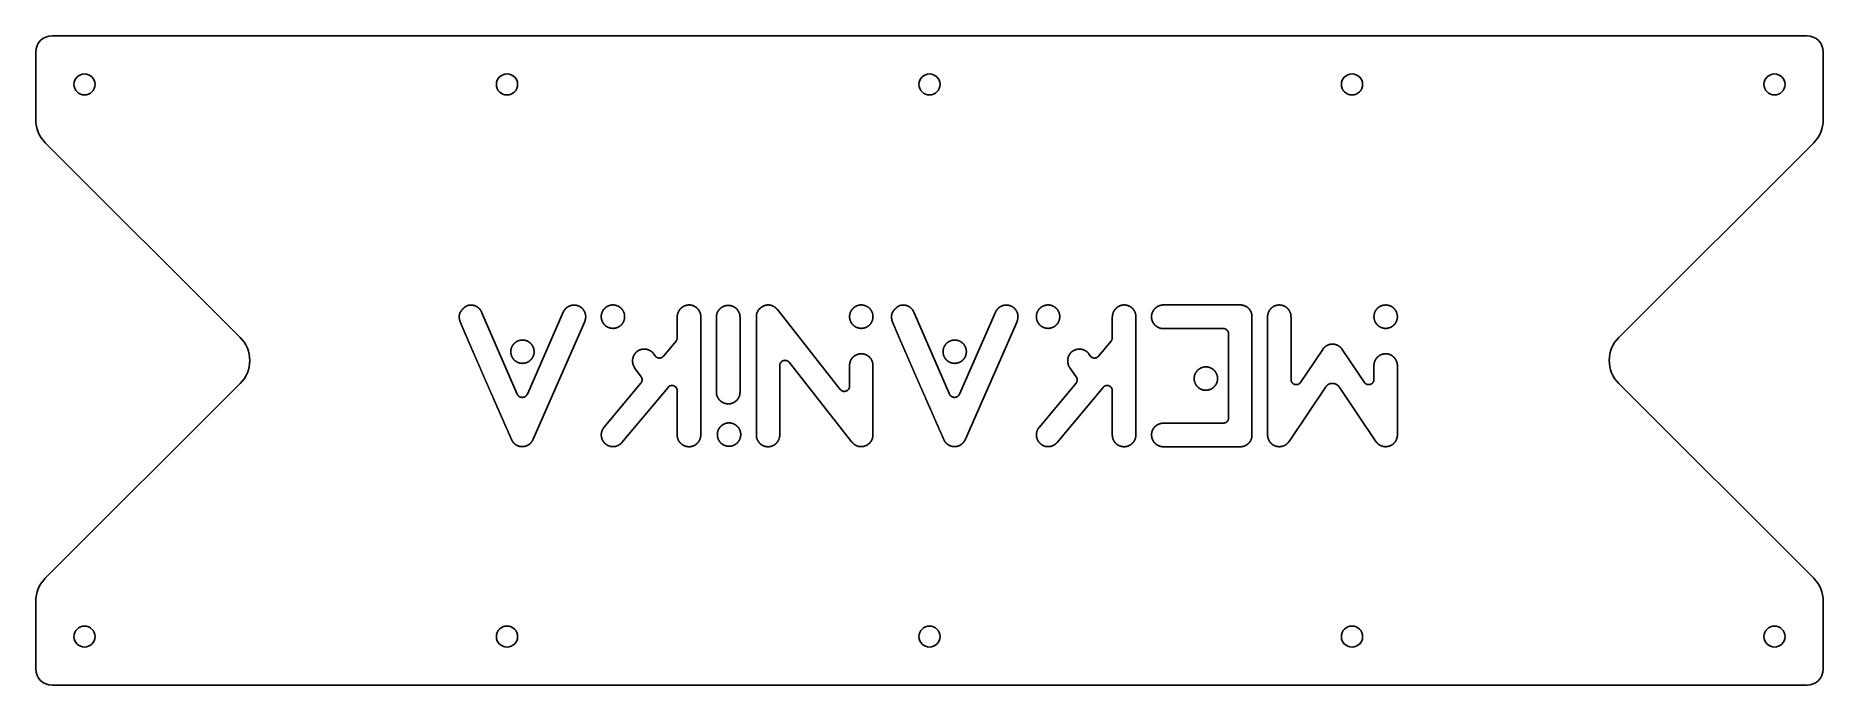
# Model space of a CAD drawing. Header units: millimetres. Extents: x -275 to 275, y -100 to 100.
import ezdxf

# ---------------------------------------------------------------- set-up
doc = ezdxf.new("R2010")
doc.units = ezdxf.units.MM

msp = doc.modelspace()

# ---------------------------------------------------------------- linework, layer by layer
for p, q in [((-270, 100), (270, 100)), ((-275, 74.14), (-275, 95)), ((275, 95), (275, 74.14)), ((-212.07, 7.07), (-272.07, 67.07)), ((272.07, 67.07), (212.07, 7.07)), ((72.04, 17.1), (95.63, 17.1)), ((-137.75, 14.71), (-126.87, -10.33)), ((-123.74, -10.34), (-112.71, 14.89)), ((-106.06, 12.04), (-121.98, -24.25)), ((-77.63, 7), (-77.63, 13.3)), ((-70.37, 13.44), (-70.37, -22.82)), ((-65.57, -9.75), (-65.57, 13.36)), ((-58.3, 13.36), (-58.3, -9.75)), ((-53.28, -22.89), (-53.28, 13.5)), ((-46.82, 15.67), (-27.45, -8.9)), ((-4.74, 14.71), (6.14, -10.33)), ((9.26, -10.34), (20.3, 14.89)), ((26.94, 12.04), (11.03, -24.25)), ((56.25, 7), (56.25, 13.3)), ((63.51, 13.44), (63.51, -22.82)), ((99.23, 13.5), (99.23, -22.95)), ((104.03, -22.96), (104.03, 13.43)), ((111.24, 13.43), (111.24, -5.84)), ((-81.88, 1.32), (-78, 5.97)), ((52, 1.32), (55.88, 5.97)), ((90.43, 9.83), (71.92, 9.83)), ((92.03, -17.69), (92.03, 8.23)), ((-84.83, 2), (-84.42, 1.43)), ((49.06, 2), (49.46, 1.43)), ((114.17, -6.73), (120.99, 3.43)), ((127.01, 3.43), (133.83, -6.73)), ((-88.73, -4.99), (-90.72, -2.22)), ((-46.08, -1.55), (-46.08, -22.89)), ((-23.85, -25.12), (-43.22, -0.56)), ((-24.59, -7.91), (-24.59, -1.53)), ((-17.39, -1.53), (-17.39, -22.89)), ((45.16, -4.99), (43.16, -2.22)), ((136.76, -5.84), (136.76, -1.6)), ((143.96, -1.6), (143.96, -22.96)), ((-272.07, -67.07), (-212.07, -7.07)), ((-100.17, -20.59), (-88.8, -6.95)), ((-80.46, -8.27), (-94.65, -25.25)), ((-77.63, -22.95), (-77.63, -9.29)), ((33.71, -20.59), (45.09, -6.95)), ((53.42, -8.27), (39.24, -25.25)), ((56.25, -22.95), (56.25, -9.29)), ((121.9, -8.15), (110.62, -24.94)), ((137.38, -24.94), (126.04, -8.14)), ((212.07, -7.07), (272.07, -67.07)), ((72.05, -19.29), (90.43, -19.29)), ((-125.31, -26.52), (-125.31, -26.52)), ((95.63, -26.55), (71.92, -26.55)), ((-275, -95), (-275, -74.14)), ((275, -74.14), (275, -95)), ((270, -100), (-270, -100))]:
    msp.add_line(p, q)
for points in [[(-137.75, 14.71), (-137.75, 14.72), (-137.76, 14.73), (-137.76, 14.75), (-137.77, 14.76), (-137.77, 14.77), (-137.78, 14.79), (-137.78, 14.8), (-137.79, 14.81), (-137.79, 14.82), (-137.8, 14.84), (-137.8, 14.85), (-137.81, 14.86), (-137.81, 14.88), (-137.82, 14.89), (-137.82, 14.9), (-137.83, 14.91), (-137.83, 14.93), (-137.84, 14.94), (-137.85, 14.95), (-137.85, 14.97), (-137.86, 14.98), (-137.86, 14.99), (-137.87, 15), (-137.87, 15.02), (-137.88, 15.03), (-137.89, 15.04), (-137.89, 15.05), (-137.9, 15.07), (-137.9, 15.08), (-137.91, 15.09), (-137.92, 15.1), (-137.92, 15.12), (-137.93, 15.13), (-137.94, 15.14), (-137.94, 15.15), (-137.95, 15.16), (-137.95, 15.18), (-137.96, 15.19), (-137.97, 15.2), (-137.97, 15.21), (-137.98, 15.23), (-137.99, 15.24), (-137.99, 15.25), (-138, 15.26), (-138.01, 15.27), (-138.01, 15.29), (-138.02, 15.3), (-138.03, 15.31), (-138.04, 15.32), (-138.04, 15.33), (-138.05, 15.35), (-138.06, 15.36), (-138.06, 15.37), (-138.07, 15.38), (-138.08, 15.39), (-138.09, 15.4), (-138.09, 15.42), (-138.1, 15.43), (-138.11, 15.44), (-138.12, 15.45), (-138.12, 15.46), (-138.13, 15.47), (-138.14, 15.48), (-138.15, 15.5), (-138.15, 15.51), (-138.16, 15.52), (-138.17, 15.53), (-138.18, 15.54), (-138.18, 15.55), (-138.19, 15.56), (-138.2, 15.58), (-138.21, 15.59), (-138.22, 15.6), (-138.22, 15.61), (-138.23, 15.62), (-138.24, 15.63), (-138.25, 15.64), (-138.26, 15.65), (-138.27, 15.66), (-138.27, 15.68), (-138.28, 15.69), (-138.29, 15.7), (-138.3, 15.71), (-138.31, 15.72), (-138.32, 15.73), (-138.32, 15.74), (-138.33, 15.75), (-138.34, 15.76), (-138.35, 15.77), (-138.36, 15.78), (-138.37, 15.79), (-138.38, 15.8), (-138.39, 15.81), (-138.39, 15.82), (-138.4, 15.84), (-138.41, 15.85), (-138.42, 15.86), (-138.43, 15.87), (-138.44, 15.88), (-138.45, 15.89), (-138.46, 15.9), (-138.47, 15.91), (-138.48, 15.92), (-138.49, 15.93), (-138.49, 15.94), (-138.5, 15.95), (-138.51, 15.96), (-138.52, 15.97), (-138.53, 15.98), (-138.54, 15.99), (-138.55, 16), (-138.56, 16.01), (-138.57, 16.02), (-138.58, 16.03), (-138.59, 16.04), (-138.6, 16.05), (-138.61, 16.06), (-138.62, 16.07), (-138.63, 16.07), (-138.64, 16.08), (-138.65, 16.09), (-138.66, 16.1), (-138.67, 16.11), (-138.68, 16.12), (-138.69, 16.13), (-138.7, 16.14), (-138.71, 16.15), (-138.72, 16.16), (-138.73, 16.17), (-138.74, 16.18), (-138.75, 16.19), (-138.76, 16.2), (-138.77, 16.2), (-138.78, 16.21), (-138.79, 16.22), (-138.8, 16.23), (-138.81, 16.24), (-138.82, 16.25), (-138.83, 16.26), (-138.84, 16.27), (-138.85, 16.28), (-138.86, 16.28), (-138.87, 16.29), (-138.89, 16.3), (-138.9, 16.31), (-138.91, 16.32), (-138.92, 16.33), (-138.93, 16.34), (-138.94, 16.34), (-138.95, 16.35), (-138.96, 16.36), (-138.97, 16.37), (-138.98, 16.38), (-138.99, 16.38), (-139.01, 16.39), (-139.02, 16.4), (-139.03, 16.41), (-139.04, 16.42), (-139.05, 16.43), (-139.06, 16.43), (-139.07, 16.44), (-139.08, 16.45), (-139.09, 16.46), (-139.11, 16.46), (-139.12, 16.47), (-139.13, 16.48), (-139.14, 16.49), (-139.15, 16.5), (-139.16, 16.5), (-139.17, 16.51), (-139.19, 16.52), (-139.2, 16.53), (-139.21, 16.53), (-139.22, 16.54), (-139.23, 16.55), (-139.24, 16.55), (-139.26, 16.56), (-139.27, 16.57), (-139.28, 16.58), (-139.29, 16.58), (-139.3, 16.59), (-139.32, 16.6), (-139.33, 16.6), (-139.34, 16.61), (-139.35, 16.62), (-139.36, 16.62), (-139.38, 16.63), (-139.39, 16.64), (-139.4, 16.64), (-139.41, 16.65), (-139.42, 16.66), (-139.44, 16.66), (-139.45, 16.67), (-139.46, 16.68), (-139.47, 16.68), (-139.48, 16.69), (-139.5, 16.7), (-139.51, 16.7), (-139.52, 16.71), (-139.53, 16.72), (-139.55, 16.72), (-139.56, 16.73), (-139.57, 16.73), (-139.58, 16.74), (-139.6, 16.75), (-139.61, 16.75), (-139.62, 16.76), (-139.63, 16.76), (-139.65, 16.77), (-139.66, 16.77), (-139.67, 16.78), (-139.69, 16.79), (-139.7, 16.79), (-139.71, 16.8), (-139.72, 16.8), (-139.74, 16.81), (-139.75, 16.81), (-139.76, 16.82), (-139.77, 16.82), (-139.79, 16.83), (-139.8, 16.83), (-139.81, 16.84), (-139.83, 16.84), (-139.84, 16.85), (-139.85, 16.85), (-139.87, 16.86), (-139.88, 16.86), (-139.89, 16.87), (-139.91, 16.87), (-139.92, 16.88), (-139.93, 16.88), (-139.94, 16.89), (-139.96, 16.89), (-139.97, 16.9), (-139.98, 16.9), (-140, 16.91), (-140.01, 16.91), (-140.02, 16.91), (-140.04, 16.92), (-140.05, 16.92), (-140.06, 16.93), (-140.08, 16.93), (-140.09, 16.94), (-140.1, 16.94), (-140.12, 16.94), (-140.13, 16.95), (-140.15, 16.95), (-140.16, 16.95), (-140.17, 16.96), (-140.19, 16.96), (-140.2, 16.97), (-140.21, 16.97), (-140.23, 16.97), (-140.24, 16.98), (-140.25, 16.98), (-140.27, 16.98), (-140.28, 16.99), (-140.3, 16.99), (-140.31, 16.99), (-140.32, 17), (-140.34, 17), (-140.35, 17), (-140.37, 17.01), (-140.38, 17.01), (-140.39, 17.01), (-140.41, 17.01), (-140.42, 17.02), (-140.43, 17.02), (-140.45, 17.02), (-140.46, 17.02), (-140.48, 17.03), (-140.49, 17.03), (-140.51, 17.03), (-140.52, 17.03), (-140.53, 17.04), (-140.55, 17.04), (-140.56, 17.04), (-140.58, 17.04), (-140.59, 17.05), (-140.6, 17.05), (-140.62, 17.05), (-140.63, 17.05), (-140.65, 17.05), (-140.66, 17.06), (-140.68, 17.06), (-140.69, 17.06), (-140.7, 17.06), (-140.72, 17.06), (-140.73, 17.06), (-140.75, 17.07), (-140.76, 17.07), (-140.78, 17.07), (-140.79, 17.07), (-140.8, 17.07), (-140.82, 17.07), (-140.83, 17.07), (-140.85, 17.07), (-140.86, 17.08), (-140.88, 17.08), (-140.89, 17.08), (-140.91, 17.08), (-140.92, 17.08), (-140.94, 17.08), (-140.95, 17.08), (-140.96, 17.08), (-140.98, 17.08), (-140.99, 17.08), (-141.01, 17.08), (-141.02, 17.08), (-141.04, 17.08), (-141.05, 17.08), (-141.07, 17.08), (-141.08, 17.08), (-141.1, 17.08), (-141.11, 17.08), (-141.13, 17.08), (-141.14, 17.08), (-141.16, 17.08), (-141.17, 17.08), (-141.19, 17.08), (-141.2, 17.08), (-141.22, 17.08), (-141.23, 17.08), (-141.25, 17.08), (-141.26, 17.08), (-141.28, 17.08), (-141.29, 17.08), (-141.31, 17.08), (-141.32, 17.08), (-141.34, 17.08), (-141.35, 17.08), (-141.37, 17.08), (-141.38, 17.08), (-141.39, 17.08), (-141.39, 17.07), (-141.4, 17.07), (-141.41, 17.07), (-141.41, 17.07), (-141.42, 17.07), (-141.42, 17.07), (-141.43, 17.07), (-141.43, 17.07), (-141.44, 17.07), (-141.44, 17.07), (-141.45, 17.07), (-141.45, 17.07), (-141.46, 17.07), (-141.46, 17.07), (-141.47, 17.07), (-141.48, 17.07), (-141.48, 17.07), (-141.49, 17.07), (-141.49, 17.07), (-141.5, 17.06), (-141.5, 17.06), (-141.51, 17.06), (-141.51, 17.06), (-141.52, 17.06), (-141.52, 17.06), (-141.53, 17.06), (-141.53, 17.06), (-141.54, 17.06), (-141.55, 17.06), (-141.55, 17.06), (-141.56, 17.06), (-141.56, 17.06), (-141.57, 17.06), (-141.57, 17.06), (-141.58, 17.05), (-141.58, 17.05), (-141.59, 17.05), (-141.59, 17.05), (-141.6, 17.05), (-141.6, 17.05), (-141.61, 17.05), (-141.62, 17.05), (-141.62, 17.05), (-141.63, 17.05), (-141.63, 17.05), (-141.64, 17.04), (-141.64, 17.04), (-141.65, 17.04), (-141.65, 17.04), (-141.66, 17.04), (-141.66, 17.04), (-141.67, 17.04), (-141.67, 17.04), (-141.68, 17.04), (-141.68, 17.04), (-141.69, 17.04), (-141.7, 17.03), (-141.7, 17.03), (-141.71, 17.03), (-141.71, 17.03), (-141.72, 17.03), (-141.72, 17.03), (-141.73, 17.03), (-141.73, 17.03), (-141.74, 17.03), (-141.74, 17.02), (-141.75, 17.02), (-141.75, 17.02), (-141.76, 17.02), (-141.76, 17.02), (-141.77, 17.02), (-141.77, 17.02), (-141.78, 17.02), (-141.78, 17.01), (-141.79, 17.01), (-141.8, 17.01), (-141.8, 17.01), (-141.81, 17.01), (-141.81, 17.01), (-141.82, 17.01), (-141.82, 17.01), (-141.83, 17), (-141.83, 17), (-141.84, 17), (-141.84, 17), (-141.85, 17), (-141.85, 17), (-141.86, 17), (-141.86, 17), (-141.87, 16.99), (-141.87, 16.99), (-141.88, 16.99), (-141.88, 16.99), (-141.89, 16.99), (-141.9, 16.99), (-141.9, 16.99), (-141.91, 16.98), (-141.91, 16.98), (-141.92, 16.98), (-141.92, 16.98), (-141.93, 16.98), (-141.93, 16.98), (-141.94, 16.97), (-141.94, 16.97), (-141.95, 16.97), (-141.95, 16.97), (-141.96, 16.97), (-141.96, 16.97), (-141.97, 16.97), (-141.97, 16.96), (-141.98, 16.96), (-141.98, 16.96), (-141.99, 16.96), (-141.99, 16.96), (-142, 16.96), (-142, 16.95), (-142.01, 16.95), (-142.01, 16.95), (-142.02, 16.95), (-142.02, 16.95), (-142.03, 16.95), (-142.03, 16.94), (-142.04, 16.94), (-142.04, 16.94), (-142.05, 16.94), (-142.06, 16.94), (-142.06, 16.94), (-142.07, 16.93), (-142.07, 16.93), (-142.08, 16.93), (-142.08, 16.93), (-142.09, 16.93), (-142.09, 16.92), (-142.1, 16.92), (-142.1, 16.92), (-142.11, 16.92), (-142.11, 16.92), (-142.12, 16.92), (-142.12, 16.91), (-142.13, 16.91), (-142.13, 16.91), (-142.14, 16.91), (-142.14, 16.91), (-142.15, 16.9), (-142.15, 16.9), (-142.16, 16.9), (-142.16, 16.9), (-142.17, 16.9), (-142.17, 16.89), (-142.18, 16.89), (-142.18, 16.89), (-142.19, 16.89), (-142.19, 16.89), (-142.2, 16.88), (-142.2, 16.88), (-142.21, 16.88), (-142.21, 16.88), (-142.22, 16.88), (-142.22, 16.87), (-142.23, 16.87), (-142.23, 16.87), (-142.24, 16.87), (-142.24, 16.87), (-142.25, 16.86), (-142.25, 16.86), (-142.26, 16.86), (-142.26, 16.86), (-142.27, 16.85), (-142.27, 16.85), (-142.28, 16.85), (-142.28, 16.85), (-142.29, 16.85), (-142.29, 16.84), (-142.3, 16.84), (-142.3, 16.84), (-142.31, 16.84), (-142.31, 16.83), (-142.32, 16.83), (-142.32, 16.83), (-142.33, 16.83), (-142.33, 16.83), (-142.34, 16.82), (-142.34, 16.82), (-142.35, 16.82), (-142.35, 16.82), (-142.36, 16.81), (-142.36, 16.81), (-142.37, 16.81), (-142.37, 16.81), (-142.38, 16.81), (-142.38, 16.8), (-142.39, 16.8), (-142.39, 16.8), (-142.39, 16.8), (-142.4, 16.79), (-142.4, 16.79), (-142.41, 16.79), (-142.41, 16.79), (-142.42, 16.78), (-142.42, 16.78), (-142.43, 16.78), (-142.43, 16.78), (-142.44, 16.77), (-142.44, 16.77), (-142.45, 16.77), (-142.45, 16.77), (-142.46, 16.76), (-142.46, 16.76), (-142.47, 16.76), (-142.47, 16.76), (-142.48, 16.75), (-142.48, 16.75), (-142.49, 16.75), (-142.49, 16.75), (-142.5, 16.74), (-142.5, 16.74), (-142.51, 16.74), (-142.51, 16.74), (-142.52, 16.73), (-142.52, 16.73), (-142.52, 16.73), (-142.53, 16.73), (-142.53, 16.72), (-142.54, 16.72), (-142.54, 16.72), (-142.55, 16.71), (-142.55, 16.71), (-142.56, 16.71), (-142.56, 16.71), (-142.57, 16.7), (-142.57, 16.7), (-142.58, 16.7), (-142.58, 16.7), (-142.59, 16.69), (-142.59, 16.69), (-142.6, 16.69), (-142.6, 16.68), (-142.6, 16.68), (-142.61, 16.68), (-142.61, 16.68), (-142.62, 16.67), (-142.62, 16.67), (-142.63, 16.67), (-142.63, 16.67), (-142.64, 16.66), (-142.64, 16.66), (-142.65, 16.66), (-142.65, 16.65), (-142.66, 16.65), (-142.66, 16.65), (-142.67, 16.65), (-142.67, 16.64), (-142.67, 16.64), (-142.68, 16.64), (-142.68, 16.63), (-142.69, 16.63), (-142.69, 16.63), (-142.7, 16.62), (-142.7, 16.62), (-142.71, 16.62), (-142.71, 16.62), (-142.72, 16.61), (-142.72, 16.61), (-142.72, 16.61), (-142.73, 16.6), (-142.73, 16.6), (-142.74, 16.6), (-142.74, 16.6), (-142.75, 16.59), (-142.75, 16.59), (-142.76, 16.59), (-142.76, 16.58), (-142.77, 16.58), (-142.77, 16.58), (-142.77, 16.57), (-142.78, 16.57), (-142.78, 16.57), (-142.79, 16.56), (-142.79, 16.56), (-142.8, 16.56), (-142.8, 16.56), (-142.81, 16.55), (-142.81, 16.55), (-142.81, 16.55), (-142.82, 16.54), (-142.82, 16.54), (-142.83, 16.54), (-142.83, 16.53), (-142.84, 16.53), (-142.84, 16.53), (-142.85, 16.52), (-142.85, 16.52), (-142.85, 16.52), (-142.86, 16.51), (-142.86, 16.51), (-142.87, 16.51), (-142.87, 16.5), (-142.88, 16.5), (-142.88, 16.5), (-142.89, 16.49), (-142.89, 16.49), (-142.89, 16.49), (-142.9, 16.49), (-142.9, 16.48), (-142.91, 16.48), (-142.91, 16.48), (-142.92, 16.47), (-142.92, 16.47), (-142.92, 16.47), (-142.93, 16.46), (-142.93, 16.46), (-142.94, 16.46), (-142.94, 16.45), (-142.95, 16.45), (-142.95, 16.45), (-142.95, 16.44), (-142.96, 16.44), (-142.96, 16.44), (-142.97, 16.43), (-142.97, 16.43), (-142.98, 16.42), (-142.98, 16.42), (-142.98, 16.42), (-142.99, 16.41), (-142.99, 16.41), (-143, 16.41), (-143, 16.4), (-143.01, 16.4), (-143.01, 16.4), (-143.01, 16.39), (-143.02, 16.39), (-143.02, 16.39), (-143.03, 16.38), (-143.04, 16.37), (-143.06, 16.36), (-143.07, 16.34), (-143.09, 16.33), (-143.1, 16.32), (-143.12, 16.31), (-143.13, 16.29), (-143.15, 16.28), (-143.16, 16.27), (-143.17, 16.26), (-143.19, 16.25), (-143.2, 16.23), (-143.22, 16.22), (-143.23, 16.21), (-143.24, 16.2), (-143.26, 16.18), (-143.27, 16.17), (-143.28, 16.16), (-143.3, 16.15), (-143.31, 16.14), (-143.32, 16.12), (-143.34, 16.11), (-143.35, 16.1), (-143.36, 16.09), (-143.38, 16.08), (-143.39, 16.06), (-143.4, 16.05), (-143.41, 16.04), (-143.43, 16.03), (-143.44, 16.02), (-143.45, 16), (-143.46, 15.99), (-143.48, 15.98), (-143.49, 15.97), (-143.5, 15.96), (-143.51, 15.94), (-143.52, 15.93), (-143.54, 15.92), (-143.55, 15.91), (-143.56, 15.9), (-143.57, 15.88), (-143.58, 15.87), (-143.59, 15.86), (-143.61, 15.85), (-143.62, 15.84), (-143.63, 15.83), (-143.64, 15.81), (-143.65, 15.8), (-143.66, 15.79), (-143.67, 15.78), (-143.68, 15.77), (-143.7, 15.75), (-143.71, 15.74), (-143.72, 15.73), (-143.73, 15.72), (-143.74, 15.71), (-143.75, 15.7), (-143.76, 15.69), (-143.77, 15.67), (-143.78, 15.66), (-143.79, 15.65), (-143.8, 15.64), (-143.81, 15.63), (-143.82, 15.62), (-143.83, 15.6), (-143.84, 15.59), (-143.85, 15.58), (-143.86, 15.57), (-143.87, 15.56), (-143.88, 15.55), (-143.89, 15.54), (-143.9, 15.52), (-143.91, 15.51), (-143.92, 15.5), (-143.93, 15.49), (-143.94, 15.48), (-143.95, 15.47), (-143.95, 15.46), (-143.96, 15.44), (-143.97, 15.43), (-143.98, 15.42), (-143.99, 15.41), (-144, 15.4), (-144.01, 15.39), (-144.02, 15.38), (-144.03, 15.37), (-144.03, 15.35), (-144.04, 15.34), (-144.05, 15.33), (-144.06, 15.32), (-144.07, 15.31), (-144.08, 15.3), (-144.08, 15.29), (-144.09, 15.28), (-144.1, 15.26), (-144.11, 15.25), (-144.12, 15.24), (-144.12, 15.23), (-144.13, 15.22), (-144.14, 15.21), (-144.15, 15.2), (-144.15, 15.19), (-144.16, 15.18), (-144.17, 15.16), (-144.18, 15.15), (-144.18, 15.14), (-144.19, 15.13), (-144.2, 15.12), (-144.21, 15.11), (-144.21, 15.1), (-144.22, 15.09), (-144.23, 15.08), (-144.23, 15.07), (-144.24, 15.05), (-144.25, 15.04), (-144.25, 15.03), (-144.26, 15.02), (-144.27, 15.01), (-144.27, 15), (-144.28, 14.99), (-144.29, 14.98), (-144.29, 14.97), (-144.3, 14.96), (-144.31, 14.95), (-144.31, 14.94), (-144.32, 14.92), (-144.32, 14.91), (-144.33, 14.9), (-144.34, 14.89), (-144.34, 14.88), (-144.35, 14.87), (-144.35, 14.86), (-144.36, 14.85), (-144.37, 14.84), (-144.37, 14.83), (-144.38, 14.82), (-144.38, 14.81), (-144.39, 14.8), (-144.39, 14.79), (-144.4, 14.77), (-144.4, 14.76), (-144.41, 14.75), (-144.41, 14.74), (-144.42, 14.73), (-144.42, 14.72), (-144.43, 14.71), (-144.43, 14.7), (-144.44, 14.69), (-144.44, 14.68), (-144.45, 14.67), (-144.45, 14.66), (-144.46, 14.65), (-144.46, 14.64), (-144.47, 14.63), (-144.47, 14.62), (-144.48, 14.61), (-144.48, 14.6), (-144.49, 14.58), (-144.49, 14.57), (-144.5, 14.56), (-144.5, 14.55), (-144.5, 14.54), (-144.51, 14.53), (-144.51, 14.52), (-144.52, 14.51), (-144.52, 14.5), (-144.52, 14.49), (-144.53, 14.48), (-144.53, 14.47), (-144.54, 14.46), (-144.54, 14.45), (-144.54, 14.44), (-144.55, 14.43), (-144.55, 14.42), (-144.55, 14.41), (-144.56, 14.4), (-144.56, 14.39), (-144.56, 14.38), (-144.57, 14.37), (-144.57, 14.36), (-144.57, 14.35), (-144.58, 14.34), (-144.58, 14.33), (-144.58, 14.32), (-144.59, 14.31), (-144.59, 14.3), (-144.59, 14.29), (-144.6, 14.28), (-144.6, 14.27), (-144.6, 14.26), (-144.61, 14.25), (-144.61, 14.24), (-144.61, 14.23), (-144.61, 14.22), (-144.62, 14.21), (-144.62, 14.2), (-144.62, 14.19), (-144.62, 14.18), (-144.63, 14.17), (-144.63, 14.16), (-144.63, 14.15), (-144.63, 14.14), (-144.64, 14.12), (-144.64, 14.11), (-144.64, 14.11), (-144.64, 14.1), (-144.65, 14.09), (-144.65, 14.08), (-144.65, 14.07), (-144.65, 14.06), (-144.65, 14.05), (-144.66, 14.04), (-144.66, 14.03), (-144.66, 14.02), (-144.66, 14.01), (-144.66, 14), (-144.66, 13.99), (-144.67, 13.98), (-144.67, 13.97), (-144.67, 13.96), (-144.67, 13.95), (-144.67, 13.94), (-144.67, 13.93), (-144.68, 13.92), (-144.68, 13.91), (-144.68, 13.9), (-144.68, 13.89), (-144.68, 13.88), (-144.68, 13.87), (-144.68, 13.86), (-144.69, 13.85), (-144.69, 13.84), (-144.69, 13.83), (-144.69, 13.82), (-144.69, 13.81), (-144.69, 13.8), (-144.69, 13.79), (-144.69, 13.78), (-144.69, 13.77), (-144.69, 13.76), (-144.7, 13.75), (-144.7, 13.74), (-144.7, 13.73), (-144.7, 13.72), (-144.7, 13.71), (-144.7, 13.7), (-144.7, 13.69), (-144.7, 13.68), (-144.7, 13.67), (-144.7, 13.66), (-144.7, 13.65), (-144.7, 13.65), (-144.7, 13.64), (-144.7, 13.63), (-144.7, 13.62), (-144.7, 13.61), (-144.7, 13.6), (-144.71, 13.59), (-144.71, 13.58), (-144.71, 13.57), (-144.71, 13.56), (-144.71, 13.55), (-144.71, 13.54), (-144.71, 13.53), (-144.71, 13.52), (-144.71, 13.51), (-144.71, 13.5), (-144.71, 13.49), (-144.71, 13.48), (-144.71, 13.47), (-144.71, 13.46), (-144.71, 13.46), (-144.71, 13.45), (-144.71, 13.44), (-144.71, 13.43), (-144.71, 13.42), (-144.71, 13.41), (-144.7, 13.4), (-144.7, 13.39), (-144.7, 13.38), (-144.7, 13.37), (-144.7, 13.36), (-144.7, 13.35), (-144.7, 13.34), (-144.7, 13.33), (-144.7, 13.32), (-144.7, 13.31), (-144.7, 13.31), (-144.7, 13.3), (-144.7, 13.29), (-144.7, 13.28), (-144.7, 13.27), (-144.7, 13.26), (-144.7, 13.25), (-144.7, 13.24), (-144.69, 13.23), (-144.69, 13.22), (-144.69, 13.21), (-144.69, 13.2), (-144.69, 13.19), (-144.69, 13.18), (-144.69, 13.18), (-144.69, 13.17), (-144.69, 13.16), (-144.69, 13.15), (-144.69, 13.14), (-144.68, 13.13), (-144.68, 13.12), (-144.68, 13.11), (-144.68, 13.1), (-144.68, 13.09), (-144.68, 13.08), (-144.68, 13.07), (-144.68, 13.07), (-144.68, 13.06), (-144.67, 13.05), (-144.67, 13.04), (-144.67, 13.03), (-144.67, 13.02), (-144.67, 13.01), (-144.67, 13), (-144.67, 12.99), (-144.67, 12.98), (-144.66, 12.97), (-144.66, 12.97), (-144.66, 12.96), (-144.66, 12.95), (-144.66, 12.94), (-144.66, 12.93), (-144.66, 12.92), (-144.65, 12.91), (-144.65, 12.9), (-144.65, 12.89)], [(-106.04, 12.18), (-106.03, 12.18), (-106.03, 12.19), (-106.03, 12.19), (-106.03, 12.2), (-106.02, 12.21), (-106.02, 12.21), (-106.02, 12.22), (-106.02, 12.23), (-106.01, 12.23), (-106.01, 12.24), (-106.01, 12.24), (-106.01, 12.25), (-106, 12.26), (-106, 12.26), (-106, 12.27), (-106, 12.27), (-106, 12.28), (-105.99, 12.29), (-105.99, 12.29), (-105.99, 12.3), (-105.99, 12.31), (-105.98, 12.31), (-105.98, 12.32), (-105.98, 12.32), (-105.98, 12.33), (-105.98, 12.34), (-105.97, 12.34), (-105.97, 12.35), (-105.97, 12.36), (-105.97, 12.36), (-105.97, 12.37), (-105.96, 12.37), (-105.96, 12.38), (-105.96, 12.39), (-105.96, 12.39), (-105.96, 12.4), (-105.95, 12.41), (-105.95, 12.41), (-105.95, 12.42), (-105.95, 12.42), (-105.95, 12.43), (-105.94, 12.44), (-105.94, 12.44), (-105.94, 12.45), (-105.94, 12.46), (-105.94, 12.46), (-105.93, 12.47), (-105.93, 12.48), (-105.93, 12.48), (-105.93, 12.49), (-105.93, 12.49), (-105.92, 12.5), (-105.92, 12.51), (-105.92, 12.51), (-105.92, 12.52), (-105.92, 12.53), (-105.92, 12.53), (-105.91, 12.54), (-105.91, 12.55), (-105.91, 12.55), (-105.91, 12.56), (-105.91, 12.56), (-105.91, 12.57), (-105.9, 12.58), (-105.9, 12.58), (-105.9, 12.59), (-105.9, 12.6), (-105.9, 12.6), (-105.9, 12.61), (-105.89, 12.62), (-105.89, 12.62), (-105.89, 12.63), (-105.89, 12.64), (-105.89, 12.64), (-105.89, 12.65), (-105.88, 12.65), (-105.88, 12.66), (-105.88, 12.67), (-105.88, 12.67), (-105.88, 12.68), (-105.88, 12.69), (-105.88, 12.69), (-105.87, 12.7), (-105.87, 12.71), (-105.87, 12.71), (-105.87, 12.72), (-105.87, 12.73), (-105.87, 12.73), (-105.87, 12.74), (-105.86, 12.75), (-105.86, 12.75), (-105.86, 12.76), (-105.86, 12.77), (-105.86, 12.77), (-105.86, 12.78), (-105.86, 12.79), (-105.85, 12.79), (-105.85, 12.8), (-105.85, 12.81), (-105.85, 12.81), (-105.85, 12.82), (-105.85, 12.82), (-105.85, 12.83), (-105.85, 12.84), (-105.84, 12.84), (-105.84, 12.85), (-105.84, 12.86), (-105.84, 12.86), (-105.84, 12.87), (-105.84, 12.88), (-105.84, 12.88), (-105.84, 12.89), (-105.83, 12.9), (-105.83, 12.9), (-105.83, 12.91), (-105.83, 12.92), (-105.83, 12.92), (-105.83, 12.93), (-105.83, 12.94), (-105.83, 12.94), (-105.83, 12.95), (-105.83, 12.96), (-105.82, 12.96), (-105.82, 12.97), (-105.82, 12.98), (-105.82, 12.98), (-105.82, 12.99), (-105.82, 13), (-105.82, 13), (-105.82, 13.01), (-105.82, 13.02), (-105.82, 13.02), (-105.82, 13.03), (-105.81, 13.04), (-105.81, 13.04), (-105.81, 13.05), (-105.81, 13.06), (-105.81, 13.06), (-105.81, 13.07), (-105.81, 13.08), (-105.81, 13.09), (-105.81, 13.09), (-105.81, 13.1), (-105.81, 13.11), (-105.81, 13.11), (-105.8, 13.12), (-105.8, 13.13), (-105.8, 13.13), (-105.8, 13.14), (-105.8, 13.15), (-105.8, 13.15), (-105.8, 13.16), (-105.8, 13.17), (-105.8, 13.17), (-105.8, 13.18), (-105.8, 13.19), (-105.8, 13.19), (-105.8, 13.2), (-105.8, 13.21), (-105.8, 13.21), (-105.8, 13.22), (-105.8, 13.23), (-105.79, 13.23), (-105.79, 13.24), (-105.79, 13.25), (-105.79, 13.26), (-105.79, 13.26), (-105.79, 13.27), (-105.79, 13.28), (-105.79, 13.28), (-105.79, 13.29), (-105.79, 13.3), (-105.79, 13.3), (-105.79, 13.31), (-105.79, 13.32), (-105.79, 13.32), (-105.79, 13.33), (-105.79, 13.34), (-105.79, 13.34), (-105.79, 13.35), (-105.79, 13.36), (-105.79, 13.37), (-105.79, 13.37), (-105.79, 13.38), (-105.79, 13.39), (-105.79, 13.39), (-105.79, 13.4), (-105.79, 13.41), (-105.79, 13.41), (-105.79, 13.42), (-105.79, 13.43), (-105.79, 13.43), (-105.79, 13.44), (-105.79, 13.45), (-105.79, 13.46), (-105.79, 13.46), (-105.79, 13.47), (-105.79, 13.48), (-105.79, 13.48), (-105.79, 13.49), (-105.79, 13.5), (-105.79, 13.5), (-105.79, 13.51), (-105.79, 13.52), (-105.79, 13.52), (-105.79, 13.53), (-105.79, 13.54), (-105.79, 13.55), (-105.79, 13.55), (-105.79, 13.56), (-105.79, 13.57), (-105.79, 13.57), (-105.79, 13.58), (-105.79, 13.59), (-105.79, 13.59), (-105.79, 13.6), (-105.79, 13.61), (-105.79, 13.62), (-105.79, 13.62), (-105.79, 13.63), (-105.79, 13.64), (-105.79, 13.64), (-105.79, 13.65), (-105.79, 13.66), (-105.79, 13.66), (-105.79, 13.67), (-105.79, 13.68), (-105.79, 13.69), (-105.79, 13.69), (-105.79, 13.7), (-105.79, 13.71), (-105.79, 13.71), (-105.79, 13.72), (-105.79, 13.73), (-105.8, 13.74), (-105.8, 13.74), (-105.8, 13.75), (-105.8, 13.76), (-105.8, 13.76), (-105.8, 13.77), (-105.8, 13.78), (-105.8, 13.79), (-105.8, 13.79), (-105.8, 13.8), (-105.8, 13.81), (-105.8, 13.81), (-105.8, 13.82), (-105.8, 13.83), (-105.8, 13.83), (-105.8, 13.84), (-105.81, 13.85), (-105.81, 13.86), (-105.81, 13.86), (-105.81, 13.87), (-105.81, 13.88), (-105.81, 13.88), (-105.81, 13.89), (-105.81, 13.9), (-105.81, 13.91), (-105.81, 13.91), (-105.81, 13.92), (-105.81, 13.93), (-105.81, 13.93), (-105.82, 13.94), (-105.82, 13.95), (-105.82, 13.96), (-105.82, 13.96), (-105.82, 13.97), (-105.82, 13.98), (-105.82, 13.98), (-105.82, 13.99), (-105.82, 14), (-105.82, 14.01), (-105.83, 14.01), (-105.83, 14.02), (-105.83, 14.03), (-105.83, 14.04), (-105.83, 14.04), (-105.83, 14.05), (-105.83, 14.06), (-105.83, 14.06), (-105.83, 14.07), (-105.84, 14.08), (-105.84, 14.09), (-105.84, 14.09), (-105.84, 14.1), (-105.84, 14.11), (-105.84, 14.11), (-105.84, 14.12), (-105.84, 14.13), (-105.85, 14.14), (-105.85, 14.14), (-105.85, 14.15), (-105.85, 14.16), (-105.85, 14.16), (-105.85, 14.17), (-105.85, 14.18), (-105.86, 14.19), (-105.86, 14.19), (-105.86, 14.2), (-105.86, 14.21), (-105.86, 14.22), (-105.86, 14.22), (-105.86, 14.23), (-105.87, 14.24), (-105.87, 14.24), (-105.87, 14.25), (-105.87, 14.26), (-105.87, 14.27), (-105.87, 14.27), (-105.88, 14.28), (-105.88, 14.29), (-105.88, 14.3), (-105.88, 14.3), (-105.88, 14.31), (-105.88, 14.32), (-105.89, 14.32), (-105.89, 14.33), (-105.89, 14.34), (-105.89, 14.35), (-105.89, 14.35), (-105.89, 14.36), (-105.9, 14.37), (-105.9, 14.38), (-105.9, 14.38), (-105.9, 14.39), (-105.9, 14.4), (-105.91, 14.4), (-105.91, 14.41), (-105.91, 14.42), (-105.91, 14.43), (-105.91, 14.43), (-105.92, 14.44), (-105.92, 14.45), (-105.92, 14.46), (-105.92, 14.47), (-105.93, 14.49), (-105.93, 14.5), (-105.93, 14.51), (-105.94, 14.52), (-105.94, 14.53), (-105.94, 14.54), (-105.95, 14.55), (-105.95, 14.57), (-105.96, 14.58), (-105.96, 14.59), (-105.96, 14.6), (-105.97, 14.61), (-105.97, 14.62), (-105.97, 14.63), (-105.98, 14.65), (-105.98, 14.66), (-105.99, 14.67), (-105.99, 14.68), (-105.99, 14.69), (-106, 14.7), (-106, 14.71), (-106.01, 14.72), (-106.01, 14.73), (-106.01, 14.75), (-106.02, 14.76), (-106.02, 14.77), (-106.03, 14.78), (-106.03, 14.79), (-106.03, 14.8), (-106.04, 14.81), (-106.04, 14.82), (-106.05, 14.83), (-106.05, 14.84), (-106.06, 14.86), (-106.06, 14.87), (-106.07, 14.88), (-106.07, 14.89), (-106.07, 14.9), (-106.08, 14.91), (-106.08, 14.92), (-106.09, 14.93), (-106.09, 14.94), (-106.1, 14.95), (-106.1, 14.96), (-106.11, 14.98), (-106.11, 14.99), (-106.12, 15), (-106.12, 15.01), (-106.13, 15.02), (-106.13, 15.03), (-106.14, 15.04), (-106.14, 15.05), (-106.15, 15.06), (-106.15, 15.07), (-106.16, 15.08), (-106.16, 15.09), (-106.17, 15.1), (-106.17, 15.11), (-106.18, 15.12), (-106.19, 15.13), (-106.19, 15.14), (-106.2, 15.15), (-106.2, 15.17), (-106.21, 15.18), (-106.21, 15.19), (-106.22, 15.2), (-106.22, 15.21), (-106.23, 15.22), (-106.24, 15.23), (-106.24, 15.24), (-106.25, 15.25), (-106.25, 15.26), (-106.26, 15.27), (-106.26, 15.28), (-106.27, 15.29), (-106.28, 15.3), (-106.28, 15.31), (-106.29, 15.32), (-106.29, 15.33), (-106.3, 15.34), (-106.31, 15.35), (-106.31, 15.36), (-106.32, 15.37), (-106.32, 15.38), (-106.33, 15.39), (-106.34, 15.4), (-106.34, 15.41), (-106.35, 15.42), (-106.36, 15.43), (-106.36, 15.44), (-106.37, 15.45), (-106.38, 15.46), (-106.38, 15.47), (-106.39, 15.48), (-106.4, 15.49), (-106.4, 15.5), (-106.41, 15.51), (-106.41, 15.52), (-106.42, 15.53), (-106.43, 15.54), (-106.43, 15.55), (-106.44, 15.55), (-106.45, 15.56), (-106.46, 15.57), (-106.46, 15.58), (-106.47, 15.59), (-106.48, 15.6), (-106.48, 15.61), (-106.49, 15.62), (-106.5, 15.63), (-106.5, 15.64), (-106.51, 15.65), (-106.52, 15.66), (-106.53, 15.67), (-106.53, 15.68), (-106.54, 15.69), (-106.55, 15.7), (-106.55, 15.71), (-106.56, 15.71), (-106.57, 15.72), (-106.58, 15.73), (-106.58, 15.74), (-106.59, 15.75), (-106.6, 15.76), (-106.61, 15.77), (-106.61, 15.78), (-106.62, 15.79), (-106.63, 15.8), (-106.64, 15.8), (-106.64, 15.81), (-106.65, 15.82), (-106.66, 15.83), (-106.67, 15.84), (-106.67, 15.85), (-106.68, 15.86), (-106.69, 15.87), (-106.7, 15.88), (-106.7, 15.88), (-106.71, 15.89), (-106.72, 15.9), (-106.73, 15.91), (-106.74, 15.92), (-106.74, 15.93), (-106.75, 15.94), (-106.76, 15.94), (-106.77, 15.95), (-106.78, 15.96), (-106.78, 15.97), (-106.79, 15.98), (-106.8, 15.99), (-106.81, 15.99), (-106.82, 16), (-106.82, 16.01), (-106.83, 16.02), (-106.84, 16.03), (-106.85, 16.04), (-106.86, 16.04), (-106.87, 16.05), (-106.87, 16.06), (-106.88, 16.07), (-106.89, 16.08), (-106.9, 16.09), (-106.91, 16.09), (-106.92, 16.1), (-106.93, 16.11), (-106.93, 16.12), (-106.94, 16.13), (-106.95, 16.13), (-106.96, 16.14), (-106.97, 16.15), (-106.98, 16.16), (-106.99, 16.16), (-106.99, 16.17), (-107, 16.18), (-107.01, 16.19), (-107.02, 16.2), (-107.03, 16.2), (-107.04, 16.21), (-107.05, 16.22), (-107.06, 16.23), (-107.07, 16.23), (-107.07, 16.24), (-107.08, 16.25), (-107.09, 16.26), (-107.1, 16.26), (-107.11, 16.27), (-107.12, 16.28), (-107.13, 16.29), (-107.14, 16.29), (-107.15, 16.3), (-107.16, 16.31), (-107.16, 16.31), (-107.17, 16.32), (-107.18, 16.33), (-107.19, 16.34), (-107.2, 16.34), (-107.21, 16.35), (-107.22, 16.36), (-107.23, 16.36), (-107.24, 16.37), (-107.25, 16.38), (-107.26, 16.39), (-107.27, 16.39), (-107.28, 16.4), (-107.29, 16.41), (-107.3, 16.41), (-107.31, 16.42), (-107.32, 16.43), (-107.32, 16.43), (-107.33, 16.44), (-107.34, 16.45), (-107.35, 16.45), (-107.36, 16.46), (-107.37, 16.47), (-107.38, 16.47), (-107.39, 16.48), (-107.4, 16.49), (-107.41, 16.49), (-107.42, 16.5), (-107.43, 16.5), (-107.44, 16.51), (-107.45, 16.52), (-107.46, 16.52), (-107.47, 16.53), (-107.48, 16.54), (-107.49, 16.54), (-107.5, 16.55), (-107.51, 16.55), (-107.52, 16.56), (-107.53, 16.57), (-107.54, 16.57), (-107.55, 16.58), (-107.56, 16.58), (-107.57, 16.59), (-107.58, 16.6), (-107.59, 16.6), (-107.6, 16.61), (-107.61, 16.61), (-107.62, 16.62), (-107.63, 16.63), (-107.64, 16.63), (-107.65, 16.64), (-107.66, 16.64), (-107.67, 16.65), (-107.68, 16.65), (-107.69, 16.66), (-107.7, 16.66), (-107.71, 16.67), (-107.73, 16.67), (-107.74, 16.68), (-107.75, 16.69), (-107.76, 16.69), (-107.77, 16.7), (-107.78, 16.7), (-107.79, 16.71), (-107.8, 16.71), (-107.81, 16.72), (-107.82, 16.72), (-107.83, 16.73), (-107.84, 16.73), (-107.85, 16.74), (-107.86, 16.74), (-107.87, 16.75), (-107.88, 16.75), (-107.89, 16.76), (-107.9, 16.76), (-107.92, 16.77), (-107.93, 16.77), (-107.94, 16.78), (-107.95, 16.78), (-107.96, 16.79), (-107.97, 16.79), (-107.98, 16.79), (-107.99, 16.8), (-108, 16.8), (-108.01, 16.81), (-108.02, 16.81), (-108.03, 16.82), (-108.05, 16.82), (-108.06, 16.83), (-108.07, 16.83), (-108.08, 16.83), (-108.09, 16.84), (-108.1, 16.84), (-108.11, 16.85), (-108.12, 16.85), (-108.13, 16.85), (-108.14, 16.86), (-108.16, 16.86), (-108.17, 16.87), (-108.18, 16.87), (-108.19, 16.87), (-108.2, 16.88), (-108.21, 16.88), (-108.22, 16.89), (-108.23, 16.89), (-108.25, 16.89), (-108.26, 16.9), (-108.27, 16.9), (-108.28, 16.9), (-108.29, 16.91), (-108.3, 16.91), (-108.31, 16.91), (-108.32, 16.92), (-108.34, 16.92), (-108.35, 16.92), (-108.36, 16.93), (-108.37, 16.93), (-108.38, 16.93), (-108.39, 16.94), (-108.4, 16.94), (-108.42, 16.94), (-108.43, 16.95), (-108.44, 16.95), (-108.45, 16.95), (-108.46, 16.96), (-108.47, 16.96), (-108.48, 16.96), (-108.5, 16.96), (-108.51, 16.97), (-108.52, 16.97), (-108.53, 16.97), (-108.54, 16.98), (-108.55, 16.98), (-108.57, 16.98), (-108.58, 16.98), (-108.59, 16.99), (-108.6, 16.99), (-108.61, 16.99), (-108.62, 16.99), (-108.64, 17), (-108.65, 17), (-108.67, 17), (-108.68, 17), (-108.7, 17.01), (-108.72, 17.01), (-108.73, 17.01), (-108.75, 17.02), (-108.76, 17.02), (-108.78, 17.02), (-108.79, 17.02), (-108.81, 17.03), (-108.83, 17.03), (-108.84, 17.03), (-108.86, 17.03), (-108.87, 17.03), (-108.89, 17.04), (-108.9, 17.04), (-108.92, 17.04), (-108.94, 17.04), (-108.95, 17.04), (-108.97, 17.05), (-108.98, 17.05), (-109, 17.05), (-109.01, 17.05), (-109.03, 17.05), (-109.04, 17.05), (-109.06, 17.06), (-109.08, 17.06), (-109.09, 17.06), (-109.11, 17.06), (-109.12, 17.06), (-109.14, 17.06), (-109.15, 17.06), (-109.17, 17.06), (-109.18, 17.06), (-109.2, 17.06), (-109.21, 17.06), (-109.23, 17.07), (-109.25, 17.07), (-109.26, 17.07), (-109.28, 17.07), (-109.29, 17.07), (-109.31, 17.07), (-109.32, 17.07), (-109.34, 17.07), (-109.35, 17.07), (-109.37, 17.07), (-109.38, 17.07), (-109.4, 17.07), (-109.41, 17.07), (-109.43, 17.07), (-109.44, 17.07), (-109.46, 17.07), (-109.47, 17.07), (-109.49, 17.07), (-109.5, 17.07), (-109.52, 17.07), (-109.53, 17.06), (-109.55, 17.06), (-109.56, 17.06), (-109.58, 17.06), (-109.59, 17.06), (-109.61, 17.06), (-109.62, 17.06), (-109.64, 17.06), (-109.65, 17.06), (-109.67, 17.06), (-109.68, 17.06), (-109.7, 17.05), (-109.71, 17.05), (-109.73, 17.05), (-109.74, 17.05), (-109.76, 17.05), (-109.77, 17.05), (-109.79, 17.04), (-109.8, 17.04), (-109.82, 17.04), (-109.83, 17.04), (-109.85, 17.04), (-109.86, 17.04), (-109.88, 17.03), (-109.89, 17.03), (-109.91, 17.03), (-109.92, 17.03), (-109.93, 17.02), (-109.95, 17.02), (-109.96, 17.02), (-109.98, 17.02), (-109.99, 17.01), (-110.01, 17.01), (-110.02, 17.01), (-110.04, 17.01), (-110.05, 17), (-110.07, 17), (-110.08, 17), (-110.09, 17), (-110.11, 16.99), (-110.12, 16.99), (-110.14, 16.99), (-110.15, 16.98), (-110.17, 16.98), (-110.18, 16.98), (-110.19, 16.97), (-110.21, 16.97), (-110.22, 16.97), (-110.24, 16.96), (-110.25, 16.96), (-110.26, 16.96), (-110.28, 16.95), (-110.29, 16.95), (-110.31, 16.95), (-110.32, 16.94), (-110.33, 16.94), (-110.35, 16.93), (-110.36, 16.93), (-110.38, 16.93), (-110.39, 16.92), (-110.4, 16.92), (-110.42, 16.91), (-110.43, 16.91), (-110.45, 16.9), (-110.46, 16.9), (-110.47, 16.9), (-110.49, 16.89), (-110.5, 16.89), (-110.51, 16.88), (-110.53, 16.88), (-110.54, 16.87), (-110.56, 16.87), (-110.57, 16.86), (-110.58, 16.86), (-110.6, 16.85), (-110.61, 16.85), (-110.62, 16.84), (-110.64, 16.84), (-110.65, 16.83), (-110.66, 16.83), (-110.68, 16.82), (-110.69, 16.82), (-110.7, 16.81), (-110.72, 16.81), (-110.73, 16.8), (-110.74, 16.8), (-110.76, 16.79), (-110.77, 16.79), (-110.78, 16.78), (-110.8, 16.77), (-110.81, 16.77), (-110.82, 16.76), (-110.84, 16.76), (-110.85, 16.75), (-110.86, 16.74), (-110.87, 16.74), (-110.89, 16.73), (-110.9, 16.73), (-110.91, 16.72), (-110.93, 16.71), (-110.94, 16.71), (-110.95, 16.7), (-110.96, 16.7), (-110.98, 16.69), (-110.99, 16.68), (-111, 16.68), (-111.02, 16.67), (-111.03, 16.66), (-111.04, 16.66), (-111.05, 16.65), (-111.07, 16.64), (-111.08, 16.64), (-111.09, 16.63), (-111.1, 16.62), (-111.12, 16.62), (-111.13, 16.61), (-111.14, 16.6), (-111.15, 16.59), (-111.16, 16.59), (-111.18, 16.58), (-111.19, 16.57), (-111.2, 16.57), (-111.21, 16.56), (-111.23, 16.55), (-111.24, 16.54), (-111.25, 16.54), (-111.26, 16.53), (-111.27, 16.52), (-111.29, 16.51), (-111.3, 16.51), (-111.31, 16.5), (-111.32, 16.49), (-111.33, 16.48), (-111.35, 16.48), (-111.36, 16.47), (-111.37, 16.46), (-111.38, 16.45), (-111.39, 16.44), (-111.4, 16.44), (-111.42, 16.43), (-111.43, 16.42), (-111.44, 16.41), (-111.45, 16.4), (-111.46, 16.39), (-111.47, 16.39), (-111.48, 16.38), (-111.5, 16.37), (-111.51, 16.36), (-111.52, 16.35), (-111.53, 16.34), (-111.54, 16.34), (-111.55, 16.33), (-111.56, 16.32), (-111.58, 16.31), (-111.59, 16.3), (-111.6, 16.29), (-111.61, 16.28), (-111.62, 16.27), (-111.63, 16.27), (-111.64, 16.26), (-111.65, 16.25), (-111.66, 16.24), (-111.67, 16.23), (-111.68, 16.22), (-111.7, 16.21), (-111.71, 16.2), (-111.72, 16.19), (-111.73, 16.18), (-111.74, 16.17), (-111.75, 16.17), (-111.76, 16.16), (-111.77, 16.15), (-111.78, 16.14), (-111.79, 16.13), (-111.8, 16.12), (-111.81, 16.11), (-111.82, 16.1), (-111.83, 16.09), (-111.84, 16.08), (-111.85, 16.07), (-111.86, 16.06), (-111.87, 16.05), (-111.88, 16.04), (-111.89, 16.03), (-111.9, 16.02), (-111.91, 16.01), (-111.92, 16), (-111.93, 15.99), (-111.94, 15.98), (-111.95, 15.97), (-111.96, 15.96), (-111.97, 15.95), (-111.98, 15.94), (-111.99, 15.93), (-112, 15.92), (-112.01, 15.91), (-112.02, 15.9), (-112.03, 15.89), (-112.04, 15.88), (-112.05, 15.87), (-112.06, 15.86), (-112.07, 15.84), (-112.08, 15.83), (-112.09, 15.82), (-112.09, 15.81), (-112.1, 15.8), (-112.11, 15.79), (-112.12, 15.78), (-112.13, 15.77), (-112.14, 15.76), (-112.15, 15.75), (-112.16, 15.74), (-112.17, 15.73), (-112.18, 15.71), (-112.18, 15.7), (-112.19, 15.69), (-112.2, 15.68), (-112.21, 15.67), (-112.22, 15.66), (-112.23, 15.65), (-112.24, 15.64), (-112.24, 15.63), (-112.25, 15.61), (-112.26, 15.6), (-112.27, 15.59), (-112.28, 15.58), (-112.29, 15.57), (-112.29, 15.56), (-112.3, 15.54), (-112.31, 15.53), (-112.32, 15.52), (-112.33, 15.51), (-112.33, 15.5), (-112.34, 15.49), (-112.35, 15.47), (-112.36, 15.46), (-112.37, 15.45), (-112.37, 15.44), (-112.38, 15.43), (-112.39, 15.42), (-112.4, 15.4), (-112.4, 15.39), (-112.41, 15.38), (-112.42, 15.37), (-112.43, 15.36), (-112.43, 15.34), (-112.44, 15.33), (-112.45, 15.32), (-112.46, 15.31), (-112.46, 15.29), (-112.47, 15.28), (-112.48, 15.27), (-112.48, 15.26), (-112.49, 15.25), (-112.5, 15.23), (-112.51, 15.22), (-112.51, 15.21), (-112.52, 15.2), (-112.53, 15.18), (-112.53, 15.17), (-112.54, 15.16), (-112.55, 15.15), (-112.55, 15.13), (-112.56, 15.12), (-112.57, 15.11), (-112.57, 15.09), (-112.58, 15.08), (-112.59, 15.07), (-112.59, 15.06), (-112.6, 15.04), (-112.6, 15.03), (-112.61, 15.02), (-112.62, 15), (-112.62, 14.99), (-112.63, 14.98), (-112.63, 14.97)], [(-97.4, 9.9), (-97.38, 9.9), (-97.35, 9.9), (-97.33, 9.9), (-97.3, 9.9), (-97.28, 9.9), (-97.26, 9.9), (-97.23, 9.9), (-97.21, 9.9), (-97.19, 9.91), (-97.16, 9.91), (-97.14, 9.91), (-97.12, 9.91), (-97.09, 9.91), (-97.07, 9.91), (-97.05, 9.92), (-97.02, 9.92), (-97, 9.92), (-96.98, 9.92), (-96.95, 9.93), (-96.93, 9.93), (-96.91, 9.93), (-96.88, 9.94), (-96.86, 9.94), (-96.84, 9.94), (-96.82, 9.95), (-96.79, 9.95), (-96.77, 9.95), (-96.75, 9.96), (-96.73, 9.96), (-96.7, 9.97), (-96.68, 9.97), (-96.66, 9.98), (-96.64, 9.98), (-96.61, 9.99), (-96.59, 9.99), (-96.57, 10), (-96.55, 10), (-96.52, 10.01), (-96.5, 10.01), (-96.48, 10.02), (-96.46, 10.02), (-96.44, 10.03), (-96.41, 10.04), (-96.39, 10.04), (-96.37, 10.05), (-96.35, 10.05), (-96.33, 10.06), (-96.31, 10.07), (-96.28, 10.08), (-96.26, 10.08), (-96.24, 10.09), (-96.22, 10.1), (-96.2, 10.1), (-96.18, 10.11), (-96.16, 10.12), (-96.13, 10.13), (-96.11, 10.14), (-96.09, 10.14), (-96.07, 10.15), (-96.05, 10.16), (-96.03, 10.17), (-96.01, 10.18), (-95.99, 10.19), (-95.97, 10.2), (-95.95, 10.2), (-95.93, 10.21), (-95.91, 10.22), (-95.89, 10.23), (-95.87, 10.24), (-95.85, 10.25), (-95.83, 10.26), (-95.81, 10.27), (-95.79, 10.28), (-95.77, 10.29), (-95.75, 10.3), (-95.73, 10.31), (-95.71, 10.32), (-95.69, 10.33), (-95.67, 10.34), (-95.65, 10.35), (-95.63, 10.36), (-95.61, 10.38), (-95.59, 10.39), (-95.57, 10.4), (-95.55, 10.41), (-95.53, 10.42), (-95.51, 10.43), (-95.49, 10.44), (-95.48, 10.46), (-95.46, 10.47), (-95.44, 10.48), (-95.42, 10.49), (-95.4, 10.5), (-95.38, 10.52), (-95.36, 10.53), (-95.35, 10.54), (-95.33, 10.55), (-95.31, 10.57), (-95.29, 10.58), (-95.27, 10.59), (-95.26, 10.61), (-95.24, 10.62), (-95.22, 10.63), (-95.2, 10.65), (-95.19, 10.66), (-95.17, 10.67), (-95.15, 10.69), (-95.13, 10.7), (-95.12, 10.72), (-95.1, 10.73), (-95.08, 10.74), (-95.07, 10.76), (-95.05, 10.77), (-95.03, 10.79), (-95.02, 10.8), (-95, 10.82), (-94.98, 10.83), (-94.97, 10.85), (-94.95, 10.86), (-94.93, 10.88), (-94.92, 10.89), (-94.9, 10.91), (-94.89, 10.92), (-94.87, 10.94), (-94.85, 10.95), (-94.84, 10.97), (-94.82, 10.98), (-94.81, 11), (-94.79, 11.02), (-94.78, 11.03), (-94.76, 11.05), (-94.75, 11.07), (-94.73, 11.08), (-94.72, 11.1), (-94.7, 11.11), (-94.69, 11.13), (-94.67, 11.15), (-94.66, 11.16), (-94.65, 11.18), (-94.63, 11.2), (-94.62, 11.22), (-94.6, 11.23), (-94.59, 11.25), (-94.58, 11.27), (-94.56, 11.28), (-94.55, 11.3), (-94.53, 11.32), (-94.52, 11.34), (-94.51, 11.35), (-94.49, 11.37), (-94.48, 11.39), (-94.47, 11.41), (-94.46, 11.43), (-94.44, 11.44), (-94.43, 11.46), (-94.42, 11.48), (-94.41, 11.5), (-94.39, 11.52), (-94.38, 11.54), (-94.37, 11.56), (-94.36, 11.57), (-94.35, 11.59), (-94.33, 11.61), (-94.32, 11.63), (-94.31, 11.65), (-94.3, 11.67), (-94.29, 11.69), (-94.28, 11.71), (-94.27, 11.73), (-94.25, 11.75), (-94.24, 11.77), (-94.23, 11.79), (-94.22, 11.8), (-94.21, 11.82), (-94.2, 11.84), (-94.19, 11.86), (-94.18, 11.88), (-94.17, 11.9), (-94.16, 11.92), (-94.15, 11.94), (-94.14, 11.96), (-94.13, 11.98), (-94.12, 12.01), (-94.11, 12.03), (-94.11, 12.05), (-94.1, 12.07), (-94.09, 12.09), (-94.08, 12.11), (-94.07, 12.13), (-94.06, 12.15), (-94.05, 12.17), (-94.04, 12.19), (-94.04, 12.21), (-94.03, 12.23), (-94.02, 12.25), (-94.01, 12.28), (-94.01, 12.3), (-94, 12.32), (-93.99, 12.34), (-93.98, 12.36), (-93.98, 12.38), (-93.97, 12.4), (-93.96, 12.43), (-93.96, 12.45), (-93.95, 12.47), (-93.94, 12.49), (-93.94, 12.51), (-93.93, 12.53), (-93.92, 12.56), (-93.92, 12.58), (-93.91, 12.6), (-93.91, 12.62), (-93.9, 12.64), (-93.9, 12.67), (-93.89, 12.69), (-93.89, 12.71), (-93.88, 12.73), (-93.88, 12.76), (-93.87, 12.78), (-93.87, 12.8), (-93.86, 12.82), (-93.86, 12.85), (-93.85, 12.87), (-93.85, 12.89), (-93.85, 12.92), (-93.84, 12.94), (-93.84, 12.96), (-93.84, 12.98), (-93.83, 13.01), (-93.83, 13.03), (-93.83, 13.05), (-93.82, 13.08), (-93.82, 13.1), (-93.82, 13.12), (-93.82, 13.15), (-93.81, 13.17), (-93.81, 13.19), (-93.81, 13.22), (-93.81, 13.24), (-93.81, 13.26), (-93.81, 13.29), (-93.8, 13.31), (-93.8, 13.33), (-93.8, 13.36), (-93.8, 13.38), (-93.8, 13.4), (-93.8, 13.43), (-93.8, 13.45), (-93.8, 13.48), (-93.8, 13.5), (-93.8, 13.52), (-93.8, 13.55), (-93.8, 13.57), (-93.8, 13.59), (-93.8, 13.62), (-93.8, 13.64), (-93.8, 13.67), (-93.8, 13.69), (-93.81, 13.71), (-93.81, 13.74), (-93.81, 13.76), (-93.81, 13.78), (-93.81, 13.81), (-93.81, 13.83), (-93.82, 13.85), (-93.82, 13.88), (-93.82, 13.9), (-93.82, 13.92), (-93.83, 13.95), (-93.83, 13.97), (-93.83, 13.99), (-93.84, 14.01), (-93.84, 14.04), (-93.84, 14.06), (-93.85, 14.08), (-93.85, 14.11), (-93.85, 14.13), (-93.86, 14.15), (-93.86, 14.17), (-93.87, 14.2), (-93.87, 14.22), (-93.88, 14.24), (-93.88, 14.26), (-93.89, 14.29), (-93.89, 14.31), (-93.9, 14.33), (-93.9, 14.35), (-93.91, 14.38), (-93.91, 14.4), (-93.92, 14.42), (-93.92, 14.44), (-93.93, 14.46), (-93.94, 14.49), (-93.94, 14.51), (-93.95, 14.53), (-93.96, 14.55), (-93.96, 14.57), (-93.97, 14.59), (-93.98, 14.62), (-93.98, 14.64), (-93.99, 14.66), (-94, 14.68), (-94.01, 14.7), (-94.01, 14.72), (-94.02, 14.74), (-94.03, 14.76), (-94.04, 14.79), (-94.04, 14.81), (-94.05, 14.83), (-94.06, 14.85), (-94.07, 14.87), (-94.08, 14.89), (-94.09, 14.91), (-94.1, 14.93), (-94.11, 14.95), (-94.11, 14.97), (-94.12, 14.99), (-94.13, 15.01), (-94.14, 15.03), (-94.15, 15.05), (-94.16, 15.07), (-94.17, 15.09), (-94.18, 15.11), (-94.19, 15.13), (-94.2, 15.15), (-94.21, 15.17), (-94.22, 15.19), (-94.23, 15.21), (-94.24, 15.23), (-94.25, 15.25), (-94.27, 15.27), (-94.28, 15.29), (-94.29, 15.31), (-94.3, 15.33), (-94.31, 15.35), (-94.32, 15.37), (-94.33, 15.39), (-94.35, 15.4), (-94.36, 15.42), (-94.37, 15.44), (-94.38, 15.46), (-94.39, 15.48), (-94.41, 15.5), (-94.42, 15.52), (-94.43, 15.53), (-94.44, 15.55), (-94.46, 15.57), (-94.47, 15.59), (-94.48, 15.61), (-94.49, 15.63), (-94.51, 15.64), (-94.52, 15.66), (-94.53, 15.68), (-94.55, 15.7), (-94.56, 15.71), (-94.58, 15.73), (-94.59, 15.75), (-94.6, 15.77), (-94.62, 15.78), (-94.63, 15.8), (-94.65, 15.82), (-94.66, 15.83), (-94.67, 15.85), (-94.69, 15.87), (-94.7, 15.88), (-94.72, 15.9), (-94.73, 15.92), (-94.75, 15.93), (-94.76, 15.95), (-94.78, 15.97), (-94.79, 15.98), (-94.81, 16), (-94.82, 16.01), (-94.84, 16.03), (-94.85, 16.04), (-94.87, 16.06), (-94.89, 16.08), (-94.9, 16.09), (-94.92, 16.11), (-94.93, 16.12), (-94.95, 16.14), (-94.97, 16.15), (-94.98, 16.17), (-95, 16.18), (-95.02, 16.2), (-95.03, 16.21), (-95.05, 16.23), (-95.07, 16.24), (-95.08, 16.25), (-95.1, 16.27), (-95.12, 16.28), (-95.13, 16.3), (-95.15, 16.31), (-95.17, 16.32), (-95.19, 16.34), (-95.2, 16.35), (-95.22, 16.36), (-95.24, 16.38), (-95.26, 16.39), (-95.27, 16.4), (-95.29, 16.42), (-95.31, 16.43), (-95.33, 16.44), (-95.35, 16.46), (-95.36, 16.47), (-95.38, 16.48), (-95.4, 16.49), (-95.42, 16.51), (-95.44, 16.52), (-95.46, 16.53), (-95.48, 16.54), (-95.49, 16.55), (-95.51, 16.57), (-95.53, 16.58), (-95.55, 16.59), (-95.57, 16.6), (-95.59, 16.61), (-95.61, 16.62), (-95.63, 16.63), (-95.65, 16.64), (-95.67, 16.66), (-95.69, 16.67), (-95.71, 16.68), (-95.73, 16.69), (-95.75, 16.7), (-95.77, 16.71), (-95.79, 16.72), (-95.81, 16.73), (-95.83, 16.74), (-95.85, 16.75), (-95.87, 16.76), (-95.89, 16.77), (-95.91, 16.78), (-95.93, 16.78), (-95.95, 16.79), (-95.97, 16.8), (-95.99, 16.81), (-96.01, 16.82), (-96.03, 16.83), (-96.05, 16.84), (-96.07, 16.85), (-96.09, 16.85), (-96.11, 16.86), (-96.13, 16.87), (-96.16, 16.88), (-96.18, 16.89), (-96.2, 16.89), (-96.22, 16.9), (-96.24, 16.91), (-96.26, 16.92), (-96.28, 16.92), (-96.31, 16.93), (-96.33, 16.94), (-96.35, 16.94), (-96.37, 16.95), (-96.39, 16.96), (-96.41, 16.96), (-96.44, 16.97), (-96.46, 16.97), (-96.48, 16.98), (-96.5, 16.99), (-96.52, 16.99), (-96.55, 17), (-96.57, 17), (-96.59, 17.01), (-96.61, 17.01), (-96.64, 17.02), (-96.66, 17.02), (-96.68, 17.03), (-96.7, 17.03), (-96.73, 17.04), (-96.75, 17.04), (-96.77, 17.04), (-96.79, 17.05), (-96.82, 17.05), (-96.84, 17.06), (-96.86, 17.06), (-96.88, 17.06), (-96.91, 17.07), (-96.93, 17.07), (-96.95, 17.07), (-96.98, 17.07), (-97, 17.08), (-97.02, 17.08), (-97.05, 17.08), (-97.07, 17.08), (-97.09, 17.09), (-97.12, 17.09), (-97.14, 17.09), (-97.16, 17.09), (-97.19, 17.09), (-97.21, 17.09), (-97.23, 17.1), (-97.26, 17.1), (-97.28, 17.1), (-97.3, 17.1), (-97.33, 17.1), (-97.35, 17.1), (-97.38, 17.1), (-97.4, 17.1), (-97.42, 17.1), (-97.45, 17.1), (-97.47, 17.1), (-97.5, 17.1), (-97.52, 17.1), (-97.54, 17.1), (-97.57, 17.1), (-97.59, 17.09), (-97.61, 17.09), (-97.64, 17.09), (-97.66, 17.09), (-97.68, 17.09), (-97.71, 17.09), (-97.73, 17.08), (-97.75, 17.08), (-97.78, 17.08), (-97.8, 17.08), (-97.82, 17.07), (-97.85, 17.07), (-97.87, 17.07), (-97.89, 17.07), (-97.92, 17.06), (-97.94, 17.06), (-97.96, 17.06), (-97.98, 17.05), (-98.01, 17.05), (-98.03, 17.04), (-98.05, 17.04), (-98.07, 17.04), (-98.1, 17.03), (-98.12, 17.03), (-98.14, 17.02), (-98.16, 17.02), (-98.19, 17.01), (-98.21, 17.01), (-98.23, 17), (-98.25, 17), (-98.28, 16.99), (-98.3, 16.99), (-98.32, 16.98), (-98.34, 16.97), (-98.36, 16.97), (-98.39, 16.96), (-98.41, 16.96), (-98.43, 16.95), (-98.45, 16.94), (-98.47, 16.94), (-98.49, 16.93), (-98.52, 16.92), (-98.54, 16.92), (-98.56, 16.91), (-98.58, 16.9), (-98.6, 16.89), (-98.62, 16.89), (-98.64, 16.88), (-98.67, 16.87), (-98.69, 16.86), (-98.71, 16.85), (-98.73, 16.85), (-98.75, 16.84), (-98.77, 16.83), (-98.79, 16.82), (-98.81, 16.81), (-98.83, 16.8), (-98.85, 16.79), (-98.87, 16.78), (-98.89, 16.78), (-98.91, 16.77), (-98.93, 16.76), (-98.95, 16.75), (-98.97, 16.74), (-98.99, 16.73), (-99.01, 16.72), (-99.03, 16.71), (-99.05, 16.7), (-99.07, 16.69), (-99.09, 16.68), (-99.11, 16.67), (-99.13, 16.66), (-99.15, 16.64), (-99.17, 16.63), (-99.19, 16.62), (-99.21, 16.61), (-99.23, 16.6), (-99.25, 16.59), (-99.27, 16.58), (-99.29, 16.57), (-99.31, 16.55), (-99.32, 16.54), (-99.34, 16.53), (-99.36, 16.52), (-99.38, 16.51), (-99.4, 16.49), (-99.42, 16.48), (-99.44, 16.47), (-99.45, 16.46), (-99.47, 16.44), (-99.49, 16.43), (-99.51, 16.42), (-99.53, 16.4), (-99.54, 16.39), (-99.56, 16.38), (-99.58, 16.36), (-99.6, 16.35), (-99.61, 16.34), (-99.63, 16.32), (-99.65, 16.31), (-99.67, 16.3), (-99.68, 16.28), (-99.7, 16.27), (-99.72, 16.25), (-99.73, 16.24), (-99.75, 16.23), (-99.77, 16.21), (-99.78, 16.2), (-99.8, 16.18), (-99.82, 16.17), (-99.83, 16.15), (-99.85, 16.14), (-99.87, 16.12), (-99.88, 16.11), (-99.9, 16.09), (-99.91, 16.08), (-99.93, 16.06), (-99.95, 16.04), (-99.96, 16.03), (-99.98, 16.01), (-99.99, 16), (-100.01, 15.98), (-100.02, 15.97), (-100.04, 15.95), (-100.05, 15.93), (-100.07, 15.92), (-100.08, 15.9), (-100.1, 15.88), (-100.11, 15.87), (-100.13, 15.85), (-100.14, 15.83), (-100.15, 15.82), (-100.17, 15.8), (-100.18, 15.78), (-100.2, 15.77), (-100.21, 15.75), (-100.22, 15.73), (-100.24, 15.71), (-100.25, 15.7), (-100.27, 15.68), (-100.28, 15.66), (-100.29, 15.64), (-100.31, 15.63), (-100.32, 15.61), (-100.33, 15.59), (-100.34, 15.57), (-100.36, 15.55), (-100.37, 15.53), (-100.38, 15.52), (-100.39, 15.5), (-100.41, 15.48), (-100.42, 15.46), (-100.43, 15.44), (-100.44, 15.42), (-100.45, 15.4), (-100.47, 15.39), (-100.48, 15.37), (-100.49, 15.35), (-100.5, 15.33), (-100.51, 15.31), (-100.52, 15.29), (-100.53, 15.27), (-100.55, 15.25), (-100.56, 15.23), (-100.57, 15.21), (-100.58, 15.19), (-100.59, 15.17), (-100.6, 15.15), (-100.61, 15.13), (-100.62, 15.11), (-100.63, 15.09), (-100.64, 15.07), (-100.65, 15.05), (-100.66, 15.03), (-100.67, 15.01), (-100.68, 14.99), (-100.69, 14.97), (-100.69, 14.95), (-100.7, 14.93), (-100.71, 14.91), (-100.72, 14.89), (-100.73, 14.87), (-100.74, 14.85), (-100.75, 14.83), (-100.76, 14.81), (-100.76, 14.79), (-100.77, 14.76), (-100.78, 14.74), (-100.79, 14.72), (-100.79, 14.7), (-100.8, 14.68), (-100.81, 14.66), (-100.82, 14.64), (-100.82, 14.62), (-100.83, 14.59), (-100.84, 14.57), (-100.84, 14.55), (-100.85, 14.53), (-100.86, 14.51), (-100.86, 14.49), (-100.87, 14.46), (-100.88, 14.44), (-100.88, 14.42), (-100.89, 14.4), (-100.89, 14.38), (-100.9, 14.35), (-100.9, 14.33), (-100.91, 14.31), (-100.91, 14.29), (-100.92, 14.26), (-100.92, 14.24), (-100.93, 14.22), (-100.93, 14.2), (-100.94, 14.17), (-100.94, 14.15), (-100.95, 14.13), (-100.95, 14.11), (-100.95, 14.08), (-100.96, 14.06), (-100.96, 14.04), (-100.96, 14.01), (-100.97, 13.99), (-100.97, 13.97), (-100.97, 13.95), (-100.98, 13.92), (-100.98, 13.9), (-100.98, 13.88), (-100.98, 13.85), (-100.99, 13.83), (-100.99, 13.81), (-100.99, 13.78), (-100.99, 13.76), (-100.99, 13.74), (-100.99, 13.71), (-101, 13.69), (-101, 13.67), (-101, 13.64), (-101, 13.62), (-101, 13.59), (-101, 13.57), (-101, 13.55), (-101, 13.52), (-101, 13.5), (-101, 13.48), (-101, 13.45), (-101, 13.43), (-101, 13.4), (-101, 13.38), (-101, 13.36), (-101, 13.33), (-101, 13.31), (-100.99, 13.29), (-100.99, 13.26), (-100.99, 13.24), (-100.99, 13.22), (-100.99, 13.19), (-100.99, 13.17), (-100.98, 13.15), (-100.98, 13.12), (-100.98, 13.1), (-100.98, 13.08), (-100.97, 13.05), (-100.97, 13.03), (-100.97, 13.01), (-100.96, 12.98), (-100.96, 12.96), (-100.96, 12.94), (-100.95, 12.92), (-100.95, 12.89), (-100.95, 12.87), (-100.94, 12.85), (-100.94, 12.82), (-100.93, 12.8), (-100.93, 12.78), (-100.92, 12.76), (-100.92, 12.73), (-100.91, 12.71), (-100.91, 12.69), (-100.9, 12.67), (-100.9, 12.64), (-100.89, 12.62), (-100.89, 12.6), (-100.88, 12.58), (-100.88, 12.56), (-100.87, 12.53), (-100.86, 12.51), (-100.86, 12.49), (-100.85, 12.47), (-100.84, 12.45), (-100.84, 12.43), (-100.83, 12.4), (-100.82, 12.38), (-100.82, 12.36), (-100.81, 12.34), (-100.8, 12.32), (-100.79, 12.3), (-100.79, 12.28), (-100.78, 12.25), (-100.77, 12.23), (-100.76, 12.21), (-100.76, 12.19), (-100.75, 12.17), (-100.74, 12.15), (-100.73, 12.13), (-100.72, 12.11), (-100.71, 12.09), (-100.7, 12.07), (-100.69, 12.05), (-100.69, 12.03), (-100.68, 12.01), (-100.67, 11.98), (-100.66, 11.96), (-100.65, 11.94), (-100.64, 11.92), (-100.63, 11.9), (-100.62, 11.88), (-100.61, 11.86), (-100.6, 11.84), (-100.59, 11.82), (-100.58, 11.8), (-100.57, 11.79), (-100.56, 11.77), (-100.55, 11.75), (-100.53, 11.73), (-100.52, 11.71), (-100.51, 11.69), (-100.5, 11.67), (-100.49, 11.65), (-100.48, 11.63), (-100.47, 11.61), (-100.45, 11.59), (-100.44, 11.57), (-100.43, 11.56), (-100.42, 11.54), (-100.41, 11.52), (-100.39, 11.5), (-100.38, 11.48), (-100.37, 11.46), (-100.36, 11.44), (-100.34, 11.43), (-100.33, 11.41), (-100.32, 11.39), (-100.31, 11.37), (-100.29, 11.35), (-100.28, 11.34), (-100.27, 11.32), (-100.25, 11.3), (-100.24, 11.28), (-100.22, 11.27), (-100.21, 11.25), (-100.2, 11.23), (-100.18, 11.22), (-100.17, 11.2), (-100.15, 11.18), (-100.14, 11.16), (-100.13, 11.15), (-100.11, 11.13), (-100.1, 11.11), (-100.08, 11.1), (-100.07, 11.08), (-100.05, 11.07), (-100.04, 11.05), (-100.02, 11.03), (-100.01, 11.02), (-99.99, 11), (-99.98, 10.98), (-99.96, 10.97), (-99.95, 10.95), (-99.93, 10.94), (-99.91, 10.92), (-99.9, 10.91), (-99.88, 10.89), (-99.87, 10.88), (-99.85, 10.86), (-99.83, 10.85), (-99.82, 10.83), (-99.8, 10.82), (-99.78, 10.8), (-99.77, 10.79), (-99.75, 10.77), (-99.73, 10.76), (-99.72, 10.74), (-99.7, 10.73), (-99.68, 10.72), (-99.67, 10.7), (-99.65, 10.69), (-99.63, 10.67), (-99.61, 10.66), (-99.6, 10.65), (-99.58, 10.63), (-99.56, 10.62), (-99.54, 10.61), (-99.53, 10.59), (-99.51, 10.58), (-99.49, 10.57), (-99.47, 10.55), (-99.45, 10.54), (-99.44, 10.53), (-99.42, 10.52), (-99.4, 10.5), (-99.38, 10.49), (-99.36, 10.48), (-99.34, 10.47), (-99.32, 10.46), (-99.31, 10.44), (-99.29, 10.43), (-99.27, 10.42), (-99.25, 10.41), (-99.23, 10.4), (-99.21, 10.39), (-99.19, 10.38), (-99.17, 10.36), (-99.15, 10.35), (-99.13, 10.34), (-99.11, 10.33), (-99.09, 10.32), (-99.07, 10.31), (-99.05, 10.3), (-99.03, 10.29), (-99.01, 10.28), (-98.99, 10.27), (-98.97, 10.26), (-98.95, 10.25), (-98.93, 10.24), (-98.91, 10.23), (-98.89, 10.22), (-98.87, 10.21), (-98.85, 10.2), (-98.83, 10.2), (-98.81, 10.19), (-98.79, 10.18), (-98.77, 10.17), (-98.75, 10.16), (-98.73, 10.15), (-98.71, 10.14), (-98.69, 10.14), (-98.67, 10.13), (-98.64, 10.12), (-98.62, 10.11), (-98.6, 10.1), (-98.58, 10.1), (-98.56, 10.09), (-98.54, 10.08), (-98.52, 10.08), (-98.49, 10.07), (-98.47, 10.06), (-98.45, 10.05), (-98.43, 10.05), (-98.41, 10.04), (-98.39, 10.04), (-98.36, 10.03), (-98.34, 10.02), (-98.32, 10.02), (-98.3, 10.01), (-98.28, 10.01), (-98.25, 10), (-98.23, 10), (-98.21, 9.99), (-98.19, 9.99), (-98.16, 9.98), (-98.14, 9.98), (-98.12, 9.97), (-98.1, 9.97), (-98.07, 9.96), (-98.05, 9.96), (-98.03, 9.95), (-98.01, 9.95), (-97.98, 9.95), (-97.96, 9.94), (-97.94, 9.94), (-97.92, 9.94), (-97.89, 9.93), (-97.87, 9.93), (-97.85, 9.93), (-97.82, 9.92), (-97.8, 9.92), (-97.78, 9.92), (-97.75, 9.92), (-97.73, 9.91), (-97.71, 9.91), (-97.68, 9.91), (-97.66, 9.91), (-97.64, 9.91), (-97.61, 9.91), (-97.59, 9.9), (-97.57, 9.9), (-97.54, 9.9), (-97.52, 9.9), (-97.5, 9.9), (-97.47, 9.9), (-97.45, 9.9), (-97.42, 9.9), (-97.4, 9.9)], [(-74.48, 17.06), (-74.49, 17.06), (-74.49, 17.06), (-74.5, 17.06), (-74.5, 17.06), (-74.51, 17.06), (-74.51, 17.06), (-74.52, 17.06), (-74.53, 17.06), (-74.53, 17.06), (-74.54, 17.06), (-74.54, 17.05), (-74.55, 17.05), (-74.55, 17.05), (-74.56, 17.05), (-74.56, 17.05), (-74.57, 17.05), (-74.57, 17.05), (-74.58, 17.05), (-74.59, 17.05), (-74.59, 17.05), (-74.6, 17.05), (-74.6, 17.04), (-74.61, 17.04), (-74.61, 17.04), (-74.62, 17.04), (-74.62, 17.04), (-74.63, 17.04), (-74.63, 17.04), (-74.64, 17.04), (-74.65, 17.04), (-74.65, 17.04), (-74.66, 17.04), (-74.66, 17.03), (-74.67, 17.03), (-74.67, 17.03), (-74.68, 17.03), (-74.68, 17.03), (-74.69, 17.03), (-74.69, 17.03), (-74.7, 17.03), (-74.7, 17.03), (-74.71, 17.02), (-74.72, 17.02), (-74.72, 17.02), (-74.73, 17.02), (-74.73, 17.02), (-74.74, 17.02), (-74.74, 17.02), (-74.75, 17.02), (-74.75, 17.02), (-74.76, 17.01), (-74.76, 17.01), (-74.77, 17.01), (-74.77, 17.01), (-74.78, 17.01), (-74.78, 17.01), (-74.79, 17.01), (-74.8, 17.01), (-74.8, 17), (-74.81, 17), (-74.81, 17), (-74.82, 17), (-74.82, 17), (-74.83, 17), (-74.83, 17), (-74.84, 17), (-74.84, 16.99), (-74.85, 16.99), (-74.85, 16.99), (-74.86, 16.99), (-74.86, 16.99), (-74.87, 16.99), (-74.87, 16.99), (-74.88, 16.98), (-74.89, 16.98), (-74.89, 16.98), (-74.9, 16.98), (-74.9, 16.98), (-74.91, 16.98), (-74.91, 16.98), (-74.92, 16.98), (-74.92, 16.97), (-74.93, 16.97), (-74.93, 16.97), (-74.94, 16.97), (-74.94, 16.97), (-74.95, 16.97), (-74.95, 16.96), (-74.96, 16.96), (-74.96, 16.96), (-74.97, 16.96), (-74.97, 16.96), (-74.98, 16.96), (-74.98, 16.96), (-74.99, 16.95), (-74.99, 16.95), (-75, 16.95), (-75.01, 16.95), (-75.01, 16.95), (-75.02, 16.95), (-75.02, 16.95), (-75.03, 16.94), (-75.03, 16.94), (-75.04, 16.94), (-75.04, 16.94), (-75.05, 16.94), (-75.05, 16.94), (-75.06, 16.93), (-75.06, 16.93), (-75.07, 16.93), (-75.07, 16.93), (-75.08, 16.93), (-75.08, 16.93), (-75.09, 16.92), (-75.09, 16.92), (-75.1, 16.92), (-75.1, 16.92), (-75.11, 16.92), (-75.11, 16.92), (-75.12, 16.91), (-75.12, 16.91), (-75.13, 16.91), (-75.13, 16.91), (-75.14, 16.91), (-75.14, 16.91), (-75.15, 16.9), (-75.15, 16.9), (-75.16, 16.9), (-75.16, 16.9), (-75.17, 16.9), (-75.17, 16.89), (-75.18, 16.89), (-75.18, 16.89), (-75.19, 16.89), (-75.19, 16.89), (-75.2, 16.89), (-75.2, 16.88), (-75.21, 16.88), (-75.21, 16.88), (-75.22, 16.88), (-75.22, 16.88), (-75.23, 16.87), (-75.23, 16.87), (-75.24, 16.87), (-75.24, 16.87), (-75.25, 16.87), (-75.25, 16.86), (-75.26, 16.86), (-75.26, 16.86), (-75.27, 16.86), (-75.27, 16.86), (-75.28, 16.86), (-75.28, 16.85), (-75.29, 16.85), (-75.29, 16.85), (-75.3, 16.85), (-75.3, 16.85), (-75.31, 16.84), (-75.31, 16.84), (-75.32, 16.84), (-75.32, 16.84), (-75.33, 16.84), (-75.33, 16.83), (-75.34, 16.83), (-75.34, 16.83), (-75.35, 16.83), (-75.35, 16.82), (-75.36, 16.82), (-75.36, 16.82), (-75.37, 16.82), (-75.37, 16.82), (-75.38, 16.81), (-75.38, 16.81), (-75.39, 16.81), (-75.39, 16.81), (-75.4, 16.81), (-75.4, 16.8), (-75.41, 16.8), (-75.41, 16.8), (-75.42, 16.8), (-75.42, 16.8), (-75.43, 16.79), (-75.43, 16.79), (-75.44, 16.79), (-75.44, 16.79), (-75.45, 16.78), (-75.45, 16.78), (-75.46, 16.78), (-75.46, 16.78), (-75.47, 16.78), (-75.47, 16.77), (-75.48, 16.77), (-75.48, 16.77), (-75.48, 16.77), (-75.49, 16.76), (-75.49, 16.76), (-75.5, 16.76), (-75.5, 16.76), (-75.51, 16.76), (-75.51, 16.75), (-75.52, 16.75), (-75.52, 16.75), (-75.53, 16.75), (-75.53, 16.74), (-75.54, 16.74), (-75.54, 16.74), (-75.55, 16.74), (-75.55, 16.73), (-75.56, 16.73), (-75.56, 16.73), (-75.57, 16.73), (-75.57, 16.72), (-75.58, 16.72), (-75.58, 16.72), (-75.59, 16.72), (-75.59, 16.72), (-75.59, 16.71), (-75.6, 16.71), (-75.6, 16.71), (-75.61, 16.71), (-75.61, 16.7), (-75.62, 16.7), (-75.62, 16.7), (-75.63, 16.7), (-75.63, 16.69), (-75.64, 16.69), (-75.64, 16.69), (-75.65, 16.69), (-75.65, 16.68), (-75.66, 16.68), (-75.66, 16.68), (-75.66, 16.68), (-75.67, 16.67), (-75.67, 16.67), (-75.68, 16.67), (-75.68, 16.67), (-75.69, 16.66), (-75.69, 16.66), (-75.7, 16.66), (-75.7, 16.66), (-75.71, 16.65), (-75.71, 16.65), (-75.72, 16.65), (-75.72, 16.64), (-75.72, 16.64), (-75.73, 16.64), (-75.73, 16.64), (-75.74, 16.63), (-75.74, 16.63), (-75.75, 16.63), (-75.75, 16.63), (-75.76, 16.62), (-75.76, 16.62), (-75.77, 16.62), (-75.77, 16.62), (-75.78, 16.61), (-75.78, 16.61), (-75.78, 16.61), (-75.79, 16.61), (-75.79, 16.6), (-75.8, 16.6), (-75.8, 16.6), (-75.81, 16.59), (-75.81, 16.59), (-75.82, 16.59), (-75.82, 16.59), (-75.83, 16.58), (-75.83, 16.58), (-75.83, 16.58), (-75.84, 16.58), (-75.84, 16.57), (-75.85, 16.57), (-75.85, 16.57), (-75.86, 16.56), (-75.86, 16.56), (-75.87, 16.56), (-75.87, 16.56), (-75.87, 16.55), (-75.88, 16.55), (-75.88, 16.55), (-75.89, 16.54), (-75.89, 16.54), (-75.9, 16.54), (-75.9, 16.54), (-75.91, 16.53), (-75.91, 16.53), (-75.91, 16.53), (-75.92, 16.52), (-75.92, 16.52), (-75.93, 16.52), (-75.93, 16.52), (-75.94, 16.51), (-75.94, 16.51), (-75.95, 16.51), (-75.95, 16.5), (-75.95, 16.5), (-75.96, 16.5), (-75.96, 16.5), (-75.97, 16.49), (-75.97, 16.49), (-75.98, 16.49), (-75.98, 16.48), (-75.98, 16.48), (-75.99, 16.48), (-75.99, 16.47), (-76, 16.47), (-76, 16.47), (-76.01, 16.47), (-76.01, 16.46), (-76.01, 16.46), (-76.02, 16.46), (-76.02, 16.45), (-76.03, 16.45), (-76.03, 16.45), (-76.04, 16.44), (-76.04, 16.44), (-76.04, 16.44), (-76.05, 16.43), (-76.05, 16.43), (-76.06, 16.43), (-76.06, 16.43), (-76.07, 16.42), (-76.07, 16.42), (-76.07, 16.42), (-76.08, 16.41), (-76.08, 16.41), (-76.09, 16.41), (-76.09, 16.4), (-76.1, 16.4), (-76.1, 16.4), (-76.1, 16.39), (-76.11, 16.39), (-76.11, 16.39), (-76.12, 16.38), (-76.12, 16.38), (-76.13, 16.38), (-76.13, 16.38), (-76.13, 16.37), (-76.14, 16.37), (-76.14, 16.37), (-76.15, 16.36), (-76.15, 16.36), (-76.15, 16.36), (-76.16, 16.35), (-76.16, 16.35), (-76.17, 16.35), (-76.17, 16.34), (-76.18, 16.34), (-76.18, 16.34), (-76.18, 16.33), (-76.19, 16.33), (-76.19, 16.33), (-76.2, 16.32), (-76.2, 16.32), (-76.2, 16.32), (-76.21, 16.31), (-76.21, 16.31), (-76.22, 16.31), (-76.22, 16.3), (-76.22, 16.3), (-76.23, 16.3), (-76.23, 16.29), (-76.24, 16.29), (-76.24, 16.29), (-76.24, 16.28), (-76.25, 16.28), (-76.25, 16.28), (-76.26, 16.27), (-76.26, 16.27), (-76.26, 16.27), (-76.27, 16.26), (-76.27, 16.26), (-76.28, 16.26), (-76.28, 16.25), (-76.28, 16.25), (-76.29, 16.25), (-76.29, 16.24), (-76.3, 16.24), (-76.3, 16.24), (-76.3, 16.23), (-76.31, 16.23), (-76.31, 16.23), (-76.32, 16.22), (-76.32, 16.22), (-76.32, 16.22), (-76.33, 16.21), (-76.33, 16.21), (-76.34, 16.21), (-76.34, 16.2), (-76.34, 16.2), (-76.35, 16.19), (-76.35, 16.19), (-76.36, 16.19), (-76.36, 16.18), (-76.36, 16.18), (-76.37, 16.18), (-76.37, 16.17), (-76.38, 16.17), (-76.38, 16.17), (-76.38, 16.16), (-76.39, 16.16), (-76.39, 16.16), (-76.4, 16.15), (-76.4, 16.15), (-76.4, 16.15), (-76.41, 16.14), (-76.41, 16.14), (-76.41, 16.13), (-76.42, 16.13), (-76.42, 16.13), (-76.43, 16.12), (-76.43, 16.12), (-76.43, 16.12), (-76.44, 16.11), (-76.44, 16.11), (-76.44, 16.11), (-76.45, 16.1), (-76.45, 16.1), (-76.46, 16.09), (-76.46, 16.09), (-76.46, 16.09), (-76.47, 16.08), (-76.47, 16.08), (-76.48, 16.08), (-76.48, 16.07), (-76.48, 16.07), (-76.49, 16.07), (-76.49, 16.06), (-76.49, 16.06), (-76.5, 16.05), (-76.5, 16.05), (-76.5, 16.05), (-76.51, 16.04), (-76.51, 16.04), (-76.52, 16.04), (-76.52, 16.03), (-76.52, 16.03), (-76.53, 16.02), (-76.53, 16.02), (-76.53, 16.02), (-76.54, 16.01), (-76.54, 16.01), (-76.55, 16.01), (-76.55, 16), (-76.55, 16), (-76.56, 15.99), (-76.56, 15.99), (-76.56, 15.99), (-76.57, 15.98), (-76.57, 15.98), (-76.57, 15.97), (-76.58, 15.97), (-76.58, 15.97), (-76.59, 15.96), (-76.59, 15.96), (-76.59, 15.96), (-76.6, 15.95), (-76.6, 15.95), (-76.6, 15.94), (-76.61, 15.94), (-76.61, 15.94), (-76.61, 15.93), (-76.62, 15.93), (-76.62, 15.92), (-76.62, 15.92), (-76.63, 15.92), (-76.63, 15.91), (-76.64, 15.91), (-76.64, 15.91), (-76.64, 15.9), (-76.65, 15.9), (-76.65, 15.89), (-76.65, 15.89), (-76.66, 15.89), (-76.66, 15.88), (-76.66, 15.88), (-76.67, 15.87), (-76.67, 15.87), (-76.67, 15.87), (-76.68, 15.86), (-76.68, 15.86), (-76.68, 15.85), (-76.69, 15.85), (-76.69, 15.85), (-76.69, 15.84), (-76.7, 15.84), (-76.7, 15.83), (-76.7, 15.83), (-76.71, 15.83), (-76.71, 15.82), (-76.71, 15.82), (-76.72, 15.81), (-76.72, 15.81), (-76.73, 15.81), (-76.73, 15.8), (-76.73, 15.8), (-76.74, 15.79), (-76.74, 15.79), (-76.74, 15.79), (-76.75, 15.78), (-76.75, 15.78), (-76.75, 15.77), (-76.76, 15.77), (-76.76, 15.77), (-76.76, 15.76), (-76.77, 15.76), (-76.77, 15.75), (-76.77, 15.75), (-76.78, 15.74), (-76.78, 15.74), (-76.78, 15.74), (-76.79, 15.73), (-76.79, 15.73), (-76.79, 15.72), (-76.79, 15.72), (-76.8, 15.72), (-76.8, 15.71), (-76.8, 15.71), (-76.81, 15.7), (-76.81, 15.7), (-76.81, 15.7), (-76.82, 15.69), (-76.82, 15.69), (-76.82, 15.68), (-76.83, 15.68), (-76.83, 15.67), (-76.83, 15.67), (-76.84, 15.67), (-76.84, 15.66), (-76.84, 15.66), (-76.85, 15.65), (-76.85, 15.65), (-76.85, 15.64), (-76.86, 15.64), (-76.86, 15.64), (-76.86, 15.63), (-76.87, 15.63), (-76.87, 15.62), (-76.87, 15.62), (-76.87, 15.62), (-76.88, 15.61), (-76.88, 15.61), (-76.88, 15.6), (-76.89, 15.6), (-76.89, 15.59), (-76.89, 15.59), (-76.9, 15.59), (-76.9, 15.58), (-76.9, 15.58), (-76.91, 15.57), (-76.91, 15.57), (-76.91, 15.56), (-76.92, 15.56), (-76.92, 15.56), (-76.92, 15.55), (-76.92, 15.55), (-76.93, 15.54), (-76.93, 15.54), (-76.93, 15.53), (-76.94, 15.53), (-76.94, 15.52), (-76.94, 15.52), (-76.95, 15.52), (-76.95, 15.51), (-76.95, 15.51), (-76.95, 15.5), (-76.96, 15.5), (-76.96, 15.49), (-76.96, 15.49), (-76.97, 15.49), (-76.97, 15.48), (-76.97, 15.48), (-76.98, 15.47), (-76.98, 15.47), (-76.98, 15.46), (-76.98, 15.46), (-76.99, 15.45), (-76.99, 15.45), (-76.99, 15.45), (-77, 15.44), (-77, 15.44), (-77, 15.43), (-77, 15.43), (-77.01, 15.42), (-77.01, 15.42), (-77.01, 15.41), (-77.02, 15.41), (-77.02, 15.41), (-77.02, 15.4), (-77.02, 15.4), (-77.03, 15.39), (-77.03, 15.39), (-77.03, 15.38), (-77.04, 15.38), (-77.04, 15.37), (-77.04, 15.37), (-77.04, 15.37), (-77.05, 15.36), (-77.05, 15.36), (-77.05, 15.35), (-77.05, 15.35), (-77.06, 15.34), (-77.06, 15.34), (-77.06, 15.33), (-77.07, 15.33), (-77.07, 15.33), (-77.07, 15.32), (-77.07, 15.32), (-77.08, 15.31), (-77.08, 15.31), (-77.08, 15.3), (-77.09, 15.3), (-77.09, 15.29), (-77.09, 15.29), (-77.09, 15.28), (-77.1, 15.28), (-77.1, 15.28), (-77.1, 15.27), (-77.1, 15.27), (-77.11, 15.26), (-77.11, 15.26), (-77.11, 15.25), (-77.11, 15.25), (-77.12, 15.24), (-77.12, 15.24), (-77.12, 15.23), (-77.12, 15.23), (-77.13, 15.22), (-77.13, 15.22), (-77.13, 15.22), (-77.14, 15.21), (-77.14, 15.21), (-77.14, 15.2), (-77.14, 15.2), (-77.15, 15.19), (-77.15, 15.19), (-77.15, 15.18), (-77.15, 15.18), (-77.16, 15.17), (-77.16, 15.17), (-77.16, 15.16), (-77.16, 15.16), (-77.17, 15.15), (-77.17, 15.15), (-77.17, 15.15), (-77.17, 15.14), (-77.18, 15.14), (-77.18, 15.13), (-77.18, 15.13), (-77.18, 15.12), (-77.19, 15.12), (-77.19, 15.11), (-77.19, 15.11), (-77.19, 15.1), (-77.2, 15.1), (-77.2, 15.09), (-77.2, 15.09), (-77.2, 15.08), (-77.21, 15.08), (-77.21, 15.07), (-77.21, 15.07), (-77.21, 15.07), (-77.22, 15.06), (-77.22, 15.06), (-77.22, 15.05), (-77.22, 15.05), (-77.22, 15.04), (-77.23, 15.04), (-77.23, 15.03), (-77.23, 15.03), (-77.23, 15.02), (-77.24, 15.02), (-77.24, 15.01), (-77.24, 15.01), (-77.24, 15), (-77.25, 15), (-77.25, 14.99), (-77.25, 14.99), (-77.25, 14.98), (-77.25, 14.98), (-77.26, 14.97), (-77.26, 14.97), (-77.26, 14.96), (-77.26, 14.96), (-77.27, 14.96), (-77.27, 14.95), (-77.27, 14.95), (-77.27, 14.94), (-77.28, 14.94), (-77.28, 14.93), (-77.28, 14.93), (-77.28, 14.92), (-77.28, 14.92), (-77.29, 14.91), (-77.29, 14.91), (-77.29, 14.9), (-77.29, 14.9), (-77.29, 14.89), (-77.3, 14.89), (-77.3, 14.88), (-77.3, 14.88), (-77.3, 14.87), (-77.31, 14.87), (-77.31, 14.86), (-77.31, 14.86), (-77.31, 14.85), (-77.31, 14.85), (-77.32, 14.84), (-77.32, 14.84), (-77.32, 14.83), (-77.32, 14.83), (-77.32, 14.82), (-77.33, 14.82), (-77.33, 14.81), (-77.33, 14.81), (-77.33, 14.8), (-77.33, 14.8), (-77.34, 14.79), (-77.34, 14.79), (-77.34, 14.78), (-77.34, 14.78), (-77.35, 14.77), (-77.35, 14.77), (-77.35, 14.76), (-77.35, 14.76), (-77.35, 14.75), (-77.36, 14.75), (-77.36, 14.74), (-77.36, 14.74), (-77.36, 14.73), (-77.36, 14.73), (-77.36, 14.72), (-77.37, 14.72), (-77.37, 14.71), (-77.37, 14.71), (-77.37, 14.7), (-77.37, 14.7), (-77.38, 14.69), (-77.38, 14.69), (-77.38, 14.68), (-77.38, 14.68), (-77.38, 14.67), (-77.39, 14.67), (-77.39, 14.66), (-77.39, 14.66), (-77.39, 14.65), (-77.39, 14.65), (-77.4, 14.64), (-77.4, 14.64), (-77.4, 14.63), (-77.4, 14.63), (-77.4, 14.62), (-77.4, 14.62), (-77.41, 14.61), (-77.41, 14.61), (-77.41, 14.6), (-77.41, 14.6), (-77.41, 14.59), (-77.41, 14.59), (-77.42, 14.58), (-77.42, 14.58), (-77.42, 14.57), (-77.42, 14.57), (-77.42, 14.56), (-77.43, 14.56), (-77.43, 14.55), (-77.43, 14.55), (-77.43, 14.54), (-77.43, 14.54), (-77.43, 14.53), (-77.44, 14.53), (-77.44, 14.52), (-77.44, 14.52), (-77.44, 14.51), (-77.44, 14.51), (-77.44, 14.5), (-77.45, 14.5), (-77.45, 14.49), (-77.45, 14.49), (-77.45, 14.48), (-77.45, 14.48), (-77.45, 14.47), (-77.46, 14.47), (-77.46, 14.46), (-77.46, 14.46), (-77.46, 14.45), (-77.46, 14.45), (-77.46, 14.44), (-77.46, 14.44), (-77.47, 14.43), (-77.47, 14.43), (-77.47, 14.42), (-77.47, 14.41), (-77.47, 14.41), (-77.47, 14.4), (-77.48, 14.4), (-77.48, 14.39), (-77.48, 14.39), (-77.48, 14.38), (-77.48, 14.38), (-77.48, 14.37), (-77.48, 14.37), (-77.49, 14.36), (-77.49, 14.36), (-77.49, 14.35), (-77.49, 14.35), (-77.49, 14.34), (-77.49, 14.34), (-77.49, 14.33), (-77.5, 14.33), (-77.5, 14.32), (-77.5, 14.32), (-77.5, 14.31), (-77.5, 14.31), (-77.5, 14.3), (-77.5, 14.3), (-77.51, 14.29), (-77.51, 14.29), (-77.51, 14.28), (-77.51, 14.27), (-77.51, 14.27), (-77.51, 14.26), (-77.51, 14.26), (-77.52, 14.25), (-77.52, 14.25), (-77.52, 14.24), (-77.52, 14.24), (-77.52, 14.23), (-77.52, 14.23), (-77.52, 14.22), (-77.52, 14.22), (-77.53, 14.21), (-77.53, 14.21), (-77.53, 14.2), (-77.53, 14.2), (-77.53, 14.19), (-77.53, 14.19), (-77.53, 14.18), (-77.53, 14.17), (-77.54, 14.17), (-77.54, 14.16), (-77.54, 14.16), (-77.54, 14.15), (-77.54, 14.15), (-77.54, 14.14), (-77.54, 14.14), (-77.54, 14.13), (-77.54, 14.13), (-77.55, 14.12), (-77.55, 14.12), (-77.55, 14.11), (-77.55, 14.11), (-77.55, 14.1), (-77.55, 14.1), (-77.55, 14.09), (-77.55, 14.08), (-77.55, 14.08), (-77.56, 14.07), (-77.56, 14.07), (-77.56, 14.06), (-77.56, 14.06), (-77.56, 14.05), (-77.56, 14.05), (-77.56, 14.04), (-77.56, 14.04), (-77.56, 14.03), (-77.57, 14.03), (-77.57, 14.02), (-77.57, 14.02), (-77.57, 14.01), (-77.57, 14), (-77.57, 14), (-77.57, 13.99), (-77.57, 13.99), (-77.57, 13.98), (-77.57, 13.98), (-77.58, 13.97), (-77.58, 13.97), (-77.58, 13.96), (-77.58, 13.96), (-77.58, 13.95), (-77.58, 13.95), (-77.58, 13.94), (-77.58, 13.94), (-77.58, 13.93), (-77.58, 13.92), (-77.58, 13.92), (-77.58, 13.91), (-77.59, 13.91), (-77.59, 13.9), (-77.59, 13.9), (-77.59, 13.89), (-77.59, 13.89), (-77.59, 13.88), (-77.59, 13.88), (-77.59, 13.87), (-77.59, 13.87), (-77.59, 13.86), (-77.59, 13.85), (-77.59, 13.85), (-77.6, 13.84), (-77.6, 13.84), (-77.6, 13.83), (-77.6, 13.83), (-77.6, 13.82), (-77.6, 13.82), (-77.6, 13.81), (-77.6, 13.81), (-77.6, 13.8), (-77.6, 13.79), (-77.6, 13.79), (-77.6, 13.78), (-77.6, 13.78), (-77.6, 13.77), (-77.61, 13.77), (-77.61, 13.76), (-77.61, 13.76), (-77.61, 13.75), (-77.61, 13.75), (-77.61, 13.74), (-77.61, 13.74), (-77.61, 13.73), (-77.61, 13.72), (-77.61, 13.72), (-77.61, 13.71), (-77.61, 13.71), (-77.61, 13.7), (-77.61, 13.7), (-77.61, 13.69), (-77.61, 13.69), (-77.61, 13.68), (-77.62, 13.68), (-77.62, 13.67), (-77.62, 13.66), (-77.62, 13.66), (-77.62, 13.65), (-77.62, 13.65), (-77.62, 13.64), (-77.62, 13.64), (-77.62, 13.63), (-77.62, 13.63), (-77.62, 13.62), (-77.62, 13.62), (-77.62, 13.61), (-77.62, 13.6), (-77.62, 13.6), (-77.62, 13.59), (-77.62, 13.59), (-77.62, 13.58), (-77.62, 13.58), (-77.62, 13.57), (-77.62, 13.57), (-77.62, 13.56), (-77.63, 13.55), (-77.63, 13.55), (-77.63, 13.54), (-77.63, 13.54), (-77.63, 13.53), (-77.63, 13.53), (-77.63, 13.52), (-77.63, 13.52), (-77.63, 13.51), (-77.63, 13.51), (-77.63, 13.5), (-77.63, 13.49), (-77.63, 13.49), (-77.63, 13.48), (-77.63, 13.48), (-77.63, 13.47), (-77.63, 13.47), (-77.63, 13.46), (-77.63, 13.46), (-77.63, 13.45), (-77.63, 13.44), (-77.63, 13.44), (-77.63, 13.43), (-77.63, 13.43), (-77.63, 13.42), (-77.63, 13.42), (-77.63, 13.41), (-77.63, 13.41), (-77.63, 13.4), (-77.63, 13.39), (-77.63, 13.39), (-77.63, 13.38), (-77.63, 13.38), (-77.63, 13.37), (-77.63, 13.37), (-77.63, 13.36), (-77.63, 13.36), (-77.63, 13.35), (-77.63, 13.34), (-77.63, 13.34), (-77.63, 13.33), (-77.63, 13.33), (-77.63, 13.32), (-77.63, 13.32), (-77.63, 13.31), (-77.63, 13.31), (-77.63, 13.3)], [(-70.37, 13.44), (-70.37, 13.44), (-70.37, 13.45), (-70.37, 13.46), (-70.37, 13.46), (-70.37, 13.47), (-70.37, 13.48), (-70.37, 13.48), (-70.37, 13.49), (-70.37, 13.5), (-70.37, 13.5), (-70.37, 13.51), (-70.37, 13.52), (-70.37, 13.52), (-70.37, 13.53), (-70.37, 13.54), (-70.37, 13.54), (-70.37, 13.55), (-70.37, 13.55), (-70.37, 13.56), (-70.37, 13.57), (-70.37, 13.57), (-70.37, 13.58), (-70.37, 13.59), (-70.37, 13.59), (-70.37, 13.6), (-70.37, 13.61), (-70.37, 13.61), (-70.37, 13.62), (-70.37, 13.63), (-70.37, 13.63), (-70.37, 13.64), (-70.37, 13.65), (-70.37, 13.65), (-70.37, 13.66), (-70.38, 13.67), (-70.38, 13.67), (-70.38, 13.68), (-70.38, 13.69), (-70.38, 13.69), (-70.38, 13.7), (-70.38, 13.71), (-70.38, 13.71), (-70.38, 13.72), (-70.38, 13.73), (-70.38, 13.73), (-70.38, 13.74), (-70.38, 13.75), (-70.38, 13.75), (-70.38, 13.76), (-70.38, 13.76), (-70.38, 13.77), (-70.38, 13.78), (-70.38, 13.78), (-70.38, 13.79), (-70.39, 13.8), (-70.39, 13.8), (-70.39, 13.81), (-70.39, 13.82), (-70.39, 13.82), (-70.39, 13.83), (-70.39, 13.84), (-70.39, 13.84), (-70.39, 13.85), (-70.39, 13.86), (-70.39, 13.86), (-70.39, 13.87), (-70.39, 13.87), (-70.39, 13.88), (-70.39, 13.89), (-70.4, 13.89), (-70.4, 13.9), (-70.4, 13.91), (-70.4, 13.91), (-70.4, 13.92), (-70.4, 13.93), (-70.4, 13.93), (-70.4, 13.94), (-70.4, 13.95), (-70.4, 13.95), (-70.4, 13.96), (-70.4, 13.96), (-70.41, 13.97), (-70.41, 13.98), (-70.41, 13.98), (-70.41, 13.99), (-70.41, 14), (-70.41, 14), (-70.41, 14.01), (-70.41, 14.02), (-70.41, 14.02), (-70.41, 14.03), (-70.42, 14.03), (-70.42, 14.04), (-70.42, 14.05), (-70.42, 14.05), (-70.42, 14.06), (-70.42, 14.07), (-70.42, 14.07), (-70.42, 14.08), (-70.42, 14.09), (-70.42, 14.09), (-70.43, 14.1), (-70.43, 14.1), (-70.43, 14.11), (-70.43, 14.12), (-70.43, 14.12), (-70.43, 14.13), (-70.43, 14.14), (-70.43, 14.14), (-70.44, 14.15), (-70.44, 14.15), (-70.44, 14.16), (-70.44, 14.17), (-70.44, 14.17), (-70.44, 14.18), (-70.44, 14.19), (-70.44, 14.19), (-70.45, 14.2), (-70.45, 14.2), (-70.45, 14.21), (-70.45, 14.22), (-70.45, 14.22), (-70.45, 14.23), (-70.45, 14.24), (-70.45, 14.24), (-70.46, 14.25), (-70.46, 14.25), (-70.46, 14.26), (-70.46, 14.27), (-70.46, 14.27), (-70.46, 14.28), (-70.46, 14.29), (-70.47, 14.29), (-70.47, 14.3), (-70.47, 14.3), (-70.47, 14.31), (-70.47, 14.32), (-70.47, 14.32), (-70.47, 14.33), (-70.48, 14.33), (-70.48, 14.34), (-70.48, 14.35), (-70.48, 14.35), (-70.48, 14.36), (-70.48, 14.37), (-70.48, 14.37), (-70.49, 14.38), (-70.49, 14.38), (-70.49, 14.39), (-70.49, 14.4), (-70.49, 14.4), (-70.49, 14.41), (-70.5, 14.41), (-70.5, 14.42), (-70.5, 14.43), (-70.5, 14.43), (-70.5, 14.44), (-70.5, 14.44), (-70.51, 14.45), (-70.51, 14.46), (-70.51, 14.46), (-70.51, 14.47), (-70.51, 14.48), (-70.51, 14.48), (-70.52, 14.49), (-70.52, 14.49), (-70.52, 14.5), (-70.52, 14.51), (-70.52, 14.51), (-70.53, 14.52), (-70.53, 14.52), (-70.53, 14.53), (-70.53, 14.54), (-70.53, 14.54), (-70.53, 14.55), (-70.54, 14.55), (-70.54, 14.56), (-70.54, 14.57), (-70.54, 14.57), (-70.54, 14.58), (-70.55, 14.58), (-70.55, 14.59), (-70.55, 14.6), (-70.55, 14.6), (-70.55, 14.61), (-70.56, 14.61), (-70.56, 14.62), (-70.56, 14.62), (-70.56, 14.63), (-70.56, 14.64), (-70.57, 14.64), (-70.57, 14.65), (-70.57, 14.65), (-70.57, 14.66), (-70.57, 14.67), (-70.58, 14.67), (-70.58, 14.68), (-70.58, 14.68), (-70.58, 14.69), (-70.58, 14.7), (-70.59, 14.7), (-70.59, 14.71), (-70.59, 14.71), (-70.59, 14.72), (-70.59, 14.72), (-70.6, 14.73), (-70.6, 14.74), (-70.6, 14.74), (-70.6, 14.75), (-70.6, 14.75), (-70.61, 14.76), (-70.61, 14.77), (-70.61, 14.77), (-70.61, 14.78), (-70.62, 14.78), (-70.62, 14.79), (-70.62, 14.79), (-70.62, 14.8), (-70.62, 14.81), (-70.63, 14.81), (-70.63, 14.82), (-70.63, 14.82), (-70.63, 14.83), (-70.64, 14.84), (-70.64, 14.84), (-70.64, 14.85), (-70.64, 14.85), (-70.65, 14.86), (-70.65, 14.86), (-70.65, 14.87), (-70.65, 14.88), (-70.66, 14.88), (-70.66, 14.89), (-70.66, 14.89), (-70.66, 14.9), (-70.66, 14.9), (-70.67, 14.91), (-70.67, 14.92), (-70.67, 14.92), (-70.67, 14.93), (-70.68, 14.93), (-70.68, 14.94), (-70.68, 14.94), (-70.68, 14.95), (-70.69, 14.95), (-70.69, 14.96), (-70.69, 14.97), (-70.69, 14.97), (-70.7, 14.98), (-70.7, 14.98), (-70.7, 14.99), (-70.7, 14.99), (-70.71, 15), (-70.71, 15.01), (-70.71, 15.01), (-70.72, 15.02), (-70.72, 15.02), (-70.72, 15.03), (-70.72, 15.03), (-70.73, 15.04), (-70.73, 15.04), (-70.73, 15.05), (-70.73, 15.06), (-70.74, 15.06), (-70.74, 15.07), (-70.74, 15.07), (-70.74, 15.08), (-70.75, 15.08), (-70.75, 15.09), (-70.75, 15.09), (-70.76, 15.1), (-70.76, 15.11), (-70.76, 15.11), (-70.76, 15.12), (-70.77, 15.12), (-70.77, 15.13), (-70.77, 15.13), (-70.77, 15.14), (-70.78, 15.14), (-70.78, 15.15), (-70.78, 15.15), (-70.79, 15.16), (-70.79, 15.17), (-70.79, 15.17), (-70.79, 15.18), (-70.8, 15.18), (-70.8, 15.19), (-70.8, 15.19), (-70.81, 15.2), (-70.81, 15.2), (-70.81, 15.21), (-70.81, 15.21), (-70.82, 15.22), (-70.82, 15.22), (-70.82, 15.23), (-70.83, 15.24), (-70.83, 15.24), (-70.83, 15.25), (-70.84, 15.25), (-70.84, 15.26), (-70.84, 15.26), (-70.84, 15.27), (-70.85, 15.27), (-70.85, 15.28), (-70.85, 15.28), (-70.86, 15.29), (-70.86, 15.29), (-70.86, 15.3), (-70.87, 15.3), (-70.87, 15.31), (-70.87, 15.32), (-70.87, 15.32), (-70.88, 15.33), (-70.88, 15.33), (-70.88, 15.34), (-70.89, 15.34), (-70.89, 15.35), (-70.89, 15.35), (-70.9, 15.36), (-70.9, 15.36), (-70.9, 15.37), (-70.91, 15.37), (-70.91, 15.38), (-70.91, 15.38), (-70.92, 15.39), (-70.92, 15.39), (-70.92, 15.4), (-70.93, 15.4), (-70.93, 15.41), (-70.93, 15.41), (-70.94, 15.42), (-70.94, 15.43), (-70.94, 15.43), (-70.95, 15.44), (-70.95, 15.44), (-70.95, 15.45), (-70.95, 15.45), (-70.96, 15.46), (-70.96, 15.46), (-70.96, 15.47), (-70.97, 15.47), (-70.97, 15.48), (-70.97, 15.48), (-70.98, 15.49), (-70.98, 15.49), (-70.98, 15.5), (-70.99, 15.5), (-70.99, 15.51), (-71, 15.51), (-71, 15.52), (-71, 15.52), (-71.01, 15.53), (-71.01, 15.53), (-71.01, 15.54), (-71.02, 15.54), (-71.02, 15.55), (-71.02, 15.55), (-71.03, 15.56), (-71.03, 15.56), (-71.03, 15.57), (-71.04, 15.57), (-71.04, 15.58), (-71.04, 15.58), (-71.05, 15.59), (-71.05, 15.59), (-71.05, 15.6), (-71.06, 15.6), (-71.06, 15.61), (-71.06, 15.61), (-71.07, 15.62), (-71.07, 15.62), (-71.08, 15.63), (-71.08, 15.63), (-71.08, 15.64), (-71.09, 15.64), (-71.09, 15.65), (-71.09, 15.65), (-71.1, 15.66), (-71.1, 15.66), (-71.1, 15.67), (-71.11, 15.67), (-71.11, 15.67), (-71.12, 15.68), (-71.12, 15.68), (-71.12, 15.69), (-71.13, 15.69), (-71.13, 15.7), (-71.13, 15.7), (-71.14, 15.71), (-71.14, 15.71), (-71.14, 15.72), (-71.15, 15.72), (-71.15, 15.73), (-71.16, 15.73), (-71.16, 15.74), (-71.16, 15.74), (-71.17, 15.75), (-71.17, 15.75), (-71.17, 15.76), (-71.18, 15.76), (-71.18, 15.77), (-71.19, 15.77), (-71.19, 15.77), (-71.19, 15.78), (-71.2, 15.78), (-71.2, 15.79), (-71.21, 15.79), (-71.21, 15.8), (-71.21, 15.8), (-71.22, 15.81), (-71.22, 15.81), (-71.22, 15.82), (-71.23, 15.82), (-71.23, 15.83), (-71.24, 15.83), (-71.24, 15.84), (-71.24, 15.84), (-71.25, 15.84), (-71.25, 15.85), (-71.26, 15.85), (-71.26, 15.86), (-71.26, 15.86), (-71.27, 15.87), (-71.27, 15.87), (-71.28, 15.88), (-71.28, 15.88), (-71.28, 15.89), (-71.29, 15.89), (-71.29, 15.89), (-71.3, 15.9), (-71.3, 15.9), (-71.3, 15.91), (-71.31, 15.91), (-71.31, 15.92), (-71.32, 15.92), (-71.32, 15.93), (-71.32, 15.93), (-71.33, 15.94), (-71.33, 15.94), (-71.34, 15.94), (-71.34, 15.95), (-71.34, 15.95), (-71.35, 15.96), (-71.35, 15.96), (-71.36, 15.97), (-71.36, 15.97), (-71.37, 15.97), (-71.37, 15.98), (-71.37, 15.98), (-71.38, 15.99), (-71.38, 15.99), (-71.39, 16), (-71.39, 16), (-71.39, 16.01), (-71.4, 16.01), (-71.4, 16.01), (-71.41, 16.02), (-71.41, 16.02), (-71.42, 16.03), (-71.42, 16.03), (-71.42, 16.04), (-71.43, 16.04), (-71.43, 16.04), (-71.44, 16.05), (-71.44, 16.05), (-71.45, 16.06), (-71.45, 16.06), (-71.45, 16.07), (-71.46, 16.07), (-71.46, 16.07), (-71.47, 16.08), (-71.47, 16.08), (-71.48, 16.09), (-71.48, 16.09), (-71.48, 16.1), (-71.49, 16.1), (-71.49, 16.1), (-71.5, 16.11), (-71.5, 16.11), (-71.51, 16.12), (-71.51, 16.12), (-71.51, 16.12), (-71.52, 16.13), (-71.52, 16.13), (-71.53, 16.14), (-71.53, 16.14), (-71.54, 16.14), (-71.54, 16.15), (-71.55, 16.15), (-71.55, 16.16), (-71.55, 16.16), (-71.56, 16.17), (-71.56, 16.17), (-71.57, 16.17), (-71.57, 16.18), (-71.58, 16.18), (-71.58, 16.19), (-71.59, 16.19), (-71.59, 16.19), (-71.59, 16.2), (-71.6, 16.2), (-71.6, 16.21), (-71.61, 16.21), (-71.61, 16.21), (-71.62, 16.22), (-71.62, 16.22), (-71.63, 16.23), (-71.63, 16.23), (-71.64, 16.23), (-71.64, 16.24), (-71.64, 16.24), (-71.65, 16.25), (-71.65, 16.25), (-71.66, 16.25), (-71.66, 16.26), (-71.67, 16.26), (-71.67, 16.26), (-71.68, 16.27), (-71.68, 16.27), (-71.69, 16.28), (-71.69, 16.28), (-71.7, 16.28), (-71.7, 16.29), (-71.7, 16.29), (-71.71, 16.3), (-71.71, 16.3), (-71.72, 16.3), (-71.72, 16.31), (-71.73, 16.31), (-71.73, 16.31), (-71.74, 16.32), (-71.74, 16.32), (-71.75, 16.33), (-71.75, 16.33), (-71.76, 16.33), (-71.76, 16.34), (-71.77, 16.34), (-71.77, 16.34), (-71.78, 16.35), (-71.78, 16.35), (-71.79, 16.36), (-71.79, 16.36), (-71.79, 16.36), (-71.8, 16.37), (-71.8, 16.37), (-71.81, 16.37), (-71.81, 16.38), (-71.82, 16.38), (-71.82, 16.38), (-71.83, 16.39), (-71.83, 16.39), (-71.84, 16.4), (-71.84, 16.4), (-71.85, 16.4), (-71.85, 16.41), (-71.86, 16.41), (-71.86, 16.41), (-71.87, 16.42), (-71.87, 16.42), (-71.88, 16.42), (-71.88, 16.43), (-71.89, 16.43), (-71.89, 16.43), (-71.9, 16.44), (-71.9, 16.44), (-71.91, 16.44), (-71.91, 16.45), (-71.92, 16.45), (-71.92, 16.46), (-71.93, 16.46), (-71.93, 16.46), (-71.94, 16.47), (-71.94, 16.47), (-71.95, 16.47), (-71.95, 16.48), (-71.96, 16.48), (-71.96, 16.48), (-71.97, 16.49), (-71.97, 16.49), (-71.98, 16.49), (-71.98, 16.5), (-71.99, 16.5), (-71.99, 16.5), (-72, 16.51), (-72, 16.51), (-72.01, 16.51), (-72.01, 16.52), (-72.02, 16.52), (-72.02, 16.52), (-72.03, 16.53), (-72.03, 16.53), (-72.04, 16.53), (-72.04, 16.54), (-72.05, 16.54), (-72.05, 16.54), (-72.06, 16.55), (-72.06, 16.55), (-72.07, 16.55), (-72.07, 16.56), (-72.08, 16.56), (-72.08, 16.56), (-72.09, 16.57), (-72.09, 16.57), (-72.1, 16.57), (-72.1, 16.57), (-72.11, 16.58), (-72.11, 16.58), (-72.12, 16.58), (-72.12, 16.59), (-72.13, 16.59), (-72.13, 16.59), (-72.14, 16.6), (-72.14, 16.6), (-72.15, 16.6), (-72.15, 16.61), (-72.16, 16.61), (-72.17, 16.61), (-72.17, 16.61), (-72.18, 16.62), (-72.18, 16.62), (-72.19, 16.62), (-72.19, 16.63), (-72.2, 16.63), (-72.2, 16.63), (-72.21, 16.64), (-72.21, 16.64), (-72.22, 16.64), (-72.22, 16.64), (-72.23, 16.65), (-72.23, 16.65), (-72.24, 16.65), (-72.24, 16.66), (-72.25, 16.66), (-72.25, 16.66), (-72.26, 16.67), (-72.27, 16.67), (-72.27, 16.67), (-72.28, 16.67), (-72.28, 16.68), (-72.29, 16.68), (-72.29, 16.68), (-72.3, 16.69), (-72.3, 16.69), (-72.31, 16.69), (-72.31, 16.69), (-72.32, 16.7), (-72.32, 16.7), (-72.33, 16.7), (-72.34, 16.71), (-72.34, 16.71), (-72.35, 16.71), (-72.35, 16.71), (-72.36, 16.72), (-72.36, 16.72), (-72.37, 16.72), (-72.37, 16.72), (-72.38, 16.73), (-72.38, 16.73), (-72.39, 16.73), (-72.39, 16.74), (-72.4, 16.74), (-72.41, 16.74), (-72.41, 16.74), (-72.42, 16.75), (-72.42, 16.75), (-72.43, 16.75), (-72.43, 16.75), (-72.44, 16.76), (-72.44, 16.76), (-72.45, 16.76), (-72.46, 16.76), (-72.46, 16.77), (-72.47, 16.77), (-72.47, 16.77), (-72.48, 16.77), (-72.48, 16.78), (-72.49, 16.78), (-72.49, 16.78), (-72.5, 16.78), (-72.5, 16.79), (-72.51, 16.79), (-72.52, 16.79), (-72.52, 16.79), (-72.53, 16.8), (-72.53, 16.8), (-72.54, 16.8), (-72.54, 16.8), (-72.55, 16.81), (-72.55, 16.81), (-72.56, 16.81), (-72.57, 16.81), (-72.57, 16.82), (-72.58, 16.82), (-72.58, 16.82), (-72.59, 16.82), (-72.59, 16.83), (-72.6, 16.83), (-72.61, 16.83), (-72.61, 16.83), (-72.62, 16.83), (-72.62, 16.84), (-72.63, 16.84), (-72.63, 16.84), (-72.64, 16.84), (-72.65, 16.85), (-72.65, 16.85), (-72.66, 16.85), (-72.66, 16.85), (-72.67, 16.86), (-72.67, 16.86), (-72.68, 16.86), (-72.68, 16.86), (-72.69, 16.86), (-72.7, 16.87), (-72.7, 16.87), (-72.71, 16.87), (-72.71, 16.87), (-72.72, 16.87), (-72.72, 16.88), (-72.73, 16.88), (-72.74, 16.88), (-72.74, 16.88), (-72.75, 16.89), (-72.75, 16.89), (-72.76, 16.89), (-72.77, 16.89), (-72.77, 16.89), (-72.78, 16.9), (-72.78, 16.9), (-72.79, 16.9), (-72.79, 16.9), (-72.8, 16.9), (-72.81, 16.91), (-72.81, 16.91), (-72.82, 16.91), (-72.82, 16.91), (-72.83, 16.91), (-72.83, 16.92), (-72.84, 16.92), (-72.85, 16.92), (-72.85, 16.92), (-72.86, 16.92), (-72.86, 16.93), (-72.87, 16.93), (-72.88, 16.93), (-72.88, 16.93), (-72.89, 16.93), (-72.89, 16.93), (-72.9, 16.94), (-72.9, 16.94), (-72.91, 16.94), (-72.92, 16.94), (-72.92, 16.94), (-72.93, 16.95), (-72.93, 16.95), (-72.94, 16.95), (-72.95, 16.95), (-72.95, 16.95), (-72.96, 16.95), (-72.96, 16.96), (-72.97, 16.96), (-72.98, 16.96), (-72.98, 16.96), (-72.99, 16.96), (-72.99, 16.96), (-73, 16.97), (-73.01, 16.97), (-73.01, 16.97), (-73.02, 16.97), (-73.02, 16.97), (-73.03, 16.97), (-73.04, 16.98), (-73.04, 16.98), (-73.05, 16.98), (-73.05, 16.98), (-73.06, 16.98), (-73.06, 16.98), (-73.07, 16.99), (-73.08, 16.99), (-73.08, 16.99), (-73.09, 16.99), (-73.09, 16.99), (-73.1, 16.99), (-73.11, 16.99), (-73.11, 17), (-73.12, 17), (-73.12, 17), (-73.13, 17), (-73.14, 17), (-73.14, 17), (-73.15, 17), (-73.16, 17.01), (-73.16, 17.01), (-73.17, 17.01), (-73.17, 17.01), (-73.18, 17.01), (-73.19, 17.01), (-73.19, 17.01), (-73.2, 17.02), (-73.2, 17.02), (-73.21, 17.02), (-73.22, 17.02), (-73.22, 17.02), (-73.23, 17.02), (-73.23, 17.02), (-73.24, 17.02), (-73.25, 17.03), (-73.25, 17.03), (-73.26, 17.03), (-73.26, 17.03), (-73.27, 17.03), (-73.28, 17.03), (-73.28, 17.03), (-73.29, 17.03), (-73.3, 17.04), (-73.3, 17.04), (-73.31, 17.04), (-73.31, 17.04), (-73.32, 17.04), (-73.33, 17.04), (-73.33, 17.04), (-73.34, 17.04), (-73.34, 17.04), (-73.35, 17.05), (-73.36, 17.05), (-73.36, 17.05), (-73.37, 17.05), (-73.38, 17.05), (-73.38, 17.05), (-73.39, 17.05), (-73.39, 17.05), (-73.4, 17.05), (-73.41, 17.06), (-73.41, 17.06), (-73.42, 17.06), (-73.42, 17.06), (-73.43, 17.06), (-73.44, 17.06), (-73.44, 17.06), (-73.45, 17.06), (-73.46, 17.06), (-73.46, 17.06), (-73.47, 17.06), (-73.47, 17.06), (-73.48, 17.07), (-73.49, 17.07), (-73.49, 17.07), (-73.5, 17.07), (-73.51, 17.07), (-73.51, 17.07), (-73.52, 17.07), (-73.52, 17.07), (-73.53, 17.07), (-73.54, 17.07), (-73.54, 17.07), (-73.55, 17.07), (-73.56, 17.08), (-73.56, 17.08), (-73.57, 17.08), (-73.57, 17.08), (-73.58, 17.08), (-73.59, 17.08), (-73.59, 17.08), (-73.6, 17.08), (-73.61, 17.08), (-73.61, 17.08), (-73.62, 17.08), (-73.62, 17.08), (-73.63, 17.08), (-73.64, 17.08), (-73.64, 17.08), (-73.65, 17.08), (-73.66, 17.09), (-73.66, 17.09), (-73.67, 17.09), (-73.68, 17.09), (-73.68, 17.09), (-73.69, 17.09), (-73.69, 17.09), (-73.7, 17.09), (-73.71, 17.09), (-73.71, 17.09), (-73.72, 17.09), (-73.73, 17.09), (-73.73, 17.09), (-73.74, 17.09), (-73.75, 17.09), (-73.75, 17.09), (-73.76, 17.09), (-73.76, 17.09), (-73.77, 17.09), (-73.78, 17.09), (-73.78, 17.09), (-73.79, 17.09), (-73.8, 17.09), (-73.8, 17.1), (-73.81, 17.1), (-73.82, 17.1), (-73.82, 17.1), (-73.83, 17.1), (-73.83, 17.1), (-73.84, 17.1), (-73.85, 17.1), (-73.85, 17.1), (-73.86, 17.1), (-73.87, 17.1), (-73.87, 17.1), (-73.88, 17.1), (-73.89, 17.1), (-73.89, 17.1), (-73.9, 17.1), (-73.91, 17.1), (-73.91, 17.1), (-73.92, 17.1), (-73.92, 17.1), (-73.93, 17.1), (-73.94, 17.1), (-73.94, 17.1), (-73.95, 17.1), (-73.96, 17.1), (-73.96, 17.1), (-73.97, 17.1), (-73.98, 17.1), (-73.98, 17.1), (-73.99, 17.1), (-74, 17.1), (-74, 17.1), (-74.01, 17.1), (-74.02, 17.1), (-74.02, 17.1), (-74.03, 17.1), (-74.03, 17.1), (-74.04, 17.1), (-74.05, 17.1), (-74.05, 17.1), (-74.06, 17.1), (-74.07, 17.1), (-74.07, 17.1), (-74.08, 17.1), (-74.09, 17.1), (-74.09, 17.1), (-74.1, 17.1), (-74.11, 17.1), (-74.11, 17.1), (-74.12, 17.1), (-74.13, 17.1), (-74.13, 17.1), (-74.14, 17.1), (-74.15, 17.09), (-74.15, 17.09), (-74.16, 17.09), (-74.17, 17.09), (-74.17, 17.09), (-74.18, 17.09), (-74.18, 17.09), (-74.19, 17.09), (-74.2, 17.09), (-74.2, 17.09), (-74.21, 17.09), (-74.22, 17.09), (-74.22, 17.09), (-74.23, 17.09), (-74.24, 17.09), (-74.24, 17.09), (-74.25, 17.09), (-74.26, 17.09), (-74.26, 17.09), (-74.27, 17.09), (-74.28, 17.09), (-74.28, 17.09), (-74.29, 17.08), (-74.3, 17.08), (-74.3, 17.08), (-74.31, 17.08), (-74.32, 17.08), (-74.32, 17.08), (-74.33, 17.08), (-74.34, 17.08), (-74.34, 17.08), (-74.35, 17.08), (-74.36, 17.08), (-74.36, 17.08), (-74.37, 17.08), (-74.38, 17.08), (-74.38, 17.08), (-74.39, 17.08), (-74.4, 17.07), (-74.4, 17.07), (-74.41, 17.07), (-74.42, 17.07), (-74.42, 17.07), (-74.43, 17.07), (-74.44, 17.07), (-74.44, 17.07), (-74.45, 17.07), (-74.45, 17.07), (-74.46, 17.07), (-74.47, 17.07), (-74.47, 17.06), (-74.48, 17.06)], [(-58.3, 13.36), (-58.3, 13.37), (-58.3, 13.38), (-58.3, 13.4), (-58.3, 13.41), (-58.3, 13.42), (-58.3, 13.43), (-58.3, 13.44), (-58.31, 13.46), (-58.31, 13.47), (-58.31, 13.48), (-58.31, 13.49), (-58.31, 13.5), (-58.31, 13.52), (-58.31, 13.53), (-58.31, 13.54), (-58.31, 13.55), (-58.31, 13.56), (-58.31, 13.57), (-58.31, 13.59), (-58.31, 13.6), (-58.31, 13.61), (-58.31, 13.62), (-58.31, 13.63), (-58.32, 13.64), (-58.32, 13.66), (-58.32, 13.67), (-58.32, 13.68), (-58.32, 13.69), (-58.32, 13.7), (-58.32, 13.71), (-58.32, 13.73), (-58.32, 13.74), (-58.32, 13.75), (-58.33, 13.76), (-58.33, 13.77), (-58.33, 13.78), (-58.33, 13.8), (-58.33, 13.81), (-58.33, 13.82), (-58.33, 13.83), (-58.34, 13.84), (-58.34, 13.85), (-58.34, 13.86), (-58.34, 13.88), (-58.34, 13.89), (-58.34, 13.9), (-58.35, 13.91), (-58.35, 13.92), (-58.35, 13.93), (-58.35, 13.94), (-58.35, 13.96), (-58.36, 13.97), (-58.36, 13.98), (-58.36, 13.99), (-58.36, 14), (-58.36, 14.01), (-58.37, 14.02), (-58.37, 14.04), (-58.37, 14.05), (-58.37, 14.06), (-58.37, 14.07), (-58.38, 14.08), (-58.38, 14.09), (-58.38, 14.1), (-58.38, 14.11), (-58.39, 14.13), (-58.39, 14.14), (-58.39, 14.15), (-58.39, 14.16), (-58.4, 14.17), (-58.4, 14.18), (-58.4, 14.19), (-58.4, 14.2), (-58.41, 14.21), (-58.41, 14.23), (-58.41, 14.24), (-58.41, 14.25), (-58.42, 14.26), (-58.42, 14.27), (-58.42, 14.28), (-58.43, 14.29), (-58.43, 14.3), (-58.43, 14.31), (-58.43, 14.32), (-58.44, 14.34), (-58.44, 14.35), (-58.44, 14.36), (-58.45, 14.37), (-58.45, 14.38), (-58.45, 14.39), (-58.46, 14.4), (-58.46, 14.41), (-58.46, 14.42), (-58.47, 14.43), (-58.47, 14.44), (-58.47, 14.46), (-58.48, 14.47), (-58.48, 14.48), (-58.48, 14.49), (-58.49, 14.5), (-58.49, 14.51), (-58.5, 14.52), (-58.5, 14.53), (-58.5, 14.54), (-58.51, 14.55), (-58.51, 14.56), (-58.51, 14.57), (-58.52, 14.58), (-58.52, 14.59), (-58.53, 14.6), (-58.53, 14.62), (-58.53, 14.63), (-58.54, 14.64), (-58.54, 14.65), (-58.55, 14.66), (-58.55, 14.67), (-58.55, 14.68), (-58.56, 14.69), (-58.56, 14.7), (-58.57, 14.71), (-58.57, 14.72), (-58.57, 14.73), (-58.58, 14.74), (-58.58, 14.75), (-58.59, 14.76), (-58.59, 14.77), (-58.6, 14.78), (-58.6, 14.79), (-58.61, 14.8), (-58.61, 14.81), (-58.61, 14.82), (-58.62, 14.83), (-58.62, 14.84), (-58.63, 14.85), (-58.63, 14.86), (-58.64, 14.87), (-58.64, 14.88), (-58.65, 14.89), (-58.65, 14.9), (-58.66, 14.92), (-58.66, 14.93), (-58.67, 14.94), (-58.67, 14.95), (-58.68, 14.96), (-58.68, 14.97), (-58.69, 14.98), (-58.69, 14.99), (-58.7, 15), (-58.7, 15.01), (-58.71, 15.02), (-58.71, 15.02), (-58.72, 15.03), (-58.72, 15.04), (-58.73, 15.05), (-58.73, 15.06), (-58.74, 15.07), (-58.74, 15.08), (-58.75, 15.09), (-58.75, 15.1), (-58.76, 15.11), (-58.76, 15.12), (-58.77, 15.13), (-58.78, 15.14), (-58.78, 15.15), (-58.79, 15.16), (-58.79, 15.17), (-58.8, 15.18), (-58.8, 15.19), (-58.81, 15.2), (-58.82, 15.21), (-58.82, 15.22), (-58.83, 15.23), (-58.83, 15.24), (-58.84, 15.25), (-58.84, 15.26), (-58.85, 15.27), (-58.86, 15.28), (-58.86, 15.29), (-58.87, 15.29), (-58.87, 15.3), (-58.88, 15.31), (-58.89, 15.32), (-58.89, 15.33), (-58.9, 15.34), (-58.9, 15.35), (-58.91, 15.36), (-58.92, 15.37), (-58.92, 15.38), (-58.93, 15.39), (-58.94, 15.4), (-58.94, 15.41), (-58.95, 15.41), (-58.95, 15.42), (-58.96, 15.43), (-58.97, 15.44), (-58.97, 15.45), (-58.98, 15.46), (-58.99, 15.47), (-58.99, 15.48), (-59, 15.49), (-59.01, 15.5), (-59.01, 15.5), (-59.02, 15.51), (-59.03, 15.52), (-59.03, 15.53), (-59.04, 15.54), (-59.05, 15.55), (-59.05, 15.56), (-59.06, 15.57), (-59.07, 15.58), (-59.07, 15.58), (-59.08, 15.59), (-59.09, 15.6), (-59.09, 15.61), (-59.1, 15.62), (-59.11, 15.63), (-59.11, 15.64), (-59.12, 15.64), (-59.13, 15.65), (-59.14, 15.66), (-59.14, 15.67), (-59.15, 15.68), (-59.16, 15.69), (-59.16, 15.7), (-59.17, 15.7), (-59.18, 15.71), (-59.19, 15.72), (-59.19, 15.73), (-59.2, 15.74), (-59.21, 15.75), (-59.22, 15.75), (-59.22, 15.76), (-59.23, 15.77), (-59.24, 15.78), (-59.24, 15.79), (-59.25, 15.79), (-59.26, 15.8), (-59.27, 15.81), (-59.27, 15.82), (-59.28, 15.83), (-59.29, 15.84), (-59.3, 15.84), (-59.31, 15.85), (-59.31, 15.86), (-59.32, 15.87), (-59.33, 15.88), (-59.34, 15.88), (-59.34, 15.89), (-59.35, 15.9), (-59.36, 15.91), (-59.37, 15.91), (-59.38, 15.92), (-59.38, 15.93), (-59.39, 15.94), (-59.4, 15.95), (-59.41, 15.95), (-59.41, 15.96), (-59.42, 15.97), (-59.43, 15.98), (-59.44, 15.98), (-59.45, 15.99), (-59.46, 16), (-59.46, 16.01), (-59.47, 16.01), (-59.48, 16.02), (-59.49, 16.03), (-59.5, 16.04), (-59.5, 16.04), (-59.51, 16.05), (-59.52, 16.06), (-59.53, 16.07), (-59.54, 16.07), (-59.55, 16.08), (-59.55, 16.09), (-59.56, 16.09), (-59.57, 16.1), (-59.58, 16.11), (-59.59, 16.12), (-59.6, 16.12), (-59.6, 16.13), (-59.61, 16.14), (-59.62, 16.14), (-59.63, 16.15), (-59.64, 16.16), (-59.65, 16.17), (-59.66, 16.17), (-59.66, 16.18), (-59.67, 16.19), (-59.68, 16.19), (-59.69, 16.2), (-59.7, 16.21), (-59.71, 16.21), (-59.72, 16.22), (-59.73, 16.23), (-59.73, 16.23), (-59.74, 16.24), (-59.75, 16.25), (-59.76, 16.25), (-59.77, 16.26), (-59.78, 16.27), (-59.79, 16.27), (-59.8, 16.28), (-59.81, 16.29), (-59.82, 16.29), (-59.82, 16.3), (-59.83, 16.31), (-59.84, 16.31), (-59.85, 16.32), (-59.86, 16.32), (-59.87, 16.33), (-59.88, 16.34), (-59.89, 16.34), (-59.9, 16.35), (-59.91, 16.36), (-59.92, 16.36), (-59.92, 16.37), (-59.93, 16.37), (-59.94, 16.38), (-59.95, 16.39), (-59.96, 16.39), (-59.97, 16.4), (-59.98, 16.4), (-59.99, 16.41), (-60, 16.42), (-60.01, 16.42), (-60.02, 16.43), (-60.03, 16.43), (-60.04, 16.44), (-60.05, 16.45), (-60.06, 16.45), (-60.07, 16.46), (-60.08, 16.46), (-60.09, 16.47), (-60.09, 16.47), (-60.1, 16.48), (-60.11, 16.48), (-60.12, 16.49), (-60.13, 16.5), (-60.14, 16.5), (-60.15, 16.51), (-60.16, 16.51), (-60.17, 16.52), (-60.18, 16.52), (-60.19, 16.53), (-60.2, 16.53), (-60.21, 16.54), (-60.22, 16.54), (-60.23, 16.55), (-60.24, 16.55), (-60.25, 16.56), (-60.26, 16.56), (-60.27, 16.57), (-60.28, 16.58), (-60.29, 16.58), (-60.3, 16.59), (-60.31, 16.59), (-60.32, 16.6), (-60.33, 16.6), (-60.34, 16.6), (-60.35, 16.61), (-60.36, 16.61), (-60.37, 16.62), (-60.38, 16.62), (-60.39, 16.63), (-60.4, 16.63), (-60.41, 16.64), (-60.42, 16.64), (-60.43, 16.65), (-60.44, 16.65), (-60.45, 16.66), (-60.46, 16.66), (-60.47, 16.67), (-60.48, 16.67), (-60.49, 16.67), (-60.5, 16.68), (-60.51, 16.68), (-60.53, 16.69), (-60.54, 16.69), (-60.55, 16.7), (-60.56, 16.7), (-60.57, 16.7), (-60.58, 16.71), (-60.59, 16.71), (-60.6, 16.72), (-60.61, 16.72), (-60.62, 16.73), (-60.63, 16.73), (-60.64, 16.73), (-60.65, 16.74), (-60.66, 16.74), (-60.67, 16.74), (-60.68, 16.75), (-60.69, 16.75), (-60.7, 16.76), (-60.71, 16.76), (-60.72, 16.76), (-60.74, 16.77), (-60.75, 16.77), (-60.76, 16.77), (-60.77, 16.78), (-60.78, 16.78), (-60.79, 16.79), (-60.8, 16.79), (-60.81, 16.79), (-60.82, 16.8), (-60.83, 16.8), (-60.84, 16.8), (-60.85, 16.81), (-60.86, 16.81), (-60.88, 16.81), (-60.89, 16.82), (-60.9, 16.82), (-60.91, 16.82), (-60.92, 16.83), (-60.93, 16.83), (-60.94, 16.83), (-60.95, 16.83), (-60.96, 16.84), (-60.97, 16.84), (-60.99, 16.84), (-61, 16.85), (-61.01, 16.85), (-61.02, 16.85), (-61.03, 16.85), (-61.04, 16.86), (-61.05, 16.86), (-61.06, 16.86), (-61.07, 16.87), (-61.08, 16.87), (-61.1, 16.87), (-61.11, 16.87), (-61.12, 16.88), (-61.13, 16.88), (-61.14, 16.88), (-61.15, 16.88), (-61.16, 16.89), (-61.17, 16.89), (-61.19, 16.89), (-61.2, 16.89), (-61.21, 16.89), (-61.22, 16.9), (-61.23, 16.9), (-61.24, 16.9), (-61.25, 16.9), (-61.26, 16.91), (-61.28, 16.91), (-61.29, 16.91), (-61.3, 16.91), (-61.31, 16.91), (-61.32, 16.91), (-61.33, 16.92), (-61.34, 16.92), (-61.36, 16.92), (-61.37, 16.92), (-61.38, 16.92), (-61.39, 16.93), (-61.4, 16.93), (-61.41, 16.93), (-61.42, 16.93), (-61.44, 16.93), (-61.45, 16.93), (-61.46, 16.93), (-61.47, 16.94), (-61.48, 16.94), (-61.49, 16.94), (-61.51, 16.94), (-61.52, 16.94), (-61.53, 16.94), (-61.54, 16.94), (-61.55, 16.94), (-61.56, 16.95), (-61.58, 16.95), (-61.59, 16.95), (-61.6, 16.95), (-61.61, 16.95), (-61.62, 16.95), (-61.63, 16.95), (-61.65, 16.95), (-61.66, 16.95), (-61.67, 16.95), (-61.68, 16.96), (-61.69, 16.96), (-61.7, 16.96), (-61.72, 16.96), (-61.73, 16.96), (-61.74, 16.96), (-61.75, 16.96), (-61.76, 16.96), (-61.77, 16.96), (-61.79, 16.96), (-61.8, 16.96), (-61.81, 16.96), (-61.82, 16.96), (-61.83, 16.96), (-61.85, 16.96), (-61.86, 16.96), (-61.87, 16.96), (-61.88, 16.96), (-61.89, 16.96), (-61.91, 16.96), (-61.92, 16.96), (-61.93, 16.96), (-61.94, 16.96), (-61.95, 16.96), (-61.96, 16.96), (-61.98, 16.96), (-61.99, 16.96), (-62, 16.96), (-62.01, 16.96), (-62.02, 16.96), (-62.04, 16.96), (-62.05, 16.96), (-62.06, 16.96), (-62.07, 16.96), (-62.08, 16.96), (-62.09, 16.96), (-62.11, 16.96), (-62.12, 16.96), (-62.13, 16.96), (-62.14, 16.95), (-62.15, 16.95), (-62.17, 16.95), (-62.18, 16.95), (-62.19, 16.95), (-62.2, 16.95), (-62.21, 16.95), (-62.22, 16.95), (-62.24, 16.95), (-62.25, 16.95), (-62.26, 16.94), (-62.27, 16.94), (-62.28, 16.94), (-62.29, 16.94), (-62.31, 16.94), (-62.32, 16.94), (-62.33, 16.94), (-62.34, 16.94), (-62.35, 16.93), (-62.36, 16.93), (-62.38, 16.93), (-62.39, 16.93), (-62.4, 16.93), (-62.41, 16.93), (-62.42, 16.93), (-62.43, 16.92), (-62.44, 16.92), (-62.46, 16.92), (-62.47, 16.92), (-62.48, 16.92), (-62.49, 16.91), (-62.5, 16.91), (-62.51, 16.91), (-62.52, 16.91), (-62.54, 16.91), (-62.55, 16.91), (-62.56, 16.9), (-62.57, 16.9), (-62.58, 16.9), (-62.59, 16.9), (-62.6, 16.89), (-62.62, 16.89), (-62.63, 16.89), (-62.64, 16.89), (-62.65, 16.89), (-62.66, 16.88), (-62.67, 16.88), (-62.68, 16.88), (-62.7, 16.88), (-62.71, 16.87), (-62.72, 16.87), (-62.73, 16.87), (-62.74, 16.87), (-62.75, 16.86), (-62.76, 16.86), (-62.77, 16.86), (-62.78, 16.85), (-62.8, 16.85), (-62.81, 16.85), (-62.82, 16.85), (-62.83, 16.84), (-62.84, 16.84), (-62.85, 16.84), (-62.86, 16.83), (-62.87, 16.83), (-62.88, 16.83), (-62.9, 16.83), (-62.91, 16.82), (-62.92, 16.82), (-62.93, 16.82), (-62.94, 16.81), (-62.95, 16.81), (-62.96, 16.81), (-62.97, 16.8), (-62.98, 16.8), (-62.99, 16.8), (-63.01, 16.79), (-63.02, 16.79), (-63.03, 16.79), (-63.04, 16.78), (-63.05, 16.78), (-63.06, 16.77), (-63.07, 16.77), (-63.08, 16.77), (-63.09, 16.76), (-63.1, 16.76), (-63.11, 16.76), (-63.12, 16.75), (-63.14, 16.75), (-63.15, 16.74), (-63.16, 16.74), (-63.17, 16.74), (-63.18, 16.73), (-63.19, 16.73), (-63.2, 16.73), (-63.21, 16.72), (-63.22, 16.72), (-63.23, 16.71), (-63.24, 16.71), (-63.25, 16.7), (-63.26, 16.7), (-63.27, 16.7), (-63.28, 16.69), (-63.29, 16.69), (-63.31, 16.68), (-63.32, 16.68), (-63.33, 16.67), (-63.34, 16.67), (-63.35, 16.67), (-63.36, 16.66), (-63.37, 16.66), (-63.38, 16.65), (-63.39, 16.65), (-63.4, 16.64), (-63.41, 16.64), (-63.42, 16.63), (-63.43, 16.63), (-63.44, 16.62), (-63.45, 16.62), (-63.46, 16.61), (-63.47, 16.61), (-63.48, 16.6), (-63.49, 16.6), (-63.5, 16.6), (-63.51, 16.59), (-63.52, 16.59), (-63.53, 16.58), (-63.54, 16.58), (-63.55, 16.57), (-63.56, 16.56), (-63.57, 16.56), (-63.58, 16.55), (-63.59, 16.55), (-63.6, 16.54), (-63.61, 16.54), (-63.62, 16.53), (-63.63, 16.53), (-63.64, 16.52), (-63.65, 16.52), (-63.66, 16.51), (-63.67, 16.51), (-63.68, 16.5), (-63.69, 16.5), (-63.7, 16.49), (-63.71, 16.48), (-63.72, 16.48), (-63.73, 16.47), (-63.74, 16.47), (-63.75, 16.46), (-63.76, 16.46), (-63.77, 16.45), (-63.78, 16.45), (-63.79, 16.44), (-63.8, 16.43), (-63.81, 16.43), (-63.82, 16.42), (-63.83, 16.42), (-63.84, 16.41), (-63.85, 16.4), (-63.86, 16.4), (-63.87, 16.39), (-63.88, 16.39), (-63.89, 16.38), (-63.9, 16.37), (-63.9, 16.37), (-63.91, 16.36), (-63.92, 16.36), (-63.93, 16.35), (-63.94, 16.34), (-63.95, 16.34), (-63.96, 16.33), (-63.97, 16.32), (-63.98, 16.32), (-63.99, 16.31), (-64, 16.31), (-64.01, 16.3), (-64.02, 16.29), (-64.03, 16.29), (-64.03, 16.28), (-64.04, 16.27), (-64.05, 16.27), (-64.06, 16.26), (-64.07, 16.25), (-64.08, 16.25), (-64.09, 16.24), (-64.1, 16.23), (-64.11, 16.23), (-64.12, 16.22), (-64.13, 16.21), (-64.13, 16.21), (-64.14, 16.2), (-64.15, 16.19), (-64.16, 16.19), (-64.17, 16.18), (-64.18, 16.17), (-64.19, 16.17), (-64.2, 16.16), (-64.2, 16.15), (-64.21, 16.14), (-64.22, 16.14), (-64.23, 16.13), (-64.24, 16.12), (-64.25, 16.12), (-64.26, 16.11), (-64.27, 16.1), (-64.27, 16.09), (-64.28, 16.09), (-64.29, 16.08), (-64.3, 16.07), (-64.31, 16.07), (-64.32, 16.06), (-64.33, 16.05), (-64.33, 16.04), (-64.34, 16.04), (-64.35, 16.03), (-64.36, 16.02), (-64.37, 16.01), (-64.38, 16.01), (-64.38, 16), (-64.39, 15.99), (-64.4, 15.98), (-64.41, 15.98), (-64.42, 15.97), (-64.43, 15.96), (-64.43, 15.95), (-64.44, 15.95), (-64.45, 15.94), (-64.46, 15.93), (-64.47, 15.92), (-64.47, 15.91), (-64.48, 15.91), (-64.49, 15.9), (-64.5, 15.89), (-64.51, 15.88), (-64.51, 15.88), (-64.52, 15.87), (-64.53, 15.86), (-64.54, 15.85), (-64.55, 15.84), (-64.55, 15.84), (-64.56, 15.83), (-64.57, 15.82), (-64.58, 15.81), (-64.58, 15.8), (-64.59, 15.79), (-64.6, 15.79), (-64.61, 15.78), (-64.61, 15.77), (-64.62, 15.76), (-64.63, 15.75), (-64.64, 15.75), (-64.64, 15.74), (-64.65, 15.73), (-64.66, 15.72), (-64.67, 15.71), (-64.67, 15.7), (-64.68, 15.7), (-64.69, 15.69), (-64.7, 15.68), (-64.7, 15.67), (-64.71, 15.66), (-64.72, 15.65), (-64.73, 15.64), (-64.73, 15.64), (-64.74, 15.63), (-64.75, 15.62), (-64.75, 15.61), (-64.76, 15.6), (-64.77, 15.59), (-64.78, 15.58), (-64.78, 15.58), (-64.79, 15.57), (-64.8, 15.56), (-64.8, 15.55), (-64.81, 15.54), (-64.82, 15.53), (-64.82, 15.52), (-64.83, 15.51), (-64.84, 15.5), (-64.84, 15.5), (-64.85, 15.49), (-64.86, 15.48), (-64.86, 15.47), (-64.87, 15.46), (-64.88, 15.45), (-64.88, 15.44), (-64.89, 15.43), (-64.9, 15.42), (-64.9, 15.41), (-64.91, 15.41), (-64.92, 15.4), (-64.92, 15.39), (-64.93, 15.38), (-64.94, 15.37), (-64.94, 15.36), (-64.95, 15.35), (-64.96, 15.34), (-64.96, 15.33), (-64.97, 15.32), (-64.97, 15.31), (-64.98, 15.3), (-64.99, 15.29), (-64.99, 15.29), (-65, 15.28), (-65, 15.27), (-65.01, 15.26), (-65.02, 15.25), (-65.02, 15.24), (-65.03, 15.23), (-65.03, 15.22), (-65.04, 15.21), (-65.05, 15.2), (-65.05, 15.19), (-65.06, 15.18), (-65.06, 15.17), (-65.07, 15.16), (-65.08, 15.15), (-65.08, 15.14), (-65.09, 15.13), (-65.09, 15.12), (-65.1, 15.11), (-65.1, 15.1), (-65.11, 15.09), (-65.11, 15.08), (-65.12, 15.07), (-65.13, 15.06), (-65.13, 15.05), (-65.14, 15.04), (-65.14, 15.03), (-65.15, 15.02), (-65.15, 15.02), (-65.16, 15.01), (-65.16, 15), (-65.17, 14.99), (-65.17, 14.98), (-65.18, 14.97), (-65.18, 14.96), (-65.19, 14.95), (-65.19, 14.94), (-65.2, 14.93), (-65.2, 14.92), (-65.21, 14.9), (-65.21, 14.89), (-65.22, 14.88), (-65.22, 14.87), (-65.23, 14.86), (-65.23, 14.85), (-65.24, 14.84), (-65.24, 14.83), (-65.25, 14.82), (-65.25, 14.81), (-65.26, 14.8), (-65.26, 14.79), (-65.27, 14.78), (-65.27, 14.77), (-65.28, 14.76), (-65.28, 14.75), (-65.28, 14.74), (-65.29, 14.73), (-65.29, 14.72), (-65.3, 14.71), (-65.3, 14.7), (-65.31, 14.69), (-65.31, 14.68), (-65.31, 14.67), (-65.32, 14.66), (-65.32, 14.65), (-65.33, 14.64), (-65.33, 14.63), (-65.34, 14.62), (-65.34, 14.6), (-65.34, 14.59), (-65.35, 14.58), (-65.35, 14.57), (-65.36, 14.56), (-65.36, 14.55), (-65.36, 14.54), (-65.37, 14.53), (-65.37, 14.52), (-65.37, 14.51), (-65.38, 14.5), (-65.38, 14.49), (-65.39, 14.48), (-65.39, 14.47), (-65.39, 14.46), (-65.4, 14.44), (-65.4, 14.43), (-65.4, 14.42), (-65.41, 14.41), (-65.41, 14.4), (-65.41, 14.39), (-65.42, 14.38), (-65.42, 14.37), (-65.42, 14.36), (-65.43, 14.35), (-65.43, 14.34), (-65.43, 14.32), (-65.44, 14.31), (-65.44, 14.3), (-65.44, 14.29), (-65.45, 14.28), (-65.45, 14.27), (-65.45, 14.26), (-65.45, 14.25), (-65.46, 14.24), (-65.46, 14.23), (-65.46, 14.21), (-65.47, 14.2), (-65.47, 14.19), (-65.47, 14.18), (-65.47, 14.17), (-65.48, 14.16), (-65.48, 14.15), (-65.48, 14.14), (-65.48, 14.13), (-65.49, 14.11), (-65.49, 14.1), (-65.49, 14.09), (-65.49, 14.08), (-65.5, 14.07), (-65.5, 14.06), (-65.5, 14.05), (-65.5, 14.04), (-65.51, 14.02), (-65.51, 14.01), (-65.51, 14), (-65.51, 13.99), (-65.51, 13.98), (-65.52, 13.97), (-65.52, 13.96), (-65.52, 13.94), (-65.52, 13.93), (-65.52, 13.92), (-65.53, 13.91), (-65.53, 13.9), (-65.53, 13.89), (-65.53, 13.88), (-65.53, 13.86), (-65.53, 13.85), (-65.54, 13.84), (-65.54, 13.83), (-65.54, 13.82), (-65.54, 13.81), (-65.54, 13.8), (-65.54, 13.78), (-65.54, 13.77), (-65.55, 13.76), (-65.55, 13.75), (-65.55, 13.74), (-65.55, 13.73), (-65.55, 13.71), (-65.55, 13.7), (-65.55, 13.69), (-65.55, 13.68), (-65.56, 13.67), (-65.56, 13.66), (-65.56, 13.64), (-65.56, 13.63), (-65.56, 13.62), (-65.56, 13.61), (-65.56, 13.6), (-65.56, 13.59), (-65.56, 13.57), (-65.56, 13.56), (-65.56, 13.55), (-65.56, 13.54), (-65.56, 13.53), (-65.57, 13.52), (-65.57, 13.5), (-65.57, 13.49), (-65.57, 13.48), (-65.57, 13.47), (-65.57, 13.46), (-65.57, 13.44), (-65.57, 13.43), (-65.57, 13.42), (-65.57, 13.41), (-65.57, 13.4), (-65.57, 13.38), (-65.57, 13.37), (-65.57, 13.36)], [(-50.86, 16.85), (-50.86, 16.85), (-50.87, 16.85), (-50.87, 16.85), (-50.88, 16.84), (-50.88, 16.84), (-50.88, 16.84), (-50.89, 16.84), (-50.89, 16.84), (-50.9, 16.84), (-50.9, 16.84), (-50.91, 16.83), (-50.91, 16.83), (-50.91, 16.83), (-50.92, 16.83), (-50.92, 16.83), (-50.93, 16.83), (-50.93, 16.82), (-50.94, 16.82), (-50.94, 16.82), (-50.94, 16.82), (-50.95, 16.82), (-50.95, 16.82), (-50.96, 16.82), (-50.96, 16.81), (-50.97, 16.81), (-50.97, 16.81), (-50.97, 16.81), (-50.98, 16.81), (-50.98, 16.81), (-50.99, 16.8), (-50.99, 16.8), (-50.99, 16.8), (-51, 16.8), (-51, 16.8), (-51.01, 16.8), (-51.01, 16.79), (-51.02, 16.79), (-51.02, 16.79), (-51.02, 16.79), (-51.03, 16.79), (-51.03, 16.79), (-51.04, 16.78), (-51.04, 16.78), (-51.05, 16.78), (-51.05, 16.78), (-51.05, 16.78), (-51.06, 16.78), (-51.06, 16.77), (-51.07, 16.77), (-51.07, 16.77), (-51.07, 16.77), (-51.08, 16.77), (-51.08, 16.76), (-51.09, 16.76), (-51.09, 16.76), (-51.09, 16.76), (-51.1, 16.76), (-51.1, 16.76), (-51.11, 16.75), (-51.11, 16.75), (-51.12, 16.75), (-51.12, 16.75), (-51.12, 16.75), (-51.13, 16.75), (-51.13, 16.74), (-51.14, 16.74), (-51.14, 16.74), (-51.14, 16.74), (-51.15, 16.74), (-51.15, 16.73), (-51.16, 16.73), (-51.16, 16.73), (-51.16, 16.73), (-51.17, 16.73), (-51.17, 16.72), (-51.18, 16.72), (-51.18, 16.72), (-51.19, 16.72), (-51.19, 16.72), (-51.19, 16.72), (-51.2, 16.71), (-51.2, 16.71), (-51.21, 16.71), (-51.21, 16.71), (-51.21, 16.71), (-51.22, 16.7), (-51.22, 16.7), (-51.23, 16.7), (-51.23, 16.7), (-51.23, 16.7), (-51.24, 16.69), (-51.24, 16.69), (-51.25, 16.69), (-51.25, 16.69), (-51.25, 16.69), (-51.26, 16.68), (-51.26, 16.68), (-51.27, 16.68), (-51.27, 16.68), (-51.27, 16.68), (-51.28, 16.67), (-51.28, 16.67), (-51.29, 16.67), (-51.29, 16.67), (-51.29, 16.67), (-51.3, 16.66), (-51.3, 16.66), (-51.31, 16.66), (-51.31, 16.66), (-51.31, 16.66), (-51.32, 16.65), (-51.32, 16.65), (-51.33, 16.65), (-51.33, 16.65), (-51.33, 16.65), (-51.34, 16.64), (-51.34, 16.64), (-51.35, 16.64), (-51.35, 16.64), (-51.35, 16.64), (-51.36, 16.63), (-51.36, 16.63), (-51.37, 16.63), (-51.37, 16.63), (-51.37, 16.63), (-51.38, 16.62), (-51.38, 16.62), (-51.39, 16.62), (-51.39, 16.62), (-51.39, 16.61), (-51.4, 16.61), (-51.4, 16.61), (-51.4, 16.61), (-51.41, 16.61), (-51.41, 16.6), (-51.42, 16.6), (-51.42, 16.6), (-51.42, 16.6), (-51.43, 16.6), (-51.43, 16.59), (-51.44, 16.59), (-51.44, 16.59), (-51.44, 16.59), (-51.45, 16.58), (-51.45, 16.58), (-51.46, 16.58), (-51.46, 16.58), (-51.46, 16.58), (-51.47, 16.57), (-51.47, 16.57), (-51.47, 16.57), (-51.48, 16.57), (-51.48, 16.56), (-51.49, 16.56), (-51.49, 16.56), (-51.49, 16.56), (-51.5, 16.56), (-51.5, 16.55), (-51.51, 16.55), (-51.51, 16.55), (-51.51, 16.55), (-51.52, 16.54), (-51.52, 16.54), (-51.52, 16.54), (-51.53, 16.54), (-51.53, 16.54), (-51.54, 16.53), (-51.54, 16.53), (-51.54, 16.53), (-51.55, 16.53), (-51.55, 16.52), (-51.55, 16.52), (-51.56, 16.52), (-51.56, 16.52), (-51.57, 16.51), (-51.57, 16.51), (-51.57, 16.51), (-51.58, 16.51), (-51.58, 16.5), (-51.58, 16.5), (-51.59, 16.5), (-51.59, 16.5), (-51.6, 16.5), (-51.6, 16.49), (-51.6, 16.49), (-51.61, 16.49), (-51.61, 16.49), (-51.61, 16.48), (-51.62, 16.48), (-51.62, 16.48), (-51.63, 16.48), (-51.63, 16.47), (-51.63, 16.47), (-51.64, 16.47), (-51.64, 16.47), (-51.64, 16.46), (-51.65, 16.46), (-51.65, 16.46), (-51.66, 16.46), (-51.66, 16.45), (-51.66, 16.45), (-51.67, 16.45), (-51.67, 16.45), (-51.67, 16.44), (-51.68, 16.44), (-51.68, 16.44), (-51.69, 16.44), (-51.69, 16.43), (-51.69, 16.43), (-51.7, 16.43), (-51.7, 16.43), (-51.7, 16.42), (-51.71, 16.42), (-51.71, 16.42), (-51.71, 16.42), (-51.72, 16.41), (-51.72, 16.41), (-51.73, 16.41), (-51.73, 16.41), (-51.73, 16.4), (-51.74, 16.4), (-51.74, 16.4), (-51.74, 16.4), (-51.75, 16.39), (-51.75, 16.39), (-51.75, 16.39), (-51.76, 16.39), (-51.76, 16.38), (-51.77, 16.38), (-51.77, 16.38), (-51.77, 16.38), (-51.78, 16.37), (-51.78, 16.37), (-51.78, 16.37), (-51.79, 16.37), (-51.79, 16.36), (-51.79, 16.36), (-51.8, 16.36), (-51.8, 16.36), (-51.8, 16.35), (-51.81, 16.35), (-51.81, 16.35), (-51.82, 16.35), (-51.82, 16.34), (-51.82, 16.34), (-51.83, 16.34), (-51.83, 16.33), (-51.83, 16.33), (-51.84, 16.33), (-51.84, 16.33), (-51.84, 16.32), (-51.85, 16.32), (-51.85, 16.32), (-51.85, 16.32), (-51.86, 16.31), (-51.86, 16.31), (-51.86, 16.31), (-51.87, 16.31), (-51.87, 16.3), (-51.88, 16.3), (-51.88, 16.3), (-51.88, 16.29), (-51.89, 16.29), (-51.89, 16.29), (-51.89, 16.29), (-51.9, 16.28), (-51.9, 16.28), (-51.9, 16.28), (-51.91, 16.28), (-51.91, 16.27), (-51.91, 16.27), (-51.92, 16.27), (-51.92, 16.26), (-51.92, 16.26), (-51.93, 16.26), (-51.93, 16.26), (-51.93, 16.25), (-51.94, 16.25), (-51.94, 16.25), (-51.94, 16.25), (-51.95, 16.24), (-51.95, 16.24), (-51.95, 16.24), (-51.96, 16.23), (-51.96, 16.23), (-51.96, 16.23), (-51.97, 16.23), (-51.97, 16.22), (-51.97, 16.22), (-51.98, 16.22), (-51.98, 16.21), (-51.99, 16.21), (-51.99, 16.21), (-51.99, 16.21), (-52, 16.2), (-52, 16.2), (-52, 16.2), (-52.01, 16.19), (-52.01, 16.19), (-52.01, 16.19), (-52.02, 16.19), (-52.02, 16.18), (-52.02, 16.18), (-52.03, 16.18), (-52.03, 16.17), (-52.03, 16.17), (-52.04, 16.17), (-52.04, 16.17), (-52.04, 16.16), (-52.05, 16.16), (-52.05, 16.16), (-52.05, 16.15), (-52.06, 16.15), (-52.06, 16.15), (-52.06, 16.15), (-52.07, 16.14), (-52.07, 16.14), (-52.07, 16.14), (-52.07, 16.13), (-52.08, 16.13), (-52.08, 16.13), (-52.08, 16.13), (-52.09, 16.12), (-52.09, 16.12), (-52.09, 16.12), (-52.1, 16.11), (-52.1, 16.11), (-52.1, 16.11), (-52.11, 16.1), (-52.11, 16.1), (-52.11, 16.1), (-52.12, 16.1), (-52.12, 16.09), (-52.12, 16.09), (-52.13, 16.09), (-52.13, 16.08), (-52.13, 16.08), (-52.14, 16.08), (-52.14, 16.07), (-52.14, 16.07), (-52.15, 16.07), (-52.15, 16.07), (-52.15, 16.06), (-52.16, 16.06), (-52.16, 16.06), (-52.16, 16.05), (-52.17, 16.05), (-52.17, 16.05), (-52.17, 16.04), (-52.17, 16.04), (-52.18, 16.04), (-52.18, 16.04), (-52.18, 16.03), (-52.19, 16.03), (-52.19, 16.03), (-52.19, 16.02), (-52.2, 16.02), (-52.2, 16.02), (-52.2, 16.01), (-52.21, 16.01), (-52.21, 16.01), (-52.21, 16), (-52.22, 16), (-52.22, 16), (-52.22, 16), (-52.23, 15.99), (-52.23, 15.99), (-52.23, 15.99), (-52.23, 15.98), (-52.24, 15.98), (-52.24, 15.98), (-52.24, 15.97), (-52.25, 15.97), (-52.25, 15.97), (-52.25, 15.96), (-52.26, 15.96), (-52.26, 15.96), (-52.26, 15.96), (-52.27, 15.95), (-52.27, 15.95), (-52.27, 15.95), (-52.27, 15.94), (-52.28, 15.94), (-52.28, 15.94), (-52.28, 15.93), (-52.29, 15.93), (-52.29, 15.93), (-52.29, 15.92), (-52.3, 15.92), (-52.3, 15.92), (-52.3, 15.91), (-52.3, 15.91), (-52.31, 15.91), (-52.31, 15.9), (-52.31, 15.9), (-52.32, 15.9), (-52.32, 15.89), (-52.32, 15.89), (-52.33, 15.89), (-52.33, 15.89), (-52.33, 15.88), (-52.33, 15.88), (-52.34, 15.88), (-52.34, 15.87), (-52.34, 15.87), (-52.35, 15.87), (-52.35, 15.86), (-52.35, 15.86), (-52.36, 15.86), (-52.36, 15.85), (-52.36, 15.85), (-52.36, 15.85), (-52.37, 15.84), (-52.37, 15.84), (-52.37, 15.84), (-52.38, 15.83), (-52.38, 15.83), (-52.38, 15.83), (-52.38, 15.82), (-52.39, 15.82), (-52.39, 15.82), (-52.39, 15.81), (-52.4, 15.81), (-52.4, 15.81), (-52.4, 15.8), (-52.4, 15.8), (-52.41, 15.8), (-52.41, 15.79), (-52.41, 15.79), (-52.42, 15.79), (-52.42, 15.78), (-52.42, 15.78), (-52.42, 15.78), (-52.43, 15.77), (-52.43, 15.77), (-52.43, 15.77), (-52.44, 15.76), (-52.44, 15.76), (-52.44, 15.76), (-52.44, 15.75), (-52.45, 15.75), (-52.45, 15.75), (-52.45, 15.74), (-52.46, 15.74), (-52.46, 15.74), (-52.46, 15.73), (-52.46, 15.73), (-52.47, 15.73), (-52.47, 15.72), (-52.47, 15.72), (-52.47, 15.72), (-52.48, 15.71), (-52.48, 15.71), (-52.48, 15.71), (-52.49, 15.7), (-52.49, 15.7), (-52.49, 15.7), (-52.49, 15.69), (-52.5, 15.69), (-52.5, 15.69), (-52.5, 15.68), (-52.51, 15.68), (-52.51, 15.68), (-52.51, 15.67), (-52.51, 15.67), (-52.52, 15.67), (-52.52, 15.66), (-52.52, 15.66), (-52.52, 15.66), (-52.53, 15.65), (-52.53, 15.65), (-52.53, 15.64), (-52.53, 15.64), (-52.54, 15.64), (-52.54, 15.63), (-52.54, 15.63), (-52.55, 15.63), (-52.55, 15.62), (-52.55, 15.62), (-52.55, 15.62), (-52.56, 15.61), (-52.56, 15.61), (-52.56, 15.61), (-52.56, 15.6), (-52.57, 15.6), (-52.57, 15.6), (-52.57, 15.59), (-52.57, 15.59), (-52.58, 15.59), (-52.58, 15.58), (-52.58, 15.58), (-52.58, 15.58), (-52.59, 15.57), (-52.59, 15.57), (-52.59, 15.56), (-52.6, 15.56), (-52.6, 15.56), (-52.6, 15.55), (-52.6, 15.55), (-52.61, 15.55), (-52.61, 15.54), (-52.61, 15.54), (-52.61, 15.54), (-52.62, 15.53), (-52.62, 15.53), (-52.62, 15.53), (-52.62, 15.52), (-52.63, 15.52), (-52.63, 15.51), (-52.63, 15.51), (-52.63, 15.51), (-52.64, 15.5), (-52.64, 15.5), (-52.64, 15.5), (-52.64, 15.49), (-52.65, 15.49), (-52.65, 15.49), (-52.65, 15.48), (-52.65, 15.48), (-52.66, 15.48), (-52.66, 15.47), (-52.66, 15.47), (-52.66, 15.46), (-52.67, 15.46), (-52.67, 15.46), (-52.67, 15.45), (-52.67, 15.45), (-52.68, 15.45), (-52.68, 15.44), (-52.68, 15.44), (-52.68, 15.44), (-52.69, 15.43), (-52.69, 15.43), (-52.69, 15.42), (-52.69, 15.42), (-52.69, 15.42), (-52.7, 15.41), (-52.7, 15.41), (-52.7, 15.41), (-52.7, 15.4), (-52.71, 15.4), (-52.71, 15.4), (-52.71, 15.39), (-52.71, 15.39), (-52.72, 15.38), (-52.72, 15.38), (-52.72, 15.38), (-52.72, 15.37), (-52.73, 15.37), (-52.73, 15.37), (-52.73, 15.36), (-52.73, 15.36), (-52.74, 15.36), (-52.74, 15.35), (-52.74, 15.35), (-52.74, 15.34), (-52.74, 15.34), (-52.75, 15.34), (-52.75, 15.33), (-52.75, 15.33), (-52.75, 15.33), (-52.76, 15.32), (-52.76, 15.32), (-52.76, 15.31), (-52.76, 15.31), (-52.76, 15.31), (-52.77, 15.3), (-52.77, 15.3), (-52.77, 15.3), (-52.77, 15.29), (-52.78, 15.29), (-52.78, 15.28), (-52.78, 15.28), (-52.78, 15.28), (-52.79, 15.27), (-52.79, 15.27), (-52.79, 15.27), (-52.79, 15.26), (-52.79, 15.26), (-52.8, 15.25), (-52.8, 15.25), (-52.8, 15.25), (-52.8, 15.24), (-52.81, 15.24), (-52.81, 15.24), (-52.81, 15.23), (-52.81, 15.23), (-52.81, 15.22), (-52.82, 15.22), (-52.82, 15.22), (-52.82, 15.21), (-52.82, 15.21), (-52.82, 15.21), (-52.83, 15.2), (-52.83, 15.2), (-52.83, 15.19), (-52.83, 15.19), (-52.84, 15.19), (-52.84, 15.18), (-52.84, 15.18), (-52.84, 15.17), (-52.84, 15.17), (-52.85, 15.17), (-52.85, 15.16), (-52.85, 15.16), (-52.85, 15.16), (-52.85, 15.15), (-52.86, 15.15), (-52.86, 15.14), (-52.86, 15.14), (-52.86, 15.14), (-52.86, 15.13), (-52.87, 15.13), (-52.87, 15.13), (-52.87, 15.12), (-52.87, 15.12), (-52.87, 15.11), (-52.88, 15.11), (-52.88, 15.11), (-52.88, 15.1), (-52.88, 15.1), (-52.88, 15.09), (-52.89, 15.09), (-52.89, 15.09), (-52.89, 15.08), (-52.89, 15.08), (-52.89, 15.07), (-52.9, 15.07), (-52.9, 15.07), (-52.9, 15.06), (-52.9, 15.06), (-52.9, 15.06), (-52.91, 15.05), (-52.91, 15.05), (-52.91, 15.04), (-52.91, 15.04), (-52.91, 15.04), (-52.92, 15.03), (-52.92, 15.03), (-52.92, 15.02), (-52.92, 15.02), (-52.92, 15.02), (-52.93, 15.01), (-52.93, 15.01), (-52.93, 15), (-52.93, 15), (-52.93, 15), (-52.94, 14.99), (-52.94, 14.99), (-52.94, 14.98), (-52.94, 14.98), (-52.94, 14.98), (-52.95, 14.97), (-52.95, 14.97), (-52.95, 14.97), (-52.95, 14.96), (-52.95, 14.96), (-52.95, 14.95), (-52.96, 14.95), (-52.96, 14.95), (-52.96, 14.94), (-52.96, 14.94), (-52.96, 14.93), (-52.97, 14.93), (-52.97, 14.93), (-52.97, 14.92), (-52.97, 14.92), (-52.97, 14.91), (-52.97, 14.91), (-52.98, 14.91), (-52.98, 14.9), (-52.98, 14.9), (-52.98, 14.89), (-52.98, 14.89), (-52.99, 14.89), (-52.99, 14.88), (-52.99, 14.88), (-52.99, 14.87), (-52.99, 14.87), (-52.99, 14.87), (-53, 14.86), (-53, 14.86), (-53, 14.85), (-53, 14.85), (-53, 14.85), (-53, 14.84), (-53.01, 14.84), (-53.01, 14.83), (-53.01, 14.83), (-53.01, 14.83), (-53.01, 14.82), (-53.01, 14.82), (-53.02, 14.81), (-53.02, 14.81), (-53.02, 14.81), (-53.02, 14.8), (-53.02, 14.8), (-53.02, 14.79), (-53.03, 14.79), (-53.03, 14.79), (-53.03, 14.78), (-53.03, 14.78), (-53.03, 14.77), (-53.03, 14.77), (-53.04, 14.77), (-53.04, 14.76), (-53.04, 14.76), (-53.04, 14.75), (-53.04, 14.75), (-53.04, 14.74), (-53.05, 14.74), (-53.05, 14.74), (-53.05, 14.73), (-53.05, 14.73), (-53.05, 14.72), (-53.05, 14.72), (-53.05, 14.72), (-53.06, 14.71), (-53.06, 14.71), (-53.06, 14.7), (-53.06, 14.7), (-53.06, 14.7), (-53.06, 14.69), (-53.07, 14.69), (-53.07, 14.68), (-53.07, 14.68), (-53.07, 14.68), (-53.07, 14.67), (-53.07, 14.67), (-53.07, 14.66), (-53.08, 14.66), (-53.08, 14.65), (-53.08, 14.65), (-53.08, 14.65), (-53.08, 14.64), (-53.08, 14.64), (-53.08, 14.63), (-53.09, 14.63), (-53.09, 14.63), (-53.09, 14.62), (-53.09, 14.62), (-53.09, 14.61), (-53.09, 14.61), (-53.09, 14.61), (-53.1, 14.6), (-53.1, 14.6), (-53.1, 14.59), (-53.1, 14.59), (-53.1, 14.58), (-53.1, 14.58), (-53.1, 14.58), (-53.11, 14.57), (-53.11, 14.57), (-53.11, 14.56), (-53.11, 14.56), (-53.11, 14.56), (-53.11, 14.55), (-53.11, 14.55), (-53.12, 14.54), (-53.12, 14.54), (-53.12, 14.53), (-53.12, 14.53), (-53.12, 14.53), (-53.12, 14.52), (-53.12, 14.52), (-53.12, 14.51), (-53.13, 14.51), (-53.13, 14.51), (-53.13, 14.5), (-53.13, 14.5), (-53.13, 14.49), (-53.13, 14.49), (-53.13, 14.48), (-53.13, 14.48), (-53.14, 14.48), (-53.14, 14.47), (-53.14, 14.47), (-53.14, 14.46), (-53.14, 14.46), (-53.14, 14.46), (-53.14, 14.45), (-53.14, 14.45), (-53.15, 14.44), (-53.15, 14.44), (-53.15, 14.43), (-53.15, 14.43), (-53.15, 14.43), (-53.15, 14.42), (-53.15, 14.42), (-53.15, 14.41), (-53.16, 14.41), (-53.16, 14.4), (-53.16, 14.4), (-53.16, 14.4), (-53.16, 14.39), (-53.16, 14.39), (-53.16, 14.38), (-53.16, 14.38), (-53.16, 14.38), (-53.17, 14.37), (-53.17, 14.37), (-53.17, 14.36), (-53.17, 14.36), (-53.17, 14.35), (-53.17, 14.35), (-53.17, 14.35), (-53.17, 14.34), (-53.17, 14.34), (-53.18, 14.33), (-53.18, 14.33), (-53.18, 14.32), (-53.18, 14.32), (-53.18, 14.32), (-53.18, 14.31), (-53.18, 14.31), (-53.18, 14.3), (-53.18, 14.3), (-53.19, 14.29), (-53.19, 14.29), (-53.19, 14.29), (-53.19, 14.28), (-53.19, 14.28), (-53.19, 14.27), (-53.19, 14.27), (-53.19, 14.26), (-53.19, 14.26), (-53.19, 14.26), (-53.2, 14.25), (-53.2, 14.25), (-53.2, 14.24), (-53.2, 14.24), (-53.2, 14.23), (-53.2, 14.23), (-53.2, 14.23), (-53.2, 14.22), (-53.2, 14.22), (-53.2, 14.21), (-53.2, 14.21), (-53.21, 14.2), (-53.21, 14.2), (-53.21, 14.2), (-53.21, 14.19), (-53.21, 14.19), (-53.21, 14.18), (-53.21, 14.18), (-53.21, 14.17), (-53.21, 14.17), (-53.21, 14.17), (-53.21, 14.16), (-53.22, 14.16), (-53.22, 14.15), (-53.22, 14.15), (-53.22, 14.14), (-53.22, 14.14), (-53.22, 14.14), (-53.22, 14.13), (-53.22, 14.13), (-53.22, 14.12), (-53.22, 14.12), (-53.22, 14.11), (-53.22, 14.11), (-53.23, 14.11), (-53.23, 14.1), (-53.23, 14.1), (-53.23, 14.09), (-53.23, 14.09), (-53.23, 14.08), (-53.23, 14.08), (-53.23, 14.08), (-53.23, 14.07), (-53.23, 14.07), (-53.23, 14.06), (-53.23, 14.06), (-53.23, 14.05), (-53.24, 14.05), (-53.24, 14.05), (-53.24, 14.04), (-53.24, 14.04), (-53.24, 14.03), (-53.24, 14.03), (-53.24, 14.02), (-53.24, 14.02), (-53.24, 14.01), (-53.24, 14.01), (-53.24, 14.01), (-53.24, 14), (-53.24, 14), (-53.24, 13.99), (-53.24, 13.99), (-53.25, 13.98), (-53.25, 13.98), (-53.25, 13.98), (-53.25, 13.97), (-53.25, 13.97), (-53.25, 13.96), (-53.25, 13.96), (-53.25, 13.95), (-53.25, 13.95), (-53.25, 13.94), (-53.25, 13.94), (-53.25, 13.94), (-53.25, 13.93), (-53.25, 13.93), (-53.25, 13.92), (-53.25, 13.92), (-53.25, 13.91), (-53.26, 13.91), (-53.26, 13.91), (-53.26, 13.9), (-53.26, 13.9), (-53.26, 13.89), (-53.26, 13.89), (-53.26, 13.88), (-53.26, 13.88), (-53.26, 13.87), (-53.26, 13.87), (-53.26, 13.87), (-53.26, 13.86), (-53.26, 13.86), (-53.26, 13.85), (-53.26, 13.85), (-53.26, 13.84), (-53.26, 13.84), (-53.26, 13.84), (-53.26, 13.83), (-53.26, 13.83), (-53.26, 13.82), (-53.27, 13.82), (-53.27, 13.81), (-53.27, 13.81), (-53.27, 13.8), (-53.27, 13.8), (-53.27, 13.8), (-53.27, 13.79), (-53.27, 13.79), (-53.27, 13.78), (-53.27, 13.78), (-53.27, 13.77), (-53.27, 13.77), (-53.27, 13.76), (-53.27, 13.76), (-53.27, 13.76), (-53.27, 13.75), (-53.27, 13.75), (-53.27, 13.74), (-53.27, 13.74), (-53.27, 13.73), (-53.27, 13.73), (-53.27, 13.72), (-53.27, 13.72), (-53.27, 13.72), (-53.27, 13.71), (-53.27, 13.71), (-53.27, 13.7), (-53.27, 13.7), (-53.27, 13.69), (-53.28, 13.69), (-53.28, 13.69), (-53.28, 13.68), (-53.28, 13.68), (-53.28, 13.67), (-53.28, 13.67), (-53.28, 13.66), (-53.28, 13.66), (-53.28, 13.65), (-53.28, 13.65), (-53.28, 13.65), (-53.28, 13.64), (-53.28, 13.64), (-53.28, 13.63), (-53.28, 13.63), (-53.28, 13.62), (-53.28, 13.62), (-53.28, 13.61), (-53.28, 13.61), (-53.28, 13.61), (-53.28, 13.6), (-53.28, 13.6), (-53.28, 13.59), (-53.28, 13.59), (-53.28, 13.58), (-53.28, 13.58), (-53.28, 13.57), (-53.28, 13.57), (-53.28, 13.57), (-53.28, 13.56), (-53.28, 13.56), (-53.28, 13.55), (-53.28, 13.55), (-53.28, 13.54), (-53.28, 13.54), (-53.28, 13.53), (-53.28, 13.53), (-53.28, 13.52), (-53.28, 13.52), (-53.28, 13.52), (-53.28, 13.51), (-53.28, 13.51), (-53.28, 13.5), (-53.28, 13.5)], [(-46.82, 15.67), (-46.83, 15.68), (-46.83, 15.68), (-46.84, 15.69), (-46.84, 15.69), (-46.84, 15.7), (-46.85, 15.7), (-46.85, 15.71), (-46.86, 15.72), (-46.86, 15.72), (-46.86, 15.73), (-46.87, 15.73), (-46.87, 15.74), (-46.88, 15.74), (-46.88, 15.75), (-46.89, 15.75), (-46.89, 15.76), (-46.89, 15.76), (-46.9, 15.77), (-46.9, 15.78), (-46.91, 15.78), (-46.91, 15.79), (-46.92, 15.79), (-46.92, 15.8), (-46.92, 15.8), (-46.93, 15.81), (-46.93, 15.81), (-46.94, 15.82), (-46.94, 15.82), (-46.95, 15.83), (-46.95, 15.83), (-46.95, 15.84), (-46.96, 15.84), (-46.96, 15.85), (-46.97, 15.86), (-46.97, 15.86), (-46.98, 15.87), (-46.98, 15.87), (-46.99, 15.88), (-46.99, 15.88), (-46.99, 15.89), (-47, 15.89), (-47, 15.9), (-47.01, 15.9), (-47.01, 15.91), (-47.02, 15.91), (-47.02, 15.92), (-47.03, 15.92), (-47.03, 15.93), (-47.03, 15.93), (-47.04, 15.94), (-47.04, 15.94), (-47.05, 15.95), (-47.05, 15.95), (-47.06, 15.96), (-47.06, 15.96), (-47.07, 15.97), (-47.07, 15.97), (-47.08, 15.98), (-47.08, 15.98), (-47.08, 15.99), (-47.09, 15.99), (-47.09, 16), (-47.1, 16), (-47.1, 16.01), (-47.11, 16.01), (-47.11, 16.02), (-47.12, 16.02), (-47.12, 16.03), (-47.13, 16.03), (-47.13, 16.04), (-47.14, 16.04), (-47.14, 16.05), (-47.15, 16.05), (-47.15, 16.06), (-47.15, 16.06), (-47.16, 16.07), (-47.16, 16.07), (-47.17, 16.08), (-47.17, 16.08), (-47.18, 16.08), (-47.18, 16.09), (-47.19, 16.09), (-47.19, 16.1), (-47.2, 16.1), (-47.2, 16.11), (-47.21, 16.11), (-47.21, 16.12), (-47.22, 16.12), (-47.22, 16.13), (-47.23, 16.13), (-47.23, 16.14), (-47.24, 16.14), (-47.24, 16.15), (-47.25, 16.15), (-47.25, 16.15), (-47.26, 16.16), (-47.26, 16.16), (-47.27, 16.17), (-47.27, 16.17), (-47.28, 16.18), (-47.28, 16.18), (-47.29, 16.19), (-47.29, 16.19), (-47.3, 16.2), (-47.3, 16.2), (-47.31, 16.2), (-47.31, 16.21), (-47.31, 16.21), (-47.32, 16.22), (-47.32, 16.22), (-47.33, 16.23), (-47.33, 16.23), (-47.34, 16.24), (-47.34, 16.24), (-47.35, 16.24), (-47.36, 16.25), (-47.36, 16.25), (-47.37, 16.26), (-47.37, 16.26), (-47.38, 16.27), (-47.38, 16.27), (-47.39, 16.27), (-47.39, 16.28), (-47.4, 16.28), (-47.4, 16.29), (-47.41, 16.29), (-47.41, 16.3), (-47.42, 16.3), (-47.42, 16.3), (-47.43, 16.31), (-47.43, 16.31), (-47.44, 16.32), (-47.44, 16.32), (-47.45, 16.33), (-47.45, 16.33), (-47.46, 16.33), (-47.46, 16.34), (-47.47, 16.34), (-47.47, 16.35), (-47.48, 16.35), (-47.48, 16.35), (-47.49, 16.36), (-47.49, 16.36), (-47.5, 16.37), (-47.5, 16.37), (-47.51, 16.37), (-47.51, 16.38), (-47.52, 16.38), (-47.53, 16.39), (-47.53, 16.39), (-47.54, 16.39), (-47.54, 16.4), (-47.55, 16.4), (-47.55, 16.41), (-47.56, 16.41), (-47.56, 16.41), (-47.57, 16.42), (-47.57, 16.42), (-47.58, 16.43), (-47.58, 16.43), (-47.59, 16.43), (-47.59, 16.44), (-47.6, 16.44), (-47.6, 16.45), (-47.61, 16.45), (-47.62, 16.45), (-47.62, 16.46), (-47.63, 16.46), (-47.63, 16.46), (-47.64, 16.47), (-47.64, 16.47), (-47.65, 16.48), (-47.65, 16.48), (-47.66, 16.48), (-47.66, 16.49), (-47.67, 16.49), (-47.68, 16.49), (-47.68, 16.5), (-47.69, 16.5), (-47.69, 16.51), (-47.7, 16.51), (-47.7, 16.51), (-47.71, 16.52), (-47.71, 16.52), (-47.72, 16.52), (-47.72, 16.53), (-47.73, 16.53), (-47.74, 16.53), (-47.74, 16.54), (-47.75, 16.54), (-47.75, 16.54), (-47.76, 16.55), (-47.76, 16.55), (-47.77, 16.56), (-47.77, 16.56), (-47.78, 16.56), (-47.79, 16.57), (-47.79, 16.57), (-47.8, 16.57), (-47.8, 16.58), (-47.81, 16.58), (-47.81, 16.58), (-47.82, 16.59), (-47.82, 16.59), (-47.83, 16.59), (-47.84, 16.6), (-47.84, 16.6), (-47.85, 16.6), (-47.85, 16.61), (-47.86, 16.61), (-47.86, 16.61), (-47.87, 16.62), (-47.88, 16.62), (-47.88, 16.62), (-47.89, 16.63), (-47.89, 16.63), (-47.9, 16.63), (-47.9, 16.64), (-47.91, 16.64), (-47.91, 16.64), (-47.92, 16.65), (-47.93, 16.65), (-47.93, 16.65), (-47.94, 16.66), (-47.94, 16.66), (-47.95, 16.66), (-47.95, 16.67), (-47.96, 16.67), (-47.97, 16.67), (-47.97, 16.67), (-47.98, 16.68), (-47.98, 16.68), (-47.99, 16.68), (-48, 16.69), (-48, 16.69), (-48.01, 16.69), (-48.01, 16.7), (-48.02, 16.7), (-48.02, 16.7), (-48.03, 16.71), (-48.04, 16.71), (-48.04, 16.71), (-48.05, 16.71), (-48.05, 16.72), (-48.06, 16.72), (-48.07, 16.72), (-48.07, 16.73), (-48.08, 16.73), (-48.08, 16.73), (-48.09, 16.73), (-48.09, 16.74), (-48.1, 16.74), (-48.11, 16.74), (-48.11, 16.75), (-48.12, 16.75), (-48.12, 16.75), (-48.13, 16.75), (-48.14, 16.76), (-48.14, 16.76), (-48.15, 16.76), (-48.15, 16.77), (-48.16, 16.77), (-48.17, 16.77), (-48.17, 16.77), (-48.18, 16.78), (-48.18, 16.78), (-48.19, 16.78), (-48.19, 16.78), (-48.2, 16.79), (-48.21, 16.79), (-48.21, 16.79), (-48.22, 16.8), (-48.22, 16.8), (-48.23, 16.8), (-48.24, 16.8), (-48.24, 16.81), (-48.25, 16.81), (-48.25, 16.81), (-48.26, 16.81), (-48.27, 16.82), (-48.27, 16.82), (-48.28, 16.82), (-48.28, 16.82), (-48.29, 16.83), (-48.3, 16.83), (-48.3, 16.83), (-48.31, 16.83), (-48.32, 16.84), (-48.32, 16.84), (-48.33, 16.84), (-48.33, 16.84), (-48.34, 16.85), (-48.35, 16.85), (-48.35, 16.85), (-48.36, 16.85), (-48.36, 16.86), (-48.37, 16.86), (-48.38, 16.86), (-48.38, 16.86), (-48.39, 16.86), (-48.39, 16.87), (-48.4, 16.87), (-48.41, 16.87), (-48.41, 16.87), (-48.42, 16.88), (-48.42, 16.88), (-48.43, 16.88), (-48.44, 16.88), (-48.44, 16.89), (-48.45, 16.89), (-48.46, 16.89), (-48.46, 16.89), (-48.47, 16.89), (-48.47, 16.9), (-48.48, 16.9), (-48.49, 16.9), (-48.49, 16.9), (-48.5, 16.9), (-48.5, 16.91), (-48.51, 16.91), (-48.52, 16.91), (-48.52, 16.91), (-48.53, 16.92), (-48.54, 16.92), (-48.54, 16.92), (-48.55, 16.92), (-48.55, 16.92), (-48.56, 16.93), (-48.57, 16.93), (-48.57, 16.93), (-48.58, 16.93), (-48.59, 16.93), (-48.59, 16.94), (-48.6, 16.94), (-48.6, 16.94), (-48.61, 16.94), (-48.62, 16.94), (-48.62, 16.94), (-48.63, 16.95), (-48.64, 16.95), (-48.64, 16.95), (-48.65, 16.95), (-48.65, 16.95), (-48.66, 16.96), (-48.67, 16.96), (-48.67, 16.96), (-48.68, 16.96), (-48.69, 16.96), (-48.69, 16.96), (-48.7, 16.97), (-48.71, 16.97), (-48.71, 16.97), (-48.72, 16.97), (-48.72, 16.97), (-48.73, 16.98), (-48.74, 16.98), (-48.74, 16.98), (-48.75, 16.98), (-48.76, 16.98), (-48.76, 16.98), (-48.77, 16.99), (-48.77, 16.99), (-48.78, 16.99), (-48.79, 16.99), (-48.79, 16.99), (-48.8, 16.99), (-48.81, 16.99), (-48.81, 17), (-48.82, 17), (-48.83, 17), (-48.83, 17), (-48.84, 17), (-48.84, 17), (-48.85, 17.01), (-48.86, 17.01), (-48.86, 17.01), (-48.87, 17.01), (-48.88, 17.01), (-48.88, 17.01), (-48.89, 17.01), (-48.9, 17.02), (-48.9, 17.02), (-48.91, 17.02), (-48.92, 17.02), (-48.92, 17.02), (-48.93, 17.02), (-48.93, 17.02), (-48.94, 17.02), (-48.95, 17.03), (-48.95, 17.03), (-48.96, 17.03), (-48.97, 17.03), (-48.97, 17.03), (-48.98, 17.03), (-48.99, 17.03), (-48.99, 17.04), (-49, 17.04), (-49.01, 17.04), (-49.01, 17.04), (-49.02, 17.04), (-49.03, 17.04), (-49.03, 17.04), (-49.04, 17.04), (-49.04, 17.04), (-49.05, 17.05), (-49.06, 17.05), (-49.06, 17.05), (-49.07, 17.05), (-49.08, 17.05), (-49.08, 17.05), (-49.09, 17.05), (-49.1, 17.05), (-49.1, 17.05), (-49.11, 17.06), (-49.12, 17.06), (-49.12, 17.06), (-49.13, 17.06), (-49.14, 17.06), (-49.14, 17.06), (-49.15, 17.06), (-49.16, 17.06), (-49.16, 17.06), (-49.17, 17.06), (-49.18, 17.06), (-49.18, 17.07), (-49.19, 17.07), (-49.19, 17.07), (-49.2, 17.07), (-49.21, 17.07), (-49.21, 17.07), (-49.22, 17.07), (-49.23, 17.07), (-49.23, 17.07), (-49.24, 17.07), (-49.25, 17.07), (-49.25, 17.07), (-49.26, 17.08), (-49.27, 17.08), (-49.27, 17.08), (-49.28, 17.08), (-49.29, 17.08), (-49.29, 17.08), (-49.3, 17.08), (-49.31, 17.08), (-49.31, 17.08), (-49.32, 17.08), (-49.33, 17.08), (-49.33, 17.08), (-49.34, 17.08), (-49.35, 17.08), (-49.35, 17.08), (-49.36, 17.09), (-49.37, 17.09), (-49.37, 17.09), (-49.38, 17.09), (-49.39, 17.09), (-49.39, 17.09), (-49.4, 17.09), (-49.41, 17.09), (-49.41, 17.09), (-49.42, 17.09), (-49.43, 17.09), (-49.43, 17.09), (-49.44, 17.09), (-49.45, 17.09), (-49.45, 17.09), (-49.46, 17.09), (-49.47, 17.09), (-49.47, 17.09), (-49.48, 17.09), (-49.49, 17.09), (-49.49, 17.09), (-49.5, 17.09), (-49.51, 17.1), (-49.51, 17.1), (-49.52, 17.1), (-49.53, 17.1), (-49.53, 17.1), (-49.54, 17.1), (-49.55, 17.1), (-49.55, 17.1), (-49.56, 17.1), (-49.57, 17.1), (-49.57, 17.1), (-49.58, 17.1), (-49.59, 17.1), (-49.59, 17.1), (-49.6, 17.1), (-49.61, 17.1), (-49.61, 17.1), (-49.62, 17.1), (-49.63, 17.1), (-49.63, 17.1), (-49.64, 17.1), (-49.65, 17.1), (-49.65, 17.1), (-49.66, 17.1), (-49.67, 17.1), (-49.67, 17.1), (-49.68, 17.1), (-49.68, 17.1), (-49.68, 17.1), (-49.69, 17.1), (-49.69, 17.1), (-49.69, 17.1), (-49.69, 17.1), (-49.7, 17.1), (-49.7, 17.1), (-49.7, 17.1), (-49.7, 17.1), (-49.7, 17.1), (-49.71, 17.1), (-49.71, 17.1), (-49.71, 17.1), (-49.71, 17.1), (-49.72, 17.1), (-49.72, 17.1), (-49.72, 17.1), (-49.72, 17.1), (-49.72, 17.1), (-49.73, 17.1), (-49.73, 17.1), (-49.73, 17.1), (-49.73, 17.1), (-49.74, 17.1), (-49.74, 17.1), (-49.74, 17.1), (-49.74, 17.1), (-49.74, 17.1), (-49.75, 17.1), (-49.75, 17.1), (-49.75, 17.1), (-49.75, 17.1), (-49.76, 17.1), (-49.76, 17.1), (-49.76, 17.1), (-49.76, 17.1), (-49.77, 17.1), (-49.77, 17.1), (-49.77, 17.1), (-49.77, 17.1), (-49.77, 17.1), (-49.78, 17.1), (-49.78, 17.1), (-49.78, 17.1), (-49.78, 17.1), (-49.79, 17.1), (-49.79, 17.1), (-49.79, 17.1), (-49.79, 17.1), (-49.8, 17.1), (-49.8, 17.1), (-49.8, 17.1), (-49.8, 17.1), (-49.8, 17.1), (-49.81, 17.1), (-49.81, 17.1), (-49.81, 17.1), (-49.81, 17.1), (-49.82, 17.1), (-49.82, 17.1), (-49.82, 17.1), (-49.82, 17.1), (-49.83, 17.1), (-49.83, 17.1), (-49.83, 17.1), (-49.83, 17.1), (-49.83, 17.1), (-49.84, 17.1), (-49.84, 17.1), (-49.84, 17.1), (-49.84, 17.1), (-49.85, 17.1), (-49.85, 17.09), (-49.85, 17.09), (-49.85, 17.09), (-49.86, 17.09), (-49.86, 17.09), (-49.86, 17.09), (-49.86, 17.09), (-49.86, 17.09), (-49.87, 17.09), (-49.87, 17.09), (-49.87, 17.09), (-49.87, 17.09), (-49.88, 17.09), (-49.88, 17.09), (-49.88, 17.09), (-49.88, 17.09), (-49.89, 17.09), (-49.89, 17.09), (-49.89, 17.09), (-49.89, 17.09), (-49.9, 17.09), (-49.9, 17.09), (-49.9, 17.09), (-49.9, 17.09), (-49.9, 17.09), (-49.91, 17.09), (-49.91, 17.09), (-49.91, 17.09), (-49.91, 17.09), (-49.92, 17.09), (-49.92, 17.09), (-49.92, 17.09), (-49.92, 17.09), (-49.93, 17.09), (-49.93, 17.09), (-49.93, 17.09), (-49.93, 17.09), (-49.94, 17.09), (-49.94, 17.09), (-49.94, 17.09), (-49.94, 17.09), (-49.94, 17.09), (-49.95, 17.09), (-49.95, 17.09), (-49.95, 17.09), (-49.95, 17.09), (-49.96, 17.09), (-49.96, 17.09), (-49.96, 17.09), (-49.96, 17.09), (-49.97, 17.09), (-49.97, 17.09), (-49.97, 17.09), (-49.97, 17.09), (-49.98, 17.09), (-49.98, 17.09), (-49.98, 17.09), (-49.98, 17.09), (-49.99, 17.08), (-49.99, 17.08), (-49.99, 17.08), (-49.99, 17.08), (-49.99, 17.08), (-50, 17.08), (-50, 17.08), (-50, 17.08), (-50, 17.08), (-50.01, 17.08), (-50.01, 17.08), (-50.01, 17.08), (-50.01, 17.08), (-50.02, 17.08), (-50.02, 17.08), (-50.02, 17.08), (-50.02, 17.08), (-50.03, 17.08), (-50.03, 17.08), (-50.03, 17.08), (-50.03, 17.08), (-50.04, 17.08), (-50.04, 17.08), (-50.04, 17.08), (-50.04, 17.08), (-50.04, 17.08), (-50.05, 17.08), (-50.05, 17.08), (-50.05, 17.08), (-50.05, 17.08), (-50.06, 17.08), (-50.06, 17.08), (-50.06, 17.08), (-50.06, 17.08), (-50.07, 17.08), (-50.07, 17.08), (-50.07, 17.08), (-50.07, 17.08), (-50.08, 17.08), (-50.08, 17.07), (-50.08, 17.07), (-50.08, 17.07), (-50.09, 17.07), (-50.09, 17.07), (-50.09, 17.07), (-50.09, 17.07), (-50.1, 17.07), (-50.1, 17.07), (-50.1, 17.07), (-50.1, 17.07), (-50.1, 17.07), (-50.11, 17.07), (-50.11, 17.07), (-50.11, 17.07), (-50.11, 17.07), (-50.12, 17.07), (-50.12, 17.07), (-50.12, 17.07), (-50.12, 17.07), (-50.13, 17.07), (-50.13, 17.07), (-50.13, 17.07), (-50.13, 17.07), (-50.14, 17.07), (-50.14, 17.07), (-50.14, 17.07), (-50.14, 17.07), (-50.15, 17.07), (-50.15, 17.07), (-50.15, 17.06), (-50.15, 17.06), (-50.16, 17.06), (-50.16, 17.06), (-50.16, 17.06), (-50.16, 17.06), (-50.17, 17.06), (-50.17, 17.06), (-50.17, 17.06), (-50.17, 17.06), (-50.17, 17.06), (-50.18, 17.06), (-50.18, 17.06), (-50.18, 17.06), (-50.18, 17.06), (-50.19, 17.06), (-50.19, 17.06), (-50.19, 17.06), (-50.19, 17.06), (-50.2, 17.06), (-50.2, 17.06), (-50.2, 17.06), (-50.2, 17.06), (-50.21, 17.06), (-50.21, 17.06), (-50.21, 17.06), (-50.21, 17.06), (-50.22, 17.05), (-50.22, 17.05), (-50.22, 17.05), (-50.22, 17.05), (-50.23, 17.05), (-50.23, 17.05), (-50.23, 17.05), (-50.23, 17.05), (-50.24, 17.05), (-50.24, 17.05), (-50.24, 17.05), (-50.24, 17.05), (-50.25, 17.05), (-50.25, 17.05), (-50.25, 17.05), (-50.25, 17.05), (-50.25, 17.05), (-50.26, 17.05), (-50.26, 17.05), (-50.26, 17.05), (-50.26, 17.05), (-50.27, 17.05), (-50.27, 17.04), (-50.27, 17.04), (-50.27, 17.04), (-50.28, 17.04), (-50.28, 17.04), (-50.28, 17.04), (-50.28, 17.04), (-50.29, 17.04), (-50.29, 17.04), (-50.29, 17.04), (-50.29, 17.04), (-50.3, 17.04), (-50.3, 17.04), (-50.3, 17.04), (-50.3, 17.04), (-50.31, 17.04), (-50.31, 17.04), (-50.31, 17.04), (-50.31, 17.04), (-50.32, 17.04), (-50.32, 17.04), (-50.32, 17.03), (-50.32, 17.03), (-50.33, 17.03), (-50.33, 17.03), (-50.33, 17.03), (-50.33, 17.03), (-50.33, 17.03), (-50.34, 17.03), (-50.34, 17.03), (-50.34, 17.03), (-50.34, 17.03), (-50.35, 17.03), (-50.35, 17.03), (-50.35, 17.03), (-50.35, 17.03), (-50.36, 17.03), (-50.36, 17.03), (-50.36, 17.03), (-50.36, 17.02), (-50.37, 17.02), (-50.37, 17.02), (-50.37, 17.02), (-50.37, 17.02), (-50.38, 17.02), (-50.38, 17.02), (-50.38, 17.02), (-50.38, 17.02), (-50.39, 17.02), (-50.39, 17.02), (-50.39, 17.02), (-50.39, 17.02), (-50.4, 17.02), (-50.4, 17.02), (-50.4, 17.02), (-50.4, 17.02), (-50.4, 17.02), (-50.41, 17.01), (-50.41, 17.01), (-50.41, 17.01), (-50.41, 17.01), (-50.42, 17.01), (-50.42, 17.01), (-50.42, 17.01), (-50.42, 17.01), (-50.43, 17.01), (-50.43, 17.01), (-50.43, 17.01), (-50.43, 17.01), (-50.44, 17.01), (-50.44, 17.01), (-50.44, 17.01), (-50.44, 17.01), (-50.45, 17), (-50.45, 17), (-50.45, 17), (-50.45, 17), (-50.46, 17), (-50.46, 17), (-50.46, 17), (-50.46, 17), (-50.46, 17), (-50.47, 17), (-50.47, 17), (-50.47, 17), (-50.47, 17), (-50.48, 17), (-50.48, 17), (-50.48, 16.99), (-50.48, 16.99), (-50.49, 16.99), (-50.49, 16.99), (-50.49, 16.99), (-50.49, 16.99), (-50.5, 16.99), (-50.5, 16.99), (-50.5, 16.99), (-50.5, 16.99), (-50.51, 16.99), (-50.51, 16.99), (-50.51, 16.99), (-50.51, 16.99), (-50.52, 16.99), (-50.52, 16.98), (-50.52, 16.98), (-50.52, 16.98), (-50.52, 16.98), (-50.53, 16.98), (-50.53, 16.98), (-50.53, 16.98), (-50.53, 16.98), (-50.54, 16.98), (-50.54, 16.98), (-50.54, 16.98), (-50.54, 16.98), (-50.55, 16.98), (-50.55, 16.98), (-50.55, 16.97), (-50.55, 16.97), (-50.56, 16.97), (-50.56, 16.97), (-50.56, 16.97), (-50.56, 16.97), (-50.57, 16.97), (-50.57, 16.97), (-50.57, 16.97), (-50.57, 16.97), (-50.57, 16.97), (-50.58, 16.97), (-50.58, 16.97), (-50.58, 16.96), (-50.58, 16.96), (-50.59, 16.96), (-50.59, 16.96), (-50.59, 16.96), (-50.59, 16.96), (-50.6, 16.96), (-50.6, 16.96), (-50.6, 16.96), (-50.6, 16.96), (-50.61, 16.96), (-50.61, 16.96), (-50.61, 16.95), (-50.61, 16.95), (-50.62, 16.95), (-50.62, 16.95), (-50.62, 16.95), (-50.62, 16.95), (-50.62, 16.95), (-50.63, 16.95), (-50.63, 16.95), (-50.63, 16.95), (-50.63, 16.95), (-50.64, 16.95), (-50.64, 16.94), (-50.64, 16.94), (-50.64, 16.94), (-50.65, 16.94), (-50.65, 16.94), (-50.65, 16.94), (-50.65, 16.94), (-50.66, 16.94), (-50.66, 16.94), (-50.66, 16.94), (-50.66, 16.94), (-50.66, 16.94), (-50.67, 16.93), (-50.67, 16.93), (-50.67, 16.93), (-50.67, 16.93), (-50.68, 16.93), (-50.68, 16.93), (-50.68, 16.93), (-50.68, 16.93), (-50.69, 16.93), (-50.69, 16.93), (-50.69, 16.93), (-50.69, 16.92), (-50.69, 16.92), (-50.7, 16.92), (-50.7, 16.92), (-50.7, 16.92), (-50.7, 16.92), (-50.71, 16.92), (-50.71, 16.92), (-50.71, 16.92), (-50.71, 16.92), (-50.72, 16.92), (-50.72, 16.91), (-50.72, 16.91), (-50.72, 16.91), (-50.72, 16.91), (-50.73, 16.91), (-50.73, 16.91), (-50.73, 16.91), (-50.73, 16.91), (-50.74, 16.91), (-50.74, 16.91), (-50.74, 16.91), (-50.74, 16.9), (-50.75, 16.9), (-50.75, 16.9), (-50.75, 16.9), (-50.75, 16.9), (-50.75, 16.9), (-50.76, 16.9), (-50.76, 16.9), (-50.76, 16.9), (-50.76, 16.9), (-50.77, 16.89), (-50.77, 16.89), (-50.77, 16.89), (-50.77, 16.89), (-50.78, 16.89), (-50.78, 16.89), (-50.78, 16.89), (-50.78, 16.89), (-50.78, 16.89), (-50.79, 16.89), (-50.79, 16.88), (-50.79, 16.88), (-50.79, 16.88), (-50.8, 16.88), (-50.8, 16.88), (-50.8, 16.88), (-50.8, 16.88), (-50.81, 16.88), (-50.81, 16.88), (-50.81, 16.87), (-50.81, 16.87), (-50.81, 16.87), (-50.82, 16.87), (-50.82, 16.87), (-50.82, 16.87), (-50.82, 16.87), (-50.83, 16.87), (-50.83, 16.87), (-50.83, 16.87), (-50.83, 16.86), (-50.83, 16.86), (-50.84, 16.86), (-50.84, 16.86), (-50.84, 16.86), (-50.84, 16.86), (-50.85, 16.86), (-50.85, 16.86), (-50.85, 16.86), (-50.85, 16.85), (-50.85, 16.85), (-50.86, 16.85), (-50.86, 16.85)], [(-20.99, 9.9), (-20.97, 9.9), (-20.95, 9.9), (-20.92, 9.9), (-20.9, 9.9), (-20.87, 9.9), (-20.85, 9.9), (-20.83, 9.9), (-20.8, 9.9), (-20.78, 9.91), (-20.76, 9.91), (-20.73, 9.91), (-20.71, 9.91), (-20.69, 9.91), (-20.66, 9.91), (-20.64, 9.92), (-20.62, 9.92), (-20.59, 9.92), (-20.57, 9.92), (-20.55, 9.93), (-20.52, 9.93), (-20.5, 9.93), (-20.48, 9.94), (-20.45, 9.94), (-20.43, 9.94), (-20.41, 9.95), (-20.39, 9.95), (-20.36, 9.95), (-20.34, 9.96), (-20.32, 9.96), (-20.3, 9.97), (-20.27, 9.97), (-20.25, 9.98), (-20.23, 9.98), (-20.21, 9.99), (-20.18, 9.99), (-20.16, 10), (-20.14, 10), (-20.12, 10.01), (-20.09, 10.01), (-20.07, 10.02), (-20.05, 10.02), (-20.03, 10.03), (-20.01, 10.04), (-19.99, 10.04), (-19.96, 10.05), (-19.94, 10.05), (-19.92, 10.06), (-19.9, 10.07), (-19.88, 10.08), (-19.86, 10.08), (-19.83, 10.09), (-19.81, 10.1), (-19.79, 10.1), (-19.77, 10.11), (-19.75, 10.12), (-19.73, 10.13), (-19.71, 10.14), (-19.69, 10.14), (-19.66, 10.15), (-19.64, 10.16), (-19.62, 10.17), (-19.6, 10.18), (-19.58, 10.19), (-19.56, 10.2), (-19.54, 10.2), (-19.52, 10.21), (-19.5, 10.22), (-19.48, 10.23), (-19.46, 10.24), (-19.44, 10.25), (-19.42, 10.26), (-19.4, 10.27), (-19.38, 10.28), (-19.36, 10.29), (-19.34, 10.3), (-19.32, 10.31), (-19.3, 10.32), (-19.28, 10.33), (-19.26, 10.34), (-19.24, 10.35), (-19.22, 10.36), (-19.2, 10.38), (-19.18, 10.39), (-19.16, 10.4), (-19.14, 10.41), (-19.13, 10.42), (-19.11, 10.43), (-19.09, 10.44), (-19.07, 10.46), (-19.05, 10.47), (-19.03, 10.48), (-19.01, 10.49), (-18.99, 10.5), (-18.98, 10.52), (-18.96, 10.53), (-18.94, 10.54), (-18.92, 10.55), (-18.9, 10.57), (-18.89, 10.58), (-18.87, 10.59), (-18.85, 10.61), (-18.83, 10.62), (-18.81, 10.63), (-18.8, 10.65), (-18.78, 10.66), (-18.76, 10.67), (-18.74, 10.69), (-18.73, 10.7), (-18.71, 10.72), (-18.69, 10.73), (-18.68, 10.74), (-18.66, 10.76), (-18.64, 10.77), (-18.63, 10.79), (-18.61, 10.8), (-18.59, 10.82), (-18.58, 10.83), (-18.56, 10.85), (-18.54, 10.86), (-18.53, 10.88), (-18.51, 10.89), (-18.49, 10.91), (-18.48, 10.92), (-18.46, 10.94), (-18.45, 10.95), (-18.43, 10.97), (-18.42, 10.98), (-18.4, 11), (-18.39, 11.02), (-18.37, 11.03), (-18.36, 11.05), (-18.34, 11.07), (-18.33, 11.08), (-18.31, 11.1), (-18.3, 11.11), (-18.28, 11.13), (-18.27, 11.15), (-18.25, 11.16), (-18.24, 11.18), (-18.22, 11.2), (-18.21, 11.22), (-18.2, 11.23), (-18.18, 11.25), (-18.17, 11.27), (-18.15, 11.28), (-18.14, 11.3), (-18.13, 11.32), (-18.11, 11.34), (-18.1, 11.35), (-18.09, 11.37), (-18.07, 11.39), (-18.06, 11.41), (-18.05, 11.43), (-18.04, 11.44), (-18.02, 11.46), (-18.01, 11.48), (-18, 11.5), (-17.99, 11.52), (-17.97, 11.54), (-17.96, 11.56), (-17.95, 11.57), (-17.94, 11.59), (-17.93, 11.61), (-17.92, 11.63), (-17.9, 11.65), (-17.89, 11.67), (-17.88, 11.69), (-17.87, 11.71), (-17.86, 11.73), (-17.85, 11.75), (-17.84, 11.77), (-17.83, 11.79), (-17.82, 11.8), (-17.81, 11.82), (-17.79, 11.84), (-17.78, 11.86), (-17.77, 11.88), (-17.76, 11.9), (-17.75, 11.92), (-17.75, 11.94), (-17.74, 11.96), (-17.73, 11.98), (-17.72, 12.01), (-17.71, 12.03), (-17.7, 12.05), (-17.69, 12.07), (-17.68, 12.09), (-17.67, 12.11), (-17.66, 12.13), (-17.65, 12.15), (-17.65, 12.17), (-17.64, 12.19), (-17.63, 12.21), (-17.62, 12.23), (-17.61, 12.25), (-17.61, 12.28), (-17.6, 12.3), (-17.59, 12.32), (-17.58, 12.34), (-17.58, 12.36), (-17.57, 12.38), (-17.56, 12.4), (-17.56, 12.43), (-17.55, 12.45), (-17.54, 12.47), (-17.54, 12.49), (-17.53, 12.51), (-17.52, 12.53), (-17.52, 12.56), (-17.51, 12.58), (-17.51, 12.6), (-17.5, 12.62), (-17.5, 12.64), (-17.49, 12.67), (-17.48, 12.69), (-17.48, 12.71), (-17.47, 12.73), (-17.47, 12.76), (-17.47, 12.78), (-17.46, 12.8), (-17.46, 12.82), (-17.45, 12.85), (-17.45, 12.87), (-17.44, 12.89), (-17.44, 12.92), (-17.44, 12.94), (-17.43, 12.96), (-17.43, 12.98), (-17.43, 13.01), (-17.42, 13.03), (-17.42, 13.05), (-17.42, 13.08), (-17.42, 13.1), (-17.41, 13.12), (-17.41, 13.15), (-17.41, 13.17), (-17.41, 13.19), (-17.4, 13.22), (-17.4, 13.24), (-17.4, 13.26), (-17.4, 13.29), (-17.4, 13.31), (-17.4, 13.33), (-17.4, 13.36), (-17.4, 13.38), (-17.39, 13.4), (-17.39, 13.43), (-17.39, 13.45), (-17.39, 13.48), (-17.39, 13.5), (-17.39, 13.52), (-17.39, 13.55), (-17.39, 13.57), (-17.39, 13.59), (-17.4, 13.62), (-17.4, 13.64), (-17.4, 13.67), (-17.4, 13.69), (-17.4, 13.71), (-17.4, 13.74), (-17.4, 13.76), (-17.4, 13.78), (-17.41, 13.81), (-17.41, 13.83), (-17.41, 13.85), (-17.41, 13.88), (-17.42, 13.9), (-17.42, 13.92), (-17.42, 13.95), (-17.42, 13.97), (-17.43, 13.99), (-17.43, 14.01), (-17.43, 14.04), (-17.44, 14.06), (-17.44, 14.08), (-17.44, 14.11), (-17.45, 14.13), (-17.45, 14.15), (-17.46, 14.17), (-17.46, 14.2), (-17.47, 14.22), (-17.47, 14.24), (-17.47, 14.26), (-17.48, 14.29), (-17.48, 14.31), (-17.49, 14.33), (-17.5, 14.35), (-17.5, 14.38), (-17.51, 14.4), (-17.51, 14.42), (-17.52, 14.44), (-17.52, 14.46), (-17.53, 14.49), (-17.54, 14.51), (-17.54, 14.53), (-17.55, 14.55), (-17.56, 14.57), (-17.56, 14.59), (-17.57, 14.62), (-17.58, 14.64), (-17.58, 14.66), (-17.59, 14.68), (-17.6, 14.7), (-17.61, 14.72), (-17.61, 14.74), (-17.62, 14.76), (-17.63, 14.79), (-17.64, 14.81), (-17.65, 14.83), (-17.65, 14.85), (-17.66, 14.87), (-17.67, 14.89), (-17.68, 14.91), (-17.69, 14.93), (-17.7, 14.95), (-17.71, 14.97), (-17.72, 14.99), (-17.73, 15.01), (-17.74, 15.03), (-17.75, 15.05), (-17.75, 15.07), (-17.76, 15.09), (-17.77, 15.11), (-17.78, 15.13), (-17.79, 15.15), (-17.81, 15.17), (-17.82, 15.19), (-17.83, 15.21), (-17.84, 15.23), (-17.85, 15.25), (-17.86, 15.27), (-17.87, 15.29), (-17.88, 15.31), (-17.89, 15.33), (-17.9, 15.35), (-17.92, 15.37), (-17.93, 15.39), (-17.94, 15.4), (-17.95, 15.42), (-17.96, 15.44), (-17.97, 15.46), (-17.99, 15.48), (-18, 15.5), (-18.01, 15.52), (-18.02, 15.53), (-18.04, 15.55), (-18.05, 15.57), (-18.06, 15.59), (-18.07, 15.61), (-18.09, 15.63), (-18.1, 15.64), (-18.11, 15.66), (-18.13, 15.68), (-18.14, 15.7), (-18.15, 15.71), (-18.17, 15.73), (-18.18, 15.75), (-18.2, 15.77), (-18.21, 15.78), (-18.22, 15.8), (-18.24, 15.82), (-18.25, 15.83), (-18.27, 15.85), (-18.28, 15.87), (-18.3, 15.88), (-18.31, 15.9), (-18.33, 15.92), (-18.34, 15.93), (-18.36, 15.95), (-18.37, 15.97), (-18.39, 15.98), (-18.4, 16), (-18.42, 16.01), (-18.43, 16.03), (-18.45, 16.04), (-18.46, 16.06), (-18.48, 16.08), (-18.49, 16.09), (-18.51, 16.11), (-18.53, 16.12), (-18.54, 16.14), (-18.56, 16.15), (-18.58, 16.17), (-18.59, 16.18), (-18.61, 16.2), (-18.63, 16.21), (-18.64, 16.23), (-18.66, 16.24), (-18.68, 16.25), (-18.69, 16.27), (-18.71, 16.28), (-18.73, 16.3), (-18.74, 16.31), (-18.76, 16.32), (-18.78, 16.34), (-18.8, 16.35), (-18.81, 16.36), (-18.83, 16.38), (-18.85, 16.39), (-18.87, 16.4), (-18.89, 16.42), (-18.9, 16.43), (-18.92, 16.44), (-18.94, 16.46), (-18.96, 16.47), (-18.98, 16.48), (-18.99, 16.49), (-19.01, 16.51), (-19.03, 16.52), (-19.05, 16.53), (-19.07, 16.54), (-19.09, 16.55), (-19.11, 16.57), (-19.13, 16.58), (-19.14, 16.59), (-19.16, 16.6), (-19.18, 16.61), (-19.2, 16.62), (-19.22, 16.63), (-19.24, 16.64), (-19.26, 16.66), (-19.28, 16.67), (-19.3, 16.68), (-19.32, 16.69), (-19.34, 16.7), (-19.36, 16.71), (-19.38, 16.72), (-19.4, 16.73), (-19.42, 16.74), (-19.44, 16.75), (-19.46, 16.76), (-19.48, 16.77), (-19.5, 16.78), (-19.52, 16.78), (-19.54, 16.79), (-19.56, 16.8), (-19.58, 16.81), (-19.6, 16.82), (-19.62, 16.83), (-19.64, 16.84), (-19.66, 16.85), (-19.69, 16.85), (-19.71, 16.86), (-19.73, 16.87), (-19.75, 16.88), (-19.77, 16.89), (-19.79, 16.89), (-19.81, 16.9), (-19.83, 16.91), (-19.86, 16.92), (-19.88, 16.92), (-19.9, 16.93), (-19.92, 16.94), (-19.94, 16.94), (-19.96, 16.95), (-19.99, 16.96), (-20.01, 16.96), (-20.03, 16.97), (-20.05, 16.97), (-20.07, 16.98), (-20.09, 16.99), (-20.12, 16.99), (-20.14, 17), (-20.16, 17), (-20.18, 17.01), (-20.21, 17.01), (-20.23, 17.02), (-20.25, 17.02), (-20.27, 17.03), (-20.3, 17.03), (-20.32, 17.04), (-20.34, 17.04), (-20.36, 17.04), (-20.39, 17.05), (-20.41, 17.05), (-20.43, 17.06), (-20.45, 17.06), (-20.48, 17.06), (-20.5, 17.07), (-20.52, 17.07), (-20.55, 17.07), (-20.57, 17.07), (-20.59, 17.08), (-20.62, 17.08), (-20.64, 17.08), (-20.66, 17.08), (-20.69, 17.09), (-20.71, 17.09), (-20.73, 17.09), (-20.76, 17.09), (-20.78, 17.09), (-20.8, 17.09), (-20.83, 17.1), (-20.85, 17.1), (-20.87, 17.1), (-20.9, 17.1), (-20.92, 17.1), (-20.95, 17.1), (-20.97, 17.1), (-20.99, 17.1), (-21.02, 17.1), (-21.04, 17.1), (-21.06, 17.1), (-21.09, 17.1), (-21.11, 17.1), (-21.14, 17.1), (-21.16, 17.1), (-21.18, 17.09), (-21.21, 17.09), (-21.23, 17.09), (-21.25, 17.09), (-21.28, 17.09), (-21.3, 17.09), (-21.32, 17.08), (-21.35, 17.08), (-21.37, 17.08), (-21.39, 17.08), (-21.42, 17.07), (-21.44, 17.07), (-21.46, 17.07), (-21.49, 17.07), (-21.51, 17.06), (-21.53, 17.06), (-21.55, 17.06), (-21.58, 17.05), (-21.6, 17.05), (-21.62, 17.04), (-21.65, 17.04), (-21.67, 17.04), (-21.69, 17.03), (-21.71, 17.03), (-21.74, 17.02), (-21.76, 17.02), (-21.78, 17.01), (-21.8, 17.01), (-21.82, 17), (-21.85, 17), (-21.87, 16.99), (-21.89, 16.99), (-21.91, 16.98), (-21.94, 16.97), (-21.96, 16.97), (-21.98, 16.96), (-22, 16.96), (-22.02, 16.95), (-22.04, 16.94), (-22.07, 16.94), (-22.09, 16.93), (-22.11, 16.92), (-22.13, 16.92), (-22.15, 16.91), (-22.17, 16.9), (-22.2, 16.89), (-22.22, 16.89), (-22.24, 16.88), (-22.26, 16.87), (-22.28, 16.86), (-22.3, 16.85), (-22.32, 16.85), (-22.34, 16.84), (-22.36, 16.83), (-22.38, 16.82), (-22.4, 16.81), (-22.43, 16.8), (-22.45, 16.79), (-22.47, 16.78), (-22.49, 16.78), (-22.51, 16.77), (-22.53, 16.76), (-22.55, 16.75), (-22.57, 16.74), (-22.59, 16.73), (-22.61, 16.72), (-22.63, 16.71), (-22.65, 16.7), (-22.67, 16.69), (-22.69, 16.68), (-22.71, 16.67), (-22.73, 16.66), (-22.75, 16.64), (-22.77, 16.63), (-22.78, 16.62), (-22.8, 16.61), (-22.82, 16.6), (-22.84, 16.59), (-22.86, 16.58), (-22.88, 16.57), (-22.9, 16.55), (-22.92, 16.54), (-22.94, 16.53), (-22.95, 16.52), (-22.97, 16.51), (-22.99, 16.49), (-23.01, 16.48), (-23.03, 16.47), (-23.05, 16.46), (-23.07, 16.44), (-23.08, 16.43), (-23.1, 16.42), (-23.12, 16.4), (-23.14, 16.39), (-23.15, 16.38), (-23.17, 16.36), (-23.19, 16.35), (-23.21, 16.34), (-23.22, 16.32), (-23.24, 16.31), (-23.26, 16.3), (-23.28, 16.28), (-23.29, 16.27), (-23.31, 16.25), (-23.33, 16.24), (-23.34, 16.23), (-23.36, 16.21), (-23.38, 16.2), (-23.39, 16.18), (-23.41, 16.17), (-23.43, 16.15), (-23.44, 16.14), (-23.46, 16.12), (-23.48, 16.11), (-23.49, 16.09), (-23.51, 16.08), (-23.52, 16.06), (-23.54, 16.04), (-23.55, 16.03), (-23.57, 16.01), (-23.59, 16), (-23.6, 15.98), (-23.62, 15.97), (-23.63, 15.95), (-23.65, 15.93), (-23.66, 15.92), (-23.68, 15.9), (-23.69, 15.88), (-23.7, 15.87), (-23.72, 15.85), (-23.73, 15.83), (-23.75, 15.82), (-23.76, 15.8), (-23.78, 15.78), (-23.79, 15.77), (-23.8, 15.75), (-23.82, 15.73), (-23.83, 15.71), (-23.85, 15.7), (-23.86, 15.68), (-23.87, 15.66), (-23.89, 15.64), (-23.9, 15.63), (-23.91, 15.61), (-23.92, 15.59), (-23.94, 15.57), (-23.95, 15.55), (-23.96, 15.53), (-23.98, 15.52), (-23.99, 15.5), (-24, 15.48), (-24.01, 15.46), (-24.02, 15.44), (-24.04, 15.42), (-24.05, 15.4), (-24.06, 15.39), (-24.07, 15.37), (-24.08, 15.35), (-24.09, 15.33), (-24.11, 15.31), (-24.12, 15.29), (-24.13, 15.27), (-24.14, 15.25), (-24.15, 15.23), (-24.16, 15.21), (-24.17, 15.19), (-24.18, 15.17), (-24.19, 15.15), (-24.2, 15.13), (-24.21, 15.11), (-24.22, 15.09), (-24.23, 15.07), (-24.24, 15.05), (-24.25, 15.03), (-24.26, 15.01), (-24.27, 14.99), (-24.28, 14.97), (-24.29, 14.95), (-24.3, 14.93), (-24.31, 14.91), (-24.31, 14.89), (-24.32, 14.87), (-24.33, 14.85), (-24.34, 14.83), (-24.35, 14.81), (-24.36, 14.79), (-24.36, 14.76), (-24.37, 14.74), (-24.38, 14.72), (-24.39, 14.7), (-24.4, 14.68), (-24.4, 14.66), (-24.41, 14.64), (-24.42, 14.62), (-24.42, 14.59), (-24.43, 14.57), (-24.44, 14.55), (-24.44, 14.53), (-24.45, 14.51), (-24.46, 14.49), (-24.46, 14.46), (-24.47, 14.44), (-24.47, 14.42), (-24.48, 14.4), (-24.49, 14.38), (-24.49, 14.35), (-24.5, 14.33), (-24.5, 14.31), (-24.51, 14.29), (-24.51, 14.26), (-24.52, 14.24), (-24.52, 14.22), (-24.53, 14.2), (-24.53, 14.17), (-24.53, 14.15), (-24.54, 14.13), (-24.54, 14.11), (-24.55, 14.08), (-24.55, 14.06), (-24.55, 14.04), (-24.56, 14.01), (-24.56, 13.99), (-24.56, 13.97), (-24.57, 13.95), (-24.57, 13.92), (-24.57, 13.9), (-24.57, 13.88), (-24.58, 13.85), (-24.58, 13.83), (-24.58, 13.81), (-24.58, 13.78), (-24.58, 13.76), (-24.59, 13.74), (-24.59, 13.71), (-24.59, 13.69), (-24.59, 13.67), (-24.59, 13.64), (-24.59, 13.62), (-24.59, 13.59), (-24.59, 13.57), (-24.59, 13.55), (-24.59, 13.52), (-24.59, 13.5), (-24.59, 13.48), (-24.59, 13.45), (-24.59, 13.43), (-24.59, 13.4), (-24.59, 13.38), (-24.59, 13.36), (-24.59, 13.33), (-24.59, 13.31), (-24.59, 13.29), (-24.59, 13.26), (-24.58, 13.24), (-24.58, 13.22), (-24.58, 13.19), (-24.58, 13.17), (-24.58, 13.15), (-24.57, 13.12), (-24.57, 13.1), (-24.57, 13.08), (-24.57, 13.05), (-24.56, 13.03), (-24.56, 13.01), (-24.56, 12.98), (-24.55, 12.96), (-24.55, 12.94), (-24.55, 12.92), (-24.54, 12.89), (-24.54, 12.87), (-24.53, 12.85), (-24.53, 12.82), (-24.53, 12.8), (-24.52, 12.78), (-24.52, 12.76), (-24.51, 12.73), (-24.51, 12.71), (-24.5, 12.69), (-24.5, 12.67), (-24.49, 12.64), (-24.49, 12.62), (-24.48, 12.6), (-24.47, 12.58), (-24.47, 12.56), (-24.46, 12.53), (-24.46, 12.51), (-24.45, 12.49), (-24.44, 12.47), (-24.44, 12.45), (-24.43, 12.43), (-24.42, 12.4), (-24.42, 12.38), (-24.41, 12.36), (-24.4, 12.34), (-24.4, 12.32), (-24.39, 12.3), (-24.38, 12.28), (-24.37, 12.25), (-24.36, 12.23), (-24.36, 12.21), (-24.35, 12.19), (-24.34, 12.17), (-24.33, 12.15), (-24.32, 12.13), (-24.31, 12.11), (-24.31, 12.09), (-24.3, 12.07), (-24.29, 12.05), (-24.28, 12.03), (-24.27, 12.01), (-24.26, 11.98), (-24.25, 11.96), (-24.24, 11.94), (-24.23, 11.92), (-24.22, 11.9), (-24.21, 11.88), (-24.2, 11.86), (-24.19, 11.84), (-24.18, 11.82), (-24.17, 11.8), (-24.16, 11.79), (-24.15, 11.77), (-24.14, 11.75), (-24.13, 11.73), (-24.12, 11.71), (-24.11, 11.69), (-24.09, 11.67), (-24.08, 11.65), (-24.07, 11.63), (-24.06, 11.61), (-24.05, 11.59), (-24.04, 11.57), (-24.02, 11.56), (-24.01, 11.54), (-24, 11.52), (-23.99, 11.5), (-23.98, 11.48), (-23.96, 11.46), (-23.95, 11.44), (-23.94, 11.43), (-23.92, 11.41), (-23.91, 11.39), (-23.9, 11.37), (-23.89, 11.35), (-23.87, 11.34), (-23.86, 11.32), (-23.85, 11.3), (-23.83, 11.28), (-23.82, 11.27), (-23.8, 11.25), (-23.79, 11.23), (-23.78, 11.22), (-23.76, 11.2), (-23.75, 11.18), (-23.73, 11.16), (-23.72, 11.15), (-23.7, 11.13), (-23.69, 11.11), (-23.68, 11.1), (-23.66, 11.08), (-23.65, 11.07), (-23.63, 11.05), (-23.62, 11.03), (-23.6, 11.02), (-23.59, 11), (-23.57, 10.98), (-23.55, 10.97), (-23.54, 10.95), (-23.52, 10.94), (-23.51, 10.92), (-23.49, 10.91), (-23.48, 10.89), (-23.46, 10.88), (-23.44, 10.86), (-23.43, 10.85), (-23.41, 10.83), (-23.39, 10.82), (-23.38, 10.8), (-23.36, 10.79), (-23.34, 10.77), (-23.33, 10.76), (-23.31, 10.74), (-23.29, 10.73), (-23.28, 10.72), (-23.26, 10.7), (-23.24, 10.69), (-23.22, 10.67), (-23.21, 10.66), (-23.19, 10.65), (-23.17, 10.63), (-23.15, 10.62), (-23.14, 10.61), (-23.12, 10.59), (-23.1, 10.58), (-23.08, 10.57), (-23.07, 10.55), (-23.05, 10.54), (-23.03, 10.53), (-23.01, 10.52), (-22.99, 10.5), (-22.97, 10.49), (-22.95, 10.48), (-22.94, 10.47), (-22.92, 10.46), (-22.9, 10.44), (-22.88, 10.43), (-22.86, 10.42), (-22.84, 10.41), (-22.82, 10.4), (-22.8, 10.39), (-22.78, 10.38), (-22.77, 10.36), (-22.75, 10.35), (-22.73, 10.34), (-22.71, 10.33), (-22.69, 10.32), (-22.67, 10.31), (-22.65, 10.3), (-22.63, 10.29), (-22.61, 10.28), (-22.59, 10.27), (-22.57, 10.26), (-22.55, 10.25), (-22.53, 10.24), (-22.51, 10.23), (-22.49, 10.22), (-22.47, 10.21), (-22.45, 10.2), (-22.43, 10.2), (-22.4, 10.19), (-22.38, 10.18), (-22.36, 10.17), (-22.34, 10.16), (-22.32, 10.15), (-22.3, 10.14), (-22.28, 10.14), (-22.26, 10.13), (-22.24, 10.12), (-22.22, 10.11), (-22.2, 10.1), (-22.17, 10.1), (-22.15, 10.09), (-22.13, 10.08), (-22.11, 10.08), (-22.09, 10.07), (-22.07, 10.06), (-22.04, 10.05), (-22.02, 10.05), (-22, 10.04), (-21.98, 10.04), (-21.96, 10.03), (-21.94, 10.02), (-21.91, 10.02), (-21.89, 10.01), (-21.87, 10.01), (-21.85, 10), (-21.82, 10), (-21.8, 9.99), (-21.78, 9.99), (-21.76, 9.98), (-21.74, 9.98), (-21.71, 9.97), (-21.69, 9.97), (-21.67, 9.96), (-21.65, 9.96), (-21.62, 9.95), (-21.6, 9.95), (-21.58, 9.95), (-21.55, 9.94), (-21.53, 9.94), (-21.51, 9.94), (-21.49, 9.93), (-21.46, 9.93), (-21.44, 9.93), (-21.42, 9.92), (-21.39, 9.92), (-21.37, 9.92), (-21.35, 9.92), (-21.32, 9.91), (-21.3, 9.91), (-21.28, 9.91), (-21.25, 9.91), (-21.23, 9.91), (-21.21, 9.91), (-21.18, 9.9), (-21.16, 9.9), (-21.14, 9.9), (-21.11, 9.9), (-21.09, 9.9), (-21.06, 9.9), (-21.04, 9.9), (-21.02, 9.9), (-20.99, 9.9)], [(-4.74, 14.71), (-4.75, 14.72), (-4.75, 14.73), (-4.76, 14.75), (-4.76, 14.76), (-4.77, 14.77), (-4.77, 14.79), (-4.78, 14.8), (-4.78, 14.81), (-4.79, 14.82), (-4.79, 14.84), (-4.8, 14.85), (-4.8, 14.86), (-4.81, 14.88), (-4.81, 14.89), (-4.82, 14.9), (-4.83, 14.91), (-4.83, 14.93), (-4.84, 14.94), (-4.84, 14.95), (-4.85, 14.97), (-4.85, 14.98), (-4.86, 14.99), (-4.86, 15), (-4.87, 15.02), (-4.88, 15.03), (-4.88, 15.04), (-4.89, 15.05), (-4.89, 15.07), (-4.9, 15.08), (-4.91, 15.09), (-4.91, 15.1), (-4.92, 15.12), (-4.93, 15.13), (-4.93, 15.14), (-4.94, 15.15), (-4.94, 15.17), (-4.95, 15.18), (-4.96, 15.19), (-4.96, 15.2), (-4.97, 15.21), (-4.98, 15.23), (-4.98, 15.24), (-4.99, 15.25), (-5, 15.26), (-5, 15.27), (-5.01, 15.29), (-5.02, 15.3), (-5.03, 15.31), (-5.03, 15.32), (-5.04, 15.33), (-5.05, 15.35), (-5.05, 15.36), (-5.06, 15.37), (-5.07, 15.38), (-5.08, 15.39), (-5.08, 15.4), (-5.09, 15.42), (-5.1, 15.43), (-5.1, 15.44), (-5.11, 15.45), (-5.12, 15.46), (-5.13, 15.47), (-5.13, 15.49), (-5.14, 15.5), (-5.15, 15.51), (-5.16, 15.52), (-5.17, 15.53), (-5.17, 15.54), (-5.18, 15.55), (-5.19, 15.56), (-5.2, 15.58), (-5.21, 15.59), (-5.21, 15.6), (-5.22, 15.61), (-5.23, 15.62), (-5.24, 15.63), (-5.25, 15.64), (-5.25, 15.65), (-5.26, 15.66), (-5.27, 15.68), (-5.28, 15.69), (-5.29, 15.7), (-5.3, 15.71), (-5.3, 15.72), (-5.31, 15.73), (-5.32, 15.74), (-5.33, 15.75), (-5.34, 15.76), (-5.35, 15.77), (-5.36, 15.78), (-5.36, 15.79), (-5.37, 15.8), (-5.38, 15.81), (-5.39, 15.83), (-5.4, 15.84), (-5.41, 15.85), (-5.42, 15.86), (-5.43, 15.87), (-5.44, 15.88), (-5.45, 15.89), (-5.45, 15.9), (-5.46, 15.91), (-5.47, 15.92), (-5.48, 15.93), (-5.49, 15.94), (-5.5, 15.95), (-5.51, 15.96), (-5.52, 15.97), (-5.53, 15.98), (-5.54, 15.99), (-5.55, 16), (-5.56, 16.01), (-5.57, 16.02), (-5.58, 16.03), (-5.59, 16.04), (-5.6, 16.05), (-5.61, 16.06), (-5.62, 16.07), (-5.63, 16.08), (-5.64, 16.08), (-5.65, 16.09), (-5.66, 16.1), (-5.67, 16.11), (-5.68, 16.12), (-5.69, 16.13), (-5.7, 16.14), (-5.71, 16.15), (-5.72, 16.16), (-5.73, 16.17), (-5.74, 16.18), (-5.75, 16.19), (-5.76, 16.2), (-5.77, 16.21), (-5.78, 16.21), (-5.79, 16.22), (-5.8, 16.23), (-5.81, 16.24), (-5.82, 16.25), (-5.83, 16.26), (-5.84, 16.27), (-5.85, 16.28), (-5.86, 16.28), (-5.87, 16.29), (-5.88, 16.3), (-5.89, 16.31), (-5.9, 16.32), (-5.92, 16.33), (-5.93, 16.34), (-5.94, 16.34), (-5.95, 16.35), (-5.96, 16.36), (-5.97, 16.37), (-5.98, 16.38), (-5.99, 16.39), (-6, 16.39), (-6.01, 16.4), (-6.03, 16.41), (-6.04, 16.42), (-6.05, 16.43), (-6.06, 16.43), (-6.07, 16.44), (-6.08, 16.45), (-6.09, 16.46), (-6.1, 16.47), (-6.12, 16.47), (-6.13, 16.48), (-6.14, 16.49), (-6.15, 16.5), (-6.16, 16.5), (-6.17, 16.51), (-6.18, 16.52), (-6.2, 16.53), (-6.21, 16.53), (-6.22, 16.54), (-6.23, 16.55), (-6.24, 16.56), (-6.25, 16.56), (-6.27, 16.57), (-6.28, 16.58), (-6.29, 16.58), (-6.3, 16.59), (-6.31, 16.6), (-6.33, 16.61), (-6.34, 16.61), (-6.35, 16.62), (-6.36, 16.63), (-6.37, 16.63), (-6.39, 16.64), (-6.4, 16.65), (-6.41, 16.65), (-6.42, 16.66), (-6.43, 16.67), (-6.45, 16.67), (-6.46, 16.68), (-6.47, 16.68), (-6.48, 16.69), (-6.5, 16.7), (-6.51, 16.7), (-6.52, 16.71), (-6.53, 16.72), (-6.54, 16.72), (-6.56, 16.73), (-6.57, 16.73), (-6.58, 16.74), (-6.59, 16.75), (-6.61, 16.75), (-6.62, 16.76), (-6.63, 16.76), (-6.65, 16.77), (-6.66, 16.78), (-6.67, 16.78), (-6.68, 16.79), (-6.7, 16.79), (-6.71, 16.8), (-6.72, 16.8), (-6.73, 16.81), (-6.75, 16.81), (-6.76, 16.82), (-6.77, 16.82), (-6.79, 16.83), (-6.8, 16.83), (-6.81, 16.84), (-6.82, 16.84), (-6.84, 16.85), (-6.85, 16.85), (-6.86, 16.86), (-6.88, 16.86), (-6.89, 16.87), (-6.9, 16.87), (-6.92, 16.88), (-6.93, 16.88), (-6.94, 16.89), (-6.96, 16.89), (-6.97, 16.9), (-6.98, 16.9), (-7, 16.91), (-7.01, 16.91), (-7.02, 16.91), (-7.04, 16.92), (-7.05, 16.92), (-7.06, 16.93), (-7.08, 16.93), (-7.09, 16.94), (-7.1, 16.94), (-7.12, 16.94), (-7.13, 16.95), (-7.14, 16.95), (-7.16, 16.96), (-7.17, 16.96), (-7.18, 16.96), (-7.2, 16.97), (-7.21, 16.97), (-7.23, 16.97), (-7.24, 16.98), (-7.25, 16.98), (-7.27, 16.98), (-7.28, 16.99), (-7.29, 16.99), (-7.31, 16.99), (-7.32, 17), (-7.34, 17), (-7.35, 17), (-7.36, 17.01), (-7.38, 17.01), (-7.39, 17.01), (-7.41, 17.01), (-7.42, 17.02), (-7.43, 17.02), (-7.45, 17.02), (-7.46, 17.03), (-7.48, 17.03), (-7.49, 17.03), (-7.5, 17.03), (-7.52, 17.04), (-7.53, 17.04), (-7.55, 17.04), (-7.56, 17.04), (-7.57, 17.04), (-7.59, 17.05), (-7.6, 17.05), (-7.62, 17.05), (-7.63, 17.05), (-7.65, 17.05), (-7.66, 17.06), (-7.67, 17.06), (-7.69, 17.06), (-7.7, 17.06), (-7.72, 17.06), (-7.73, 17.06), (-7.75, 17.07), (-7.76, 17.07), (-7.78, 17.07), (-7.79, 17.07), (-7.8, 17.07), (-7.82, 17.07), (-7.83, 17.07), (-7.85, 17.08), (-7.86, 17.08), (-7.88, 17.08), (-7.89, 17.08), (-7.91, 17.08), (-7.92, 17.08), (-7.94, 17.08), (-7.95, 17.08), (-7.96, 17.08), (-7.98, 17.08), (-7.99, 17.08), (-8.01, 17.08), (-8.02, 17.08), (-8.04, 17.08), (-8.05, 17.08), (-8.07, 17.08), (-8.08, 17.08), (-8.1, 17.08), (-8.11, 17.08), (-8.13, 17.08), (-8.14, 17.08), (-8.16, 17.08), (-8.17, 17.08), (-8.19, 17.08), (-8.2, 17.08), (-8.22, 17.08), (-8.23, 17.08), (-8.25, 17.08), (-8.26, 17.08), (-8.28, 17.08), (-8.29, 17.08), (-8.31, 17.08), (-8.32, 17.08), (-8.34, 17.08), (-8.35, 17.08), (-8.37, 17.08), (-8.38, 17.08), (-8.39, 17.07), (-8.39, 17.07), (-8.4, 17.07), (-8.41, 17.07), (-8.41, 17.07), (-8.42, 17.07), (-8.42, 17.07), (-8.43, 17.07), (-8.43, 17.07), (-8.44, 17.07), (-8.44, 17.07), (-8.45, 17.07), (-8.45, 17.07), (-8.46, 17.07), (-8.46, 17.07), (-8.47, 17.07), (-8.48, 17.07), (-8.48, 17.07), (-8.49, 17.07), (-8.49, 17.07), (-8.5, 17.06), (-8.5, 17.06), (-8.51, 17.06), (-8.51, 17.06), (-8.52, 17.06), (-8.52, 17.06), (-8.53, 17.06), (-8.53, 17.06), (-8.54, 17.06), (-8.54, 17.06), (-8.55, 17.06), (-8.56, 17.06), (-8.56, 17.06), (-8.57, 17.06), (-8.57, 17.05), (-8.58, 17.05), (-8.58, 17.05), (-8.59, 17.05), (-8.59, 17.05), (-8.6, 17.05), (-8.6, 17.05), (-8.61, 17.05), (-8.61, 17.05), (-8.62, 17.05), (-8.62, 17.05), (-8.63, 17.05), (-8.64, 17.04), (-8.64, 17.04), (-8.65, 17.04), (-8.65, 17.04), (-8.66, 17.04), (-8.66, 17.04), (-8.67, 17.04), (-8.67, 17.04), (-8.68, 17.04), (-8.68, 17.04), (-8.69, 17.03), (-8.69, 17.03), (-8.7, 17.03), (-8.7, 17.03), (-8.71, 17.03), (-8.71, 17.03), (-8.72, 17.03), (-8.73, 17.03), (-8.73, 17.03), (-8.74, 17.02), (-8.74, 17.02), (-8.75, 17.02), (-8.75, 17.02), (-8.76, 17.02), (-8.76, 17.02), (-8.77, 17.02), (-8.77, 17.02), (-8.78, 17.02), (-8.78, 17.01), (-8.79, 17.01), (-8.79, 17.01), (-8.8, 17.01), (-8.8, 17.01), (-8.81, 17.01), (-8.81, 17.01), (-8.82, 17.01), (-8.83, 17), (-8.83, 17), (-8.84, 17), (-8.84, 17), (-8.85, 17), (-8.85, 17), (-8.86, 17), (-8.86, 16.99), (-8.87, 16.99), (-8.87, 16.99), (-8.88, 16.99), (-8.88, 16.99), (-8.89, 16.99), (-8.89, 16.99), (-8.9, 16.99), (-8.9, 16.98), (-8.91, 16.98), (-8.91, 16.98), (-8.92, 16.98), (-8.92, 16.98), (-8.93, 16.98), (-8.93, 16.97), (-8.94, 16.97), (-8.94, 16.97), (-8.95, 16.97), (-8.95, 16.97), (-8.96, 16.97), (-8.97, 16.97), (-8.97, 16.96), (-8.98, 16.96), (-8.98, 16.96), (-8.99, 16.96), (-8.99, 16.96), (-9, 16.96), (-9, 16.95), (-9.01, 16.95), (-9.01, 16.95), (-9.02, 16.95), (-9.02, 16.95), (-9.03, 16.95), (-9.03, 16.94), (-9.04, 16.94), (-9.04, 16.94), (-9.05, 16.94), (-9.05, 16.94), (-9.06, 16.94), (-9.06, 16.93), (-9.07, 16.93), (-9.07, 16.93), (-9.08, 16.93), (-9.08, 16.93), (-9.09, 16.92), (-9.09, 16.92), (-9.1, 16.92), (-9.1, 16.92), (-9.11, 16.92), (-9.11, 16.92), (-9.12, 16.91), (-9.12, 16.91), (-9.13, 16.91), (-9.13, 16.91), (-9.14, 16.91), (-9.14, 16.9), (-9.15, 16.9), (-9.15, 16.9), (-9.16, 16.9), (-9.16, 16.9), (-9.17, 16.89), (-9.17, 16.89), (-9.18, 16.89), (-9.18, 16.89), (-9.19, 16.89), (-9.19, 16.88), (-9.2, 16.88), (-9.2, 16.88), (-9.21, 16.88), (-9.21, 16.88), (-9.22, 16.87), (-9.22, 16.87), (-9.23, 16.87), (-9.23, 16.87), (-9.24, 16.87), (-9.24, 16.86), (-9.25, 16.86), (-9.25, 16.86), (-9.26, 16.86), (-9.26, 16.86), (-9.27, 16.85), (-9.27, 16.85), (-9.28, 16.85), (-9.28, 16.85), (-9.29, 16.84), (-9.29, 16.84), (-9.3, 16.84), (-9.3, 16.84), (-9.31, 16.84), (-9.31, 16.83), (-9.32, 16.83), (-9.32, 16.83), (-9.33, 16.83), (-9.33, 16.82), (-9.34, 16.82), (-9.34, 16.82), (-9.35, 16.82), (-9.35, 16.81), (-9.36, 16.81), (-9.36, 16.81), (-9.37, 16.81), (-9.37, 16.81), (-9.38, 16.8), (-9.38, 16.8), (-9.39, 16.8), (-9.39, 16.8), (-9.4, 16.79), (-9.4, 16.79), (-9.41, 16.79), (-9.41, 16.79), (-9.41, 16.78), (-9.42, 16.78), (-9.42, 16.78), (-9.43, 16.78), (-9.43, 16.77), (-9.44, 16.77), (-9.44, 16.77), (-9.45, 16.77), (-9.45, 16.76), (-9.46, 16.76), (-9.46, 16.76), (-9.47, 16.76), (-9.47, 16.75), (-9.48, 16.75), (-9.48, 16.75), (-9.49, 16.75), (-9.49, 16.74), (-9.5, 16.74), (-9.5, 16.74), (-9.51, 16.74), (-9.51, 16.73), (-9.52, 16.73), (-9.52, 16.73), (-9.52, 16.73), (-9.53, 16.72), (-9.53, 16.72), (-9.54, 16.72), (-9.54, 16.72), (-9.55, 16.71), (-9.55, 16.71), (-9.56, 16.71), (-9.56, 16.7), (-9.57, 16.7), (-9.57, 16.7), (-9.58, 16.7), (-9.58, 16.69), (-9.59, 16.69), (-9.59, 16.69), (-9.6, 16.69), (-9.6, 16.68), (-9.6, 16.68), (-9.61, 16.68), (-9.61, 16.67), (-9.62, 16.67), (-9.62, 16.67), (-9.63, 16.67), (-9.63, 16.66), (-9.64, 16.66), (-9.64, 16.66), (-9.65, 16.65), (-9.65, 16.65), (-9.66, 16.65), (-9.66, 16.65), (-9.66, 16.64), (-9.67, 16.64), (-9.67, 16.64), (-9.68, 16.63), (-9.68, 16.63), (-9.69, 16.63), (-9.69, 16.63), (-9.7, 16.62), (-9.7, 16.62), (-9.71, 16.62), (-9.71, 16.61), (-9.71, 16.61), (-9.72, 16.61), (-9.72, 16.61), (-9.73, 16.6), (-9.73, 16.6), (-9.74, 16.6), (-9.74, 16.59), (-9.75, 16.59), (-9.75, 16.59), (-9.76, 16.58), (-9.76, 16.58), (-9.76, 16.58), (-9.77, 16.58), (-9.77, 16.57), (-9.78, 16.57), (-9.78, 16.57), (-9.79, 16.56), (-9.79, 16.56), (-9.8, 16.56), (-9.8, 16.55), (-9.8, 16.55), (-9.81, 16.55), (-9.81, 16.54), (-9.82, 16.54), (-9.82, 16.54), (-9.83, 16.54), (-9.83, 16.53), (-9.84, 16.53), (-9.84, 16.53), (-9.84, 16.52), (-9.85, 16.52), (-9.85, 16.52), (-9.86, 16.51), (-9.86, 16.51), (-9.87, 16.51), (-9.87, 16.5), (-9.87, 16.5), (-9.88, 16.5), (-9.88, 16.49), (-9.89, 16.49), (-9.89, 16.49), (-9.9, 16.48), (-9.9, 16.48), (-9.91, 16.48), (-9.91, 16.47), (-9.91, 16.47), (-9.92, 16.47), (-9.92, 16.46), (-9.93, 16.46), (-9.93, 16.46), (-9.94, 16.45), (-9.94, 16.45), (-9.94, 16.45), (-9.95, 16.44), (-9.95, 16.44), (-9.96, 16.44), (-9.96, 16.43), (-9.96, 16.43), (-9.97, 16.43), (-9.97, 16.42), (-9.98, 16.42), (-9.98, 16.42), (-9.99, 16.41), (-9.99, 16.41), (-9.99, 16.41), (-10, 16.4), (-10, 16.4), (-10.01, 16.4), (-10.01, 16.39), (-10.02, 16.39), (-10.02, 16.38), (-10.04, 16.37), (-10.05, 16.36), (-10.07, 16.35), (-10.08, 16.33), (-10.1, 16.32), (-10.11, 16.31), (-10.12, 16.3), (-10.14, 16.28), (-10.15, 16.27), (-10.17, 16.26), (-10.18, 16.25), (-10.2, 16.24), (-10.21, 16.22), (-10.22, 16.21), (-10.24, 16.2), (-10.25, 16.19), (-10.26, 16.17), (-10.28, 16.16), (-10.29, 16.15), (-10.3, 16.14), (-10.32, 16.13), (-10.33, 16.11), (-10.34, 16.1), (-10.36, 16.09), (-10.37, 16.08), (-10.38, 16.07), (-10.4, 16.05), (-10.41, 16.04), (-10.42, 16.03), (-10.43, 16.02), (-10.45, 16.01), (-10.46, 15.99), (-10.47, 15.98), (-10.48, 15.97), (-10.49, 15.96), (-10.51, 15.95), (-10.52, 15.93), (-10.53, 15.92), (-10.54, 15.91), (-10.55, 15.9), (-10.57, 15.89), (-10.58, 15.87), (-10.59, 15.86), (-10.6, 15.85), (-10.61, 15.84), (-10.62, 15.83), (-10.63, 15.82), (-10.65, 15.8), (-10.66, 15.79), (-10.67, 15.78), (-10.68, 15.77), (-10.69, 15.76), (-10.7, 15.75), (-10.71, 15.73), (-10.72, 15.72), (-10.73, 15.71), (-10.74, 15.7), (-10.75, 15.69), (-10.76, 15.68), (-10.77, 15.66), (-10.79, 15.65), (-10.8, 15.64), (-10.81, 15.63), (-10.82, 15.62), (-10.83, 15.61), (-10.84, 15.59), (-10.85, 15.58), (-10.86, 15.57), (-10.87, 15.56), (-10.87, 15.55), (-10.88, 15.54), (-10.89, 15.53), (-10.9, 15.51), (-10.91, 15.5), (-10.92, 15.49), (-10.93, 15.48), (-10.94, 15.47), (-10.95, 15.46), (-10.96, 15.45), (-10.97, 15.43), (-10.98, 15.42), (-10.99, 15.41), (-10.99, 15.4), (-11, 15.39), (-11.01, 15.38), (-11.02, 15.37), (-11.03, 15.36), (-11.04, 15.34), (-11.05, 15.33), (-11.05, 15.32), (-11.06, 15.31), (-11.07, 15.3), (-11.08, 15.29), (-11.09, 15.28), (-11.1, 15.27), (-11.1, 15.25), (-11.11, 15.24), (-11.12, 15.23), (-11.13, 15.22), (-11.13, 15.21), (-11.14, 15.2), (-11.15, 15.19), (-11.16, 15.18), (-11.16, 15.17), (-11.17, 15.15), (-11.18, 15.14), (-11.19, 15.13), (-11.19, 15.12), (-11.2, 15.11), (-11.21, 15.1), (-11.22, 15.09), (-11.22, 15.08), (-11.23, 15.07), (-11.24, 15.06), (-11.24, 15.05), (-11.25, 15.03), (-11.26, 15.02), (-11.26, 15.01), (-11.27, 15), (-11.28, 14.99), (-11.28, 14.98), (-11.29, 14.97), (-11.3, 14.96), (-11.3, 14.95), (-11.31, 14.94), (-11.31, 14.93), (-11.32, 14.92), (-11.33, 14.9), (-11.33, 14.89), (-11.34, 14.88), (-11.34, 14.87), (-11.35, 14.86), (-11.36, 14.85), (-11.36, 14.84), (-11.37, 14.83), (-11.37, 14.82), (-11.38, 14.81), (-11.38, 14.8), (-11.39, 14.79), (-11.39, 14.78), (-11.4, 14.77), (-11.4, 14.75), (-11.41, 14.74), (-11.42, 14.73), (-11.42, 14.72), (-11.43, 14.71), (-11.43, 14.7), (-11.44, 14.69), (-11.44, 14.68), (-11.45, 14.67), (-11.45, 14.66), (-11.45, 14.65), (-11.46, 14.64), (-11.46, 14.63), (-11.47, 14.62), (-11.47, 14.61), (-11.48, 14.6), (-11.48, 14.59), (-11.49, 14.58), (-11.49, 14.57), (-11.5, 14.55), (-11.5, 14.54), (-11.5, 14.53), (-11.51, 14.52), (-11.51, 14.51), (-11.52, 14.5), (-11.52, 14.49), (-11.52, 14.48), (-11.53, 14.47), (-11.53, 14.46), (-11.54, 14.45), (-11.54, 14.44), (-11.54, 14.43), (-11.55, 14.42), (-11.55, 14.41), (-11.55, 14.4), (-11.56, 14.39), (-11.56, 14.38), (-11.56, 14.37), (-11.57, 14.36), (-11.57, 14.35), (-11.57, 14.34), (-11.58, 14.33), (-11.58, 14.32), (-11.58, 14.31), (-11.59, 14.3), (-11.59, 14.29), (-11.59, 14.28), (-11.6, 14.27), (-11.6, 14.26), (-11.6, 14.25), (-11.6, 14.24), (-11.61, 14.23), (-11.61, 14.22), (-11.61, 14.21), (-11.61, 14.2), (-11.62, 14.19), (-11.62, 14.18), (-11.62, 14.17), (-11.63, 14.16), (-11.63, 14.15), (-11.63, 14.14), (-11.63, 14.13), (-11.63, 14.12), (-11.64, 14.11), (-11.64, 14.1), (-11.64, 14.09), (-11.64, 14.08), (-11.65, 14.07), (-11.65, 14.06), (-11.65, 14.05), (-11.65, 14.04), (-11.65, 14.03), (-11.66, 14.02), (-11.66, 14.01), (-11.66, 14), (-11.66, 13.99), (-11.66, 13.98), (-11.66, 13.97), (-11.67, 13.96), (-11.67, 13.95), (-11.67, 13.94), (-11.67, 13.93), (-11.67, 13.92), (-11.67, 13.91), (-11.67, 13.9), (-11.68, 13.89), (-11.68, 13.88), (-11.68, 13.87), (-11.68, 13.86), (-11.68, 13.85), (-11.68, 13.84), (-11.68, 13.83), (-11.68, 13.82), (-11.69, 13.81), (-11.69, 13.8), (-11.69, 13.79), (-11.69, 13.78), (-11.69, 13.77), (-11.69, 13.76), (-11.69, 13.75), (-11.69, 13.74), (-11.69, 13.73), (-11.69, 13.72), (-11.69, 13.71), (-11.7, 13.7), (-11.7, 13.69), (-11.7, 13.68), (-11.7, 13.67), (-11.7, 13.66), (-11.7, 13.66), (-11.7, 13.65), (-11.7, 13.64), (-11.7, 13.63), (-11.7, 13.62), (-11.7, 13.61), (-11.7, 13.6), (-11.7, 13.59), (-11.7, 13.58), (-11.7, 13.57), (-11.7, 13.56), (-11.7, 13.55), (-11.7, 13.54), (-11.7, 13.53), (-11.7, 13.52), (-11.7, 13.51), (-11.7, 13.5), (-11.7, 13.49), (-11.7, 13.48), (-11.7, 13.47), (-11.7, 13.46), (-11.7, 13.46), (-11.7, 13.45), (-11.7, 13.44), (-11.7, 13.43), (-11.7, 13.42), (-11.7, 13.41), (-11.7, 13.4), (-11.7, 13.39), (-11.7, 13.38), (-11.7, 13.37), (-11.7, 13.36), (-11.7, 13.35), (-11.7, 13.34), (-11.7, 13.33), (-11.7, 13.32), (-11.7, 13.31), (-11.7, 13.31), (-11.7, 13.3), (-11.7, 13.29), (-11.69, 13.28), (-11.69, 13.27), (-11.69, 13.26), (-11.69, 13.25), (-11.69, 13.24), (-11.69, 13.23), (-11.69, 13.22), (-11.69, 13.21), (-11.69, 13.2), (-11.69, 13.19), (-11.69, 13.18), (-11.69, 13.18), (-11.69, 13.17), (-11.68, 13.16), (-11.68, 13.15), (-11.68, 13.14), (-11.68, 13.13), (-11.68, 13.12), (-11.68, 13.11), (-11.68, 13.1), (-11.68, 13.09), (-11.68, 13.08), (-11.67, 13.07), (-11.67, 13.07), (-11.67, 13.06), (-11.67, 13.05), (-11.67, 13.04), (-11.67, 13.03), (-11.67, 13.02), (-11.67, 13.01), (-11.66, 13), (-11.66, 12.99), (-11.66, 12.98), (-11.66, 12.97), (-11.66, 12.97), (-11.66, 12.96), (-11.66, 12.95), (-11.65, 12.94), (-11.65, 12.93), (-11.65, 12.92), (-11.65, 12.91), (-11.65, 12.9), (-11.65, 12.89)], [(26.97, 12.18), (26.97, 12.18), (26.97, 12.19), (26.98, 12.19), (26.98, 12.2), (26.98, 12.21), (26.98, 12.21), (26.99, 12.22), (26.99, 12.23), (26.99, 12.23), (26.99, 12.24), (26.99, 12.24), (27, 12.25), (27, 12.26), (27, 12.26), (27, 12.27), (27.01, 12.27), (27.01, 12.28), (27.01, 12.29), (27.01, 12.29), (27.01, 12.3), (27.02, 12.31), (27.02, 12.31), (27.02, 12.32), (27.02, 12.32), (27.03, 12.33), (27.03, 12.34), (27.03, 12.34), (27.03, 12.35), (27.03, 12.36), (27.04, 12.36), (27.04, 12.37), (27.04, 12.37), (27.04, 12.38), (27.04, 12.39), (27.05, 12.39), (27.05, 12.4), (27.05, 12.41), (27.05, 12.41), (27.05, 12.42), (27.06, 12.42), (27.06, 12.43), (27.06, 12.44), (27.06, 12.44), (27.06, 12.45), (27.07, 12.46), (27.07, 12.46), (27.07, 12.47), (27.07, 12.48), (27.07, 12.48), (27.08, 12.49), (27.08, 12.49), (27.08, 12.5), (27.08, 12.51), (27.08, 12.51), (27.08, 12.52), (27.09, 12.53), (27.09, 12.53), (27.09, 12.54), (27.09, 12.55), (27.09, 12.55), (27.09, 12.56), (27.1, 12.56), (27.1, 12.57), (27.1, 12.58), (27.1, 12.58), (27.1, 12.59), (27.11, 12.6), (27.11, 12.6), (27.11, 12.61), (27.11, 12.62), (27.11, 12.62), (27.11, 12.63), (27.11, 12.64), (27.12, 12.64), (27.12, 12.65), (27.12, 12.65), (27.12, 12.66), (27.12, 12.67), (27.12, 12.67), (27.13, 12.68), (27.13, 12.69), (27.13, 12.69), (27.13, 12.7), (27.13, 12.71), (27.13, 12.71), (27.13, 12.72), (27.14, 12.73), (27.14, 12.73), (27.14, 12.74), (27.14, 12.75), (27.14, 12.75), (27.14, 12.76), (27.14, 12.77), (27.15, 12.77), (27.15, 12.78), (27.15, 12.79), (27.15, 12.79), (27.15, 12.8), (27.15, 12.81), (27.15, 12.81), (27.15, 12.82), (27.16, 12.82), (27.16, 12.83), (27.16, 12.84), (27.16, 12.84), (27.16, 12.85), (27.16, 12.86), (27.16, 12.86), (27.16, 12.87), (27.17, 12.88), (27.17, 12.88), (27.17, 12.89), (27.17, 12.9), (27.17, 12.9), (27.17, 12.91), (27.17, 12.92), (27.17, 12.92), (27.17, 12.93), (27.18, 12.94), (27.18, 12.94), (27.18, 12.95), (27.18, 12.96), (27.18, 12.96), (27.18, 12.97), (27.18, 12.98), (27.18, 12.98), (27.18, 12.99), (27.18, 13), (27.19, 13), (27.19, 13.01), (27.19, 13.02), (27.19, 13.02), (27.19, 13.03), (27.19, 13.04), (27.19, 13.04), (27.19, 13.05), (27.19, 13.06), (27.19, 13.06), (27.19, 13.07), (27.19, 13.08), (27.2, 13.09), (27.2, 13.09), (27.2, 13.1), (27.2, 13.11), (27.2, 13.11), (27.2, 13.12), (27.2, 13.13), (27.2, 13.13), (27.2, 13.14), (27.2, 13.15), (27.2, 13.15), (27.2, 13.16), (27.2, 13.17), (27.2, 13.17), (27.2, 13.18), (27.21, 13.19), (27.21, 13.19), (27.21, 13.2), (27.21, 13.21), (27.21, 13.21), (27.21, 13.22), (27.21, 13.23), (27.21, 13.23), (27.21, 13.24), (27.21, 13.25), (27.21, 13.26), (27.21, 13.26), (27.21, 13.27), (27.21, 13.28), (27.21, 13.28), (27.21, 13.29), (27.21, 13.3), (27.21, 13.3), (27.21, 13.31), (27.21, 13.32), (27.21, 13.32), (27.21, 13.33), (27.21, 13.34), (27.22, 13.34), (27.22, 13.35), (27.22, 13.36), (27.22, 13.37), (27.22, 13.37), (27.22, 13.38), (27.22, 13.39), (27.22, 13.39), (27.22, 13.4), (27.22, 13.41), (27.22, 13.41), (27.22, 13.42), (27.22, 13.43), (27.22, 13.43), (27.22, 13.44), (27.22, 13.45), (27.22, 13.46), (27.22, 13.46), (27.22, 13.47), (27.22, 13.48), (27.22, 13.48), (27.22, 13.49), (27.22, 13.5), (27.22, 13.5), (27.22, 13.51), (27.22, 13.52), (27.22, 13.52), (27.22, 13.53), (27.22, 13.54), (27.22, 13.55), (27.22, 13.55), (27.22, 13.56), (27.22, 13.57), (27.22, 13.57), (27.22, 13.58), (27.22, 13.59), (27.22, 13.59), (27.22, 13.6), (27.22, 13.61), (27.22, 13.62), (27.22, 13.62), (27.21, 13.63), (27.21, 13.64), (27.21, 13.64), (27.21, 13.65), (27.21, 13.66), (27.21, 13.66), (27.21, 13.67), (27.21, 13.68), (27.21, 13.69), (27.21, 13.69), (27.21, 13.7), (27.21, 13.71), (27.21, 13.71), (27.21, 13.72), (27.21, 13.73), (27.21, 13.74), (27.21, 13.74), (27.21, 13.75), (27.21, 13.76), (27.21, 13.76), (27.21, 13.77), (27.21, 13.78), (27.2, 13.79), (27.2, 13.79), (27.2, 13.8), (27.2, 13.81), (27.2, 13.81), (27.2, 13.82), (27.2, 13.83), (27.2, 13.83), (27.2, 13.84), (27.2, 13.85), (27.2, 13.86), (27.2, 13.86), (27.2, 13.87), (27.2, 13.88), (27.19, 13.88), (27.19, 13.89), (27.19, 13.9), (27.19, 13.91), (27.19, 13.91), (27.19, 13.92), (27.19, 13.93), (27.19, 13.93), (27.19, 13.94), (27.19, 13.95), (27.19, 13.96), (27.19, 13.96), (27.18, 13.97), (27.18, 13.98), (27.18, 13.98), (27.18, 13.99), (27.18, 14), (27.18, 14.01), (27.18, 14.01), (27.18, 14.02), (27.18, 14.03), (27.17, 14.04), (27.17, 14.04), (27.17, 14.05), (27.17, 14.06), (27.17, 14.06), (27.17, 14.07), (27.17, 14.08), (27.17, 14.09), (27.17, 14.09), (27.16, 14.1), (27.16, 14.11), (27.16, 14.11), (27.16, 14.12), (27.16, 14.13), (27.16, 14.14), (27.16, 14.14), (27.15, 14.15), (27.15, 14.16), (27.15, 14.16), (27.15, 14.17), (27.15, 14.18), (27.15, 14.19), (27.15, 14.19), (27.15, 14.2), (27.14, 14.21), (27.14, 14.22), (27.14, 14.22), (27.14, 14.23), (27.14, 14.24), (27.14, 14.24), (27.13, 14.25), (27.13, 14.26), (27.13, 14.27), (27.13, 14.27), (27.13, 14.28), (27.13, 14.29), (27.12, 14.3), (27.12, 14.3), (27.12, 14.31), (27.12, 14.32), (27.12, 14.32), (27.12, 14.33), (27.11, 14.34), (27.11, 14.35), (27.11, 14.35), (27.11, 14.36), (27.11, 14.37), (27.11, 14.38), (27.1, 14.38), (27.1, 14.39), (27.1, 14.4), (27.1, 14.4), (27.1, 14.41), (27.09, 14.42), (27.09, 14.43), (27.09, 14.43), (27.09, 14.44), (27.09, 14.45), (27.08, 14.46), (27.08, 14.47), (27.08, 14.49), (27.07, 14.5), (27.07, 14.51), (27.07, 14.52), (27.06, 14.53), (27.06, 14.54), (27.06, 14.55), (27.05, 14.57), (27.05, 14.58), (27.04, 14.59), (27.04, 14.6), (27.04, 14.61), (27.03, 14.62), (27.03, 14.63), (27.03, 14.65), (27.02, 14.66), (27.02, 14.67), (27.01, 14.68), (27.01, 14.69), (27.01, 14.7), (27, 14.71), (27, 14.72), (26.99, 14.73), (26.99, 14.75), (26.99, 14.76), (26.98, 14.77), (26.98, 14.78), (26.97, 14.79), (26.97, 14.8), (26.97, 14.81), (26.96, 14.82), (26.96, 14.83), (26.95, 14.84), (26.95, 14.86), (26.94, 14.87), (26.94, 14.88), (26.93, 14.89), (26.93, 14.9), (26.92, 14.91), (26.92, 14.92), (26.91, 14.93), (26.91, 14.94), (26.91, 14.95), (26.9, 14.96), (26.9, 14.98), (26.89, 14.99), (26.89, 15), (26.88, 15.01), (26.88, 15.02), (26.87, 15.03), (26.87, 15.04), (26.86, 15.05), (26.86, 15.06), (26.85, 15.07), (26.84, 15.08), (26.84, 15.09), (26.83, 15.1), (26.83, 15.11), (26.82, 15.12), (26.82, 15.13), (26.81, 15.14), (26.81, 15.15), (26.8, 15.17), (26.8, 15.18), (26.79, 15.19), (26.79, 15.2), (26.78, 15.21), (26.77, 15.22), (26.77, 15.23), (26.76, 15.24), (26.76, 15.25), (26.75, 15.26), (26.75, 15.27), (26.74, 15.28), (26.73, 15.29), (26.73, 15.3), (26.72, 15.31), (26.72, 15.32), (26.71, 15.33), (26.7, 15.34), (26.7, 15.35), (26.69, 15.36), (26.69, 15.37), (26.68, 15.38), (26.67, 15.39), (26.67, 15.4), (26.66, 15.41), (26.65, 15.42), (26.65, 15.43), (26.64, 15.44), (26.63, 15.45), (26.63, 15.46), (26.62, 15.47), (26.62, 15.48), (26.61, 15.49), (26.6, 15.5), (26.6, 15.51), (26.59, 15.52), (26.58, 15.53), (26.58, 15.54), (26.57, 15.55), (26.56, 15.55), (26.56, 15.56), (26.55, 15.57), (26.54, 15.58), (26.53, 15.59), (26.53, 15.6), (26.52, 15.61), (26.51, 15.62), (26.51, 15.63), (26.5, 15.64), (26.49, 15.65), (26.49, 15.66), (26.48, 15.67), (26.47, 15.68), (26.46, 15.69), (26.46, 15.7), (26.45, 15.71), (26.44, 15.71), (26.44, 15.72), (26.43, 15.73), (26.42, 15.74), (26.41, 15.75), (26.41, 15.76), (26.4, 15.77), (26.39, 15.78), (26.38, 15.79), (26.38, 15.8), (26.37, 15.8), (26.36, 15.81), (26.35, 15.82), (26.35, 15.83), (26.34, 15.84), (26.33, 15.85), (26.32, 15.86), (26.32, 15.87), (26.31, 15.88), (26.3, 15.88), (26.29, 15.89), (26.28, 15.9), (26.28, 15.91), (26.27, 15.92), (26.26, 15.93), (26.25, 15.94), (26.24, 15.94), (26.24, 15.95), (26.23, 15.96), (26.22, 15.97), (26.21, 15.98), (26.2, 15.99), (26.2, 15.99), (26.19, 16), (26.18, 16.01), (26.17, 16.02), (26.16, 16.03), (26.15, 16.04), (26.15, 16.04), (26.14, 16.05), (26.13, 16.06), (26.12, 16.07), (26.11, 16.08), (26.1, 16.09), (26.1, 16.09), (26.09, 16.1), (26.08, 16.11), (26.07, 16.12), (26.06, 16.13), (26.05, 16.13), (26.04, 16.14), (26.04, 16.15), (26.03, 16.16), (26.02, 16.16), (26.01, 16.17), (26, 16.18), (25.99, 16.19), (25.98, 16.2), (25.97, 16.2), (25.97, 16.21), (25.96, 16.22), (25.95, 16.23), (25.94, 16.23), (25.93, 16.24), (25.92, 16.25), (25.91, 16.26), (25.9, 16.26), (25.89, 16.27), (25.88, 16.28), (25.88, 16.29), (25.87, 16.29), (25.86, 16.3), (25.85, 16.31), (25.84, 16.31), (25.83, 16.32), (25.82, 16.33), (25.81, 16.34), (25.8, 16.34), (25.79, 16.35), (25.78, 16.36), (25.77, 16.36), (25.76, 16.37), (25.76, 16.38), (25.75, 16.39), (25.74, 16.39), (25.73, 16.4), (25.72, 16.41), (25.71, 16.41), (25.7, 16.42), (25.69, 16.43), (25.68, 16.43), (25.67, 16.44), (25.66, 16.45), (25.65, 16.45), (25.64, 16.46), (25.63, 16.47), (25.62, 16.47), (25.61, 16.48), (25.6, 16.49), (25.59, 16.49), (25.58, 16.5), (25.57, 16.5), (25.56, 16.51), (25.55, 16.52), (25.54, 16.52), (25.53, 16.53), (25.52, 16.54), (25.51, 16.54), (25.5, 16.55), (25.49, 16.55), (25.48, 16.56), (25.47, 16.57), (25.46, 16.57), (25.45, 16.58), (25.44, 16.58), (25.43, 16.59), (25.42, 16.6), (25.41, 16.6), (25.4, 16.61), (25.39, 16.61), (25.38, 16.62), (25.37, 16.63), (25.36, 16.63), (25.35, 16.64), (25.34, 16.64), (25.33, 16.65), (25.32, 16.65), (25.31, 16.66), (25.3, 16.66), (25.29, 16.67), (25.28, 16.67), (25.27, 16.68), (25.26, 16.69), (25.25, 16.69), (25.24, 16.7), (25.23, 16.7), (25.22, 16.71), (25.21, 16.71), (25.19, 16.72), (25.18, 16.72), (25.17, 16.73), (25.16, 16.73), (25.15, 16.74), (25.14, 16.74), (25.13, 16.75), (25.12, 16.75), (25.11, 16.76), (25.1, 16.76), (25.09, 16.77), (25.08, 16.77), (25.07, 16.78), (25.06, 16.78), (25.05, 16.79), (25.03, 16.79), (25.02, 16.79), (25.01, 16.8), (25, 16.8), (24.99, 16.81), (24.98, 16.81), (24.97, 16.82), (24.96, 16.82), (24.95, 16.83), (24.94, 16.83), (24.93, 16.83), (24.91, 16.84), (24.9, 16.84), (24.89, 16.85), (24.88, 16.85), (24.87, 16.85), (24.86, 16.86), (24.85, 16.86), (24.84, 16.87), (24.83, 16.87), (24.81, 16.87), (24.8, 16.88), (24.79, 16.88), (24.78, 16.89), (24.77, 16.89), (24.76, 16.89), (24.75, 16.9), (24.74, 16.9), (24.72, 16.9), (24.71, 16.91), (24.7, 16.91), (24.69, 16.91), (24.68, 16.92), (24.67, 16.92), (24.66, 16.92), (24.65, 16.93), (24.63, 16.93), (24.62, 16.93), (24.61, 16.94), (24.6, 16.94), (24.59, 16.94), (24.58, 16.95), (24.57, 16.95), (24.55, 16.95), (24.54, 16.96), (24.53, 16.96), (24.52, 16.96), (24.51, 16.96), (24.5, 16.97), (24.48, 16.97), (24.47, 16.97), (24.46, 16.98), (24.45, 16.98), (24.44, 16.98), (24.43, 16.98), (24.42, 16.99), (24.4, 16.99), (24.39, 16.99), (24.38, 16.99), (24.37, 17), (24.35, 17), (24.34, 17), (24.32, 17), (24.3, 17.01), (24.29, 17.01), (24.27, 17.01), (24.26, 17.02), (24.24, 17.02), (24.23, 17.02), (24.21, 17.02), (24.19, 17.03), (24.18, 17.03), (24.16, 17.03), (24.15, 17.03), (24.13, 17.03), (24.12, 17.04), (24.1, 17.04), (24.08, 17.04), (24.07, 17.04), (24.05, 17.04), (24.04, 17.05), (24.02, 17.05), (24.01, 17.05), (23.99, 17.05), (23.97, 17.05), (23.96, 17.05), (23.94, 17.06), (23.93, 17.06), (23.91, 17.06), (23.9, 17.06), (23.88, 17.06), (23.87, 17.06), (23.85, 17.06), (23.84, 17.06), (23.82, 17.06), (23.8, 17.06), (23.79, 17.06), (23.77, 17.07), (23.76, 17.07), (23.74, 17.07), (23.73, 17.07), (23.71, 17.07), (23.7, 17.07), (23.68, 17.07), (23.67, 17.07), (23.65, 17.07), (23.64, 17.07), (23.62, 17.07), (23.61, 17.07), (23.59, 17.07), (23.58, 17.07), (23.56, 17.07), (23.55, 17.07), (23.53, 17.07), (23.51, 17.07), (23.5, 17.07), (23.48, 17.07), (23.47, 17.06), (23.45, 17.06), (23.44, 17.06), (23.42, 17.06), (23.41, 17.06), (23.39, 17.06), (23.38, 17.06), (23.36, 17.06), (23.35, 17.06), (23.33, 17.06), (23.32, 17.06), (23.3, 17.05), (23.29, 17.05), (23.28, 17.05), (23.26, 17.05), (23.25, 17.05), (23.23, 17.05), (23.22, 17.04), (23.2, 17.04), (23.19, 17.04), (23.17, 17.04), (23.16, 17.04), (23.14, 17.04), (23.13, 17.03), (23.11, 17.03), (23.1, 17.03), (23.08, 17.03), (23.07, 17.02), (23.05, 17.02), (23.04, 17.02), (23.03, 17.02), (23.01, 17.01), (23, 17.01), (22.98, 17.01), (22.97, 17.01), (22.95, 17), (22.94, 17), (22.92, 17), (22.91, 17), (22.9, 16.99), (22.88, 16.99), (22.87, 16.99), (22.85, 16.98), (22.84, 16.98), (22.82, 16.98), (22.81, 16.97), (22.8, 16.97), (22.78, 16.97), (22.77, 16.96), (22.75, 16.96), (22.74, 16.96), (22.73, 16.95), (22.71, 16.95), (22.7, 16.95), (22.68, 16.94), (22.67, 16.94), (22.65, 16.93), (22.64, 16.93), (22.63, 16.93), (22.61, 16.92), (22.6, 16.92), (22.59, 16.91), (22.57, 16.91), (22.56, 16.9), (22.54, 16.9), (22.53, 16.9), (22.52, 16.89), (22.5, 16.89), (22.49, 16.88), (22.48, 16.88), (22.46, 16.87), (22.45, 16.87), (22.43, 16.86), (22.42, 16.86), (22.41, 16.85), (22.39, 16.85), (22.38, 16.84), (22.37, 16.84), (22.35, 16.83), (22.34, 16.83), (22.33, 16.82), (22.31, 16.82), (22.3, 16.81), (22.29, 16.81), (22.27, 16.8), (22.26, 16.8), (22.25, 16.79), (22.23, 16.79), (22.22, 16.78), (22.21, 16.77), (22.19, 16.77), (22.18, 16.76), (22.17, 16.76), (22.16, 16.75), (22.14, 16.74), (22.13, 16.74), (22.12, 16.73), (22.1, 16.73), (22.09, 16.72), (22.08, 16.71), (22.06, 16.71), (22.05, 16.7), (22.04, 16.7), (22.03, 16.69), (22.01, 16.68), (22, 16.68), (21.99, 16.67), (21.98, 16.66), (21.96, 16.66), (21.95, 16.65), (21.94, 16.64), (21.93, 16.64), (21.91, 16.63), (21.9, 16.62), (21.89, 16.62), (21.88, 16.61), (21.86, 16.6), (21.85, 16.59), (21.84, 16.59), (21.83, 16.58), (21.81, 16.57), (21.8, 16.57), (21.79, 16.56), (21.78, 16.55), (21.77, 16.54), (21.75, 16.54), (21.74, 16.53), (21.73, 16.52), (21.72, 16.51), (21.71, 16.51), (21.69, 16.5), (21.68, 16.49), (21.67, 16.48), (21.66, 16.48), (21.65, 16.47), (21.63, 16.46), (21.62, 16.45), (21.61, 16.44), (21.6, 16.44), (21.59, 16.43), (21.58, 16.42), (21.56, 16.41), (21.55, 16.4), (21.54, 16.39), (21.53, 16.39), (21.52, 16.38), (21.51, 16.37), (21.5, 16.36), (21.48, 16.35), (21.47, 16.34), (21.46, 16.34), (21.45, 16.33), (21.44, 16.32), (21.43, 16.31), (21.42, 16.3), (21.41, 16.29), (21.4, 16.28), (21.38, 16.27), (21.37, 16.27), (21.36, 16.26), (21.35, 16.25), (21.34, 16.24), (21.33, 16.23), (21.32, 16.22), (21.31, 16.21), (21.3, 16.2), (21.29, 16.19), (21.28, 16.18), (21.27, 16.17), (21.26, 16.17), (21.24, 16.16), (21.23, 16.15), (21.22, 16.14), (21.21, 16.13), (21.2, 16.12), (21.19, 16.11), (21.18, 16.1), (21.17, 16.09), (21.16, 16.08), (21.15, 16.07), (21.14, 16.06), (21.13, 16.05), (21.12, 16.04), (21.11, 16.03), (21.1, 16.02), (21.09, 16.01), (21.08, 16), (21.07, 15.99), (21.06, 15.98), (21.05, 15.97), (21.04, 15.96), (21.03, 15.95), (21.02, 15.94), (21.01, 15.93), (21, 15.92), (20.99, 15.91), (20.98, 15.9), (20.97, 15.89), (20.97, 15.88), (20.96, 15.87), (20.95, 15.86), (20.94, 15.84), (20.93, 15.83), (20.92, 15.82), (20.91, 15.81), (20.9, 15.8), (20.89, 15.79), (20.88, 15.78), (20.87, 15.77), (20.86, 15.76), (20.86, 15.75), (20.85, 15.74), (20.84, 15.73), (20.83, 15.71), (20.82, 15.7), (20.81, 15.69), (20.8, 15.68), (20.79, 15.67), (20.79, 15.66), (20.78, 15.65), (20.77, 15.64), (20.76, 15.63), (20.75, 15.61), (20.74, 15.6), (20.73, 15.59), (20.73, 15.58), (20.72, 15.57), (20.71, 15.56), (20.7, 15.54), (20.69, 15.53), (20.69, 15.52), (20.68, 15.51), (20.67, 15.5), (20.66, 15.49), (20.65, 15.47), (20.65, 15.46), (20.64, 15.45), (20.63, 15.44), (20.62, 15.43), (20.61, 15.42), (20.61, 15.4), (20.6, 15.39), (20.59, 15.38), (20.58, 15.37), (20.58, 15.36), (20.57, 15.34), (20.56, 15.33), (20.55, 15.32), (20.55, 15.31), (20.54, 15.29), (20.53, 15.28), (20.53, 15.27), (20.52, 15.26), (20.51, 15.25), (20.5, 15.23), (20.5, 15.22), (20.49, 15.21), (20.48, 15.2), (20.48, 15.18), (20.47, 15.17), (20.46, 15.16), (20.46, 15.15), (20.45, 15.13), (20.44, 15.12), (20.44, 15.11), (20.43, 15.09), (20.42, 15.08), (20.42, 15.07), (20.41, 15.06), (20.41, 15.04), (20.4, 15.03), (20.39, 15.02), (20.39, 15), (20.38, 14.99), (20.38, 14.98), (20.37, 14.97)], [(36.48, 9.9), (36.51, 9.9), (36.53, 9.9), (36.55, 9.9), (36.58, 9.9), (36.6, 9.9), (36.63, 9.9), (36.65, 9.9), (36.67, 9.9), (36.7, 9.91), (36.72, 9.91), (36.74, 9.91), (36.77, 9.91), (36.79, 9.91), (36.81, 9.91), (36.84, 9.92), (36.86, 9.92), (36.88, 9.92), (36.91, 9.92), (36.93, 9.93), (36.95, 9.93), (36.98, 9.93), (37, 9.94), (37.02, 9.94), (37.04, 9.94), (37.07, 9.95), (37.09, 9.95), (37.11, 9.95), (37.14, 9.96), (37.16, 9.96), (37.18, 9.97), (37.2, 9.97), (37.23, 9.98), (37.25, 9.98), (37.27, 9.99), (37.29, 9.99), (37.31, 10), (37.34, 10), (37.36, 10.01), (37.38, 10.01), (37.4, 10.02), (37.43, 10.02), (37.45, 10.03), (37.47, 10.04), (37.49, 10.04), (37.51, 10.05), (37.53, 10.05), (37.56, 10.06), (37.58, 10.07), (37.6, 10.08), (37.62, 10.08), (37.64, 10.09), (37.66, 10.1), (37.69, 10.1), (37.71, 10.11), (37.73, 10.12), (37.75, 10.13), (37.77, 10.14), (37.79, 10.14), (37.81, 10.15), (37.83, 10.16), (37.85, 10.17), (37.87, 10.18), (37.89, 10.19), (37.92, 10.2), (37.94, 10.2), (37.96, 10.21), (37.98, 10.22), (38, 10.23), (38.02, 10.24), (38.04, 10.25), (38.06, 10.26), (38.08, 10.27), (38.1, 10.28), (38.12, 10.29), (38.14, 10.3), (38.16, 10.31), (38.18, 10.32), (38.2, 10.33), (38.22, 10.34), (38.24, 10.35), (38.26, 10.36), (38.27, 10.38), (38.29, 10.39), (38.31, 10.4), (38.33, 10.41), (38.35, 10.42), (38.37, 10.43), (38.39, 10.44), (38.41, 10.46), (38.43, 10.47), (38.45, 10.48), (38.46, 10.49), (38.48, 10.5), (38.5, 10.52), (38.52, 10.53), (38.54, 10.54), (38.56, 10.55), (38.57, 10.57), (38.59, 10.58), (38.61, 10.59), (38.63, 10.61), (38.64, 10.62), (38.66, 10.63), (38.68, 10.65), (38.7, 10.66), (38.71, 10.67), (38.73, 10.69), (38.75, 10.7), (38.77, 10.72), (38.78, 10.73), (38.8, 10.74), (38.82, 10.76), (38.83, 10.77), (38.85, 10.79), (38.87, 10.8), (38.88, 10.82), (38.9, 10.83), (38.92, 10.85), (38.93, 10.86), (38.95, 10.88), (38.97, 10.89), (38.98, 10.91), (39, 10.92), (39.01, 10.94), (39.03, 10.95), (39.04, 10.97), (39.06, 10.98), (39.08, 11), (39.09, 11.02), (39.11, 11.03), (39.12, 11.05), (39.14, 11.07), (39.15, 11.08), (39.17, 11.1), (39.18, 11.11), (39.19, 11.13), (39.21, 11.15), (39.22, 11.16), (39.24, 11.18), (39.25, 11.2), (39.27, 11.22), (39.28, 11.23), (39.29, 11.25), (39.31, 11.27), (39.32, 11.28), (39.34, 11.3), (39.35, 11.32), (39.36, 11.34), (39.38, 11.35), (39.39, 11.37), (39.4, 11.39), (39.41, 11.41), (39.43, 11.43), (39.44, 11.44), (39.45, 11.46), (39.47, 11.48), (39.48, 11.5), (39.49, 11.52), (39.5, 11.54), (39.51, 11.56), (39.53, 11.57), (39.54, 11.59), (39.55, 11.61), (39.56, 11.63), (39.57, 11.65), (39.58, 11.67), (39.6, 11.69), (39.61, 11.71), (39.62, 11.73), (39.63, 11.75), (39.64, 11.77), (39.65, 11.79), (39.66, 11.8), (39.67, 11.82), (39.68, 11.84), (39.69, 11.86), (39.7, 11.88), (39.71, 11.9), (39.72, 11.92), (39.73, 11.94), (39.74, 11.96), (39.75, 11.98), (39.76, 12.01), (39.77, 12.03), (39.78, 12.05), (39.79, 12.07), (39.8, 12.09), (39.8, 12.11), (39.81, 12.13), (39.82, 12.15), (39.83, 12.17), (39.84, 12.19), (39.85, 12.21), (39.85, 12.23), (39.86, 12.25), (39.87, 12.28), (39.88, 12.3), (39.89, 12.32), (39.89, 12.34), (39.9, 12.36), (39.91, 12.38), (39.91, 12.4), (39.92, 12.43), (39.93, 12.45), (39.93, 12.47), (39.94, 12.49), (39.95, 12.51), (39.95, 12.53), (39.96, 12.56), (39.96, 12.58), (39.97, 12.6), (39.98, 12.62), (39.98, 12.64), (39.99, 12.67), (39.99, 12.69), (40, 12.71), (40, 12.73), (40.01, 12.76), (40.01, 12.78), (40.02, 12.8), (40.02, 12.82), (40.02, 12.85), (40.03, 12.87), (40.03, 12.89), (40.04, 12.92), (40.04, 12.94), (40.04, 12.96), (40.05, 12.98), (40.05, 13.01), (40.05, 13.03), (40.06, 13.05), (40.06, 13.08), (40.06, 13.1), (40.06, 13.12), (40.07, 13.15), (40.07, 13.17), (40.07, 13.19), (40.07, 13.22), (40.07, 13.24), (40.08, 13.26), (40.08, 13.29), (40.08, 13.31), (40.08, 13.33), (40.08, 13.36), (40.08, 13.38), (40.08, 13.4), (40.08, 13.43), (40.08, 13.45), (40.08, 13.48), (40.08, 13.5), (40.08, 13.52), (40.08, 13.55), (40.08, 13.57), (40.08, 13.59), (40.08, 13.62), (40.08, 13.64), (40.08, 13.67), (40.08, 13.69), (40.08, 13.71), (40.08, 13.74), (40.07, 13.76), (40.07, 13.78), (40.07, 13.81), (40.07, 13.83), (40.07, 13.85), (40.06, 13.88), (40.06, 13.9), (40.06, 13.92), (40.06, 13.95), (40.05, 13.97), (40.05, 13.99), (40.05, 14.01), (40.04, 14.04), (40.04, 14.06), (40.04, 14.08), (40.03, 14.11), (40.03, 14.13), (40.02, 14.15), (40.02, 14.17), (40.02, 14.2), (40.01, 14.22), (40.01, 14.24), (40, 14.26), (40, 14.29), (39.99, 14.31), (39.99, 14.33), (39.98, 14.35), (39.98, 14.38), (39.97, 14.4), (39.96, 14.42), (39.96, 14.44), (39.95, 14.46), (39.95, 14.49), (39.94, 14.51), (39.93, 14.53), (39.93, 14.55), (39.92, 14.57), (39.91, 14.59), (39.91, 14.62), (39.9, 14.64), (39.89, 14.66), (39.89, 14.68), (39.88, 14.7), (39.87, 14.72), (39.86, 14.74), (39.85, 14.76), (39.85, 14.79), (39.84, 14.81), (39.83, 14.83), (39.82, 14.85), (39.81, 14.87), (39.8, 14.89), (39.8, 14.91), (39.79, 14.93), (39.78, 14.95), (39.77, 14.97), (39.76, 14.99), (39.75, 15.01), (39.74, 15.03), (39.73, 15.05), (39.72, 15.07), (39.71, 15.09), (39.7, 15.11), (39.69, 15.13), (39.68, 15.15), (39.67, 15.17), (39.66, 15.19), (39.65, 15.21), (39.64, 15.23), (39.63, 15.25), (39.62, 15.27), (39.61, 15.29), (39.6, 15.31), (39.58, 15.33), (39.57, 15.35), (39.56, 15.37), (39.55, 15.39), (39.54, 15.4), (39.53, 15.42), (39.51, 15.44), (39.5, 15.46), (39.49, 15.48), (39.48, 15.5), (39.47, 15.52), (39.45, 15.53), (39.44, 15.55), (39.43, 15.57), (39.41, 15.59), (39.4, 15.61), (39.39, 15.63), (39.38, 15.64), (39.36, 15.66), (39.35, 15.68), (39.34, 15.7), (39.32, 15.71), (39.31, 15.73), (39.29, 15.75), (39.28, 15.77), (39.27, 15.78), (39.25, 15.8), (39.24, 15.82), (39.22, 15.83), (39.21, 15.85), (39.19, 15.87), (39.18, 15.88), (39.17, 15.9), (39.15, 15.92), (39.14, 15.93), (39.12, 15.95), (39.11, 15.97), (39.09, 15.98), (39.08, 16), (39.06, 16.01), (39.04, 16.03), (39.03, 16.04), (39.01, 16.06), (39, 16.08), (38.98, 16.09), (38.97, 16.11), (38.95, 16.12), (38.93, 16.14), (38.92, 16.15), (38.9, 16.17), (38.88, 16.18), (38.87, 16.2), (38.85, 16.21), (38.83, 16.23), (38.82, 16.24), (38.8, 16.25), (38.78, 16.27), (38.77, 16.28), (38.75, 16.3), (38.73, 16.31), (38.71, 16.32), (38.7, 16.34), (38.68, 16.35), (38.66, 16.36), (38.64, 16.38), (38.63, 16.39), (38.61, 16.4), (38.59, 16.42), (38.57, 16.43), (38.56, 16.44), (38.54, 16.46), (38.52, 16.47), (38.5, 16.48), (38.48, 16.49), (38.46, 16.51), (38.45, 16.52), (38.43, 16.53), (38.41, 16.54), (38.39, 16.55), (38.37, 16.57), (38.35, 16.58), (38.33, 16.59), (38.31, 16.6), (38.29, 16.61), (38.27, 16.62), (38.26, 16.63), (38.24, 16.64), (38.22, 16.66), (38.2, 16.67), (38.18, 16.68), (38.16, 16.69), (38.14, 16.7), (38.12, 16.71), (38.1, 16.72), (38.08, 16.73), (38.06, 16.74), (38.04, 16.75), (38.02, 16.76), (38, 16.77), (37.98, 16.78), (37.96, 16.78), (37.94, 16.79), (37.92, 16.8), (37.89, 16.81), (37.87, 16.82), (37.85, 16.83), (37.83, 16.84), (37.81, 16.85), (37.79, 16.85), (37.77, 16.86), (37.75, 16.87), (37.73, 16.88), (37.71, 16.89), (37.69, 16.89), (37.66, 16.9), (37.64, 16.91), (37.62, 16.92), (37.6, 16.92), (37.58, 16.93), (37.56, 16.94), (37.53, 16.94), (37.51, 16.95), (37.49, 16.96), (37.47, 16.96), (37.45, 16.97), (37.43, 16.97), (37.4, 16.98), (37.38, 16.99), (37.36, 16.99), (37.34, 17), (37.31, 17), (37.29, 17.01), (37.27, 17.01), (37.25, 17.02), (37.23, 17.02), (37.2, 17.03), (37.18, 17.03), (37.16, 17.04), (37.14, 17.04), (37.11, 17.04), (37.09, 17.05), (37.07, 17.05), (37.04, 17.06), (37.02, 17.06), (37, 17.06), (36.98, 17.07), (36.95, 17.07), (36.93, 17.07), (36.91, 17.07), (36.88, 17.08), (36.86, 17.08), (36.84, 17.08), (36.81, 17.08), (36.79, 17.09), (36.77, 17.09), (36.74, 17.09), (36.72, 17.09), (36.7, 17.09), (36.67, 17.09), (36.65, 17.1), (36.63, 17.1), (36.6, 17.1), (36.58, 17.1), (36.55, 17.1), (36.53, 17.1), (36.51, 17.1), (36.48, 17.1), (36.46, 17.1), (36.44, 17.1), (36.41, 17.1), (36.39, 17.1), (36.36, 17.1), (36.34, 17.1), (36.32, 17.1), (36.29, 17.09), (36.27, 17.09), (36.25, 17.09), (36.22, 17.09), (36.2, 17.09), (36.18, 17.09), (36.15, 17.08), (36.13, 17.08), (36.11, 17.08), (36.08, 17.08), (36.06, 17.07), (36.04, 17.07), (36.01, 17.07), (35.99, 17.07), (35.97, 17.06), (35.94, 17.06), (35.92, 17.06), (35.9, 17.05), (35.88, 17.05), (35.85, 17.04), (35.83, 17.04), (35.81, 17.04), (35.79, 17.03), (35.76, 17.03), (35.74, 17.02), (35.72, 17.02), (35.7, 17.01), (35.67, 17.01), (35.65, 17), (35.63, 17), (35.61, 16.99), (35.58, 16.99), (35.56, 16.98), (35.54, 16.97), (35.52, 16.97), (35.5, 16.96), (35.47, 16.96), (35.45, 16.95), (35.43, 16.94), (35.41, 16.94), (35.39, 16.93), (35.37, 16.92), (35.35, 16.92), (35.32, 16.91), (35.3, 16.9), (35.28, 16.89), (35.26, 16.89), (35.24, 16.88), (35.22, 16.87), (35.2, 16.86), (35.18, 16.85), (35.15, 16.85), (35.13, 16.84), (35.11, 16.83), (35.09, 16.82), (35.07, 16.81), (35.05, 16.8), (35.03, 16.79), (35.01, 16.78), (34.99, 16.78), (34.97, 16.77), (34.95, 16.76), (34.93, 16.75), (34.91, 16.74), (34.89, 16.73), (34.87, 16.72), (34.85, 16.71), (34.83, 16.7), (34.81, 16.69), (34.79, 16.68), (34.77, 16.67), (34.75, 16.66), (34.73, 16.64), (34.71, 16.63), (34.69, 16.62), (34.67, 16.61), (34.65, 16.6), (34.63, 16.59), (34.62, 16.58), (34.6, 16.57), (34.58, 16.55), (34.56, 16.54), (34.54, 16.53), (34.52, 16.52), (34.5, 16.51), (34.48, 16.49), (34.47, 16.48), (34.45, 16.47), (34.43, 16.46), (34.41, 16.44), (34.39, 16.43), (34.37, 16.42), (34.36, 16.4), (34.34, 16.39), (34.32, 16.38), (34.3, 16.36), (34.29, 16.35), (34.27, 16.34), (34.25, 16.32), (34.23, 16.31), (34.22, 16.3), (34.2, 16.28), (34.18, 16.27), (34.17, 16.25), (34.15, 16.24), (34.13, 16.23), (34.12, 16.21), (34.1, 16.2), (34.08, 16.18), (34.07, 16.17), (34.05, 16.15), (34.03, 16.14), (34.02, 16.12), (34, 16.11), (33.98, 16.09), (33.97, 16.08), (33.95, 16.06), (33.94, 16.04), (33.92, 16.03), (33.91, 16.01), (33.89, 16), (33.88, 15.98), (33.86, 15.97), (33.85, 15.95), (33.83, 15.93), (33.82, 15.92), (33.8, 15.9), (33.79, 15.88), (33.77, 15.87), (33.76, 15.85), (33.74, 15.83), (33.73, 15.82), (33.71, 15.8), (33.7, 15.78), (33.69, 15.77), (33.67, 15.75), (33.66, 15.73), (33.64, 15.71), (33.63, 15.7), (33.62, 15.68), (33.6, 15.66), (33.59, 15.64), (33.58, 15.63), (33.56, 15.61), (33.55, 15.59), (33.54, 15.57), (33.53, 15.55), (33.51, 15.53), (33.5, 15.52), (33.49, 15.5), (33.48, 15.48), (33.46, 15.46), (33.45, 15.44), (33.44, 15.42), (33.43, 15.4), (33.42, 15.39), (33.4, 15.37), (33.39, 15.35), (33.38, 15.33), (33.37, 15.31), (33.36, 15.29), (33.35, 15.27), (33.34, 15.25), (33.33, 15.23), (33.32, 15.21), (33.31, 15.19), (33.3, 15.17), (33.28, 15.15), (33.27, 15.13), (33.26, 15.11), (33.25, 15.09), (33.24, 15.07), (33.24, 15.05), (33.23, 15.03), (33.22, 15.01), (33.21, 14.99), (33.2, 14.97), (33.19, 14.95), (33.18, 14.93), (33.17, 14.91), (33.16, 14.89), (33.15, 14.87), (33.14, 14.85), (33.14, 14.83), (33.13, 14.81), (33.12, 14.79), (33.11, 14.76), (33.1, 14.74), (33.1, 14.72), (33.09, 14.7), (33.08, 14.68), (33.07, 14.66), (33.07, 14.64), (33.06, 14.62), (33.05, 14.59), (33.05, 14.57), (33.04, 14.55), (33.03, 14.53), (33.03, 14.51), (33.02, 14.49), (33.01, 14.46), (33.01, 14.44), (33, 14.42), (33, 14.4), (32.99, 14.38), (32.99, 14.35), (32.98, 14.33), (32.97, 14.31), (32.97, 14.29), (32.96, 14.26), (32.96, 14.24), (32.96, 14.22), (32.95, 14.2), (32.95, 14.17), (32.94, 14.15), (32.94, 14.13), (32.93, 14.11), (32.93, 14.08), (32.93, 14.06), (32.92, 14.04), (32.92, 14.01), (32.92, 13.99), (32.91, 13.97), (32.91, 13.95), (32.91, 13.92), (32.91, 13.9), (32.9, 13.88), (32.9, 13.85), (32.9, 13.83), (32.9, 13.81), (32.89, 13.78), (32.89, 13.76), (32.89, 13.74), (32.89, 13.71), (32.89, 13.69), (32.89, 13.67), (32.89, 13.64), (32.89, 13.62), (32.88, 13.59), (32.88, 13.57), (32.88, 13.55), (32.88, 13.52), (32.88, 13.5), (32.88, 13.48), (32.88, 13.45), (32.88, 13.43), (32.88, 13.4), (32.89, 13.38), (32.89, 13.36), (32.89, 13.33), (32.89, 13.31), (32.89, 13.29), (32.89, 13.26), (32.89, 13.24), (32.89, 13.22), (32.9, 13.19), (32.9, 13.17), (32.9, 13.15), (32.9, 13.12), (32.91, 13.1), (32.91, 13.08), (32.91, 13.05), (32.91, 13.03), (32.92, 13.01), (32.92, 12.98), (32.92, 12.96), (32.93, 12.94), (32.93, 12.92), (32.93, 12.89), (32.94, 12.87), (32.94, 12.85), (32.95, 12.82), (32.95, 12.8), (32.96, 12.78), (32.96, 12.76), (32.96, 12.73), (32.97, 12.71), (32.97, 12.69), (32.98, 12.67), (32.99, 12.64), (32.99, 12.62), (33, 12.6), (33, 12.58), (33.01, 12.56), (33.01, 12.53), (33.02, 12.51), (33.03, 12.49), (33.03, 12.47), (33.04, 12.45), (33.05, 12.43), (33.05, 12.4), (33.06, 12.38), (33.07, 12.36), (33.07, 12.34), (33.08, 12.32), (33.09, 12.3), (33.1, 12.28), (33.1, 12.25), (33.11, 12.23), (33.12, 12.21), (33.13, 12.19), (33.14, 12.17), (33.14, 12.15), (33.15, 12.13), (33.16, 12.11), (33.17, 12.09), (33.18, 12.07), (33.19, 12.05), (33.2, 12.03), (33.21, 12.01), (33.22, 11.98), (33.23, 11.96), (33.24, 11.94), (33.24, 11.92), (33.25, 11.9), (33.26, 11.88), (33.27, 11.86), (33.28, 11.84), (33.3, 11.82), (33.31, 11.8), (33.32, 11.79), (33.33, 11.77), (33.34, 11.75), (33.35, 11.73), (33.36, 11.71), (33.37, 11.69), (33.38, 11.67), (33.39, 11.65), (33.4, 11.63), (33.42, 11.61), (33.43, 11.59), (33.44, 11.57), (33.45, 11.56), (33.46, 11.54), (33.48, 11.52), (33.49, 11.5), (33.5, 11.48), (33.51, 11.46), (33.53, 11.44), (33.54, 11.43), (33.55, 11.41), (33.56, 11.39), (33.58, 11.37), (33.59, 11.35), (33.6, 11.34), (33.62, 11.32), (33.63, 11.3), (33.64, 11.28), (33.66, 11.27), (33.67, 11.25), (33.69, 11.23), (33.7, 11.22), (33.71, 11.2), (33.73, 11.18), (33.74, 11.16), (33.76, 11.15), (33.77, 11.13), (33.79, 11.11), (33.8, 11.1), (33.82, 11.08), (33.83, 11.07), (33.85, 11.05), (33.86, 11.03), (33.88, 11.02), (33.89, 11), (33.91, 10.98), (33.92, 10.97), (33.94, 10.95), (33.95, 10.94), (33.97, 10.92), (33.98, 10.91), (34, 10.89), (34.02, 10.88), (34.03, 10.86), (34.05, 10.85), (34.07, 10.83), (34.08, 10.82), (34.1, 10.8), (34.12, 10.79), (34.13, 10.77), (34.15, 10.76), (34.17, 10.74), (34.18, 10.73), (34.2, 10.72), (34.22, 10.7), (34.23, 10.69), (34.25, 10.67), (34.27, 10.66), (34.29, 10.65), (34.3, 10.63), (34.32, 10.62), (34.34, 10.61), (34.36, 10.59), (34.37, 10.58), (34.39, 10.57), (34.41, 10.55), (34.43, 10.54), (34.45, 10.53), (34.47, 10.52), (34.48, 10.5), (34.5, 10.49), (34.52, 10.48), (34.54, 10.47), (34.56, 10.46), (34.58, 10.44), (34.6, 10.43), (34.62, 10.42), (34.63, 10.41), (34.65, 10.4), (34.67, 10.39), (34.69, 10.38), (34.71, 10.36), (34.73, 10.35), (34.75, 10.34), (34.77, 10.33), (34.79, 10.32), (34.81, 10.31), (34.83, 10.3), (34.85, 10.29), (34.87, 10.28), (34.89, 10.27), (34.91, 10.26), (34.93, 10.25), (34.95, 10.24), (34.97, 10.23), (34.99, 10.22), (35.01, 10.21), (35.03, 10.2), (35.05, 10.2), (35.07, 10.19), (35.09, 10.18), (35.11, 10.17), (35.13, 10.16), (35.15, 10.15), (35.18, 10.14), (35.2, 10.14), (35.22, 10.13), (35.24, 10.12), (35.26, 10.11), (35.28, 10.1), (35.3, 10.1), (35.32, 10.09), (35.35, 10.08), (35.37, 10.08), (35.39, 10.07), (35.41, 10.06), (35.43, 10.05), (35.45, 10.05), (35.47, 10.04), (35.5, 10.04), (35.52, 10.03), (35.54, 10.02), (35.56, 10.02), (35.58, 10.01), (35.61, 10.01), (35.63, 10), (35.65, 10), (35.67, 9.99), (35.7, 9.99), (35.72, 9.98), (35.74, 9.98), (35.76, 9.97), (35.79, 9.97), (35.81, 9.96), (35.83, 9.96), (35.85, 9.95), (35.88, 9.95), (35.9, 9.95), (35.92, 9.94), (35.94, 9.94), (35.97, 9.94), (35.99, 9.93), (36.01, 9.93), (36.04, 9.93), (36.06, 9.92), (36.08, 9.92), (36.11, 9.92), (36.13, 9.92), (36.15, 9.91), (36.18, 9.91), (36.2, 9.91), (36.22, 9.91), (36.25, 9.91), (36.27, 9.91), (36.29, 9.9), (36.32, 9.9), (36.34, 9.9), (36.36, 9.9), (36.39, 9.9), (36.41, 9.9), (36.44, 9.9), (36.46, 9.9), (36.48, 9.9)], [(59.4, 17.06), (59.4, 17.06), (59.39, 17.06), (59.39, 17.06), (59.38, 17.06), (59.37, 17.06), (59.37, 17.06), (59.36, 17.06), (59.36, 17.06), (59.35, 17.06), (59.35, 17.06), (59.34, 17.05), (59.34, 17.05), (59.33, 17.05), (59.32, 17.05), (59.32, 17.05), (59.31, 17.05), (59.31, 17.05), (59.3, 17.05), (59.3, 17.05), (59.29, 17.05), (59.29, 17.05), (59.28, 17.04), (59.28, 17.04), (59.27, 17.04), (59.27, 17.04), (59.26, 17.04), (59.25, 17.04), (59.25, 17.04), (59.24, 17.04), (59.24, 17.04), (59.23, 17.04), (59.23, 17.04), (59.22, 17.03), (59.22, 17.03), (59.21, 17.03), (59.21, 17.03), (59.2, 17.03), (59.19, 17.03), (59.19, 17.03), (59.18, 17.03), (59.18, 17.03), (59.17, 17.02), (59.17, 17.02), (59.16, 17.02), (59.16, 17.02), (59.15, 17.02), (59.15, 17.02), (59.14, 17.02), (59.14, 17.02), (59.13, 17.02), (59.13, 17.01), (59.12, 17.01), (59.11, 17.01), (59.11, 17.01), (59.1, 17.01), (59.1, 17.01), (59.09, 17.01), (59.09, 17.01), (59.08, 17), (59.08, 17), (59.07, 17), (59.07, 17), (59.06, 17), (59.06, 17), (59.05, 17), (59.05, 17), (59.04, 16.99), (59.03, 16.99), (59.03, 16.99), (59.02, 16.99), (59.02, 16.99), (59.01, 16.99), (59.01, 16.99), (59, 16.98), (59, 16.98), (58.99, 16.98), (58.99, 16.98), (58.98, 16.98), (58.98, 16.98), (58.97, 16.98), (58.97, 16.98), (58.96, 16.97), (58.96, 16.97), (58.95, 16.97), (58.95, 16.97), (58.94, 16.97), (58.94, 16.97), (58.93, 16.96), (58.92, 16.96), (58.92, 16.96), (58.91, 16.96), (58.91, 16.96), (58.9, 16.96), (58.9, 16.96), (58.89, 16.95), (58.89, 16.95), (58.88, 16.95), (58.88, 16.95), (58.87, 16.95), (58.87, 16.95), (58.86, 16.95), (58.86, 16.94), (58.85, 16.94), (58.85, 16.94), (58.84, 16.94), (58.84, 16.94), (58.83, 16.94), (58.83, 16.93), (58.82, 16.93), (58.82, 16.93), (58.81, 16.93), (58.81, 16.93), (58.8, 16.93), (58.8, 16.92), (58.79, 16.92), (58.79, 16.92), (58.78, 16.92), (58.78, 16.92), (58.77, 16.92), (58.77, 16.91), (58.76, 16.91), (58.75, 16.91), (58.75, 16.91), (58.74, 16.91), (58.74, 16.91), (58.73, 16.9), (58.73, 16.9), (58.72, 16.9), (58.72, 16.9), (58.71, 16.9), (58.71, 16.89), (58.7, 16.89), (58.7, 16.89), (58.69, 16.89), (58.69, 16.89), (58.68, 16.89), (58.68, 16.88), (58.67, 16.88), (58.67, 16.88), (58.66, 16.88), (58.66, 16.88), (58.65, 16.87), (58.65, 16.87), (58.64, 16.87), (58.64, 16.87), (58.63, 16.87), (58.63, 16.86), (58.62, 16.86), (58.62, 16.86), (58.61, 16.86), (58.61, 16.86), (58.6, 16.86), (58.6, 16.85), (58.59, 16.85), (58.59, 16.85), (58.58, 16.85), (58.58, 16.85), (58.57, 16.84), (58.57, 16.84), (58.56, 16.84), (58.56, 16.84), (58.55, 16.84), (58.55, 16.83), (58.54, 16.83), (58.54, 16.83), (58.53, 16.83), (58.53, 16.82), (58.52, 16.82), (58.52, 16.82), (58.51, 16.82), (58.51, 16.82), (58.51, 16.81), (58.5, 16.81), (58.5, 16.81), (58.49, 16.81), (58.49, 16.81), (58.48, 16.8), (58.48, 16.8), (58.47, 16.8), (58.47, 16.8), (58.46, 16.8), (58.46, 16.79), (58.45, 16.79), (58.45, 16.79), (58.44, 16.79), (58.44, 16.78), (58.43, 16.78), (58.43, 16.78), (58.42, 16.78), (58.42, 16.78), (58.41, 16.77), (58.41, 16.77), (58.4, 16.77), (58.4, 16.77), (58.39, 16.76), (58.39, 16.76), (58.38, 16.76), (58.38, 16.76), (58.37, 16.76), (58.37, 16.75), (58.36, 16.75), (58.36, 16.75), (58.36, 16.75), (58.35, 16.74), (58.35, 16.74), (58.34, 16.74), (58.34, 16.74), (58.33, 16.73), (58.33, 16.73), (58.32, 16.73), (58.32, 16.73), (58.31, 16.72), (58.31, 16.72), (58.3, 16.72), (58.3, 16.72), (58.29, 16.72), (58.29, 16.71), (58.28, 16.71), (58.28, 16.71), (58.27, 16.71), (58.27, 16.7), (58.27, 16.7), (58.26, 16.7), (58.26, 16.7), (58.25, 16.69), (58.25, 16.69), (58.24, 16.69), (58.24, 16.69), (58.23, 16.68), (58.23, 16.68), (58.22, 16.68), (58.22, 16.68), (58.21, 16.67), (58.21, 16.67), (58.2, 16.67), (58.2, 16.67), (58.2, 16.66), (58.19, 16.66), (58.19, 16.66), (58.18, 16.66), (58.18, 16.65), (58.17, 16.65), (58.17, 16.65), (58.16, 16.64), (58.16, 16.64), (58.15, 16.64), (58.15, 16.64), (58.14, 16.63), (58.14, 16.63), (58.14, 16.63), (58.13, 16.63), (58.13, 16.62), (58.12, 16.62), (58.12, 16.62), (58.11, 16.62), (58.11, 16.61), (58.1, 16.61), (58.1, 16.61), (58.09, 16.61), (58.09, 16.6), (58.09, 16.6), (58.08, 16.6), (58.08, 16.59), (58.07, 16.59), (58.07, 16.59), (58.06, 16.59), (58.06, 16.58), (58.05, 16.58), (58.05, 16.58), (58.04, 16.58), (58.04, 16.57), (58.04, 16.57), (58.03, 16.57), (58.03, 16.56), (58.02, 16.56), (58.02, 16.56), (58.01, 16.56), (58.01, 16.55), (58, 16.55), (58, 16.55), (58, 16.54), (57.99, 16.54), (57.99, 16.54), (57.98, 16.54), (57.98, 16.53), (57.97, 16.53), (57.97, 16.53), (57.96, 16.52), (57.96, 16.52), (57.96, 16.52), (57.95, 16.52), (57.95, 16.51), (57.94, 16.51), (57.94, 16.51), (57.93, 16.5), (57.93, 16.5), (57.93, 16.5), (57.92, 16.5), (57.92, 16.49), (57.91, 16.49), (57.91, 16.49), (57.9, 16.48), (57.9, 16.48), (57.89, 16.48), (57.89, 16.47), (57.89, 16.47), (57.88, 16.47), (57.88, 16.47), (57.87, 16.46), (57.87, 16.46), (57.86, 16.46), (57.86, 16.45), (57.86, 16.45), (57.85, 16.45), (57.85, 16.44), (57.84, 16.44), (57.84, 16.44), (57.83, 16.43), (57.83, 16.43), (57.83, 16.43), (57.82, 16.43), (57.82, 16.42), (57.81, 16.42), (57.81, 16.42), (57.8, 16.41), (57.8, 16.41), (57.8, 16.41), (57.79, 16.4), (57.79, 16.4), (57.78, 16.4), (57.78, 16.39), (57.77, 16.39), (57.77, 16.39), (57.77, 16.38), (57.76, 16.38), (57.76, 16.38), (57.75, 16.38), (57.75, 16.37), (57.75, 16.37), (57.74, 16.37), (57.74, 16.36), (57.73, 16.36), (57.73, 16.36), (57.72, 16.35), (57.72, 16.35), (57.72, 16.35), (57.71, 16.34), (57.71, 16.34), (57.7, 16.34), (57.7, 16.33), (57.7, 16.33), (57.69, 16.33), (57.69, 16.32), (57.68, 16.32), (57.68, 16.32), (57.68, 16.31), (57.67, 16.31), (57.67, 16.31), (57.66, 16.3), (57.66, 16.3), (57.65, 16.3), (57.65, 16.29), (57.65, 16.29), (57.64, 16.29), (57.64, 16.28), (57.63, 16.28), (57.63, 16.28), (57.63, 16.27), (57.62, 16.27), (57.62, 16.27), (57.61, 16.26), (57.61, 16.26), (57.61, 16.26), (57.6, 16.25), (57.6, 16.25), (57.59, 16.25), (57.59, 16.24), (57.59, 16.24), (57.58, 16.24), (57.58, 16.23), (57.57, 16.23), (57.57, 16.23), (57.57, 16.22), (57.56, 16.22), (57.56, 16.22), (57.55, 16.21), (57.55, 16.21), (57.55, 16.21), (57.54, 16.2), (57.54, 16.2), (57.54, 16.19), (57.53, 16.19), (57.53, 16.19), (57.52, 16.18), (57.52, 16.18), (57.52, 16.18), (57.51, 16.17), (57.51, 16.17), (57.5, 16.17), (57.5, 16.16), (57.5, 16.16), (57.49, 16.16), (57.49, 16.15), (57.48, 16.15), (57.48, 16.15), (57.48, 16.14), (57.47, 16.14), (57.47, 16.13), (57.47, 16.13), (57.46, 16.13), (57.46, 16.12), (57.45, 16.12), (57.45, 16.12), (57.45, 16.11), (57.44, 16.11), (57.44, 16.11), (57.43, 16.1), (57.43, 16.1), (57.43, 16.09), (57.42, 16.09), (57.42, 16.09), (57.42, 16.08), (57.41, 16.08), (57.41, 16.08), (57.4, 16.07), (57.4, 16.07), (57.4, 16.07), (57.39, 16.06), (57.39, 16.06), (57.39, 16.05), (57.38, 16.05), (57.38, 16.05), (57.37, 16.04), (57.37, 16.04), (57.37, 16.04), (57.36, 16.03), (57.36, 16.03), (57.36, 16.02), (57.35, 16.02), (57.35, 16.02), (57.35, 16.01), (57.34, 16.01), (57.34, 16.01), (57.33, 16), (57.33, 16), (57.33, 15.99), (57.32, 15.99), (57.32, 15.99), (57.32, 15.98), (57.31, 15.98), (57.31, 15.97), (57.31, 15.97), (57.3, 15.97), (57.3, 15.96), (57.29, 15.96), (57.29, 15.96), (57.29, 15.95), (57.28, 15.95), (57.28, 15.94), (57.28, 15.94), (57.27, 15.94), (57.27, 15.93), (57.27, 15.93), (57.26, 15.92), (57.26, 15.92), (57.26, 15.92), (57.25, 15.91), (57.25, 15.91), (57.24, 15.91), (57.24, 15.9), (57.24, 15.9), (57.23, 15.89), (57.23, 15.89), (57.23, 15.89), (57.22, 15.88), (57.22, 15.88), (57.22, 15.87), (57.21, 15.87), (57.21, 15.87), (57.21, 15.86), (57.2, 15.86), (57.2, 15.85), (57.2, 15.85), (57.19, 15.85), (57.19, 15.84), (57.19, 15.84), (57.18, 15.83), (57.18, 15.83), (57.18, 15.83), (57.17, 15.82), (57.17, 15.82), (57.17, 15.81), (57.16, 15.81), (57.16, 15.81), (57.15, 15.8), (57.15, 15.8), (57.15, 15.79), (57.14, 15.79), (57.14, 15.79), (57.14, 15.78), (57.13, 15.78), (57.13, 15.77), (57.13, 15.77), (57.12, 15.77), (57.12, 15.76), (57.12, 15.76), (57.11, 15.75), (57.11, 15.75), (57.11, 15.74), (57.1, 15.74), (57.1, 15.74), (57.1, 15.73), (57.1, 15.73), (57.09, 15.72), (57.09, 15.72), (57.09, 15.72), (57.08, 15.71), (57.08, 15.71), (57.08, 15.7), (57.07, 15.7), (57.07, 15.7), (57.07, 15.69), (57.06, 15.69), (57.06, 15.68), (57.06, 15.68), (57.05, 15.67), (57.05, 15.67), (57.05, 15.67), (57.04, 15.66), (57.04, 15.66), (57.04, 15.65), (57.03, 15.65), (57.03, 15.64), (57.03, 15.64), (57.02, 15.64), (57.02, 15.63), (57.02, 15.63), (57.01, 15.62), (57.01, 15.62), (57.01, 15.62), (57.01, 15.61), (57, 15.61), (57, 15.6), (57, 15.6), (56.99, 15.59), (56.99, 15.59), (56.99, 15.59), (56.98, 15.58), (56.98, 15.58), (56.98, 15.57), (56.97, 15.57), (56.97, 15.56), (56.97, 15.56), (56.97, 15.56), (56.96, 15.55), (56.96, 15.55), (56.96, 15.54), (56.95, 15.54), (56.95, 15.53), (56.95, 15.53), (56.94, 15.52), (56.94, 15.52), (56.94, 15.52), (56.94, 15.51), (56.93, 15.51), (56.93, 15.5), (56.93, 15.5), (56.92, 15.49), (56.92, 15.49), (56.92, 15.49), (56.91, 15.48), (56.91, 15.48), (56.91, 15.47), (56.91, 15.47), (56.9, 15.46), (56.9, 15.46), (56.9, 15.45), (56.89, 15.45), (56.89, 15.45), (56.89, 15.44), (56.89, 15.44), (56.88, 15.43), (56.88, 15.43), (56.88, 15.42), (56.87, 15.42), (56.87, 15.41), (56.87, 15.41), (56.87, 15.41), (56.86, 15.4), (56.86, 15.4), (56.86, 15.39), (56.85, 15.39), (56.85, 15.38), (56.85, 15.38), (56.85, 15.37), (56.84, 15.37), (56.84, 15.37), (56.84, 15.36), (56.83, 15.36), (56.83, 15.35), (56.83, 15.35), (56.83, 15.34), (56.82, 15.34), (56.82, 15.33), (56.82, 15.33), (56.81, 15.33), (56.81, 15.32), (56.81, 15.32), (56.81, 15.31), (56.8, 15.31), (56.8, 15.3), (56.8, 15.3), (56.8, 15.29), (56.79, 15.29), (56.79, 15.28), (56.79, 15.28), (56.79, 15.28), (56.78, 15.27), (56.78, 15.27), (56.78, 15.26), (56.77, 15.26), (56.77, 15.25), (56.77, 15.25), (56.77, 15.24), (56.76, 15.24), (56.76, 15.23), (56.76, 15.23), (56.76, 15.22), (56.75, 15.22), (56.75, 15.22), (56.75, 15.21), (56.75, 15.21), (56.74, 15.2), (56.74, 15.2), (56.74, 15.19), (56.74, 15.19), (56.73, 15.18), (56.73, 15.18), (56.73, 15.17), (56.73, 15.17), (56.72, 15.16), (56.72, 15.16), (56.72, 15.15), (56.72, 15.15), (56.71, 15.15), (56.71, 15.14), (56.71, 15.14), (56.71, 15.13), (56.7, 15.13), (56.7, 15.12), (56.7, 15.12), (56.7, 15.11), (56.69, 15.11), (56.69, 15.1), (56.69, 15.1), (56.69, 15.09), (56.68, 15.09), (56.68, 15.08), (56.68, 15.08), (56.68, 15.07), (56.67, 15.07), (56.67, 15.07), (56.67, 15.06), (56.67, 15.06), (56.66, 15.05), (56.66, 15.05), (56.66, 15.04), (56.66, 15.04), (56.65, 15.03), (56.65, 15.03), (56.65, 15.02), (56.65, 15.02), (56.64, 15.01), (56.64, 15.01), (56.64, 15), (56.64, 15), (56.64, 14.99), (56.63, 14.99), (56.63, 14.98), (56.63, 14.98), (56.63, 14.97), (56.62, 14.97), (56.62, 14.96), (56.62, 14.96), (56.62, 14.96), (56.62, 14.95), (56.61, 14.95), (56.61, 14.94), (56.61, 14.94), (56.61, 14.93), (56.6, 14.93), (56.6, 14.92), (56.6, 14.92), (56.6, 14.91), (56.6, 14.91), (56.59, 14.9), (56.59, 14.9), (56.59, 14.89), (56.59, 14.89), (56.58, 14.88), (56.58, 14.88), (56.58, 14.87), (56.58, 14.87), (56.58, 14.86), (56.57, 14.86), (56.57, 14.85), (56.57, 14.85), (56.57, 14.84), (56.57, 14.84), (56.56, 14.83), (56.56, 14.83), (56.56, 14.82), (56.56, 14.82), (56.55, 14.81), (56.55, 14.81), (56.55, 14.8), (56.55, 14.8), (56.55, 14.79), (56.54, 14.79), (56.54, 14.78), (56.54, 14.78), (56.54, 14.77), (56.54, 14.77), (56.53, 14.76), (56.53, 14.76), (56.53, 14.75), (56.53, 14.75), (56.53, 14.74), (56.52, 14.74), (56.52, 14.73), (56.52, 14.73), (56.52, 14.72), (56.52, 14.72), (56.51, 14.71), (56.51, 14.71), (56.51, 14.7), (56.51, 14.7), (56.51, 14.69), (56.51, 14.69), (56.5, 14.68), (56.5, 14.68), (56.5, 14.67), (56.5, 14.67), (56.5, 14.66), (56.49, 14.66), (56.49, 14.65), (56.49, 14.65), (56.49, 14.64), (56.49, 14.64), (56.48, 14.63), (56.48, 14.63), (56.48, 14.62), (56.48, 14.62), (56.48, 14.61), (56.48, 14.61), (56.47, 14.6), (56.47, 14.6), (56.47, 14.59), (56.47, 14.59), (56.47, 14.58), (56.47, 14.58), (56.46, 14.57), (56.46, 14.57), (56.46, 14.56), (56.46, 14.56), (56.46, 14.55), (56.45, 14.55), (56.45, 14.54), (56.45, 14.54), (56.45, 14.53), (56.45, 14.53), (56.45, 14.52), (56.44, 14.52), (56.44, 14.51), (56.44, 14.51), (56.44, 14.5), (56.44, 14.5), (56.44, 14.49), (56.43, 14.49), (56.43, 14.48), (56.43, 14.48), (56.43, 14.47), (56.43, 14.47), (56.43, 14.46), (56.43, 14.46), (56.42, 14.45), (56.42, 14.45), (56.42, 14.44), (56.42, 14.44), (56.42, 14.43), (56.42, 14.43), (56.41, 14.42), (56.41, 14.41), (56.41, 14.41), (56.41, 14.4), (56.41, 14.4), (56.41, 14.39), (56.4, 14.39), (56.4, 14.38), (56.4, 14.38), (56.4, 14.37), (56.4, 14.37), (56.4, 14.36), (56.4, 14.36), (56.39, 14.35), (56.39, 14.35), (56.39, 14.34), (56.39, 14.34), (56.39, 14.33), (56.39, 14.33), (56.39, 14.32), (56.38, 14.32), (56.38, 14.31), (56.38, 14.31), (56.38, 14.3), (56.38, 14.3), (56.38, 14.29), (56.38, 14.29), (56.38, 14.28), (56.37, 14.27), (56.37, 14.27), (56.37, 14.26), (56.37, 14.26), (56.37, 14.25), (56.37, 14.25), (56.37, 14.24), (56.36, 14.24), (56.36, 14.23), (56.36, 14.23), (56.36, 14.22), (56.36, 14.22), (56.36, 14.21), (56.36, 14.21), (56.36, 14.2), (56.35, 14.2), (56.35, 14.19), (56.35, 14.19), (56.35, 14.18), (56.35, 14.17), (56.35, 14.17), (56.35, 14.16), (56.35, 14.16), (56.34, 14.15), (56.34, 14.15), (56.34, 14.14), (56.34, 14.14), (56.34, 14.13), (56.34, 14.13), (56.34, 14.12), (56.34, 14.12), (56.34, 14.11), (56.33, 14.11), (56.33, 14.1), (56.33, 14.1), (56.33, 14.09), (56.33, 14.08), (56.33, 14.08), (56.33, 14.07), (56.33, 14.07), (56.33, 14.06), (56.32, 14.06), (56.32, 14.05), (56.32, 14.05), (56.32, 14.04), (56.32, 14.04), (56.32, 14.03), (56.32, 14.03), (56.32, 14.02), (56.32, 14.02), (56.32, 14.01), (56.31, 14), (56.31, 14), (56.31, 13.99), (56.31, 13.99), (56.31, 13.98), (56.31, 13.98), (56.31, 13.97), (56.31, 13.97), (56.31, 13.96), (56.31, 13.96), (56.31, 13.95), (56.3, 13.95), (56.3, 13.94), (56.3, 13.94), (56.3, 13.93), (56.3, 13.92), (56.3, 13.92), (56.3, 13.91), (56.3, 13.91), (56.3, 13.9), (56.3, 13.9), (56.3, 13.89), (56.29, 13.89), (56.29, 13.88), (56.29, 13.88), (56.29, 13.87), (56.29, 13.87), (56.29, 13.86), (56.29, 13.85), (56.29, 13.85), (56.29, 13.84), (56.29, 13.84), (56.29, 13.83), (56.29, 13.83), (56.29, 13.82), (56.28, 13.82), (56.28, 13.81), (56.28, 13.81), (56.28, 13.8), (56.28, 13.79), (56.28, 13.79), (56.28, 13.78), (56.28, 13.78), (56.28, 13.77), (56.28, 13.77), (56.28, 13.76), (56.28, 13.76), (56.28, 13.75), (56.28, 13.75), (56.28, 13.74), (56.27, 13.74), (56.27, 13.73), (56.27, 13.72), (56.27, 13.72), (56.27, 13.71), (56.27, 13.71), (56.27, 13.7), (56.27, 13.7), (56.27, 13.69), (56.27, 13.69), (56.27, 13.68), (56.27, 13.68), (56.27, 13.67), (56.27, 13.66), (56.27, 13.66), (56.27, 13.65), (56.27, 13.65), (56.27, 13.64), (56.26, 13.64), (56.26, 13.63), (56.26, 13.63), (56.26, 13.62), (56.26, 13.62), (56.26, 13.61), (56.26, 13.6), (56.26, 13.6), (56.26, 13.59), (56.26, 13.59), (56.26, 13.58), (56.26, 13.58), (56.26, 13.57), (56.26, 13.57), (56.26, 13.56), (56.26, 13.55), (56.26, 13.55), (56.26, 13.54), (56.26, 13.54), (56.26, 13.53), (56.26, 13.53), (56.26, 13.52), (56.26, 13.52), (56.26, 13.51), (56.26, 13.51), (56.26, 13.5), (56.26, 13.49), (56.25, 13.49), (56.25, 13.48), (56.25, 13.48), (56.25, 13.47), (56.25, 13.47), (56.25, 13.46), (56.25, 13.46), (56.25, 13.45), (56.25, 13.44), (56.25, 13.44), (56.25, 13.43), (56.25, 13.43), (56.25, 13.42), (56.25, 13.42), (56.25, 13.41), (56.25, 13.41), (56.25, 13.4), (56.25, 13.39), (56.25, 13.39), (56.25, 13.38), (56.25, 13.38), (56.25, 13.37), (56.25, 13.37), (56.25, 13.36), (56.25, 13.36), (56.25, 13.35), (56.25, 13.34), (56.25, 13.34), (56.25, 13.33), (56.25, 13.33), (56.25, 13.32), (56.25, 13.32), (56.25, 13.31), (56.25, 13.31), (56.25, 13.3)], [(63.51, 13.44), (63.51, 13.44), (63.51, 13.45), (63.51, 13.46), (63.51, 13.46), (63.51, 13.47), (63.51, 13.48), (63.51, 13.48), (63.51, 13.49), (63.51, 13.5), (63.51, 13.5), (63.51, 13.51), (63.51, 13.52), (63.51, 13.52), (63.51, 13.53), (63.51, 13.54), (63.51, 13.54), (63.51, 13.55), (63.51, 13.55), (63.51, 13.56), (63.51, 13.57), (63.51, 13.57), (63.51, 13.58), (63.51, 13.59), (63.51, 13.59), (63.51, 13.6), (63.51, 13.61), (63.51, 13.61), (63.51, 13.62), (63.51, 13.63), (63.51, 13.63), (63.51, 13.64), (63.51, 13.65), (63.51, 13.65), (63.51, 13.66), (63.51, 13.67), (63.51, 13.67), (63.51, 13.68), (63.51, 13.69), (63.51, 13.69), (63.51, 13.7), (63.51, 13.71), (63.5, 13.71), (63.5, 13.72), (63.5, 13.73), (63.5, 13.73), (63.5, 13.74), (63.5, 13.75), (63.5, 13.75), (63.5, 13.76), (63.5, 13.76), (63.5, 13.77), (63.5, 13.78), (63.5, 13.78), (63.5, 13.79), (63.5, 13.8), (63.5, 13.8), (63.5, 13.81), (63.5, 13.82), (63.5, 13.82), (63.49, 13.83), (63.49, 13.84), (63.49, 13.84), (63.49, 13.85), (63.49, 13.86), (63.49, 13.86), (63.49, 13.87), (63.49, 13.87), (63.49, 13.88), (63.49, 13.89), (63.49, 13.89), (63.49, 13.9), (63.49, 13.91), (63.49, 13.91), (63.48, 13.92), (63.48, 13.93), (63.48, 13.93), (63.48, 13.94), (63.48, 13.95), (63.48, 13.95), (63.48, 13.96), (63.48, 13.96), (63.48, 13.97), (63.48, 13.98), (63.48, 13.98), (63.47, 13.99), (63.47, 14), (63.47, 14), (63.47, 14.01), (63.47, 14.02), (63.47, 14.02), (63.47, 14.03), (63.47, 14.03), (63.47, 14.04), (63.47, 14.05), (63.46, 14.05), (63.46, 14.06), (63.46, 14.07), (63.46, 14.07), (63.46, 14.08), (63.46, 14.09), (63.46, 14.09), (63.46, 14.1), (63.46, 14.1), (63.45, 14.11), (63.45, 14.12), (63.45, 14.12), (63.45, 14.13), (63.45, 14.14), (63.45, 14.14), (63.45, 14.15), (63.45, 14.15), (63.45, 14.16), (63.44, 14.17), (63.44, 14.17), (63.44, 14.18), (63.44, 14.19), (63.44, 14.19), (63.44, 14.2), (63.44, 14.2), (63.44, 14.21), (63.43, 14.22), (63.43, 14.22), (63.43, 14.23), (63.43, 14.24), (63.43, 14.24), (63.43, 14.25), (63.43, 14.25), (63.42, 14.26), (63.42, 14.27), (63.42, 14.27), (63.42, 14.28), (63.42, 14.29), (63.42, 14.29), (63.42, 14.3), (63.41, 14.3), (63.41, 14.31), (63.41, 14.32), (63.41, 14.32), (63.41, 14.33), (63.41, 14.33), (63.41, 14.34), (63.4, 14.35), (63.4, 14.35), (63.4, 14.36), (63.4, 14.37), (63.4, 14.37), (63.4, 14.38), (63.4, 14.38), (63.39, 14.39), (63.39, 14.4), (63.39, 14.4), (63.39, 14.41), (63.39, 14.41), (63.39, 14.42), (63.38, 14.43), (63.38, 14.43), (63.38, 14.44), (63.38, 14.44), (63.38, 14.45), (63.38, 14.46), (63.37, 14.46), (63.37, 14.47), (63.37, 14.48), (63.37, 14.48), (63.37, 14.49), (63.37, 14.49), (63.36, 14.5), (63.36, 14.51), (63.36, 14.51), (63.36, 14.52), (63.36, 14.52), (63.35, 14.53), (63.35, 14.54), (63.35, 14.54), (63.35, 14.55), (63.35, 14.55), (63.35, 14.56), (63.34, 14.57), (63.34, 14.57), (63.34, 14.58), (63.34, 14.58), (63.34, 14.59), (63.33, 14.6), (63.33, 14.6), (63.33, 14.61), (63.33, 14.61), (63.33, 14.62), (63.32, 14.62), (63.32, 14.63), (63.32, 14.64), (63.32, 14.64), (63.32, 14.65), (63.31, 14.65), (63.31, 14.66), (63.31, 14.67), (63.31, 14.67), (63.31, 14.68), (63.3, 14.68), (63.3, 14.69), (63.3, 14.7), (63.3, 14.7), (63.3, 14.71), (63.29, 14.71), (63.29, 14.72), (63.29, 14.72), (63.29, 14.73), (63.28, 14.74), (63.28, 14.74), (63.28, 14.75), (63.28, 14.75), (63.28, 14.76), (63.27, 14.77), (63.27, 14.77), (63.27, 14.78), (63.27, 14.78), (63.26, 14.79), (63.26, 14.79), (63.26, 14.8), (63.26, 14.81), (63.26, 14.81), (63.25, 14.82), (63.25, 14.82), (63.25, 14.83), (63.25, 14.84), (63.24, 14.84), (63.24, 14.85), (63.24, 14.85), (63.24, 14.86), (63.24, 14.86), (63.23, 14.87), (63.23, 14.88), (63.23, 14.88), (63.23, 14.89), (63.22, 14.89), (63.22, 14.9), (63.22, 14.9), (63.22, 14.91), (63.21, 14.92), (63.21, 14.92), (63.21, 14.93), (63.21, 14.93), (63.2, 14.94), (63.2, 14.94), (63.2, 14.95), (63.2, 14.95), (63.19, 14.96), (63.19, 14.97), (63.19, 14.97), (63.19, 14.98), (63.18, 14.98), (63.18, 14.99), (63.18, 14.99), (63.18, 15), (63.17, 15.01), (63.17, 15.01), (63.17, 15.02), (63.17, 15.02), (63.16, 15.03), (63.16, 15.03), (63.16, 15.04), (63.15, 15.04), (63.15, 15.05), (63.15, 15.06), (63.15, 15.06), (63.14, 15.07), (63.14, 15.07), (63.14, 15.08), (63.14, 15.08), (63.13, 15.09), (63.13, 15.09), (63.13, 15.1), (63.13, 15.11), (63.12, 15.11), (63.12, 15.12), (63.12, 15.12), (63.11, 15.13), (63.11, 15.13), (63.11, 15.14), (63.11, 15.14), (63.1, 15.15), (63.1, 15.15), (63.1, 15.16), (63.09, 15.17), (63.09, 15.17), (63.09, 15.18), (63.09, 15.18), (63.08, 15.19), (63.08, 15.19), (63.08, 15.2), (63.07, 15.2), (63.07, 15.21), (63.07, 15.21), (63.07, 15.22), (63.06, 15.22), (63.06, 15.23), (63.06, 15.24), (63.05, 15.24), (63.05, 15.25), (63.05, 15.25), (63.04, 15.26), (63.04, 15.26), (63.04, 15.27), (63.04, 15.27), (63.03, 15.28), (63.03, 15.28), (63.03, 15.29), (63.02, 15.29), (63.02, 15.3), (63.02, 15.3), (63.01, 15.31), (63.01, 15.32), (63.01, 15.32), (63.01, 15.33), (63, 15.33), (63, 15.34), (63, 15.34), (62.99, 15.35), (62.99, 15.35), (62.99, 15.36), (62.98, 15.36), (62.98, 15.37), (62.98, 15.37), (62.97, 15.38), (62.97, 15.38), (62.97, 15.39), (62.96, 15.39), (62.96, 15.4), (62.96, 15.4), (62.95, 15.41), (62.95, 15.41), (62.95, 15.42), (62.94, 15.43), (62.94, 15.43), (62.94, 15.44), (62.93, 15.44), (62.93, 15.45), (62.93, 15.45), (62.93, 15.46), (62.92, 15.46), (62.92, 15.47), (62.92, 15.47), (62.91, 15.48), (62.91, 15.48), (62.91, 15.49), (62.9, 15.49), (62.9, 15.5), (62.89, 15.5), (62.89, 15.51), (62.89, 15.51), (62.88, 15.52), (62.88, 15.52), (62.88, 15.53), (62.87, 15.53), (62.87, 15.54), (62.87, 15.54), (62.86, 15.55), (62.86, 15.55), (62.86, 15.56), (62.85, 15.56), (62.85, 15.57), (62.85, 15.57), (62.84, 15.58), (62.84, 15.58), (62.84, 15.59), (62.83, 15.59), (62.83, 15.6), (62.83, 15.6), (62.82, 15.61), (62.82, 15.61), (62.82, 15.62), (62.81, 15.62), (62.81, 15.63), (62.8, 15.63), (62.8, 15.64), (62.8, 15.64), (62.79, 15.65), (62.79, 15.65), (62.79, 15.66), (62.78, 15.66), (62.78, 15.67), (62.78, 15.67), (62.77, 15.67), (62.77, 15.68), (62.76, 15.68), (62.76, 15.69), (62.76, 15.69), (62.75, 15.7), (62.75, 15.7), (62.75, 15.71), (62.74, 15.71), (62.74, 15.72), (62.73, 15.72), (62.73, 15.73), (62.73, 15.73), (62.72, 15.74), (62.72, 15.74), (62.72, 15.75), (62.71, 15.75), (62.71, 15.76), (62.7, 15.76), (62.7, 15.77), (62.7, 15.77), (62.69, 15.77), (62.69, 15.78), (62.69, 15.78), (62.68, 15.79), (62.68, 15.79), (62.67, 15.8), (62.67, 15.8), (62.67, 15.81), (62.66, 15.81), (62.66, 15.82), (62.65, 15.82), (62.65, 15.83), (62.65, 15.83), (62.64, 15.84), (62.64, 15.84), (62.63, 15.84), (62.63, 15.85), (62.63, 15.85), (62.62, 15.86), (62.62, 15.86), (62.62, 15.87), (62.61, 15.87), (62.61, 15.88), (62.6, 15.88), (62.6, 15.89), (62.6, 15.89), (62.59, 15.89), (62.59, 15.9), (62.58, 15.9), (62.58, 15.91), (62.58, 15.91), (62.57, 15.92), (62.57, 15.92), (62.56, 15.93), (62.56, 15.93), (62.55, 15.94), (62.55, 15.94), (62.55, 15.94), (62.54, 15.95), (62.54, 15.95), (62.53, 15.96), (62.53, 15.96), (62.53, 15.97), (62.52, 15.97), (62.52, 15.97), (62.51, 15.98), (62.51, 15.98), (62.51, 15.99), (62.5, 15.99), (62.5, 16), (62.49, 16), (62.49, 16.01), (62.48, 16.01), (62.48, 16.01), (62.48, 16.02), (62.47, 16.02), (62.47, 16.03), (62.46, 16.03), (62.46, 16.04), (62.45, 16.04), (62.45, 16.04), (62.45, 16.05), (62.44, 16.05), (62.44, 16.06), (62.43, 16.06), (62.43, 16.07), (62.42, 16.07), (62.42, 16.07), (62.42, 16.08), (62.41, 16.08), (62.41, 16.09), (62.4, 16.09), (62.4, 16.1), (62.39, 16.1), (62.39, 16.1), (62.39, 16.11), (62.38, 16.11), (62.38, 16.12), (62.37, 16.12), (62.37, 16.12), (62.36, 16.13), (62.36, 16.13), (62.36, 16.14), (62.35, 16.14), (62.35, 16.14), (62.34, 16.15), (62.34, 16.15), (62.33, 16.16), (62.33, 16.16), (62.32, 16.17), (62.32, 16.17), (62.32, 16.17), (62.31, 16.18), (62.31, 16.18), (62.3, 16.19), (62.3, 16.19), (62.29, 16.19), (62.29, 16.2), (62.28, 16.2), (62.28, 16.21), (62.27, 16.21), (62.27, 16.21), (62.27, 16.22), (62.26, 16.22), (62.26, 16.23), (62.25, 16.23), (62.25, 16.23), (62.24, 16.24), (62.24, 16.24), (62.23, 16.25), (62.23, 16.25), (62.22, 16.25), (62.22, 16.26), (62.22, 16.26), (62.21, 16.26), (62.21, 16.27), (62.2, 16.27), (62.2, 16.28), (62.19, 16.28), (62.19, 16.28), (62.18, 16.29), (62.18, 16.29), (62.17, 16.3), (62.17, 16.3), (62.16, 16.3), (62.16, 16.31), (62.15, 16.31), (62.15, 16.31), (62.15, 16.32), (62.14, 16.32), (62.14, 16.33), (62.13, 16.33), (62.13, 16.33), (62.12, 16.34), (62.12, 16.34), (62.11, 16.34), (62.11, 16.35), (62.1, 16.35), (62.1, 16.36), (62.09, 16.36), (62.09, 16.36), (62.08, 16.37), (62.08, 16.37), (62.07, 16.37), (62.07, 16.38), (62.06, 16.38), (62.06, 16.38), (62.05, 16.39), (62.05, 16.39), (62.05, 16.4), (62.04, 16.4), (62.04, 16.4), (62.03, 16.41), (62.03, 16.41), (62.02, 16.41), (62.02, 16.42), (62.01, 16.42), (62.01, 16.42), (62, 16.43), (62, 16.43), (61.99, 16.43), (61.99, 16.44), (61.98, 16.44), (61.98, 16.44), (61.97, 16.45), (61.97, 16.45), (61.96, 16.46), (61.96, 16.46), (61.95, 16.46), (61.95, 16.47), (61.94, 16.47), (61.94, 16.47), (61.93, 16.48), (61.93, 16.48), (61.92, 16.48), (61.92, 16.49), (61.91, 16.49), (61.91, 16.49), (61.9, 16.5), (61.9, 16.5), (61.89, 16.5), (61.89, 16.51), (61.88, 16.51), (61.88, 16.51), (61.87, 16.52), (61.87, 16.52), (61.86, 16.52), (61.86, 16.53), (61.85, 16.53), (61.85, 16.53), (61.84, 16.54), (61.84, 16.54), (61.83, 16.54), (61.83, 16.55), (61.82, 16.55), (61.82, 16.55), (61.81, 16.56), (61.81, 16.56), (61.8, 16.56), (61.8, 16.57), (61.79, 16.57), (61.79, 16.57), (61.78, 16.57), (61.77, 16.58), (61.77, 16.58), (61.76, 16.58), (61.76, 16.59), (61.75, 16.59), (61.75, 16.59), (61.74, 16.6), (61.74, 16.6), (61.73, 16.6), (61.73, 16.61), (61.72, 16.61), (61.72, 16.61), (61.71, 16.61), (61.71, 16.62), (61.7, 16.62), (61.7, 16.62), (61.69, 16.63), (61.69, 16.63), (61.68, 16.63), (61.68, 16.64), (61.67, 16.64), (61.67, 16.64), (61.66, 16.64), (61.65, 16.65), (61.65, 16.65), (61.64, 16.65), (61.64, 16.66), (61.63, 16.66), (61.63, 16.66), (61.62, 16.67), (61.62, 16.67), (61.61, 16.67), (61.61, 16.67), (61.6, 16.68), (61.6, 16.68), (61.59, 16.68), (61.59, 16.69), (61.58, 16.69), (61.57, 16.69), (61.57, 16.69), (61.56, 16.7), (61.56, 16.7), (61.55, 16.7), (61.55, 16.71), (61.54, 16.71), (61.54, 16.71), (61.53, 16.71), (61.53, 16.72), (61.52, 16.72), (61.52, 16.72), (61.51, 16.72), (61.5, 16.73), (61.5, 16.73), (61.49, 16.73), (61.49, 16.74), (61.48, 16.74), (61.48, 16.74), (61.47, 16.74), (61.47, 16.75), (61.46, 16.75), (61.46, 16.75), (61.45, 16.75), (61.44, 16.76), (61.44, 16.76), (61.43, 16.76), (61.43, 16.76), (61.42, 16.77), (61.42, 16.77), (61.41, 16.77), (61.41, 16.77), (61.4, 16.78), (61.4, 16.78), (61.39, 16.78), (61.38, 16.78), (61.38, 16.79), (61.37, 16.79), (61.37, 16.79), (61.36, 16.79), (61.36, 16.8), (61.35, 16.8), (61.34, 16.8), (61.34, 16.8), (61.33, 16.81), (61.33, 16.81), (61.32, 16.81), (61.32, 16.81), (61.31, 16.82), (61.31, 16.82), (61.3, 16.82), (61.29, 16.82), (61.29, 16.83), (61.28, 16.83), (61.28, 16.83), (61.27, 16.83), (61.27, 16.83), (61.26, 16.84), (61.26, 16.84), (61.25, 16.84), (61.24, 16.84), (61.24, 16.85), (61.23, 16.85), (61.23, 16.85), (61.22, 16.85), (61.22, 16.86), (61.21, 16.86), (61.2, 16.86), (61.2, 16.86), (61.19, 16.86), (61.19, 16.87), (61.18, 16.87), (61.18, 16.87), (61.17, 16.87), (61.16, 16.87), (61.16, 16.88), (61.15, 16.88), (61.15, 16.88), (61.14, 16.88), (61.14, 16.89), (61.13, 16.89), (61.12, 16.89), (61.12, 16.89), (61.11, 16.89), (61.11, 16.9), (61.1, 16.9), (61.09, 16.9), (61.09, 16.9), (61.08, 16.9), (61.08, 16.91), (61.07, 16.91), (61.07, 16.91), (61.06, 16.91), (61.05, 16.91), (61.05, 16.92), (61.04, 16.92), (61.04, 16.92), (61.03, 16.92), (61.03, 16.92), (61.02, 16.93), (61.01, 16.93), (61.01, 16.93), (61, 16.93), (61, 16.93), (60.99, 16.93), (60.98, 16.94), (60.98, 16.94), (60.97, 16.94), (60.97, 16.94), (60.96, 16.94), (60.95, 16.95), (60.95, 16.95), (60.94, 16.95), (60.94, 16.95), (60.93, 16.95), (60.93, 16.95), (60.92, 16.96), (60.91, 16.96), (60.91, 16.96), (60.9, 16.96), (60.9, 16.96), (60.89, 16.96), (60.88, 16.97), (60.88, 16.97), (60.87, 16.97), (60.87, 16.97), (60.86, 16.97), (60.85, 16.97), (60.85, 16.98), (60.84, 16.98), (60.84, 16.98), (60.83, 16.98), (60.82, 16.98), (60.82, 16.98), (60.81, 16.99), (60.81, 16.99), (60.8, 16.99), (60.79, 16.99), (60.79, 16.99), (60.78, 16.99), (60.78, 16.99), (60.77, 17), (60.76, 17), (60.76, 17), (60.75, 17), (60.75, 17), (60.74, 17), (60.73, 17), (60.73, 17.01), (60.72, 17.01), (60.72, 17.01), (60.71, 17.01), (60.7, 17.01), (60.7, 17.01), (60.69, 17.01), (60.69, 17.02), (60.68, 17.02), (60.67, 17.02), (60.67, 17.02), (60.66, 17.02), (60.66, 17.02), (60.65, 17.02), (60.64, 17.02), (60.64, 17.03), (60.63, 17.03), (60.62, 17.03), (60.62, 17.03), (60.61, 17.03), (60.61, 17.03), (60.6, 17.03), (60.59, 17.03), (60.59, 17.04), (60.58, 17.04), (60.58, 17.04), (60.57, 17.04), (60.56, 17.04), (60.56, 17.04), (60.55, 17.04), (60.55, 17.04), (60.54, 17.04), (60.53, 17.05), (60.53, 17.05), (60.52, 17.05), (60.51, 17.05), (60.51, 17.05), (60.5, 17.05), (60.5, 17.05), (60.49, 17.05), (60.48, 17.05), (60.48, 17.06), (60.47, 17.06), (60.46, 17.06), (60.46, 17.06), (60.45, 17.06), (60.45, 17.06), (60.44, 17.06), (60.43, 17.06), (60.43, 17.06), (60.42, 17.06), (60.41, 17.06), (60.41, 17.06), (60.4, 17.07), (60.4, 17.07), (60.39, 17.07), (60.38, 17.07), (60.38, 17.07), (60.37, 17.07), (60.37, 17.07), (60.36, 17.07), (60.35, 17.07), (60.35, 17.07), (60.34, 17.07), (60.33, 17.07), (60.33, 17.08), (60.32, 17.08), (60.31, 17.08), (60.31, 17.08), (60.3, 17.08), (60.3, 17.08), (60.29, 17.08), (60.28, 17.08), (60.28, 17.08), (60.27, 17.08), (60.26, 17.08), (60.26, 17.08), (60.25, 17.08), (60.25, 17.08), (60.24, 17.08), (60.23, 17.08), (60.23, 17.09), (60.22, 17.09), (60.21, 17.09), (60.21, 17.09), (60.2, 17.09), (60.2, 17.09), (60.19, 17.09), (60.18, 17.09), (60.18, 17.09), (60.17, 17.09), (60.16, 17.09), (60.16, 17.09), (60.15, 17.09), (60.14, 17.09), (60.14, 17.09), (60.13, 17.09), (60.13, 17.09), (60.12, 17.09), (60.11, 17.09), (60.11, 17.09), (60.1, 17.09), (60.09, 17.09), (60.09, 17.09), (60.08, 17.1), (60.07, 17.1), (60.07, 17.1), (60.06, 17.1), (60.05, 17.1), (60.05, 17.1), (60.04, 17.1), (60.04, 17.1), (60.03, 17.1), (60.02, 17.1), (60.02, 17.1), (60.01, 17.1), (60, 17.1), (60, 17.1), (59.99, 17.1), (59.98, 17.1), (59.98, 17.1), (59.97, 17.1), (59.96, 17.1), (59.96, 17.1), (59.95, 17.1), (59.95, 17.1), (59.94, 17.1), (59.93, 17.1), (59.93, 17.1), (59.92, 17.1), (59.91, 17.1), (59.91, 17.1), (59.9, 17.1), (59.89, 17.1), (59.89, 17.1), (59.88, 17.1), (59.87, 17.1), (59.87, 17.1), (59.86, 17.1), (59.85, 17.1), (59.85, 17.1), (59.84, 17.1), (59.84, 17.1), (59.83, 17.1), (59.82, 17.1), (59.82, 17.1), (59.81, 17.1), (59.8, 17.1), (59.8, 17.1), (59.79, 17.1), (59.78, 17.1), (59.78, 17.1), (59.77, 17.1), (59.76, 17.1), (59.76, 17.1), (59.75, 17.1), (59.74, 17.1), (59.74, 17.09), (59.73, 17.09), (59.72, 17.09), (59.72, 17.09), (59.71, 17.09), (59.71, 17.09), (59.7, 17.09), (59.69, 17.09), (59.69, 17.09), (59.68, 17.09), (59.67, 17.09), (59.67, 17.09), (59.66, 17.09), (59.65, 17.09), (59.65, 17.09), (59.64, 17.09), (59.63, 17.09), (59.63, 17.09), (59.62, 17.09), (59.61, 17.09), (59.61, 17.09), (59.6, 17.09), (59.59, 17.08), (59.59, 17.08), (59.58, 17.08), (59.57, 17.08), (59.57, 17.08), (59.56, 17.08), (59.55, 17.08), (59.55, 17.08), (59.54, 17.08), (59.53, 17.08), (59.53, 17.08), (59.52, 17.08), (59.51, 17.08), (59.51, 17.08), (59.5, 17.08), (59.49, 17.08), (59.49, 17.07), (59.48, 17.07), (59.47, 17.07), (59.47, 17.07), (59.46, 17.07), (59.45, 17.07), (59.45, 17.07), (59.44, 17.07), (59.43, 17.07), (59.43, 17.07), (59.42, 17.07), (59.41, 17.07), (59.41, 17.06), (59.4, 17.06)], [(72.04, 17.1), (72.04, 17.1), (72.03, 17.1), (72.03, 17.1), (72.02, 17.1), (72.01, 17.1), (72.01, 17.1), (72, 17.1), (72, 17.1), (71.99, 17.1), (71.98, 17.1), (71.98, 17.1), (71.97, 17.1), (71.97, 17.1), (71.96, 17.1), (71.95, 17.1), (71.95, 17.1), (71.94, 17.1), (71.94, 17.1), (71.93, 17.1), (71.92, 17.1), (71.92, 17.1), (71.91, 17.1), (71.91, 17.1), (71.9, 17.1), (71.89, 17.1), (71.89, 17.1), (71.88, 17.1), (71.88, 17.1), (71.87, 17.09), (71.86, 17.09), (71.86, 17.09), (71.85, 17.09), (71.85, 17.09), (71.84, 17.09), (71.83, 17.09), (71.83, 17.09), (71.82, 17.09), (71.82, 17.09), (71.81, 17.09), (71.8, 17.09), (71.8, 17.09), (71.79, 17.09), (71.79, 17.09), (71.78, 17.09), (71.77, 17.09), (71.77, 17.09), (71.76, 17.09), (71.76, 17.09), (71.75, 17.09), (71.75, 17.09), (71.74, 17.09), (71.73, 17.09), (71.73, 17.09), (71.72, 17.09), (71.72, 17.08), (71.71, 17.08), (71.7, 17.08), (71.7, 17.08), (71.69, 17.08), (71.69, 17.08), (71.68, 17.08), (71.67, 17.08), (71.67, 17.08), (71.66, 17.08), (71.66, 17.08), (71.65, 17.08), (71.65, 17.08), (71.64, 17.08), (71.63, 17.08), (71.63, 17.08), (71.62, 17.08), (71.62, 17.07), (71.61, 17.07), (71.6, 17.07), (71.6, 17.07), (71.59, 17.07), (71.59, 17.07), (71.58, 17.07), (71.58, 17.07), (71.57, 17.07), (71.56, 17.07), (71.56, 17.07), (71.55, 17.07), (71.55, 17.07), (71.54, 17.07), (71.53, 17.06), (71.53, 17.06), (71.52, 17.06), (71.52, 17.06), (71.51, 17.06), (71.51, 17.06), (71.5, 17.06), (71.49, 17.06), (71.49, 17.06), (71.48, 17.06), (71.48, 17.06), (71.47, 17.06), (71.46, 17.05), (71.46, 17.05), (71.45, 17.05), (71.45, 17.05), (71.44, 17.05), (71.44, 17.05), (71.43, 17.05), (71.42, 17.05), (71.42, 17.05), (71.41, 17.05), (71.41, 17.05), (71.4, 17.04), (71.4, 17.04), (71.39, 17.04), (71.38, 17.04), (71.38, 17.04), (71.37, 17.04), (71.37, 17.04), (71.36, 17.04), (71.36, 17.04), (71.35, 17.03), (71.34, 17.03), (71.34, 17.03), (71.33, 17.03), (71.33, 17.03), (71.32, 17.03), (71.31, 17.03), (71.31, 17.03), (71.3, 17.03), (71.3, 17.02), (71.29, 17.02), (71.29, 17.02), (71.28, 17.02), (71.27, 17.02), (71.27, 17.02), (71.26, 17.02), (71.26, 17.02), (71.25, 17.02), (71.25, 17.01), (71.24, 17.01), (71.24, 17.01), (71.23, 17.01), (71.22, 17.01), (71.22, 17.01), (71.21, 17.01), (71.21, 17.01), (71.2, 17), (71.2, 17), (71.19, 17), (71.18, 17), (71.18, 17), (71.17, 17), (71.17, 17), (71.16, 16.99), (71.16, 16.99), (71.15, 16.99), (71.14, 16.99), (71.14, 16.99), (71.13, 16.99), (71.13, 16.99), (71.12, 16.99), (71.12, 16.98), (71.11, 16.98), (71.11, 16.98), (71.1, 16.98), (71.09, 16.98), (71.09, 16.98), (71.08, 16.98), (71.08, 16.97), (71.07, 16.97), (71.07, 16.97), (71.06, 16.97), (71.05, 16.97), (71.05, 16.97), (71.04, 16.96), (71.04, 16.96), (71.03, 16.96), (71.03, 16.96), (71.02, 16.96), (71.02, 16.96), (71.01, 16.96), (71, 16.95), (71, 16.95), (70.99, 16.95), (70.99, 16.95), (70.98, 16.95), (70.98, 16.95), (70.97, 16.94), (70.97, 16.94), (70.96, 16.94), (70.95, 16.94), (70.95, 16.94), (70.94, 16.94), (70.94, 16.93), (70.93, 16.93), (70.93, 16.93), (70.92, 16.93), (70.92, 16.93), (70.91, 16.93), (70.91, 16.92), (70.9, 16.92), (70.89, 16.92), (70.89, 16.92), (70.88, 16.92), (70.88, 16.92), (70.87, 16.91), (70.87, 16.91), (70.86, 16.91), (70.86, 16.91), (70.85, 16.91), (70.84, 16.9), (70.84, 16.9), (70.83, 16.9), (70.83, 16.9), (70.82, 16.9), (70.82, 16.9), (70.81, 16.89), (70.81, 16.89), (70.8, 16.89), (70.8, 16.89), (70.79, 16.89), (70.78, 16.88), (70.78, 16.88), (70.77, 16.88), (70.77, 16.88), (70.76, 16.88), (70.76, 16.87), (70.75, 16.87), (70.75, 16.87), (70.74, 16.87), (70.74, 16.87), (70.73, 16.86), (70.73, 16.86), (70.72, 16.86), (70.71, 16.86), (70.71, 16.86), (70.7, 16.85), (70.7, 16.85), (70.69, 16.85), (70.69, 16.85), (70.68, 16.85), (70.68, 16.84), (70.67, 16.84), (70.67, 16.84), (70.66, 16.84), (70.66, 16.84), (70.65, 16.83), (70.65, 16.83), (70.64, 16.83), (70.63, 16.83), (70.63, 16.83), (70.62, 16.82), (70.62, 16.82), (70.61, 16.82), (70.61, 16.82), (70.6, 16.81), (70.6, 16.81), (70.59, 16.81), (70.59, 16.81), (70.58, 16.81), (70.58, 16.8), (70.57, 16.8), (70.57, 16.8), (70.56, 16.8), (70.56, 16.79), (70.55, 16.79), (70.54, 16.79), (70.54, 16.79), (70.53, 16.79), (70.53, 16.78), (70.52, 16.78), (70.52, 16.78), (70.51, 16.78), (70.51, 16.77), (70.5, 16.77), (70.5, 16.77), (70.49, 16.77), (70.49, 16.77), (70.48, 16.76), (70.48, 16.76), (70.47, 16.76), (70.47, 16.76), (70.46, 16.75), (70.46, 16.75), (70.45, 16.75), (70.45, 16.75), (70.44, 16.74), (70.44, 16.74), (70.43, 16.74), (70.42, 16.74), (70.42, 16.73), (70.41, 16.73), (70.41, 16.73), (70.4, 16.73), (70.4, 16.72), (70.39, 16.72), (70.39, 16.72), (70.38, 16.72), (70.38, 16.71), (70.37, 16.71), (70.37, 16.71), (70.36, 16.71), (70.36, 16.7), (70.35, 16.7), (70.35, 16.7), (70.34, 16.7), (70.34, 16.69), (70.33, 16.69), (70.33, 16.69), (70.32, 16.69), (70.32, 16.68), (70.31, 16.68), (70.31, 16.68), (70.3, 16.68), (70.3, 16.67), (70.29, 16.67), (70.29, 16.67), (70.28, 16.67), (70.28, 16.66), (70.27, 16.66), (70.27, 16.66), (70.26, 16.66), (70.26, 16.65), (70.25, 16.65), (70.25, 16.65), (70.24, 16.64), (70.24, 16.64), (70.23, 16.64), (70.23, 16.64), (70.22, 16.63), (70.22, 16.63), (70.21, 16.63), (70.21, 16.63), (70.2, 16.62), (70.2, 16.62), (70.19, 16.62), (70.19, 16.61), (70.18, 16.61), (70.18, 16.61), (70.17, 16.61), (70.17, 16.6), (70.16, 16.6), (70.16, 16.6), (70.15, 16.59), (70.15, 16.59), (70.14, 16.59), (70.14, 16.59), (70.13, 16.58), (70.13, 16.58), (70.12, 16.58), (70.12, 16.57), (70.11, 16.57), (70.11, 16.57), (70.1, 16.57), (70.1, 16.56), (70.09, 16.56), (70.09, 16.56), (70.08, 16.55), (70.08, 16.55), (70.07, 16.55), (70.07, 16.55), (70.06, 16.54), (70.06, 16.54), (70.06, 16.54), (70.05, 16.53), (70.05, 16.53), (70.04, 16.53), (70.04, 16.53), (70.03, 16.52), (70.03, 16.52), (70.02, 16.52), (70.02, 16.51), (70.01, 16.51), (70.01, 16.51), (70, 16.5), (70, 16.5), (69.99, 16.5), (69.99, 16.49), (69.98, 16.49), (69.98, 16.49), (69.97, 16.49), (69.97, 16.48), (69.96, 16.48), (69.96, 16.48), (69.95, 16.47), (69.95, 16.47), (69.95, 16.47), (69.94, 16.46), (69.94, 16.46), (69.93, 16.46), (69.93, 16.45), (69.92, 16.45), (69.92, 16.45), (69.91, 16.44), (69.91, 16.44), (69.9, 16.44), (69.9, 16.44), (69.89, 16.43), (69.89, 16.43), (69.88, 16.43), (69.88, 16.42), (69.88, 16.42), (69.87, 16.42), (69.87, 16.41), (69.86, 16.41), (69.86, 16.41), (69.85, 16.4), (69.85, 16.4), (69.84, 16.4), (69.84, 16.39), (69.83, 16.39), (69.83, 16.39), (69.82, 16.38), (69.82, 16.38), (69.82, 16.38), (69.81, 16.37), (69.81, 16.37), (69.8, 16.37), (69.8, 16.36), (69.79, 16.36), (69.79, 16.36), (69.78, 16.35), (69.78, 16.35), (69.77, 16.35), (69.77, 16.34), (69.77, 16.34), (69.76, 16.34), (69.76, 16.33), (69.75, 16.33), (69.75, 16.33), (69.74, 16.32), (69.74, 16.32), (69.73, 16.32), (69.73, 16.31), (69.72, 16.31), (69.72, 16.31), (69.72, 16.3), (69.71, 16.3), (69.71, 16.3), (69.7, 16.29), (69.7, 16.29), (69.69, 16.29), (69.69, 16.28), (69.68, 16.28), (69.68, 16.27), (69.68, 16.27), (69.67, 16.27), (69.67, 16.26), (69.66, 16.26), (69.66, 16.26), (69.65, 16.25), (69.65, 16.25), (69.65, 16.25), (69.64, 16.24), (69.64, 16.24), (69.63, 16.24), (69.63, 16.23), (69.62, 16.23), (69.62, 16.23), (69.61, 16.22), (69.61, 16.22), (69.61, 16.21), (69.6, 16.21), (69.6, 16.21), (69.59, 16.2), (69.59, 16.2), (69.58, 16.2), (69.58, 16.19), (69.58, 16.19), (69.57, 16.19), (69.57, 16.18), (69.56, 16.18), (69.56, 16.17), (69.55, 16.17), (69.55, 16.17), (69.55, 16.16), (69.54, 16.16), (69.54, 16.16), (69.53, 16.15), (69.53, 16.15), (69.53, 16.14), (69.52, 16.14), (69.52, 16.14), (69.51, 16.13), (69.51, 16.13), (69.5, 16.13), (69.5, 16.12), (69.5, 16.12), (69.49, 16.11), (69.49, 16.11), (69.48, 16.11), (69.48, 16.1), (69.47, 16.1), (69.47, 16.1), (69.47, 16.09), (69.46, 16.09), (69.46, 16.08), (69.45, 16.08), (69.45, 16.08), (69.45, 16.07), (69.44, 16.07), (69.44, 16.06), (69.43, 16.06), (69.43, 16.06), (69.43, 16.05), (69.42, 16.05), (69.42, 16.05), (69.41, 16.04), (69.41, 16.04), (69.41, 16.03), (69.4, 16.03), (69.4, 16.03), (69.39, 16.02), (69.39, 16.02), (69.39, 16.01), (69.38, 16.01), (69.38, 16.01), (69.37, 16), (69.37, 16), (69.37, 15.99), (69.36, 15.99), (69.36, 15.99), (69.35, 15.98), (69.35, 15.98), (69.35, 15.97), (69.34, 15.97), (69.34, 15.97), (69.33, 15.96), (69.33, 15.96), (69.33, 15.95), (69.32, 15.95), (69.32, 15.95), (69.31, 15.94), (69.31, 15.94), (69.31, 15.93), (69.3, 15.93), (69.3, 15.93), (69.29, 15.92), (69.29, 15.92), (69.29, 15.91), (69.28, 15.91), (69.28, 15.91), (69.28, 15.9), (69.27, 15.9), (69.27, 15.89), (69.26, 15.89), (69.26, 15.89), (69.26, 15.88), (69.25, 15.88), (69.25, 15.87), (69.24, 15.87), (69.24, 15.86), (69.24, 15.86), (69.23, 15.86), (69.23, 15.85), (69.23, 15.85), (69.22, 15.84), (69.22, 15.84), (69.21, 15.84), (69.21, 15.83), (69.21, 15.83), (69.2, 15.82), (69.2, 15.82), (69.2, 15.81), (69.19, 15.81), (69.19, 15.81), (69.19, 15.8), (69.18, 15.8), (69.18, 15.79), (69.17, 15.79), (69.17, 15.78), (69.17, 15.78), (69.16, 15.78), (69.16, 15.77), (69.16, 15.77), (69.15, 15.76), (69.15, 15.76), (69.15, 15.75), (69.14, 15.75), (69.14, 15.75), (69.13, 15.74), (69.13, 15.74), (69.13, 15.73), (69.12, 15.73), (69.12, 15.72), (69.12, 15.72), (69.11, 15.72), (69.11, 15.71), (69.11, 15.71), (69.1, 15.7), (69.1, 15.7), (69.1, 15.69), (69.09, 15.69), (69.09, 15.69), (69.08, 15.68), (69.08, 15.68), (69.08, 15.67), (69.07, 15.67), (69.07, 15.66), (69.07, 15.66), (69.06, 15.65), (69.06, 15.65), (69.06, 15.65), (69.05, 15.64), (69.05, 15.64), (69.05, 15.63), (69.04, 15.63), (69.04, 15.62), (69.04, 15.62), (69.03, 15.61), (69.03, 15.61), (69.03, 15.61), (69.02, 15.6), (69.02, 15.6), (69.02, 15.59), (69.01, 15.59), (69.01, 15.58), (69.01, 15.58), (69, 15.57), (69, 15.57), (69, 15.57), (68.99, 15.56), (68.99, 15.56), (68.99, 15.55), (68.98, 15.55), (68.98, 15.54), (68.98, 15.54), (68.97, 15.53), (68.97, 15.53), (68.97, 15.52), (68.96, 15.52), (68.96, 15.52), (68.96, 15.51), (68.95, 15.51), (68.95, 15.5), (68.95, 15.5), (68.94, 15.49), (68.94, 15.49), (68.94, 15.48), (68.93, 15.48), (68.93, 15.47), (68.93, 15.47), (68.92, 15.46), (68.92, 15.46), (68.92, 15.46), (68.92, 15.45), (68.91, 15.45), (68.91, 15.44), (68.91, 15.44), (68.9, 15.43), (68.9, 15.43), (68.9, 15.42), (68.89, 15.42), (68.89, 15.41), (68.89, 15.41), (68.88, 15.4), (68.88, 15.4), (68.88, 15.39), (68.87, 15.39), (68.87, 15.38), (68.87, 15.38), (68.87, 15.38), (68.86, 15.37), (68.86, 15.37), (68.86, 15.36), (68.85, 15.36), (68.85, 15.35), (68.85, 15.35), (68.84, 15.34), (68.84, 15.34), (68.84, 15.33), (68.84, 15.33), (68.83, 15.32), (68.83, 15.32), (68.83, 15.31), (68.82, 15.31), (68.82, 15.3), (68.82, 15.3), (68.82, 15.29), (68.81, 15.29), (68.81, 15.28), (68.81, 15.28), (68.8, 15.28), (68.8, 15.27), (68.8, 15.27), (68.8, 15.26), (68.79, 15.26), (68.79, 15.25), (68.79, 15.25), (68.78, 15.24), (68.78, 15.24), (68.78, 15.23), (68.78, 15.23), (68.77, 15.22), (68.77, 15.22), (68.77, 15.21), (68.76, 15.21), (68.76, 15.2), (68.76, 15.2), (68.76, 15.19), (68.75, 15.19), (68.75, 15.18), (68.75, 15.18), (68.75, 15.17), (68.74, 15.17), (68.74, 15.16), (68.74, 15.16), (68.73, 15.15), (68.73, 15.15), (68.73, 15.14), (68.73, 15.14), (68.72, 15.13), (68.72, 15.13), (68.72, 15.12), (68.72, 15.12), (68.71, 15.11), (68.71, 15.11), (68.71, 15.1), (68.71, 15.1), (68.7, 15.09), (68.7, 15.09), (68.7, 15.08), (68.7, 15.08), (68.69, 15.07), (68.69, 15.07), (68.69, 15.06), (68.68, 15.06), (68.68, 15.05), (68.68, 15.05), (68.68, 15.04), (68.67, 15.04), (68.67, 15.03), (68.67, 15.03), (68.67, 15.02), (68.66, 15.02), (68.66, 15.01), (68.66, 15.01), (68.66, 15), (68.65, 15), (68.65, 14.99), (68.65, 14.99), (68.65, 14.98), (68.65, 14.98), (68.64, 14.97), (68.64, 14.97), (68.64, 14.96), (68.64, 14.96), (68.63, 14.95), (68.63, 14.95), (68.63, 14.94), (68.63, 14.94), (68.62, 14.93), (68.62, 14.93), (68.62, 14.92), (68.62, 14.92), (68.61, 14.91), (68.61, 14.91), (68.61, 14.9), (68.61, 14.89), (68.61, 14.89), (68.6, 14.88), (68.6, 14.88), (68.6, 14.87), (68.6, 14.87), (68.59, 14.86), (68.59, 14.86), (68.59, 14.85), (68.59, 14.85), (68.59, 14.84), (68.58, 14.84), (68.58, 14.83), (68.58, 14.83), (68.58, 14.82), (68.57, 14.82), (68.57, 14.81), (68.57, 14.81), (68.57, 14.8), (68.57, 14.8), (68.56, 14.79), (68.56, 14.79), (68.56, 14.78), (68.56, 14.77), (68.56, 14.77), (68.55, 14.76), (68.55, 14.76), (68.55, 14.75), (68.55, 14.75), (68.55, 14.74), (68.54, 14.74), (68.54, 14.73), (68.54, 14.73), (68.54, 14.72), (68.54, 14.72), (68.53, 14.71), (68.53, 14.71), (68.53, 14.7), (68.53, 14.7), (68.53, 14.69), (68.52, 14.68), (68.52, 14.68), (68.52, 14.67), (68.52, 14.67), (68.52, 14.66), (68.51, 14.66), (68.51, 14.65), (68.51, 14.65), (68.51, 14.64), (68.51, 14.64), (68.5, 14.63), (68.5, 14.63), (68.5, 14.62), (68.5, 14.61), (68.5, 14.61), (68.5, 14.6), (68.49, 14.6), (68.49, 14.59), (68.49, 14.59), (68.49, 14.58), (68.49, 14.58), (68.48, 14.57), (68.48, 14.57), (68.48, 14.56), (68.48, 14.56), (68.48, 14.55), (68.48, 14.54), (68.47, 14.54), (68.47, 14.53), (68.47, 14.53), (68.47, 14.52), (68.47, 14.52), (68.47, 14.51), (68.46, 14.51), (68.46, 14.5), (68.46, 14.5), (68.46, 14.49), (68.46, 14.48), (68.46, 14.48), (68.45, 14.47), (68.45, 14.47), (68.45, 14.46), (68.45, 14.46), (68.45, 14.45), (68.45, 14.45), (68.44, 14.44), (68.44, 14.43), (68.44, 14.43), (68.44, 14.42), (68.44, 14.42), (68.44, 14.41), (68.44, 14.41), (68.43, 14.4), (68.43, 14.4), (68.43, 14.39), (68.43, 14.39), (68.43, 14.38), (68.43, 14.37), (68.42, 14.37), (68.42, 14.36), (68.42, 14.36), (68.42, 14.35), (68.42, 14.35), (68.42, 14.34), (68.42, 14.34), (68.42, 14.33), (68.41, 14.32), (68.41, 14.32), (68.41, 14.31), (68.41, 14.31), (68.41, 14.3), (68.41, 14.3), (68.41, 14.29), (68.4, 14.29), (68.4, 14.28), (68.4, 14.27), (68.4, 14.27), (68.4, 14.26), (68.4, 14.26), (68.4, 14.25), (68.4, 14.25), (68.39, 14.24), (68.39, 14.23), (68.39, 14.23), (68.39, 14.22), (68.39, 14.22), (68.39, 14.21), (68.39, 14.21), (68.39, 14.2), (68.38, 14.19), (68.38, 14.19), (68.38, 14.18), (68.38, 14.18), (68.38, 14.17), (68.38, 14.17), (68.38, 14.16), (68.38, 14.16), (68.38, 14.15), (68.37, 14.14), (68.37, 14.14), (68.37, 14.13), (68.37, 14.13), (68.37, 14.12), (68.37, 14.12), (68.37, 14.11), (68.37, 14.1), (68.37, 14.1), (68.37, 14.09), (68.36, 14.09), (68.36, 14.08), (68.36, 14.08), (68.36, 14.07), (68.36, 14.06), (68.36, 14.06), (68.36, 14.05), (68.36, 14.05), (68.36, 14.04), (68.36, 14.04), (68.35, 14.03), (68.35, 14.02), (68.35, 14.02), (68.35, 14.01), (68.35, 14.01), (68.35, 14), (68.35, 13.99), (68.35, 13.99), (68.35, 13.98), (68.35, 13.98), (68.35, 13.97), (68.35, 13.97), (68.35, 13.96), (68.34, 13.95), (68.34, 13.95), (68.34, 13.94), (68.34, 13.94), (68.34, 13.93), (68.34, 13.93), (68.34, 13.92), (68.34, 13.91), (68.34, 13.91), (68.34, 13.9), (68.34, 13.9), (68.34, 13.89), (68.34, 13.88), (68.34, 13.88), (68.33, 13.87), (68.33, 13.87), (68.33, 13.86), (68.33, 13.86), (68.33, 13.85), (68.33, 13.84), (68.33, 13.84), (68.33, 13.83), (68.33, 13.83), (68.33, 13.82), (68.33, 13.81), (68.33, 13.81), (68.33, 13.8), (68.33, 13.8), (68.33, 13.79), (68.33, 13.79), (68.33, 13.78), (68.33, 13.77), (68.32, 13.77), (68.32, 13.76), (68.32, 13.76), (68.32, 13.75), (68.32, 13.74), (68.32, 13.74), (68.32, 13.73), (68.32, 13.73), (68.32, 13.72), (68.32, 13.71), (68.32, 13.71), (68.32, 13.7), (68.32, 13.7), (68.32, 13.69), (68.32, 13.68), (68.32, 13.68), (68.32, 13.67), (68.32, 13.67), (68.32, 13.66), (68.32, 13.66), (68.32, 13.65), (68.32, 13.64), (68.32, 13.64), (68.32, 13.63), (68.32, 13.63), (68.32, 13.62), (68.32, 13.61), (68.32, 13.61), (68.32, 13.6), (68.32, 13.6), (68.32, 13.59), (68.32, 13.58), (68.32, 13.58), (68.32, 13.57), (68.32, 13.57), (68.32, 13.56), (68.32, 13.55), (68.31, 13.55), (68.31, 13.54), (68.31, 13.54), (68.31, 13.53), (68.31, 13.52)], [(99.23, 13.5), (99.23, 13.5), (99.23, 13.51), (99.23, 13.52), (99.23, 13.52), (99.23, 13.53), (99.23, 13.53), (99.23, 13.54), (99.23, 13.55), (99.23, 13.55), (99.23, 13.56), (99.23, 13.56), (99.23, 13.57), (99.23, 13.58), (99.23, 13.58), (99.23, 13.59), (99.23, 13.59), (99.23, 13.6), (99.23, 13.6), (99.23, 13.61), (99.23, 13.62), (99.23, 13.62), (99.23, 13.63), (99.23, 13.63), (99.23, 13.64), (99.23, 13.65), (99.23, 13.65), (99.23, 13.66), (99.23, 13.66), (99.23, 13.67), (99.23, 13.68), (99.23, 13.68), (99.23, 13.69), (99.23, 13.69), (99.23, 13.7), (99.23, 13.71), (99.23, 13.71), (99.23, 13.72), (99.23, 13.72), (99.23, 13.73), (99.23, 13.73), (99.23, 13.74), (99.23, 13.75), (99.23, 13.75), (99.23, 13.76), (99.23, 13.76), (99.22, 13.77), (99.22, 13.78), (99.22, 13.78), (99.22, 13.79), (99.22, 13.79), (99.22, 13.8), (99.22, 13.8), (99.22, 13.81), (99.22, 13.82), (99.22, 13.82), (99.22, 13.83), (99.22, 13.83), (99.22, 13.84), (99.22, 13.85), (99.22, 13.85), (99.22, 13.86), (99.22, 13.86), (99.22, 13.87), (99.22, 13.87), (99.22, 13.88), (99.21, 13.89), (99.21, 13.89), (99.21, 13.9), (99.21, 13.9), (99.21, 13.91), (99.21, 13.92), (99.21, 13.92), (99.21, 13.93), (99.21, 13.93), (99.21, 13.94), (99.21, 13.94), (99.21, 13.95), (99.21, 13.96), (99.21, 13.96), (99.2, 13.97), (99.2, 13.97), (99.2, 13.98), (99.2, 13.98), (99.2, 13.99), (99.2, 14), (99.2, 14), (99.2, 14.01), (99.2, 14.01), (99.2, 14.02), (99.2, 14.02), (99.2, 14.03), (99.2, 14.04), (99.19, 14.04), (99.19, 14.05), (99.19, 14.05), (99.19, 14.06), (99.19, 14.06), (99.19, 14.07), (99.19, 14.08), (99.19, 14.08), (99.19, 14.09), (99.19, 14.09), (99.19, 14.1), (99.18, 14.1), (99.18, 14.11), (99.18, 14.12), (99.18, 14.12), (99.18, 14.13), (99.18, 14.13), (99.18, 14.14), (99.18, 14.14), (99.18, 14.15), (99.18, 14.16), (99.17, 14.16), (99.17, 14.17), (99.17, 14.17), (99.17, 14.18), (99.17, 14.18), (99.17, 14.19), (99.17, 14.2), (99.17, 14.2), (99.17, 14.21), (99.16, 14.21), (99.16, 14.22), (99.16, 14.22), (99.16, 14.23), (99.16, 14.23), (99.16, 14.24), (99.16, 14.25), (99.16, 14.25), (99.15, 14.26), (99.15, 14.26), (99.15, 14.27), (99.15, 14.27), (99.15, 14.28), (99.15, 14.29), (99.15, 14.29), (99.15, 14.3), (99.14, 14.3), (99.14, 14.31), (99.14, 14.31), (99.14, 14.32), (99.14, 14.32), (99.14, 14.33), (99.14, 14.34), (99.14, 14.34), (99.13, 14.35), (99.13, 14.35), (99.13, 14.36), (99.13, 14.36), (99.13, 14.37), (99.13, 14.37), (99.13, 14.38), (99.12, 14.39), (99.12, 14.39), (99.12, 14.4), (99.12, 14.4), (99.12, 14.41), (99.12, 14.41), (99.12, 14.42), (99.11, 14.42), (99.11, 14.43), (99.11, 14.43), (99.11, 14.44), (99.11, 14.45), (99.11, 14.45), (99.11, 14.46), (99.1, 14.46), (99.1, 14.47), (99.1, 14.47), (99.1, 14.48), (99.1, 14.48), (99.1, 14.49), (99.1, 14.5), (99.09, 14.5), (99.09, 14.51), (99.09, 14.51), (99.09, 14.52), (99.09, 14.52), (99.09, 14.53), (99.08, 14.53), (99.08, 14.54), (99.08, 14.54), (99.08, 14.55), (99.08, 14.56), (99.08, 14.56), (99.07, 14.57), (99.07, 14.57), (99.07, 14.58), (99.07, 14.58), (99.07, 14.59), (99.07, 14.59), (99.06, 14.6), (99.06, 14.6), (99.06, 14.61), (99.06, 14.61), (99.06, 14.62), (99.06, 14.63), (99.05, 14.63), (99.05, 14.64), (99.05, 14.64), (99.05, 14.65), (99.05, 14.65), (99.04, 14.66), (99.04, 14.66), (99.04, 14.67), (99.04, 14.67), (99.04, 14.68), (99.04, 14.68), (99.03, 14.69), (99.03, 14.69), (99.03, 14.7), (99.03, 14.71), (99.03, 14.71), (99.02, 14.72), (99.02, 14.72), (99.02, 14.73), (99.02, 14.73), (99.02, 14.74), (99.01, 14.74), (99.01, 14.75), (99.01, 14.75), (99.01, 14.76), (99.01, 14.76), (99, 14.77), (99, 14.77), (99, 14.78), (99, 14.78), (99, 14.79), (98.99, 14.8), (98.99, 14.8), (98.99, 14.81), (98.99, 14.81), (98.99, 14.82), (98.98, 14.82), (98.98, 14.83), (98.98, 14.83), (98.98, 14.84), (98.98, 14.84), (98.97, 14.85), (98.97, 14.85), (98.97, 14.86), (98.97, 14.86), (98.97, 14.87), (98.96, 14.87), (98.96, 14.88), (98.96, 14.88), (98.96, 14.89), (98.95, 14.89), (98.95, 14.9), (98.95, 14.9), (98.95, 14.91), (98.95, 14.92), (98.94, 14.92), (98.94, 14.93), (98.94, 14.93), (98.94, 14.94), (98.93, 14.94), (98.93, 14.95), (98.93, 14.95), (98.93, 14.96), (98.93, 14.96), (98.92, 14.97), (98.92, 14.97), (98.92, 14.98), (98.92, 14.98), (98.91, 14.99), (98.91, 14.99), (98.91, 15), (98.91, 15), (98.9, 15.01), (98.9, 15.01), (98.9, 15.02), (98.9, 15.02), (98.9, 15.03), (98.89, 15.03), (98.89, 15.04), (98.89, 15.04), (98.89, 15.05), (98.88, 15.05), (98.88, 15.06), (98.88, 15.06), (98.88, 15.07), (98.87, 15.07), (98.87, 15.08), (98.87, 15.08), (98.87, 15.09), (98.86, 15.09), (98.86, 15.1), (98.86, 15.1), (98.86, 15.11), (98.85, 15.11), (98.85, 15.12), (98.85, 15.12), (98.85, 15.13), (98.84, 15.13), (98.84, 15.14), (98.84, 15.14), (98.84, 15.15), (98.83, 15.15), (98.83, 15.16), (98.83, 15.16), (98.83, 15.17), (98.82, 15.17), (98.82, 15.18), (98.82, 15.18), (98.82, 15.19), (98.81, 15.19), (98.81, 15.2), (98.81, 15.2), (98.8, 15.21), (98.8, 15.21), (98.8, 15.22), (98.8, 15.22), (98.79, 15.23), (98.79, 15.23), (98.79, 15.24), (98.79, 15.24), (98.78, 15.25), (98.78, 15.25), (98.78, 15.26), (98.77, 15.26), (98.77, 15.27), (98.77, 15.27), (98.77, 15.28), (98.76, 15.28), (98.76, 15.28), (98.76, 15.29), (98.76, 15.29), (98.75, 15.3), (98.75, 15.3), (98.75, 15.31), (98.74, 15.31), (98.74, 15.32), (98.74, 15.32), (98.74, 15.33), (98.73, 15.33), (98.73, 15.34), (98.73, 15.34), (98.72, 15.35), (98.72, 15.35), (98.72, 15.36), (98.72, 15.36), (98.71, 15.37), (98.71, 15.37), (98.71, 15.38), (98.7, 15.38), (98.7, 15.39), (98.7, 15.39), (98.7, 15.39), (98.69, 15.4), (98.69, 15.4), (98.69, 15.41), (98.68, 15.41), (98.68, 15.42), (98.68, 15.42), (98.67, 15.43), (98.67, 15.43), (98.67, 15.44), (98.67, 15.44), (98.66, 15.45), (98.66, 15.45), (98.66, 15.46), (98.65, 15.46), (98.65, 15.47), (98.65, 15.47), (98.64, 15.47), (98.64, 15.48), (98.64, 15.48), (98.64, 15.49), (98.63, 15.49), (98.63, 15.5), (98.63, 15.5), (98.62, 15.51), (98.62, 15.51), (98.62, 15.52), (98.61, 15.52), (98.61, 15.53), (98.61, 15.53), (98.6, 15.53), (98.6, 15.54), (98.6, 15.54), (98.6, 15.55), (98.59, 15.55), (98.59, 15.56), (98.59, 15.56), (98.58, 15.57), (98.58, 15.57), (98.58, 15.58), (98.57, 15.58), (98.57, 15.58), (98.57, 15.59), (98.56, 15.59), (98.56, 15.6), (98.56, 15.6), (98.55, 15.61), (98.55, 15.61), (98.55, 15.62), (98.54, 15.62), (98.54, 15.62), (98.54, 15.63), (98.53, 15.63), (98.53, 15.64), (98.53, 15.64), (98.52, 15.65), (98.52, 15.65), (98.52, 15.66), (98.51, 15.66), (98.51, 15.66), (98.51, 15.67), (98.5, 15.67), (98.5, 15.68), (98.5, 15.68), (98.49, 15.69), (98.49, 15.69), (98.49, 15.7), (98.48, 15.7), (98.48, 15.7), (98.48, 15.71), (98.47, 15.71), (98.47, 15.72), (98.47, 15.72), (98.46, 15.73), (98.46, 15.73), (98.46, 15.73), (98.45, 15.74), (98.45, 15.74), (98.45, 15.75), (98.44, 15.75), (98.44, 15.76), (98.44, 15.76), (98.43, 15.76), (98.43, 15.77), (98.43, 15.77), (98.42, 15.78), (98.42, 15.78), (98.41, 15.79), (98.41, 15.79), (98.41, 15.79), (98.4, 15.8), (98.4, 15.8), (98.4, 15.81), (98.39, 15.81), (98.39, 15.82), (98.39, 15.82), (98.38, 15.82), (98.38, 15.83), (98.38, 15.83), (98.37, 15.84), (98.37, 15.84), (98.36, 15.85), (98.36, 15.85), (98.36, 15.85), (98.35, 15.86), (98.35, 15.86), (98.35, 15.87), (98.34, 15.87), (98.34, 15.87), (98.34, 15.88), (98.33, 15.88), (98.33, 15.89), (98.32, 15.89), (98.32, 15.9), (98.32, 15.9), (98.31, 15.9), (98.31, 15.91), (98.31, 15.91), (98.3, 15.92), (98.3, 15.92), (98.3, 15.92), (98.29, 15.93), (98.29, 15.93), (98.28, 15.94), (98.28, 15.94), (98.28, 15.94), (98.27, 15.95), (98.27, 15.95), (98.27, 15.96), (98.26, 15.96), (98.26, 15.96), (98.25, 15.97), (98.25, 15.97), (98.25, 15.98), (98.24, 15.98), (98.24, 15.98), (98.23, 15.99), (98.23, 15.99), (98.23, 16), (98.22, 16), (98.22, 16), (98.22, 16.01), (98.21, 16.01), (98.21, 16.02), (98.2, 16.02), (98.2, 16.02), (98.2, 16.03), (98.19, 16.03), (98.19, 16.04), (98.18, 16.04), (98.18, 16.04), (98.18, 16.05), (98.17, 16.05), (98.17, 16.06), (98.16, 16.06), (98.16, 16.06), (98.16, 16.07), (98.15, 16.07), (98.15, 16.08), (98.15, 16.08), (98.14, 16.08), (98.14, 16.09), (98.13, 16.09), (98.13, 16.09), (98.13, 16.1), (98.12, 16.1), (98.12, 16.11), (98.11, 16.11), (98.11, 16.11), (98.11, 16.12), (98.1, 16.12), (98.1, 16.12), (98.09, 16.13), (98.09, 16.13), (98.08, 16.14), (98.08, 16.14), (98.08, 16.14), (98.07, 16.15), (98.07, 16.15), (98.06, 16.16), (98.06, 16.16), (98.06, 16.16), (98.05, 16.17), (98.05, 16.17), (98.04, 16.17), (98.04, 16.18), (98.04, 16.18), (98.03, 16.18), (98.03, 16.19), (98.02, 16.19), (98.02, 16.2), (98.02, 16.2), (98.01, 16.2), (98.01, 16.21), (98, 16.21), (98, 16.21), (97.99, 16.22), (97.99, 16.22), (97.99, 16.22), (97.98, 16.23), (97.98, 16.23), (97.97, 16.24), (97.97, 16.24), (97.97, 16.24), (97.96, 16.25), (97.96, 16.25), (97.95, 16.25), (97.95, 16.26), (97.94, 16.26), (97.94, 16.26), (97.94, 16.27), (97.93, 16.27), (97.93, 16.27), (97.92, 16.28), (97.92, 16.28), (97.91, 16.29), (97.91, 16.29), (97.91, 16.29), (97.9, 16.3), (97.9, 16.3), (97.89, 16.3), (97.89, 16.31), (97.88, 16.31), (97.88, 16.31), (97.88, 16.32), (97.87, 16.32), (97.87, 16.32), (97.86, 16.33), (97.86, 16.33), (97.85, 16.33), (97.85, 16.34), (97.84, 16.34), (97.84, 16.34), (97.84, 16.35), (97.83, 16.35), (97.83, 16.35), (97.82, 16.36), (97.82, 16.36), (97.81, 16.36), (97.81, 16.37), (97.81, 16.37), (97.8, 16.37), (97.8, 16.38), (97.79, 16.38), (97.79, 16.38), (97.78, 16.39), (97.78, 16.39), (97.77, 16.39), (97.77, 16.4), (97.77, 16.4), (97.76, 16.4), (97.76, 16.41), (97.75, 16.41), (97.75, 16.41), (97.74, 16.42), (97.74, 16.42), (97.73, 16.42), (97.73, 16.43), (97.72, 16.43), (97.72, 16.43), (97.72, 16.44), (97.71, 16.44), (97.71, 16.44), (97.7, 16.45), (97.7, 16.45), (97.69, 16.45), (97.69, 16.46), (97.68, 16.46), (97.68, 16.46), (97.67, 16.47), (97.67, 16.47), (97.67, 16.47), (97.66, 16.47), (97.66, 16.48), (97.65, 16.48), (97.65, 16.48), (97.64, 16.49), (97.64, 16.49), (97.63, 16.49), (97.63, 16.5), (97.62, 16.5), (97.62, 16.5), (97.62, 16.51), (97.61, 16.51), (97.61, 16.51), (97.6, 16.51), (97.6, 16.52), (97.59, 16.52), (97.59, 16.52), (97.58, 16.53), (97.58, 16.53), (97.57, 16.53), (97.57, 16.54), (97.56, 16.54), (97.56, 16.54), (97.55, 16.54), (97.55, 16.55), (97.55, 16.55), (97.54, 16.55), (97.54, 16.56), (97.53, 16.56), (97.53, 16.56), (97.52, 16.57), (97.52, 16.57), (97.51, 16.57), (97.51, 16.57), (97.5, 16.58), (97.5, 16.58), (97.49, 16.58), (97.49, 16.59), (97.48, 16.59), (97.48, 16.59), (97.47, 16.59), (97.47, 16.6), (97.46, 16.6), (97.46, 16.6), (97.45, 16.61), (97.45, 16.61), (97.45, 16.61), (97.44, 16.61), (97.44, 16.62), (97.43, 16.62), (97.43, 16.62), (97.42, 16.62), (97.42, 16.63), (97.41, 16.63), (97.41, 16.63), (97.4, 16.64), (97.4, 16.64), (97.39, 16.64), (97.39, 16.64), (97.38, 16.65), (97.38, 16.65), (97.37, 16.65), (97.37, 16.65), (97.36, 16.66), (97.36, 16.66), (97.35, 16.66), (97.35, 16.67), (97.34, 16.67), (97.34, 16.67), (97.33, 16.67), (97.33, 16.68), (97.32, 16.68), (97.32, 16.68), (97.31, 16.68), (97.31, 16.69), (97.3, 16.69), (97.3, 16.69), (97.29, 16.69), (97.29, 16.7), (97.28, 16.7), (97.28, 16.7), (97.27, 16.7), (97.27, 16.71), (97.26, 16.71), (97.26, 16.71), (97.25, 16.71), (97.25, 16.72), (97.24, 16.72), (97.24, 16.72), (97.23, 16.72), (97.23, 16.73), (97.22, 16.73), (97.22, 16.73), (97.21, 16.73), (97.21, 16.74), (97.2, 16.74), (97.2, 16.74), (97.19, 16.74), (97.19, 16.75), (97.18, 16.75), (97.18, 16.75), (97.17, 16.75), (97.17, 16.76), (97.16, 16.76), (97.16, 16.76), (97.15, 16.76), (97.15, 16.77), (97.14, 16.77), (97.14, 16.77), (97.13, 16.77), (97.13, 16.78), (97.12, 16.78), (97.12, 16.78), (97.11, 16.78), (97.11, 16.78), (97.1, 16.79), (97.1, 16.79), (97.09, 16.79), (97.09, 16.79), (97.08, 16.8), (97.08, 16.8), (97.07, 16.8), (97.07, 16.8), (97.06, 16.8), (97.06, 16.81), (97.05, 16.81), (97.05, 16.81), (97.04, 16.81), (97.04, 16.82), (97.03, 16.82), (97.03, 16.82), (97.02, 16.82), (97.02, 16.82), (97.01, 16.83), (97, 16.83), (97, 16.83), (96.99, 16.83), (96.99, 16.84), (96.98, 16.84), (96.98, 16.84), (96.97, 16.84), (96.97, 16.84), (96.96, 16.85), (96.96, 16.85), (96.95, 16.85), (96.95, 16.85), (96.94, 16.85), (96.94, 16.86), (96.93, 16.86), (96.93, 16.86), (96.92, 16.86), (96.92, 16.86), (96.91, 16.87), (96.91, 16.87), (96.9, 16.87), (96.89, 16.87), (96.89, 16.87), (96.88, 16.88), (96.88, 16.88), (96.87, 16.88), (96.87, 16.88), (96.86, 16.88), (96.86, 16.89), (96.85, 16.89), (96.85, 16.89), (96.84, 16.89), (96.84, 16.89), (96.83, 16.9), (96.83, 16.9), (96.82, 16.9), (96.82, 16.9), (96.81, 16.9), (96.8, 16.9), (96.8, 16.91), (96.79, 16.91), (96.79, 16.91), (96.78, 16.91), (96.78, 16.91), (96.77, 16.92), (96.77, 16.92), (96.76, 16.92), (96.76, 16.92), (96.75, 16.92), (96.75, 16.92), (96.74, 16.93), (96.73, 16.93), (96.73, 16.93), (96.72, 16.93), (96.72, 16.93), (96.71, 16.93), (96.71, 16.94), (96.7, 16.94), (96.7, 16.94), (96.69, 16.94), (96.69, 16.94), (96.68, 16.94), (96.68, 16.95), (96.67, 16.95), (96.66, 16.95), (96.66, 16.95), (96.65, 16.95), (96.65, 16.95), (96.64, 16.96), (96.64, 16.96), (96.63, 16.96), (96.63, 16.96), (96.62, 16.96), (96.62, 16.96), (96.61, 16.97), (96.6, 16.97), (96.6, 16.97), (96.59, 16.97), (96.59, 16.97), (96.58, 16.97), (96.58, 16.97), (96.57, 16.98), (96.57, 16.98), (96.56, 16.98), (96.55, 16.98), (96.55, 16.98), (96.54, 16.98), (96.54, 16.98), (96.53, 16.99), (96.53, 16.99), (96.52, 16.99), (96.52, 16.99), (96.51, 16.99), (96.5, 16.99), (96.5, 16.99), (96.49, 17), (96.49, 17), (96.48, 17), (96.48, 17), (96.47, 17), (96.47, 17), (96.46, 17), (96.45, 17), (96.45, 17.01), (96.44, 17.01), (96.44, 17.01), (96.43, 17.01), (96.43, 17.01), (96.42, 17.01), (96.42, 17.01), (96.41, 17.02), (96.4, 17.02), (96.4, 17.02), (96.39, 17.02), (96.39, 17.02), (96.38, 17.02), (96.38, 17.02), (96.37, 17.02), (96.37, 17.02), (96.36, 17.03), (96.35, 17.03), (96.35, 17.03), (96.34, 17.03), (96.34, 17.03), (96.33, 17.03), (96.33, 17.03), (96.32, 17.03), (96.31, 17.03), (96.31, 17.04), (96.3, 17.04), (96.3, 17.04), (96.29, 17.04), (96.29, 17.04), (96.28, 17.04), (96.28, 17.04), (96.27, 17.04), (96.26, 17.04), (96.26, 17.04), (96.25, 17.05), (96.25, 17.05), (96.24, 17.05), (96.24, 17.05), (96.23, 17.05), (96.22, 17.05), (96.22, 17.05), (96.21, 17.05), (96.21, 17.05), (96.2, 17.05), (96.2, 17.06), (96.19, 17.06), (96.18, 17.06), (96.18, 17.06), (96.17, 17.06), (96.17, 17.06), (96.16, 17.06), (96.16, 17.06), (96.15, 17.06), (96.14, 17.06), (96.14, 17.06), (96.13, 17.06), (96.13, 17.07), (96.12, 17.07), (96.11, 17.07), (96.11, 17.07), (96.1, 17.07), (96.1, 17.07), (96.09, 17.07), (96.09, 17.07), (96.08, 17.07), (96.07, 17.07), (96.07, 17.07), (96.06, 17.07), (96.06, 17.07), (96.05, 17.07), (96.05, 17.08), (96.04, 17.08), (96.03, 17.08), (96.03, 17.08), (96.02, 17.08), (96.02, 17.08), (96.01, 17.08), (96.01, 17.08), (96, 17.08), (95.99, 17.08), (95.99, 17.08), (95.98, 17.08), (95.98, 17.08), (95.97, 17.08), (95.96, 17.08), (95.96, 17.08), (95.95, 17.08), (95.95, 17.09), (95.94, 17.09), (95.94, 17.09), (95.93, 17.09), (95.92, 17.09), (95.92, 17.09), (95.91, 17.09), (95.91, 17.09), (95.9, 17.09), (95.89, 17.09), (95.89, 17.09), (95.88, 17.09), (95.88, 17.09), (95.87, 17.09), (95.86, 17.09), (95.86, 17.09), (95.85, 17.09), (95.85, 17.09), (95.84, 17.09), (95.84, 17.09), (95.83, 17.09), (95.82, 17.09), (95.82, 17.09), (95.81, 17.09), (95.81, 17.09), (95.8, 17.1), (95.79, 17.1), (95.79, 17.1), (95.78, 17.1), (95.78, 17.1), (95.77, 17.1), (95.76, 17.1), (95.76, 17.1), (95.75, 17.1), (95.75, 17.1), (95.74, 17.1), (95.74, 17.1), (95.73, 17.1), (95.72, 17.1), (95.72, 17.1), (95.71, 17.1), (95.71, 17.1), (95.7, 17.1), (95.69, 17.1), (95.69, 17.1), (95.68, 17.1), (95.68, 17.1), (95.67, 17.1), (95.66, 17.1), (95.66, 17.1), (95.65, 17.1), (95.65, 17.1), (95.64, 17.1), (95.63, 17.1)], [(111.24, 13.43), (111.24, 13.44), (111.24, 13.45), (111.24, 13.46), (111.24, 13.48), (111.24, 13.49), (111.24, 13.5), (111.24, 13.51), (111.24, 13.53), (111.24, 13.54), (111.24, 13.55), (111.23, 13.56), (111.23, 13.57), (111.23, 13.59), (111.23, 13.6), (111.23, 13.61), (111.23, 13.62), (111.23, 13.64), (111.23, 13.65), (111.23, 13.66), (111.23, 13.67), (111.23, 13.68), (111.23, 13.7), (111.23, 13.71), (111.23, 13.72), (111.23, 13.73), (111.22, 13.74), (111.22, 13.76), (111.22, 13.77), (111.22, 13.78), (111.22, 13.79), (111.22, 13.8), (111.22, 13.82), (111.22, 13.83), (111.22, 13.84), (111.21, 13.85), (111.21, 13.86), (111.21, 13.87), (111.21, 13.89), (111.21, 13.9), (111.21, 13.91), (111.21, 13.92), (111.2, 13.93), (111.2, 13.95), (111.2, 13.96), (111.2, 13.97), (111.2, 13.98), (111.2, 13.99), (111.19, 14), (111.19, 14.02), (111.19, 14.03), (111.19, 14.04), (111.19, 14.05), (111.18, 14.06), (111.18, 14.07), (111.18, 14.09), (111.18, 14.1), (111.18, 14.11), (111.17, 14.12), (111.17, 14.13), (111.17, 14.14), (111.17, 14.16), (111.17, 14.17), (111.16, 14.18), (111.16, 14.19), (111.16, 14.2), (111.16, 14.21), (111.15, 14.23), (111.15, 14.24), (111.15, 14.25), (111.15, 14.26), (111.14, 14.27), (111.14, 14.28), (111.14, 14.29), (111.14, 14.31), (111.13, 14.32), (111.13, 14.33), (111.13, 14.34), (111.12, 14.35), (111.12, 14.36), (111.12, 14.37), (111.12, 14.38), (111.11, 14.4), (111.11, 14.41), (111.11, 14.42), (111.1, 14.43), (111.1, 14.44), (111.1, 14.45), (111.09, 14.46), (111.09, 14.47), (111.09, 14.49), (111.08, 14.5), (111.08, 14.51), (111.08, 14.52), (111.07, 14.53), (111.07, 14.54), (111.07, 14.55), (111.06, 14.56), (111.06, 14.57), (111.06, 14.58), (111.05, 14.6), (111.05, 14.61), (111.05, 14.62), (111.04, 14.63), (111.04, 14.64), (111.04, 14.65), (111.03, 14.66), (111.03, 14.67), (111.02, 14.68), (111.02, 14.69), (111.02, 14.7), (111.01, 14.72), (111.01, 14.73), (111, 14.74), (111, 14.75), (111, 14.76), (110.99, 14.77), (110.99, 14.78), (110.98, 14.79), (110.98, 14.8), (110.98, 14.81), (110.97, 14.82), (110.97, 14.83), (110.96, 14.84), (110.96, 14.85), (110.95, 14.86), (110.95, 14.88), (110.95, 14.89), (110.94, 14.9), (110.94, 14.91), (110.93, 14.92), (110.93, 14.93), (110.92, 14.94), (110.92, 14.95), (110.91, 14.96), (110.91, 14.97), (110.9, 14.98), (110.9, 14.99), (110.89, 15), (110.89, 15.01), (110.88, 15.02), (110.88, 15.03), (110.88, 15.04), (110.87, 15.05), (110.87, 15.06), (110.86, 15.07), (110.86, 15.08), (110.85, 15.09), (110.85, 15.1), (110.84, 15.11), (110.83, 15.12), (110.83, 15.13), (110.82, 15.14), (110.82, 15.15), (110.81, 15.16), (110.81, 15.17), (110.8, 15.18), (110.8, 15.19), (110.79, 15.2), (110.79, 15.21), (110.78, 15.22), (110.78, 15.23), (110.77, 15.24), (110.77, 15.25), (110.76, 15.26), (110.75, 15.27), (110.75, 15.28), (110.74, 15.29), (110.74, 15.3), (110.73, 15.31), (110.73, 15.32), (110.72, 15.33), (110.71, 15.34), (110.71, 15.35), (110.7, 15.36), (110.7, 15.37), (110.69, 15.38), (110.69, 15.39), (110.68, 15.4), (110.67, 15.41), (110.67, 15.42), (110.66, 15.43), (110.66, 15.44), (110.65, 15.45), (110.64, 15.45), (110.64, 15.46), (110.63, 15.47), (110.62, 15.48), (110.62, 15.49), (110.61, 15.5), (110.61, 15.51), (110.6, 15.52), (110.59, 15.53), (110.59, 15.54), (110.58, 15.55), (110.57, 15.56), (110.57, 15.57), (110.56, 15.58), (110.55, 15.58), (110.55, 15.59), (110.54, 15.6), (110.54, 15.61), (110.53, 15.62), (110.52, 15.63), (110.52, 15.64), (110.51, 15.65), (110.5, 15.66), (110.5, 15.67), (110.49, 15.67), (110.48, 15.68), (110.47, 15.69), (110.47, 15.7), (110.46, 15.71), (110.45, 15.72), (110.45, 15.73), (110.44, 15.74), (110.43, 15.74), (110.43, 15.75), (110.42, 15.76), (110.41, 15.77), (110.41, 15.78), (110.4, 15.79), (110.39, 15.8), (110.38, 15.81), (110.38, 15.81), (110.37, 15.82), (110.36, 15.83), (110.36, 15.84), (110.35, 15.85), (110.34, 15.86), (110.33, 15.86), (110.33, 15.87), (110.32, 15.88), (110.31, 15.89), (110.3, 15.9), (110.3, 15.91), (110.29, 15.91), (110.28, 15.92), (110.27, 15.93), (110.27, 15.94), (110.26, 15.95), (110.25, 15.96), (110.24, 15.96), (110.24, 15.97), (110.23, 15.98), (110.22, 15.99), (110.21, 16), (110.21, 16), (110.2, 16.01), (110.19, 16.02), (110.18, 16.03), (110.17, 16.04), (110.17, 16.04), (110.16, 16.05), (110.15, 16.06), (110.14, 16.07), (110.13, 16.07), (110.13, 16.08), (110.12, 16.09), (110.11, 16.1), (110.1, 16.11), (110.09, 16.11), (110.09, 16.12), (110.08, 16.13), (110.07, 16.14), (110.06, 16.14), (110.05, 16.15), (110.05, 16.16), (110.04, 16.17), (110.03, 16.17), (110.02, 16.18), (110.01, 16.19), (110, 16.2), (110, 16.2), (109.99, 16.21), (109.98, 16.22), (109.97, 16.23), (109.96, 16.23), (109.95, 16.24), (109.95, 16.25), (109.94, 16.25), (109.93, 16.26), (109.92, 16.27), (109.91, 16.28), (109.9, 16.28), (109.89, 16.29), (109.89, 16.3), (109.88, 16.3), (109.87, 16.31), (109.86, 16.32), (109.85, 16.32), (109.84, 16.33), (109.83, 16.34), (109.82, 16.34), (109.82, 16.35), (109.81, 16.36), (109.8, 16.36), (109.79, 16.37), (109.78, 16.38), (109.77, 16.38), (109.76, 16.39), (109.75, 16.4), (109.74, 16.4), (109.74, 16.41), (109.73, 16.42), (109.72, 16.42), (109.71, 16.43), (109.7, 16.44), (109.69, 16.44), (109.68, 16.45), (109.67, 16.46), (109.66, 16.46), (109.65, 16.47), (109.64, 16.48), (109.63, 16.48), (109.63, 16.49), (109.62, 16.49), (109.61, 16.5), (109.6, 16.51), (109.59, 16.51), (109.58, 16.52), (109.57, 16.52), (109.56, 16.53), (109.55, 16.54), (109.54, 16.54), (109.53, 16.55), (109.52, 16.55), (109.51, 16.56), (109.5, 16.57), (109.49, 16.57), (109.48, 16.58), (109.48, 16.58), (109.47, 16.59), (109.46, 16.59), (109.45, 16.6), (109.44, 16.61), (109.43, 16.61), (109.42, 16.62), (109.41, 16.62), (109.4, 16.63), (109.39, 16.63), (109.38, 16.64), (109.37, 16.64), (109.36, 16.65), (109.35, 16.66), (109.34, 16.66), (109.33, 16.67), (109.32, 16.67), (109.31, 16.68), (109.3, 16.68), (109.29, 16.69), (109.28, 16.69), (109.27, 16.7), (109.26, 16.7), (109.25, 16.71), (109.24, 16.71), (109.23, 16.72), (109.22, 16.72), (109.21, 16.73), (109.2, 16.73), (109.19, 16.74), (109.18, 16.74), (109.17, 16.75), (109.16, 16.75), (109.15, 16.76), (109.14, 16.76), (109.13, 16.77), (109.12, 16.77), (109.11, 16.78), (109.1, 16.78), (109.09, 16.78), (109.08, 16.79), (109.07, 16.79), (109.06, 16.8), (109.05, 16.8), (109.04, 16.81), (109.03, 16.81), (109.02, 16.82), (109.01, 16.82), (109, 16.82), (108.99, 16.83), (108.97, 16.83), (108.96, 16.84), (108.95, 16.84), (108.94, 16.84), (108.93, 16.85), (108.92, 16.85), (108.91, 16.86), (108.9, 16.86), (108.89, 16.87), (108.88, 16.87), (108.87, 16.87), (108.86, 16.88), (108.85, 16.88), (108.84, 16.88), (108.83, 16.89), (108.82, 16.89), (108.81, 16.9), (108.79, 16.9), (108.78, 16.9), (108.77, 16.91), (108.76, 16.91), (108.75, 16.91), (108.74, 16.92), (108.73, 16.92), (108.72, 16.92), (108.71, 16.93), (108.7, 16.93), (108.69, 16.93), (108.68, 16.94), (108.67, 16.94), (108.65, 16.94), (108.64, 16.95), (108.63, 16.95), (108.62, 16.95), (108.61, 16.96), (108.6, 16.96), (108.59, 16.96), (108.58, 16.97), (108.57, 16.97), (108.56, 16.97), (108.55, 16.97), (108.53, 16.98), (108.52, 16.98), (108.51, 16.98), (108.5, 16.99), (108.49, 16.99), (108.48, 16.99), (108.47, 16.99), (108.46, 17), (108.45, 17), (108.43, 17), (108.42, 17), (108.41, 17.01), (108.4, 17.01), (108.39, 17.01), (108.38, 17.01), (108.37, 17.02), (108.36, 17.02), (108.34, 17.02), (108.33, 17.02), (108.32, 17.03), (108.31, 17.03), (108.3, 17.03), (108.29, 17.03), (108.28, 17.03), (108.27, 17.04), (108.25, 17.04), (108.24, 17.04), (108.23, 17.04), (108.22, 17.04), (108.21, 17.05), (108.2, 17.05), (108.19, 17.05), (108.17, 17.05), (108.16, 17.05), (108.15, 17.05), (108.14, 17.06), (108.13, 17.06), (108.12, 17.06), (108.11, 17.06), (108.09, 17.06), (108.08, 17.06), (108.07, 17.06), (108.06, 17.07), (108.05, 17.07), (108.04, 17.07), (108.02, 17.07), (108.01, 17.07), (108, 17.07), (107.99, 17.07), (107.98, 17.07), (107.97, 17.08), (107.95, 17.08), (107.94, 17.08), (107.93, 17.08), (107.92, 17.08), (107.91, 17.08), (107.9, 17.08), (107.88, 17.08), (107.87, 17.08), (107.86, 17.08), (107.85, 17.08), (107.84, 17.08), (107.83, 17.09), (107.81, 17.09), (107.8, 17.09), (107.79, 17.09), (107.78, 17.09), (107.77, 17.09), (107.75, 17.09), (107.74, 17.09), (107.73, 17.09), (107.72, 17.09), (107.71, 17.09), (107.7, 17.09), (107.68, 17.09), (107.67, 17.09), (107.66, 17.09), (107.65, 17.09), (107.64, 17.09), (107.62, 17.09), (107.61, 17.09), (107.6, 17.09), (107.59, 17.09), (107.58, 17.09), (107.56, 17.09), (107.55, 17.09), (107.54, 17.09), (107.53, 17.09), (107.52, 17.09), (107.51, 17.09), (107.49, 17.09), (107.48, 17.09), (107.47, 17.09), (107.46, 17.09), (107.45, 17.09), (107.43, 17.08), (107.42, 17.08), (107.41, 17.08), (107.4, 17.08), (107.39, 17.08), (107.38, 17.08), (107.36, 17.08), (107.35, 17.08), (107.34, 17.08), (107.33, 17.08), (107.32, 17.08), (107.31, 17.08), (107.29, 17.07), (107.28, 17.07), (107.27, 17.07), (107.26, 17.07), (107.25, 17.07), (107.24, 17.07), (107.22, 17.07), (107.21, 17.07), (107.2, 17.06), (107.19, 17.06), (107.18, 17.06), (107.17, 17.06), (107.16, 17.06), (107.14, 17.06), (107.13, 17.06), (107.12, 17.05), (107.11, 17.05), (107.1, 17.05), (107.09, 17.05), (107.08, 17.05), (107.06, 17.05), (107.05, 17.04), (107.04, 17.04), (107.03, 17.04), (107.02, 17.04), (107.01, 17.04), (107, 17.03), (106.98, 17.03), (106.97, 17.03), (106.96, 17.03), (106.95, 17.03), (106.94, 17.02), (106.93, 17.02), (106.92, 17.02), (106.91, 17.02), (106.89, 17.01), (106.88, 17.01), (106.87, 17.01), (106.86, 17.01), (106.85, 17), (106.84, 17), (106.83, 17), (106.82, 17), (106.8, 16.99), (106.79, 16.99), (106.78, 16.99), (106.77, 16.99), (106.76, 16.98), (106.75, 16.98), (106.74, 16.98), (106.73, 16.97), (106.72, 16.97), (106.71, 16.97), (106.69, 16.97), (106.68, 16.96), (106.67, 16.96), (106.66, 16.96), (106.65, 16.95), (106.64, 16.95), (106.63, 16.95), (106.62, 16.94), (106.61, 16.94), (106.6, 16.94), (106.58, 16.93), (106.57, 16.93), (106.56, 16.93), (106.55, 16.92), (106.54, 16.92), (106.53, 16.92), (106.52, 16.91), (106.51, 16.91), (106.5, 16.91), (106.49, 16.9), (106.48, 16.9), (106.47, 16.9), (106.46, 16.89), (106.45, 16.89), (106.43, 16.88), (106.42, 16.88), (106.41, 16.88), (106.4, 16.87), (106.39, 16.87), (106.38, 16.87), (106.37, 16.86), (106.36, 16.86), (106.35, 16.85), (106.34, 16.85), (106.33, 16.84), (106.32, 16.84), (106.31, 16.84), (106.3, 16.83), (106.29, 16.83), (106.28, 16.82), (106.27, 16.82), (106.26, 16.82), (106.25, 16.81), (106.24, 16.81), (106.22, 16.8), (106.21, 16.8), (106.2, 16.79), (106.19, 16.79), (106.18, 16.78), (106.17, 16.78), (106.16, 16.78), (106.15, 16.77), (106.14, 16.77), (106.13, 16.76), (106.12, 16.76), (106.11, 16.75), (106.1, 16.75), (106.09, 16.74), (106.08, 16.74), (106.07, 16.73), (106.06, 16.73), (106.05, 16.72), (106.04, 16.72), (106.03, 16.71), (106.02, 16.71), (106.01, 16.7), (106, 16.7), (105.99, 16.69), (105.98, 16.69), (105.97, 16.68), (105.96, 16.68), (105.95, 16.67), (105.94, 16.67), (105.93, 16.66), (105.92, 16.66), (105.91, 16.65), (105.9, 16.64), (105.89, 16.64), (105.88, 16.63), (105.87, 16.63), (105.86, 16.62), (105.85, 16.62), (105.85, 16.61), (105.84, 16.61), (105.83, 16.6), (105.82, 16.59), (105.81, 16.59), (105.8, 16.58), (105.79, 16.58), (105.78, 16.57), (105.77, 16.57), (105.76, 16.56), (105.75, 16.55), (105.74, 16.55), (105.73, 16.54), (105.72, 16.54), (105.71, 16.53), (105.7, 16.52), (105.69, 16.52), (105.68, 16.51), (105.67, 16.51), (105.67, 16.5), (105.66, 16.49), (105.65, 16.49), (105.64, 16.48), (105.63, 16.48), (105.62, 16.47), (105.61, 16.46), (105.6, 16.46), (105.59, 16.45), (105.58, 16.44), (105.57, 16.44), (105.56, 16.43), (105.56, 16.42), (105.55, 16.42), (105.54, 16.41), (105.53, 16.4), (105.52, 16.4), (105.51, 16.39), (105.5, 16.38), (105.49, 16.38), (105.48, 16.37), (105.47, 16.36), (105.47, 16.36), (105.46, 16.35), (105.45, 16.34), (105.44, 16.34), (105.43, 16.33), (105.42, 16.32), (105.41, 16.32), (105.4, 16.31), (105.4, 16.3), (105.39, 16.3), (105.38, 16.29), (105.37, 16.28), (105.36, 16.28), (105.35, 16.27), (105.34, 16.26), (105.34, 16.25), (105.33, 16.25), (105.32, 16.24), (105.31, 16.23), (105.3, 16.23), (105.29, 16.22), (105.28, 16.21), (105.28, 16.2), (105.27, 16.2), (105.26, 16.19), (105.25, 16.18), (105.24, 16.17), (105.24, 16.17), (105.23, 16.16), (105.22, 16.15), (105.21, 16.14), (105.2, 16.14), (105.19, 16.13), (105.19, 16.12), (105.18, 16.11), (105.17, 16.11), (105.16, 16.1), (105.15, 16.09), (105.15, 16.08), (105.14, 16.07), (105.13, 16.07), (105.12, 16.06), (105.11, 16.05), (105.11, 16.04), (105.1, 16.04), (105.09, 16.03), (105.08, 16.02), (105.07, 16.01), (105.07, 16), (105.06, 16), (105.05, 15.99), (105.04, 15.98), (105.04, 15.97), (105.03, 15.96), (105.02, 15.96), (105.01, 15.95), (105.01, 15.94), (105, 15.93), (104.99, 15.92), (104.98, 15.91), (104.98, 15.91), (104.97, 15.9), (104.96, 15.89), (104.95, 15.88), (104.95, 15.87), (104.94, 15.86), (104.93, 15.86), (104.92, 15.85), (104.92, 15.84), (104.91, 15.83), (104.9, 15.82), (104.9, 15.81), (104.89, 15.81), (104.88, 15.8), (104.87, 15.79), (104.87, 15.78), (104.86, 15.77), (104.85, 15.76), (104.85, 15.75), (104.84, 15.74), (104.83, 15.74), (104.82, 15.73), (104.82, 15.72), (104.81, 15.71), (104.8, 15.7), (104.8, 15.69), (104.79, 15.68), (104.78, 15.67), (104.78, 15.67), (104.77, 15.66), (104.76, 15.65), (104.76, 15.64), (104.75, 15.63), (104.74, 15.62), (104.74, 15.61), (104.73, 15.6), (104.72, 15.59), (104.72, 15.58), (104.71, 15.58), (104.7, 15.57), (104.7, 15.56), (104.69, 15.55), (104.69, 15.54), (104.68, 15.53), (104.67, 15.52), (104.67, 15.51), (104.66, 15.5), (104.65, 15.49), (104.65, 15.48), (104.64, 15.47), (104.64, 15.46), (104.63, 15.45), (104.62, 15.45), (104.62, 15.44), (104.61, 15.43), (104.6, 15.42), (104.6, 15.41), (104.59, 15.4), (104.59, 15.39), (104.58, 15.38), (104.57, 15.37), (104.57, 15.36), (104.56, 15.35), (104.56, 15.34), (104.55, 15.33), (104.55, 15.32), (104.54, 15.31), (104.53, 15.3), (104.53, 15.29), (104.52, 15.28), (104.52, 15.27), (104.51, 15.26), (104.51, 15.25), (104.5, 15.24), (104.5, 15.23), (104.49, 15.22), (104.48, 15.21), (104.48, 15.2), (104.47, 15.19), (104.47, 15.18), (104.46, 15.17), (104.46, 15.16), (104.45, 15.15), (104.45, 15.14), (104.44, 15.13), (104.44, 15.12), (104.43, 15.11), (104.43, 15.1), (104.42, 15.09), (104.42, 15.08), (104.41, 15.07), (104.41, 15.06), (104.4, 15.05), (104.4, 15.04), (104.39, 15.03), (104.39, 15.02), (104.38, 15.01), (104.38, 15), (104.37, 14.99), (104.37, 14.98), (104.36, 14.97), (104.36, 14.96), (104.35, 14.95), (104.35, 14.94), (104.35, 14.93), (104.34, 14.92), (104.34, 14.91), (104.33, 14.9), (104.33, 14.89), (104.32, 14.88), (104.32, 14.86), (104.31, 14.85), (104.31, 14.84), (104.31, 14.83), (104.3, 14.82), (104.3, 14.81), (104.29, 14.8), (104.29, 14.79), (104.28, 14.78), (104.28, 14.77), (104.28, 14.76), (104.27, 14.75), (104.27, 14.74), (104.26, 14.73), (104.26, 14.72), (104.26, 14.7), (104.25, 14.69), (104.25, 14.68), (104.24, 14.67), (104.24, 14.66), (104.24, 14.65), (104.23, 14.64), (104.23, 14.63), (104.23, 14.62), (104.22, 14.61), (104.22, 14.6), (104.22, 14.58), (104.21, 14.57), (104.21, 14.56), (104.2, 14.55), (104.2, 14.54), (104.2, 14.53), (104.19, 14.52), (104.19, 14.51), (104.19, 14.5), (104.18, 14.49), (104.18, 14.47), (104.18, 14.46), (104.18, 14.45), (104.17, 14.44), (104.17, 14.43), (104.17, 14.42), (104.16, 14.41), (104.16, 14.4), (104.16, 14.38), (104.15, 14.37), (104.15, 14.36), (104.15, 14.35), (104.15, 14.34), (104.14, 14.33), (104.14, 14.32), (104.14, 14.31), (104.13, 14.29), (104.13, 14.28), (104.13, 14.27), (104.13, 14.26), (104.12, 14.25), (104.12, 14.24), (104.12, 14.23), (104.12, 14.21), (104.11, 14.2), (104.11, 14.19), (104.11, 14.18), (104.11, 14.17), (104.1, 14.16), (104.1, 14.14), (104.1, 14.13), (104.1, 14.12), (104.1, 14.11), (104.09, 14.1), (104.09, 14.09), (104.09, 14.07), (104.09, 14.06), (104.09, 14.05), (104.08, 14.04), (104.08, 14.03), (104.08, 14.02), (104.08, 14), (104.08, 13.99), (104.07, 13.98), (104.07, 13.97), (104.07, 13.96), (104.07, 13.95), (104.07, 13.93), (104.07, 13.92), (104.07, 13.91), (104.06, 13.9), (104.06, 13.89), (104.06, 13.87), (104.06, 13.86), (104.06, 13.85), (104.06, 13.84), (104.06, 13.83), (104.05, 13.82), (104.05, 13.8), (104.05, 13.79), (104.05, 13.78), (104.05, 13.77), (104.05, 13.76), (104.05, 13.74), (104.05, 13.73), (104.05, 13.72), (104.05, 13.71), (104.04, 13.7), (104.04, 13.68), (104.04, 13.67), (104.04, 13.66), (104.04, 13.65), (104.04, 13.64), (104.04, 13.62), (104.04, 13.61), (104.04, 13.6), (104.04, 13.59), (104.04, 13.57), (104.04, 13.56), (104.04, 13.55), (104.04, 13.54), (104.04, 13.53), (104.04, 13.51), (104.04, 13.5), (104.03, 13.49), (104.03, 13.48), (104.03, 13.46), (104.03, 13.45), (104.03, 13.44), (104.03, 13.43)], [(140.36, 9.89), (140.38, 9.89), (140.41, 9.89), (140.43, 9.89), (140.45, 9.89), (140.48, 9.89), (140.5, 9.89), (140.52, 9.89), (140.55, 9.9), (140.57, 9.9), (140.59, 9.9), (140.62, 9.9), (140.64, 9.9), (140.67, 9.9), (140.69, 9.91), (140.71, 9.91), (140.73, 9.91), (140.76, 9.91), (140.78, 9.92), (140.8, 9.92), (140.83, 9.92), (140.85, 9.92), (140.87, 9.93), (140.9, 9.93), (140.92, 9.93), (140.94, 9.94), (140.96, 9.94), (140.99, 9.95), (141.01, 9.95), (141.03, 9.95), (141.06, 9.96), (141.08, 9.96), (141.1, 9.97), (141.12, 9.97), (141.15, 9.98), (141.17, 9.98), (141.19, 9.99), (141.21, 9.99), (141.23, 10), (141.26, 10), (141.28, 10.01), (141.3, 10.02), (141.32, 10.02), (141.34, 10.03), (141.37, 10.03), (141.39, 10.04), (141.41, 10.05), (141.43, 10.05), (141.45, 10.06), (141.47, 10.07), (141.5, 10.07), (141.52, 10.08), (141.54, 10.09), (141.56, 10.1), (141.58, 10.1), (141.6, 10.11), (141.62, 10.12), (141.64, 10.13), (141.67, 10.14), (141.69, 10.14), (141.71, 10.15), (141.73, 10.16), (141.75, 10.17), (141.77, 10.18), (141.79, 10.19), (141.81, 10.2), (141.83, 10.21), (141.85, 10.21), (141.87, 10.22), (141.89, 10.23), (141.91, 10.24), (141.93, 10.25), (141.95, 10.26), (141.97, 10.27), (141.99, 10.28), (142.01, 10.29), (142.03, 10.3), (142.05, 10.31), (142.07, 10.32), (142.09, 10.33), (142.11, 10.35), (142.13, 10.36), (142.15, 10.37), (142.17, 10.38), (142.19, 10.39), (142.21, 10.4), (142.23, 10.41), (142.24, 10.42), (142.26, 10.44), (142.28, 10.45), (142.3, 10.46), (142.32, 10.47), (142.34, 10.48), (142.36, 10.5), (142.38, 10.51), (142.39, 10.52), (142.41, 10.53), (142.43, 10.55), (142.45, 10.56), (142.47, 10.57), (142.48, 10.59), (142.5, 10.6), (142.52, 10.61), (142.54, 10.63), (142.56, 10.64), (142.57, 10.65), (142.59, 10.67), (142.61, 10.68), (142.62, 10.69), (142.64, 10.71), (142.66, 10.72), (142.68, 10.74), (142.69, 10.75), (142.71, 10.76), (142.73, 10.78), (142.74, 10.79), (142.76, 10.81), (142.78, 10.82), (142.79, 10.84), (142.81, 10.85), (142.82, 10.87), (142.84, 10.88), (142.86, 10.9), (142.87, 10.91), (142.89, 10.93), (142.9, 10.95), (142.92, 10.96), (142.93, 10.98), (142.95, 10.99), (142.97, 11.01), (142.98, 11.02), (143, 11.04), (143.01, 11.06), (143.03, 11.07), (143.04, 11.09), (143.06, 11.11), (143.07, 11.12), (143.08, 11.14), (143.1, 11.16), (143.11, 11.17), (143.13, 11.19), (143.14, 11.21), (143.16, 11.22), (143.17, 11.24), (143.18, 11.26), (143.2, 11.28), (143.21, 11.29), (143.22, 11.31), (143.24, 11.33), (143.25, 11.35), (143.26, 11.36), (143.28, 11.38), (143.29, 11.4), (143.3, 11.42), (143.32, 11.44), (143.33, 11.46), (143.34, 11.47), (143.35, 11.49), (143.36, 11.51), (143.38, 11.53), (143.39, 11.55), (143.4, 11.57), (143.41, 11.59), (143.42, 11.6), (143.44, 11.62), (143.45, 11.64), (143.46, 11.66), (143.47, 11.68), (143.48, 11.7), (143.49, 11.72), (143.5, 11.74), (143.51, 11.76), (143.53, 11.78), (143.54, 11.8), (143.55, 11.82), (143.56, 11.84), (143.57, 11.86), (143.58, 11.88), (143.59, 11.9), (143.6, 11.92), (143.61, 11.94), (143.62, 11.96), (143.63, 11.98), (143.63, 12), (143.64, 12.02), (143.65, 12.04), (143.66, 12.06), (143.67, 12.08), (143.68, 12.1), (143.69, 12.12), (143.7, 12.14), (143.71, 12.16), (143.71, 12.18), (143.72, 12.2), (143.73, 12.23), (143.74, 12.25), (143.75, 12.27), (143.75, 12.29), (143.76, 12.31), (143.77, 12.33), (143.77, 12.35), (143.78, 12.37), (143.79, 12.4), (143.8, 12.42), (143.8, 12.44), (143.81, 12.46), (143.82, 12.48), (143.82, 12.5), (143.83, 12.53), (143.83, 12.55), (143.84, 12.57), (143.85, 12.59), (143.85, 12.61), (143.86, 12.64), (143.86, 12.66), (143.87, 12.68), (143.87, 12.7), (143.88, 12.73), (143.88, 12.75), (143.89, 12.77), (143.89, 12.79), (143.9, 12.82), (143.9, 12.84), (143.9, 12.86), (143.91, 12.88), (143.91, 12.91), (143.91, 12.93), (143.92, 12.95), (143.92, 12.98), (143.92, 13), (143.93, 13.02), (143.93, 13.04), (143.93, 13.07), (143.94, 13.09), (143.94, 13.11), (143.94, 13.14), (143.94, 13.16), (143.95, 13.18), (143.95, 13.21), (143.95, 13.23), (143.95, 13.25), (143.95, 13.28), (143.95, 13.3), (143.95, 13.33), (143.96, 13.35), (143.96, 13.37), (143.96, 13.4), (143.96, 13.42), (143.96, 13.44), (143.96, 13.47), (143.96, 13.49), (143.96, 13.52), (143.96, 13.54), (143.96, 13.56), (143.96, 13.59), (143.96, 13.61), (143.96, 13.63), (143.95, 13.66), (143.95, 13.68), (143.95, 13.7), (143.95, 13.73), (143.95, 13.75), (143.95, 13.77), (143.95, 13.8), (143.94, 13.82), (143.94, 13.84), (143.94, 13.87), (143.94, 13.89), (143.93, 13.91), (143.93, 13.94), (143.93, 13.96), (143.92, 13.98), (143.92, 14.01), (143.92, 14.03), (143.91, 14.05), (143.91, 14.08), (143.91, 14.1), (143.9, 14.12), (143.9, 14.14), (143.9, 14.17), (143.89, 14.19), (143.89, 14.21), (143.88, 14.23), (143.88, 14.26), (143.87, 14.28), (143.87, 14.3), (143.86, 14.32), (143.86, 14.35), (143.85, 14.37), (143.85, 14.39), (143.84, 14.41), (143.83, 14.43), (143.83, 14.46), (143.82, 14.48), (143.82, 14.5), (143.81, 14.52), (143.8, 14.54), (143.8, 14.56), (143.79, 14.59), (143.78, 14.61), (143.77, 14.63), (143.77, 14.65), (143.76, 14.67), (143.75, 14.69), (143.75, 14.71), (143.74, 14.74), (143.73, 14.76), (143.72, 14.78), (143.71, 14.8), (143.71, 14.82), (143.7, 14.84), (143.69, 14.86), (143.68, 14.88), (143.67, 14.9), (143.66, 14.92), (143.65, 14.94), (143.64, 14.96), (143.63, 14.98), (143.63, 15.01), (143.62, 15.03), (143.61, 15.05), (143.6, 15.07), (143.59, 15.09), (143.58, 15.11), (143.57, 15.13), (143.56, 15.15), (143.55, 15.17), (143.54, 15.18), (143.53, 15.2), (143.51, 15.22), (143.5, 15.24), (143.49, 15.26), (143.48, 15.28), (143.47, 15.3), (143.46, 15.32), (143.45, 15.34), (143.44, 15.36), (143.42, 15.38), (143.41, 15.4), (143.4, 15.42), (143.39, 15.43), (143.38, 15.45), (143.36, 15.47), (143.35, 15.49), (143.34, 15.51), (143.33, 15.53), (143.32, 15.55), (143.3, 15.56), (143.29, 15.58), (143.28, 15.6), (143.26, 15.62), (143.25, 15.64), (143.24, 15.65), (143.22, 15.67), (143.21, 15.69), (143.2, 15.71), (143.18, 15.72), (143.17, 15.74), (143.16, 15.76), (143.14, 15.77), (143.13, 15.79), (143.11, 15.81), (143.1, 15.83), (143.08, 15.84), (143.07, 15.86), (143.06, 15.88), (143.04, 15.89), (143.03, 15.91), (143.01, 15.92), (143, 15.94), (142.98, 15.96), (142.97, 15.97), (142.95, 15.99), (142.93, 16.01), (142.92, 16.02), (142.9, 16.04), (142.89, 16.05), (142.87, 16.07), (142.86, 16.08), (142.84, 16.1), (142.82, 16.11), (142.81, 16.13), (142.79, 16.14), (142.78, 16.16), (142.76, 16.17), (142.74, 16.19), (142.73, 16.2), (142.71, 16.22), (142.69, 16.23), (142.68, 16.25), (142.66, 16.26), (142.64, 16.27), (142.62, 16.29), (142.61, 16.3), (142.59, 16.32), (142.57, 16.33), (142.56, 16.34), (142.54, 16.36), (142.52, 16.37), (142.5, 16.38), (142.48, 16.4), (142.47, 16.41), (142.45, 16.42), (142.43, 16.44), (142.41, 16.45), (142.39, 16.46), (142.38, 16.47), (142.36, 16.49), (142.34, 16.5), (142.32, 16.51), (142.3, 16.52), (142.28, 16.53), (142.26, 16.55), (142.24, 16.56), (142.23, 16.57), (142.21, 16.58), (142.19, 16.59), (142.17, 16.6), (142.15, 16.61), (142.13, 16.63), (142.11, 16.64), (142.09, 16.65), (142.07, 16.66), (142.05, 16.67), (142.03, 16.68), (142.01, 16.69), (141.99, 16.7), (141.97, 16.71), (141.95, 16.72), (141.93, 16.73), (141.91, 16.74), (141.89, 16.75), (141.87, 16.76), (141.85, 16.77), (141.83, 16.78), (141.81, 16.79), (141.79, 16.79), (141.77, 16.8), (141.75, 16.81), (141.73, 16.82), (141.71, 16.83), (141.69, 16.84), (141.67, 16.85), (141.64, 16.85), (141.62, 16.86), (141.6, 16.87), (141.58, 16.88), (141.56, 16.89), (141.54, 16.89), (141.52, 16.9), (141.5, 16.91), (141.47, 16.91), (141.45, 16.92), (141.43, 16.93), (141.41, 16.94), (141.39, 16.94), (141.37, 16.95), (141.34, 16.95), (141.32, 16.96), (141.3, 16.97), (141.28, 16.97), (141.26, 16.98), (141.23, 16.98), (141.21, 16.99), (141.19, 16.99), (141.17, 17), (141.15, 17), (141.12, 17.01), (141.1, 17.01), (141.08, 17.02), (141.06, 17.02), (141.03, 17.03), (141.01, 17.03), (140.99, 17.04), (140.96, 17.04), (140.94, 17.04), (140.92, 17.05), (140.9, 17.05), (140.87, 17.05), (140.85, 17.06), (140.83, 17.06), (140.8, 17.06), (140.78, 17.07), (140.76, 17.07), (140.73, 17.07), (140.71, 17.07), (140.69, 17.08), (140.67, 17.08), (140.64, 17.08), (140.62, 17.08), (140.59, 17.08), (140.57, 17.08), (140.55, 17.09), (140.52, 17.09), (140.5, 17.09), (140.48, 17.09), (140.45, 17.09), (140.43, 17.09), (140.41, 17.09), (140.38, 17.09), (140.36, 17.09), (140.33, 17.09), (140.31, 17.09), (140.29, 17.09), (140.26, 17.09), (140.24, 17.09), (140.22, 17.09), (140.19, 17.09), (140.17, 17.09), (140.14, 17.08), (140.12, 17.08), (140.1, 17.08), (140.07, 17.08), (140.05, 17.08), (140.03, 17.08), (140, 17.07), (139.98, 17.07), (139.96, 17.07), (139.94, 17.07), (139.91, 17.06), (139.89, 17.06), (139.87, 17.06), (139.84, 17.05), (139.82, 17.05), (139.8, 17.05), (139.77, 17.04), (139.75, 17.04), (139.73, 17.04), (139.71, 17.03), (139.68, 17.03), (139.66, 17.02), (139.64, 17.02), (139.62, 17.01), (139.59, 17.01), (139.57, 17), (139.55, 17), (139.53, 16.99), (139.5, 16.99), (139.48, 16.98), (139.46, 16.98), (139.44, 16.97), (139.42, 16.97), (139.39, 16.96), (139.37, 16.95), (139.35, 16.95), (139.33, 16.94), (139.31, 16.94), (139.28, 16.93), (139.26, 16.92), (139.24, 16.91), (139.22, 16.91), (139.2, 16.9), (139.18, 16.89), (139.16, 16.89), (139.13, 16.88), (139.11, 16.87), (139.09, 16.86), (139.07, 16.85), (139.05, 16.85), (139.03, 16.84), (139.01, 16.83), (138.99, 16.82), (138.97, 16.81), (138.95, 16.8), (138.93, 16.79), (138.91, 16.79), (138.88, 16.78), (138.86, 16.77), (138.84, 16.76), (138.82, 16.75), (138.8, 16.74), (138.78, 16.73), (138.76, 16.72), (138.74, 16.71), (138.72, 16.7), (138.7, 16.69), (138.68, 16.68), (138.66, 16.67), (138.64, 16.66), (138.62, 16.65), (138.61, 16.64), (138.59, 16.63), (138.57, 16.61), (138.55, 16.6), (138.53, 16.59), (138.51, 16.58), (138.49, 16.57), (138.47, 16.56), (138.45, 16.55), (138.43, 16.53), (138.41, 16.52), (138.4, 16.51), (138.38, 16.5), (138.36, 16.49), (138.34, 16.47), (138.32, 16.46), (138.3, 16.45), (138.29, 16.44), (138.27, 16.42), (138.25, 16.41), (138.23, 16.4), (138.21, 16.38), (138.2, 16.37), (138.18, 16.36), (138.16, 16.34), (138.14, 16.33), (138.13, 16.32), (138.11, 16.3), (138.09, 16.29), (138.07, 16.27), (138.06, 16.26), (138.04, 16.25), (138.02, 16.23), (138.01, 16.22), (137.99, 16.2), (137.97, 16.19), (137.96, 16.17), (137.94, 16.16), (137.92, 16.14), (137.91, 16.13), (137.89, 16.11), (137.88, 16.1), (137.86, 16.08), (137.84, 16.07), (137.83, 16.05), (137.81, 16.04), (137.8, 16.02), (137.78, 16.01), (137.77, 15.99), (137.75, 15.97), (137.74, 15.96), (137.72, 15.94), (137.71, 15.92), (137.69, 15.91), (137.68, 15.89), (137.66, 15.88), (137.65, 15.86), (137.63, 15.84), (137.62, 15.83), (137.6, 15.81), (137.59, 15.79), (137.57, 15.77), (137.56, 15.76), (137.55, 15.74), (137.53, 15.72), (137.52, 15.71), (137.51, 15.69), (137.49, 15.67), (137.48, 15.65), (137.47, 15.64), (137.45, 15.62), (137.44, 15.6), (137.43, 15.58), (137.41, 15.56), (137.4, 15.55), (137.39, 15.53), (137.38, 15.51), (137.36, 15.49), (137.35, 15.47), (137.34, 15.45), (137.33, 15.43), (137.32, 15.42), (137.3, 15.4), (137.29, 15.38), (137.28, 15.36), (137.27, 15.34), (137.26, 15.32), (137.25, 15.3), (137.23, 15.28), (137.22, 15.26), (137.21, 15.24), (137.2, 15.22), (137.19, 15.2), (137.18, 15.18), (137.17, 15.17), (137.16, 15.15), (137.15, 15.13), (137.14, 15.11), (137.13, 15.09), (137.12, 15.07), (137.11, 15.05), (137.1, 15.03), (137.09, 15.01), (137.08, 14.98), (137.07, 14.96), (137.06, 14.94), (137.05, 14.92), (137.05, 14.9), (137.04, 14.88), (137.03, 14.86), (137.02, 14.84), (137.01, 14.82), (137, 14.8), (136.99, 14.78), (136.99, 14.76), (136.98, 14.74), (136.97, 14.71), (136.96, 14.69), (136.96, 14.67), (136.95, 14.65), (136.94, 14.63), (136.93, 14.61), (136.93, 14.59), (136.92, 14.56), (136.91, 14.54), (136.91, 14.52), (136.9, 14.5), (136.89, 14.48), (136.89, 14.46), (136.88, 14.43), (136.88, 14.41), (136.87, 14.39), (136.87, 14.37), (136.86, 14.35), (136.85, 14.32), (136.85, 14.3), (136.84, 14.28), (136.84, 14.26), (136.83, 14.23), (136.83, 14.21), (136.83, 14.19), (136.82, 14.17), (136.82, 14.14), (136.81, 14.12), (136.81, 14.1), (136.81, 14.08), (136.8, 14.05), (136.8, 14.03), (136.79, 14.01), (136.79, 13.98), (136.79, 13.96), (136.79, 13.94), (136.78, 13.91), (136.78, 13.89), (136.78, 13.87), (136.78, 13.84), (136.77, 13.82), (136.77, 13.8), (136.77, 13.77), (136.77, 13.75), (136.77, 13.73), (136.76, 13.7), (136.76, 13.68), (136.76, 13.66), (136.76, 13.63), (136.76, 13.61), (136.76, 13.59), (136.76, 13.56), (136.76, 13.54), (136.76, 13.52), (136.76, 13.49), (136.76, 13.47), (136.76, 13.44), (136.76, 13.42), (136.76, 13.4), (136.76, 13.37), (136.76, 13.35), (136.76, 13.33), (136.76, 13.3), (136.76, 13.28), (136.77, 13.25), (136.77, 13.23), (136.77, 13.21), (136.77, 13.18), (136.77, 13.16), (136.78, 13.14), (136.78, 13.11), (136.78, 13.09), (136.78, 13.07), (136.79, 13.04), (136.79, 13.02), (136.79, 13), (136.79, 12.98), (136.8, 12.95), (136.8, 12.93), (136.81, 12.91), (136.81, 12.88), (136.81, 12.86), (136.82, 12.84), (136.82, 12.82), (136.83, 12.79), (136.83, 12.77), (136.83, 12.75), (136.84, 12.73), (136.84, 12.7), (136.85, 12.68), (136.85, 12.66), (136.86, 12.64), (136.87, 12.61), (136.87, 12.59), (136.88, 12.57), (136.88, 12.55), (136.89, 12.53), (136.89, 12.5), (136.9, 12.48), (136.91, 12.46), (136.91, 12.44), (136.92, 12.42), (136.93, 12.4), (136.93, 12.37), (136.94, 12.35), (136.95, 12.33), (136.96, 12.31), (136.96, 12.29), (136.97, 12.27), (136.98, 12.25), (136.99, 12.23), (136.99, 12.2), (137, 12.18), (137.01, 12.16), (137.02, 12.14), (137.03, 12.12), (137.04, 12.1), (137.05, 12.08), (137.05, 12.06), (137.06, 12.04), (137.07, 12.02), (137.08, 12), (137.09, 11.98), (137.1, 11.96), (137.11, 11.94), (137.12, 11.92), (137.13, 11.9), (137.14, 11.88), (137.15, 11.86), (137.16, 11.84), (137.17, 11.82), (137.18, 11.8), (137.19, 11.78), (137.2, 11.76), (137.21, 11.74), (137.22, 11.72), (137.23, 11.7), (137.25, 11.68), (137.26, 11.66), (137.27, 11.64), (137.28, 11.62), (137.29, 11.6), (137.3, 11.59), (137.32, 11.57), (137.33, 11.55), (137.34, 11.53), (137.35, 11.51), (137.36, 11.49), (137.38, 11.47), (137.39, 11.46), (137.4, 11.44), (137.41, 11.42), (137.43, 11.4), (137.44, 11.38), (137.45, 11.36), (137.47, 11.35), (137.48, 11.33), (137.49, 11.31), (137.51, 11.29), (137.52, 11.28), (137.53, 11.26), (137.55, 11.24), (137.56, 11.22), (137.57, 11.21), (137.59, 11.19), (137.6, 11.17), (137.62, 11.16), (137.63, 11.14), (137.65, 11.12), (137.66, 11.11), (137.68, 11.09), (137.69, 11.07), (137.71, 11.06), (137.72, 11.04), (137.74, 11.02), (137.75, 11.01), (137.77, 10.99), (137.78, 10.98), (137.8, 10.96), (137.81, 10.95), (137.83, 10.93), (137.84, 10.91), (137.86, 10.9), (137.88, 10.88), (137.89, 10.87), (137.91, 10.85), (137.92, 10.84), (137.94, 10.82), (137.96, 10.81), (137.97, 10.79), (137.99, 10.78), (138.01, 10.76), (138.02, 10.75), (138.04, 10.74), (138.06, 10.72), (138.07, 10.71), (138.09, 10.69), (138.11, 10.68), (138.13, 10.67), (138.14, 10.65), (138.16, 10.64), (138.18, 10.63), (138.2, 10.61), (138.21, 10.6), (138.23, 10.59), (138.25, 10.57), (138.27, 10.56), (138.29, 10.55), (138.3, 10.53), (138.32, 10.52), (138.34, 10.51), (138.36, 10.5), (138.38, 10.48), (138.4, 10.47), (138.41, 10.46), (138.43, 10.45), (138.45, 10.44), (138.47, 10.42), (138.49, 10.41), (138.51, 10.4), (138.53, 10.39), (138.55, 10.38), (138.57, 10.37), (138.59, 10.36), (138.61, 10.35), (138.62, 10.33), (138.64, 10.32), (138.66, 10.31), (138.68, 10.3), (138.7, 10.29), (138.72, 10.28), (138.74, 10.27), (138.76, 10.26), (138.78, 10.25), (138.8, 10.24), (138.82, 10.23), (138.84, 10.22), (138.86, 10.21), (138.88, 10.21), (138.91, 10.2), (138.93, 10.19), (138.95, 10.18), (138.97, 10.17), (138.99, 10.16), (139.01, 10.15), (139.03, 10.14), (139.05, 10.14), (139.07, 10.13), (139.09, 10.12), (139.11, 10.11), (139.13, 10.1), (139.16, 10.1), (139.18, 10.09), (139.2, 10.08), (139.22, 10.07), (139.24, 10.07), (139.26, 10.06), (139.28, 10.05), (139.31, 10.05), (139.33, 10.04), (139.35, 10.03), (139.37, 10.03), (139.39, 10.02), (139.42, 10.02), (139.44, 10.01), (139.46, 10), (139.48, 10), (139.5, 9.99), (139.53, 9.99), (139.55, 9.98), (139.57, 9.98), (139.59, 9.97), (139.62, 9.97), (139.64, 9.96), (139.66, 9.96), (139.68, 9.95), (139.71, 9.95), (139.73, 9.95), (139.75, 9.94), (139.77, 9.94), (139.8, 9.93), (139.82, 9.93), (139.84, 9.93), (139.87, 9.92), (139.89, 9.92), (139.91, 9.92), (139.94, 9.92), (139.96, 9.91), (139.98, 9.91), (140, 9.91), (140.03, 9.91), (140.05, 9.9), (140.07, 9.9), (140.1, 9.9), (140.12, 9.9), (140.14, 9.9), (140.17, 9.9), (140.19, 9.89), (140.22, 9.89), (140.24, 9.89), (140.26, 9.89), (140.29, 9.89), (140.31, 9.89), (140.33, 9.89), (140.36, 9.89)], [(-144.65, 12.89), (-144.65, 12.89), (-144.65, 12.89), (-144.65, 12.89), (-144.65, 12.89), (-144.65, 12.89), (-144.65, 12.89), (-144.65, 12.89), (-144.65, 12.88), (-144.65, 12.88), (-144.65, 12.88), (-144.65, 12.88), (-144.65, 12.88), (-144.65, 12.88), (-144.65, 12.88), (-144.65, 12.88), (-144.65, 12.88), (-144.65, 12.87), (-144.65, 12.87), (-144.65, 12.87), (-144.65, 12.87), (-144.65, 12.87), (-144.65, 12.87), (-144.65, 12.87), (-144.65, 12.87), (-144.65, 12.87), (-144.65, 12.87), (-144.65, 12.86), (-144.65, 12.86), (-144.65, 12.86), (-144.65, 12.86), (-144.65, 12.86), (-144.65, 12.86), (-144.65, 12.86), (-144.65, 12.86), (-144.65, 12.86), (-144.65, 12.85), (-144.65, 12.85), (-144.65, 12.85), (-144.65, 12.85), (-144.64, 12.85), (-144.64, 12.85), (-144.64, 12.85), (-144.64, 12.85), (-144.64, 12.85), (-144.64, 12.84), (-144.64, 12.84), (-144.64, 12.84), (-144.64, 12.84), (-144.64, 12.84), (-144.64, 12.84), (-144.64, 12.84), (-144.64, 12.84), (-144.64, 12.84), (-144.64, 12.83), (-144.64, 12.83), (-144.64, 12.83), (-144.64, 12.83), (-144.64, 12.83), (-144.64, 12.83), (-144.64, 12.83), (-144.64, 12.83), (-144.64, 12.83), (-144.64, 12.82), (-144.64, 12.82), (-144.64, 12.82), (-144.64, 12.82), (-144.64, 12.82), (-144.64, 12.82), (-144.64, 12.82), (-144.64, 12.82)], [(-144.64, 12.82), (-144.64, 12.82), (-144.64, 12.81), (-144.64, 12.81), (-144.64, 12.81), (-144.64, 12.81), (-144.64, 12.81), (-144.64, 12.81), (-144.64, 12.81), (-144.64, 12.81), (-144.64, 12.81), (-144.64, 12.81), (-144.64, 12.81), (-144.64, 12.81), (-144.64, 12.81), (-144.64, 12.81), (-144.64, 12.8), (-144.64, 12.8), (-144.64, 12.8), (-144.64, 12.8), (-144.64, 12.8), (-144.64, 12.8), (-144.64, 12.8), (-144.64, 12.8), (-144.64, 12.8), (-144.64, 12.8), (-144.64, 12.8), (-144.64, 12.8), (-144.64, 12.8), (-144.64, 12.79), (-144.64, 12.79), (-144.64, 12.79), (-144.64, 12.79), (-144.64, 12.79), (-144.64, 12.79), (-144.63, 12.79), (-144.63, 12.79), (-144.63, 12.79), (-144.63, 12.79), (-144.63, 12.79), (-144.63, 12.79), (-144.63, 12.78), (-144.63, 12.78), (-144.63, 12.78), (-144.63, 12.78), (-144.63, 12.78), (-144.63, 12.78), (-144.63, 12.78), (-144.63, 12.78), (-144.63, 12.78), (-144.63, 12.78), (-144.63, 12.78), (-144.63, 12.78), (-144.63, 12.77), (-144.63, 12.77), (-144.63, 12.77), (-144.63, 12.77), (-144.63, 12.77), (-144.63, 12.77), (-144.63, 12.77), (-144.63, 12.77), (-144.63, 12.77), (-144.63, 12.77), (-144.63, 12.77), (-144.63, 12.77), (-144.63, 12.77), (-144.63, 12.76), (-144.63, 12.76), (-144.63, 12.76), (-144.63, 12.76)], [(-144.63, 12.76), (-144.63, 12.76), (-144.63, 12.76), (-144.63, 12.75), (-144.63, 12.75), (-144.63, 12.75), (-144.63, 12.74), (-144.63, 12.74), (-144.63, 12.74), (-144.63, 12.73), (-144.62, 12.73), (-144.62, 12.73), (-144.62, 12.72), (-144.62, 12.72), (-144.62, 12.72), (-144.62, 12.71), (-144.62, 12.71), (-144.62, 12.71), (-144.62, 12.71), (-144.62, 12.7), (-144.62, 12.7), (-144.62, 12.7), (-144.62, 12.69), (-144.62, 12.69), (-144.62, 12.69), (-144.62, 12.68), (-144.62, 12.68), (-144.62, 12.68), (-144.61, 12.67), (-144.61, 12.67), (-144.61, 12.67), (-144.61, 12.67), (-144.61, 12.66), (-144.61, 12.66), (-144.61, 12.66), (-144.61, 12.66), (-144.61, 12.65), (-144.61, 12.65), (-144.61, 12.65), (-144.61, 12.65), (-144.61, 12.64), (-144.61, 12.64), (-144.61, 12.64), (-144.61, 12.64), (-144.61, 12.63), (-144.61, 12.63), (-144.61, 12.63), (-144.61, 12.63), (-144.61, 12.62), (-144.61, 12.62), (-144.6, 12.62), (-144.6, 12.61), (-144.6, 12.61), (-144.6, 12.61), (-144.6, 12.61), (-144.6, 12.6), (-144.6, 12.6), (-144.6, 12.6), (-144.6, 12.6), (-144.6, 12.59), (-144.6, 12.59), (-144.6, 12.59), (-144.6, 12.59), (-144.6, 12.58), (-144.6, 12.58), (-144.6, 12.58), (-144.6, 12.58), (-144.6, 12.57), (-144.6, 12.57), (-144.59, 12.57), (-144.59, 12.57), (-144.59, 12.56), (-144.59, 12.56), (-144.59, 12.56), (-144.59, 12.56), (-144.59, 12.55), (-144.59, 12.55), (-144.59, 12.55), (-144.59, 12.55), (-144.59, 12.54), (-144.59, 12.54), (-144.59, 12.54), (-144.59, 12.54), (-144.59, 12.53), (-144.59, 12.53), (-144.59, 12.53), (-144.59, 12.53), (-144.59, 12.52), (-144.58, 12.52), (-144.58, 12.52), (-144.58, 12.52), (-144.58, 12.51), (-144.58, 12.51), (-144.58, 12.51), (-144.58, 12.51), (-144.58, 12.5), (-144.58, 12.5), (-144.58, 12.5), (-144.58, 12.5), (-144.58, 12.49), (-144.58, 12.49), (-144.58, 12.49), (-144.58, 12.48), (-144.58, 12.48), (-144.58, 12.48), (-144.57, 12.48), (-144.57, 12.47), (-144.57, 12.47), (-144.57, 12.47), (-144.57, 12.47), (-144.57, 12.46), (-144.57, 12.46), (-144.57, 12.46), (-144.57, 12.46), (-144.57, 12.45), (-144.57, 12.45), (-144.57, 12.45), (-144.57, 12.45), (-144.57, 12.44), (-144.57, 12.44), (-144.57, 12.44), (-144.57, 12.44), (-144.56, 12.43), (-144.56, 12.43), (-144.56, 12.43), (-144.56, 12.43), (-144.56, 12.42), (-144.56, 12.42), (-144.56, 12.42), (-144.56, 12.42), (-144.56, 12.41), (-144.56, 12.41), (-144.56, 12.41), (-144.56, 12.41), (-144.56, 12.4), (-144.56, 12.4), (-144.56, 12.4), (-144.55, 12.4), (-144.55, 12.39), (-144.55, 12.39), (-144.55, 12.39), (-144.55, 12.39), (-144.55, 12.38), (-144.55, 12.38), (-144.55, 12.38), (-144.55, 12.37), (-144.55, 12.37), (-144.55, 12.37), (-144.55, 12.37), (-144.55, 12.36), (-144.55, 12.36), (-144.55, 12.36), (-144.54, 12.36), (-144.54, 12.35), (-144.54, 12.35), (-144.54, 12.35), (-144.54, 12.35), (-144.54, 12.34), (-144.54, 12.34), (-144.54, 12.34), (-144.54, 12.34), (-144.54, 12.33), (-144.54, 12.33), (-144.54, 12.33), (-144.54, 12.33), (-144.54, 12.32), (-144.53, 12.32), (-144.53, 12.32), (-144.53, 12.32), (-144.53, 12.31), (-144.53, 12.31), (-144.53, 12.31), (-144.53, 12.31), (-144.53, 12.3), (-144.53, 12.3), (-144.53, 12.3), (-144.53, 12.3), (-144.53, 12.29), (-144.53, 12.29), (-144.53, 12.29), (-144.52, 12.29), (-144.52, 12.28), (-144.52, 12.28), (-144.52, 12.28), (-144.52, 12.27), (-144.52, 12.27), (-144.52, 12.27), (-144.52, 12.27), (-144.52, 12.26), (-144.52, 12.26), (-144.52, 12.26), (-144.52, 12.26), (-144.52, 12.25), (-144.51, 12.25), (-144.51, 12.25), (-144.51, 12.25), (-144.51, 12.24), (-144.51, 12.24), (-144.51, 12.24), (-144.51, 12.24), (-144.51, 12.23), (-144.51, 12.23), (-144.51, 12.23), (-144.51, 12.23), (-144.51, 12.22), (-144.5, 12.22), (-144.5, 12.22), (-144.5, 12.22), (-144.5, 12.21), (-144.5, 12.21), (-144.5, 12.21), (-144.5, 12.21), (-144.5, 12.2), (-144.5, 12.2), (-144.5, 12.2), (-144.5, 12.2), (-144.5, 12.19), (-144.49, 12.19), (-144.49, 12.19), (-144.49, 12.18), (-144.49, 12.18), (-144.49, 12.18), (-144.49, 12.18), (-144.49, 12.17), (-144.49, 12.17), (-144.49, 12.17), (-144.49, 12.17), (-144.49, 12.16), (-144.49, 12.16), (-144.48, 12.16), (-144.48, 12.16), (-144.48, 12.15), (-144.48, 12.15), (-144.48, 12.15), (-144.48, 12.15), (-144.48, 12.14), (-144.48, 12.14), (-144.48, 12.14), (-144.48, 12.14), (-144.48, 12.13), (-144.47, 12.13), (-144.47, 12.13), (-144.47, 12.13), (-144.47, 12.12)], [(-144.47, 12.12), (-144.47, 12.12), (-144.47, 12.11), (-144.46, 12.1), (-144.46, 12.1), (-144.46, 12.09), (-144.46, 12.08), (-144.45, 12.07), (-144.45, 12.07), (-144.45, 12.06), (-144.45, 12.05), (-144.44, 12.04), (-144.44, 12.03), (-144.44, 12.02), (-144.43, 12.02), (-144.43, 12.01), (-144.43, 12), (-144.42, 11.99), (-144.42, 11.98), (-144.42, 11.97), (-144.41, 11.96), (-144.41, 11.95), (-144.4, 11.94), (-144.4, 11.93), (-144.4, 11.92), (-144.39, 11.91), (-144.39, 11.9), (-144.38, 11.89), (-144.38, 11.88), (-144.37, 11.86), (-144.37, 11.85), (-144.36, 11.84), (-144.36, 11.83), (-144.36, 11.82), (-144.35, 11.8), (-144.35, 11.79), (-144.34, 11.78), (-144.34, 11.77), (-144.33, 11.75), (-144.32, 11.74), (-144.32, 11.73), (-144.31, 11.71), (-144.31, 11.7), (-144.3, 11.69), (-144.3, 11.67), (-144.29, 11.66), (-144.29, 11.64), (-144.28, 11.63), (-144.27, 11.62), (-144.27, 11.6), (-144.26, 11.59), (-144.26, 11.57), (-144.25, 11.56), (-144.24, 11.54), (-144.24, 11.53), (-144.23, 11.51), (-144.22, 11.49), (-144.22, 11.48), (-144.21, 11.46), (-144.21, 11.45), (-144.2, 11.43), (-144.19, 11.41), (-144.18, 11.4), (-144.18, 11.38), (-144.17, 11.36), (-144.16, 11.34), (-144.16, 11.33), (-144.15, 11.31), (-144.14, 11.29), (-144.13, 11.27), (-144.13, 11.26), (-144.12, 11.24), (-144.11, 11.22), (-144.1, 11.2), (-144.1, 11.18), (-144.09, 11.16), (-144.08, 11.14), (-144.07, 11.13), (-144.06, 11.11), (-144.06, 11.09), (-144.05, 11.07), (-144.04, 11.05), (-144.03, 11.03), (-144.02, 11.01), (-144.02, 10.99), (-144.01, 10.97), (-144, 10.95), (-143.99, 10.93), (-143.98, 10.9), (-143.97, 10.88), (-143.96, 10.86), (-143.95, 10.84), (-143.95, 10.82), (-143.94, 10.8), (-143.93, 10.78), (-143.92, 10.76), (-143.91, 10.73), (-143.9, 10.71), (-143.89, 10.69), (-143.88, 10.67), (-143.87, 10.64), (-143.86, 10.62), (-143.85, 10.6), (-143.84, 10.58), (-143.83, 10.55), (-143.82, 10.53), (-143.81, 10.51), (-143.8, 10.48), (-143.79, 10.46), (-143.78, 10.43), (-143.77, 10.41), (-143.76, 10.39), (-143.75, 10.36), (-143.74, 10.34), (-143.73, 10.31), (-143.72, 10.29), (-143.71, 10.26), (-143.7, 10.24), (-143.69, 10.21), (-143.68, 10.19), (-143.67, 10.16), (-143.66, 10.14), (-143.65, 10.11), (-143.64, 10.09), (-143.63, 10.06), (-143.61, 10.03), (-143.6, 10.01), (-143.59, 9.98), (-143.58, 9.96), (-143.57, 9.93), (-143.56, 9.9), (-143.55, 9.88), (-143.54, 9.85), (-143.52, 9.82), (-143.51, 9.79), (-143.5, 9.77), (-143.49, 9.74), (-143.48, 9.71), (-143.47, 9.68), (-143.45, 9.66), (-143.44, 9.63), (-143.43, 9.6), (-143.42, 9.57), (-143.41, 9.54), (-143.39, 9.51), (-143.38, 9.49), (-143.37, 9.46), (-143.36, 9.43), (-143.34, 9.4), (-143.33, 9.37), (-143.32, 9.34), (-143.31, 9.31), (-143.29, 9.28), (-143.28, 9.25), (-143.27, 9.22), (-143.26, 9.19), (-143.24, 9.16), (-143.23, 9.13), (-143.22, 9.1), (-143.2, 9.07), (-143.19, 9.04), (-143.18, 9.01), (-143.17, 8.98), (-143.15, 8.95), (-143.14, 8.92), (-143.13, 8.89), (-143.11, 8.86), (-143.1, 8.82), (-143.08, 8.79), (-143.07, 8.76), (-143.06, 8.73), (-143.04, 8.7), (-143.03, 8.66), (-143.02, 8.63), (-143, 8.6), (-142.99, 8.57), (-142.98, 8.54), (-142.96, 8.5), (-142.95, 8.47), (-142.93, 8.44), (-142.92, 8.4), (-142.9, 8.37), (-142.89, 8.34), (-142.88, 8.31), (-142.86, 8.27), (-142.85, 8.24), (-142.83, 8.2), (-142.82, 8.17), (-142.8, 8.14), (-142.79, 8.1), (-142.77, 8.07), (-142.76, 8.03), (-142.75, 8), (-142.73, 7.97), (-142.72, 7.93), (-142.7, 7.9), (-142.69, 7.86), (-142.67, 7.83), (-142.66, 7.79), (-142.64, 7.76), (-142.63, 7.72), (-142.61, 7.69), (-142.6, 7.65), (-142.58, 7.62), (-142.56, 7.58), (-142.55, 7.54), (-142.53, 7.51), (-142.52, 7.47), (-142.5, 7.44), (-142.49, 7.4), (-142.47, 7.36), (-142.46, 7.33), (-142.44, 7.29), (-142.42, 7.26), (-142.41, 7.22), (-142.39, 7.18), (-142.38, 7.14), (-142.36, 7.11), (-142.35, 7.07), (-142.33, 7.03), (-142.31, 7), (-142.3, 6.96), (-142.28, 6.92), (-142.26, 6.88), (-142.25, 6.85), (-142.23, 6.81), (-142.22, 6.77), (-142.2, 6.73), (-142.18, 6.69), (-142.17, 6.66), (-142.15, 6.62), (-142.13, 6.58), (-142.12, 6.54), (-142.1, 6.5), (-142.08, 6.46), (-142.07, 6.43), (-142.05, 6.39), (-142.03, 6.35), (-142.02, 6.31), (-142, 6.27), (-141.98, 6.23), (-141.97, 6.19), (-141.95, 6.15), (-141.93, 6.11), (-141.91, 6.07), (-141.9, 6.03), (-141.88, 5.99), (-141.86, 5.95), (-141.85, 5.91), (-141.83, 5.87), (-141.81, 5.83), (-141.79, 5.79), (-141.78, 5.75), (-141.76, 5.71), (-141.74, 5.67), (-141.72, 5.63), (-141.71, 5.59), (-141.69, 5.55), (-141.67, 5.51), (-141.65, 5.47), (-141.63, 5.43), (-141.62, 5.39), (-141.6, 5.34), (-141.58, 5.3), (-141.56, 5.26), (-141.55, 5.22), (-141.53, 5.18), (-141.51, 5.14), (-141.49, 5.1), (-141.47, 5.05), (-141.46, 5.01), (-141.44, 4.97), (-141.42, 4.93), (-141.4, 4.89), (-141.38, 4.84), (-141.36, 4.8), (-141.35, 4.76), (-141.33, 4.72), (-141.31, 4.67), (-141.29, 4.63), (-141.27, 4.59), (-141.25, 4.55), (-141.23, 4.5), (-141.22, 4.46), (-141.2, 4.42), (-141.18, 4.37), (-141.16, 4.33), (-141.14, 4.29), (-141.12, 4.24), (-141.1, 4.2), (-141.08, 4.16), (-141.07, 4.11), (-141.05, 4.07), (-141.03, 4.03), (-141.01, 3.98), (-140.99, 3.94), (-140.97, 3.89), (-140.95, 3.85), (-140.93, 3.81), (-140.91, 3.76), (-140.89, 3.72), (-140.88, 3.67), (-140.86, 3.63), (-140.84, 3.59), (-140.82, 3.54), (-140.8, 3.5), (-140.78, 3.45), (-140.76, 3.41), (-140.74, 3.36), (-140.72, 3.32), (-140.7, 3.27), (-140.68, 3.23), (-140.66, 3.18), (-140.64, 3.14), (-140.62, 3.09), (-140.6, 3.05), (-140.58, 3), (-140.56, 2.96), (-140.54, 2.91), (-140.52, 2.87), (-140.5, 2.82), (-140.48, 2.77), (-140.46, 2.73), (-140.44, 2.68), (-140.42, 2.64), (-140.4, 2.59), (-140.38, 2.54), (-140.36, 2.5), (-140.34, 2.45), (-140.32, 2.41), (-140.28, 2.31), (-140.24, 2.22), (-140.2, 2.13), (-140.16, 2.03), (-140.12, 1.94), (-140.08, 1.85), (-140.04, 1.75), (-140, 1.66), (-139.96, 1.57), (-139.92, 1.47), (-139.88, 1.38), (-139.83, 1.28), (-139.79, 1.19), (-139.75, 1.09), (-139.71, 0.99), (-139.67, 0.9), (-139.63, 0.8), (-139.58, 0.71), (-139.54, 0.61), (-139.5, 0.51), (-139.46, 0.42), (-139.42, 0.32), (-139.37, 0.22), (-139.33, 0.13), (-139.29, 0.03), (-139.25, -0.07), (-139.2, -0.17), (-139.16, -0.27), (-139.12, -0.36), (-139.08, -0.46), (-139.03, -0.56), (-138.99, -0.66), (-138.95, -0.76), (-138.9, -0.86), (-138.86, -0.96), (-138.82, -1.06), (-138.77, -1.16), (-138.73, -1.25), (-138.69, -1.35), (-138.64, -1.45), (-138.6, -1.55), (-138.55, -1.65), (-138.51, -1.75), (-138.47, -1.85), (-138.42, -1.96), (-138.38, -2.06), (-138.34, -2.16), (-138.29, -2.26), (-138.25, -2.36), (-138.2, -2.46), (-138.16, -2.56), (-138.12, -2.66), (-138.07, -2.76), (-138.03, -2.86), (-137.98, -2.97), (-137.94, -3.07), (-137.89, -3.17), (-137.85, -3.27), (-137.8, -3.37), (-137.76, -3.47), (-137.72, -3.58), (-137.67, -3.68), (-137.63, -3.78), (-137.58, -3.88), (-137.54, -3.99), (-137.49, -4.09), (-137.45, -4.19), (-137.4, -4.29), (-137.36, -4.39), (-137.31, -4.5), (-137.27, -4.6), (-137.22, -4.7), (-137.18, -4.8), (-137.13, -4.91), (-137.09, -5.01), (-137.04, -5.11), (-137, -5.22), (-136.95, -5.32), (-136.91, -5.42), (-136.86, -5.52), (-136.82, -5.63), (-136.77, -5.73), (-136.73, -5.83), (-136.68, -5.94), (-136.64, -6.04), (-136.59, -6.14), (-136.55, -6.24), (-136.5, -6.35), (-136.46, -6.45), (-136.41, -6.55), (-136.37, -6.66), (-136.32, -6.76), (-136.28, -6.86), (-136.23, -6.96), (-136.19, -7.07), (-136.14, -7.17), (-136.1, -7.27), (-136.05, -7.37), (-136.01, -7.48), (-135.96, -7.58), (-135.92, -7.68), (-135.87, -7.78), (-135.83, -7.89), (-135.78, -7.99), (-135.74, -8.09), (-135.7, -8.19), (-135.65, -8.3), (-135.61, -8.4), (-135.56, -8.5), (-135.52, -8.6), (-135.47, -8.7), (-135.43, -8.81), (-135.38, -8.91), (-135.34, -9.01), (-135.29, -9.11), (-135.25, -9.21), (-135.2, -9.31), (-135.16, -9.42), (-135.12, -9.52), (-135.07, -9.62), (-135.03, -9.72), (-134.98, -9.82), (-134.94, -9.92), (-134.89, -10.02), (-134.85, -10.12), (-134.81, -10.22), (-134.76, -10.32), (-134.72, -10.42), (-134.67, -10.52), (-134.63, -10.62), (-134.59, -10.72), (-134.54, -10.82), (-134.5, -10.92), (-134.46, -11.02), (-134.41, -11.12), (-134.37, -11.22), (-134.33, -11.32), (-134.28, -11.42), (-134.24, -11.52), (-134.2, -11.62), (-134.15, -11.71), (-134.11, -11.81), (-134.04, -11.96), (-133.98, -12.11), (-133.92, -12.25), (-133.85, -12.4), (-133.79, -12.54), (-133.72, -12.69), (-133.66, -12.83), (-133.6, -12.98), (-133.53, -13.12), (-133.47, -13.27), (-133.41, -13.41), (-133.35, -13.55), (-133.28, -13.69), (-133.22, -13.83), (-133.16, -13.97), (-133.1, -14.11), (-133.04, -14.25), (-132.98, -14.39), (-132.92, -14.53), (-132.85, -14.67), (-132.79, -14.81), (-132.73, -14.95), (-132.67, -15.08), (-132.61, -15.22), (-132.56, -15.35), (-132.5, -15.49), (-132.44, -15.62), (-132.38, -15.76), (-132.32, -15.89), (-132.26, -16.02), (-132.2, -16.15), (-132.15, -16.28), (-132.09, -16.41), (-132.03, -16.54), (-131.98, -16.67), (-131.92, -16.8), (-131.86, -16.93), (-131.81, -17.05), (-131.75, -17.18), (-131.7, -17.3), (-131.64, -17.43), (-131.59, -17.55), (-131.54, -17.67), (-131.48, -17.8), (-131.43, -17.92), (-131.38, -18.04), (-131.32, -18.16), (-131.27, -18.28), (-131.22, -18.39), (-131.17, -18.51), (-131.12, -18.63), (-131.07, -18.74), (-131.02, -18.86), (-130.95, -19.01), (-130.88, -19.16), (-130.82, -19.31), (-130.75, -19.45), (-130.69, -19.6), (-130.63, -19.74), (-130.57, -19.88), (-130.5, -20.02), (-130.44, -20.16), (-130.38, -20.29), (-130.33, -20.43), (-130.27, -20.56), (-130.21, -20.69), (-130.15, -20.82), (-130.1, -20.95), (-130.04, -21.07), (-129.99, -21.19), (-129.94, -21.31), (-129.88, -21.43), (-129.83, -21.55), (-129.78, -21.66), (-129.73, -21.78), (-129.68, -21.89), (-129.64, -22), (-129.6, -22.08), (-129.57, -22.16), (-129.53, -22.23), (-129.5, -22.31), (-129.46, -22.38), (-129.43, -22.46), (-129.4, -22.53), (-129.37, -22.6), (-129.34, -22.67), (-129.31, -22.74), (-129.28, -22.81), (-129.25, -22.87), (-129.23, -22.92), (-129.21, -22.96), (-129.19, -23), (-129.17, -23.04), (-129.16, -23.09), (-129.14, -23.13), (-129.12, -23.17), (-129.1, -23.21), (-129.09, -23.24), (-129.07, -23.28), (-129.05, -23.32), (-129.04, -23.36), (-129.02, -23.39), (-129.01, -23.43), (-128.99, -23.46), (-128.97, -23.5), (-128.96, -23.53), (-128.95, -23.56), (-128.93, -23.6), (-128.92, -23.61), (-128.92, -23.63), (-128.91, -23.64), (-128.9, -23.66), (-128.9, -23.67), (-128.89, -23.69), (-128.88, -23.7), (-128.88, -23.72), (-128.87, -23.73), (-128.86, -23.75), (-128.86, -23.76), (-128.85, -23.78), (-128.85, -23.79), (-128.84, -23.8), (-128.83, -23.82), (-128.83, -23.83), (-128.82, -23.84), (-128.82, -23.86), (-128.81, -23.87), (-128.8, -23.88), (-128.8, -23.9), (-128.79, -23.91), (-128.79, -23.92), (-128.78, -23.93), (-128.78, -23.95), (-128.77, -23.96), (-128.77, -23.97), (-128.76, -23.98), (-128.76, -23.99), (-128.75, -24), (-128.75, -24.01), (-128.74, -24.02), (-128.74, -24.04), (-128.73, -24.05), (-128.73, -24.06), (-128.72, -24.07), (-128.72, -24.08), (-128.72, -24.09), (-128.71, -24.1), (-128.71, -24.1), (-128.7, -24.11), (-128.7, -24.12), (-128.7, -24.13), (-128.69, -24.14), (-128.69, -24.15), (-128.68, -24.16), (-128.68, -24.17), (-128.68, -24.17), (-128.67, -24.18), (-128.67, -24.19), (-128.67, -24.2), (-128.66, -24.2), (-128.66, -24.21), (-128.66, -24.22), (-128.65, -24.22), (-128.65, -24.23), (-128.65, -24.24), (-128.65, -24.24)], [(-112.63, 14.97), (-112.64, 14.96), (-112.64, 14.96), (-112.64, 14.96), (-112.64, 14.96), (-112.64, 14.96), (-112.65, 14.95), (-112.65, 14.95), (-112.65, 14.95), (-112.65, 14.95), (-112.65, 14.95), (-112.65, 14.95), (-112.66, 14.94), (-112.66, 14.94), (-112.66, 14.94), (-112.66, 14.94), (-112.66, 14.94), (-112.66, 14.94), (-112.67, 14.93), (-112.67, 14.93), (-112.67, 14.93), (-112.67, 14.93), (-112.67, 14.93), (-112.67, 14.93), (-112.67, 14.93), (-112.68, 14.92), (-112.68, 14.92), (-112.68, 14.92), (-112.68, 14.92), (-112.68, 14.92), (-112.68, 14.92), (-112.68, 14.92), (-112.68, 14.92), (-112.68, 14.92), (-112.69, 14.91), (-112.69, 14.91), (-112.69, 14.91), (-112.69, 14.91), (-112.69, 14.91), (-112.69, 14.91), (-112.69, 14.91), (-112.69, 14.91), (-112.69, 14.91), (-112.69, 14.91), (-112.69, 14.91), (-112.69, 14.91), (-112.69, 14.91), (-112.69, 14.91), (-112.69, 14.91), (-112.7, 14.9), (-112.7, 14.9), (-112.7, 14.9), (-112.7, 14.9), (-112.7, 14.9), (-112.7, 14.9), (-112.7, 14.9), (-112.7, 14.9), (-112.7, 14.9), (-112.7, 14.9), (-112.7, 14.9), (-112.7, 14.9), (-112.7, 14.9), (-112.7, 14.9), (-112.7, 14.9), (-112.7, 14.9), (-112.7, 14.9), (-112.7, 14.9), (-112.7, 14.9), (-112.7, 14.9), (-112.7, 14.9), (-112.7, 14.9), (-112.7, 14.9), (-112.7, 14.9), (-112.7, 14.9), (-112.7, 14.9), (-112.7, 14.9), (-112.7, 14.9), (-112.7, 14.9), (-112.7, 14.9), (-112.7, 14.9), (-112.7, 14.9), (-112.7, 14.9), (-112.7, 14.9), (-112.7, 14.9), (-112.7, 14.9), (-112.7, 14.9), (-112.7, 14.9), (-112.7, 14.9), (-112.7, 14.9), (-112.7, 14.9), (-112.7, 14.9), (-112.7, 14.9), (-112.7, 14.9), (-112.7, 14.9), (-112.7, 14.9), (-112.7, 14.9), (-112.7, 14.9), (-112.7, 14.9), (-112.7, 14.9), (-112.7, 14.9), (-112.7, 14.9), (-112.7, 14.9), (-112.71, 14.9), (-112.71, 14.9), (-112.71, 14.89), (-112.71, 14.89), (-112.71, 14.89), (-112.71, 14.89), (-112.71, 14.89), (-112.71, 14.89), (-112.71, 14.89), (-112.71, 14.89), (-112.71, 14.89), (-112.71, 14.89), (-112.71, 14.89), (-112.71, 14.89), (-112.71, 14.89), (-112.71, 14.89), (-112.71, 14.89), (-112.71, 14.89), (-112.71, 14.89), (-112.71, 14.89), (-112.71, 14.89), (-112.71, 14.89), (-112.71, 14.89), (-112.71, 14.89), (-112.71, 14.89), (-112.71, 14.89), (-112.71, 14.89), (-112.71, 14.89), (-112.71, 14.89), (-112.71, 14.89), (-112.71, 14.89), (-112.71, 14.89), (-112.71, 14.89), (-112.71, 14.89), (-112.71, 14.89), (-112.71, 14.89), (-112.71, 14.89), (-112.71, 14.89), (-112.71, 14.89), (-112.71, 14.89), (-112.71, 14.89), (-112.71, 14.89), (-112.71, 14.89), (-112.71, 14.89), (-112.71, 14.89), (-112.71, 14.89), (-112.71, 14.89), (-112.71, 14.89), (-112.71, 14.89), (-112.71, 14.89), (-112.71, 14.89), (-112.71, 14.89), (-112.71, 14.89), (-112.71, 14.89), (-112.71, 14.89), (-112.71, 14.89), (-112.71, 14.89), (-112.71, 14.89), (-112.71, 14.89), (-112.71, 14.89), (-112.71, 14.89), (-112.71, 14.89), (-112.71, 14.89), (-112.71, 14.89), (-112.71, 14.89), (-112.71, 14.89), (-112.71, 14.89), (-112.71, 14.89), (-112.71, 14.89), (-112.71, 14.89), (-112.71, 14.89), (-112.71, 14.89), (-112.71, 14.89), (-112.71, 14.89), (-112.71, 14.89), (-112.71, 14.89), (-112.71, 14.89), (-112.71, 14.89), (-112.71, 14.89), (-112.71, 14.89), (-112.71, 14.89), (-112.71, 14.89), (-112.71, 14.89), (-112.71, 14.89), (-112.71, 14.89), (-112.71, 14.89), (-112.71, 14.89), (-112.71, 14.89), (-112.71, 14.89), (-112.71, 14.89), (-112.71, 14.89), (-112.71, 14.89), (-112.71, 14.89), (-112.71, 14.89), (-112.71, 14.89), (-112.71, 14.89), (-112.71, 14.89), (-112.71, 14.89), (-112.71, 14.89), (-112.71, 14.89), (-112.71, 14.89), (-112.71, 14.89), (-112.71, 14.89), (-112.71, 14.89), (-112.71, 14.89), (-112.71, 14.89), (-112.71, 14.89), (-112.71, 14.89), (-112.71, 14.89), (-112.71, 14.89), (-112.71, 14.89), (-112.71, 14.89), (-112.71, 14.89), (-112.71, 14.89)], [(-106.06, 12.04), (-106.06, 12.04), (-106.06, 12.04), (-106.06, 12.04), (-106.06, 12.04), (-106.06, 12.04), (-106.06, 12.04), (-106.06, 12.04), (-106.06, 12.04), (-106.06, 12.04), (-106.06, 12.04), (-106.06, 12.04), (-106.06, 12.04), (-106.06, 12.04), (-106.06, 12.04), (-106.06, 12.04), (-106.06, 12.04), (-106.06, 12.04), (-106.06, 12.04), (-106.06, 12.04), (-106.06, 12.04), (-106.06, 12.04), (-106.06, 12.04), (-106.06, 12.04), (-106.06, 12.04), (-106.06, 12.04), (-106.06, 12.04), (-106.06, 12.04), (-106.06, 12.04), (-106.06, 12.04), (-106.06, 12.04), (-106.06, 12.04), (-106.06, 12.04), (-106.06, 12.04), (-106.06, 12.04), (-106.06, 12.04), (-106.06, 12.04), (-106.06, 12.04), (-106.06, 12.04), (-106.06, 12.04), (-106.06, 12.04), (-106.06, 12.04), (-106.06, 12.04), (-106.06, 12.04), (-106.06, 12.04), (-106.06, 12.04), (-106.06, 12.04), (-106.06, 12.04), (-106.06, 12.04), (-106.06, 12.04), (-106.06, 12.04), (-106.06, 12.04), (-106.06, 12.04), (-106.06, 12.04), (-106.06, 12.04), (-106.06, 12.04), (-106.06, 12.04), (-106.06, 12.04), (-106.06, 12.04), (-106.06, 12.04), (-106.06, 12.04), (-106.06, 12.04), (-106.06, 12.04), (-106.06, 12.04), (-106.06, 12.04), (-106.06, 12.04), (-106.06, 12.04), (-106.06, 12.04), (-106.06, 12.04), (-106.06, 12.04), (-106.06, 12.04), (-106.06, 12.04), (-106.06, 12.04), (-106.06, 12.04), (-106.06, 12.04), (-106.06, 12.04), (-106.06, 12.04), (-106.06, 12.04), (-106.06, 12.04), (-106.06, 12.04), (-106.06, 12.04), (-106.06, 12.04), (-106.06, 12.04), (-106.06, 12.04), (-106.06, 12.04), (-106.06, 12.04), (-106.06, 12.04), (-106.06, 12.04), (-106.06, 12.04), (-106.06, 12.04), (-106.06, 12.04), (-106.06, 12.04), (-106.06, 12.04), (-106.06, 12.04), (-106.06, 12.04), (-106.06, 12.04), (-106.06, 12.04), (-106.06, 12.04), (-106.06, 12.04), (-106.06, 12.04), (-106.06, 12.04), (-106.06, 12.04), (-106.06, 12.04), (-106.06, 12.04), (-106.06, 12.04), (-106.06, 12.04), (-106.06, 12.04), (-106.06, 12.04), (-106.06, 12.04), (-106.06, 12.04), (-106.06, 12.04), (-106.06, 12.04), (-106.06, 12.04), (-106.06, 12.04), (-106.06, 12.04), (-106.06, 12.04), (-106.06, 12.04), (-106.06, 12.04), (-106.06, 12.04), (-106.06, 12.04), (-106.06, 12.04), (-106.06, 12.04), (-106.06, 12.04), (-106.06, 12.04), (-106.06, 12.04), (-106.06, 12.04), (-106.06, 12.04), (-106.06, 12.04), (-106.06, 12.04), (-106.06, 12.04), (-106.06, 12.04), (-106.06, 12.04), (-106.06, 12.04), (-106.06, 12.04), (-106.06, 12.04), (-106.06, 12.04), (-106.06, 12.04), (-106.06, 12.04), (-106.06, 12.04), (-106.06, 12.04), (-106.06, 12.04), (-106.06, 12.04), (-106.06, 12.04), (-106.06, 12.04), (-106.06, 12.05), (-106.06, 12.05), (-106.06, 12.05), (-106.06, 12.05), (-106.06, 12.05), (-106.06, 12.05), (-106.06, 12.05), (-106.06, 12.05), (-106.06, 12.05), (-106.06, 12.05), (-106.06, 12.05), (-106.06, 12.05), (-106.06, 12.05), (-106.06, 12.05), (-106.06, 12.05), (-106.06, 12.05), (-106.06, 12.05), (-106.06, 12.05), (-106.06, 12.05), (-106.06, 12.05), (-106.06, 12.05), (-106.06, 12.05), (-106.06, 12.05), (-106.06, 12.06), (-106.06, 12.06), (-106.06, 12.06), (-106.06, 12.06), (-106.06, 12.06), (-106.06, 12.06), (-106.06, 12.06), (-106.06, 12.06), (-106.06, 12.06), (-106.06, 12.06), (-106.06, 12.06), (-106.06, 12.07), (-106.06, 12.07), (-106.06, 12.07), (-106.06, 12.07), (-106.06, 12.07), (-106.06, 12.07), (-106.05, 12.07), (-106.05, 12.07), (-106.05, 12.08), (-106.05, 12.08), (-106.05, 12.08), (-106.05, 12.08), (-106.05, 12.08), (-106.05, 12.08), (-106.05, 12.09), (-106.05, 12.09), (-106.05, 12.09), (-106.05, 12.09), (-106.05, 12.1), (-106.05, 12.1), (-106.05, 12.1), (-106.05, 12.1), (-106.05, 12.11), (-106.05, 12.11), (-106.05, 12.11), (-106.05, 12.11), (-106.05, 12.12), (-106.05, 12.12), (-106.05, 12.12), (-106.04, 12.12), (-106.04, 12.13), (-106.04, 12.13), (-106.04, 12.13), (-106.04, 12.14), (-106.04, 12.14), (-106.04, 12.14), (-106.04, 12.14), (-106.04, 12.15), (-106.04, 12.15), (-106.04, 12.15), (-106.04, 12.16), (-106.04, 12.16), (-106.04, 12.16), (-106.04, 12.16), (-106.04, 12.17), (-106.04, 12.17), (-106.04, 12.17), (-106.04, 12.18)], [(-11.65, 12.89), (-11.65, 12.89), (-11.65, 12.89), (-11.65, 12.89), (-11.65, 12.89), (-11.65, 12.89), (-11.65, 12.89), (-11.65, 12.89), (-11.65, 12.88), (-11.65, 12.88), (-11.65, 12.88), (-11.65, 12.88), (-11.65, 12.88), (-11.65, 12.88), (-11.65, 12.88), (-11.65, 12.88), (-11.65, 12.88), (-11.65, 12.87), (-11.64, 12.87), (-11.64, 12.87), (-11.64, 12.87), (-11.64, 12.87), (-11.64, 12.87), (-11.64, 12.87), (-11.64, 12.87), (-11.64, 12.87), (-11.64, 12.87), (-11.64, 12.86), (-11.64, 12.86), (-11.64, 12.86), (-11.64, 12.86), (-11.64, 12.86), (-11.64, 12.86), (-11.64, 12.86), (-11.64, 12.86), (-11.64, 12.86), (-11.64, 12.85), (-11.64, 12.85), (-11.64, 12.85), (-11.64, 12.85), (-11.64, 12.85), (-11.64, 12.85), (-11.64, 12.85), (-11.64, 12.85), (-11.64, 12.85), (-11.64, 12.84), (-11.64, 12.84), (-11.64, 12.84), (-11.64, 12.84), (-11.64, 12.84), (-11.64, 12.84), (-11.64, 12.84), (-11.64, 12.84), (-11.64, 12.84), (-11.64, 12.83), (-11.64, 12.83), (-11.64, 12.83), (-11.64, 12.83), (-11.64, 12.83), (-11.64, 12.83), (-11.64, 12.83), (-11.64, 12.83), (-11.64, 12.83), (-11.64, 12.82), (-11.64, 12.82), (-11.64, 12.82), (-11.64, 12.82), (-11.64, 12.82), (-11.64, 12.82), (-11.64, 12.82), (-11.64, 12.82)], [(-11.64, 12.82), (-11.64, 12.82), (-11.64, 12.81), (-11.64, 12.81), (-11.64, 12.81), (-11.64, 12.81), (-11.63, 12.81), (-11.63, 12.81), (-11.63, 12.81), (-11.63, 12.81), (-11.63, 12.81), (-11.63, 12.81), (-11.63, 12.81), (-11.63, 12.81), (-11.63, 12.81), (-11.63, 12.81), (-11.63, 12.8), (-11.63, 12.8), (-11.63, 12.8), (-11.63, 12.8), (-11.63, 12.8), (-11.63, 12.8), (-11.63, 12.8), (-11.63, 12.8), (-11.63, 12.8), (-11.63, 12.8), (-11.63, 12.8), (-11.63, 12.8), (-11.63, 12.8), (-11.63, 12.79), (-11.63, 12.79), (-11.63, 12.79), (-11.63, 12.79), (-11.63, 12.79), (-11.63, 12.79), (-11.63, 12.79), (-11.63, 12.79), (-11.63, 12.79), (-11.63, 12.79), (-11.63, 12.79), (-11.63, 12.79), (-11.63, 12.78), (-11.63, 12.78), (-11.63, 12.78), (-11.63, 12.78), (-11.63, 12.78), (-11.63, 12.78), (-11.63, 12.78), (-11.63, 12.78), (-11.63, 12.78), (-11.63, 12.78), (-11.63, 12.78), (-11.63, 12.78), (-11.63, 12.77), (-11.63, 12.77), (-11.63, 12.77), (-11.63, 12.77), (-11.63, 12.77), (-11.63, 12.77), (-11.63, 12.77), (-11.63, 12.77), (-11.63, 12.77), (-11.63, 12.77), (-11.63, 12.77), (-11.63, 12.77), (-11.63, 12.77), (-11.63, 12.76), (-11.63, 12.76), (-11.63, 12.76), (-11.63, 12.76)], [(-11.63, 12.76), (-11.63, 12.76), (-11.63, 12.76), (-11.62, 12.75), (-11.62, 12.75), (-11.62, 12.75), (-11.62, 12.74), (-11.62, 12.74), (-11.62, 12.74), (-11.62, 12.73), (-11.62, 12.73), (-11.62, 12.73), (-11.62, 12.72), (-11.62, 12.72), (-11.62, 12.72), (-11.62, 12.71), (-11.62, 12.71), (-11.62, 12.71), (-11.62, 12.71), (-11.62, 12.7), (-11.62, 12.7), (-11.62, 12.7), (-11.61, 12.69), (-11.61, 12.69), (-11.61, 12.69), (-11.61, 12.68), (-11.61, 12.68), (-11.61, 12.68), (-11.61, 12.67), (-11.61, 12.67), (-11.61, 12.67), (-11.61, 12.67), (-11.61, 12.66), (-11.61, 12.66), (-11.61, 12.66), (-11.61, 12.66), (-11.61, 12.65), (-11.61, 12.65), (-11.61, 12.65), (-11.61, 12.65), (-11.61, 12.64), (-11.61, 12.64), (-11.6, 12.64), (-11.6, 12.64), (-11.6, 12.63), (-11.6, 12.63), (-11.6, 12.63), (-11.6, 12.63), (-11.6, 12.62), (-11.6, 12.62), (-11.6, 12.62), (-11.6, 12.61), (-11.6, 12.61), (-11.6, 12.61), (-11.6, 12.61), (-11.6, 12.6), (-11.6, 12.6), (-11.6, 12.6), (-11.6, 12.6), (-11.6, 12.59), (-11.6, 12.59), (-11.6, 12.59), (-11.59, 12.59), (-11.59, 12.58), (-11.59, 12.58), (-11.59, 12.58), (-11.59, 12.58), (-11.59, 12.57), (-11.59, 12.57), (-11.59, 12.57), (-11.59, 12.57), (-11.59, 12.56), (-11.59, 12.56), (-11.59, 12.56), (-11.59, 12.56), (-11.59, 12.55), (-11.59, 12.55), (-11.59, 12.55), (-11.59, 12.55), (-11.59, 12.54), (-11.59, 12.54), (-11.58, 12.54), (-11.58, 12.54), (-11.58, 12.53), (-11.58, 12.53), (-11.58, 12.53), (-11.58, 12.53), (-11.58, 12.52), (-11.58, 12.52), (-11.58, 12.52), (-11.58, 12.52), (-11.58, 12.51), (-11.58, 12.51), (-11.58, 12.51), (-11.58, 12.51), (-11.58, 12.5), (-11.58, 12.5), (-11.58, 12.5), (-11.58, 12.5), (-11.57, 12.49), (-11.57, 12.49), (-11.57, 12.49), (-11.57, 12.48), (-11.57, 12.48), (-11.57, 12.48), (-11.57, 12.48), (-11.57, 12.47), (-11.57, 12.47), (-11.57, 12.47), (-11.57, 12.47), (-11.57, 12.46), (-11.57, 12.46), (-11.57, 12.46), (-11.57, 12.46), (-11.57, 12.45), (-11.56, 12.45), (-11.56, 12.45), (-11.56, 12.45), (-11.56, 12.44), (-11.56, 12.44), (-11.56, 12.44), (-11.56, 12.44), (-11.56, 12.43), (-11.56, 12.43), (-11.56, 12.43), (-11.56, 12.43), (-11.56, 12.42), (-11.56, 12.42), (-11.56, 12.42), (-11.56, 12.42), (-11.56, 12.41), (-11.55, 12.41), (-11.55, 12.41), (-11.55, 12.41), (-11.55, 12.4), (-11.55, 12.4), (-11.55, 12.4), (-11.55, 12.4), (-11.55, 12.39), (-11.55, 12.39), (-11.55, 12.39), (-11.55, 12.39), (-11.55, 12.38), (-11.55, 12.38), (-11.55, 12.38), (-11.55, 12.37), (-11.54, 12.37), (-11.54, 12.37), (-11.54, 12.37), (-11.54, 12.36), (-11.54, 12.36), (-11.54, 12.36), (-11.54, 12.36), (-11.54, 12.35), (-11.54, 12.35), (-11.54, 12.35), (-11.54, 12.35), (-11.54, 12.34), (-11.54, 12.34), (-11.54, 12.34), (-11.54, 12.34), (-11.53, 12.33), (-11.53, 12.33), (-11.53, 12.33), (-11.53, 12.33), (-11.53, 12.32), (-11.53, 12.32), (-11.53, 12.32), (-11.53, 12.32), (-11.53, 12.31), (-11.53, 12.31), (-11.53, 12.31), (-11.53, 12.31), (-11.53, 12.3), (-11.52, 12.3), (-11.52, 12.3), (-11.52, 12.3), (-11.52, 12.29), (-11.52, 12.29), (-11.52, 12.29), (-11.52, 12.29), (-11.52, 12.28), (-11.52, 12.28), (-11.52, 12.28), (-11.52, 12.27), (-11.52, 12.27), (-11.52, 12.27), (-11.52, 12.27), (-11.51, 12.26), (-11.51, 12.26), (-11.51, 12.26), (-11.51, 12.26), (-11.51, 12.25), (-11.51, 12.25), (-11.51, 12.25), (-11.51, 12.25), (-11.51, 12.24), (-11.51, 12.24), (-11.51, 12.24), (-11.51, 12.24), (-11.5, 12.23), (-11.5, 12.23), (-11.5, 12.23), (-11.5, 12.23), (-11.5, 12.22), (-11.5, 12.22), (-11.5, 12.22), (-11.5, 12.22), (-11.5, 12.21), (-11.5, 12.21), (-11.5, 12.21), (-11.5, 12.21), (-11.5, 12.2), (-11.49, 12.2), (-11.49, 12.2), (-11.49, 12.2), (-11.49, 12.19), (-11.49, 12.19), (-11.49, 12.19), (-11.49, 12.18), (-11.49, 12.18), (-11.49, 12.18), (-11.49, 12.18), (-11.49, 12.17), (-11.48, 12.17), (-11.48, 12.17), (-11.48, 12.17), (-11.48, 12.16), (-11.48, 12.16), (-11.48, 12.16), (-11.48, 12.16), (-11.48, 12.15), (-11.48, 12.15), (-11.48, 12.15), (-11.48, 12.15), (-11.48, 12.14), (-11.47, 12.14), (-11.47, 12.14), (-11.47, 12.14), (-11.47, 12.13), (-11.47, 12.13), (-11.47, 12.13), (-11.47, 12.13), (-11.47, 12.12)], [(-11.47, 12.12), (-11.47, 12.12), (-11.46, 12.11), (-11.46, 12.1), (-11.46, 12.1), (-11.46, 12.09), (-11.45, 12.08), (-11.45, 12.07), (-11.45, 12.07), (-11.44, 12.06), (-11.44, 12.05), (-11.44, 12.04), (-11.44, 12.03), (-11.43, 12.02), (-11.43, 12.02), (-11.43, 12.01), (-11.42, 12), (-11.42, 11.99), (-11.41, 11.98), (-11.41, 11.97), (-11.41, 11.96), (-11.4, 11.95), (-11.4, 11.94), (-11.4, 11.93), (-11.39, 11.92), (-11.39, 11.91), (-11.38, 11.9), (-11.38, 11.89), (-11.37, 11.88), (-11.37, 11.86), (-11.37, 11.85), (-11.36, 11.84), (-11.36, 11.83), (-11.35, 11.82), (-11.35, 11.8), (-11.34, 11.79), (-11.34, 11.78), (-11.33, 11.77), (-11.33, 11.75), (-11.32, 11.74), (-11.32, 11.73), (-11.31, 11.71), (-11.3, 11.7), (-11.3, 11.69), (-11.29, 11.67), (-11.29, 11.66), (-11.28, 11.64), (-11.28, 11.63), (-11.27, 11.62), (-11.26, 11.6), (-11.26, 11.59), (-11.25, 11.57), (-11.25, 11.56), (-11.24, 11.54), (-11.23, 11.53), (-11.23, 11.51), (-11.22, 11.49), (-11.21, 11.48), (-11.21, 11.46), (-11.2, 11.45), (-11.19, 11.43), (-11.19, 11.41), (-11.18, 11.4), (-11.17, 11.38), (-11.17, 11.36), (-11.16, 11.34), (-11.15, 11.33), (-11.15, 11.31), (-11.14, 11.29), (-11.13, 11.27), (-11.12, 11.26), (-11.12, 11.24), (-11.11, 11.22), (-11.1, 11.2), (-11.09, 11.18), (-11.08, 11.16), (-11.08, 11.14), (-11.07, 11.13), (-11.06, 11.11), (-11.05, 11.09), (-11.04, 11.07), (-11.04, 11.05), (-11.03, 11.03), (-11.02, 11.01), (-11.01, 10.99), (-11, 10.97), (-10.99, 10.95), (-10.99, 10.93), (-10.98, 10.9), (-10.97, 10.88), (-10.96, 10.86), (-10.95, 10.84), (-10.94, 10.82), (-10.93, 10.8), (-10.92, 10.78), (-10.91, 10.76), (-10.91, 10.73), (-10.9, 10.71), (-10.89, 10.69), (-10.88, 10.67), (-10.87, 10.64), (-10.86, 10.62), (-10.85, 10.6), (-10.84, 10.58), (-10.83, 10.55), (-10.82, 10.53), (-10.81, 10.51), (-10.8, 10.48), (-10.79, 10.46), (-10.78, 10.43), (-10.77, 10.41), (-10.76, 10.39), (-10.75, 10.36), (-10.74, 10.34), (-10.73, 10.31), (-10.72, 10.29), (-10.71, 10.26), (-10.7, 10.24), (-10.69, 10.21), (-10.68, 10.19), (-10.67, 10.16), (-10.65, 10.14), (-10.64, 10.11), (-10.63, 10.09), (-10.62, 10.06), (-10.61, 10.03), (-10.6, 10.01), (-10.59, 9.98), (-10.58, 9.96), (-10.57, 9.93), (-10.55, 9.9), (-10.54, 9.88), (-10.53, 9.85), (-10.52, 9.82), (-10.51, 9.79), (-10.5, 9.77), (-10.49, 9.74), (-10.47, 9.71), (-10.46, 9.68), (-10.45, 9.66), (-10.44, 9.63), (-10.43, 9.6), (-10.41, 9.57), (-10.4, 9.54), (-10.39, 9.51), (-10.38, 9.49), (-10.37, 9.46), (-10.35, 9.43), (-10.34, 9.4), (-10.33, 9.37), (-10.32, 9.34), (-10.3, 9.31), (-10.29, 9.28), (-10.28, 9.25), (-10.26, 9.22), (-10.25, 9.19), (-10.24, 9.16), (-10.23, 9.13), (-10.21, 9.1), (-10.2, 9.07), (-10.19, 9.04), (-10.17, 9.01), (-10.16, 8.98), (-10.15, 8.95), (-10.13, 8.92), (-10.12, 8.89), (-10.11, 8.86), (-10.09, 8.82), (-10.08, 8.79), (-10.07, 8.76), (-10.05, 8.73), (-10.04, 8.7), (-10.03, 8.66), (-10.01, 8.63), (-10, 8.6), (-9.99, 8.57), (-9.97, 8.54), (-9.96, 8.5), (-9.94, 8.47), (-9.93, 8.44), (-9.92, 8.4), (-9.9, 8.37), (-9.89, 8.34), (-9.87, 8.31), (-9.86, 8.27), (-9.84, 8.24), (-9.83, 8.2), (-9.81, 8.17), (-9.8, 8.14), (-9.79, 8.1), (-9.77, 8.07), (-9.76, 8.03), (-9.74, 8), (-9.73, 7.97), (-9.71, 7.93), (-9.7, 7.9), (-9.68, 7.86), (-9.67, 7.83), (-9.65, 7.79), (-9.64, 7.76), (-9.62, 7.72), (-9.61, 7.69), (-9.59, 7.65), (-9.58, 7.62), (-9.56, 7.58), (-9.55, 7.54), (-9.53, 7.51), (-9.51, 7.47), (-9.5, 7.44), (-9.48, 7.4), (-9.47, 7.36), (-9.45, 7.33), (-9.44, 7.29), (-9.42, 7.26), (-9.41, 7.22), (-9.39, 7.18), (-9.37, 7.14), (-9.36, 7.11), (-9.34, 7.07), (-9.33, 7.03), (-9.31, 7), (-9.29, 6.96), (-9.28, 6.92), (-9.26, 6.88), (-9.24, 6.85), (-9.23, 6.81), (-9.21, 6.77), (-9.2, 6.73), (-9.18, 6.69), (-9.16, 6.66), (-9.15, 6.62), (-9.13, 6.58), (-9.11, 6.54), (-9.1, 6.5), (-9.08, 6.46), (-9.06, 6.43), (-9.05, 6.39), (-9.03, 6.35), (-9.01, 6.31), (-9, 6.27), (-8.98, 6.23), (-8.96, 6.19), (-8.94, 6.15), (-8.93, 6.11), (-8.91, 6.07), (-8.89, 6.03), (-8.88, 5.99), (-8.86, 5.95), (-8.84, 5.91), (-8.82, 5.87), (-8.81, 5.83), (-8.79, 5.79), (-8.77, 5.75), (-8.75, 5.71), (-8.74, 5.67), (-8.72, 5.63), (-8.7, 5.59), (-8.68, 5.55), (-8.67, 5.51), (-8.65, 5.47), (-8.63, 5.43), (-8.61, 5.39), (-8.6, 5.34), (-8.58, 5.3), (-8.56, 5.26), (-8.54, 5.22), (-8.52, 5.18), (-8.51, 5.14), (-8.49, 5.1), (-8.47, 5.05), (-8.45, 5.01), (-8.43, 4.97), (-8.41, 4.93), (-8.4, 4.89), (-8.38, 4.84), (-8.36, 4.8), (-8.34, 4.76), (-8.32, 4.72), (-8.3, 4.67), (-8.29, 4.63), (-8.27, 4.59), (-8.25, 4.55), (-8.23, 4.5), (-8.21, 4.46), (-8.19, 4.42), (-8.17, 4.37), (-8.16, 4.33), (-8.14, 4.29), (-8.12, 4.24), (-8.1, 4.2), (-8.08, 4.16), (-8.06, 4.11), (-8.04, 4.07), (-8.02, 4.03), (-8.01, 3.98), (-7.99, 3.94), (-7.97, 3.89), (-7.95, 3.85), (-7.93, 3.81), (-7.91, 3.76), (-7.89, 3.72), (-7.87, 3.67), (-7.85, 3.63), (-7.83, 3.59), (-7.81, 3.54), (-7.79, 3.5), (-7.77, 3.45), (-7.76, 3.41), (-7.74, 3.36), (-7.72, 3.32), (-7.7, 3.27), (-7.68, 3.23), (-7.66, 3.18), (-7.64, 3.14), (-7.62, 3.09), (-7.6, 3.05), (-7.58, 3), (-7.56, 2.96), (-7.54, 2.91), (-7.52, 2.87), (-7.5, 2.82), (-7.48, 2.77), (-7.46, 2.73), (-7.44, 2.68), (-7.42, 2.64), (-7.4, 2.59), (-7.38, 2.54), (-7.36, 2.5), (-7.34, 2.45), (-7.32, 2.41), (-7.28, 2.31), (-7.24, 2.22), (-7.2, 2.13), (-7.16, 2.03), (-7.12, 1.94), (-7.08, 1.85), (-7.04, 1.75), (-7, 1.66), (-6.95, 1.57), (-6.91, 1.47), (-6.87, 1.38), (-6.83, 1.28), (-6.79, 1.19), (-6.75, 1.09), (-6.71, 0.99), (-6.66, 0.9), (-6.62, 0.8), (-6.58, 0.71), (-6.54, 0.61), (-6.5, 0.51), (-6.45, 0.42), (-6.41, 0.32), (-6.37, 0.22), (-6.33, 0.13), (-6.28, 0.03), (-6.24, -0.07), (-6.2, -0.17), (-6.16, -0.27), (-6.11, -0.36), (-6.07, -0.46), (-6.03, -0.56), (-5.99, -0.66), (-5.94, -0.76), (-5.9, -0.86), (-5.86, -0.96), (-5.81, -1.06), (-5.77, -1.16), (-5.73, -1.25), (-5.68, -1.35), (-5.64, -1.45), (-5.59, -1.55), (-5.55, -1.65), (-5.51, -1.75), (-5.46, -1.85), (-5.42, -1.96), (-5.38, -2.06), (-5.33, -2.16), (-5.29, -2.26), (-5.24, -2.36), (-5.2, -2.46), (-5.16, -2.56), (-5.11, -2.66), (-5.07, -2.76), (-5.02, -2.86), (-4.98, -2.97), (-4.93, -3.07), (-4.89, -3.17), (-4.85, -3.27), (-4.8, -3.37), (-4.76, -3.47), (-4.71, -3.58), (-4.67, -3.68), (-4.62, -3.78), (-4.58, -3.88), (-4.53, -3.99), (-4.49, -4.09), (-4.44, -4.19), (-4.4, -4.29), (-4.35, -4.39), (-4.31, -4.5), (-4.26, -4.6), (-4.22, -4.7), (-4.17, -4.8), (-4.13, -4.91), (-4.08, -5.01), (-4.04, -5.11), (-4, -5.22), (-3.95, -5.32), (-3.91, -5.42), (-3.86, -5.52), (-3.82, -5.63), (-3.77, -5.73), (-3.73, -5.83), (-3.68, -5.94), (-3.64, -6.04), (-3.59, -6.14), (-3.55, -6.24), (-3.5, -6.35), (-3.46, -6.45), (-3.41, -6.55), (-3.37, -6.66), (-3.32, -6.76), (-3.28, -6.86), (-3.23, -6.96), (-3.19, -7.07), (-3.14, -7.17), (-3.1, -7.27), (-3.05, -7.37), (-3.01, -7.48), (-2.96, -7.58), (-2.92, -7.68), (-2.87, -7.78), (-2.83, -7.89), (-2.78, -7.99), (-2.74, -8.09), (-2.69, -8.19), (-2.65, -8.3), (-2.6, -8.4), (-2.56, -8.5), (-2.51, -8.6), (-2.47, -8.7), (-2.42, -8.81), (-2.38, -8.91), (-2.33, -9.01), (-2.29, -9.11), (-2.25, -9.21), (-2.2, -9.31), (-2.16, -9.42), (-2.11, -9.52), (-2.07, -9.62), (-2.02, -9.72), (-1.98, -9.82), (-1.93, -9.92), (-1.89, -10.02), (-1.85, -10.12), (-1.8, -10.22), (-1.76, -10.32), (-1.71, -10.42), (-1.67, -10.52), (-1.63, -10.62), (-1.58, -10.72), (-1.54, -10.82), (-1.5, -10.92), (-1.45, -11.02), (-1.41, -11.12), (-1.36, -11.22), (-1.32, -11.32), (-1.28, -11.42), (-1.23, -11.52), (-1.19, -11.62), (-1.15, -11.71), (-1.11, -11.81), (-1.04, -11.96), (-0.98, -12.11), (-0.91, -12.25), (-0.85, -12.4), (-0.78, -12.54), (-0.72, -12.69), (-0.66, -12.83), (-0.59, -12.98), (-0.53, -13.12), (-0.47, -13.27), (-0.41, -13.41), (-0.34, -13.55), (-0.28, -13.69), (-0.22, -13.83), (-0.16, -13.97), (-0.1, -14.11), (-0.03, -14.25), (0.03, -14.39), (0.09, -14.53), (0.15, -14.67), (0.21, -14.81), (0.27, -14.95), (0.33, -15.08), (0.39, -15.22), (0.45, -15.35), (0.51, -15.49), (0.57, -15.62), (0.63, -15.76), (0.68, -15.89), (0.74, -16.02), (0.8, -16.15), (0.86, -16.28), (0.91, -16.41), (0.97, -16.54), (1.03, -16.67), (1.08, -16.8), (1.14, -16.93), (1.2, -17.05), (1.25, -17.18), (1.31, -17.3), (1.36, -17.43), (1.41, -17.55), (1.47, -17.67), (1.52, -17.8), (1.58, -17.92), (1.63, -18.04), (1.68, -18.16), (1.73, -18.28), (1.78, -18.39), (1.84, -18.51), (1.89, -18.63), (1.94, -18.74), (1.99, -18.86), (2.05, -19.01), (2.12, -19.16), (2.19, -19.31), (2.25, -19.45), (2.31, -19.6), (2.38, -19.74), (2.44, -19.88), (2.5, -20.02), (2.56, -20.16), (2.62, -20.29), (2.68, -20.43), (2.74, -20.56), (2.79, -20.69), (2.85, -20.82), (2.91, -20.95), (2.96, -21.07), (3.02, -21.19), (3.07, -21.31), (3.12, -21.43), (3.17, -21.55), (3.22, -21.66), (3.27, -21.78), (3.32, -21.89), (3.37, -22), (3.4, -22.08), (3.44, -22.16), (3.47, -22.23), (3.51, -22.31), (3.54, -22.38), (3.57, -22.46), (3.6, -22.53), (3.64, -22.6), (3.67, -22.67), (3.7, -22.74), (3.73, -22.81), (3.76, -22.87), (3.77, -22.92), (3.79, -22.96), (3.81, -23), (3.83, -23.04), (3.85, -23.09), (3.87, -23.13), (3.88, -23.17), (3.9, -23.21), (3.92, -23.24), (3.93, -23.28), (3.95, -23.32), (3.97, -23.36), (3.98, -23.39), (4, -23.43), (4.01, -23.46), (4.03, -23.5), (4.04, -23.53), (4.06, -23.56), (4.07, -23.6), (4.08, -23.61), (4.09, -23.63), (4.09, -23.64), (4.1, -23.66), (4.11, -23.67), (4.11, -23.69), (4.12, -23.7), (4.13, -23.72), (4.13, -23.73), (4.14, -23.75), (4.15, -23.76), (4.15, -23.78), (4.16, -23.79), (4.16, -23.8), (4.17, -23.82), (4.18, -23.83), (4.18, -23.84), (4.19, -23.86), (4.19, -23.87), (4.2, -23.88), (4.2, -23.9), (4.21, -23.91), (4.22, -23.92), (4.22, -23.93), (4.23, -23.95), (4.23, -23.96), (4.24, -23.97), (4.24, -23.98), (4.25, -23.99), (4.25, -24), (4.26, -24.01), (4.26, -24.02), (4.27, -24.04), (4.27, -24.05), (4.28, -24.06), (4.28, -24.07), (4.28, -24.08), (4.29, -24.09), (4.29, -24.1), (4.3, -24.1), (4.3, -24.11), (4.3, -24.12), (4.31, -24.13), (4.31, -24.14), (4.32, -24.15), (4.32, -24.16), (4.32, -24.17), (4.33, -24.17), (4.33, -24.18), (4.33, -24.19), (4.34, -24.2), (4.34, -24.2), (4.34, -24.21), (4.35, -24.22), (4.35, -24.22), (4.35, -24.23), (4.36, -24.24), (4.36, -24.24)], [(20.37, 14.97), (20.37, 14.96), (20.37, 14.96), (20.36, 14.96), (20.36, 14.96), (20.36, 14.96), (20.36, 14.95), (20.36, 14.95), (20.35, 14.95), (20.35, 14.95), (20.35, 14.95), (20.35, 14.95), (20.35, 14.94), (20.35, 14.94), (20.34, 14.94), (20.34, 14.94), (20.34, 14.94), (20.34, 14.94), (20.34, 14.93), (20.34, 14.93), (20.34, 14.93), (20.33, 14.93), (20.33, 14.93), (20.33, 14.93), (20.33, 14.93), (20.33, 14.92), (20.33, 14.92), (20.33, 14.92), (20.32, 14.92), (20.32, 14.92), (20.32, 14.92), (20.32, 14.92), (20.32, 14.92), (20.32, 14.92), (20.32, 14.91), (20.32, 14.91), (20.32, 14.91), (20.32, 14.91), (20.31, 14.91), (20.31, 14.91), (20.31, 14.91), (20.31, 14.91), (20.31, 14.91), (20.31, 14.91), (20.31, 14.91), (20.31, 14.91), (20.31, 14.91), (20.31, 14.91), (20.31, 14.91), (20.31, 14.9), (20.31, 14.9), (20.31, 14.9), (20.31, 14.9), (20.31, 14.9), (20.31, 14.9), (20.31, 14.9), (20.31, 14.9), (20.31, 14.9), (20.31, 14.9), (20.31, 14.9), (20.3, 14.9), (20.3, 14.9), (20.3, 14.9), (20.3, 14.9), (20.3, 14.9), (20.3, 14.9), (20.3, 14.9), (20.3, 14.9), (20.3, 14.9), (20.3, 14.9), (20.3, 14.9), (20.3, 14.9), (20.3, 14.9), (20.3, 14.9), (20.3, 14.9), (20.3, 14.9), (20.3, 14.9), (20.3, 14.9), (20.3, 14.9), (20.3, 14.9), (20.3, 14.9), (20.3, 14.9), (20.3, 14.9), (20.3, 14.9), (20.3, 14.9), (20.3, 14.9), (20.3, 14.9), (20.3, 14.9), (20.3, 14.9), (20.3, 14.9), (20.3, 14.9), (20.3, 14.9), (20.3, 14.9), (20.3, 14.9), (20.3, 14.9), (20.3, 14.9), (20.3, 14.9), (20.3, 14.9), (20.3, 14.9), (20.3, 14.9), (20.3, 14.9), (20.3, 14.9), (20.3, 14.9), (20.3, 14.9), (20.3, 14.89), (20.3, 14.89), (20.3, 14.89), (20.3, 14.89), (20.3, 14.89), (20.3, 14.89), (20.3, 14.89), (20.3, 14.89), (20.3, 14.89), (20.3, 14.89), (20.3, 14.89), (20.3, 14.89), (20.3, 14.89), (20.3, 14.89), (20.3, 14.89), (20.3, 14.89), (20.3, 14.89), (20.3, 14.89), (20.3, 14.89), (20.3, 14.89), (20.3, 14.89), (20.3, 14.89), (20.3, 14.89), (20.3, 14.89), (20.3, 14.89), (20.3, 14.89), (20.3, 14.89), (20.3, 14.89), (20.3, 14.89), (20.3, 14.89), (20.3, 14.89), (20.3, 14.89), (20.3, 14.89), (20.3, 14.89), (20.3, 14.89), (20.3, 14.89), (20.3, 14.89), (20.3, 14.89), (20.3, 14.89), (20.3, 14.89), (20.3, 14.89), (20.3, 14.89), (20.3, 14.89), (20.3, 14.89), (20.3, 14.89), (20.3, 14.89), (20.3, 14.89), (20.3, 14.89), (20.3, 14.89), (20.3, 14.89), (20.3, 14.89), (20.3, 14.89), (20.3, 14.89), (20.3, 14.89), (20.3, 14.89), (20.3, 14.89), (20.3, 14.89), (20.3, 14.89), (20.3, 14.89), (20.3, 14.89), (20.3, 14.89), (20.3, 14.89), (20.3, 14.89), (20.3, 14.89), (20.3, 14.89), (20.3, 14.89), (20.3, 14.89), (20.3, 14.89), (20.3, 14.89), (20.3, 14.89), (20.3, 14.89), (20.3, 14.89), (20.3, 14.89), (20.3, 14.89), (20.3, 14.89), (20.3, 14.89), (20.3, 14.89), (20.3, 14.89), (20.3, 14.89), (20.3, 14.89), (20.3, 14.89), (20.3, 14.89), (20.3, 14.89), (20.3, 14.89), (20.3, 14.89), (20.3, 14.89), (20.3, 14.89), (20.3, 14.89), (20.3, 14.89), (20.3, 14.89), (20.3, 14.89), (20.3, 14.89), (20.3, 14.89), (20.3, 14.89), (20.3, 14.89), (20.3, 14.89), (20.3, 14.89), (20.3, 14.89), (20.3, 14.89), (20.3, 14.89), (20.3, 14.89), (20.3, 14.89), (20.3, 14.89), (20.3, 14.89), (20.3, 14.89), (20.3, 14.89), (20.3, 14.89), (20.3, 14.89), (20.3, 14.89), (20.3, 14.89), (20.3, 14.89), (20.3, 14.89)], [(26.94, 12.04), (26.94, 12.04), (26.94, 12.04), (26.94, 12.04), (26.94, 12.04), (26.94, 12.04), (26.94, 12.04), (26.94, 12.04), (26.94, 12.04), (26.94, 12.04), (26.94, 12.04), (26.94, 12.04), (26.94, 12.04), (26.94, 12.04), (26.94, 12.04), (26.94, 12.04), (26.94, 12.04), (26.94, 12.04), (26.94, 12.04), (26.94, 12.04), (26.94, 12.04), (26.94, 12.04), (26.94, 12.04), (26.94, 12.04), (26.94, 12.04), (26.94, 12.04), (26.94, 12.04), (26.94, 12.04), (26.94, 12.04), (26.94, 12.04), (26.94, 12.04), (26.94, 12.04), (26.94, 12.04), (26.94, 12.04), (26.94, 12.04), (26.94, 12.04), (26.94, 12.04), (26.94, 12.04), (26.94, 12.04), (26.94, 12.04), (26.94, 12.04), (26.94, 12.04), (26.94, 12.04), (26.94, 12.04), (26.94, 12.04), (26.94, 12.04), (26.94, 12.04), (26.94, 12.04), (26.94, 12.04), (26.94, 12.04), (26.94, 12.04), (26.94, 12.04), (26.94, 12.04), (26.94, 12.04), (26.94, 12.04), (26.94, 12.04), (26.94, 12.04), (26.94, 12.04), (26.94, 12.04), (26.94, 12.04), (26.94, 12.04), (26.94, 12.04), (26.94, 12.04), (26.94, 12.04), (26.94, 12.04), (26.94, 12.04), (26.94, 12.04), (26.94, 12.04), (26.94, 12.04), (26.94, 12.04), (26.94, 12.04), (26.94, 12.04), (26.94, 12.04), (26.94, 12.04), (26.94, 12.04), (26.94, 12.04), (26.94, 12.04), (26.94, 12.04), (26.94, 12.04), (26.94, 12.04), (26.94, 12.04), (26.94, 12.04), (26.94, 12.04), (26.94, 12.04), (26.94, 12.04), (26.94, 12.04), (26.94, 12.04), (26.94, 12.04), (26.94, 12.04), (26.94, 12.04), (26.94, 12.04), (26.94, 12.04), (26.94, 12.04), (26.94, 12.04), (26.94, 12.04), (26.94, 12.04), (26.94, 12.04), (26.94, 12.04), (26.94, 12.04), (26.94, 12.04), (26.94, 12.04), (26.94, 12.04), (26.94, 12.04), (26.94, 12.04), (26.94, 12.04), (26.94, 12.04), (26.94, 12.04), (26.94, 12.04), (26.94, 12.04), (26.94, 12.04), (26.94, 12.04), (26.94, 12.04), (26.94, 12.04), (26.94, 12.04), (26.94, 12.04), (26.94, 12.04), (26.94, 12.04), (26.94, 12.04), (26.94, 12.04), (26.94, 12.04), (26.94, 12.04), (26.94, 12.04), (26.94, 12.04), (26.94, 12.04), (26.94, 12.04), (26.94, 12.04), (26.94, 12.04), (26.94, 12.04), (26.94, 12.04), (26.94, 12.04), (26.94, 12.04), (26.94, 12.04), (26.94, 12.04), (26.94, 12.04), (26.94, 12.04), (26.94, 12.04), (26.94, 12.04), (26.94, 12.04), (26.94, 12.04), (26.94, 12.04), (26.94, 12.04), (26.94, 12.04), (26.94, 12.04), (26.94, 12.04), (26.94, 12.05), (26.94, 12.05), (26.94, 12.05), (26.94, 12.05), (26.94, 12.05), (26.94, 12.05), (26.94, 12.05), (26.94, 12.05), (26.94, 12.05), (26.94, 12.05), (26.94, 12.05), (26.94, 12.05), (26.94, 12.05), (26.94, 12.05), (26.94, 12.05), (26.94, 12.05), (26.94, 12.05), (26.94, 12.05), (26.94, 12.05), (26.94, 12.05), (26.94, 12.05), (26.94, 12.05), (26.95, 12.05), (26.95, 12.06), (26.95, 12.06), (26.95, 12.06), (26.95, 12.06), (26.95, 12.06), (26.95, 12.06), (26.95, 12.06), (26.95, 12.06), (26.95, 12.06), (26.95, 12.06), (26.95, 12.06), (26.95, 12.07), (26.95, 12.07), (26.95, 12.07), (26.95, 12.07), (26.95, 12.07), (26.95, 12.07), (26.95, 12.07), (26.95, 12.07), (26.95, 12.08), (26.95, 12.08), (26.95, 12.08), (26.95, 12.08), (26.95, 12.08), (26.95, 12.08), (26.95, 12.09), (26.95, 12.09), (26.95, 12.09), (26.95, 12.09), (26.95, 12.1), (26.95, 12.1), (26.95, 12.1), (26.95, 12.1), (26.96, 12.11), (26.96, 12.11), (26.96, 12.11), (26.96, 12.11), (26.96, 12.12), (26.96, 12.12), (26.96, 12.12), (26.96, 12.12), (26.96, 12.13), (26.96, 12.13), (26.96, 12.13), (26.96, 12.14), (26.96, 12.14), (26.96, 12.14), (26.96, 12.14), (26.96, 12.15), (26.96, 12.15), (26.96, 12.15), (26.97, 12.16), (26.97, 12.16), (26.97, 12.16), (26.97, 12.16), (26.97, 12.17), (26.97, 12.17), (26.97, 12.17), (26.97, 12.18)], [(68.31, 13.52), (68.31, 13.52), (68.31, 13.51), (68.31, 13.51), (68.31, 13.5), (68.31, 13.49), (68.31, 13.49), (68.31, 13.48), (68.31, 13.47), (68.31, 13.47), (68.31, 13.46), (68.31, 13.46), (68.31, 13.45), (68.32, 13.44), (68.32, 13.44), (68.32, 13.43), (68.32, 13.43), (68.32, 13.42), (68.32, 13.41), (68.32, 13.41), (68.32, 13.4), (68.32, 13.39), (68.32, 13.39), (68.32, 13.38), (68.32, 13.38), (68.32, 13.37), (68.32, 13.36), (68.32, 13.36), (68.32, 13.35), (68.32, 13.35), (68.32, 13.34), (68.32, 13.33), (68.32, 13.33), (68.32, 13.32), (68.32, 13.31), (68.32, 13.31), (68.32, 13.3), (68.32, 13.3), (68.32, 13.29), (68.32, 13.28), (68.32, 13.28), (68.32, 13.27), (68.32, 13.27), (68.32, 13.26), (68.32, 13.25), (68.32, 13.25), (68.32, 13.24), (68.32, 13.24), (68.32, 13.23), (68.32, 13.22), (68.32, 13.22), (68.33, 13.21), (68.33, 13.21), (68.33, 13.2), (68.33, 13.19), (68.33, 13.19), (68.33, 13.18), (68.33, 13.18), (68.33, 13.17), (68.33, 13.16), (68.33, 13.16), (68.33, 13.15), (68.33, 13.15), (68.33, 13.14), (68.33, 13.13), (68.33, 13.13), (68.33, 13.12), (68.33, 13.12), (68.33, 13.11), (68.33, 13.1), (68.34, 13.1), (68.34, 13.09), (68.34, 13.09), (68.34, 13.08), (68.34, 13.07), (68.34, 13.07), (68.34, 13.06), (68.34, 13.06), (68.34, 13.05), (68.34, 13.04), (68.34, 13.04), (68.34, 13.03), (68.34, 13.03), (68.34, 13.02), (68.35, 13.01), (68.35, 13.01), (68.35, 13), (68.35, 13), (68.35, 12.99), (68.35, 12.98), (68.35, 12.98), (68.35, 12.97), (68.35, 12.97), (68.35, 12.96), (68.35, 12.95), (68.35, 12.95), (68.35, 12.94), (68.36, 12.94), (68.36, 12.93), (68.36, 12.93), (68.36, 12.92), (68.36, 12.91), (68.36, 12.91), (68.36, 12.9), (68.36, 12.9), (68.36, 12.89), (68.36, 12.88), (68.37, 12.88), (68.37, 12.87), (68.37, 12.87), (68.37, 12.86), (68.37, 12.85), (68.37, 12.85), (68.37, 12.84), (68.37, 12.84), (68.37, 12.83), (68.37, 12.83), (68.38, 12.82), (68.38, 12.81), (68.38, 12.81), (68.38, 12.8), (68.38, 12.8), (68.38, 12.79), (68.38, 12.78), (68.38, 12.78), (68.38, 12.77), (68.38, 12.77), (68.39, 12.76), (68.39, 12.76), (68.39, 12.75), (68.39, 12.74), (68.39, 12.74), (68.39, 12.73), (68.39, 12.73), (68.39, 12.72), (68.4, 12.72), (68.4, 12.71), (68.4, 12.7), (68.4, 12.7), (68.4, 12.69), (68.4, 12.69), (68.4, 12.68), (68.4, 12.68), (68.41, 12.67), (68.41, 12.66), (68.41, 12.66), (68.41, 12.65), (68.41, 12.65), (68.41, 12.64), (68.41, 12.64), (68.41, 12.63), (68.42, 12.62), (68.42, 12.62), (68.42, 12.61), (68.42, 12.61), (68.42, 12.6), (68.42, 12.6), (68.42, 12.59), (68.43, 12.58), (68.43, 12.58), (68.43, 12.57), (68.43, 12.57), (68.43, 12.56), (68.43, 12.56), (68.43, 12.55), (68.44, 12.54), (68.44, 12.54), (68.44, 12.53), (68.44, 12.53), (68.44, 12.52), (68.44, 12.52), (68.44, 12.51), (68.45, 12.5), (68.45, 12.5), (68.45, 12.49), (68.45, 12.49), (68.45, 12.48), (68.45, 12.48), (68.46, 12.47), (68.46, 12.47), (68.46, 12.46), (68.46, 12.45), (68.46, 12.45), (68.46, 12.44), (68.47, 12.44), (68.47, 12.43), (68.47, 12.43), (68.47, 12.42), (68.47, 12.41), (68.47, 12.41), (68.48, 12.4), (68.48, 12.4), (68.48, 12.39), (68.48, 12.39), (68.48, 12.38), (68.48, 12.38), (68.49, 12.37), (68.49, 12.37), (68.49, 12.36), (68.49, 12.35), (68.49, 12.35), (68.49, 12.34), (68.5, 12.34), (68.5, 12.33), (68.5, 12.33), (68.5, 12.32), (68.5, 12.32), (68.51, 12.31), (68.51, 12.3), (68.51, 12.3), (68.51, 12.29), (68.51, 12.29), (68.51, 12.28), (68.52, 12.28), (68.52, 12.27), (68.52, 12.27), (68.52, 12.26), (68.52, 12.26), (68.53, 12.25), (68.53, 12.24), (68.53, 12.24), (68.53, 12.23), (68.53, 12.23), (68.54, 12.22), (68.54, 12.22), (68.54, 12.21), (68.54, 12.21), (68.54, 12.2), (68.55, 12.2), (68.55, 12.19), (68.55, 12.18), (68.55, 12.18), (68.55, 12.17), (68.56, 12.17), (68.56, 12.16), (68.56, 12.16), (68.56, 12.15), (68.56, 12.15), (68.57, 12.14), (68.57, 12.14), (68.57, 12.13), (68.57, 12.13), (68.57, 12.12), (68.58, 12.11), (68.58, 12.11), (68.58, 12.1), (68.58, 12.1), (68.58, 12.09), (68.59, 12.09), (68.59, 12.08), (68.59, 12.08), (68.59, 12.07), (68.6, 12.07), (68.6, 12.06), (68.6, 12.06), (68.6, 12.05), (68.6, 12.05), (68.61, 12.04), (68.61, 12.04), (68.61, 12.03), (68.61, 12.02), (68.62, 12.02), (68.62, 12.01), (68.62, 12.01), (68.62, 12), (68.62, 12), (68.63, 11.99), (68.63, 11.99), (68.63, 11.98), (68.63, 11.98), (68.64, 11.97), (68.64, 11.97), (68.64, 11.96), (68.64, 11.96), (68.65, 11.95), (68.65, 11.95), (68.65, 11.94), (68.65, 11.94), (68.66, 11.93), (68.66, 11.93), (68.66, 11.92), (68.66, 11.92), (68.66, 11.91), (68.67, 11.9), (68.67, 11.9), (68.67, 11.89), (68.67, 11.89), (68.68, 11.88), (68.68, 11.88), (68.68, 11.87), (68.68, 11.87), (68.69, 11.86), (68.69, 11.86), (68.69, 11.85), (68.69, 11.85), (68.7, 11.84), (68.7, 11.84), (68.7, 11.83), (68.7, 11.83), (68.71, 11.82), (68.71, 11.82), (68.71, 11.81), (68.71, 11.81), (68.72, 11.8), (68.72, 11.8), (68.72, 11.79), (68.73, 11.79), (68.73, 11.78), (68.73, 11.78), (68.73, 11.77), (68.74, 11.77), (68.74, 11.76), (68.74, 11.76), (68.74, 11.75), (68.75, 11.75), (68.75, 11.74), (68.75, 11.74), (68.75, 11.73), (68.76, 11.73), (68.76, 11.72), (68.76, 11.72), (68.77, 11.71), (68.77, 11.71), (68.77, 11.7), (68.77, 11.7), (68.78, 11.69), (68.78, 11.69), (68.78, 11.68), (68.78, 11.68), (68.79, 11.67), (68.79, 11.67), (68.79, 11.66), (68.8, 11.66), (68.8, 11.65), (68.8, 11.65), (68.8, 11.64), (68.81, 11.64), (68.81, 11.63), (68.81, 11.63), (68.82, 11.62), (68.82, 11.62), (68.82, 11.61), (68.82, 11.61), (68.83, 11.6), (68.83, 11.6), (68.83, 11.59), (68.84, 11.59), (68.84, 11.58), (68.84, 11.58), (68.84, 11.57), (68.85, 11.57), (68.85, 11.56), (68.85, 11.56), (68.86, 11.56), (68.86, 11.55), (68.86, 11.55), (68.86, 11.54), (68.87, 11.54), (68.87, 11.53), (68.87, 11.53), (68.88, 11.52), (68.88, 11.52), (68.88, 11.51), (68.89, 11.51), (68.89, 11.5), (68.89, 11.5), (68.89, 11.49), (68.9, 11.49), (68.9, 11.48), (68.9, 11.48), (68.91, 11.47), (68.91, 11.47), (68.91, 11.46), (68.92, 11.46), (68.92, 11.46), (68.92, 11.45), (68.93, 11.45), (68.93, 11.44), (68.93, 11.44), (68.93, 11.43), (68.94, 11.43), (68.94, 11.42), (68.94, 11.42), (68.95, 11.41), (68.95, 11.41), (68.95, 11.4), (68.96, 11.4), (68.96, 11.39), (68.96, 11.39), (68.97, 11.39), (68.97, 11.38), (68.97, 11.38), (68.98, 11.37), (68.98, 11.37), (68.98, 11.36), (68.99, 11.36), (68.99, 11.35), (68.99, 11.35), (69, 11.34), (69, 11.34), (69, 11.33), (69.01, 11.33), (69.01, 11.33), (69.01, 11.32), (69.02, 11.32), (69.02, 11.31), (69.02, 11.31), (69.03, 11.3), (69.03, 11.3), (69.03, 11.29), (69.04, 11.29), (69.04, 11.28), (69.04, 11.28), (69.05, 11.28), (69.05, 11.27), (69.05, 11.27), (69.06, 11.26), (69.06, 11.26), (69.06, 11.25), (69.07, 11.25), (69.07, 11.24), (69.07, 11.24), (69.08, 11.24), (69.08, 11.23), (69.08, 11.23), (69.09, 11.22), (69.09, 11.22), (69.09, 11.21), (69.1, 11.21), (69.1, 11.2), (69.1, 11.2), (69.11, 11.2), (69.11, 11.19), (69.11, 11.19), (69.12, 11.18), (69.12, 11.18), (69.12, 11.17), (69.13, 11.17), (69.13, 11.16), (69.13, 11.16), (69.14, 11.16), (69.14, 11.15), (69.15, 11.15), (69.15, 11.14), (69.15, 11.14), (69.16, 11.13), (69.16, 11.13), (69.16, 11.13), (69.17, 11.12), (69.17, 11.12), (69.17, 11.11), (69.18, 11.11), (69.18, 11.1), (69.18, 11.1), (69.19, 11.1), (69.19, 11.09), (69.2, 11.09), (69.2, 11.08), (69.2, 11.08), (69.21, 11.07), (69.21, 11.07), (69.21, 11.07), (69.22, 11.06), (69.22, 11.06), (69.23, 11.05), (69.23, 11.05), (69.23, 11.05), (69.24, 11.04), (69.24, 11.04), (69.24, 11.03), (69.25, 11.03), (69.25, 11.02), (69.25, 11.02), (69.26, 11.02), (69.26, 11.01), (69.27, 11.01), (69.27, 11), (69.27, 11), (69.28, 11), (69.28, 10.99), (69.29, 10.99), (69.29, 10.98), (69.29, 10.98), (69.3, 10.97), (69.3, 10.97), (69.3, 10.97), (69.31, 10.96), (69.31, 10.96), (69.32, 10.95), (69.32, 10.95), (69.32, 10.95), (69.33, 10.94), (69.33, 10.94), (69.33, 10.93), (69.34, 10.93), (69.34, 10.93), (69.35, 10.92), (69.35, 10.92), (69.35, 10.91), (69.36, 10.91), (69.36, 10.91), (69.37, 10.9), (69.37, 10.9), (69.37, 10.89), (69.38, 10.89), (69.38, 10.89), (69.39, 10.88), (69.39, 10.88), (69.39, 10.87), (69.4, 10.87), (69.4, 10.87), (69.41, 10.86), (69.41, 10.86), (69.41, 10.85), (69.42, 10.85), (69.42, 10.85), (69.43, 10.84), (69.43, 10.84), (69.43, 10.84), (69.44, 10.83), (69.44, 10.83), (69.45, 10.82), (69.45, 10.82), (69.45, 10.82), (69.46, 10.81), (69.46, 10.81), (69.47, 10.8), (69.47, 10.8), (69.47, 10.8), (69.48, 10.79), (69.48, 10.79), (69.49, 10.79), (69.49, 10.78), (69.49, 10.78), (69.5, 10.77), (69.5, 10.77), (69.51, 10.77), (69.51, 10.76), (69.52, 10.76), (69.52, 10.76), (69.52, 10.75), (69.53, 10.75), (69.53, 10.74), (69.54, 10.74), (69.54, 10.74), (69.54, 10.73), (69.55, 10.73), (69.55, 10.73), (69.56, 10.72), (69.56, 10.72), (69.57, 10.71), (69.57, 10.71), (69.57, 10.71), (69.58, 10.7), (69.58, 10.7), (69.59, 10.7), (69.59, 10.69), (69.59, 10.69), (69.6, 10.69), (69.6, 10.68), (69.61, 10.68), (69.61, 10.67), (69.62, 10.67), (69.62, 10.67), (69.62, 10.66), (69.63, 10.66), (69.63, 10.66), (69.64, 10.65), (69.64, 10.65), (69.65, 10.65), (69.65, 10.64), (69.65, 10.64), (69.66, 10.64), (69.66, 10.63), (69.67, 10.63), (69.67, 10.62), (69.68, 10.62), (69.68, 10.62), (69.69, 10.61), (69.69, 10.61), (69.69, 10.61), (69.7, 10.6), (69.7, 10.6), (69.71, 10.6), (69.71, 10.59), (69.72, 10.59), (69.72, 10.59), (69.72, 10.58), (69.73, 10.58), (69.73, 10.58), (69.74, 10.57), (69.74, 10.57), (69.75, 10.57), (69.75, 10.56), (69.76, 10.56), (69.76, 10.56), (69.76, 10.55), (69.77, 10.55), (69.77, 10.55), (69.78, 10.54), (69.78, 10.54), (69.79, 10.54), (69.79, 10.53), (69.8, 10.53), (69.8, 10.53), (69.8, 10.52), (69.81, 10.52), (69.81, 10.52), (69.82, 10.51), (69.82, 10.51), (69.83, 10.51), (69.83, 10.5), (69.84, 10.5), (69.84, 10.5), (69.85, 10.49), (69.85, 10.49), (69.85, 10.49), (69.86, 10.48), (69.86, 10.48), (69.87, 10.48), (69.87, 10.47), (69.88, 10.47), (69.88, 10.47), (69.89, 10.46), (69.89, 10.46), (69.9, 10.46), (69.9, 10.46), (69.91, 10.45), (69.91, 10.45), (69.91, 10.45), (69.92, 10.44), (69.92, 10.44), (69.93, 10.44), (69.93, 10.43), (69.94, 10.43), (69.94, 10.43), (69.95, 10.42), (69.95, 10.42), (69.96, 10.42), (69.96, 10.41), (69.97, 10.41), (69.97, 10.41), (69.98, 10.41), (69.98, 10.4), (69.98, 10.4), (69.99, 10.4), (69.99, 10.39), (70, 10.39), (70, 10.39), (70.01, 10.38), (70.01, 10.38), (70.02, 10.38), (70.02, 10.38), (70.03, 10.37), (70.03, 10.37), (70.04, 10.37), (70.04, 10.36), (70.05, 10.36), (70.05, 10.36), (70.06, 10.35), (70.06, 10.35), (70.07, 10.35), (70.07, 10.35), (70.07, 10.34), (70.08, 10.34), (70.08, 10.34), (70.09, 10.33), (70.09, 10.33), (70.1, 10.33), (70.1, 10.33), (70.11, 10.32), (70.11, 10.32), (70.12, 10.32), (70.12, 10.31), (70.13, 10.31), (70.13, 10.31), (70.14, 10.31), (70.14, 10.3), (70.15, 10.3), (70.15, 10.3), (70.16, 10.3), (70.16, 10.29), (70.17, 10.29), (70.17, 10.29), (70.18, 10.28), (70.18, 10.28), (70.19, 10.28), (70.19, 10.28), (70.2, 10.27), (70.2, 10.27), (70.21, 10.27), (70.21, 10.27), (70.22, 10.26), (70.22, 10.26), (70.23, 10.26), (70.23, 10.25), (70.24, 10.25), (70.24, 10.25), (70.25, 10.25), (70.25, 10.24), (70.26, 10.24), (70.26, 10.24), (70.27, 10.24), (70.27, 10.23), (70.28, 10.23), (70.28, 10.23), (70.29, 10.23), (70.29, 10.22), (70.3, 10.22), (70.3, 10.22), (70.31, 10.22), (70.31, 10.21), (70.32, 10.21), (70.32, 10.21), (70.33, 10.21), (70.33, 10.2), (70.34, 10.2), (70.34, 10.2), (70.35, 10.2), (70.35, 10.19), (70.36, 10.19), (70.36, 10.19), (70.37, 10.19), (70.37, 10.18), (70.38, 10.18), (70.38, 10.18), (70.39, 10.18), (70.39, 10.17), (70.4, 10.17), (70.4, 10.17), (70.41, 10.17), (70.41, 10.16), (70.42, 10.16), (70.42, 10.16), (70.43, 10.16), (70.43, 10.16), (70.44, 10.15), (70.44, 10.15), (70.45, 10.15), (70.45, 10.15), (70.46, 10.14), (70.46, 10.14), (70.47, 10.14), (70.47, 10.14), (70.48, 10.13), (70.48, 10.13), (70.49, 10.13), (70.49, 10.13), (70.5, 10.13), (70.5, 10.12), (70.51, 10.12), (70.51, 10.12), (70.52, 10.12), (70.53, 10.11), (70.53, 10.11), (70.54, 10.11), (70.54, 10.11), (70.55, 10.11), (70.55, 10.1), (70.56, 10.1), (70.56, 10.1), (70.57, 10.1), (70.57, 10.09), (70.58, 10.09), (70.58, 10.09), (70.59, 10.09), (70.59, 10.09), (70.6, 10.08), (70.6, 10.08), (70.61, 10.08), (70.61, 10.08), (70.62, 10.08), (70.62, 10.07), (70.63, 10.07), (70.64, 10.07), (70.64, 10.07), (70.65, 10.07), (70.65, 10.06), (70.66, 10.06), (70.66, 10.06), (70.67, 10.06), (70.67, 10.06), (70.68, 10.05), (70.68, 10.05), (70.69, 10.05), (70.69, 10.05), (70.7, 10.05), (70.7, 10.04), (70.71, 10.04), (70.71, 10.04), (70.72, 10.04), (70.73, 10.04), (70.73, 10.04), (70.74, 10.03), (70.74, 10.03), (70.75, 10.03), (70.75, 10.03), (70.76, 10.03), (70.76, 10.02), (70.77, 10.02), (70.77, 10.02), (70.78, 10.02), (70.78, 10.02), (70.79, 10.01), (70.8, 10.01), (70.8, 10.01), (70.81, 10.01), (70.81, 10.01), (70.82, 10.01), (70.82, 10), (70.83, 10), (70.83, 10), (70.84, 10), (70.84, 10), (70.85, 10), (70.86, 9.99), (70.86, 9.99), (70.87, 9.99), (70.87, 9.99), (70.88, 9.99), (70.88, 9.99), (70.89, 9.98), (70.89, 9.98), (70.9, 9.98), (70.9, 9.98), (70.91, 9.98), (70.92, 9.98), (70.92, 9.97), (70.93, 9.97), (70.93, 9.97), (70.94, 9.97), (70.94, 9.97), (70.95, 9.97), (70.95, 9.97), (70.96, 9.96), (70.96, 9.96), (70.97, 9.96), (70.98, 9.96), (70.98, 9.96), (70.99, 9.96), (70.99, 9.95), (71, 9.95), (71, 9.95), (71.01, 9.95), (71.01, 9.95), (71.02, 9.95), (71.03, 9.95), (71.03, 9.94), (71.04, 9.94), (71.04, 9.94), (71.05, 9.94), (71.05, 9.94), (71.06, 9.94), (71.06, 9.94), (71.07, 9.93), (71.08, 9.93), (71.08, 9.93), (71.09, 9.93), (71.09, 9.93), (71.1, 9.93), (71.1, 9.93), (71.11, 9.93), (71.11, 9.92), (71.12, 9.92), (71.13, 9.92), (71.13, 9.92), (71.14, 9.92), (71.14, 9.92), (71.15, 9.92), (71.15, 9.92), (71.16, 9.91), (71.17, 9.91), (71.17, 9.91), (71.18, 9.91), (71.18, 9.91), (71.19, 9.91), (71.19, 9.91), (71.2, 9.91), (71.2, 9.9), (71.21, 9.9), (71.22, 9.9), (71.22, 9.9), (71.23, 9.9), (71.23, 9.9), (71.24, 9.9), (71.24, 9.9), (71.25, 9.9), (71.26, 9.9), (71.26, 9.89), (71.27, 9.89), (71.27, 9.89), (71.28, 9.89), (71.28, 9.89), (71.29, 9.89), (71.3, 9.89), (71.3, 9.89), (71.31, 9.89), (71.31, 9.88), (71.32, 9.88), (71.32, 9.88), (71.33, 9.88), (71.34, 9.88), (71.34, 9.88), (71.35, 9.88), (71.35, 9.88), (71.36, 9.88), (71.36, 9.88), (71.37, 9.88), (71.38, 9.87), (71.38, 9.87), (71.39, 9.87), (71.39, 9.87), (71.4, 9.87), (71.4, 9.87), (71.41, 9.87), (71.42, 9.87), (71.42, 9.87), (71.43, 9.87), (71.43, 9.87), (71.44, 9.87), (71.44, 9.87), (71.45, 9.86), (71.46, 9.86), (71.46, 9.86), (71.47, 9.86), (71.47, 9.86), (71.48, 9.86), (71.49, 9.86), (71.49, 9.86), (71.5, 9.86), (71.5, 9.86), (71.51, 9.86), (71.51, 9.86), (71.52, 9.86), (71.53, 9.86), (71.53, 9.85), (71.54, 9.85), (71.54, 9.85), (71.55, 9.85), (71.56, 9.85), (71.56, 9.85), (71.57, 9.85), (71.57, 9.85), (71.58, 9.85), (71.58, 9.85), (71.59, 9.85), (71.6, 9.85), (71.6, 9.85), (71.61, 9.85), (71.61, 9.85), (71.62, 9.85), (71.63, 9.85), (71.63, 9.85), (71.64, 9.85), (71.64, 9.84), (71.65, 9.84), (71.65, 9.84), (71.66, 9.84), (71.67, 9.84), (71.67, 9.84), (71.68, 9.84), (71.68, 9.84), (71.69, 9.84), (71.7, 9.84), (71.7, 9.84), (71.71, 9.84), (71.71, 9.84), (71.72, 9.84), (71.73, 9.84), (71.73, 9.84), (71.74, 9.84), (71.74, 9.84), (71.75, 9.84), (71.76, 9.84), (71.76, 9.84), (71.77, 9.84), (71.77, 9.84), (71.78, 9.84), (71.78, 9.84), (71.79, 9.84), (71.8, 9.84), (71.8, 9.84), (71.81, 9.84), (71.81, 9.84), (71.82, 9.84), (71.83, 9.84), (71.83, 9.84), (71.84, 9.84), (71.84, 9.84), (71.85, 9.84), (71.86, 9.83), (71.86, 9.83), (71.87, 9.83), (71.87, 9.83), (71.88, 9.83), (71.89, 9.83), (71.89, 9.83), (71.9, 9.83), (71.9, 9.83), (71.91, 9.83), (71.92, 9.83)], [(-128.83, 2.71), (-128.83, 2.69), (-128.83, 2.66), (-128.83, 2.64), (-128.83, 2.61), (-128.83, 2.59), (-128.83, 2.57), (-128.83, 2.54), (-128.83, 2.52), (-128.83, 2.5), (-128.82, 2.47), (-128.82, 2.45), (-128.82, 2.43), (-128.82, 2.4), (-128.82, 2.38), (-128.82, 2.36), (-128.81, 2.33), (-128.81, 2.31), (-128.81, 2.29), (-128.81, 2.26), (-128.8, 2.24), (-128.8, 2.22), (-128.8, 2.2), (-128.79, 2.17), (-128.79, 2.15), (-128.79, 2.13), (-128.78, 2.11), (-128.78, 2.08), (-128.77, 2.06), (-128.77, 2.04), (-128.77, 2.01), (-128.76, 1.99), (-128.76, 1.97), (-128.75, 1.95), (-128.75, 1.93), (-128.74, 1.9), (-128.74, 1.88), (-128.73, 1.86), (-128.73, 1.84), (-128.72, 1.81), (-128.71, 1.79), (-128.71, 1.77), (-128.7, 1.75), (-128.7, 1.73), (-128.69, 1.71), (-128.68, 1.68), (-128.68, 1.66), (-128.67, 1.64), (-128.66, 1.62), (-128.66, 1.6), (-128.65, 1.58), (-128.64, 1.55), (-128.64, 1.53), (-128.63, 1.51), (-128.62, 1.49), (-128.61, 1.47), (-128.6, 1.45), (-128.6, 1.43), (-128.59, 1.41), (-128.58, 1.39), (-128.57, 1.37), (-128.56, 1.34), (-128.55, 1.32), (-128.55, 1.3), (-128.54, 1.28), (-128.53, 1.26), (-128.52, 1.24), (-128.51, 1.22), (-128.5, 1.2), (-128.49, 1.18), (-128.48, 1.16), (-128.47, 1.14), (-128.46, 1.12), (-128.45, 1.1), (-128.44, 1.08), (-128.43, 1.06), (-128.42, 1.04), (-128.41, 1.02), (-128.4, 1), (-128.39, 0.98), (-128.38, 0.96), (-128.37, 0.94), (-128.36, 0.92), (-128.35, 0.91), (-128.34, 0.89), (-128.32, 0.87), (-128.31, 0.85), (-128.3, 0.83), (-128.29, 0.81), (-128.28, 0.79), (-128.27, 0.77), (-128.25, 0.76), (-128.24, 0.74), (-128.23, 0.72), (-128.22, 0.7), (-128.2, 0.68), (-128.19, 0.66), (-128.18, 0.65), (-128.17, 0.63), (-128.15, 0.61), (-128.14, 0.59), (-128.13, 0.57), (-128.11, 0.56), (-128.1, 0.54), (-128.09, 0.52), (-128.07, 0.5), (-128.06, 0.49), (-128.05, 0.47), (-128.03, 0.45), (-128.02, 0.43), (-128, 0.42), (-127.99, 0.4), (-127.98, 0.38), (-127.96, 0.37), (-127.95, 0.35), (-127.93, 0.33), (-127.92, 0.32), (-127.9, 0.3), (-127.89, 0.28), (-127.87, 0.27), (-127.86, 0.25), (-127.84, 0.24), (-127.83, 0.22), (-127.81, 0.2), (-127.8, 0.19), (-127.78, 0.17), (-127.77, 0.16), (-127.75, 0.14), (-127.73, 0.13), (-127.72, 0.11), (-127.7, 0.1), (-127.69, 0.08), (-127.67, 0.07), (-127.65, 0.05), (-127.64, 0.04), (-127.62, 0.02), (-127.61, 0.01), (-127.59, -0.01), (-127.57, -0.02), (-127.55, -0.03), (-127.54, -0.05), (-127.52, -0.06), (-127.5, -0.08), (-127.49, -0.09), (-127.47, -0.1), (-127.45, -0.12), (-127.43, -0.13), (-127.42, -0.15), (-127.4, -0.16), (-127.38, -0.17), (-127.36, -0.18), (-127.35, -0.2), (-127.33, -0.21), (-127.31, -0.22), (-127.29, -0.24), (-127.27, -0.25), (-127.26, -0.26), (-127.24, -0.27), (-127.22, -0.29), (-127.2, -0.3), (-127.18, -0.31), (-127.16, -0.32), (-127.14, -0.33), (-127.13, -0.35), (-127.11, -0.36), (-127.09, -0.37), (-127.07, -0.38), (-127.05, -0.39), (-127.03, -0.4), (-127.01, -0.41), (-126.99, -0.42), (-126.97, -0.43), (-126.95, -0.45), (-126.93, -0.46), (-126.91, -0.47), (-126.89, -0.48), (-126.87, -0.49), (-126.85, -0.5), (-126.83, -0.51), (-126.81, -0.52), (-126.79, -0.53), (-126.77, -0.54), (-126.75, -0.55), (-126.73, -0.55), (-126.71, -0.56), (-126.69, -0.57), (-126.67, -0.58), (-126.65, -0.59), (-126.63, -0.6), (-126.61, -0.61), (-126.59, -0.62), (-126.57, -0.62), (-126.55, -0.63), (-126.53, -0.64), (-126.51, -0.65), (-126.49, -0.66), (-126.46, -0.66), (-126.44, -0.67), (-126.42, -0.68), (-126.4, -0.69), (-126.38, -0.69), (-126.36, -0.7), (-126.34, -0.71), (-126.32, -0.71), (-126.29, -0.72), (-126.27, -0.73), (-126.25, -0.73), (-126.23, -0.74), (-126.21, -0.75), (-126.18, -0.75), (-126.16, -0.76), (-126.14, -0.76), (-126.12, -0.77), (-126.1, -0.78), (-126.07, -0.78), (-126.05, -0.79), (-126.03, -0.79), (-126.01, -0.8), (-125.99, -0.8), (-125.96, -0.81), (-125.94, -0.81), (-125.92, -0.81), (-125.9, -0.82), (-125.87, -0.82), (-125.85, -0.83), (-125.83, -0.83), (-125.81, -0.83), (-125.78, -0.84), (-125.76, -0.84), (-125.74, -0.84), (-125.71, -0.85), (-125.69, -0.85), (-125.67, -0.85), (-125.64, -0.85), (-125.62, -0.86), (-125.6, -0.86), (-125.58, -0.86), (-125.55, -0.86), (-125.53, -0.87), (-125.51, -0.87), (-125.48, -0.87), (-125.46, -0.87), (-125.44, -0.87), (-125.41, -0.87), (-125.39, -0.87), (-125.36, -0.87), (-125.34, -0.88), (-125.32, -0.88), (-125.29, -0.88), (-125.27, -0.88), (-125.25, -0.88), (-125.22, -0.88), (-125.2, -0.88), (-125.18, -0.88), (-125.15, -0.88), (-125.13, -0.87), (-125.1, -0.87), (-125.08, -0.87), (-125.06, -0.87), (-125.03, -0.87), (-125.01, -0.87), (-124.99, -0.87), (-124.96, -0.87), (-124.94, -0.86), (-124.92, -0.86), (-124.89, -0.86), (-124.87, -0.86), (-124.85, -0.85), (-124.82, -0.85), (-124.8, -0.85), (-124.78, -0.85), (-124.76, -0.84), (-124.73, -0.84), (-124.71, -0.84), (-124.69, -0.83), (-124.66, -0.83), (-124.64, -0.83), (-124.62, -0.82), (-124.6, -0.82), (-124.57, -0.81), (-124.55, -0.81), (-124.53, -0.81), (-124.51, -0.8), (-124.48, -0.8), (-124.46, -0.79), (-124.44, -0.79), (-124.42, -0.78), (-124.4, -0.78), (-124.37, -0.77), (-124.35, -0.76), (-124.33, -0.76), (-124.31, -0.75), (-124.29, -0.75), (-124.26, -0.74), (-124.24, -0.73), (-124.22, -0.73), (-124.2, -0.72), (-124.18, -0.71), (-124.16, -0.71), (-124.13, -0.7), (-124.11, -0.69), (-124.09, -0.69), (-124.07, -0.68), (-124.05, -0.67), (-124.03, -0.66), (-124.01, -0.66), (-123.99, -0.65), (-123.96, -0.64), (-123.94, -0.63), (-123.92, -0.62), (-123.9, -0.62), (-123.88, -0.61), (-123.86, -0.6), (-123.84, -0.59), (-123.82, -0.58), (-123.8, -0.57), (-123.78, -0.56), (-123.76, -0.55), (-123.74, -0.55), (-123.72, -0.54), (-123.7, -0.53), (-123.68, -0.52), (-123.66, -0.51), (-123.64, -0.5), (-123.62, -0.49), (-123.6, -0.48), (-123.58, -0.47), (-123.56, -0.46), (-123.54, -0.45), (-123.52, -0.43), (-123.5, -0.42), (-123.48, -0.41), (-123.46, -0.4), (-123.44, -0.39), (-123.42, -0.38), (-123.4, -0.37), (-123.39, -0.36), (-123.37, -0.35), (-123.35, -0.33), (-123.33, -0.32), (-123.31, -0.31), (-123.29, -0.3), (-123.27, -0.29), (-123.25, -0.27), (-123.24, -0.26), (-123.22, -0.25), (-123.2, -0.24), (-123.18, -0.22), (-123.16, -0.21), (-123.15, -0.2), (-123.13, -0.18), (-123.11, -0.17), (-123.09, -0.16), (-123.08, -0.15), (-123.06, -0.13), (-123.04, -0.12), (-123.02, -0.1), (-123.01, -0.09), (-122.99, -0.08), (-122.97, -0.06), (-122.95, -0.05), (-122.94, -0.03), (-122.92, -0.02), (-122.9, -0.01), (-122.89, 0.01), (-122.87, 0.02), (-122.85, 0.04), (-122.84, 0.05), (-122.82, 0.07), (-122.81, 0.08), (-122.79, 0.1), (-122.77, 0.11), (-122.76, 0.13), (-122.74, 0.14), (-122.73, 0.16), (-122.71, 0.17), (-122.69, 0.19), (-122.68, 0.2), (-122.66, 0.22), (-122.65, 0.24), (-122.63, 0.25), (-122.62, 0.27), (-122.6, 0.28), (-122.59, 0.3), (-122.57, 0.32), (-122.56, 0.33), (-122.54, 0.35), (-122.53, 0.37), (-122.52, 0.38), (-122.5, 0.4), (-122.49, 0.42), (-122.47, 0.43), (-122.46, 0.45), (-122.45, 0.47), (-122.43, 0.49), (-122.42, 0.5), (-122.41, 0.52), (-122.39, 0.54), (-122.38, 0.56), (-122.37, 0.57), (-122.35, 0.59), (-122.34, 0.61), (-122.33, 0.63), (-122.31, 0.65), (-122.3, 0.66), (-122.29, 0.68), (-122.28, 0.7), (-122.26, 0.72), (-122.25, 0.74), (-122.24, 0.76), (-122.23, 0.77), (-122.21, 0.79), (-122.2, 0.81), (-122.19, 0.83), (-122.18, 0.85), (-122.17, 0.87), (-122.16, 0.89), (-122.15, 0.91), (-122.13, 0.92), (-122.12, 0.94), (-122.11, 0.96), (-122.1, 0.98), (-122.09, 1), (-122.08, 1.02), (-122.07, 1.04), (-122.06, 1.06), (-122.05, 1.08), (-122.04, 1.1), (-122.03, 1.12), (-122.02, 1.14), (-122.01, 1.16), (-122, 1.18), (-121.99, 1.2), (-121.98, 1.22), (-121.97, 1.24), (-121.96, 1.26), (-121.96, 1.28), (-121.95, 1.3), (-121.94, 1.32), (-121.93, 1.34), (-121.92, 1.37), (-121.91, 1.39), (-121.9, 1.41), (-121.9, 1.43), (-121.89, 1.45), (-121.88, 1.47), (-121.87, 1.49), (-121.86, 1.51), (-121.86, 1.53), (-121.85, 1.55), (-121.84, 1.58), (-121.84, 1.6), (-121.83, 1.62), (-121.82, 1.64), (-121.82, 1.66), (-121.81, 1.68), (-121.8, 1.71), (-121.8, 1.73), (-121.79, 1.75), (-121.78, 1.77), (-121.78, 1.79), (-121.77, 1.81), (-121.77, 1.84), (-121.76, 1.86), (-121.76, 1.88), (-121.75, 1.9), (-121.75, 1.93), (-121.74, 1.95), (-121.74, 1.97), (-121.73, 1.99), (-121.73, 2.01), (-121.72, 2.04), (-121.72, 2.06), (-121.71, 2.08), (-121.71, 2.11), (-121.71, 2.13), (-121.7, 2.15), (-121.7, 2.17), (-121.7, 2.2), (-121.69, 2.22), (-121.69, 2.24), (-121.69, 2.26), (-121.68, 2.29), (-121.68, 2.31), (-121.68, 2.33), (-121.68, 2.36), (-121.67, 2.38), (-121.67, 2.4), (-121.67, 2.43), (-121.67, 2.45), (-121.67, 2.47), (-121.67, 2.5), (-121.66, 2.52), (-121.66, 2.54), (-121.66, 2.57), (-121.66, 2.59), (-121.66, 2.61), (-121.66, 2.64), (-121.66, 2.66), (-121.66, 2.69), (-121.66, 2.71), (-121.66, 2.73), (-121.66, 2.76), (-121.66, 2.78), (-121.66, 2.8), (-121.66, 2.83), (-121.66, 2.85), (-121.66, 2.87), (-121.66, 2.9), (-121.67, 2.92), (-121.67, 2.95), (-121.67, 2.97), (-121.67, 2.99), (-121.67, 3.02), (-121.67, 3.04), (-121.68, 3.06), (-121.68, 3.08), (-121.68, 3.11), (-121.68, 3.13), (-121.69, 3.15), (-121.69, 3.18), (-121.69, 3.2), (-121.7, 3.22), (-121.7, 3.25), (-121.7, 3.27), (-121.71, 3.29), (-121.71, 3.31), (-121.71, 3.34), (-121.72, 3.36), (-121.72, 3.38), (-121.73, 3.4), (-121.73, 3.43), (-121.74, 3.45), (-121.74, 3.47), (-121.75, 3.49), (-121.75, 3.52), (-121.76, 3.54), (-121.76, 3.56), (-121.77, 3.58), (-121.77, 3.6), (-121.78, 3.63), (-121.78, 3.65), (-121.79, 3.67), (-121.8, 3.69), (-121.8, 3.71), (-121.81, 3.74), (-121.82, 3.76), (-121.82, 3.78), (-121.83, 3.8), (-121.84, 3.82), (-121.84, 3.84), (-121.85, 3.86), (-121.86, 3.89), (-121.86, 3.91), (-121.87, 3.93), (-121.88, 3.95), (-121.89, 3.97), (-121.9, 3.99), (-121.9, 4.01), (-121.91, 4.03), (-121.92, 4.05), (-121.93, 4.07), (-121.94, 4.1), (-121.95, 4.12), (-121.96, 4.14), (-121.96, 4.16), (-121.97, 4.18), (-121.98, 4.2), (-121.99, 4.22), (-122, 4.24), (-122.01, 4.26), (-122.02, 4.28), (-122.03, 4.3), (-122.04, 4.32), (-122.05, 4.34), (-122.06, 4.36), (-122.07, 4.38), (-122.08, 4.4), (-122.09, 4.42), (-122.1, 4.44), (-122.11, 4.46), (-122.12, 4.47), (-122.13, 4.49), (-122.15, 4.51), (-122.16, 4.53), (-122.17, 4.55), (-122.18, 4.57), (-122.19, 4.59), (-122.2, 4.61), (-122.21, 4.63), (-122.23, 4.65), (-122.24, 4.66), (-122.25, 4.68), (-122.26, 4.7), (-122.28, 4.72), (-122.29, 4.74), (-122.3, 4.76), (-122.31, 4.77), (-122.33, 4.79), (-122.34, 4.81), (-122.35, 4.83), (-122.37, 4.85), (-122.38, 4.86), (-122.39, 4.88), (-122.41, 4.9), (-122.42, 4.92), (-122.43, 4.93), (-122.45, 4.95), (-122.46, 4.97), (-122.47, 4.98), (-122.49, 5), (-122.5, 5.02), (-122.52, 5.03), (-122.53, 5.05), (-122.54, 5.07), (-122.56, 5.08), (-122.57, 5.1), (-122.59, 5.12), (-122.6, 5.13), (-122.62, 5.15), (-122.63, 5.17), (-122.65, 5.18), (-122.66, 5.2), (-122.68, 5.21), (-122.69, 5.23), (-122.71, 5.25), (-122.73, 5.26), (-122.74, 5.28), (-122.76, 5.29), (-122.77, 5.31), (-122.79, 5.32), (-122.81, 5.34), (-122.82, 5.35), (-122.84, 5.37), (-122.85, 5.38), (-122.87, 5.4), (-122.89, 5.41), (-122.9, 5.43), (-122.92, 5.44), (-122.94, 5.45), (-122.95, 5.47), (-122.97, 5.48), (-122.99, 5.5), (-123.01, 5.51), (-123.02, 5.52), (-123.04, 5.54), (-123.06, 5.55), (-123.08, 5.56), (-123.09, 5.58), (-123.11, 5.59), (-123.13, 5.6), (-123.15, 5.62), (-123.16, 5.63), (-123.18, 5.64), (-123.2, 5.66), (-123.22, 5.67), (-123.24, 5.68), (-123.25, 5.69), (-123.27, 5.7), (-123.29, 5.72), (-123.31, 5.73), (-123.33, 5.74), (-123.35, 5.75), (-123.37, 5.76), (-123.39, 5.78), (-123.4, 5.79), (-123.42, 5.8), (-123.44, 5.81), (-123.46, 5.82), (-123.48, 5.83), (-123.5, 5.84), (-123.52, 5.85), (-123.54, 5.86), (-123.56, 5.87), (-123.58, 5.89), (-123.6, 5.9), (-123.62, 5.91), (-123.64, 5.92), (-123.66, 5.93), (-123.68, 5.94), (-123.7, 5.94), (-123.72, 5.95), (-123.74, 5.96), (-123.76, 5.97), (-123.78, 5.98), (-123.8, 5.99), (-123.82, 6), (-123.84, 6.01), (-123.86, 6.02), (-123.88, 6.03), (-123.9, 6.04), (-123.92, 6.04), (-123.94, 6.05), (-123.96, 6.06), (-123.99, 6.07), (-124.01, 6.08), (-124.03, 6.08), (-124.05, 6.09), (-124.07, 6.1), (-124.09, 6.11), (-124.11, 6.11), (-124.13, 6.12), (-124.16, 6.13), (-124.18, 6.13), (-124.2, 6.14), (-124.22, 6.15), (-124.24, 6.15), (-124.26, 6.16), (-124.29, 6.17), (-124.31, 6.17), (-124.33, 6.18), (-124.35, 6.18), (-124.37, 6.19), (-124.4, 6.19), (-124.42, 6.2), (-124.44, 6.2), (-124.46, 6.21), (-124.48, 6.21), (-124.51, 6.22), (-124.53, 6.22), (-124.55, 6.23), (-124.57, 6.23), (-124.6, 6.24), (-124.62, 6.24), (-124.64, 6.24), (-124.66, 6.25), (-124.69, 6.25), (-124.71, 6.26), (-124.73, 6.26), (-124.76, 6.26), (-124.78, 6.27), (-124.8, 6.27), (-124.82, 6.27), (-124.85, 6.27), (-124.87, 6.28), (-124.89, 6.28), (-124.92, 6.28), (-124.94, 6.28), (-124.96, 6.28), (-124.99, 6.29), (-125.01, 6.29), (-125.03, 6.29), (-125.06, 6.29), (-125.08, 6.29), (-125.1, 6.29), (-125.13, 6.29), (-125.15, 6.29), (-125.18, 6.29), (-125.2, 6.3), (-125.22, 6.3), (-125.25, 6.3), (-125.27, 6.3), (-125.29, 6.3), (-125.32, 6.29), (-125.34, 6.29), (-125.36, 6.29), (-125.39, 6.29), (-125.41, 6.29), (-125.44, 6.29), (-125.46, 6.29), (-125.48, 6.29), (-125.51, 6.29), (-125.53, 6.28), (-125.55, 6.28), (-125.58, 6.28), (-125.6, 6.28), (-125.62, 6.28), (-125.64, 6.27), (-125.67, 6.27), (-125.69, 6.27), (-125.71, 6.27), (-125.74, 6.26), (-125.76, 6.26), (-125.78, 6.26), (-125.81, 6.25), (-125.83, 6.25), (-125.85, 6.24), (-125.87, 6.24), (-125.9, 6.24), (-125.92, 6.23), (-125.94, 6.23), (-125.96, 6.22), (-125.99, 6.22), (-126.01, 6.21), (-126.03, 6.21), (-126.05, 6.2), (-126.07, 6.2), (-126.1, 6.19), (-126.12, 6.19), (-126.14, 6.18), (-126.16, 6.18), (-126.18, 6.17), (-126.21, 6.17), (-126.23, 6.16), (-126.25, 6.15), (-126.27, 6.15), (-126.29, 6.14), (-126.32, 6.13), (-126.34, 6.13), (-126.36, 6.12), (-126.38, 6.11), (-126.4, 6.11), (-126.42, 6.1), (-126.44, 6.09), (-126.46, 6.08), (-126.49, 6.08), (-126.51, 6.07), (-126.53, 6.06), (-126.55, 6.05), (-126.57, 6.04), (-126.59, 6.04), (-126.61, 6.03), (-126.63, 6.02), (-126.65, 6.01), (-126.67, 6), (-126.69, 5.99), (-126.71, 5.98), (-126.73, 5.97), (-126.75, 5.96), (-126.77, 5.95), (-126.79, 5.94), (-126.81, 5.94), (-126.83, 5.93), (-126.85, 5.92), (-126.87, 5.91), (-126.89, 5.9), (-126.91, 5.89), (-126.93, 5.87), (-126.95, 5.86), (-126.97, 5.85), (-126.99, 5.84), (-127.01, 5.83), (-127.03, 5.82), (-127.05, 5.81), (-127.07, 5.8), (-127.09, 5.79), (-127.11, 5.78), (-127.13, 5.76), (-127.14, 5.75), (-127.16, 5.74), (-127.18, 5.73), (-127.2, 5.72), (-127.22, 5.7), (-127.24, 5.69), (-127.26, 5.68), (-127.27, 5.67), (-127.29, 5.66), (-127.31, 5.64), (-127.33, 5.63), (-127.35, 5.62), (-127.36, 5.6), (-127.38, 5.59), (-127.4, 5.58), (-127.42, 5.56), (-127.43, 5.55), (-127.45, 5.54), (-127.47, 5.52), (-127.49, 5.51), (-127.5, 5.5), (-127.52, 5.48), (-127.54, 5.47), (-127.55, 5.45), (-127.57, 5.44), (-127.59, 5.43), (-127.61, 5.41), (-127.62, 5.4), (-127.64, 5.38), (-127.65, 5.37), (-127.67, 5.35), (-127.69, 5.34), (-127.7, 5.32), (-127.72, 5.31), (-127.73, 5.29), (-127.75, 5.28), (-127.77, 5.26), (-127.78, 5.25), (-127.8, 5.23), (-127.81, 5.21), (-127.83, 5.2), (-127.84, 5.18), (-127.86, 5.17), (-127.87, 5.15), (-127.89, 5.13), (-127.9, 5.12), (-127.92, 5.1), (-127.93, 5.08), (-127.95, 5.07), (-127.96, 5.05), (-127.98, 5.03), (-127.99, 5.02), (-128, 5), (-128.02, 4.98), (-128.03, 4.97), (-128.05, 4.95), (-128.06, 4.93), (-128.07, 4.92), (-128.09, 4.9), (-128.1, 4.88), (-128.11, 4.86), (-128.13, 4.85), (-128.14, 4.83), (-128.15, 4.81), (-128.17, 4.79), (-128.18, 4.77), (-128.19, 4.76), (-128.2, 4.74), (-128.22, 4.72), (-128.23, 4.7), (-128.24, 4.68), (-128.25, 4.66), (-128.27, 4.65), (-128.28, 4.63), (-128.29, 4.61), (-128.3, 4.59), (-128.31, 4.57), (-128.32, 4.55), (-128.34, 4.53), (-128.35, 4.51), (-128.36, 4.49), (-128.37, 4.47), (-128.38, 4.46), (-128.39, 4.44), (-128.4, 4.42), (-128.41, 4.4), (-128.42, 4.38), (-128.43, 4.36), (-128.44, 4.34), (-128.45, 4.32), (-128.46, 4.3), (-128.47, 4.28), (-128.48, 4.26), (-128.49, 4.24), (-128.5, 4.22), (-128.51, 4.2), (-128.52, 4.18), (-128.53, 4.16), (-128.54, 4.14), (-128.55, 4.12), (-128.55, 4.1), (-128.56, 4.07), (-128.57, 4.05), (-128.58, 4.03), (-128.59, 4.01), (-128.6, 3.99), (-128.6, 3.97), (-128.61, 3.95), (-128.62, 3.93), (-128.63, 3.91), (-128.64, 3.89), (-128.64, 3.86), (-128.65, 3.84), (-128.66, 3.82), (-128.66, 3.8), (-128.67, 3.78), (-128.68, 3.76), (-128.68, 3.74), (-128.69, 3.71), (-128.7, 3.69), (-128.7, 3.67), (-128.71, 3.65), (-128.71, 3.63), (-128.72, 3.6), (-128.73, 3.58), (-128.73, 3.56), (-128.74, 3.54), (-128.74, 3.52), (-128.75, 3.49), (-128.75, 3.47), (-128.76, 3.45), (-128.76, 3.43), (-128.77, 3.4), (-128.77, 3.38), (-128.77, 3.36), (-128.78, 3.34), (-128.78, 3.31), (-128.79, 3.29), (-128.79, 3.27), (-128.79, 3.25), (-128.8, 3.22), (-128.8, 3.2), (-128.8, 3.18), (-128.81, 3.15), (-128.81, 3.13), (-128.81, 3.11), (-128.81, 3.08), (-128.82, 3.06), (-128.82, 3.04), (-128.82, 3.02), (-128.82, 2.99), (-128.82, 2.97), (-128.82, 2.95), (-128.83, 2.92), (-128.83, 2.9), (-128.83, 2.87), (-128.83, 2.85), (-128.83, 2.83), (-128.83, 2.8), (-128.83, 2.78), (-128.83, 2.76), (-128.83, 2.73), (-128.83, 2.71)], [(-78, 5.97), (-78, 5.98), (-78, 5.98), (-78, 5.98), (-78, 5.98), (-78, 5.98), (-78, 5.98), (-77.99, 5.99), (-77.99, 5.99), (-77.99, 5.99), (-77.99, 5.99), (-77.99, 5.99), (-77.99, 5.99), (-77.99, 6), (-77.98, 6), (-77.98, 6), (-77.98, 6), (-77.98, 6), (-77.98, 6.01), (-77.98, 6.01), (-77.98, 6.01), (-77.98, 6.01), (-77.97, 6.01), (-77.97, 6.01), (-77.97, 6.02), (-77.97, 6.02), (-77.97, 6.02), (-77.97, 6.02), (-77.97, 6.02), (-77.96, 6.02), (-77.96, 6.03), (-77.96, 6.03), (-77.96, 6.03), (-77.96, 6.03), (-77.96, 6.03), (-77.96, 6.03), (-77.96, 6.04), (-77.95, 6.04), (-77.95, 6.04), (-77.95, 6.04), (-77.95, 6.04), (-77.95, 6.04), (-77.95, 6.05), (-77.95, 6.05), (-77.94, 6.05), (-77.94, 6.05), (-77.94, 6.05), (-77.94, 6.06), (-77.94, 6.06), (-77.94, 6.06), (-77.94, 6.06), (-77.94, 6.06), (-77.93, 6.06), (-77.93, 6.07), (-77.93, 6.07), (-77.93, 6.07), (-77.93, 6.07), (-77.93, 6.07), (-77.93, 6.08), (-77.93, 6.08), (-77.92, 6.08), (-77.92, 6.08), (-77.92, 6.08), (-77.92, 6.08), (-77.92, 6.09), (-77.92, 6.09), (-77.92, 6.09), (-77.92, 6.09), (-77.91, 6.09), (-77.91, 6.1), (-77.91, 6.1), (-77.91, 6.1), (-77.91, 6.1), (-77.91, 6.1), (-77.91, 6.1), (-77.91, 6.11), (-77.9, 6.11), (-77.9, 6.11), (-77.9, 6.11), (-77.9, 6.11), (-77.9, 6.12), (-77.9, 6.12), (-77.9, 6.12), (-77.9, 6.12), (-77.89, 6.12), (-77.89, 6.12), (-77.89, 6.13), (-77.89, 6.13), (-77.89, 6.13), (-77.89, 6.13), (-77.89, 6.13), (-77.89, 6.14), (-77.88, 6.14), (-77.88, 6.14), (-77.88, 6.14), (-77.88, 6.14), (-77.88, 6.15), (-77.88, 6.15), (-77.88, 6.15), (-77.88, 6.15), (-77.88, 6.15), (-77.87, 6.15), (-77.87, 6.16), (-77.87, 6.16), (-77.87, 6.16), (-77.87, 6.16), (-77.87, 6.16), (-77.87, 6.17), (-77.87, 6.17), (-77.86, 6.17), (-77.86, 6.17), (-77.86, 6.17), (-77.86, 6.18), (-77.86, 6.18), (-77.86, 6.18), (-77.86, 6.18), (-77.86, 6.18), (-77.86, 6.18), (-77.85, 6.19), (-77.85, 6.19), (-77.85, 6.19), (-77.85, 6.19), (-77.85, 6.19), (-77.85, 6.2), (-77.85, 6.2), (-77.85, 6.2), (-77.85, 6.2), (-77.84, 6.2), (-77.84, 6.21), (-77.84, 6.21), (-77.84, 6.21), (-77.84, 6.21), (-77.84, 6.21), (-77.84, 6.22), (-77.84, 6.22), (-77.84, 6.22), (-77.83, 6.22), (-77.83, 6.22), (-77.83, 6.23), (-77.83, 6.23), (-77.83, 6.23), (-77.83, 6.23), (-77.83, 6.23), (-77.83, 6.24), (-77.83, 6.24), (-77.83, 6.24), (-77.82, 6.24), (-77.82, 6.24), (-77.82, 6.25), (-77.82, 6.25), (-77.82, 6.25), (-77.82, 6.25), (-77.82, 6.25), (-77.82, 6.25), (-77.82, 6.26), (-77.81, 6.26), (-77.81, 6.26), (-77.81, 6.26), (-77.81, 6.26), (-77.81, 6.27), (-77.81, 6.27), (-77.81, 6.27), (-77.81, 6.27), (-77.81, 6.27), (-77.81, 6.28), (-77.8, 6.28), (-77.8, 6.28), (-77.8, 6.28), (-77.8, 6.28), (-77.8, 6.29), (-77.8, 6.29), (-77.8, 6.29), (-77.8, 6.29), (-77.8, 6.29), (-77.8, 6.3), (-77.79, 6.3), (-77.79, 6.3), (-77.79, 6.3), (-77.79, 6.3), (-77.79, 6.31), (-77.79, 6.31), (-77.79, 6.31), (-77.79, 6.31), (-77.79, 6.32), (-77.79, 6.32), (-77.78, 6.32), (-77.78, 6.32), (-77.78, 6.32), (-77.78, 6.33), (-77.78, 6.33), (-77.78, 6.33), (-77.78, 6.33), (-77.78, 6.33), (-77.78, 6.34), (-77.78, 6.34), (-77.78, 6.34), (-77.77, 6.34), (-77.77, 6.34), (-77.77, 6.35), (-77.77, 6.35), (-77.77, 6.35), (-77.77, 6.35), (-77.77, 6.35), (-77.77, 6.36), (-77.77, 6.36), (-77.77, 6.36), (-77.77, 6.36), (-77.76, 6.36), (-77.76, 6.37), (-77.76, 6.37), (-77.76, 6.37), (-77.76, 6.37), (-77.76, 6.37), (-77.76, 6.38), (-77.76, 6.38), (-77.76, 6.38), (-77.76, 6.38), (-77.76, 6.38), (-77.75, 6.39), (-77.75, 6.39), (-77.75, 6.39), (-77.75, 6.39), (-77.75, 6.4), (-77.75, 6.4), (-77.75, 6.4), (-77.75, 6.4), (-77.75, 6.4), (-77.75, 6.41), (-77.75, 6.41), (-77.75, 6.41), (-77.74, 6.41), (-77.74, 6.41), (-77.74, 6.42), (-77.74, 6.42), (-77.74, 6.42), (-77.74, 6.42), (-77.74, 6.42), (-77.74, 6.43), (-77.74, 6.43), (-77.74, 6.43), (-77.74, 6.43), (-77.74, 6.43), (-77.74, 6.44), (-77.73, 6.44), (-77.73, 6.44), (-77.73, 6.44), (-77.73, 6.45), (-77.73, 6.45), (-77.73, 6.45), (-77.73, 6.45), (-77.73, 6.45), (-77.73, 6.46), (-77.73, 6.46), (-77.73, 6.46), (-77.73, 6.46), (-77.73, 6.46), (-77.72, 6.47), (-77.72, 6.47), (-77.72, 6.47), (-77.72, 6.47), (-77.72, 6.48), (-77.72, 6.48), (-77.72, 6.48), (-77.72, 6.48), (-77.72, 6.48), (-77.72, 6.49), (-77.72, 6.49), (-77.72, 6.49), (-77.72, 6.49), (-77.71, 6.49), (-77.71, 6.5), (-77.71, 6.5), (-77.71, 6.5), (-77.71, 6.5), (-77.71, 6.5), (-77.71, 6.51), (-77.71, 6.51), (-77.71, 6.51), (-77.71, 6.51), (-77.71, 6.52), (-77.71, 6.52), (-77.71, 6.52), (-77.71, 6.52), (-77.71, 6.52), (-77.7, 6.53), (-77.7, 6.53), (-77.7, 6.53), (-77.7, 6.53), (-77.7, 6.53), (-77.7, 6.54), (-77.7, 6.54), (-77.7, 6.54), (-77.7, 6.54), (-77.7, 6.55), (-77.7, 6.55), (-77.7, 6.55), (-77.7, 6.55), (-77.7, 6.55), (-77.7, 6.56), (-77.7, 6.56), (-77.69, 6.56), (-77.69, 6.56), (-77.69, 6.57), (-77.69, 6.57), (-77.69, 6.57), (-77.69, 6.57), (-77.69, 6.57), (-77.69, 6.58), (-77.69, 6.58), (-77.69, 6.58), (-77.69, 6.58), (-77.69, 6.58), (-77.69, 6.59), (-77.69, 6.59), (-77.69, 6.59), (-77.69, 6.59), (-77.68, 6.6), (-77.68, 6.6), (-77.68, 6.6), (-77.68, 6.6), (-77.68, 6.6), (-77.68, 6.61), (-77.68, 6.61), (-77.68, 6.61), (-77.68, 6.61), (-77.68, 6.61), (-77.68, 6.62), (-77.68, 6.62), (-77.68, 6.62), (-77.68, 6.62), (-77.68, 6.63), (-77.68, 6.63), (-77.68, 6.63), (-77.68, 6.63), (-77.68, 6.63), (-77.67, 6.64), (-77.67, 6.64), (-77.67, 6.64), (-77.67, 6.64), (-77.67, 6.65), (-77.67, 6.65), (-77.67, 6.65), (-77.67, 6.65), (-77.67, 6.65), (-77.67, 6.66), (-77.67, 6.66), (-77.67, 6.66), (-77.67, 6.66), (-77.67, 6.67), (-77.67, 6.67), (-77.67, 6.67), (-77.67, 6.67), (-77.67, 6.67), (-77.67, 6.68), (-77.67, 6.68), (-77.67, 6.68), (-77.66, 6.68), (-77.66, 6.68), (-77.66, 6.69), (-77.66, 6.69), (-77.66, 6.69), (-77.66, 6.69), (-77.66, 6.7), (-77.66, 6.7), (-77.66, 6.7), (-77.66, 6.7), (-77.66, 6.7), (-77.66, 6.71), (-77.66, 6.71), (-77.66, 6.71), (-77.66, 6.71), (-77.66, 6.72), (-77.66, 6.72), (-77.66, 6.72), (-77.66, 6.72), (-77.66, 6.72), (-77.66, 6.73), (-77.66, 6.73), (-77.66, 6.73), (-77.66, 6.73), (-77.66, 6.74), (-77.65, 6.74), (-77.65, 6.74), (-77.65, 6.74), (-77.65, 6.74), (-77.65, 6.75), (-77.65, 6.75), (-77.65, 6.75), (-77.65, 6.75), (-77.65, 6.76), (-77.65, 6.76), (-77.65, 6.76), (-77.65, 6.76), (-77.65, 6.76), (-77.65, 6.77), (-77.65, 6.77), (-77.65, 6.77), (-77.65, 6.77), (-77.65, 6.77), (-77.65, 6.78), (-77.65, 6.78), (-77.65, 6.78), (-77.65, 6.78), (-77.65, 6.79), (-77.65, 6.79), (-77.65, 6.79), (-77.65, 6.79), (-77.65, 6.79), (-77.65, 6.8), (-77.65, 6.8), (-77.65, 6.8), (-77.65, 6.8), (-77.64, 6.81), (-77.64, 6.81), (-77.64, 6.81), (-77.64, 6.81), (-77.64, 6.81), (-77.64, 6.82), (-77.64, 6.82), (-77.64, 6.82), (-77.64, 6.82), (-77.64, 6.83), (-77.64, 6.83), (-77.64, 6.83), (-77.64, 6.83), (-77.64, 6.83), (-77.64, 6.84), (-77.64, 6.84), (-77.64, 6.84), (-77.64, 6.84), (-77.64, 6.85), (-77.64, 6.85), (-77.64, 6.85), (-77.64, 6.85), (-77.64, 6.85), (-77.64, 6.86), (-77.64, 6.86), (-77.64, 6.86), (-77.64, 6.86), (-77.64, 6.87), (-77.64, 6.87), (-77.64, 6.87), (-77.64, 6.87), (-77.64, 6.87), (-77.64, 6.88), (-77.64, 6.88), (-77.64, 6.88), (-77.64, 6.88), (-77.64, 6.89), (-77.64, 6.89), (-77.64, 6.89), (-77.64, 6.89), (-77.64, 6.89), (-77.64, 6.9), (-77.64, 6.9), (-77.64, 6.9), (-77.64, 6.9), (-77.64, 6.9), (-77.64, 6.91), (-77.64, 6.91), (-77.64, 6.91), (-77.64, 6.91), (-77.64, 6.92), (-77.64, 6.92), (-77.64, 6.92), (-77.64, 6.92), (-77.64, 6.92), (-77.63, 6.93), (-77.63, 6.93), (-77.63, 6.93), (-77.63, 6.93), (-77.63, 6.94), (-77.63, 6.94), (-77.63, 6.94), (-77.63, 6.94), (-77.63, 6.94), (-77.63, 6.95), (-77.63, 6.95), (-77.63, 6.95), (-77.63, 6.95), (-77.63, 6.96), (-77.63, 6.96), (-77.63, 6.96), (-77.63, 6.96), (-77.63, 6.96), (-77.63, 6.97), (-77.63, 6.97), (-77.63, 6.97), (-77.63, 6.97), (-77.63, 6.98), (-77.63, 6.98), (-77.63, 6.98), (-77.63, 6.98), (-77.63, 6.98), (-77.63, 6.99), (-77.63, 6.99), (-77.63, 6.99), (-77.63, 6.99), (-77.63, 6.99), (-77.63, 7), (-77.63, 7)], [(4.17, 2.71), (4.17, 2.69), (4.17, 2.66), (4.17, 2.64), (4.17, 2.61), (4.17, 2.59), (4.17, 2.57), (4.18, 2.54), (4.18, 2.52), (4.18, 2.5), (4.18, 2.47), (4.18, 2.45), (4.18, 2.43), (4.18, 2.4), (4.19, 2.38), (4.19, 2.36), (4.19, 2.33), (4.19, 2.31), (4.2, 2.29), (4.2, 2.26), (4.2, 2.24), (4.2, 2.22), (4.21, 2.2), (4.21, 2.17), (4.21, 2.15), (4.22, 2.13), (4.22, 2.11), (4.23, 2.08), (4.23, 2.06), (4.23, 2.04), (4.24, 2.01), (4.24, 1.99), (4.25, 1.97), (4.25, 1.95), (4.26, 1.93), (4.26, 1.9), (4.27, 1.88), (4.27, 1.86), (4.28, 1.84), (4.28, 1.81), (4.29, 1.79), (4.3, 1.77), (4.3, 1.75), (4.31, 1.73), (4.31, 1.71), (4.32, 1.68), (4.33, 1.66), (4.33, 1.64), (4.34, 1.62), (4.35, 1.6), (4.35, 1.58), (4.36, 1.55), (4.37, 1.53), (4.38, 1.51), (4.38, 1.49), (4.39, 1.47), (4.4, 1.45), (4.41, 1.43), (4.42, 1.41), (4.42, 1.39), (4.43, 1.37), (4.44, 1.34), (4.45, 1.32), (4.46, 1.3), (4.47, 1.28), (4.48, 1.26), (4.48, 1.24), (4.49, 1.22), (4.5, 1.2), (4.51, 1.18), (4.52, 1.16), (4.53, 1.14), (4.54, 1.12), (4.55, 1.1), (4.56, 1.08), (4.57, 1.06), (4.58, 1.04), (4.59, 1.02), (4.6, 1), (4.61, 0.98), (4.62, 0.96), (4.64, 0.94), (4.65, 0.92), (4.66, 0.91), (4.67, 0.89), (4.68, 0.87), (4.69, 0.85), (4.7, 0.83), (4.71, 0.81), (4.73, 0.79), (4.74, 0.77), (4.75, 0.76), (4.76, 0.74), (4.77, 0.72), (4.79, 0.7), (4.8, 0.68), (4.81, 0.66), (4.82, 0.65), (4.84, 0.63), (4.85, 0.61), (4.86, 0.59), (4.88, 0.57), (4.89, 0.56), (4.9, 0.54), (4.92, 0.52), (4.93, 0.5), (4.94, 0.49), (4.96, 0.47), (4.97, 0.45), (4.99, 0.43), (5, 0.42), (5.01, 0.4), (5.03, 0.38), (5.04, 0.37), (5.06, 0.35), (5.07, 0.33), (5.09, 0.32), (5.1, 0.3), (5.12, 0.28), (5.13, 0.27), (5.15, 0.25), (5.16, 0.24), (5.18, 0.22), (5.19, 0.2), (5.21, 0.19), (5.22, 0.17), (5.24, 0.16), (5.25, 0.14), (5.27, 0.13), (5.28, 0.11), (5.3, 0.1), (5.32, 0.08), (5.33, 0.07), (5.35, 0.05), (5.37, 0.04), (5.38, 0.02), (5.4, 0.01), (5.42, -0.01), (5.43, -0.02), (5.45, -0.03), (5.47, -0.05), (5.48, -0.06), (5.5, -0.08), (5.52, -0.09), (5.53, -0.1), (5.55, -0.12), (5.57, -0.13), (5.59, -0.15), (5.6, -0.16), (5.62, -0.17), (5.64, -0.18), (5.66, -0.2), (5.68, -0.21), (5.69, -0.22), (5.71, -0.24), (5.73, -0.25), (5.75, -0.26), (5.77, -0.27), (5.78, -0.29), (5.8, -0.3), (5.82, -0.31), (5.84, -0.32), (5.86, -0.33), (5.88, -0.35), (5.9, -0.36), (5.92, -0.37), (5.93, -0.38), (5.95, -0.39), (5.97, -0.4), (5.99, -0.41), (6.01, -0.42), (6.03, -0.43), (6.05, -0.45), (6.07, -0.46), (6.09, -0.47), (6.11, -0.48), (6.13, -0.49), (6.15, -0.5), (6.17, -0.51), (6.19, -0.52), (6.21, -0.53), (6.23, -0.54), (6.25, -0.55), (6.27, -0.55), (6.29, -0.56), (6.31, -0.57), (6.33, -0.58), (6.35, -0.59), (6.37, -0.6), (6.39, -0.61), (6.41, -0.62), (6.43, -0.62), (6.46, -0.63), (6.48, -0.64), (6.5, -0.65), (6.52, -0.66), (6.54, -0.66), (6.56, -0.67), (6.58, -0.68), (6.6, -0.69), (6.62, -0.69), (6.65, -0.7), (6.67, -0.71), (6.69, -0.71), (6.71, -0.72), (6.73, -0.73), (6.75, -0.73), (6.78, -0.74), (6.8, -0.75), (6.82, -0.75), (6.84, -0.76), (6.86, -0.76), (6.88, -0.77), (6.91, -0.78), (6.93, -0.78), (6.95, -0.79), (6.97, -0.79), (7, -0.8), (7.02, -0.8), (7.04, -0.81), (7.06, -0.81), (7.09, -0.81), (7.11, -0.82), (7.13, -0.82), (7.15, -0.83), (7.18, -0.83), (7.2, -0.83), (7.22, -0.84), (7.24, -0.84), (7.27, -0.84), (7.29, -0.85), (7.31, -0.85), (7.34, -0.85), (7.36, -0.85), (7.38, -0.86), (7.41, -0.86), (7.43, -0.86), (7.45, -0.86), (7.48, -0.87), (7.5, -0.87), (7.52, -0.87), (7.55, -0.87), (7.57, -0.87), (7.59, -0.87), (7.62, -0.87), (7.64, -0.87), (7.66, -0.88), (7.69, -0.88), (7.71, -0.88), (7.73, -0.88), (7.76, -0.88), (7.78, -0.88), (7.81, -0.88), (7.83, -0.88), (7.85, -0.88), (7.88, -0.87), (7.9, -0.87), (7.92, -0.87), (7.95, -0.87), (7.97, -0.87), (7.99, -0.87), (8.02, -0.87), (8.04, -0.87), (8.06, -0.86), (8.09, -0.86), (8.11, -0.86), (8.13, -0.86), (8.16, -0.85), (8.18, -0.85), (8.2, -0.85), (8.23, -0.85), (8.25, -0.84), (8.27, -0.84), (8.29, -0.84), (8.32, -0.83), (8.34, -0.83), (8.36, -0.83), (8.38, -0.82), (8.41, -0.82), (8.43, -0.81), (8.45, -0.81), (8.47, -0.81), (8.5, -0.8), (8.52, -0.8), (8.54, -0.79), (8.56, -0.79), (8.59, -0.78), (8.61, -0.78), (8.63, -0.77), (8.65, -0.76), (8.67, -0.76), (8.7, -0.75), (8.72, -0.75), (8.74, -0.74), (8.76, -0.73), (8.78, -0.73), (8.81, -0.72), (8.83, -0.71), (8.85, -0.71), (8.87, -0.7), (8.89, -0.69), (8.91, -0.69), (8.93, -0.68), (8.96, -0.67), (8.98, -0.66), (9, -0.66), (9.02, -0.65), (9.04, -0.64), (9.06, -0.63), (9.08, -0.62), (9.1, -0.62), (9.12, -0.61), (9.14, -0.6), (9.16, -0.59), (9.18, -0.58), (9.2, -0.57), (9.23, -0.56), (9.25, -0.55), (9.27, -0.55), (9.29, -0.54), (9.31, -0.53), (9.33, -0.52), (9.35, -0.51), (9.37, -0.5), (9.39, -0.49), (9.41, -0.48), (9.43, -0.47), (9.45, -0.46), (9.46, -0.45), (9.48, -0.43), (9.5, -0.42), (9.52, -0.41), (9.54, -0.4), (9.56, -0.39), (9.58, -0.38), (9.6, -0.37), (9.62, -0.36), (9.64, -0.35), (9.66, -0.33), (9.67, -0.32), (9.69, -0.31), (9.71, -0.3), (9.73, -0.29), (9.75, -0.27), (9.77, -0.26), (9.79, -0.25), (9.8, -0.24), (9.82, -0.22), (9.84, -0.21), (9.86, -0.2), (9.88, -0.18), (9.89, -0.17), (9.91, -0.16), (9.93, -0.15), (9.95, -0.13), (9.96, -0.12), (9.98, -0.1), (10, -0.09), (10.02, -0.08), (10.03, -0.06), (10.05, -0.05), (10.07, -0.03), (10.08, -0.02), (10.1, -0.01), (10.12, 0.01), (10.13, 0.02), (10.15, 0.04), (10.17, 0.05), (10.18, 0.07), (10.2, 0.08), (10.21, 0.1), (10.23, 0.11), (10.25, 0.13), (10.26, 0.14), (10.28, 0.16), (10.29, 0.17), (10.31, 0.19), (10.32, 0.2), (10.34, 0.22), (10.35, 0.24), (10.37, 0.25), (10.39, 0.27), (10.4, 0.28), (10.41, 0.3), (10.43, 0.32), (10.44, 0.33), (10.46, 0.35), (10.47, 0.37), (10.49, 0.38), (10.5, 0.4), (10.52, 0.42), (10.53, 0.43), (10.54, 0.45), (10.56, 0.47), (10.57, 0.49), (10.59, 0.5), (10.6, 0.52), (10.61, 0.54), (10.63, 0.56), (10.64, 0.57), (10.65, 0.59), (10.66, 0.61), (10.68, 0.63), (10.69, 0.65), (10.7, 0.66), (10.72, 0.68), (10.73, 0.7), (10.74, 0.72), (10.75, 0.74), (10.76, 0.76), (10.78, 0.77), (10.79, 0.79), (10.8, 0.81), (10.81, 0.83), (10.82, 0.85), (10.84, 0.87), (10.85, 0.89), (10.86, 0.91), (10.87, 0.92), (10.88, 0.94), (10.89, 0.96), (10.9, 0.98), (10.91, 1), (10.92, 1.02), (10.93, 1.04), (10.94, 1.06), (10.95, 1.08), (10.96, 1.1), (10.97, 1.12), (10.98, 1.14), (10.99, 1.16), (11, 1.18), (11.01, 1.2), (11.02, 1.22), (11.03, 1.24), (11.04, 1.26), (11.05, 1.28), (11.06, 1.3), (11.07, 1.32), (11.07, 1.34), (11.08, 1.37), (11.09, 1.39), (11.1, 1.41), (11.11, 1.43), (11.12, 1.45), (11.12, 1.47), (11.13, 1.49), (11.14, 1.51), (11.15, 1.53), (11.15, 1.55), (11.16, 1.58), (11.17, 1.6), (11.17, 1.62), (11.18, 1.64), (11.19, 1.66), (11.19, 1.68), (11.2, 1.71), (11.21, 1.73), (11.21, 1.75), (11.22, 1.77), (11.23, 1.79), (11.23, 1.81), (11.24, 1.84), (11.24, 1.86), (11.25, 1.88), (11.25, 1.9), (11.26, 1.93), (11.26, 1.95), (11.27, 1.97), (11.27, 1.99), (11.28, 2.01), (11.28, 2.04), (11.29, 2.06), (11.29, 2.08), (11.29, 2.11), (11.3, 2.13), (11.3, 2.15), (11.3, 2.17), (11.31, 2.2), (11.31, 2.22), (11.31, 2.24), (11.32, 2.26), (11.32, 2.29), (11.32, 2.31), (11.32, 2.33), (11.33, 2.36), (11.33, 2.38), (11.33, 2.4), (11.33, 2.43), (11.33, 2.45), (11.34, 2.47), (11.34, 2.5), (11.34, 2.52), (11.34, 2.54), (11.34, 2.57), (11.34, 2.59), (11.34, 2.61), (11.34, 2.64), (11.34, 2.66), (11.34, 2.69), (11.34, 2.71), (11.34, 2.73), (11.34, 2.76), (11.34, 2.78), (11.34, 2.8), (11.34, 2.83), (11.34, 2.85), (11.34, 2.87), (11.34, 2.9), (11.34, 2.92), (11.34, 2.95), (11.33, 2.97), (11.33, 2.99), (11.33, 3.02), (11.33, 3.04), (11.33, 3.06), (11.32, 3.08), (11.32, 3.11), (11.32, 3.13), (11.32, 3.15), (11.31, 3.18), (11.31, 3.2), (11.31, 3.22), (11.3, 3.25), (11.3, 3.27), (11.3, 3.29), (11.29, 3.31), (11.29, 3.34), (11.29, 3.36), (11.28, 3.38), (11.28, 3.4), (11.27, 3.43), (11.27, 3.45), (11.26, 3.47), (11.26, 3.49), (11.25, 3.52), (11.25, 3.54), (11.24, 3.56), (11.24, 3.58), (11.23, 3.6), (11.23, 3.63), (11.22, 3.65), (11.21, 3.67), (11.21, 3.69), (11.2, 3.71), (11.19, 3.74), (11.19, 3.76), (11.18, 3.78), (11.17, 3.8), (11.17, 3.82), (11.16, 3.84), (11.15, 3.86), (11.15, 3.89), (11.14, 3.91), (11.13, 3.93), (11.12, 3.95), (11.12, 3.97), (11.11, 3.99), (11.1, 4.01), (11.09, 4.03), (11.08, 4.05), (11.07, 4.07), (11.07, 4.1), (11.06, 4.12), (11.05, 4.14), (11.04, 4.16), (11.03, 4.18), (11.02, 4.2), (11.01, 4.22), (11, 4.24), (10.99, 4.26), (10.98, 4.28), (10.97, 4.3), (10.96, 4.32), (10.95, 4.34), (10.94, 4.36), (10.93, 4.38), (10.92, 4.4), (10.91, 4.42), (10.9, 4.44), (10.89, 4.46), (10.88, 4.47), (10.87, 4.49), (10.86, 4.51), (10.85, 4.53), (10.84, 4.55), (10.82, 4.57), (10.81, 4.59), (10.8, 4.61), (10.79, 4.63), (10.78, 4.65), (10.76, 4.66), (10.75, 4.68), (10.74, 4.7), (10.73, 4.72), (10.72, 4.74), (10.7, 4.76), (10.69, 4.77), (10.68, 4.79), (10.66, 4.81), (10.65, 4.83), (10.64, 4.85), (10.63, 4.86), (10.61, 4.88), (10.6, 4.9), (10.59, 4.92), (10.57, 4.93), (10.56, 4.95), (10.54, 4.97), (10.53, 4.98), (10.52, 5), (10.5, 5.02), (10.49, 5.03), (10.47, 5.05), (10.46, 5.07), (10.44, 5.08), (10.43, 5.1), (10.41, 5.12), (10.4, 5.13), (10.39, 5.15), (10.37, 5.17), (10.35, 5.18), (10.34, 5.2), (10.32, 5.21), (10.31, 5.23), (10.29, 5.25), (10.28, 5.26), (10.26, 5.28), (10.25, 5.29), (10.23, 5.31), (10.21, 5.32), (10.2, 5.34), (10.18, 5.35), (10.17, 5.37), (10.15, 5.38), (10.13, 5.4), (10.12, 5.41), (10.1, 5.43), (10.08, 5.44), (10.07, 5.45), (10.05, 5.47), (10.03, 5.48), (10.02, 5.5), (10, 5.51), (9.98, 5.52), (9.96, 5.54), (9.95, 5.55), (9.93, 5.56), (9.91, 5.58), (9.89, 5.59), (9.88, 5.6), (9.86, 5.62), (9.84, 5.63), (9.82, 5.64), (9.8, 5.66), (9.79, 5.67), (9.77, 5.68), (9.75, 5.69), (9.73, 5.7), (9.71, 5.72), (9.69, 5.73), (9.67, 5.74), (9.66, 5.75), (9.64, 5.76), (9.62, 5.78), (9.6, 5.79), (9.58, 5.8), (9.56, 5.81), (9.54, 5.82), (9.52, 5.83), (9.5, 5.84), (9.48, 5.85), (9.46, 5.86), (9.45, 5.87), (9.43, 5.89), (9.41, 5.9), (9.39, 5.91), (9.37, 5.92), (9.35, 5.93), (9.33, 5.94), (9.31, 5.94), (9.29, 5.95), (9.27, 5.96), (9.25, 5.97), (9.23, 5.98), (9.2, 5.99), (9.18, 6), (9.16, 6.01), (9.14, 6.02), (9.12, 6.03), (9.1, 6.04), (9.08, 6.04), (9.06, 6.05), (9.04, 6.06), (9.02, 6.07), (9, 6.08), (8.98, 6.08), (8.96, 6.09), (8.93, 6.1), (8.91, 6.11), (8.89, 6.11), (8.87, 6.12), (8.85, 6.13), (8.83, 6.13), (8.81, 6.14), (8.78, 6.15), (8.76, 6.15), (8.74, 6.16), (8.72, 6.17), (8.7, 6.17), (8.67, 6.18), (8.65, 6.18), (8.63, 6.19), (8.61, 6.19), (8.59, 6.2), (8.56, 6.2), (8.54, 6.21), (8.52, 6.21), (8.5, 6.22), (8.47, 6.22), (8.45, 6.23), (8.43, 6.23), (8.41, 6.24), (8.38, 6.24), (8.36, 6.24), (8.34, 6.25), (8.32, 6.25), (8.29, 6.26), (8.27, 6.26), (8.25, 6.26), (8.23, 6.27), (8.2, 6.27), (8.18, 6.27), (8.16, 6.27), (8.13, 6.28), (8.11, 6.28), (8.09, 6.28), (8.06, 6.28), (8.04, 6.28), (8.02, 6.29), (7.99, 6.29), (7.97, 6.29), (7.95, 6.29), (7.92, 6.29), (7.9, 6.29), (7.88, 6.29), (7.85, 6.29), (7.83, 6.29), (7.81, 6.3), (7.78, 6.3), (7.76, 6.3), (7.73, 6.3), (7.71, 6.3), (7.69, 6.29), (7.66, 6.29), (7.64, 6.29), (7.62, 6.29), (7.59, 6.29), (7.57, 6.29), (7.55, 6.29), (7.52, 6.29), (7.5, 6.29), (7.48, 6.28), (7.45, 6.28), (7.43, 6.28), (7.41, 6.28), (7.38, 6.28), (7.36, 6.27), (7.34, 6.27), (7.31, 6.27), (7.29, 6.27), (7.27, 6.26), (7.24, 6.26), (7.22, 6.26), (7.2, 6.25), (7.18, 6.25), (7.15, 6.24), (7.13, 6.24), (7.11, 6.24), (7.09, 6.23), (7.06, 6.23), (7.04, 6.22), (7.02, 6.22), (7, 6.21), (6.97, 6.21), (6.95, 6.2), (6.93, 6.2), (6.91, 6.19), (6.88, 6.19), (6.86, 6.18), (6.84, 6.18), (6.82, 6.17), (6.8, 6.17), (6.78, 6.16), (6.75, 6.15), (6.73, 6.15), (6.71, 6.14), (6.69, 6.13), (6.67, 6.13), (6.65, 6.12), (6.62, 6.11), (6.6, 6.11), (6.58, 6.1), (6.56, 6.09), (6.54, 6.08), (6.52, 6.08), (6.5, 6.07), (6.48, 6.06), (6.46, 6.05), (6.43, 6.04), (6.41, 6.04), (6.39, 6.03), (6.37, 6.02), (6.35, 6.01), (6.33, 6), (6.31, 5.99), (6.29, 5.98), (6.27, 5.97), (6.25, 5.96), (6.23, 5.95), (6.21, 5.94), (6.19, 5.94), (6.17, 5.93), (6.15, 5.92), (6.13, 5.91), (6.11, 5.9), (6.09, 5.89), (6.07, 5.87), (6.05, 5.86), (6.03, 5.85), (6.01, 5.84), (5.99, 5.83), (5.97, 5.82), (5.95, 5.81), (5.93, 5.8), (5.92, 5.79), (5.9, 5.78), (5.88, 5.76), (5.86, 5.75), (5.84, 5.74), (5.82, 5.73), (5.8, 5.72), (5.78, 5.7), (5.77, 5.69), (5.75, 5.68), (5.73, 5.67), (5.71, 5.66), (5.69, 5.64), (5.68, 5.63), (5.66, 5.62), (5.64, 5.6), (5.62, 5.59), (5.6, 5.58), (5.59, 5.56), (5.57, 5.55), (5.55, 5.54), (5.53, 5.52), (5.52, 5.51), (5.5, 5.5), (5.48, 5.48), (5.47, 5.47), (5.45, 5.45), (5.43, 5.44), (5.42, 5.43), (5.4, 5.41), (5.38, 5.4), (5.37, 5.38), (5.35, 5.37), (5.33, 5.35), (5.32, 5.34), (5.3, 5.32), (5.28, 5.31), (5.27, 5.29), (5.25, 5.28), (5.24, 5.26), (5.22, 5.25), (5.21, 5.23), (5.19, 5.21), (5.18, 5.2), (5.16, 5.18), (5.15, 5.17), (5.13, 5.15), (5.12, 5.13), (5.1, 5.12), (5.09, 5.1), (5.07, 5.08), (5.06, 5.07), (5.04, 5.05), (5.03, 5.03), (5.01, 5.02), (5, 5), (4.99, 4.98), (4.97, 4.97), (4.96, 4.95), (4.94, 4.93), (4.93, 4.92), (4.92, 4.9), (4.9, 4.88), (4.89, 4.86), (4.88, 4.85), (4.86, 4.83), (4.85, 4.81), (4.84, 4.79), (4.82, 4.77), (4.81, 4.76), (4.8, 4.74), (4.79, 4.72), (4.77, 4.7), (4.76, 4.68), (4.75, 4.66), (4.74, 4.65), (4.73, 4.63), (4.71, 4.61), (4.7, 4.59), (4.69, 4.57), (4.68, 4.55), (4.67, 4.53), (4.66, 4.51), (4.65, 4.49), (4.64, 4.47), (4.62, 4.46), (4.61, 4.44), (4.6, 4.42), (4.59, 4.4), (4.58, 4.38), (4.57, 4.36), (4.56, 4.34), (4.55, 4.32), (4.54, 4.3), (4.53, 4.28), (4.52, 4.26), (4.51, 4.24), (4.5, 4.22), (4.49, 4.2), (4.48, 4.18), (4.48, 4.16), (4.47, 4.14), (4.46, 4.12), (4.45, 4.1), (4.44, 4.07), (4.43, 4.05), (4.42, 4.03), (4.42, 4.01), (4.41, 3.99), (4.4, 3.97), (4.39, 3.95), (4.38, 3.93), (4.38, 3.91), (4.37, 3.89), (4.36, 3.86), (4.35, 3.84), (4.35, 3.82), (4.34, 3.8), (4.33, 3.78), (4.33, 3.76), (4.32, 3.74), (4.31, 3.71), (4.31, 3.69), (4.3, 3.67), (4.3, 3.65), (4.29, 3.63), (4.28, 3.6), (4.28, 3.58), (4.27, 3.56), (4.27, 3.54), (4.26, 3.52), (4.26, 3.49), (4.25, 3.47), (4.25, 3.45), (4.24, 3.43), (4.24, 3.4), (4.23, 3.38), (4.23, 3.36), (4.23, 3.34), (4.22, 3.31), (4.22, 3.29), (4.21, 3.27), (4.21, 3.25), (4.21, 3.22), (4.2, 3.2), (4.2, 3.18), (4.2, 3.15), (4.2, 3.13), (4.19, 3.11), (4.19, 3.08), (4.19, 3.06), (4.19, 3.04), (4.18, 3.02), (4.18, 2.99), (4.18, 2.97), (4.18, 2.95), (4.18, 2.92), (4.18, 2.9), (4.18, 2.87), (4.17, 2.85), (4.17, 2.83), (4.17, 2.8), (4.17, 2.78), (4.17, 2.76), (4.17, 2.73), (4.17, 2.71)], [(55.88, 5.97), (55.88, 5.98), (55.88, 5.98), (55.88, 5.98), (55.89, 5.98), (55.89, 5.98), (55.89, 5.98), (55.89, 5.99), (55.89, 5.99), (55.89, 5.99), (55.89, 5.99), (55.89, 5.99), (55.9, 5.99), (55.9, 6), (55.9, 6), (55.9, 6), (55.9, 6), (55.9, 6), (55.9, 6.01), (55.91, 6.01), (55.91, 6.01), (55.91, 6.01), (55.91, 6.01), (55.91, 6.01), (55.91, 6.02), (55.91, 6.02), (55.92, 6.02), (55.92, 6.02), (55.92, 6.02), (55.92, 6.02), (55.92, 6.03), (55.92, 6.03), (55.92, 6.03), (55.92, 6.03), (55.93, 6.03), (55.93, 6.03), (55.93, 6.04), (55.93, 6.04), (55.93, 6.04), (55.93, 6.04), (55.93, 6.04), (55.93, 6.05), (55.94, 6.05), (55.94, 6.05), (55.94, 6.05), (55.94, 6.05), (55.94, 6.05), (55.94, 6.06), (55.94, 6.06), (55.95, 6.06), (55.95, 6.06), (55.95, 6.06), (55.95, 6.06), (55.95, 6.07), (55.95, 6.07), (55.95, 6.07), (55.95, 6.07), (55.96, 6.07), (55.96, 6.08), (55.96, 6.08), (55.96, 6.08), (55.96, 6.08), (55.96, 6.08), (55.96, 6.08), (55.96, 6.09), (55.97, 6.09), (55.97, 6.09), (55.97, 6.09), (55.97, 6.09), (55.97, 6.1), (55.97, 6.1), (55.97, 6.1), (55.97, 6.1), (55.98, 6.1), (55.98, 6.1), (55.98, 6.11), (55.98, 6.11), (55.98, 6.11), (55.98, 6.11), (55.98, 6.11), (55.98, 6.12), (55.99, 6.12), (55.99, 6.12), (55.99, 6.12), (55.99, 6.12), (55.99, 6.12), (55.99, 6.13), (55.99, 6.13), (55.99, 6.13), (56, 6.13), (56, 6.13), (56, 6.14), (56, 6.14), (56, 6.14), (56, 6.14), (56, 6.14), (56, 6.15), (56, 6.15), (56.01, 6.15), (56.01, 6.15), (56.01, 6.15), (56.01, 6.15), (56.01, 6.16), (56.01, 6.16), (56.01, 6.16), (56.01, 6.16), (56.02, 6.16), (56.02, 6.17), (56.02, 6.17), (56.02, 6.17), (56.02, 6.17), (56.02, 6.17), (56.02, 6.18), (56.02, 6.18), (56.02, 6.18), (56.03, 6.18), (56.03, 6.18), (56.03, 6.19), (56.03, 6.19), (56.03, 6.19), (56.03, 6.19), (56.03, 6.19), (56.03, 6.19), (56.03, 6.2), (56.04, 6.2), (56.04, 6.2), (56.04, 6.2), (56.04, 6.2), (56.04, 6.21), (56.04, 6.21), (56.04, 6.21), (56.04, 6.21), (56.04, 6.21), (56.05, 6.22), (56.05, 6.22), (56.05, 6.22), (56.05, 6.22), (56.05, 6.22), (56.05, 6.23), (56.05, 6.23), (56.05, 6.23), (56.05, 6.23), (56.06, 6.23), (56.06, 6.24), (56.06, 6.24), (56.06, 6.24), (56.06, 6.24), (56.06, 6.24), (56.06, 6.25), (56.06, 6.25), (56.06, 6.25), (56.06, 6.25), (56.07, 6.25), (56.07, 6.26), (56.07, 6.26), (56.07, 6.26), (56.07, 6.26), (56.07, 6.26), (56.07, 6.27), (56.07, 6.27), (56.07, 6.27), (56.08, 6.27), (56.08, 6.27), (56.08, 6.28), (56.08, 6.28), (56.08, 6.28), (56.08, 6.28), (56.08, 6.28), (56.08, 6.29), (56.08, 6.29), (56.08, 6.29), (56.09, 6.29), (56.09, 6.29), (56.09, 6.3), (56.09, 6.3), (56.09, 6.3), (56.09, 6.3), (56.09, 6.3), (56.09, 6.31), (56.09, 6.31), (56.09, 6.31), (56.1, 6.31), (56.1, 6.31), (56.1, 6.32), (56.1, 6.32), (56.1, 6.32), (56.1, 6.32), (56.1, 6.32), (56.1, 6.33), (56.1, 6.33), (56.1, 6.33), (56.1, 6.33), (56.11, 6.33), (56.11, 6.34), (56.11, 6.34), (56.11, 6.34), (56.11, 6.34), (56.11, 6.34), (56.11, 6.35), (56.11, 6.35), (56.11, 6.35), (56.11, 6.35), (56.11, 6.35), (56.12, 6.36), (56.12, 6.36), (56.12, 6.36), (56.12, 6.36), (56.12, 6.36), (56.12, 6.37), (56.12, 6.37), (56.12, 6.37), (56.12, 6.37), (56.12, 6.37), (56.12, 6.38), (56.13, 6.38), (56.13, 6.38), (56.13, 6.38), (56.13, 6.39), (56.13, 6.39), (56.13, 6.39), (56.13, 6.39), (56.13, 6.39), (56.13, 6.4), (56.13, 6.4), (56.13, 6.4), (56.13, 6.4), (56.14, 6.4), (56.14, 6.41), (56.14, 6.41), (56.14, 6.41), (56.14, 6.41), (56.14, 6.41), (56.14, 6.42), (56.14, 6.42), (56.14, 6.42), (56.14, 6.42), (56.14, 6.42), (56.14, 6.43), (56.15, 6.43), (56.15, 6.43), (56.15, 6.43), (56.15, 6.44), (56.15, 6.44), (56.15, 6.44), (56.15, 6.44), (56.15, 6.44), (56.15, 6.45), (56.15, 6.45), (56.15, 6.45), (56.15, 6.45), (56.15, 6.45), (56.16, 6.46), (56.16, 6.46), (56.16, 6.46), (56.16, 6.46), (56.16, 6.46), (56.16, 6.47), (56.16, 6.47), (56.16, 6.47), (56.16, 6.47), (56.16, 6.48), (56.16, 6.48), (56.16, 6.48), (56.16, 6.48), (56.17, 6.48), (56.17, 6.49), (56.17, 6.49), (56.17, 6.49), (56.17, 6.49), (56.17, 6.49), (56.17, 6.5), (56.17, 6.5), (56.17, 6.5), (56.17, 6.5), (56.17, 6.51), (56.17, 6.51), (56.17, 6.51), (56.17, 6.51), (56.18, 6.51), (56.18, 6.52), (56.18, 6.52), (56.18, 6.52), (56.18, 6.52), (56.18, 6.52), (56.18, 6.53), (56.18, 6.53), (56.18, 6.53), (56.18, 6.53), (56.18, 6.54), (56.18, 6.54), (56.18, 6.54), (56.18, 6.54), (56.18, 6.54), (56.18, 6.55), (56.19, 6.55), (56.19, 6.55), (56.19, 6.55), (56.19, 6.55), (56.19, 6.56), (56.19, 6.56), (56.19, 6.56), (56.19, 6.56), (56.19, 6.57), (56.19, 6.57), (56.19, 6.57), (56.19, 6.57), (56.19, 6.57), (56.19, 6.58), (56.19, 6.58), (56.19, 6.58), (56.2, 6.58), (56.2, 6.59), (56.2, 6.59), (56.2, 6.59), (56.2, 6.59), (56.2, 6.59), (56.2, 6.6), (56.2, 6.6), (56.2, 6.6), (56.2, 6.6), (56.2, 6.6), (56.2, 6.61), (56.2, 6.61), (56.2, 6.61), (56.2, 6.61), (56.2, 6.62), (56.2, 6.62), (56.2, 6.62), (56.21, 6.62), (56.21, 6.62), (56.21, 6.63), (56.21, 6.63), (56.21, 6.63), (56.21, 6.63), (56.21, 6.64), (56.21, 6.64), (56.21, 6.64), (56.21, 6.64), (56.21, 6.64), (56.21, 6.65), (56.21, 6.65), (56.21, 6.65), (56.21, 6.65), (56.21, 6.65), (56.21, 6.66), (56.21, 6.66), (56.21, 6.66), (56.21, 6.66), (56.22, 6.67), (56.22, 6.67), (56.22, 6.67), (56.22, 6.67), (56.22, 6.67), (56.22, 6.68), (56.22, 6.68), (56.22, 6.68), (56.22, 6.68), (56.22, 6.69), (56.22, 6.69), (56.22, 6.69), (56.22, 6.69), (56.22, 6.69), (56.22, 6.7), (56.22, 6.7), (56.22, 6.7), (56.22, 6.7), (56.22, 6.71), (56.22, 6.71), (56.22, 6.71), (56.22, 6.71), (56.22, 6.71), (56.23, 6.72), (56.23, 6.72), (56.23, 6.72), (56.23, 6.72), (56.23, 6.72), (56.23, 6.73), (56.23, 6.73), (56.23, 6.73), (56.23, 6.73), (56.23, 6.74), (56.23, 6.74), (56.23, 6.74), (56.23, 6.74), (56.23, 6.74), (56.23, 6.75), (56.23, 6.75), (56.23, 6.75), (56.23, 6.75), (56.23, 6.76), (56.23, 6.76), (56.23, 6.76), (56.23, 6.76), (56.23, 6.76), (56.23, 6.77), (56.23, 6.77), (56.23, 6.77), (56.23, 6.77), (56.23, 6.78), (56.23, 6.78), (56.24, 6.78), (56.24, 6.78), (56.24, 6.78), (56.24, 6.79), (56.24, 6.79), (56.24, 6.79), (56.24, 6.79), (56.24, 6.8), (56.24, 6.8), (56.24, 6.8), (56.24, 6.8), (56.24, 6.8), (56.24, 6.81), (56.24, 6.81), (56.24, 6.81), (56.24, 6.81), (56.24, 6.82), (56.24, 6.82), (56.24, 6.82), (56.24, 6.82), (56.24, 6.82), (56.24, 6.83), (56.24, 6.83), (56.24, 6.83), (56.24, 6.83), (56.24, 6.83), (56.24, 6.84), (56.24, 6.84), (56.24, 6.84), (56.24, 6.84), (56.24, 6.85), (56.24, 6.85), (56.24, 6.85), (56.24, 6.85), (56.24, 6.85), (56.24, 6.86), (56.24, 6.86), (56.24, 6.86), (56.24, 6.86), (56.24, 6.87), (56.25, 6.87), (56.25, 6.87), (56.25, 6.87), (56.25, 6.87), (56.25, 6.88), (56.25, 6.88), (56.25, 6.88), (56.25, 6.88), (56.25, 6.89), (56.25, 6.89), (56.25, 6.89), (56.25, 6.89), (56.25, 6.89), (56.25, 6.9), (56.25, 6.9), (56.25, 6.9), (56.25, 6.9), (56.25, 6.91), (56.25, 6.91), (56.25, 6.91), (56.25, 6.91), (56.25, 6.91), (56.25, 6.92), (56.25, 6.92), (56.25, 6.92), (56.25, 6.92), (56.25, 6.92), (56.25, 6.93), (56.25, 6.93), (56.25, 6.93), (56.25, 6.93), (56.25, 6.94), (56.25, 6.94), (56.25, 6.94), (56.25, 6.94), (56.25, 6.94), (56.25, 6.95), (56.25, 6.95), (56.25, 6.95), (56.25, 6.95), (56.25, 6.96), (56.25, 6.96), (56.25, 6.96), (56.25, 6.96), (56.25, 6.96), (56.25, 6.97), (56.25, 6.97), (56.25, 6.97), (56.25, 6.97), (56.25, 6.98), (56.25, 6.98), (56.25, 6.98), (56.25, 6.98), (56.25, 6.98), (56.25, 6.99), (56.25, 6.99), (56.25, 6.99), (56.25, 6.99), (56.25, 6.99), (56.25, 7), (56.25, 7)], [(90.43, 9.83), (90.44, 9.83), (90.44, 9.83), (90.44, 9.83), (90.44, 9.83), (90.45, 9.83), (90.45, 9.83), (90.45, 9.83), (90.45, 9.83), (90.46, 9.83), (90.46, 9.83), (90.46, 9.83), (90.46, 9.83), (90.47, 9.83), (90.47, 9.83), (90.47, 9.83), (90.48, 9.83), (90.48, 9.83), (90.48, 9.83), (90.48, 9.83), (90.49, 9.83), (90.49, 9.83), (90.49, 9.83), (90.49, 9.83), (90.5, 9.83), (90.5, 9.83), (90.5, 9.83), (90.5, 9.83), (90.51, 9.83), (90.51, 9.83), (90.51, 9.83), (90.51, 9.83), (90.52, 9.83), (90.52, 9.83), (90.52, 9.83), (90.53, 9.83), (90.53, 9.83), (90.53, 9.83), (90.53, 9.83), (90.54, 9.83), (90.54, 9.83), (90.54, 9.83), (90.54, 9.83), (90.55, 9.83), (90.55, 9.83), (90.55, 9.83), (90.55, 9.83), (90.56, 9.83), (90.56, 9.83), (90.56, 9.83), (90.56, 9.83), (90.57, 9.83), (90.57, 9.83), (90.57, 9.83), (90.57, 9.83), (90.58, 9.83), (90.58, 9.83), (90.58, 9.83), (90.59, 9.83), (90.59, 9.83), (90.59, 9.83), (90.59, 9.83), (90.6, 9.83), (90.6, 9.83), (90.6, 9.83), (90.6, 9.83), (90.61, 9.83), (90.61, 9.82), (90.61, 9.82), (90.61, 9.82), (90.62, 9.82), (90.62, 9.82), (90.62, 9.82), (90.62, 9.82), (90.63, 9.82), (90.63, 9.82), (90.63, 9.82), (90.63, 9.82), (90.64, 9.82), (90.64, 9.82), (90.64, 9.82), (90.64, 9.82), (90.65, 9.82), (90.65, 9.82), (90.65, 9.82), (90.65, 9.82), (90.66, 9.82), (90.66, 9.82), (90.66, 9.82), (90.66, 9.82), (90.67, 9.82), (90.67, 9.82), (90.67, 9.82), (90.67, 9.82), (90.68, 9.82), (90.68, 9.82), (90.68, 9.82), (90.68, 9.81), (90.69, 9.81), (90.69, 9.81), (90.69, 9.81), (90.7, 9.81), (90.7, 9.81), (90.7, 9.81), (90.7, 9.81), (90.71, 9.81), (90.71, 9.81), (90.71, 9.81), (90.71, 9.81), (90.72, 9.81), (90.72, 9.81), (90.72, 9.81), (90.72, 9.81), (90.73, 9.81), (90.73, 9.81), (90.73, 9.81), (90.73, 9.81), (90.74, 9.81), (90.74, 9.81), (90.74, 9.8), (90.74, 9.8), (90.75, 9.8), (90.75, 9.8), (90.75, 9.8), (90.75, 9.8), (90.76, 9.8), (90.76, 9.8), (90.76, 9.8), (90.76, 9.8), (90.77, 9.8), (90.77, 9.8), (90.77, 9.8), (90.77, 9.8), (90.78, 9.8), (90.78, 9.8), (90.78, 9.8), (90.78, 9.8), (90.79, 9.8), (90.79, 9.79), (90.79, 9.79), (90.79, 9.79), (90.8, 9.79), (90.8, 9.79), (90.8, 9.79), (90.8, 9.79), (90.81, 9.79), (90.81, 9.79), (90.81, 9.79), (90.81, 9.79), (90.82, 9.79), (90.82, 9.79), (90.82, 9.79), (90.82, 9.79), (90.82, 9.79), (90.83, 9.79), (90.83, 9.78), (90.83, 9.78), (90.83, 9.78), (90.84, 9.78), (90.84, 9.78), (90.84, 9.78), (90.84, 9.78), (90.85, 9.78), (90.85, 9.78), (90.85, 9.78), (90.85, 9.78), (90.86, 9.78), (90.86, 9.78), (90.86, 9.78), (90.86, 9.78), (90.87, 9.78), (90.87, 9.77), (90.87, 9.77), (90.87, 9.77), (90.88, 9.77), (90.88, 9.77), (90.88, 9.77), (90.88, 9.77), (90.89, 9.77), (90.89, 9.77), (90.89, 9.77), (90.89, 9.77), (90.9, 9.77), (90.9, 9.77), (90.9, 9.77), (90.9, 9.76), (90.91, 9.76), (90.91, 9.76), (90.91, 9.76), (90.91, 9.76), (90.91, 9.76), (90.92, 9.76), (90.92, 9.76), (90.92, 9.76), (90.92, 9.76), (90.93, 9.76), (90.93, 9.76), (90.93, 9.76), (90.93, 9.75), (90.94, 9.75), (90.94, 9.75), (90.94, 9.75), (90.94, 9.75), (90.95, 9.75), (90.95, 9.75), (90.95, 9.75), (90.95, 9.75), (90.96, 9.75), (90.96, 9.75), (90.96, 9.75), (90.96, 9.74), (90.96, 9.74), (90.97, 9.74), (90.97, 9.74), (90.97, 9.74), (90.97, 9.74), (90.98, 9.74), (90.98, 9.74), (90.98, 9.74), (90.98, 9.74), (90.99, 9.74), (90.99, 9.74), (90.99, 9.73), (90.99, 9.73), (91, 9.73), (91, 9.73), (91, 9.73), (91, 9.73), (91, 9.73), (91.01, 9.73), (91.01, 9.73), (91.01, 9.73), (91.01, 9.73), (91.02, 9.72), (91.02, 9.72), (91.02, 9.72), (91.02, 9.72), (91.03, 9.72), (91.03, 9.72), (91.03, 9.72), (91.03, 9.72), (91.04, 9.72), (91.04, 9.72), (91.04, 9.72), (91.04, 9.71), (91.04, 9.71), (91.05, 9.71), (91.05, 9.71), (91.05, 9.71), (91.05, 9.71), (91.06, 9.71), (91.06, 9.71), (91.06, 9.71), (91.06, 9.71), (91.06, 9.7), (91.07, 9.7), (91.07, 9.7), (91.07, 9.7), (91.07, 9.7), (91.08, 9.7), (91.08, 9.7), (91.08, 9.7), (91.08, 9.7), (91.09, 9.7), (91.09, 9.69), (91.09, 9.69), (91.09, 9.69), (91.09, 9.69), (91.1, 9.69), (91.1, 9.69), (91.1, 9.69), (91.1, 9.69), (91.11, 9.69), (91.11, 9.69), (91.11, 9.68), (91.11, 9.68), (91.11, 9.68), (91.12, 9.68), (91.12, 9.68), (91.12, 9.68), (91.12, 9.68), (91.13, 9.68), (91.13, 9.68), (91.13, 9.67), (91.13, 9.67), (91.14, 9.67), (91.14, 9.67), (91.14, 9.67), (91.14, 9.67), (91.14, 9.67), (91.15, 9.67), (91.15, 9.67), (91.15, 9.66), (91.15, 9.66), (91.16, 9.66), (91.16, 9.66), (91.16, 9.66), (91.16, 9.66), (91.16, 9.66), (91.17, 9.66), (91.17, 9.66), (91.17, 9.65), (91.17, 9.65), (91.17, 9.65), (91.18, 9.65), (91.18, 9.65), (91.18, 9.65), (91.18, 9.65), (91.19, 9.65), (91.19, 9.65), (91.19, 9.64), (91.19, 9.64), (91.19, 9.64), (91.2, 9.64), (91.2, 9.64), (91.2, 9.64), (91.2, 9.64), (91.21, 9.64), (91.21, 9.63), (91.21, 9.63), (91.21, 9.63), (91.21, 9.63), (91.22, 9.63), (91.22, 9.63), (91.22, 9.63), (91.22, 9.63), (91.22, 9.63), (91.23, 9.62), (91.23, 9.62), (91.23, 9.62), (91.23, 9.62), (91.24, 9.62), (91.24, 9.62), (91.24, 9.62), (91.24, 9.62), (91.24, 9.61), (91.25, 9.61), (91.25, 9.61), (91.25, 9.61), (91.25, 9.61), (91.25, 9.61), (91.26, 9.61), (91.26, 9.61), (91.26, 9.6), (91.26, 9.6), (91.27, 9.6), (91.27, 9.6), (91.27, 9.6), (91.27, 9.6), (91.27, 9.6), (91.28, 9.59), (91.28, 9.59), (91.28, 9.59), (91.28, 9.59), (91.28, 9.59), (91.29, 9.59), (91.29, 9.59), (91.29, 9.59), (91.29, 9.58), (91.29, 9.58), (91.3, 9.58), (91.3, 9.58), (91.3, 9.58), (91.3, 9.58), (91.3, 9.58), (91.31, 9.57), (91.31, 9.57), (91.31, 9.57), (91.31, 9.57), (91.32, 9.57), (91.32, 9.57), (91.32, 9.57), (91.32, 9.57), (91.32, 9.56), (91.33, 9.56), (91.33, 9.56), (91.33, 9.56), (91.33, 9.56), (91.33, 9.56), (91.34, 9.56), (91.34, 9.55), (91.34, 9.55), (91.34, 9.55), (91.34, 9.55), (91.35, 9.55), (91.35, 9.55), (91.35, 9.55), (91.35, 9.54), (91.35, 9.54), (91.36, 9.54), (91.36, 9.54), (91.36, 9.54), (91.36, 9.54), (91.36, 9.54), (91.37, 9.53), (91.37, 9.53), (91.37, 9.53), (91.37, 9.53), (91.37, 9.53), (91.38, 9.53), (91.38, 9.53), (91.38, 9.52), (91.38, 9.52), (91.38, 9.52), (91.39, 9.52), (91.39, 9.52), (91.39, 9.52), (91.39, 9.52), (91.39, 9.51), (91.4, 9.51), (91.4, 9.51), (91.4, 9.51), (91.4, 9.51), (91.4, 9.51), (91.41, 9.51), (91.41, 9.5), (91.41, 9.5), (91.41, 9.5), (91.41, 9.5), (91.42, 9.5), (91.42, 9.5), (91.42, 9.49), (91.42, 9.49), (91.42, 9.49), (91.42, 9.49), (91.43, 9.49), (91.43, 9.49), (91.43, 9.49), (91.43, 9.48), (91.43, 9.48), (91.44, 9.48), (91.44, 9.48), (91.44, 9.48), (91.44, 9.48), (91.44, 9.47), (91.45, 9.47), (91.45, 9.47), (91.45, 9.47), (91.45, 9.47), (91.45, 9.47), (91.46, 9.47), (91.46, 9.46), (91.46, 9.46), (91.46, 9.46), (91.46, 9.46), (91.46, 9.46), (91.47, 9.46), (91.47, 9.45), (91.47, 9.45), (91.47, 9.45), (91.47, 9.45), (91.48, 9.45), (91.48, 9.45), (91.48, 9.44), (91.48, 9.44), (91.48, 9.44), (91.49, 9.44), (91.49, 9.44), (91.49, 9.44), (91.49, 9.43), (91.49, 9.43), (91.49, 9.43), (91.5, 9.43), (91.5, 9.43), (91.5, 9.43), (91.5, 9.42), (91.5, 9.42), (91.51, 9.42), (91.51, 9.42), (91.51, 9.42), (91.51, 9.42), (91.51, 9.42), (91.51, 9.41), (91.52, 9.41), (91.52, 9.41), (91.52, 9.41), (91.52, 9.41), (91.52, 9.41), (91.53, 9.4), (91.53, 9.4), (91.53, 9.4), (91.53, 9.4), (91.53, 9.4), (91.53, 9.39), (91.54, 9.39), (91.54, 9.39), (91.54, 9.39), (91.54, 9.39), (91.54, 9.39), (91.54, 9.38), (91.55, 9.38), (91.55, 9.38), (91.55, 9.38), (91.55, 9.38), (91.55, 9.38), (91.56, 9.37), (91.56, 9.37), (91.56, 9.37), (91.56, 9.37), (91.56, 9.37), (91.56, 9.37), (91.57, 9.36), (91.57, 9.36), (91.57, 9.36), (91.57, 9.36), (91.57, 9.36), (91.57, 9.36), (91.58, 9.35), (91.58, 9.35), (91.58, 9.35), (91.58, 9.35), (91.58, 9.35), (91.58, 9.34), (91.59, 9.34), (91.59, 9.34), (91.59, 9.34), (91.59, 9.34), (91.59, 9.34), (91.6, 9.33), (91.6, 9.33), (91.6, 9.33), (91.6, 9.33), (91.6, 9.33), (91.6, 9.33), (91.61, 9.32), (91.61, 9.32), (91.61, 9.32), (91.61, 9.32), (91.61, 9.32), (91.61, 9.31), (91.62, 9.31), (91.62, 9.31), (91.62, 9.31), (91.62, 9.31), (91.62, 9.31), (91.62, 9.3), (91.63, 9.3), (91.63, 9.3), (91.63, 9.3), (91.63, 9.3), (91.63, 9.29), (91.63, 9.29), (91.63, 9.29), (91.64, 9.29), (91.64, 9.29), (91.64, 9.29), (91.64, 9.28), (91.64, 9.28), (91.64, 9.28), (91.65, 9.28), (91.65, 9.28), (91.65, 9.27), (91.65, 9.27), (91.65, 9.27), (91.65, 9.27), (91.66, 9.27), (91.66, 9.26), (91.66, 9.26), (91.66, 9.26), (91.66, 9.26), (91.66, 9.26), (91.67, 9.26), (91.67, 9.25), (91.67, 9.25), (91.67, 9.25), (91.67, 9.25), (91.67, 9.25), (91.67, 9.24), (91.68, 9.24), (91.68, 9.24), (91.68, 9.24), (91.68, 9.24), (91.68, 9.23), (91.68, 9.23), (91.69, 9.23), (91.69, 9.23), (91.69, 9.23), (91.69, 9.22), (91.69, 9.22), (91.69, 9.22), (91.69, 9.22), (91.7, 9.22), (91.7, 9.21), (91.7, 9.21), (91.7, 9.21), (91.7, 9.21), (91.7, 9.21), (91.7, 9.21), (91.71, 9.2), (91.71, 9.2), (91.71, 9.2), (91.71, 9.2), (91.71, 9.2), (91.71, 9.19), (91.72, 9.19), (91.72, 9.19), (91.72, 9.19), (91.72, 9.19), (91.72, 9.18), (91.72, 9.18), (91.72, 9.18), (91.73, 9.18), (91.73, 9.18), (91.73, 9.17), (91.73, 9.17), (91.73, 9.17), (91.73, 9.17), (91.73, 9.17), (91.74, 9.16), (91.74, 9.16), (91.74, 9.16), (91.74, 9.16), (91.74, 9.16), (91.74, 9.15), (91.74, 9.15), (91.75, 9.15), (91.75, 9.15), (91.75, 9.15), (91.75, 9.14), (91.75, 9.14), (91.75, 9.14), (91.75, 9.14), (91.76, 9.14), (91.76, 9.13), (91.76, 9.13), (91.76, 9.13), (91.76, 9.13), (91.76, 9.12), (91.76, 9.12), (91.77, 9.12), (91.77, 9.12), (91.77, 9.12), (91.77, 9.11), (91.77, 9.11), (91.77, 9.11), (91.77, 9.11), (91.77, 9.11), (91.78, 9.1), (91.78, 9.1), (91.78, 9.1), (91.78, 9.1), (91.78, 9.1), (91.78, 9.09), (91.78, 9.09), (91.79, 9.09), (91.79, 9.09), (91.79, 9.09), (91.79, 9.08), (91.79, 9.08), (91.79, 9.08), (91.79, 9.08), (91.79, 9.08), (91.8, 9.07), (91.8, 9.07), (91.8, 9.07), (91.8, 9.07), (91.8, 9.06), (91.8, 9.06), (91.8, 9.06), (91.8, 9.06), (91.81, 9.06), (91.81, 9.05), (91.81, 9.05), (91.81, 9.05), (91.81, 9.05), (91.81, 9.05), (91.81, 9.04), (91.81, 9.04), (91.82, 9.04), (91.82, 9.04), (91.82, 9.03), (91.82, 9.03), (91.82, 9.03), (91.82, 9.03), (91.82, 9.03), (91.82, 9.02), (91.83, 9.02), (91.83, 9.02), (91.83, 9.02), (91.83, 9.02), (91.83, 9.01), (91.83, 9.01), (91.83, 9.01), (91.83, 9.01), (91.84, 9), (91.84, 9), (91.84, 9), (91.84, 9), (91.84, 9), (91.84, 8.99), (91.84, 8.99), (91.84, 8.99), (91.85, 8.99), (91.85, 8.99), (91.85, 8.98), (91.85, 8.98), (91.85, 8.98), (91.85, 8.98), (91.85, 8.97), (91.85, 8.97), (91.85, 8.97), (91.86, 8.97), (91.86, 8.97), (91.86, 8.96), (91.86, 8.96), (91.86, 8.96), (91.86, 8.96), (91.86, 8.95), (91.86, 8.95), (91.86, 8.95), (91.87, 8.95), (91.87, 8.95), (91.87, 8.94), (91.87, 8.94), (91.87, 8.94), (91.87, 8.94), (91.87, 8.93), (91.87, 8.93), (91.87, 8.93), (91.88, 8.93), (91.88, 8.93), (91.88, 8.92), (91.88, 8.92), (91.88, 8.92), (91.88, 8.92), (91.88, 8.91), (91.88, 8.91), (91.88, 8.91), (91.88, 8.91), (91.89, 8.91), (91.89, 8.9), (91.89, 8.9), (91.89, 8.9), (91.89, 8.9), (91.89, 8.89), (91.89, 8.89), (91.89, 8.89), (91.89, 8.89), (91.9, 8.88), (91.9, 8.88), (91.9, 8.88), (91.9, 8.88), (91.9, 8.88), (91.9, 8.87), (91.9, 8.87), (91.9, 8.87), (91.9, 8.87), (91.9, 8.86), (91.91, 8.86), (91.91, 8.86), (91.91, 8.86), (91.91, 8.85), (91.91, 8.85), (91.91, 8.85), (91.91, 8.85), (91.91, 8.85), (91.91, 8.84), (91.91, 8.84), (91.91, 8.84), (91.92, 8.84), (91.92, 8.83), (91.92, 8.83), (91.92, 8.83), (91.92, 8.83), (91.92, 8.82), (91.92, 8.82), (91.92, 8.82), (91.92, 8.82), (91.92, 8.82), (91.92, 8.81), (91.93, 8.81), (91.93, 8.81), (91.93, 8.81), (91.93, 8.8), (91.93, 8.8), (91.93, 8.8), (91.93, 8.8), (91.93, 8.79), (91.93, 8.79), (91.93, 8.79), (91.93, 8.79), (91.94, 8.79), (91.94, 8.78), (91.94, 8.78), (91.94, 8.78), (91.94, 8.78), (91.94, 8.77), (91.94, 8.77), (91.94, 8.77), (91.94, 8.77), (91.94, 8.76), (91.94, 8.76), (91.94, 8.76), (91.95, 8.76), (91.95, 8.75), (91.95, 8.75), (91.95, 8.75), (91.95, 8.75), (91.95, 8.74), (91.95, 8.74), (91.95, 8.74), (91.95, 8.74), (91.95, 8.74), (91.95, 8.73), (91.95, 8.73), (91.96, 8.73), (91.96, 8.73), (91.96, 8.72), (91.96, 8.72), (91.96, 8.72), (91.96, 8.72), (91.96, 8.71), (91.96, 8.71), (91.96, 8.71), (91.96, 8.71), (91.96, 8.7), (91.96, 8.7), (91.96, 8.7), (91.96, 8.7), (91.97, 8.69), (91.97, 8.69), (91.97, 8.69), (91.97, 8.69), (91.97, 8.68), (91.97, 8.68), (91.97, 8.68), (91.97, 8.68), (91.97, 8.68), (91.97, 8.67), (91.97, 8.67), (91.97, 8.67), (91.97, 8.67), (91.97, 8.66), (91.98, 8.66), (91.98, 8.66), (91.98, 8.66), (91.98, 8.65), (91.98, 8.65), (91.98, 8.65), (91.98, 8.65), (91.98, 8.64), (91.98, 8.64), (91.98, 8.64), (91.98, 8.64), (91.98, 8.63), (91.98, 8.63), (91.98, 8.63), (91.98, 8.63), (91.99, 8.62), (91.99, 8.62), (91.99, 8.62), (91.99, 8.62), (91.99, 8.61), (91.99, 8.61), (91.99, 8.61), (91.99, 8.61), (91.99, 8.6), (91.99, 8.6), (91.99, 8.6), (91.99, 8.6), (91.99, 8.59), (91.99, 8.59), (91.99, 8.59), (91.99, 8.59), (91.99, 8.58), (91.99, 8.58), (92, 8.58), (92, 8.58), (92, 8.57), (92, 8.57), (92, 8.57), (92, 8.57), (92, 8.56), (92, 8.56), (92, 8.56), (92, 8.56), (92, 8.55), (92, 8.55), (92, 8.55), (92, 8.55), (92, 8.54), (92, 8.54), (92, 8.54), (92, 8.54), (92, 8.53), (92.01, 8.53), (92.01, 8.53), (92.01, 8.53), (92.01, 8.52), (92.01, 8.52), (92.01, 8.52), (92.01, 8.52), (92.01, 8.51), (92.01, 8.51), (92.01, 8.51), (92.01, 8.51), (92.01, 8.5), (92.01, 8.5), (92.01, 8.5), (92.01, 8.5), (92.01, 8.49), (92.01, 8.49), (92.01, 8.49), (92.01, 8.49), (92.01, 8.48), (92.01, 8.48), (92.01, 8.48), (92.01, 8.48), (92.02, 8.47), (92.02, 8.47), (92.02, 8.47), (92.02, 8.47), (92.02, 8.46), (92.02, 8.46), (92.02, 8.46), (92.02, 8.46), (92.02, 8.45), (92.02, 8.45), (92.02, 8.45), (92.02, 8.45), (92.02, 8.44), (92.02, 8.44), (92.02, 8.44), (92.02, 8.44), (92.02, 8.43), (92.02, 8.43), (92.02, 8.43), (92.02, 8.42), (92.02, 8.42), (92.02, 8.42), (92.02, 8.42), (92.02, 8.41), (92.02, 8.41), (92.02, 8.41), (92.02, 8.41), (92.02, 8.4), (92.02, 8.4), (92.02, 8.4), (92.02, 8.4), (92.02, 8.39), (92.03, 8.39), (92.03, 8.39), (92.03, 8.39), (92.03, 8.38), (92.03, 8.38), (92.03, 8.38), (92.03, 8.38), (92.03, 8.37), (92.03, 8.37), (92.03, 8.37), (92.03, 8.37), (92.03, 8.36), (92.03, 8.36), (92.03, 8.36), (92.03, 8.36), (92.03, 8.35), (92.03, 8.35), (92.03, 8.35), (92.03, 8.34), (92.03, 8.34), (92.03, 8.34), (92.03, 8.34), (92.03, 8.33), (92.03, 8.33), (92.03, 8.33), (92.03, 8.33), (92.03, 8.32), (92.03, 8.32), (92.03, 8.32), (92.03, 8.32), (92.03, 8.31), (92.03, 8.31), (92.03, 8.31), (92.03, 8.31), (92.03, 8.3), (92.03, 8.3), (92.03, 8.3), (92.03, 8.29), (92.03, 8.29), (92.03, 8.29), (92.03, 8.29), (92.03, 8.28), (92.03, 8.28), (92.03, 8.28), (92.03, 8.28), (92.03, 8.27), (92.03, 8.27), (92.03, 8.27), (92.03, 8.27), (92.03, 8.26), (92.03, 8.26), (92.03, 8.26), (92.03, 8.26), (92.03, 8.25), (92.03, 8.25), (92.03, 8.25), (92.03, 8.24), (92.03, 8.24), (92.03, 8.24), (92.03, 8.24), (92.03, 8.23)], [(-89.85, 2.87), (-89.86, 2.87), (-89.86, 2.86), (-89.87, 2.86), (-89.87, 2.86), (-89.88, 2.85), (-89.88, 2.85), (-89.89, 2.85), (-89.89, 2.84), (-89.9, 2.84), (-89.9, 2.84), (-89.91, 2.83), (-89.91, 2.83), (-89.92, 2.82), (-89.92, 2.82), (-89.93, 2.82), (-89.93, 2.81), (-89.94, 2.81), (-89.94, 2.81), (-89.95, 2.8), (-89.95, 2.8), (-89.95, 2.8), (-89.96, 2.79), (-89.96, 2.79), (-89.97, 2.78), (-89.97, 2.78), (-89.98, 2.78), (-89.98, 2.77), (-89.99, 2.77), (-89.99, 2.77), (-90, 2.76), (-90, 2.76), (-90.01, 2.75), (-90.01, 2.75), (-90.01, 2.75), (-90.02, 2.74), (-90.02, 2.74), (-90.03, 2.74), (-90.03, 2.73), (-90.04, 2.73), (-90.04, 2.72), (-90.05, 2.72), (-90.05, 2.72), (-90.06, 2.71), (-90.06, 2.71), (-90.07, 2.71), (-90.07, 2.7), (-90.07, 2.7), (-90.08, 2.69), (-90.08, 2.69), (-90.09, 2.69), (-90.09, 2.68), (-90.1, 2.68), (-90.1, 2.67), (-90.11, 2.67), (-90.11, 2.67), (-90.11, 2.66), (-90.12, 2.66), (-90.12, 2.66), (-90.13, 2.65), (-90.13, 2.65), (-90.14, 2.64), (-90.14, 2.64), (-90.14, 2.64), (-90.15, 2.63), (-90.15, 2.63), (-90.16, 2.62), (-90.16, 2.62), (-90.17, 2.62), (-90.17, 2.61), (-90.18, 2.61), (-90.18, 2.6), (-90.18, 2.6), (-90.19, 2.6), (-90.19, 2.59), (-90.2, 2.59), (-90.2, 2.58), (-90.21, 2.58), (-90.21, 2.58), (-90.21, 2.57), (-90.22, 2.57), (-90.22, 2.56), (-90.23, 2.56), (-90.23, 2.56), (-90.24, 2.55), (-90.24, 2.55), (-90.24, 2.54), (-90.25, 2.54), (-90.25, 2.54), (-90.26, 2.53), (-90.26, 2.53), (-90.26, 2.52), (-90.27, 2.52), (-90.27, 2.52), (-90.28, 2.51), (-90.28, 2.51), (-90.29, 2.5), (-90.29, 2.5), (-90.29, 2.5), (-90.3, 2.49), (-90.3, 2.49), (-90.31, 2.48), (-90.31, 2.48), (-90.31, 2.47), (-90.32, 2.47), (-90.32, 2.47), (-90.33, 2.46), (-90.33, 2.46), (-90.33, 2.45), (-90.34, 2.45), (-90.34, 2.45), (-90.35, 2.44), (-90.35, 2.44), (-90.35, 2.43), (-90.36, 2.43), (-90.36, 2.42), (-90.37, 2.42), (-90.37, 2.42), (-90.37, 2.41), (-90.38, 2.41), (-90.38, 2.4), (-90.39, 2.4), (-90.39, 2.39), (-90.39, 2.39), (-90.4, 2.39), (-90.4, 2.38), (-90.41, 2.38), (-90.41, 2.37), (-90.41, 2.37), (-90.42, 2.36), (-90.42, 2.36), (-90.42, 2.36), (-90.43, 2.35), (-90.43, 2.35), (-90.44, 2.34), (-90.44, 2.34), (-90.44, 2.33), (-90.45, 2.33), (-90.45, 2.33), (-90.46, 2.32), (-90.46, 2.32), (-90.46, 2.31), (-90.47, 2.31), (-90.47, 2.3), (-90.47, 2.3), (-90.48, 2.3), (-90.48, 2.29), (-90.49, 2.29), (-90.49, 2.28), (-90.49, 2.28), (-90.5, 2.27), (-90.5, 2.27), (-90.5, 2.27), (-90.51, 2.26), (-90.51, 2.26), (-90.51, 2.25), (-90.52, 2.25), (-90.52, 2.24), (-90.53, 2.24), (-90.53, 2.23), (-90.53, 2.23), (-90.54, 2.23), (-90.54, 2.22), (-90.54, 2.22), (-90.55, 2.21), (-90.55, 2.21), (-90.55, 2.2), (-90.56, 2.2), (-90.56, 2.19), (-90.57, 2.19), (-90.57, 2.19), (-90.57, 2.18), (-90.58, 2.18), (-90.58, 2.17), (-90.58, 2.17), (-90.59, 2.16), (-90.59, 2.16), (-90.59, 2.15), (-90.6, 2.15), (-90.6, 2.15), (-90.6, 2.14), (-90.61, 2.14), (-90.61, 2.13), (-90.61, 2.13), (-90.62, 2.12), (-90.62, 2.12), (-90.62, 2.11), (-90.63, 2.11), (-90.63, 2.1), (-90.64, 2.1), (-90.64, 2.1), (-90.64, 2.09), (-90.65, 2.09), (-90.65, 2.08), (-90.65, 2.08), (-90.66, 2.07), (-90.66, 2.07), (-90.66, 2.06), (-90.67, 2.06), (-90.67, 2.05), (-90.67, 2.05), (-90.68, 2.04), (-90.68, 2.04), (-90.68, 2.04), (-90.69, 2.03), (-90.69, 2.03), (-90.69, 2.02), (-90.7, 2.02), (-90.7, 2.01), (-90.7, 2.01), (-90.71, 2), (-90.71, 2), (-90.71, 1.99), (-90.71, 1.99), (-90.72, 1.98), (-90.72, 1.98), (-90.72, 1.97), (-90.73, 1.97), (-90.73, 1.97), (-90.73, 1.96), (-90.74, 1.96), (-90.74, 1.95), (-90.74, 1.95), (-90.75, 1.94), (-90.75, 1.94), (-90.75, 1.93), (-90.76, 1.93), (-90.76, 1.92), (-90.76, 1.92), (-90.77, 1.91), (-90.77, 1.91), (-90.77, 1.9), (-90.77, 1.9), (-90.78, 1.89), (-90.78, 1.89), (-90.78, 1.89), (-90.79, 1.88), (-90.79, 1.88), (-90.79, 1.87), (-90.8, 1.87), (-90.8, 1.86), (-90.8, 1.86), (-90.8, 1.85), (-90.81, 1.85), (-90.81, 1.84), (-90.81, 1.84), (-90.82, 1.83), (-90.82, 1.83), (-90.82, 1.82), (-90.83, 1.82), (-90.83, 1.81), (-90.83, 1.81), (-90.83, 1.8), (-90.84, 1.8), (-90.84, 1.79), (-90.84, 1.79), (-90.85, 1.78), (-90.85, 1.78), (-90.85, 1.77), (-90.85, 1.77), (-90.86, 1.76), (-90.86, 1.76), (-90.86, 1.76), (-90.87, 1.75), (-90.87, 1.75), (-90.87, 1.74), (-90.87, 1.74), (-90.88, 1.73), (-90.88, 1.73), (-90.88, 1.72), (-90.89, 1.72), (-90.89, 1.71), (-90.89, 1.71), (-90.89, 1.7), (-90.9, 1.7), (-90.9, 1.69), (-90.9, 1.69), (-90.91, 1.68), (-90.91, 1.68), (-90.91, 1.67), (-90.91, 1.67), (-90.92, 1.66), (-90.92, 1.66), (-90.92, 1.65), (-90.92, 1.65), (-90.93, 1.64), (-90.93, 1.64), (-90.93, 1.63), (-90.93, 1.63), (-90.94, 1.62), (-90.94, 1.62), (-90.94, 1.61), (-90.94, 1.61), (-90.95, 1.6), (-90.95, 1.6), (-90.95, 1.59), (-90.96, 1.59), (-90.96, 1.58), (-90.96, 1.58), (-90.96, 1.57), (-90.97, 1.57), (-90.97, 1.56), (-90.97, 1.56), (-90.97, 1.55), (-90.98, 1.55), (-90.98, 1.54), (-90.98, 1.54), (-90.98, 1.53), (-90.99, 1.53), (-90.99, 1.52), (-90.99, 1.52), (-90.99, 1.51), (-91, 1.51), (-91, 1.5), (-91, 1.5), (-91, 1.49), (-91.01, 1.49), (-91.01, 1.48), (-91.01, 1.48), (-91.01, 1.47), (-91.01, 1.47), (-91.02, 1.46), (-91.02, 1.46), (-91.02, 1.45), (-91.02, 1.45), (-91.03, 1.44), (-91.03, 1.44), (-91.03, 1.43), (-91.03, 1.43), (-91.04, 1.42), (-91.04, 1.42), (-91.04, 1.41), (-91.04, 1.41), (-91.05, 1.4), (-91.05, 1.4), (-91.05, 1.39), (-91.05, 1.39), (-91.05, 1.38), (-91.06, 1.38), (-91.06, 1.37), (-91.06, 1.36), (-91.06, 1.36), (-91.07, 1.35), (-91.07, 1.35), (-91.07, 1.34), (-91.07, 1.34), (-91.07, 1.33), (-91.08, 1.33), (-91.08, 1.32), (-91.08, 1.32), (-91.08, 1.31), (-91.08, 1.31), (-91.09, 1.3), (-91.09, 1.3), (-91.09, 1.29), (-91.09, 1.29), (-91.1, 1.28), (-91.1, 1.28), (-91.1, 1.27), (-91.1, 1.27), (-91.1, 1.26), (-91.11, 1.26), (-91.11, 1.25), (-91.11, 1.25), (-91.11, 1.24), (-91.11, 1.24), (-91.12, 1.23), (-91.12, 1.23), (-91.12, 1.22), (-91.12, 1.21), (-91.12, 1.21), (-91.13, 1.2), (-91.13, 1.2), (-91.13, 1.19), (-91.13, 1.19), (-91.13, 1.18), (-91.14, 1.18), (-91.14, 1.17), (-91.14, 1.17), (-91.14, 1.16), (-91.14, 1.16), (-91.15, 1.15), (-91.15, 1.15), (-91.15, 1.14), (-91.15, 1.14), (-91.15, 1.13), (-91.15, 1.13), (-91.16, 1.12), (-91.16, 1.12), (-91.16, 1.11), (-91.16, 1.1), (-91.16, 1.1), (-91.17, 1.09), (-91.17, 1.09), (-91.17, 1.08), (-91.17, 1.08), (-91.17, 1.07), (-91.17, 1.07), (-91.18, 1.06), (-91.18, 1.06), (-91.18, 1.05), (-91.18, 1.05), (-91.18, 1.04), (-91.19, 1.04), (-91.19, 1.03), (-91.19, 1.03), (-91.19, 1.02), (-91.19, 1.01), (-91.19, 1.01), (-91.2, 1), (-91.2, 1), (-91.2, 0.99), (-91.2, 0.99), (-91.2, 0.98), (-91.2, 0.98), (-91.21, 0.97), (-91.21, 0.97), (-91.21, 0.96), (-91.21, 0.96), (-91.21, 0.95), (-91.21, 0.95), (-91.21, 0.94), (-91.22, 0.93), (-91.22, 0.93), (-91.22, 0.92), (-91.22, 0.92), (-91.22, 0.91), (-91.22, 0.91), (-91.23, 0.9), (-91.23, 0.9), (-91.23, 0.89), (-91.23, 0.89), (-91.23, 0.88), (-91.23, 0.88), (-91.23, 0.87), (-91.24, 0.86), (-91.24, 0.86), (-91.24, 0.85), (-91.24, 0.85), (-91.24, 0.84), (-91.24, 0.84), (-91.24, 0.83), (-91.25, 0.83), (-91.25, 0.82), (-91.25, 0.82), (-91.25, 0.81), (-91.25, 0.81), (-91.25, 0.8), (-91.25, 0.79), (-91.26, 0.79), (-91.26, 0.78), (-91.26, 0.78), (-91.26, 0.77), (-91.26, 0.77), (-91.26, 0.76), (-91.26, 0.76), (-91.26, 0.75), (-91.27, 0.75), (-91.27, 0.74), (-91.27, 0.74), (-91.27, 0.73), (-91.27, 0.72), (-91.27, 0.72), (-91.27, 0.71), (-91.27, 0.71), (-91.28, 0.7), (-91.28, 0.7), (-91.28, 0.69), (-91.28, 0.69), (-91.28, 0.68), (-91.28, 0.68), (-91.28, 0.67), (-91.28, 0.66), (-91.29, 0.66), (-91.29, 0.65), (-91.29, 0.65), (-91.29, 0.64), (-91.29, 0.64), (-91.29, 0.63), (-91.29, 0.63), (-91.29, 0.62), (-91.29, 0.62), (-91.3, 0.61), (-91.3, 0.6), (-91.3, 0.6), (-91.3, 0.59), (-91.3, 0.59), (-91.3, 0.58), (-91.3, 0.58), (-91.3, 0.57), (-91.3, 0.57), (-91.31, 0.56), (-91.31, 0.56), (-91.31, 0.55), (-91.31, 0.54), (-91.31, 0.54), (-91.31, 0.53), (-91.31, 0.53), (-91.31, 0.52), (-91.31, 0.52), (-91.31, 0.51), (-91.31, 0.51), (-91.32, 0.5), (-91.32, 0.49), (-91.32, 0.49), (-91.32, 0.48), (-91.32, 0.48), (-91.32, 0.47), (-91.32, 0.47), (-91.32, 0.46), (-91.32, 0.46), (-91.32, 0.45), (-91.32, 0.45), (-91.33, 0.44), (-91.33, 0.43), (-91.33, 0.43), (-91.33, 0.42), (-91.33, 0.42), (-91.33, 0.41), (-91.33, 0.41), (-91.33, 0.4), (-91.33, 0.4), (-91.33, 0.39), (-91.33, 0.38), (-91.33, 0.38), (-91.33, 0.37), (-91.34, 0.37), (-91.34, 0.36), (-91.34, 0.36), (-91.34, 0.35), (-91.34, 0.35), (-91.34, 0.34), (-91.34, 0.33), (-91.34, 0.33), (-91.34, 0.32), (-91.34, 0.32), (-91.34, 0.31), (-91.34, 0.31), (-91.34, 0.3), (-91.34, 0.3), (-91.34, 0.29), (-91.35, 0.28), (-91.35, 0.28), (-91.35, 0.27), (-91.35, 0.27), (-91.35, 0.26), (-91.35, 0.26), (-91.35, 0.25), (-91.35, 0.25), (-91.35, 0.24), (-91.35, 0.23), (-91.35, 0.23), (-91.35, 0.22), (-91.35, 0.22), (-91.35, 0.21), (-91.35, 0.21), (-91.35, 0.2), (-91.35, 0.2), (-91.35, 0.19), (-91.35, 0.18), (-91.35, 0.18), (-91.36, 0.17), (-91.36, 0.17), (-91.36, 0.16), (-91.36, 0.16), (-91.36, 0.15), (-91.36, 0.15), (-91.36, 0.14), (-91.36, 0.13), (-91.36, 0.13), (-91.36, 0.12), (-91.36, 0.12), (-91.36, 0.11), (-91.36, 0.11), (-91.36, 0.1), (-91.36, 0.1), (-91.36, 0.09), (-91.36, 0.08), (-91.36, 0.08), (-91.36, 0.07), (-91.36, 0.07), (-91.36, 0.06), (-91.36, 0.06), (-91.36, 0.05), (-91.36, 0.05), (-91.36, 0.04), (-91.36, 0.03), (-91.36, 0.03), (-91.36, 0.02), (-91.36, 0.02), (-91.36, 0.01), (-91.36, 0.01), (-91.36, 0), (-91.36, 0), (-91.36, -0.01), (-91.37, -0.02), (-91.37, -0.02), (-91.37, -0.03), (-91.37, -0.03), (-91.37, -0.04), (-91.37, -0.04), (-91.37, -0.05), (-91.37, -0.06), (-91.37, -0.06), (-91.37, -0.07), (-91.37, -0.07), (-91.37, -0.08), (-91.37, -0.08), (-91.37, -0.09), (-91.37, -0.09), (-91.37, -0.1), (-91.37, -0.11), (-91.37, -0.11), (-91.37, -0.12), (-91.37, -0.12), (-91.37, -0.13), (-91.37, -0.13), (-91.37, -0.14), (-91.37, -0.14), (-91.37, -0.15), (-91.37, -0.16), (-91.37, -0.16), (-91.37, -0.17), (-91.37, -0.17), (-91.37, -0.18), (-91.37, -0.18), (-91.37, -0.19), (-91.37, -0.2), (-91.37, -0.2), (-91.37, -0.21), (-91.37, -0.21), (-91.36, -0.22), (-91.36, -0.22), (-91.36, -0.23), (-91.36, -0.23), (-91.36, -0.24), (-91.36, -0.25), (-91.36, -0.25), (-91.36, -0.26), (-91.36, -0.26), (-91.36, -0.27), (-91.36, -0.27), (-91.36, -0.28), (-91.36, -0.28), (-91.36, -0.29), (-91.36, -0.3), (-91.36, -0.3), (-91.36, -0.31), (-91.36, -0.31), (-91.36, -0.32), (-91.36, -0.32), (-91.36, -0.33), (-91.36, -0.34), (-91.36, -0.34), (-91.36, -0.35), (-91.36, -0.35), (-91.36, -0.36), (-91.36, -0.36), (-91.36, -0.37), (-91.36, -0.37), (-91.36, -0.38), (-91.36, -0.39), (-91.36, -0.39), (-91.36, -0.4), (-91.36, -0.4), (-91.35, -0.41), (-91.35, -0.41), (-91.35, -0.42), (-91.35, -0.43), (-91.35, -0.43), (-91.35, -0.44), (-91.35, -0.44), (-91.35, -0.45), (-91.35, -0.45), (-91.35, -0.46), (-91.35, -0.46), (-91.35, -0.47), (-91.35, -0.48), (-91.35, -0.48), (-91.35, -0.49), (-91.35, -0.49), (-91.35, -0.5), (-91.35, -0.5), (-91.35, -0.51), (-91.34, -0.51), (-91.34, -0.52), (-91.34, -0.53), (-91.34, -0.53), (-91.34, -0.54), (-91.34, -0.54), (-91.34, -0.55), (-91.34, -0.55), (-91.34, -0.56), (-91.34, -0.57), (-91.34, -0.57), (-91.34, -0.58), (-91.34, -0.58), (-91.34, -0.59), (-91.34, -0.59), (-91.33, -0.6), (-91.33, -0.6), (-91.33, -0.61), (-91.33, -0.62), (-91.33, -0.62), (-91.33, -0.63), (-91.33, -0.63), (-91.33, -0.64), (-91.33, -0.64), (-91.33, -0.65), (-91.33, -0.65), (-91.33, -0.66), (-91.33, -0.67), (-91.32, -0.67), (-91.32, -0.68), (-91.32, -0.68), (-91.32, -0.69), (-91.32, -0.69), (-91.32, -0.7), (-91.32, -0.71), (-91.32, -0.71), (-91.32, -0.72), (-91.32, -0.72), (-91.32, -0.73), (-91.31, -0.73), (-91.31, -0.74), (-91.31, -0.74), (-91.31, -0.75), (-91.31, -0.76), (-91.31, -0.76), (-91.31, -0.77), (-91.31, -0.77), (-91.31, -0.78), (-91.31, -0.78), (-91.31, -0.79), (-91.3, -0.79), (-91.3, -0.8), (-91.3, -0.81), (-91.3, -0.81), (-91.3, -0.82), (-91.3, -0.82), (-91.3, -0.83), (-91.3, -0.83), (-91.3, -0.84), (-91.29, -0.84), (-91.29, -0.85), (-91.29, -0.86), (-91.29, -0.86), (-91.29, -0.87), (-91.29, -0.87), (-91.29, -0.88), (-91.29, -0.88), (-91.29, -0.89), (-91.28, -0.89), (-91.28, -0.9), (-91.28, -0.91), (-91.28, -0.91), (-91.28, -0.92), (-91.28, -0.92), (-91.28, -0.93), (-91.28, -0.93), (-91.27, -0.94), (-91.27, -0.94), (-91.27, -0.95), (-91.27, -0.96), (-91.27, -0.96), (-91.27, -0.97), (-91.27, -0.97), (-91.27, -0.98), (-91.26, -0.98), (-91.26, -0.99), (-91.26, -0.99), (-91.26, -1), (-91.26, -1.01), (-91.26, -1.01), (-91.26, -1.02), (-91.25, -1.02), (-91.25, -1.03), (-91.25, -1.03), (-91.25, -1.04), (-91.25, -1.04), (-91.25, -1.05), (-91.25, -1.06), (-91.24, -1.06), (-91.24, -1.07), (-91.24, -1.07), (-91.24, -1.08), (-91.24, -1.08), (-91.24, -1.09), (-91.24, -1.09), (-91.23, -1.1), (-91.23, -1.11), (-91.23, -1.11), (-91.23, -1.12), (-91.23, -1.12), (-91.23, -1.13), (-91.23, -1.13), (-91.22, -1.14), (-91.22, -1.14), (-91.22, -1.15), (-91.22, -1.16), (-91.22, -1.16), (-91.22, -1.17), (-91.21, -1.17), (-91.21, -1.18), (-91.21, -1.18), (-91.21, -1.19), (-91.21, -1.19), (-91.21, -1.2), (-91.2, -1.2), (-91.2, -1.21), (-91.2, -1.22), (-91.2, -1.22), (-91.2, -1.23), (-91.2, -1.23), (-91.19, -1.24), (-91.19, -1.24), (-91.19, -1.25), (-91.19, -1.25), (-91.19, -1.26), (-91.19, -1.26), (-91.18, -1.27), (-91.18, -1.28), (-91.18, -1.28), (-91.18, -1.29), (-91.18, -1.29), (-91.18, -1.3), (-91.17, -1.3), (-91.17, -1.31), (-91.17, -1.31), (-91.17, -1.32), (-91.17, -1.33), (-91.16, -1.33), (-91.16, -1.34), (-91.16, -1.34), (-91.16, -1.35), (-91.16, -1.35), (-91.15, -1.36), (-91.15, -1.36), (-91.15, -1.37), (-91.15, -1.37), (-91.15, -1.38), (-91.14, -1.38), (-91.14, -1.39), (-91.14, -1.4), (-91.14, -1.4), (-91.14, -1.41), (-91.14, -1.41), (-91.13, -1.42), (-91.13, -1.42), (-91.13, -1.43), (-91.13, -1.43), (-91.13, -1.44), (-91.12, -1.44), (-91.12, -1.45), (-91.12, -1.46), (-91.12, -1.46), (-91.11, -1.47), (-91.11, -1.47), (-91.11, -1.48), (-91.11, -1.48), (-91.11, -1.49), (-91.1, -1.49), (-91.1, -1.5), (-91.1, -1.5), (-91.1, -1.51), (-91.1, -1.52), (-91.09, -1.52), (-91.09, -1.53), (-91.09, -1.53), (-91.09, -1.54), (-91.08, -1.54), (-91.08, -1.55), (-91.08, -1.55), (-91.08, -1.56), (-91.08, -1.56), (-91.07, -1.57), (-91.07, -1.57), (-91.07, -1.58), (-91.07, -1.58), (-91.06, -1.59), (-91.06, -1.6), (-91.06, -1.6), (-91.06, -1.61), (-91.06, -1.61), (-91.05, -1.62), (-91.05, -1.62), (-91.05, -1.63), (-91.05, -1.63), (-91.04, -1.64), (-91.04, -1.64), (-91.04, -1.65), (-91.04, -1.65), (-91.03, -1.66), (-91.03, -1.67), (-91.03, -1.67), (-91.03, -1.68), (-91.02, -1.68), (-91.02, -1.69), (-91.02, -1.69), (-91.02, -1.7), (-91.01, -1.7), (-91.01, -1.71), (-91.01, -1.71), (-91.01, -1.72), (-91, -1.72), (-91, -1.73), (-91, -1.73), (-91, -1.74), (-90.99, -1.74), (-90.99, -1.75), (-90.99, -1.76), (-90.99, -1.76), (-90.98, -1.77), (-90.98, -1.77), (-90.98, -1.78), (-90.98, -1.78), (-90.97, -1.79), (-90.97, -1.79), (-90.97, -1.8), (-90.97, -1.8), (-90.96, -1.81), (-90.96, -1.81), (-90.96, -1.82), (-90.96, -1.82), (-90.95, -1.83), (-90.95, -1.83), (-90.95, -1.84), (-90.94, -1.85), (-90.94, -1.85), (-90.94, -1.86), (-90.94, -1.86), (-90.93, -1.87), (-90.93, -1.87), (-90.93, -1.88), (-90.93, -1.88), (-90.92, -1.89), (-90.92, -1.89), (-90.92, -1.9), (-90.91, -1.9), (-90.91, -1.91), (-90.91, -1.91), (-90.91, -1.92), (-90.9, -1.92), (-90.9, -1.93), (-90.9, -1.93), (-90.89, -1.94), (-90.89, -1.94), (-90.89, -1.95), (-90.89, -1.95), (-90.88, -1.96), (-90.88, -1.97), (-90.88, -1.97), (-90.87, -1.98), (-90.87, -1.98), (-90.87, -1.99), (-90.87, -1.99), (-90.86, -2), (-90.86, -2), (-90.86, -2.01), (-90.85, -2.01), (-90.85, -2.02), (-90.85, -2.02), (-90.84, -2.03), (-90.84, -2.03), (-90.84, -2.04), (-90.84, -2.04), (-90.83, -2.05), (-90.83, -2.05), (-90.83, -2.06), (-90.82, -2.06), (-90.82, -2.07), (-90.82, -2.07), (-90.81, -2.08), (-90.81, -2.08), (-90.81, -2.09), (-90.8, -2.09), (-90.8, -2.1), (-90.8, -2.1), (-90.8, -2.11), (-90.79, -2.11), (-90.79, -2.12), (-90.79, -2.12), (-90.78, -2.13), (-90.78, -2.13), (-90.78, -2.14), (-90.77, -2.14), (-90.77, -2.15), (-90.77, -2.15), (-90.76, -2.16), (-90.76, -2.17), (-90.76, -2.17), (-90.75, -2.18), (-90.75, -2.18), (-90.75, -2.19), (-90.74, -2.19), (-90.74, -2.2), (-90.74, -2.2), (-90.73, -2.21), (-90.73, -2.21), (-90.73, -2.22), (-90.72, -2.22)], [(-84.83, 2), (-84.83, 2.01), (-84.83, 2.01), (-84.84, 2.02), (-84.84, 2.02), (-84.84, 2.03), (-84.85, 2.03), (-84.85, 2.04), (-84.85, 2.04), (-84.86, 2.04), (-84.86, 2.05), (-84.86, 2.05), (-84.87, 2.06), (-84.87, 2.06), (-84.87, 2.07), (-84.88, 2.07), (-84.88, 2.08), (-84.88, 2.08), (-84.89, 2.09), (-84.89, 2.09), (-84.89, 2.1), (-84.9, 2.1), (-84.9, 2.11), (-84.9, 2.11), (-84.91, 2.12), (-84.91, 2.12), (-84.91, 2.12), (-84.92, 2.13), (-84.92, 2.13), (-84.93, 2.14), (-84.93, 2.14), (-84.93, 2.15), (-84.94, 2.15), (-84.94, 2.16), (-84.94, 2.16), (-84.95, 2.17), (-84.95, 2.17), (-84.95, 2.18), (-84.96, 2.18), (-84.96, 2.18), (-84.97, 2.19), (-84.97, 2.19), (-84.97, 2.2), (-84.98, 2.2), (-84.98, 2.21), (-84.98, 2.21), (-84.99, 2.22), (-84.99, 2.22), (-84.99, 2.23), (-85, 2.23), (-85, 2.23), (-85.01, 2.24), (-85.01, 2.24), (-85.01, 2.25), (-85.02, 2.25), (-85.02, 2.26), (-85.02, 2.26), (-85.03, 2.27), (-85.03, 2.27), (-85.04, 2.27), (-85.04, 2.28), (-85.04, 2.28), (-85.05, 2.29), (-85.05, 2.29), (-85.05, 2.3), (-85.06, 2.3), (-85.06, 2.3), (-85.07, 2.31), (-85.07, 2.31), (-85.07, 2.32), (-85.08, 2.32), (-85.08, 2.33), (-85.08, 2.33), (-85.09, 2.34), (-85.09, 2.34), (-85.1, 2.34), (-85.1, 2.35), (-85.1, 2.35), (-85.11, 2.36), (-85.11, 2.36), (-85.12, 2.36), (-85.12, 2.37), (-85.12, 2.37), (-85.13, 2.38), (-85.13, 2.38), (-85.13, 2.39), (-85.14, 2.39), (-85.14, 2.39), (-85.15, 2.4), (-85.15, 2.4), (-85.15, 2.41), (-85.16, 2.41), (-85.16, 2.42), (-85.17, 2.42), (-85.17, 2.42), (-85.17, 2.43), (-85.18, 2.43), (-85.18, 2.44), (-85.19, 2.44), (-85.19, 2.44), (-85.19, 2.45), (-85.2, 2.45), (-85.2, 2.46), (-85.21, 2.46), (-85.21, 2.46), (-85.21, 2.47), (-85.22, 2.47), (-85.22, 2.48), (-85.23, 2.48), (-85.23, 2.48), (-85.23, 2.49), (-85.24, 2.49), (-85.24, 2.5), (-85.25, 2.5), (-85.25, 2.5), (-85.26, 2.51), (-85.26, 2.51), (-85.26, 2.52), (-85.27, 2.52), (-85.27, 2.52), (-85.28, 2.53), (-85.28, 2.53), (-85.28, 2.54), (-85.29, 2.54), (-85.29, 2.54), (-85.3, 2.55), (-85.3, 2.55), (-85.3, 2.56), (-85.31, 2.56), (-85.31, 2.56), (-85.32, 2.57), (-85.32, 2.57), (-85.33, 2.58), (-85.33, 2.58), (-85.33, 2.58), (-85.34, 2.59), (-85.34, 2.59), (-85.35, 2.59), (-85.35, 2.6), (-85.35, 2.6), (-85.36, 2.61), (-85.36, 2.61), (-85.37, 2.61), (-85.37, 2.62), (-85.38, 2.62), (-85.38, 2.62), (-85.38, 2.63), (-85.39, 2.63), (-85.39, 2.64), (-85.4, 2.64), (-85.4, 2.64), (-85.41, 2.65), (-85.41, 2.65), (-85.41, 2.65), (-85.42, 2.66), (-85.42, 2.66), (-85.43, 2.67), (-85.43, 2.67), (-85.44, 2.67), (-85.44, 2.68), (-85.44, 2.68), (-85.45, 2.68), (-85.45, 2.69), (-85.46, 2.69), (-85.46, 2.69), (-85.47, 2.7), (-85.47, 2.7), (-85.48, 2.71), (-85.48, 2.71), (-85.48, 2.71), (-85.49, 2.72), (-85.49, 2.72), (-85.5, 2.72), (-85.5, 2.73), (-85.51, 2.73), (-85.51, 2.73), (-85.52, 2.74), (-85.52, 2.74), (-85.52, 2.74), (-85.53, 2.75), (-85.53, 2.75), (-85.54, 2.75), (-85.54, 2.76), (-85.55, 2.76), (-85.55, 2.76), (-85.56, 2.77), (-85.56, 2.77), (-85.56, 2.78), (-85.57, 2.78), (-85.57, 2.78), (-85.58, 2.79), (-85.58, 2.79), (-85.59, 2.79), (-85.59, 2.8), (-85.6, 2.8), (-85.6, 2.8), (-85.6, 2.81), (-85.61, 2.81), (-85.61, 2.81), (-85.62, 2.82), (-85.62, 2.82), (-85.63, 2.82), (-85.63, 2.83), (-85.64, 2.83), (-85.64, 2.83), (-85.65, 2.84), (-85.65, 2.84), (-85.65, 2.84), (-85.66, 2.85), (-85.66, 2.85), (-85.67, 2.85), (-85.67, 2.86), (-85.68, 2.86), (-85.68, 2.86), (-85.69, 2.86), (-85.69, 2.87), (-85.7, 2.87), (-85.7, 2.87), (-85.71, 2.88), (-85.71, 2.88), (-85.71, 2.88), (-85.72, 2.89), (-85.72, 2.89), (-85.73, 2.89), (-85.73, 2.9), (-85.74, 2.9), (-85.74, 2.9), (-85.75, 2.91), (-85.75, 2.91), (-85.76, 2.91), (-85.76, 2.92), (-85.77, 2.92), (-85.77, 2.92), (-85.78, 2.92), (-85.78, 2.93), (-85.78, 2.93), (-85.79, 2.93), (-85.79, 2.94), (-85.8, 2.94), (-85.8, 2.94), (-85.81, 2.95), (-85.81, 2.95), (-85.82, 2.95), (-85.82, 2.95), (-85.83, 2.96), (-85.83, 2.96), (-85.84, 2.96), (-85.84, 2.97), (-85.85, 2.97), (-85.85, 2.97), (-85.86, 2.98), (-85.86, 2.98), (-85.87, 2.98), (-85.87, 2.98), (-85.87, 2.99), (-85.88, 2.99), (-85.88, 2.99), (-85.89, 3), (-85.89, 3), (-85.9, 3), (-85.9, 3), (-85.91, 3.01), (-85.91, 3.01), (-85.92, 3.01), (-85.92, 3.02), (-85.93, 3.02), (-85.93, 3.02), (-85.94, 3.02), (-85.94, 3.03), (-85.95, 3.03), (-85.95, 3.03), (-85.96, 3.04), (-85.96, 3.04), (-85.97, 3.04), (-85.97, 3.04), (-85.98, 3.05), (-85.98, 3.05), (-85.99, 3.05), (-85.99, 3.05), (-86, 3.06), (-86, 3.06), (-86.01, 3.06), (-86.01, 3.07), (-86.02, 3.07), (-86.02, 3.07), (-86.03, 3.07), (-86.03, 3.08), (-86.04, 3.08), (-86.04, 3.08), (-86.05, 3.08), (-86.05, 3.09), (-86.05, 3.09), (-86.06, 3.09), (-86.06, 3.09), (-86.07, 3.1), (-86.07, 3.1), (-86.08, 3.1), (-86.08, 3.1), (-86.09, 3.11), (-86.09, 3.11), (-86.1, 3.11), (-86.1, 3.11), (-86.11, 3.12), (-86.11, 3.12), (-86.12, 3.12), (-86.12, 3.13), (-86.13, 3.13), (-86.13, 3.13), (-86.14, 3.13), (-86.14, 3.13), (-86.15, 3.14), (-86.15, 3.14), (-86.16, 3.14), (-86.16, 3.14), (-86.17, 3.15), (-86.17, 3.15), (-86.18, 3.15), (-86.18, 3.15), (-86.19, 3.16), (-86.19, 3.16), (-86.2, 3.16), (-86.2, 3.16), (-86.21, 3.17), (-86.21, 3.17), (-86.22, 3.17), (-86.22, 3.17), (-86.23, 3.18), (-86.24, 3.18), (-86.24, 3.18), (-86.25, 3.18), (-86.25, 3.19), (-86.26, 3.19), (-86.26, 3.19), (-86.27, 3.19), (-86.27, 3.19), (-86.28, 3.2), (-86.28, 3.2), (-86.29, 3.2), (-86.29, 3.2), (-86.3, 3.21), (-86.3, 3.21), (-86.31, 3.21), (-86.31, 3.21), (-86.32, 3.21), (-86.32, 3.22), (-86.33, 3.22), (-86.33, 3.22), (-86.34, 3.22), (-86.34, 3.23), (-86.35, 3.23), (-86.35, 3.23), (-86.36, 3.23), (-86.36, 3.23), (-86.37, 3.24), (-86.37, 3.24), (-86.38, 3.24), (-86.38, 3.24), (-86.39, 3.24), (-86.39, 3.25), (-86.4, 3.25), (-86.4, 3.25), (-86.41, 3.25), (-86.41, 3.25), (-86.42, 3.26), (-86.42, 3.26), (-86.43, 3.26), (-86.44, 3.26), (-86.44, 3.26), (-86.45, 3.27), (-86.45, 3.27), (-86.46, 3.27), (-86.46, 3.27), (-86.47, 3.27), (-86.47, 3.28), (-86.48, 3.28), (-86.48, 3.28), (-86.49, 3.28), (-86.49, 3.28), (-86.5, 3.29), (-86.5, 3.29), (-86.51, 3.29), (-86.51, 3.29), (-86.52, 3.29), (-86.52, 3.3), (-86.53, 3.3), (-86.53, 3.3), (-86.54, 3.3), (-86.55, 3.3), (-86.55, 3.31), (-86.56, 3.31), (-86.56, 3.31), (-86.57, 3.31), (-86.57, 3.31), (-86.58, 3.31), (-86.58, 3.32), (-86.59, 3.32), (-86.59, 3.32), (-86.6, 3.32), (-86.6, 3.32), (-86.61, 3.32), (-86.61, 3.33), (-86.62, 3.33), (-86.62, 3.33), (-86.63, 3.33), (-86.63, 3.33), (-86.64, 3.34), (-86.65, 3.34), (-86.65, 3.34), (-86.66, 3.34), (-86.66, 3.34), (-86.67, 3.34), (-86.67, 3.35), (-86.68, 3.35), (-86.68, 3.35), (-86.69, 3.35), (-86.69, 3.35), (-86.7, 3.35), (-86.7, 3.36), (-86.71, 3.36), (-86.71, 3.36), (-86.72, 3.36), (-86.73, 3.36), (-86.73, 3.36), (-86.74, 3.36), (-86.74, 3.37), (-86.75, 3.37), (-86.75, 3.37), (-86.76, 3.37), (-86.76, 3.37), (-86.77, 3.37), (-86.77, 3.38), (-86.78, 3.38), (-86.78, 3.38), (-86.79, 3.38), (-86.79, 3.38), (-86.8, 3.38), (-86.81, 3.38), (-86.81, 3.39), (-86.82, 3.39), (-86.82, 3.39), (-86.83, 3.39), (-86.83, 3.39), (-86.84, 3.39), (-86.84, 3.39), (-86.85, 3.4), (-86.85, 3.4), (-86.86, 3.4), (-86.86, 3.4), (-86.87, 3.4), (-86.88, 3.4), (-86.88, 3.4), (-86.89, 3.41), (-86.89, 3.41), (-86.9, 3.41), (-86.9, 3.41), (-86.91, 3.41), (-86.91, 3.41), (-86.92, 3.41), (-86.92, 3.41), (-86.93, 3.42), (-86.94, 3.42), (-86.94, 3.42), (-86.95, 3.42), (-86.95, 3.42), (-86.96, 3.42), (-86.96, 3.42), (-86.97, 3.42), (-86.97, 3.43), (-86.98, 3.43), (-86.98, 3.43), (-86.99, 3.43), (-87, 3.43), (-87, 3.43), (-87.01, 3.43), (-87.01, 3.43), (-87.02, 3.43), (-87.02, 3.44), (-87.03, 3.44), (-87.03, 3.44), (-87.04, 3.44), (-87.04, 3.44), (-87.05, 3.44), (-87.06, 3.44), (-87.06, 3.44), (-87.07, 3.44), (-87.07, 3.45), (-87.08, 3.45), (-87.08, 3.45), (-87.09, 3.45), (-87.09, 3.45), (-87.1, 3.45), (-87.1, 3.45), (-87.11, 3.45), (-87.12, 3.45), (-87.12, 3.45), (-87.13, 3.46), (-87.13, 3.46), (-87.14, 3.46), (-87.14, 3.46), (-87.15, 3.46), (-87.15, 3.46), (-87.16, 3.46), (-87.16, 3.46), (-87.17, 3.46), (-87.18, 3.46), (-87.18, 3.47), (-87.19, 3.47), (-87.19, 3.47), (-87.2, 3.47), (-87.2, 3.47), (-87.21, 3.47), (-87.21, 3.47), (-87.22, 3.47), (-87.23, 3.47), (-87.23, 3.47), (-87.24, 3.47), (-87.24, 3.47), (-87.25, 3.48), (-87.25, 3.48), (-87.26, 3.48), (-87.26, 3.48), (-87.27, 3.48), (-87.28, 3.48), (-87.28, 3.48), (-87.29, 3.48), (-87.29, 3.48), (-87.3, 3.48), (-87.3, 3.48), (-87.31, 3.48), (-87.31, 3.48), (-87.32, 3.48), (-87.32, 3.49), (-87.33, 3.49), (-87.34, 3.49), (-87.34, 3.49), (-87.35, 3.49), (-87.35, 3.49), (-87.36, 3.49), (-87.36, 3.49), (-87.37, 3.49), (-87.37, 3.49), (-87.38, 3.49), (-87.39, 3.49), (-87.39, 3.49), (-87.4, 3.49), (-87.4, 3.49), (-87.41, 3.49), (-87.41, 3.5), (-87.42, 3.5), (-87.42, 3.5), (-87.43, 3.5), (-87.44, 3.5), (-87.44, 3.5), (-87.45, 3.5), (-87.45, 3.5), (-87.46, 3.5), (-87.46, 3.5), (-87.47, 3.5), (-87.47, 3.5), (-87.48, 3.5), (-87.49, 3.5), (-87.49, 3.5), (-87.5, 3.5), (-87.5, 3.5), (-87.51, 3.5), (-87.51, 3.5), (-87.52, 3.5), (-87.52, 3.5), (-87.53, 3.5), (-87.54, 3.51), (-87.54, 3.51), (-87.55, 3.51), (-87.55, 3.51), (-87.56, 3.51), (-87.56, 3.51), (-87.57, 3.51), (-87.57, 3.51), (-87.58, 3.51), (-87.59, 3.51), (-87.59, 3.51), (-87.6, 3.51), (-87.6, 3.51), (-87.61, 3.51), (-87.61, 3.51), (-87.62, 3.51), (-87.63, 3.51), (-87.63, 3.51), (-87.64, 3.51), (-87.64, 3.51), (-87.65, 3.51), (-87.65, 3.51), (-87.66, 3.51), (-87.66, 3.51), (-87.67, 3.51), (-87.68, 3.51), (-87.68, 3.51), (-87.69, 3.51), (-87.69, 3.51), (-87.7, 3.51), (-87.7, 3.51), (-87.71, 3.51), (-87.71, 3.51), (-87.72, 3.51), (-87.73, 3.51), (-87.73, 3.51), (-87.74, 3.51), (-87.74, 3.51), (-87.75, 3.51), (-87.75, 3.51), (-87.76, 3.51), (-87.76, 3.51), (-87.77, 3.51), (-87.78, 3.51), (-87.78, 3.51), (-87.79, 3.51), (-87.79, 3.51), (-87.8, 3.51), (-87.8, 3.51), (-87.81, 3.51), (-87.82, 3.51), (-87.82, 3.51), (-87.83, 3.51), (-87.83, 3.51), (-87.84, 3.51), (-87.84, 3.51), (-87.85, 3.51), (-87.85, 3.51), (-87.86, 3.51), (-87.87, 3.51), (-87.87, 3.51), (-87.88, 3.51), (-87.88, 3.51), (-87.89, 3.51), (-87.89, 3.51), (-87.9, 3.51), (-87.9, 3.51), (-87.91, 3.51), (-87.92, 3.51), (-87.92, 3.51), (-87.93, 3.51), (-87.93, 3.51), (-87.94, 3.51), (-87.94, 3.51), (-87.95, 3.51), (-87.95, 3.51), (-87.96, 3.51), (-87.97, 3.51), (-87.97, 3.51), (-87.98, 3.51), (-87.98, 3.51), (-87.99, 3.51), (-87.99, 3.51), (-88, 3.51), (-88.01, 3.51), (-88.01, 3.51), (-88.02, 3.51), (-88.02, 3.51), (-88.03, 3.5), (-88.03, 3.5), (-88.04, 3.5), (-88.04, 3.5), (-88.05, 3.5), (-88.06, 3.5), (-88.06, 3.5), (-88.07, 3.5), (-88.07, 3.5), (-88.08, 3.5), (-88.08, 3.5), (-88.09, 3.5), (-88.09, 3.5), (-88.1, 3.5), (-88.11, 3.5), (-88.11, 3.5), (-88.12, 3.5), (-88.12, 3.5), (-88.13, 3.5), (-88.13, 3.5), (-88.14, 3.5), (-88.14, 3.5), (-88.15, 3.49), (-88.16, 3.49), (-88.16, 3.49), (-88.17, 3.49), (-88.17, 3.49), (-88.18, 3.49), (-88.18, 3.49), (-88.19, 3.49), (-88.2, 3.49), (-88.2, 3.49), (-88.21, 3.49), (-88.21, 3.49), (-88.22, 3.49), (-88.22, 3.49), (-88.23, 3.49), (-88.23, 3.49), (-88.24, 3.48), (-88.25, 3.48), (-88.25, 3.48), (-88.26, 3.48), (-88.26, 3.48), (-88.27, 3.48), (-88.27, 3.48), (-88.28, 3.48), (-88.28, 3.48), (-88.29, 3.48), (-88.3, 3.48), (-88.3, 3.48), (-88.31, 3.48), (-88.31, 3.47), (-88.32, 3.47), (-88.32, 3.47), (-88.33, 3.47), (-88.33, 3.47), (-88.34, 3.47), (-88.35, 3.47), (-88.35, 3.47), (-88.36, 3.47), (-88.36, 3.47), (-88.37, 3.47), (-88.37, 3.47), (-88.38, 3.46), (-88.38, 3.46), (-88.39, 3.46), (-88.4, 3.46), (-88.4, 3.46), (-88.41, 3.46), (-88.41, 3.46), (-88.42, 3.46), (-88.42, 3.46), (-88.43, 3.46), (-88.43, 3.46), (-88.44, 3.45), (-88.45, 3.45), (-88.45, 3.45), (-88.46, 3.45), (-88.46, 3.45), (-88.47, 3.45), (-88.47, 3.45), (-88.48, 3.45), (-88.48, 3.45), (-88.49, 3.44), (-88.5, 3.44), (-88.5, 3.44), (-88.51, 3.44), (-88.51, 3.44), (-88.52, 3.44), (-88.52, 3.44), (-88.53, 3.44), (-88.53, 3.44), (-88.54, 3.43), (-88.54, 3.43), (-88.55, 3.43), (-88.56, 3.43), (-88.56, 3.43), (-88.57, 3.43), (-88.57, 3.43), (-88.58, 3.43), (-88.58, 3.43), (-88.59, 3.42), (-88.59, 3.42), (-88.6, 3.42), (-88.61, 3.42), (-88.61, 3.42), (-88.62, 3.42), (-88.62, 3.42), (-88.63, 3.42), (-88.63, 3.41), (-88.64, 3.41), (-88.64, 3.41), (-88.65, 3.41), (-88.66, 3.41), (-88.66, 3.41), (-88.67, 3.41), (-88.67, 3.4), (-88.68, 3.4), (-88.68, 3.4), (-88.69, 3.4), (-88.69, 3.4), (-88.7, 3.4), (-88.7, 3.4), (-88.71, 3.39), (-88.72, 3.39), (-88.72, 3.39), (-88.73, 3.39), (-88.73, 3.39), (-88.74, 3.39), (-88.74, 3.39), (-88.75, 3.38), (-88.75, 3.38), (-88.76, 3.38), (-88.76, 3.38), (-88.77, 3.38), (-88.78, 3.38), (-88.78, 3.38), (-88.79, 3.37), (-88.79, 3.37), (-88.8, 3.37), (-88.8, 3.37), (-88.81, 3.37), (-88.81, 3.37), (-88.82, 3.36), (-88.82, 3.36), (-88.83, 3.36), (-88.84, 3.36), (-88.84, 3.36), (-88.85, 3.36), (-88.85, 3.35), (-88.86, 3.35), (-88.86, 3.35), (-88.87, 3.35), (-88.87, 3.35), (-88.88, 3.35), (-88.88, 3.34), (-88.89, 3.34), (-88.89, 3.34), (-88.9, 3.34), (-88.91, 3.34), (-88.91, 3.34), (-88.92, 3.33), (-88.92, 3.33), (-88.93, 3.33), (-88.93, 3.33), (-88.94, 3.33), (-88.94, 3.33), (-88.95, 3.32), (-88.95, 3.32), (-88.96, 3.32), (-88.97, 3.32), (-88.97, 3.32), (-88.98, 3.31), (-88.98, 3.31), (-88.99, 3.31), (-88.99, 3.31), (-89, 3.31), (-89, 3.31), (-89.01, 3.3), (-89.01, 3.3), (-89.02, 3.3), (-89.02, 3.3), (-89.03, 3.3), (-89.03, 3.29), (-89.04, 3.29), (-89.05, 3.29), (-89.05, 3.29), (-89.06, 3.29), (-89.06, 3.28), (-89.07, 3.28), (-89.07, 3.28), (-89.08, 3.28), (-89.08, 3.28), (-89.09, 3.27), (-89.09, 3.27), (-89.1, 3.27), (-89.1, 3.27), (-89.11, 3.27), (-89.12, 3.26), (-89.12, 3.26), (-89.13, 3.26), (-89.13, 3.26), (-89.14, 3.26), (-89.14, 3.25), (-89.15, 3.25), (-89.15, 3.25), (-89.16, 3.25), (-89.16, 3.24), (-89.17, 3.24), (-89.17, 3.24), (-89.18, 3.24), (-89.18, 3.24), (-89.19, 3.23), (-89.19, 3.23), (-89.2, 3.23), (-89.21, 3.23), (-89.21, 3.22), (-89.22, 3.22), (-89.22, 3.22), (-89.23, 3.22), (-89.23, 3.22), (-89.24, 3.21), (-89.24, 3.21), (-89.25, 3.21), (-89.25, 3.21), (-89.26, 3.2), (-89.26, 3.2), (-89.27, 3.2), (-89.27, 3.2), (-89.28, 3.2), (-89.28, 3.19), (-89.29, 3.19), (-89.29, 3.19), (-89.3, 3.19), (-89.3, 3.18), (-89.31, 3.18), (-89.32, 3.18), (-89.32, 3.18), (-89.33, 3.17), (-89.33, 3.17), (-89.34, 3.17), (-89.34, 3.17), (-89.35, 3.16), (-89.35, 3.16), (-89.36, 3.16), (-89.36, 3.16), (-89.37, 3.15), (-89.37, 3.15), (-89.38, 3.15), (-89.38, 3.15), (-89.39, 3.14), (-89.39, 3.14), (-89.4, 3.14), (-89.4, 3.14), (-89.41, 3.13), (-89.41, 3.13), (-89.42, 3.13), (-89.42, 3.13), (-89.43, 3.12), (-89.43, 3.12), (-89.44, 3.12), (-89.44, 3.12), (-89.45, 3.11), (-89.46, 3.11), (-89.46, 3.11), (-89.47, 3.11), (-89.47, 3.1), (-89.48, 3.1), (-89.48, 3.1), (-89.49, 3.09), (-89.49, 3.09), (-89.5, 3.09), (-89.5, 3.09), (-89.51, 3.08), (-89.51, 3.08), (-89.52, 3.08), (-89.52, 3.08), (-89.53, 3.07), (-89.53, 3.07), (-89.54, 3.07), (-89.54, 3.06), (-89.55, 3.06), (-89.55, 3.06), (-89.56, 3.06), (-89.56, 3.05), (-89.57, 3.05), (-89.57, 3.05), (-89.58, 3.04), (-89.58, 3.04), (-89.59, 3.04), (-89.59, 3.04), (-89.6, 3.03), (-89.6, 3.03), (-89.61, 3.03), (-89.61, 3.02), (-89.62, 3.02), (-89.62, 3.02), (-89.63, 3.02), (-89.63, 3.01), (-89.64, 3.01), (-89.64, 3.01), (-89.65, 3), (-89.65, 3), (-89.66, 3), (-89.66, 2.99), (-89.67, 2.99), (-89.67, 2.99), (-89.68, 2.99), (-89.68, 2.98), (-89.69, 2.98), (-89.69, 2.98), (-89.7, 2.97), (-89.7, 2.97), (-89.71, 2.97), (-89.71, 2.96), (-89.72, 2.96), (-89.72, 2.96), (-89.73, 2.95), (-89.73, 2.95), (-89.74, 2.95), (-89.74, 2.95), (-89.75, 2.94), (-89.75, 2.94), (-89.76, 2.94), (-89.76, 2.93), (-89.77, 2.93), (-89.77, 2.93), (-89.78, 2.92), (-89.78, 2.92), (-89.79, 2.92), (-89.79, 2.91), (-89.8, 2.91), (-89.8, 2.91), (-89.81, 2.9), (-89.81, 2.9), (-89.82, 2.9), (-89.82, 2.89), (-89.83, 2.89), (-89.83, 2.89), (-89.84, 2.88), (-89.84, 2.88), (-89.84, 2.88), (-89.85, 2.87), (-89.85, 2.87)], [(-81.88, 1.32), (-81.88, 1.32), (-81.89, 1.32), (-81.89, 1.31), (-81.89, 1.31), (-81.89, 1.31), (-81.89, 1.31), (-81.9, 1.3), (-81.9, 1.3), (-81.9, 1.3), (-81.9, 1.3), (-81.9, 1.29), (-81.91, 1.29), (-81.91, 1.29), (-81.91, 1.29), (-81.91, 1.28), (-81.92, 1.28), (-81.92, 1.28), (-81.92, 1.28), (-81.92, 1.28), (-81.92, 1.27), (-81.93, 1.27), (-81.93, 1.27), (-81.93, 1.27), (-81.93, 1.26), (-81.93, 1.26), (-81.94, 1.26), (-81.94, 1.26), (-81.94, 1.25), (-81.94, 1.25), (-81.94, 1.25), (-81.95, 1.25), (-81.95, 1.25), (-81.95, 1.24), (-81.95, 1.24), (-81.96, 1.24), (-81.96, 1.24), (-81.96, 1.23), (-81.96, 1.23), (-81.96, 1.23), (-81.97, 1.23), (-81.97, 1.23), (-81.97, 1.22), (-81.97, 1.22), (-81.97, 1.22), (-81.98, 1.22), (-81.98, 1.21), (-81.98, 1.21), (-81.98, 1.21), (-81.99, 1.21), (-81.99, 1.21), (-81.99, 1.2), (-81.99, 1.2), (-81.99, 1.2), (-82, 1.2), (-82, 1.19), (-82, 1.19), (-82, 1.19), (-82.01, 1.19), (-82.01, 1.19), (-82.01, 1.18), (-82.01, 1.18), (-82.01, 1.18), (-82.02, 1.18), (-82.02, 1.18), (-82.02, 1.17), (-82.02, 1.17), (-82.03, 1.17), (-82.03, 1.17), (-82.03, 1.16), (-82.03, 1.16), (-82.03, 1.16), (-82.04, 1.16), (-82.04, 1.16), (-82.04, 1.15), (-82.04, 1.15), (-82.05, 1.15), (-82.05, 1.15), (-82.05, 1.15), (-82.05, 1.14), (-82.05, 1.14), (-82.06, 1.14), (-82.06, 1.14), (-82.06, 1.14), (-82.06, 1.13), (-82.07, 1.13), (-82.07, 1.13), (-82.07, 1.13), (-82.07, 1.13), (-82.08, 1.12), (-82.08, 1.12), (-82.08, 1.12), (-82.08, 1.12), (-82.08, 1.12), (-82.09, 1.11), (-82.09, 1.11), (-82.09, 1.11), (-82.09, 1.11), (-82.1, 1.11), (-82.1, 1.11), (-82.1, 1.1), (-82.1, 1.1), (-82.11, 1.1), (-82.11, 1.1), (-82.11, 1.1), (-82.11, 1.09), (-82.12, 1.09), (-82.12, 1.09), (-82.12, 1.09), (-82.12, 1.09), (-82.12, 1.08), (-82.13, 1.08), (-82.13, 1.08), (-82.13, 1.08), (-82.13, 1.08), (-82.14, 1.08), (-82.14, 1.07), (-82.14, 1.07), (-82.14, 1.07), (-82.15, 1.07), (-82.15, 1.07), (-82.15, 1.06), (-82.15, 1.06), (-82.16, 1.06), (-82.16, 1.06), (-82.16, 1.06), (-82.16, 1.06), (-82.17, 1.05), (-82.17, 1.05), (-82.17, 1.05), (-82.17, 1.05), (-82.17, 1.05), (-82.18, 1.04), (-82.18, 1.04), (-82.18, 1.04), (-82.18, 1.04), (-82.19, 1.04), (-82.19, 1.04), (-82.19, 1.03), (-82.19, 1.03), (-82.2, 1.03), (-82.2, 1.03), (-82.2, 1.03), (-82.2, 1.03), (-82.21, 1.02), (-82.21, 1.02), (-82.21, 1.02), (-82.21, 1.02), (-82.22, 1.02), (-82.22, 1.02), (-82.22, 1.01), (-82.22, 1.01), (-82.23, 1.01), (-82.23, 1.01), (-82.23, 1.01), (-82.23, 1.01), (-82.24, 1), (-82.24, 1), (-82.24, 1), (-82.24, 1), (-82.25, 1), (-82.25, 1), (-82.25, 0.99), (-82.25, 0.99), (-82.26, 0.99), (-82.26, 0.99), (-82.26, 0.99), (-82.26, 0.99), (-82.27, 0.98), (-82.27, 0.98), (-82.27, 0.98), (-82.27, 0.98), (-82.28, 0.98), (-82.28, 0.98), (-82.28, 0.98), (-82.28, 0.97), (-82.29, 0.97), (-82.29, 0.97), (-82.29, 0.97), (-82.29, 0.97), (-82.3, 0.97), (-82.3, 0.97), (-82.3, 0.96), (-82.3, 0.96), (-82.31, 0.96), (-82.31, 0.96), (-82.31, 0.96), (-82.31, 0.96), (-82.32, 0.95), (-82.32, 0.95), (-82.32, 0.95), (-82.32, 0.95), (-82.33, 0.95), (-82.33, 0.95), (-82.33, 0.95), (-82.33, 0.94), (-82.34, 0.94), (-82.34, 0.94), (-82.34, 0.94), (-82.34, 0.94), (-82.35, 0.94), (-82.35, 0.94), (-82.35, 0.93), (-82.36, 0.93), (-82.36, 0.93), (-82.36, 0.93), (-82.36, 0.93), (-82.37, 0.93), (-82.37, 0.93), (-82.37, 0.93), (-82.37, 0.92), (-82.38, 0.92), (-82.38, 0.92), (-82.38, 0.92), (-82.38, 0.92), (-82.39, 0.92), (-82.39, 0.92), (-82.39, 0.91), (-82.39, 0.91), (-82.4, 0.91), (-82.4, 0.91), (-82.4, 0.91), (-82.4, 0.91), (-82.41, 0.91), (-82.41, 0.91), (-82.41, 0.9), (-82.42, 0.9), (-82.42, 0.9), (-82.42, 0.9), (-82.42, 0.9), (-82.43, 0.9), (-82.43, 0.9), (-82.43, 0.9), (-82.43, 0.89), (-82.44, 0.89), (-82.44, 0.89), (-82.44, 0.89), (-82.44, 0.89), (-82.45, 0.89), (-82.45, 0.89), (-82.45, 0.89), (-82.45, 0.88), (-82.46, 0.88), (-82.46, 0.88), (-82.46, 0.88), (-82.47, 0.88), (-82.47, 0.88), (-82.47, 0.88), (-82.47, 0.88), (-82.48, 0.88), (-82.48, 0.87), (-82.48, 0.87), (-82.48, 0.87), (-82.49, 0.87), (-82.49, 0.87), (-82.49, 0.87), (-82.49, 0.87), (-82.5, 0.87), (-82.5, 0.86), (-82.5, 0.86), (-82.51, 0.86), (-82.51, 0.86), (-82.51, 0.86), (-82.51, 0.86), (-82.52, 0.86), (-82.52, 0.86), (-82.52, 0.86), (-82.52, 0.86), (-82.53, 0.85), (-82.53, 0.85), (-82.53, 0.85), (-82.54, 0.85), (-82.54, 0.85), (-82.54, 0.85), (-82.54, 0.85), (-82.55, 0.85), (-82.55, 0.85), (-82.55, 0.84), (-82.55, 0.84), (-82.56, 0.84), (-82.56, 0.84), (-82.56, 0.84), (-82.56, 0.84), (-82.57, 0.84), (-82.57, 0.84), (-82.57, 0.84), (-82.58, 0.84), (-82.58, 0.83), (-82.58, 0.83), (-82.58, 0.83), (-82.59, 0.83), (-82.59, 0.83), (-82.59, 0.83), (-82.59, 0.83), (-82.6, 0.83), (-82.6, 0.83), (-82.6, 0.83), (-82.61, 0.83), (-82.61, 0.82), (-82.61, 0.82), (-82.61, 0.82), (-82.62, 0.82), (-82.62, 0.82), (-82.62, 0.82), (-82.62, 0.82), (-82.63, 0.82), (-82.63, 0.82), (-82.63, 0.82), (-82.64, 0.82), (-82.64, 0.82), (-82.64, 0.81), (-82.64, 0.81), (-82.65, 0.81), (-82.65, 0.81), (-82.65, 0.81), (-82.66, 0.81), (-82.66, 0.81), (-82.66, 0.81), (-82.66, 0.81), (-82.67, 0.81), (-82.67, 0.81), (-82.67, 0.81), (-82.67, 0.8), (-82.68, 0.8), (-82.68, 0.8), (-82.68, 0.8), (-82.69, 0.8), (-82.69, 0.8), (-82.69, 0.8), (-82.69, 0.8), (-82.7, 0.8), (-82.7, 0.8), (-82.7, 0.8), (-82.71, 0.8), (-82.71, 0.8), (-82.71, 0.79), (-82.71, 0.79), (-82.72, 0.79), (-82.72, 0.79), (-82.72, 0.79), (-82.72, 0.79), (-82.73, 0.79), (-82.73, 0.79), (-82.73, 0.79), (-82.74, 0.79), (-82.74, 0.79), (-82.74, 0.79), (-82.74, 0.79), (-82.75, 0.79), (-82.75, 0.79), (-82.75, 0.78), (-82.76, 0.78), (-82.76, 0.78), (-82.76, 0.78), (-82.76, 0.78), (-82.77, 0.78), (-82.77, 0.78), (-82.77, 0.78), (-82.77, 0.78), (-82.78, 0.78), (-82.78, 0.78), (-82.78, 0.78), (-82.79, 0.78), (-82.79, 0.78), (-82.79, 0.78), (-82.79, 0.78), (-82.8, 0.78), (-82.8, 0.77), (-82.8, 0.77), (-82.81, 0.77), (-82.81, 0.77), (-82.81, 0.77), (-82.81, 0.77), (-82.82, 0.77), (-82.82, 0.77), (-82.82, 0.77), (-82.83, 0.77), (-82.83, 0.77), (-82.83, 0.77), (-82.83, 0.77), (-82.84, 0.77), (-82.84, 0.77), (-82.84, 0.77), (-82.85, 0.77), (-82.85, 0.77), (-82.85, 0.77), (-82.85, 0.76), (-82.86, 0.76), (-82.86, 0.76), (-82.86, 0.76), (-82.86, 0.76), (-82.87, 0.76), (-82.87, 0.76), (-82.87, 0.76), (-82.88, 0.76), (-82.88, 0.76), (-82.88, 0.76), (-82.88, 0.76), (-82.89, 0.76), (-82.89, 0.76), (-82.89, 0.76), (-82.9, 0.76), (-82.9, 0.76), (-82.9, 0.76), (-82.9, 0.76), (-82.91, 0.76), (-82.91, 0.76), (-82.91, 0.76), (-82.92, 0.76), (-82.92, 0.76), (-82.92, 0.76), (-82.92, 0.76), (-82.93, 0.75), (-82.93, 0.75), (-82.93, 0.75), (-82.94, 0.75), (-82.94, 0.75), (-82.94, 0.75), (-82.94, 0.75), (-82.95, 0.75), (-82.95, 0.75), (-82.95, 0.75), (-82.96, 0.75), (-82.96, 0.75), (-82.96, 0.75), (-82.96, 0.75), (-82.97, 0.75), (-82.97, 0.75), (-82.97, 0.75), (-82.98, 0.75), (-82.98, 0.75), (-82.98, 0.75), (-82.98, 0.75), (-82.99, 0.75), (-82.99, 0.75), (-82.99, 0.75), (-83, 0.75), (-83, 0.75), (-83, 0.75), (-83, 0.75), (-83.01, 0.75), (-83.01, 0.75), (-83.01, 0.75), (-83.02, 0.75), (-83.02, 0.75), (-83.02, 0.75), (-83.02, 0.75), (-83.03, 0.75), (-83.03, 0.75), (-83.03, 0.75), (-83.04, 0.75), (-83.04, 0.75), (-83.04, 0.75), (-83.04, 0.75), (-83.05, 0.75), (-83.05, 0.75), (-83.05, 0.75), (-83.06, 0.74), (-83.06, 0.74), (-83.06, 0.74), (-83.06, 0.74), (-83.07, 0.74), (-83.07, 0.74), (-83.07, 0.74), (-83.08, 0.74), (-83.08, 0.74), (-83.08, 0.74), (-83.08, 0.74), (-83.09, 0.74), (-83.09, 0.74), (-83.09, 0.74), (-83.1, 0.74), (-83.1, 0.74), (-83.1, 0.74), (-83.1, 0.74), (-83.11, 0.74), (-83.11, 0.74), (-83.11, 0.74), (-83.12, 0.74), (-83.12, 0.74), (-83.12, 0.74), (-83.12, 0.74), (-83.13, 0.74), (-83.13, 0.74), (-83.13, 0.74), (-83.14, 0.74), (-83.14, 0.74), (-83.14, 0.74), (-83.14, 0.74), (-83.15, 0.74), (-83.15, 0.74), (-83.15, 0.74), (-83.16, 0.74), (-83.16, 0.74), (-83.16, 0.74), (-83.16, 0.74), (-83.17, 0.74), (-83.17, 0.75), (-83.17, 0.75), (-83.18, 0.75), (-83.18, 0.75), (-83.18, 0.75), (-83.18, 0.75), (-83.19, 0.75), (-83.19, 0.75), (-83.19, 0.75), (-83.2, 0.75), (-83.2, 0.75), (-83.2, 0.75), (-83.2, 0.75), (-83.21, 0.75), (-83.21, 0.75), (-83.21, 0.75), (-83.22, 0.75), (-83.22, 0.75), (-83.22, 0.75), (-83.22, 0.75), (-83.23, 0.75), (-83.23, 0.75), (-83.23, 0.75), (-83.23, 0.75), (-83.24, 0.75), (-83.24, 0.75), (-83.24, 0.75), (-83.25, 0.75), (-83.25, 0.75), (-83.25, 0.75), (-83.25, 0.75), (-83.26, 0.75), (-83.26, 0.75), (-83.26, 0.75), (-83.27, 0.75), (-83.27, 0.75), (-83.27, 0.75), (-83.27, 0.75), (-83.28, 0.75), (-83.28, 0.75), (-83.28, 0.75), (-83.29, 0.75), (-83.29, 0.75), (-83.29, 0.75), (-83.29, 0.75), (-83.3, 0.76), (-83.3, 0.76), (-83.3, 0.76), (-83.31, 0.76), (-83.31, 0.76), (-83.31, 0.76), (-83.31, 0.76), (-83.32, 0.76), (-83.32, 0.76), (-83.32, 0.76), (-83.33, 0.76), (-83.33, 0.76), (-83.33, 0.76), (-83.33, 0.76), (-83.34, 0.76), (-83.34, 0.76), (-83.34, 0.76), (-83.35, 0.76), (-83.35, 0.76), (-83.35, 0.76), (-83.35, 0.76), (-83.36, 0.76), (-83.36, 0.76), (-83.36, 0.76), (-83.37, 0.76), (-83.37, 0.76), (-83.37, 0.77), (-83.37, 0.77), (-83.38, 0.77), (-83.38, 0.77), (-83.38, 0.77), (-83.38, 0.77), (-83.39, 0.77), (-83.39, 0.77), (-83.39, 0.77), (-83.4, 0.77), (-83.4, 0.77), (-83.4, 0.77), (-83.4, 0.77), (-83.41, 0.77), (-83.41, 0.77), (-83.41, 0.77), (-83.42, 0.77), (-83.42, 0.77), (-83.42, 0.77), (-83.42, 0.78), (-83.43, 0.78), (-83.43, 0.78), (-83.43, 0.78), (-83.44, 0.78), (-83.44, 0.78), (-83.44, 0.78), (-83.44, 0.78), (-83.45, 0.78), (-83.45, 0.78), (-83.45, 0.78), (-83.46, 0.78), (-83.46, 0.78), (-83.46, 0.78), (-83.46, 0.78), (-83.47, 0.78), (-83.47, 0.78), (-83.47, 0.79), (-83.47, 0.79), (-83.48, 0.79), (-83.48, 0.79), (-83.48, 0.79), (-83.49, 0.79), (-83.49, 0.79), (-83.49, 0.79), (-83.49, 0.79), (-83.5, 0.79), (-83.5, 0.79), (-83.5, 0.79), (-83.51, 0.79), (-83.51, 0.79), (-83.51, 0.79), (-83.51, 0.8), (-83.52, 0.8), (-83.52, 0.8), (-83.52, 0.8), (-83.52, 0.8), (-83.53, 0.8), (-83.53, 0.8), (-83.53, 0.8), (-83.54, 0.8), (-83.54, 0.8), (-83.54, 0.8), (-83.54, 0.8), (-83.55, 0.8), (-83.55, 0.81), (-83.55, 0.81), (-83.55, 0.81), (-83.56, 0.81), (-83.56, 0.81), (-83.56, 0.81), (-83.57, 0.81), (-83.57, 0.81), (-83.57, 0.81), (-83.57, 0.81), (-83.58, 0.81), (-83.58, 0.81), (-83.58, 0.81), (-83.59, 0.82), (-83.59, 0.82), (-83.59, 0.82), (-83.59, 0.82), (-83.6, 0.82), (-83.6, 0.82), (-83.6, 0.82), (-83.6, 0.82), (-83.61, 0.82), (-83.61, 0.82), (-83.61, 0.82), (-83.62, 0.83), (-83.62, 0.83), (-83.62, 0.83), (-83.62, 0.83), (-83.63, 0.83), (-83.63, 0.83), (-83.63, 0.83), (-83.63, 0.83), (-83.64, 0.83), (-83.64, 0.83), (-83.64, 0.83), (-83.65, 0.84), (-83.65, 0.84), (-83.65, 0.84), (-83.65, 0.84), (-83.66, 0.84), (-83.66, 0.84), (-83.66, 0.84), (-83.66, 0.84), (-83.67, 0.84), (-83.67, 0.84), (-83.67, 0.84), (-83.67, 0.85), (-83.68, 0.85), (-83.68, 0.85), (-83.68, 0.85), (-83.69, 0.85), (-83.69, 0.85), (-83.69, 0.85), (-83.69, 0.85), (-83.7, 0.85), (-83.7, 0.86), (-83.7, 0.86), (-83.7, 0.86), (-83.71, 0.86), (-83.71, 0.86), (-83.71, 0.86), (-83.72, 0.86), (-83.72, 0.86), (-83.72, 0.86), (-83.72, 0.86), (-83.73, 0.87), (-83.73, 0.87), (-83.73, 0.87), (-83.73, 0.87), (-83.74, 0.87), (-83.74, 0.87), (-83.74, 0.87), (-83.74, 0.87), (-83.75, 0.88), (-83.75, 0.88), (-83.75, 0.88), (-83.75, 0.88), (-83.76, 0.88), (-83.76, 0.88), (-83.76, 0.88), (-83.77, 0.88), (-83.77, 0.88), (-83.77, 0.89), (-83.77, 0.89), (-83.78, 0.89), (-83.78, 0.89), (-83.78, 0.89), (-83.78, 0.89), (-83.79, 0.89), (-83.79, 0.89), (-83.79, 0.9), (-83.79, 0.9), (-83.8, 0.9), (-83.8, 0.9), (-83.8, 0.9), (-83.8, 0.9), (-83.81, 0.9), (-83.81, 0.9), (-83.81, 0.91), (-83.82, 0.91), (-83.82, 0.91), (-83.82, 0.91), (-83.82, 0.91), (-83.83, 0.91), (-83.83, 0.91), (-83.83, 0.91), (-83.83, 0.92), (-83.84, 0.92), (-83.84, 0.92), (-83.84, 0.92), (-83.84, 0.92), (-83.85, 0.92), (-83.85, 0.92), (-83.85, 0.92), (-83.85, 0.93), (-83.86, 0.93), (-83.86, 0.93), (-83.86, 0.93), (-83.86, 0.93), (-83.87, 0.93), (-83.87, 0.93), (-83.87, 0.94), (-83.87, 0.94), (-83.88, 0.94), (-83.88, 0.94), (-83.88, 0.94), (-83.88, 0.94), (-83.89, 0.94), (-83.89, 0.95), (-83.89, 0.95), (-83.9, 0.95), (-83.9, 0.95), (-83.9, 0.95), (-83.9, 0.95), (-83.91, 0.95), (-83.91, 0.96), (-83.91, 0.96), (-83.91, 0.96), (-83.92, 0.96), (-83.92, 0.96), (-83.92, 0.96), (-83.92, 0.96), (-83.93, 0.97), (-83.93, 0.97), (-83.93, 0.97), (-83.93, 0.97), (-83.94, 0.97), (-83.94, 0.97), (-83.94, 0.97), (-83.94, 0.98), (-83.95, 0.98), (-83.95, 0.98), (-83.95, 0.98), (-83.95, 0.98), (-83.96, 0.98), (-83.96, 0.99), (-83.96, 0.99), (-83.96, 0.99), (-83.97, 0.99), (-83.97, 0.99), (-83.97, 0.99), (-83.97, 0.99), (-83.98, 1), (-83.98, 1), (-83.98, 1), (-83.98, 1), (-83.99, 1), (-83.99, 1), (-83.99, 1.01), (-83.99, 1.01), (-83.99, 1.01), (-84, 1.01), (-84, 1.01), (-84, 1.01), (-84, 1.02), (-84.01, 1.02), (-84.01, 1.02), (-84.01, 1.02), (-84.01, 1.02), (-84.02, 1.02), (-84.02, 1.03), (-84.02, 1.03), (-84.02, 1.03), (-84.03, 1.03), (-84.03, 1.03), (-84.03, 1.03), (-84.03, 1.04), (-84.04, 1.04), (-84.04, 1.04), (-84.04, 1.04), (-84.04, 1.04), (-84.05, 1.04), (-84.05, 1.05), (-84.05, 1.05), (-84.05, 1.05), (-84.06, 1.05), (-84.06, 1.05), (-84.06, 1.05), (-84.06, 1.06), (-84.06, 1.06), (-84.07, 1.06), (-84.07, 1.06), (-84.07, 1.06), (-84.07, 1.07), (-84.08, 1.07), (-84.08, 1.07), (-84.08, 1.07), (-84.08, 1.07), (-84.09, 1.07), (-84.09, 1.08), (-84.09, 1.08), (-84.09, 1.08), (-84.1, 1.08), (-84.1, 1.08), (-84.1, 1.08), (-84.1, 1.09), (-84.1, 1.09), (-84.11, 1.09), (-84.11, 1.09), (-84.11, 1.09), (-84.11, 1.1), (-84.12, 1.1), (-84.12, 1.1), (-84.12, 1.1), (-84.12, 1.1), (-84.13, 1.11), (-84.13, 1.11), (-84.13, 1.11), (-84.13, 1.11), (-84.13, 1.11), (-84.14, 1.11), (-84.14, 1.12), (-84.14, 1.12), (-84.14, 1.12), (-84.15, 1.12), (-84.15, 1.12), (-84.15, 1.13), (-84.15, 1.13), (-84.16, 1.13), (-84.16, 1.13), (-84.16, 1.13), (-84.16, 1.14), (-84.16, 1.14), (-84.17, 1.14), (-84.17, 1.14), (-84.17, 1.14), (-84.17, 1.15), (-84.18, 1.15), (-84.18, 1.15), (-84.18, 1.15), (-84.18, 1.15), (-84.18, 1.16), (-84.19, 1.16), (-84.19, 1.16), (-84.19, 1.16), (-84.19, 1.16), (-84.2, 1.17), (-84.2, 1.17), (-84.2, 1.17), (-84.2, 1.17), (-84.2, 1.17), (-84.21, 1.18), (-84.21, 1.18), (-84.21, 1.18), (-84.21, 1.18), (-84.22, 1.18), (-84.22, 1.19), (-84.22, 1.19), (-84.22, 1.19), (-84.22, 1.19), (-84.23, 1.2), (-84.23, 1.2), (-84.23, 1.2), (-84.23, 1.2), (-84.23, 1.2), (-84.24, 1.21), (-84.24, 1.21), (-84.24, 1.21), (-84.24, 1.21), (-84.25, 1.21), (-84.25, 1.22), (-84.25, 1.22), (-84.25, 1.22), (-84.25, 1.22), (-84.26, 1.23), (-84.26, 1.23), (-84.26, 1.23), (-84.26, 1.23), (-84.26, 1.23), (-84.27, 1.24), (-84.27, 1.24), (-84.27, 1.24), (-84.27, 1.24), (-84.28, 1.25), (-84.28, 1.25), (-84.28, 1.25), (-84.28, 1.25), (-84.28, 1.25), (-84.29, 1.26), (-84.29, 1.26), (-84.29, 1.26), (-84.29, 1.26), (-84.29, 1.27), (-84.3, 1.27), (-84.3, 1.27), (-84.3, 1.27), (-84.3, 1.27), (-84.3, 1.28), (-84.31, 1.28), (-84.31, 1.28), (-84.31, 1.28), (-84.31, 1.29), (-84.31, 1.29), (-84.32, 1.29), (-84.32, 1.29), (-84.32, 1.3), (-84.32, 1.3), (-84.32, 1.3), (-84.33, 1.3), (-84.33, 1.3), (-84.33, 1.31), (-84.33, 1.31), (-84.33, 1.31), (-84.34, 1.31), (-84.34, 1.32), (-84.34, 1.32), (-84.34, 1.32), (-84.34, 1.32), (-84.35, 1.33), (-84.35, 1.33), (-84.35, 1.33), (-84.35, 1.33), (-84.35, 1.34), (-84.36, 1.34), (-84.36, 1.34), (-84.36, 1.34), (-84.36, 1.35), (-84.36, 1.35), (-84.37, 1.35), (-84.37, 1.35), (-84.37, 1.36), (-84.37, 1.36), (-84.37, 1.36), (-84.38, 1.36), (-84.38, 1.37), (-84.38, 1.37), (-84.38, 1.37), (-84.38, 1.37), (-84.38, 1.37), (-84.39, 1.38), (-84.39, 1.38), (-84.39, 1.38), (-84.39, 1.38), (-84.39, 1.39), (-84.4, 1.39), (-84.4, 1.39), (-84.4, 1.4), (-84.4, 1.4), (-84.4, 1.4), (-84.41, 1.4), (-84.41, 1.41), (-84.41, 1.41), (-84.41, 1.41), (-84.41, 1.41), (-84.41, 1.42), (-84.42, 1.42), (-84.42, 1.42), (-84.42, 1.42), (-84.42, 1.43)], [(-46.08, -1.55), (-46.08, -1.54), (-46.08, -1.54), (-46.08, -1.53), (-46.08, -1.53), (-46.08, -1.52), (-46.08, -1.52), (-46.08, -1.51), (-46.08, -1.51), (-46.08, -1.51), (-46.08, -1.5), (-46.08, -1.5), (-46.08, -1.49), (-46.08, -1.49), (-46.08, -1.48), (-46.08, -1.48), (-46.08, -1.47), (-46.08, -1.47), (-46.08, -1.46), (-46.08, -1.46), (-46.08, -1.46), (-46.08, -1.45), (-46.08, -1.45), (-46.08, -1.44), (-46.08, -1.44), (-46.07, -1.43), (-46.07, -1.43), (-46.07, -1.43), (-46.07, -1.42), (-46.07, -1.42), (-46.07, -1.41), (-46.07, -1.41), (-46.07, -1.4), (-46.07, -1.4), (-46.07, -1.39), (-46.07, -1.39), (-46.07, -1.39), (-46.07, -1.38), (-46.07, -1.38), (-46.07, -1.37), (-46.07, -1.37), (-46.07, -1.36), (-46.07, -1.36), (-46.07, -1.36), (-46.07, -1.35), (-46.07, -1.35), (-46.07, -1.34), (-46.07, -1.34), (-46.07, -1.33), (-46.06, -1.33), (-46.06, -1.32), (-46.06, -1.32), (-46.06, -1.32), (-46.06, -1.31), (-46.06, -1.31), (-46.06, -1.3), (-46.06, -1.3), (-46.06, -1.3), (-46.06, -1.29), (-46.06, -1.29), (-46.06, -1.28), (-46.06, -1.28), (-46.06, -1.27), (-46.06, -1.27), (-46.06, -1.27), (-46.05, -1.26), (-46.05, -1.26), (-46.05, -1.25), (-46.05, -1.25), (-46.05, -1.24), (-46.05, -1.24), (-46.05, -1.24), (-46.05, -1.23), (-46.05, -1.23), (-46.05, -1.22), (-46.05, -1.22), (-46.05, -1.22), (-46.05, -1.21), (-46.04, -1.21), (-46.04, -1.2), (-46.04, -1.2), (-46.04, -1.19), (-46.04, -1.19), (-46.04, -1.19), (-46.04, -1.18), (-46.04, -1.18), (-46.04, -1.17), (-46.04, -1.17), (-46.04, -1.17), (-46.03, -1.16), (-46.03, -1.16), (-46.03, -1.15), (-46.03, -1.15), (-46.03, -1.15), (-46.03, -1.14), (-46.03, -1.14), (-46.03, -1.13), (-46.03, -1.13), (-46.03, -1.13), (-46.02, -1.12), (-46.02, -1.12), (-46.02, -1.11), (-46.02, -1.11), (-46.02, -1.11), (-46.02, -1.1), (-46.02, -1.1), (-46.02, -1.09), (-46.02, -1.09), (-46.01, -1.09), (-46.01, -1.08), (-46.01, -1.08), (-46.01, -1.07), (-46.01, -1.07), (-46.01, -1.07), (-46.01, -1.06), (-46.01, -1.06), (-46.01, -1.05), (-46, -1.05), (-46, -1.05), (-46, -1.04), (-46, -1.04), (-46, -1.03), (-46, -1.03), (-46, -1.03), (-46, -1.02), (-45.99, -1.02), (-45.99, -1.01), (-45.99, -1.01), (-45.99, -1.01), (-45.99, -1), (-45.99, -1), (-45.99, -1), (-45.98, -0.99), (-45.98, -0.99), (-45.98, -0.98), (-45.98, -0.98), (-45.98, -0.98), (-45.98, -0.97), (-45.98, -0.97), (-45.98, -0.97), (-45.97, -0.96), (-45.97, -0.96), (-45.97, -0.95), (-45.97, -0.95), (-45.97, -0.95), (-45.97, -0.94), (-45.96, -0.94), (-45.96, -0.94), (-45.96, -0.93), (-45.96, -0.93), (-45.96, -0.92), (-45.96, -0.92), (-45.96, -0.92), (-45.95, -0.91), (-45.95, -0.91), (-45.95, -0.91), (-45.95, -0.9), (-45.95, -0.9), (-45.95, -0.89), (-45.94, -0.89), (-45.94, -0.89), (-45.94, -0.88), (-45.94, -0.88), (-45.94, -0.88), (-45.94, -0.87), (-45.93, -0.87), (-45.93, -0.87), (-45.93, -0.86), (-45.93, -0.86), (-45.93, -0.85), (-45.93, -0.85), (-45.92, -0.85), (-45.92, -0.84), (-45.92, -0.84), (-45.92, -0.84), (-45.92, -0.83), (-45.92, -0.83), (-45.91, -0.83), (-45.91, -0.82), (-45.91, -0.82), (-45.91, -0.82), (-45.91, -0.81), (-45.91, -0.81), (-45.9, -0.8), (-45.9, -0.8), (-45.9, -0.8), (-45.9, -0.79), (-45.9, -0.79), (-45.89, -0.79), (-45.89, -0.78), (-45.89, -0.78), (-45.89, -0.78), (-45.89, -0.77), (-45.88, -0.77), (-45.88, -0.77), (-45.88, -0.76), (-45.88, -0.76), (-45.88, -0.76), (-45.88, -0.75), (-45.87, -0.75), (-45.87, -0.75), (-45.87, -0.74), (-45.87, -0.74), (-45.87, -0.74), (-45.86, -0.73), (-45.86, -0.73), (-45.86, -0.73), (-45.86, -0.72), (-45.86, -0.72), (-45.85, -0.72), (-45.85, -0.71), (-45.85, -0.71), (-45.85, -0.71), (-45.85, -0.7), (-45.84, -0.7), (-45.84, -0.7), (-45.84, -0.69), (-45.84, -0.69), (-45.84, -0.69), (-45.83, -0.68), (-45.83, -0.68), (-45.83, -0.68), (-45.83, -0.67), (-45.82, -0.67), (-45.82, -0.67), (-45.82, -0.66), (-45.82, -0.66), (-45.82, -0.66), (-45.81, -0.65), (-45.81, -0.65), (-45.81, -0.65), (-45.81, -0.64), (-45.81, -0.64), (-45.8, -0.64), (-45.8, -0.63), (-45.8, -0.63), (-45.8, -0.63), (-45.79, -0.62), (-45.79, -0.62), (-45.79, -0.62), (-45.79, -0.61), (-45.78, -0.61), (-45.78, -0.61), (-45.78, -0.61), (-45.78, -0.6), (-45.78, -0.6), (-45.77, -0.6), (-45.77, -0.59), (-45.77, -0.59), (-45.77, -0.59), (-45.76, -0.58), (-45.76, -0.58), (-45.76, -0.58), (-45.76, -0.57), (-45.75, -0.57), (-45.75, -0.57), (-45.75, -0.56), (-45.75, -0.56), (-45.75, -0.56), (-45.74, -0.56), (-45.74, -0.55), (-45.74, -0.55), (-45.74, -0.55), (-45.73, -0.54), (-45.73, -0.54), (-45.73, -0.54), (-45.73, -0.53), (-45.72, -0.53), (-45.72, -0.53), (-45.72, -0.53), (-45.72, -0.52), (-45.71, -0.52), (-45.71, -0.52), (-45.71, -0.51), (-45.71, -0.51), (-45.7, -0.51), (-45.7, -0.51), (-45.7, -0.5), (-45.7, -0.5), (-45.69, -0.5), (-45.69, -0.49), (-45.69, -0.49), (-45.69, -0.49), (-45.68, -0.49), (-45.68, -0.48), (-45.68, -0.48), (-45.68, -0.48), (-45.67, -0.47), (-45.67, -0.47), (-45.67, -0.47), (-45.67, -0.47), (-45.66, -0.46), (-45.66, -0.46), (-45.66, -0.46), (-45.65, -0.45), (-45.65, -0.45), (-45.65, -0.45), (-45.65, -0.45), (-45.64, -0.44), (-45.64, -0.44), (-45.64, -0.44), (-45.64, -0.43), (-45.63, -0.43), (-45.63, -0.43), (-45.63, -0.43), (-45.63, -0.42), (-45.62, -0.42), (-45.62, -0.42), (-45.62, -0.42), (-45.61, -0.41), (-45.61, -0.41), (-45.61, -0.41), (-45.61, -0.4), (-45.6, -0.4), (-45.6, -0.4), (-45.6, -0.4), (-45.6, -0.39), (-45.59, -0.39), (-45.59, -0.39), (-45.59, -0.39), (-45.58, -0.38), (-45.58, -0.38), (-45.58, -0.38), (-45.58, -0.38), (-45.57, -0.37), (-45.57, -0.37), (-45.57, -0.37), (-45.56, -0.37), (-45.56, -0.36), (-45.56, -0.36), (-45.56, -0.36), (-45.55, -0.36), (-45.55, -0.35), (-45.55, -0.35), (-45.54, -0.35), (-45.54, -0.35), (-45.54, -0.34), (-45.54, -0.34), (-45.53, -0.34), (-45.53, -0.34), (-45.53, -0.33), (-45.52, -0.33), (-45.52, -0.33), (-45.52, -0.33), (-45.52, -0.32), (-45.51, -0.32), (-45.51, -0.32), (-45.51, -0.32), (-45.5, -0.31), (-45.5, -0.31), (-45.5, -0.31), (-45.5, -0.31), (-45.49, -0.3), (-45.49, -0.3), (-45.49, -0.3), (-45.48, -0.3), (-45.48, -0.29), (-45.48, -0.29), (-45.47, -0.29), (-45.47, -0.29), (-45.47, -0.29), (-45.47, -0.28), (-45.46, -0.28), (-45.46, -0.28), (-45.46, -0.28), (-45.45, -0.27), (-45.45, -0.27), (-45.45, -0.27), (-45.44, -0.27), (-45.44, -0.26), (-45.44, -0.26), (-45.43, -0.26), (-45.43, -0.26), (-45.43, -0.26), (-45.43, -0.25), (-45.42, -0.25), (-45.42, -0.25), (-45.42, -0.25), (-45.41, -0.24), (-45.41, -0.24), (-45.41, -0.24), (-45.4, -0.24), (-45.4, -0.24), (-45.4, -0.23), (-45.39, -0.23), (-45.39, -0.23), (-45.39, -0.23), (-45.38, -0.23), (-45.38, -0.22), (-45.38, -0.22), (-45.38, -0.22), (-45.37, -0.22), (-45.37, -0.21), (-45.37, -0.21), (-45.36, -0.21), (-45.36, -0.21), (-45.36, -0.21), (-45.35, -0.2), (-45.35, -0.2), (-45.35, -0.2), (-45.34, -0.2), (-45.34, -0.2), (-45.34, -0.19), (-45.33, -0.19), (-45.33, -0.19), (-45.33, -0.19), (-45.32, -0.19), (-45.32, -0.18), (-45.32, -0.18), (-45.31, -0.18), (-45.31, -0.18), (-45.31, -0.18), (-45.3, -0.17), (-45.3, -0.17), (-45.3, -0.17), (-45.29, -0.17), (-45.29, -0.17), (-45.29, -0.17), (-45.29, -0.16), (-45.28, -0.16), (-45.28, -0.16), (-45.28, -0.16), (-45.27, -0.16), (-45.27, -0.15), (-45.27, -0.15), (-45.26, -0.15), (-45.26, -0.15), (-45.26, -0.15), (-45.25, -0.14), (-45.25, -0.14), (-45.25, -0.14), (-45.24, -0.14), (-45.24, -0.14), (-45.24, -0.14), (-45.23, -0.13), (-45.23, -0.13), (-45.23, -0.13), (-45.22, -0.13), (-45.22, -0.13), (-45.22, -0.13), (-45.21, -0.12), (-45.21, -0.12), (-45.21, -0.12), (-45.2, -0.12), (-45.2, -0.12), (-45.19, -0.11), (-45.19, -0.11), (-45.19, -0.11), (-45.18, -0.11), (-45.18, -0.11), (-45.18, -0.11), (-45.17, -0.11), (-45.17, -0.1), (-45.17, -0.1), (-45.16, -0.1), (-45.16, -0.1), (-45.16, -0.1), (-45.15, -0.1), (-45.15, -0.09), (-45.15, -0.09), (-45.14, -0.09), (-45.14, -0.09), (-45.14, -0.09), (-45.13, -0.09), (-45.13, -0.08), (-45.13, -0.08), (-45.12, -0.08), (-45.12, -0.08), (-45.12, -0.08), (-45.11, -0.08), (-45.11, -0.08), (-45.11, -0.07), (-45.1, -0.07), (-45.1, -0.07), (-45.09, -0.07), (-45.09, -0.07), (-45.09, -0.07), (-45.08, -0.07), (-45.08, -0.06), (-45.08, -0.06), (-45.07, -0.06), (-45.07, -0.06), (-45.07, -0.06), (-45.06, -0.06), (-45.06, -0.06), (-45.06, -0.05), (-45.05, -0.05), (-45.05, -0.05), (-45.05, -0.05), (-45.04, -0.05), (-45.04, -0.05), (-45.03, -0.05), (-45.03, -0.04), (-45.03, -0.04), (-45.02, -0.04), (-45.02, -0.04), (-45.02, -0.04), (-45.01, -0.04), (-45.01, -0.04), (-45.01, -0.04), (-45, -0.03), (-45, -0.03), (-45, -0.03), (-44.99, -0.03), (-44.99, -0.03), (-44.98, -0.03), (-44.98, -0.03), (-44.98, -0.03), (-44.97, -0.02), (-44.97, -0.02), (-44.97, -0.02), (-44.96, -0.02), (-44.96, -0.02), (-44.96, -0.02), (-44.95, -0.02), (-44.95, -0.02), (-44.95, -0.02), (-44.94, -0.01), (-44.94, -0.01), (-44.93, -0.01), (-44.93, -0.01), (-44.93, -0.01), (-44.92, -0.01), (-44.92, -0.01), (-44.92, -0.01), (-44.91, -0.01), (-44.91, -0.01), (-44.91, 0), (-44.9, 0), (-44.9, 0), (-44.89, 0), (-44.89, 0), (-44.89, 0), (-44.88, 0), (-44.88, 0), (-44.88, 0), (-44.87, 0), (-44.87, 0.01), (-44.86, 0.01), (-44.86, 0.01), (-44.86, 0.01), (-44.85, 0.01), (-44.85, 0.01), (-44.85, 0.01), (-44.84, 0.01), (-44.84, 0.01), (-44.84, 0.01), (-44.83, 0.01), (-44.83, 0.02), (-44.82, 0.02), (-44.82, 0.02), (-44.82, 0.02), (-44.81, 0.02), (-44.81, 0.02), (-44.81, 0.02), (-44.8, 0.02), (-44.8, 0.02), (-44.79, 0.02), (-44.79, 0.02), (-44.79, 0.02), (-44.78, 0.03), (-44.78, 0.03), (-44.78, 0.03), (-44.77, 0.03), (-44.77, 0.03), (-44.76, 0.03), (-44.76, 0.03), (-44.76, 0.03), (-44.75, 0.03), (-44.75, 0.03), (-44.75, 0.03), (-44.74, 0.03), (-44.74, 0.03), (-44.74, 0.03), (-44.73, 0.03), (-44.73, 0.04), (-44.72, 0.04), (-44.72, 0.04), (-44.72, 0.04), (-44.71, 0.04), (-44.71, 0.04), (-44.71, 0.04), (-44.7, 0.04), (-44.7, 0.04), (-44.69, 0.04), (-44.69, 0.04), (-44.69, 0.04), (-44.68, 0.04), (-44.68, 0.04), (-44.68, 0.04), (-44.67, 0.04), (-44.67, 0.04), (-44.66, 0.04), (-44.66, 0.04), (-44.66, 0.05), (-44.65, 0.05), (-44.65, 0.05), (-44.64, 0.05), (-44.64, 0.05), (-44.64, 0.05), (-44.63, 0.05), (-44.63, 0.05), (-44.63, 0.05), (-44.62, 0.05), (-44.62, 0.05), (-44.61, 0.05), (-44.61, 0.05), (-44.61, 0.05), (-44.6, 0.05), (-44.6, 0.05), (-44.6, 0.05), (-44.59, 0.05), (-44.59, 0.05), (-44.58, 0.05), (-44.58, 0.05), (-44.58, 0.05), (-44.57, 0.05), (-44.57, 0.05), (-44.57, 0.05), (-44.56, 0.05), (-44.56, 0.05), (-44.55, 0.05), (-44.55, 0.05), (-44.55, 0.05), (-44.54, 0.05), (-44.54, 0.06), (-44.54, 0.06), (-44.53, 0.06), (-44.53, 0.06), (-44.52, 0.06), (-44.52, 0.06), (-44.52, 0.06), (-44.51, 0.06), (-44.51, 0.06), (-44.5, 0.06), (-44.5, 0.06), (-44.5, 0.06), (-44.49, 0.06), (-44.49, 0.06), (-44.49, 0.06), (-44.48, 0.06), (-44.48, 0.06), (-44.47, 0.06), (-44.47, 0.06), (-44.47, 0.06), (-44.46, 0.06), (-44.46, 0.06), (-44.46, 0.06), (-44.45, 0.06), (-44.45, 0.06), (-44.44, 0.06), (-44.44, 0.06), (-44.44, 0.06), (-44.43, 0.06), (-44.43, 0.06), (-44.42, 0.06), (-44.42, 0.06), (-44.42, 0.06), (-44.41, 0.06), (-44.41, 0.06), (-44.41, 0.06), (-44.4, 0.06), (-44.4, 0.06), (-44.39, 0.06), (-44.39, 0.06), (-44.39, 0.06), (-44.38, 0.05), (-44.38, 0.05), (-44.38, 0.05), (-44.37, 0.05), (-44.37, 0.05), (-44.36, 0.05), (-44.36, 0.05), (-44.36, 0.05), (-44.35, 0.05), (-44.35, 0.05), (-44.34, 0.05), (-44.34, 0.05), (-44.34, 0.05), (-44.33, 0.05), (-44.33, 0.05), (-44.33, 0.05), (-44.32, 0.05), (-44.32, 0.05), (-44.31, 0.05), (-44.31, 0.05), (-44.31, 0.05), (-44.3, 0.05), (-44.3, 0.05), (-44.3, 0.05), (-44.29, 0.05), (-44.29, 0.05), (-44.28, 0.05), (-44.28, 0.05), (-44.28, 0.05), (-44.27, 0.05), (-44.27, 0.05), (-44.26, 0.04), (-44.26, 0.04), (-44.26, 0.04), (-44.25, 0.04), (-44.25, 0.04), (-44.25, 0.04), (-44.24, 0.04), (-44.24, 0.04), (-44.23, 0.04), (-44.23, 0.04), (-44.23, 0.04), (-44.22, 0.04), (-44.22, 0.04), (-44.22, 0.04), (-44.21, 0.04), (-44.21, 0.04), (-44.2, 0.04), (-44.2, 0.04), (-44.2, 0.03), (-44.19, 0.03), (-44.19, 0.03), (-44.19, 0.03), (-44.18, 0.03), (-44.18, 0.03), (-44.17, 0.03), (-44.17, 0.03), (-44.17, 0.03), (-44.16, 0.03), (-44.16, 0.03), (-44.16, 0.03), (-44.15, 0.03), (-44.15, 0.03), (-44.14, 0.02), (-44.14, 0.02), (-44.14, 0.02), (-44.13, 0.02), (-44.13, 0.02), (-44.13, 0.02), (-44.12, 0.02), (-44.12, 0.02), (-44.11, 0.02), (-44.11, 0.02), (-44.11, 0.02), (-44.1, 0.02), (-44.1, 0.01), (-44.09, 0.01), (-44.09, 0.01), (-44.09, 0.01), (-44.08, 0.01), (-44.08, 0.01), (-44.08, 0.01), (-44.07, 0.01), (-44.07, 0.01), (-44.06, 0.01), (-44.06, 0.01), (-44.06, 0), (-44.05, 0), (-44.05, 0), (-44.05, 0), (-44.04, 0), (-44.04, 0), (-44.04, 0), (-44.03, 0), (-44.03, 0), (-44.02, -0.01), (-44.02, -0.01), (-44.02, -0.01), (-44.01, -0.01), (-44.01, -0.01), (-44.01, -0.01), (-44, -0.01), (-44, -0.01), (-43.99, -0.01), (-43.99, -0.02), (-43.99, -0.02), (-43.98, -0.02), (-43.98, -0.02), (-43.98, -0.02), (-43.97, -0.02), (-43.97, -0.02), (-43.96, -0.02), (-43.96, -0.03), (-43.96, -0.03), (-43.95, -0.03), (-43.95, -0.03), (-43.95, -0.03), (-43.94, -0.03), (-43.94, -0.03), (-43.94, -0.03), (-43.93, -0.04), (-43.93, -0.04), (-43.92, -0.04), (-43.92, -0.04), (-43.92, -0.04), (-43.91, -0.04), (-43.91, -0.04), (-43.91, -0.04), (-43.9, -0.05), (-43.9, -0.05), (-43.89, -0.05), (-43.89, -0.05), (-43.89, -0.05), (-43.88, -0.05), (-43.88, -0.06), (-43.88, -0.06), (-43.87, -0.06), (-43.87, -0.06), (-43.87, -0.06), (-43.86, -0.06), (-43.86, -0.06), (-43.85, -0.07), (-43.85, -0.07), (-43.85, -0.07), (-43.84, -0.07), (-43.84, -0.07), (-43.84, -0.07), (-43.83, -0.07), (-43.83, -0.08), (-43.83, -0.08), (-43.82, -0.08), (-43.82, -0.08), (-43.81, -0.08), (-43.81, -0.08), (-43.81, -0.09), (-43.8, -0.09), (-43.8, -0.09), (-43.8, -0.09), (-43.79, -0.09), (-43.79, -0.09), (-43.79, -0.1), (-43.78, -0.1), (-43.78, -0.1), (-43.78, -0.1), (-43.77, -0.1), (-43.77, -0.11), (-43.76, -0.11), (-43.76, -0.11), (-43.76, -0.11), (-43.75, -0.11), (-43.75, -0.11), (-43.75, -0.12), (-43.74, -0.12), (-43.74, -0.12), (-43.74, -0.12), (-43.73, -0.12), (-43.73, -0.13), (-43.73, -0.13), (-43.72, -0.13), (-43.72, -0.13), (-43.72, -0.13), (-43.71, -0.14), (-43.71, -0.14), (-43.7, -0.14), (-43.7, -0.14), (-43.7, -0.14), (-43.69, -0.14), (-43.69, -0.15), (-43.69, -0.15), (-43.68, -0.15), (-43.68, -0.15), (-43.68, -0.16), (-43.67, -0.16), (-43.67, -0.16), (-43.67, -0.16), (-43.66, -0.16), (-43.66, -0.17), (-43.66, -0.17), (-43.65, -0.17), (-43.65, -0.17), (-43.65, -0.17), (-43.64, -0.18), (-43.64, -0.18), (-43.64, -0.18), (-43.63, -0.18), (-43.63, -0.18), (-43.63, -0.19), (-43.62, -0.19), (-43.62, -0.19), (-43.61, -0.19), (-43.61, -0.2), (-43.61, -0.2), (-43.6, -0.2), (-43.6, -0.2), (-43.6, -0.2), (-43.59, -0.21), (-43.59, -0.21), (-43.59, -0.21), (-43.58, -0.21), (-43.58, -0.22), (-43.58, -0.22), (-43.57, -0.22), (-43.57, -0.22), (-43.57, -0.23), (-43.56, -0.23), (-43.56, -0.23), (-43.56, -0.23), (-43.55, -0.24), (-43.55, -0.24), (-43.55, -0.24), (-43.54, -0.24), (-43.54, -0.25), (-43.54, -0.25), (-43.53, -0.25), (-43.53, -0.25), (-43.53, -0.26), (-43.52, -0.26), (-43.52, -0.26), (-43.52, -0.26), (-43.51, -0.27), (-43.51, -0.27), (-43.51, -0.27), (-43.5, -0.27), (-43.5, -0.28), (-43.5, -0.28), (-43.49, -0.28), (-43.49, -0.28), (-43.49, -0.29), (-43.48, -0.29), (-43.48, -0.29), (-43.48, -0.29), (-43.47, -0.3), (-43.47, -0.3), (-43.47, -0.3), (-43.47, -0.3), (-43.46, -0.31), (-43.46, -0.31), (-43.46, -0.31), (-43.45, -0.32), (-43.45, -0.32), (-43.45, -0.32), (-43.44, -0.32), (-43.44, -0.33), (-43.44, -0.33), (-43.43, -0.33), (-43.43, -0.33), (-43.43, -0.34), (-43.42, -0.34), (-43.42, -0.34), (-43.42, -0.35), (-43.41, -0.35), (-43.41, -0.35), (-43.41, -0.35), (-43.4, -0.36), (-43.4, -0.36), (-43.4, -0.36), (-43.4, -0.37), (-43.39, -0.37), (-43.39, -0.37), (-43.39, -0.38), (-43.38, -0.38), (-43.38, -0.38), (-43.38, -0.38), (-43.37, -0.39), (-43.37, -0.39), (-43.37, -0.39), (-43.36, -0.4), (-43.36, -0.4), (-43.36, -0.4), (-43.35, -0.41), (-43.35, -0.41), (-43.35, -0.41), (-43.35, -0.42), (-43.34, -0.42), (-43.34, -0.42), (-43.34, -0.42), (-43.33, -0.43), (-43.33, -0.43), (-43.33, -0.43), (-43.32, -0.44), (-43.32, -0.44), (-43.32, -0.44), (-43.32, -0.45), (-43.31, -0.45), (-43.31, -0.45), (-43.31, -0.46), (-43.3, -0.46), (-43.3, -0.46), (-43.3, -0.47), (-43.29, -0.47), (-43.29, -0.47), (-43.29, -0.48), (-43.29, -0.48), (-43.28, -0.48), (-43.28, -0.49), (-43.28, -0.49), (-43.27, -0.49), (-43.27, -0.5), (-43.27, -0.5), (-43.27, -0.5), (-43.26, -0.51), (-43.26, -0.51), (-43.26, -0.51), (-43.25, -0.52), (-43.25, -0.52), (-43.25, -0.52), (-43.24, -0.53), (-43.24, -0.53), (-43.24, -0.53), (-43.24, -0.54), (-43.23, -0.54), (-43.23, -0.54), (-43.23, -0.55), (-43.23, -0.55), (-43.22, -0.56)], [(-17.39, -1.53), (-17.39, -1.52), (-17.39, -1.51), (-17.39, -1.49), (-17.39, -1.48), (-17.39, -1.47), (-17.39, -1.46), (-17.39, -1.45), (-17.39, -1.44), (-17.39, -1.42), (-17.39, -1.41), (-17.39, -1.4), (-17.39, -1.39), (-17.39, -1.38), (-17.4, -1.36), (-17.4, -1.35), (-17.4, -1.34), (-17.4, -1.33), (-17.4, -1.32), (-17.4, -1.31), (-17.4, -1.29), (-17.4, -1.28), (-17.4, -1.27), (-17.4, -1.26), (-17.4, -1.25), (-17.4, -1.24), (-17.4, -1.22), (-17.41, -1.21), (-17.41, -1.2), (-17.41, -1.19), (-17.41, -1.18), (-17.41, -1.17), (-17.41, -1.15), (-17.41, -1.14), (-17.41, -1.13), (-17.41, -1.12), (-17.42, -1.11), (-17.42, -1.1), (-17.42, -1.08), (-17.42, -1.07), (-17.42, -1.06), (-17.42, -1.05), (-17.43, -1.04), (-17.43, -1.03), (-17.43, -1.02), (-17.43, -1), (-17.43, -0.99), (-17.43, -0.98), (-17.44, -0.97), (-17.44, -0.96), (-17.44, -0.95), (-17.44, -0.94), (-17.44, -0.92), (-17.44, -0.91), (-17.45, -0.9), (-17.45, -0.89), (-17.45, -0.88), (-17.45, -0.87), (-17.45, -0.86), (-17.46, -0.84), (-17.46, -0.83), (-17.46, -0.82), (-17.46, -0.81), (-17.47, -0.8), (-17.47, -0.79), (-17.47, -0.78), (-17.47, -0.77), (-17.48, -0.75), (-17.48, -0.74), (-17.48, -0.73), (-17.48, -0.72), (-17.49, -0.71), (-17.49, -0.7), (-17.49, -0.69), (-17.49, -0.68), (-17.5, -0.67), (-17.5, -0.65), (-17.5, -0.64), (-17.5, -0.63), (-17.51, -0.62), (-17.51, -0.61), (-17.51, -0.6), (-17.52, -0.59), (-17.52, -0.58), (-17.52, -0.57), (-17.53, -0.56), (-17.53, -0.54), (-17.53, -0.53), (-17.53, -0.52), (-17.54, -0.51), (-17.54, -0.5), (-17.54, -0.49), (-17.55, -0.48), (-17.55, -0.47), (-17.55, -0.46), (-17.56, -0.45), (-17.56, -0.44), (-17.56, -0.43), (-17.57, -0.41), (-17.57, -0.4), (-17.58, -0.39), (-17.58, -0.38), (-17.58, -0.37), (-17.59, -0.36), (-17.59, -0.35), (-17.59, -0.34), (-17.6, -0.33), (-17.6, -0.32), (-17.61, -0.31), (-17.61, -0.3), (-17.61, -0.29), (-17.62, -0.28), (-17.62, -0.27), (-17.62, -0.25), (-17.63, -0.24), (-17.63, -0.23), (-17.64, -0.22), (-17.64, -0.21), (-17.64, -0.2), (-17.65, -0.19), (-17.65, -0.18), (-17.66, -0.17), (-17.66, -0.16), (-17.67, -0.15), (-17.67, -0.14), (-17.67, -0.13), (-17.68, -0.12), (-17.68, -0.11), (-17.69, -0.1), (-17.69, -0.09), (-17.7, -0.08), (-17.7, -0.07), (-17.71, -0.06), (-17.71, -0.05), (-17.72, -0.04), (-17.72, -0.03), (-17.72, -0.02), (-17.73, -0.01), (-17.73, 0), (-17.74, 0.01), (-17.74, 0.02), (-17.75, 0.03), (-17.75, 0.04), (-17.76, 0.05), (-17.76, 0.06), (-17.77, 0.07), (-17.77, 0.08), (-17.78, 0.09), (-17.78, 0.1), (-17.79, 0.11), (-17.79, 0.12), (-17.8, 0.13), (-17.8, 0.14), (-17.81, 0.15), (-17.81, 0.16), (-17.82, 0.17), (-17.83, 0.18), (-17.83, 0.19), (-17.84, 0.2), (-17.84, 0.21), (-17.85, 0.22), (-17.85, 0.23), (-17.86, 0.24), (-17.86, 0.25), (-17.87, 0.26), (-17.87, 0.27), (-17.88, 0.28), (-17.89, 0.29), (-17.89, 0.3), (-17.9, 0.31), (-17.9, 0.32), (-17.91, 0.33), (-17.91, 0.34), (-17.92, 0.35), (-17.93, 0.36), (-17.93, 0.37), (-17.94, 0.38), (-17.94, 0.38), (-17.95, 0.39), (-17.96, 0.4), (-17.96, 0.41), (-17.97, 0.42), (-17.97, 0.43), (-17.98, 0.44), (-17.99, 0.45), (-17.99, 0.46), (-18, 0.47), (-18, 0.48), (-18.01, 0.49), (-18.02, 0.5), (-18.02, 0.51), (-18.03, 0.51), (-18.04, 0.52), (-18.04, 0.53), (-18.05, 0.54), (-18.05, 0.55), (-18.06, 0.56), (-18.07, 0.57), (-18.07, 0.58), (-18.08, 0.59), (-18.09, 0.6), (-18.09, 0.6), (-18.1, 0.61), (-18.11, 0.62), (-18.11, 0.63), (-18.12, 0.64), (-18.13, 0.65), (-18.13, 0.66), (-18.14, 0.67), (-18.15, 0.68), (-18.15, 0.68), (-18.16, 0.69), (-18.17, 0.7), (-18.17, 0.71), (-18.18, 0.72), (-18.19, 0.73), (-18.2, 0.74), (-18.2, 0.74), (-18.21, 0.75), (-18.22, 0.76), (-18.22, 0.77), (-18.23, 0.78), (-18.24, 0.79), (-18.24, 0.8), (-18.25, 0.8), (-18.26, 0.81), (-18.27, 0.82), (-18.27, 0.83), (-18.28, 0.84), (-18.29, 0.85), (-18.3, 0.85), (-18.3, 0.86), (-18.31, 0.87), (-18.32, 0.88), (-18.33, 0.89), (-18.33, 0.9), (-18.34, 0.9), (-18.35, 0.91), (-18.35, 0.92), (-18.36, 0.93), (-18.37, 0.94), (-18.38, 0.94), (-18.39, 0.95), (-18.39, 0.96), (-18.4, 0.97), (-18.41, 0.98), (-18.42, 0.98), (-18.42, 0.99), (-18.43, 1), (-18.44, 1.01), (-18.45, 1.02), (-18.46, 1.02), (-18.46, 1.03), (-18.47, 1.04), (-18.48, 1.05), (-18.49, 1.05), (-18.49, 1.06), (-18.5, 1.07), (-18.51, 1.08), (-18.52, 1.08), (-18.53, 1.09), (-18.53, 1.1), (-18.54, 1.11), (-18.55, 1.11), (-18.56, 1.12), (-18.57, 1.13), (-18.58, 1.14), (-18.58, 1.14), (-18.59, 1.15), (-18.6, 1.16), (-18.61, 1.17), (-18.62, 1.17), (-18.62, 1.18), (-18.63, 1.19), (-18.64, 1.2), (-18.65, 1.2), (-18.66, 1.21), (-18.67, 1.22), (-18.68, 1.22), (-18.68, 1.23), (-18.69, 1.24), (-18.7, 1.25), (-18.71, 1.25), (-18.72, 1.26), (-18.73, 1.27), (-18.74, 1.27), (-18.74, 1.28), (-18.75, 1.29), (-18.76, 1.29), (-18.77, 1.3), (-18.78, 1.31), (-18.79, 1.32), (-18.8, 1.32), (-18.8, 1.33), (-18.81, 1.34), (-18.82, 1.34), (-18.83, 1.35), (-18.84, 1.36), (-18.85, 1.36), (-18.86, 1.37), (-18.87, 1.38), (-18.88, 1.38), (-18.88, 1.39), (-18.89, 1.4), (-18.9, 1.4), (-18.91, 1.41), (-18.92, 1.41), (-18.93, 1.42), (-18.94, 1.43), (-18.95, 1.43), (-18.96, 1.44), (-18.97, 1.45), (-18.98, 1.45), (-18.98, 1.46), (-18.99, 1.46), (-19, 1.47), (-19.01, 1.48), (-19.02, 1.48), (-19.03, 1.49), (-19.04, 1.5), (-19.05, 1.5), (-19.06, 1.51), (-19.07, 1.51), (-19.08, 1.52), (-19.09, 1.52), (-19.1, 1.53), (-19.11, 1.54), (-19.12, 1.54), (-19.13, 1.55), (-19.13, 1.55), (-19.14, 1.56), (-19.15, 1.57), (-19.16, 1.57), (-19.17, 1.58), (-19.18, 1.58), (-19.19, 1.59), (-19.2, 1.59), (-19.21, 1.6), (-19.22, 1.6), (-19.23, 1.61), (-19.24, 1.62), (-19.25, 1.62), (-19.26, 1.63), (-19.27, 1.63), (-19.28, 1.64), (-19.29, 1.64), (-19.3, 1.65), (-19.31, 1.65), (-19.32, 1.66), (-19.33, 1.66), (-19.34, 1.67), (-19.35, 1.67), (-19.36, 1.68), (-19.37, 1.68), (-19.38, 1.69), (-19.39, 1.69), (-19.4, 1.7), (-19.41, 1.7), (-19.42, 1.71), (-19.43, 1.71), (-19.44, 1.72), (-19.45, 1.72), (-19.46, 1.73), (-19.47, 1.73), (-19.48, 1.74), (-19.49, 1.74), (-19.5, 1.75), (-19.51, 1.75), (-19.52, 1.76), (-19.53, 1.76), (-19.54, 1.77), (-19.55, 1.77), (-19.56, 1.77), (-19.57, 1.78), (-19.58, 1.78), (-19.59, 1.79), (-19.6, 1.79), (-19.61, 1.8), (-19.62, 1.8), (-19.63, 1.8), (-19.64, 1.81), (-19.65, 1.81), (-19.66, 1.82), (-19.68, 1.82), (-19.69, 1.83), (-19.7, 1.83), (-19.71, 1.83), (-19.72, 1.84), (-19.73, 1.84), (-19.74, 1.85), (-19.75, 1.85), (-19.76, 1.85), (-19.77, 1.86), (-19.78, 1.86), (-19.79, 1.87), (-19.8, 1.87), (-19.81, 1.87), (-19.82, 1.88), (-19.83, 1.88), (-19.84, 1.88), (-19.86, 1.89), (-19.87, 1.89), (-19.88, 1.89), (-19.89, 1.9), (-19.9, 1.9), (-19.91, 1.9), (-19.92, 1.91), (-19.93, 1.91), (-19.94, 1.91), (-19.95, 1.92), (-19.96, 1.92), (-19.97, 1.92), (-19.99, 1.93), (-20, 1.93), (-20.01, 1.93), (-20.02, 1.94), (-20.03, 1.94), (-20.04, 1.94), (-20.05, 1.95), (-20.06, 1.95), (-20.07, 1.95), (-20.08, 1.95), (-20.09, 1.96), (-20.11, 1.96), (-20.12, 1.96), (-20.13, 1.97), (-20.14, 1.97), (-20.15, 1.97), (-20.16, 1.97), (-20.17, 1.98), (-20.18, 1.98), (-20.19, 1.98), (-20.21, 1.98), (-20.22, 1.99), (-20.23, 1.99), (-20.24, 1.99), (-20.25, 1.99), (-20.26, 2), (-20.27, 2), (-20.28, 2), (-20.3, 2), (-20.31, 2.01), (-20.32, 2.01), (-20.33, 2.01), (-20.34, 2.01), (-20.35, 2.01), (-20.36, 2.02), (-20.37, 2.02), (-20.39, 2.02), (-20.4, 2.02), (-20.41, 2.02), (-20.42, 2.03), (-20.43, 2.03), (-20.44, 2.03), (-20.45, 2.03), (-20.47, 2.03), (-20.48, 2.03), (-20.49, 2.04), (-20.5, 2.04), (-20.51, 2.04), (-20.52, 2.04), (-20.54, 2.04), (-20.55, 2.04), (-20.56, 2.04), (-20.57, 2.05), (-20.58, 2.05), (-20.59, 2.05), (-20.6, 2.05), (-20.62, 2.05), (-20.63, 2.05), (-20.64, 2.05), (-20.65, 2.05), (-20.66, 2.06), (-20.67, 2.06), (-20.69, 2.06), (-20.7, 2.06), (-20.71, 2.06), (-20.72, 2.06), (-20.73, 2.06), (-20.74, 2.06), (-20.76, 2.06), (-20.77, 2.06), (-20.78, 2.06), (-20.79, 2.07), (-20.8, 2.07), (-20.81, 2.07), (-20.83, 2.07), (-20.84, 2.07), (-20.85, 2.07), (-20.86, 2.07), (-20.87, 2.07), (-20.89, 2.07), (-20.9, 2.07), (-20.91, 2.07), (-20.92, 2.07), (-20.93, 2.07), (-20.95, 2.07), (-20.96, 2.07), (-20.97, 2.07), (-20.98, 2.07), (-20.99, 2.07), (-21, 2.07), (-21.02, 2.07), (-21.03, 2.07), (-21.04, 2.07), (-21.05, 2.07), (-21.06, 2.07), (-21.08, 2.07), (-21.09, 2.07), (-21.1, 2.07), (-21.11, 2.07), (-21.12, 2.07), (-21.14, 2.07), (-21.15, 2.07), (-21.16, 2.07), (-21.17, 2.07), (-21.18, 2.07), (-21.19, 2.07), (-21.21, 2.06), (-21.22, 2.06), (-21.23, 2.06), (-21.24, 2.06), (-21.25, 2.06), (-21.26, 2.06), (-21.28, 2.06), (-21.29, 2.06), (-21.3, 2.06), (-21.31, 2.06), (-21.32, 2.06), (-21.33, 2.05), (-21.35, 2.05), (-21.36, 2.05), (-21.37, 2.05), (-21.38, 2.05), (-21.39, 2.05), (-21.4, 2.05), (-21.42, 2.05), (-21.43, 2.04), (-21.44, 2.04), (-21.45, 2.04), (-21.46, 2.04), (-21.47, 2.04), (-21.48, 2.04), (-21.5, 2.04), (-21.51, 2.03), (-21.52, 2.03), (-21.53, 2.03), (-21.54, 2.03), (-21.55, 2.03), (-21.56, 2.03), (-21.58, 2.02), (-21.59, 2.02), (-21.6, 2.02), (-21.61, 2.02), (-21.62, 2.02), (-21.63, 2.01), (-21.64, 2.01), (-21.66, 2.01), (-21.67, 2.01), (-21.68, 2.01), (-21.69, 2), (-21.7, 2), (-21.71, 2), (-21.72, 2), (-21.73, 1.99), (-21.75, 1.99), (-21.76, 1.99), (-21.77, 1.99), (-21.78, 1.98), (-21.79, 1.98), (-21.8, 1.98), (-21.81, 1.98), (-21.82, 1.97), (-21.84, 1.97), (-21.85, 1.97), (-21.86, 1.97), (-21.87, 1.96), (-21.88, 1.96), (-21.89, 1.96), (-21.9, 1.95), (-21.91, 1.95), (-21.92, 1.95), (-21.93, 1.95), (-21.95, 1.94), (-21.96, 1.94), (-21.97, 1.94), (-21.98, 1.93), (-21.99, 1.93), (-22, 1.93), (-22.01, 1.92), (-22.02, 1.92), (-22.03, 1.92), (-22.04, 1.91), (-22.05, 1.91), (-22.07, 1.91), (-22.08, 1.9), (-22.09, 1.9), (-22.1, 1.9), (-22.11, 1.89), (-22.12, 1.89), (-22.13, 1.89), (-22.14, 1.88), (-22.15, 1.88), (-22.16, 1.88), (-22.17, 1.87), (-22.18, 1.87), (-22.19, 1.87), (-22.21, 1.86), (-22.22, 1.86), (-22.23, 1.85), (-22.24, 1.85), (-22.25, 1.85), (-22.26, 1.84), (-22.27, 1.84), (-22.28, 1.83), (-22.29, 1.83), (-22.3, 1.83), (-22.31, 1.82), (-22.32, 1.82), (-22.33, 1.81), (-22.34, 1.81), (-22.35, 1.8), (-22.36, 1.8), (-22.37, 1.8), (-22.38, 1.79), (-22.39, 1.79), (-22.4, 1.78), (-22.41, 1.78), (-22.42, 1.77), (-22.43, 1.77), (-22.45, 1.77), (-22.46, 1.76), (-22.47, 1.76), (-22.48, 1.75), (-22.49, 1.75), (-22.5, 1.74), (-22.51, 1.74), (-22.52, 1.73), (-22.53, 1.73), (-22.54, 1.72), (-22.55, 1.72), (-22.56, 1.71), (-22.57, 1.71), (-22.58, 1.7), (-22.59, 1.7), (-22.6, 1.69), (-22.61, 1.69), (-22.62, 1.68), (-22.63, 1.68), (-22.64, 1.67), (-22.65, 1.67), (-22.66, 1.66), (-22.67, 1.66), (-22.68, 1.65), (-22.69, 1.65), (-22.7, 1.64), (-22.71, 1.64), (-22.72, 1.63), (-22.73, 1.63), (-22.74, 1.62), (-22.74, 1.62), (-22.75, 1.61), (-22.76, 1.6), (-22.77, 1.6), (-22.78, 1.59), (-22.79, 1.59), (-22.8, 1.58), (-22.81, 1.58), (-22.82, 1.57), (-22.83, 1.57), (-22.84, 1.56), (-22.85, 1.55), (-22.86, 1.55), (-22.87, 1.54), (-22.88, 1.54), (-22.89, 1.53), (-22.9, 1.52), (-22.91, 1.52), (-22.92, 1.51), (-22.93, 1.51), (-22.94, 1.5), (-22.95, 1.5), (-22.95, 1.49), (-22.96, 1.48), (-22.97, 1.48), (-22.98, 1.47), (-22.99, 1.46), (-23, 1.46), (-23.01, 1.45), (-23.02, 1.45), (-23.03, 1.44), (-23.04, 1.43), (-23.05, 1.43), (-23.06, 1.42), (-23.06, 1.41), (-23.07, 1.41), (-23.08, 1.4), (-23.09, 1.4), (-23.1, 1.39), (-23.11, 1.38), (-23.12, 1.38), (-23.13, 1.37), (-23.14, 1.36), (-23.15, 1.36), (-23.15, 1.35), (-23.16, 1.34), (-23.17, 1.34), (-23.18, 1.33), (-23.19, 1.32), (-23.2, 1.32), (-23.21, 1.31), (-23.22, 1.3), (-23.22, 1.29), (-23.23, 1.29), (-23.24, 1.28), (-23.25, 1.27), (-23.26, 1.27), (-23.27, 1.26), (-23.28, 1.25), (-23.28, 1.25), (-23.29, 1.24), (-23.3, 1.23), (-23.31, 1.22), (-23.32, 1.22), (-23.33, 1.21), (-23.34, 1.2), (-23.34, 1.2), (-23.35, 1.19), (-23.36, 1.18), (-23.37, 1.17), (-23.38, 1.17), (-23.39, 1.16), (-23.39, 1.15), (-23.4, 1.14), (-23.41, 1.14), (-23.42, 1.13), (-23.43, 1.12), (-23.43, 1.11), (-23.44, 1.11), (-23.45, 1.1), (-23.46, 1.09), (-23.47, 1.08), (-23.48, 1.08), (-23.48, 1.07), (-23.49, 1.06), (-23.5, 1.05), (-23.51, 1.05), (-23.51, 1.04), (-23.52, 1.03), (-23.53, 1.02), (-23.54, 1.02), (-23.55, 1.01), (-23.55, 1), (-23.56, 0.99), (-23.57, 0.98), (-23.58, 0.98), (-23.58, 0.97), (-23.59, 0.96), (-23.6, 0.95), (-23.61, 0.94), (-23.62, 0.94), (-23.62, 0.93), (-23.63, 0.92), (-23.64, 0.91), (-23.65, 0.9), (-23.65, 0.9), (-23.66, 0.89), (-23.67, 0.88), (-23.68, 0.87), (-23.68, 0.86), (-23.69, 0.85), (-23.7, 0.85), (-23.7, 0.84), (-23.71, 0.83), (-23.72, 0.82), (-23.73, 0.81), (-23.73, 0.8), (-23.74, 0.8), (-23.75, 0.79), (-23.75, 0.78), (-23.76, 0.77), (-23.77, 0.76), (-23.78, 0.75), (-23.78, 0.74), (-23.79, 0.74), (-23.8, 0.73), (-23.8, 0.72), (-23.81, 0.71), (-23.82, 0.7), (-23.82, 0.69), (-23.83, 0.68), (-23.84, 0.68), (-23.85, 0.67), (-23.85, 0.66), (-23.86, 0.65), (-23.87, 0.64), (-23.87, 0.63), (-23.88, 0.62), (-23.89, 0.61), (-23.89, 0.6), (-23.9, 0.6), (-23.91, 0.59), (-23.91, 0.58), (-23.92, 0.57), (-23.92, 0.56), (-23.93, 0.55), (-23.94, 0.54), (-23.94, 0.53), (-23.95, 0.52), (-23.96, 0.51), (-23.96, 0.51), (-23.97, 0.5), (-23.98, 0.49), (-23.98, 0.48), (-23.99, 0.47), (-23.99, 0.46), (-24, 0.45), (-24.01, 0.44), (-24.01, 0.43), (-24.02, 0.42), (-24.02, 0.41), (-24.03, 0.4), (-24.04, 0.39), (-24.04, 0.38), (-24.05, 0.38), (-24.05, 0.37), (-24.06, 0.36), (-24.07, 0.35), (-24.07, 0.34), (-24.08, 0.33), (-24.08, 0.32), (-24.09, 0.31), (-24.09, 0.3), (-24.1, 0.29), (-24.11, 0.28), (-24.11, 0.27), (-24.12, 0.26), (-24.12, 0.25), (-24.13, 0.24), (-24.13, 0.23), (-24.14, 0.22), (-24.14, 0.21), (-24.15, 0.2), (-24.15, 0.19), (-24.16, 0.18), (-24.17, 0.17), (-24.17, 0.16), (-24.18, 0.15), (-24.18, 0.14), (-24.19, 0.13), (-24.19, 0.12), (-24.2, 0.11), (-24.2, 0.1), (-24.21, 0.09), (-24.21, 0.08), (-24.22, 0.07), (-24.22, 0.06), (-24.23, 0.05), (-24.23, 0.04), (-24.24, 0.03), (-24.24, 0.02), (-24.25, 0.01), (-24.25, 0), (-24.26, -0.01), (-24.26, -0.02), (-24.27, -0.03), (-24.27, -0.04), (-24.27, -0.05), (-24.28, -0.06), (-24.28, -0.07), (-24.29, -0.08), (-24.29, -0.09), (-24.3, -0.1), (-24.3, -0.11), (-24.31, -0.12), (-24.31, -0.13), (-24.31, -0.14), (-24.32, -0.15), (-24.32, -0.16), (-24.33, -0.17), (-24.33, -0.18), (-24.34, -0.19), (-24.34, -0.2), (-24.34, -0.21), (-24.35, -0.22), (-24.35, -0.23), (-24.36, -0.24), (-24.36, -0.25), (-24.36, -0.27), (-24.37, -0.28), (-24.37, -0.29), (-24.38, -0.3), (-24.38, -0.31), (-24.38, -0.32), (-24.39, -0.33), (-24.39, -0.34), (-24.4, -0.35), (-24.4, -0.36), (-24.4, -0.37), (-24.41, -0.38), (-24.41, -0.39), (-24.41, -0.4), (-24.42, -0.41), (-24.42, -0.43), (-24.42, -0.44), (-24.43, -0.45), (-24.43, -0.46), (-24.43, -0.47), (-24.44, -0.48), (-24.44, -0.49), (-24.44, -0.5), (-24.45, -0.51), (-24.45, -0.52), (-24.45, -0.53), (-24.46, -0.54), (-24.46, -0.56), (-24.46, -0.57), (-24.47, -0.58), (-24.47, -0.59), (-24.47, -0.6), (-24.47, -0.61), (-24.48, -0.62), (-24.48, -0.63), (-24.48, -0.64), (-24.49, -0.65), (-24.49, -0.67), (-24.49, -0.68), (-24.49, -0.69), (-24.5, -0.7), (-24.5, -0.71), (-24.5, -0.72), (-24.5, -0.73), (-24.51, -0.74), (-24.51, -0.75), (-24.51, -0.77), (-24.51, -0.78), (-24.52, -0.79), (-24.52, -0.8), (-24.52, -0.81), (-24.52, -0.82), (-24.53, -0.83), (-24.53, -0.84), (-24.53, -0.86), (-24.53, -0.87), (-24.53, -0.88), (-24.54, -0.89), (-24.54, -0.9), (-24.54, -0.91), (-24.54, -0.92), (-24.54, -0.94), (-24.55, -0.95), (-24.55, -0.96), (-24.55, -0.97), (-24.55, -0.98), (-24.55, -0.99), (-24.56, -1), (-24.56, -1.02), (-24.56, -1.03), (-24.56, -1.04), (-24.56, -1.05), (-24.56, -1.06), (-24.57, -1.07), (-24.57, -1.08), (-24.57, -1.1), (-24.57, -1.11), (-24.57, -1.12), (-24.57, -1.13), (-24.57, -1.14), (-24.57, -1.15), (-24.58, -1.17), (-24.58, -1.18), (-24.58, -1.19), (-24.58, -1.2), (-24.58, -1.21), (-24.58, -1.22), (-24.58, -1.24), (-24.58, -1.25), (-24.58, -1.26), (-24.58, -1.27), (-24.59, -1.28), (-24.59, -1.29), (-24.59, -1.31), (-24.59, -1.32), (-24.59, -1.33), (-24.59, -1.34), (-24.59, -1.35), (-24.59, -1.36), (-24.59, -1.38), (-24.59, -1.39), (-24.59, -1.4), (-24.59, -1.41), (-24.59, -1.42), (-24.59, -1.44), (-24.59, -1.45), (-24.59, -1.46), (-24.59, -1.47), (-24.59, -1.48), (-24.59, -1.49), (-24.59, -1.51), (-24.59, -1.52), (-24.59, -1.53)], [(44.03, 2.87), (44.02, 2.87), (44.02, 2.86), (44.01, 2.86), (44.01, 2.86), (44, 2.85), (44, 2.85), (43.99, 2.85), (43.99, 2.84), (43.99, 2.84), (43.98, 2.84), (43.98, 2.83), (43.97, 2.83), (43.97, 2.82), (43.96, 2.82), (43.96, 2.82), (43.95, 2.81), (43.95, 2.81), (43.94, 2.81), (43.94, 2.8), (43.93, 2.8), (43.93, 2.8), (43.92, 2.79), (43.92, 2.79), (43.91, 2.78), (43.91, 2.78), (43.91, 2.78), (43.9, 2.77), (43.9, 2.77), (43.89, 2.77), (43.89, 2.76), (43.88, 2.76), (43.88, 2.75), (43.87, 2.75), (43.87, 2.75), (43.86, 2.74), (43.86, 2.74), (43.85, 2.74), (43.85, 2.73), (43.85, 2.73), (43.84, 2.72), (43.84, 2.72), (43.83, 2.72), (43.83, 2.71), (43.82, 2.71), (43.82, 2.71), (43.81, 2.7), (43.81, 2.7), (43.8, 2.69), (43.8, 2.69), (43.8, 2.69), (43.79, 2.68), (43.79, 2.68), (43.78, 2.67), (43.78, 2.67), (43.77, 2.67), (43.77, 2.66), (43.76, 2.66), (43.76, 2.66), (43.76, 2.65), (43.75, 2.65), (43.75, 2.64), (43.74, 2.64), (43.74, 2.64), (43.73, 2.63), (43.73, 2.63), (43.73, 2.62), (43.72, 2.62), (43.72, 2.62), (43.71, 2.61), (43.71, 2.61), (43.7, 2.6), (43.7, 2.6), (43.69, 2.6), (43.69, 2.59), (43.69, 2.59), (43.68, 2.58), (43.68, 2.58), (43.67, 2.58), (43.67, 2.57), (43.67, 2.57), (43.66, 2.56), (43.66, 2.56), (43.65, 2.56), (43.65, 2.55), (43.64, 2.55), (43.64, 2.54), (43.64, 2.54), (43.63, 2.54), (43.63, 2.53), (43.62, 2.53), (43.62, 2.52), (43.61, 2.52), (43.61, 2.52), (43.61, 2.51), (43.6, 2.51), (43.6, 2.5), (43.59, 2.5), (43.59, 2.5), (43.59, 2.49), (43.58, 2.49), (43.58, 2.48), (43.57, 2.48), (43.57, 2.47), (43.57, 2.47), (43.56, 2.47), (43.56, 2.46), (43.55, 2.46), (43.55, 2.45), (43.55, 2.45), (43.54, 2.45), (43.54, 2.44), (43.53, 2.44), (43.53, 2.43), (43.53, 2.43), (43.52, 2.42), (43.52, 2.42), (43.51, 2.42), (43.51, 2.41), (43.51, 2.41), (43.5, 2.4), (43.5, 2.4), (43.49, 2.39), (43.49, 2.39), (43.49, 2.39), (43.48, 2.38), (43.48, 2.38), (43.47, 2.37), (43.47, 2.37), (43.47, 2.36), (43.46, 2.36), (43.46, 2.36), (43.45, 2.35), (43.45, 2.35), (43.45, 2.34), (43.44, 2.34), (43.44, 2.33), (43.44, 2.33), (43.43, 2.33), (43.43, 2.32), (43.42, 2.32), (43.42, 2.31), (43.42, 2.31), (43.41, 2.3), (43.41, 2.3), (43.41, 2.3), (43.4, 2.29), (43.4, 2.29), (43.39, 2.28), (43.39, 2.28), (43.39, 2.27), (43.38, 2.27), (43.38, 2.27), (43.38, 2.26), (43.37, 2.26), (43.37, 2.25), (43.36, 2.25), (43.36, 2.24), (43.36, 2.24), (43.35, 2.23), (43.35, 2.23), (43.35, 2.23), (43.34, 2.22), (43.34, 2.22), (43.34, 2.21), (43.33, 2.21), (43.33, 2.2), (43.32, 2.2), (43.32, 2.19), (43.32, 2.19), (43.31, 2.19), (43.31, 2.18), (43.31, 2.18), (43.3, 2.17), (43.3, 2.17), (43.3, 2.16), (43.29, 2.16), (43.29, 2.15), (43.29, 2.15), (43.28, 2.15), (43.28, 2.14), (43.28, 2.14), (43.27, 2.13), (43.27, 2.13), (43.27, 2.12), (43.26, 2.12), (43.26, 2.11), (43.25, 2.11), (43.25, 2.1), (43.25, 2.1), (43.24, 2.1), (43.24, 2.09), (43.24, 2.09), (43.23, 2.08), (43.23, 2.08), (43.23, 2.07), (43.22, 2.07), (43.22, 2.06), (43.22, 2.06), (43.21, 2.05), (43.21, 2.05), (43.21, 2.04), (43.2, 2.04), (43.2, 2.04), (43.2, 2.03), (43.19, 2.03), (43.19, 2.02), (43.19, 2.02), (43.18, 2.01), (43.18, 2.01), (43.18, 2), (43.17, 2), (43.17, 1.99), (43.17, 1.99), (43.17, 1.98), (43.16, 1.98), (43.16, 1.97), (43.16, 1.97), (43.15, 1.97), (43.15, 1.96), (43.15, 1.96), (43.14, 1.95), (43.14, 1.95), (43.14, 1.94), (43.13, 1.94), (43.13, 1.93), (43.13, 1.93), (43.12, 1.92), (43.12, 1.92), (43.12, 1.91), (43.11, 1.91), (43.11, 1.9), (43.11, 1.9), (43.11, 1.89), (43.1, 1.89), (43.1, 1.89), (43.1, 1.88), (43.09, 1.88), (43.09, 1.87), (43.09, 1.87), (43.08, 1.86), (43.08, 1.86), (43.08, 1.85), (43.08, 1.85), (43.07, 1.84), (43.07, 1.84), (43.07, 1.83), (43.06, 1.83), (43.06, 1.82), (43.06, 1.82), (43.05, 1.81), (43.05, 1.81), (43.05, 1.8), (43.05, 1.8), (43.04, 1.79), (43.04, 1.79), (43.04, 1.78), (43.03, 1.78), (43.03, 1.77), (43.03, 1.77), (43.03, 1.76), (43.02, 1.76), (43.02, 1.76), (43.02, 1.75), (43.01, 1.75), (43.01, 1.74), (43.01, 1.74), (43.01, 1.73), (43, 1.73), (43, 1.72), (43, 1.72), (42.99, 1.71), (42.99, 1.71), (42.99, 1.7), (42.99, 1.7), (42.98, 1.69), (42.98, 1.69), (42.98, 1.68), (42.98, 1.68), (42.97, 1.67), (42.97, 1.67), (42.97, 1.66), (42.96, 1.66), (42.96, 1.65), (42.96, 1.65), (42.96, 1.64), (42.95, 1.64), (42.95, 1.63), (42.95, 1.63), (42.95, 1.62), (42.94, 1.62), (42.94, 1.61), (42.94, 1.61), (42.94, 1.6), (42.93, 1.6), (42.93, 1.59), (42.93, 1.59), (42.93, 1.58), (42.92, 1.58), (42.92, 1.57), (42.92, 1.57), (42.92, 1.56), (42.91, 1.56), (42.91, 1.55), (42.91, 1.55), (42.9, 1.54), (42.9, 1.54), (42.9, 1.53), (42.9, 1.53), (42.9, 1.52), (42.89, 1.52), (42.89, 1.51), (42.89, 1.51), (42.89, 1.5), (42.88, 1.5), (42.88, 1.49), (42.88, 1.49), (42.88, 1.48), (42.87, 1.48), (42.87, 1.47), (42.87, 1.47), (42.87, 1.46), (42.86, 1.46), (42.86, 1.45), (42.86, 1.45), (42.86, 1.44), (42.85, 1.44), (42.85, 1.43), (42.85, 1.43), (42.85, 1.42), (42.84, 1.42), (42.84, 1.41), (42.84, 1.41), (42.84, 1.4), (42.84, 1.4), (42.83, 1.39), (42.83, 1.39), (42.83, 1.38), (42.83, 1.38), (42.82, 1.37), (42.82, 1.36), (42.82, 1.36), (42.82, 1.35), (42.82, 1.35), (42.81, 1.34), (42.81, 1.34), (42.81, 1.33), (42.81, 1.33), (42.8, 1.32), (42.8, 1.32), (42.8, 1.31), (42.8, 1.31), (42.8, 1.3), (42.79, 1.3), (42.79, 1.29), (42.79, 1.29), (42.79, 1.28), (42.79, 1.28), (42.78, 1.27), (42.78, 1.27), (42.78, 1.26), (42.78, 1.26), (42.78, 1.25), (42.77, 1.25), (42.77, 1.24), (42.77, 1.24), (42.77, 1.23), (42.77, 1.23), (42.76, 1.22), (42.76, 1.21), (42.76, 1.21), (42.76, 1.2), (42.76, 1.2), (42.75, 1.19), (42.75, 1.19), (42.75, 1.18), (42.75, 1.18), (42.75, 1.17), (42.74, 1.17), (42.74, 1.16), (42.74, 1.16), (42.74, 1.15), (42.74, 1.15), (42.73, 1.14), (42.73, 1.14), (42.73, 1.13), (42.73, 1.13), (42.73, 1.12), (42.72, 1.12), (42.72, 1.11), (42.72, 1.1), (42.72, 1.1), (42.72, 1.09), (42.72, 1.09), (42.71, 1.08), (42.71, 1.08), (42.71, 1.07), (42.71, 1.07), (42.71, 1.06), (42.71, 1.06), (42.7, 1.05), (42.7, 1.05), (42.7, 1.04), (42.7, 1.04), (42.7, 1.03), (42.69, 1.03), (42.69, 1.02), (42.69, 1.01), (42.69, 1.01), (42.69, 1), (42.69, 1), (42.68, 0.99), (42.68, 0.99), (42.68, 0.98), (42.68, 0.98), (42.68, 0.97), (42.68, 0.97), (42.67, 0.96), (42.67, 0.96), (42.67, 0.95), (42.67, 0.95), (42.67, 0.94), (42.67, 0.93), (42.67, 0.93), (42.66, 0.92), (42.66, 0.92), (42.66, 0.91), (42.66, 0.91), (42.66, 0.9), (42.66, 0.9), (42.65, 0.89), (42.65, 0.89), (42.65, 0.88), (42.65, 0.88), (42.65, 0.87), (42.65, 0.86), (42.65, 0.86), (42.64, 0.85), (42.64, 0.85), (42.64, 0.84), (42.64, 0.84), (42.64, 0.83), (42.64, 0.83), (42.64, 0.82), (42.63, 0.82), (42.63, 0.81), (42.63, 0.81), (42.63, 0.8), (42.63, 0.79), (42.63, 0.79), (42.63, 0.78), (42.62, 0.78), (42.62, 0.77), (42.62, 0.77), (42.62, 0.76), (42.62, 0.76), (42.62, 0.75), (42.62, 0.75), (42.62, 0.74), (42.61, 0.74), (42.61, 0.73), (42.61, 0.72), (42.61, 0.72), (42.61, 0.71), (42.61, 0.71), (42.61, 0.7), (42.61, 0.7), (42.6, 0.69), (42.6, 0.69), (42.6, 0.68), (42.6, 0.68), (42.6, 0.67), (42.6, 0.66), (42.6, 0.66), (42.6, 0.65), (42.6, 0.65), (42.59, 0.64), (42.59, 0.64), (42.59, 0.63), (42.59, 0.63), (42.59, 0.62), (42.59, 0.62), (42.59, 0.61), (42.59, 0.6), (42.59, 0.6), (42.58, 0.59), (42.58, 0.59), (42.58, 0.58), (42.58, 0.58), (42.58, 0.57), (42.58, 0.57), (42.58, 0.56), (42.58, 0.56), (42.58, 0.55), (42.58, 0.54), (42.57, 0.54), (42.57, 0.53), (42.57, 0.53), (42.57, 0.52), (42.57, 0.52), (42.57, 0.51), (42.57, 0.51), (42.57, 0.5), (42.57, 0.49), (42.57, 0.49), (42.56, 0.48), (42.56, 0.48), (42.56, 0.47), (42.56, 0.47), (42.56, 0.46), (42.56, 0.46), (42.56, 0.45), (42.56, 0.45), (42.56, 0.44), (42.56, 0.43), (42.56, 0.43), (42.56, 0.42), (42.55, 0.42), (42.55, 0.41), (42.55, 0.41), (42.55, 0.4), (42.55, 0.4), (42.55, 0.39), (42.55, 0.38), (42.55, 0.38), (42.55, 0.37), (42.55, 0.37), (42.55, 0.36), (42.55, 0.36), (42.55, 0.35), (42.55, 0.35), (42.54, 0.34), (42.54, 0.33), (42.54, 0.33), (42.54, 0.32), (42.54, 0.32), (42.54, 0.31), (42.54, 0.31), (42.54, 0.3), (42.54, 0.3), (42.54, 0.29), (42.54, 0.28), (42.54, 0.28), (42.54, 0.27), (42.54, 0.27), (42.54, 0.26), (42.54, 0.26), (42.53, 0.25), (42.53, 0.25), (42.53, 0.24), (42.53, 0.23), (42.53, 0.23), (42.53, 0.22), (42.53, 0.22), (42.53, 0.21), (42.53, 0.21), (42.53, 0.2), (42.53, 0.2), (42.53, 0.19), (42.53, 0.18), (42.53, 0.18), (42.53, 0.17), (42.53, 0.17), (42.53, 0.16), (42.53, 0.16), (42.53, 0.15), (42.53, 0.15), (42.53, 0.14), (42.53, 0.13), (42.52, 0.13), (42.52, 0.12), (42.52, 0.12), (42.52, 0.11), (42.52, 0.11), (42.52, 0.1), (42.52, 0.1), (42.52, 0.09), (42.52, 0.08), (42.52, 0.08), (42.52, 0.07), (42.52, 0.07), (42.52, 0.06), (42.52, 0.06), (42.52, 0.05), (42.52, 0.05), (42.52, 0.04), (42.52, 0.03), (42.52, 0.03), (42.52, 0.02), (42.52, 0.02), (42.52, 0.01), (42.52, 0.01), (42.52, 0), (42.52, 0), (42.52, -0.01), (42.52, -0.02), (42.52, -0.02), (42.52, -0.03), (42.52, -0.03), (42.52, -0.04), (42.52, -0.04), (42.52, -0.05), (42.52, -0.06), (42.52, -0.06), (42.52, -0.07), (42.52, -0.07), (42.52, -0.08), (42.52, -0.08), (42.52, -0.09), (42.52, -0.09), (42.52, -0.1), (42.52, -0.11), (42.52, -0.11), (42.52, -0.12), (42.52, -0.12), (42.52, -0.13), (42.52, -0.13), (42.52, -0.14), (42.52, -0.14), (42.52, -0.15), (42.52, -0.16), (42.52, -0.16), (42.52, -0.17), (42.52, -0.17), (42.52, -0.18), (42.52, -0.18), (42.52, -0.19), (42.52, -0.2), (42.52, -0.2), (42.52, -0.21), (42.52, -0.21), (42.52, -0.22), (42.52, -0.22), (42.52, -0.23), (42.52, -0.23), (42.52, -0.24), (42.52, -0.25), (42.52, -0.25), (42.52, -0.26), (42.52, -0.26), (42.52, -0.27), (42.52, -0.27), (42.52, -0.28), (42.52, -0.28), (42.52, -0.29), (42.52, -0.3), (42.52, -0.3), (42.52, -0.31), (42.52, -0.31), (42.52, -0.32), (42.52, -0.32), (42.52, -0.33), (42.52, -0.34), (42.52, -0.34), (42.52, -0.35), (42.52, -0.35), (42.52, -0.36), (42.53, -0.36), (42.53, -0.37), (42.53, -0.37), (42.53, -0.38), (42.53, -0.39), (42.53, -0.39), (42.53, -0.4), (42.53, -0.4), (42.53, -0.41), (42.53, -0.41), (42.53, -0.42), (42.53, -0.43), (42.53, -0.43), (42.53, -0.44), (42.53, -0.44), (42.53, -0.45), (42.53, -0.45), (42.53, -0.46), (42.53, -0.46), (42.53, -0.47), (42.53, -0.48), (42.53, -0.48), (42.54, -0.49), (42.54, -0.49), (42.54, -0.5), (42.54, -0.5), (42.54, -0.51), (42.54, -0.51), (42.54, -0.52), (42.54, -0.53), (42.54, -0.53), (42.54, -0.54), (42.54, -0.54), (42.54, -0.55), (42.54, -0.55), (42.54, -0.56), (42.54, -0.57), (42.54, -0.57), (42.55, -0.58), (42.55, -0.58), (42.55, -0.59), (42.55, -0.59), (42.55, -0.6), (42.55, -0.6), (42.55, -0.61), (42.55, -0.62), (42.55, -0.62), (42.55, -0.63), (42.55, -0.63), (42.55, -0.64), (42.55, -0.64), (42.56, -0.65), (42.56, -0.65), (42.56, -0.66), (42.56, -0.67), (42.56, -0.67), (42.56, -0.68), (42.56, -0.68), (42.56, -0.69), (42.56, -0.69), (42.56, -0.7), (42.56, -0.71), (42.56, -0.71), (42.57, -0.72), (42.57, -0.72), (42.57, -0.73), (42.57, -0.73), (42.57, -0.74), (42.57, -0.74), (42.57, -0.75), (42.57, -0.76), (42.57, -0.76), (42.57, -0.77), (42.57, -0.77), (42.58, -0.78), (42.58, -0.78), (42.58, -0.79), (42.58, -0.79), (42.58, -0.8), (42.58, -0.81), (42.58, -0.81), (42.58, -0.82), (42.58, -0.82), (42.59, -0.83), (42.59, -0.83), (42.59, -0.84), (42.59, -0.84), (42.59, -0.85), (42.59, -0.86), (42.59, -0.86), (42.59, -0.87), (42.59, -0.87), (42.6, -0.88), (42.6, -0.88), (42.6, -0.89), (42.6, -0.89), (42.6, -0.9), (42.6, -0.91), (42.6, -0.91), (42.6, -0.92), (42.6, -0.92), (42.61, -0.93), (42.61, -0.93), (42.61, -0.94), (42.61, -0.94), (42.61, -0.95), (42.61, -0.96), (42.61, -0.96), (42.61, -0.97), (42.62, -0.97), (42.62, -0.98), (42.62, -0.98), (42.62, -0.99), (42.62, -0.99), (42.62, -1), (42.62, -1.01), (42.63, -1.01), (42.63, -1.02), (42.63, -1.02), (42.63, -1.03), (42.63, -1.03), (42.63, -1.04), (42.63, -1.04), (42.64, -1.05), (42.64, -1.06), (42.64, -1.06), (42.64, -1.07), (42.64, -1.07), (42.64, -1.08), (42.64, -1.08), (42.65, -1.09), (42.65, -1.09), (42.65, -1.1), (42.65, -1.11), (42.65, -1.11), (42.65, -1.12), (42.65, -1.12), (42.66, -1.13), (42.66, -1.13), (42.66, -1.14), (42.66, -1.14), (42.66, -1.15), (42.66, -1.16), (42.67, -1.16), (42.67, -1.17), (42.67, -1.17), (42.67, -1.18), (42.67, -1.18), (42.67, -1.19), (42.68, -1.19), (42.68, -1.2), (42.68, -1.2), (42.68, -1.21), (42.68, -1.22), (42.68, -1.22), (42.69, -1.23), (42.69, -1.23), (42.69, -1.24), (42.69, -1.24), (42.69, -1.25), (42.69, -1.25), (42.7, -1.26), (42.7, -1.26), (42.7, -1.27), (42.7, -1.28), (42.7, -1.28), (42.7, -1.29), (42.71, -1.29), (42.71, -1.3), (42.71, -1.3), (42.71, -1.31), (42.71, -1.31), (42.72, -1.32), (42.72, -1.33), (42.72, -1.33), (42.72, -1.34), (42.72, -1.34), (42.72, -1.35), (42.73, -1.35), (42.73, -1.36), (42.73, -1.36), (42.73, -1.37), (42.73, -1.37), (42.74, -1.38), (42.74, -1.38), (42.74, -1.39), (42.74, -1.4), (42.74, -1.4), (42.75, -1.41), (42.75, -1.41), (42.75, -1.42), (42.75, -1.42), (42.75, -1.43), (42.76, -1.43), (42.76, -1.44), (42.76, -1.44), (42.76, -1.45), (42.76, -1.46), (42.77, -1.46), (42.77, -1.47), (42.77, -1.47), (42.77, -1.48), (42.77, -1.48), (42.78, -1.49), (42.78, -1.49), (42.78, -1.5), (42.78, -1.5), (42.79, -1.51), (42.79, -1.52), (42.79, -1.52), (42.79, -1.53), (42.79, -1.53), (42.8, -1.54), (42.8, -1.54), (42.8, -1.55), (42.8, -1.55), (42.81, -1.56), (42.81, -1.56), (42.81, -1.57), (42.81, -1.57), (42.81, -1.58), (42.82, -1.58), (42.82, -1.59), (42.82, -1.6), (42.82, -1.6), (42.83, -1.61), (42.83, -1.61), (42.83, -1.62), (42.83, -1.62), (42.83, -1.63), (42.84, -1.63), (42.84, -1.64), (42.84, -1.64), (42.84, -1.65), (42.85, -1.65), (42.85, -1.66), (42.85, -1.67), (42.85, -1.67), (42.86, -1.68), (42.86, -1.68), (42.86, -1.69), (42.86, -1.69), (42.87, -1.7), (42.87, -1.7), (42.87, -1.71), (42.87, -1.71), (42.88, -1.72), (42.88, -1.72), (42.88, -1.73), (42.88, -1.73), (42.89, -1.74), (42.89, -1.74), (42.89, -1.75), (42.89, -1.76), (42.9, -1.76), (42.9, -1.77), (42.9, -1.77), (42.9, -1.78), (42.91, -1.78), (42.91, -1.79), (42.91, -1.79), (42.91, -1.8), (42.92, -1.8), (42.92, -1.81), (42.92, -1.81), (42.92, -1.82), (42.93, -1.82), (42.93, -1.83), (42.93, -1.83), (42.94, -1.84), (42.94, -1.85), (42.94, -1.85), (42.94, -1.86), (42.95, -1.86), (42.95, -1.87), (42.95, -1.87), (42.95, -1.88), (42.96, -1.88), (42.96, -1.89), (42.96, -1.89), (42.97, -1.9), (42.97, -1.9), (42.97, -1.91), (42.97, -1.91), (42.98, -1.92), (42.98, -1.92), (42.98, -1.93), (42.99, -1.93), (42.99, -1.94), (42.99, -1.94), (42.99, -1.95), (43, -1.95), (43, -1.96), (43, -1.97), (43.01, -1.97), (43.01, -1.98), (43.01, -1.98), (43.01, -1.99), (43.02, -1.99), (43.02, -2), (43.02, -2), (43.03, -2.01), (43.03, -2.01), (43.03, -2.02), (43.04, -2.02), (43.04, -2.03), (43.04, -2.03), (43.04, -2.04), (43.05, -2.04), (43.05, -2.05), (43.05, -2.05), (43.06, -2.06), (43.06, -2.06), (43.06, -2.07), (43.07, -2.07), (43.07, -2.08), (43.07, -2.08), (43.08, -2.09), (43.08, -2.09), (43.08, -2.1), (43.08, -2.1), (43.09, -2.11), (43.09, -2.11), (43.09, -2.12), (43.1, -2.12), (43.1, -2.13), (43.1, -2.13), (43.11, -2.14), (43.11, -2.14), (43.11, -2.15), (43.12, -2.15), (43.12, -2.16), (43.12, -2.17), (43.13, -2.17), (43.13, -2.18), (43.13, -2.18), (43.14, -2.19), (43.14, -2.19), (43.14, -2.2), (43.15, -2.2), (43.15, -2.21), (43.15, -2.21), (43.16, -2.22), (43.16, -2.22)], [(49.06, 2), (49.05, 2.01), (49.05, 2.01), (49.05, 2.02), (49.04, 2.02), (49.04, 2.03), (49.04, 2.03), (49.03, 2.04), (49.03, 2.04), (49.03, 2.04), (49.02, 2.05), (49.02, 2.05), (49.02, 2.06), (49.01, 2.06), (49.01, 2.07), (49.01, 2.07), (49, 2.08), (49, 2.08), (49, 2.09), (48.99, 2.09), (48.99, 2.1), (48.99, 2.1), (48.98, 2.11), (48.98, 2.11), (48.98, 2.12), (48.97, 2.12), (48.97, 2.12), (48.96, 2.13), (48.96, 2.13), (48.96, 2.14), (48.95, 2.14), (48.95, 2.15), (48.95, 2.15), (48.94, 2.16), (48.94, 2.16), (48.94, 2.17), (48.93, 2.17), (48.93, 2.18), (48.93, 2.18), (48.92, 2.18), (48.92, 2.19), (48.91, 2.19), (48.91, 2.2), (48.91, 2.2), (48.9, 2.21), (48.9, 2.21), (48.9, 2.22), (48.89, 2.22), (48.89, 2.23), (48.89, 2.23), (48.88, 2.23), (48.88, 2.24), (48.87, 2.24), (48.87, 2.25), (48.87, 2.25), (48.86, 2.26), (48.86, 2.26), (48.86, 2.27), (48.85, 2.27), (48.85, 2.27), (48.84, 2.28), (48.84, 2.28), (48.84, 2.29), (48.83, 2.29), (48.83, 2.3), (48.83, 2.3), (48.82, 2.3), (48.82, 2.31), (48.81, 2.31), (48.81, 2.32), (48.81, 2.32), (48.8, 2.33), (48.8, 2.33), (48.79, 2.34), (48.79, 2.34), (48.79, 2.34), (48.78, 2.35), (48.78, 2.35), (48.78, 2.36), (48.77, 2.36), (48.77, 2.36), (48.76, 2.37), (48.76, 2.37), (48.76, 2.38), (48.75, 2.38), (48.75, 2.39), (48.74, 2.39), (48.74, 2.39), (48.74, 2.4), (48.73, 2.4), (48.73, 2.41), (48.72, 2.41), (48.72, 2.42), (48.72, 2.42), (48.71, 2.42), (48.71, 2.43), (48.7, 2.43), (48.7, 2.44), (48.7, 2.44), (48.69, 2.44), (48.69, 2.45), (48.68, 2.45), (48.68, 2.46), (48.68, 2.46), (48.67, 2.46), (48.67, 2.47), (48.66, 2.47), (48.66, 2.48), (48.66, 2.48), (48.65, 2.48), (48.65, 2.49), (48.64, 2.49), (48.64, 2.5), (48.64, 2.5), (48.63, 2.5), (48.63, 2.51), (48.62, 2.51), (48.62, 2.52), (48.62, 2.52), (48.61, 2.52), (48.61, 2.53), (48.6, 2.53), (48.6, 2.54), (48.6, 2.54), (48.59, 2.54), (48.59, 2.55), (48.58, 2.55), (48.58, 2.56), (48.57, 2.56), (48.57, 2.56), (48.57, 2.57), (48.56, 2.57), (48.56, 2.58), (48.55, 2.58), (48.55, 2.58), (48.55, 2.59), (48.54, 2.59), (48.54, 2.59), (48.53, 2.6), (48.53, 2.6), (48.52, 2.61), (48.52, 2.61), (48.52, 2.61), (48.51, 2.62), (48.51, 2.62), (48.5, 2.62), (48.5, 2.63), (48.49, 2.63), (48.49, 2.64), (48.49, 2.64), (48.48, 2.64), (48.48, 2.65), (48.47, 2.65), (48.47, 2.65), (48.46, 2.66), (48.46, 2.66), (48.46, 2.67), (48.45, 2.67), (48.45, 2.67), (48.44, 2.68), (48.44, 2.68), (48.43, 2.68), (48.43, 2.69), (48.43, 2.69), (48.42, 2.69), (48.42, 2.7), (48.41, 2.7), (48.41, 2.71), (48.4, 2.71), (48.4, 2.71), (48.39, 2.72), (48.39, 2.72), (48.39, 2.72), (48.38, 2.73), (48.38, 2.73), (48.37, 2.73), (48.37, 2.74), (48.36, 2.74), (48.36, 2.74), (48.35, 2.75), (48.35, 2.75), (48.35, 2.75), (48.34, 2.76), (48.34, 2.76), (48.33, 2.76), (48.33, 2.77), (48.32, 2.77), (48.32, 2.78), (48.31, 2.78), (48.31, 2.78), (48.31, 2.79), (48.3, 2.79), (48.3, 2.79), (48.29, 2.8), (48.29, 2.8), (48.28, 2.8), (48.28, 2.81), (48.27, 2.81), (48.27, 2.81), (48.27, 2.82), (48.26, 2.82), (48.26, 2.82), (48.25, 2.83), (48.25, 2.83), (48.24, 2.83), (48.24, 2.84), (48.23, 2.84), (48.23, 2.84), (48.22, 2.85), (48.22, 2.85), (48.21, 2.85), (48.21, 2.86), (48.21, 2.86), (48.2, 2.86), (48.2, 2.86), (48.19, 2.87), (48.19, 2.87), (48.18, 2.87), (48.18, 2.88), (48.17, 2.88), (48.17, 2.88), (48.16, 2.89), (48.16, 2.89), (48.15, 2.89), (48.15, 2.9), (48.15, 2.9), (48.14, 2.9), (48.14, 2.91), (48.13, 2.91), (48.13, 2.91), (48.12, 2.92), (48.12, 2.92), (48.11, 2.92), (48.11, 2.92), (48.1, 2.93), (48.1, 2.93), (48.09, 2.93), (48.09, 2.94), (48.08, 2.94), (48.08, 2.94), (48.07, 2.95), (48.07, 2.95), (48.07, 2.95), (48.06, 2.95), (48.06, 2.96), (48.05, 2.96), (48.05, 2.96), (48.04, 2.97), (48.04, 2.97), (48.03, 2.97), (48.03, 2.98), (48.02, 2.98), (48.02, 2.98), (48.01, 2.98), (48.01, 2.99), (48, 2.99), (48, 2.99), (47.99, 3), (47.99, 3), (47.98, 3), (47.98, 3), (47.97, 3.01), (47.97, 3.01), (47.97, 3.01), (47.96, 3.02), (47.96, 3.02), (47.95, 3.02), (47.95, 3.02), (47.94, 3.03), (47.94, 3.03), (47.93, 3.03), (47.93, 3.04), (47.92, 3.04), (47.92, 3.04), (47.91, 3.04), (47.91, 3.05), (47.9, 3.05), (47.9, 3.05), (47.89, 3.05), (47.89, 3.06), (47.88, 3.06), (47.88, 3.06), (47.87, 3.07), (47.87, 3.07), (47.86, 3.07), (47.86, 3.07), (47.85, 3.08), (47.85, 3.08), (47.84, 3.08), (47.84, 3.08), (47.83, 3.09), (47.83, 3.09), (47.82, 3.09), (47.82, 3.09), (47.81, 3.1), (47.81, 3.1), (47.8, 3.1), (47.8, 3.1), (47.79, 3.11), (47.79, 3.11), (47.78, 3.11), (47.78, 3.11), (47.77, 3.12), (47.77, 3.12), (47.76, 3.12), (47.76, 3.13), (47.75, 3.13), (47.75, 3.13), (47.74, 3.13), (47.74, 3.13), (47.73, 3.14), (47.73, 3.14), (47.72, 3.14), (47.72, 3.14), (47.71, 3.15), (47.71, 3.15), (47.7, 3.15), (47.7, 3.15), (47.69, 3.16), (47.69, 3.16), (47.68, 3.16), (47.68, 3.16), (47.67, 3.17), (47.67, 3.17), (47.66, 3.17), (47.66, 3.17), (47.65, 3.18), (47.65, 3.18), (47.64, 3.18), (47.64, 3.18), (47.63, 3.19), (47.63, 3.19), (47.62, 3.19), (47.62, 3.19), (47.61, 3.19), (47.61, 3.2), (47.6, 3.2), (47.6, 3.2), (47.59, 3.2), (47.59, 3.21), (47.58, 3.21), (47.58, 3.21), (47.57, 3.21), (47.57, 3.21), (47.56, 3.22), (47.56, 3.22), (47.55, 3.22), (47.55, 3.22), (47.54, 3.23), (47.54, 3.23), (47.53, 3.23), (47.53, 3.23), (47.52, 3.23), (47.52, 3.24), (47.51, 3.24), (47.5, 3.24), (47.5, 3.24), (47.49, 3.24), (47.49, 3.25), (47.48, 3.25), (47.48, 3.25), (47.47, 3.25), (47.47, 3.25), (47.46, 3.26), (47.46, 3.26), (47.45, 3.26), (47.45, 3.26), (47.44, 3.26), (47.44, 3.27), (47.43, 3.27), (47.43, 3.27), (47.42, 3.27), (47.42, 3.27), (47.41, 3.28), (47.41, 3.28), (47.4, 3.28), (47.4, 3.28), (47.39, 3.28), (47.39, 3.29), (47.38, 3.29), (47.37, 3.29), (47.37, 3.29), (47.36, 3.29), (47.36, 3.3), (47.35, 3.3), (47.35, 3.3), (47.34, 3.3), (47.34, 3.3), (47.33, 3.31), (47.33, 3.31), (47.32, 3.31), (47.32, 3.31), (47.31, 3.31), (47.31, 3.31), (47.3, 3.32), (47.3, 3.32), (47.29, 3.32), (47.29, 3.32), (47.28, 3.32), (47.27, 3.32), (47.27, 3.33), (47.26, 3.33), (47.26, 3.33), (47.25, 3.33), (47.25, 3.33), (47.24, 3.34), (47.24, 3.34), (47.23, 3.34), (47.23, 3.34), (47.22, 3.34), (47.22, 3.34), (47.21, 3.35), (47.21, 3.35), (47.2, 3.35), (47.2, 3.35), (47.19, 3.35), (47.18, 3.35), (47.18, 3.36), (47.17, 3.36), (47.17, 3.36), (47.16, 3.36), (47.16, 3.36), (47.15, 3.36), (47.15, 3.36), (47.14, 3.37), (47.14, 3.37), (47.13, 3.37), (47.13, 3.37), (47.12, 3.37), (47.12, 3.37), (47.11, 3.38), (47.1, 3.38), (47.1, 3.38), (47.09, 3.38), (47.09, 3.38), (47.08, 3.38), (47.08, 3.38), (47.07, 3.39), (47.07, 3.39), (47.06, 3.39), (47.06, 3.39), (47.05, 3.39), (47.05, 3.39), (47.04, 3.39), (47.03, 3.4), (47.03, 3.4), (47.02, 3.4), (47.02, 3.4), (47.01, 3.4), (47.01, 3.4), (47, 3.4), (47, 3.41), (46.99, 3.41), (46.99, 3.41), (46.98, 3.41), (46.97, 3.41), (46.97, 3.41), (46.96, 3.41), (46.96, 3.41), (46.95, 3.42), (46.95, 3.42), (46.94, 3.42), (46.94, 3.42), (46.93, 3.42), (46.93, 3.42), (46.92, 3.42), (46.92, 3.42), (46.91, 3.43), (46.9, 3.43), (46.9, 3.43), (46.89, 3.43), (46.89, 3.43), (46.88, 3.43), (46.88, 3.43), (46.87, 3.43), (46.87, 3.43), (46.86, 3.44), (46.86, 3.44), (46.85, 3.44), (46.84, 3.44), (46.84, 3.44), (46.83, 3.44), (46.83, 3.44), (46.82, 3.44), (46.82, 3.44), (46.81, 3.45), (46.81, 3.45), (46.8, 3.45), (46.8, 3.45), (46.79, 3.45), (46.78, 3.45), (46.78, 3.45), (46.77, 3.45), (46.77, 3.45), (46.76, 3.45), (46.76, 3.46), (46.75, 3.46), (46.75, 3.46), (46.74, 3.46), (46.73, 3.46), (46.73, 3.46), (46.72, 3.46), (46.72, 3.46), (46.71, 3.46), (46.71, 3.46), (46.7, 3.47), (46.7, 3.47), (46.69, 3.47), (46.69, 3.47), (46.68, 3.47), (46.67, 3.47), (46.67, 3.47), (46.66, 3.47), (46.66, 3.47), (46.65, 3.47), (46.65, 3.47), (46.64, 3.47), (46.64, 3.48), (46.63, 3.48), (46.62, 3.48), (46.62, 3.48), (46.61, 3.48), (46.61, 3.48), (46.6, 3.48), (46.6, 3.48), (46.59, 3.48), (46.59, 3.48), (46.58, 3.48), (46.57, 3.48), (46.57, 3.48), (46.56, 3.48), (46.56, 3.49), (46.55, 3.49), (46.55, 3.49), (46.54, 3.49), (46.54, 3.49), (46.53, 3.49), (46.53, 3.49), (46.52, 3.49), (46.51, 3.49), (46.51, 3.49), (46.5, 3.49), (46.5, 3.49), (46.49, 3.49), (46.49, 3.49), (46.48, 3.49), (46.48, 3.49), (46.47, 3.5), (46.46, 3.5), (46.46, 3.5), (46.45, 3.5), (46.45, 3.5), (46.44, 3.5), (46.44, 3.5), (46.43, 3.5), (46.43, 3.5), (46.42, 3.5), (46.41, 3.5), (46.41, 3.5), (46.4, 3.5), (46.4, 3.5), (46.39, 3.5), (46.39, 3.5), (46.38, 3.5), (46.38, 3.5), (46.37, 3.5), (46.36, 3.5), (46.36, 3.5), (46.35, 3.5), (46.35, 3.51), (46.34, 3.51), (46.34, 3.51), (46.33, 3.51), (46.32, 3.51), (46.32, 3.51), (46.31, 3.51), (46.31, 3.51), (46.3, 3.51), (46.3, 3.51), (46.29, 3.51), (46.29, 3.51), (46.28, 3.51), (46.27, 3.51), (46.27, 3.51), (46.26, 3.51), (46.26, 3.51), (46.25, 3.51), (46.25, 3.51), (46.24, 3.51), (46.24, 3.51), (46.23, 3.51), (46.22, 3.51), (46.22, 3.51), (46.21, 3.51), (46.21, 3.51), (46.2, 3.51), (46.2, 3.51), (46.19, 3.51), (46.19, 3.51), (46.18, 3.51), (46.17, 3.51), (46.17, 3.51), (46.16, 3.51), (46.16, 3.51), (46.15, 3.51), (46.15, 3.51), (46.14, 3.51), (46.14, 3.51), (46.13, 3.51), (46.12, 3.51), (46.12, 3.51), (46.11, 3.51), (46.11, 3.51), (46.1, 3.51), (46.1, 3.51), (46.09, 3.51), (46.08, 3.51), (46.08, 3.51), (46.07, 3.51), (46.07, 3.51), (46.06, 3.51), (46.06, 3.51), (46.05, 3.51), (46.05, 3.51), (46.04, 3.51), (46.03, 3.51), (46.03, 3.51), (46.02, 3.51), (46.02, 3.51), (46.01, 3.51), (46.01, 3.51), (46, 3.51), (46, 3.51), (45.99, 3.51), (45.98, 3.51), (45.98, 3.51), (45.97, 3.51), (45.97, 3.51), (45.96, 3.51), (45.96, 3.51), (45.95, 3.51), (45.94, 3.51), (45.94, 3.51), (45.93, 3.51), (45.93, 3.51), (45.92, 3.51), (45.92, 3.51), (45.91, 3.51), (45.91, 3.51), (45.9, 3.51), (45.89, 3.51), (45.89, 3.51), (45.88, 3.51), (45.88, 3.51), (45.87, 3.51), (45.87, 3.51), (45.86, 3.51), (45.86, 3.5), (45.85, 3.5), (45.84, 3.5), (45.84, 3.5), (45.83, 3.5), (45.83, 3.5), (45.82, 3.5), (45.82, 3.5), (45.81, 3.5), (45.81, 3.5), (45.8, 3.5), (45.79, 3.5), (45.79, 3.5), (45.78, 3.5), (45.78, 3.5), (45.77, 3.5), (45.77, 3.5), (45.76, 3.5), (45.75, 3.5), (45.75, 3.5), (45.74, 3.5), (45.74, 3.5), (45.73, 3.49), (45.73, 3.49), (45.72, 3.49), (45.72, 3.49), (45.71, 3.49), (45.7, 3.49), (45.7, 3.49), (45.69, 3.49), (45.69, 3.49), (45.68, 3.49), (45.68, 3.49), (45.67, 3.49), (45.67, 3.49), (45.66, 3.49), (45.65, 3.49), (45.65, 3.49), (45.64, 3.48), (45.64, 3.48), (45.63, 3.48), (45.63, 3.48), (45.62, 3.48), (45.62, 3.48), (45.61, 3.48), (45.6, 3.48), (45.6, 3.48), (45.59, 3.48), (45.59, 3.48), (45.58, 3.48), (45.58, 3.48), (45.57, 3.47), (45.57, 3.47), (45.56, 3.47), (45.55, 3.47), (45.55, 3.47), (45.54, 3.47), (45.54, 3.47), (45.53, 3.47), (45.53, 3.47), (45.52, 3.47), (45.52, 3.47), (45.51, 3.47), (45.5, 3.46), (45.5, 3.46), (45.49, 3.46), (45.49, 3.46), (45.48, 3.46), (45.48, 3.46), (45.47, 3.46), (45.47, 3.46), (45.46, 3.46), (45.45, 3.46), (45.45, 3.46), (45.44, 3.45), (45.44, 3.45), (45.43, 3.45), (45.43, 3.45), (45.42, 3.45), (45.42, 3.45), (45.41, 3.45), (45.4, 3.45), (45.4, 3.45), (45.39, 3.44), (45.39, 3.44), (45.38, 3.44), (45.38, 3.44), (45.37, 3.44), (45.37, 3.44), (45.36, 3.44), (45.35, 3.44), (45.35, 3.44), (45.34, 3.43), (45.34, 3.43), (45.33, 3.43), (45.33, 3.43), (45.32, 3.43), (45.32, 3.43), (45.31, 3.43), (45.31, 3.43), (45.3, 3.43), (45.29, 3.42), (45.29, 3.42), (45.28, 3.42), (45.28, 3.42), (45.27, 3.42), (45.27, 3.42), (45.26, 3.42), (45.26, 3.42), (45.25, 3.41), (45.24, 3.41), (45.24, 3.41), (45.23, 3.41), (45.23, 3.41), (45.22, 3.41), (45.22, 3.41), (45.21, 3.4), (45.21, 3.4), (45.2, 3.4), (45.2, 3.4), (45.19, 3.4), (45.18, 3.4), (45.18, 3.4), (45.17, 3.39), (45.17, 3.39), (45.16, 3.39), (45.16, 3.39), (45.15, 3.39), (45.15, 3.39), (45.14, 3.39), (45.13, 3.38), (45.13, 3.38), (45.12, 3.38), (45.12, 3.38), (45.11, 3.38), (45.11, 3.38), (45.1, 3.38), (45.1, 3.37), (45.09, 3.37), (45.09, 3.37), (45.08, 3.37), (45.08, 3.37), (45.07, 3.37), (45.06, 3.36), (45.06, 3.36), (45.05, 3.36), (45.05, 3.36), (45.04, 3.36), (45.04, 3.36), (45.03, 3.35), (45.03, 3.35), (45.02, 3.35), (45.02, 3.35), (45.01, 3.35), (45, 3.35), (45, 3.34), (44.99, 3.34), (44.99, 3.34), (44.98, 3.34), (44.98, 3.34), (44.97, 3.34), (44.97, 3.33), (44.96, 3.33), (44.96, 3.33), (44.95, 3.33), (44.94, 3.33), (44.94, 3.33), (44.93, 3.32), (44.93, 3.32), (44.92, 3.32), (44.92, 3.32), (44.91, 3.32), (44.91, 3.31), (44.9, 3.31), (44.9, 3.31), (44.89, 3.31), (44.89, 3.31), (44.88, 3.31), (44.87, 3.3), (44.87, 3.3), (44.86, 3.3), (44.86, 3.3), (44.85, 3.3), (44.85, 3.29), (44.84, 3.29), (44.84, 3.29), (44.83, 3.29), (44.83, 3.29), (44.82, 3.28), (44.82, 3.28), (44.81, 3.28), (44.81, 3.28), (44.8, 3.28), (44.79, 3.27), (44.79, 3.27), (44.78, 3.27), (44.78, 3.27), (44.77, 3.27), (44.77, 3.26), (44.76, 3.26), (44.76, 3.26), (44.75, 3.26), (44.75, 3.26), (44.74, 3.25), (44.74, 3.25), (44.73, 3.25), (44.73, 3.25), (44.72, 3.24), (44.72, 3.24), (44.71, 3.24), (44.7, 3.24), (44.7, 3.24), (44.69, 3.23), (44.69, 3.23), (44.68, 3.23), (44.68, 3.23), (44.67, 3.22), (44.67, 3.22), (44.66, 3.22), (44.66, 3.22), (44.65, 3.22), (44.65, 3.21), (44.64, 3.21), (44.64, 3.21), (44.63, 3.21), (44.63, 3.2), (44.62, 3.2), (44.61, 3.2), (44.61, 3.2), (44.6, 3.2), (44.6, 3.19), (44.59, 3.19), (44.59, 3.19), (44.58, 3.19), (44.58, 3.18), (44.57, 3.18), (44.57, 3.18), (44.56, 3.18), (44.56, 3.17), (44.55, 3.17), (44.55, 3.17), (44.54, 3.17), (44.54, 3.16), (44.53, 3.16), (44.53, 3.16), (44.52, 3.16), (44.52, 3.15), (44.51, 3.15), (44.51, 3.15), (44.5, 3.15), (44.5, 3.14), (44.49, 3.14), (44.48, 3.14), (44.48, 3.14), (44.47, 3.13), (44.47, 3.13), (44.46, 3.13), (44.46, 3.13), (44.45, 3.12), (44.45, 3.12), (44.44, 3.12), (44.44, 3.12), (44.43, 3.11), (44.43, 3.11), (44.42, 3.11), (44.42, 3.11), (44.41, 3.1), (44.41, 3.1), (44.4, 3.1), (44.4, 3.09), (44.39, 3.09), (44.39, 3.09), (44.38, 3.09), (44.38, 3.08), (44.37, 3.08), (44.37, 3.08), (44.36, 3.08), (44.36, 3.07), (44.35, 3.07), (44.35, 3.07), (44.34, 3.06), (44.34, 3.06), (44.33, 3.06), (44.33, 3.06), (44.32, 3.05), (44.32, 3.05), (44.31, 3.05), (44.31, 3.04), (44.3, 3.04), (44.3, 3.04), (44.29, 3.04), (44.29, 3.03), (44.28, 3.03), (44.28, 3.03), (44.27, 3.02), (44.27, 3.02), (44.26, 3.02), (44.26, 3.02), (44.25, 3.01), (44.25, 3.01), (44.24, 3.01), (44.24, 3), (44.23, 3), (44.23, 3), (44.22, 2.99), (44.22, 2.99), (44.21, 2.99), (44.21, 2.99), (44.2, 2.98), (44.2, 2.98), (44.19, 2.98), (44.19, 2.97), (44.18, 2.97), (44.18, 2.97), (44.17, 2.96), (44.17, 2.96), (44.16, 2.96), (44.16, 2.95), (44.15, 2.95), (44.15, 2.95), (44.14, 2.95), (44.14, 2.94), (44.13, 2.94), (44.13, 2.94), (44.12, 2.93), (44.12, 2.93), (44.11, 2.93), (44.11, 2.92), (44.1, 2.92), (44.1, 2.92), (44.09, 2.91), (44.09, 2.91), (44.08, 2.91), (44.08, 2.9), (44.07, 2.9), (44.07, 2.9), (44.06, 2.89), (44.06, 2.89), (44.05, 2.89), (44.05, 2.88), (44.04, 2.88), (44.04, 2.88), (44.03, 2.87), (44.03, 2.87)], [(52, 1.32), (52, 1.32), (52, 1.32), (51.99, 1.31), (51.99, 1.31), (51.99, 1.31), (51.99, 1.31), (51.99, 1.3), (51.98, 1.3), (51.98, 1.3), (51.98, 1.3), (51.98, 1.29), (51.98, 1.29), (51.97, 1.29), (51.97, 1.29), (51.97, 1.28), (51.97, 1.28), (51.97, 1.28), (51.96, 1.28), (51.96, 1.28), (51.96, 1.27), (51.96, 1.27), (51.96, 1.27), (51.95, 1.27), (51.95, 1.26), (51.95, 1.26), (51.95, 1.26), (51.94, 1.26), (51.94, 1.25), (51.94, 1.25), (51.94, 1.25), (51.94, 1.25), (51.93, 1.25), (51.93, 1.24), (51.93, 1.24), (51.93, 1.24), (51.93, 1.24), (51.92, 1.23), (51.92, 1.23), (51.92, 1.23), (51.92, 1.23), (51.91, 1.23), (51.91, 1.22), (51.91, 1.22), (51.91, 1.22), (51.91, 1.22), (51.9, 1.21), (51.9, 1.21), (51.9, 1.21), (51.9, 1.21), (51.9, 1.21), (51.89, 1.2), (51.89, 1.2), (51.89, 1.2), (51.89, 1.2), (51.88, 1.19), (51.88, 1.19), (51.88, 1.19), (51.88, 1.19), (51.88, 1.19), (51.87, 1.18), (51.87, 1.18), (51.87, 1.18), (51.87, 1.18), (51.86, 1.18), (51.86, 1.17), (51.86, 1.17), (51.86, 1.17), (51.86, 1.17), (51.85, 1.16), (51.85, 1.16), (51.85, 1.16), (51.85, 1.16), (51.84, 1.16), (51.84, 1.15), (51.84, 1.15), (51.84, 1.15), (51.84, 1.15), (51.83, 1.15), (51.83, 1.14), (51.83, 1.14), (51.83, 1.14), (51.82, 1.14), (51.82, 1.14), (51.82, 1.13), (51.82, 1.13), (51.81, 1.13), (51.81, 1.13), (51.81, 1.13), (51.81, 1.12), (51.81, 1.12), (51.8, 1.12), (51.8, 1.12), (51.8, 1.12), (51.8, 1.11), (51.79, 1.11), (51.79, 1.11), (51.79, 1.11), (51.79, 1.11), (51.78, 1.11), (51.78, 1.1), (51.78, 1.1), (51.78, 1.1), (51.78, 1.1), (51.77, 1.1), (51.77, 1.09), (51.77, 1.09), (51.77, 1.09), (51.76, 1.09), (51.76, 1.09), (51.76, 1.08), (51.76, 1.08), (51.75, 1.08), (51.75, 1.08), (51.75, 1.08), (51.75, 1.08), (51.74, 1.07), (51.74, 1.07), (51.74, 1.07), (51.74, 1.07), (51.73, 1.07), (51.73, 1.06), (51.73, 1.06), (51.73, 1.06), (51.73, 1.06), (51.72, 1.06), (51.72, 1.06), (51.72, 1.05), (51.72, 1.05), (51.71, 1.05), (51.71, 1.05), (51.71, 1.05), (51.71, 1.04), (51.7, 1.04), (51.7, 1.04), (51.7, 1.04), (51.7, 1.04), (51.69, 1.04), (51.69, 1.03), (51.69, 1.03), (51.69, 1.03), (51.68, 1.03), (51.68, 1.03), (51.68, 1.03), (51.68, 1.02), (51.67, 1.02), (51.67, 1.02), (51.67, 1.02), (51.67, 1.02), (51.66, 1.02), (51.66, 1.01), (51.66, 1.01), (51.66, 1.01), (51.65, 1.01), (51.65, 1.01), (51.65, 1.01), (51.65, 1), (51.64, 1), (51.64, 1), (51.64, 1), (51.64, 1), (51.63, 1), (51.63, 0.99), (51.63, 0.99), (51.63, 0.99), (51.62, 0.99), (51.62, 0.99), (51.62, 0.99), (51.62, 0.98), (51.61, 0.98), (51.61, 0.98), (51.61, 0.98), (51.61, 0.98), (51.6, 0.98), (51.6, 0.98), (51.6, 0.97), (51.6, 0.97), (51.59, 0.97), (51.59, 0.97), (51.59, 0.97), (51.59, 0.97), (51.58, 0.97), (51.58, 0.96), (51.58, 0.96), (51.58, 0.96), (51.57, 0.96), (51.57, 0.96), (51.57, 0.96), (51.57, 0.95), (51.56, 0.95), (51.56, 0.95), (51.56, 0.95), (51.56, 0.95), (51.55, 0.95), (51.55, 0.95), (51.55, 0.94), (51.55, 0.94), (51.54, 0.94), (51.54, 0.94), (51.54, 0.94), (51.54, 0.94), (51.53, 0.94), (51.53, 0.93), (51.53, 0.93), (51.53, 0.93), (51.52, 0.93), (51.52, 0.93), (51.52, 0.93), (51.52, 0.93), (51.51, 0.93), (51.51, 0.92), (51.51, 0.92), (51.5, 0.92), (51.5, 0.92), (51.5, 0.92), (51.5, 0.92), (51.49, 0.92), (51.49, 0.91), (51.49, 0.91), (51.49, 0.91), (51.48, 0.91), (51.48, 0.91), (51.48, 0.91), (51.48, 0.91), (51.47, 0.91), (51.47, 0.9), (51.47, 0.9), (51.47, 0.9), (51.46, 0.9), (51.46, 0.9), (51.46, 0.9), (51.45, 0.9), (51.45, 0.9), (51.45, 0.89), (51.45, 0.89), (51.44, 0.89), (51.44, 0.89), (51.44, 0.89), (51.44, 0.89), (51.43, 0.89), (51.43, 0.89), (51.43, 0.88), (51.43, 0.88), (51.42, 0.88), (51.42, 0.88), (51.42, 0.88), (51.42, 0.88), (51.41, 0.88), (51.41, 0.88), (51.41, 0.88), (51.4, 0.87), (51.4, 0.87), (51.4, 0.87), (51.4, 0.87), (51.39, 0.87), (51.39, 0.87), (51.39, 0.87), (51.39, 0.87), (51.38, 0.86), (51.38, 0.86), (51.38, 0.86), (51.38, 0.86), (51.37, 0.86), (51.37, 0.86), (51.37, 0.86), (51.36, 0.86), (51.36, 0.86), (51.36, 0.86), (51.36, 0.85), (51.35, 0.85), (51.35, 0.85), (51.35, 0.85), (51.35, 0.85), (51.34, 0.85), (51.34, 0.85), (51.34, 0.85), (51.33, 0.85), (51.33, 0.84), (51.33, 0.84), (51.33, 0.84), (51.32, 0.84), (51.32, 0.84), (51.32, 0.84), (51.32, 0.84), (51.31, 0.84), (51.31, 0.84), (51.31, 0.84), (51.3, 0.83), (51.3, 0.83), (51.3, 0.83), (51.3, 0.83), (51.29, 0.83), (51.29, 0.83), (51.29, 0.83), (51.29, 0.83), (51.28, 0.83), (51.28, 0.83), (51.28, 0.83), (51.27, 0.82), (51.27, 0.82), (51.27, 0.82), (51.27, 0.82), (51.26, 0.82), (51.26, 0.82), (51.26, 0.82), (51.26, 0.82), (51.25, 0.82), (51.25, 0.82), (51.25, 0.82), (51.24, 0.82), (51.24, 0.81), (51.24, 0.81), (51.24, 0.81), (51.23, 0.81), (51.23, 0.81), (51.23, 0.81), (51.23, 0.81), (51.22, 0.81), (51.22, 0.81), (51.22, 0.81), (51.21, 0.81), (51.21, 0.81), (51.21, 0.8), (51.21, 0.8), (51.2, 0.8), (51.2, 0.8), (51.2, 0.8), (51.19, 0.8), (51.19, 0.8), (51.19, 0.8), (51.19, 0.8), (51.18, 0.8), (51.18, 0.8), (51.18, 0.8), (51.18, 0.8), (51.17, 0.79), (51.17, 0.79), (51.17, 0.79), (51.16, 0.79), (51.16, 0.79), (51.16, 0.79), (51.16, 0.79), (51.15, 0.79), (51.15, 0.79), (51.15, 0.79), (51.14, 0.79), (51.14, 0.79), (51.14, 0.79), (51.14, 0.79), (51.13, 0.79), (51.13, 0.78), (51.13, 0.78), (51.13, 0.78), (51.12, 0.78), (51.12, 0.78), (51.12, 0.78), (51.11, 0.78), (51.11, 0.78), (51.11, 0.78), (51.11, 0.78), (51.1, 0.78), (51.1, 0.78), (51.1, 0.78), (51.09, 0.78), (51.09, 0.78), (51.09, 0.78), (51.09, 0.78), (51.08, 0.77), (51.08, 0.77), (51.08, 0.77), (51.07, 0.77), (51.07, 0.77), (51.07, 0.77), (51.07, 0.77), (51.06, 0.77), (51.06, 0.77), (51.06, 0.77), (51.05, 0.77), (51.05, 0.77), (51.05, 0.77), (51.05, 0.77), (51.04, 0.77), (51.04, 0.77), (51.04, 0.77), (51.04, 0.77), (51.03, 0.77), (51.03, 0.76), (51.03, 0.76), (51.02, 0.76), (51.02, 0.76), (51.02, 0.76), (51.02, 0.76), (51.01, 0.76), (51.01, 0.76), (51.01, 0.76), (51, 0.76), (51, 0.76), (51, 0.76), (51, 0.76), (50.99, 0.76), (50.99, 0.76), (50.99, 0.76), (50.98, 0.76), (50.98, 0.76), (50.98, 0.76), (50.98, 0.76), (50.97, 0.76), (50.97, 0.76), (50.97, 0.76), (50.96, 0.76), (50.96, 0.76), (50.96, 0.76), (50.96, 0.75), (50.95, 0.75), (50.95, 0.75), (50.95, 0.75), (50.94, 0.75), (50.94, 0.75), (50.94, 0.75), (50.94, 0.75), (50.93, 0.75), (50.93, 0.75), (50.93, 0.75), (50.92, 0.75), (50.92, 0.75), (50.92, 0.75), (50.92, 0.75), (50.91, 0.75), (50.91, 0.75), (50.91, 0.75), (50.9, 0.75), (50.9, 0.75), (50.9, 0.75), (50.9, 0.75), (50.89, 0.75), (50.89, 0.75), (50.89, 0.75), (50.88, 0.75), (50.88, 0.75), (50.88, 0.75), (50.88, 0.75), (50.87, 0.75), (50.87, 0.75), (50.87, 0.75), (50.86, 0.75), (50.86, 0.75), (50.86, 0.75), (50.86, 0.75), (50.85, 0.75), (50.85, 0.75), (50.85, 0.75), (50.84, 0.75), (50.84, 0.75), (50.84, 0.75), (50.84, 0.75), (50.83, 0.75), (50.83, 0.75), (50.83, 0.74), (50.82, 0.74), (50.82, 0.74), (50.82, 0.74), (50.82, 0.74), (50.81, 0.74), (50.81, 0.74), (50.81, 0.74), (50.81, 0.74), (50.8, 0.74), (50.8, 0.74), (50.8, 0.74), (50.79, 0.74), (50.79, 0.74), (50.79, 0.74), (50.79, 0.74), (50.78, 0.74), (50.78, 0.74), (50.78, 0.74), (50.77, 0.74), (50.77, 0.74), (50.77, 0.74), (50.77, 0.74), (50.76, 0.74), (50.76, 0.74), (50.76, 0.74), (50.75, 0.74), (50.75, 0.74), (50.75, 0.74), (50.75, 0.74), (50.74, 0.74), (50.74, 0.74), (50.74, 0.74), (50.73, 0.74), (50.73, 0.74), (50.73, 0.74), (50.73, 0.74), (50.72, 0.74), (50.72, 0.74), (50.72, 0.74), (50.71, 0.75), (50.71, 0.75), (50.71, 0.75), (50.71, 0.75), (50.7, 0.75), (50.7, 0.75), (50.7, 0.75), (50.69, 0.75), (50.69, 0.75), (50.69, 0.75), (50.69, 0.75), (50.68, 0.75), (50.68, 0.75), (50.68, 0.75), (50.67, 0.75), (50.67, 0.75), (50.67, 0.75), (50.67, 0.75), (50.66, 0.75), (50.66, 0.75), (50.66, 0.75), (50.65, 0.75), (50.65, 0.75), (50.65, 0.75), (50.65, 0.75), (50.64, 0.75), (50.64, 0.75), (50.64, 0.75), (50.63, 0.75), (50.63, 0.75), (50.63, 0.75), (50.63, 0.75), (50.62, 0.75), (50.62, 0.75), (50.62, 0.75), (50.61, 0.75), (50.61, 0.75), (50.61, 0.75), (50.61, 0.75), (50.6, 0.75), (50.6, 0.75), (50.6, 0.75), (50.59, 0.75), (50.59, 0.75), (50.59, 0.75), (50.59, 0.76), (50.58, 0.76), (50.58, 0.76), (50.58, 0.76), (50.57, 0.76), (50.57, 0.76), (50.57, 0.76), (50.57, 0.76), (50.56, 0.76), (50.56, 0.76), (50.56, 0.76), (50.55, 0.76), (50.55, 0.76), (50.55, 0.76), (50.55, 0.76), (50.54, 0.76), (50.54, 0.76), (50.54, 0.76), (50.53, 0.76), (50.53, 0.76), (50.53, 0.76), (50.53, 0.76), (50.52, 0.76), (50.52, 0.76), (50.52, 0.76), (50.52, 0.76), (50.51, 0.77), (50.51, 0.77), (50.51, 0.77), (50.5, 0.77), (50.5, 0.77), (50.5, 0.77), (50.5, 0.77), (50.49, 0.77), (50.49, 0.77), (50.49, 0.77), (50.48, 0.77), (50.48, 0.77), (50.48, 0.77), (50.48, 0.77), (50.47, 0.77), (50.47, 0.77), (50.47, 0.77), (50.46, 0.77), (50.46, 0.77), (50.46, 0.78), (50.46, 0.78), (50.45, 0.78), (50.45, 0.78), (50.45, 0.78), (50.45, 0.78), (50.44, 0.78), (50.44, 0.78), (50.44, 0.78), (50.43, 0.78), (50.43, 0.78), (50.43, 0.78), (50.43, 0.78), (50.42, 0.78), (50.42, 0.78), (50.42, 0.78), (50.41, 0.78), (50.41, 0.79), (50.41, 0.79), (50.41, 0.79), (50.4, 0.79), (50.4, 0.79), (50.4, 0.79), (50.39, 0.79), (50.39, 0.79), (50.39, 0.79), (50.39, 0.79), (50.38, 0.79), (50.38, 0.79), (50.38, 0.79), (50.38, 0.79), (50.37, 0.79), (50.37, 0.8), (50.37, 0.8), (50.36, 0.8), (50.36, 0.8), (50.36, 0.8), (50.36, 0.8), (50.35, 0.8), (50.35, 0.8), (50.35, 0.8), (50.34, 0.8), (50.34, 0.8), (50.34, 0.8), (50.34, 0.8), (50.33, 0.81), (50.33, 0.81), (50.33, 0.81), (50.33, 0.81), (50.32, 0.81), (50.32, 0.81), (50.32, 0.81), (50.31, 0.81), (50.31, 0.81), (50.31, 0.81), (50.31, 0.81), (50.3, 0.81), (50.3, 0.81), (50.3, 0.82), (50.3, 0.82), (50.29, 0.82), (50.29, 0.82), (50.29, 0.82), (50.28, 0.82), (50.28, 0.82), (50.28, 0.82), (50.28, 0.82), (50.27, 0.82), (50.27, 0.82), (50.27, 0.83), (50.27, 0.83), (50.26, 0.83), (50.26, 0.83), (50.26, 0.83), (50.25, 0.83), (50.25, 0.83), (50.25, 0.83), (50.25, 0.83), (50.24, 0.83), (50.24, 0.83), (50.24, 0.84), (50.24, 0.84), (50.23, 0.84), (50.23, 0.84), (50.23, 0.84), (50.22, 0.84), (50.22, 0.84), (50.22, 0.84), (50.22, 0.84), (50.21, 0.84), (50.21, 0.84), (50.21, 0.85), (50.21, 0.85), (50.2, 0.85), (50.2, 0.85), (50.2, 0.85), (50.2, 0.85), (50.19, 0.85), (50.19, 0.85), (50.19, 0.85), (50.18, 0.86), (50.18, 0.86), (50.18, 0.86), (50.18, 0.86), (50.17, 0.86), (50.17, 0.86), (50.17, 0.86), (50.17, 0.86), (50.16, 0.86), (50.16, 0.86), (50.16, 0.87), (50.15, 0.87), (50.15, 0.87), (50.15, 0.87), (50.15, 0.87), (50.14, 0.87), (50.14, 0.87), (50.14, 0.87), (50.14, 0.88), (50.13, 0.88), (50.13, 0.88), (50.13, 0.88), (50.13, 0.88), (50.12, 0.88), (50.12, 0.88), (50.12, 0.88), (50.12, 0.88), (50.11, 0.89), (50.11, 0.89), (50.11, 0.89), (50.1, 0.89), (50.1, 0.89), (50.1, 0.89), (50.1, 0.89), (50.09, 0.89), (50.09, 0.9), (50.09, 0.9), (50.09, 0.9), (50.08, 0.9), (50.08, 0.9), (50.08, 0.9), (50.08, 0.9), (50.07, 0.9), (50.07, 0.91), (50.07, 0.91), (50.07, 0.91), (50.06, 0.91), (50.06, 0.91), (50.06, 0.91), (50.06, 0.91), (50.05, 0.91), (50.05, 0.92), (50.05, 0.92), (50.04, 0.92), (50.04, 0.92), (50.04, 0.92), (50.04, 0.92), (50.03, 0.92), (50.03, 0.92), (50.03, 0.93), (50.03, 0.93), (50.02, 0.93), (50.02, 0.93), (50.02, 0.93), (50.02, 0.93), (50.01, 0.93), (50.01, 0.94), (50.01, 0.94), (50.01, 0.94), (50, 0.94), (50, 0.94), (50, 0.94), (50, 0.94), (49.99, 0.95), (49.99, 0.95), (49.99, 0.95), (49.99, 0.95), (49.98, 0.95), (49.98, 0.95), (49.98, 0.95), (49.98, 0.96), (49.97, 0.96), (49.97, 0.96), (49.97, 0.96), (49.97, 0.96), (49.96, 0.96), (49.96, 0.96), (49.96, 0.97), (49.96, 0.97), (49.95, 0.97), (49.95, 0.97), (49.95, 0.97), (49.95, 0.97), (49.94, 0.97), (49.94, 0.98), (49.94, 0.98), (49.94, 0.98), (49.93, 0.98), (49.93, 0.98), (49.93, 0.98), (49.93, 0.99), (49.92, 0.99), (49.92, 0.99), (49.92, 0.99), (49.92, 0.99), (49.91, 0.99), (49.91, 0.99), (49.91, 1), (49.91, 1), (49.9, 1), (49.9, 1), (49.9, 1), (49.9, 1), (49.89, 1.01), (49.89, 1.01), (49.89, 1.01), (49.89, 1.01), (49.88, 1.01), (49.88, 1.01), (49.88, 1.02), (49.88, 1.02), (49.87, 1.02), (49.87, 1.02), (49.87, 1.02), (49.87, 1.02), (49.86, 1.03), (49.86, 1.03), (49.86, 1.03), (49.86, 1.03), (49.85, 1.03), (49.85, 1.03), (49.85, 1.04), (49.85, 1.04), (49.84, 1.04), (49.84, 1.04), (49.84, 1.04), (49.84, 1.04), (49.84, 1.05), (49.83, 1.05), (49.83, 1.05), (49.83, 1.05), (49.83, 1.05), (49.82, 1.05), (49.82, 1.06), (49.82, 1.06), (49.82, 1.06), (49.81, 1.06), (49.81, 1.06), (49.81, 1.07), (49.81, 1.07), (49.8, 1.07), (49.8, 1.07), (49.8, 1.07), (49.8, 1.07), (49.8, 1.08), (49.79, 1.08), (49.79, 1.08), (49.79, 1.08), (49.79, 1.08), (49.78, 1.08), (49.78, 1.09), (49.78, 1.09), (49.78, 1.09), (49.77, 1.09), (49.77, 1.09), (49.77, 1.1), (49.77, 1.1), (49.76, 1.1), (49.76, 1.1), (49.76, 1.1), (49.76, 1.11), (49.76, 1.11), (49.75, 1.11), (49.75, 1.11), (49.75, 1.11), (49.75, 1.11), (49.74, 1.12), (49.74, 1.12), (49.74, 1.12), (49.74, 1.12), (49.74, 1.12), (49.73, 1.13), (49.73, 1.13), (49.73, 1.13), (49.73, 1.13), (49.72, 1.13), (49.72, 1.14), (49.72, 1.14), (49.72, 1.14), (49.71, 1.14), (49.71, 1.14), (49.71, 1.15), (49.71, 1.15), (49.71, 1.15), (49.7, 1.15), (49.7, 1.15), (49.7, 1.16), (49.7, 1.16), (49.69, 1.16), (49.69, 1.16), (49.69, 1.16), (49.69, 1.17), (49.69, 1.17), (49.68, 1.17), (49.68, 1.17), (49.68, 1.17), (49.68, 1.18), (49.67, 1.18), (49.67, 1.18), (49.67, 1.18), (49.67, 1.18), (49.67, 1.19), (49.66, 1.19), (49.66, 1.19), (49.66, 1.19), (49.66, 1.2), (49.66, 1.2), (49.65, 1.2), (49.65, 1.2), (49.65, 1.2), (49.65, 1.21), (49.64, 1.21), (49.64, 1.21), (49.64, 1.21), (49.64, 1.21), (49.64, 1.22), (49.63, 1.22), (49.63, 1.22), (49.63, 1.22), (49.63, 1.23), (49.63, 1.23), (49.62, 1.23), (49.62, 1.23), (49.62, 1.23), (49.62, 1.24), (49.61, 1.24), (49.61, 1.24), (49.61, 1.24), (49.61, 1.25), (49.61, 1.25), (49.6, 1.25), (49.6, 1.25), (49.6, 1.25), (49.6, 1.26), (49.6, 1.26), (49.59, 1.26), (49.59, 1.26), (49.59, 1.27), (49.59, 1.27), (49.59, 1.27), (49.58, 1.27), (49.58, 1.27), (49.58, 1.28), (49.58, 1.28), (49.58, 1.28), (49.57, 1.28), (49.57, 1.29), (49.57, 1.29), (49.57, 1.29), (49.57, 1.29), (49.56, 1.3), (49.56, 1.3), (49.56, 1.3), (49.56, 1.3), (49.56, 1.3), (49.55, 1.31), (49.55, 1.31), (49.55, 1.31), (49.55, 1.31), (49.55, 1.32), (49.54, 1.32), (49.54, 1.32), (49.54, 1.32), (49.54, 1.33), (49.54, 1.33), (49.53, 1.33), (49.53, 1.33), (49.53, 1.34), (49.53, 1.34), (49.53, 1.34), (49.52, 1.34), (49.52, 1.35), (49.52, 1.35), (49.52, 1.35), (49.52, 1.35), (49.51, 1.36), (49.51, 1.36), (49.51, 1.36), (49.51, 1.36), (49.51, 1.37), (49.5, 1.37), (49.5, 1.37), (49.5, 1.37), (49.5, 1.37), (49.5, 1.38), (49.5, 1.38), (49.49, 1.38), (49.49, 1.38), (49.49, 1.39), (49.49, 1.39), (49.49, 1.39), (49.48, 1.4), (49.48, 1.4), (49.48, 1.4), (49.48, 1.4), (49.48, 1.41), (49.47, 1.41), (49.47, 1.41), (49.47, 1.41), (49.47, 1.42), (49.47, 1.42), (49.47, 1.42), (49.46, 1.42), (49.46, 1.43)], [(127.01, 3.43), (127, 3.44), (127, 3.44), (127, 3.45), (126.99, 3.46), (126.99, 3.46), (126.98, 3.47), (126.98, 3.47), (126.97, 3.48), (126.97, 3.48), (126.97, 3.49), (126.96, 3.5), (126.96, 3.5), (126.95, 3.51), (126.95, 3.51), (126.95, 3.52), (126.94, 3.53), (126.94, 3.53), (126.93, 3.54), (126.93, 3.54), (126.92, 3.55), (126.92, 3.55), (126.92, 3.56), (126.91, 3.57), (126.91, 3.57), (126.9, 3.58), (126.9, 3.58), (126.89, 3.59), (126.89, 3.59), (126.88, 3.6), (126.88, 3.61), (126.88, 3.61), (126.87, 3.62), (126.87, 3.62), (126.86, 3.63), (126.86, 3.63), (126.85, 3.64), (126.85, 3.65), (126.84, 3.65), (126.84, 3.66), (126.84, 3.66), (126.83, 3.67), (126.83, 3.67), (126.82, 3.68), (126.82, 3.68), (126.81, 3.69), (126.81, 3.7), (126.8, 3.7), (126.8, 3.71), (126.79, 3.71), (126.79, 3.72), (126.79, 3.72), (126.78, 3.73), (126.78, 3.73), (126.77, 3.74), (126.77, 3.75), (126.76, 3.75), (126.76, 3.76), (126.75, 3.76), (126.75, 3.77), (126.74, 3.77), (126.74, 3.78), (126.73, 3.78), (126.73, 3.79), (126.72, 3.79), (126.72, 3.8), (126.72, 3.8), (126.71, 3.81), (126.71, 3.82), (126.7, 3.82), (126.7, 3.83), (126.69, 3.83), (126.69, 3.84), (126.68, 3.84), (126.68, 3.85), (126.67, 3.85), (126.67, 3.86), (126.66, 3.86), (126.66, 3.87), (126.65, 3.87), (126.65, 3.88), (126.64, 3.88), (126.64, 3.89), (126.63, 3.89), (126.63, 3.9), (126.62, 3.9), (126.62, 3.91), (126.61, 3.91), (126.61, 3.92), (126.6, 3.93), (126.6, 3.93), (126.59, 3.94), (126.59, 3.94), (126.58, 3.95), (126.58, 3.95), (126.57, 3.96), (126.57, 3.96), (126.56, 3.97), (126.56, 3.97), (126.55, 3.98), (126.55, 3.98), (126.54, 3.99), (126.54, 3.99), (126.53, 4), (126.53, 4), (126.52, 4.01), (126.52, 4.01), (126.51, 4.02), (126.51, 4.02), (126.5, 4.03), (126.5, 4.03), (126.49, 4.04), (126.49, 4.04), (126.48, 4.05), (126.48, 4.05), (126.47, 4.05), (126.47, 4.06), (126.46, 4.06), (126.46, 4.07), (126.45, 4.07), (126.45, 4.08), (126.44, 4.08), (126.43, 4.09), (126.43, 4.09), (126.42, 4.1), (126.42, 4.1), (126.41, 4.11), (126.41, 4.11), (126.4, 4.12), (126.4, 4.12), (126.39, 4.13), (126.39, 4.13), (126.38, 4.14), (126.38, 4.14), (126.37, 4.15), (126.37, 4.15), (126.36, 4.15), (126.35, 4.16), (126.35, 4.16), (126.34, 4.17), (126.34, 4.17), (126.33, 4.18), (126.33, 4.18), (126.32, 4.19), (126.32, 4.19), (126.31, 4.2), (126.31, 4.2), (126.3, 4.2), (126.3, 4.21), (126.29, 4.21), (126.28, 4.22), (126.28, 4.22), (126.27, 4.23), (126.27, 4.23), (126.26, 4.24), (126.26, 4.24), (126.25, 4.25), (126.25, 4.25), (126.24, 4.25), (126.23, 4.26), (126.23, 4.26), (126.22, 4.27), (126.22, 4.27), (126.21, 4.28), (126.21, 4.28), (126.2, 4.28), (126.2, 4.29), (126.19, 4.29), (126.18, 4.3), (126.18, 4.3), (126.17, 4.31), (126.17, 4.31), (126.16, 4.31), (126.16, 4.32), (126.15, 4.32), (126.14, 4.33), (126.14, 4.33), (126.13, 4.34), (126.13, 4.34), (126.12, 4.34), (126.12, 4.35), (126.11, 4.35), (126.1, 4.36), (126.1, 4.36), (126.09, 4.36), (126.09, 4.37), (126.08, 4.37), (126.08, 4.38), (126.07, 4.38), (126.06, 4.38), (126.06, 4.39), (126.05, 4.39), (126.05, 4.4), (126.04, 4.4), (126.03, 4.41), (126.03, 4.41), (126.02, 4.41), (126.02, 4.42), (126.01, 4.42), (126.01, 4.42), (126, 4.43), (125.99, 4.43), (125.99, 4.44), (125.98, 4.44), (125.98, 4.44), (125.97, 4.45), (125.96, 4.45), (125.96, 4.46), (125.95, 4.46), (125.95, 4.46), (125.94, 4.47), (125.93, 4.47), (125.93, 4.48), (125.92, 4.48), (125.92, 4.48), (125.91, 4.49), (125.9, 4.49), (125.9, 4.49), (125.89, 4.5), (125.89, 4.5), (125.88, 4.51), (125.87, 4.51), (125.87, 4.51), (125.86, 4.52), (125.86, 4.52), (125.85, 4.52), (125.84, 4.53), (125.84, 4.53), (125.83, 4.53), (125.83, 4.54), (125.82, 4.54), (125.81, 4.55), (125.81, 4.55), (125.8, 4.55), (125.8, 4.56), (125.79, 4.56), (125.78, 4.56), (125.78, 4.57), (125.77, 4.57), (125.76, 4.57), (125.76, 4.58), (125.75, 4.58), (125.75, 4.58), (125.74, 4.59), (125.73, 4.59), (125.73, 4.59), (125.72, 4.6), (125.71, 4.6), (125.71, 4.6), (125.7, 4.61), (125.7, 4.61), (125.69, 4.61), (125.68, 4.62), (125.68, 4.62), (125.67, 4.62), (125.66, 4.63), (125.66, 4.63), (125.65, 4.63), (125.65, 4.64), (125.64, 4.64), (125.63, 4.64), (125.63, 4.65), (125.62, 4.65), (125.61, 4.65), (125.61, 4.66), (125.6, 4.66), (125.6, 4.66), (125.59, 4.67), (125.58, 4.67), (125.58, 4.67), (125.57, 4.68), (125.56, 4.68), (125.56, 4.68), (125.55, 4.69), (125.54, 4.69), (125.54, 4.69), (125.53, 4.69), (125.53, 4.7), (125.52, 4.7), (125.51, 4.7), (125.51, 4.71), (125.5, 4.71), (125.49, 4.71), (125.49, 4.72), (125.48, 4.72), (125.47, 4.72), (125.47, 4.72), (125.46, 4.73), (125.45, 4.73), (125.45, 4.73), (125.44, 4.74), (125.43, 4.74), (125.43, 4.74), (125.42, 4.74), (125.42, 4.75), (125.41, 4.75), (125.4, 4.75), (125.4, 4.76), (125.39, 4.76), (125.38, 4.76), (125.38, 4.76), (125.37, 4.77), (125.36, 4.77), (125.36, 4.77), (125.35, 4.77), (125.34, 4.78), (125.34, 4.78), (125.33, 4.78), (125.32, 4.79), (125.32, 4.79), (125.31, 4.79), (125.3, 4.79), (125.3, 4.8), (125.29, 4.8), (125.28, 4.8), (125.28, 4.8), (125.27, 4.81), (125.26, 4.81), (125.26, 4.81), (125.25, 4.81), (125.24, 4.82), (125.24, 4.82), (125.23, 4.82), (125.22, 4.82), (125.22, 4.83), (125.21, 4.83), (125.2, 4.83), (125.2, 4.83), (125.19, 4.84), (125.18, 4.84), (125.18, 4.84), (125.17, 4.84), (125.16, 4.84), (125.16, 4.85), (125.15, 4.85), (125.14, 4.85), (125.14, 4.85), (125.13, 4.86), (125.12, 4.86), (125.12, 4.86), (125.11, 4.86), (125.1, 4.87), (125.1, 4.87), (125.09, 4.87), (125.08, 4.87), (125.08, 4.87), (125.07, 4.88), (125.06, 4.88), (125.05, 4.88), (125.05, 4.88), (125.04, 4.88), (125.03, 4.89), (125.03, 4.89), (125.02, 4.89), (125.01, 4.89), (125.01, 4.9), (125, 4.9), (124.99, 4.9), (124.99, 4.9), (124.98, 4.9), (124.97, 4.91), (124.97, 4.91), (124.96, 4.91), (124.95, 4.91), (124.94, 4.91), (124.94, 4.91), (124.93, 4.92), (124.92, 4.92), (124.92, 4.92), (124.91, 4.92), (124.9, 4.92), (124.9, 4.93), (124.89, 4.93), (124.88, 4.93), (124.88, 4.93), (124.87, 4.93), (124.86, 4.93), (124.85, 4.94), (124.85, 4.94), (124.84, 4.94), (124.83, 4.94), (124.83, 4.94), (124.82, 4.95), (124.81, 4.95), (124.81, 4.95), (124.8, 4.95), (124.79, 4.95), (124.78, 4.95), (124.78, 4.95), (124.77, 4.96), (124.76, 4.96), (124.76, 4.96), (124.75, 4.96), (124.74, 4.96), (124.74, 4.96), (124.73, 4.97), (124.72, 4.97), (124.71, 4.97), (124.71, 4.97), (124.7, 4.97), (124.69, 4.97), (124.69, 4.97), (124.68, 4.98), (124.67, 4.98), (124.66, 4.98), (124.66, 4.98), (124.65, 4.98), (124.64, 4.98), (124.64, 4.98), (124.63, 4.99), (124.62, 4.99), (124.62, 4.99), (124.61, 4.99), (124.6, 4.99), (124.59, 4.99), (124.59, 4.99), (124.58, 4.99), (124.57, 5), (124.57, 5), (124.56, 5), (124.55, 5), (124.54, 5), (124.54, 5), (124.53, 5), (124.52, 5), (124.51, 5), (124.51, 5.01), (124.5, 5.01), (124.49, 5.01), (124.49, 5.01), (124.48, 5.01), (124.47, 5.01), (124.46, 5.01), (124.46, 5.01), (124.45, 5.01), (124.44, 5.01), (124.44, 5.02), (124.43, 5.02), (124.42, 5.02), (124.41, 5.02), (124.41, 5.02), (124.4, 5.02), (124.39, 5.02), (124.38, 5.02), (124.38, 5.02), (124.37, 5.02), (124.36, 5.02), (124.36, 5.02), (124.35, 5.03), (124.34, 5.03), (124.33, 5.03), (124.33, 5.03), (124.32, 5.03), (124.31, 5.03), (124.3, 5.03), (124.3, 5.03), (124.29, 5.03), (124.28, 5.03), (124.28, 5.03), (124.27, 5.03), (124.26, 5.03), (124.25, 5.03), (124.25, 5.03), (124.24, 5.04), (124.23, 5.04), (124.22, 5.04), (124.22, 5.04), (124.21, 5.04), (124.2, 5.04), (124.19, 5.04), (124.19, 5.04), (124.18, 5.04), (124.17, 5.04), (124.17, 5.04), (124.16, 5.04), (124.15, 5.04), (124.14, 5.04), (124.14, 5.04), (124.13, 5.04), (124.12, 5.04), (124.11, 5.04), (124.11, 5.04), (124.1, 5.04), (124.09, 5.04), (124.08, 5.04), (124.08, 5.04), (124.07, 5.04), (124.06, 5.04), (124.05, 5.04), (124.05, 5.04), (124.04, 5.04), (124.03, 5.04), (124.02, 5.05), (124.02, 5.05), (124.01, 5.05), (124, 5.05), (124, 5.05), (123.99, 5.05), (123.98, 5.05), (123.97, 5.05), (123.97, 5.05), (123.96, 5.05), (123.95, 5.05), (123.94, 5.05), (123.94, 5.05), (123.93, 5.05), (123.92, 5.05), (123.92, 5.05), (123.91, 5.05), (123.9, 5.04), (123.89, 5.04), (123.89, 5.04), (123.88, 5.04), (123.87, 5.04), (123.87, 5.04), (123.86, 5.04), (123.85, 5.04), (123.85, 5.04), (123.84, 5.04), (123.83, 5.04), (123.82, 5.04), (123.82, 5.04), (123.81, 5.04), (123.8, 5.04), (123.8, 5.04), (123.79, 5.04), (123.78, 5.04), (123.77, 5.04), (123.77, 5.04), (123.76, 5.04), (123.75, 5.04), (123.75, 5.04), (123.74, 5.04), (123.73, 5.04), (123.73, 5.04), (123.72, 5.04), (123.71, 5.04), (123.7, 5.04), (123.7, 5.03), (123.69, 5.03), (123.68, 5.03), (123.68, 5.03), (123.67, 5.03), (123.66, 5.03), (123.66, 5.03), (123.65, 5.03), (123.64, 5.03), (123.63, 5.03), (123.63, 5.03), (123.62, 5.03), (123.61, 5.03), (123.61, 5.03), (123.6, 5.03), (123.59, 5.02), (123.59, 5.02), (123.58, 5.02), (123.57, 5.02), (123.56, 5.02), (123.56, 5.02), (123.55, 5.02), (123.54, 5.02), (123.54, 5.02), (123.53, 5.02), (123.52, 5.02), (123.52, 5.02), (123.51, 5.01), (123.5, 5.01), (123.5, 5.01), (123.49, 5.01), (123.48, 5.01), (123.47, 5.01), (123.47, 5.01), (123.46, 5.01), (123.45, 5.01), (123.45, 5.01), (123.44, 5), (123.43, 5), (123.43, 5), (123.42, 5), (123.41, 5), (123.41, 5), (123.4, 5), (123.39, 5), (123.38, 5), (123.38, 4.99), (123.37, 4.99), (123.36, 4.99), (123.36, 4.99), (123.35, 4.99), (123.34, 4.99), (123.34, 4.99), (123.33, 4.99), (123.32, 4.98), (123.32, 4.98), (123.31, 4.98), (123.3, 4.98), (123.3, 4.98), (123.29, 4.98), (123.28, 4.98), (123.27, 4.97), (123.27, 4.97), (123.26, 4.97), (123.25, 4.97), (123.25, 4.97), (123.24, 4.97), (123.23, 4.97), (123.23, 4.96), (123.22, 4.96), (123.21, 4.96), (123.21, 4.96), (123.2, 4.96), (123.19, 4.96), (123.19, 4.95), (123.18, 4.95), (123.17, 4.95), (123.17, 4.95), (123.16, 4.95), (123.15, 4.95), (123.15, 4.95), (123.14, 4.94), (123.13, 4.94), (123.13, 4.94), (123.12, 4.94), (123.11, 4.94), (123.1, 4.93), (123.1, 4.93), (123.09, 4.93), (123.08, 4.93), (123.08, 4.93), (123.07, 4.93), (123.06, 4.92), (123.06, 4.92), (123.05, 4.92), (123.04, 4.92), (123.04, 4.92), (123.03, 4.91), (123.02, 4.91), (123.02, 4.91), (123.01, 4.91), (123, 4.91), (123, 4.91), (122.99, 4.9), (122.98, 4.9), (122.98, 4.9), (122.97, 4.9), (122.96, 4.9), (122.96, 4.89), (122.95, 4.89), (122.94, 4.89), (122.94, 4.89), (122.93, 4.88), (122.92, 4.88), (122.92, 4.88), (122.91, 4.88), (122.9, 4.88), (122.9, 4.87), (122.89, 4.87), (122.88, 4.87), (122.88, 4.87), (122.87, 4.87), (122.86, 4.86), (122.86, 4.86), (122.85, 4.86), (122.84, 4.86), (122.84, 4.85), (122.83, 4.85), (122.82, 4.85), (122.82, 4.85), (122.81, 4.84), (122.8, 4.84), (122.8, 4.84), (122.79, 4.84), (122.79, 4.84), (122.78, 4.83), (122.77, 4.83), (122.77, 4.83), (122.76, 4.83), (122.75, 4.82), (122.75, 4.82), (122.74, 4.82), (122.73, 4.82), (122.73, 4.81), (122.72, 4.81), (122.71, 4.81), (122.71, 4.81), (122.7, 4.8), (122.69, 4.8), (122.69, 4.8), (122.68, 4.8), (122.67, 4.79), (122.67, 4.79), (122.66, 4.79), (122.66, 4.79), (122.65, 4.78), (122.64, 4.78), (122.64, 4.78), (122.63, 4.77), (122.62, 4.77), (122.62, 4.77), (122.61, 4.77), (122.6, 4.76), (122.6, 4.76), (122.59, 4.76), (122.58, 4.76), (122.58, 4.75), (122.57, 4.75), (122.57, 4.75), (122.56, 4.74), (122.55, 4.74), (122.55, 4.74), (122.54, 4.74), (122.53, 4.73), (122.53, 4.73), (122.52, 4.73), (122.51, 4.72), (122.51, 4.72), (122.5, 4.72), (122.5, 4.72), (122.49, 4.71), (122.48, 4.71), (122.48, 4.71), (122.47, 4.7), (122.46, 4.7), (122.46, 4.7), (122.45, 4.69), (122.44, 4.69), (122.44, 4.69), (122.43, 4.69), (122.43, 4.68), (122.42, 4.68), (122.41, 4.68), (122.41, 4.67), (122.4, 4.67), (122.39, 4.67), (122.39, 4.66), (122.38, 4.66), (122.38, 4.66), (122.37, 4.65), (122.36, 4.65), (122.36, 4.65), (122.35, 4.64), (122.34, 4.64), (122.34, 4.64), (122.33, 4.63), (122.33, 4.63), (122.32, 4.63), (122.31, 4.62), (122.31, 4.62), (122.3, 4.62), (122.3, 4.61), (122.29, 4.61), (122.28, 4.61), (122.28, 4.6), (122.27, 4.6), (122.26, 4.6), (122.26, 4.59), (122.25, 4.59), (122.25, 4.59), (122.24, 4.58), (122.23, 4.58), (122.23, 4.58), (122.22, 4.57), (122.22, 4.57), (122.21, 4.57), (122.2, 4.56), (122.2, 4.56), (122.19, 4.56), (122.19, 4.55), (122.18, 4.55), (122.17, 4.55), (122.17, 4.54), (122.16, 4.54), (122.16, 4.53), (122.15, 4.53), (122.14, 4.53), (122.14, 4.52), (122.13, 4.52), (122.13, 4.52), (122.12, 4.51), (122.11, 4.51), (122.11, 4.51), (122.1, 4.5), (122.1, 4.5), (122.09, 4.49), (122.08, 4.49), (122.08, 4.49), (122.07, 4.48), (122.07, 4.48), (122.06, 4.48), (122.05, 4.47), (122.05, 4.47), (122.04, 4.46), (122.04, 4.46), (122.03, 4.46), (122.02, 4.45), (122.02, 4.45), (122.01, 4.44), (122.01, 4.44), (122, 4.44), (122, 4.43), (121.99, 4.43), (121.98, 4.42), (121.98, 4.42), (121.97, 4.42), (121.97, 4.41), (121.96, 4.41), (121.95, 4.41), (121.95, 4.4), (121.94, 4.4), (121.94, 4.39), (121.93, 4.39), (121.93, 4.38), (121.92, 4.38), (121.91, 4.38), (121.91, 4.37), (121.9, 4.37), (121.9, 4.36), (121.89, 4.36), (121.89, 4.36), (121.88, 4.35), (121.87, 4.35), (121.87, 4.34), (121.86, 4.34), (121.86, 4.34), (121.85, 4.33), (121.85, 4.33), (121.84, 4.32), (121.83, 4.32), (121.83, 4.31), (121.82, 4.31), (121.82, 4.31), (121.81, 4.3), (121.81, 4.3), (121.8, 4.29), (121.8, 4.29), (121.79, 4.28), (121.78, 4.28), (121.78, 4.28), (121.77, 4.27), (121.77, 4.27), (121.76, 4.26), (121.76, 4.26), (121.75, 4.25), (121.75, 4.25), (121.74, 4.25), (121.73, 4.24), (121.73, 4.24), (121.72, 4.23), (121.72, 4.23), (121.71, 4.22), (121.71, 4.22), (121.7, 4.21), (121.7, 4.21), (121.69, 4.2), (121.69, 4.2), (121.68, 4.2), (121.67, 4.19), (121.67, 4.19), (121.66, 4.18), (121.66, 4.18), (121.65, 4.17), (121.65, 4.17), (121.64, 4.16), (121.64, 4.16), (121.63, 4.15), (121.63, 4.15), (121.62, 4.15), (121.62, 4.14), (121.61, 4.14), (121.6, 4.13), (121.6, 4.13), (121.59, 4.12), (121.59, 4.12), (121.58, 4.11), (121.58, 4.11), (121.57, 4.1), (121.57, 4.1), (121.56, 4.09), (121.56, 4.09), (121.55, 4.08), (121.55, 4.08), (121.54, 4.07), (121.54, 4.07), (121.53, 4.06), (121.53, 4.06), (121.52, 4.05), (121.52, 4.05), (121.51, 4.05), (121.51, 4.04), (121.5, 4.04), (121.5, 4.03), (121.49, 4.03), (121.48, 4.02), (121.48, 4.02), (121.47, 4.01), (121.47, 4.01), (121.46, 4), (121.46, 4), (121.45, 3.99), (121.45, 3.99), (121.44, 3.98), (121.44, 3.98), (121.43, 3.97), (121.43, 3.97), (121.42, 3.96), (121.42, 3.96), (121.41, 3.95), (121.41, 3.95), (121.4, 3.94), (121.4, 3.94), (121.39, 3.93), (121.39, 3.93), (121.38, 3.92), (121.38, 3.91), (121.37, 3.91), (121.37, 3.9), (121.36, 3.9), (121.36, 3.89), (121.35, 3.89), (121.35, 3.88), (121.34, 3.88), (121.34, 3.87), (121.34, 3.87), (121.33, 3.86), (121.33, 3.86), (121.32, 3.85), (121.32, 3.85), (121.31, 3.84), (121.31, 3.84), (121.3, 3.83), (121.3, 3.83), (121.29, 3.82), (121.29, 3.82), (121.28, 3.81), (121.28, 3.8), (121.27, 3.8), (121.27, 3.79), (121.26, 3.79), (121.26, 3.78), (121.25, 3.78), (121.25, 3.77), (121.24, 3.77), (121.24, 3.76), (121.24, 3.76), (121.23, 3.75), (121.23, 3.75), (121.22, 3.74), (121.22, 3.73), (121.21, 3.73), (121.21, 3.72), (121.2, 3.72), (121.2, 3.71), (121.19, 3.71), (121.19, 3.7), (121.18, 3.7), (121.18, 3.69), (121.18, 3.68), (121.17, 3.68), (121.17, 3.67), (121.16, 3.67), (121.16, 3.66), (121.15, 3.66), (121.15, 3.65), (121.14, 3.65), (121.14, 3.64), (121.13, 3.63), (121.13, 3.63), (121.13, 3.62), (121.12, 3.62), (121.12, 3.61), (121.11, 3.61), (121.11, 3.6), (121.1, 3.59), (121.1, 3.59), (121.1, 3.58), (121.09, 3.58), (121.09, 3.57), (121.08, 3.57), (121.08, 3.56), (121.07, 3.55), (121.07, 3.55), (121.06, 3.54), (121.06, 3.54), (121.06, 3.53), (121.05, 3.53), (121.05, 3.52), (121.04, 3.51), (121.04, 3.51), (121.04, 3.5), (121.03, 3.5), (121.03, 3.49), (121.02, 3.48), (121.02, 3.48), (121.01, 3.47), (121.01, 3.47), (121.01, 3.46), (121, 3.46), (121, 3.45), (120.99, 3.44), (120.99, 3.44), (120.99, 3.43)], [(143.96, -1.6), (143.96, -1.59), (143.96, -1.58), (143.96, -1.56), (143.96, -1.55), (143.96, -1.54), (143.96, -1.53), (143.96, -1.51), (143.96, -1.5), (143.96, -1.49), (143.96, -1.48), (143.96, -1.47), (143.96, -1.45), (143.95, -1.44), (143.95, -1.43), (143.95, -1.42), (143.95, -1.4), (143.95, -1.39), (143.95, -1.38), (143.95, -1.37), (143.95, -1.36), (143.95, -1.34), (143.95, -1.33), (143.95, -1.32), (143.95, -1.31), (143.95, -1.3), (143.95, -1.28), (143.94, -1.27), (143.94, -1.26), (143.94, -1.25), (143.94, -1.24), (143.94, -1.22), (143.94, -1.21), (143.94, -1.2), (143.94, -1.19), (143.93, -1.18), (143.93, -1.16), (143.93, -1.15), (143.93, -1.14), (143.93, -1.13), (143.93, -1.12), (143.93, -1.11), (143.92, -1.09), (143.92, -1.08), (143.92, -1.07), (143.92, -1.06), (143.92, -1.05), (143.92, -1.03), (143.91, -1.02), (143.91, -1.01), (143.91, -1), (143.91, -0.99), (143.91, -0.98), (143.91, -0.96), (143.9, -0.95), (143.9, -0.94), (143.9, -0.93), (143.9, -0.92), (143.89, -0.91), (143.89, -0.89), (143.89, -0.88), (143.89, -0.87), (143.89, -0.86), (143.88, -0.85), (143.88, -0.84), (143.88, -0.83), (143.88, -0.81), (143.87, -0.8), (143.87, -0.79), (143.87, -0.78), (143.87, -0.77), (143.86, -0.76), (143.86, -0.75), (143.86, -0.73), (143.86, -0.72), (143.85, -0.71), (143.85, -0.7), (143.85, -0.69), (143.84, -0.68), (143.84, -0.67), (143.84, -0.65), (143.84, -0.64), (143.83, -0.63), (143.83, -0.62), (143.83, -0.61), (143.82, -0.6), (143.82, -0.59), (143.82, -0.58), (143.81, -0.57), (143.81, -0.55), (143.81, -0.54), (143.81, -0.53), (143.8, -0.52), (143.8, -0.51), (143.8, -0.5), (143.79, -0.49), (143.79, -0.48), (143.78, -0.47), (143.78, -0.45), (143.78, -0.44), (143.77, -0.43), (143.77, -0.42), (143.77, -0.41), (143.76, -0.4), (143.76, -0.39), (143.76, -0.38), (143.75, -0.37), (143.75, -0.36), (143.74, -0.35), (143.74, -0.33), (143.74, -0.32), (143.73, -0.31), (143.73, -0.3), (143.73, -0.29), (143.72, -0.28), (143.72, -0.27), (143.71, -0.26), (143.71, -0.25), (143.7, -0.24), (143.7, -0.23), (143.7, -0.22), (143.69, -0.21), (143.69, -0.2), (143.68, -0.18), (143.68, -0.17), (143.67, -0.16), (143.67, -0.15), (143.67, -0.14), (143.66, -0.13), (143.66, -0.12), (143.65, -0.11), (143.65, -0.1), (143.64, -0.09), (143.64, -0.08), (143.63, -0.07), (143.63, -0.06), (143.62, -0.05), (143.62, -0.04), (143.62, -0.03), (143.61, -0.02), (143.61, -0.01), (143.6, 0), (143.6, 0.01), (143.59, 0.02), (143.59, 0.03), (143.58, 0.04), (143.58, 0.05), (143.57, 0.06), (143.57, 0.07), (143.56, 0.08), (143.56, 0.09), (143.55, 0.1), (143.55, 0.11), (143.54, 0.12), (143.53, 0.13), (143.53, 0.14), (143.52, 0.15), (143.52, 0.16), (143.51, 0.17), (143.51, 0.18), (143.5, 0.19), (143.5, 0.2), (143.49, 0.21), (143.49, 0.22), (143.48, 0.23), (143.48, 0.24), (143.47, 0.25), (143.46, 0.26), (143.46, 0.27), (143.45, 0.28), (143.45, 0.29), (143.44, 0.3), (143.44, 0.31), (143.43, 0.32), (143.42, 0.33), (143.42, 0.34), (143.41, 0.35), (143.41, 0.36), (143.4, 0.37), (143.39, 0.38), (143.39, 0.39), (143.38, 0.4), (143.38, 0.41), (143.37, 0.42), (143.36, 0.43), (143.36, 0.44), (143.35, 0.45), (143.35, 0.45), (143.34, 0.46), (143.33, 0.47), (143.33, 0.48), (143.32, 0.49), (143.31, 0.5), (143.31, 0.51), (143.3, 0.52), (143.3, 0.53), (143.29, 0.54), (143.28, 0.55), (143.28, 0.56), (143.27, 0.57), (143.26, 0.57), (143.26, 0.58), (143.25, 0.59), (143.24, 0.6), (143.24, 0.61), (143.23, 0.62), (143.22, 0.63), (143.22, 0.64), (143.21, 0.65), (143.2, 0.66), (143.2, 0.66), (143.19, 0.67), (143.18, 0.68), (143.18, 0.69), (143.17, 0.7), (143.16, 0.71), (143.15, 0.72), (143.15, 0.73), (143.14, 0.73), (143.13, 0.74), (143.13, 0.75), (143.12, 0.76), (143.11, 0.77), (143.1, 0.78), (143.1, 0.79), (143.09, 0.79), (143.08, 0.8), (143.08, 0.81), (143.07, 0.82), (143.06, 0.83), (143.05, 0.84), (143.05, 0.84), (143.04, 0.85), (143.03, 0.86), (143.02, 0.87), (143.02, 0.88), (143.01, 0.89), (143, 0.89), (142.99, 0.9), (142.99, 0.91), (142.98, 0.92), (142.97, 0.93), (142.96, 0.94), (142.96, 0.94), (142.95, 0.95), (142.94, 0.96), (142.93, 0.97), (142.93, 0.98), (142.92, 0.98), (142.91, 0.99), (142.9, 1), (142.89, 1.01), (142.89, 1.02), (142.88, 1.02), (142.87, 1.03), (142.86, 1.04), (142.86, 1.05), (142.85, 1.05), (142.84, 1.06), (142.83, 1.07), (142.82, 1.08), (142.82, 1.09), (142.81, 1.09), (142.8, 1.1), (142.79, 1.11), (142.78, 1.12), (142.77, 1.12), (142.77, 1.13), (142.76, 1.14), (142.75, 1.15), (142.74, 1.15), (142.73, 1.16), (142.72, 1.17), (142.72, 1.18), (142.71, 1.18), (142.7, 1.19), (142.69, 1.2), (142.68, 1.2), (142.67, 1.21), (142.67, 1.22), (142.66, 1.23), (142.65, 1.23), (142.64, 1.24), (142.63, 1.25), (142.62, 1.25), (142.61, 1.26), (142.61, 1.27), (142.6, 1.28), (142.59, 1.28), (142.58, 1.29), (142.57, 1.3), (142.56, 1.3), (142.55, 1.31), (142.54, 1.32), (142.54, 1.32), (142.53, 1.33), (142.52, 1.34), (142.51, 1.34), (142.5, 1.35), (142.49, 1.36), (142.48, 1.36), (142.47, 1.37), (142.46, 1.38), (142.46, 1.38), (142.45, 1.39), (142.44, 1.4), (142.43, 1.4), (142.42, 1.41), (142.41, 1.42), (142.4, 1.42), (142.39, 1.43), (142.38, 1.43), (142.37, 1.44), (142.36, 1.45), (142.36, 1.45), (142.35, 1.46), (142.34, 1.47), (142.33, 1.47), (142.32, 1.48), (142.31, 1.48), (142.3, 1.49), (142.29, 1.5), (142.28, 1.5), (142.27, 1.51), (142.26, 1.51), (142.25, 1.52), (142.24, 1.53), (142.23, 1.53), (142.22, 1.54), (142.22, 1.54), (142.21, 1.55), (142.2, 1.56), (142.19, 1.56), (142.18, 1.57), (142.17, 1.57), (142.16, 1.58), (142.15, 1.58), (142.14, 1.59), (142.13, 1.59), (142.12, 1.6), (142.11, 1.61), (142.1, 1.61), (142.09, 1.62), (142.08, 1.62), (142.07, 1.63), (142.06, 1.63), (142.05, 1.64), (142.04, 1.64), (142.03, 1.65), (142.02, 1.65), (142.01, 1.66), (142, 1.66), (141.99, 1.67), (141.98, 1.67), (141.97, 1.68), (141.96, 1.68), (141.95, 1.69), (141.94, 1.69), (141.93, 1.7), (141.92, 1.7), (141.91, 1.71), (141.9, 1.71), (141.89, 1.72), (141.88, 1.72), (141.87, 1.73), (141.86, 1.73), (141.85, 1.74), (141.84, 1.74), (141.83, 1.75), (141.82, 1.75), (141.81, 1.76), (141.8, 1.76), (141.79, 1.77), (141.78, 1.77), (141.77, 1.77), (141.76, 1.78), (141.75, 1.78), (141.74, 1.79), (141.73, 1.79), (141.72, 1.8), (141.71, 1.8), (141.7, 1.8), (141.69, 1.81), (141.67, 1.81), (141.66, 1.82), (141.65, 1.82), (141.64, 1.83), (141.63, 1.83), (141.62, 1.83), (141.61, 1.84), (141.6, 1.84), (141.59, 1.85), (141.58, 1.85), (141.57, 1.85), (141.56, 1.86), (141.55, 1.86), (141.54, 1.86), (141.53, 1.87), (141.52, 1.87), (141.51, 1.88), (141.49, 1.88), (141.48, 1.88), (141.47, 1.89), (141.46, 1.89), (141.45, 1.89), (141.44, 1.9), (141.43, 1.9), (141.42, 1.9), (141.41, 1.91), (141.4, 1.91), (141.39, 1.91), (141.38, 1.92), (141.36, 1.92), (141.35, 1.92), (141.34, 1.93), (141.33, 1.93), (141.32, 1.93), (141.31, 1.93), (141.3, 1.94), (141.29, 1.94), (141.28, 1.94), (141.27, 1.95), (141.25, 1.95), (141.24, 1.95), (141.23, 1.96), (141.22, 1.96), (141.21, 1.96), (141.2, 1.96), (141.19, 1.97), (141.18, 1.97), (141.17, 1.97), (141.15, 1.97), (141.14, 1.98), (141.13, 1.98), (141.12, 1.98), (141.11, 1.98), (141.1, 1.99), (141.09, 1.99), (141.08, 1.99), (141.07, 1.99), (141.05, 2), (141.04, 2), (141.03, 2), (141.02, 2), (141.01, 2), (141, 2.01), (140.99, 2.01), (140.97, 2.01), (140.96, 2.01), (140.95, 2.01), (140.94, 2.02), (140.93, 2.02), (140.92, 2.02), (140.91, 2.02), (140.89, 2.02), (140.88, 2.02), (140.87, 2.03), (140.86, 2.03), (140.85, 2.03), (140.84, 2.03), (140.83, 2.03), (140.81, 2.03), (140.8, 2.04), (140.79, 2.04), (140.78, 2.04), (140.77, 2.04), (140.76, 2.04), (140.75, 2.04), (140.73, 2.04), (140.72, 2.04), (140.71, 2.05), (140.7, 2.05), (140.69, 2.05), (140.68, 2.05), (140.66, 2.05), (140.65, 2.05), (140.64, 2.05), (140.63, 2.05), (140.62, 2.05), (140.61, 2.05), (140.59, 2.06), (140.58, 2.06), (140.57, 2.06), (140.56, 2.06), (140.55, 2.06), (140.53, 2.06), (140.52, 2.06), (140.51, 2.06), (140.5, 2.06), (140.49, 2.06), (140.48, 2.06), (140.46, 2.06), (140.45, 2.06), (140.44, 2.06), (140.43, 2.06), (140.42, 2.06), (140.4, 2.06), (140.39, 2.06), (140.38, 2.06), (140.37, 2.06), (140.36, 2.06), (140.35, 2.06), (140.33, 2.06), (140.32, 2.06), (140.31, 2.06), (140.3, 2.06), (140.29, 2.06), (140.27, 2.06), (140.26, 2.06), (140.25, 2.06), (140.24, 2.06), (140.23, 2.06), (140.21, 2.06), (140.2, 2.06), (140.19, 2.06), (140.18, 2.06), (140.17, 2.06), (140.16, 2.06), (140.14, 2.06), (140.13, 2.06), (140.12, 2.06), (140.11, 2.05), (140.1, 2.05), (140.09, 2.05), (140.07, 2.05), (140.06, 2.05), (140.05, 2.05), (140.04, 2.05), (140.03, 2.05), (140.02, 2.05), (140, 2.05), (139.99, 2.04), (139.98, 2.04), (139.97, 2.04), (139.96, 2.04), (139.95, 2.04), (139.93, 2.04), (139.92, 2.04), (139.91, 2.04), (139.9, 2.03), (139.89, 2.03), (139.88, 2.03), (139.86, 2.03), (139.85, 2.03), (139.84, 2.03), (139.83, 2.02), (139.82, 2.02), (139.81, 2.02), (139.8, 2.02), (139.78, 2.02), (139.77, 2.02), (139.76, 2.01), (139.75, 2.01), (139.74, 2.01), (139.73, 2.01), (139.72, 2.01), (139.71, 2), (139.69, 2), (139.68, 2), (139.67, 2), (139.66, 2), (139.65, 1.99), (139.64, 1.99), (139.63, 1.99), (139.61, 1.99), (139.6, 1.98), (139.59, 1.98), (139.58, 1.98), (139.57, 1.98), (139.56, 1.97), (139.55, 1.97), (139.54, 1.97), (139.53, 1.97), (139.51, 1.96), (139.5, 1.96), (139.49, 1.96), (139.48, 1.96), (139.47, 1.95), (139.46, 1.95), (139.45, 1.95), (139.44, 1.94), (139.43, 1.94), (139.41, 1.94), (139.4, 1.93), (139.39, 1.93), (139.38, 1.93), (139.37, 1.93), (139.36, 1.92), (139.35, 1.92), (139.34, 1.92), (139.33, 1.91), (139.32, 1.91), (139.31, 1.91), (139.29, 1.9), (139.28, 1.9), (139.27, 1.9), (139.26, 1.89), (139.25, 1.89), (139.24, 1.89), (139.23, 1.88), (139.22, 1.88), (139.21, 1.88), (139.2, 1.87), (139.19, 1.87), (139.18, 1.86), (139.17, 1.86), (139.16, 1.86), (139.14, 1.85), (139.13, 1.85), (139.12, 1.85), (139.11, 1.84), (139.1, 1.84), (139.09, 1.83), (139.08, 1.83), (139.07, 1.83), (139.06, 1.82), (139.05, 1.82), (139.04, 1.81), (139.03, 1.81), (139.02, 1.8), (139.01, 1.8), (139, 1.8), (138.99, 1.79), (138.98, 1.79), (138.97, 1.78), (138.96, 1.78), (138.95, 1.77), (138.94, 1.77), (138.93, 1.77), (138.91, 1.76), (138.9, 1.76), (138.89, 1.75), (138.88, 1.75), (138.87, 1.74), (138.86, 1.74), (138.85, 1.73), (138.84, 1.73), (138.83, 1.72), (138.82, 1.72), (138.81, 1.71), (138.8, 1.71), (138.79, 1.7), (138.78, 1.7), (138.77, 1.69), (138.76, 1.69), (138.75, 1.68), (138.74, 1.68), (138.73, 1.67), (138.72, 1.67), (138.71, 1.66), (138.7, 1.66), (138.69, 1.65), (138.68, 1.65), (138.67, 1.64), (138.66, 1.64), (138.65, 1.63), (138.64, 1.63), (138.63, 1.62), (138.62, 1.62), (138.61, 1.61), (138.6, 1.61), (138.59, 1.6), (138.59, 1.59), (138.58, 1.59), (138.57, 1.58), (138.56, 1.58), (138.55, 1.57), (138.54, 1.57), (138.53, 1.56), (138.52, 1.56), (138.51, 1.55), (138.5, 1.54), (138.49, 1.54), (138.48, 1.53), (138.47, 1.53), (138.46, 1.52), (138.45, 1.51), (138.44, 1.51), (138.43, 1.5), (138.42, 1.5), (138.41, 1.49), (138.4, 1.48), (138.4, 1.48), (138.39, 1.47), (138.38, 1.47), (138.37, 1.46), (138.36, 1.45), (138.35, 1.45), (138.34, 1.44), (138.33, 1.43), (138.32, 1.43), (138.31, 1.42), (138.3, 1.42), (138.29, 1.41), (138.29, 1.4), (138.28, 1.4), (138.27, 1.39), (138.26, 1.38), (138.25, 1.38), (138.24, 1.37), (138.23, 1.36), (138.22, 1.36), (138.21, 1.35), (138.2, 1.34), (138.2, 1.34), (138.19, 1.33), (138.18, 1.32), (138.17, 1.32), (138.16, 1.31), (138.15, 1.3), (138.14, 1.3), (138.13, 1.29), (138.13, 1.28), (138.12, 1.28), (138.11, 1.27), (138.1, 1.26), (138.09, 1.25), (138.08, 1.25), (138.07, 1.24), (138.06, 1.23), (138.06, 1.23), (138.05, 1.22), (138.04, 1.21), (138.03, 1.2), (138.02, 1.2), (138.01, 1.19), (138.01, 1.18), (138, 1.18), (137.99, 1.17), (137.98, 1.16), (137.97, 1.15), (137.96, 1.15), (137.96, 1.14), (137.95, 1.13), (137.94, 1.12), (137.93, 1.12), (137.92, 1.11), (137.91, 1.1), (137.91, 1.09), (137.9, 1.09), (137.89, 1.08), (137.88, 1.07), (137.87, 1.06), (137.87, 1.05), (137.86, 1.05), (137.85, 1.04), (137.84, 1.03), (137.83, 1.02), (137.83, 1.02), (137.82, 1.01), (137.81, 1), (137.8, 0.99), (137.8, 0.98), (137.79, 0.98), (137.78, 0.97), (137.77, 0.96), (137.76, 0.95), (137.76, 0.94), (137.75, 0.94), (137.74, 0.93), (137.73, 0.92), (137.73, 0.91), (137.72, 0.9), (137.71, 0.89), (137.7, 0.89), (137.7, 0.88), (137.69, 0.87), (137.68, 0.86), (137.67, 0.85), (137.67, 0.84), (137.66, 0.84), (137.65, 0.83), (137.65, 0.82), (137.64, 0.81), (137.63, 0.8), (137.62, 0.79), (137.62, 0.79), (137.61, 0.78), (137.6, 0.77), (137.59, 0.76), (137.59, 0.75), (137.58, 0.74), (137.57, 0.73), (137.57, 0.73), (137.56, 0.72), (137.55, 0.71), (137.55, 0.7), (137.54, 0.69), (137.53, 0.68), (137.52, 0.67), (137.52, 0.66), (137.51, 0.66), (137.5, 0.65), (137.5, 0.64), (137.49, 0.63), (137.48, 0.62), (137.48, 0.61), (137.47, 0.6), (137.46, 0.59), (137.46, 0.58), (137.45, 0.57), (137.44, 0.57), (137.44, 0.56), (137.43, 0.55), (137.43, 0.54), (137.42, 0.53), (137.41, 0.52), (137.41, 0.51), (137.4, 0.5), (137.39, 0.49), (137.39, 0.48), (137.38, 0.47), (137.37, 0.46), (137.37, 0.45), (137.36, 0.45), (137.36, 0.44), (137.35, 0.43), (137.34, 0.42), (137.34, 0.41), (137.33, 0.4), (137.33, 0.39), (137.32, 0.38), (137.31, 0.37), (137.31, 0.36), (137.3, 0.35), (137.3, 0.34), (137.29, 0.33), (137.28, 0.32), (137.28, 0.31), (137.27, 0.3), (137.27, 0.29), (137.26, 0.28), (137.26, 0.27), (137.25, 0.26), (137.24, 0.25), (137.24, 0.24), (137.23, 0.23), (137.23, 0.22), (137.22, 0.21), (137.22, 0.2), (137.21, 0.19), (137.21, 0.18), (137.2, 0.17), (137.19, 0.16), (137.19, 0.15), (137.18, 0.14), (137.18, 0.13), (137.17, 0.12), (137.17, 0.11), (137.16, 0.1), (137.16, 0.09), (137.15, 0.08), (137.15, 0.07), (137.14, 0.06), (137.14, 0.05), (137.13, 0.04), (137.13, 0.03), (137.12, 0.02), (137.12, 0.01), (137.11, 0), (137.11, -0.01), (137.1, -0.02), (137.1, -0.03), (137.09, -0.04), (137.09, -0.05), (137.08, -0.06), (137.08, -0.07), (137.08, -0.08), (137.07, -0.09), (137.07, -0.1), (137.06, -0.11), (137.06, -0.12), (137.05, -0.13), (137.05, -0.14), (137.04, -0.15), (137.04, -0.16), (137.03, -0.17), (137.03, -0.18), (137.03, -0.2), (137.02, -0.21), (137.02, -0.22), (137.01, -0.23), (137.01, -0.24), (137.01, -0.25), (137, -0.26), (137, -0.27), (136.99, -0.28), (136.99, -0.29), (136.98, -0.3), (136.98, -0.31), (136.98, -0.32), (136.97, -0.33), (136.97, -0.35), (136.97, -0.36), (136.96, -0.37), (136.96, -0.38), (136.95, -0.39), (136.95, -0.4), (136.95, -0.41), (136.94, -0.42), (136.94, -0.43), (136.94, -0.44), (136.93, -0.45), (136.93, -0.47), (136.93, -0.48), (136.92, -0.49), (136.92, -0.5), (136.92, -0.51), (136.91, -0.52), (136.91, -0.53), (136.91, -0.54), (136.9, -0.55), (136.9, -0.57), (136.9, -0.58), (136.89, -0.59), (136.89, -0.6), (136.89, -0.61), (136.88, -0.62), (136.88, -0.63), (136.88, -0.64), (136.87, -0.65), (136.87, -0.67), (136.87, -0.68), (136.87, -0.69), (136.86, -0.7), (136.86, -0.71), (136.86, -0.72), (136.86, -0.73), (136.85, -0.75), (136.85, -0.76), (136.85, -0.77), (136.84, -0.78), (136.84, -0.79), (136.84, -0.8), (136.84, -0.81), (136.83, -0.83), (136.83, -0.84), (136.83, -0.85), (136.83, -0.86), (136.83, -0.87), (136.82, -0.88), (136.82, -0.89), (136.82, -0.91), (136.82, -0.92), (136.81, -0.93), (136.81, -0.94), (136.81, -0.95), (136.81, -0.96), (136.81, -0.98), (136.8, -0.99), (136.8, -1), (136.8, -1.01), (136.8, -1.02), (136.8, -1.03), (136.8, -1.05), (136.79, -1.06), (136.79, -1.07), (136.79, -1.08), (136.79, -1.09), (136.79, -1.11), (136.79, -1.12), (136.78, -1.13), (136.78, -1.14), (136.78, -1.15), (136.78, -1.16), (136.78, -1.18), (136.78, -1.19), (136.78, -1.2), (136.78, -1.21), (136.77, -1.22), (136.77, -1.24), (136.77, -1.25), (136.77, -1.26), (136.77, -1.27), (136.77, -1.28), (136.77, -1.3), (136.77, -1.31), (136.77, -1.32), (136.77, -1.33), (136.76, -1.34), (136.76, -1.36), (136.76, -1.37), (136.76, -1.38), (136.76, -1.39), (136.76, -1.4), (136.76, -1.42), (136.76, -1.43), (136.76, -1.44), (136.76, -1.45), (136.76, -1.47), (136.76, -1.48), (136.76, -1.49), (136.76, -1.5), (136.76, -1.51), (136.76, -1.53), (136.76, -1.54), (136.76, -1.55), (136.76, -1.56), (136.76, -1.58), (136.76, -1.59), (136.76, -1.6)], [(-88.73, -4.99), (-88.73, -4.99), (-88.72, -4.99), (-88.72, -5), (-88.72, -5), (-88.72, -5), (-88.72, -5), (-88.72, -5), (-88.72, -5.01), (-88.72, -5.01), (-88.71, -5.01), (-88.71, -5.01), (-88.71, -5.01), (-88.71, -5.01), (-88.71, -5.02), (-88.71, -5.02), (-88.71, -5.02), (-88.71, -5.02), (-88.7, -5.02), (-88.7, -5.03), (-88.7, -5.03), (-88.7, -5.03), (-88.7, -5.03), (-88.7, -5.03), (-88.7, -5.03), (-88.7, -5.04), (-88.7, -5.04), (-88.69, -5.04), (-88.69, -5.04), (-88.69, -5.04), (-88.69, -5.05), (-88.69, -5.05), (-88.69, -5.05), (-88.69, -5.05), (-88.69, -5.05), (-88.68, -5.05), (-88.68, -5.06), (-88.68, -5.06), (-88.68, -5.06), (-88.68, -5.06), (-88.68, -5.06), (-88.68, -5.07), (-88.68, -5.07), (-88.67, -5.07), (-88.67, -5.07), (-88.67, -5.07), (-88.67, -5.07), (-88.67, -5.08), (-88.67, -5.08), (-88.67, -5.08), (-88.67, -5.08), (-88.67, -5.08), (-88.66, -5.09), (-88.66, -5.09), (-88.66, -5.09), (-88.66, -5.09), (-88.66, -5.09), (-88.66, -5.09), (-88.66, -5.1), (-88.66, -5.1), (-88.66, -5.1), (-88.65, -5.1), (-88.65, -5.1), (-88.65, -5.11), (-88.65, -5.11), (-88.65, -5.11), (-88.65, -5.11), (-88.65, -5.11), (-88.65, -5.12), (-88.65, -5.12), (-88.64, -5.12), (-88.64, -5.12), (-88.64, -5.12), (-88.64, -5.12), (-88.64, -5.13), (-88.64, -5.13), (-88.64, -5.13), (-88.64, -5.13), (-88.64, -5.13), (-88.63, -5.14), (-88.63, -5.14), (-88.63, -5.14), (-88.63, -5.14), (-88.63, -5.14), (-88.63, -5.15), (-88.63, -5.15), (-88.63, -5.15), (-88.63, -5.15), (-88.63, -5.15), (-88.62, -5.15), (-88.62, -5.16), (-88.62, -5.16), (-88.62, -5.16), (-88.62, -5.16), (-88.62, -5.16), (-88.62, -5.17), (-88.62, -5.17), (-88.62, -5.17), (-88.62, -5.17), (-88.61, -5.17), (-88.61, -5.18), (-88.61, -5.18), (-88.61, -5.18), (-88.61, -5.18), (-88.61, -5.18), (-88.61, -5.18), (-88.61, -5.19), (-88.61, -5.19), (-88.61, -5.19), (-88.6, -5.19), (-88.6, -5.19), (-88.6, -5.2), (-88.6, -5.2), (-88.6, -5.2), (-88.6, -5.2), (-88.6, -5.2), (-88.6, -5.21), (-88.6, -5.21), (-88.6, -5.21), (-88.59, -5.21), (-88.59, -5.21), (-88.59, -5.22), (-88.59, -5.22), (-88.59, -5.22), (-88.59, -5.22), (-88.59, -5.22), (-88.59, -5.22), (-88.59, -5.23), (-88.59, -5.23), (-88.59, -5.23), (-88.58, -5.23), (-88.58, -5.23), (-88.58, -5.24), (-88.58, -5.24), (-88.58, -5.24), (-88.58, -5.24), (-88.58, -5.24), (-88.58, -5.25), (-88.58, -5.25), (-88.58, -5.25), (-88.57, -5.25), (-88.57, -5.25), (-88.57, -5.26), (-88.57, -5.26), (-88.57, -5.26), (-88.57, -5.26), (-88.57, -5.26), (-88.57, -5.27), (-88.57, -5.27), (-88.57, -5.27), (-88.57, -5.27), (-88.57, -5.27), (-88.56, -5.27), (-88.56, -5.28), (-88.56, -5.28), (-88.56, -5.28), (-88.56, -5.28), (-88.56, -5.28), (-88.56, -5.29), (-88.56, -5.29), (-88.56, -5.29), (-88.56, -5.29), (-88.56, -5.29), (-88.56, -5.3), (-88.55, -5.3), (-88.55, -5.3), (-88.55, -5.3), (-88.55, -5.3), (-88.55, -5.31), (-88.55, -5.31), (-88.55, -5.31), (-88.55, -5.31), (-88.55, -5.31), (-88.55, -5.32), (-88.55, -5.32), (-88.55, -5.32), (-88.54, -5.32), (-88.54, -5.32), (-88.54, -5.33), (-88.54, -5.33), (-88.54, -5.33), (-88.54, -5.33), (-88.54, -5.33), (-88.54, -5.34), (-88.54, -5.34), (-88.54, -5.34), (-88.54, -5.34), (-88.54, -5.34), (-88.53, -5.35), (-88.53, -5.35), (-88.53, -5.35), (-88.53, -5.35), (-88.53, -5.35), (-88.53, -5.36), (-88.53, -5.36), (-88.53, -5.36), (-88.53, -5.36), (-88.53, -5.36), (-88.53, -5.37), (-88.53, -5.37), (-88.53, -5.37), (-88.53, -5.37), (-88.52, -5.37), (-88.52, -5.37), (-88.52, -5.38), (-88.52, -5.38), (-88.52, -5.38), (-88.52, -5.38), (-88.52, -5.38), (-88.52, -5.39), (-88.52, -5.39), (-88.52, -5.39), (-88.52, -5.39), (-88.52, -5.39), (-88.52, -5.4), (-88.52, -5.4), (-88.51, -5.4), (-88.51, -5.4), (-88.51, -5.4), (-88.51, -5.41), (-88.51, -5.41), (-88.51, -5.41), (-88.51, -5.41), (-88.51, -5.41), (-88.51, -5.42), (-88.51, -5.42), (-88.51, -5.42), (-88.51, -5.42), (-88.51, -5.42), (-88.51, -5.43), (-88.51, -5.43), (-88.5, -5.43), (-88.5, -5.43), (-88.5, -5.43), (-88.5, -5.44), (-88.5, -5.44), (-88.5, -5.44), (-88.5, -5.44), (-88.5, -5.44), (-88.5, -5.45), (-88.5, -5.45), (-88.5, -5.45), (-88.5, -5.45), (-88.5, -5.45), (-88.5, -5.46), (-88.5, -5.46), (-88.49, -5.46), (-88.49, -5.46), (-88.49, -5.46), (-88.49, -5.47), (-88.49, -5.47), (-88.49, -5.47), (-88.49, -5.47), (-88.49, -5.47), (-88.49, -5.48), (-88.49, -5.48), (-88.49, -5.48), (-88.49, -5.48), (-88.49, -5.48), (-88.49, -5.49), (-88.49, -5.49), (-88.49, -5.49), (-88.49, -5.49), (-88.48, -5.5), (-88.48, -5.5), (-88.48, -5.5), (-88.48, -5.5), (-88.48, -5.5), (-88.48, -5.51), (-88.48, -5.51), (-88.48, -5.51), (-88.48, -5.51), (-88.48, -5.51), (-88.48, -5.52), (-88.48, -5.52), (-88.48, -5.52), (-88.48, -5.52), (-88.48, -5.52), (-88.48, -5.53), (-88.48, -5.53), (-88.48, -5.53), (-88.48, -5.53), (-88.47, -5.53), (-88.47, -5.54), (-88.47, -5.54), (-88.47, -5.54), (-88.47, -5.54), (-88.47, -5.54), (-88.47, -5.55), (-88.47, -5.55), (-88.47, -5.55), (-88.47, -5.55), (-88.47, -5.55), (-88.47, -5.56), (-88.47, -5.56), (-88.47, -5.56), (-88.47, -5.56), (-88.47, -5.56), (-88.47, -5.57), (-88.47, -5.57), (-88.47, -5.57), (-88.47, -5.57), (-88.47, -5.57), (-88.46, -5.58), (-88.46, -5.58), (-88.46, -5.58), (-88.46, -5.58), (-88.46, -5.58), (-88.46, -5.59), (-88.46, -5.59), (-88.46, -5.59), (-88.46, -5.59), (-88.46, -5.59), (-88.46, -5.6), (-88.46, -5.6), (-88.46, -5.6), (-88.46, -5.6), (-88.46, -5.6), (-88.46, -5.61), (-88.46, -5.61), (-88.46, -5.61), (-88.46, -5.61), (-88.46, -5.62), (-88.46, -5.62), (-88.46, -5.62), (-88.46, -5.62), (-88.45, -5.62), (-88.45, -5.63), (-88.45, -5.63), (-88.45, -5.63), (-88.45, -5.63), (-88.45, -5.63), (-88.45, -5.64), (-88.45, -5.64), (-88.45, -5.64), (-88.45, -5.64), (-88.45, -5.64), (-88.45, -5.65), (-88.45, -5.65), (-88.45, -5.65), (-88.45, -5.65), (-88.45, -5.65), (-88.45, -5.66), (-88.45, -5.66), (-88.45, -5.66), (-88.45, -5.66), (-88.45, -5.66), (-88.45, -5.67), (-88.45, -5.67), (-88.45, -5.67), (-88.45, -5.67), (-88.45, -5.67), (-88.45, -5.68), (-88.44, -5.68), (-88.44, -5.68), (-88.44, -5.68), (-88.44, -5.68), (-88.44, -5.69), (-88.44, -5.69), (-88.44, -5.69), (-88.44, -5.69), (-88.44, -5.7), (-88.44, -5.7), (-88.44, -5.7), (-88.44, -5.7), (-88.44, -5.7), (-88.44, -5.71), (-88.44, -5.71), (-88.44, -5.71), (-88.44, -5.71), (-88.44, -5.71), (-88.44, -5.72), (-88.44, -5.72), (-88.44, -5.72), (-88.44, -5.72), (-88.44, -5.72), (-88.44, -5.73), (-88.44, -5.73), (-88.44, -5.73), (-88.44, -5.73), (-88.44, -5.73), (-88.44, -5.74), (-88.44, -5.74), (-88.44, -5.74), (-88.44, -5.74), (-88.44, -5.74), (-88.44, -5.75), (-88.44, -5.75), (-88.44, -5.75), (-88.44, -5.75), (-88.43, -5.76), (-88.43, -5.76), (-88.43, -5.76), (-88.43, -5.76), (-88.43, -5.76), (-88.43, -5.77), (-88.43, -5.77), (-88.43, -5.77), (-88.43, -5.77), (-88.43, -5.77), (-88.43, -5.78), (-88.43, -5.78), (-88.43, -5.78), (-88.43, -5.78), (-88.43, -5.78), (-88.43, -5.79), (-88.43, -5.79), (-88.43, -5.79), (-88.43, -5.79), (-88.43, -5.79), (-88.43, -5.8), (-88.43, -5.8), (-88.43, -5.8), (-88.43, -5.8), (-88.43, -5.8), (-88.43, -5.81), (-88.43, -5.81), (-88.43, -5.81), (-88.43, -5.81), (-88.43, -5.82), (-88.43, -5.82), (-88.43, -5.82), (-88.43, -5.82), (-88.43, -5.82), (-88.43, -5.83), (-88.43, -5.83), (-88.43, -5.83), (-88.43, -5.83), (-88.43, -5.83), (-88.43, -5.84), (-88.43, -5.84), (-88.43, -5.84), (-88.43, -5.84), (-88.43, -5.84), (-88.43, -5.85), (-88.43, -5.85), (-88.43, -5.85), (-88.43, -5.85), (-88.43, -5.85), (-88.43, -5.86), (-88.43, -5.86), (-88.43, -5.86), (-88.43, -5.86), (-88.43, -5.87), (-88.43, -5.87), (-88.43, -5.87), (-88.43, -5.87), (-88.43, -5.87), (-88.43, -5.88), (-88.43, -5.88), (-88.43, -5.88), (-88.43, -5.88), (-88.43, -5.88), (-88.43, -5.89), (-88.43, -5.89), (-88.43, -5.89), (-88.43, -5.89), (-88.43, -5.89), (-88.43, -5.9), (-88.43, -5.9), (-88.43, -5.9), (-88.43, -5.9), (-88.43, -5.9), (-88.43, -5.91), (-88.43, -5.91), (-88.43, -5.91), (-88.43, -5.91), (-88.43, -5.91), (-88.43, -5.92), (-88.43, -5.92), (-88.43, -5.92), (-88.43, -5.92), (-88.43, -5.93), (-88.43, -5.93), (-88.43, -5.93), (-88.43, -5.93), (-88.43, -5.93), (-88.43, -5.94), (-88.43, -5.94), (-88.43, -5.94), (-88.43, -5.94), (-88.43, -5.94), (-88.43, -5.95), (-88.43, -5.95), (-88.43, -5.95), (-88.43, -5.95), (-88.43, -5.95), (-88.43, -5.96), (-88.43, -5.96), (-88.43, -5.96), (-88.43, -5.96), (-88.43, -5.96), (-88.43, -5.97), (-88.43, -5.97), (-88.43, -5.97), (-88.43, -5.97), (-88.43, -5.98), (-88.43, -5.98), (-88.43, -5.98), (-88.43, -5.98), (-88.43, -5.98), (-88.43, -5.99), (-88.43, -5.99), (-88.43, -5.99), (-88.43, -5.99), (-88.43, -5.99), (-88.43, -6), (-88.43, -6), (-88.43, -6), (-88.43, -6), (-88.43, -6), (-88.43, -6.01), (-88.43, -6.01), (-88.43, -6.01), (-88.43, -6.01), (-88.43, -6.01), (-88.43, -6.02), (-88.43, -6.02), (-88.43, -6.02), (-88.43, -6.02), (-88.43, -6.02), (-88.43, -6.03), (-88.43, -6.03), (-88.43, -6.03), (-88.43, -6.03), (-88.43, -6.04), (-88.43, -6.04), (-88.43, -6.04), (-88.43, -6.04), (-88.43, -6.04), (-88.43, -6.05), (-88.43, -6.05), (-88.43, -6.05), (-88.43, -6.05), (-88.43, -6.05), (-88.43, -6.06), (-88.43, -6.06), (-88.43, -6.06), (-88.43, -6.06), (-88.43, -6.06), (-88.43, -6.07), (-88.43, -6.07), (-88.43, -6.07), (-88.43, -6.07), (-88.43, -6.07), (-88.43, -6.08), (-88.43, -6.08), (-88.43, -6.08), (-88.43, -6.08), (-88.43, -6.08), (-88.43, -6.09), (-88.43, -6.09), (-88.43, -6.09), (-88.43, -6.09), (-88.43, -6.1), (-88.43, -6.1), (-88.43, -6.1), (-88.44, -6.1), (-88.44, -6.1), (-88.44, -6.11), (-88.44, -6.11), (-88.44, -6.11), (-88.44, -6.11), (-88.44, -6.11), (-88.44, -6.12), (-88.44, -6.12), (-88.44, -6.12), (-88.44, -6.12), (-88.44, -6.12), (-88.44, -6.13), (-88.44, -6.13), (-88.44, -6.13), (-88.44, -6.13), (-88.44, -6.13), (-88.44, -6.14), (-88.44, -6.14), (-88.44, -6.14), (-88.44, -6.14), (-88.44, -6.14), (-88.44, -6.15), (-88.44, -6.15), (-88.44, -6.15), (-88.44, -6.15), (-88.44, -6.16), (-88.44, -6.16), (-88.44, -6.16), (-88.44, -6.16), (-88.44, -6.16), (-88.44, -6.17), (-88.44, -6.17), (-88.44, -6.17), (-88.44, -6.17), (-88.44, -6.17), (-88.45, -6.18), (-88.45, -6.18), (-88.45, -6.18), (-88.45, -6.18), (-88.45, -6.18), (-88.45, -6.19), (-88.45, -6.19), (-88.45, -6.19), (-88.45, -6.19), (-88.45, -6.19), (-88.45, -6.2), (-88.45, -6.2), (-88.45, -6.2), (-88.45, -6.2), (-88.45, -6.2), (-88.45, -6.21), (-88.45, -6.21), (-88.45, -6.21), (-88.45, -6.21), (-88.45, -6.21), (-88.45, -6.22), (-88.45, -6.22), (-88.45, -6.22), (-88.45, -6.22), (-88.45, -6.22), (-88.45, -6.23), (-88.45, -6.23), (-88.45, -6.23), (-88.46, -6.23), (-88.46, -6.24), (-88.46, -6.24), (-88.46, -6.24), (-88.46, -6.24), (-88.46, -6.24), (-88.46, -6.25), (-88.46, -6.25), (-88.46, -6.25), (-88.46, -6.25), (-88.46, -6.25), (-88.46, -6.26), (-88.46, -6.26), (-88.46, -6.26), (-88.46, -6.26), (-88.46, -6.26), (-88.46, -6.27), (-88.46, -6.27), (-88.46, -6.27), (-88.46, -6.27), (-88.46, -6.27), (-88.46, -6.28), (-88.46, -6.28), (-88.47, -6.28), (-88.47, -6.28), (-88.47, -6.28), (-88.47, -6.29), (-88.47, -6.29), (-88.47, -6.29), (-88.47, -6.29), (-88.47, -6.29), (-88.47, -6.3), (-88.47, -6.3), (-88.47, -6.3), (-88.47, -6.3), (-88.47, -6.3), (-88.47, -6.31), (-88.47, -6.31), (-88.47, -6.31), (-88.47, -6.31), (-88.47, -6.31), (-88.47, -6.32), (-88.47, -6.32), (-88.47, -6.32), (-88.48, -6.32), (-88.48, -6.32), (-88.48, -6.33), (-88.48, -6.33), (-88.48, -6.33), (-88.48, -6.33), (-88.48, -6.33), (-88.48, -6.34), (-88.48, -6.34), (-88.48, -6.34), (-88.48, -6.34), (-88.48, -6.34), (-88.48, -6.35), (-88.48, -6.35), (-88.48, -6.35), (-88.48, -6.35), (-88.48, -6.35), (-88.48, -6.36), (-88.48, -6.36), (-88.49, -6.36), (-88.49, -6.36), (-88.49, -6.36), (-88.49, -6.37), (-88.49, -6.37), (-88.49, -6.37), (-88.49, -6.37), (-88.49, -6.37), (-88.49, -6.38), (-88.49, -6.38), (-88.49, -6.38), (-88.49, -6.38), (-88.49, -6.38), (-88.49, -6.39), (-88.49, -6.39), (-88.49, -6.39), (-88.49, -6.39), (-88.5, -6.39), (-88.5, -6.4), (-88.5, -6.4), (-88.5, -6.4), (-88.5, -6.4), (-88.5, -6.4), (-88.5, -6.41), (-88.5, -6.41), (-88.5, -6.41), (-88.5, -6.41), (-88.5, -6.41), (-88.5, -6.42), (-88.5, -6.42), (-88.5, -6.42), (-88.5, -6.42), (-88.51, -6.42), (-88.51, -6.43), (-88.51, -6.43), (-88.51, -6.43), (-88.51, -6.43), (-88.51, -6.43), (-88.51, -6.44), (-88.51, -6.44), (-88.51, -6.44), (-88.51, -6.44), (-88.51, -6.44), (-88.51, -6.45), (-88.51, -6.45), (-88.51, -6.45), (-88.51, -6.45), (-88.52, -6.45), (-88.52, -6.46), (-88.52, -6.46), (-88.52, -6.46), (-88.52, -6.46), (-88.52, -6.46), (-88.52, -6.47), (-88.52, -6.47), (-88.52, -6.47), (-88.52, -6.47), (-88.52, -6.47), (-88.52, -6.48), (-88.52, -6.48), (-88.52, -6.48), (-88.52, -6.48), (-88.53, -6.48), (-88.53, -6.49), (-88.53, -6.49), (-88.53, -6.49), (-88.53, -6.49), (-88.53, -6.49), (-88.53, -6.5), (-88.53, -6.5), (-88.53, -6.5), (-88.53, -6.5), (-88.53, -6.5), (-88.53, -6.51), (-88.53, -6.51), (-88.54, -6.51), (-88.54, -6.51), (-88.54, -6.51), (-88.54, -6.52), (-88.54, -6.52), (-88.54, -6.52), (-88.54, -6.52), (-88.54, -6.52), (-88.54, -6.53), (-88.54, -6.53), (-88.54, -6.53), (-88.54, -6.53), (-88.54, -6.53), (-88.55, -6.54), (-88.55, -6.54), (-88.55, -6.54), (-88.55, -6.54), (-88.55, -6.54), (-88.55, -6.54), (-88.55, -6.55), (-88.55, -6.55), (-88.55, -6.55), (-88.55, -6.55), (-88.55, -6.55), (-88.55, -6.56), (-88.56, -6.56), (-88.56, -6.56), (-88.56, -6.56), (-88.56, -6.56), (-88.56, -6.57), (-88.56, -6.57), (-88.56, -6.57), (-88.56, -6.57), (-88.56, -6.57), (-88.56, -6.58), (-88.56, -6.58), (-88.56, -6.58), (-88.57, -6.58), (-88.57, -6.58), (-88.57, -6.59), (-88.57, -6.59), (-88.57, -6.59), (-88.57, -6.59), (-88.57, -6.59), (-88.57, -6.6), (-88.57, -6.6), (-88.57, -6.6), (-88.57, -6.6), (-88.58, -6.6), (-88.58, -6.6), (-88.58, -6.61), (-88.58, -6.61), (-88.58, -6.61), (-88.58, -6.61), (-88.58, -6.61), (-88.58, -6.62), (-88.58, -6.62), (-88.58, -6.62), (-88.58, -6.62), (-88.59, -6.62), (-88.59, -6.63), (-88.59, -6.63), (-88.59, -6.63), (-88.59, -6.63), (-88.59, -6.63), (-88.59, -6.64), (-88.59, -6.64), (-88.59, -6.64), (-88.59, -6.64), (-88.59, -6.64), (-88.6, -6.64), (-88.6, -6.65), (-88.6, -6.65), (-88.6, -6.65), (-88.6, -6.65), (-88.6, -6.65), (-88.6, -6.66), (-88.6, -6.66), (-88.6, -6.66), (-88.6, -6.66), (-88.61, -6.66), (-88.61, -6.67), (-88.61, -6.67), (-88.61, -6.67), (-88.61, -6.67), (-88.61, -6.67), (-88.61, -6.67), (-88.61, -6.68), (-88.61, -6.68), (-88.61, -6.68), (-88.62, -6.68), (-88.62, -6.68), (-88.62, -6.69), (-88.62, -6.69), (-88.62, -6.69), (-88.62, -6.69), (-88.62, -6.69), (-88.62, -6.7), (-88.62, -6.7), (-88.62, -6.7), (-88.63, -6.7), (-88.63, -6.7), (-88.63, -6.7), (-88.63, -6.71), (-88.63, -6.71), (-88.63, -6.71), (-88.63, -6.71), (-88.63, -6.71), (-88.63, -6.72), (-88.63, -6.72), (-88.64, -6.72), (-88.64, -6.72), (-88.64, -6.72), (-88.64, -6.73), (-88.64, -6.73), (-88.64, -6.73), (-88.64, -6.73), (-88.64, -6.73), (-88.64, -6.73), (-88.65, -6.74), (-88.65, -6.74), (-88.65, -6.74), (-88.65, -6.74), (-88.65, -6.74), (-88.65, -6.75), (-88.65, -6.75), (-88.65, -6.75), (-88.65, -6.75), (-88.66, -6.75), (-88.66, -6.75), (-88.66, -6.76), (-88.66, -6.76), (-88.66, -6.76), (-88.66, -6.76), (-88.66, -6.76), (-88.66, -6.77), (-88.66, -6.77), (-88.67, -6.77), (-88.67, -6.77), (-88.67, -6.77), (-88.67, -6.77), (-88.67, -6.78), (-88.67, -6.78), (-88.67, -6.78), (-88.67, -6.78), (-88.67, -6.78), (-88.68, -6.79), (-88.68, -6.79), (-88.68, -6.79), (-88.68, -6.79), (-88.68, -6.79), (-88.68, -6.79), (-88.68, -6.8), (-88.68, -6.8), (-88.68, -6.8), (-88.69, -6.8), (-88.69, -6.8), (-88.69, -6.81), (-88.69, -6.81), (-88.69, -6.81), (-88.69, -6.81), (-88.69, -6.81), (-88.69, -6.81), (-88.7, -6.82), (-88.7, -6.82), (-88.7, -6.82), (-88.7, -6.82), (-88.7, -6.82), (-88.7, -6.83), (-88.7, -6.83), (-88.7, -6.83), (-88.71, -6.83), (-88.71, -6.83), (-88.71, -6.83), (-88.71, -6.84), (-88.71, -6.84), (-88.71, -6.84), (-88.71, -6.84), (-88.71, -6.84), (-88.71, -6.84), (-88.72, -6.85), (-88.72, -6.85), (-88.72, -6.85), (-88.72, -6.85), (-88.72, -6.85), (-88.72, -6.86), (-88.72, -6.86), (-88.72, -6.86), (-88.73, -6.86), (-88.73, -6.86), (-88.73, -6.86), (-88.73, -6.87), (-88.73, -6.87), (-88.73, -6.87), (-88.73, -6.87), (-88.74, -6.87), (-88.74, -6.87), (-88.74, -6.88), (-88.74, -6.88), (-88.74, -6.88), (-88.74, -6.88), (-88.74, -6.88), (-88.74, -6.88), (-88.75, -6.89), (-88.75, -6.89), (-88.75, -6.89), (-88.75, -6.89), (-88.75, -6.89), (-88.75, -6.9), (-88.75, -6.9), (-88.75, -6.9), (-88.76, -6.9), (-88.76, -6.9), (-88.76, -6.9), (-88.76, -6.91), (-88.76, -6.91), (-88.76, -6.91), (-88.76, -6.91), (-88.77, -6.91), (-88.77, -6.91), (-88.77, -6.92), (-88.77, -6.92), (-88.77, -6.92), (-88.77, -6.92), (-88.77, -6.92), (-88.77, -6.92), (-88.78, -6.93), (-88.78, -6.93), (-88.78, -6.93), (-88.78, -6.93), (-88.78, -6.93), (-88.78, -6.93), (-88.78, -6.94), (-88.79, -6.94), (-88.79, -6.94), (-88.79, -6.94), (-88.79, -6.94), (-88.79, -6.94), (-88.79, -6.95), (-88.79, -6.95), (-88.8, -6.95), (-88.8, -6.95)], [(45.16, -4.99), (45.16, -4.99), (45.16, -4.99), (45.16, -5), (45.16, -5), (45.16, -5), (45.16, -5), (45.16, -5), (45.17, -5.01), (45.17, -5.01), (45.17, -5.01), (45.17, -5.01), (45.17, -5.01), (45.17, -5.01), (45.17, -5.02), (45.17, -5.02), (45.18, -5.02), (45.18, -5.02), (45.18, -5.02), (45.18, -5.03), (45.18, -5.03), (45.18, -5.03), (45.18, -5.03), (45.18, -5.03), (45.19, -5.03), (45.19, -5.04), (45.19, -5.04), (45.19, -5.04), (45.19, -5.04), (45.19, -5.04), (45.19, -5.05), (45.19, -5.05), (45.2, -5.05), (45.2, -5.05), (45.2, -5.05), (45.2, -5.05), (45.2, -5.06), (45.2, -5.06), (45.2, -5.06), (45.2, -5.06), (45.2, -5.06), (45.21, -5.07), (45.21, -5.07), (45.21, -5.07), (45.21, -5.07), (45.21, -5.07), (45.21, -5.07), (45.21, -5.08), (45.21, -5.08), (45.22, -5.08), (45.22, -5.08), (45.22, -5.08), (45.22, -5.09), (45.22, -5.09), (45.22, -5.09), (45.22, -5.09), (45.22, -5.09), (45.22, -5.09), (45.23, -5.1), (45.23, -5.1), (45.23, -5.1), (45.23, -5.1), (45.23, -5.1), (45.23, -5.11), (45.23, -5.11), (45.23, -5.11), (45.23, -5.11), (45.24, -5.11), (45.24, -5.12), (45.24, -5.12), (45.24, -5.12), (45.24, -5.12), (45.24, -5.12), (45.24, -5.12), (45.24, -5.13), (45.24, -5.13), (45.25, -5.13), (45.25, -5.13), (45.25, -5.13), (45.25, -5.14), (45.25, -5.14), (45.25, -5.14), (45.25, -5.14), (45.25, -5.14), (45.25, -5.15), (45.25, -5.15), (45.26, -5.15), (45.26, -5.15), (45.26, -5.15), (45.26, -5.15), (45.26, -5.16), (45.26, -5.16), (45.26, -5.16), (45.26, -5.16), (45.26, -5.16), (45.27, -5.17), (45.27, -5.17), (45.27, -5.17), (45.27, -5.17), (45.27, -5.17), (45.27, -5.18), (45.27, -5.18), (45.27, -5.18), (45.27, -5.18), (45.27, -5.18), (45.28, -5.18), (45.28, -5.19), (45.28, -5.19), (45.28, -5.19), (45.28, -5.19), (45.28, -5.19), (45.28, -5.2), (45.28, -5.2), (45.28, -5.2), (45.28, -5.2), (45.29, -5.2), (45.29, -5.21), (45.29, -5.21), (45.29, -5.21), (45.29, -5.21), (45.29, -5.21), (45.29, -5.22), (45.29, -5.22), (45.29, -5.22), (45.29, -5.22), (45.29, -5.22), (45.3, -5.22), (45.3, -5.23), (45.3, -5.23), (45.3, -5.23), (45.3, -5.23), (45.3, -5.23), (45.3, -5.24), (45.3, -5.24), (45.3, -5.24), (45.3, -5.24), (45.3, -5.24), (45.31, -5.25), (45.31, -5.25), (45.31, -5.25), (45.31, -5.25), (45.31, -5.25), (45.31, -5.26), (45.31, -5.26), (45.31, -5.26), (45.31, -5.26), (45.31, -5.26), (45.31, -5.27), (45.32, -5.27), (45.32, -5.27), (45.32, -5.27), (45.32, -5.27), (45.32, -5.27), (45.32, -5.28), (45.32, -5.28), (45.32, -5.28), (45.32, -5.28), (45.32, -5.28), (45.32, -5.29), (45.32, -5.29), (45.33, -5.29), (45.33, -5.29), (45.33, -5.29), (45.33, -5.3), (45.33, -5.3), (45.33, -5.3), (45.33, -5.3), (45.33, -5.3), (45.33, -5.31), (45.33, -5.31), (45.33, -5.31), (45.33, -5.31), (45.34, -5.31), (45.34, -5.32), (45.34, -5.32), (45.34, -5.32), (45.34, -5.32), (45.34, -5.32), (45.34, -5.33), (45.34, -5.33), (45.34, -5.33), (45.34, -5.33), (45.34, -5.33), (45.34, -5.34), (45.35, -5.34), (45.35, -5.34), (45.35, -5.34), (45.35, -5.34), (45.35, -5.35), (45.35, -5.35), (45.35, -5.35), (45.35, -5.35), (45.35, -5.35), (45.35, -5.36), (45.35, -5.36), (45.35, -5.36), (45.35, -5.36), (45.36, -5.36), (45.36, -5.37), (45.36, -5.37), (45.36, -5.37), (45.36, -5.37), (45.36, -5.37), (45.36, -5.37), (45.36, -5.38), (45.36, -5.38), (45.36, -5.38), (45.36, -5.38), (45.36, -5.38), (45.36, -5.39), (45.36, -5.39), (45.37, -5.39), (45.37, -5.39), (45.37, -5.39), (45.37, -5.4), (45.37, -5.4), (45.37, -5.4), (45.37, -5.4), (45.37, -5.4), (45.37, -5.41), (45.37, -5.41), (45.37, -5.41), (45.37, -5.41), (45.37, -5.41), (45.37, -5.42), (45.38, -5.42), (45.38, -5.42), (45.38, -5.42), (45.38, -5.42), (45.38, -5.43), (45.38, -5.43), (45.38, -5.43), (45.38, -5.43), (45.38, -5.43), (45.38, -5.44), (45.38, -5.44), (45.38, -5.44), (45.38, -5.44), (45.38, -5.44), (45.38, -5.45), (45.38, -5.45), (45.39, -5.45), (45.39, -5.45), (45.39, -5.45), (45.39, -5.46), (45.39, -5.46), (45.39, -5.46), (45.39, -5.46), (45.39, -5.46), (45.39, -5.47), (45.39, -5.47), (45.39, -5.47), (45.39, -5.47), (45.39, -5.47), (45.39, -5.48), (45.39, -5.48), (45.39, -5.48), (45.4, -5.48), (45.4, -5.48), (45.4, -5.49), (45.4, -5.49), (45.4, -5.49), (45.4, -5.49), (45.4, -5.5), (45.4, -5.5), (45.4, -5.5), (45.4, -5.5), (45.4, -5.5), (45.4, -5.51), (45.4, -5.51), (45.4, -5.51), (45.4, -5.51), (45.4, -5.51), (45.4, -5.52), (45.4, -5.52), (45.41, -5.52), (45.41, -5.52), (45.41, -5.52), (45.41, -5.53), (45.41, -5.53), (45.41, -5.53), (45.41, -5.53), (45.41, -5.53), (45.41, -5.54), (45.41, -5.54), (45.41, -5.54), (45.41, -5.54), (45.41, -5.54), (45.41, -5.55), (45.41, -5.55), (45.41, -5.55), (45.41, -5.55), (45.41, -5.55), (45.41, -5.56), (45.41, -5.56), (45.42, -5.56), (45.42, -5.56), (45.42, -5.56), (45.42, -5.57), (45.42, -5.57), (45.42, -5.57), (45.42, -5.57), (45.42, -5.57), (45.42, -5.58), (45.42, -5.58), (45.42, -5.58), (45.42, -5.58), (45.42, -5.58), (45.42, -5.59), (45.42, -5.59), (45.42, -5.59), (45.42, -5.59), (45.42, -5.59), (45.42, -5.6), (45.42, -5.6), (45.42, -5.6), (45.42, -5.6), (45.43, -5.6), (45.43, -5.61), (45.43, -5.61), (45.43, -5.61), (45.43, -5.61), (45.43, -5.62), (45.43, -5.62), (45.43, -5.62), (45.43, -5.62), (45.43, -5.62), (45.43, -5.63), (45.43, -5.63), (45.43, -5.63), (45.43, -5.63), (45.43, -5.63), (45.43, -5.64), (45.43, -5.64), (45.43, -5.64), (45.43, -5.64), (45.43, -5.64), (45.43, -5.65), (45.43, -5.65), (45.43, -5.65), (45.43, -5.65), (45.43, -5.65), (45.43, -5.66), (45.44, -5.66), (45.44, -5.66), (45.44, -5.66), (45.44, -5.66), (45.44, -5.67), (45.44, -5.67), (45.44, -5.67), (45.44, -5.67), (45.44, -5.67), (45.44, -5.68), (45.44, -5.68), (45.44, -5.68), (45.44, -5.68), (45.44, -5.68), (45.44, -5.69), (45.44, -5.69), (45.44, -5.69), (45.44, -5.69), (45.44, -5.7), (45.44, -5.7), (45.44, -5.7), (45.44, -5.7), (45.44, -5.7), (45.44, -5.71), (45.44, -5.71), (45.44, -5.71), (45.44, -5.71), (45.44, -5.71), (45.44, -5.72), (45.44, -5.72), (45.44, -5.72), (45.44, -5.72), (45.44, -5.72), (45.45, -5.73), (45.45, -5.73), (45.45, -5.73), (45.45, -5.73), (45.45, -5.73), (45.45, -5.74), (45.45, -5.74), (45.45, -5.74), (45.45, -5.74), (45.45, -5.74), (45.45, -5.75), (45.45, -5.75), (45.45, -5.75), (45.45, -5.75), (45.45, -5.76), (45.45, -5.76), (45.45, -5.76), (45.45, -5.76), (45.45, -5.76), (45.45, -5.77), (45.45, -5.77), (45.45, -5.77), (45.45, -5.77), (45.45, -5.77), (45.45, -5.78), (45.45, -5.78), (45.45, -5.78), (45.45, -5.78), (45.45, -5.78), (45.45, -5.79), (45.45, -5.79), (45.45, -5.79), (45.45, -5.79), (45.45, -5.79), (45.45, -5.8), (45.45, -5.8), (45.45, -5.8), (45.45, -5.8), (45.45, -5.8), (45.45, -5.81), (45.45, -5.81), (45.45, -5.81), (45.45, -5.81), (45.45, -5.82), (45.45, -5.82), (45.45, -5.82), (45.45, -5.82), (45.45, -5.82), (45.45, -5.83), (45.45, -5.83), (45.45, -5.83), (45.45, -5.83), (45.45, -5.83), (45.45, -5.84), (45.45, -5.84), (45.46, -5.84), (45.46, -5.84), (45.46, -5.84), (45.46, -5.85), (45.46, -5.85), (45.46, -5.85), (45.46, -5.85), (45.46, -5.85), (45.46, -5.86), (45.46, -5.86), (45.46, -5.86), (45.46, -5.86), (45.46, -5.87), (45.46, -5.87), (45.46, -5.87), (45.46, -5.87), (45.46, -5.87), (45.46, -5.88), (45.46, -5.88), (45.46, -5.88), (45.46, -5.88), (45.46, -5.88), (45.46, -5.89), (45.46, -5.89), (45.46, -5.89), (45.46, -5.89), (45.46, -5.89), (45.46, -5.9), (45.46, -5.9), (45.46, -5.9), (45.46, -5.9), (45.46, -5.9), (45.46, -5.91), (45.46, -5.91), (45.46, -5.91), (45.46, -5.91), (45.46, -5.91), (45.46, -5.92), (45.46, -5.92), (45.46, -5.92), (45.46, -5.92), (45.46, -5.93), (45.46, -5.93), (45.46, -5.93), (45.46, -5.93), (45.46, -5.93), (45.46, -5.94), (45.46, -5.94), (45.46, -5.94), (45.46, -5.94), (45.46, -5.94), (45.46, -5.95), (45.46, -5.95), (45.46, -5.95), (45.46, -5.95), (45.46, -5.95), (45.46, -5.96), (45.46, -5.96), (45.46, -5.96), (45.46, -5.96), (45.46, -5.96), (45.46, -5.97), (45.46, -5.97), (45.46, -5.97), (45.46, -5.97), (45.46, -5.98), (45.46, -5.98), (45.46, -5.98), (45.46, -5.98), (45.46, -5.98), (45.46, -5.99), (45.46, -5.99), (45.46, -5.99), (45.46, -5.99), (45.46, -5.99), (45.46, -6), (45.46, -6), (45.46, -6), (45.46, -6), (45.46, -6), (45.46, -6.01), (45.46, -6.01), (45.46, -6.01), (45.46, -6.01), (45.46, -6.01), (45.45, -6.02), (45.45, -6.02), (45.45, -6.02), (45.45, -6.02), (45.45, -6.02), (45.45, -6.03), (45.45, -6.03), (45.45, -6.03), (45.45, -6.03), (45.45, -6.04), (45.45, -6.04), (45.45, -6.04), (45.45, -6.04), (45.45, -6.04), (45.45, -6.05), (45.45, -6.05), (45.45, -6.05), (45.45, -6.05), (45.45, -6.05), (45.45, -6.06), (45.45, -6.06), (45.45, -6.06), (45.45, -6.06), (45.45, -6.06), (45.45, -6.07), (45.45, -6.07), (45.45, -6.07), (45.45, -6.07), (45.45, -6.07), (45.45, -6.08), (45.45, -6.08), (45.45, -6.08), (45.45, -6.08), (45.45, -6.08), (45.45, -6.09), (45.45, -6.09), (45.45, -6.09), (45.45, -6.09), (45.45, -6.1), (45.45, -6.1), (45.45, -6.1), (45.45, -6.1), (45.45, -6.1), (45.45, -6.11), (45.45, -6.11), (45.45, -6.11), (45.45, -6.11), (45.45, -6.11), (45.45, -6.12), (45.45, -6.12), (45.45, -6.12), (45.45, -6.12), (45.45, -6.12), (45.45, -6.13), (45.44, -6.13), (45.44, -6.13), (45.44, -6.13), (45.44, -6.13), (45.44, -6.14), (45.44, -6.14), (45.44, -6.14), (45.44, -6.14), (45.44, -6.14), (45.44, -6.15), (45.44, -6.15), (45.44, -6.15), (45.44, -6.15), (45.44, -6.16), (45.44, -6.16), (45.44, -6.16), (45.44, -6.16), (45.44, -6.16), (45.44, -6.17), (45.44, -6.17), (45.44, -6.17), (45.44, -6.17), (45.44, -6.17), (45.44, -6.18), (45.44, -6.18), (45.44, -6.18), (45.44, -6.18), (45.44, -6.18), (45.44, -6.19), (45.44, -6.19), (45.44, -6.19), (45.44, -6.19), (45.44, -6.19), (45.43, -6.2), (45.43, -6.2), (45.43, -6.2), (45.43, -6.2), (45.43, -6.2), (45.43, -6.21), (45.43, -6.21), (45.43, -6.21), (45.43, -6.21), (45.43, -6.21), (45.43, -6.22), (45.43, -6.22), (45.43, -6.22), (45.43, -6.22), (45.43, -6.22), (45.43, -6.23), (45.43, -6.23), (45.43, -6.23), (45.43, -6.23), (45.43, -6.24), (45.43, -6.24), (45.43, -6.24), (45.43, -6.24), (45.43, -6.24), (45.43, -6.25), (45.43, -6.25), (45.42, -6.25), (45.42, -6.25), (45.42, -6.25), (45.42, -6.26), (45.42, -6.26), (45.42, -6.26), (45.42, -6.26), (45.42, -6.26), (45.42, -6.27), (45.42, -6.27), (45.42, -6.27), (45.42, -6.27), (45.42, -6.27), (45.42, -6.28), (45.42, -6.28), (45.42, -6.28), (45.42, -6.28), (45.42, -6.28), (45.42, -6.29), (45.42, -6.29), (45.42, -6.29), (45.42, -6.29), (45.42, -6.29), (45.41, -6.3), (45.41, -6.3), (45.41, -6.3), (45.41, -6.3), (45.41, -6.3), (45.41, -6.31), (45.41, -6.31), (45.41, -6.31), (45.41, -6.31), (45.41, -6.31), (45.41, -6.32), (45.41, -6.32), (45.41, -6.32), (45.41, -6.32), (45.41, -6.32), (45.41, -6.33), (45.41, -6.33), (45.41, -6.33), (45.41, -6.33), (45.4, -6.33), (45.4, -6.34), (45.4, -6.34), (45.4, -6.34), (45.4, -6.34), (45.4, -6.34), (45.4, -6.35), (45.4, -6.35), (45.4, -6.35), (45.4, -6.35), (45.4, -6.35), (45.4, -6.36), (45.4, -6.36), (45.4, -6.36), (45.4, -6.36), (45.4, -6.36), (45.4, -6.37), (45.4, -6.37), (45.39, -6.37), (45.39, -6.37), (45.39, -6.37), (45.39, -6.38), (45.39, -6.38), (45.39, -6.38), (45.39, -6.38), (45.39, -6.38), (45.39, -6.39), (45.39, -6.39), (45.39, -6.39), (45.39, -6.39), (45.39, -6.39), (45.39, -6.4), (45.39, -6.4), (45.39, -6.4), (45.39, -6.4), (45.38, -6.4), (45.38, -6.41), (45.38, -6.41), (45.38, -6.41), (45.38, -6.41), (45.38, -6.41), (45.38, -6.42), (45.38, -6.42), (45.38, -6.42), (45.38, -6.42), (45.38, -6.42), (45.38, -6.43), (45.38, -6.43), (45.38, -6.43), (45.38, -6.43), (45.38, -6.43), (45.37, -6.44), (45.37, -6.44), (45.37, -6.44), (45.37, -6.44), (45.37, -6.44), (45.37, -6.45), (45.37, -6.45), (45.37, -6.45), (45.37, -6.45), (45.37, -6.45), (45.37, -6.46), (45.37, -6.46), (45.37, -6.46), (45.37, -6.46), (45.36, -6.46), (45.36, -6.47), (45.36, -6.47), (45.36, -6.47), (45.36, -6.47), (45.36, -6.47), (45.36, -6.48), (45.36, -6.48), (45.36, -6.48), (45.36, -6.48), (45.36, -6.48), (45.36, -6.49), (45.36, -6.49), (45.36, -6.49), (45.35, -6.49), (45.35, -6.49), (45.35, -6.5), (45.35, -6.5), (45.35, -6.5), (45.35, -6.5), (45.35, -6.5), (45.35, -6.51), (45.35, -6.51), (45.35, -6.51), (45.35, -6.51), (45.35, -6.51), (45.35, -6.52), (45.34, -6.52), (45.34, -6.52), (45.34, -6.52), (45.34, -6.52), (45.34, -6.53), (45.34, -6.53), (45.34, -6.53), (45.34, -6.53), (45.34, -6.53), (45.34, -6.54), (45.34, -6.54), (45.34, -6.54), (45.34, -6.54), (45.33, -6.54), (45.33, -6.54), (45.33, -6.55), (45.33, -6.55), (45.33, -6.55), (45.33, -6.55), (45.33, -6.55), (45.33, -6.56), (45.33, -6.56), (45.33, -6.56), (45.33, -6.56), (45.33, -6.56), (45.32, -6.57), (45.32, -6.57), (45.32, -6.57), (45.32, -6.57), (45.32, -6.57), (45.32, -6.58), (45.32, -6.58), (45.32, -6.58), (45.32, -6.58), (45.32, -6.58), (45.32, -6.59), (45.32, -6.59), (45.31, -6.59), (45.31, -6.59), (45.31, -6.59), (45.31, -6.6), (45.31, -6.6), (45.31, -6.6), (45.31, -6.6), (45.31, -6.6), (45.31, -6.6), (45.31, -6.61), (45.31, -6.61), (45.3, -6.61), (45.3, -6.61), (45.3, -6.61), (45.3, -6.62), (45.3, -6.62), (45.3, -6.62), (45.3, -6.62), (45.3, -6.62), (45.3, -6.63), (45.3, -6.63), (45.3, -6.63), (45.29, -6.63), (45.29, -6.63), (45.29, -6.64), (45.29, -6.64), (45.29, -6.64), (45.29, -6.64), (45.29, -6.64), (45.29, -6.64), (45.29, -6.65), (45.29, -6.65), (45.28, -6.65), (45.28, -6.65), (45.28, -6.65), (45.28, -6.66), (45.28, -6.66), (45.28, -6.66), (45.28, -6.66), (45.28, -6.66), (45.28, -6.67), (45.28, -6.67), (45.28, -6.67), (45.27, -6.67), (45.27, -6.67), (45.27, -6.67), (45.27, -6.68), (45.27, -6.68), (45.27, -6.68), (45.27, -6.68), (45.27, -6.68), (45.27, -6.69), (45.27, -6.69), (45.26, -6.69), (45.26, -6.69), (45.26, -6.69), (45.26, -6.7), (45.26, -6.7), (45.26, -6.7), (45.26, -6.7), (45.26, -6.7), (45.26, -6.7), (45.25, -6.71), (45.25, -6.71), (45.25, -6.71), (45.25, -6.71), (45.25, -6.71), (45.25, -6.72), (45.25, -6.72), (45.25, -6.72), (45.25, -6.72), (45.25, -6.72), (45.24, -6.73), (45.24, -6.73), (45.24, -6.73), (45.24, -6.73), (45.24, -6.73), (45.24, -6.73), (45.24, -6.74), (45.24, -6.74), (45.24, -6.74), (45.23, -6.74), (45.23, -6.74), (45.23, -6.75), (45.23, -6.75), (45.23, -6.75), (45.23, -6.75), (45.23, -6.75), (45.23, -6.75), (45.23, -6.76), (45.22, -6.76), (45.22, -6.76), (45.22, -6.76), (45.22, -6.76), (45.22, -6.77), (45.22, -6.77), (45.22, -6.77), (45.22, -6.77), (45.22, -6.77), (45.21, -6.77), (45.21, -6.78), (45.21, -6.78), (45.21, -6.78), (45.21, -6.78), (45.21, -6.78), (45.21, -6.79), (45.21, -6.79), (45.21, -6.79), (45.2, -6.79), (45.2, -6.79), (45.2, -6.79), (45.2, -6.8), (45.2, -6.8), (45.2, -6.8), (45.2, -6.8), (45.2, -6.8), (45.19, -6.81), (45.19, -6.81), (45.19, -6.81), (45.19, -6.81), (45.19, -6.81), (45.19, -6.81), (45.19, -6.82), (45.19, -6.82), (45.19, -6.82), (45.18, -6.82), (45.18, -6.82), (45.18, -6.83), (45.18, -6.83), (45.18, -6.83), (45.18, -6.83), (45.18, -6.83), (45.18, -6.83), (45.17, -6.84), (45.17, -6.84), (45.17, -6.84), (45.17, -6.84), (45.17, -6.84), (45.17, -6.84), (45.17, -6.85), (45.17, -6.85), (45.16, -6.85), (45.16, -6.85), (45.16, -6.85), (45.16, -6.86), (45.16, -6.86), (45.16, -6.86), (45.16, -6.86), (45.16, -6.86), (45.15, -6.86), (45.15, -6.87), (45.15, -6.87), (45.15, -6.87), (45.15, -6.87), (45.15, -6.87), (45.15, -6.87), (45.15, -6.88), (45.14, -6.88), (45.14, -6.88), (45.14, -6.88), (45.14, -6.88), (45.14, -6.88), (45.14, -6.89), (45.14, -6.89), (45.13, -6.89), (45.13, -6.89), (45.13, -6.89), (45.13, -6.9), (45.13, -6.9), (45.13, -6.9), (45.13, -6.9), (45.13, -6.9), (45.12, -6.9), (45.12, -6.91), (45.12, -6.91), (45.12, -6.91), (45.12, -6.91), (45.12, -6.91), (45.12, -6.91), (45.12, -6.92), (45.11, -6.92), (45.11, -6.92), (45.11, -6.92), (45.11, -6.92), (45.11, -6.92), (45.11, -6.93), (45.11, -6.93), (45.1, -6.93), (45.1, -6.93), (45.1, -6.93), (45.1, -6.93), (45.1, -6.94), (45.1, -6.94), (45.1, -6.94), (45.09, -6.94), (45.09, -6.94), (45.09, -6.94), (45.09, -6.95), (45.09, -6.95), (45.09, -6.95), (45.09, -6.95)], [(88.63, -5.57), (88.63, -5.55), (88.63, -5.52), (88.63, -5.5), (88.63, -5.48), (88.63, -5.45), (88.63, -5.43), (88.63, -5.41), (88.63, -5.38), (88.63, -5.36), (88.63, -5.34), (88.63, -5.31), (88.62, -5.29), (88.62, -5.27), (88.62, -5.24), (88.62, -5.22), (88.62, -5.2), (88.61, -5.17), (88.61, -5.15), (88.61, -5.13), (88.6, -5.1), (88.6, -5.08), (88.6, -5.06), (88.6, -5.03), (88.59, -5.01), (88.59, -4.99), (88.58, -4.97), (88.58, -4.94), (88.58, -4.92), (88.57, -4.9), (88.57, -4.87), (88.56, -4.85), (88.56, -4.83), (88.55, -4.81), (88.55, -4.78), (88.54, -4.76), (88.54, -4.74), (88.53, -4.72), (88.53, -4.7), (88.52, -4.67), (88.52, -4.65), (88.51, -4.63), (88.5, -4.61), (88.5, -4.59), (88.49, -4.56), (88.49, -4.54), (88.48, -4.52), (88.47, -4.5), (88.47, -4.48), (88.46, -4.46), (88.45, -4.43), (88.44, -4.41), (88.44, -4.39), (88.43, -4.37), (88.42, -4.35), (88.41, -4.33), (88.41, -4.31), (88.4, -4.29), (88.39, -4.26), (88.38, -4.24), (88.37, -4.22), (88.37, -4.2), (88.36, -4.18), (88.35, -4.16), (88.34, -4.14), (88.33, -4.12), (88.32, -4.1), (88.31, -4.08), (88.3, -4.06), (88.29, -4.04), (88.28, -4.02), (88.27, -4), (88.26, -3.98), (88.25, -3.96), (88.24, -3.94), (88.23, -3.92), (88.22, -3.9), (88.21, -3.88), (88.2, -3.86), (88.19, -3.84), (88.18, -3.82), (88.17, -3.8), (88.16, -3.78), (88.15, -3.76), (88.14, -3.74), (88.12, -3.72), (88.11, -3.7), (88.1, -3.69), (88.09, -3.67), (88.08, -3.65), (88.07, -3.63), (88.05, -3.61), (88.04, -3.59), (88.03, -3.57), (88.02, -3.55), (88, -3.54), (87.99, -3.52), (87.98, -3.5), (87.97, -3.48), (87.95, -3.46), (87.94, -3.45), (87.93, -3.43), (87.91, -3.41), (87.9, -3.39), (87.89, -3.38), (87.87, -3.36), (87.86, -3.34), (87.85, -3.32), (87.83, -3.31), (87.82, -3.29), (87.8, -3.27), (87.79, -3.25), (87.78, -3.24), (87.76, -3.22), (87.75, -3.2), (87.73, -3.19), (87.72, -3.17), (87.7, -3.15), (87.69, -3.14), (87.67, -3.12), (87.66, -3.11), (87.64, -3.09), (87.63, -3.07), (87.61, -3.06), (87.6, -3.04), (87.58, -3.03), (87.57, -3.01), (87.55, -3), (87.53, -2.98), (87.52, -2.96), (87.5, -2.95), (87.49, -2.93), (87.47, -2.92), (87.45, -2.9), (87.44, -2.89), (87.42, -2.88), (87.4, -2.86), (87.39, -2.85), (87.37, -2.83), (87.35, -2.82), (87.34, -2.8), (87.32, -2.79), (87.3, -2.77), (87.28, -2.76), (87.27, -2.75), (87.25, -2.73), (87.23, -2.72), (87.21, -2.71), (87.2, -2.69), (87.18, -2.68), (87.16, -2.67), (87.14, -2.65), (87.13, -2.64), (87.11, -2.63), (87.09, -2.62), (87.07, -2.6), (87.05, -2.59), (87.03, -2.58), (87.02, -2.57), (87, -2.55), (86.98, -2.54), (86.96, -2.53), (86.94, -2.52), (86.92, -2.51), (86.9, -2.49), (86.88, -2.48), (86.86, -2.47), (86.85, -2.46), (86.83, -2.45), (86.81, -2.44), (86.79, -2.43), (86.77, -2.42), (86.75, -2.41), (86.73, -2.39), (86.71, -2.38), (86.69, -2.37), (86.67, -2.36), (86.65, -2.35), (86.63, -2.34), (86.61, -2.33), (86.59, -2.32), (86.57, -2.31), (86.55, -2.3), (86.53, -2.3), (86.51, -2.29), (86.49, -2.28), (86.47, -2.27), (86.45, -2.26), (86.43, -2.25), (86.41, -2.24), (86.38, -2.23), (86.36, -2.23), (86.34, -2.22), (86.32, -2.21), (86.3, -2.2), (86.28, -2.19), (86.26, -2.19), (86.24, -2.18), (86.22, -2.17), (86.19, -2.16), (86.17, -2.16), (86.15, -2.15), (86.13, -2.14), (86.11, -2.13), (86.09, -2.13), (86.06, -2.12), (86.04, -2.12), (86.02, -2.11), (86, -2.1), (85.98, -2.1), (85.96, -2.09), (85.93, -2.09), (85.91, -2.08), (85.89, -2.07), (85.87, -2.07), (85.84, -2.06), (85.82, -2.06), (85.8, -2.05), (85.78, -2.05), (85.75, -2.04), (85.73, -2.04), (85.71, -2.04), (85.69, -2.03), (85.66, -2.03), (85.64, -2.02), (85.62, -2.02), (85.6, -2.02), (85.57, -2.01), (85.55, -2.01), (85.53, -2.01), (85.5, -2), (85.48, -2), (85.46, -2), (85.44, -1.99), (85.41, -1.99), (85.39, -1.99), (85.37, -1.99), (85.34, -1.98), (85.32, -1.98), (85.3, -1.98), (85.27, -1.98), (85.25, -1.98), (85.22, -1.98), (85.2, -1.98), (85.18, -1.97), (85.15, -1.97), (85.13, -1.97), (85.11, -1.97), (85.08, -1.97), (85.06, -1.97), (85.03, -1.97), (85.01, -1.97), (84.99, -1.97), (84.96, -1.97), (84.94, -1.97), (84.92, -1.97), (84.89, -1.97), (84.87, -1.98), (84.85, -1.98), (84.82, -1.98), (84.8, -1.98), (84.77, -1.98), (84.75, -1.98), (84.73, -1.98), (84.7, -1.99), (84.68, -1.99), (84.66, -1.99), (84.64, -1.99), (84.61, -2), (84.59, -2), (84.57, -2), (84.54, -2.01), (84.52, -2.01), (84.5, -2.01), (84.47, -2.02), (84.45, -2.02), (84.43, -2.02), (84.41, -2.03), (84.38, -2.03), (84.36, -2.04), (84.34, -2.04), (84.32, -2.04), (84.29, -2.05), (84.27, -2.05), (84.25, -2.06), (84.23, -2.06), (84.2, -2.07), (84.18, -2.07), (84.16, -2.08), (84.14, -2.09), (84.11, -2.09), (84.09, -2.1), (84.07, -2.1), (84.05, -2.11), (84.03, -2.12), (84.01, -2.12), (83.98, -2.13), (83.96, -2.13), (83.94, -2.14), (83.92, -2.15), (83.9, -2.16), (83.88, -2.16), (83.85, -2.17), (83.83, -2.18), (83.81, -2.19), (83.79, -2.19), (83.77, -2.2), (83.75, -2.21), (83.73, -2.22), (83.71, -2.23), (83.69, -2.23), (83.66, -2.24), (83.64, -2.25), (83.62, -2.26), (83.6, -2.27), (83.58, -2.28), (83.56, -2.29), (83.54, -2.3), (83.52, -2.3), (83.5, -2.31), (83.48, -2.32), (83.46, -2.33), (83.44, -2.34), (83.42, -2.35), (83.4, -2.36), (83.38, -2.37), (83.36, -2.38), (83.34, -2.39), (83.32, -2.41), (83.3, -2.42), (83.28, -2.43), (83.26, -2.44), (83.24, -2.45), (83.22, -2.46), (83.21, -2.47), (83.19, -2.48), (83.17, -2.49), (83.15, -2.51), (83.13, -2.52), (83.11, -2.53), (83.09, -2.54), (83.07, -2.55), (83.05, -2.57), (83.04, -2.58), (83.02, -2.59), (83, -2.6), (82.98, -2.62), (82.96, -2.63), (82.94, -2.64), (82.93, -2.65), (82.91, -2.67), (82.89, -2.68), (82.87, -2.69), (82.86, -2.71), (82.84, -2.72), (82.82, -2.73), (82.8, -2.75), (82.79, -2.76), (82.77, -2.77), (82.75, -2.79), (82.73, -2.8), (82.72, -2.82), (82.7, -2.83), (82.68, -2.85), (82.67, -2.86), (82.65, -2.88), (82.63, -2.89), (82.62, -2.9), (82.6, -2.92), (82.59, -2.93), (82.57, -2.95), (82.55, -2.96), (82.54, -2.98), (82.52, -3), (82.51, -3.01), (82.49, -3.03), (82.47, -3.04), (82.46, -3.06), (82.44, -3.07), (82.43, -3.09), (82.41, -3.11), (82.4, -3.12), (82.38, -3.14), (82.37, -3.15), (82.35, -3.17), (82.34, -3.19), (82.32, -3.2), (82.31, -3.22), (82.29, -3.24), (82.28, -3.25), (82.27, -3.27), (82.25, -3.29), (82.24, -3.31), (82.22, -3.32), (82.21, -3.34), (82.2, -3.36), (82.18, -3.38), (82.17, -3.39), (82.16, -3.41), (82.14, -3.43), (82.13, -3.45), (82.12, -3.46), (82.1, -3.48), (82.09, -3.5), (82.08, -3.52), (82.07, -3.54), (82.05, -3.55), (82.04, -3.57), (82.03, -3.59), (82.02, -3.61), (82, -3.63), (81.99, -3.65), (81.98, -3.67), (81.97, -3.69), (81.96, -3.7), (81.95, -3.72), (81.93, -3.74), (81.92, -3.76), (81.91, -3.78), (81.9, -3.8), (81.89, -3.82), (81.88, -3.84), (81.87, -3.86), (81.86, -3.88), (81.85, -3.9), (81.84, -3.92), (81.83, -3.94), (81.82, -3.96), (81.81, -3.98), (81.8, -4), (81.79, -4.02), (81.78, -4.04), (81.77, -4.06), (81.76, -4.08), (81.75, -4.1), (81.74, -4.12), (81.73, -4.14), (81.72, -4.16), (81.71, -4.18), (81.7, -4.2), (81.7, -4.22), (81.69, -4.24), (81.68, -4.26), (81.67, -4.29), (81.66, -4.31), (81.66, -4.33), (81.65, -4.35), (81.64, -4.37), (81.63, -4.39), (81.63, -4.41), (81.62, -4.43), (81.61, -4.46), (81.6, -4.48), (81.6, -4.5), (81.59, -4.52), (81.58, -4.54), (81.58, -4.56), (81.57, -4.59), (81.57, -4.61), (81.56, -4.63), (81.55, -4.65), (81.55, -4.67), (81.54, -4.7), (81.54, -4.72), (81.53, -4.74), (81.53, -4.76), (81.52, -4.78), (81.52, -4.81), (81.51, -4.83), (81.51, -4.85), (81.5, -4.87), (81.5, -4.9), (81.49, -4.92), (81.49, -4.94), (81.49, -4.97), (81.48, -4.99), (81.48, -5.01), (81.47, -5.03), (81.47, -5.06), (81.47, -5.08), (81.47, -5.1), (81.46, -5.13), (81.46, -5.15), (81.46, -5.17), (81.45, -5.2), (81.45, -5.22), (81.45, -5.24), (81.45, -5.27), (81.45, -5.29), (81.44, -5.31), (81.44, -5.34), (81.44, -5.36), (81.44, -5.38), (81.44, -5.41), (81.44, -5.43), (81.44, -5.45), (81.44, -5.48), (81.44, -5.5), (81.44, -5.52), (81.43, -5.55), (81.43, -5.57), (81.43, -5.6), (81.44, -5.62), (81.44, -5.64), (81.44, -5.67), (81.44, -5.69), (81.44, -5.71), (81.44, -5.74), (81.44, -5.76), (81.44, -5.79), (81.44, -5.81), (81.44, -5.83), (81.45, -5.86), (81.45, -5.88), (81.45, -5.9), (81.45, -5.93), (81.45, -5.95), (81.46, -5.97), (81.46, -6), (81.46, -6.02), (81.47, -6.04), (81.47, -6.06), (81.47, -6.09), (81.47, -6.11), (81.48, -6.13), (81.48, -6.16), (81.49, -6.18), (81.49, -6.2), (81.49, -6.22), (81.5, -6.25), (81.5, -6.27), (81.51, -6.29), (81.51, -6.31), (81.52, -6.34), (81.52, -6.36), (81.53, -6.38), (81.53, -6.4), (81.54, -6.43), (81.54, -6.45), (81.55, -6.47), (81.55, -6.49), (81.56, -6.51), (81.57, -6.54), (81.57, -6.56), (81.58, -6.58), (81.58, -6.6), (81.59, -6.62), (81.6, -6.65), (81.6, -6.67), (81.61, -6.69), (81.62, -6.71), (81.63, -6.73), (81.63, -6.75), (81.64, -6.77), (81.65, -6.8), (81.66, -6.82), (81.66, -6.84), (81.67, -6.86), (81.68, -6.88), (81.69, -6.9), (81.7, -6.92), (81.7, -6.94), (81.71, -6.96), (81.72, -6.98), (81.73, -7), (81.74, -7.02), (81.75, -7.05), (81.76, -7.07), (81.77, -7.09), (81.78, -7.11), (81.79, -7.13), (81.8, -7.15), (81.81, -7.17), (81.82, -7.19), (81.83, -7.21), (81.84, -7.23), (81.85, -7.25), (81.86, -7.27), (81.87, -7.29), (81.88, -7.31), (81.89, -7.32), (81.9, -7.34), (81.91, -7.36), (81.92, -7.38), (81.93, -7.4), (81.95, -7.42), (81.96, -7.44), (81.97, -7.46), (81.98, -7.48), (81.99, -7.5), (82, -7.52), (82.02, -7.53), (82.03, -7.55), (82.04, -7.57), (82.05, -7.59), (82.07, -7.61), (82.08, -7.63), (82.09, -7.64), (82.1, -7.66), (82.12, -7.68), (82.13, -7.7), (82.14, -7.72), (82.16, -7.73), (82.17, -7.75), (82.18, -7.77), (82.2, -7.79), (82.21, -7.8), (82.22, -7.82), (82.24, -7.84), (82.25, -7.86), (82.27, -7.87), (82.28, -7.89), (82.29, -7.91), (82.31, -7.92), (82.32, -7.94), (82.34, -7.96), (82.35, -7.97), (82.37, -7.99), (82.38, -8.01), (82.4, -8.02), (82.41, -8.04), (82.43, -8.05), (82.44, -8.07), (82.46, -8.09), (82.47, -8.1), (82.49, -8.12), (82.51, -8.13), (82.52, -8.15), (82.54, -8.16), (82.55, -8.18), (82.57, -8.19), (82.59, -8.21), (82.6, -8.22), (82.62, -8.24), (82.63, -8.25), (82.65, -8.27), (82.67, -8.28), (82.68, -8.3), (82.7, -8.31), (82.72, -8.33), (82.73, -8.34), (82.75, -8.36), (82.77, -8.37), (82.79, -8.38), (82.8, -8.4), (82.82, -8.41), (82.84, -8.42), (82.86, -8.44), (82.87, -8.45), (82.89, -8.46), (82.91, -8.48), (82.93, -8.49), (82.94, -8.5), (82.96, -8.52), (82.98, -8.53), (83, -8.54), (83.02, -8.55), (83.04, -8.57), (83.05, -8.58), (83.07, -8.59), (83.09, -8.6), (83.11, -8.61), (83.13, -8.63), (83.15, -8.64), (83.17, -8.65), (83.19, -8.66), (83.21, -8.67), (83.22, -8.68), (83.24, -8.7), (83.26, -8.71), (83.28, -8.72), (83.3, -8.73), (83.32, -8.74), (83.34, -8.75), (83.36, -8.76), (83.38, -8.77), (83.4, -8.78), (83.42, -8.79), (83.44, -8.8), (83.46, -8.81), (83.48, -8.82), (83.5, -8.83), (83.52, -8.84), (83.54, -8.85), (83.56, -8.86), (83.58, -8.87), (83.6, -8.88), (83.62, -8.88), (83.64, -8.89), (83.66, -8.9), (83.69, -8.91), (83.71, -8.92), (83.73, -8.93), (83.75, -8.94), (83.77, -8.94), (83.79, -8.95), (83.81, -8.96), (83.83, -8.97), (83.85, -8.97), (83.88, -8.98), (83.9, -8.99), (83.92, -9), (83.94, -9), (83.96, -9.01), (83.98, -9.02), (84.01, -9.02), (84.03, -9.03), (84.05, -9.04), (84.07, -9.04), (84.09, -9.05), (84.11, -9.05), (84.14, -9.06), (84.16, -9.06), (84.18, -9.07), (84.2, -9.08), (84.23, -9.08), (84.25, -9.09), (84.27, -9.09), (84.29, -9.1), (84.32, -9.1), (84.34, -9.1), (84.36, -9.11), (84.38, -9.11), (84.41, -9.12), (84.43, -9.12), (84.45, -9.12), (84.47, -9.13), (84.5, -9.13), (84.52, -9.14), (84.54, -9.14), (84.57, -9.14), (84.59, -9.14), (84.61, -9.15), (84.64, -9.15), (84.66, -9.15), (84.68, -9.15), (84.7, -9.16), (84.73, -9.16), (84.75, -9.16), (84.77, -9.16), (84.8, -9.16), (84.82, -9.17), (84.85, -9.17), (84.87, -9.17), (84.89, -9.17), (84.92, -9.17), (84.94, -9.17), (84.96, -9.17), (84.99, -9.17), (85.01, -9.17), (85.03, -9.17), (85.06, -9.17), (85.08, -9.17), (85.11, -9.17), (85.13, -9.17), (85.15, -9.17), (85.18, -9.17), (85.2, -9.17), (85.22, -9.17), (85.25, -9.17), (85.27, -9.16), (85.3, -9.16), (85.32, -9.16), (85.34, -9.16), (85.37, -9.16), (85.39, -9.15), (85.41, -9.15), (85.44, -9.15), (85.46, -9.15), (85.48, -9.14), (85.5, -9.14), (85.53, -9.14), (85.55, -9.14), (85.57, -9.13), (85.6, -9.13), (85.62, -9.12), (85.64, -9.12), (85.66, -9.12), (85.69, -9.11), (85.71, -9.11), (85.73, -9.1), (85.75, -9.1), (85.78, -9.1), (85.8, -9.09), (85.82, -9.09), (85.84, -9.08), (85.87, -9.08), (85.89, -9.07), (85.91, -9.06), (85.93, -9.06), (85.96, -9.05), (85.98, -9.05), (86, -9.04), (86.02, -9.04), (86.04, -9.03), (86.06, -9.02), (86.09, -9.02), (86.11, -9.01), (86.13, -9), (86.15, -9), (86.17, -8.99), (86.19, -8.98), (86.22, -8.97), (86.24, -8.97), (86.26, -8.96), (86.28, -8.95), (86.3, -8.94), (86.32, -8.94), (86.34, -8.93), (86.36, -8.92), (86.38, -8.91), (86.41, -8.9), (86.43, -8.89), (86.45, -8.88), (86.47, -8.88), (86.49, -8.87), (86.51, -8.86), (86.53, -8.85), (86.55, -8.84), (86.57, -8.83), (86.59, -8.82), (86.61, -8.81), (86.63, -8.8), (86.65, -8.79), (86.67, -8.78), (86.69, -8.77), (86.71, -8.76), (86.73, -8.75), (86.75, -8.74), (86.77, -8.73), (86.79, -8.72), (86.81, -8.71), (86.83, -8.7), (86.85, -8.68), (86.86, -8.67), (86.88, -8.66), (86.9, -8.65), (86.92, -8.64), (86.94, -8.63), (86.96, -8.61), (86.98, -8.6), (87, -8.59), (87.02, -8.58), (87.03, -8.57), (87.05, -8.55), (87.07, -8.54), (87.09, -8.53), (87.11, -8.52), (87.13, -8.5), (87.14, -8.49), (87.16, -8.48), (87.18, -8.46), (87.2, -8.45), (87.21, -8.44), (87.23, -8.42), (87.25, -8.41), (87.27, -8.4), (87.28, -8.38), (87.3, -8.37), (87.32, -8.36), (87.34, -8.34), (87.35, -8.33), (87.37, -8.31), (87.39, -8.3), (87.4, -8.28), (87.42, -8.27), (87.44, -8.25), (87.45, -8.24), (87.47, -8.22), (87.49, -8.21), (87.5, -8.19), (87.52, -8.18), (87.53, -8.16), (87.55, -8.15), (87.57, -8.13), (87.58, -8.12), (87.6, -8.1), (87.61, -8.09), (87.63, -8.07), (87.64, -8.05), (87.66, -8.04), (87.67, -8.02), (87.69, -8.01), (87.7, -7.99), (87.72, -7.97), (87.73, -7.96), (87.75, -7.94), (87.76, -7.92), (87.78, -7.91), (87.79, -7.89), (87.8, -7.87), (87.82, -7.86), (87.83, -7.84), (87.85, -7.82), (87.86, -7.8), (87.87, -7.79), (87.89, -7.77), (87.9, -7.75), (87.91, -7.73), (87.93, -7.72), (87.94, -7.7), (87.95, -7.68), (87.97, -7.66), (87.98, -7.64), (87.99, -7.63), (88, -7.61), (88.02, -7.59), (88.03, -7.57), (88.04, -7.55), (88.05, -7.53), (88.07, -7.52), (88.08, -7.5), (88.09, -7.48), (88.1, -7.46), (88.11, -7.44), (88.12, -7.42), (88.14, -7.4), (88.15, -7.38), (88.16, -7.36), (88.17, -7.34), (88.18, -7.32), (88.19, -7.31), (88.2, -7.29), (88.21, -7.27), (88.22, -7.25), (88.23, -7.23), (88.24, -7.21), (88.25, -7.19), (88.26, -7.17), (88.27, -7.15), (88.28, -7.13), (88.29, -7.11), (88.3, -7.09), (88.31, -7.07), (88.32, -7.05), (88.33, -7.02), (88.34, -7), (88.35, -6.98), (88.36, -6.96), (88.37, -6.94), (88.37, -6.92), (88.38, -6.9), (88.39, -6.88), (88.4, -6.86), (88.41, -6.84), (88.41, -6.82), (88.42, -6.8), (88.43, -6.77), (88.44, -6.75), (88.44, -6.73), (88.45, -6.71), (88.46, -6.69), (88.47, -6.67), (88.47, -6.65), (88.48, -6.62), (88.49, -6.6), (88.49, -6.58), (88.5, -6.56), (88.5, -6.54), (88.51, -6.51), (88.52, -6.49), (88.52, -6.47), (88.53, -6.45), (88.53, -6.43), (88.54, -6.4), (88.54, -6.38), (88.55, -6.36), (88.55, -6.34), (88.56, -6.31), (88.56, -6.29), (88.57, -6.27), (88.57, -6.25), (88.58, -6.22), (88.58, -6.2), (88.58, -6.18), (88.59, -6.16), (88.59, -6.13), (88.6, -6.11), (88.6, -6.09), (88.6, -6.06), (88.6, -6.04), (88.61, -6.02), (88.61, -6), (88.61, -5.97), (88.62, -5.95), (88.62, -5.93), (88.62, -5.9), (88.62, -5.88), (88.62, -5.86), (88.63, -5.83), (88.63, -5.81), (88.63, -5.79), (88.63, -5.76), (88.63, -5.74), (88.63, -5.71), (88.63, -5.69), (88.63, -5.67), (88.63, -5.64), (88.63, -5.62), (88.63, -5.6), (88.63, -5.57)], [(-123.74, -10.34), (-123.75, -10.34), (-123.75, -10.35), (-123.75, -10.35), (-123.75, -10.35), (-123.75, -10.36), (-123.76, -10.36), (-123.76, -10.37), (-123.76, -10.37), (-123.76, -10.37), (-123.76, -10.38), (-123.77, -10.38), (-123.77, -10.39), (-123.77, -10.39), (-123.77, -10.39), (-123.77, -10.4), (-123.77, -10.4), (-123.78, -10.41), (-123.78, -10.41), (-123.78, -10.41), (-123.78, -10.42), (-123.78, -10.42), (-123.79, -10.43), (-123.79, -10.43), (-123.79, -10.43), (-123.79, -10.44), (-123.79, -10.44), (-123.8, -10.45), (-123.8, -10.45), (-123.8, -10.45), (-123.8, -10.46), (-123.8, -10.46), (-123.81, -10.46), (-123.81, -10.47), (-123.81, -10.47), (-123.81, -10.48), (-123.81, -10.48), (-123.82, -10.48), (-123.82, -10.49), (-123.82, -10.49), (-123.82, -10.49), (-123.82, -10.5), (-123.83, -10.5), (-123.83, -10.51), (-123.83, -10.51), (-123.83, -10.51), (-123.84, -10.52), (-123.84, -10.52), (-123.84, -10.52), (-123.84, -10.53), (-123.84, -10.53), (-123.85, -10.54), (-123.85, -10.54), (-123.85, -10.54), (-123.85, -10.55), (-123.85, -10.55), (-123.86, -10.55), (-123.86, -10.56), (-123.86, -10.56), (-123.86, -10.56), (-123.87, -10.57), (-123.87, -10.57), (-123.87, -10.58), (-123.87, -10.58), (-123.88, -10.58), (-123.88, -10.59), (-123.88, -10.59), (-123.88, -10.59), (-123.88, -10.6), (-123.89, -10.6), (-123.89, -10.6), (-123.89, -10.61), (-123.89, -10.61), (-123.9, -10.61), (-123.9, -10.62), (-123.9, -10.62), (-123.9, -10.62), (-123.91, -10.63), (-123.91, -10.63), (-123.91, -10.64), (-123.91, -10.64), (-123.91, -10.64), (-123.92, -10.65), (-123.92, -10.65), (-123.92, -10.65), (-123.92, -10.66), (-123.93, -10.66), (-123.93, -10.66), (-123.93, -10.67), (-123.93, -10.67), (-123.94, -10.67), (-123.94, -10.68), (-123.94, -10.68), (-123.94, -10.68), (-123.95, -10.69), (-123.95, -10.69), (-123.95, -10.69), (-123.95, -10.7), (-123.96, -10.7), (-123.96, -10.7), (-123.96, -10.71), (-123.96, -10.71), (-123.97, -10.71), (-123.97, -10.72), (-123.97, -10.72), (-123.97, -10.72), (-123.98, -10.73), (-123.98, -10.73), (-123.98, -10.73), (-123.98, -10.73), (-123.99, -10.74), (-123.99, -10.74), (-123.99, -10.74), (-123.99, -10.75), (-124, -10.75), (-124, -10.75), (-124, -10.76), (-124, -10.76), (-124.01, -10.76), (-124.01, -10.77), (-124.01, -10.77), (-124.02, -10.77), (-124.02, -10.78), (-124.02, -10.78), (-124.02, -10.78), (-124.03, -10.78), (-124.03, -10.79), (-124.03, -10.79), (-124.03, -10.79), (-124.04, -10.8), (-124.04, -10.8), (-124.04, -10.8), (-124.04, -10.81), (-124.05, -10.81), (-124.05, -10.81), (-124.05, -10.82), (-124.06, -10.82), (-124.06, -10.82), (-124.06, -10.82), (-124.06, -10.83), (-124.07, -10.83), (-124.07, -10.83), (-124.07, -10.84), (-124.07, -10.84), (-124.08, -10.84), (-124.08, -10.84), (-124.08, -10.85), (-124.09, -10.85), (-124.09, -10.85), (-124.09, -10.86), (-124.09, -10.86), (-124.1, -10.86), (-124.1, -10.86), (-124.1, -10.87), (-124.11, -10.87), (-124.11, -10.87), (-124.11, -10.88), (-124.11, -10.88), (-124.12, -10.88), (-124.12, -10.88), (-124.12, -10.89), (-124.13, -10.89), (-124.13, -10.89), (-124.13, -10.9), (-124.13, -10.9), (-124.14, -10.9), (-124.14, -10.9), (-124.14, -10.91), (-124.15, -10.91), (-124.15, -10.91), (-124.15, -10.91), (-124.15, -10.92), (-124.16, -10.92), (-124.16, -10.92), (-124.16, -10.93), (-124.17, -10.93), (-124.17, -10.93), (-124.17, -10.93), (-124.18, -10.94), (-124.18, -10.94), (-124.18, -10.94), (-124.18, -10.94), (-124.19, -10.95), (-124.19, -10.95), (-124.19, -10.95), (-124.2, -10.95), (-124.2, -10.96), (-124.2, -10.96), (-124.21, -10.96), (-124.21, -10.96), (-124.21, -10.97), (-124.21, -10.97), (-124.22, -10.97), (-124.22, -10.97), (-124.22, -10.98), (-124.23, -10.98), (-124.23, -10.98), (-124.23, -10.98), (-124.24, -10.99), (-124.24, -10.99), (-124.24, -10.99), (-124.24, -10.99), (-124.25, -11), (-124.25, -11), (-124.25, -11), (-124.26, -11), (-124.26, -11.01), (-124.26, -11.01), (-124.27, -11.01), (-124.27, -11.01), (-124.27, -11.02), (-124.28, -11.02), (-124.28, -11.02), (-124.28, -11.02), (-124.28, -11.02), (-124.29, -11.03), (-124.29, -11.03), (-124.29, -11.03), (-124.3, -11.03), (-124.3, -11.04), (-124.3, -11.04), (-124.31, -11.04), (-124.31, -11.04), (-124.31, -11.05), (-124.32, -11.05), (-124.32, -11.05), (-124.32, -11.05), (-124.33, -11.05), (-124.33, -11.06), (-124.33, -11.06), (-124.34, -11.06), (-124.34, -11.06), (-124.34, -11.07), (-124.35, -11.07), (-124.35, -11.07), (-124.35, -11.07), (-124.36, -11.07), (-124.36, -11.08), (-124.36, -11.08), (-124.36, -11.08), (-124.37, -11.08), (-124.37, -11.09), (-124.37, -11.09), (-124.38, -11.09), (-124.38, -11.09), (-124.38, -11.09), (-124.39, -11.1), (-124.39, -11.1), (-124.39, -11.1), (-124.4, -11.1), (-124.4, -11.1), (-124.4, -11.11), (-124.41, -11.11), (-124.41, -11.11), (-124.41, -11.11), (-124.42, -11.11), (-124.42, -11.12), (-124.42, -11.12), (-124.43, -11.12), (-124.43, -11.12), (-124.43, -11.12), (-124.44, -11.13), (-124.44, -11.13), (-124.44, -11.13), (-124.45, -11.13), (-124.45, -11.13), (-124.45, -11.14), (-124.46, -11.14), (-124.46, -11.14), (-124.46, -11.14), (-124.47, -11.14), (-124.47, -11.14), (-124.47, -11.15), (-124.48, -11.15), (-124.48, -11.15), (-124.48, -11.15), (-124.49, -11.15), (-124.49, -11.16), (-124.49, -11.16), (-124.5, -11.16), (-124.5, -11.16), (-124.5, -11.16), (-124.51, -11.16), (-124.51, -11.17), (-124.51, -11.17), (-124.52, -11.17), (-124.52, -11.17), (-124.53, -11.17), (-124.53, -11.18), (-124.53, -11.18), (-124.54, -11.18), (-124.54, -11.18), (-124.54, -11.18), (-124.55, -11.18), (-124.55, -11.19), (-124.55, -11.19), (-124.56, -11.19), (-124.56, -11.19), (-124.56, -11.19), (-124.57, -11.19), (-124.57, -11.2), (-124.57, -11.2), (-124.58, -11.2), (-124.58, -11.2), (-124.58, -11.2), (-124.59, -11.2), (-124.59, -11.21), (-124.59, -11.21), (-124.6, -11.21), (-124.6, -11.21), (-124.6, -11.21), (-124.61, -11.21), (-124.61, -11.21), (-124.62, -11.22), (-124.62, -11.22), (-124.62, -11.22), (-124.63, -11.22), (-124.63, -11.22), (-124.63, -11.22), (-124.64, -11.23), (-124.64, -11.23), (-124.64, -11.23), (-124.65, -11.23), (-124.65, -11.23), (-124.65, -11.23), (-124.66, -11.23), (-124.66, -11.24), (-124.66, -11.24), (-124.67, -11.24), (-124.67, -11.24), (-124.68, -11.24), (-124.68, -11.24), (-124.68, -11.24), (-124.69, -11.24), (-124.69, -11.25), (-124.69, -11.25), (-124.7, -11.25), (-124.7, -11.25), (-124.7, -11.25), (-124.71, -11.25), (-124.71, -11.25), (-124.71, -11.26), (-124.72, -11.26), (-124.72, -11.26), (-124.73, -11.26), (-124.73, -11.26), (-124.73, -11.26), (-124.74, -11.26), (-124.74, -11.26), (-124.74, -11.27), (-124.75, -11.27), (-124.75, -11.27), (-124.75, -11.27), (-124.76, -11.27), (-124.76, -11.27), (-124.77, -11.27), (-124.77, -11.27), (-124.77, -11.28), (-124.78, -11.28), (-124.78, -11.28), (-124.78, -11.28), (-124.79, -11.28), (-124.79, -11.28), (-124.79, -11.28), (-124.8, -11.28), (-124.8, -11.28), (-124.81, -11.29), (-124.81, -11.29), (-124.81, -11.29), (-124.82, -11.29), (-124.82, -11.29), (-124.82, -11.29), (-124.83, -11.29), (-124.83, -11.29), (-124.83, -11.29), (-124.84, -11.29), (-124.84, -11.3), (-124.85, -11.3), (-124.85, -11.3), (-124.85, -11.3), (-124.86, -11.3), (-124.86, -11.3), (-124.86, -11.3), (-124.87, -11.3), (-124.87, -11.3), (-124.87, -11.3), (-124.88, -11.31), (-124.88, -11.31), (-124.89, -11.31), (-124.89, -11.31), (-124.89, -11.31), (-124.9, -11.31), (-124.9, -11.31), (-124.9, -11.31), (-124.91, -11.31), (-124.91, -11.31), (-124.92, -11.31), (-124.92, -11.32), (-124.92, -11.32), (-124.93, -11.32), (-124.93, -11.32), (-124.93, -11.32), (-124.94, -11.32), (-124.94, -11.32), (-124.95, -11.32), (-124.95, -11.32), (-124.95, -11.32), (-124.96, -11.32), (-124.96, -11.32), (-124.96, -11.32), (-124.97, -11.33), (-124.97, -11.33), (-124.98, -11.33), (-124.98, -11.33), (-124.98, -11.33), (-124.99, -11.33), (-124.99, -11.33), (-124.99, -11.33), (-125, -11.33), (-125, -11.33), (-125, -11.33), (-125.01, -11.33), (-125.01, -11.33), (-125.02, -11.33), (-125.02, -11.33), (-125.02, -11.34), (-125.03, -11.34), (-125.03, -11.34), (-125.03, -11.34), (-125.04, -11.34), (-125.04, -11.34), (-125.05, -11.34), (-125.05, -11.34), (-125.05, -11.34), (-125.06, -11.34), (-125.06, -11.34), (-125.06, -11.34), (-125.07, -11.34), (-125.07, -11.34), (-125.08, -11.34), (-125.08, -11.34), (-125.08, -11.34), (-125.09, -11.34), (-125.09, -11.35), (-125.1, -11.35), (-125.1, -11.35), (-125.1, -11.35), (-125.11, -11.35), (-125.11, -11.35), (-125.11, -11.35), (-125.12, -11.35), (-125.12, -11.35), (-125.13, -11.35), (-125.13, -11.35), (-125.13, -11.35), (-125.14, -11.35), (-125.14, -11.35), (-125.14, -11.35), (-125.15, -11.35), (-125.15, -11.35), (-125.16, -11.35), (-125.16, -11.35), (-125.16, -11.35), (-125.17, -11.35), (-125.17, -11.35), (-125.17, -11.35), (-125.18, -11.35), (-125.18, -11.35), (-125.19, -11.35), (-125.19, -11.35), (-125.19, -11.35), (-125.2, -11.35), (-125.2, -11.36), (-125.2, -11.36), (-125.21, -11.36), (-125.21, -11.36), (-125.22, -11.36), (-125.22, -11.36), (-125.22, -11.36), (-125.23, -11.36), (-125.23, -11.36), (-125.23, -11.36), (-125.24, -11.36), (-125.24, -11.36), (-125.25, -11.36), (-125.25, -11.36), (-125.25, -11.36), (-125.26, -11.36), (-125.26, -11.36), (-125.27, -11.36), (-125.27, -11.36), (-125.27, -11.36), (-125.28, -11.36), (-125.28, -11.36), (-125.28, -11.36), (-125.29, -11.36), (-125.29, -11.36), (-125.3, -11.36), (-125.3, -11.36), (-125.3, -11.36), (-125.31, -11.36), (-125.31, -11.36), (-125.31, -11.36), (-125.32, -11.36), (-125.32, -11.36), (-125.33, -11.36), (-125.33, -11.36), (-125.33, -11.36), (-125.34, -11.36), (-125.34, -11.36), (-125.34, -11.36), (-125.35, -11.36), (-125.35, -11.36), (-125.36, -11.36), (-125.36, -11.36), (-125.36, -11.36), (-125.37, -11.36), (-125.37, -11.36), (-125.38, -11.36), (-125.38, -11.36), (-125.38, -11.36), (-125.39, -11.36), (-125.39, -11.36), (-125.39, -11.36), (-125.4, -11.36), (-125.4, -11.36), (-125.41, -11.36), (-125.41, -11.36), (-125.41, -11.35), (-125.42, -11.35), (-125.42, -11.35), (-125.42, -11.35), (-125.43, -11.35), (-125.43, -11.35), (-125.44, -11.35), (-125.44, -11.35), (-125.44, -11.35), (-125.45, -11.35), (-125.45, -11.35), (-125.45, -11.35), (-125.46, -11.35), (-125.46, -11.35), (-125.47, -11.35), (-125.47, -11.35), (-125.47, -11.35), (-125.48, -11.35), (-125.48, -11.35), (-125.48, -11.35), (-125.49, -11.35), (-125.49, -11.35), (-125.5, -11.35), (-125.5, -11.35), (-125.5, -11.35), (-125.51, -11.35), (-125.51, -11.35), (-125.51, -11.35), (-125.52, -11.35), (-125.52, -11.34), (-125.53, -11.34), (-125.53, -11.34), (-125.53, -11.34), (-125.54, -11.34), (-125.54, -11.34), (-125.55, -11.34), (-125.55, -11.34), (-125.55, -11.34), (-125.56, -11.34), (-125.56, -11.34), (-125.56, -11.34), (-125.57, -11.34), (-125.57, -11.34), (-125.58, -11.34), (-125.58, -11.34), (-125.58, -11.34), (-125.59, -11.34), (-125.59, -11.33), (-125.59, -11.33), (-125.6, -11.33), (-125.6, -11.33), (-125.61, -11.33), (-125.61, -11.33), (-125.61, -11.33), (-125.62, -11.33), (-125.62, -11.33), (-125.62, -11.33), (-125.63, -11.33), (-125.63, -11.33), (-125.63, -11.33), (-125.64, -11.33), (-125.64, -11.33), (-125.65, -11.32), (-125.65, -11.32), (-125.65, -11.32), (-125.66, -11.32), (-125.66, -11.32), (-125.66, -11.32), (-125.67, -11.32), (-125.67, -11.32), (-125.68, -11.32), (-125.68, -11.32), (-125.68, -11.32), (-125.69, -11.32), (-125.69, -11.32), (-125.69, -11.31), (-125.7, -11.31), (-125.7, -11.31), (-125.71, -11.31), (-125.71, -11.31), (-125.71, -11.31), (-125.72, -11.31), (-125.72, -11.31), (-125.72, -11.31), (-125.73, -11.31), (-125.73, -11.31), (-125.74, -11.3), (-125.74, -11.3), (-125.74, -11.3), (-125.75, -11.3), (-125.75, -11.3), (-125.75, -11.3), (-125.76, -11.3), (-125.76, -11.3), (-125.76, -11.3), (-125.77, -11.3), (-125.77, -11.29), (-125.78, -11.29), (-125.78, -11.29), (-125.78, -11.29), (-125.79, -11.29), (-125.79, -11.29), (-125.79, -11.29), (-125.8, -11.29), (-125.8, -11.29), (-125.8, -11.29), (-125.81, -11.28), (-125.81, -11.28), (-125.82, -11.28), (-125.82, -11.28), (-125.82, -11.28), (-125.83, -11.28), (-125.83, -11.28), (-125.83, -11.28), (-125.84, -11.28), (-125.84, -11.27), (-125.84, -11.27), (-125.85, -11.27), (-125.85, -11.27), (-125.86, -11.27), (-125.86, -11.27), (-125.86, -11.27), (-125.87, -11.27), (-125.87, -11.26), (-125.87, -11.26), (-125.88, -11.26), (-125.88, -11.26), (-125.88, -11.26), (-125.89, -11.26), (-125.89, -11.26), (-125.9, -11.26), (-125.9, -11.25), (-125.9, -11.25), (-125.91, -11.25), (-125.91, -11.25), (-125.91, -11.25), (-125.92, -11.25), (-125.92, -11.25), (-125.92, -11.24), (-125.93, -11.24), (-125.93, -11.24), (-125.93, -11.24), (-125.94, -11.24), (-125.94, -11.24), (-125.95, -11.24), (-125.95, -11.23), (-125.95, -11.23), (-125.96, -11.23), (-125.96, -11.23), (-125.96, -11.23), (-125.97, -11.23), (-125.97, -11.23), (-125.97, -11.22), (-125.98, -11.22), (-125.98, -11.22), (-125.98, -11.22), (-125.99, -11.22), (-125.99, -11.22), (-125.99, -11.22), (-126, -11.21), (-126, -11.21), (-126.01, -11.21), (-126.01, -11.21), (-126.01, -11.21), (-126.02, -11.21), (-126.02, -11.2), (-126.02, -11.2), (-126.03, -11.2), (-126.03, -11.2), (-126.03, -11.2), (-126.04, -11.2), (-126.04, -11.2), (-126.04, -11.19), (-126.05, -11.19), (-126.05, -11.19), (-126.05, -11.19), (-126.06, -11.19), (-126.06, -11.19), (-126.06, -11.18), (-126.07, -11.18), (-126.07, -11.18), (-126.07, -11.18), (-126.08, -11.18), (-126.08, -11.18), (-126.08, -11.17), (-126.09, -11.17), (-126.09, -11.17), (-126.1, -11.17), (-126.1, -11.17), (-126.1, -11.16), (-126.11, -11.16), (-126.11, -11.16), (-126.11, -11.16), (-126.12, -11.16), (-126.12, -11.16), (-126.12, -11.15), (-126.13, -11.15), (-126.13, -11.15), (-126.13, -11.15), (-126.14, -11.15), (-126.14, -11.14), (-126.14, -11.14), (-126.15, -11.14), (-126.15, -11.14), (-126.15, -11.14), (-126.16, -11.14), (-126.16, -11.13), (-126.16, -11.13), (-126.17, -11.13), (-126.17, -11.13), (-126.17, -11.13), (-126.18, -11.12), (-126.18, -11.12), (-126.18, -11.12), (-126.19, -11.12), (-126.19, -11.12), (-126.19, -11.11), (-126.2, -11.11), (-126.2, -11.11), (-126.2, -11.11), (-126.21, -11.11), (-126.21, -11.1), (-126.21, -11.1), (-126.22, -11.1), (-126.22, -11.1), (-126.22, -11.1), (-126.23, -11.09), (-126.23, -11.09), (-126.23, -11.09), (-126.24, -11.09), (-126.24, -11.08), (-126.24, -11.08), (-126.25, -11.08), (-126.25, -11.08), (-126.25, -11.08), (-126.25, -11.07), (-126.26, -11.07), (-126.26, -11.07), (-126.26, -11.07), (-126.27, -11.07), (-126.27, -11.06), (-126.27, -11.06), (-126.28, -11.06), (-126.28, -11.06), (-126.28, -11.05), (-126.29, -11.05), (-126.29, -11.05), (-126.29, -11.05), (-126.3, -11.05), (-126.3, -11.04), (-126.3, -11.04), (-126.31, -11.04), (-126.31, -11.04), (-126.31, -11.03), (-126.32, -11.03), (-126.32, -11.03), (-126.32, -11.03), (-126.32, -11.02), (-126.33, -11.02), (-126.33, -11.02), (-126.33, -11.02), (-126.34, -11.02), (-126.34, -11.01), (-126.34, -11.01), (-126.35, -11.01), (-126.35, -11.01), (-126.35, -11), (-126.36, -11), (-126.36, -11), (-126.36, -11), (-126.37, -10.99), (-126.37, -10.99), (-126.37, -10.99), (-126.37, -10.99), (-126.38, -10.98), (-126.38, -10.98), (-126.38, -10.98), (-126.39, -10.98), (-126.39, -10.97), (-126.39, -10.97), (-126.4, -10.97), (-126.4, -10.97), (-126.4, -10.96), (-126.4, -10.96), (-126.41, -10.96), (-126.41, -10.96), (-126.41, -10.95), (-126.42, -10.95), (-126.42, -10.95), (-126.42, -10.95), (-126.43, -10.94), (-126.43, -10.94), (-126.43, -10.94), (-126.43, -10.94), (-126.44, -10.93), (-126.44, -10.93), (-126.44, -10.93), (-126.45, -10.92), (-126.45, -10.92), (-126.45, -10.92), (-126.46, -10.92), (-126.46, -10.91), (-126.46, -10.91), (-126.46, -10.91), (-126.47, -10.91), (-126.47, -10.9), (-126.47, -10.9), (-126.48, -10.9), (-126.48, -10.9), (-126.48, -10.89), (-126.48, -10.89), (-126.49, -10.89), (-126.49, -10.88), (-126.49, -10.88), (-126.5, -10.88), (-126.5, -10.88), (-126.5, -10.87), (-126.5, -10.87), (-126.51, -10.87), (-126.51, -10.86), (-126.51, -10.86), (-126.52, -10.86), (-126.52, -10.86), (-126.52, -10.85), (-126.52, -10.85), (-126.53, -10.85), (-126.53, -10.84), (-126.53, -10.84), (-126.53, -10.84), (-126.54, -10.84), (-126.54, -10.83), (-126.54, -10.83), (-126.55, -10.83), (-126.55, -10.82), (-126.55, -10.82), (-126.55, -10.82), (-126.56, -10.81), (-126.56, -10.81), (-126.56, -10.81), (-126.57, -10.81), (-126.57, -10.8), (-126.57, -10.8), (-126.57, -10.8), (-126.58, -10.79), (-126.58, -10.79), (-126.58, -10.79), (-126.58, -10.78), (-126.59, -10.78), (-126.59, -10.78), (-126.59, -10.78), (-126.59, -10.77), (-126.6, -10.77), (-126.6, -10.77), (-126.6, -10.76), (-126.6, -10.76), (-126.61, -10.76), (-126.61, -10.75), (-126.61, -10.75), (-126.62, -10.75), (-126.62, -10.74), (-126.62, -10.74), (-126.62, -10.74), (-126.63, -10.73), (-126.63, -10.73), (-126.63, -10.73), (-126.63, -10.73), (-126.64, -10.72), (-126.64, -10.72), (-126.64, -10.72), (-126.64, -10.71), (-126.65, -10.71), (-126.65, -10.71), (-126.65, -10.7), (-126.65, -10.7), (-126.66, -10.7), (-126.66, -10.69), (-126.66, -10.69), (-126.66, -10.69), (-126.67, -10.68), (-126.67, -10.68), (-126.67, -10.68), (-126.67, -10.67), (-126.68, -10.67), (-126.68, -10.67), (-126.68, -10.66), (-126.68, -10.66), (-126.69, -10.66), (-126.69, -10.65), (-126.69, -10.65), (-126.69, -10.65), (-126.69, -10.64), (-126.7, -10.64), (-126.7, -10.64), (-126.7, -10.63), (-126.7, -10.63), (-126.71, -10.62), (-126.71, -10.62), (-126.71, -10.62), (-126.71, -10.61), (-126.72, -10.61), (-126.72, -10.61), (-126.72, -10.6), (-126.72, -10.6), (-126.73, -10.6), (-126.73, -10.59), (-126.73, -10.59), (-126.73, -10.59), (-126.73, -10.58), (-126.74, -10.58), (-126.74, -10.58), (-126.74, -10.57), (-126.74, -10.57), (-126.75, -10.56), (-126.75, -10.56), (-126.75, -10.56), (-126.75, -10.55), (-126.75, -10.55), (-126.76, -10.55), (-126.76, -10.54), (-126.76, -10.54), (-126.76, -10.54), (-126.77, -10.53), (-126.77, -10.53), (-126.77, -10.52), (-126.77, -10.52), (-126.77, -10.52), (-126.78, -10.51), (-126.78, -10.51), (-126.78, -10.51), (-126.78, -10.5), (-126.78, -10.5), (-126.79, -10.49), (-126.79, -10.49), (-126.79, -10.49), (-126.79, -10.48), (-126.8, -10.48), (-126.8, -10.48), (-126.8, -10.47), (-126.8, -10.47), (-126.8, -10.46), (-126.81, -10.46), (-126.81, -10.46), (-126.81, -10.45), (-126.81, -10.45), (-126.81, -10.45), (-126.82, -10.44), (-126.82, -10.44), (-126.82, -10.43), (-126.82, -10.43), (-126.82, -10.43), (-126.83, -10.42), (-126.83, -10.42), (-126.83, -10.41), (-126.83, -10.41), (-126.83, -10.41), (-126.83, -10.4), (-126.84, -10.4), (-126.84, -10.39), (-126.84, -10.39), (-126.84, -10.39), (-126.84, -10.38), (-126.85, -10.38), (-126.85, -10.37), (-126.85, -10.37), (-126.85, -10.37), (-126.85, -10.36), (-126.86, -10.36), (-126.86, -10.35), (-126.86, -10.35), (-126.86, -10.35), (-126.86, -10.34), (-126.86, -10.34), (-126.87, -10.33)], [(-80.46, -8.27), (-80.46, -8.26), (-80.46, -8.26), (-80.45, -8.26), (-80.45, -8.25), (-80.45, -8.25), (-80.44, -8.25), (-80.44, -8.24), (-80.44, -8.24), (-80.44, -8.24), (-80.43, -8.23), (-80.43, -8.23), (-80.43, -8.23), (-80.42, -8.22), (-80.42, -8.22), (-80.42, -8.22), (-80.41, -8.21), (-80.41, -8.21), (-80.41, -8.21), (-80.41, -8.2), (-80.4, -8.2), (-80.4, -8.2), (-80.4, -8.19), (-80.39, -8.19), (-80.39, -8.19), (-80.39, -8.18), (-80.38, -8.18), (-80.38, -8.18), (-80.38, -8.17), (-80.38, -8.17), (-80.37, -8.17), (-80.37, -8.16), (-80.37, -8.16), (-80.36, -8.16), (-80.36, -8.16), (-80.36, -8.15), (-80.35, -8.15), (-80.35, -8.15), (-80.35, -8.14), (-80.34, -8.14), (-80.34, -8.14), (-80.34, -8.13), (-80.34, -8.13), (-80.33, -8.13), (-80.33, -8.13), (-80.33, -8.12), (-80.32, -8.12), (-80.32, -8.12), (-80.32, -8.11), (-80.31, -8.11), (-80.31, -8.11), (-80.31, -8.1), (-80.3, -8.1), (-80.3, -8.1), (-80.3, -8.1), (-80.3, -8.09), (-80.29, -8.09), (-80.29, -8.09), (-80.29, -8.08), (-80.28, -8.08), (-80.28, -8.08), (-80.28, -8.08), (-80.27, -8.07), (-80.27, -8.07), (-80.27, -8.07), (-80.26, -8.07), (-80.26, -8.06), (-80.26, -8.06), (-80.25, -8.06), (-80.25, -8.05), (-80.25, -8.05), (-80.24, -8.05), (-80.24, -8.05), (-80.24, -8.04), (-80.23, -8.04), (-80.23, -8.04), (-80.23, -8.04), (-80.22, -8.03), (-80.22, -8.03), (-80.22, -8.03), (-80.21, -8.03), (-80.21, -8.02), (-80.21, -8.02), (-80.21, -8.02), (-80.2, -8.02), (-80.2, -8.01), (-80.2, -8.01), (-80.19, -8.01), (-80.19, -8), (-80.19, -8), (-80.18, -8), (-80.18, -8), (-80.18, -8), (-80.17, -7.99), (-80.17, -7.99), (-80.17, -7.99), (-80.16, -7.99), (-80.16, -7.98), (-80.16, -7.98), (-80.15, -7.98), (-80.15, -7.98), (-80.15, -7.97), (-80.14, -7.97), (-80.14, -7.97), (-80.14, -7.97), (-80.13, -7.96), (-80.13, -7.96), (-80.13, -7.96), (-80.12, -7.96), (-80.12, -7.95), (-80.12, -7.95), (-80.11, -7.95), (-80.11, -7.95), (-80.11, -7.95), (-80.1, -7.94), (-80.1, -7.94), (-80.1, -7.94), (-80.09, -7.94), (-80.09, -7.93), (-80.08, -7.93), (-80.08, -7.93), (-80.08, -7.93), (-80.07, -7.93), (-80.07, -7.92), (-80.07, -7.92), (-80.06, -7.92), (-80.06, -7.92), (-80.06, -7.92), (-80.05, -7.91), (-80.05, -7.91), (-80.05, -7.91), (-80.04, -7.91), (-80.04, -7.9), (-80.04, -7.9), (-80.03, -7.9), (-80.03, -7.9), (-80.03, -7.9), (-80.02, -7.89), (-80.02, -7.89), (-80.02, -7.89), (-80.01, -7.89), (-80.01, -7.89), (-80.01, -7.88), (-80, -7.88), (-80, -7.88), (-80, -7.88), (-79.99, -7.88), (-79.99, -7.88), (-79.98, -7.87), (-79.98, -7.87), (-79.98, -7.87), (-79.97, -7.87), (-79.97, -7.87), (-79.97, -7.86), (-79.96, -7.86), (-79.96, -7.86), (-79.96, -7.86), (-79.95, -7.86), (-79.95, -7.85), (-79.95, -7.85), (-79.94, -7.85), (-79.94, -7.85), (-79.94, -7.85), (-79.93, -7.85), (-79.93, -7.84), (-79.92, -7.84), (-79.92, -7.84), (-79.92, -7.84), (-79.91, -7.84), (-79.91, -7.84), (-79.91, -7.83), (-79.9, -7.83), (-79.9, -7.83), (-79.9, -7.83), (-79.89, -7.83), (-79.89, -7.83), (-79.89, -7.82), (-79.88, -7.82), (-79.88, -7.82), (-79.87, -7.82), (-79.87, -7.82), (-79.87, -7.82), (-79.86, -7.81), (-79.86, -7.81), (-79.86, -7.81), (-79.85, -7.81), (-79.85, -7.81), (-79.85, -7.81), (-79.84, -7.81), (-79.84, -7.8), (-79.84, -7.8), (-79.83, -7.8), (-79.83, -7.8), (-79.82, -7.8), (-79.82, -7.8), (-79.82, -7.8), (-79.81, -7.79), (-79.81, -7.79), (-79.81, -7.79), (-79.8, -7.79), (-79.8, -7.79), (-79.8, -7.79), (-79.79, -7.79), (-79.79, -7.78), (-79.78, -7.78), (-79.78, -7.78), (-79.78, -7.78), (-79.77, -7.78), (-79.77, -7.78), (-79.77, -7.78), (-79.76, -7.78), (-79.76, -7.77), (-79.76, -7.77), (-79.75, -7.77), (-79.75, -7.77), (-79.74, -7.77), (-79.74, -7.77), (-79.74, -7.77), (-79.73, -7.77), (-79.73, -7.76), (-79.73, -7.76), (-79.72, -7.76), (-79.72, -7.76), (-79.71, -7.76), (-79.71, -7.76), (-79.71, -7.76), (-79.7, -7.76), (-79.7, -7.76), (-79.7, -7.75), (-79.69, -7.75), (-79.69, -7.75), (-79.69, -7.75), (-79.68, -7.75), (-79.68, -7.75), (-79.67, -7.75), (-79.67, -7.75), (-79.67, -7.75), (-79.66, -7.74), (-79.66, -7.74), (-79.66, -7.74), (-79.65, -7.74), (-79.65, -7.74), (-79.64, -7.74), (-79.64, -7.74), (-79.64, -7.74), (-79.63, -7.74), (-79.63, -7.74), (-79.63, -7.73), (-79.62, -7.73), (-79.62, -7.73), (-79.61, -7.73), (-79.61, -7.73), (-79.61, -7.73), (-79.6, -7.73), (-79.6, -7.73), (-79.6, -7.73), (-79.59, -7.73), (-79.59, -7.73), (-79.58, -7.72), (-79.58, -7.72), (-79.58, -7.72), (-79.57, -7.72), (-79.57, -7.72), (-79.57, -7.72), (-79.56, -7.72), (-79.56, -7.72), (-79.56, -7.72), (-79.55, -7.72), (-79.55, -7.72), (-79.54, -7.72), (-79.54, -7.72), (-79.54, -7.72), (-79.53, -7.71), (-79.53, -7.71), (-79.53, -7.71), (-79.52, -7.71), (-79.52, -7.71), (-79.51, -7.71), (-79.51, -7.71), (-79.51, -7.71), (-79.5, -7.71), (-79.5, -7.71), (-79.5, -7.71), (-79.49, -7.71), (-79.49, -7.71), (-79.48, -7.71), (-79.48, -7.71), (-79.48, -7.71), (-79.47, -7.7), (-79.47, -7.7), (-79.47, -7.7), (-79.46, -7.7), (-79.46, -7.7), (-79.45, -7.7), (-79.45, -7.7), (-79.45, -7.7), (-79.44, -7.7), (-79.44, -7.7), (-79.43, -7.7), (-79.43, -7.7), (-79.43, -7.7), (-79.42, -7.7), (-79.42, -7.7), (-79.42, -7.7), (-79.41, -7.7), (-79.41, -7.7), (-79.4, -7.7), (-79.4, -7.7), (-79.4, -7.7), (-79.39, -7.7), (-79.39, -7.7), (-79.39, -7.69), (-79.38, -7.69), (-79.38, -7.69), (-79.37, -7.69), (-79.37, -7.69), (-79.37, -7.69), (-79.36, -7.69), (-79.36, -7.69), (-79.36, -7.69), (-79.35, -7.69), (-79.35, -7.69), (-79.34, -7.69), (-79.34, -7.69), (-79.34, -7.69), (-79.33, -7.69), (-79.33, -7.69), (-79.33, -7.69), (-79.32, -7.69), (-79.32, -7.69), (-79.31, -7.69), (-79.31, -7.69), (-79.31, -7.69), (-79.3, -7.69), (-79.3, -7.69), (-79.3, -7.69), (-79.29, -7.69), (-79.29, -7.69), (-79.28, -7.69), (-79.28, -7.69), (-79.28, -7.69), (-79.27, -7.69), (-79.27, -7.69), (-79.27, -7.69), (-79.26, -7.69), (-79.26, -7.69), (-79.25, -7.69), (-79.25, -7.69), (-79.25, -7.69), (-79.24, -7.69), (-79.24, -7.69), (-79.24, -7.69), (-79.23, -7.69), (-79.23, -7.69), (-79.22, -7.69), (-79.22, -7.69), (-79.22, -7.69), (-79.21, -7.69), (-79.21, -7.69), (-79.21, -7.69), (-79.2, -7.69), (-79.2, -7.69), (-79.19, -7.69), (-79.19, -7.69), (-79.19, -7.69), (-79.18, -7.69), (-79.18, -7.69), (-79.18, -7.69), (-79.17, -7.69), (-79.17, -7.69), (-79.16, -7.69), (-79.16, -7.69), (-79.16, -7.69), (-79.15, -7.69), (-79.15, -7.69), (-79.14, -7.69), (-79.14, -7.69), (-79.14, -7.69), (-79.13, -7.69), (-79.13, -7.69), (-79.13, -7.69), (-79.12, -7.69), (-79.12, -7.69), (-79.11, -7.69), (-79.11, -7.69), (-79.11, -7.69), (-79.1, -7.7), (-79.1, -7.7), (-79.1, -7.7), (-79.09, -7.7), (-79.09, -7.7), (-79.09, -7.7), (-79.08, -7.7), (-79.08, -7.7), (-79.07, -7.7), (-79.07, -7.7), (-79.07, -7.7), (-79.06, -7.7), (-79.06, -7.7), (-79.06, -7.7), (-79.05, -7.7), (-79.05, -7.7), (-79.04, -7.7), (-79.04, -7.7), (-79.04, -7.7), (-79.03, -7.7), (-79.03, -7.7), (-79.03, -7.7), (-79.02, -7.7), (-79.02, -7.7), (-79.01, -7.71), (-79.01, -7.71), (-79.01, -7.71), (-79, -7.71), (-79, -7.71), (-79, -7.71), (-78.99, -7.71), (-78.99, -7.71), (-78.98, -7.71), (-78.98, -7.71), (-78.98, -7.71), (-78.97, -7.71), (-78.97, -7.71), (-78.97, -7.71), (-78.96, -7.71), (-78.96, -7.71), (-78.96, -7.72), (-78.95, -7.72), (-78.95, -7.72), (-78.94, -7.72), (-78.94, -7.72), (-78.94, -7.72), (-78.93, -7.72), (-78.93, -7.72), (-78.93, -7.72), (-78.92, -7.72), (-78.92, -7.72), (-78.91, -7.72), (-78.91, -7.72), (-78.91, -7.72), (-78.9, -7.73), (-78.9, -7.73), (-78.9, -7.73), (-78.89, -7.73), (-78.89, -7.73), (-78.89, -7.73), (-78.88, -7.73), (-78.88, -7.73), (-78.87, -7.73), (-78.87, -7.73), (-78.87, -7.73), (-78.86, -7.73), (-78.86, -7.74), (-78.86, -7.74), (-78.85, -7.74), (-78.85, -7.74), (-78.85, -7.74), (-78.84, -7.74), (-78.84, -7.74), (-78.83, -7.74), (-78.83, -7.74), (-78.83, -7.74), (-78.82, -7.74), (-78.82, -7.75), (-78.82, -7.75), (-78.81, -7.75), (-78.81, -7.75), (-78.81, -7.75), (-78.8, -7.75), (-78.8, -7.75), (-78.79, -7.75), (-78.79, -7.75), (-78.79, -7.76), (-78.78, -7.76), (-78.78, -7.76), (-78.78, -7.76), (-78.77, -7.76), (-78.77, -7.76), (-78.77, -7.76), (-78.76, -7.76), (-78.76, -7.76), (-78.76, -7.76), (-78.75, -7.77), (-78.75, -7.77), (-78.74, -7.77), (-78.74, -7.77), (-78.74, -7.77), (-78.73, -7.77), (-78.73, -7.77), (-78.73, -7.77), (-78.72, -7.78), (-78.72, -7.78), (-78.72, -7.78), (-78.71, -7.78), (-78.71, -7.78), (-78.71, -7.78), (-78.7, -7.78), (-78.7, -7.78), (-78.69, -7.79), (-78.69, -7.79), (-78.69, -7.79), (-78.68, -7.79), (-78.68, -7.79), (-78.68, -7.79), (-78.67, -7.79), (-78.67, -7.79), (-78.67, -7.8), (-78.66, -7.8), (-78.66, -7.8), (-78.66, -7.8), (-78.65, -7.8), (-78.65, -7.8), (-78.65, -7.8), (-78.64, -7.8), (-78.64, -7.81), (-78.64, -7.81), (-78.63, -7.81), (-78.63, -7.81), (-78.62, -7.81), (-78.62, -7.81), (-78.62, -7.81), (-78.61, -7.82), (-78.61, -7.82), (-78.61, -7.82), (-78.6, -7.82), (-78.6, -7.82), (-78.6, -7.82), (-78.59, -7.83), (-78.59, -7.83), (-78.59, -7.83), (-78.58, -7.83), (-78.58, -7.83), (-78.58, -7.83), (-78.57, -7.83), (-78.57, -7.84), (-78.57, -7.84), (-78.56, -7.84), (-78.56, -7.84), (-78.56, -7.84), (-78.55, -7.84), (-78.55, -7.85), (-78.55, -7.85), (-78.54, -7.85), (-78.54, -7.85), (-78.54, -7.85), (-78.53, -7.85), (-78.53, -7.85), (-78.53, -7.86), (-78.52, -7.86), (-78.52, -7.86), (-78.52, -7.86), (-78.51, -7.86), (-78.51, -7.86), (-78.51, -7.87), (-78.5, -7.87), (-78.5, -7.87), (-78.5, -7.87), (-78.49, -7.87), (-78.49, -7.87), (-78.49, -7.88), (-78.48, -7.88), (-78.48, -7.88), (-78.48, -7.88), (-78.47, -7.88), (-78.47, -7.89), (-78.47, -7.89), (-78.46, -7.89), (-78.46, -7.89), (-78.46, -7.89), (-78.45, -7.89), (-78.45, -7.9), (-78.45, -7.9), (-78.44, -7.9), (-78.44, -7.9), (-78.44, -7.9), (-78.43, -7.91), (-78.43, -7.91), (-78.43, -7.91), (-78.42, -7.91), (-78.42, -7.91), (-78.42, -7.91), (-78.41, -7.92), (-78.41, -7.92), (-78.41, -7.92), (-78.4, -7.92), (-78.4, -7.92), (-78.4, -7.93), (-78.39, -7.93), (-78.39, -7.93), (-78.39, -7.93), (-78.38, -7.93), (-78.38, -7.94), (-78.38, -7.94), (-78.37, -7.94), (-78.37, -7.94), (-78.37, -7.94), (-78.37, -7.95), (-78.36, -7.95), (-78.36, -7.95), (-78.36, -7.95), (-78.35, -7.95), (-78.35, -7.96), (-78.35, -7.96), (-78.34, -7.96), (-78.34, -7.96), (-78.34, -7.96), (-78.33, -7.97), (-78.33, -7.97), (-78.33, -7.97), (-78.32, -7.97), (-78.32, -7.97), (-78.32, -7.98), (-78.32, -7.98), (-78.31, -7.98), (-78.31, -7.98), (-78.31, -7.99), (-78.3, -7.99), (-78.3, -7.99), (-78.3, -7.99), (-78.29, -7.99), (-78.29, -8), (-78.29, -8), (-78.28, -8), (-78.28, -8), (-78.28, -8.01), (-78.28, -8.01), (-78.27, -8.01), (-78.27, -8.01), (-78.27, -8.01), (-78.26, -8.02), (-78.26, -8.02), (-78.26, -8.02), (-78.25, -8.02), (-78.25, -8.03), (-78.25, -8.03), (-78.25, -8.03), (-78.24, -8.03), (-78.24, -8.03), (-78.24, -8.04), (-78.23, -8.04), (-78.23, -8.04), (-78.23, -8.04), (-78.22, -8.05), (-78.22, -8.05), (-78.22, -8.05), (-78.22, -8.05), (-78.21, -8.06), (-78.21, -8.06), (-78.21, -8.06), (-78.2, -8.06), (-78.2, -8.07), (-78.2, -8.07), (-78.2, -8.07), (-78.19, -8.07), (-78.19, -8.07), (-78.19, -8.08), (-78.18, -8.08), (-78.18, -8.08), (-78.18, -8.08), (-78.18, -8.09), (-78.17, -8.09), (-78.17, -8.09), (-78.17, -8.09), (-78.16, -8.1), (-78.16, -8.1), (-78.16, -8.1), (-78.16, -8.1), (-78.15, -8.11), (-78.15, -8.11), (-78.15, -8.11), (-78.14, -8.11), (-78.14, -8.12), (-78.14, -8.12), (-78.14, -8.12), (-78.13, -8.12), (-78.13, -8.13), (-78.13, -8.13), (-78.12, -8.13), (-78.12, -8.14), (-78.12, -8.14), (-78.12, -8.14), (-78.11, -8.14), (-78.11, -8.15), (-78.11, -8.15), (-78.11, -8.15), (-78.1, -8.15), (-78.1, -8.16), (-78.1, -8.16), (-78.09, -8.16), (-78.09, -8.16), (-78.09, -8.17), (-78.09, -8.17), (-78.08, -8.17), (-78.08, -8.17), (-78.08, -8.18), (-78.08, -8.18), (-78.07, -8.18), (-78.07, -8.19), (-78.07, -8.19), (-78.07, -8.19), (-78.06, -8.19), (-78.06, -8.2), (-78.06, -8.2), (-78.06, -8.2), (-78.05, -8.2), (-78.05, -8.21), (-78.05, -8.21), (-78.04, -8.21), (-78.04, -8.22), (-78.04, -8.22), (-78.04, -8.22), (-78.03, -8.22), (-78.03, -8.23), (-78.03, -8.23), (-78.03, -8.23), (-78.02, -8.24), (-78.02, -8.24), (-78.02, -8.24), (-78.02, -8.24), (-78.01, -8.25), (-78.01, -8.25), (-78.01, -8.25), (-78.01, -8.26), (-78, -8.26), (-78, -8.26), (-78, -8.26), (-78, -8.27), (-77.99, -8.27), (-77.99, -8.27), (-77.99, -8.28), (-77.99, -8.28), (-77.98, -8.28), (-77.98, -8.28), (-77.98, -8.29), (-77.98, -8.29), (-77.98, -8.29), (-77.97, -8.3), (-77.97, -8.3), (-77.97, -8.3), (-77.97, -8.31), (-77.96, -8.31), (-77.96, -8.31), (-77.96, -8.31), (-77.96, -8.32), (-77.95, -8.32), (-77.95, -8.32), (-77.95, -8.33), (-77.95, -8.33), (-77.94, -8.33), (-77.94, -8.34), (-77.94, -8.34), (-77.94, -8.34), (-77.94, -8.35), (-77.93, -8.35), (-77.93, -8.35), (-77.93, -8.35), (-77.93, -8.36), (-77.92, -8.36), (-77.92, -8.36), (-77.92, -8.37), (-77.92, -8.37), (-77.92, -8.37), (-77.91, -8.38), (-77.91, -8.38), (-77.91, -8.38), (-77.91, -8.39), (-77.9, -8.39), (-77.9, -8.39), (-77.9, -8.4), (-77.9, -8.4), (-77.9, -8.4), (-77.89, -8.41), (-77.89, -8.41), (-77.89, -8.41), (-77.89, -8.41), (-77.89, -8.42), (-77.88, -8.42), (-77.88, -8.42), (-77.88, -8.43), (-77.88, -8.43), (-77.88, -8.43), (-77.87, -8.44), (-77.87, -8.44), (-77.87, -8.44), (-77.87, -8.45), (-77.86, -8.45), (-77.86, -8.45), (-77.86, -8.46), (-77.86, -8.46), (-77.86, -8.46), (-77.85, -8.47), (-77.85, -8.47), (-77.85, -8.47), (-77.85, -8.48), (-77.85, -8.48), (-77.84, -8.48), (-77.84, -8.49), (-77.84, -8.49), (-77.84, -8.49), (-77.84, -8.5), (-77.84, -8.5), (-77.83, -8.5), (-77.83, -8.51), (-77.83, -8.51), (-77.83, -8.51), (-77.83, -8.52), (-77.82, -8.52), (-77.82, -8.52), (-77.82, -8.53), (-77.82, -8.53), (-77.82, -8.53), (-77.81, -8.54), (-77.81, -8.54), (-77.81, -8.55), (-77.81, -8.55), (-77.81, -8.55), (-77.81, -8.56), (-77.8, -8.56), (-77.8, -8.56), (-77.8, -8.57), (-77.8, -8.57), (-77.8, -8.57), (-77.8, -8.58), (-77.79, -8.58), (-77.79, -8.58), (-77.79, -8.59), (-77.79, -8.59), (-77.79, -8.59), (-77.79, -8.6), (-77.78, -8.6), (-77.78, -8.6), (-77.78, -8.61), (-77.78, -8.61), (-77.78, -8.62), (-77.78, -8.62), (-77.77, -8.62), (-77.77, -8.63), (-77.77, -8.63), (-77.77, -8.63), (-77.77, -8.64), (-77.77, -8.64), (-77.76, -8.64), (-77.76, -8.65), (-77.76, -8.65), (-77.76, -8.66), (-77.76, -8.66), (-77.76, -8.66), (-77.75, -8.67), (-77.75, -8.67), (-77.75, -8.67), (-77.75, -8.68), (-77.75, -8.68), (-77.75, -8.68), (-77.75, -8.69), (-77.74, -8.69), (-77.74, -8.7), (-77.74, -8.7), (-77.74, -8.7), (-77.74, -8.71), (-77.74, -8.71), (-77.74, -8.71), (-77.73, -8.72), (-77.73, -8.72), (-77.73, -8.73), (-77.73, -8.73), (-77.73, -8.73), (-77.73, -8.74), (-77.73, -8.74), (-77.72, -8.74), (-77.72, -8.75), (-77.72, -8.75), (-77.72, -8.76), (-77.72, -8.76), (-77.72, -8.76), (-77.72, -8.77), (-77.72, -8.77), (-77.71, -8.78), (-77.71, -8.78), (-77.71, -8.78), (-77.71, -8.79), (-77.71, -8.79), (-77.71, -8.79), (-77.71, -8.8), (-77.71, -8.8), (-77.7, -8.81), (-77.7, -8.81), (-77.7, -8.81), (-77.7, -8.82), (-77.7, -8.82), (-77.7, -8.83), (-77.7, -8.83), (-77.7, -8.83), (-77.7, -8.84), (-77.69, -8.84), (-77.69, -8.85), (-77.69, -8.85), (-77.69, -8.85), (-77.69, -8.86), (-77.69, -8.86), (-77.69, -8.86), (-77.69, -8.87), (-77.69, -8.87), (-77.68, -8.88), (-77.68, -8.88), (-77.68, -8.88), (-77.68, -8.89), (-77.68, -8.89), (-77.68, -8.9), (-77.68, -8.9), (-77.68, -8.9), (-77.68, -8.91), (-77.68, -8.91), (-77.67, -8.92), (-77.67, -8.92), (-77.67, -8.92), (-77.67, -8.93), (-77.67, -8.93), (-77.67, -8.94), (-77.67, -8.94), (-77.67, -8.95), (-77.67, -8.95), (-77.67, -8.95), (-77.67, -8.96), (-77.67, -8.96), (-77.66, -8.97), (-77.66, -8.97), (-77.66, -8.97), (-77.66, -8.98), (-77.66, -8.98), (-77.66, -8.99), (-77.66, -8.99), (-77.66, -8.99), (-77.66, -9), (-77.66, -9), (-77.66, -9.01), (-77.66, -9.01), (-77.66, -9.02), (-77.65, -9.02), (-77.65, -9.02), (-77.65, -9.03), (-77.65, -9.03), (-77.65, -9.04), (-77.65, -9.04), (-77.65, -9.04), (-77.65, -9.05), (-77.65, -9.05), (-77.65, -9.06), (-77.65, -9.06), (-77.65, -9.07), (-77.65, -9.07), (-77.65, -9.07), (-77.65, -9.08), (-77.65, -9.08), (-77.65, -9.09), (-77.64, -9.09), (-77.64, -9.1), (-77.64, -9.1), (-77.64, -9.1), (-77.64, -9.11), (-77.64, -9.11), (-77.64, -9.12), (-77.64, -9.12), (-77.64, -9.12), (-77.64, -9.13), (-77.64, -9.13), (-77.64, -9.14), (-77.64, -9.14), (-77.64, -9.15), (-77.64, -9.15), (-77.64, -9.16), (-77.64, -9.16), (-77.64, -9.16), (-77.64, -9.17), (-77.64, -9.17), (-77.64, -9.18), (-77.64, -9.18), (-77.64, -9.19), (-77.64, -9.19), (-77.64, -9.19), (-77.64, -9.2), (-77.64, -9.2), (-77.64, -9.21), (-77.64, -9.21), (-77.63, -9.22), (-77.63, -9.22), (-77.63, -9.23), (-77.63, -9.23), (-77.63, -9.23), (-77.63, -9.24), (-77.63, -9.24), (-77.63, -9.25), (-77.63, -9.25), (-77.63, -9.26), (-77.63, -9.26), (-77.63, -9.27), (-77.63, -9.27), (-77.63, -9.27), (-77.63, -9.28), (-77.63, -9.28), (-77.63, -9.29), (-77.63, -9.29)], [(-65.57, -9.75), (-65.57, -9.76), (-65.57, -9.76), (-65.57, -9.77), (-65.57, -9.78), (-65.57, -9.78), (-65.57, -9.79), (-65.57, -9.79), (-65.57, -9.8), (-65.57, -9.81), (-65.57, -9.81), (-65.57, -9.82), (-65.57, -9.82), (-65.57, -9.83), (-65.57, -9.84), (-65.57, -9.84), (-65.57, -9.85), (-65.57, -9.85), (-65.57, -9.86), (-65.57, -9.86), (-65.57, -9.87), (-65.57, -9.88), (-65.57, -9.88), (-65.57, -9.89), (-65.57, -9.89), (-65.57, -9.9), (-65.57, -9.91), (-65.56, -9.91), (-65.56, -9.92), (-65.56, -9.92), (-65.56, -9.93), (-65.56, -9.94), (-65.56, -9.94), (-65.56, -9.95), (-65.56, -9.95), (-65.56, -9.96), (-65.56, -9.96), (-65.56, -9.97), (-65.56, -9.98), (-65.56, -9.98), (-65.56, -9.99), (-65.56, -9.99), (-65.56, -10), (-65.56, -10.01), (-65.56, -10.01), (-65.56, -10.02), (-65.56, -10.02), (-65.56, -10.03), (-65.56, -10.04), (-65.56, -10.04), (-65.56, -10.05), (-65.56, -10.05), (-65.56, -10.06), (-65.55, -10.06), (-65.55, -10.07), (-65.55, -10.08), (-65.55, -10.08), (-65.55, -10.09), (-65.55, -10.09), (-65.55, -10.1), (-65.55, -10.11), (-65.55, -10.11), (-65.55, -10.12), (-65.55, -10.12), (-65.55, -10.13), (-65.55, -10.13), (-65.55, -10.14), (-65.55, -10.15), (-65.55, -10.15), (-65.54, -10.16), (-65.54, -10.16), (-65.54, -10.17), (-65.54, -10.17), (-65.54, -10.18), (-65.54, -10.19), (-65.54, -10.19), (-65.54, -10.2), (-65.54, -10.2), (-65.54, -10.21), (-65.54, -10.22), (-65.54, -10.22), (-65.54, -10.23), (-65.54, -10.23), (-65.53, -10.24), (-65.53, -10.24), (-65.53, -10.25), (-65.53, -10.26), (-65.53, -10.26), (-65.53, -10.27), (-65.53, -10.27), (-65.53, -10.28), (-65.53, -10.28), (-65.53, -10.29), (-65.53, -10.3), (-65.53, -10.3), (-65.52, -10.31), (-65.52, -10.31), (-65.52, -10.32), (-65.52, -10.32), (-65.52, -10.33), (-65.52, -10.34), (-65.52, -10.34), (-65.52, -10.35), (-65.52, -10.35), (-65.52, -10.36), (-65.51, -10.36), (-65.51, -10.37), (-65.51, -10.38), (-65.51, -10.38), (-65.51, -10.39), (-65.51, -10.39), (-65.51, -10.4), (-65.51, -10.4), (-65.51, -10.41), (-65.51, -10.42), (-65.5, -10.42), (-65.5, -10.43), (-65.5, -10.43), (-65.5, -10.44), (-65.5, -10.44), (-65.5, -10.45), (-65.5, -10.45), (-65.5, -10.46), (-65.49, -10.47), (-65.49, -10.47), (-65.49, -10.48), (-65.49, -10.48), (-65.49, -10.49), (-65.49, -10.49), (-65.49, -10.5), (-65.49, -10.51), (-65.49, -10.51), (-65.48, -10.52), (-65.48, -10.52), (-65.48, -10.53), (-65.48, -10.53), (-65.48, -10.54), (-65.48, -10.54), (-65.48, -10.55), (-65.47, -10.56), (-65.47, -10.56), (-65.47, -10.57), (-65.47, -10.57), (-65.47, -10.58), (-65.47, -10.58), (-65.47, -10.59), (-65.47, -10.59), (-65.46, -10.6), (-65.46, -10.61), (-65.46, -10.61), (-65.46, -10.62), (-65.46, -10.62), (-65.46, -10.63), (-65.46, -10.63), (-65.45, -10.64), (-65.45, -10.64), (-65.45, -10.65), (-65.45, -10.66), (-65.45, -10.66), (-65.45, -10.67), (-65.45, -10.67), (-65.44, -10.68), (-65.44, -10.68), (-65.44, -10.69), (-65.44, -10.69), (-65.44, -10.7), (-65.44, -10.7), (-65.43, -10.71), (-65.43, -10.72), (-65.43, -10.72), (-65.43, -10.73), (-65.43, -10.73), (-65.43, -10.74), (-65.42, -10.74), (-65.42, -10.75), (-65.42, -10.75), (-65.42, -10.76), (-65.42, -10.77), (-65.42, -10.77), (-65.42, -10.78), (-65.41, -10.78), (-65.41, -10.79), (-65.41, -10.79), (-65.41, -10.8), (-65.41, -10.8), (-65.4, -10.81), (-65.4, -10.81), (-65.4, -10.82), (-65.4, -10.82), (-65.4, -10.83), (-65.4, -10.84), (-65.39, -10.84), (-65.39, -10.85), (-65.39, -10.85), (-65.39, -10.86), (-65.39, -10.86), (-65.39, -10.87), (-65.38, -10.87), (-65.38, -10.88), (-65.38, -10.88), (-65.38, -10.89), (-65.38, -10.89), (-65.37, -10.9), (-65.37, -10.91), (-65.37, -10.91), (-65.37, -10.92), (-65.37, -10.92), (-65.37, -10.93), (-65.36, -10.93), (-65.36, -10.94), (-65.36, -10.94), (-65.36, -10.95), (-65.36, -10.95), (-65.35, -10.96), (-65.35, -10.96), (-65.35, -10.97), (-65.35, -10.97), (-65.35, -10.98), (-65.34, -10.99), (-65.34, -10.99), (-65.34, -11), (-65.34, -11), (-65.34, -11.01), (-65.33, -11.01), (-65.33, -11.02), (-65.33, -11.02), (-65.33, -11.03), (-65.33, -11.03), (-65.32, -11.04), (-65.32, -11.04), (-65.32, -11.05), (-65.32, -11.05), (-65.31, -11.06), (-65.31, -11.06), (-65.31, -11.07), (-65.31, -11.07), (-65.31, -11.08), (-65.3, -11.09), (-65.3, -11.09), (-65.3, -11.1), (-65.3, -11.1), (-65.3, -11.11), (-65.29, -11.11), (-65.29, -11.12), (-65.29, -11.12), (-65.29, -11.13), (-65.28, -11.13), (-65.28, -11.14), (-65.28, -11.14), (-65.28, -11.15), (-65.28, -11.15), (-65.27, -11.16), (-65.27, -11.16), (-65.27, -11.17), (-65.27, -11.17), (-65.26, -11.18), (-65.26, -11.18), (-65.26, -11.19), (-65.26, -11.19), (-65.25, -11.2), (-65.25, -11.2), (-65.25, -11.21), (-65.25, -11.21), (-65.25, -11.22), (-65.24, -11.22), (-65.24, -11.23), (-65.24, -11.23), (-65.24, -11.24), (-65.23, -11.25), (-65.23, -11.25), (-65.23, -11.26), (-65.23, -11.26), (-65.22, -11.27), (-65.22, -11.27), (-65.22, -11.28), (-65.22, -11.28), (-65.21, -11.29), (-65.21, -11.29), (-65.21, -11.3), (-65.21, -11.3), (-65.2, -11.31), (-65.2, -11.31), (-65.2, -11.32), (-65.2, -11.32), (-65.19, -11.33), (-65.19, -11.33), (-65.19, -11.34), (-65.19, -11.34), (-65.18, -11.35), (-65.18, -11.35), (-65.18, -11.36), (-65.18, -11.36), (-65.17, -11.37), (-65.17, -11.37), (-65.17, -11.38), (-65.17, -11.38), (-65.16, -11.39), (-65.16, -11.39), (-65.16, -11.4), (-65.16, -11.4), (-65.15, -11.41), (-65.15, -11.41), (-65.15, -11.42), (-65.14, -11.42), (-65.14, -11.43), (-65.14, -11.43), (-65.14, -11.44), (-65.13, -11.44), (-65.13, -11.45), (-65.13, -11.45), (-65.13, -11.46), (-65.12, -11.46), (-65.12, -11.47), (-65.12, -11.47), (-65.11, -11.47), (-65.11, -11.48), (-65.11, -11.48), (-65.11, -11.49), (-65.1, -11.49), (-65.1, -11.5), (-65.1, -11.5), (-65.1, -11.51), (-65.09, -11.51), (-65.09, -11.52), (-65.09, -11.52), (-65.08, -11.53), (-65.08, -11.53), (-65.08, -11.54), (-65.08, -11.54), (-65.07, -11.55), (-65.07, -11.55), (-65.07, -11.56), (-65.06, -11.56), (-65.06, -11.57), (-65.06, -11.57), (-65.06, -11.58), (-65.05, -11.58), (-65.05, -11.59), (-65.05, -11.59), (-65.04, -11.6), (-65.04, -11.6), (-65.04, -11.61), (-65.03, -11.61), (-65.03, -11.61), (-65.03, -11.62), (-65.03, -11.62), (-65.02, -11.63), (-65.02, -11.63), (-65.02, -11.64), (-65.01, -11.64), (-65.01, -11.65), (-65.01, -11.65), (-65, -11.66), (-65, -11.66), (-65, -11.67), (-65, -11.67), (-64.99, -11.68), (-64.99, -11.68), (-64.99, -11.69), (-64.98, -11.69), (-64.98, -11.69), (-64.98, -11.7), (-64.97, -11.7), (-64.97, -11.71), (-64.97, -11.71), (-64.96, -11.72), (-64.96, -11.72), (-64.96, -11.73), (-64.96, -11.73), (-64.95, -11.74), (-64.95, -11.74), (-64.95, -11.75), (-64.94, -11.75), (-64.94, -11.76), (-64.94, -11.76), (-64.93, -11.76), (-64.93, -11.77), (-64.93, -11.77), (-64.92, -11.78), (-64.92, -11.78), (-64.92, -11.79), (-64.91, -11.79), (-64.91, -11.8), (-64.91, -11.8), (-64.9, -11.81), (-64.9, -11.81), (-64.9, -11.81), (-64.89, -11.82), (-64.89, -11.82), (-64.89, -11.83), (-64.88, -11.83), (-64.88, -11.84), (-64.88, -11.84), (-64.87, -11.85), (-64.87, -11.85), (-64.87, -11.86), (-64.86, -11.86), (-64.86, -11.86), (-64.86, -11.87), (-64.85, -11.87), (-64.85, -11.88), (-64.85, -11.88), (-64.84, -11.89), (-64.84, -11.89), (-64.84, -11.9), (-64.83, -11.9), (-64.83, -11.9), (-64.83, -11.91), (-64.82, -11.91), (-64.82, -11.92), (-64.82, -11.92), (-64.81, -11.93), (-64.81, -11.93), (-64.81, -11.94), (-64.8, -11.94), (-64.8, -11.94), (-64.8, -11.95), (-64.79, -11.95), (-64.79, -11.96), (-64.79, -11.96), (-64.78, -11.97), (-64.78, -11.97), (-64.78, -11.97), (-64.77, -11.98), (-64.77, -11.98), (-64.76, -11.99), (-64.76, -11.99), (-64.76, -12), (-64.75, -12), (-64.75, -12.01), (-64.75, -12.01), (-64.74, -12.01), (-64.74, -12.02), (-64.74, -12.02), (-64.73, -12.03), (-64.73, -12.03), (-64.73, -12.04), (-64.72, -12.04), (-64.72, -12.04), (-64.71, -12.05), (-64.71, -12.05), (-64.71, -12.06), (-64.7, -12.06), (-64.7, -12.07), (-64.7, -12.07), (-64.69, -12.07), (-64.69, -12.08), (-64.69, -12.08), (-64.68, -12.09), (-64.68, -12.09), (-64.67, -12.09), (-64.67, -12.1), (-64.67, -12.1), (-64.66, -12.11), (-64.66, -12.11), (-64.66, -12.12), (-64.65, -12.12), (-64.65, -12.12), (-64.64, -12.13), (-64.64, -12.13), (-64.64, -12.14), (-64.63, -12.14), (-64.63, -12.14), (-64.63, -12.15), (-64.62, -12.15), (-64.62, -12.16), (-64.61, -12.16), (-64.61, -12.17), (-64.61, -12.17), (-64.6, -12.17), (-64.6, -12.18), (-64.6, -12.18), (-64.59, -12.19), (-64.59, -12.19), (-64.58, -12.19), (-64.58, -12.2), (-64.58, -12.2), (-64.57, -12.21), (-64.57, -12.21), (-64.56, -12.21), (-64.56, -12.22), (-64.56, -12.22), (-64.55, -12.23), (-64.55, -12.23), (-64.55, -12.23), (-64.54, -12.24), (-64.54, -12.24), (-64.53, -12.25), (-64.53, -12.25), (-64.53, -12.25), (-64.52, -12.26), (-64.52, -12.26), (-64.51, -12.27), (-64.51, -12.27), (-64.51, -12.27), (-64.5, -12.28), (-64.5, -12.28), (-64.49, -12.29), (-64.49, -12.29), (-64.49, -12.29), (-64.48, -12.3), (-64.48, -12.3), (-64.47, -12.31), (-64.47, -12.31), (-64.47, -12.31), (-64.46, -12.32), (-64.46, -12.32), (-64.45, -12.32), (-64.45, -12.33), (-64.45, -12.33), (-64.44, -12.34), (-64.44, -12.34), (-64.43, -12.34), (-64.43, -12.35), (-64.43, -12.35), (-64.42, -12.36), (-64.42, -12.36), (-64.41, -12.36), (-64.41, -12.37), (-64.4, -12.37), (-64.4, -12.37), (-64.4, -12.38), (-64.39, -12.38), (-64.39, -12.39), (-64.38, -12.39), (-64.38, -12.39), (-64.38, -12.4), (-64.37, -12.4), (-64.37, -12.4), (-64.36, -12.41), (-64.36, -12.41), (-64.35, -12.42), (-64.35, -12.42), (-64.35, -12.42), (-64.34, -12.43), (-64.34, -12.43), (-64.33, -12.43), (-64.33, -12.44), (-64.33, -12.44), (-64.32, -12.45), (-64.32, -12.45), (-64.31, -12.45), (-64.31, -12.46), (-64.3, -12.46), (-64.3, -12.46), (-64.3, -12.47), (-64.29, -12.47), (-64.29, -12.47), (-64.28, -12.48), (-64.28, -12.48), (-64.27, -12.49), (-64.27, -12.49), (-64.27, -12.49), (-64.26, -12.5), (-64.26, -12.5), (-64.25, -12.5), (-64.25, -12.51), (-64.24, -12.51), (-64.24, -12.51), (-64.24, -12.52), (-64.23, -12.52), (-64.23, -12.52), (-64.22, -12.53), (-64.22, -12.53), (-64.21, -12.54), (-64.21, -12.54), (-64.2, -12.54), (-64.2, -12.55), (-64.2, -12.55), (-64.19, -12.55), (-64.19, -12.56), (-64.18, -12.56), (-64.18, -12.56), (-64.17, -12.57), (-64.17, -12.57), (-64.17, -12.57), (-64.16, -12.58), (-64.16, -12.58), (-64.15, -12.58), (-64.15, -12.59), (-64.14, -12.59), (-64.14, -12.59), (-64.13, -12.6), (-64.13, -12.6), (-64.13, -12.6), (-64.12, -12.61), (-64.12, -12.61), (-64.11, -12.61), (-64.11, -12.62), (-64.1, -12.62), (-64.1, -12.62), (-64.09, -12.63), (-64.09, -12.63), (-64.08, -12.63), (-64.08, -12.64), (-64.08, -12.64), (-64.07, -12.64), (-64.07, -12.65), (-64.06, -12.65), (-64.06, -12.65), (-64.05, -12.66), (-64.05, -12.66), (-64.04, -12.66), (-64.04, -12.67), (-64.03, -12.67), (-64.03, -12.67), (-64.03, -12.68), (-64.02, -12.68), (-64.02, -12.68), (-64.01, -12.69), (-64.01, -12.69), (-64, -12.69), (-64, -12.7), (-63.99, -12.7), (-63.99, -12.7), (-63.98, -12.71), (-63.98, -12.71), (-63.97, -12.71), (-63.97, -12.72), (-63.97, -12.72), (-63.96, -12.72), (-63.96, -12.73), (-63.95, -12.73), (-63.95, -12.73), (-63.94, -12.73), (-63.94, -12.74), (-63.93, -12.74), (-63.93, -12.74), (-63.92, -12.75), (-63.92, -12.75), (-63.91, -12.75), (-63.91, -12.76), (-63.9, -12.76), (-63.9, -12.76), (-63.9, -12.77), (-63.89, -12.77), (-63.89, -12.77), (-63.88, -12.77), (-63.88, -12.78), (-63.87, -12.78), (-63.87, -12.78), (-63.86, -12.79), (-63.86, -12.79), (-63.85, -12.79), (-63.85, -12.8), (-63.84, -12.8), (-63.84, -12.8), (-63.83, -12.8), (-63.83, -12.81), (-63.82, -12.81), (-63.82, -12.81), (-63.81, -12.82), (-63.81, -12.82), (-63.8, -12.82), (-63.8, -12.82), (-63.79, -12.83), (-63.79, -12.83), (-63.78, -12.83), (-63.78, -12.84), (-63.78, -12.84), (-63.77, -12.84), (-63.77, -12.84), (-63.76, -12.85), (-63.76, -12.85), (-63.75, -12.85), (-63.75, -12.86), (-63.74, -12.86), (-63.74, -12.86), (-63.73, -12.86), (-63.73, -12.87), (-63.72, -12.87), (-63.72, -12.87), (-63.71, -12.88), (-63.71, -12.88), (-63.7, -12.88), (-63.7, -12.88), (-63.69, -12.89), (-63.69, -12.89), (-63.68, -12.89), (-63.68, -12.9), (-63.67, -12.9), (-63.67, -12.9), (-63.66, -12.9), (-63.66, -12.91), (-63.65, -12.91), (-63.65, -12.91), (-63.64, -12.91), (-63.64, -12.92), (-63.63, -12.92), (-63.63, -12.92), (-63.62, -12.92), (-63.62, -12.93), (-63.61, -12.93), (-63.61, -12.93), (-63.6, -12.94), (-63.6, -12.94), (-63.59, -12.94), (-63.59, -12.94), (-63.58, -12.95), (-63.58, -12.95), (-63.57, -12.95), (-63.57, -12.95), (-63.56, -12.96), (-63.56, -12.96), (-63.55, -12.96), (-63.55, -12.96), (-63.54, -12.97), (-63.54, -12.97), (-63.53, -12.97), (-63.53, -12.97), (-63.52, -12.98), (-63.52, -12.98), (-63.51, -12.98), (-63.51, -12.98), (-63.5, -12.99), (-63.5, -12.99), (-63.49, -12.99), (-63.49, -12.99), (-63.48, -13), (-63.48, -13), (-63.47, -13), (-63.47, -13), (-63.46, -13.01), (-63.46, -13.01), (-63.45, -13.01), (-63.45, -13.01), (-63.44, -13.02), (-63.44, -13.02), (-63.43, -13.02), (-63.42, -13.02), (-63.42, -13.02), (-63.41, -13.03), (-63.41, -13.03), (-63.4, -13.03), (-63.4, -13.03), (-63.39, -13.04), (-63.39, -13.04), (-63.38, -13.04), (-63.38, -13.04), (-63.37, -13.05), (-63.37, -13.05), (-63.36, -13.05), (-63.36, -13.05), (-63.35, -13.05), (-63.35, -13.06), (-63.34, -13.06), (-63.34, -13.06), (-63.33, -13.06), (-63.33, -13.07), (-63.32, -13.07), (-63.32, -13.07), (-63.31, -13.07), (-63.31, -13.07), (-63.3, -13.08), (-63.29, -13.08), (-63.29, -13.08), (-63.28, -13.08), (-63.28, -13.08), (-63.27, -13.09), (-63.27, -13.09), (-63.26, -13.09), (-63.26, -13.09), (-63.25, -13.1), (-63.25, -13.1), (-63.24, -13.1), (-63.24, -13.1), (-63.23, -13.1), (-63.23, -13.11), (-63.22, -13.11), (-63.22, -13.11), (-63.21, -13.11), (-63.2, -13.11), (-63.2, -13.12), (-63.19, -13.12), (-63.19, -13.12), (-63.18, -13.12), (-63.18, -13.12), (-63.17, -13.13), (-63.17, -13.13), (-63.16, -13.13), (-63.16, -13.13), (-63.15, -13.13), (-63.15, -13.14), (-63.14, -13.14), (-63.14, -13.14), (-63.13, -13.14), (-63.12, -13.14), (-63.12, -13.15), (-63.11, -13.15), (-63.11, -13.15), (-63.1, -13.15), (-63.1, -13.15), (-63.09, -13.15), (-63.09, -13.16), (-63.08, -13.16), (-63.08, -13.16), (-63.07, -13.16), (-63.07, -13.16), (-63.06, -13.17), (-63.05, -13.17), (-63.05, -13.17), (-63.04, -13.17), (-63.04, -13.17), (-63.03, -13.17), (-63.03, -13.18), (-63.02, -13.18), (-63.02, -13.18), (-63.01, -13.18), (-63.01, -13.18), (-63, -13.19), (-62.99, -13.19), (-62.99, -13.19), (-62.98, -13.19), (-62.98, -13.19), (-62.97, -13.19), (-62.97, -13.2), (-62.96, -13.2), (-62.96, -13.2), (-62.95, -13.2), (-62.95, -13.2), (-62.94, -13.2), (-62.93, -13.21), (-62.93, -13.21), (-62.92, -13.21), (-62.92, -13.21), (-62.91, -13.21), (-62.91, -13.21), (-62.9, -13.21), (-62.9, -13.22), (-62.89, -13.22), (-62.88, -13.22), (-62.88, -13.22), (-62.87, -13.22), (-62.87, -13.22), (-62.86, -13.23), (-62.86, -13.23), (-62.85, -13.23), (-62.85, -13.23), (-62.84, -13.23), (-62.84, -13.23), (-62.83, -13.23), (-62.82, -13.24), (-62.82, -13.24), (-62.81, -13.24), (-62.81, -13.24), (-62.8, -13.24), (-62.8, -13.24), (-62.79, -13.24), (-62.78, -13.25), (-62.78, -13.25), (-62.77, -13.25), (-62.77, -13.25), (-62.76, -13.25), (-62.76, -13.25), (-62.75, -13.25), (-62.75, -13.26), (-62.74, -13.26), (-62.73, -13.26), (-62.73, -13.26), (-62.72, -13.26), (-62.72, -13.26), (-62.71, -13.26), (-62.71, -13.26), (-62.7, -13.27), (-62.7, -13.27), (-62.69, -13.27), (-62.68, -13.27), (-62.68, -13.27), (-62.67, -13.27), (-62.67, -13.27), (-62.66, -13.27), (-62.66, -13.28), (-62.65, -13.28), (-62.64, -13.28), (-62.64, -13.28), (-62.63, -13.28), (-62.63, -13.28), (-62.62, -13.28), (-62.62, -13.28), (-62.61, -13.28), (-62.6, -13.29), (-62.6, -13.29), (-62.59, -13.29), (-62.59, -13.29), (-62.58, -13.29), (-62.58, -13.29), (-62.57, -13.29), (-62.56, -13.29), (-62.56, -13.29), (-62.55, -13.3), (-62.55, -13.3), (-62.54, -13.3), (-62.54, -13.3), (-62.53, -13.3), (-62.52, -13.3), (-62.52, -13.3), (-62.51, -13.3), (-62.51, -13.3), (-62.5, -13.3), (-62.5, -13.3), (-62.49, -13.31), (-62.48, -13.31), (-62.48, -13.31), (-62.47, -13.31), (-62.47, -13.31), (-62.46, -13.31), (-62.46, -13.31), (-62.45, -13.31), (-62.44, -13.31), (-62.44, -13.31), (-62.43, -13.31), (-62.43, -13.32), (-62.42, -13.32), (-62.42, -13.32), (-62.41, -13.32), (-62.4, -13.32), (-62.4, -13.32), (-62.39, -13.32), (-62.39, -13.32), (-62.38, -13.32), (-62.38, -13.32), (-62.37, -13.32), (-62.36, -13.32), (-62.36, -13.32), (-62.35, -13.33), (-62.35, -13.33), (-62.34, -13.33), (-62.33, -13.33), (-62.33, -13.33), (-62.32, -13.33), (-62.32, -13.33), (-62.31, -13.33), (-62.31, -13.33), (-62.3, -13.33), (-62.29, -13.33), (-62.29, -13.33), (-62.28, -13.33), (-62.28, -13.33), (-62.27, -13.33), (-62.27, -13.34), (-62.26, -13.34), (-62.25, -13.34), (-62.25, -13.34), (-62.24, -13.34), (-62.24, -13.34), (-62.23, -13.34), (-62.22, -13.34), (-62.22, -13.34), (-62.21, -13.34), (-62.21, -13.34), (-62.2, -13.34), (-62.19, -13.34), (-62.19, -13.34), (-62.18, -13.34), (-62.18, -13.34), (-62.17, -13.34), (-62.17, -13.34), (-62.16, -13.34), (-62.15, -13.34), (-62.15, -13.35), (-62.14, -13.35), (-62.14, -13.35), (-62.13, -13.35), (-62.12, -13.35), (-62.12, -13.35), (-62.11, -13.35), (-62.11, -13.35), (-62.1, -13.35), (-62.09, -13.35), (-62.09, -13.35), (-62.08, -13.35), (-62.08, -13.35), (-62.07, -13.35), (-62.07, -13.35), (-62.06, -13.35), (-62.05, -13.35), (-62.05, -13.35), (-62.04, -13.35), (-62.04, -13.35), (-62.03, -13.35), (-62.02, -13.35), (-62.02, -13.35), (-62.01, -13.35), (-62.01, -13.35), (-62, -13.35), (-61.99, -13.35), (-61.99, -13.35), (-61.98, -13.35), (-61.98, -13.35), (-61.97, -13.35), (-61.96, -13.35), (-61.96, -13.35), (-61.95, -13.35), (-61.95, -13.35), (-61.94, -13.35), (-61.93, -13.35), (-61.93, -13.35), (-61.92, -13.35), (-61.92, -13.35), (-61.91, -13.35), (-61.91, -13.35)], [(-61.91, -13.35), (-61.9, -13.35), (-61.89, -13.35), (-61.89, -13.35), (-61.88, -13.35), (-61.88, -13.35), (-61.87, -13.35), (-61.86, -13.35), (-61.86, -13.35), (-61.85, -13.35), (-61.85, -13.35), (-61.84, -13.35), (-61.83, -13.35), (-61.83, -13.35), (-61.82, -13.35), (-61.82, -13.35), (-61.81, -13.35), (-61.8, -13.35), (-61.8, -13.35), (-61.79, -13.35), (-61.79, -13.35), (-61.78, -13.35), (-61.77, -13.35), (-61.77, -13.35), (-61.76, -13.35), (-61.76, -13.35), (-61.75, -13.35), (-61.75, -13.35), (-61.74, -13.35), (-61.73, -13.35), (-61.73, -13.35), (-61.72, -13.35), (-61.72, -13.35), (-61.71, -13.35), (-61.7, -13.35), (-61.7, -13.35), (-61.69, -13.35), (-61.69, -13.35), (-61.68, -13.35), (-61.67, -13.35), (-61.67, -13.35), (-61.66, -13.35), (-61.66, -13.34), (-61.65, -13.34), (-61.65, -13.34), (-61.64, -13.34), (-61.63, -13.34), (-61.63, -13.34), (-61.62, -13.34), (-61.62, -13.34), (-61.61, -13.34), (-61.6, -13.34), (-61.6, -13.34), (-61.59, -13.34), (-61.59, -13.34), (-61.58, -13.34), (-61.58, -13.34), (-61.57, -13.34), (-61.56, -13.34), (-61.56, -13.34), (-61.55, -13.34), (-61.55, -13.34), (-61.54, -13.33), (-61.53, -13.33), (-61.53, -13.33), (-61.52, -13.33), (-61.52, -13.33), (-61.51, -13.33), (-61.51, -13.33), (-61.5, -13.33), (-61.49, -13.33), (-61.49, -13.33), (-61.48, -13.33), (-61.48, -13.33), (-61.47, -13.33), (-61.46, -13.33), (-61.46, -13.33), (-61.45, -13.32), (-61.45, -13.32), (-61.44, -13.32), (-61.44, -13.32), (-61.43, -13.32), (-61.42, -13.32), (-61.42, -13.32), (-61.41, -13.32), (-61.41, -13.32), (-61.4, -13.32), (-61.4, -13.32), (-61.39, -13.32), (-61.38, -13.32), (-61.38, -13.31), (-61.37, -13.31), (-61.37, -13.31), (-61.36, -13.31), (-61.36, -13.31), (-61.35, -13.31), (-61.34, -13.31), (-61.34, -13.31), (-61.33, -13.31), (-61.33, -13.31), (-61.32, -13.31), (-61.32, -13.3), (-61.31, -13.3), (-61.3, -13.3), (-61.3, -13.3), (-61.29, -13.3), (-61.29, -13.3), (-61.28, -13.3), (-61.28, -13.3), (-61.27, -13.3), (-61.26, -13.3), (-61.26, -13.3), (-61.25, -13.29), (-61.25, -13.29), (-61.24, -13.29), (-61.24, -13.29), (-61.23, -13.29), (-61.23, -13.29), (-61.22, -13.29), (-61.21, -13.29), (-61.21, -13.29), (-61.2, -13.28), (-61.2, -13.28), (-61.19, -13.28), (-61.19, -13.28), (-61.18, -13.28), (-61.17, -13.28), (-61.17, -13.28), (-61.16, -13.28), (-61.16, -13.28), (-61.15, -13.27), (-61.15, -13.27), (-61.14, -13.27), (-61.14, -13.27), (-61.13, -13.27), (-61.12, -13.27), (-61.12, -13.27), (-61.11, -13.27), (-61.11, -13.26), (-61.1, -13.26), (-61.1, -13.26), (-61.09, -13.26), (-61.08, -13.26), (-61.08, -13.26), (-61.07, -13.26), (-61.07, -13.26), (-61.06, -13.25), (-61.06, -13.25), (-61.05, -13.25), (-61.05, -13.25), (-61.04, -13.25), (-61.03, -13.25), (-61.03, -13.25), (-61.02, -13.24), (-61.02, -13.24), (-61.01, -13.24), (-61.01, -13.24), (-61, -13.24), (-61, -13.24), (-60.99, -13.24), (-60.99, -13.23), (-60.98, -13.23), (-60.97, -13.23), (-60.97, -13.23), (-60.96, -13.23), (-60.96, -13.23), (-60.95, -13.23), (-60.95, -13.22), (-60.94, -13.22), (-60.94, -13.22), (-60.93, -13.22), (-60.92, -13.22), (-60.92, -13.22), (-60.91, -13.21), (-60.91, -13.21), (-60.9, -13.21), (-60.9, -13.21), (-60.89, -13.21), (-60.89, -13.21), (-60.88, -13.21), (-60.88, -13.2), (-60.87, -13.2), (-60.86, -13.2), (-60.86, -13.2), (-60.85, -13.2), (-60.85, -13.2), (-60.84, -13.19), (-60.84, -13.19), (-60.83, -13.19), (-60.83, -13.19), (-60.82, -13.19), (-60.82, -13.19), (-60.81, -13.18), (-60.81, -13.18), (-60.8, -13.18), (-60.79, -13.18), (-60.79, -13.18), (-60.78, -13.17), (-60.78, -13.17), (-60.77, -13.17), (-60.77, -13.17), (-60.76, -13.17), (-60.76, -13.17), (-60.75, -13.16), (-60.75, -13.16), (-60.74, -13.16), (-60.74, -13.16), (-60.73, -13.16), (-60.72, -13.15), (-60.72, -13.15), (-60.71, -13.15), (-60.71, -13.15), (-60.7, -13.15), (-60.7, -13.15), (-60.69, -13.14), (-60.69, -13.14), (-60.68, -13.14), (-60.68, -13.14), (-60.67, -13.14), (-60.67, -13.13), (-60.66, -13.13), (-60.66, -13.13), (-60.65, -13.13), (-60.65, -13.13), (-60.64, -13.12), (-60.63, -13.12), (-60.63, -13.12), (-60.62, -13.12), (-60.62, -13.12), (-60.61, -13.11), (-60.61, -13.11), (-60.6, -13.11), (-60.6, -13.11), (-60.59, -13.11), (-60.59, -13.1), (-60.58, -13.1), (-60.58, -13.1), (-60.57, -13.1), (-60.57, -13.1), (-60.56, -13.09), (-60.56, -13.09), (-60.55, -13.09), (-60.55, -13.09), (-60.54, -13.08), (-60.54, -13.08), (-60.53, -13.08), (-60.53, -13.08), (-60.52, -13.08), (-60.51, -13.07), (-60.51, -13.07), (-60.5, -13.07), (-60.5, -13.07), (-60.49, -13.07), (-60.49, -13.06), (-60.48, -13.06), (-60.48, -13.06), (-60.47, -13.06), (-60.47, -13.05), (-60.46, -13.05), (-60.46, -13.05), (-60.45, -13.05), (-60.45, -13.05), (-60.44, -13.04), (-60.44, -13.04), (-60.43, -13.04), (-60.43, -13.04), (-60.42, -13.03), (-60.42, -13.03), (-60.41, -13.03), (-60.41, -13.03), (-60.4, -13.02), (-60.4, -13.02), (-60.39, -13.02), (-60.39, -13.02), (-60.38, -13.02), (-60.38, -13.01), (-60.37, -13.01), (-60.37, -13.01), (-60.36, -13.01), (-60.36, -13), (-60.35, -13), (-60.35, -13), (-60.34, -13), (-60.34, -12.99), (-60.33, -12.99), (-60.33, -12.99), (-60.32, -12.99), (-60.32, -12.98), (-60.31, -12.98), (-60.31, -12.98), (-60.3, -12.98), (-60.3, -12.97), (-60.29, -12.97), (-60.29, -12.97), (-60.28, -12.97), (-60.28, -12.96), (-60.27, -12.96), (-60.27, -12.96), (-60.26, -12.96), (-60.26, -12.95), (-60.25, -12.95), (-60.25, -12.95), (-60.24, -12.95), (-60.24, -12.94), (-60.23, -12.94), (-60.23, -12.94), (-60.22, -12.94), (-60.22, -12.93), (-60.21, -12.93), (-60.21, -12.93), (-60.2, -12.92), (-60.2, -12.92), (-60.19, -12.92), (-60.19, -12.92), (-60.18, -12.91), (-60.18, -12.91), (-60.17, -12.91), (-60.17, -12.91), (-60.16, -12.9), (-60.16, -12.9), (-60.15, -12.9), (-60.15, -12.9), (-60.14, -12.89), (-60.14, -12.89), (-60.13, -12.89), (-60.13, -12.88), (-60.12, -12.88), (-60.12, -12.88), (-60.11, -12.88), (-60.11, -12.87), (-60.1, -12.87), (-60.1, -12.87), (-60.09, -12.86), (-60.09, -12.86), (-60.09, -12.86), (-60.08, -12.86), (-60.08, -12.85), (-60.07, -12.85), (-60.07, -12.85), (-60.06, -12.84), (-60.06, -12.84), (-60.05, -12.84), (-60.05, -12.84), (-60.04, -12.83), (-60.04, -12.83), (-60.03, -12.83), (-60.03, -12.82), (-60.02, -12.82), (-60.02, -12.82), (-60.01, -12.82), (-60.01, -12.81), (-60, -12.81), (-60, -12.81), (-60, -12.8), (-59.99, -12.8), (-59.99, -12.8), (-59.98, -12.8), (-59.98, -12.79), (-59.97, -12.79), (-59.97, -12.79), (-59.96, -12.78), (-59.96, -12.78), (-59.95, -12.78), (-59.95, -12.77), (-59.94, -12.77), (-59.94, -12.77), (-59.93, -12.77), (-59.93, -12.76), (-59.92, -12.76), (-59.92, -12.76), (-59.92, -12.75), (-59.91, -12.75), (-59.91, -12.75), (-59.9, -12.74), (-59.9, -12.74), (-59.89, -12.74), (-59.89, -12.73), (-59.88, -12.73), (-59.88, -12.73), (-59.87, -12.73), (-59.87, -12.72), (-59.87, -12.72), (-59.86, -12.72), (-59.86, -12.71), (-59.85, -12.71), (-59.85, -12.71), (-59.84, -12.7), (-59.84, -12.7), (-59.83, -12.7), (-59.83, -12.69), (-59.82, -12.69), (-59.82, -12.69), (-59.82, -12.68), (-59.81, -12.68), (-59.81, -12.68), (-59.8, -12.67), (-59.8, -12.67), (-59.79, -12.67), (-59.79, -12.66), (-59.78, -12.66), (-59.78, -12.66), (-59.77, -12.65), (-59.77, -12.65), (-59.77, -12.65), (-59.76, -12.64), (-59.76, -12.64), (-59.75, -12.64), (-59.75, -12.63), (-59.74, -12.63), (-59.74, -12.63), (-59.73, -12.62), (-59.73, -12.62), (-59.73, -12.62), (-59.72, -12.61), (-59.72, -12.61), (-59.71, -12.61), (-59.71, -12.6), (-59.7, -12.6), (-59.7, -12.6), (-59.7, -12.59), (-59.69, -12.59), (-59.69, -12.59), (-59.68, -12.58), (-59.68, -12.58), (-59.67, -12.58), (-59.67, -12.57), (-59.66, -12.57), (-59.66, -12.57), (-59.66, -12.56), (-59.65, -12.56), (-59.65, -12.56), (-59.64, -12.55), (-59.64, -12.55), (-59.63, -12.55), (-59.63, -12.54), (-59.63, -12.54), (-59.62, -12.54), (-59.62, -12.53), (-59.61, -12.53), (-59.61, -12.52), (-59.6, -12.52), (-59.6, -12.52), (-59.6, -12.51), (-59.59, -12.51), (-59.59, -12.51), (-59.58, -12.5), (-59.58, -12.5), (-59.58, -12.5), (-59.57, -12.49), (-59.57, -12.49), (-59.56, -12.49), (-59.56, -12.48), (-59.55, -12.48), (-59.55, -12.47), (-59.55, -12.47), (-59.54, -12.47), (-59.54, -12.46), (-59.53, -12.46), (-59.53, -12.46), (-59.52, -12.45), (-59.52, -12.45), (-59.52, -12.45), (-59.51, -12.44), (-59.51, -12.44), (-59.5, -12.43), (-59.5, -12.43), (-59.5, -12.43), (-59.49, -12.42), (-59.49, -12.42), (-59.48, -12.42), (-59.48, -12.41), (-59.48, -12.41), (-59.47, -12.4), (-59.47, -12.4), (-59.46, -12.4), (-59.46, -12.39), (-59.46, -12.39), (-59.45, -12.39), (-59.45, -12.38), (-59.44, -12.38), (-59.44, -12.37), (-59.43, -12.37), (-59.43, -12.37), (-59.43, -12.36), (-59.42, -12.36), (-59.42, -12.36), (-59.41, -12.35), (-59.41, -12.35), (-59.41, -12.34), (-59.4, -12.34), (-59.4, -12.34), (-59.4, -12.33), (-59.39, -12.33), (-59.39, -12.32), (-59.38, -12.32), (-59.38, -12.32), (-59.38, -12.31), (-59.37, -12.31), (-59.37, -12.31), (-59.36, -12.3), (-59.36, -12.3), (-59.36, -12.29), (-59.35, -12.29), (-59.35, -12.29), (-59.34, -12.28), (-59.34, -12.28), (-59.34, -12.27), (-59.33, -12.27), (-59.33, -12.27), (-59.32, -12.26), (-59.32, -12.26), (-59.32, -12.25), (-59.31, -12.25), (-59.31, -12.25), (-59.31, -12.24), (-59.3, -12.24), (-59.3, -12.23), (-59.29, -12.23), (-59.29, -12.23), (-59.29, -12.22), (-59.28, -12.22), (-59.28, -12.21), (-59.27, -12.21), (-59.27, -12.21), (-59.27, -12.2), (-59.26, -12.2), (-59.26, -12.19), (-59.26, -12.19), (-59.25, -12.19), (-59.25, -12.18), (-59.24, -12.18), (-59.24, -12.17), (-59.24, -12.17), (-59.23, -12.17), (-59.23, -12.16), (-59.23, -12.16), (-59.22, -12.15), (-59.22, -12.15), (-59.22, -12.14), (-59.21, -12.14), (-59.21, -12.14), (-59.2, -12.13), (-59.2, -12.13), (-59.2, -12.12), (-59.19, -12.12), (-59.19, -12.12), (-59.19, -12.11), (-59.18, -12.11), (-59.18, -12.1), (-59.18, -12.1), (-59.17, -12.09), (-59.17, -12.09), (-59.16, -12.09), (-59.16, -12.08), (-59.16, -12.08), (-59.15, -12.07), (-59.15, -12.07), (-59.15, -12.07), (-59.14, -12.06), (-59.14, -12.06), (-59.14, -12.05), (-59.13, -12.05), (-59.13, -12.04), (-59.13, -12.04), (-59.12, -12.04), (-59.12, -12.03), (-59.11, -12.03), (-59.11, -12.02), (-59.11, -12.02), (-59.1, -12.01), (-59.1, -12.01), (-59.1, -12.01), (-59.09, -12), (-59.09, -12), (-59.09, -11.99), (-59.08, -11.99), (-59.08, -11.98), (-59.08, -11.98), (-59.07, -11.97), (-59.07, -11.97), (-59.07, -11.97), (-59.06, -11.96), (-59.06, -11.96), (-59.06, -11.95), (-59.05, -11.95), (-59.05, -11.94), (-59.05, -11.94), (-59.04, -11.94), (-59.04, -11.93), (-59.04, -11.93), (-59.03, -11.92), (-59.03, -11.92), (-59.03, -11.91), (-59.02, -11.91), (-59.02, -11.9), (-59.02, -11.9), (-59.01, -11.9), (-59.01, -11.89), (-59.01, -11.89), (-59, -11.88), (-59, -11.88), (-59, -11.87), (-58.99, -11.87), (-58.99, -11.86), (-58.99, -11.86), (-58.98, -11.86), (-58.98, -11.85), (-58.98, -11.85), (-58.97, -11.84), (-58.97, -11.84), (-58.97, -11.83), (-58.96, -11.83), (-58.96, -11.82), (-58.96, -11.82), (-58.95, -11.81), (-58.95, -11.81), (-58.95, -11.81), (-58.94, -11.8), (-58.94, -11.8), (-58.94, -11.79), (-58.94, -11.79), (-58.93, -11.78), (-58.93, -11.78), (-58.93, -11.77), (-58.92, -11.77), (-58.92, -11.76), (-58.92, -11.76), (-58.91, -11.76), (-58.91, -11.75), (-58.91, -11.75), (-58.9, -11.74), (-58.9, -11.74), (-58.9, -11.73), (-58.89, -11.73), (-58.89, -11.72), (-58.89, -11.72), (-58.89, -11.71), (-58.88, -11.71), (-58.88, -11.7), (-58.88, -11.7), (-58.87, -11.69), (-58.87, -11.69), (-58.87, -11.69), (-58.86, -11.68), (-58.86, -11.68), (-58.86, -11.67), (-58.86, -11.67), (-58.85, -11.66), (-58.85, -11.66), (-58.85, -11.65), (-58.84, -11.65), (-58.84, -11.64), (-58.84, -11.64), (-58.84, -11.63), (-58.83, -11.63), (-58.83, -11.62), (-58.83, -11.62), (-58.82, -11.61), (-58.82, -11.61), (-58.82, -11.61), (-58.82, -11.6), (-58.81, -11.6), (-58.81, -11.59), (-58.81, -11.59), (-58.8, -11.58), (-58.8, -11.58), (-58.8, -11.57), (-58.8, -11.57), (-58.79, -11.56), (-58.79, -11.56), (-58.79, -11.55), (-58.78, -11.55), (-58.78, -11.54), (-58.78, -11.54), (-58.78, -11.53), (-58.77, -11.53), (-58.77, -11.52), (-58.77, -11.52), (-58.76, -11.51), (-58.76, -11.51), (-58.76, -11.5), (-58.76, -11.5), (-58.75, -11.49), (-58.75, -11.49), (-58.75, -11.48), (-58.75, -11.48), (-58.74, -11.47), (-58.74, -11.47), (-58.74, -11.47), (-58.74, -11.46), (-58.73, -11.46), (-58.73, -11.45), (-58.73, -11.45), (-58.72, -11.44), (-58.72, -11.44), (-58.72, -11.43), (-58.72, -11.43), (-58.71, -11.42), (-58.71, -11.42), (-58.71, -11.41), (-58.71, -11.41), (-58.7, -11.4), (-58.7, -11.4), (-58.7, -11.39), (-58.7, -11.39), (-58.69, -11.38), (-58.69, -11.38), (-58.69, -11.37), (-58.69, -11.37), (-58.68, -11.36), (-58.68, -11.36), (-58.68, -11.35), (-58.68, -11.35), (-58.67, -11.34), (-58.67, -11.34), (-58.67, -11.33), (-58.67, -11.33), (-58.66, -11.32), (-58.66, -11.32), (-58.66, -11.31), (-58.66, -11.31), (-58.65, -11.3), (-58.65, -11.3), (-58.65, -11.29), (-58.65, -11.29), (-58.64, -11.28), (-58.64, -11.28), (-58.64, -11.27), (-58.64, -11.27), (-58.64, -11.26), (-58.63, -11.26), (-58.63, -11.25), (-58.63, -11.25), (-58.63, -11.24), (-58.62, -11.23), (-58.62, -11.23), (-58.62, -11.22), (-58.62, -11.22), (-58.61, -11.21), (-58.61, -11.21), (-58.61, -11.2), (-58.61, -11.2), (-58.61, -11.19), (-58.6, -11.19), (-58.6, -11.18), (-58.6, -11.18), (-58.6, -11.17), (-58.59, -11.17), (-58.59, -11.16), (-58.59, -11.16), (-58.59, -11.15), (-58.59, -11.15), (-58.58, -11.14), (-58.58, -11.14), (-58.58, -11.13), (-58.58, -11.13), (-58.57, -11.12), (-58.57, -11.12), (-58.57, -11.11), (-58.57, -11.11), (-58.57, -11.1), (-58.56, -11.1), (-58.56, -11.09), (-58.56, -11.09), (-58.56, -11.08), (-58.56, -11.07), (-58.55, -11.07), (-58.55, -11.06), (-58.55, -11.06), (-58.55, -11.05), (-58.55, -11.05), (-58.54, -11.04), (-58.54, -11.04), (-58.54, -11.03), (-58.54, -11.03), (-58.54, -11.02), (-58.53, -11.02), (-58.53, -11.01), (-58.53, -11.01), (-58.53, -11), (-58.53, -11), (-58.52, -10.99), (-58.52, -10.99), (-58.52, -10.98), (-58.52, -10.97), (-58.52, -10.97), (-58.51, -10.96), (-58.51, -10.96), (-58.51, -10.95), (-58.51, -10.95), (-58.51, -10.94), (-58.5, -10.94), (-58.5, -10.93), (-58.5, -10.93), (-58.5, -10.92), (-58.5, -10.92), (-58.5, -10.91), (-58.49, -10.91), (-58.49, -10.9), (-58.49, -10.89), (-58.49, -10.89), (-58.49, -10.88), (-58.48, -10.88), (-58.48, -10.87), (-58.48, -10.87), (-58.48, -10.86), (-58.48, -10.86), (-58.48, -10.85), (-58.47, -10.85), (-58.47, -10.84), (-58.47, -10.84), (-58.47, -10.83), (-58.47, -10.82), (-58.47, -10.82), (-58.46, -10.81), (-58.46, -10.81), (-58.46, -10.8), (-58.46, -10.8), (-58.46, -10.79), (-58.46, -10.79), (-58.45, -10.78), (-58.45, -10.78), (-58.45, -10.77), (-58.45, -10.77), (-58.45, -10.76), (-58.45, -10.75), (-58.44, -10.75), (-58.44, -10.74), (-58.44, -10.74), (-58.44, -10.73), (-58.44, -10.73), (-58.44, -10.72), (-58.43, -10.72), (-58.43, -10.71), (-58.43, -10.7), (-58.43, -10.7), (-58.43, -10.69), (-58.43, -10.69), (-58.43, -10.68), (-58.42, -10.68), (-58.42, -10.67), (-58.42, -10.67), (-58.42, -10.66), (-58.42, -10.66), (-58.42, -10.65), (-58.42, -10.64), (-58.41, -10.64), (-58.41, -10.63), (-58.41, -10.63), (-58.41, -10.62), (-58.41, -10.62), (-58.41, -10.61), (-58.41, -10.61), (-58.4, -10.6), (-58.4, -10.59), (-58.4, -10.59), (-58.4, -10.58), (-58.4, -10.58), (-58.4, -10.57), (-58.4, -10.57), (-58.4, -10.56), (-58.39, -10.56), (-58.39, -10.55), (-58.39, -10.54), (-58.39, -10.54), (-58.39, -10.53), (-58.39, -10.53), (-58.39, -10.52), (-58.39, -10.52), (-58.38, -10.51), (-58.38, -10.51), (-58.38, -10.5), (-58.38, -10.49), (-58.38, -10.49), (-58.38, -10.48), (-58.38, -10.48), (-58.38, -10.47), (-58.38, -10.47), (-58.37, -10.46), (-58.37, -10.45), (-58.37, -10.45), (-58.37, -10.44), (-58.37, -10.44), (-58.37, -10.43), (-58.37, -10.43), (-58.37, -10.42), (-58.37, -10.42), (-58.36, -10.41), (-58.36, -10.4), (-58.36, -10.4), (-58.36, -10.39), (-58.36, -10.39), (-58.36, -10.38), (-58.36, -10.38), (-58.36, -10.37), (-58.36, -10.36), (-58.36, -10.36), (-58.35, -10.35), (-58.35, -10.35), (-58.35, -10.34), (-58.35, -10.34), (-58.35, -10.33), (-58.35, -10.32), (-58.35, -10.32), (-58.35, -10.31), (-58.35, -10.31), (-58.35, -10.3), (-58.34, -10.3), (-58.34, -10.29), (-58.34, -10.28), (-58.34, -10.28), (-58.34, -10.27), (-58.34, -10.27), (-58.34, -10.26), (-58.34, -10.26), (-58.34, -10.25), (-58.34, -10.24), (-58.34, -10.24), (-58.34, -10.23), (-58.34, -10.23), (-58.33, -10.22), (-58.33, -10.22), (-58.33, -10.21), (-58.33, -10.2), (-58.33, -10.2), (-58.33, -10.19), (-58.33, -10.19), (-58.33, -10.18), (-58.33, -10.17), (-58.33, -10.17), (-58.33, -10.16), (-58.33, -10.16), (-58.33, -10.15), (-58.33, -10.15), (-58.32, -10.14), (-58.32, -10.13), (-58.32, -10.13), (-58.32, -10.12), (-58.32, -10.12), (-58.32, -10.11), (-58.32, -10.11), (-58.32, -10.1), (-58.32, -10.09), (-58.32, -10.09), (-58.32, -10.08), (-58.32, -10.08), (-58.32, -10.07), (-58.32, -10.06), (-58.32, -10.06), (-58.32, -10.05), (-58.32, -10.05), (-58.32, -10.04), (-58.32, -10.04), (-58.31, -10.03), (-58.31, -10.02), (-58.31, -10.02), (-58.31, -10.01), (-58.31, -10.01), (-58.31, -10), (-58.31, -9.99), (-58.31, -9.99), (-58.31, -9.98), (-58.31, -9.98), (-58.31, -9.97), (-58.31, -9.96), (-58.31, -9.96), (-58.31, -9.95), (-58.31, -9.95), (-58.31, -9.94), (-58.31, -9.94), (-58.31, -9.93), (-58.31, -9.92), (-58.31, -9.92), (-58.31, -9.91), (-58.31, -9.91), (-58.31, -9.9), (-58.31, -9.89), (-58.31, -9.89), (-58.31, -9.88), (-58.31, -9.88), (-58.31, -9.87), (-58.31, -9.86), (-58.31, -9.86), (-58.31, -9.85), (-58.31, -9.85), (-58.31, -9.84), (-58.3, -9.84), (-58.3, -9.83), (-58.3, -9.82), (-58.3, -9.82), (-58.3, -9.81), (-58.3, -9.81), (-58.3, -9.8), (-58.3, -9.79), (-58.3, -9.79), (-58.3, -9.78), (-58.3, -9.78), (-58.3, -9.77), (-58.3, -9.76), (-58.3, -9.76), (-58.3, -9.75)], [(-24.59, -7.91), (-24.59, -7.91), (-24.59, -7.91), (-24.59, -7.92), (-24.59, -7.92), (-24.59, -7.93), (-24.59, -7.93), (-24.59, -7.94), (-24.59, -7.94), (-24.59, -7.95), (-24.6, -7.95), (-24.6, -7.96), (-24.6, -7.96), (-24.6, -7.96), (-24.6, -7.97), (-24.6, -7.97), (-24.6, -7.98), (-24.6, -7.98), (-24.6, -7.99), (-24.6, -7.99), (-24.6, -8), (-24.6, -8), (-24.6, -8), (-24.6, -8.01), (-24.6, -8.01), (-24.6, -8.02), (-24.6, -8.02), (-24.6, -8.03), (-24.6, -8.03), (-24.6, -8.04), (-24.6, -8.04), (-24.6, -8.04), (-24.6, -8.05), (-24.6, -8.05), (-24.6, -8.06), (-24.6, -8.06), (-24.6, -8.07), (-24.6, -8.07), (-24.6, -8.07), (-24.6, -8.08), (-24.6, -8.08), (-24.6, -8.09), (-24.6, -8.09), (-24.6, -8.1), (-24.61, -8.1), (-24.61, -8.11), (-24.61, -8.11), (-24.61, -8.11), (-24.61, -8.12), (-24.61, -8.12), (-24.61, -8.13), (-24.61, -8.13), (-24.61, -8.14), (-24.61, -8.14), (-24.61, -8.14), (-24.61, -8.15), (-24.61, -8.15), (-24.61, -8.16), (-24.61, -8.16), (-24.61, -8.17), (-24.61, -8.17), (-24.62, -8.17), (-24.62, -8.18), (-24.62, -8.18), (-24.62, -8.19), (-24.62, -8.19), (-24.62, -8.19), (-24.62, -8.2), (-24.62, -8.2), (-24.62, -8.21), (-24.62, -8.21), (-24.62, -8.22), (-24.62, -8.22), (-24.62, -8.22), (-24.62, -8.23), (-24.63, -8.23), (-24.63, -8.24), (-24.63, -8.24), (-24.63, -8.24), (-24.63, -8.25), (-24.63, -8.25), (-24.63, -8.26), (-24.63, -8.26), (-24.63, -8.27), (-24.63, -8.27), (-24.63, -8.27), (-24.64, -8.28), (-24.64, -8.28), (-24.64, -8.29), (-24.64, -8.29), (-24.64, -8.29), (-24.64, -8.3), (-24.64, -8.3), (-24.64, -8.31), (-24.64, -8.31), (-24.64, -8.31), (-24.65, -8.32), (-24.65, -8.32), (-24.65, -8.33), (-24.65, -8.33), (-24.65, -8.33), (-24.65, -8.34), (-24.65, -8.34), (-24.65, -8.35), (-24.65, -8.35), (-24.65, -8.35), (-24.66, -8.36), (-24.66, -8.36), (-24.66, -8.37), (-24.66, -8.37), (-24.66, -8.37), (-24.66, -8.38), (-24.66, -8.38), (-24.66, -8.39), (-24.67, -8.39), (-24.67, -8.39), (-24.67, -8.4), (-24.67, -8.4), (-24.67, -8.41), (-24.67, -8.41), (-24.67, -8.41), (-24.67, -8.42), (-24.67, -8.42), (-24.68, -8.43), (-24.68, -8.43), (-24.68, -8.43), (-24.68, -8.44), (-24.68, -8.44), (-24.68, -8.44), (-24.68, -8.45), (-24.69, -8.45), (-24.69, -8.46), (-24.69, -8.46), (-24.69, -8.46), (-24.69, -8.47), (-24.69, -8.47), (-24.69, -8.48), (-24.7, -8.48), (-24.7, -8.48), (-24.7, -8.49), (-24.7, -8.49), (-24.7, -8.49), (-24.7, -8.5), (-24.7, -8.5), (-24.71, -8.51), (-24.71, -8.51), (-24.71, -8.51), (-24.71, -8.52), (-24.71, -8.52), (-24.71, -8.52), (-24.71, -8.53), (-24.72, -8.53), (-24.72, -8.54), (-24.72, -8.54), (-24.72, -8.54), (-24.72, -8.55), (-24.72, -8.55), (-24.73, -8.55), (-24.73, -8.56), (-24.73, -8.56), (-24.73, -8.56), (-24.73, -8.57), (-24.73, -8.57), (-24.73, -8.58), (-24.74, -8.58), (-24.74, -8.58), (-24.74, -8.59), (-24.74, -8.59), (-24.74, -8.59), (-24.74, -8.6), (-24.75, -8.6), (-24.75, -8.6), (-24.75, -8.61), (-24.75, -8.61), (-24.75, -8.62), (-24.76, -8.62), (-24.76, -8.62), (-24.76, -8.63), (-24.76, -8.63), (-24.76, -8.63), (-24.76, -8.64), (-24.77, -8.64), (-24.77, -8.64), (-24.77, -8.65), (-24.77, -8.65), (-24.77, -8.65), (-24.77, -8.66), (-24.78, -8.66), (-24.78, -8.66), (-24.78, -8.67), (-24.78, -8.67), (-24.78, -8.67), (-24.79, -8.68), (-24.79, -8.68), (-24.79, -8.69), (-24.79, -8.69), (-24.79, -8.69), (-24.8, -8.7), (-24.8, -8.7), (-24.8, -8.7), (-24.8, -8.71), (-24.8, -8.71), (-24.81, -8.71), (-24.81, -8.72), (-24.81, -8.72), (-24.81, -8.72), (-24.81, -8.73), (-24.82, -8.73), (-24.82, -8.73), (-24.82, -8.74), (-24.82, -8.74), (-24.82, -8.74), (-24.83, -8.75), (-24.83, -8.75), (-24.83, -8.75), (-24.83, -8.76), (-24.83, -8.76), (-24.84, -8.76), (-24.84, -8.77), (-24.84, -8.77), (-24.84, -8.77), (-24.84, -8.78), (-24.85, -8.78), (-24.85, -8.78), (-24.85, -8.79), (-24.85, -8.79), (-24.86, -8.79), (-24.86, -8.8), (-24.86, -8.8), (-24.86, -8.8), (-24.86, -8.81), (-24.87, -8.81), (-24.87, -8.81), (-24.87, -8.81), (-24.87, -8.82), (-24.87, -8.82), (-24.88, -8.82), (-24.88, -8.83), (-24.88, -8.83), (-24.88, -8.83), (-24.89, -8.84), (-24.89, -8.84), (-24.89, -8.84), (-24.89, -8.85), (-24.9, -8.85), (-24.9, -8.85), (-24.9, -8.86), (-24.9, -8.86), (-24.9, -8.86), (-24.91, -8.87), (-24.91, -8.87), (-24.91, -8.87), (-24.91, -8.87), (-24.92, -8.88), (-24.92, -8.88), (-24.92, -8.88), (-24.92, -8.89), (-24.93, -8.89), (-24.93, -8.89), (-24.93, -8.9), (-24.93, -8.9), (-24.93, -8.9), (-24.94, -8.9), (-24.94, -8.91), (-24.94, -8.91), (-24.94, -8.91), (-24.95, -8.92), (-24.95, -8.92), (-24.95, -8.92), (-24.95, -8.93), (-24.96, -8.93), (-24.96, -8.93), (-24.96, -8.93), (-24.96, -8.94), (-24.97, -8.94), (-24.97, -8.94), (-24.97, -8.95), (-24.97, -8.95), (-24.98, -8.95), (-24.98, -8.95), (-24.98, -8.96), (-24.98, -8.96), (-24.99, -8.96), (-24.99, -8.97), (-24.99, -8.97), (-24.99, -8.97), (-25, -8.98), (-25, -8.98), (-25, -8.98), (-25.01, -8.98), (-25.01, -8.99), (-25.01, -8.99), (-25.01, -8.99), (-25.02, -8.99), (-25.02, -9), (-25.02, -9), (-25.02, -9), (-25.03, -9.01), (-25.03, -9.01), (-25.03, -9.01), (-25.03, -9.01), (-25.04, -9.02), (-25.04, -9.02), (-25.04, -9.02), (-25.04, -9.03), (-25.05, -9.03), (-25.05, -9.03), (-25.05, -9.03), (-25.06, -9.04), (-25.06, -9.04), (-25.06, -9.04), (-25.06, -9.04), (-25.07, -9.05), (-25.07, -9.05), (-25.07, -9.05), (-25.07, -9.05), (-25.08, -9.06), (-25.08, -9.06), (-25.08, -9.06), (-25.09, -9.07), (-25.09, -9.07), (-25.09, -9.07), (-25.09, -9.07), (-25.1, -9.08), (-25.1, -9.08), (-25.1, -9.08), (-25.11, -9.08), (-25.11, -9.09), (-25.11, -9.09), (-25.11, -9.09), (-25.12, -9.09), (-25.12, -9.1), (-25.12, -9.1), (-25.13, -9.1), (-25.13, -9.1), (-25.13, -9.11), (-25.13, -9.11), (-25.14, -9.11), (-25.14, -9.11), (-25.14, -9.12), (-25.15, -9.12), (-25.15, -9.12), (-25.15, -9.12), (-25.15, -9.13), (-25.16, -9.13), (-25.16, -9.13), (-25.16, -9.13), (-25.17, -9.14), (-25.17, -9.14), (-25.17, -9.14), (-25.18, -9.14), (-25.18, -9.15), (-25.18, -9.15), (-25.18, -9.15), (-25.19, -9.15), (-25.19, -9.15), (-25.19, -9.16), (-25.2, -9.16), (-25.2, -9.16), (-25.2, -9.16), (-25.2, -9.17), (-25.21, -9.17), (-25.21, -9.17), (-25.21, -9.17), (-25.22, -9.18), (-25.22, -9.18), (-25.22, -9.18), (-25.23, -9.18), (-25.23, -9.18), (-25.23, -9.19), (-25.24, -9.19), (-25.24, -9.19), (-25.24, -9.19), (-25.24, -9.2), (-25.25, -9.2), (-25.25, -9.2), (-25.25, -9.2), (-25.26, -9.2), (-25.26, -9.21), (-25.26, -9.21), (-25.27, -9.21), (-25.27, -9.21), (-25.27, -9.22), (-25.28, -9.22), (-25.28, -9.22), (-25.28, -9.22), (-25.29, -9.22), (-25.29, -9.23), (-25.29, -9.23), (-25.29, -9.23), (-25.3, -9.23), (-25.3, -9.23), (-25.3, -9.24), (-25.31, -9.24), (-25.31, -9.24), (-25.31, -9.24), (-25.32, -9.25), (-25.32, -9.25), (-25.32, -9.25), (-25.33, -9.25), (-25.33, -9.25), (-25.33, -9.26), (-25.34, -9.26), (-25.34, -9.26), (-25.34, -9.26), (-25.35, -9.26), (-25.35, -9.27), (-25.35, -9.27), (-25.36, -9.27), (-25.36, -9.27), (-25.36, -9.27), (-25.37, -9.28), (-25.37, -9.28), (-25.37, -9.28), (-25.37, -9.28), (-25.38, -9.28), (-25.38, -9.28), (-25.38, -9.29), (-25.39, -9.29), (-25.39, -9.29), (-25.39, -9.29), (-25.4, -9.29), (-25.4, -9.3), (-25.4, -9.3), (-25.41, -9.3), (-25.41, -9.3), (-25.41, -9.3), (-25.42, -9.31), (-25.42, -9.31), (-25.42, -9.31), (-25.43, -9.31), (-25.43, -9.31), (-25.43, -9.31), (-25.44, -9.32), (-25.44, -9.32), (-25.44, -9.32), (-25.45, -9.32), (-25.45, -9.32), (-25.45, -9.32), (-25.46, -9.33), (-25.46, -9.33), (-25.46, -9.33), (-25.47, -9.33), (-25.47, -9.33), (-25.48, -9.33), (-25.48, -9.34), (-25.48, -9.34), (-25.49, -9.34), (-25.49, -9.34), (-25.49, -9.34), (-25.5, -9.34), (-25.5, -9.35), (-25.5, -9.35), (-25.51, -9.35), (-25.51, -9.35), (-25.51, -9.35), (-25.52, -9.35), (-25.52, -9.36), (-25.52, -9.36), (-25.53, -9.36), (-25.53, -9.36), (-25.53, -9.36), (-25.54, -9.36), (-25.54, -9.37), (-25.54, -9.37), (-25.55, -9.37), (-25.55, -9.37), (-25.55, -9.37), (-25.56, -9.37), (-25.56, -9.37), (-25.56, -9.38), (-25.57, -9.38), (-25.57, -9.38), (-25.57, -9.38), (-25.58, -9.38), (-25.58, -9.38), (-25.59, -9.38), (-25.59, -9.39), (-25.59, -9.39), (-25.6, -9.39), (-25.6, -9.39), (-25.6, -9.39), (-25.61, -9.39), (-25.61, -9.39), (-25.61, -9.4), (-25.62, -9.4), (-25.62, -9.4), (-25.62, -9.4), (-25.63, -9.4), (-25.63, -9.4), (-25.63, -9.4), (-25.64, -9.41), (-25.64, -9.41), (-25.65, -9.41), (-25.65, -9.41), (-25.65, -9.41), (-25.66, -9.41), (-25.66, -9.41), (-25.66, -9.41), (-25.67, -9.42), (-25.67, -9.42), (-25.67, -9.42), (-25.68, -9.42), (-25.68, -9.42), (-25.68, -9.42), (-25.69, -9.42), (-25.69, -9.42), (-25.7, -9.43), (-25.7, -9.43), (-25.7, -9.43), (-25.71, -9.43), (-25.71, -9.43), (-25.71, -9.43), (-25.72, -9.43), (-25.72, -9.43), (-25.72, -9.43), (-25.73, -9.44), (-25.73, -9.44), (-25.74, -9.44), (-25.74, -9.44), (-25.74, -9.44), (-25.75, -9.44), (-25.75, -9.44), (-25.75, -9.44), (-25.76, -9.44), (-25.76, -9.45), (-25.76, -9.45), (-25.77, -9.45), (-25.77, -9.45), (-25.78, -9.45), (-25.78, -9.45), (-25.78, -9.45), (-25.79, -9.45), (-25.79, -9.45), (-25.79, -9.45), (-25.8, -9.46), (-25.8, -9.46), (-25.8, -9.46), (-25.81, -9.46), (-25.81, -9.46), (-25.82, -9.46), (-25.82, -9.46), (-25.82, -9.46), (-25.83, -9.46), (-25.83, -9.46), (-25.83, -9.46), (-25.84, -9.47), (-25.84, -9.47), (-25.85, -9.47), (-25.85, -9.47), (-25.85, -9.47), (-25.86, -9.47), (-25.86, -9.47), (-25.86, -9.47), (-25.87, -9.47), (-25.87, -9.47), (-25.88, -9.47), (-25.88, -9.47), (-25.88, -9.48), (-25.89, -9.48), (-25.89, -9.48), (-25.89, -9.48), (-25.9, -9.48), (-25.9, -9.48), (-25.9, -9.48), (-25.91, -9.48), (-25.91, -9.48), (-25.92, -9.48), (-25.92, -9.48), (-25.92, -9.48), (-25.93, -9.48), (-25.93, -9.48), (-25.93, -9.48), (-25.94, -9.49), (-25.94, -9.49), (-25.95, -9.49), (-25.95, -9.49), (-25.95, -9.49), (-25.96, -9.49), (-25.96, -9.49), (-25.96, -9.49), (-25.97, -9.49), (-25.97, -9.49), (-25.98, -9.49), (-25.98, -9.49), (-25.98, -9.49), (-25.99, -9.49), (-25.99, -9.49), (-25.99, -9.49), (-26, -9.49), (-26, -9.5), (-26.01, -9.5), (-26.01, -9.5), (-26.01, -9.5), (-26.02, -9.5), (-26.02, -9.5), (-26.02, -9.5), (-26.03, -9.5), (-26.03, -9.5), (-26.04, -9.5), (-26.04, -9.5), (-26.04, -9.5), (-26.05, -9.5), (-26.05, -9.5), (-26.05, -9.5), (-26.06, -9.5), (-26.06, -9.5), (-26.07, -9.5), (-26.07, -9.5), (-26.07, -9.5), (-26.08, -9.5), (-26.08, -9.5), (-26.09, -9.5), (-26.09, -9.5), (-26.09, -9.5), (-26.1, -9.5), (-26.1, -9.5), (-26.1, -9.5), (-26.11, -9.51), (-26.11, -9.51), (-26.12, -9.51), (-26.12, -9.51), (-26.12, -9.51), (-26.13, -9.51), (-26.13, -9.51), (-26.13, -9.51), (-26.14, -9.51), (-26.14, -9.51), (-26.15, -9.51), (-26.15, -9.51), (-26.15, -9.51), (-26.16, -9.51), (-26.16, -9.51), (-26.16, -9.51), (-26.17, -9.51), (-26.17, -9.51), (-26.18, -9.51), (-26.18, -9.51), (-26.18, -9.51), (-26.19, -9.51), (-26.19, -9.51), (-26.2, -9.51), (-26.2, -9.51), (-26.2, -9.51), (-26.21, -9.51), (-26.21, -9.51), (-26.21, -9.51), (-26.22, -9.51), (-26.22, -9.51), (-26.23, -9.51), (-26.23, -9.51), (-26.23, -9.51), (-26.24, -9.51), (-26.24, -9.51), (-26.24, -9.51), (-26.25, -9.51), (-26.25, -9.51), (-26.26, -9.51), (-26.26, -9.51), (-26.26, -9.51), (-26.27, -9.51), (-26.27, -9.51), (-26.28, -9.51), (-26.28, -9.51), (-26.28, -9.51), (-26.29, -9.51), (-26.29, -9.51), (-26.29, -9.51), (-26.3, -9.51), (-26.3, -9.51), (-26.31, -9.51), (-26.31, -9.51), (-26.31, -9.51), (-26.32, -9.5), (-26.32, -9.5), (-26.32, -9.5), (-26.33, -9.5), (-26.33, -9.5), (-26.34, -9.5), (-26.34, -9.5), (-26.34, -9.5), (-26.35, -9.5), (-26.35, -9.5), (-26.36, -9.5), (-26.36, -9.5), (-26.36, -9.5), (-26.37, -9.5), (-26.37, -9.5), (-26.37, -9.5), (-26.38, -9.5), (-26.38, -9.5), (-26.39, -9.5), (-26.39, -9.5), (-26.39, -9.5), (-26.4, -9.5), (-26.4, -9.5), (-26.4, -9.5), (-26.41, -9.5), (-26.41, -9.5), (-26.42, -9.5), (-26.42, -9.49), (-26.42, -9.49), (-26.43, -9.49), (-26.43, -9.49), (-26.43, -9.49), (-26.44, -9.49), (-26.44, -9.49), (-26.45, -9.49), (-26.45, -9.49), (-26.45, -9.49), (-26.46, -9.49), (-26.46, -9.49), (-26.47, -9.49), (-26.47, -9.49), (-26.47, -9.49), (-26.48, -9.49), (-26.48, -9.49), (-26.48, -9.48), (-26.49, -9.48), (-26.49, -9.48), (-26.5, -9.48), (-26.5, -9.48), (-26.5, -9.48), (-26.51, -9.48), (-26.51, -9.48), (-26.51, -9.48), (-26.52, -9.48), (-26.52, -9.48), (-26.53, -9.48), (-26.53, -9.48), (-26.53, -9.48), (-26.54, -9.47), (-26.54, -9.47), (-26.54, -9.47), (-26.55, -9.47), (-26.55, -9.47), (-26.56, -9.47), (-26.56, -9.47), (-26.56, -9.47), (-26.57, -9.47), (-26.57, -9.47), (-26.57, -9.47), (-26.58, -9.47), (-26.58, -9.46), (-26.59, -9.46), (-26.59, -9.46), (-26.59, -9.46), (-26.6, -9.46), (-26.6, -9.46), (-26.6, -9.46), (-26.61, -9.46), (-26.61, -9.46), (-26.62, -9.46), (-26.62, -9.45), (-26.62, -9.45), (-26.63, -9.45), (-26.63, -9.45), (-26.63, -9.45), (-26.64, -9.45), (-26.64, -9.45), (-26.65, -9.45), (-26.65, -9.45), (-26.65, -9.45), (-26.66, -9.44), (-26.66, -9.44), (-26.66, -9.44), (-26.67, -9.44), (-26.67, -9.44), (-26.68, -9.44), (-26.68, -9.44), (-26.68, -9.44), (-26.69, -9.43), (-26.69, -9.43), (-26.69, -9.43), (-26.7, -9.43), (-26.7, -9.43), (-26.71, -9.43), (-26.71, -9.43), (-26.71, -9.43), (-26.72, -9.43), (-26.72, -9.42), (-26.72, -9.42), (-26.73, -9.42), (-26.73, -9.42), (-26.73, -9.42), (-26.74, -9.42), (-26.74, -9.42), (-26.75, -9.41), (-26.75, -9.41), (-26.75, -9.41), (-26.76, -9.41), (-26.76, -9.41), (-26.76, -9.41), (-26.77, -9.41), (-26.77, -9.41), (-26.77, -9.4), (-26.78, -9.4), (-26.78, -9.4), (-26.79, -9.4), (-26.79, -9.4), (-26.79, -9.4), (-26.8, -9.4), (-26.8, -9.39), (-26.8, -9.39), (-26.81, -9.39), (-26.81, -9.39), (-26.81, -9.39), (-26.82, -9.39), (-26.82, -9.38), (-26.83, -9.38), (-26.83, -9.38), (-26.83, -9.38), (-26.84, -9.38), (-26.84, -9.38), (-26.84, -9.37), (-26.85, -9.37), (-26.85, -9.37), (-26.85, -9.37), (-26.86, -9.37), (-26.86, -9.37), (-26.87, -9.37), (-26.87, -9.36), (-26.87, -9.36), (-26.88, -9.36), (-26.88, -9.36), (-26.88, -9.36), (-26.89, -9.35), (-26.89, -9.35), (-26.89, -9.35), (-26.9, -9.35), (-26.9, -9.35), (-26.9, -9.35), (-26.91, -9.34), (-26.91, -9.34), (-26.92, -9.34), (-26.92, -9.34), (-26.92, -9.34), (-26.93, -9.34), (-26.93, -9.33), (-26.93, -9.33), (-26.94, -9.33), (-26.94, -9.33), (-26.94, -9.33), (-26.95, -9.32), (-26.95, -9.32), (-26.95, -9.32), (-26.96, -9.32), (-26.96, -9.32), (-26.97, -9.31), (-26.97, -9.31), (-26.97, -9.31), (-26.98, -9.31), (-26.98, -9.31), (-26.98, -9.3), (-26.99, -9.3), (-26.99, -9.3), (-26.99, -9.3), (-27, -9.3), (-27, -9.29), (-27, -9.29), (-27.01, -9.29), (-27.01, -9.29), (-27.01, -9.29), (-27.02, -9.28), (-27.02, -9.28), (-27.02, -9.28), (-27.03, -9.28), (-27.03, -9.28), (-27.03, -9.27), (-27.04, -9.27), (-27.04, -9.27), (-27.04, -9.27), (-27.05, -9.26), (-27.05, -9.26), (-27.06, -9.26), (-27.06, -9.26), (-27.06, -9.26), (-27.07, -9.25), (-27.07, -9.25), (-27.07, -9.25), (-27.08, -9.25), (-27.08, -9.24), (-27.08, -9.24), (-27.09, -9.24), (-27.09, -9.24), (-27.09, -9.24), (-27.1, -9.23), (-27.1, -9.23), (-27.1, -9.23), (-27.11, -9.23), (-27.11, -9.22), (-27.11, -9.22), (-27.12, -9.22), (-27.12, -9.22), (-27.12, -9.21), (-27.13, -9.21), (-27.13, -9.21), (-27.13, -9.21), (-27.14, -9.2), (-27.14, -9.2), (-27.14, -9.2), (-27.15, -9.2), (-27.15, -9.19), (-27.15, -9.19), (-27.16, -9.19), (-27.16, -9.19), (-27.16, -9.18), (-27.17, -9.18), (-27.17, -9.18), (-27.17, -9.18), (-27.18, -9.17), (-27.18, -9.17), (-27.18, -9.17), (-27.19, -9.17), (-27.19, -9.16), (-27.19, -9.16), (-27.2, -9.16), (-27.2, -9.16), (-27.2, -9.15), (-27.21, -9.15), (-27.21, -9.15), (-27.21, -9.14), (-27.21, -9.14), (-27.22, -9.14), (-27.22, -9.14), (-27.22, -9.13), (-27.23, -9.13), (-27.23, -9.13), (-27.23, -9.13), (-27.24, -9.12), (-27.24, -9.12), (-27.24, -9.12), (-27.25, -9.11), (-27.25, -9.11), (-27.25, -9.11), (-27.26, -9.11), (-27.26, -9.1), (-27.26, -9.1), (-27.27, -9.1), (-27.27, -9.09), (-27.27, -9.09), (-27.28, -9.09), (-27.28, -9.09), (-27.28, -9.08), (-27.28, -9.08), (-27.29, -9.08), (-27.29, -9.07), (-27.29, -9.07), (-27.3, -9.07), (-27.3, -9.06), (-27.3, -9.06), (-27.31, -9.06), (-27.31, -9.06), (-27.31, -9.05), (-27.32, -9.05), (-27.32, -9.05), (-27.32, -9.04), (-27.32, -9.04), (-27.33, -9.04), (-27.33, -9.03), (-27.33, -9.03), (-27.34, -9.03), (-27.34, -9.02), (-27.34, -9.02), (-27.35, -9.02), (-27.35, -9.01), (-27.35, -9.01), (-27.35, -9.01), (-27.36, -9), (-27.36, -9), (-27.36, -9), (-27.37, -9), (-27.37, -8.99), (-27.37, -8.99), (-27.38, -8.99), (-27.38, -8.98), (-27.38, -8.98), (-27.38, -8.98), (-27.39, -8.97), (-27.39, -8.97), (-27.39, -8.97), (-27.4, -8.96), (-27.4, -8.96), (-27.4, -8.96), (-27.41, -8.95), (-27.41, -8.95), (-27.41, -8.95), (-27.41, -8.94), (-27.42, -8.94), (-27.42, -8.93), (-27.42, -8.93), (-27.43, -8.93), (-27.43, -8.92), (-27.43, -8.92), (-27.43, -8.92), (-27.44, -8.91), (-27.44, -8.91), (-27.44, -8.91), (-27.45, -8.9), (-27.45, -8.9), (-27.45, -8.9)], [(9.26, -10.34), (9.26, -10.34), (9.26, -10.35), (9.25, -10.35), (9.25, -10.35), (9.25, -10.36), (9.25, -10.36), (9.25, -10.37), (9.24, -10.37), (9.24, -10.37), (9.24, -10.38), (9.24, -10.38), (9.24, -10.39), (9.24, -10.39), (9.23, -10.39), (9.23, -10.4), (9.23, -10.4), (9.23, -10.41), (9.23, -10.41), (9.22, -10.41), (9.22, -10.42), (9.22, -10.42), (9.22, -10.43), (9.22, -10.43), (9.21, -10.43), (9.21, -10.44), (9.21, -10.44), (9.21, -10.45), (9.21, -10.45), (9.2, -10.45), (9.2, -10.46), (9.2, -10.46), (9.2, -10.46), (9.2, -10.47), (9.19, -10.47), (9.19, -10.48), (9.19, -10.48), (9.19, -10.48), (9.19, -10.49), (9.18, -10.49), (9.18, -10.49), (9.18, -10.5), (9.18, -10.5), (9.17, -10.51), (9.17, -10.51), (9.17, -10.51), (9.17, -10.52), (9.17, -10.52), (9.16, -10.52), (9.16, -10.53), (9.16, -10.53), (9.16, -10.54), (9.16, -10.54), (9.15, -10.54), (9.15, -10.55), (9.15, -10.55), (9.15, -10.55), (9.14, -10.56), (9.14, -10.56), (9.14, -10.56), (9.14, -10.57), (9.14, -10.57), (9.13, -10.58), (9.13, -10.58), (9.13, -10.58), (9.13, -10.59), (9.12, -10.59), (9.12, -10.59), (9.12, -10.6), (9.12, -10.6), (9.12, -10.6), (9.11, -10.61), (9.11, -10.61), (9.11, -10.61), (9.11, -10.62), (9.1, -10.62), (9.1, -10.62), (9.1, -10.63), (9.1, -10.63), (9.09, -10.63), (9.09, -10.64), (9.09, -10.64), (9.09, -10.65), (9.08, -10.65), (9.08, -10.65), (9.08, -10.66), (9.08, -10.66), (9.07, -10.66), (9.07, -10.67), (9.07, -10.67), (9.07, -10.67), (9.07, -10.68), (9.06, -10.68), (9.06, -10.68), (9.06, -10.69), (9.06, -10.69), (9.05, -10.69), (9.05, -10.7), (9.05, -10.7), (9.05, -10.7), (9.04, -10.71), (9.04, -10.71), (9.04, -10.71), (9.04, -10.72), (9.03, -10.72), (9.03, -10.72), (9.03, -10.72), (9.03, -10.73), (9.02, -10.73), (9.02, -10.73), (9.02, -10.74), (9.01, -10.74), (9.01, -10.74), (9.01, -10.75), (9.01, -10.75), (9, -10.75), (9, -10.76), (9, -10.76), (9, -10.76), (8.99, -10.77), (8.99, -10.77), (8.99, -10.77), (8.99, -10.78), (8.98, -10.78), (8.98, -10.78), (8.98, -10.78), (8.98, -10.79), (8.97, -10.79), (8.97, -10.79), (8.97, -10.8), (8.96, -10.8), (8.96, -10.8), (8.96, -10.81), (8.96, -10.81), (8.95, -10.81), (8.95, -10.81), (8.95, -10.82), (8.95, -10.82), (8.94, -10.82), (8.94, -10.83), (8.94, -10.83), (8.93, -10.83), (8.93, -10.84), (8.93, -10.84), (8.93, -10.84), (8.92, -10.84), (8.92, -10.85), (8.92, -10.85), (8.92, -10.85), (8.91, -10.86), (8.91, -10.86), (8.91, -10.86), (8.9, -10.86), (8.9, -10.87), (8.9, -10.87), (8.9, -10.87), (8.89, -10.88), (8.89, -10.88), (8.89, -10.88), (8.88, -10.88), (8.88, -10.89), (8.88, -10.89), (8.88, -10.89), (8.87, -10.9), (8.87, -10.9), (8.87, -10.9), (8.86, -10.9), (8.86, -10.91), (8.86, -10.91), (8.86, -10.91), (8.85, -10.91), (8.85, -10.92), (8.85, -10.92), (8.84, -10.92), (8.84, -10.92), (8.84, -10.93), (8.83, -10.93), (8.83, -10.93), (8.83, -10.94), (8.83, -10.94), (8.82, -10.94), (8.82, -10.94), (8.82, -10.95), (8.81, -10.95), (8.81, -10.95), (8.81, -10.95), (8.8, -10.96), (8.8, -10.96), (8.8, -10.96), (8.8, -10.96), (8.79, -10.97), (8.79, -10.97), (8.79, -10.97), (8.78, -10.97), (8.78, -10.98), (8.78, -10.98), (8.77, -10.98), (8.77, -10.98), (8.77, -10.99), (8.77, -10.99), (8.76, -10.99), (8.76, -10.99), (8.76, -11), (8.75, -11), (8.75, -11), (8.75, -11), (8.74, -11.01), (8.74, -11.01), (8.74, -11.01), (8.73, -11.01), (8.73, -11.02), (8.73, -11.02), (8.73, -11.02), (8.72, -11.02), (8.72, -11.02), (8.72, -11.03), (8.71, -11.03), (8.71, -11.03), (8.71, -11.03), (8.7, -11.04), (8.7, -11.04), (8.7, -11.04), (8.69, -11.04), (8.69, -11.05), (8.69, -11.05), (8.68, -11.05), (8.68, -11.05), (8.68, -11.05), (8.67, -11.06), (8.67, -11.06), (8.67, -11.06), (8.66, -11.06), (8.66, -11.07), (8.66, -11.07), (8.66, -11.07), (8.65, -11.07), (8.65, -11.07), (8.65, -11.08), (8.64, -11.08), (8.64, -11.08), (8.64, -11.08), (8.63, -11.08), (8.63, -11.09), (8.63, -11.09), (8.62, -11.09), (8.62, -11.09), (8.62, -11.1), (8.61, -11.1), (8.61, -11.1), (8.61, -11.1), (8.6, -11.1), (8.6, -11.11), (8.6, -11.11), (8.59, -11.11), (8.59, -11.11), (8.59, -11.11), (8.58, -11.12), (8.58, -11.12), (8.58, -11.12), (8.57, -11.12), (8.57, -11.12), (8.57, -11.13), (8.56, -11.13), (8.56, -11.13), (8.56, -11.13), (8.55, -11.13), (8.55, -11.14), (8.55, -11.14), (8.54, -11.14), (8.54, -11.14), (8.54, -11.14), (8.53, -11.14), (8.53, -11.15), (8.53, -11.15), (8.52, -11.15), (8.52, -11.15), (8.52, -11.15), (8.51, -11.16), (8.51, -11.16), (8.51, -11.16), (8.5, -11.16), (8.5, -11.16), (8.5, -11.16), (8.49, -11.17), (8.49, -11.17), (8.49, -11.17), (8.48, -11.17), (8.48, -11.17), (8.48, -11.18), (8.47, -11.18), (8.47, -11.18), (8.47, -11.18), (8.46, -11.18), (8.46, -11.18), (8.45, -11.19), (8.45, -11.19), (8.45, -11.19), (8.44, -11.19), (8.44, -11.19), (8.44, -11.19), (8.43, -11.2), (8.43, -11.2), (8.43, -11.2), (8.42, -11.2), (8.42, -11.2), (8.42, -11.2), (8.41, -11.2), (8.41, -11.21), (8.41, -11.21), (8.4, -11.21), (8.4, -11.21), (8.4, -11.21), (8.39, -11.21), (8.39, -11.22), (8.39, -11.22), (8.38, -11.22), (8.38, -11.22), (8.37, -11.22), (8.37, -11.22), (8.37, -11.22), (8.36, -11.23), (8.36, -11.23), (8.36, -11.23), (8.35, -11.23), (8.35, -11.23), (8.35, -11.23), (8.34, -11.23), (8.34, -11.24), (8.34, -11.24), (8.33, -11.24), (8.33, -11.24), (8.32, -11.24), (8.32, -11.24), (8.32, -11.24), (8.31, -11.25), (8.31, -11.25), (8.31, -11.25), (8.3, -11.25), (8.3, -11.25), (8.3, -11.25), (8.29, -11.25), (8.29, -11.26), (8.29, -11.26), (8.28, -11.26), (8.28, -11.26), (8.27, -11.26), (8.27, -11.26), (8.27, -11.26), (8.26, -11.26), (8.26, -11.27), (8.26, -11.27), (8.25, -11.27), (8.25, -11.27), (8.25, -11.27), (8.24, -11.27), (8.24, -11.27), (8.23, -11.27), (8.23, -11.28), (8.23, -11.28), (8.22, -11.28), (8.22, -11.28), (8.22, -11.28), (8.21, -11.28), (8.21, -11.28), (8.21, -11.28), (8.2, -11.28), (8.2, -11.29), (8.19, -11.29), (8.19, -11.29), (8.19, -11.29), (8.18, -11.29), (8.18, -11.29), (8.18, -11.29), (8.17, -11.29), (8.17, -11.29), (8.17, -11.29), (8.16, -11.3), (8.16, -11.3), (8.15, -11.3), (8.15, -11.3), (8.15, -11.3), (8.14, -11.3), (8.14, -11.3), (8.14, -11.3), (8.13, -11.3), (8.13, -11.3), (8.13, -11.31), (8.12, -11.31), (8.12, -11.31), (8.11, -11.31), (8.11, -11.31), (8.11, -11.31), (8.1, -11.31), (8.1, -11.31), (8.1, -11.31), (8.09, -11.31), (8.09, -11.31), (8.08, -11.31), (8.08, -11.32), (8.08, -11.32), (8.07, -11.32), (8.07, -11.32), (8.07, -11.32), (8.06, -11.32), (8.06, -11.32), (8.05, -11.32), (8.05, -11.32), (8.05, -11.32), (8.04, -11.32), (8.04, -11.32), (8.04, -11.33), (8.03, -11.33), (8.03, -11.33), (8.03, -11.33), (8.02, -11.33), (8.02, -11.33), (8.01, -11.33), (8.01, -11.33), (8.01, -11.33), (8, -11.33), (8, -11.33), (8, -11.33), (7.99, -11.33), (7.99, -11.33), (7.98, -11.33), (7.98, -11.34), (7.98, -11.34), (7.97, -11.34), (7.97, -11.34), (7.97, -11.34), (7.96, -11.34), (7.96, -11.34), (7.95, -11.34), (7.95, -11.34), (7.95, -11.34), (7.94, -11.34), (7.94, -11.34), (7.94, -11.34), (7.93, -11.34), (7.93, -11.34), (7.92, -11.34), (7.92, -11.34), (7.92, -11.34), (7.91, -11.34), (7.91, -11.35), (7.91, -11.35), (7.9, -11.35), (7.9, -11.35), (7.89, -11.35), (7.89, -11.35), (7.89, -11.35), (7.88, -11.35), (7.88, -11.35), (7.87, -11.35), (7.87, -11.35), (7.87, -11.35), (7.86, -11.35), (7.86, -11.35), (7.86, -11.35), (7.85, -11.35), (7.85, -11.35), (7.84, -11.35), (7.84, -11.35), (7.84, -11.35), (7.83, -11.35), (7.83, -11.35), (7.83, -11.35), (7.82, -11.35), (7.82, -11.35), (7.81, -11.35), (7.81, -11.35), (7.81, -11.35), (7.8, -11.35), (7.8, -11.36), (7.8, -11.36), (7.79, -11.36), (7.79, -11.36), (7.78, -11.36), (7.78, -11.36), (7.78, -11.36), (7.77, -11.36), (7.77, -11.36), (7.77, -11.36), (7.76, -11.36), (7.76, -11.36), (7.75, -11.36), (7.75, -11.36), (7.75, -11.36), (7.74, -11.36), (7.74, -11.36), (7.73, -11.36), (7.73, -11.36), (7.73, -11.36), (7.72, -11.36), (7.72, -11.36), (7.72, -11.36), (7.71, -11.36), (7.71, -11.36), (7.7, -11.36), (7.7, -11.36), (7.7, -11.36), (7.69, -11.36), (7.69, -11.36), (7.69, -11.36), (7.68, -11.36), (7.68, -11.36), (7.67, -11.36), (7.67, -11.36), (7.67, -11.36), (7.66, -11.36), (7.66, -11.36), (7.66, -11.36), (7.65, -11.36), (7.65, -11.36), (7.64, -11.36), (7.64, -11.36), (7.64, -11.36), (7.63, -11.36), (7.63, -11.36), (7.62, -11.36), (7.62, -11.36), (7.62, -11.36), (7.61, -11.36), (7.61, -11.36), (7.61, -11.36), (7.6, -11.36), (7.6, -11.36), (7.59, -11.35), (7.59, -11.35), (7.59, -11.35), (7.58, -11.35), (7.58, -11.35), (7.58, -11.35), (7.57, -11.35), (7.57, -11.35), (7.56, -11.35), (7.56, -11.35), (7.56, -11.35), (7.55, -11.35), (7.55, -11.35), (7.55, -11.35), (7.54, -11.35), (7.54, -11.35), (7.53, -11.35), (7.53, -11.35), (7.53, -11.35), (7.52, -11.35), (7.52, -11.35), (7.52, -11.35), (7.51, -11.35), (7.51, -11.35), (7.5, -11.35), (7.5, -11.35), (7.5, -11.35), (7.49, -11.35), (7.49, -11.35), (7.49, -11.34), (7.48, -11.34), (7.48, -11.34), (7.47, -11.34), (7.47, -11.34), (7.47, -11.34), (7.46, -11.34), (7.46, -11.34), (7.46, -11.34), (7.45, -11.34), (7.45, -11.34), (7.44, -11.34), (7.44, -11.34), (7.44, -11.34), (7.43, -11.34), (7.43, -11.34), (7.43, -11.34), (7.42, -11.34), (7.42, -11.34), (7.41, -11.33), (7.41, -11.33), (7.41, -11.33), (7.4, -11.33), (7.4, -11.33), (7.4, -11.33), (7.39, -11.33), (7.39, -11.33), (7.38, -11.33), (7.38, -11.33), (7.38, -11.33), (7.37, -11.33), (7.37, -11.33), (7.37, -11.33), (7.36, -11.33), (7.36, -11.32), (7.35, -11.32), (7.35, -11.32), (7.35, -11.32), (7.34, -11.32), (7.34, -11.32), (7.34, -11.32), (7.33, -11.32), (7.33, -11.32), (7.32, -11.32), (7.32, -11.32), (7.32, -11.32), (7.31, -11.31), (7.31, -11.31), (7.31, -11.31), (7.3, -11.31), (7.3, -11.31), (7.29, -11.31), (7.29, -11.31), (7.29, -11.31), (7.28, -11.31), (7.28, -11.31), (7.28, -11.31), (7.27, -11.31), (7.27, -11.3), (7.27, -11.3), (7.26, -11.3), (7.26, -11.3), (7.25, -11.3), (7.25, -11.3), (7.25, -11.3), (7.24, -11.3), (7.24, -11.3), (7.24, -11.3), (7.23, -11.29), (7.23, -11.29), (7.22, -11.29), (7.22, -11.29), (7.22, -11.29), (7.21, -11.29), (7.21, -11.29), (7.21, -11.29), (7.2, -11.29), (7.2, -11.28), (7.2, -11.28), (7.19, -11.28), (7.19, -11.28), (7.18, -11.28), (7.18, -11.28), (7.18, -11.28), (7.17, -11.28), (7.17, -11.28), (7.17, -11.27), (7.16, -11.27), (7.16, -11.27), (7.16, -11.27), (7.15, -11.27), (7.15, -11.27), (7.14, -11.27), (7.14, -11.27), (7.14, -11.27), (7.13, -11.26), (7.13, -11.26), (7.13, -11.26), (7.12, -11.26), (7.12, -11.26), (7.12, -11.26), (7.11, -11.26), (7.11, -11.26), (7.11, -11.25), (7.1, -11.25), (7.1, -11.25), (7.09, -11.25), (7.09, -11.25), (7.09, -11.25), (7.08, -11.25), (7.08, -11.24), (7.08, -11.24), (7.07, -11.24), (7.07, -11.24), (7.07, -11.24), (7.06, -11.24), (7.06, -11.24), (7.06, -11.23), (7.05, -11.23), (7.05, -11.23), (7.04, -11.23), (7.04, -11.23), (7.04, -11.23), (7.03, -11.23), (7.03, -11.22), (7.03, -11.22), (7.02, -11.22), (7.02, -11.22), (7.02, -11.22), (7.01, -11.22), (7.01, -11.22), (7.01, -11.21), (7, -11.21), (7, -11.21), (7, -11.21), (6.99, -11.21), (6.99, -11.21), (6.98, -11.2), (6.98, -11.2), (6.98, -11.2), (6.97, -11.2), (6.97, -11.2), (6.97, -11.2), (6.96, -11.2), (6.96, -11.19), (6.96, -11.19), (6.95, -11.19), (6.95, -11.19), (6.95, -11.19), (6.94, -11.19), (6.94, -11.18), (6.94, -11.18), (6.93, -11.18), (6.93, -11.18), (6.93, -11.18), (6.92, -11.17), (6.92, -11.17), (6.92, -11.17), (6.91, -11.17), (6.91, -11.17), (6.91, -11.17), (6.9, -11.16), (6.9, -11.16), (6.9, -11.16), (6.89, -11.16), (6.89, -11.16), (6.88, -11.16), (6.88, -11.15), (6.88, -11.15), (6.87, -11.15), (6.87, -11.15), (6.87, -11.15), (6.86, -11.14), (6.86, -11.14), (6.86, -11.14), (6.85, -11.14), (6.85, -11.14), (6.85, -11.13), (6.84, -11.13), (6.84, -11.13), (6.84, -11.13), (6.83, -11.13), (6.83, -11.13), (6.83, -11.12), (6.82, -11.12), (6.82, -11.12), (6.82, -11.12), (6.81, -11.12), (6.81, -11.11), (6.81, -11.11), (6.8, -11.11), (6.8, -11.11), (6.8, -11.11), (6.79, -11.1), (6.79, -11.1), (6.79, -11.1), (6.78, -11.1), (6.78, -11.1), (6.78, -11.09), (6.77, -11.09), (6.77, -11.09), (6.77, -11.09), (6.77, -11.08), (6.76, -11.08), (6.76, -11.08), (6.76, -11.08), (6.75, -11.08), (6.75, -11.07), (6.75, -11.07), (6.74, -11.07), (6.74, -11.07), (6.74, -11.07), (6.73, -11.06), (6.73, -11.06), (6.73, -11.06), (6.72, -11.06), (6.72, -11.05), (6.72, -11.05), (6.71, -11.05), (6.71, -11.05), (6.71, -11.05), (6.7, -11.04), (6.7, -11.04), (6.7, -11.04), (6.69, -11.04), (6.69, -11.03), (6.69, -11.03), (6.69, -11.03), (6.68, -11.03), (6.68, -11.02), (6.68, -11.02), (6.67, -11.02), (6.67, -11.02), (6.67, -11.02), (6.66, -11.01), (6.66, -11.01), (6.66, -11.01), (6.65, -11.01), (6.65, -11), (6.65, -11), (6.64, -11), (6.64, -11), (6.64, -10.99), (6.64, -10.99), (6.63, -10.99), (6.63, -10.99), (6.63, -10.98), (6.62, -10.98), (6.62, -10.98), (6.62, -10.98), (6.61, -10.97), (6.61, -10.97), (6.61, -10.97), (6.61, -10.97), (6.6, -10.96), (6.6, -10.96), (6.6, -10.96), (6.59, -10.96), (6.59, -10.95), (6.59, -10.95), (6.58, -10.95), (6.58, -10.95), (6.58, -10.94), (6.58, -10.94), (6.57, -10.94), (6.57, -10.94), (6.57, -10.93), (6.56, -10.93), (6.56, -10.93), (6.56, -10.92), (6.55, -10.92), (6.55, -10.92), (6.55, -10.92), (6.55, -10.91), (6.54, -10.91), (6.54, -10.91), (6.54, -10.91), (6.53, -10.9), (6.53, -10.9), (6.53, -10.9), (6.53, -10.89), (6.52, -10.89), (6.52, -10.89), (6.52, -10.89), (6.51, -10.88), (6.51, -10.88), (6.51, -10.88), (6.51, -10.88), (6.5, -10.87), (6.5, -10.87), (6.5, -10.87), (6.49, -10.86), (6.49, -10.86), (6.49, -10.86), (6.49, -10.86), (6.48, -10.85), (6.48, -10.85), (6.48, -10.85), (6.47, -10.84), (6.47, -10.84), (6.47, -10.84), (6.47, -10.84), (6.46, -10.83), (6.46, -10.83), (6.46, -10.83), (6.46, -10.82), (6.45, -10.82), (6.45, -10.82), (6.45, -10.81), (6.44, -10.81), (6.44, -10.81), (6.44, -10.81), (6.44, -10.8), (6.43, -10.8), (6.43, -10.8), (6.43, -10.79), (6.43, -10.79), (6.42, -10.79), (6.42, -10.78), (6.42, -10.78), (6.41, -10.78), (6.41, -10.78), (6.41, -10.77), (6.41, -10.77), (6.4, -10.77), (6.4, -10.76), (6.4, -10.76), (6.4, -10.76), (6.39, -10.75), (6.39, -10.75), (6.39, -10.75), (6.39, -10.74), (6.38, -10.74), (6.38, -10.74), (6.38, -10.73), (6.38, -10.73), (6.37, -10.73), (6.37, -10.72), (6.37, -10.72), (6.37, -10.72), (6.36, -10.72), (6.36, -10.71), (6.36, -10.71), (6.36, -10.71), (6.35, -10.7), (6.35, -10.7), (6.35, -10.7), (6.35, -10.69), (6.34, -10.69), (6.34, -10.69), (6.34, -10.68), (6.34, -10.68), (6.33, -10.68), (6.33, -10.67), (6.33, -10.67), (6.33, -10.67), (6.32, -10.66), (6.32, -10.66), (6.32, -10.66), (6.32, -10.65), (6.31, -10.65), (6.31, -10.65), (6.31, -10.64), (6.31, -10.64), (6.3, -10.63), (6.3, -10.63), (6.3, -10.63), (6.3, -10.62), (6.29, -10.62), (6.29, -10.62), (6.29, -10.61), (6.29, -10.61), (6.29, -10.61), (6.28, -10.6), (6.28, -10.6), (6.28, -10.6), (6.28, -10.59), (6.27, -10.59), (6.27, -10.59), (6.27, -10.58), (6.27, -10.58), (6.26, -10.58), (6.26, -10.57), (6.26, -10.57), (6.26, -10.56), (6.26, -10.56), (6.25, -10.56), (6.25, -10.55), (6.25, -10.55), (6.25, -10.55), (6.24, -10.54), (6.24, -10.54), (6.24, -10.54), (6.24, -10.53), (6.24, -10.53), (6.23, -10.52), (6.23, -10.52), (6.23, -10.52), (6.23, -10.51), (6.23, -10.51), (6.22, -10.51), (6.22, -10.5), (6.22, -10.5), (6.22, -10.49), (6.21, -10.49), (6.21, -10.49), (6.21, -10.48), (6.21, -10.48), (6.21, -10.48), (6.2, -10.47), (6.2, -10.47), (6.2, -10.46), (6.2, -10.46), (6.2, -10.46), (6.19, -10.45), (6.19, -10.45), (6.19, -10.45), (6.19, -10.44), (6.19, -10.44), (6.18, -10.43), (6.18, -10.43), (6.18, -10.43), (6.18, -10.42), (6.18, -10.42), (6.17, -10.41), (6.17, -10.41), (6.17, -10.41), (6.17, -10.4), (6.17, -10.4), (6.16, -10.39), (6.16, -10.39), (6.16, -10.39), (6.16, -10.38), (6.16, -10.38), (6.16, -10.37), (6.15, -10.37), (6.15, -10.37), (6.15, -10.36), (6.15, -10.36), (6.15, -10.35), (6.14, -10.35), (6.14, -10.35), (6.14, -10.34), (6.14, -10.34), (6.14, -10.33)], [(53.42, -8.27), (53.42, -8.26), (53.43, -8.26), (53.43, -8.26), (53.43, -8.25), (53.44, -8.25), (53.44, -8.25), (53.44, -8.24), (53.45, -8.24), (53.45, -8.24), (53.45, -8.23), (53.45, -8.23), (53.46, -8.23), (53.46, -8.22), (53.46, -8.22), (53.47, -8.22), (53.47, -8.21), (53.47, -8.21), (53.47, -8.21), (53.48, -8.2), (53.48, -8.2), (53.48, -8.2), (53.49, -8.19), (53.49, -8.19), (53.49, -8.19), (53.5, -8.18), (53.5, -8.18), (53.5, -8.18), (53.5, -8.17), (53.51, -8.17), (53.51, -8.17), (53.51, -8.16), (53.52, -8.16), (53.52, -8.16), (53.52, -8.16), (53.53, -8.15), (53.53, -8.15), (53.53, -8.15), (53.54, -8.14), (53.54, -8.14), (53.54, -8.14), (53.54, -8.13), (53.55, -8.13), (53.55, -8.13), (53.55, -8.13), (53.56, -8.12), (53.56, -8.12), (53.56, -8.12), (53.57, -8.11), (53.57, -8.11), (53.57, -8.11), (53.58, -8.1), (53.58, -8.1), (53.58, -8.1), (53.58, -8.1), (53.59, -8.09), (53.59, -8.09), (53.59, -8.09), (53.6, -8.08), (53.6, -8.08), (53.6, -8.08), (53.61, -8.08), (53.61, -8.07), (53.61, -8.07), (53.62, -8.07), (53.62, -8.07), (53.62, -8.06), (53.63, -8.06), (53.63, -8.06), (53.63, -8.05), (53.64, -8.05), (53.64, -8.05), (53.64, -8.05), (53.65, -8.04), (53.65, -8.04), (53.65, -8.04), (53.66, -8.04), (53.66, -8.03), (53.66, -8.03), (53.66, -8.03), (53.67, -8.03), (53.67, -8.02), (53.67, -8.02), (53.68, -8.02), (53.68, -8.02), (53.68, -8.01), (53.69, -8.01), (53.69, -8.01), (53.69, -8), (53.7, -8), (53.7, -8), (53.7, -8), (53.71, -8), (53.71, -7.99), (53.71, -7.99), (53.72, -7.99), (53.72, -7.99), (53.72, -7.98), (53.73, -7.98), (53.73, -7.98), (53.73, -7.98), (53.74, -7.97), (53.74, -7.97), (53.74, -7.97), (53.75, -7.97), (53.75, -7.96), (53.75, -7.96), (53.76, -7.96), (53.76, -7.96), (53.76, -7.95), (53.77, -7.95), (53.77, -7.95), (53.77, -7.95), (53.78, -7.95), (53.78, -7.94), (53.78, -7.94), (53.79, -7.94), (53.79, -7.94), (53.79, -7.93), (53.8, -7.93), (53.8, -7.93), (53.81, -7.93), (53.81, -7.93), (53.81, -7.92), (53.82, -7.92), (53.82, -7.92), (53.82, -7.92), (53.83, -7.92), (53.83, -7.91), (53.83, -7.91), (53.84, -7.91), (53.84, -7.91), (53.84, -7.9), (53.85, -7.9), (53.85, -7.9), (53.85, -7.9), (53.86, -7.9), (53.86, -7.89), (53.86, -7.89), (53.87, -7.89), (53.87, -7.89), (53.87, -7.89), (53.88, -7.88), (53.88, -7.88), (53.88, -7.88), (53.89, -7.88), (53.89, -7.88), (53.9, -7.88), (53.9, -7.87), (53.9, -7.87), (53.91, -7.87), (53.91, -7.87), (53.91, -7.87), (53.92, -7.86), (53.92, -7.86), (53.92, -7.86), (53.93, -7.86), (53.93, -7.86), (53.93, -7.85), (53.94, -7.85), (53.94, -7.85), (53.94, -7.85), (53.95, -7.85), (53.95, -7.85), (53.96, -7.84), (53.96, -7.84), (53.96, -7.84), (53.97, -7.84), (53.97, -7.84), (53.97, -7.84), (53.98, -7.83), (53.98, -7.83), (53.98, -7.83), (53.99, -7.83), (53.99, -7.83), (53.99, -7.83), (54, -7.82), (54, -7.82), (54, -7.82), (54.01, -7.82), (54.01, -7.82), (54.02, -7.82), (54.02, -7.81), (54.02, -7.81), (54.03, -7.81), (54.03, -7.81), (54.03, -7.81), (54.04, -7.81), (54.04, -7.81), (54.04, -7.8), (54.05, -7.8), (54.05, -7.8), (54.06, -7.8), (54.06, -7.8), (54.06, -7.8), (54.07, -7.8), (54.07, -7.79), (54.07, -7.79), (54.08, -7.79), (54.08, -7.79), (54.08, -7.79), (54.09, -7.79), (54.09, -7.79), (54.1, -7.78), (54.1, -7.78), (54.1, -7.78), (54.11, -7.78), (54.11, -7.78), (54.11, -7.78), (54.12, -7.78), (54.12, -7.78), (54.12, -7.77), (54.13, -7.77), (54.13, -7.77), (54.14, -7.77), (54.14, -7.77), (54.14, -7.77), (54.15, -7.77), (54.15, -7.77), (54.15, -7.76), (54.16, -7.76), (54.16, -7.76), (54.16, -7.76), (54.17, -7.76), (54.17, -7.76), (54.18, -7.76), (54.18, -7.76), (54.18, -7.76), (54.19, -7.75), (54.19, -7.75), (54.19, -7.75), (54.2, -7.75), (54.2, -7.75), (54.21, -7.75), (54.21, -7.75), (54.21, -7.75), (54.22, -7.75), (54.22, -7.74), (54.22, -7.74), (54.23, -7.74), (54.23, -7.74), (54.24, -7.74), (54.24, -7.74), (54.24, -7.74), (54.25, -7.74), (54.25, -7.74), (54.25, -7.74), (54.26, -7.73), (54.26, -7.73), (54.26, -7.73), (54.27, -7.73), (54.27, -7.73), (54.28, -7.73), (54.28, -7.73), (54.28, -7.73), (54.29, -7.73), (54.29, -7.73), (54.29, -7.73), (54.3, -7.72), (54.3, -7.72), (54.31, -7.72), (54.31, -7.72), (54.31, -7.72), (54.32, -7.72), (54.32, -7.72), (54.32, -7.72), (54.33, -7.72), (54.33, -7.72), (54.34, -7.72), (54.34, -7.72), (54.34, -7.72), (54.35, -7.72), (54.35, -7.71), (54.35, -7.71), (54.36, -7.71), (54.36, -7.71), (54.37, -7.71), (54.37, -7.71), (54.37, -7.71), (54.38, -7.71), (54.38, -7.71), (54.38, -7.71), (54.39, -7.71), (54.39, -7.71), (54.4, -7.71), (54.4, -7.71), (54.4, -7.71), (54.41, -7.71), (54.41, -7.7), (54.41, -7.7), (54.42, -7.7), (54.42, -7.7), (54.43, -7.7), (54.43, -7.7), (54.43, -7.7), (54.44, -7.7), (54.44, -7.7), (54.44, -7.7), (54.45, -7.7), (54.45, -7.7), (54.46, -7.7), (54.46, -7.7), (54.46, -7.7), (54.47, -7.7), (54.47, -7.7), (54.47, -7.7), (54.48, -7.7), (54.48, -7.7), (54.49, -7.7), (54.49, -7.7), (54.49, -7.7), (54.5, -7.69), (54.5, -7.69), (54.5, -7.69), (54.51, -7.69), (54.51, -7.69), (54.52, -7.69), (54.52, -7.69), (54.52, -7.69), (54.53, -7.69), (54.53, -7.69), (54.53, -7.69), (54.54, -7.69), (54.54, -7.69), (54.55, -7.69), (54.55, -7.69), (54.55, -7.69), (54.56, -7.69), (54.56, -7.69), (54.57, -7.69), (54.57, -7.69), (54.57, -7.69), (54.58, -7.69), (54.58, -7.69), (54.58, -7.69), (54.59, -7.69), (54.59, -7.69), (54.6, -7.69), (54.6, -7.69), (54.6, -7.69), (54.61, -7.69), (54.61, -7.69), (54.61, -7.69), (54.62, -7.69), (54.62, -7.69), (54.63, -7.69), (54.63, -7.69), (54.63, -7.69), (54.64, -7.69), (54.64, -7.69), (54.64, -7.69), (54.65, -7.69), (54.65, -7.69), (54.66, -7.69), (54.66, -7.69), (54.66, -7.69), (54.67, -7.69), (54.67, -7.69), (54.67, -7.69), (54.68, -7.69), (54.68, -7.69), (54.69, -7.69), (54.69, -7.69), (54.69, -7.69), (54.7, -7.69), (54.7, -7.69), (54.7, -7.69), (54.71, -7.69), (54.71, -7.69), (54.72, -7.69), (54.72, -7.69), (54.72, -7.69), (54.73, -7.69), (54.73, -7.69), (54.73, -7.69), (54.74, -7.69), (54.74, -7.69), (54.75, -7.69), (54.75, -7.69), (54.75, -7.69), (54.76, -7.69), (54.76, -7.69), (54.76, -7.69), (54.77, -7.69), (54.77, -7.69), (54.78, -7.69), (54.78, -7.7), (54.78, -7.7), (54.79, -7.7), (54.79, -7.7), (54.79, -7.7), (54.8, -7.7), (54.8, -7.7), (54.81, -7.7), (54.81, -7.7), (54.81, -7.7), (54.82, -7.7), (54.82, -7.7), (54.82, -7.7), (54.83, -7.7), (54.83, -7.7), (54.84, -7.7), (54.84, -7.7), (54.84, -7.7), (54.85, -7.7), (54.85, -7.7), (54.85, -7.7), (54.86, -7.7), (54.86, -7.7), (54.87, -7.7), (54.87, -7.71), (54.87, -7.71), (54.88, -7.71), (54.88, -7.71), (54.88, -7.71), (54.89, -7.71), (54.89, -7.71), (54.9, -7.71), (54.9, -7.71), (54.9, -7.71), (54.91, -7.71), (54.91, -7.71), (54.91, -7.71), (54.92, -7.71), (54.92, -7.71), (54.92, -7.71), (54.93, -7.72), (54.93, -7.72), (54.94, -7.72), (54.94, -7.72), (54.94, -7.72), (54.95, -7.72), (54.95, -7.72), (54.95, -7.72), (54.96, -7.72), (54.96, -7.72), (54.97, -7.72), (54.97, -7.72), (54.97, -7.72), (54.98, -7.72), (54.98, -7.73), (54.98, -7.73), (54.99, -7.73), (54.99, -7.73), (54.99, -7.73), (55, -7.73), (55, -7.73), (55.01, -7.73), (55.01, -7.73), (55.01, -7.73), (55.02, -7.73), (55.02, -7.73), (55.02, -7.74), (55.03, -7.74), (55.03, -7.74), (55.03, -7.74), (55.04, -7.74), (55.04, -7.74), (55.05, -7.74), (55.05, -7.74), (55.05, -7.74), (55.06, -7.74), (55.06, -7.74), (55.06, -7.75), (55.07, -7.75), (55.07, -7.75), (55.07, -7.75), (55.08, -7.75), (55.08, -7.75), (55.09, -7.75), (55.09, -7.75), (55.09, -7.75), (55.1, -7.76), (55.1, -7.76), (55.1, -7.76), (55.11, -7.76), (55.11, -7.76), (55.11, -7.76), (55.12, -7.76), (55.12, -7.76), (55.12, -7.76), (55.13, -7.76), (55.13, -7.77), (55.14, -7.77), (55.14, -7.77), (55.14, -7.77), (55.15, -7.77), (55.15, -7.77), (55.15, -7.77), (55.16, -7.77), (55.16, -7.78), (55.16, -7.78), (55.17, -7.78), (55.17, -7.78), (55.17, -7.78), (55.18, -7.78), (55.18, -7.78), (55.19, -7.78), (55.19, -7.79), (55.19, -7.79), (55.2, -7.79), (55.2, -7.79), (55.2, -7.79), (55.21, -7.79), (55.21, -7.79), (55.21, -7.79), (55.22, -7.8), (55.22, -7.8), (55.22, -7.8), (55.23, -7.8), (55.23, -7.8), (55.23, -7.8), (55.24, -7.8), (55.24, -7.8), (55.24, -7.81), (55.25, -7.81), (55.25, -7.81), (55.26, -7.81), (55.26, -7.81), (55.26, -7.81), (55.27, -7.81), (55.27, -7.82), (55.27, -7.82), (55.28, -7.82), (55.28, -7.82), (55.28, -7.82), (55.29, -7.82), (55.29, -7.83), (55.29, -7.83), (55.3, -7.83), (55.3, -7.83), (55.3, -7.83), (55.31, -7.83), (55.31, -7.83), (55.31, -7.84), (55.32, -7.84), (55.32, -7.84), (55.32, -7.84), (55.33, -7.84), (55.33, -7.84), (55.33, -7.85), (55.34, -7.85), (55.34, -7.85), (55.34, -7.85), (55.35, -7.85), (55.35, -7.85), (55.35, -7.85), (55.36, -7.86), (55.36, -7.86), (55.36, -7.86), (55.37, -7.86), (55.37, -7.86), (55.37, -7.86), (55.38, -7.87), (55.38, -7.87), (55.38, -7.87), (55.39, -7.87), (55.39, -7.87), (55.39, -7.87), (55.4, -7.88), (55.4, -7.88), (55.4, -7.88), (55.41, -7.88), (55.41, -7.88), (55.41, -7.89), (55.42, -7.89), (55.42, -7.89), (55.42, -7.89), (55.43, -7.89), (55.43, -7.89), (55.43, -7.9), (55.44, -7.9), (55.44, -7.9), (55.44, -7.9), (55.45, -7.9), (55.45, -7.91), (55.45, -7.91), (55.46, -7.91), (55.46, -7.91), (55.46, -7.91), (55.47, -7.91), (55.47, -7.92), (55.47, -7.92), (55.48, -7.92), (55.48, -7.92), (55.48, -7.92), (55.49, -7.93), (55.49, -7.93), (55.49, -7.93), (55.5, -7.93), (55.5, -7.93), (55.5, -7.94), (55.51, -7.94), (55.51, -7.94), (55.51, -7.94), (55.52, -7.94), (55.52, -7.95), (55.52, -7.95), (55.52, -7.95), (55.53, -7.95), (55.53, -7.95), (55.53, -7.96), (55.54, -7.96), (55.54, -7.96), (55.54, -7.96), (55.55, -7.96), (55.55, -7.97), (55.55, -7.97), (55.56, -7.97), (55.56, -7.97), (55.56, -7.97), (55.57, -7.98), (55.57, -7.98), (55.57, -7.98), (55.57, -7.98), (55.58, -7.99), (55.58, -7.99), (55.58, -7.99), (55.59, -7.99), (55.59, -7.99), (55.59, -8), (55.6, -8), (55.6, -8), (55.6, -8), (55.61, -8.01), (55.61, -8.01), (55.61, -8.01), (55.61, -8.01), (55.62, -8.01), (55.62, -8.02), (55.62, -8.02), (55.63, -8.02), (55.63, -8.02), (55.63, -8.03), (55.64, -8.03), (55.64, -8.03), (55.64, -8.03), (55.64, -8.03), (55.65, -8.04), (55.65, -8.04), (55.65, -8.04), (55.66, -8.04), (55.66, -8.05), (55.66, -8.05), (55.67, -8.05), (55.67, -8.05), (55.67, -8.06), (55.67, -8.06), (55.68, -8.06), (55.68, -8.06), (55.68, -8.07), (55.69, -8.07), (55.69, -8.07), (55.69, -8.07), (55.69, -8.07), (55.7, -8.08), (55.7, -8.08), (55.7, -8.08), (55.71, -8.08), (55.71, -8.09), (55.71, -8.09), (55.71, -8.09), (55.72, -8.09), (55.72, -8.1), (55.72, -8.1), (55.73, -8.1), (55.73, -8.1), (55.73, -8.11), (55.73, -8.11), (55.74, -8.11), (55.74, -8.11), (55.74, -8.12), (55.75, -8.12), (55.75, -8.12), (55.75, -8.12), (55.75, -8.13), (55.76, -8.13), (55.76, -8.13), (55.76, -8.14), (55.76, -8.14), (55.77, -8.14), (55.77, -8.14), (55.77, -8.15), (55.78, -8.15), (55.78, -8.15), (55.78, -8.15), (55.78, -8.16), (55.79, -8.16), (55.79, -8.16), (55.79, -8.16), (55.79, -8.17), (55.8, -8.17), (55.8, -8.17), (55.8, -8.17), (55.8, -8.18), (55.81, -8.18), (55.81, -8.18), (55.81, -8.19), (55.82, -8.19), (55.82, -8.19), (55.82, -8.19), (55.82, -8.2), (55.83, -8.2), (55.83, -8.2), (55.83, -8.2), (55.83, -8.21), (55.84, -8.21), (55.84, -8.21), (55.84, -8.22), (55.84, -8.22), (55.85, -8.22), (55.85, -8.22), (55.85, -8.23), (55.85, -8.23), (55.86, -8.23), (55.86, -8.24), (55.86, -8.24), (55.86, -8.24), (55.87, -8.24), (55.87, -8.25), (55.87, -8.25), (55.87, -8.25), (55.88, -8.26), (55.88, -8.26), (55.88, -8.26), (55.88, -8.26), (55.89, -8.27), (55.89, -8.27), (55.89, -8.27), (55.89, -8.28), (55.9, -8.28), (55.9, -8.28), (55.9, -8.28), (55.9, -8.29), (55.91, -8.29), (55.91, -8.29), (55.91, -8.3), (55.91, -8.3), (55.92, -8.3), (55.92, -8.31), (55.92, -8.31), (55.92, -8.31), (55.92, -8.31), (55.93, -8.32), (55.93, -8.32), (55.93, -8.32), (55.93, -8.33), (55.94, -8.33), (55.94, -8.33), (55.94, -8.34), (55.94, -8.34), (55.95, -8.34), (55.95, -8.35), (55.95, -8.35), (55.95, -8.35), (55.95, -8.35), (55.96, -8.36), (55.96, -8.36), (55.96, -8.36), (55.96, -8.37), (55.97, -8.37), (55.97, -8.37), (55.97, -8.38), (55.97, -8.38), (55.97, -8.38), (55.98, -8.39), (55.98, -8.39), (55.98, -8.39), (55.98, -8.4), (55.99, -8.4), (55.99, -8.4), (55.99, -8.41), (55.99, -8.41), (55.99, -8.41), (56, -8.41), (56, -8.42), (56, -8.42), (56, -8.42), (56, -8.43), (56.01, -8.43), (56.01, -8.43), (56.01, -8.44), (56.01, -8.44), (56.01, -8.44), (56.02, -8.45), (56.02, -8.45), (56.02, -8.45), (56.02, -8.46), (56.02, -8.46), (56.03, -8.46), (56.03, -8.47), (56.03, -8.47), (56.03, -8.47), (56.03, -8.48), (56.04, -8.48), (56.04, -8.48), (56.04, -8.49), (56.04, -8.49), (56.04, -8.49), (56.05, -8.5), (56.05, -8.5), (56.05, -8.5), (56.05, -8.51), (56.05, -8.51), (56.06, -8.51), (56.06, -8.52), (56.06, -8.52), (56.06, -8.52), (56.06, -8.53), (56.07, -8.53), (56.07, -8.53), (56.07, -8.54), (56.07, -8.54), (56.07, -8.55), (56.07, -8.55), (56.08, -8.55), (56.08, -8.56), (56.08, -8.56), (56.08, -8.56), (56.08, -8.57), (56.08, -8.57), (56.09, -8.57), (56.09, -8.58), (56.09, -8.58), (56.09, -8.58), (56.09, -8.59), (56.1, -8.59), (56.1, -8.59), (56.1, -8.6), (56.1, -8.6), (56.1, -8.6), (56.1, -8.61), (56.11, -8.61), (56.11, -8.62), (56.11, -8.62), (56.11, -8.62), (56.11, -8.63), (56.11, -8.63), (56.12, -8.63), (56.12, -8.64), (56.12, -8.64), (56.12, -8.64), (56.12, -8.65), (56.12, -8.65), (56.12, -8.66), (56.13, -8.66), (56.13, -8.66), (56.13, -8.67), (56.13, -8.67), (56.13, -8.67), (56.13, -8.68), (56.14, -8.68), (56.14, -8.68), (56.14, -8.69), (56.14, -8.69), (56.14, -8.7), (56.14, -8.7), (56.14, -8.7), (56.15, -8.71), (56.15, -8.71), (56.15, -8.71), (56.15, -8.72), (56.15, -8.72), (56.15, -8.73), (56.15, -8.73), (56.16, -8.73), (56.16, -8.74), (56.16, -8.74), (56.16, -8.74), (56.16, -8.75), (56.16, -8.75), (56.16, -8.76), (56.16, -8.76), (56.17, -8.76), (56.17, -8.77), (56.17, -8.77), (56.17, -8.78), (56.17, -8.78), (56.17, -8.78), (56.17, -8.79), (56.17, -8.79), (56.18, -8.79), (56.18, -8.8), (56.18, -8.8), (56.18, -8.81), (56.18, -8.81), (56.18, -8.81), (56.18, -8.82), (56.18, -8.82), (56.19, -8.83), (56.19, -8.83), (56.19, -8.83), (56.19, -8.84), (56.19, -8.84), (56.19, -8.85), (56.19, -8.85), (56.19, -8.85), (56.19, -8.86), (56.2, -8.86), (56.2, -8.86), (56.2, -8.87), (56.2, -8.87), (56.2, -8.88), (56.2, -8.88), (56.2, -8.88), (56.2, -8.89), (56.2, -8.89), (56.2, -8.9), (56.21, -8.9), (56.21, -8.9), (56.21, -8.91), (56.21, -8.91), (56.21, -8.92), (56.21, -8.92), (56.21, -8.92), (56.21, -8.93), (56.21, -8.93), (56.21, -8.94), (56.21, -8.94), (56.22, -8.95), (56.22, -8.95), (56.22, -8.95), (56.22, -8.96), (56.22, -8.96), (56.22, -8.97), (56.22, -8.97), (56.22, -8.97), (56.22, -8.98), (56.22, -8.98), (56.22, -8.99), (56.22, -8.99), (56.22, -8.99), (56.23, -9), (56.23, -9), (56.23, -9.01), (56.23, -9.01), (56.23, -9.02), (56.23, -9.02), (56.23, -9.02), (56.23, -9.03), (56.23, -9.03), (56.23, -9.04), (56.23, -9.04), (56.23, -9.04), (56.23, -9.05), (56.23, -9.05), (56.23, -9.06), (56.23, -9.06), (56.24, -9.07), (56.24, -9.07), (56.24, -9.07), (56.24, -9.08), (56.24, -9.08), (56.24, -9.09), (56.24, -9.09), (56.24, -9.1), (56.24, -9.1), (56.24, -9.1), (56.24, -9.11), (56.24, -9.11), (56.24, -9.12), (56.24, -9.12), (56.24, -9.12), (56.24, -9.13), (56.24, -9.13), (56.24, -9.14), (56.24, -9.14), (56.24, -9.15), (56.24, -9.15), (56.25, -9.16), (56.25, -9.16), (56.25, -9.16), (56.25, -9.17), (56.25, -9.17), (56.25, -9.18), (56.25, -9.18), (56.25, -9.19), (56.25, -9.19), (56.25, -9.19), (56.25, -9.2), (56.25, -9.2), (56.25, -9.21), (56.25, -9.21), (56.25, -9.22), (56.25, -9.22), (56.25, -9.23), (56.25, -9.23), (56.25, -9.23), (56.25, -9.24), (56.25, -9.24), (56.25, -9.25), (56.25, -9.25), (56.25, -9.26), (56.25, -9.26), (56.25, -9.27), (56.25, -9.27), (56.25, -9.27), (56.25, -9.28), (56.25, -9.28), (56.25, -9.29), (56.25, -9.29)], [(114.17, -6.73), (114.16, -6.74), (114.16, -6.74), (114.16, -6.74), (114.16, -6.75), (114.15, -6.75), (114.15, -6.76), (114.15, -6.76), (114.14, -6.76), (114.14, -6.77), (114.14, -6.77), (114.14, -6.78), (114.13, -6.78), (114.13, -6.78), (114.13, -6.79), (114.13, -6.79), (114.12, -6.79), (114.12, -6.8), (114.12, -6.8), (114.11, -6.81), (114.11, -6.81), (114.11, -6.81), (114.11, -6.82), (114.1, -6.82), (114.1, -6.82), (114.1, -6.83), (114.1, -6.83), (114.09, -6.83), (114.09, -6.84), (114.09, -6.84), (114.08, -6.85), (114.08, -6.85), (114.08, -6.85), (114.08, -6.86), (114.07, -6.86), (114.07, -6.86), (114.07, -6.87), (114.06, -6.87), (114.06, -6.87), (114.06, -6.88), (114.06, -6.88), (114.05, -6.88), (114.05, -6.89), (114.05, -6.89), (114.04, -6.89), (114.04, -6.9), (114.04, -6.9), (114.03, -6.91), (114.03, -6.91), (114.03, -6.91), (114.03, -6.92), (114.02, -6.92), (114.02, -6.92), (114.02, -6.93), (114.01, -6.93), (114.01, -6.93), (114.01, -6.94), (114, -6.94), (114, -6.94), (114, -6.94), (114, -6.95), (113.99, -6.95), (113.99, -6.95), (113.99, -6.96), (113.98, -6.96), (113.98, -6.96), (113.98, -6.97), (113.97, -6.97), (113.97, -6.97), (113.97, -6.98), (113.97, -6.98), (113.96, -6.98), (113.96, -6.99), (113.96, -6.99), (113.95, -6.99), (113.95, -7), (113.95, -7), (113.94, -7), (113.94, -7), (113.94, -7.01), (113.93, -7.01), (113.93, -7.01), (113.93, -7.02), (113.92, -7.02), (113.92, -7.02), (113.92, -7.03), (113.91, -7.03), (113.91, -7.03), (113.91, -7.03), (113.91, -7.04), (113.9, -7.04), (113.9, -7.04), (113.9, -7.05), (113.89, -7.05), (113.89, -7.05), (113.89, -7.06), (113.88, -7.06), (113.88, -7.06), (113.88, -7.06), (113.87, -7.07), (113.87, -7.07), (113.87, -7.07), (113.86, -7.07), (113.86, -7.08), (113.86, -7.08), (113.85, -7.08), (113.85, -7.09), (113.85, -7.09), (113.84, -7.09), (113.84, -7.09), (113.84, -7.1), (113.83, -7.1), (113.83, -7.1), (113.83, -7.1), (113.82, -7.11), (113.82, -7.11), (113.82, -7.11), (113.81, -7.12), (113.81, -7.12), (113.81, -7.12), (113.8, -7.12), (113.8, -7.13), (113.8, -7.13), (113.79, -7.13), (113.79, -7.13), (113.79, -7.14), (113.78, -7.14), (113.78, -7.14), (113.78, -7.14), (113.77, -7.15), (113.77, -7.15), (113.77, -7.15), (113.76, -7.15), (113.76, -7.16), (113.76, -7.16), (113.75, -7.16), (113.75, -7.16), (113.75, -7.17), (113.74, -7.17), (113.74, -7.17), (113.74, -7.17), (113.73, -7.18), (113.73, -7.18), (113.73, -7.18), (113.72, -7.18), (113.72, -7.18), (113.72, -7.19), (113.71, -7.19), (113.71, -7.19), (113.71, -7.19), (113.7, -7.2), (113.7, -7.2), (113.69, -7.2), (113.69, -7.2), (113.69, -7.2), (113.68, -7.21), (113.68, -7.21), (113.68, -7.21), (113.67, -7.21), (113.67, -7.22), (113.67, -7.22), (113.66, -7.22), (113.66, -7.22), (113.66, -7.22), (113.65, -7.23), (113.65, -7.23), (113.65, -7.23), (113.64, -7.23), (113.64, -7.23), (113.63, -7.24), (113.63, -7.24), (113.63, -7.24), (113.62, -7.24), (113.62, -7.25), (113.62, -7.25), (113.61, -7.25), (113.61, -7.25), (113.61, -7.25), (113.6, -7.25), (113.6, -7.26), (113.6, -7.26), (113.59, -7.26), (113.59, -7.26), (113.58, -7.26), (113.58, -7.27), (113.58, -7.27), (113.57, -7.27), (113.57, -7.27), (113.57, -7.27), (113.56, -7.28), (113.56, -7.28), (113.56, -7.28), (113.55, -7.28), (113.55, -7.28), (113.55, -7.29), (113.54, -7.29), (113.54, -7.29), (113.53, -7.29), (113.53, -7.29), (113.53, -7.29), (113.52, -7.3), (113.52, -7.3), (113.52, -7.3), (113.51, -7.3), (113.51, -7.3), (113.5, -7.3), (113.5, -7.31), (113.5, -7.31), (113.49, -7.31), (113.49, -7.31), (113.49, -7.31), (113.48, -7.31), (113.48, -7.32), (113.48, -7.32), (113.47, -7.32), (113.47, -7.32), (113.46, -7.32), (113.46, -7.32), (113.46, -7.33), (113.45, -7.33), (113.45, -7.33), (113.45, -7.33), (113.44, -7.33), (113.44, -7.33), (113.43, -7.33), (113.43, -7.34), (113.43, -7.34), (113.42, -7.34), (113.42, -7.34), (113.42, -7.34), (113.41, -7.34), (113.41, -7.34), (113.4, -7.35), (113.4, -7.35), (113.4, -7.35), (113.39, -7.35), (113.39, -7.35), (113.39, -7.35), (113.38, -7.35), (113.38, -7.36), (113.37, -7.36), (113.37, -7.36), (113.37, -7.36), (113.36, -7.36), (113.36, -7.36), (113.36, -7.36), (113.35, -7.36), (113.35, -7.37), (113.34, -7.37), (113.34, -7.37), (113.34, -7.37), (113.33, -7.37), (113.33, -7.37), (113.33, -7.37), (113.32, -7.37), (113.32, -7.38), (113.31, -7.38), (113.31, -7.38), (113.31, -7.38), (113.3, -7.38), (113.3, -7.38), (113.29, -7.38), (113.29, -7.38), (113.29, -7.38), (113.28, -7.39), (113.28, -7.39), (113.28, -7.39), (113.27, -7.39), (113.27, -7.39), (113.26, -7.39), (113.26, -7.39), (113.26, -7.39), (113.25, -7.39), (113.25, -7.39), (113.25, -7.4), (113.24, -7.4), (113.24, -7.4), (113.23, -7.4), (113.23, -7.4), (113.23, -7.4), (113.22, -7.4), (113.22, -7.4), (113.21, -7.4), (113.21, -7.4), (113.21, -7.4), (113.2, -7.41), (113.2, -7.41), (113.2, -7.41), (113.19, -7.41), (113.19, -7.41), (113.18, -7.41), (113.18, -7.41), (113.18, -7.41), (113.17, -7.41), (113.17, -7.41), (113.16, -7.41), (113.16, -7.41), (113.16, -7.42), (113.15, -7.42), (113.15, -7.42), (113.14, -7.42), (113.14, -7.42), (113.14, -7.42), (113.13, -7.42), (113.13, -7.42), (113.13, -7.42), (113.12, -7.42), (113.12, -7.42), (113.11, -7.42), (113.11, -7.42), (113.11, -7.42), (113.1, -7.42), (113.1, -7.43), (113.09, -7.43), (113.09, -7.43), (113.09, -7.43), (113.08, -7.43), (113.08, -7.43), (113.07, -7.43), (113.07, -7.43), (113.07, -7.43), (113.06, -7.43), (113.06, -7.43), (113.06, -7.43), (113.05, -7.43), (113.05, -7.43), (113.04, -7.43), (113.04, -7.43), (113.04, -7.43), (113.03, -7.43), (113.03, -7.43), (113.02, -7.44), (113.02, -7.44), (113.02, -7.44), (113.01, -7.44), (113.01, -7.44), (113, -7.44), (113, -7.44), (113, -7.44), (112.99, -7.44), (112.99, -7.44), (112.99, -7.44), (112.98, -7.44), (112.98, -7.44), (112.97, -7.44), (112.97, -7.44), (112.97, -7.44), (112.96, -7.44), (112.96, -7.44), (112.95, -7.44), (112.95, -7.44), (112.95, -7.44), (112.94, -7.44), (112.94, -7.44), (112.93, -7.44), (112.93, -7.44), (112.93, -7.44), (112.92, -7.44), (112.92, -7.44), (112.91, -7.44), (112.91, -7.44), (112.91, -7.44), (112.9, -7.44), (112.9, -7.44), (112.9, -7.44), (112.89, -7.44), (112.89, -7.44), (112.88, -7.44), (112.88, -7.44), (112.88, -7.44), (112.87, -7.44), (112.87, -7.44), (112.86, -7.44), (112.86, -7.44), (112.86, -7.44), (112.85, -7.44), (112.85, -7.44), (112.84, -7.44), (112.84, -7.44), (112.84, -7.44), (112.83, -7.44), (112.83, -7.44), (112.82, -7.44), (112.82, -7.44), (112.82, -7.44), (112.81, -7.44), (112.81, -7.44), (112.81, -7.44), (112.8, -7.44), (112.8, -7.44), (112.79, -7.44), (112.79, -7.44), (112.79, -7.44), (112.78, -7.44), (112.78, -7.44), (112.77, -7.44), (112.77, -7.44), (112.77, -7.44), (112.76, -7.44), (112.76, -7.44), (112.75, -7.44), (112.75, -7.44), (112.75, -7.44), (112.74, -7.44), (112.74, -7.44), (112.74, -7.44), (112.73, -7.44), (112.73, -7.44), (112.72, -7.44), (112.72, -7.44), (112.72, -7.44), (112.71, -7.44), (112.71, -7.44), (112.7, -7.44), (112.7, -7.44), (112.7, -7.44), (112.69, -7.44), (112.69, -7.44), (112.68, -7.44), (112.68, -7.43), (112.68, -7.43), (112.67, -7.43), (112.67, -7.43), (112.67, -7.43), (112.66, -7.43), (112.66, -7.43), (112.65, -7.43), (112.65, -7.43), (112.65, -7.43), (112.64, -7.43), (112.64, -7.43), (112.63, -7.43), (112.63, -7.43), (112.63, -7.43), (112.62, -7.43), (112.62, -7.43), (112.61, -7.43), (112.61, -7.43), (112.61, -7.43), (112.6, -7.42), (112.6, -7.42), (112.6, -7.42), (112.59, -7.42), (112.59, -7.42), (112.58, -7.42), (112.58, -7.42), (112.58, -7.42), (112.57, -7.42), (112.57, -7.42), (112.56, -7.42), (112.56, -7.42), (112.56, -7.42), (112.55, -7.42), (112.55, -7.42), (112.55, -7.41), (112.54, -7.41), (112.54, -7.41), (112.53, -7.41), (112.53, -7.41), (112.53, -7.41), (112.52, -7.41), (112.52, -7.41), (112.51, -7.41), (112.51, -7.41), (112.51, -7.41), (112.5, -7.41), (112.5, -7.41), (112.5, -7.4), (112.49, -7.4), (112.49, -7.4), (112.48, -7.4), (112.48, -7.4), (112.48, -7.4), (112.47, -7.4), (112.47, -7.4), (112.47, -7.4), (112.46, -7.4), (112.46, -7.4), (112.45, -7.39), (112.45, -7.39), (112.45, -7.39), (112.44, -7.39), (112.44, -7.39), (112.44, -7.39), (112.43, -7.39), (112.43, -7.39), (112.42, -7.39), (112.42, -7.39), (112.42, -7.38), (112.41, -7.38), (112.41, -7.38), (112.4, -7.38), (112.4, -7.38), (112.4, -7.38), (112.39, -7.38), (112.39, -7.38), (112.39, -7.38), (112.38, -7.38), (112.38, -7.37), (112.38, -7.37), (112.37, -7.37), (112.37, -7.37), (112.36, -7.37), (112.36, -7.37), (112.36, -7.37), (112.35, -7.37), (112.35, -7.36), (112.35, -7.36), (112.34, -7.36), (112.34, -7.36), (112.33, -7.36), (112.33, -7.36), (112.33, -7.36), (112.32, -7.36), (112.32, -7.35), (112.32, -7.35), (112.31, -7.35), (112.31, -7.35), (112.3, -7.35), (112.3, -7.35), (112.3, -7.35), (112.29, -7.35), (112.29, -7.34), (112.29, -7.34), (112.28, -7.34), (112.28, -7.34), (112.28, -7.34), (112.27, -7.34), (112.27, -7.34), (112.26, -7.33), (112.26, -7.33), (112.26, -7.33), (112.25, -7.33), (112.25, -7.33), (112.25, -7.33), (112.24, -7.33), (112.24, -7.33), (112.24, -7.32), (112.23, -7.32), (112.23, -7.32), (112.22, -7.32), (112.22, -7.32), (112.22, -7.32), (112.21, -7.31), (112.21, -7.31), (112.21, -7.31), (112.2, -7.31), (112.2, -7.31), (112.2, -7.31), (112.19, -7.31), (112.19, -7.3), (112.18, -7.3), (112.18, -7.3), (112.18, -7.3), (112.17, -7.3), (112.17, -7.3), (112.17, -7.29), (112.16, -7.29), (112.16, -7.29), (112.16, -7.29), (112.15, -7.29), (112.15, -7.29), (112.15, -7.28), (112.14, -7.28), (112.14, -7.28), (112.14, -7.28), (112.13, -7.28), (112.13, -7.28), (112.12, -7.27), (112.12, -7.27), (112.12, -7.27), (112.11, -7.27), (112.11, -7.27), (112.11, -7.27), (112.1, -7.26), (112.1, -7.26), (112.1, -7.26), (112.09, -7.26), (112.09, -7.26), (112.09, -7.26), (112.08, -7.25), (112.08, -7.25), (112.08, -7.25), (112.07, -7.25), (112.07, -7.25), (112.07, -7.24), (112.06, -7.24), (112.06, -7.24), (112.06, -7.24), (112.05, -7.24), (112.05, -7.23), (112.04, -7.23), (112.04, -7.23), (112.04, -7.23), (112.03, -7.23), (112.03, -7.23), (112.03, -7.22), (112.02, -7.22), (112.02, -7.22), (112.02, -7.22), (112.01, -7.22), (112.01, -7.21), (112.01, -7.21), (112, -7.21), (112, -7.21), (112, -7.21), (111.99, -7.2), (111.99, -7.2), (111.99, -7.2), (111.98, -7.2), (111.98, -7.2), (111.98, -7.19), (111.97, -7.19), (111.97, -7.19), (111.97, -7.19), (111.96, -7.18), (111.96, -7.18), (111.96, -7.18), (111.95, -7.18), (111.95, -7.18), (111.95, -7.17), (111.94, -7.17), (111.94, -7.17), (111.94, -7.17), (111.93, -7.17), (111.93, -7.16), (111.93, -7.16), (111.93, -7.16), (111.92, -7.16), (111.92, -7.15), (111.92, -7.15), (111.91, -7.15), (111.91, -7.15), (111.91, -7.15), (111.9, -7.14), (111.9, -7.14), (111.9, -7.14), (111.89, -7.14), (111.89, -7.13), (111.89, -7.13), (111.88, -7.13), (111.88, -7.13), (111.88, -7.13), (111.87, -7.12), (111.87, -7.12), (111.87, -7.12), (111.86, -7.12), (111.86, -7.11), (111.86, -7.11), (111.86, -7.11), (111.85, -7.11), (111.85, -7.1), (111.85, -7.1), (111.84, -7.1), (111.84, -7.1), (111.84, -7.09), (111.83, -7.09), (111.83, -7.09), (111.83, -7.09), (111.82, -7.09), (111.82, -7.08), (111.82, -7.08), (111.81, -7.08), (111.81, -7.08), (111.81, -7.07), (111.81, -7.07), (111.8, -7.07), (111.8, -7.07), (111.8, -7.06), (111.79, -7.06), (111.79, -7.06), (111.79, -7.06), (111.78, -7.05), (111.78, -7.05), (111.78, -7.05), (111.78, -7.05), (111.77, -7.04), (111.77, -7.04), (111.77, -7.04), (111.76, -7.03), (111.76, -7.03), (111.76, -7.03), (111.76, -7.03), (111.75, -7.02), (111.75, -7.02), (111.75, -7.02), (111.74, -7.02), (111.74, -7.01), (111.74, -7.01), (111.73, -7.01), (111.73, -7.01), (111.73, -7), (111.73, -7), (111.72, -7), (111.72, -6.99), (111.72, -6.99), (111.71, -6.99), (111.71, -6.99), (111.71, -6.98), (111.71, -6.98), (111.7, -6.98), (111.7, -6.98), (111.7, -6.97), (111.69, -6.97), (111.69, -6.97), (111.69, -6.96), (111.69, -6.96), (111.68, -6.96), (111.68, -6.96), (111.68, -6.95), (111.68, -6.95), (111.67, -6.95), (111.67, -6.94), (111.67, -6.94), (111.66, -6.94), (111.66, -6.94), (111.66, -6.93), (111.66, -6.93), (111.65, -6.93), (111.65, -6.92), (111.65, -6.92), (111.65, -6.92), (111.64, -6.92), (111.64, -6.91), (111.64, -6.91), (111.63, -6.91), (111.63, -6.9), (111.63, -6.9), (111.63, -6.9), (111.62, -6.9), (111.62, -6.89), (111.62, -6.89), (111.62, -6.89), (111.61, -6.88), (111.61, -6.88), (111.61, -6.88), (111.61, -6.87), (111.6, -6.87), (111.6, -6.87), (111.6, -6.87), (111.6, -6.86), (111.59, -6.86), (111.59, -6.86), (111.59, -6.85), (111.59, -6.85), (111.58, -6.85), (111.58, -6.84), (111.58, -6.84), (111.58, -6.84), (111.57, -6.83), (111.57, -6.83), (111.57, -6.83), (111.57, -6.83), (111.56, -6.82), (111.56, -6.82), (111.56, -6.82), (111.56, -6.81), (111.55, -6.81), (111.55, -6.81), (111.55, -6.8), (111.55, -6.8), (111.54, -6.8), (111.54, -6.79), (111.54, -6.79), (111.54, -6.79), (111.53, -6.78), (111.53, -6.78), (111.53, -6.78), (111.53, -6.77), (111.53, -6.77), (111.52, -6.77), (111.52, -6.76), (111.52, -6.76), (111.52, -6.76), (111.51, -6.75), (111.51, -6.75), (111.51, -6.75), (111.51, -6.74), (111.5, -6.74), (111.5, -6.74), (111.5, -6.73), (111.5, -6.73), (111.5, -6.73), (111.49, -6.72), (111.49, -6.72), (111.49, -6.72), (111.49, -6.71), (111.48, -6.71), (111.48, -6.71), (111.48, -6.7), (111.48, -6.7), (111.48, -6.7), (111.47, -6.69), (111.47, -6.69), (111.47, -6.69), (111.47, -6.68), (111.47, -6.68), (111.46, -6.68), (111.46, -6.67), (111.46, -6.67), (111.46, -6.67), (111.46, -6.66), (111.45, -6.66), (111.45, -6.66), (111.45, -6.65), (111.45, -6.65), (111.44, -6.65), (111.44, -6.64), (111.44, -6.64), (111.44, -6.63), (111.44, -6.63), (111.43, -6.63), (111.43, -6.62), (111.43, -6.62), (111.43, -6.62), (111.43, -6.61), (111.43, -6.61), (111.42, -6.61), (111.42, -6.6), (111.42, -6.6), (111.42, -6.6), (111.42, -6.59), (111.41, -6.59), (111.41, -6.58), (111.41, -6.58), (111.41, -6.58), (111.41, -6.57), (111.4, -6.57), (111.4, -6.57), (111.4, -6.56), (111.4, -6.56), (111.4, -6.56), (111.4, -6.55), (111.39, -6.55), (111.39, -6.54), (111.39, -6.54), (111.39, -6.54), (111.39, -6.53), (111.38, -6.53), (111.38, -6.53), (111.38, -6.52), (111.38, -6.52), (111.38, -6.51), (111.38, -6.51), (111.37, -6.51), (111.37, -6.5), (111.37, -6.5), (111.37, -6.5), (111.37, -6.49), (111.37, -6.49), (111.36, -6.48), (111.36, -6.48), (111.36, -6.48), (111.36, -6.47), (111.36, -6.47), (111.36, -6.47), (111.36, -6.46), (111.35, -6.46), (111.35, -6.45), (111.35, -6.45), (111.35, -6.45), (111.35, -6.44), (111.35, -6.44), (111.34, -6.43), (111.34, -6.43), (111.34, -6.43), (111.34, -6.42), (111.34, -6.42), (111.34, -6.41), (111.34, -6.41), (111.33, -6.41), (111.33, -6.4), (111.33, -6.4), (111.33, -6.39), (111.33, -6.39), (111.33, -6.39), (111.33, -6.38), (111.32, -6.38), (111.32, -6.37), (111.32, -6.37), (111.32, -6.37), (111.32, -6.36), (111.32, -6.36), (111.32, -6.35), (111.31, -6.35), (111.31, -6.35), (111.31, -6.34), (111.31, -6.34), (111.31, -6.33), (111.31, -6.33), (111.31, -6.33), (111.31, -6.32), (111.3, -6.32), (111.3, -6.31), (111.3, -6.31), (111.3, -6.31), (111.3, -6.3), (111.3, -6.3), (111.3, -6.29), (111.3, -6.29), (111.3, -6.29), (111.29, -6.28), (111.29, -6.28), (111.29, -6.27), (111.29, -6.27), (111.29, -6.26), (111.29, -6.26), (111.29, -6.26), (111.29, -6.25), (111.29, -6.25), (111.28, -6.24), (111.28, -6.24), (111.28, -6.24), (111.28, -6.23), (111.28, -6.23), (111.28, -6.22), (111.28, -6.22), (111.28, -6.21), (111.28, -6.21), (111.28, -6.21), (111.27, -6.2), (111.27, -6.2), (111.27, -6.19), (111.27, -6.19), (111.27, -6.18), (111.27, -6.18), (111.27, -6.18), (111.27, -6.17), (111.27, -6.17), (111.27, -6.16), (111.27, -6.16), (111.27, -6.15), (111.26, -6.15), (111.26, -6.15), (111.26, -6.14), (111.26, -6.14), (111.26, -6.13), (111.26, -6.13), (111.26, -6.12), (111.26, -6.12), (111.26, -6.11), (111.26, -6.11), (111.26, -6.11), (111.26, -6.1), (111.26, -6.1), (111.26, -6.09), (111.25, -6.09), (111.25, -6.08), (111.25, -6.08), (111.25, -6.08), (111.25, -6.07), (111.25, -6.07), (111.25, -6.06), (111.25, -6.06), (111.25, -6.05), (111.25, -6.05), (111.25, -6.04), (111.25, -6.04), (111.25, -6.03), (111.25, -6.03), (111.25, -6.03), (111.25, -6.02), (111.25, -6.02), (111.25, -6.01), (111.25, -6.01), (111.24, -6), (111.24, -6), (111.24, -5.99), (111.24, -5.99), (111.24, -5.99), (111.24, -5.98), (111.24, -5.98), (111.24, -5.97), (111.24, -5.97), (111.24, -5.96), (111.24, -5.96), (111.24, -5.95), (111.24, -5.95), (111.24, -5.94), (111.24, -5.94), (111.24, -5.93), (111.24, -5.93), (111.24, -5.93), (111.24, -5.92), (111.24, -5.92), (111.24, -5.91), (111.24, -5.91), (111.24, -5.9), (111.24, -5.9), (111.24, -5.89), (111.24, -5.89), (111.24, -5.88), (111.24, -5.88), (111.24, -5.87), (111.24, -5.87), (111.24, -5.86), (111.24, -5.86), (111.24, -5.86), (111.24, -5.85), (111.24, -5.85), (111.24, -5.84)], [(121.9, -8.15), (121.9, -8.14), (121.91, -8.14), (121.91, -8.14), (121.91, -8.13), (121.92, -8.13), (121.92, -8.12), (121.92, -8.12), (121.92, -8.11), (121.93, -8.11), (121.93, -8.11), (121.93, -8.1), (121.94, -8.1), (121.94, -8.09), (121.94, -8.09), (121.95, -8.08), (121.95, -8.08), (121.95, -8.08), (121.95, -8.07), (121.96, -8.07), (121.96, -8.06), (121.96, -8.06), (121.97, -8.05), (121.97, -8.05), (121.97, -8.05), (121.98, -8.04), (121.98, -8.04), (121.98, -8.03), (121.99, -8.03), (121.99, -8.02), (121.99, -8.02), (122, -8.02), (122, -8.01), (122, -8.01), (122, -8), (122.01, -8), (122.01, -8), (122.01, -7.99), (122.02, -7.99), (122.02, -7.98), (122.02, -7.98), (122.03, -7.98), (122.03, -7.97), (122.03, -7.97), (122.04, -7.96), (122.04, -7.96), (122.04, -7.96), (122.05, -7.95), (122.05, -7.95), (122.05, -7.94), (122.06, -7.94), (122.06, -7.94), (122.06, -7.93), (122.07, -7.93), (122.07, -7.92), (122.07, -7.92), (122.08, -7.92), (122.08, -7.91), (122.08, -7.91), (122.09, -7.9), (122.09, -7.9), (122.09, -7.9), (122.1, -7.89), (122.1, -7.89), (122.1, -7.88), (122.11, -7.88), (122.11, -7.88), (122.11, -7.87), (122.12, -7.87), (122.12, -7.87), (122.12, -7.86), (122.13, -7.86), (122.13, -7.85), (122.13, -7.85), (122.14, -7.85), (122.14, -7.84), (122.14, -7.84), (122.15, -7.84), (122.15, -7.83), (122.15, -7.83), (122.16, -7.82), (122.16, -7.82), (122.17, -7.82), (122.17, -7.81), (122.17, -7.81), (122.18, -7.81), (122.18, -7.8), (122.18, -7.8), (122.19, -7.8), (122.19, -7.79), (122.19, -7.79), (122.2, -7.78), (122.2, -7.78), (122.2, -7.78), (122.21, -7.77), (122.21, -7.77), (122.21, -7.77), (122.22, -7.76), (122.22, -7.76), (122.23, -7.76), (122.23, -7.75), (122.23, -7.75), (122.24, -7.75), (122.24, -7.74), (122.24, -7.74), (122.25, -7.73), (122.25, -7.73), (122.25, -7.73), (122.26, -7.72), (122.26, -7.72), (122.27, -7.72), (122.27, -7.71), (122.27, -7.71), (122.28, -7.71), (122.28, -7.7), (122.28, -7.7), (122.29, -7.7), (122.29, -7.69), (122.29, -7.69), (122.3, -7.69), (122.3, -7.68), (122.31, -7.68), (122.31, -7.68), (122.31, -7.67), (122.32, -7.67), (122.32, -7.67), (122.32, -7.66), (122.33, -7.66), (122.33, -7.66), (122.34, -7.65), (122.34, -7.65), (122.34, -7.65), (122.35, -7.64), (122.35, -7.64), (122.35, -7.64), (122.36, -7.63), (122.36, -7.63), (122.37, -7.63), (122.37, -7.62), (122.37, -7.62), (122.38, -7.62), (122.38, -7.62), (122.38, -7.61), (122.39, -7.61), (122.39, -7.61), (122.4, -7.6), (122.4, -7.6), (122.4, -7.6), (122.41, -7.59), (122.41, -7.59), (122.42, -7.59), (122.42, -7.58), (122.42, -7.58), (122.43, -7.58), (122.43, -7.57), (122.43, -7.57), (122.44, -7.57), (122.44, -7.57), (122.45, -7.56), (122.45, -7.56), (122.45, -7.56), (122.46, -7.55), (122.46, -7.55), (122.47, -7.55), (122.47, -7.54), (122.47, -7.54), (122.48, -7.54), (122.48, -7.54), (122.49, -7.53), (122.49, -7.53), (122.49, -7.53), (122.5, -7.52), (122.5, -7.52), (122.51, -7.52), (122.51, -7.52), (122.51, -7.51), (122.52, -7.51), (122.52, -7.51), (122.53, -7.5), (122.53, -7.5), (122.53, -7.5), (122.54, -7.5), (122.54, -7.49), (122.55, -7.49), (122.55, -7.49), (122.55, -7.48), (122.56, -7.48), (122.56, -7.48), (122.57, -7.48), (122.57, -7.47), (122.57, -7.47), (122.58, -7.47), (122.58, -7.47), (122.59, -7.46), (122.59, -7.46), (122.59, -7.46), (122.6, -7.45), (122.6, -7.45), (122.61, -7.45), (122.61, -7.45), (122.61, -7.44), (122.62, -7.44), (122.62, -7.44), (122.63, -7.44), (122.63, -7.43), (122.63, -7.43), (122.64, -7.43), (122.64, -7.43), (122.65, -7.42), (122.65, -7.42), (122.66, -7.42), (122.66, -7.41), (122.66, -7.41), (122.67, -7.41), (122.67, -7.41), (122.68, -7.4), (122.68, -7.4), (122.68, -7.4), (122.69, -7.4), (122.69, -7.39), (122.7, -7.39), (122.7, -7.39), (122.71, -7.39), (122.71, -7.39), (122.71, -7.38), (122.72, -7.38), (122.72, -7.38), (122.73, -7.38), (122.73, -7.37), (122.73, -7.37), (122.74, -7.37), (122.74, -7.37), (122.75, -7.36), (122.75, -7.36), (122.76, -7.36), (122.76, -7.36), (122.76, -7.35), (122.77, -7.35), (122.77, -7.35), (122.78, -7.35), (122.78, -7.34), (122.79, -7.34), (122.79, -7.34), (122.79, -7.34), (122.8, -7.34), (122.8, -7.33), (122.81, -7.33), (122.81, -7.33), (122.82, -7.33), (122.82, -7.32), (122.82, -7.32), (122.83, -7.32), (122.83, -7.32), (122.84, -7.32), (122.84, -7.31), (122.85, -7.31), (122.85, -7.31), (122.85, -7.31), (122.86, -7.3), (122.86, -7.3), (122.87, -7.3), (122.87, -7.3), (122.88, -7.3), (122.88, -7.29), (122.88, -7.29), (122.89, -7.29), (122.89, -7.29), (122.9, -7.29), (122.9, -7.28), (122.91, -7.28), (122.91, -7.28), (122.91, -7.28), (122.92, -7.28), (122.92, -7.27), (122.93, -7.27), (122.93, -7.27), (122.94, -7.27), (122.94, -7.27), (122.94, -7.26), (122.95, -7.26), (122.95, -7.26), (122.96, -7.26), (122.96, -7.26), (122.97, -7.25), (122.97, -7.25), (122.98, -7.25), (122.98, -7.25), (122.98, -7.25), (122.99, -7.24), (122.99, -7.24), (123, -7.24), (123, -7.24), (123.01, -7.24), (123.01, -7.24), (123.02, -7.23), (123.02, -7.23), (123.02, -7.23), (123.03, -7.23), (123.03, -7.23), (123.04, -7.22), (123.04, -7.22), (123.05, -7.22), (123.05, -7.22), (123.06, -7.22), (123.06, -7.22), (123.06, -7.21), (123.07, -7.21), (123.07, -7.21), (123.08, -7.21), (123.08, -7.21), (123.09, -7.21), (123.09, -7.2), (123.1, -7.2), (123.1, -7.2), (123.1, -7.2), (123.11, -7.2), (123.11, -7.2), (123.12, -7.19), (123.12, -7.19), (123.13, -7.19), (123.13, -7.19), (123.14, -7.19), (123.14, -7.19), (123.14, -7.18), (123.15, -7.18), (123.15, -7.18), (123.16, -7.18), (123.16, -7.18), (123.17, -7.18), (123.17, -7.18), (123.18, -7.17), (123.18, -7.17), (123.19, -7.17), (123.19, -7.17), (123.19, -7.17), (123.2, -7.17), (123.2, -7.17), (123.21, -7.16), (123.21, -7.16), (123.22, -7.16), (123.22, -7.16), (123.23, -7.16), (123.23, -7.16), (123.24, -7.16), (123.24, -7.15), (123.24, -7.15), (123.25, -7.15), (123.25, -7.15), (123.26, -7.15), (123.26, -7.15), (123.27, -7.15), (123.27, -7.14), (123.28, -7.14), (123.28, -7.14), (123.29, -7.14), (123.29, -7.14), (123.29, -7.14), (123.3, -7.14), (123.3, -7.14), (123.31, -7.13), (123.31, -7.13), (123.32, -7.13), (123.32, -7.13), (123.33, -7.13), (123.33, -7.13), (123.34, -7.13), (123.34, -7.13), (123.34, -7.12), (123.35, -7.12), (123.35, -7.12), (123.36, -7.12), (123.36, -7.12), (123.37, -7.12), (123.37, -7.12), (123.38, -7.12), (123.38, -7.12), (123.39, -7.11), (123.39, -7.11), (123.4, -7.11), (123.4, -7.11), (123.4, -7.11), (123.41, -7.11), (123.41, -7.11), (123.42, -7.11), (123.42, -7.11), (123.43, -7.1), (123.43, -7.1), (123.44, -7.1), (123.44, -7.1), (123.45, -7.1), (123.45, -7.1), (123.46, -7.1), (123.46, -7.1), (123.47, -7.1), (123.47, -7.1), (123.47, -7.09), (123.48, -7.09), (123.48, -7.09), (123.49, -7.09), (123.49, -7.09), (123.5, -7.09), (123.5, -7.09), (123.51, -7.09), (123.51, -7.09), (123.52, -7.09), (123.52, -7.09), (123.53, -7.09), (123.53, -7.08), (123.53, -7.08), (123.54, -7.08), (123.54, -7.08), (123.55, -7.08), (123.55, -7.08), (123.56, -7.08), (123.56, -7.08), (123.57, -7.08), (123.57, -7.08), (123.58, -7.08), (123.58, -7.08), (123.59, -7.08), (123.59, -7.07), (123.6, -7.07), (123.6, -7.07), (123.6, -7.07), (123.61, -7.07), (123.61, -7.07), (123.62, -7.07), (123.62, -7.07), (123.63, -7.07), (123.63, -7.07), (123.64, -7.07), (123.64, -7.07), (123.65, -7.07), (123.65, -7.07), (123.66, -7.07), (123.66, -7.06), (123.67, -7.06), (123.67, -7.06), (123.68, -7.06), (123.68, -7.06), (123.68, -7.06), (123.69, -7.06), (123.69, -7.06), (123.7, -7.06), (123.7, -7.06), (123.71, -7.06), (123.71, -7.06), (123.72, -7.06), (123.72, -7.06), (123.73, -7.06), (123.73, -7.06), (123.74, -7.06), (123.74, -7.06), (123.75, -7.06), (123.75, -7.06), (123.76, -7.05), (123.76, -7.05), (123.76, -7.05), (123.77, -7.05), (123.77, -7.05), (123.78, -7.05), (123.78, -7.05), (123.79, -7.05), (123.79, -7.05), (123.8, -7.05), (123.8, -7.05), (123.81, -7.05), (123.81, -7.05), (123.82, -7.05), (123.82, -7.05), (123.83, -7.05), (123.83, -7.05), (123.84, -7.05), (123.84, -7.05), (123.84, -7.05), (123.85, -7.05), (123.85, -7.05), (123.86, -7.05), (123.86, -7.05), (123.87, -7.05), (123.87, -7.05), (123.88, -7.05), (123.88, -7.05), (123.89, -7.05), (123.89, -7.05), (123.9, -7.05), (123.9, -7.05), (123.91, -7.05), (123.91, -7.05), (123.92, -7.05), (123.92, -7.05), (123.93, -7.05), (123.93, -7.05), (123.93, -7.05), (123.94, -7.05), (123.94, -7.05), (123.95, -7.05), (123.95, -7.05), (123.96, -7.05), (123.96, -7.05), (123.97, -7.05), (123.97, -7.05), (123.98, -7.05), (123.98, -7.05), (123.99, -7.05), (123.99, -7.05), (124, -7.05), (124, -7.05), (124.01, -7.05), (124.01, -7.05), (124.01, -7.05), (124.02, -7.05), (124.02, -7.05), (124.03, -7.05), (124.03, -7.05), (124.04, -7.05), (124.04, -7.05), (124.05, -7.05), (124.05, -7.05), (124.06, -7.05), (124.06, -7.05), (124.07, -7.05), (124.07, -7.05), (124.08, -7.05), (124.08, -7.05), (124.09, -7.05), (124.09, -7.05), (124.1, -7.05), (124.1, -7.05), (124.1, -7.05), (124.11, -7.05), (124.11, -7.05), (124.12, -7.05), (124.12, -7.05), (124.13, -7.05), (124.13, -7.05), (124.14, -7.05), (124.14, -7.05), (124.15, -7.05), (124.15, -7.05), (124.16, -7.05), (124.16, -7.05), (124.17, -7.05), (124.17, -7.05), (124.18, -7.05), (124.18, -7.05), (124.18, -7.05), (124.19, -7.06), (124.19, -7.06), (124.2, -7.06), (124.2, -7.06), (124.21, -7.06), (124.21, -7.06), (124.22, -7.06), (124.22, -7.06), (124.23, -7.06), (124.23, -7.06), (124.24, -7.06), (124.24, -7.06), (124.25, -7.06), (124.25, -7.06), (124.26, -7.06), (124.26, -7.06), (124.26, -7.06), (124.27, -7.06), (124.27, -7.06), (124.28, -7.06), (124.28, -7.07), (124.29, -7.07), (124.29, -7.07), (124.3, -7.07), (124.3, -7.07), (124.31, -7.07), (124.31, -7.07), (124.32, -7.07), (124.32, -7.07), (124.33, -7.07), (124.33, -7.07), (124.33, -7.07), (124.34, -7.07), (124.34, -7.07), (124.35, -7.07), (124.35, -7.07), (124.36, -7.08), (124.36, -7.08), (124.37, -7.08), (124.37, -7.08), (124.38, -7.08), (124.38, -7.08), (124.39, -7.08), (124.39, -7.08), (124.4, -7.08), (124.4, -7.08), (124.4, -7.08), (124.41, -7.08), (124.41, -7.09), (124.42, -7.09), (124.42, -7.09), (124.43, -7.09), (124.43, -7.09), (124.44, -7.09), (124.44, -7.09), (124.45, -7.09), (124.45, -7.09), (124.46, -7.09), (124.46, -7.09), (124.47, -7.09), (124.47, -7.1), (124.47, -7.1), (124.48, -7.1), (124.48, -7.1), (124.49, -7.1), (124.49, -7.1), (124.5, -7.1), (124.5, -7.1), (124.51, -7.1), (124.51, -7.1), (124.52, -7.11), (124.52, -7.11), (124.53, -7.11), (124.53, -7.11), (124.53, -7.11), (124.54, -7.11), (124.54, -7.11), (124.55, -7.11), (124.55, -7.11), (124.56, -7.12), (124.56, -7.12), (124.57, -7.12), (124.57, -7.12), (124.58, -7.12), (124.58, -7.12), (124.59, -7.12), (124.59, -7.12), (124.59, -7.12), (124.6, -7.13), (124.6, -7.13), (124.61, -7.13), (124.61, -7.13), (124.62, -7.13), (124.62, -7.13), (124.63, -7.13), (124.63, -7.13), (124.64, -7.14), (124.64, -7.14), (124.65, -7.14), (124.65, -7.14), (124.65, -7.14), (124.66, -7.14), (124.66, -7.14), (124.67, -7.14), (124.67, -7.15), (124.68, -7.15), (124.68, -7.15), (124.69, -7.15), (124.69, -7.15), (124.7, -7.15), (124.7, -7.15), (124.7, -7.15), (124.71, -7.16), (124.71, -7.16), (124.72, -7.16), (124.72, -7.16), (124.73, -7.16), (124.73, -7.16), (124.74, -7.16), (124.74, -7.17), (124.75, -7.17), (124.75, -7.17), (124.75, -7.17), (124.76, -7.17), (124.76, -7.17), (124.77, -7.18), (124.77, -7.18), (124.78, -7.18), (124.78, -7.18), (124.79, -7.18), (124.79, -7.18), (124.8, -7.18), (124.8, -7.19), (124.8, -7.19), (124.81, -7.19), (124.81, -7.19), (124.82, -7.19), (124.82, -7.19), (124.83, -7.2), (124.83, -7.2), (124.84, -7.2), (124.84, -7.2), (124.84, -7.2), (124.85, -7.2), (124.85, -7.21), (124.86, -7.21), (124.86, -7.21), (124.87, -7.21), (124.87, -7.21), (124.88, -7.21), (124.88, -7.22), (124.88, -7.22), (124.89, -7.22), (124.89, -7.22), (124.9, -7.22), (124.9, -7.22), (124.91, -7.23), (124.91, -7.23), (124.92, -7.23), (124.92, -7.23), (124.92, -7.23), (124.93, -7.24), (124.93, -7.24), (124.94, -7.24), (124.94, -7.24), (124.95, -7.24), (124.95, -7.24), (124.96, -7.25), (124.96, -7.25), (124.96, -7.25), (124.97, -7.25), (124.97, -7.25), (124.98, -7.26), (124.98, -7.26), (124.99, -7.26), (124.99, -7.26), (125, -7.26), (125, -7.27), (125, -7.27), (125.01, -7.27), (125.01, -7.27), (125.02, -7.27), (125.02, -7.28), (125.03, -7.28), (125.03, -7.28), (125.03, -7.28), (125.04, -7.28), (125.04, -7.29), (125.05, -7.29), (125.05, -7.29), (125.06, -7.29), (125.06, -7.29), (125.06, -7.3), (125.07, -7.3), (125.07, -7.3), (125.08, -7.3), (125.08, -7.3), (125.09, -7.31), (125.09, -7.31), (125.09, -7.31), (125.1, -7.31), (125.1, -7.32), (125.11, -7.32), (125.11, -7.32), (125.12, -7.32), (125.12, -7.32), (125.12, -7.33), (125.13, -7.33), (125.13, -7.33), (125.14, -7.33), (125.14, -7.34), (125.15, -7.34), (125.15, -7.34), (125.15, -7.34), (125.16, -7.34), (125.16, -7.35), (125.17, -7.35), (125.17, -7.35), (125.18, -7.35), (125.18, -7.36), (125.18, -7.36), (125.19, -7.36), (125.19, -7.36), (125.2, -7.37), (125.2, -7.37), (125.21, -7.37), (125.21, -7.37), (125.21, -7.38), (125.22, -7.38), (125.22, -7.38), (125.23, -7.38), (125.23, -7.38), (125.23, -7.39), (125.24, -7.39), (125.24, -7.39), (125.25, -7.39), (125.25, -7.4), (125.26, -7.4), (125.26, -7.4), (125.26, -7.4), (125.27, -7.41), (125.27, -7.41), (125.28, -7.41), (125.28, -7.41), (125.28, -7.42), (125.29, -7.42), (125.29, -7.42), (125.3, -7.43), (125.3, -7.43), (125.31, -7.43), (125.31, -7.43), (125.31, -7.44), (125.32, -7.44), (125.32, -7.44), (125.33, -7.44), (125.33, -7.45), (125.33, -7.45), (125.34, -7.45), (125.34, -7.45), (125.35, -7.46), (125.35, -7.46), (125.35, -7.46), (125.36, -7.46), (125.36, -7.47), (125.37, -7.47), (125.37, -7.47), (125.37, -7.48), (125.38, -7.48), (125.38, -7.48), (125.39, -7.48), (125.39, -7.49), (125.39, -7.49), (125.4, -7.49), (125.4, -7.5), (125.41, -7.5), (125.41, -7.5), (125.41, -7.5), (125.42, -7.51), (125.42, -7.51), (125.43, -7.51), (125.43, -7.52), (125.43, -7.52), (125.44, -7.52), (125.44, -7.52), (125.45, -7.53), (125.45, -7.53), (125.45, -7.53), (125.46, -7.54), (125.46, -7.54), (125.47, -7.54), (125.47, -7.54), (125.47, -7.55), (125.48, -7.55), (125.48, -7.55), (125.49, -7.56), (125.49, -7.56), (125.49, -7.56), (125.5, -7.57), (125.5, -7.57), (125.51, -7.57), (125.51, -7.57), (125.51, -7.58), (125.52, -7.58), (125.52, -7.58), (125.52, -7.59), (125.53, -7.59), (125.53, -7.59), (125.54, -7.6), (125.54, -7.6), (125.54, -7.6), (125.55, -7.61), (125.55, -7.61), (125.56, -7.61), (125.56, -7.61), (125.56, -7.62), (125.57, -7.62), (125.57, -7.62), (125.57, -7.63), (125.58, -7.63), (125.58, -7.63), (125.59, -7.64), (125.59, -7.64), (125.59, -7.64), (125.6, -7.65), (125.6, -7.65), (125.6, -7.65), (125.61, -7.66), (125.61, -7.66), (125.62, -7.66), (125.62, -7.67), (125.62, -7.67), (125.63, -7.67), (125.63, -7.68), (125.63, -7.68), (125.64, -7.68), (125.64, -7.69), (125.65, -7.69), (125.65, -7.69), (125.65, -7.7), (125.66, -7.7), (125.66, -7.7), (125.66, -7.71), (125.67, -7.71), (125.67, -7.71), (125.67, -7.72), (125.68, -7.72), (125.68, -7.72), (125.69, -7.73), (125.69, -7.73), (125.69, -7.73), (125.7, -7.74), (125.7, -7.74), (125.7, -7.74), (125.71, -7.75), (125.71, -7.75), (125.71, -7.76), (125.72, -7.76), (125.72, -7.76), (125.73, -7.77), (125.73, -7.77), (125.73, -7.77), (125.74, -7.78), (125.74, -7.78), (125.74, -7.78), (125.75, -7.79), (125.75, -7.79), (125.75, -7.79), (125.76, -7.8), (125.76, -7.8), (125.76, -7.81), (125.77, -7.81), (125.77, -7.81), (125.78, -7.82), (125.78, -7.82), (125.78, -7.82), (125.79, -7.83), (125.79, -7.83), (125.79, -7.84), (125.8, -7.84), (125.8, -7.84), (125.8, -7.85), (125.81, -7.85), (125.81, -7.85), (125.81, -7.86), (125.82, -7.86), (125.82, -7.87), (125.82, -7.87), (125.83, -7.87), (125.83, -7.88), (125.83, -7.88), (125.84, -7.88), (125.84, -7.89), (125.84, -7.89), (125.85, -7.9), (125.85, -7.9), (125.85, -7.9), (125.86, -7.91), (125.86, -7.91), (125.86, -7.92), (125.87, -7.92), (125.87, -7.92), (125.87, -7.93), (125.88, -7.93), (125.88, -7.94), (125.88, -7.94), (125.89, -7.94), (125.89, -7.95), (125.89, -7.95), (125.9, -7.96), (125.9, -7.96), (125.9, -7.96), (125.91, -7.97), (125.91, -7.97), (125.91, -7.98), (125.92, -7.98), (125.92, -7.98), (125.92, -7.99), (125.93, -7.99), (125.93, -8), (125.93, -8), (125.94, -8), (125.94, -8.01), (125.94, -8.01), (125.95, -8.02), (125.95, -8.02), (125.95, -8.02), (125.95, -8.03), (125.96, -8.03), (125.96, -8.04), (125.96, -8.04), (125.97, -8.05), (125.97, -8.05), (125.97, -8.05), (125.98, -8.06), (125.98, -8.06), (125.98, -8.07), (125.99, -8.07), (125.99, -8.08), (125.99, -8.08), (126, -8.08), (126, -8.09), (126, -8.09), (126, -8.1), (126.01, -8.1), (126.01, -8.11), (126.01, -8.11), (126.02, -8.11), (126.02, -8.12), (126.02, -8.12), (126.03, -8.13), (126.03, -8.13), (126.03, -8.14), (126.03, -8.14), (126.04, -8.14)], [(136.76, -5.84), (136.76, -5.85), (136.76, -5.85), (136.76, -5.86), (136.76, -5.86), (136.76, -5.86), (136.76, -5.87), (136.76, -5.87), (136.76, -5.88), (136.76, -5.88), (136.76, -5.89), (136.76, -5.89), (136.75, -5.9), (136.75, -5.9), (136.75, -5.91), (136.75, -5.91), (136.75, -5.92), (136.75, -5.92), (136.75, -5.93), (136.75, -5.93), (136.75, -5.93), (136.75, -5.94), (136.75, -5.94), (136.75, -5.95), (136.75, -5.95), (136.75, -5.96), (136.75, -5.96), (136.75, -5.97), (136.75, -5.97), (136.75, -5.98), (136.75, -5.98), (136.75, -5.99), (136.75, -5.99), (136.75, -5.99), (136.75, -6), (136.75, -6), (136.75, -6.01), (136.75, -6.01), (136.75, -6.02), (136.75, -6.02), (136.75, -6.03), (136.75, -6.03), (136.75, -6.03), (136.74, -6.04), (136.74, -6.04), (136.74, -6.05), (136.74, -6.05), (136.74, -6.06), (136.74, -6.06), (136.74, -6.07), (136.74, -6.07), (136.74, -6.08), (136.74, -6.08), (136.74, -6.08), (136.74, -6.09), (136.74, -6.09), (136.74, -6.1), (136.74, -6.1), (136.74, -6.11), (136.74, -6.11), (136.73, -6.11), (136.73, -6.12), (136.73, -6.12), (136.73, -6.13), (136.73, -6.13), (136.73, -6.14), (136.73, -6.14), (136.73, -6.15), (136.73, -6.15), (136.73, -6.15), (136.73, -6.16), (136.73, -6.16), (136.73, -6.17), (136.72, -6.17), (136.72, -6.18), (136.72, -6.18), (136.72, -6.18), (136.72, -6.19), (136.72, -6.19), (136.72, -6.2), (136.72, -6.2), (136.72, -6.21), (136.72, -6.21), (136.72, -6.21), (136.71, -6.22), (136.71, -6.22), (136.71, -6.23), (136.71, -6.23), (136.71, -6.24), (136.71, -6.24), (136.71, -6.24), (136.71, -6.25), (136.71, -6.25), (136.71, -6.26), (136.7, -6.26), (136.7, -6.26), (136.7, -6.27), (136.7, -6.27), (136.7, -6.28), (136.7, -6.28), (136.7, -6.29), (136.7, -6.29), (136.7, -6.29), (136.69, -6.3), (136.69, -6.3), (136.69, -6.31), (136.69, -6.31), (136.69, -6.31), (136.69, -6.32), (136.69, -6.32), (136.69, -6.33), (136.68, -6.33), (136.68, -6.33), (136.68, -6.34), (136.68, -6.34), (136.68, -6.35), (136.68, -6.35), (136.68, -6.35), (136.68, -6.36), (136.67, -6.36), (136.67, -6.37), (136.67, -6.37), (136.67, -6.37), (136.67, -6.38), (136.67, -6.38), (136.67, -6.39), (136.66, -6.39), (136.66, -6.39), (136.66, -6.4), (136.66, -6.4), (136.66, -6.41), (136.66, -6.41), (136.66, -6.41), (136.65, -6.42), (136.65, -6.42), (136.65, -6.43), (136.65, -6.43), (136.65, -6.43), (136.65, -6.44), (136.65, -6.44), (136.64, -6.45), (136.64, -6.45), (136.64, -6.45), (136.64, -6.46), (136.64, -6.46), (136.64, -6.47), (136.63, -6.47), (136.63, -6.47), (136.63, -6.48), (136.63, -6.48), (136.63, -6.48), (136.63, -6.49), (136.63, -6.49), (136.62, -6.5), (136.62, -6.5), (136.62, -6.5), (136.62, -6.51), (136.62, -6.51), (136.62, -6.51), (136.61, -6.52), (136.61, -6.52), (136.61, -6.53), (136.61, -6.53), (136.61, -6.53), (136.6, -6.54), (136.6, -6.54), (136.6, -6.54), (136.6, -6.55), (136.6, -6.55), (136.6, -6.56), (136.59, -6.56), (136.59, -6.56), (136.59, -6.57), (136.59, -6.57), (136.59, -6.57), (136.58, -6.58), (136.58, -6.58), (136.58, -6.58), (136.58, -6.59), (136.58, -6.59), (136.58, -6.6), (136.57, -6.6), (136.57, -6.6), (136.57, -6.61), (136.57, -6.61), (136.57, -6.61), (136.56, -6.62), (136.56, -6.62), (136.56, -6.62), (136.56, -6.63), (136.56, -6.63), (136.55, -6.63), (136.55, -6.64), (136.55, -6.64), (136.55, -6.65), (136.55, -6.65), (136.54, -6.65), (136.54, -6.66), (136.54, -6.66), (136.54, -6.66), (136.54, -6.67), (136.53, -6.67), (136.53, -6.67), (136.53, -6.68), (136.53, -6.68), (136.53, -6.68), (136.52, -6.69), (136.52, -6.69), (136.52, -6.69), (136.52, -6.7), (136.51, -6.7), (136.51, -6.7), (136.51, -6.71), (136.51, -6.71), (136.51, -6.71), (136.5, -6.72), (136.5, -6.72), (136.5, -6.72), (136.5, -6.73), (136.49, -6.73), (136.49, -6.73), (136.49, -6.74), (136.49, -6.74), (136.49, -6.74), (136.48, -6.75), (136.48, -6.75), (136.48, -6.75), (136.48, -6.76), (136.47, -6.76), (136.47, -6.76), (136.47, -6.77), (136.47, -6.77), (136.47, -6.77), (136.46, -6.78), (136.46, -6.78), (136.46, -6.78), (136.46, -6.79), (136.45, -6.79), (136.45, -6.79), (136.45, -6.8), (136.45, -6.8), (136.44, -6.8), (136.44, -6.81), (136.44, -6.81), (136.44, -6.81), (136.43, -6.82), (136.43, -6.82), (136.43, -6.82), (136.43, -6.83), (136.42, -6.83), (136.42, -6.83), (136.42, -6.83), (136.42, -6.84), (136.41, -6.84), (136.41, -6.84), (136.41, -6.85), (136.41, -6.85), (136.4, -6.85), (136.4, -6.86), (136.4, -6.86), (136.4, -6.86), (136.39, -6.87), (136.39, -6.87), (136.39, -6.87), (136.39, -6.87), (136.38, -6.88), (136.38, -6.88), (136.38, -6.88), (136.38, -6.89), (136.37, -6.89), (136.37, -6.89), (136.37, -6.9), (136.37, -6.9), (136.36, -6.9), (136.36, -6.9), (136.36, -6.91), (136.36, -6.91), (136.35, -6.91), (136.35, -6.92), (136.35, -6.92), (136.34, -6.92), (136.34, -6.92), (136.34, -6.93), (136.34, -6.93), (136.33, -6.93), (136.33, -6.94), (136.33, -6.94), (136.33, -6.94), (136.32, -6.94), (136.32, -6.95), (136.32, -6.95), (136.31, -6.95), (136.31, -6.96), (136.31, -6.96), (136.31, -6.96), (136.3, -6.96), (136.3, -6.97), (136.3, -6.97), (136.3, -6.97), (136.29, -6.98), (136.29, -6.98), (136.29, -6.98), (136.28, -6.98), (136.28, -6.99), (136.28, -6.99), (136.28, -6.99), (136.27, -6.99), (136.27, -7), (136.27, -7), (136.26, -7), (136.26, -7.01), (136.26, -7.01), (136.26, -7.01), (136.25, -7.01), (136.25, -7.02), (136.25, -7.02), (136.24, -7.02), (136.24, -7.02), (136.24, -7.03), (136.23, -7.03), (136.23, -7.03), (136.23, -7.03), (136.23, -7.04), (136.22, -7.04), (136.22, -7.04), (136.22, -7.05), (136.21, -7.05), (136.21, -7.05), (136.21, -7.05), (136.21, -7.06), (136.2, -7.06), (136.2, -7.06), (136.2, -7.06), (136.19, -7.07), (136.19, -7.07), (136.19, -7.07), (136.18, -7.07), (136.18, -7.08), (136.18, -7.08), (136.17, -7.08), (136.17, -7.08), (136.17, -7.09), (136.17, -7.09), (136.16, -7.09), (136.16, -7.09), (136.16, -7.09), (136.15, -7.1), (136.15, -7.1), (136.15, -7.1), (136.14, -7.1), (136.14, -7.11), (136.14, -7.11), (136.13, -7.11), (136.13, -7.11), (136.13, -7.12), (136.13, -7.12), (136.12, -7.12), (136.12, -7.12), (136.12, -7.13), (136.11, -7.13), (136.11, -7.13), (136.11, -7.13), (136.1, -7.13), (136.1, -7.14), (136.1, -7.14), (136.09, -7.14), (136.09, -7.14), (136.09, -7.15), (136.08, -7.15), (136.08, -7.15), (136.08, -7.15), (136.07, -7.15), (136.07, -7.16), (136.07, -7.16), (136.06, -7.16), (136.06, -7.16), (136.06, -7.17), (136.05, -7.17), (136.05, -7.17), (136.05, -7.17), (136.05, -7.17), (136.04, -7.18), (136.04, -7.18), (136.04, -7.18), (136.03, -7.18), (136.03, -7.18), (136.03, -7.19), (136.02, -7.19), (136.02, -7.19), (136.02, -7.19), (136.01, -7.2), (136.01, -7.2), (136.01, -7.2), (136, -7.2), (136, -7.2), (136, -7.21), (135.99, -7.21), (135.99, -7.21), (135.99, -7.21), (135.98, -7.21), (135.98, -7.22), (135.98, -7.22), (135.97, -7.22), (135.97, -7.22), (135.97, -7.22), (135.96, -7.23), (135.96, -7.23), (135.95, -7.23), (135.95, -7.23), (135.95, -7.23), (135.94, -7.23), (135.94, -7.24), (135.94, -7.24), (135.93, -7.24), (135.93, -7.24), (135.93, -7.24), (135.92, -7.25), (135.92, -7.25), (135.92, -7.25), (135.91, -7.25), (135.91, -7.25), (135.91, -7.26), (135.9, -7.26), (135.9, -7.26), (135.9, -7.26), (135.89, -7.26), (135.89, -7.26), (135.89, -7.27), (135.88, -7.27), (135.88, -7.27), (135.88, -7.27), (135.87, -7.27), (135.87, -7.27), (135.86, -7.28), (135.86, -7.28), (135.86, -7.28), (135.85, -7.28), (135.85, -7.28), (135.85, -7.28), (135.84, -7.29), (135.84, -7.29), (135.84, -7.29), (135.83, -7.29), (135.83, -7.29), (135.83, -7.29), (135.82, -7.3), (135.82, -7.3), (135.82, -7.3), (135.81, -7.3), (135.81, -7.3), (135.8, -7.3), (135.8, -7.31), (135.8, -7.31), (135.79, -7.31), (135.79, -7.31), (135.79, -7.31), (135.78, -7.31), (135.78, -7.31), (135.78, -7.32), (135.77, -7.32), (135.77, -7.32), (135.77, -7.32), (135.76, -7.32), (135.76, -7.32), (135.75, -7.33), (135.75, -7.33), (135.75, -7.33), (135.74, -7.33), (135.74, -7.33), (135.74, -7.33), (135.73, -7.33), (135.73, -7.33), (135.73, -7.34), (135.72, -7.34), (135.72, -7.34), (135.71, -7.34), (135.71, -7.34), (135.71, -7.34), (135.7, -7.34), (135.7, -7.35), (135.7, -7.35), (135.69, -7.35), (135.69, -7.35), (135.68, -7.35), (135.68, -7.35), (135.68, -7.35), (135.67, -7.35), (135.67, -7.36), (135.67, -7.36), (135.66, -7.36), (135.66, -7.36), (135.66, -7.36), (135.65, -7.36), (135.65, -7.36), (135.64, -7.36), (135.64, -7.37), (135.64, -7.37), (135.63, -7.37), (135.63, -7.37), (135.63, -7.37), (135.62, -7.37), (135.62, -7.37), (135.61, -7.37), (135.61, -7.38), (135.61, -7.38), (135.6, -7.38), (135.6, -7.38), (135.6, -7.38), (135.59, -7.38), (135.59, -7.38), (135.58, -7.38), (135.58, -7.38), (135.58, -7.38), (135.57, -7.39), (135.57, -7.39), (135.57, -7.39), (135.56, -7.39), (135.56, -7.39), (135.55, -7.39), (135.55, -7.39), (135.55, -7.39), (135.54, -7.39), (135.54, -7.39), (135.54, -7.4), (135.53, -7.4), (135.53, -7.4), (135.52, -7.4), (135.52, -7.4), (135.52, -7.4), (135.51, -7.4), (135.51, -7.4), (135.5, -7.4), (135.5, -7.4), (135.5, -7.4), (135.49, -7.41), (135.49, -7.41), (135.49, -7.41), (135.48, -7.41), (135.48, -7.41), (135.47, -7.41), (135.47, -7.41), (135.47, -7.41), (135.46, -7.41), (135.46, -7.41), (135.46, -7.41), (135.45, -7.41), (135.45, -7.41), (135.44, -7.42), (135.44, -7.42), (135.44, -7.42), (135.43, -7.42), (135.43, -7.42), (135.42, -7.42), (135.42, -7.42), (135.42, -7.42), (135.41, -7.42), (135.41, -7.42), (135.41, -7.42), (135.4, -7.42), (135.4, -7.42), (135.39, -7.42), (135.39, -7.42), (135.39, -7.43), (135.38, -7.43), (135.38, -7.43), (135.37, -7.43), (135.37, -7.43), (135.37, -7.43), (135.36, -7.43), (135.36, -7.43), (135.36, -7.43), (135.35, -7.43), (135.35, -7.43), (135.34, -7.43), (135.34, -7.43), (135.34, -7.43), (135.33, -7.43), (135.33, -7.43), (135.32, -7.43), (135.32, -7.43), (135.32, -7.43), (135.31, -7.43), (135.31, -7.44), (135.3, -7.44), (135.3, -7.44), (135.3, -7.44), (135.29, -7.44), (135.29, -7.44), (135.29, -7.44), (135.28, -7.44), (135.28, -7.44), (135.27, -7.44), (135.27, -7.44), (135.27, -7.44), (135.26, -7.44), (135.26, -7.44), (135.25, -7.44), (135.25, -7.44), (135.25, -7.44), (135.24, -7.44), (135.24, -7.44), (135.23, -7.44), (135.23, -7.44), (135.23, -7.44), (135.22, -7.44), (135.22, -7.44), (135.22, -7.44), (135.21, -7.44), (135.21, -7.44), (135.2, -7.44), (135.2, -7.44), (135.2, -7.44), (135.19, -7.44), (135.19, -7.44), (135.18, -7.44), (135.18, -7.44), (135.18, -7.44), (135.17, -7.44), (135.17, -7.44), (135.16, -7.44), (135.16, -7.44), (135.16, -7.44), (135.15, -7.44), (135.15, -7.44), (135.14, -7.44), (135.14, -7.44), (135.14, -7.44), (135.13, -7.44), (135.13, -7.44), (135.13, -7.44), (135.12, -7.44), (135.12, -7.44), (135.11, -7.44), (135.11, -7.44), (135.11, -7.44), (135.1, -7.44), (135.1, -7.44), (135.09, -7.44), (135.09, -7.44), (135.09, -7.44), (135.08, -7.44), (135.08, -7.44), (135.07, -7.44), (135.07, -7.44), (135.07, -7.44), (135.06, -7.44), (135.06, -7.44), (135.05, -7.44), (135.05, -7.44), (135.05, -7.44), (135.04, -7.44), (135.04, -7.44), (135.04, -7.44), (135.03, -7.44), (135.03, -7.44), (135.02, -7.44), (135.02, -7.44), (135.02, -7.44), (135.01, -7.44), (135.01, -7.44), (135, -7.44), (135, -7.44), (135, -7.44), (134.99, -7.44), (134.99, -7.44), (134.98, -7.44), (134.98, -7.44), (134.98, -7.44), (134.97, -7.44), (134.97, -7.43), (134.96, -7.43), (134.96, -7.43), (134.96, -7.43), (134.95, -7.43), (134.95, -7.43), (134.95, -7.43), (134.94, -7.43), (134.94, -7.43), (134.93, -7.43), (134.93, -7.43), (134.93, -7.43), (134.92, -7.43), (134.92, -7.43), (134.91, -7.43), (134.91, -7.43), (134.91, -7.43), (134.9, -7.43), (134.9, -7.43), (134.89, -7.43), (134.89, -7.42), (134.89, -7.42), (134.88, -7.42), (134.88, -7.42), (134.88, -7.42), (134.87, -7.42), (134.87, -7.42), (134.86, -7.42), (134.86, -7.42), (134.86, -7.42), (134.85, -7.42), (134.85, -7.42), (134.84, -7.42), (134.84, -7.42), (134.84, -7.42), (134.83, -7.41), (134.83, -7.41), (134.82, -7.41), (134.82, -7.41), (134.82, -7.41), (134.81, -7.41), (134.81, -7.41), (134.81, -7.41), (134.8, -7.41), (134.8, -7.41), (134.79, -7.41), (134.79, -7.41), (134.79, -7.4), (134.78, -7.4), (134.78, -7.4), (134.77, -7.4), (134.77, -7.4), (134.77, -7.4), (134.76, -7.4), (134.76, -7.4), (134.76, -7.4), (134.75, -7.4), (134.75, -7.4), (134.74, -7.39), (134.74, -7.39), (134.74, -7.39), (134.73, -7.39), (134.73, -7.39), (134.72, -7.39), (134.72, -7.39), (134.72, -7.39), (134.71, -7.39), (134.71, -7.39), (134.71, -7.38), (134.7, -7.38), (134.7, -7.38), (134.69, -7.38), (134.69, -7.38), (134.69, -7.38), (134.68, -7.38), (134.68, -7.38), (134.68, -7.38), (134.67, -7.37), (134.67, -7.37), (134.66, -7.37), (134.66, -7.37), (134.66, -7.37), (134.65, -7.37), (134.65, -7.37), (134.64, -7.37), (134.64, -7.36), (134.64, -7.36), (134.63, -7.36), (134.63, -7.36), (134.63, -7.36), (134.62, -7.36), (134.62, -7.36), (134.61, -7.36), (134.61, -7.35), (134.61, -7.35), (134.6, -7.35), (134.6, -7.35), (134.6, -7.35), (134.59, -7.35), (134.59, -7.35), (134.58, -7.34), (134.58, -7.34), (134.58, -7.34), (134.57, -7.34), (134.57, -7.34), (134.57, -7.34), (134.56, -7.34), (134.56, -7.33), (134.55, -7.33), (134.55, -7.33), (134.55, -7.33), (134.54, -7.33), (134.54, -7.33), (134.54, -7.32), (134.53, -7.32), (134.53, -7.32), (134.53, -7.32), (134.52, -7.32), (134.52, -7.32), (134.51, -7.32), (134.51, -7.31), (134.51, -7.31), (134.5, -7.31), (134.5, -7.31), (134.5, -7.31), (134.49, -7.31), (134.49, -7.3), (134.48, -7.3), (134.48, -7.3), (134.48, -7.3), (134.47, -7.3), (134.47, -7.3), (134.47, -7.29), (134.46, -7.29), (134.46, -7.29), (134.46, -7.29), (134.45, -7.29), (134.45, -7.28), (134.44, -7.28), (134.44, -7.28), (134.44, -7.28), (134.43, -7.28), (134.43, -7.28), (134.43, -7.27), (134.42, -7.27), (134.42, -7.27), (134.42, -7.27), (134.41, -7.27), (134.41, -7.26), (134.4, -7.26), (134.4, -7.26), (134.4, -7.26), (134.39, -7.26), (134.39, -7.25), (134.39, -7.25), (134.38, -7.25), (134.38, -7.25), (134.38, -7.25), (134.37, -7.24), (134.37, -7.24), (134.37, -7.24), (134.36, -7.24), (134.36, -7.24), (134.35, -7.23), (134.35, -7.23), (134.35, -7.23), (134.34, -7.23), (134.34, -7.23), (134.34, -7.22), (134.33, -7.22), (134.33, -7.22), (134.33, -7.22), (134.32, -7.22), (134.32, -7.21), (134.32, -7.21), (134.31, -7.21), (134.31, -7.21), (134.31, -7.2), (134.3, -7.2), (134.3, -7.2), (134.29, -7.2), (134.29, -7.2), (134.29, -7.19), (134.28, -7.19), (134.28, -7.19), (134.28, -7.19), (134.27, -7.18), (134.27, -7.18), (134.27, -7.18), (134.26, -7.18), (134.26, -7.17), (134.26, -7.17), (134.25, -7.17), (134.25, -7.17), (134.25, -7.17), (134.24, -7.16), (134.24, -7.16), (134.24, -7.16), (134.23, -7.16), (134.23, -7.15), (134.23, -7.15), (134.22, -7.15), (134.22, -7.15), (134.22, -7.14), (134.21, -7.14), (134.21, -7.14), (134.21, -7.14), (134.2, -7.13), (134.2, -7.13), (134.2, -7.13), (134.19, -7.13), (134.19, -7.12), (134.19, -7.12), (134.18, -7.12), (134.18, -7.12), (134.18, -7.11), (134.17, -7.11), (134.17, -7.11), (134.17, -7.1), (134.16, -7.1), (134.16, -7.1), (134.16, -7.1), (134.15, -7.09), (134.15, -7.09), (134.15, -7.09), (134.14, -7.09), (134.14, -7.08), (134.14, -7.08), (134.13, -7.08), (134.13, -7.07), (134.13, -7.07), (134.12, -7.07), (134.12, -7.07), (134.12, -7.06), (134.11, -7.06), (134.11, -7.06), (134.11, -7.05), (134.1, -7.05), (134.1, -7.05), (134.1, -7.05), (134.09, -7.04), (134.09, -7.04), (134.09, -7.04), (134.08, -7.03), (134.08, -7.03), (134.08, -7.03), (134.08, -7.03), (134.07, -7.02), (134.07, -7.02), (134.07, -7.02), (134.06, -7.01), (134.06, -7.01), (134.06, -7.01), (134.05, -7), (134.05, -7), (134.05, -7), (134.04, -7), (134.04, -6.99), (134.04, -6.99), (134.03, -6.99), (134.03, -6.98), (134.03, -6.98), (134.03, -6.98), (134.02, -6.97), (134.02, -6.97), (134.02, -6.97), (134.01, -6.96), (134.01, -6.96), (134.01, -6.96), (134, -6.95), (134, -6.95), (134, -6.95), (133.99, -6.94), (133.99, -6.94), (133.99, -6.94), (133.99, -6.93), (133.98, -6.93), (133.98, -6.93), (133.98, -6.92), (133.97, -6.92), (133.97, -6.92), (133.97, -6.91), (133.96, -6.91), (133.96, -6.91), (133.96, -6.9), (133.96, -6.9), (133.95, -6.9), (133.95, -6.89), (133.95, -6.89), (133.94, -6.89), (133.94, -6.88), (133.94, -6.88), (133.94, -6.88), (133.93, -6.87), (133.93, -6.87), (133.93, -6.87), (133.92, -6.86), (133.92, -6.86), (133.92, -6.86), (133.92, -6.85), (133.91, -6.85), (133.91, -6.85), (133.91, -6.84), (133.9, -6.84), (133.9, -6.83), (133.9, -6.83), (133.9, -6.83), (133.89, -6.82), (133.89, -6.82), (133.89, -6.82), (133.88, -6.81), (133.88, -6.81), (133.88, -6.81), (133.88, -6.8), (133.87, -6.8), (133.87, -6.79), (133.87, -6.79), (133.86, -6.79), (133.86, -6.78), (133.86, -6.78), (133.86, -6.77), (133.85, -6.77), (133.85, -6.77), (133.85, -6.76), (133.85, -6.76), (133.84, -6.76), (133.84, -6.75), (133.84, -6.75), (133.84, -6.74), (133.83, -6.74), (133.83, -6.74), (133.83, -6.73)], [(-100.17, -20.59), (-100.18, -20.59), (-100.18, -20.6), (-100.18, -20.6), (-100.19, -20.61), (-100.19, -20.61), (-100.19, -20.62), (-100.2, -20.62), (-100.2, -20.63), (-100.2, -20.63), (-100.21, -20.64), (-100.21, -20.64), (-100.22, -20.65), (-100.22, -20.65), (-100.22, -20.65), (-100.23, -20.66), (-100.23, -20.66), (-100.23, -20.67), (-100.24, -20.67), (-100.24, -20.68), (-100.24, -20.68), (-100.25, -20.69), (-100.25, -20.69), (-100.25, -20.7), (-100.26, -20.7), (-100.26, -20.71), (-100.27, -20.71), (-100.27, -20.72), (-100.27, -20.72), (-100.28, -20.73), (-100.28, -20.73), (-100.28, -20.74), (-100.29, -20.74), (-100.29, -20.75), (-100.29, -20.75), (-100.3, -20.75), (-100.3, -20.76), (-100.3, -20.76), (-100.31, -20.77), (-100.31, -20.77), (-100.31, -20.78), (-100.32, -20.78), (-100.32, -20.79), (-100.32, -20.79), (-100.33, -20.8), (-100.33, -20.8), (-100.33, -20.81), (-100.34, -20.81), (-100.34, -20.82), (-100.34, -20.82), (-100.35, -20.83), (-100.35, -20.83), (-100.35, -20.84), (-100.36, -20.84), (-100.36, -20.85), (-100.36, -20.85), (-100.37, -20.86), (-100.37, -20.86), (-100.37, -20.87), (-100.38, -20.87), (-100.38, -20.88), (-100.38, -20.88), (-100.39, -20.89), (-100.39, -20.89), (-100.39, -20.9), (-100.4, -20.9), (-100.4, -20.91), (-100.4, -20.91), (-100.4, -20.92), (-100.41, -20.92), (-100.41, -20.93), (-100.41, -20.93), (-100.42, -20.94), (-100.42, -20.94), (-100.42, -20.95), (-100.43, -20.95), (-100.43, -20.96), (-100.43, -20.96), (-100.44, -20.97), (-100.44, -20.97), (-100.44, -20.98), (-100.45, -20.98), (-100.45, -20.99), (-100.45, -20.99), (-100.45, -21), (-100.46, -21), (-100.46, -21.01), (-100.46, -21.01), (-100.47, -21.02), (-100.47, -21.02), (-100.47, -21.03), (-100.48, -21.03), (-100.48, -21.04), (-100.48, -21.04), (-100.48, -21.05), (-100.49, -21.05), (-100.49, -21.06), (-100.49, -21.06), (-100.5, -21.07), (-100.5, -21.07), (-100.5, -21.08), (-100.5, -21.08), (-100.51, -21.09), (-100.51, -21.09), (-100.51, -21.1), (-100.52, -21.1), (-100.52, -21.11), (-100.52, -21.11), (-100.52, -21.12), (-100.53, -21.12), (-100.53, -21.13), (-100.53, -21.13), (-100.53, -21.14), (-100.54, -21.14), (-100.54, -21.15), (-100.54, -21.15), (-100.55, -21.16), (-100.55, -21.16), (-100.55, -21.17), (-100.55, -21.17), (-100.56, -21.18), (-100.56, -21.18), (-100.56, -21.19), (-100.56, -21.19), (-100.57, -21.2), (-100.57, -21.2), (-100.57, -21.21), (-100.58, -21.21), (-100.58, -21.22), (-100.58, -21.22), (-100.58, -21.23), (-100.59, -21.23), (-100.59, -21.24), (-100.59, -21.24), (-100.59, -21.25), (-100.6, -21.25), (-100.6, -21.26), (-100.6, -21.26), (-100.6, -21.27), (-100.61, -21.27), (-100.61, -21.28), (-100.61, -21.29), (-100.61, -21.29), (-100.62, -21.3), (-100.62, -21.3), (-100.62, -21.31), (-100.62, -21.31), (-100.63, -21.32), (-100.63, -21.32), (-100.63, -21.33), (-100.63, -21.33), (-100.64, -21.34), (-100.64, -21.34), (-100.64, -21.35), (-100.64, -21.35), (-100.65, -21.36), (-100.65, -21.36), (-100.65, -21.37), (-100.65, -21.37), (-100.66, -21.38), (-100.66, -21.38), (-100.66, -21.39), (-100.66, -21.39), (-100.67, -21.4), (-100.67, -21.41), (-100.67, -21.41), (-100.67, -21.42), (-100.67, -21.42), (-100.68, -21.43), (-100.68, -21.43), (-100.68, -21.44), (-100.68, -21.44), (-100.69, -21.45), (-100.69, -21.45), (-100.69, -21.46), (-100.69, -21.46), (-100.69, -21.47), (-100.7, -21.47), (-100.7, -21.48), (-100.7, -21.48), (-100.7, -21.49), (-100.71, -21.49), (-100.71, -21.5), (-100.71, -21.51), (-100.71, -21.51), (-100.71, -21.52), (-100.72, -21.52), (-100.72, -21.53), (-100.72, -21.53), (-100.72, -21.54), (-100.72, -21.54), (-100.73, -21.55), (-100.73, -21.55), (-100.73, -21.56), (-100.73, -21.56), (-100.74, -21.57), (-100.74, -21.57), (-100.74, -21.58), (-100.74, -21.58), (-100.74, -21.59), (-100.75, -21.6), (-100.75, -21.6), (-100.75, -21.61), (-100.75, -21.61), (-100.75, -21.62), (-100.76, -21.62), (-100.76, -21.63), (-100.76, -21.63), (-100.76, -21.64), (-100.76, -21.64), (-100.77, -21.65), (-100.77, -21.65), (-100.77, -21.66), (-100.77, -21.67), (-100.77, -21.67), (-100.77, -21.68), (-100.78, -21.68), (-100.78, -21.69), (-100.78, -21.69), (-100.78, -21.7), (-100.78, -21.7), (-100.79, -21.71), (-100.79, -21.71), (-100.79, -21.72), (-100.79, -21.72), (-100.79, -21.73), (-100.8, -21.74), (-100.8, -21.74), (-100.8, -21.75), (-100.8, -21.75), (-100.8, -21.76), (-100.8, -21.76), (-100.81, -21.77), (-100.81, -21.77), (-100.81, -21.78), (-100.81, -21.78), (-100.81, -21.79), (-100.81, -21.79), (-100.82, -21.8), (-100.82, -21.81), (-100.82, -21.81), (-100.82, -21.82), (-100.82, -21.82), (-100.82, -21.83), (-100.83, -21.83), (-100.83, -21.84), (-100.83, -21.84), (-100.83, -21.85), (-100.83, -21.85), (-100.83, -21.86), (-100.84, -21.86), (-100.84, -21.87), (-100.84, -21.88), (-100.84, -21.88), (-100.84, -21.89), (-100.84, -21.89), (-100.85, -21.9), (-100.85, -21.9), (-100.85, -21.91), (-100.85, -21.91), (-100.85, -21.92), (-100.85, -21.92), (-100.85, -21.93), (-100.86, -21.94), (-100.86, -21.94), (-100.86, -21.95), (-100.86, -21.95), (-100.86, -21.96), (-100.86, -21.96), (-100.86, -21.97), (-100.87, -21.97), (-100.87, -21.98), (-100.87, -21.98), (-100.87, -21.99), (-100.87, -22), (-100.87, -22), (-100.87, -22.01), (-100.88, -22.01), (-100.88, -22.02), (-100.88, -22.02), (-100.88, -22.03), (-100.88, -22.03), (-100.88, -22.04), (-100.88, -22.05), (-100.89, -22.05), (-100.89, -22.06), (-100.89, -22.06), (-100.89, -22.07), (-100.89, -22.07), (-100.89, -22.08), (-100.89, -22.08), (-100.89, -22.09), (-100.9, -22.09), (-100.9, -22.1), (-100.9, -22.11), (-100.9, -22.11), (-100.9, -22.12), (-100.9, -22.12), (-100.9, -22.13), (-100.9, -22.13), (-100.9, -22.14), (-100.91, -22.14), (-100.91, -22.15), (-100.91, -22.16), (-100.91, -22.16), (-100.91, -22.17), (-100.91, -22.17), (-100.91, -22.18), (-100.91, -22.18), (-100.92, -22.19), (-100.92, -22.19), (-100.92, -22.2), (-100.92, -22.21), (-100.92, -22.21), (-100.92, -22.22), (-100.92, -22.22), (-100.92, -22.23), (-100.92, -22.23), (-100.92, -22.24), (-100.93, -22.24), (-100.93, -22.25), (-100.93, -22.25), (-100.93, -22.26), (-100.93, -22.27), (-100.93, -22.27), (-100.93, -22.28), (-100.93, -22.28), (-100.93, -22.29), (-100.93, -22.29), (-100.94, -22.3), (-100.94, -22.3), (-100.94, -22.31), (-100.94, -22.32), (-100.94, -22.32), (-100.94, -22.33), (-100.94, -22.33), (-100.94, -22.34), (-100.94, -22.34), (-100.94, -22.35), (-100.94, -22.35), (-100.94, -22.36), (-100.95, -22.37), (-100.95, -22.37), (-100.95, -22.38), (-100.95, -22.38), (-100.95, -22.39), (-100.95, -22.39), (-100.95, -22.4), (-100.95, -22.4), (-100.95, -22.41), (-100.95, -22.42), (-100.95, -22.42), (-100.95, -22.43), (-100.96, -22.43), (-100.96, -22.44), (-100.96, -22.44), (-100.96, -22.45), (-100.96, -22.45), (-100.96, -22.46), (-100.96, -22.47), (-100.96, -22.47), (-100.96, -22.48), (-100.96, -22.48), (-100.96, -22.49), (-100.96, -22.49), (-100.96, -22.5), (-100.96, -22.5), (-100.96, -22.51), (-100.97, -22.52), (-100.97, -22.52), (-100.97, -22.53), (-100.97, -22.53), (-100.97, -22.54), (-100.97, -22.54), (-100.97, -22.55), (-100.97, -22.55), (-100.97, -22.56), (-100.97, -22.57), (-100.97, -22.57), (-100.97, -22.58), (-100.97, -22.58), (-100.97, -22.59), (-100.97, -22.59), (-100.97, -22.6), (-100.97, -22.61), (-100.97, -22.61), (-100.97, -22.62), (-100.97, -22.62), (-100.98, -22.63), (-100.98, -22.63), (-100.98, -22.64), (-100.98, -22.64), (-100.98, -22.65), (-100.98, -22.66), (-100.98, -22.66), (-100.98, -22.67), (-100.98, -22.67), (-100.98, -22.68), (-100.98, -22.68), (-100.98, -22.69), (-100.98, -22.69), (-100.98, -22.7), (-100.98, -22.71), (-100.98, -22.71), (-100.98, -22.72), (-100.98, -22.72), (-100.98, -22.73), (-100.98, -22.73), (-100.98, -22.74), (-100.98, -22.74), (-100.98, -22.75), (-100.98, -22.76), (-100.98, -22.76), (-100.98, -22.77), (-100.98, -22.77), (-100.98, -22.78), (-100.98, -22.78), (-100.98, -22.79), (-100.98, -22.79), (-100.98, -22.8), (-100.98, -22.81), (-100.98, -22.81), (-100.98, -22.82), (-100.99, -22.82), (-100.99, -22.83), (-100.99, -22.83), (-100.99, -22.84), (-100.99, -22.84), (-100.99, -22.85), (-100.99, -22.86), (-100.99, -22.86), (-100.99, -22.87), (-100.99, -22.87), (-100.99, -22.88), (-100.99, -22.88), (-100.99, -22.89), (-100.99, -22.9), (-100.99, -22.9), (-100.99, -22.91), (-100.99, -22.91), (-100.99, -22.92), (-100.99, -22.92), (-100.99, -22.93), (-100.99, -22.93), (-100.99, -22.94), (-100.99, -22.95), (-100.99, -22.95), (-100.99, -22.96), (-100.99, -22.96), (-100.99, -22.97), (-100.99, -22.97), (-100.99, -22.98), (-100.99, -22.98), (-100.99, -22.99), (-100.99, -23), (-100.99, -23), (-100.98, -23.01), (-100.98, -23.01), (-100.98, -23.02), (-100.98, -23.02), (-100.98, -23.03), (-100.98, -23.03), (-100.98, -23.04), (-100.98, -23.05), (-100.98, -23.05), (-100.98, -23.06), (-100.98, -23.06), (-100.98, -23.07), (-100.98, -23.07), (-100.98, -23.08), (-100.98, -23.08), (-100.98, -23.09), (-100.98, -23.1), (-100.98, -23.1), (-100.98, -23.11), (-100.98, -23.11), (-100.98, -23.12), (-100.98, -23.12), (-100.98, -23.13), (-100.98, -23.13), (-100.98, -23.14), (-100.98, -23.15), (-100.98, -23.15), (-100.98, -23.16), (-100.98, -23.16), (-100.98, -23.17), (-100.98, -23.17), (-100.98, -23.18), (-100.98, -23.18), (-100.98, -23.19), (-100.98, -23.2), (-100.97, -23.2), (-100.97, -23.21), (-100.97, -23.21), (-100.97, -23.22), (-100.97, -23.22), (-100.97, -23.23), (-100.97, -23.23), (-100.97, -23.24), (-100.97, -23.25), (-100.97, -23.25), (-100.97, -23.26), (-100.97, -23.26), (-100.97, -23.27), (-100.97, -23.27), (-100.97, -23.28), (-100.97, -23.28), (-100.97, -23.29), (-100.97, -23.3), (-100.97, -23.3), (-100.97, -23.31), (-100.96, -23.31), (-100.96, -23.32), (-100.96, -23.32), (-100.96, -23.33), (-100.96, -23.33), (-100.96, -23.34), (-100.96, -23.35), (-100.96, -23.35), (-100.96, -23.36), (-100.96, -23.36), (-100.96, -23.37), (-100.96, -23.37), (-100.96, -23.38), (-100.96, -23.38), (-100.96, -23.39), (-100.95, -23.4), (-100.95, -23.4), (-100.95, -23.41), (-100.95, -23.41), (-100.95, -23.42), (-100.95, -23.42), (-100.95, -23.43), (-100.95, -23.43), (-100.95, -23.44), (-100.95, -23.44), (-100.95, -23.45), (-100.95, -23.46), (-100.94, -23.46), (-100.94, -23.47), (-100.94, -23.47), (-100.94, -23.48), (-100.94, -23.48), (-100.94, -23.49), (-100.94, -23.49), (-100.94, -23.5), (-100.94, -23.51), (-100.94, -23.51), (-100.94, -23.52), (-100.94, -23.52), (-100.93, -23.53), (-100.93, -23.53), (-100.93, -23.54), (-100.93, -23.54), (-100.93, -23.55), (-100.93, -23.55), (-100.93, -23.56), (-100.93, -23.57), (-100.93, -23.57), (-100.93, -23.58), (-100.92, -23.58), (-100.92, -23.59), (-100.92, -23.59), (-100.92, -23.6), (-100.92, -23.6), (-100.92, -23.61), (-100.92, -23.61), (-100.92, -23.62), (-100.92, -23.63), (-100.92, -23.63), (-100.91, -23.64), (-100.91, -23.64), (-100.91, -23.65), (-100.91, -23.65), (-100.91, -23.66), (-100.91, -23.66), (-100.91, -23.67), (-100.91, -23.67), (-100.91, -23.68), (-100.9, -23.69), (-100.9, -23.69), (-100.9, -23.7), (-100.9, -23.7), (-100.9, -23.71), (-100.9, -23.71), (-100.9, -23.72), (-100.9, -23.72), (-100.89, -23.73), (-100.89, -23.73), (-100.89, -23.74), (-100.89, -23.74), (-100.89, -23.75), (-100.89, -23.76), (-100.89, -23.76), (-100.89, -23.77), (-100.88, -23.77), (-100.88, -23.78), (-100.88, -23.78), (-100.88, -23.79), (-100.88, -23.79), (-100.88, -23.8), (-100.88, -23.8), (-100.87, -23.81), (-100.87, -23.82), (-100.87, -23.82), (-100.87, -23.83), (-100.87, -23.83), (-100.87, -23.84), (-100.87, -23.84), (-100.86, -23.85), (-100.86, -23.85), (-100.86, -23.86), (-100.86, -23.86), (-100.86, -23.87), (-100.86, -23.87), (-100.86, -23.88), (-100.85, -23.89), (-100.85, -23.89), (-100.85, -23.9), (-100.85, -23.9), (-100.85, -23.91), (-100.85, -23.91), (-100.85, -23.92), (-100.84, -23.92), (-100.84, -23.93), (-100.84, -23.93), (-100.84, -23.94), (-100.84, -23.94), (-100.84, -23.95), (-100.83, -23.95), (-100.83, -23.96), (-100.83, -23.97), (-100.83, -23.97), (-100.83, -23.98), (-100.83, -23.98), (-100.83, -23.99), (-100.82, -23.99), (-100.82, -24), (-100.82, -24), (-100.82, -24.01), (-100.82, -24.01), (-100.82, -24.02), (-100.81, -24.02), (-100.81, -24.03), (-100.81, -24.03), (-100.81, -24.04), (-100.81, -24.04), (-100.8, -24.05), (-100.8, -24.06), (-100.8, -24.06), (-100.8, -24.07), (-100.8, -24.07), (-100.8, -24.08), (-100.79, -24.08), (-100.79, -24.09), (-100.79, -24.09), (-100.79, -24.1), (-100.79, -24.1), (-100.79, -24.11), (-100.78, -24.11), (-100.78, -24.12), (-100.78, -24.12), (-100.78, -24.13), (-100.78, -24.13), (-100.77, -24.14), (-100.77, -24.14), (-100.77, -24.15), (-100.77, -24.16), (-100.77, -24.16), (-100.76, -24.17), (-100.76, -24.17), (-100.76, -24.18), (-100.76, -24.18), (-100.76, -24.19), (-100.75, -24.19), (-100.75, -24.2), (-100.75, -24.2), (-100.75, -24.21), (-100.75, -24.21), (-100.74, -24.22), (-100.74, -24.22), (-100.74, -24.23), (-100.74, -24.23), (-100.74, -24.24), (-100.73, -24.24), (-100.73, -24.25), (-100.73, -24.25), (-100.73, -24.26), (-100.73, -24.26), (-100.72, -24.27), (-100.72, -24.28), (-100.72, -24.28), (-100.72, -24.29), (-100.72, -24.29), (-100.71, -24.3), (-100.71, -24.3), (-100.71, -24.31), (-100.71, -24.31), (-100.71, -24.32), (-100.7, -24.32), (-100.7, -24.33), (-100.7, -24.33), (-100.7, -24.34), (-100.69, -24.34), (-100.69, -24.35), (-100.69, -24.35), (-100.69, -24.36), (-100.69, -24.36), (-100.68, -24.37), (-100.68, -24.37), (-100.68, -24.38), (-100.68, -24.38), (-100.67, -24.39), (-100.67, -24.39), (-100.67, -24.4), (-100.67, -24.4), (-100.66, -24.41), (-100.66, -24.41), (-100.66, -24.42), (-100.66, -24.42), (-100.66, -24.43), (-100.65, -24.43), (-100.65, -24.44), (-100.65, -24.44), (-100.65, -24.45), (-100.64, -24.45), (-100.64, -24.46), (-100.64, -24.46), (-100.64, -24.47), (-100.63, -24.47), (-100.63, -24.48), (-100.63, -24.48), (-100.63, -24.49), (-100.62, -24.49), (-100.62, -24.5), (-100.62, -24.5), (-100.62, -24.51), (-100.61, -24.51), (-100.61, -24.52), (-100.61, -24.52), (-100.61, -24.53), (-100.6, -24.53), (-100.6, -24.54), (-100.6, -24.54), (-100.6, -24.55), (-100.59, -24.55), (-100.59, -24.56), (-100.59, -24.56), (-100.59, -24.57), (-100.58, -24.57), (-100.58, -24.58), (-100.58, -24.58), (-100.58, -24.59), (-100.57, -24.59), (-100.57, -24.6), (-100.57, -24.6), (-100.57, -24.61), (-100.56, -24.61), (-100.56, -24.62), (-100.56, -24.62), (-100.56, -24.63), (-100.55, -24.63), (-100.55, -24.64), (-100.55, -24.64), (-100.54, -24.65), (-100.54, -24.65), (-100.54, -24.66), (-100.54, -24.66), (-100.53, -24.67), (-100.53, -24.67), (-100.53, -24.68), (-100.53, -24.68), (-100.52, -24.69), (-100.52, -24.69), (-100.52, -24.7), (-100.51, -24.7), (-100.51, -24.71), (-100.51, -24.71), (-100.51, -24.72), (-100.5, -24.72), (-100.5, -24.73), (-100.5, -24.73), (-100.49, -24.74), (-100.49, -24.74), (-100.49, -24.75), (-100.49, -24.75), (-100.48, -24.76), (-100.48, -24.76), (-100.48, -24.77), (-100.47, -24.77), (-100.47, -24.78), (-100.47, -24.78), (-100.47, -24.78), (-100.46, -24.79), (-100.46, -24.79), (-100.46, -24.8), (-100.45, -24.8), (-100.45, -24.81), (-100.45, -24.81), (-100.44, -24.82), (-100.44, -24.82), (-100.44, -24.83), (-100.44, -24.83), (-100.43, -24.84), (-100.43, -24.84), (-100.43, -24.85), (-100.42, -24.85), (-100.42, -24.86), (-100.42, -24.86), (-100.41, -24.87), (-100.41, -24.87), (-100.41, -24.88), (-100.4, -24.88), (-100.4, -24.88), (-100.4, -24.89), (-100.4, -24.89), (-100.39, -24.9), (-100.39, -24.9), (-100.39, -24.91), (-100.38, -24.91), (-100.38, -24.92), (-100.38, -24.92), (-100.37, -24.93), (-100.37, -24.93), (-100.37, -24.94), (-100.36, -24.94), (-100.36, -24.95), (-100.36, -24.95), (-100.35, -24.96), (-100.35, -24.96), (-100.35, -24.96), (-100.34, -24.97), (-100.34, -24.97), (-100.34, -24.98), (-100.33, -24.98), (-100.33, -24.99), (-100.33, -24.99), (-100.32, -25), (-100.32, -25), (-100.32, -25.01), (-100.31, -25.01), (-100.31, -25.02), (-100.31, -25.02), (-100.3, -25.02), (-100.3, -25.03), (-100.3, -25.03), (-100.29, -25.04), (-100.29, -25.04), (-100.29, -25.05), (-100.28, -25.05), (-100.28, -25.06), (-100.28, -25.06), (-100.27, -25.07), (-100.27, -25.07), (-100.27, -25.07), (-100.26, -25.08), (-100.26, -25.08), (-100.26, -25.09), (-100.25, -25.09), (-100.25, -25.1), (-100.25, -25.1), (-100.24, -25.11), (-100.24, -25.11), (-100.24, -25.12), (-100.23, -25.12), (-100.23, -25.12), (-100.22, -25.13), (-100.22, -25.13), (-100.22, -25.14), (-100.21, -25.14), (-100.21, -25.15), (-100.21, -25.15), (-100.2, -25.16), (-100.2, -25.16), (-100.2, -25.16), (-100.19, -25.17), (-100.19, -25.17), (-100.18, -25.18), (-100.18, -25.18), (-100.18, -25.19), (-100.17, -25.19), (-100.17, -25.2), (-100.17, -25.2), (-100.16, -25.2), (-100.16, -25.21), (-100.16, -25.21), (-100.15, -25.22), (-100.15, -25.22), (-100.14, -25.23), (-100.14, -25.23), (-100.14, -25.23), (-100.13, -25.24), (-100.13, -25.24), (-100.13, -25.25), (-100.12, -25.25), (-100.12, -25.26), (-100.11, -25.26), (-100.11, -25.27), (-100.11, -25.27), (-100.1, -25.27), (-100.1, -25.28), (-100.1, -25.28), (-100.09, -25.29), (-100.09, -25.29), (-100.08, -25.3), (-100.08, -25.3), (-100.08, -25.3), (-100.07, -25.31), (-100.07, -25.31), (-100.06, -25.32), (-100.06, -25.32), (-100.06, -25.33), (-100.05, -25.33), (-100.05, -25.33), (-100.04, -25.34), (-100.04, -25.34), (-100.04, -25.35), (-100.03, -25.35), (-100.03, -25.35), (-100.02, -25.36), (-100.02, -25.36), (-100.02, -25.37), (-100.01, -25.37), (-100.01, -25.38), (-100, -25.38), (-100, -25.38), (-100, -25.39), (-99.99, -25.39), (-99.99, -25.4), (-99.98, -25.4), (-99.98, -25.4), (-99.98, -25.41), (-99.97, -25.41), (-99.97, -25.42), (-99.96, -25.42), (-99.96, -25.43), (-99.96, -25.43), (-99.95, -25.43), (-99.95, -25.44), (-99.94, -25.44), (-99.94, -25.45), (-99.93, -25.45), (-99.93, -25.45), (-99.93, -25.46), (-99.92, -25.46), (-99.92, -25.47), (-99.91, -25.47), (-99.91, -25.47), (-99.91, -25.48), (-99.9, -25.48), (-99.9, -25.49), (-99.89, -25.49), (-99.89, -25.49), (-99.88, -25.5), (-99.88, -25.5), (-99.88, -25.51), (-99.87, -25.51), (-99.87, -25.51), (-99.86, -25.52), (-99.86, -25.52), (-99.85, -25.53), (-99.85, -25.53), (-99.85, -25.53), (-99.84, -25.54), (-99.84, -25.54), (-99.83, -25.55), (-99.83, -25.55), (-99.82, -25.55), (-99.82, -25.56), (-99.81, -25.56), (-99.81, -25.57), (-99.81, -25.57), (-99.8, -25.57), (-99.8, -25.58), (-99.79, -25.58), (-99.79, -25.59), (-99.78, -25.59), (-99.78, -25.59), (-99.77, -25.6), (-99.77, -25.6), (-99.77, -25.6), (-99.76, -25.61), (-99.76, -25.61), (-99.75, -25.62), (-99.75, -25.62), (-99.74, -25.62), (-99.74, -25.63), (-99.73, -25.63), (-99.73, -25.64), (-99.73, -25.64), (-99.72, -25.64), (-99.72, -25.65), (-99.71, -25.65), (-99.71, -25.65), (-99.7, -25.66), (-99.7, -25.66), (-99.69, -25.67), (-99.69, -25.67), (-99.68, -25.67), (-99.68, -25.68), (-99.67, -25.68)], [(-61.68, -19.21), (-61.7, -19.21), (-61.73, -19.21), (-61.75, -19.21), (-61.78, -19.21), (-61.8, -19.21), (-61.82, -19.22), (-61.85, -19.22), (-61.87, -19.22), (-61.89, -19.22), (-61.92, -19.22), (-61.94, -19.22), (-61.96, -19.22), (-61.99, -19.23), (-62.01, -19.23), (-62.03, -19.23), (-62.06, -19.23), (-62.08, -19.23), (-62.1, -19.24), (-62.13, -19.24), (-62.15, -19.24), (-62.17, -19.25), (-62.2, -19.25), (-62.22, -19.25), (-62.24, -19.26), (-62.26, -19.26), (-62.29, -19.26), (-62.31, -19.27), (-62.33, -19.27), (-62.36, -19.28), (-62.38, -19.28), (-62.4, -19.28), (-62.42, -19.29), (-62.45, -19.29), (-62.47, -19.3), (-62.49, -19.3), (-62.51, -19.31), (-62.53, -19.31), (-62.56, -19.32), (-62.58, -19.33), (-62.6, -19.33), (-62.62, -19.34), (-62.64, -19.34), (-62.67, -19.35), (-62.69, -19.36), (-62.71, -19.36), (-62.73, -19.37), (-62.75, -19.38), (-62.78, -19.38), (-62.8, -19.39), (-62.82, -19.4), (-62.84, -19.4), (-62.86, -19.41), (-62.88, -19.42), (-62.9, -19.43), (-62.92, -19.43), (-62.95, -19.44), (-62.97, -19.45), (-62.99, -19.46), (-63.01, -19.47), (-63.03, -19.47), (-63.05, -19.48), (-63.07, -19.49), (-63.09, -19.5), (-63.11, -19.51), (-63.13, -19.52), (-63.15, -19.53), (-63.17, -19.54), (-63.19, -19.55), (-63.21, -19.56), (-63.23, -19.56), (-63.26, -19.57), (-63.28, -19.58), (-63.3, -19.59), (-63.32, -19.6), (-63.33, -19.61), (-63.35, -19.62), (-63.37, -19.64), (-63.39, -19.65), (-63.41, -19.66), (-63.43, -19.67), (-63.45, -19.68), (-63.47, -19.69), (-63.49, -19.7), (-63.51, -19.71), (-63.53, -19.72), (-63.55, -19.73), (-63.57, -19.75), (-63.59, -19.76), (-63.61, -19.77), (-63.62, -19.78), (-63.64, -19.79), (-63.66, -19.81), (-63.68, -19.82), (-63.7, -19.83), (-63.72, -19.84), (-63.73, -19.86), (-63.75, -19.87), (-63.77, -19.88), (-63.79, -19.89), (-63.81, -19.91), (-63.82, -19.92), (-63.84, -19.93), (-63.86, -19.95), (-63.88, -19.96), (-63.9, -19.97), (-63.91, -19.99), (-63.93, -20), (-63.95, -20.02), (-63.96, -20.03), (-63.98, -20.04), (-64, -20.06), (-64.01, -20.07), (-64.03, -20.09), (-64.05, -20.1), (-64.07, -20.12), (-64.08, -20.13), (-64.1, -20.15), (-64.11, -20.16), (-64.13, -20.18), (-64.15, -20.19), (-64.16, -20.21), (-64.18, -20.22), (-64.19, -20.24), (-64.21, -20.25), (-64.23, -20.27), (-64.24, -20.28), (-64.26, -20.3), (-64.27, -20.31), (-64.29, -20.33), (-64.3, -20.35), (-64.32, -20.36), (-64.33, -20.38), (-64.35, -20.4), (-64.36, -20.41), (-64.38, -20.43), (-64.39, -20.44), (-64.41, -20.46), (-64.42, -20.48), (-64.44, -20.5), (-64.45, -20.51), (-64.46, -20.53), (-64.48, -20.55), (-64.49, -20.56), (-64.51, -20.58), (-64.52, -20.6), (-64.53, -20.62), (-64.55, -20.63), (-64.56, -20.65), (-64.57, -20.67), (-64.59, -20.69), (-64.6, -20.7), (-64.61, -20.72), (-64.62, -20.74), (-64.64, -20.76), (-64.65, -20.78), (-64.66, -20.8), (-64.68, -20.81), (-64.69, -20.83), (-64.7, -20.85), (-64.71, -20.87), (-64.72, -20.89), (-64.74, -20.91), (-64.75, -20.93), (-64.76, -20.94), (-64.77, -20.96), (-64.78, -20.98), (-64.79, -21), (-64.8, -21.02), (-64.82, -21.04), (-64.83, -21.06), (-64.84, -21.08), (-64.85, -21.1), (-64.86, -21.12), (-64.87, -21.14), (-64.88, -21.16), (-64.89, -21.18), (-64.9, -21.2), (-64.91, -21.22), (-64.92, -21.24), (-64.93, -21.26), (-64.94, -21.28), (-64.95, -21.3), (-64.96, -21.32), (-64.97, -21.34), (-64.98, -21.36), (-64.98, -21.38), (-64.99, -21.4), (-65, -21.42), (-65.01, -21.44), (-65.02, -21.46), (-65.03, -21.48), (-65.04, -21.51), (-65.04, -21.53), (-65.05, -21.55), (-65.06, -21.57), (-65.07, -21.59), (-65.08, -21.61), (-65.08, -21.63), (-65.09, -21.65), (-65.1, -21.67), (-65.1, -21.7), (-65.11, -21.72), (-65.12, -21.74), (-65.12, -21.76), (-65.13, -21.78), (-65.14, -21.8), (-65.14, -21.83), (-65.15, -21.85), (-65.16, -21.87), (-65.16, -21.89), (-65.17, -21.91), (-65.17, -21.94), (-65.18, -21.96), (-65.18, -21.98), (-65.19, -22), (-65.19, -22.03), (-65.2, -22.05), (-65.2, -22.07), (-65.21, -22.09), (-65.21, -22.12), (-65.22, -22.14), (-65.22, -22.16), (-65.23, -22.18), (-65.23, -22.21), (-65.23, -22.23), (-65.24, -22.25), (-65.24, -22.27), (-65.24, -22.3), (-65.25, -22.32), (-65.25, -22.34), (-65.25, -22.37), (-65.26, -22.39), (-65.26, -22.41), (-65.26, -22.44), (-65.26, -22.46), (-65.27, -22.48), (-65.27, -22.51), (-65.27, -22.53), (-65.27, -22.55), (-65.27, -22.58), (-65.27, -22.6), (-65.28, -22.62), (-65.28, -22.65), (-65.28, -22.67), (-65.28, -22.69), (-65.28, -22.72), (-65.28, -22.74), (-65.28, -22.77), (-65.28, -22.79), (-65.28, -22.81), (-65.28, -22.84), (-65.28, -22.86), (-65.28, -22.88), (-65.28, -22.91), (-65.28, -22.93), (-65.28, -22.96), (-65.28, -22.98), (-65.28, -23), (-65.27, -23.03), (-65.27, -23.05), (-65.27, -23.07), (-65.27, -23.1), (-65.27, -23.12), (-65.27, -23.14), (-65.26, -23.17), (-65.26, -23.19), (-65.26, -23.21), (-65.26, -23.24), (-65.25, -23.26), (-65.25, -23.28), (-65.25, -23.31), (-65.24, -23.33), (-65.24, -23.35), (-65.24, -23.37), (-65.23, -23.4), (-65.23, -23.42), (-65.23, -23.44), (-65.22, -23.46), (-65.22, -23.49), (-65.21, -23.51), (-65.21, -23.53), (-65.2, -23.56), (-65.2, -23.58), (-65.19, -23.6), (-65.19, -23.62), (-65.18, -23.64), (-65.18, -23.67), (-65.17, -23.69), (-65.17, -23.71), (-65.16, -23.73), (-65.16, -23.76), (-65.15, -23.78), (-65.14, -23.8), (-65.14, -23.82), (-65.13, -23.84), (-65.12, -23.86), (-65.12, -23.89), (-65.11, -23.91), (-65.1, -23.93), (-65.1, -23.95), (-65.09, -23.97), (-65.08, -23.99), (-65.08, -24.01), (-65.07, -24.04), (-65.06, -24.06), (-65.05, -24.08), (-65.04, -24.1), (-65.04, -24.12), (-65.03, -24.14), (-65.02, -24.16), (-65.01, -24.18), (-65, -24.2), (-64.99, -24.22), (-64.98, -24.24), (-64.98, -24.27), (-64.97, -24.29), (-64.96, -24.31), (-64.95, -24.33), (-64.94, -24.35), (-64.93, -24.37), (-64.92, -24.39), (-64.91, -24.41), (-64.9, -24.43), (-64.89, -24.45), (-64.88, -24.47), (-64.87, -24.49), (-64.86, -24.51), (-64.85, -24.53), (-64.84, -24.55), (-64.83, -24.57), (-64.82, -24.58), (-64.8, -24.6), (-64.79, -24.62), (-64.78, -24.64), (-64.77, -24.66), (-64.76, -24.68), (-64.75, -24.7), (-64.74, -24.72), (-64.72, -24.74), (-64.71, -24.76), (-64.7, -24.77), (-64.69, -24.79), (-64.68, -24.81), (-64.66, -24.83), (-64.65, -24.85), (-64.64, -24.87), (-64.62, -24.88), (-64.61, -24.9), (-64.6, -24.92), (-64.59, -24.94), (-64.57, -24.96), (-64.56, -24.97), (-64.55, -24.99), (-64.53, -25.01), (-64.52, -25.03), (-64.51, -25.04), (-64.49, -25.06), (-64.48, -25.08), (-64.46, -25.1), (-64.45, -25.11), (-64.44, -25.13), (-64.42, -25.15), (-64.41, -25.16), (-64.39, -25.18), (-64.38, -25.2), (-64.36, -25.21), (-64.35, -25.23), (-64.33, -25.25), (-64.32, -25.26), (-64.3, -25.28), (-64.29, -25.3), (-64.27, -25.31), (-64.26, -25.33), (-64.24, -25.34), (-64.23, -25.36), (-64.21, -25.37), (-64.19, -25.39), (-64.18, -25.4), (-64.16, -25.42), (-64.15, -25.44), (-64.13, -25.45), (-64.11, -25.47), (-64.1, -25.48), (-64.08, -25.5), (-64.07, -25.51), (-64.05, -25.52), (-64.03, -25.54), (-64.01, -25.55), (-64, -25.57), (-63.98, -25.58), (-63.96, -25.6), (-63.95, -25.61), (-63.93, -25.62), (-63.91, -25.64), (-63.9, -25.65), (-63.88, -25.66), (-63.86, -25.68), (-63.84, -25.69), (-63.82, -25.71), (-63.81, -25.72), (-63.79, -25.73), (-63.77, -25.74), (-63.75, -25.76), (-63.73, -25.77), (-63.72, -25.78), (-63.7, -25.79), (-63.68, -25.81), (-63.66, -25.82), (-63.64, -25.83), (-63.62, -25.84), (-63.61, -25.86), (-63.59, -25.87), (-63.57, -25.88), (-63.55, -25.89), (-63.53, -25.9), (-63.51, -25.91), (-63.49, -25.93), (-63.47, -25.94), (-63.45, -25.95), (-63.43, -25.96), (-63.41, -25.97), (-63.39, -25.98), (-63.37, -25.99), (-63.35, -26), (-63.33, -26.01), (-63.32, -26.02), (-63.3, -26.03), (-63.28, -26.04), (-63.26, -26.05), (-63.23, -26.06), (-63.21, -26.07), (-63.19, -26.08), (-63.17, -26.09), (-63.15, -26.1), (-63.13, -26.11), (-63.11, -26.12), (-63.09, -26.13), (-63.07, -26.13), (-63.05, -26.14), (-63.03, -26.15), (-63.01, -26.16), (-62.99, -26.17), (-62.97, -26.18), (-62.95, -26.18), (-62.92, -26.19), (-62.9, -26.2), (-62.88, -26.21), (-62.86, -26.21), (-62.84, -26.22), (-62.82, -26.23), (-62.8, -26.24), (-62.78, -26.24), (-62.75, -26.25), (-62.73, -26.26), (-62.71, -26.26), (-62.69, -26.27), (-62.67, -26.28), (-62.64, -26.28), (-62.62, -26.29), (-62.6, -26.29), (-62.58, -26.3), (-62.56, -26.31), (-62.53, -26.31), (-62.51, -26.32), (-62.49, -26.32), (-62.47, -26.33), (-62.45, -26.33), (-62.42, -26.34), (-62.4, -26.34), (-62.38, -26.35), (-62.36, -26.35), (-62.33, -26.35), (-62.31, -26.36), (-62.29, -26.36), (-62.26, -26.37), (-62.24, -26.37), (-62.22, -26.37), (-62.2, -26.38), (-62.17, -26.38), (-62.15, -26.38), (-62.13, -26.39), (-62.1, -26.39), (-62.08, -26.39), (-62.06, -26.39), (-62.03, -26.4), (-62.01, -26.4), (-61.99, -26.4), (-61.96, -26.4), (-61.94, -26.4), (-61.92, -26.41), (-61.89, -26.41), (-61.87, -26.41), (-61.85, -26.41), (-61.82, -26.41), (-61.8, -26.41), (-61.78, -26.41), (-61.75, -26.41), (-61.73, -26.41), (-61.7, -26.41), (-61.68, -26.41), (-61.66, -26.41), (-61.63, -26.41), (-61.61, -26.41), (-61.59, -26.41), (-61.56, -26.41), (-61.54, -26.41), (-61.51, -26.41), (-61.49, -26.41), (-61.47, -26.41), (-61.44, -26.41), (-61.42, -26.4), (-61.4, -26.4), (-61.37, -26.4), (-61.35, -26.4), (-61.33, -26.4), (-61.3, -26.39), (-61.28, -26.39), (-61.26, -26.39), (-61.23, -26.39), (-61.21, -26.38), (-61.19, -26.38), (-61.17, -26.38), (-61.14, -26.37), (-61.12, -26.37), (-61.1, -26.37), (-61.07, -26.36), (-61.05, -26.36), (-61.03, -26.35), (-61.01, -26.35), (-60.98, -26.35), (-60.96, -26.34), (-60.94, -26.34), (-60.92, -26.33), (-60.89, -26.33), (-60.87, -26.32), (-60.85, -26.32), (-60.83, -26.31), (-60.8, -26.31), (-60.78, -26.3), (-60.76, -26.29), (-60.74, -26.29), (-60.72, -26.28), (-60.69, -26.28), (-60.67, -26.27), (-60.65, -26.26), (-60.63, -26.26), (-60.61, -26.25), (-60.59, -26.24), (-60.56, -26.24), (-60.54, -26.23), (-60.52, -26.22), (-60.5, -26.21), (-60.48, -26.21), (-60.46, -26.2), (-60.44, -26.19), (-60.41, -26.18), (-60.39, -26.18), (-60.37, -26.17), (-60.35, -26.16), (-60.33, -26.15), (-60.31, -26.14), (-60.29, -26.13), (-60.27, -26.13), (-60.25, -26.12), (-60.23, -26.11), (-60.21, -26.1), (-60.19, -26.09), (-60.17, -26.08), (-60.15, -26.07), (-60.13, -26.06), (-60.11, -26.05), (-60.09, -26.04), (-60.07, -26.03), (-60.05, -26.02), (-60.03, -26.01), (-60.01, -26), (-59.99, -25.99), (-59.97, -25.98), (-59.95, -25.97), (-59.93, -25.96), (-59.91, -25.95), (-59.89, -25.94), (-59.87, -25.93), (-59.85, -25.91), (-59.83, -25.9), (-59.81, -25.89), (-59.79, -25.88), (-59.77, -25.87), (-59.76, -25.86), (-59.74, -25.84), (-59.72, -25.83), (-59.7, -25.82), (-59.68, -25.81), (-59.66, -25.79), (-59.64, -25.78), (-59.63, -25.77), (-59.61, -25.76), (-59.59, -25.74), (-59.57, -25.73), (-59.55, -25.72), (-59.54, -25.71), (-59.52, -25.69), (-59.5, -25.68), (-59.48, -25.66), (-59.47, -25.65), (-59.45, -25.64), (-59.43, -25.62), (-59.41, -25.61), (-59.4, -25.6), (-59.38, -25.58), (-59.36, -25.57), (-59.35, -25.55), (-59.33, -25.54), (-59.31, -25.52), (-59.3, -25.51), (-59.28, -25.5), (-59.26, -25.48), (-59.25, -25.47), (-59.23, -25.45), (-59.21, -25.44), (-59.2, -25.42), (-59.18, -25.4), (-59.17, -25.39), (-59.15, -25.37), (-59.13, -25.36), (-59.12, -25.34), (-59.1, -25.33), (-59.09, -25.31), (-59.07, -25.3), (-59.06, -25.28), (-59.04, -25.26), (-59.03, -25.25), (-59.01, -25.23), (-59, -25.21), (-58.98, -25.2), (-58.97, -25.18), (-58.95, -25.16), (-58.94, -25.15), (-58.93, -25.13), (-58.91, -25.11), (-58.9, -25.1), (-58.88, -25.08), (-58.87, -25.06), (-58.86, -25.04), (-58.84, -25.03), (-58.83, -25.01), (-58.81, -24.99), (-58.8, -24.97), (-58.79, -24.96), (-58.78, -24.94), (-58.76, -24.92), (-58.75, -24.9), (-58.74, -24.88), (-58.72, -24.87), (-58.71, -24.85), (-58.7, -24.83), (-58.69, -24.81), (-58.67, -24.79), (-58.66, -24.77), (-58.65, -24.76), (-58.64, -24.74), (-58.63, -24.72), (-58.61, -24.7), (-58.6, -24.68), (-58.59, -24.66), (-58.58, -24.64), (-58.57, -24.62), (-58.56, -24.6), (-58.55, -24.58), (-58.54, -24.57), (-58.52, -24.55), (-58.51, -24.53), (-58.5, -24.51), (-58.49, -24.49), (-58.48, -24.47), (-58.47, -24.45), (-58.46, -24.43), (-58.45, -24.41), (-58.44, -24.39), (-58.43, -24.37), (-58.42, -24.35), (-58.41, -24.33), (-58.4, -24.31), (-58.39, -24.29), (-58.39, -24.27), (-58.38, -24.24), (-58.37, -24.22), (-58.36, -24.2), (-58.35, -24.18), (-58.34, -24.16), (-58.33, -24.14), (-58.33, -24.12), (-58.32, -24.1), (-58.31, -24.08), (-58.3, -24.06), (-58.29, -24.04), (-58.29, -24.01), (-58.28, -23.99), (-58.27, -23.97), (-58.26, -23.95), (-58.26, -23.93), (-58.25, -23.91), (-58.24, -23.89), (-58.24, -23.86), (-58.23, -23.84), (-58.22, -23.82), (-58.22, -23.8), (-58.21, -23.78), (-58.21, -23.76), (-58.2, -23.73), (-58.19, -23.71), (-58.19, -23.69), (-58.18, -23.67), (-58.18, -23.64), (-58.17, -23.62), (-58.17, -23.6), (-58.16, -23.58), (-58.16, -23.56), (-58.15, -23.53), (-58.15, -23.51), (-58.14, -23.49), (-58.14, -23.46), (-58.14, -23.44), (-58.13, -23.42), (-58.13, -23.4), (-58.12, -23.37), (-58.12, -23.35), (-58.12, -23.33), (-58.11, -23.31), (-58.11, -23.28), (-58.11, -23.26), (-58.11, -23.24), (-58.1, -23.21), (-58.1, -23.19), (-58.1, -23.17), (-58.1, -23.14), (-58.09, -23.12), (-58.09, -23.1), (-58.09, -23.07), (-58.09, -23.05), (-58.09, -23.03), (-58.09, -23), (-58.08, -22.98), (-58.08, -22.96), (-58.08, -22.93), (-58.08, -22.91), (-58.08, -22.88), (-58.08, -22.86), (-58.08, -22.84), (-58.08, -22.81), (-58.08, -22.79), (-58.08, -22.77), (-58.08, -22.74), (-58.08, -22.72), (-58.08, -22.69), (-58.08, -22.67), (-58.08, -22.65), (-58.09, -22.62), (-58.09, -22.6), (-58.09, -22.58), (-58.09, -22.55), (-58.09, -22.53), (-58.09, -22.51), (-58.1, -22.48), (-58.1, -22.46), (-58.1, -22.44), (-58.1, -22.41), (-58.11, -22.39), (-58.11, -22.37), (-58.11, -22.34), (-58.11, -22.32), (-58.12, -22.3), (-58.12, -22.27), (-58.12, -22.25), (-58.13, -22.23), (-58.13, -22.21), (-58.14, -22.18), (-58.14, -22.16), (-58.14, -22.14), (-58.15, -22.12), (-58.15, -22.09), (-58.16, -22.07), (-58.16, -22.05), (-58.17, -22.03), (-58.17, -22), (-58.18, -21.98), (-58.18, -21.96), (-58.19, -21.94), (-58.19, -21.91), (-58.2, -21.89), (-58.21, -21.87), (-58.21, -21.85), (-58.22, -21.83), (-58.22, -21.8), (-58.23, -21.78), (-58.24, -21.76), (-58.24, -21.74), (-58.25, -21.72), (-58.26, -21.7), (-58.26, -21.67), (-58.27, -21.65), (-58.28, -21.63), (-58.29, -21.61), (-58.29, -21.59), (-58.3, -21.57), (-58.31, -21.55), (-58.32, -21.53), (-58.33, -21.51), (-58.33, -21.48), (-58.34, -21.46), (-58.35, -21.44), (-58.36, -21.42), (-58.37, -21.4), (-58.38, -21.38), (-58.39, -21.36), (-58.39, -21.34), (-58.4, -21.32), (-58.41, -21.3), (-58.42, -21.28), (-58.43, -21.26), (-58.44, -21.24), (-58.45, -21.22), (-58.46, -21.2), (-58.47, -21.18), (-58.48, -21.16), (-58.49, -21.14), (-58.5, -21.12), (-58.51, -21.1), (-58.52, -21.08), (-58.54, -21.06), (-58.55, -21.04), (-58.56, -21.02), (-58.57, -21), (-58.58, -20.98), (-58.59, -20.96), (-58.6, -20.94), (-58.61, -20.93), (-58.63, -20.91), (-58.64, -20.89), (-58.65, -20.87), (-58.66, -20.85), (-58.67, -20.83), (-58.69, -20.81), (-58.7, -20.8), (-58.71, -20.78), (-58.72, -20.76), (-58.74, -20.74), (-58.75, -20.72), (-58.76, -20.7), (-58.78, -20.69), (-58.79, -20.67), (-58.8, -20.65), (-58.81, -20.63), (-58.83, -20.62), (-58.84, -20.6), (-58.86, -20.58), (-58.87, -20.56), (-58.88, -20.55), (-58.9, -20.53), (-58.91, -20.51), (-58.93, -20.5), (-58.94, -20.48), (-58.95, -20.46), (-58.97, -20.44), (-58.98, -20.43), (-59, -20.41), (-59.01, -20.4), (-59.03, -20.38), (-59.04, -20.36), (-59.06, -20.35), (-59.07, -20.33), (-59.09, -20.31), (-59.1, -20.3), (-59.12, -20.28), (-59.13, -20.27), (-59.15, -20.25), (-59.17, -20.24), (-59.18, -20.22), (-59.2, -20.21), (-59.21, -20.19), (-59.23, -20.18), (-59.25, -20.16), (-59.26, -20.15), (-59.28, -20.13), (-59.3, -20.12), (-59.31, -20.1), (-59.33, -20.09), (-59.35, -20.07), (-59.36, -20.06), (-59.38, -20.04), (-59.4, -20.03), (-59.41, -20.02), (-59.43, -20), (-59.45, -19.99), (-59.47, -19.97), (-59.48, -19.96), (-59.5, -19.95), (-59.52, -19.93), (-59.54, -19.92), (-59.55, -19.91), (-59.57, -19.89), (-59.59, -19.88), (-59.61, -19.87), (-59.63, -19.86), (-59.64, -19.84), (-59.66, -19.83), (-59.68, -19.82), (-59.7, -19.81), (-59.72, -19.79), (-59.74, -19.78), (-59.76, -19.77), (-59.77, -19.76), (-59.79, -19.75), (-59.81, -19.73), (-59.83, -19.72), (-59.85, -19.71), (-59.87, -19.7), (-59.89, -19.69), (-59.91, -19.68), (-59.93, -19.67), (-59.95, -19.66), (-59.97, -19.65), (-59.99, -19.64), (-60.01, -19.62), (-60.03, -19.61), (-60.05, -19.6), (-60.07, -19.59), (-60.09, -19.58), (-60.11, -19.57), (-60.13, -19.56), (-60.15, -19.56), (-60.17, -19.55), (-60.19, -19.54), (-60.21, -19.53), (-60.23, -19.52), (-60.25, -19.51), (-60.27, -19.5), (-60.29, -19.49), (-60.31, -19.48), (-60.33, -19.47), (-60.35, -19.47), (-60.37, -19.46), (-60.39, -19.45), (-60.41, -19.44), (-60.44, -19.43), (-60.46, -19.43), (-60.48, -19.42), (-60.5, -19.41), (-60.52, -19.4), (-60.54, -19.4), (-60.56, -19.39), (-60.59, -19.38), (-60.61, -19.38), (-60.63, -19.37), (-60.65, -19.36), (-60.67, -19.36), (-60.69, -19.35), (-60.72, -19.34), (-60.74, -19.34), (-60.76, -19.33), (-60.78, -19.33), (-60.8, -19.32), (-60.83, -19.31), (-60.85, -19.31), (-60.87, -19.3), (-60.89, -19.3), (-60.92, -19.29), (-60.94, -19.29), (-60.96, -19.28), (-60.98, -19.28), (-61.01, -19.28), (-61.03, -19.27), (-61.05, -19.27), (-61.07, -19.26), (-61.1, -19.26), (-61.12, -19.26), (-61.14, -19.25), (-61.17, -19.25), (-61.19, -19.25), (-61.21, -19.24), (-61.23, -19.24), (-61.26, -19.24), (-61.28, -19.23), (-61.3, -19.23), (-61.33, -19.23), (-61.35, -19.23), (-61.37, -19.23), (-61.4, -19.22), (-61.42, -19.22), (-61.44, -19.22), (-61.47, -19.22), (-61.49, -19.22), (-61.51, -19.22), (-61.54, -19.22), (-61.56, -19.21), (-61.59, -19.21), (-61.61, -19.21), (-61.63, -19.21), (-61.66, -19.21), (-61.68, -19.21)], [(33.71, -20.59), (33.71, -20.59), (33.7, -20.6), (33.7, -20.6), (33.7, -20.61), (33.69, -20.61), (33.69, -20.62), (33.69, -20.62), (33.68, -20.63), (33.68, -20.63), (33.67, -20.64), (33.67, -20.64), (33.67, -20.65), (33.66, -20.65), (33.66, -20.65), (33.66, -20.66), (33.65, -20.66), (33.65, -20.67), (33.65, -20.67), (33.64, -20.68), (33.64, -20.68), (33.64, -20.69), (33.63, -20.69), (33.63, -20.7), (33.62, -20.7), (33.62, -20.71), (33.62, -20.71), (33.61, -20.72), (33.61, -20.72), (33.61, -20.73), (33.6, -20.73), (33.6, -20.74), (33.6, -20.74), (33.59, -20.75), (33.59, -20.75), (33.59, -20.75), (33.58, -20.76), (33.58, -20.76), (33.58, -20.77), (33.57, -20.77), (33.57, -20.78), (33.57, -20.78), (33.56, -20.79), (33.56, -20.79), (33.56, -20.8), (33.55, -20.8), (33.55, -20.81), (33.55, -20.81), (33.54, -20.82), (33.54, -20.82), (33.54, -20.83), (33.53, -20.83), (33.53, -20.84), (33.53, -20.84), (33.52, -20.85), (33.52, -20.85), (33.52, -20.86), (33.51, -20.86), (33.51, -20.87), (33.51, -20.87), (33.5, -20.88), (33.5, -20.88), (33.5, -20.89), (33.49, -20.89), (33.49, -20.9), (33.49, -20.9), (33.48, -20.91), (33.48, -20.91), (33.48, -20.92), (33.48, -20.92), (33.47, -20.93), (33.47, -20.93), (33.47, -20.94), (33.46, -20.94), (33.46, -20.95), (33.46, -20.95), (33.45, -20.96), (33.45, -20.96), (33.45, -20.97), (33.44, -20.97), (33.44, -20.98), (33.44, -20.98), (33.43, -20.99), (33.43, -20.99), (33.43, -21), (33.43, -21), (33.42, -21.01), (33.42, -21.01), (33.42, -21.02), (33.41, -21.02), (33.41, -21.03), (33.41, -21.03), (33.41, -21.04), (33.4, -21.04), (33.4, -21.05), (33.4, -21.05), (33.39, -21.06), (33.39, -21.06), (33.39, -21.07), (33.38, -21.07), (33.38, -21.08), (33.38, -21.08), (33.38, -21.09), (33.37, -21.09), (33.37, -21.1), (33.37, -21.1), (33.36, -21.11), (33.36, -21.11), (33.36, -21.12), (33.36, -21.12), (33.35, -21.13), (33.35, -21.13), (33.35, -21.14), (33.35, -21.14), (33.34, -21.15), (33.34, -21.15), (33.34, -21.16), (33.33, -21.16), (33.33, -21.17), (33.33, -21.17), (33.33, -21.18), (33.32, -21.18), (33.32, -21.19), (33.32, -21.19), (33.32, -21.2), (33.31, -21.2), (33.31, -21.21), (33.31, -21.21), (33.3, -21.22), (33.3, -21.22), (33.3, -21.23), (33.3, -21.23), (33.29, -21.24), (33.29, -21.24), (33.29, -21.25), (33.29, -21.25), (33.28, -21.26), (33.28, -21.26), (33.28, -21.27), (33.28, -21.27), (33.27, -21.28), (33.27, -21.29), (33.27, -21.29), (33.27, -21.3), (33.26, -21.3), (33.26, -21.31), (33.26, -21.31), (33.26, -21.32), (33.25, -21.32), (33.25, -21.33), (33.25, -21.33), (33.25, -21.34), (33.24, -21.34), (33.24, -21.35), (33.24, -21.35), (33.24, -21.36), (33.23, -21.36), (33.23, -21.37), (33.23, -21.37), (33.23, -21.38), (33.23, -21.38), (33.22, -21.39), (33.22, -21.39), (33.22, -21.4), (33.22, -21.41), (33.21, -21.41), (33.21, -21.42), (33.21, -21.42), (33.21, -21.43), (33.2, -21.43), (33.2, -21.44), (33.2, -21.44), (33.2, -21.45), (33.2, -21.45), (33.19, -21.46), (33.19, -21.46), (33.19, -21.47), (33.19, -21.47), (33.18, -21.48), (33.18, -21.48), (33.18, -21.49), (33.18, -21.49), (33.18, -21.5), (33.17, -21.51), (33.17, -21.51), (33.17, -21.52), (33.17, -21.52), (33.16, -21.53), (33.16, -21.53), (33.16, -21.54), (33.16, -21.54), (33.16, -21.55), (33.15, -21.55), (33.15, -21.56), (33.15, -21.56), (33.15, -21.57), (33.15, -21.57), (33.14, -21.58), (33.14, -21.58), (33.14, -21.59), (33.14, -21.6), (33.14, -21.6), (33.13, -21.61), (33.13, -21.61), (33.13, -21.62), (33.13, -21.62), (33.13, -21.63), (33.12, -21.63), (33.12, -21.64), (33.12, -21.64), (33.12, -21.65), (33.12, -21.65), (33.11, -21.66), (33.11, -21.67), (33.11, -21.67), (33.11, -21.68), (33.11, -21.68), (33.1, -21.69), (33.1, -21.69), (33.1, -21.7), (33.1, -21.7), (33.1, -21.71), (33.1, -21.71), (33.09, -21.72), (33.09, -21.72), (33.09, -21.73), (33.09, -21.74), (33.09, -21.74), (33.08, -21.75), (33.08, -21.75), (33.08, -21.76), (33.08, -21.76), (33.08, -21.77), (33.08, -21.77), (33.07, -21.78), (33.07, -21.78), (33.07, -21.79), (33.07, -21.79), (33.07, -21.8), (33.07, -21.81), (33.06, -21.81), (33.06, -21.82), (33.06, -21.82), (33.06, -21.83), (33.06, -21.83), (33.06, -21.84), (33.05, -21.84), (33.05, -21.85), (33.05, -21.85), (33.05, -21.86), (33.05, -21.86), (33.05, -21.87), (33.04, -21.88), (33.04, -21.88), (33.04, -21.89), (33.04, -21.89), (33.04, -21.9), (33.04, -21.9), (33.03, -21.91), (33.03, -21.91), (33.03, -21.92), (33.03, -21.92), (33.03, -21.93), (33.03, -21.94), (33.03, -21.94), (33.02, -21.95), (33.02, -21.95), (33.02, -21.96), (33.02, -21.96), (33.02, -21.97), (33.02, -21.97), (33.02, -21.98), (33.01, -21.98), (33.01, -21.99), (33.01, -22), (33.01, -22), (33.01, -22.01), (33.01, -22.01), (33.01, -22.02), (33, -22.02), (33, -22.03), (33, -22.03), (33, -22.04), (33, -22.05), (33, -22.05), (33, -22.06), (33, -22.06), (32.99, -22.07), (32.99, -22.07), (32.99, -22.08), (32.99, -22.08), (32.99, -22.09), (32.99, -22.09), (32.99, -22.1), (32.99, -22.11), (32.98, -22.11), (32.98, -22.12), (32.98, -22.12), (32.98, -22.13), (32.98, -22.13), (32.98, -22.14), (32.98, -22.14), (32.98, -22.15), (32.97, -22.16), (32.97, -22.16), (32.97, -22.17), (32.97, -22.17), (32.97, -22.18), (32.97, -22.18), (32.97, -22.19), (32.97, -22.19), (32.97, -22.2), (32.96, -22.21), (32.96, -22.21), (32.96, -22.22), (32.96, -22.22), (32.96, -22.23), (32.96, -22.23), (32.96, -22.24), (32.96, -22.24), (32.96, -22.25), (32.96, -22.25), (32.95, -22.26), (32.95, -22.27), (32.95, -22.27), (32.95, -22.28), (32.95, -22.28), (32.95, -22.29), (32.95, -22.29), (32.95, -22.3), (32.95, -22.3), (32.95, -22.31), (32.95, -22.32), (32.94, -22.32), (32.94, -22.33), (32.94, -22.33), (32.94, -22.34), (32.94, -22.34), (32.94, -22.35), (32.94, -22.35), (32.94, -22.36), (32.94, -22.37), (32.94, -22.37), (32.94, -22.38), (32.93, -22.38), (32.93, -22.39), (32.93, -22.39), (32.93, -22.4), (32.93, -22.4), (32.93, -22.41), (32.93, -22.42), (32.93, -22.42), (32.93, -22.43), (32.93, -22.43), (32.93, -22.44), (32.93, -22.44), (32.93, -22.45), (32.93, -22.45), (32.92, -22.46), (32.92, -22.47), (32.92, -22.47), (32.92, -22.48), (32.92, -22.48), (32.92, -22.49), (32.92, -22.49), (32.92, -22.5), (32.92, -22.5), (32.92, -22.51), (32.92, -22.52), (32.92, -22.52), (32.92, -22.53), (32.92, -22.53), (32.92, -22.54), (32.92, -22.54), (32.91, -22.55), (32.91, -22.55), (32.91, -22.56), (32.91, -22.57), (32.91, -22.57), (32.91, -22.58), (32.91, -22.58), (32.91, -22.59), (32.91, -22.59), (32.91, -22.6), (32.91, -22.61), (32.91, -22.61), (32.91, -22.62), (32.91, -22.62), (32.91, -22.63), (32.91, -22.63), (32.91, -22.64), (32.91, -22.64), (32.91, -22.65), (32.91, -22.66), (32.91, -22.66), (32.91, -22.67), (32.9, -22.67), (32.9, -22.68), (32.9, -22.68), (32.9, -22.69), (32.9, -22.69), (32.9, -22.7), (32.9, -22.71), (32.9, -22.71), (32.9, -22.72), (32.9, -22.72), (32.9, -22.73), (32.9, -22.73), (32.9, -22.74), (32.9, -22.74), (32.9, -22.75), (32.9, -22.76), (32.9, -22.76), (32.9, -22.77), (32.9, -22.77), (32.9, -22.78), (32.9, -22.78), (32.9, -22.79), (32.9, -22.79), (32.9, -22.8), (32.9, -22.81), (32.9, -22.81), (32.9, -22.82), (32.9, -22.82), (32.9, -22.83), (32.9, -22.83), (32.9, -22.84), (32.9, -22.84), (32.9, -22.85), (32.9, -22.86), (32.9, -22.86), (32.9, -22.87), (32.9, -22.87), (32.9, -22.88), (32.9, -22.88), (32.9, -22.89), (32.9, -22.9), (32.9, -22.9), (32.9, -22.91), (32.9, -22.91), (32.9, -22.92), (32.9, -22.92), (32.9, -22.93), (32.9, -22.93), (32.9, -22.94), (32.9, -22.95), (32.9, -22.95), (32.9, -22.96), (32.9, -22.96), (32.9, -22.97), (32.9, -22.97), (32.9, -22.98), (32.9, -22.98), (32.9, -22.99), (32.9, -23), (32.9, -23), (32.9, -23.01), (32.9, -23.01), (32.9, -23.02), (32.9, -23.02), (32.9, -23.03), (32.9, -23.03), (32.9, -23.04), (32.9, -23.05), (32.9, -23.05), (32.9, -23.06), (32.9, -23.06), (32.9, -23.07), (32.9, -23.07), (32.9, -23.08), (32.9, -23.08), (32.9, -23.09), (32.9, -23.1), (32.9, -23.1), (32.9, -23.11), (32.9, -23.11), (32.9, -23.12), (32.9, -23.12), (32.9, -23.13), (32.9, -23.13), (32.9, -23.14), (32.9, -23.15), (32.9, -23.15), (32.91, -23.16), (32.91, -23.16), (32.91, -23.17), (32.91, -23.17), (32.91, -23.18), (32.91, -23.18), (32.91, -23.19), (32.91, -23.2), (32.91, -23.2), (32.91, -23.21), (32.91, -23.21), (32.91, -23.22), (32.91, -23.22), (32.91, -23.23), (32.91, -23.23), (32.91, -23.24), (32.91, -23.25), (32.91, -23.25), (32.91, -23.26), (32.91, -23.26), (32.91, -23.27), (32.91, -23.27), (32.92, -23.28), (32.92, -23.28), (32.92, -23.29), (32.92, -23.3), (32.92, -23.3), (32.92, -23.31), (32.92, -23.31), (32.92, -23.32), (32.92, -23.32), (32.92, -23.33), (32.92, -23.33), (32.92, -23.34), (32.92, -23.35), (32.92, -23.35), (32.92, -23.36), (32.92, -23.36), (32.93, -23.37), (32.93, -23.37), (32.93, -23.38), (32.93, -23.38), (32.93, -23.39), (32.93, -23.4), (32.93, -23.4), (32.93, -23.41), (32.93, -23.41), (32.93, -23.42), (32.93, -23.42), (32.93, -23.43), (32.93, -23.43), (32.93, -23.44), (32.94, -23.44), (32.94, -23.45), (32.94, -23.46), (32.94, -23.46), (32.94, -23.47), (32.94, -23.47), (32.94, -23.48), (32.94, -23.48), (32.94, -23.49), (32.94, -23.49), (32.94, -23.5), (32.95, -23.51), (32.95, -23.51), (32.95, -23.52), (32.95, -23.52), (32.95, -23.53), (32.95, -23.53), (32.95, -23.54), (32.95, -23.54), (32.95, -23.55), (32.95, -23.55), (32.95, -23.56), (32.96, -23.57), (32.96, -23.57), (32.96, -23.58), (32.96, -23.58), (32.96, -23.59), (32.96, -23.59), (32.96, -23.6), (32.96, -23.6), (32.96, -23.61), (32.96, -23.61), (32.97, -23.62), (32.97, -23.63), (32.97, -23.63), (32.97, -23.64), (32.97, -23.64), (32.97, -23.65), (32.97, -23.65), (32.97, -23.66), (32.97, -23.66), (32.98, -23.67), (32.98, -23.67), (32.98, -23.68), (32.98, -23.69), (32.98, -23.69), (32.98, -23.7), (32.98, -23.7), (32.98, -23.71), (32.99, -23.71), (32.99, -23.72), (32.99, -23.72), (32.99, -23.73), (32.99, -23.73), (32.99, -23.74), (32.99, -23.74), (32.99, -23.75), (33, -23.76), (33, -23.76), (33, -23.77), (33, -23.77), (33, -23.78), (33, -23.78), (33, -23.79), (33, -23.79), (33.01, -23.8), (33.01, -23.8), (33.01, -23.81), (33.01, -23.82), (33.01, -23.82), (33.01, -23.83), (33.01, -23.83), (33.02, -23.84), (33.02, -23.84), (33.02, -23.85), (33.02, -23.85), (33.02, -23.86), (33.02, -23.86), (33.02, -23.87), (33.03, -23.87), (33.03, -23.88), (33.03, -23.89), (33.03, -23.89), (33.03, -23.9), (33.03, -23.9), (33.03, -23.91), (33.04, -23.91), (33.04, -23.92), (33.04, -23.92), (33.04, -23.93), (33.04, -23.93), (33.04, -23.94), (33.05, -23.94), (33.05, -23.95), (33.05, -23.95), (33.05, -23.96), (33.05, -23.97), (33.05, -23.97), (33.05, -23.98), (33.06, -23.98), (33.06, -23.99), (33.06, -23.99), (33.06, -24), (33.06, -24), (33.06, -24.01), (33.07, -24.01), (33.07, -24.02), (33.07, -24.02), (33.07, -24.03), (33.07, -24.03), (33.07, -24.04), (33.08, -24.04), (33.08, -24.05), (33.08, -24.06), (33.08, -24.06), (33.08, -24.07), (33.09, -24.07), (33.09, -24.08), (33.09, -24.08), (33.09, -24.09), (33.09, -24.09), (33.09, -24.1), (33.1, -24.1), (33.1, -24.11), (33.1, -24.11), (33.1, -24.12), (33.1, -24.12), (33.11, -24.13), (33.11, -24.13), (33.11, -24.14), (33.11, -24.14), (33.11, -24.15), (33.11, -24.16), (33.12, -24.16), (33.12, -24.17), (33.12, -24.17), (33.12, -24.18), (33.12, -24.18), (33.13, -24.19), (33.13, -24.19), (33.13, -24.2), (33.13, -24.2), (33.13, -24.21), (33.14, -24.21), (33.14, -24.22), (33.14, -24.22), (33.14, -24.23), (33.14, -24.23), (33.15, -24.24), (33.15, -24.24), (33.15, -24.25), (33.15, -24.25), (33.15, -24.26), (33.16, -24.26), (33.16, -24.27), (33.16, -24.28), (33.16, -24.28), (33.17, -24.29), (33.17, -24.29), (33.17, -24.3), (33.17, -24.3), (33.17, -24.31), (33.18, -24.31), (33.18, -24.32), (33.18, -24.32), (33.18, -24.33), (33.18, -24.33), (33.19, -24.34), (33.19, -24.34), (33.19, -24.35), (33.19, -24.35), (33.2, -24.36), (33.2, -24.36), (33.2, -24.37), (33.2, -24.37), (33.2, -24.38), (33.21, -24.38), (33.21, -24.39), (33.21, -24.39), (33.21, -24.4), (33.22, -24.4), (33.22, -24.41), (33.22, -24.41), (33.22, -24.42), (33.23, -24.42), (33.23, -24.43), (33.23, -24.43), (33.23, -24.44), (33.23, -24.44), (33.24, -24.45), (33.24, -24.45), (33.24, -24.46), (33.24, -24.46), (33.25, -24.47), (33.25, -24.47), (33.25, -24.48), (33.25, -24.48), (33.26, -24.49), (33.26, -24.49), (33.26, -24.5), (33.26, -24.5), (33.27, -24.51), (33.27, -24.51), (33.27, -24.52), (33.27, -24.52), (33.28, -24.53), (33.28, -24.53), (33.28, -24.54), (33.28, -24.54), (33.29, -24.55), (33.29, -24.55), (33.29, -24.56), (33.29, -24.56), (33.3, -24.57), (33.3, -24.57), (33.3, -24.58), (33.3, -24.58), (33.31, -24.59), (33.31, -24.59), (33.31, -24.6), (33.31, -24.6), (33.32, -24.61), (33.32, -24.61), (33.32, -24.62), (33.33, -24.62), (33.33, -24.63), (33.33, -24.63), (33.33, -24.64), (33.34, -24.64), (33.34, -24.65), (33.34, -24.65), (33.34, -24.66), (33.35, -24.66), (33.35, -24.67), (33.35, -24.67), (33.36, -24.68), (33.36, -24.68), (33.36, -24.69), (33.36, -24.69), (33.37, -24.7), (33.37, -24.7), (33.37, -24.71), (33.37, -24.71), (33.38, -24.72), (33.38, -24.72), (33.38, -24.73), (33.39, -24.73), (33.39, -24.74), (33.39, -24.74), (33.39, -24.75), (33.4, -24.75), (33.4, -24.76), (33.4, -24.76), (33.41, -24.77), (33.41, -24.77), (33.41, -24.78), (33.42, -24.78), (33.42, -24.78), (33.42, -24.79), (33.42, -24.79), (33.43, -24.8), (33.43, -24.8), (33.43, -24.81), (33.44, -24.81), (33.44, -24.82), (33.44, -24.82), (33.44, -24.83), (33.45, -24.83), (33.45, -24.84), (33.45, -24.84), (33.46, -24.85), (33.46, -24.85), (33.46, -24.86), (33.47, -24.86), (33.47, -24.87), (33.47, -24.87), (33.48, -24.88), (33.48, -24.88), (33.48, -24.88), (33.48, -24.89), (33.49, -24.89), (33.49, -24.9), (33.49, -24.9), (33.5, -24.91), (33.5, -24.91), (33.5, -24.92), (33.51, -24.92), (33.51, -24.93), (33.51, -24.93), (33.52, -24.94), (33.52, -24.94), (33.52, -24.95), (33.53, -24.95), (33.53, -24.96), (33.53, -24.96), (33.54, -24.96), (33.54, -24.97), (33.54, -24.97), (33.55, -24.98), (33.55, -24.98), (33.55, -24.99), (33.56, -24.99), (33.56, -25), (33.56, -25), (33.57, -25.01), (33.57, -25.01), (33.57, -25.02), (33.58, -25.02), (33.58, -25.02), (33.58, -25.03), (33.59, -25.03), (33.59, -25.04), (33.59, -25.04), (33.6, -25.05), (33.6, -25.05), (33.6, -25.06), (33.61, -25.06), (33.61, -25.07), (33.61, -25.07), (33.62, -25.07), (33.62, -25.08), (33.62, -25.08), (33.63, -25.09), (33.63, -25.09), (33.63, -25.1), (33.64, -25.1), (33.64, -25.11), (33.64, -25.11), (33.65, -25.12), (33.65, -25.12), (33.66, -25.12), (33.66, -25.13), (33.66, -25.13), (33.67, -25.14), (33.67, -25.14), (33.67, -25.15), (33.68, -25.15), (33.68, -25.16), (33.68, -25.16), (33.69, -25.16), (33.69, -25.17), (33.69, -25.17), (33.7, -25.18), (33.7, -25.18), (33.71, -25.19), (33.71, -25.19), (33.71, -25.2), (33.72, -25.2), (33.72, -25.2), (33.72, -25.21), (33.73, -25.21), (33.73, -25.22), (33.74, -25.22), (33.74, -25.23), (33.74, -25.23), (33.75, -25.23), (33.75, -25.24), (33.75, -25.24), (33.76, -25.25), (33.76, -25.25), (33.77, -25.26), (33.77, -25.26), (33.77, -25.27), (33.78, -25.27), (33.78, -25.27), (33.78, -25.28), (33.79, -25.28), (33.79, -25.29), (33.8, -25.29), (33.8, -25.3), (33.8, -25.3), (33.81, -25.3), (33.81, -25.31), (33.82, -25.31), (33.82, -25.32), (33.82, -25.32), (33.83, -25.33), (33.83, -25.33), (33.83, -25.33), (33.84, -25.34), (33.84, -25.34), (33.85, -25.35), (33.85, -25.35), (33.85, -25.35), (33.86, -25.36), (33.86, -25.36), (33.87, -25.37), (33.87, -25.37), (33.87, -25.38), (33.88, -25.38), (33.88, -25.38), (33.89, -25.39), (33.89, -25.39), (33.89, -25.4), (33.9, -25.4), (33.9, -25.4), (33.91, -25.41), (33.91, -25.41), (33.92, -25.42), (33.92, -25.42), (33.92, -25.43), (33.93, -25.43), (33.93, -25.43), (33.94, -25.44), (33.94, -25.44), (33.94, -25.45), (33.95, -25.45), (33.95, -25.45), (33.96, -25.46), (33.96, -25.46), (33.97, -25.47), (33.97, -25.47), (33.97, -25.47), (33.98, -25.48), (33.98, -25.48), (33.99, -25.49), (33.99, -25.49), (33.99, -25.49), (34, -25.5), (34, -25.5), (34.01, -25.51), (34.01, -25.51), (34.02, -25.51), (34.02, -25.52), (34.02, -25.52), (34.03, -25.53), (34.03, -25.53), (34.04, -25.53), (34.04, -25.54), (34.05, -25.54), (34.05, -25.55), (34.06, -25.55), (34.06, -25.55), (34.06, -25.56), (34.07, -25.56), (34.07, -25.57), (34.08, -25.57), (34.08, -25.57), (34.09, -25.58), (34.09, -25.58), (34.1, -25.59), (34.1, -25.59), (34.1, -25.59), (34.11, -25.6), (34.11, -25.6), (34.12, -25.6), (34.12, -25.61), (34.13, -25.61), (34.13, -25.62), (34.14, -25.62), (34.14, -25.62), (34.14, -25.63), (34.15, -25.63), (34.15, -25.64), (34.16, -25.64), (34.16, -25.64), (34.17, -25.65), (34.17, -25.65), (34.18, -25.65), (34.18, -25.66), (34.19, -25.66), (34.19, -25.67), (34.19, -25.67), (34.2, -25.67), (34.2, -25.68), (34.21, -25.68)], [(72.05, -19.29), (72.04, -19.29), (72.04, -19.29), (72.03, -19.29), (72.03, -19.29), (72.02, -19.29), (72.02, -19.29), (72.01, -19.29), (72.01, -19.29), (72, -19.29), (72, -19.29), (71.99, -19.29), (71.98, -19.29), (71.98, -19.29), (71.97, -19.29), (71.97, -19.29), (71.96, -19.29), (71.96, -19.29), (71.95, -19.29), (71.95, -19.29), (71.94, -19.29), (71.94, -19.29), (71.93, -19.29), (71.93, -19.29), (71.92, -19.29), (71.91, -19.29), (71.91, -19.29), (71.9, -19.29), (71.9, -19.29), (71.89, -19.29), (71.89, -19.29), (71.88, -19.29), (71.88, -19.29), (71.87, -19.29), (71.87, -19.29), (71.86, -19.29), (71.85, -19.29), (71.85, -19.29), (71.84, -19.29), (71.84, -19.29), (71.83, -19.29), (71.83, -19.29), (71.82, -19.29), (71.82, -19.29), (71.81, -19.29), (71.81, -19.29), (71.8, -19.29), (71.8, -19.29), (71.79, -19.29), (71.78, -19.29), (71.78, -19.29), (71.77, -19.3), (71.77, -19.3), (71.76, -19.3), (71.76, -19.3), (71.75, -19.3), (71.75, -19.3), (71.74, -19.3), (71.74, -19.3), (71.73, -19.3), (71.73, -19.3), (71.72, -19.3), (71.72, -19.3), (71.71, -19.3), (71.7, -19.3), (71.7, -19.3), (71.69, -19.3), (71.69, -19.3), (71.68, -19.3), (71.68, -19.3), (71.67, -19.3), (71.67, -19.3), (71.66, -19.3), (71.66, -19.31), (71.65, -19.31), (71.65, -19.31), (71.64, -19.31), (71.64, -19.31), (71.63, -19.31), (71.62, -19.31), (71.62, -19.31), (71.61, -19.31), (71.61, -19.31), (71.6, -19.31), (71.6, -19.31), (71.59, -19.31), (71.59, -19.31), (71.58, -19.31), (71.58, -19.31), (71.57, -19.32), (71.57, -19.32), (71.56, -19.32), (71.56, -19.32), (71.55, -19.32), (71.54, -19.32), (71.54, -19.32), (71.53, -19.32), (71.53, -19.32), (71.52, -19.32), (71.52, -19.32), (71.51, -19.32), (71.51, -19.32), (71.5, -19.32), (71.5, -19.33), (71.49, -19.33), (71.49, -19.33), (71.48, -19.33), (71.48, -19.33), (71.47, -19.33), (71.47, -19.33), (71.46, -19.33), (71.46, -19.33), (71.45, -19.33), (71.44, -19.33), (71.44, -19.33), (71.43, -19.33), (71.43, -19.34), (71.42, -19.34), (71.42, -19.34), (71.41, -19.34), (71.41, -19.34), (71.4, -19.34), (71.4, -19.34), (71.39, -19.34), (71.39, -19.34), (71.38, -19.34), (71.38, -19.34), (71.37, -19.35), (71.37, -19.35), (71.36, -19.35), (71.36, -19.35), (71.35, -19.35), (71.34, -19.35), (71.34, -19.35), (71.33, -19.35), (71.33, -19.35), (71.32, -19.35), (71.32, -19.36), (71.31, -19.36), (71.31, -19.36), (71.3, -19.36), (71.3, -19.36), (71.29, -19.36), (71.29, -19.36), (71.28, -19.36), (71.28, -19.36), (71.27, -19.36), (71.27, -19.37), (71.26, -19.37), (71.26, -19.37), (71.25, -19.37), (71.25, -19.37), (71.24, -19.37), (71.24, -19.37), (71.23, -19.37), (71.23, -19.37), (71.22, -19.38), (71.21, -19.38), (71.21, -19.38), (71.2, -19.38), (71.2, -19.38), (71.19, -19.38), (71.19, -19.38), (71.18, -19.38), (71.18, -19.39), (71.17, -19.39), (71.17, -19.39), (71.16, -19.39), (71.16, -19.39), (71.15, -19.39), (71.15, -19.39), (71.14, -19.39), (71.14, -19.39), (71.13, -19.4), (71.13, -19.4), (71.12, -19.4), (71.12, -19.4), (71.11, -19.4), (71.11, -19.4), (71.1, -19.4), (71.1, -19.41), (71.09, -19.41), (71.09, -19.41), (71.08, -19.41), (71.08, -19.41), (71.07, -19.41), (71.07, -19.41), (71.06, -19.41), (71.06, -19.42), (71.05, -19.42), (71.05, -19.42), (71.04, -19.42), (71.04, -19.42), (71.03, -19.42), (71.02, -19.42), (71.02, -19.43), (71.01, -19.43), (71.01, -19.43), (71, -19.43), (71, -19.43), (70.99, -19.43), (70.99, -19.43), (70.98, -19.44), (70.98, -19.44), (70.97, -19.44), (70.97, -19.44), (70.96, -19.44), (70.96, -19.44), (70.95, -19.44), (70.95, -19.45), (70.94, -19.45), (70.94, -19.45), (70.93, -19.45), (70.93, -19.45), (70.92, -19.45), (70.92, -19.46), (70.91, -19.46), (70.91, -19.46), (70.9, -19.46), (70.9, -19.46), (70.89, -19.46), (70.89, -19.46), (70.88, -19.47), (70.88, -19.47), (70.87, -19.47), (70.87, -19.47), (70.86, -19.47), (70.86, -19.47), (70.85, -19.48), (70.85, -19.48), (70.84, -19.48), (70.84, -19.48), (70.83, -19.48), (70.83, -19.48), (70.82, -19.49), (70.82, -19.49), (70.81, -19.49), (70.81, -19.49), (70.8, -19.49), (70.8, -19.49), (70.79, -19.5), (70.79, -19.5), (70.78, -19.5), (70.78, -19.5), (70.77, -19.5), (70.77, -19.5), (70.76, -19.51), (70.76, -19.51), (70.75, -19.51), (70.75, -19.51), (70.74, -19.51), (70.74, -19.52), (70.73, -19.52), (70.73, -19.52), (70.72, -19.52), (70.72, -19.52), (70.71, -19.52), (70.71, -19.53), (70.7, -19.53), (70.7, -19.53), (70.7, -19.53), (70.69, -19.53), (70.69, -19.54), (70.68, -19.54), (70.68, -19.54), (70.67, -19.54), (70.67, -19.54), (70.66, -19.54), (70.66, -19.55), (70.65, -19.55), (70.65, -19.55), (70.64, -19.55), (70.64, -19.55), (70.63, -19.56), (70.63, -19.56), (70.62, -19.56), (70.62, -19.56), (70.61, -19.56), (70.61, -19.57), (70.6, -19.57), (70.6, -19.57), (70.59, -19.57), (70.59, -19.57), (70.58, -19.58), (70.58, -19.58), (70.57, -19.58), (70.57, -19.58), (70.56, -19.58), (70.56, -19.59), (70.55, -19.59), (70.55, -19.59), (70.54, -19.59), (70.54, -19.59), (70.53, -19.6), (70.53, -19.6), (70.53, -19.6), (70.52, -19.6), (70.52, -19.6), (70.51, -19.61), (70.51, -19.61), (70.5, -19.61), (70.5, -19.61), (70.49, -19.61), (70.49, -19.62), (70.48, -19.62), (70.48, -19.62), (70.47, -19.62), (70.47, -19.62), (70.46, -19.63), (70.46, -19.63), (70.45, -19.63), (70.45, -19.63), (70.44, -19.64), (70.44, -19.64), (70.43, -19.64), (70.43, -19.64), (70.42, -19.64), (70.42, -19.65), (70.42, -19.65), (70.41, -19.65), (70.41, -19.65), (70.4, -19.66), (70.4, -19.66), (70.39, -19.66), (70.39, -19.66), (70.38, -19.66), (70.38, -19.67), (70.37, -19.67), (70.37, -19.67), (70.36, -19.67), (70.36, -19.68), (70.35, -19.68), (70.35, -19.68), (70.35, -19.68), (70.34, -19.69), (70.34, -19.69), (70.33, -19.69), (70.33, -19.69), (70.32, -19.69), (70.32, -19.7), (70.31, -19.7), (70.31, -19.7), (70.3, -19.7), (70.3, -19.71), (70.29, -19.71), (70.29, -19.71), (70.28, -19.71), (70.28, -19.72), (70.28, -19.72), (70.27, -19.72), (70.27, -19.72), (70.26, -19.73), (70.26, -19.73), (70.25, -19.73), (70.25, -19.73), (70.24, -19.73), (70.24, -19.74), (70.23, -19.74), (70.23, -19.74), (70.22, -19.74), (70.22, -19.75), (70.22, -19.75), (70.21, -19.75), (70.21, -19.75), (70.2, -19.76), (70.2, -19.76), (70.19, -19.76), (70.19, -19.76), (70.18, -19.77), (70.18, -19.77), (70.17, -19.77), (70.17, -19.77), (70.17, -19.78), (70.16, -19.78), (70.16, -19.78), (70.15, -19.78), (70.15, -19.79), (70.14, -19.79), (70.14, -19.79), (70.13, -19.8), (70.13, -19.8), (70.12, -19.8), (70.12, -19.8), (70.12, -19.81), (70.11, -19.81), (70.11, -19.81), (70.1, -19.81), (70.1, -19.82), (70.09, -19.82), (70.09, -19.82), (70.08, -19.82), (70.08, -19.83), (70.08, -19.83), (70.07, -19.83), (70.07, -19.83), (70.06, -19.84), (70.06, -19.84), (70.05, -19.84), (70.05, -19.85), (70.04, -19.85), (70.04, -19.85), (70.04, -19.85), (70.03, -19.86), (70.03, -19.86), (70.02, -19.86), (70.02, -19.86), (70.01, -19.87), (70.01, -19.87), (70, -19.87), (70, -19.88), (70, -19.88), (69.99, -19.88), (69.99, -19.88), (69.98, -19.89), (69.98, -19.89), (69.97, -19.89), (69.97, -19.89), (69.97, -19.9), (69.96, -19.9), (69.96, -19.9), (69.95, -19.91), (69.95, -19.91), (69.94, -19.91), (69.94, -19.91), (69.94, -19.92), (69.93, -19.92), (69.93, -19.92), (69.92, -19.93), (69.92, -19.93), (69.91, -19.93), (69.91, -19.93), (69.9, -19.94), (69.9, -19.94), (69.9, -19.94), (69.89, -19.95), (69.89, -19.95), (69.88, -19.95), (69.88, -19.95), (69.88, -19.96), (69.87, -19.96), (69.87, -19.96), (69.86, -19.97), (69.86, -19.97), (69.85, -19.97), (69.85, -19.98), (69.85, -19.98), (69.84, -19.98), (69.84, -19.98), (69.83, -19.99), (69.83, -19.99), (69.82, -19.99), (69.82, -20), (69.82, -20), (69.81, -20), (69.81, -20), (69.8, -20.01), (69.8, -20.01), (69.79, -20.01), (69.79, -20.02), (69.79, -20.02), (69.78, -20.02), (69.78, -20.03), (69.77, -20.03), (69.77, -20.03), (69.77, -20.04), (69.76, -20.04), (69.76, -20.04), (69.75, -20.04), (69.75, -20.05), (69.74, -20.05), (69.74, -20.05), (69.74, -20.06), (69.73, -20.06), (69.73, -20.06), (69.72, -20.07), (69.72, -20.07), (69.72, -20.07), (69.71, -20.08), (69.71, -20.08), (69.7, -20.08), (69.7, -20.09), (69.7, -20.09), (69.69, -20.09), (69.69, -20.09), (69.68, -20.1), (69.68, -20.1), (69.68, -20.1), (69.67, -20.11), (69.67, -20.11), (69.66, -20.11), (69.66, -20.12), (69.65, -20.12), (69.65, -20.12), (69.65, -20.13), (69.64, -20.13), (69.64, -20.13), (69.63, -20.14), (69.63, -20.14), (69.63, -20.14), (69.62, -20.15), (69.62, -20.15), (69.61, -20.15), (69.61, -20.16), (69.61, -20.16), (69.6, -20.16), (69.6, -20.17), (69.59, -20.17), (69.59, -20.17), (69.59, -20.18), (69.58, -20.18), (69.58, -20.18), (69.58, -20.19), (69.57, -20.19), (69.57, -20.19), (69.56, -20.2), (69.56, -20.2), (69.56, -20.2), (69.55, -20.21), (69.55, -20.21), (69.54, -20.21), (69.54, -20.22), (69.54, -20.22), (69.53, -20.22), (69.53, -20.23), (69.52, -20.23), (69.52, -20.23), (69.52, -20.24), (69.51, -20.24), (69.51, -20.24), (69.5, -20.25), (69.5, -20.25), (69.5, -20.25), (69.49, -20.26), (69.49, -20.26), (69.49, -20.26), (69.48, -20.27), (69.48, -20.27), (69.47, -20.27), (69.47, -20.28), (69.47, -20.28), (69.46, -20.28), (69.46, -20.29), (69.46, -20.29), (69.45, -20.29), (69.45, -20.3), (69.44, -20.3), (69.44, -20.31), (69.44, -20.31), (69.43, -20.31), (69.43, -20.32), (69.42, -20.32), (69.42, -20.32), (69.42, -20.33), (69.41, -20.33), (69.41, -20.33), (69.41, -20.34), (69.4, -20.34), (69.4, -20.34), (69.4, -20.35), (69.39, -20.35), (69.39, -20.35), (69.38, -20.36), (69.38, -20.36), (69.38, -20.37), (69.37, -20.37), (69.37, -20.37), (69.37, -20.38), (69.36, -20.38), (69.36, -20.38), (69.35, -20.39), (69.35, -20.39), (69.35, -20.39), (69.34, -20.4), (69.34, -20.4), (69.34, -20.41), (69.33, -20.41), (69.33, -20.41), (69.33, -20.42), (69.32, -20.42), (69.32, -20.42), (69.31, -20.43), (69.31, -20.43), (69.31, -20.43), (69.3, -20.44), (69.3, -20.44), (69.3, -20.45), (69.29, -20.45), (69.29, -20.45), (69.29, -20.46), (69.28, -20.46), (69.28, -20.46), (69.28, -20.47), (69.27, -20.47), (69.27, -20.48), (69.26, -20.48), (69.26, -20.48), (69.26, -20.49), (69.25, -20.49), (69.25, -20.49), (69.25, -20.5), (69.24, -20.5), (69.24, -20.51), (69.24, -20.51), (69.23, -20.51), (69.23, -20.52), (69.23, -20.52), (69.22, -20.52), (69.22, -20.53), (69.22, -20.53), (69.21, -20.54), (69.21, -20.54), (69.21, -20.54), (69.2, -20.55), (69.2, -20.55), (69.2, -20.56), (69.19, -20.56), (69.19, -20.56), (69.19, -20.57), (69.18, -20.57), (69.18, -20.57), (69.18, -20.58), (69.17, -20.58), (69.17, -20.59), (69.16, -20.59), (69.16, -20.59), (69.16, -20.6), (69.15, -20.6), (69.15, -20.61), (69.15, -20.61), (69.14, -20.61), (69.14, -20.62), (69.14, -20.62), (69.13, -20.63), (69.13, -20.63), (69.13, -20.63), (69.12, -20.64), (69.12, -20.64), (69.12, -20.65), (69.12, -20.65), (69.11, -20.65), (69.11, -20.66), (69.11, -20.66), (69.1, -20.67), (69.1, -20.67), (69.1, -20.67), (69.09, -20.68), (69.09, -20.68), (69.09, -20.68), (69.08, -20.69), (69.08, -20.69), (69.08, -20.7), (69.07, -20.7), (69.07, -20.71), (69.07, -20.71), (69.06, -20.71), (69.06, -20.72), (69.06, -20.72), (69.05, -20.73), (69.05, -20.73), (69.05, -20.73), (69.04, -20.74), (69.04, -20.74), (69.04, -20.75), (69.03, -20.75), (69.03, -20.75), (69.03, -20.76), (69.03, -20.76), (69.02, -20.77), (69.02, -20.77), (69.02, -20.77), (69.01, -20.78), (69.01, -20.78), (69.01, -20.79), (69, -20.79), (69, -20.79), (69, -20.8), (68.99, -20.8), (68.99, -20.81), (68.99, -20.81), (68.99, -20.82), (68.98, -20.82), (68.98, -20.82), (68.98, -20.83), (68.97, -20.83), (68.97, -20.84), (68.97, -20.84), (68.96, -20.84), (68.96, -20.85), (68.96, -20.85), (68.96, -20.86), (68.95, -20.86), (68.95, -20.87), (68.95, -20.87), (68.94, -20.87), (68.94, -20.88), (68.94, -20.88), (68.93, -20.89), (68.93, -20.89), (68.93, -20.9), (68.93, -20.9), (68.92, -20.9), (68.92, -20.91), (68.92, -20.91), (68.91, -20.92), (68.91, -20.92), (68.91, -20.93), (68.91, -20.93), (68.9, -20.93), (68.9, -20.94), (68.9, -20.94), (68.89, -20.95), (68.89, -20.95), (68.89, -20.96), (68.89, -20.96), (68.88, -20.96), (68.88, -20.97), (68.88, -20.97), (68.87, -20.98), (68.87, -20.98), (68.87, -20.99), (68.87, -20.99), (68.86, -20.99), (68.86, -21), (68.86, -21), (68.85, -21.01), (68.85, -21.01), (68.85, -21.02), (68.85, -21.02), (68.84, -21.02), (68.84, -21.03), (68.84, -21.03), (68.84, -21.04), (68.83, -21.04), (68.83, -21.05), (68.83, -21.05), (68.82, -21.06), (68.82, -21.06), (68.82, -21.06), (68.82, -21.07), (68.81, -21.07), (68.81, -21.08), (68.81, -21.08), (68.81, -21.09), (68.8, -21.09), (68.8, -21.09), (68.8, -21.1), (68.79, -21.1), (68.79, -21.11), (68.79, -21.11), (68.79, -21.12), (68.78, -21.12), (68.78, -21.13), (68.78, -21.13), (68.78, -21.14), (68.77, -21.14), (68.77, -21.14), (68.77, -21.15), (68.77, -21.15), (68.76, -21.16), (68.76, -21.16), (68.76, -21.17), (68.76, -21.17), (68.75, -21.18), (68.75, -21.18), (68.75, -21.18), (68.75, -21.19), (68.74, -21.19), (68.74, -21.2), (68.74, -21.2), (68.74, -21.21), (68.73, -21.21), (68.73, -21.22), (68.73, -21.22), (68.73, -21.23), (68.72, -21.23), (68.72, -21.23), (68.72, -21.24), (68.72, -21.24), (68.71, -21.25), (68.71, -21.25), (68.71, -21.26), (68.71, -21.26), (68.7, -21.27), (68.7, -21.27), (68.7, -21.28), (68.7, -21.28), (68.69, -21.29), (68.69, -21.29), (68.69, -21.29), (68.69, -21.3), (68.69, -21.3), (68.68, -21.31), (68.68, -21.31), (68.68, -21.32), (68.68, -21.32), (68.67, -21.33), (68.67, -21.33), (68.67, -21.34), (68.67, -21.34), (68.66, -21.35), (68.66, -21.35), (68.66, -21.35), (68.66, -21.36), (68.66, -21.36), (68.65, -21.37), (68.65, -21.37), (68.65, -21.38), (68.65, -21.38), (68.64, -21.39), (68.64, -21.39), (68.64, -21.4), (68.64, -21.4), (68.64, -21.41), (68.63, -21.41), (68.63, -21.42), (68.63, -21.42), (68.63, -21.43), (68.62, -21.43), (68.62, -21.43), (68.62, -21.44), (68.62, -21.44), (68.62, -21.45), (68.61, -21.45), (68.61, -21.46), (68.61, -21.46), (68.61, -21.47), (68.61, -21.47), (68.6, -21.48), (68.6, -21.48), (68.6, -21.49), (68.6, -21.49), (68.6, -21.5), (68.59, -21.5), (68.59, -21.51), (68.59, -21.51), (68.59, -21.52), (68.58, -21.52), (68.58, -21.53), (68.58, -21.53), (68.58, -21.54), (68.58, -21.54), (68.57, -21.54), (68.57, -21.55), (68.57, -21.55), (68.57, -21.56), (68.57, -21.56), (68.56, -21.57), (68.56, -21.57), (68.56, -21.58), (68.56, -21.58), (68.56, -21.59), (68.56, -21.59), (68.55, -21.6), (68.55, -21.6), (68.55, -21.61), (68.55, -21.61), (68.55, -21.62), (68.54, -21.62), (68.54, -21.63), (68.54, -21.63), (68.54, -21.64), (68.54, -21.64), (68.53, -21.65), (68.53, -21.65), (68.53, -21.66), (68.53, -21.66), (68.53, -21.67), (68.53, -21.67), (68.52, -21.68), (68.52, -21.68), (68.52, -21.69), (68.52, -21.69), (68.52, -21.7), (68.51, -21.7), (68.51, -21.71), (68.51, -21.71), (68.51, -21.72), (68.51, -21.72), (68.51, -21.73), (68.5, -21.73), (68.5, -21.74), (68.5, -21.74), (68.5, -21.75), (68.5, -21.75), (68.5, -21.76), (68.49, -21.76), (68.49, -21.77), (68.49, -21.77), (68.49, -21.78), (68.49, -21.78), (68.49, -21.79), (68.48, -21.79), (68.48, -21.8), (68.48, -21.8), (68.48, -21.81), (68.48, -21.81), (68.48, -21.82), (68.47, -21.82), (68.47, -21.83), (68.47, -21.83), (68.47, -21.84), (68.47, -21.84), (68.47, -21.85), (68.47, -21.85), (68.46, -21.86), (68.46, -21.86), (68.46, -21.87), (68.46, -21.87), (68.46, -21.88), (68.46, -21.88), (68.45, -21.89), (68.45, -21.89), (68.45, -21.9), (68.45, -21.9), (68.45, -21.91), (68.45, -21.91), (68.45, -21.92), (68.44, -21.92), (68.44, -21.93), (68.44, -21.93), (68.44, -21.94), (68.44, -21.94), (68.44, -21.95), (68.44, -21.95), (68.43, -21.96), (68.43, -21.96), (68.43, -21.97), (68.43, -21.97), (68.43, -21.98), (68.43, -21.98), (68.43, -21.99), (68.43, -21.99), (68.42, -22), (68.42, -22), (68.42, -22.01), (68.42, -22.02), (68.42, -22.02), (68.42, -22.03), (68.42, -22.03), (68.41, -22.04), (68.41, -22.04), (68.41, -22.05), (68.41, -22.05), (68.41, -22.06), (68.41, -22.06), (68.41, -22.07), (68.41, -22.07), (68.41, -22.08), (68.4, -22.08), (68.4, -22.09), (68.4, -22.09), (68.4, -22.1), (68.4, -22.1), (68.4, -22.11), (68.4, -22.11), (68.4, -22.12), (68.39, -22.12), (68.39, -22.13), (68.39, -22.13), (68.39, -22.14), (68.39, -22.15), (68.39, -22.15), (68.39, -22.16), (68.39, -22.16), (68.39, -22.17), (68.38, -22.17), (68.38, -22.18), (68.38, -22.18), (68.38, -22.19), (68.38, -22.19), (68.38, -22.2), (68.38, -22.2), (68.38, -22.21), (68.38, -22.21), (68.38, -22.22), (68.37, -22.22), (68.37, -22.23), (68.37, -22.24), (68.37, -22.24), (68.37, -22.25), (68.37, -22.25), (68.37, -22.26), (68.37, -22.26), (68.37, -22.27), (68.37, -22.27), (68.37, -22.28), (68.36, -22.28), (68.36, -22.29), (68.36, -22.29), (68.36, -22.3), (68.36, -22.3), (68.36, -22.31), (68.36, -22.32), (68.36, -22.32), (68.36, -22.33), (68.36, -22.33), (68.36, -22.34), (68.35, -22.34), (68.35, -22.35), (68.35, -22.35), (68.35, -22.36)], [(92.03, -17.69), (92.03, -17.69), (92.03, -17.69), (92.03, -17.69), (92.03, -17.7), (92.03, -17.7), (92.03, -17.7), (92.03, -17.7), (92.03, -17.71), (92.03, -17.71), (92.03, -17.71), (92.03, -17.71), (92.03, -17.72), (92.03, -17.72), (92.03, -17.72), (92.03, -17.73), (92.03, -17.73), (92.03, -17.73), (92.03, -17.73), (92.03, -17.74), (92.03, -17.74), (92.03, -17.74), (92.03, -17.74), (92.03, -17.75), (92.03, -17.75), (92.03, -17.75), (92.03, -17.75), (92.03, -17.76), (92.03, -17.76), (92.03, -17.76), (92.03, -17.76), (92.03, -17.77), (92.03, -17.77), (92.03, -17.77), (92.03, -17.78), (92.03, -17.78), (92.03, -17.78), (92.03, -17.78), (92.03, -17.79), (92.03, -17.79), (92.03, -17.79), (92.03, -17.79), (92.03, -17.8), (92.03, -17.8), (92.03, -17.8), (92.03, -17.8), (92.03, -17.81), (92.03, -17.81), (92.03, -17.81), (92.03, -17.81), (92.03, -17.82), (92.03, -17.82), (92.03, -17.82), (92.03, -17.82), (92.03, -17.83), (92.03, -17.83), (92.03, -17.83), (92.03, -17.83), (92.03, -17.84), (92.03, -17.84), (92.03, -17.84), (92.02, -17.85), (92.02, -17.85), (92.02, -17.85), (92.02, -17.85), (92.02, -17.86), (92.02, -17.86), (92.02, -17.86), (92.02, -17.86), (92.02, -17.87), (92.02, -17.87), (92.02, -17.87), (92.02, -17.87), (92.02, -17.88), (92.02, -17.88), (92.02, -17.88), (92.02, -17.88), (92.02, -17.89), (92.02, -17.89), (92.02, -17.89), (92.02, -17.89), (92.02, -17.9), (92.02, -17.9), (92.02, -17.9), (92.02, -17.9), (92.02, -17.91), (92.02, -17.91), (92.02, -17.91), (92.02, -17.91), (92.02, -17.92), (92.02, -17.92), (92.02, -17.92), (92.02, -17.92), (92.01, -17.93), (92.01, -17.93), (92.01, -17.93), (92.01, -17.93), (92.01, -17.94), (92.01, -17.94), (92.01, -17.94), (92.01, -17.95), (92.01, -17.95), (92.01, -17.95), (92.01, -17.95), (92.01, -17.96), (92.01, -17.96), (92.01, -17.96), (92.01, -17.96), (92.01, -17.97), (92.01, -17.97), (92.01, -17.97), (92.01, -17.97), (92.01, -17.98), (92.01, -17.98), (92.01, -17.98), (92.01, -17.98), (92, -17.99), (92, -17.99), (92, -17.99), (92, -17.99), (92, -18), (92, -18), (92, -18), (92, -18), (92, -18.01), (92, -18.01), (92, -18.01), (92, -18.01), (92, -18.02), (92, -18.02), (92, -18.02), (92, -18.02), (92, -18.03), (92, -18.03), (92, -18.03), (91.99, -18.03), (91.99, -18.04), (91.99, -18.04), (91.99, -18.04), (91.99, -18.04), (91.99, -18.05), (91.99, -18.05), (91.99, -18.05), (91.99, -18.05), (91.99, -18.06), (91.99, -18.06), (91.99, -18.06), (91.99, -18.06), (91.99, -18.07), (91.99, -18.07), (91.99, -18.07), (91.99, -18.07), (91.99, -18.07), (91.98, -18.08), (91.98, -18.08), (91.98, -18.08), (91.98, -18.08), (91.98, -18.09), (91.98, -18.09), (91.98, -18.09), (91.98, -18.09), (91.98, -18.1), (91.98, -18.1), (91.98, -18.1), (91.98, -18.1), (91.98, -18.11), (91.98, -18.11), (91.98, -18.11), (91.97, -18.11), (91.97, -18.12), (91.97, -18.12), (91.97, -18.12), (91.97, -18.12), (91.97, -18.13), (91.97, -18.13), (91.97, -18.13), (91.97, -18.13), (91.97, -18.14), (91.97, -18.14), (91.97, -18.14), (91.97, -18.14), (91.97, -18.15), (91.96, -18.15), (91.96, -18.15), (91.96, -18.15), (91.96, -18.16), (91.96, -18.16), (91.96, -18.16), (91.96, -18.16), (91.96, -18.16), (91.96, -18.17), (91.96, -18.17), (91.96, -18.17), (91.96, -18.17), (91.96, -18.18), (91.96, -18.18), (91.95, -18.18), (91.95, -18.18), (91.95, -18.19), (91.95, -18.19), (91.95, -18.19), (91.95, -18.19), (91.95, -18.2), (91.95, -18.2), (91.95, -18.2), (91.95, -18.2), (91.95, -18.21), (91.95, -18.21), (91.94, -18.21), (91.94, -18.21), (91.94, -18.21), (91.94, -18.22), (91.94, -18.22), (91.94, -18.22), (91.94, -18.22), (91.94, -18.23), (91.94, -18.23), (91.94, -18.23), (91.94, -18.23), (91.94, -18.24), (91.93, -18.24), (91.93, -18.24), (91.93, -18.24), (91.93, -18.25), (91.93, -18.25), (91.93, -18.25), (91.93, -18.25), (91.93, -18.25), (91.93, -18.26), (91.93, -18.26), (91.93, -18.26), (91.92, -18.26), (91.92, -18.27), (91.92, -18.27), (91.92, -18.27), (91.92, -18.27), (91.92, -18.28), (91.92, -18.28), (91.92, -18.28), (91.92, -18.28), (91.92, -18.29), (91.92, -18.29), (91.91, -18.29), (91.91, -18.29), (91.91, -18.29), (91.91, -18.3), (91.91, -18.3), (91.91, -18.3), (91.91, -18.3), (91.91, -18.31), (91.91, -18.31), (91.91, -18.31), (91.91, -18.31), (91.9, -18.32), (91.9, -18.32), (91.9, -18.32), (91.9, -18.32), (91.9, -18.32), (91.9, -18.33), (91.9, -18.33), (91.9, -18.33), (91.9, -18.33), (91.9, -18.34), (91.89, -18.34), (91.89, -18.34), (91.89, -18.34), (91.89, -18.34), (91.89, -18.35), (91.89, -18.35), (91.89, -18.35), (91.89, -18.35), (91.89, -18.36), (91.88, -18.36), (91.88, -18.36), (91.88, -18.36), (91.88, -18.37), (91.88, -18.37), (91.88, -18.37), (91.88, -18.37), (91.88, -18.37), (91.88, -18.38), (91.88, -18.38), (91.87, -18.38), (91.87, -18.38), (91.87, -18.39), (91.87, -18.39), (91.87, -18.39), (91.87, -18.39), (91.87, -18.39), (91.87, -18.4), (91.87, -18.4), (91.86, -18.4), (91.86, -18.4), (91.86, -18.41), (91.86, -18.41), (91.86, -18.41), (91.86, -18.41), (91.86, -18.41), (91.86, -18.42), (91.86, -18.42), (91.85, -18.42), (91.85, -18.42), (91.85, -18.43), (91.85, -18.43), (91.85, -18.43), (91.85, -18.43), (91.85, -18.43), (91.85, -18.44), (91.85, -18.44), (91.84, -18.44), (91.84, -18.44), (91.84, -18.44), (91.84, -18.45), (91.84, -18.45), (91.84, -18.45), (91.84, -18.45), (91.84, -18.46), (91.83, -18.46), (91.83, -18.46), (91.83, -18.46), (91.83, -18.46), (91.83, -18.47), (91.83, -18.47), (91.83, -18.47), (91.83, -18.47), (91.82, -18.48), (91.82, -18.48), (91.82, -18.48), (91.82, -18.48), (91.82, -18.48), (91.82, -18.49), (91.82, -18.49), (91.82, -18.49), (91.81, -18.49), (91.81, -18.49), (91.81, -18.5), (91.81, -18.5), (91.81, -18.5), (91.81, -18.5), (91.81, -18.5), (91.81, -18.51), (91.8, -18.51), (91.8, -18.51), (91.8, -18.51), (91.8, -18.52), (91.8, -18.52), (91.8, -18.52), (91.8, -18.52), (91.8, -18.52), (91.79, -18.53), (91.79, -18.53), (91.79, -18.53), (91.79, -18.53), (91.79, -18.53), (91.79, -18.54), (91.79, -18.54), (91.79, -18.54), (91.78, -18.54), (91.78, -18.54), (91.78, -18.55), (91.78, -18.55), (91.78, -18.55), (91.78, -18.55), (91.78, -18.56), (91.77, -18.56), (91.77, -18.56), (91.77, -18.56), (91.77, -18.56), (91.77, -18.57), (91.77, -18.57), (91.77, -18.57), (91.77, -18.57), (91.76, -18.57), (91.76, -18.58), (91.76, -18.58), (91.76, -18.58), (91.76, -18.58), (91.76, -18.58), (91.76, -18.59), (91.75, -18.59), (91.75, -18.59), (91.75, -18.59), (91.75, -18.59), (91.75, -18.6), (91.75, -18.6), (91.75, -18.6), (91.74, -18.6), (91.74, -18.6), (91.74, -18.61), (91.74, -18.61), (91.74, -18.61), (91.74, -18.61), (91.74, -18.61), (91.73, -18.62), (91.73, -18.62), (91.73, -18.62), (91.73, -18.62), (91.73, -18.62), (91.73, -18.63), (91.73, -18.63), (91.72, -18.63), (91.72, -18.63), (91.72, -18.63), (91.72, -18.64), (91.72, -18.64), (91.72, -18.64), (91.72, -18.64), (91.71, -18.64), (91.71, -18.65), (91.71, -18.65), (91.71, -18.65), (91.71, -18.65), (91.71, -18.65), (91.7, -18.66), (91.7, -18.66), (91.7, -18.66), (91.7, -18.66), (91.7, -18.66), (91.7, -18.67), (91.7, -18.67), (91.69, -18.67), (91.69, -18.67), (91.69, -18.67), (91.69, -18.68), (91.69, -18.68), (91.69, -18.68), (91.69, -18.68), (91.68, -18.68), (91.68, -18.68), (91.68, -18.69), (91.68, -18.69), (91.68, -18.69), (91.68, -18.69), (91.67, -18.69), (91.67, -18.7), (91.67, -18.7), (91.67, -18.7), (91.67, -18.7), (91.67, -18.7), (91.67, -18.71), (91.66, -18.71), (91.66, -18.71), (91.66, -18.71), (91.66, -18.71), (91.66, -18.72), (91.66, -18.72), (91.65, -18.72), (91.65, -18.72), (91.65, -18.72), (91.65, -18.72), (91.65, -18.73), (91.65, -18.73), (91.64, -18.73), (91.64, -18.73), (91.64, -18.73), (91.64, -18.74), (91.64, -18.74), (91.64, -18.74), (91.63, -18.74), (91.63, -18.74), (91.63, -18.75), (91.63, -18.75), (91.63, -18.75), (91.63, -18.75), (91.63, -18.75), (91.62, -18.75), (91.62, -18.76), (91.62, -18.76), (91.62, -18.76), (91.62, -18.76), (91.62, -18.76), (91.61, -18.77), (91.61, -18.77), (91.61, -18.77), (91.61, -18.77), (91.61, -18.77), (91.61, -18.77), (91.6, -18.78), (91.6, -18.78), (91.6, -18.78), (91.6, -18.78), (91.6, -18.78), (91.6, -18.78), (91.59, -18.79), (91.59, -18.79), (91.59, -18.79), (91.59, -18.79), (91.59, -18.79), (91.58, -18.8), (91.58, -18.8), (91.58, -18.8), (91.58, -18.8), (91.58, -18.8), (91.58, -18.8), (91.57, -18.81), (91.57, -18.81), (91.57, -18.81), (91.57, -18.81), (91.57, -18.81), (91.57, -18.81), (91.56, -18.82), (91.56, -18.82), (91.56, -18.82), (91.56, -18.82), (91.56, -18.82), (91.56, -18.83), (91.55, -18.83), (91.55, -18.83), (91.55, -18.83), (91.55, -18.83), (91.55, -18.83), (91.54, -18.84), (91.54, -18.84), (91.54, -18.84), (91.54, -18.84), (91.54, -18.84), (91.54, -18.84), (91.53, -18.85), (91.53, -18.85), (91.53, -18.85), (91.53, -18.85), (91.53, -18.85), (91.53, -18.85), (91.52, -18.86), (91.52, -18.86), (91.52, -18.86), (91.52, -18.86), (91.52, -18.86), (91.51, -18.86), (91.51, -18.87), (91.51, -18.87), (91.51, -18.87), (91.51, -18.87), (91.51, -18.87), (91.5, -18.87), (91.5, -18.88), (91.5, -18.88), (91.5, -18.88), (91.5, -18.88), (91.49, -18.88), (91.49, -18.88), (91.49, -18.89), (91.49, -18.89), (91.49, -18.89), (91.49, -18.89), (91.48, -18.89), (91.48, -18.89), (91.48, -18.9), (91.48, -18.9), (91.48, -18.9), (91.47, -18.9), (91.47, -18.9), (91.47, -18.9), (91.47, -18.9), (91.47, -18.91), (91.46, -18.91), (91.46, -18.91), (91.46, -18.91), (91.46, -18.91), (91.46, -18.91), (91.46, -18.92), (91.45, -18.92), (91.45, -18.92), (91.45, -18.92), (91.45, -18.92), (91.45, -18.92), (91.44, -18.93), (91.44, -18.93), (91.44, -18.93), (91.44, -18.93), (91.44, -18.93), (91.43, -18.93), (91.43, -18.93), (91.43, -18.94), (91.43, -18.94), (91.43, -18.94), (91.42, -18.94), (91.42, -18.94), (91.42, -18.94), (91.42, -18.95), (91.42, -18.95), (91.42, -18.95), (91.41, -18.95), (91.41, -18.95), (91.41, -18.95), (91.41, -18.95), (91.41, -18.96), (91.4, -18.96), (91.4, -18.96), (91.4, -18.96), (91.4, -18.96), (91.4, -18.96), (91.39, -18.96), (91.39, -18.97), (91.39, -18.97), (91.39, -18.97), (91.39, -18.97), (91.38, -18.97), (91.38, -18.97), (91.38, -18.98), (91.38, -18.98), (91.38, -18.98), (91.37, -18.98), (91.37, -18.98), (91.37, -18.98), (91.37, -18.98), (91.37, -18.99), (91.36, -18.99), (91.36, -18.99), (91.36, -18.99), (91.36, -18.99), (91.36, -18.99), (91.35, -18.99), (91.35, -19), (91.35, -19), (91.35, -19), (91.35, -19), (91.34, -19), (91.34, -19), (91.34, -19), (91.34, -19.01), (91.34, -19.01), (91.33, -19.01), (91.33, -19.01), (91.33, -19.01), (91.33, -19.01), (91.33, -19.01), (91.32, -19.01), (91.32, -19.02), (91.32, -19.02), (91.32, -19.02), (91.32, -19.02), (91.31, -19.02), (91.31, -19.02), (91.31, -19.02), (91.31, -19.03), (91.3, -19.03), (91.3, -19.03), (91.3, -19.03), (91.3, -19.03), (91.3, -19.03), (91.29, -19.03), (91.29, -19.04), (91.29, -19.04), (91.29, -19.04), (91.29, -19.04), (91.28, -19.04), (91.28, -19.04), (91.28, -19.04), (91.28, -19.04), (91.28, -19.05), (91.27, -19.05), (91.27, -19.05), (91.27, -19.05), (91.27, -19.05), (91.27, -19.05), (91.26, -19.05), (91.26, -19.05), (91.26, -19.06), (91.26, -19.06), (91.25, -19.06), (91.25, -19.06), (91.25, -19.06), (91.25, -19.06), (91.25, -19.06), (91.24, -19.06), (91.24, -19.07), (91.24, -19.07), (91.24, -19.07), (91.24, -19.07), (91.23, -19.07), (91.23, -19.07), (91.23, -19.07), (91.23, -19.07), (91.22, -19.08), (91.22, -19.08), (91.22, -19.08), (91.22, -19.08), (91.22, -19.08), (91.21, -19.08), (91.21, -19.08), (91.21, -19.08), (91.21, -19.09), (91.21, -19.09), (91.2, -19.09), (91.2, -19.09), (91.2, -19.09), (91.2, -19.09), (91.19, -19.09), (91.19, -19.09), (91.19, -19.1), (91.19, -19.1), (91.19, -19.1), (91.18, -19.1), (91.18, -19.1), (91.18, -19.1), (91.18, -19.1), (91.17, -19.1), (91.17, -19.1), (91.17, -19.11), (91.17, -19.11), (91.17, -19.11), (91.16, -19.11), (91.16, -19.11), (91.16, -19.11), (91.16, -19.11), (91.16, -19.11), (91.15, -19.11), (91.15, -19.12), (91.15, -19.12), (91.15, -19.12), (91.14, -19.12), (91.14, -19.12), (91.14, -19.12), (91.14, -19.12), (91.14, -19.12), (91.13, -19.12), (91.13, -19.13), (91.13, -19.13), (91.13, -19.13), (91.12, -19.13), (91.12, -19.13), (91.12, -19.13), (91.12, -19.13), (91.11, -19.13), (91.11, -19.13), (91.11, -19.14), (91.11, -19.14), (91.11, -19.14), (91.1, -19.14), (91.1, -19.14), (91.1, -19.14), (91.1, -19.14), (91.09, -19.14), (91.09, -19.14), (91.09, -19.14), (91.09, -19.15), (91.09, -19.15), (91.08, -19.15), (91.08, -19.15), (91.08, -19.15), (91.08, -19.15), (91.07, -19.15), (91.07, -19.15), (91.07, -19.15), (91.07, -19.15), (91.06, -19.16), (91.06, -19.16), (91.06, -19.16), (91.06, -19.16), (91.06, -19.16), (91.05, -19.16), (91.05, -19.16), (91.05, -19.16), (91.05, -19.16), (91.04, -19.16), (91.04, -19.17), (91.04, -19.17), (91.04, -19.17), (91.04, -19.17), (91.03, -19.17), (91.03, -19.17), (91.03, -19.17), (91.03, -19.17), (91.02, -19.17), (91.02, -19.17), (91.02, -19.17), (91.02, -19.18), (91.01, -19.18), (91.01, -19.18), (91.01, -19.18), (91.01, -19.18), (91, -19.18), (91, -19.18), (91, -19.18), (91, -19.18), (91, -19.18), (90.99, -19.18), (90.99, -19.19), (90.99, -19.19), (90.99, -19.19), (90.98, -19.19), (90.98, -19.19), (90.98, -19.19), (90.98, -19.19), (90.97, -19.19), (90.97, -19.19), (90.97, -19.19), (90.97, -19.19), (90.96, -19.19), (90.96, -19.2), (90.96, -19.2), (90.96, -19.2), (90.96, -19.2), (90.95, -19.2), (90.95, -19.2), (90.95, -19.2), (90.95, -19.2), (90.94, -19.2), (90.94, -19.2), (90.94, -19.2), (90.94, -19.2), (90.93, -19.21), (90.93, -19.21), (90.93, -19.21), (90.93, -19.21), (90.92, -19.21), (90.92, -19.21), (90.92, -19.21), (90.92, -19.21), (90.91, -19.21), (90.91, -19.21), (90.91, -19.21), (90.91, -19.21), (90.91, -19.21), (90.9, -19.22), (90.9, -19.22), (90.9, -19.22), (90.9, -19.22), (90.89, -19.22), (90.89, -19.22), (90.89, -19.22), (90.89, -19.22), (90.88, -19.22), (90.88, -19.22), (90.88, -19.22), (90.88, -19.22), (90.87, -19.22), (90.87, -19.22), (90.87, -19.23), (90.87, -19.23), (90.86, -19.23), (90.86, -19.23), (90.86, -19.23), (90.86, -19.23), (90.85, -19.23), (90.85, -19.23), (90.85, -19.23), (90.85, -19.23), (90.84, -19.23), (90.84, -19.23), (90.84, -19.23), (90.84, -19.23), (90.83, -19.23), (90.83, -19.24), (90.83, -19.24), (90.83, -19.24), (90.82, -19.24), (90.82, -19.24), (90.82, -19.24), (90.82, -19.24), (90.82, -19.24), (90.81, -19.24), (90.81, -19.24), (90.81, -19.24), (90.81, -19.24), (90.8, -19.24), (90.8, -19.24), (90.8, -19.24), (90.8, -19.24), (90.79, -19.24), (90.79, -19.25), (90.79, -19.25), (90.79, -19.25), (90.78, -19.25), (90.78, -19.25), (90.78, -19.25), (90.78, -19.25), (90.77, -19.25), (90.77, -19.25), (90.77, -19.25), (90.77, -19.25), (90.76, -19.25), (90.76, -19.25), (90.76, -19.25), (90.76, -19.25), (90.75, -19.25), (90.75, -19.25), (90.75, -19.25), (90.75, -19.25), (90.74, -19.26), (90.74, -19.26), (90.74, -19.26), (90.74, -19.26), (90.73, -19.26), (90.73, -19.26), (90.73, -19.26), (90.73, -19.26), (90.72, -19.26), (90.72, -19.26), (90.72, -19.26), (90.72, -19.26), (90.71, -19.26), (90.71, -19.26), (90.71, -19.26), (90.71, -19.26), (90.7, -19.26), (90.7, -19.26), (90.7, -19.26), (90.7, -19.26), (90.69, -19.26), (90.69, -19.26), (90.69, -19.27), (90.68, -19.27), (90.68, -19.27), (90.68, -19.27), (90.68, -19.27), (90.67, -19.27), (90.67, -19.27), (90.67, -19.27), (90.67, -19.27), (90.66, -19.27), (90.66, -19.27), (90.66, -19.27), (90.66, -19.27), (90.65, -19.27), (90.65, -19.27), (90.65, -19.27), (90.65, -19.27), (90.64, -19.27), (90.64, -19.27), (90.64, -19.27), (90.64, -19.27), (90.63, -19.27), (90.63, -19.27), (90.63, -19.27), (90.63, -19.27), (90.62, -19.27), (90.62, -19.27), (90.62, -19.27), (90.62, -19.27), (90.61, -19.28), (90.61, -19.28), (90.61, -19.28), (90.61, -19.28), (90.6, -19.28), (90.6, -19.28), (90.6, -19.28), (90.6, -19.28), (90.59, -19.28), (90.59, -19.28), (90.59, -19.28), (90.59, -19.28), (90.58, -19.28), (90.58, -19.28), (90.58, -19.28), (90.57, -19.28), (90.57, -19.28), (90.57, -19.28), (90.57, -19.28), (90.56, -19.28), (90.56, -19.28), (90.56, -19.28), (90.56, -19.28), (90.55, -19.28), (90.55, -19.28), (90.55, -19.28), (90.55, -19.28), (90.54, -19.28), (90.54, -19.28), (90.54, -19.28), (90.54, -19.28), (90.53, -19.28), (90.53, -19.28), (90.53, -19.28), (90.53, -19.28), (90.52, -19.28), (90.52, -19.28), (90.52, -19.28), (90.51, -19.28), (90.51, -19.28), (90.51, -19.28), (90.51, -19.28), (90.5, -19.28), (90.5, -19.28), (90.5, -19.28), (90.5, -19.28), (90.49, -19.28), (90.49, -19.28), (90.49, -19.28), (90.49, -19.28), (90.48, -19.28), (90.48, -19.28), (90.48, -19.28), (90.48, -19.28), (90.47, -19.28), (90.47, -19.28), (90.47, -19.28), (90.46, -19.29), (90.46, -19.29), (90.46, -19.29), (90.46, -19.29), (90.45, -19.29), (90.45, -19.29), (90.45, -19.29), (90.45, -19.29), (90.44, -19.29), (90.44, -19.29), (90.44, -19.29), (90.44, -19.29), (90.43, -19.29)], [(-128.65, -24.24), (-128.64, -24.25), (-128.64, -24.25), (-128.64, -24.26), (-128.64, -24.26), (-128.64, -24.26), (-128.64, -24.27), (-128.63, -24.27), (-128.63, -24.28), (-128.63, -24.28), (-128.63, -24.28), (-128.63, -24.29), (-128.63, -24.29), (-128.63, -24.3), (-128.62, -24.3), (-128.62, -24.3), (-128.62, -24.31), (-128.62, -24.31), (-128.62, -24.32), (-128.62, -24.32), (-128.61, -24.32), (-128.61, -24.33), (-128.61, -24.33), (-128.61, -24.34), (-128.61, -24.34), (-128.61, -24.34), (-128.6, -24.35), (-128.6, -24.35), (-128.6, -24.35), (-128.6, -24.36), (-128.6, -24.36), (-128.6, -24.37), (-128.59, -24.37), (-128.59, -24.37), (-128.59, -24.38), (-128.59, -24.38), (-128.59, -24.39), (-128.58, -24.39), (-128.58, -24.39), (-128.58, -24.4), (-128.58, -24.4), (-128.58, -24.41), (-128.58, -24.41), (-128.57, -24.41), (-128.57, -24.42), (-128.57, -24.42), (-128.57, -24.43), (-128.57, -24.43), (-128.57, -24.43), (-128.56, -24.44), (-128.56, -24.44), (-128.56, -24.44), (-128.56, -24.45), (-128.56, -24.45), (-128.55, -24.46), (-128.55, -24.46), (-128.55, -24.46), (-128.55, -24.47), (-128.55, -24.47), (-128.55, -24.48), (-128.54, -24.48), (-128.54, -24.48), (-128.54, -24.49), (-128.54, -24.49), (-128.54, -24.49), (-128.53, -24.5), (-128.53, -24.5), (-128.53, -24.51), (-128.53, -24.51), (-128.53, -24.51), (-128.52, -24.52), (-128.52, -24.52), (-128.52, -24.53), (-128.52, -24.53), (-128.52, -24.53), (-128.52, -24.54), (-128.51, -24.54), (-128.51, -24.54), (-128.51, -24.55), (-128.51, -24.55), (-128.51, -24.56), (-128.5, -24.56), (-128.5, -24.56), (-128.5, -24.57), (-128.5, -24.57), (-128.5, -24.57), (-128.49, -24.58), (-128.49, -24.58), (-128.49, -24.59), (-128.49, -24.59), (-128.49, -24.59), (-128.48, -24.6), (-128.48, -24.6), (-128.48, -24.6), (-128.48, -24.61), (-128.48, -24.61), (-128.47, -24.62), (-128.47, -24.62), (-128.47, -24.62), (-128.47, -24.63), (-128.47, -24.63), (-128.46, -24.64), (-128.46, -24.64), (-128.46, -24.64), (-128.46, -24.65), (-128.46, -24.65), (-128.45, -24.65), (-128.45, -24.66), (-128.45, -24.66), (-128.45, -24.66), (-128.45, -24.67), (-128.44, -24.67), (-128.44, -24.68), (-128.44, -24.68), (-128.44, -24.68), (-128.44, -24.69), (-128.43, -24.69), (-128.43, -24.69), (-128.43, -24.7), (-128.43, -24.7), (-128.43, -24.71), (-128.42, -24.71), (-128.42, -24.71), (-128.42, -24.72), (-128.42, -24.72), (-128.41, -24.72), (-128.41, -24.73), (-128.41, -24.73), (-128.41, -24.74), (-128.41, -24.74), (-128.4, -24.74), (-128.4, -24.75), (-128.4, -24.75), (-128.4, -24.75), (-128.4, -24.76), (-128.39, -24.76), (-128.39, -24.76), (-128.39, -24.77), (-128.39, -24.77), (-128.38, -24.78), (-128.38, -24.78), (-128.38, -24.78), (-128.38, -24.79), (-128.38, -24.79), (-128.37, -24.79), (-128.37, -24.8), (-128.37, -24.8), (-128.37, -24.8), (-128.36, -24.81), (-128.36, -24.81), (-128.36, -24.82), (-128.36, -24.82), (-128.36, -24.82), (-128.35, -24.83), (-128.35, -24.83), (-128.35, -24.83), (-128.35, -24.84), (-128.34, -24.84), (-128.34, -24.84), (-128.34, -24.85), (-128.34, -24.85), (-128.34, -24.85), (-128.33, -24.86), (-128.33, -24.86), (-128.33, -24.87), (-128.33, -24.87), (-128.32, -24.87), (-128.32, -24.88), (-128.32, -24.88), (-128.32, -24.88), (-128.31, -24.89), (-128.31, -24.89), (-128.31, -24.89), (-128.31, -24.9), (-128.31, -24.9), (-128.3, -24.9), (-128.3, -24.91), (-128.3, -24.91), (-128.3, -24.92), (-128.29, -24.92), (-128.29, -24.92), (-128.29, -24.93), (-128.29, -24.93), (-128.28, -24.93), (-128.28, -24.94), (-128.28, -24.94), (-128.28, -24.94), (-128.27, -24.95), (-128.27, -24.95), (-128.27, -24.95), (-128.27, -24.96), (-128.27, -24.96), (-128.26, -24.96), (-128.26, -24.97), (-128.26, -24.97), (-128.26, -24.97), (-128.25, -24.98), (-128.25, -24.98), (-128.25, -24.99), (-128.25, -24.99), (-128.24, -24.99), (-128.24, -25), (-128.24, -25), (-128.24, -25), (-128.23, -25.01), (-128.23, -25.01), (-128.23, -25.01), (-128.23, -25.02), (-128.22, -25.02), (-128.22, -25.02), (-128.22, -25.03), (-128.22, -25.03), (-128.21, -25.03), (-128.21, -25.04), (-128.21, -25.04), (-128.21, -25.04), (-128.2, -25.05), (-128.2, -25.05), (-128.2, -25.05), (-128.2, -25.06), (-128.19, -25.06), (-128.19, -25.06), (-128.19, -25.07), (-128.19, -25.07), (-128.18, -25.07), (-128.18, -25.08), (-128.18, -25.08), (-128.18, -25.08), (-128.17, -25.09), (-128.17, -25.09), (-128.17, -25.09), (-128.17, -25.1), (-128.16, -25.1), (-128.16, -25.1), (-128.16, -25.11), (-128.16, -25.11), (-128.15, -25.11), (-128.15, -25.12), (-128.15, -25.12), (-128.15, -25.12), (-128.14, -25.13), (-128.14, -25.13), (-128.14, -25.13), (-128.14, -25.14), (-128.13, -25.14), (-128.13, -25.14), (-128.13, -25.15), (-128.13, -25.15), (-128.12, -25.15), (-128.12, -25.16), (-128.12, -25.16), (-128.11, -25.16), (-128.11, -25.17), (-128.11, -25.17), (-128.11, -25.17), (-128.1, -25.18), (-128.1, -25.18), (-128.1, -25.18), (-128.1, -25.19), (-128.09, -25.19), (-128.09, -25.19), (-128.09, -25.2), (-128.09, -25.2), (-128.08, -25.2), (-128.08, -25.21), (-128.08, -25.21), (-128.07, -25.21), (-128.07, -25.22), (-128.07, -25.22), (-128.07, -25.22), (-128.06, -25.23), (-128.06, -25.23), (-128.06, -25.23), (-128.06, -25.24), (-128.05, -25.24), (-128.05, -25.24), (-128.05, -25.25), (-128.04, -25.25), (-128.04, -25.25), (-128.04, -25.26), (-128.04, -25.26), (-128.03, -25.26), (-128.03, -25.27), (-128.03, -25.27), (-128.03, -25.27), (-128.02, -25.28), (-128.02, -25.28), (-128.02, -25.28), (-128.01, -25.28), (-128.01, -25.29), (-128.01, -25.29), (-128.01, -25.29), (-128, -25.3), (-128, -25.3), (-128, -25.3), (-128, -25.31), (-127.99, -25.31), (-127.99, -25.31), (-127.99, -25.32), (-127.98, -25.32), (-127.98, -25.32), (-127.98, -25.33), (-127.98, -25.33), (-127.97, -25.33), (-127.97, -25.34), (-127.97, -25.34), (-127.96, -25.34), (-127.96, -25.34), (-127.96, -25.35), (-127.96, -25.35), (-127.95, -25.35), (-127.95, -25.36), (-127.95, -25.36), (-127.94, -25.36), (-127.94, -25.37), (-127.94, -25.37), (-127.94, -25.37), (-127.93, -25.38), (-127.93, -25.38), (-127.93, -25.38), (-127.92, -25.38), (-127.92, -25.39), (-127.92, -25.39), (-127.92, -25.39), (-127.91, -25.4), (-127.91, -25.4), (-127.91, -25.4), (-127.9, -25.41), (-127.9, -25.41), (-127.9, -25.41), (-127.9, -25.42), (-127.89, -25.42), (-127.89, -25.42), (-127.89, -25.42), (-127.88, -25.43), (-127.88, -25.43), (-127.88, -25.43), (-127.87, -25.44), (-127.87, -25.44), (-127.87, -25.44), (-127.87, -25.45), (-127.86, -25.45), (-127.86, -25.45), (-127.86, -25.45), (-127.85, -25.46), (-127.85, -25.46), (-127.85, -25.46), (-127.85, -25.47), (-127.84, -25.47), (-127.84, -25.47), (-127.84, -25.48), (-127.83, -25.48), (-127.83, -25.48), (-127.83, -25.48), (-127.82, -25.49), (-127.82, -25.49), (-127.82, -25.49), (-127.82, -25.5), (-127.81, -25.5), (-127.81, -25.5), (-127.81, -25.51), (-127.8, -25.51), (-127.8, -25.51), (-127.8, -25.51), (-127.79, -25.52), (-127.79, -25.52), (-127.79, -25.52), (-127.78, -25.53), (-127.78, -25.53), (-127.78, -25.53), (-127.78, -25.53), (-127.77, -25.54), (-127.77, -25.54), (-127.77, -25.54), (-127.76, -25.55), (-127.76, -25.55), (-127.76, -25.55), (-127.75, -25.55), (-127.75, -25.56), (-127.75, -25.56), (-127.75, -25.56), (-127.74, -25.57), (-127.74, -25.57), (-127.74, -25.57), (-127.73, -25.57), (-127.73, -25.58), (-127.73, -25.58), (-127.72, -25.58), (-127.72, -25.59), (-127.72, -25.59), (-127.71, -25.59), (-127.71, -25.59), (-127.71, -25.6), (-127.7, -25.6), (-127.7, -25.6), (-127.7, -25.61), (-127.7, -25.61), (-127.69, -25.61), (-127.69, -25.61), (-127.69, -25.62), (-127.68, -25.62), (-127.68, -25.62), (-127.68, -25.63), (-127.67, -25.63), (-127.67, -25.63), (-127.67, -25.63), (-127.66, -25.64), (-127.66, -25.64), (-127.66, -25.64), (-127.65, -25.65), (-127.65, -25.65), (-127.65, -25.65), (-127.64, -25.65), (-127.64, -25.66), (-127.64, -25.66), (-127.63, -25.66), (-127.63, -25.66), (-127.63, -25.67), (-127.63, -25.67), (-127.62, -25.67), (-127.62, -25.68), (-127.62, -25.68), (-127.61, -25.68), (-127.61, -25.68), (-127.61, -25.69), (-127.6, -25.69), (-127.6, -25.69), (-127.6, -25.69), (-127.59, -25.7), (-127.59, -25.7), (-127.59, -25.7), (-127.58, -25.71), (-127.58, -25.71), (-127.58, -25.71), (-127.57, -25.71), (-127.57, -25.72), (-127.57, -25.72), (-127.56, -25.72), (-127.56, -25.72), (-127.56, -25.73), (-127.55, -25.73), (-127.55, -25.73), (-127.55, -25.73), (-127.54, -25.74), (-127.54, -25.74), (-127.54, -25.74), (-127.53, -25.74), (-127.53, -25.75), (-127.53, -25.75), (-127.52, -25.75), (-127.52, -25.76), (-127.52, -25.76), (-127.51, -25.76), (-127.51, -25.76), (-127.51, -25.77), (-127.5, -25.77), (-127.5, -25.77), (-127.5, -25.77), (-127.49, -25.78), (-127.49, -25.78), (-127.49, -25.78), (-127.48, -25.78), (-127.48, -25.79), (-127.48, -25.79), (-127.47, -25.79), (-127.47, -25.79), (-127.47, -25.8), (-127.46, -25.8), (-127.46, -25.8), (-127.46, -25.8), (-127.45, -25.81), (-127.45, -25.81), (-127.45, -25.81), (-127.44, -25.81), (-127.44, -25.82), (-127.44, -25.82), (-127.43, -25.82), (-127.43, -25.82), (-127.43, -25.83), (-127.42, -25.83), (-127.42, -25.83), (-127.42, -25.83), (-127.41, -25.84), (-127.41, -25.84), (-127.41, -25.84), (-127.4, -25.84), (-127.4, -25.85), (-127.4, -25.85), (-127.39, -25.85), (-127.39, -25.85), (-127.39, -25.86), (-127.38, -25.86), (-127.38, -25.86), (-127.37, -25.86), (-127.37, -25.87), (-127.37, -25.87), (-127.36, -25.87), (-127.36, -25.87), (-127.36, -25.88), (-127.35, -25.88), (-127.35, -25.88), (-127.35, -25.88), (-127.34, -25.89), (-127.34, -25.89), (-127.34, -25.89), (-127.33, -25.89), (-127.33, -25.9), (-127.33, -25.9), (-127.32, -25.9), (-127.32, -25.9), (-127.32, -25.91), (-127.31, -25.91), (-127.31, -25.91), (-127.31, -25.91), (-127.3, -25.91), (-127.3, -25.92), (-127.29, -25.92), (-127.29, -25.92), (-127.29, -25.92), (-127.28, -25.93), (-127.28, -25.93), (-127.28, -25.93), (-127.27, -25.93), (-127.27, -25.94), (-127.27, -25.94), (-127.26, -25.94), (-127.26, -25.94), (-127.26, -25.94), (-127.25, -25.95), (-127.25, -25.95), (-127.25, -25.95), (-127.24, -25.95), (-127.24, -25.96), (-127.23, -25.96), (-127.23, -25.96), (-127.23, -25.96), (-127.22, -25.97), (-127.22, -25.97), (-127.22, -25.97), (-127.21, -25.97), (-127.21, -25.97), (-127.21, -25.98), (-127.2, -25.98), (-127.2, -25.98), (-127.2, -25.98), (-127.19, -25.99), (-127.19, -25.99), (-127.18, -25.99), (-127.18, -25.99), (-127.18, -25.99), (-127.17, -26), (-127.17, -26), (-127.17, -26), (-127.16, -26), (-127.16, -26.01), (-127.16, -26.01), (-127.15, -26.01), (-127.15, -26.01), (-127.14, -26.01), (-127.14, -26.02), (-127.14, -26.02), (-127.13, -26.02), (-127.13, -26.02), (-127.13, -26.03), (-127.12, -26.03), (-127.12, -26.03), (-127.12, -26.03), (-127.11, -26.03), (-127.11, -26.04), (-127.1, -26.04), (-127.1, -26.04), (-127.1, -26.04), (-127.09, -26.04), (-127.09, -26.05), (-127.09, -26.05), (-127.08, -26.05), (-127.08, -26.05), (-127.07, -26.05), (-127.07, -26.06), (-127.07, -26.06), (-127.06, -26.06), (-127.06, -26.06), (-127.06, -26.07), (-127.05, -26.07), (-127.05, -26.07), (-127.05, -26.07), (-127.04, -26.07), (-127.04, -26.08), (-127.03, -26.08), (-127.03, -26.08), (-127.03, -26.08), (-127.02, -26.08), (-127.02, -26.09), (-127.02, -26.09), (-127.01, -26.09), (-127.01, -26.09), (-127, -26.09), (-127, -26.1), (-127, -26.1), (-126.99, -26.1), (-126.99, -26.1), (-126.99, -26.1), (-126.98, -26.11), (-126.98, -26.11), (-126.97, -26.11), (-126.97, -26.11), (-126.97, -26.11), (-126.96, -26.12), (-126.96, -26.12), (-126.96, -26.12), (-126.95, -26.12), (-126.95, -26.12), (-126.94, -26.13), (-126.94, -26.13), (-126.94, -26.13), (-126.93, -26.13), (-126.93, -26.13), (-126.92, -26.14), (-126.92, -26.14), (-126.92, -26.14), (-126.91, -26.14), (-126.91, -26.14), (-126.91, -26.14), (-126.9, -26.15), (-126.9, -26.15), (-126.89, -26.15), (-126.89, -26.15), (-126.89, -26.15), (-126.88, -26.16), (-126.88, -26.16), (-126.88, -26.16), (-126.87, -26.16), (-126.87, -26.16), (-126.86, -26.17), (-126.86, -26.17), (-126.86, -26.17), (-126.85, -26.17), (-126.85, -26.17), (-126.84, -26.17), (-126.84, -26.18), (-126.84, -26.18), (-126.83, -26.18), (-126.83, -26.18), (-126.83, -26.18), (-126.82, -26.19), (-126.82, -26.19), (-126.81, -26.19), (-126.81, -26.19), (-126.81, -26.19), (-126.8, -26.19), (-126.8, -26.2), (-126.79, -26.2), (-126.79, -26.2), (-126.79, -26.2), (-126.78, -26.2), (-126.78, -26.21), (-126.77, -26.21), (-126.77, -26.21), (-126.77, -26.21), (-126.76, -26.21), (-126.76, -26.21), (-126.76, -26.22), (-126.75, -26.22), (-126.75, -26.22), (-126.74, -26.22), (-126.74, -26.22), (-126.74, -26.22), (-126.73, -26.23), (-126.73, -26.23), (-126.72, -26.23), (-126.72, -26.23), (-126.72, -26.23), (-126.71, -26.23), (-126.71, -26.24), (-126.7, -26.24), (-126.7, -26.24), (-126.7, -26.24), (-126.69, -26.24), (-126.69, -26.24), (-126.68, -26.25), (-126.68, -26.25), (-126.68, -26.25), (-126.67, -26.25), (-126.67, -26.25), (-126.66, -26.25), (-126.66, -26.26), (-126.66, -26.26), (-126.65, -26.26), (-126.65, -26.26), (-126.64, -26.26), (-126.64, -26.26), (-126.64, -26.27), (-126.63, -26.27), (-126.63, -26.27), (-126.62, -26.27), (-126.62, -26.27), (-126.62, -26.27), (-126.61, -26.28), (-126.61, -26.28), (-126.6, -26.28), (-126.6, -26.28), (-126.6, -26.28), (-126.59, -26.28), (-126.59, -26.28), (-126.58, -26.29), (-126.58, -26.29), (-126.58, -26.29), (-126.57, -26.29), (-126.57, -26.29), (-126.56, -26.29), (-126.56, -26.29), (-126.56, -26.3), (-126.55, -26.3), (-126.55, -26.3), (-126.54, -26.3), (-126.54, -26.3), (-126.54, -26.3), (-126.53, -26.31), (-126.53, -26.31), (-126.52, -26.31), (-126.52, -26.31), (-126.52, -26.31), (-126.51, -26.31), (-126.51, -26.31), (-126.5, -26.32), (-126.5, -26.32), (-126.5, -26.32), (-126.49, -26.32), (-126.49, -26.32), (-126.48, -26.32), (-126.48, -26.32), (-126.48, -26.33), (-126.47, -26.33), (-126.47, -26.33), (-126.46, -26.33), (-126.46, -26.33), (-126.46, -26.33), (-126.45, -26.33), (-126.45, -26.34), (-126.44, -26.34), (-126.44, -26.34), (-126.43, -26.34), (-126.43, -26.34), (-126.43, -26.34), (-126.42, -26.34), (-126.42, -26.34), (-126.41, -26.35), (-126.41, -26.35), (-126.41, -26.35), (-126.4, -26.35), (-126.4, -26.35), (-126.39, -26.35), (-126.39, -26.35), (-126.39, -26.36), (-126.38, -26.36), (-126.38, -26.36), (-126.37, -26.36), (-126.37, -26.36), (-126.36, -26.36), (-126.36, -26.36), (-126.36, -26.36), (-126.35, -26.37), (-126.35, -26.37), (-126.34, -26.37), (-126.34, -26.37), (-126.34, -26.37), (-126.33, -26.37), (-126.33, -26.37), (-126.32, -26.37), (-126.32, -26.38), (-126.32, -26.38), (-126.31, -26.38), (-126.31, -26.38), (-126.3, -26.38), (-126.3, -26.38), (-126.29, -26.38), (-126.29, -26.38), (-126.29, -26.38), (-126.28, -26.39), (-126.28, -26.39), (-126.27, -26.39), (-126.27, -26.39), (-126.27, -26.39), (-126.26, -26.39), (-126.26, -26.39), (-126.25, -26.39), (-126.25, -26.4), (-126.24, -26.4), (-126.24, -26.4), (-126.24, -26.4), (-126.23, -26.4), (-126.23, -26.4), (-126.22, -26.4), (-126.22, -26.4), (-126.21, -26.4), (-126.21, -26.41), (-126.21, -26.41), (-126.2, -26.41), (-126.2, -26.41), (-126.19, -26.41), (-126.19, -26.41), (-126.19, -26.41), (-126.18, -26.41), (-126.18, -26.41), (-126.17, -26.41), (-126.17, -26.42), (-126.16, -26.42), (-126.16, -26.42), (-126.16, -26.42), (-126.15, -26.42), (-126.15, -26.42), (-126.14, -26.42), (-126.14, -26.42), (-126.13, -26.42), (-126.13, -26.43), (-126.13, -26.43), (-126.12, -26.43), (-126.12, -26.43), (-126.11, -26.43), (-126.11, -26.43), (-126.1, -26.43), (-126.1, -26.43), (-126.1, -26.43), (-126.09, -26.43), (-126.09, -26.43), (-126.08, -26.44), (-126.08, -26.44), (-126.07, -26.44), (-126.07, -26.44), (-126.07, -26.44), (-126.06, -26.44), (-126.06, -26.44), (-126.05, -26.44), (-126.05, -26.44), (-126.04, -26.44), (-126.04, -26.44), (-126.04, -26.45), (-126.03, -26.45), (-126.03, -26.45), (-126.02, -26.45), (-126.02, -26.45), (-126.01, -26.45), (-126.01, -26.45), (-126.01, -26.45), (-126, -26.45), (-126, -26.45), (-125.99, -26.45), (-125.99, -26.46), (-125.98, -26.46), (-125.98, -26.46), (-125.98, -26.46), (-125.97, -26.46), (-125.97, -26.46), (-125.96, -26.46), (-125.96, -26.46), (-125.95, -26.46), (-125.95, -26.46), (-125.95, -26.46), (-125.94, -26.46), (-125.94, -26.46), (-125.93, -26.47), (-125.93, -26.47), (-125.92, -26.47), (-125.92, -26.47), (-125.92, -26.47), (-125.91, -26.47), (-125.91, -26.47), (-125.9, -26.47), (-125.9, -26.47), (-125.89, -26.47), (-125.89, -26.47), (-125.89, -26.47), (-125.88, -26.47), (-125.88, -26.48), (-125.87, -26.48), (-125.87, -26.48), (-125.86, -26.48), (-125.86, -26.48), (-125.85, -26.48), (-125.85, -26.48), (-125.85, -26.48), (-125.84, -26.48), (-125.84, -26.48), (-125.83, -26.48), (-125.83, -26.48), (-125.82, -26.48), (-125.82, -26.48), (-125.82, -26.48), (-125.81, -26.48), (-125.81, -26.49), (-125.8, -26.49), (-125.8, -26.49), (-125.79, -26.49), (-125.79, -26.49), (-125.78, -26.49), (-125.78, -26.49), (-125.78, -26.49), (-125.77, -26.49), (-125.77, -26.49), (-125.76, -26.49), (-125.76, -26.49), (-125.75, -26.49), (-125.75, -26.49), (-125.74, -26.49), (-125.74, -26.49), (-125.74, -26.49), (-125.73, -26.49), (-125.73, -26.5), (-125.72, -26.5), (-125.72, -26.5), (-125.71, -26.5), (-125.71, -26.5), (-125.71, -26.5), (-125.7, -26.5), (-125.7, -26.5), (-125.69, -26.5), (-125.69, -26.5), (-125.68, -26.5), (-125.68, -26.5), (-125.67, -26.5), (-125.67, -26.5), (-125.67, -26.5), (-125.66, -26.5), (-125.66, -26.5), (-125.65, -26.5), (-125.65, -26.5), (-125.64, -26.5), (-125.64, -26.51), (-125.63, -26.51), (-125.63, -26.51), (-125.63, -26.51), (-125.62, -26.51), (-125.62, -26.51), (-125.61, -26.51), (-125.61, -26.51), (-125.6, -26.51), (-125.6, -26.51), (-125.59, -26.51), (-125.59, -26.51), (-125.59, -26.51), (-125.58, -26.51), (-125.58, -26.51), (-125.57, -26.51), (-125.57, -26.51), (-125.56, -26.51), (-125.56, -26.51), (-125.55, -26.51), (-125.55, -26.51), (-125.55, -26.51), (-125.54, -26.51), (-125.54, -26.51), (-125.53, -26.51), (-125.53, -26.51), (-125.52, -26.51), (-125.52, -26.51), (-125.51, -26.51), (-125.51, -26.51), (-125.5, -26.51), (-125.5, -26.51), (-125.5, -26.52), (-125.49, -26.52), (-125.49, -26.52), (-125.48, -26.52), (-125.48, -26.52), (-125.47, -26.52), (-125.47, -26.52), (-125.46, -26.52), (-125.46, -26.52), (-125.46, -26.52), (-125.45, -26.52), (-125.45, -26.52), (-125.44, -26.52), (-125.44, -26.52), (-125.43, -26.52), (-125.43, -26.52), (-125.42, -26.52), (-125.42, -26.52), (-125.41, -26.52), (-125.41, -26.52), (-125.41, -26.52), (-125.4, -26.52), (-125.4, -26.52), (-125.39, -26.52), (-125.39, -26.52), (-125.38, -26.52), (-125.38, -26.52), (-125.37, -26.52), (-125.37, -26.52), (-125.36, -26.52), (-125.36, -26.52), (-125.36, -26.52), (-125.35, -26.52), (-125.35, -26.52), (-125.34, -26.52), (-125.34, -26.52), (-125.33, -26.52), (-125.33, -26.52), (-125.32, -26.52), (-125.32, -26.52), (-125.31, -26.52), (-125.31, -26.52)], [(-125.31, -26.52), (-125.3, -26.52), (-125.3, -26.52), (-125.3, -26.52), (-125.29, -26.52), (-125.29, -26.52), (-125.28, -26.52), (-125.28, -26.52), (-125.27, -26.52), (-125.27, -26.52), (-125.26, -26.52), (-125.26, -26.52), (-125.25, -26.52), (-125.25, -26.52), (-125.25, -26.52), (-125.24, -26.52), (-125.24, -26.52), (-125.23, -26.52), (-125.23, -26.52), (-125.22, -26.52), (-125.22, -26.52), (-125.21, -26.52), (-125.21, -26.52), (-125.2, -26.52), (-125.2, -26.52), (-125.2, -26.52), (-125.19, -26.52), (-125.19, -26.52), (-125.18, -26.52), (-125.18, -26.52), (-125.17, -26.52), (-125.17, -26.52), (-125.16, -26.52), (-125.16, -26.52), (-125.16, -26.52), (-125.15, -26.52), (-125.15, -26.52), (-125.14, -26.52), (-125.14, -26.52), (-125.13, -26.52), (-125.13, -26.52), (-125.12, -26.51), (-125.12, -26.51), (-125.11, -26.51), (-125.11, -26.51), (-125.11, -26.51), (-125.1, -26.51), (-125.1, -26.51), (-125.09, -26.51), (-125.09, -26.51), (-125.08, -26.51), (-125.08, -26.51), (-125.07, -26.51), (-125.07, -26.51), (-125.07, -26.51), (-125.06, -26.51), (-125.06, -26.51), (-125.05, -26.51), (-125.05, -26.51), (-125.04, -26.51), (-125.04, -26.51), (-125.03, -26.51), (-125.03, -26.51), (-125.03, -26.51), (-125.02, -26.51), (-125.02, -26.51), (-125.01, -26.51), (-125.01, -26.51), (-125, -26.51), (-125, -26.51), (-124.99, -26.51), (-124.99, -26.51), (-124.99, -26.51), (-124.98, -26.5), (-124.98, -26.5), (-124.97, -26.5), (-124.97, -26.5), (-124.96, -26.5), (-124.96, -26.5), (-124.95, -26.5), (-124.95, -26.5), (-124.95, -26.5), (-124.94, -26.5), (-124.94, -26.5), (-124.93, -26.5), (-124.93, -26.5), (-124.92, -26.5), (-124.92, -26.5), (-124.91, -26.5), (-124.91, -26.5), (-124.91, -26.5), (-124.9, -26.5), (-124.9, -26.5), (-124.89, -26.5), (-124.89, -26.49), (-124.88, -26.49), (-124.88, -26.49), (-124.87, -26.49), (-124.87, -26.49), (-124.87, -26.49), (-124.86, -26.49), (-124.86, -26.49), (-124.85, -26.49), (-124.85, -26.49), (-124.84, -26.49), (-124.84, -26.49), (-124.84, -26.49), (-124.83, -26.49), (-124.83, -26.49), (-124.82, -26.49), (-124.82, -26.49), (-124.81, -26.49), (-124.81, -26.48), (-124.8, -26.48), (-124.8, -26.48), (-124.8, -26.48), (-124.79, -26.48), (-124.79, -26.48), (-124.78, -26.48), (-124.78, -26.48), (-124.77, -26.48), (-124.77, -26.48), (-124.77, -26.48), (-124.76, -26.48), (-124.76, -26.48), (-124.75, -26.48), (-124.75, -26.48), (-124.74, -26.47), (-124.74, -26.47), (-124.73, -26.47), (-124.73, -26.47), (-124.73, -26.47), (-124.72, -26.47), (-124.72, -26.47), (-124.71, -26.47), (-124.71, -26.47), (-124.7, -26.47), (-124.7, -26.47), (-124.7, -26.47), (-124.69, -26.47), (-124.69, -26.47), (-124.68, -26.46), (-124.68, -26.46), (-124.67, -26.46), (-124.67, -26.46), (-124.67, -26.46), (-124.66, -26.46), (-124.66, -26.46), (-124.65, -26.46), (-124.65, -26.46), (-124.64, -26.46), (-124.64, -26.46), (-124.64, -26.46), (-124.63, -26.46), (-124.63, -26.45), (-124.62, -26.45), (-124.62, -26.45), (-124.61, -26.45), (-124.61, -26.45), (-124.61, -26.45), (-124.6, -26.45), (-124.6, -26.45), (-124.59, -26.45), (-124.59, -26.45), (-124.58, -26.45), (-124.58, -26.44), (-124.58, -26.44), (-124.57, -26.44), (-124.57, -26.44), (-124.56, -26.44), (-124.56, -26.44), (-124.55, -26.44), (-124.55, -26.44), (-124.55, -26.44), (-124.54, -26.44), (-124.54, -26.44), (-124.53, -26.43), (-124.53, -26.43), (-124.52, -26.43), (-124.52, -26.43), (-124.52, -26.43), (-124.51, -26.43), (-124.51, -26.43), (-124.5, -26.43), (-124.5, -26.43), (-124.49, -26.43), (-124.49, -26.43), (-124.49, -26.42), (-124.48, -26.42), (-124.48, -26.42), (-124.47, -26.42), (-124.47, -26.42), (-124.46, -26.42), (-124.46, -26.42), (-124.46, -26.42), (-124.45, -26.42), (-124.45, -26.41), (-124.44, -26.41), (-124.44, -26.41), (-124.44, -26.41), (-124.43, -26.41), (-124.43, -26.41), (-124.42, -26.41), (-124.42, -26.41), (-124.41, -26.41), (-124.41, -26.41), (-124.41, -26.4), (-124.4, -26.4), (-124.4, -26.4), (-124.39, -26.4), (-124.39, -26.4), (-124.38, -26.4), (-124.38, -26.4), (-124.38, -26.4), (-124.37, -26.4), (-124.37, -26.39), (-124.36, -26.39), (-124.36, -26.39), (-124.36, -26.39), (-124.35, -26.39), (-124.35, -26.39), (-124.34, -26.39), (-124.34, -26.39), (-124.33, -26.38), (-124.33, -26.38), (-124.33, -26.38), (-124.32, -26.38), (-124.32, -26.38), (-124.31, -26.38), (-124.31, -26.38), (-124.31, -26.38), (-124.3, -26.38), (-124.3, -26.37), (-124.29, -26.37), (-124.29, -26.37), (-124.28, -26.37), (-124.28, -26.37), (-124.28, -26.37), (-124.27, -26.37), (-124.27, -26.37), (-124.26, -26.36), (-124.26, -26.36), (-124.26, -26.36), (-124.25, -26.36), (-124.25, -26.36), (-124.24, -26.36), (-124.24, -26.36), (-124.24, -26.36), (-124.23, -26.35), (-124.23, -26.35), (-124.22, -26.35), (-124.22, -26.35), (-124.21, -26.35), (-124.21, -26.35), (-124.21, -26.35), (-124.2, -26.34), (-124.2, -26.34), (-124.19, -26.34), (-124.19, -26.34), (-124.19, -26.34), (-124.18, -26.34), (-124.18, -26.34), (-124.17, -26.34), (-124.17, -26.33), (-124.17, -26.33), (-124.16, -26.33), (-124.16, -26.33), (-124.15, -26.33), (-124.15, -26.33), (-124.15, -26.33), (-124.14, -26.32), (-124.14, -26.32), (-124.13, -26.32), (-124.13, -26.32), (-124.12, -26.32), (-124.12, -26.32), (-124.12, -26.32), (-124.11, -26.31), (-124.11, -26.31), (-124.1, -26.31), (-124.1, -26.31), (-124.1, -26.31), (-124.09, -26.31), (-124.09, -26.31), (-124.08, -26.3), (-124.08, -26.3), (-124.08, -26.3), (-124.07, -26.3), (-124.07, -26.3), (-124.06, -26.3), (-124.06, -26.29), (-124.06, -26.29), (-124.05, -26.29), (-124.05, -26.29), (-124.04, -26.29), (-124.04, -26.29), (-124.04, -26.29), (-124.03, -26.28), (-124.03, -26.28), (-124.02, -26.28), (-124.02, -26.28), (-124.02, -26.28), (-124.01, -26.28), (-124.01, -26.28), (-124, -26.27), (-124, -26.27), (-124, -26.27), (-123.99, -26.27), (-123.99, -26.27), (-123.98, -26.27), (-123.98, -26.26), (-123.98, -26.26), (-123.97, -26.26), (-123.97, -26.26), (-123.96, -26.26), (-123.96, -26.26), (-123.96, -26.25), (-123.95, -26.25), (-123.95, -26.25), (-123.94, -26.25), (-123.94, -26.25), (-123.94, -26.25), (-123.93, -26.24), (-123.93, -26.24), (-123.92, -26.24), (-123.92, -26.24), (-123.92, -26.24), (-123.91, -26.24), (-123.91, -26.23), (-123.91, -26.23), (-123.9, -26.23), (-123.9, -26.23), (-123.89, -26.23), (-123.89, -26.23), (-123.89, -26.22), (-123.88, -26.22), (-123.88, -26.22), (-123.87, -26.22), (-123.87, -26.22), (-123.87, -26.22), (-123.86, -26.21), (-123.86, -26.21), (-123.85, -26.21), (-123.85, -26.21), (-123.85, -26.21), (-123.84, -26.21), (-123.84, -26.2), (-123.83, -26.2), (-123.83, -26.2), (-123.83, -26.2), (-123.82, -26.2), (-123.82, -26.19), (-123.82, -26.19), (-123.81, -26.19), (-123.81, -26.19), (-123.8, -26.19), (-123.8, -26.19), (-123.8, -26.18), (-123.79, -26.18), (-123.79, -26.18), (-123.78, -26.18), (-123.78, -26.18), (-123.78, -26.18), (-123.77, -26.17), (-123.77, -26.17), (-123.77, -26.17), (-123.76, -26.17), (-123.76, -26.17), (-123.75, -26.16), (-123.75, -26.16), (-123.75, -26.16), (-123.74, -26.16), (-123.74, -26.16), (-123.73, -26.15), (-123.73, -26.15), (-123.73, -26.15), (-123.72, -26.15), (-123.72, -26.15), (-123.72, -26.15), (-123.71, -26.14), (-123.71, -26.14), (-123.7, -26.14), (-123.7, -26.14), (-123.7, -26.14), (-123.69, -26.13), (-123.69, -26.13), (-123.69, -26.13), (-123.68, -26.13), (-123.68, -26.13), (-123.67, -26.12), (-123.67, -26.12), (-123.67, -26.12), (-123.66, -26.12), (-123.66, -26.12), (-123.65, -26.11), (-123.65, -26.11), (-123.65, -26.11), (-123.64, -26.11), (-123.64, -26.11), (-123.64, -26.1), (-123.63, -26.1), (-123.63, -26.1), (-123.62, -26.1), (-123.62, -26.1), (-123.62, -26.09), (-123.61, -26.09), (-123.61, -26.09), (-123.61, -26.09), (-123.6, -26.09), (-123.6, -26.08), (-123.6, -26.08), (-123.59, -26.08), (-123.59, -26.08), (-123.58, -26.08), (-123.58, -26.07), (-123.58, -26.07), (-123.57, -26.07), (-123.57, -26.07), (-123.57, -26.07), (-123.56, -26.06), (-123.56, -26.06), (-123.55, -26.06), (-123.55, -26.06), (-123.55, -26.06), (-123.54, -26.05), (-123.54, -26.05), (-123.54, -26.05), (-123.53, -26.05), (-123.53, -26.04), (-123.52, -26.04), (-123.52, -26.04), (-123.52, -26.04), (-123.51, -26.04), (-123.51, -26.03), (-123.51, -26.03), (-123.5, -26.03), (-123.5, -26.03), (-123.5, -26.03), (-123.49, -26.02), (-123.49, -26.02), (-123.48, -26.02), (-123.48, -26.02), (-123.48, -26.01), (-123.47, -26.01), (-123.47, -26.01), (-123.47, -26.01), (-123.46, -26.01), (-123.46, -26), (-123.46, -26), (-123.45, -26), (-123.45, -26), (-123.44, -26), (-123.44, -25.99), (-123.44, -25.99), (-123.43, -25.99), (-123.43, -25.99), (-123.43, -25.98), (-123.42, -25.98), (-123.42, -25.98), (-123.42, -25.98), (-123.41, -25.98), (-123.41, -25.97), (-123.41, -25.97), (-123.4, -25.97), (-123.4, -25.97), (-123.39, -25.96), (-123.39, -25.96), (-123.39, -25.96), (-123.38, -25.96), (-123.38, -25.95), (-123.38, -25.95), (-123.37, -25.95), (-123.37, -25.95), (-123.37, -25.95), (-123.36, -25.94), (-123.36, -25.94), (-123.36, -25.94), (-123.35, -25.94), (-123.35, -25.93), (-123.34, -25.93), (-123.34, -25.93), (-123.34, -25.93), (-123.33, -25.92), (-123.33, -25.92), (-123.33, -25.92), (-123.32, -25.92), (-123.32, -25.92), (-123.32, -25.91), (-123.31, -25.91), (-123.31, -25.91), (-123.31, -25.91), (-123.3, -25.9), (-123.3, -25.9), (-123.3, -25.9), (-123.29, -25.9), (-123.29, -25.89), (-123.29, -25.89), (-123.28, -25.89), (-123.28, -25.89), (-123.27, -25.88), (-123.27, -25.88), (-123.27, -25.88), (-123.26, -25.88), (-123.26, -25.87), (-123.26, -25.87), (-123.25, -25.87), (-123.25, -25.87), (-123.25, -25.86), (-123.24, -25.86), (-123.24, -25.86), (-123.24, -25.86), (-123.23, -25.86), (-123.23, -25.85), (-123.23, -25.85), (-123.22, -25.85), (-123.22, -25.85), (-123.22, -25.84), (-123.21, -25.84), (-123.21, -25.84), (-123.21, -25.84), (-123.2, -25.83), (-123.2, -25.83), (-123.2, -25.83), (-123.19, -25.83), (-123.19, -25.82), (-123.19, -25.82), (-123.18, -25.82), (-123.18, -25.82), (-123.18, -25.81), (-123.17, -25.81), (-123.17, -25.81), (-123.17, -25.81), (-123.16, -25.8), (-123.16, -25.8), (-123.16, -25.8), (-123.15, -25.8), (-123.15, -25.79), (-123.14, -25.79), (-123.14, -25.79), (-123.14, -25.78), (-123.13, -25.78), (-123.13, -25.78), (-123.13, -25.78), (-123.12, -25.77), (-123.12, -25.77), (-123.12, -25.77), (-123.11, -25.77), (-123.11, -25.76), (-123.11, -25.76), (-123.1, -25.76), (-123.1, -25.76), (-123.1, -25.75), (-123.09, -25.75), (-123.09, -25.75), (-123.09, -25.75), (-123.09, -25.74), (-123.08, -25.74), (-123.08, -25.74), (-123.08, -25.74), (-123.07, -25.73), (-123.07, -25.73), (-123.07, -25.73), (-123.06, -25.73), (-123.06, -25.72), (-123.06, -25.72), (-123.05, -25.72), (-123.05, -25.71), (-123.05, -25.71), (-123.04, -25.71), (-123.04, -25.71), (-123.04, -25.7), (-123.03, -25.7), (-123.03, -25.7), (-123.03, -25.7), (-123.02, -25.69), (-123.02, -25.69), (-123.02, -25.69), (-123.01, -25.68), (-123.01, -25.68), (-123.01, -25.68), (-123, -25.68), (-123, -25.67), (-123, -25.67), (-122.99, -25.67), (-122.99, -25.67), (-122.99, -25.66), (-122.98, -25.66), (-122.98, -25.66), (-122.98, -25.65), (-122.97, -25.65), (-122.97, -25.65), (-122.97, -25.65), (-122.97, -25.64), (-122.96, -25.64), (-122.96, -25.64), (-122.96, -25.64), (-122.95, -25.63), (-122.95, -25.63), (-122.95, -25.63), (-122.94, -25.62), (-122.94, -25.62), (-122.94, -25.62), (-122.93, -25.62), (-122.93, -25.61), (-122.93, -25.61), (-122.92, -25.61), (-122.92, -25.6), (-122.92, -25.6), (-122.91, -25.6), (-122.91, -25.6), (-122.91, -25.59), (-122.91, -25.59), (-122.9, -25.59), (-122.9, -25.59), (-122.9, -25.58), (-122.89, -25.58), (-122.89, -25.58), (-122.89, -25.57), (-122.88, -25.57), (-122.88, -25.57), (-122.88, -25.57), (-122.87, -25.56), (-122.87, -25.56), (-122.87, -25.56), (-122.87, -25.55), (-122.86, -25.55), (-122.86, -25.55), (-122.86, -25.54), (-122.85, -25.54), (-122.85, -25.54), (-122.85, -25.54), (-122.84, -25.53), (-122.84, -25.53), (-122.84, -25.53), (-122.83, -25.52), (-122.83, -25.52), (-122.83, -25.52), (-122.83, -25.52), (-122.82, -25.51), (-122.82, -25.51), (-122.82, -25.51), (-122.81, -25.5), (-122.81, -25.5), (-122.81, -25.5), (-122.8, -25.5), (-122.8, -25.49), (-122.8, -25.49), (-122.8, -25.49), (-122.79, -25.48), (-122.79, -25.48), (-122.79, -25.48), (-122.78, -25.47), (-122.78, -25.47), (-122.78, -25.47), (-122.77, -25.47), (-122.77, -25.46), (-122.77, -25.46), (-122.77, -25.46), (-122.76, -25.45), (-122.76, -25.45), (-122.76, -25.45), (-122.75, -25.44), (-122.75, -25.44), (-122.75, -25.44), (-122.74, -25.44), (-122.74, -25.43), (-122.74, -25.43), (-122.74, -25.43), (-122.73, -25.42), (-122.73, -25.42), (-122.73, -25.42), (-122.72, -25.41), (-122.72, -25.41), (-122.72, -25.41), (-122.72, -25.41), (-122.71, -25.4), (-122.71, -25.4), (-122.71, -25.4), (-122.7, -25.39), (-122.7, -25.39), (-122.7, -25.39), (-122.7, -25.38), (-122.69, -25.38), (-122.69, -25.38), (-122.69, -25.37), (-122.68, -25.37), (-122.68, -25.37), (-122.68, -25.37), (-122.68, -25.36), (-122.67, -25.36), (-122.67, -25.36), (-122.67, -25.35), (-122.66, -25.35), (-122.66, -25.35), (-122.66, -25.34), (-122.66, -25.34), (-122.65, -25.34), (-122.65, -25.33), (-122.65, -25.33), (-122.64, -25.33), (-122.64, -25.32), (-122.64, -25.32), (-122.64, -25.32), (-122.63, -25.32), (-122.63, -25.31), (-122.63, -25.31), (-122.62, -25.31), (-122.62, -25.3), (-122.62, -25.3), (-122.62, -25.3), (-122.61, -25.29), (-122.61, -25.29), (-122.61, -25.29), (-122.61, -25.28), (-122.6, -25.28), (-122.6, -25.28), (-122.6, -25.27), (-122.59, -25.27), (-122.59, -25.27), (-122.59, -25.26), (-122.59, -25.26), (-122.58, -25.26), (-122.58, -25.25), (-122.58, -25.25), (-122.57, -25.25), (-122.57, -25.25), (-122.57, -25.24), (-122.57, -25.24), (-122.56, -25.24), (-122.56, -25.23), (-122.56, -25.23), (-122.56, -25.23), (-122.55, -25.22), (-122.55, -25.22), (-122.55, -25.22), (-122.55, -25.21), (-122.54, -25.21), (-122.54, -25.21), (-122.54, -25.2), (-122.53, -25.2), (-122.53, -25.2), (-122.53, -25.19), (-122.53, -25.19), (-122.52, -25.19), (-122.52, -25.18), (-122.52, -25.18), (-122.52, -25.18), (-122.51, -25.17), (-122.51, -25.17), (-122.51, -25.17), (-122.51, -25.16), (-122.5, -25.16), (-122.5, -25.16), (-122.5, -25.15), (-122.49, -25.15), (-122.49, -25.15), (-122.49, -25.14), (-122.49, -25.14), (-122.48, -25.14), (-122.48, -25.13), (-122.48, -25.13), (-122.48, -25.13), (-122.47, -25.12), (-122.47, -25.12), (-122.47, -25.12), (-122.47, -25.11), (-122.46, -25.11), (-122.46, -25.11), (-122.46, -25.1), (-122.46, -25.1), (-122.45, -25.1), (-122.45, -25.09), (-122.45, -25.09), (-122.45, -25.09), (-122.44, -25.08), (-122.44, -25.08), (-122.44, -25.08), (-122.44, -25.07), (-122.43, -25.07), (-122.43, -25.07), (-122.43, -25.06), (-122.43, -25.06), (-122.42, -25.06), (-122.42, -25.05), (-122.42, -25.05), (-122.42, -25.05), (-122.41, -25.04), (-122.41, -25.04), (-122.41, -25.04), (-122.41, -25.03), (-122.4, -25.03), (-122.4, -25.03), (-122.4, -25.02), (-122.4, -25.02), (-122.39, -25.02), (-122.39, -25.01), (-122.39, -25.01), (-122.39, -25.01), (-122.38, -25), (-122.38, -25), (-122.38, -24.99), (-122.38, -24.99), (-122.37, -24.99), (-122.37, -24.98), (-122.37, -24.98), (-122.37, -24.98), (-122.36, -24.97), (-122.36, -24.97), (-122.36, -24.97), (-122.36, -24.96), (-122.35, -24.96), (-122.35, -24.96), (-122.35, -24.95), (-122.35, -24.95), (-122.35, -24.95), (-122.34, -24.94), (-122.34, -24.94), (-122.34, -24.94), (-122.34, -24.93), (-122.33, -24.93), (-122.33, -24.93), (-122.33, -24.92), (-122.33, -24.92), (-122.32, -24.91), (-122.32, -24.91), (-122.32, -24.91), (-122.32, -24.9), (-122.31, -24.9), (-122.31, -24.9), (-122.31, -24.89), (-122.31, -24.89), (-122.31, -24.89), (-122.3, -24.88), (-122.3, -24.88), (-122.3, -24.88), (-122.3, -24.87), (-122.29, -24.87), (-122.29, -24.86), (-122.29, -24.86), (-122.29, -24.86), (-122.29, -24.85), (-122.28, -24.85), (-122.28, -24.85), (-122.28, -24.84), (-122.28, -24.84), (-122.27, -24.84), (-122.27, -24.83), (-122.27, -24.83), (-122.27, -24.83), (-122.26, -24.82), (-122.26, -24.82), (-122.26, -24.81), (-122.26, -24.81), (-122.26, -24.81), (-122.25, -24.8), (-122.25, -24.8), (-122.25, -24.8), (-122.25, -24.79), (-122.24, -24.79), (-122.24, -24.79), (-122.24, -24.78), (-122.24, -24.78), (-122.24, -24.77), (-122.23, -24.77), (-122.23, -24.77), (-122.23, -24.76), (-122.23, -24.76), (-122.23, -24.76), (-122.22, -24.75), (-122.22, -24.75), (-122.22, -24.75), (-122.22, -24.74), (-122.21, -24.74), (-122.21, -24.73), (-122.21, -24.73), (-122.21, -24.73), (-122.21, -24.72), (-122.2, -24.72), (-122.2, -24.72), (-122.2, -24.71), (-122.2, -24.71), (-122.2, -24.71), (-122.19, -24.7), (-122.19, -24.7), (-122.19, -24.69), (-122.19, -24.69), (-122.19, -24.69), (-122.18, -24.68), (-122.18, -24.68), (-122.18, -24.68), (-122.18, -24.67), (-122.17, -24.67), (-122.17, -24.66), (-122.17, -24.66), (-122.17, -24.66), (-122.17, -24.65), (-122.16, -24.65), (-122.16, -24.65), (-122.16, -24.64), (-122.16, -24.64), (-122.16, -24.63), (-122.15, -24.63), (-122.15, -24.63), (-122.15, -24.62), (-122.15, -24.62), (-122.15, -24.62), (-122.14, -24.61), (-122.14, -24.61), (-122.14, -24.6), (-122.14, -24.6), (-122.14, -24.6), (-122.13, -24.59), (-122.13, -24.59), (-122.13, -24.59), (-122.13, -24.58), (-122.13, -24.58), (-122.12, -24.57), (-122.12, -24.57), (-122.12, -24.57), (-122.12, -24.56), (-122.12, -24.56), (-122.11, -24.56), (-122.11, -24.55), (-122.11, -24.55), (-122.11, -24.54), (-122.11, -24.54), (-122.11, -24.54), (-122.1, -24.53), (-122.1, -24.53), (-122.1, -24.53), (-122.1, -24.52), (-122.1, -24.52), (-122.09, -24.51), (-122.09, -24.51), (-122.09, -24.51), (-122.09, -24.5), (-122.09, -24.5), (-122.08, -24.49), (-122.08, -24.49), (-122.08, -24.49), (-122.08, -24.48), (-122.08, -24.48), (-122.08, -24.48), (-122.07, -24.47), (-122.07, -24.47), (-122.07, -24.46), (-122.07, -24.46), (-122.07, -24.46), (-122.06, -24.45), (-122.06, -24.45), (-122.06, -24.44), (-122.06, -24.44), (-122.06, -24.44), (-122.06, -24.43), (-122.05, -24.43), (-122.05, -24.43), (-122.05, -24.42), (-122.05, -24.42), (-122.05, -24.41), (-122.04, -24.41), (-122.04, -24.41), (-122.04, -24.4), (-122.04, -24.4), (-122.04, -24.39), (-122.04, -24.39), (-122.03, -24.39), (-122.03, -24.38), (-122.03, -24.38), (-122.03, -24.37), (-122.03, -24.37), (-122.03, -24.37), (-122.02, -24.36), (-122.02, -24.36), (-122.02, -24.36), (-122.02, -24.35), (-122.02, -24.35), (-122.02, -24.34), (-122.01, -24.34), (-122.01, -24.34), (-122.01, -24.33), (-122.01, -24.33), (-122.01, -24.32), (-122.01, -24.32), (-122, -24.32), (-122, -24.31), (-122, -24.31), (-122, -24.3), (-122, -24.3), (-122, -24.3), (-121.99, -24.29), (-121.99, -24.29), (-121.99, -24.28), (-121.99, -24.28), (-121.99, -24.28), (-121.99, -24.27), (-121.98, -24.27), (-121.98, -24.26), (-121.98, -24.26), (-121.98, -24.26), (-121.98, -24.25), (-121.98, -24.25)], [(-99.67, -25.68), (-99.67, -25.68), (-99.67, -25.69), (-99.66, -25.69), (-99.66, -25.7), (-99.65, -25.7), (-99.65, -25.7), (-99.64, -25.71), (-99.64, -25.71), (-99.63, -25.72), (-99.63, -25.72), (-99.62, -25.72), (-99.62, -25.73), (-99.62, -25.73), (-99.61, -25.73), (-99.61, -25.74), (-99.6, -25.74), (-99.6, -25.75), (-99.59, -25.75), (-99.59, -25.75), (-99.58, -25.76), (-99.58, -25.76), (-99.57, -25.76), (-99.57, -25.77), (-99.57, -25.77), (-99.56, -25.78), (-99.56, -25.78), (-99.55, -25.78), (-99.55, -25.79), (-99.54, -25.79), (-99.54, -25.79), (-99.53, -25.8), (-99.53, -25.8), (-99.52, -25.8), (-99.52, -25.81), (-99.52, -25.81), (-99.51, -25.82), (-99.51, -25.82), (-99.5, -25.82), (-99.5, -25.83), (-99.49, -25.83), (-99.49, -25.83), (-99.48, -25.84), (-99.48, -25.84), (-99.47, -25.84), (-99.47, -25.85), (-99.46, -25.85), (-99.46, -25.85), (-99.45, -25.86), (-99.45, -25.86), (-99.45, -25.86), (-99.44, -25.87), (-99.44, -25.87), (-99.43, -25.88), (-99.43, -25.88), (-99.42, -25.88), (-99.42, -25.89), (-99.41, -25.89), (-99.41, -25.89), (-99.4, -25.9), (-99.4, -25.9), (-99.39, -25.9), (-99.39, -25.91), (-99.38, -25.91), (-99.38, -25.91), (-99.37, -25.92), (-99.37, -25.92), (-99.36, -25.92), (-99.36, -25.93), (-99.36, -25.93), (-99.35, -25.93), (-99.35, -25.93), (-99.34, -25.94), (-99.34, -25.94), (-99.33, -25.94), (-99.33, -25.95), (-99.32, -25.95), (-99.32, -25.95), (-99.31, -25.96), (-99.31, -25.96), (-99.3, -25.96), (-99.3, -25.97), (-99.29, -25.97), (-99.29, -25.97), (-99.28, -25.98), (-99.28, -25.98), (-99.27, -25.98), (-99.27, -25.99), (-99.26, -25.99), (-99.26, -25.99), (-99.25, -26), (-99.25, -26), (-99.24, -26), (-99.24, -26), (-99.23, -26.01), (-99.23, -26.01), (-99.22, -26.01), (-99.22, -26.02), (-99.21, -26.02), (-99.21, -26.02), (-99.21, -26.03), (-99.2, -26.03), (-99.2, -26.03), (-99.19, -26.03), (-99.19, -26.04), (-99.18, -26.04), (-99.18, -26.04), (-99.17, -26.05), (-99.17, -26.05), (-99.16, -26.05), (-99.16, -26.05), (-99.15, -26.06), (-99.15, -26.06), (-99.14, -26.06), (-99.14, -26.07), (-99.13, -26.07), (-99.13, -26.07), (-99.12, -26.07), (-99.12, -26.08), (-99.11, -26.08), (-99.11, -26.08), (-99.1, -26.09), (-99.1, -26.09), (-99.09, -26.09), (-99.09, -26.09), (-99.08, -26.1), (-99.08, -26.1), (-99.07, -26.1), (-99.07, -26.11), (-99.06, -26.11), (-99.06, -26.11), (-99.05, -26.11), (-99.05, -26.12), (-99.04, -26.12), (-99.04, -26.12), (-99.03, -26.12), (-99.03, -26.13), (-99.02, -26.13), (-99.02, -26.13), (-99.01, -26.14), (-99.01, -26.14), (-99, -26.14), (-99, -26.14), (-98.99, -26.15), (-98.99, -26.15), (-98.98, -26.15), (-98.98, -26.15), (-98.97, -26.16), (-98.97, -26.16), (-98.96, -26.16), (-98.96, -26.16), (-98.95, -26.17), (-98.95, -26.17), (-98.94, -26.17), (-98.94, -26.17), (-98.93, -26.18), (-98.93, -26.18), (-98.92, -26.18), (-98.92, -26.18), (-98.91, -26.19), (-98.9, -26.19), (-98.9, -26.19), (-98.89, -26.19), (-98.89, -26.2), (-98.88, -26.2), (-98.88, -26.2), (-98.87, -26.2), (-98.87, -26.21), (-98.86, -26.21), (-98.86, -26.21), (-98.85, -26.21), (-98.85, -26.21), (-98.84, -26.22), (-98.84, -26.22), (-98.83, -26.22), (-98.83, -26.22), (-98.82, -26.23), (-98.82, -26.23), (-98.81, -26.23), (-98.81, -26.23), (-98.8, -26.24), (-98.8, -26.24), (-98.79, -26.24), (-98.79, -26.24), (-98.78, -26.24), (-98.78, -26.25), (-98.77, -26.25), (-98.77, -26.25), (-98.76, -26.25), (-98.76, -26.26), (-98.75, -26.26), (-98.75, -26.26), (-98.74, -26.26), (-98.73, -26.26), (-98.73, -26.27), (-98.72, -26.27), (-98.72, -26.27), (-98.71, -26.27), (-98.71, -26.28), (-98.7, -26.28), (-98.7, -26.28), (-98.69, -26.28), (-98.69, -26.28), (-98.68, -26.29), (-98.68, -26.29), (-98.67, -26.29), (-98.67, -26.29), (-98.66, -26.29), (-98.66, -26.3), (-98.65, -26.3), (-98.65, -26.3), (-98.64, -26.3), (-98.64, -26.3), (-98.63, -26.31), (-98.63, -26.31), (-98.62, -26.31), (-98.61, -26.31), (-98.61, -26.31), (-98.6, -26.32), (-98.6, -26.32), (-98.59, -26.32), (-98.59, -26.32), (-98.58, -26.32), (-98.58, -26.32), (-98.57, -26.33), (-98.57, -26.33), (-98.56, -26.33), (-98.56, -26.33), (-98.55, -26.33), (-98.55, -26.34), (-98.54, -26.34), (-98.54, -26.34), (-98.53, -26.34), (-98.53, -26.34), (-98.52, -26.34), (-98.51, -26.35), (-98.51, -26.35), (-98.5, -26.35), (-98.5, -26.35), (-98.49, -26.35), (-98.49, -26.36), (-98.48, -26.36), (-98.48, -26.36), (-98.47, -26.36), (-98.47, -26.36), (-98.46, -26.36), (-98.46, -26.37), (-98.45, -26.37), (-98.45, -26.37), (-98.44, -26.37), (-98.43, -26.37), (-98.43, -26.37), (-98.42, -26.38), (-98.42, -26.38), (-98.41, -26.38), (-98.41, -26.38), (-98.4, -26.38), (-98.4, -26.38), (-98.39, -26.39), (-98.39, -26.39), (-98.38, -26.39), (-98.38, -26.39), (-98.37, -26.39), (-98.37, -26.39), (-98.36, -26.39), (-98.35, -26.4), (-98.35, -26.4), (-98.34, -26.4), (-98.34, -26.4), (-98.33, -26.4), (-98.33, -26.4), (-98.32, -26.4), (-98.32, -26.41), (-98.31, -26.41), (-98.31, -26.41), (-98.3, -26.41), (-98.3, -26.41), (-98.29, -26.41), (-98.28, -26.41), (-98.28, -26.42), (-98.27, -26.42), (-98.27, -26.42), (-98.26, -26.42), (-98.26, -26.42), (-98.25, -26.42), (-98.25, -26.42), (-98.24, -26.43), (-98.24, -26.43), (-98.23, -26.43), (-98.23, -26.43), (-98.22, -26.43), (-98.21, -26.43), (-98.21, -26.43), (-98.2, -26.43), (-98.2, -26.44), (-98.19, -26.44), (-98.19, -26.44), (-98.18, -26.44), (-98.18, -26.44), (-98.17, -26.44), (-98.17, -26.44), (-98.16, -26.44), (-98.15, -26.45), (-98.15, -26.45), (-98.14, -26.45), (-98.14, -26.45), (-98.13, -26.45), (-98.13, -26.45), (-98.12, -26.45), (-98.12, -26.45), (-98.11, -26.45), (-98.11, -26.46), (-98.1, -26.46), (-98.1, -26.46), (-98.09, -26.46), (-98.08, -26.46), (-98.08, -26.46), (-98.07, -26.46), (-98.07, -26.46), (-98.06, -26.46), (-98.06, -26.47), (-98.05, -26.47), (-98.05, -26.47), (-98.04, -26.47), (-98.04, -26.47), (-98.03, -26.47), (-98.02, -26.47), (-98.02, -26.47), (-98.01, -26.47), (-98.01, -26.47), (-98, -26.48), (-98, -26.48), (-97.99, -26.48), (-97.99, -26.48), (-97.98, -26.48), (-97.98, -26.48), (-97.97, -26.48), (-97.96, -26.48), (-97.96, -26.48), (-97.95, -26.48), (-97.95, -26.48), (-97.94, -26.49), (-97.94, -26.49), (-97.93, -26.49), (-97.93, -26.49), (-97.92, -26.49), (-97.92, -26.49), (-97.91, -26.49), (-97.9, -26.49), (-97.9, -26.49), (-97.89, -26.49), (-97.89, -26.49), (-97.88, -26.49), (-97.88, -26.49), (-97.87, -26.5), (-97.87, -26.5), (-97.86, -26.5), (-97.85, -26.5), (-97.85, -26.5), (-97.84, -26.5), (-97.84, -26.5), (-97.83, -26.5), (-97.83, -26.5), (-97.82, -26.5), (-97.82, -26.5), (-97.81, -26.5), (-97.81, -26.5), (-97.8, -26.5), (-97.79, -26.51), (-97.79, -26.51), (-97.78, -26.51), (-97.78, -26.51), (-97.77, -26.51), (-97.77, -26.51), (-97.76, -26.51), (-97.76, -26.51), (-97.75, -26.51), (-97.74, -26.51), (-97.74, -26.51), (-97.73, -26.51), (-97.73, -26.51), (-97.72, -26.51), (-97.72, -26.51), (-97.71, -26.51), (-97.71, -26.51), (-97.7, -26.51), (-97.7, -26.51), (-97.69, -26.52), (-97.68, -26.52), (-97.68, -26.52), (-97.67, -26.52), (-97.67, -26.52), (-97.66, -26.52), (-97.66, -26.52), (-97.65, -26.52), (-97.65, -26.52), (-97.64, -26.52), (-97.63, -26.52), (-97.63, -26.52), (-97.62, -26.52), (-97.62, -26.52), (-97.61, -26.52), (-97.61, -26.52), (-97.6, -26.52), (-97.6, -26.52), (-97.59, -26.52), (-97.59, -26.52), (-97.58, -26.52), (-97.57, -26.52), (-97.57, -26.52), (-97.56, -26.52), (-97.56, -26.52), (-97.55, -26.52), (-97.55, -26.52), (-97.54, -26.52), (-97.54, -26.52), (-97.53, -26.52), (-97.52, -26.52), (-97.52, -26.52), (-97.51, -26.52), (-97.51, -26.53), (-97.5, -26.53), (-97.5, -26.53), (-97.49, -26.53), (-97.49, -26.53), (-97.48, -26.53), (-97.47, -26.53), (-97.47, -26.53), (-97.46, -26.53), (-97.46, -26.53), (-97.45, -26.53), (-97.45, -26.53), (-97.44, -26.53), (-97.44, -26.53), (-97.43, -26.53), (-97.43, -26.53), (-97.42, -26.53), (-97.41, -26.53), (-97.41, -26.53), (-97.4, -26.53), (-97.4, -26.53), (-97.39, -26.53), (-97.39, -26.53), (-97.38, -26.53), (-97.38, -26.53), (-97.37, -26.53), (-97.36, -26.53), (-97.36, -26.53), (-97.35, -26.53), (-97.35, -26.53), (-97.34, -26.53), (-97.34, -26.53), (-97.33, -26.53), (-97.33, -26.53), (-97.32, -26.53), (-97.31, -26.53), (-97.31, -26.53), (-97.3, -26.53), (-97.3, -26.53), (-97.29, -26.53), (-97.29, -26.52), (-97.28, -26.52), (-97.28, -26.52), (-97.27, -26.52), (-97.27, -26.52), (-97.26, -26.52), (-97.25, -26.52), (-97.25, -26.52), (-97.24, -26.52), (-97.24, -26.52), (-97.23, -26.52), (-97.23, -26.52), (-97.22, -26.52), (-97.22, -26.52), (-97.21, -26.52), (-97.2, -26.52), (-97.2, -26.52), (-97.19, -26.52), (-97.19, -26.52), (-97.18, -26.52), (-97.18, -26.52), (-97.17, -26.52), (-97.17, -26.52), (-97.16, -26.52), (-97.15, -26.52), (-97.15, -26.52), (-97.14, -26.52), (-97.14, -26.52), (-97.13, -26.52), (-97.13, -26.52), (-97.12, -26.52), (-97.12, -26.52), (-97.11, -26.52), (-97.11, -26.51), (-97.1, -26.51), (-97.09, -26.51), (-97.09, -26.51), (-97.08, -26.51), (-97.08, -26.51), (-97.07, -26.51), (-97.07, -26.51), (-97.06, -26.51), (-97.06, -26.51), (-97.05, -26.51), (-97.04, -26.51), (-97.04, -26.51), (-97.03, -26.51), (-97.03, -26.51), (-97.02, -26.51), (-97.02, -26.51), (-97.01, -26.51), (-97.01, -26.51), (-97, -26.5), (-97, -26.5), (-96.99, -26.5), (-96.98, -26.5), (-96.98, -26.5), (-96.97, -26.5), (-96.97, -26.5), (-96.96, -26.5), (-96.96, -26.5), (-96.95, -26.5), (-96.95, -26.5), (-96.94, -26.5), (-96.94, -26.5), (-96.93, -26.5), (-96.92, -26.49), (-96.92, -26.49), (-96.91, -26.49), (-96.91, -26.49), (-96.9, -26.49), (-96.9, -26.49), (-96.89, -26.49), (-96.89, -26.49), (-96.88, -26.49), (-96.88, -26.49), (-96.87, -26.49), (-96.86, -26.49), (-96.86, -26.49), (-96.85, -26.48), (-96.85, -26.48), (-96.84, -26.48), (-96.84, -26.48), (-96.83, -26.48), (-96.83, -26.48), (-96.82, -26.48), (-96.82, -26.48), (-96.81, -26.48), (-96.8, -26.48), (-96.8, -26.48), (-96.79, -26.48), (-96.79, -26.47), (-96.78, -26.47), (-96.78, -26.47), (-96.77, -26.47), (-96.77, -26.47), (-96.76, -26.47), (-96.76, -26.47), (-96.75, -26.47), (-96.74, -26.47), (-96.74, -26.47), (-96.73, -26.46), (-96.73, -26.46), (-96.72, -26.46), (-96.72, -26.46), (-96.71, -26.46), (-96.71, -26.46), (-96.7, -26.46), (-96.7, -26.46), (-96.69, -26.46), (-96.68, -26.45), (-96.68, -26.45), (-96.67, -26.45), (-96.67, -26.45), (-96.66, -26.45), (-96.66, -26.45), (-96.65, -26.45), (-96.65, -26.45), (-96.64, -26.45), (-96.64, -26.44), (-96.63, -26.44), (-96.63, -26.44), (-96.62, -26.44), (-96.61, -26.44), (-96.61, -26.44), (-96.6, -26.44), (-96.6, -26.44), (-96.59, -26.43), (-96.59, -26.43), (-96.58, -26.43), (-96.58, -26.43), (-96.57, -26.43), (-96.57, -26.43), (-96.56, -26.43), (-96.56, -26.43), (-96.55, -26.42), (-96.54, -26.42), (-96.54, -26.42), (-96.53, -26.42), (-96.53, -26.42), (-96.52, -26.42), (-96.52, -26.42), (-96.51, -26.42), (-96.51, -26.41), (-96.5, -26.41), (-96.5, -26.41), (-96.49, -26.41), (-96.49, -26.41), (-96.48, -26.41), (-96.47, -26.41), (-96.47, -26.4), (-96.46, -26.4), (-96.46, -26.4), (-96.45, -26.4), (-96.45, -26.4), (-96.44, -26.4), (-96.44, -26.4), (-96.43, -26.39), (-96.43, -26.39), (-96.42, -26.39), (-96.42, -26.39), (-96.41, -26.39), (-96.41, -26.39), (-96.4, -26.39), (-96.39, -26.38), (-96.39, -26.38), (-96.38, -26.38), (-96.38, -26.38), (-96.37, -26.38), (-96.37, -26.38), (-96.36, -26.37), (-96.36, -26.37), (-96.35, -26.37), (-96.35, -26.37), (-96.34, -26.37), (-96.34, -26.37), (-96.33, -26.36), (-96.33, -26.36), (-96.32, -26.36), (-96.32, -26.36), (-96.31, -26.36), (-96.3, -26.36), (-96.3, -26.35), (-96.29, -26.35), (-96.29, -26.35), (-96.28, -26.35), (-96.28, -26.35), (-96.27, -26.35), (-96.27, -26.34), (-96.26, -26.34), (-96.26, -26.34), (-96.25, -26.34), (-96.25, -26.34), (-96.24, -26.34), (-96.24, -26.33), (-96.23, -26.33), (-96.23, -26.33), (-96.22, -26.33), (-96.22, -26.33), (-96.21, -26.32), (-96.2, -26.32), (-96.2, -26.32), (-96.19, -26.32), (-96.19, -26.32), (-96.18, -26.32), (-96.18, -26.31), (-96.17, -26.31), (-96.17, -26.31), (-96.16, -26.31), (-96.16, -26.31), (-96.15, -26.3), (-96.15, -26.3), (-96.14, -26.3), (-96.14, -26.3), (-96.13, -26.3), (-96.13, -26.29), (-96.12, -26.29), (-96.12, -26.29), (-96.11, -26.29), (-96.11, -26.29), (-96.1, -26.28), (-96.1, -26.28), (-96.09, -26.28), (-96.09, -26.28), (-96.08, -26.28), (-96.07, -26.27), (-96.07, -26.27), (-96.06, -26.27), (-96.06, -26.27), (-96.05, -26.27), (-96.05, -26.26), (-96.04, -26.26), (-96.04, -26.26), (-96.03, -26.26), (-96.03, -26.26), (-96.02, -26.25), (-96.02, -26.25), (-96.01, -26.25), (-96.01, -26.25), (-96, -26.25), (-96, -26.24), (-95.99, -26.24), (-95.99, -26.24), (-95.98, -26.24), (-95.98, -26.23), (-95.97, -26.23), (-95.97, -26.23), (-95.96, -26.23), (-95.96, -26.23), (-95.95, -26.22), (-95.95, -26.22), (-95.94, -26.22), (-95.94, -26.22), (-95.93, -26.21), (-95.93, -26.21), (-95.92, -26.21), (-95.92, -26.21), (-95.91, -26.21), (-95.91, -26.2), (-95.9, -26.2), (-95.9, -26.2), (-95.89, -26.2), (-95.89, -26.19), (-95.88, -26.19), (-95.88, -26.19), (-95.87, -26.19), (-95.87, -26.18), (-95.86, -26.18), (-95.86, -26.18), (-95.85, -26.18), (-95.85, -26.18), (-95.84, -26.17), (-95.84, -26.17), (-95.83, -26.17), (-95.83, -26.17), (-95.82, -26.16), (-95.82, -26.16), (-95.81, -26.16), (-95.81, -26.16), (-95.8, -26.15), (-95.8, -26.15), (-95.79, -26.15), (-95.79, -26.15), (-95.78, -26.14), (-95.78, -26.14), (-95.77, -26.14), (-95.77, -26.14), (-95.76, -26.13), (-95.76, -26.13), (-95.75, -26.13), (-95.75, -26.13), (-95.74, -26.12), (-95.74, -26.12), (-95.73, -26.12), (-95.73, -26.12), (-95.72, -26.11), (-95.72, -26.11), (-95.71, -26.11), (-95.71, -26.11), (-95.7, -26.1), (-95.7, -26.1), (-95.69, -26.1), (-95.69, -26.09), (-95.68, -26.09), (-95.68, -26.09), (-95.67, -26.09), (-95.67, -26.08), (-95.66, -26.08), (-95.66, -26.08), (-95.65, -26.08), (-95.65, -26.07), (-95.64, -26.07), (-95.64, -26.07), (-95.63, -26.07), (-95.63, -26.06), (-95.62, -26.06), (-95.62, -26.06), (-95.61, -26.05), (-95.61, -26.05), (-95.6, -26.05), (-95.6, -26.05), (-95.59, -26.04), (-95.59, -26.04), (-95.58, -26.04), (-95.58, -26.03), (-95.57, -26.03), (-95.57, -26.03), (-95.56, -26.03), (-95.56, -26.02), (-95.55, -26.02), (-95.55, -26.02), (-95.55, -26.01), (-95.54, -26.01), (-95.54, -26.01), (-95.53, -26.01), (-95.53, -26), (-95.52, -26), (-95.52, -26), (-95.51, -25.99), (-95.51, -25.99), (-95.5, -25.99), (-95.5, -25.99), (-95.49, -25.98), (-95.49, -25.98), (-95.48, -25.98), (-95.48, -25.97), (-95.47, -25.97), (-95.47, -25.97), (-95.46, -25.96), (-95.46, -25.96), (-95.45, -25.96), (-95.45, -25.96), (-95.45, -25.95), (-95.44, -25.95), (-95.44, -25.95), (-95.43, -25.94), (-95.43, -25.94), (-95.42, -25.94), (-95.42, -25.93), (-95.41, -25.93), (-95.41, -25.93), (-95.4, -25.93), (-95.4, -25.92), (-95.39, -25.92), (-95.39, -25.92), (-95.38, -25.91), (-95.38, -25.91), (-95.38, -25.91), (-95.37, -25.9), (-95.37, -25.9), (-95.36, -25.9), (-95.36, -25.89), (-95.35, -25.89), (-95.35, -25.89), (-95.34, -25.88), (-95.34, -25.88), (-95.33, -25.88), (-95.33, -25.87), (-95.32, -25.87), (-95.32, -25.87), (-95.31, -25.86), (-95.31, -25.86), (-95.31, -25.86), (-95.3, -25.85), (-95.3, -25.85), (-95.29, -25.85), (-95.29, -25.84), (-95.28, -25.84), (-95.28, -25.84), (-95.27, -25.83), (-95.27, -25.83), (-95.26, -25.83), (-95.26, -25.82), (-95.26, -25.82), (-95.25, -25.82), (-95.25, -25.81), (-95.24, -25.81), (-95.24, -25.81), (-95.23, -25.8), (-95.23, -25.8), (-95.22, -25.8), (-95.22, -25.79), (-95.21, -25.79), (-95.21, -25.79), (-95.21, -25.78), (-95.2, -25.78), (-95.2, -25.78), (-95.19, -25.77), (-95.19, -25.77), (-95.18, -25.77), (-95.18, -25.76), (-95.17, -25.76), (-95.17, -25.76), (-95.17, -25.75), (-95.16, -25.75), (-95.16, -25.75), (-95.15, -25.74), (-95.15, -25.74), (-95.14, -25.74), (-95.14, -25.73), (-95.13, -25.73), (-95.13, -25.72), (-95.13, -25.72), (-95.12, -25.72), (-95.12, -25.71), (-95.11, -25.71), (-95.11, -25.71), (-95.1, -25.7), (-95.1, -25.7), (-95.1, -25.7), (-95.09, -25.69), (-95.09, -25.69), (-95.08, -25.68), (-95.08, -25.68), (-95.07, -25.68), (-95.07, -25.67), (-95.07, -25.67), (-95.06, -25.67), (-95.06, -25.66), (-95.05, -25.66), (-95.05, -25.66), (-95.04, -25.65), (-95.04, -25.65), (-95.03, -25.64), (-95.03, -25.64), (-95.03, -25.64), (-95.02, -25.63), (-95.02, -25.63), (-95.01, -25.63), (-95.01, -25.62), (-95.01, -25.62), (-95, -25.61), (-95, -25.61), (-94.99, -25.61), (-94.99, -25.6), (-94.98, -25.6), (-94.98, -25.59), (-94.98, -25.59), (-94.97, -25.59), (-94.97, -25.58), (-94.96, -25.58), (-94.96, -25.58), (-94.95, -25.57), (-94.95, -25.57), (-94.95, -25.56), (-94.94, -25.56), (-94.94, -25.56), (-94.93, -25.55), (-94.93, -25.55), (-94.93, -25.54), (-94.92, -25.54), (-94.92, -25.54), (-94.91, -25.53), (-94.91, -25.53), (-94.9, -25.52), (-94.9, -25.52), (-94.9, -25.52), (-94.89, -25.51), (-94.89, -25.51), (-94.88, -25.5), (-94.88, -25.5), (-94.88, -25.5), (-94.87, -25.49), (-94.87, -25.49), (-94.86, -25.48), (-94.86, -25.48), (-94.86, -25.48), (-94.85, -25.47), (-94.85, -25.47), (-94.84, -25.46), (-94.84, -25.46), (-94.84, -25.46), (-94.83, -25.45), (-94.83, -25.45), (-94.82, -25.44), (-94.82, -25.44), (-94.82, -25.44), (-94.81, -25.43), (-94.81, -25.43), (-94.8, -25.42), (-94.8, -25.42), (-94.8, -25.41), (-94.79, -25.41), (-94.79, -25.41), (-94.78, -25.4), (-94.78, -25.4), (-94.78, -25.39), (-94.77, -25.39), (-94.77, -25.39), (-94.76, -25.38), (-94.76, -25.38), (-94.76, -25.37), (-94.75, -25.37), (-94.75, -25.36), (-94.74, -25.36), (-94.74, -25.36), (-94.74, -25.35), (-94.73, -25.35), (-94.73, -25.34), (-94.73, -25.34), (-94.72, -25.33), (-94.72, -25.33), (-94.71, -25.33), (-94.71, -25.32), (-94.71, -25.32), (-94.7, -25.31), (-94.7, -25.31), (-94.69, -25.3), (-94.69, -25.3), (-94.69, -25.29), (-94.68, -25.29), (-94.68, -25.29), (-94.68, -25.28), (-94.67, -25.28), (-94.67, -25.27), (-94.66, -25.27), (-94.66, -25.26), (-94.66, -25.26), (-94.65, -25.25), (-94.65, -25.25), (-94.65, -25.25)], [(-77.63, -22.95), (-77.63, -22.95), (-77.63, -22.96), (-77.63, -22.97), (-77.63, -22.97), (-77.63, -22.98), (-77.63, -22.98), (-77.63, -22.99), (-77.63, -23), (-77.63, -23), (-77.63, -23.01), (-77.63, -23.01), (-77.63, -23.02), (-77.63, -23.03), (-77.63, -23.03), (-77.63, -23.04), (-77.63, -23.04), (-77.63, -23.05), (-77.63, -23.06), (-77.63, -23.06), (-77.63, -23.07), (-77.63, -23.07), (-77.63, -23.08), (-77.63, -23.09), (-77.63, -23.09), (-77.63, -23.1), (-77.63, -23.1), (-77.63, -23.11), (-77.63, -23.12), (-77.63, -23.12), (-77.63, -23.13), (-77.63, -23.13), (-77.63, -23.14), (-77.63, -23.14), (-77.63, -23.15), (-77.63, -23.16), (-77.63, -23.16), (-77.63, -23.17), (-77.63, -23.17), (-77.63, -23.18), (-77.63, -23.19), (-77.63, -23.19), (-77.62, -23.2), (-77.62, -23.2), (-77.62, -23.21), (-77.62, -23.22), (-77.62, -23.22), (-77.62, -23.23), (-77.62, -23.23), (-77.62, -23.24), (-77.62, -23.24), (-77.62, -23.25), (-77.62, -23.26), (-77.62, -23.26), (-77.62, -23.27), (-77.62, -23.27), (-77.62, -23.28), (-77.62, -23.29), (-77.62, -23.29), (-77.62, -23.3), (-77.62, -23.3), (-77.62, -23.31), (-77.61, -23.32), (-77.61, -23.32), (-77.61, -23.33), (-77.61, -23.33), (-77.61, -23.34), (-77.61, -23.34), (-77.61, -23.35), (-77.61, -23.36), (-77.61, -23.36), (-77.61, -23.37), (-77.61, -23.37), (-77.61, -23.38), (-77.61, -23.38), (-77.61, -23.39), (-77.61, -23.4), (-77.6, -23.4), (-77.6, -23.41), (-77.6, -23.41), (-77.6, -23.42), (-77.6, -23.43), (-77.6, -23.43), (-77.6, -23.44), (-77.6, -23.44), (-77.6, -23.45), (-77.6, -23.45), (-77.6, -23.46), (-77.6, -23.47), (-77.6, -23.47), (-77.59, -23.48), (-77.59, -23.48), (-77.59, -23.49), (-77.59, -23.49), (-77.59, -23.5), (-77.59, -23.51), (-77.59, -23.51), (-77.59, -23.52), (-77.59, -23.52), (-77.59, -23.53), (-77.59, -23.53), (-77.58, -23.54), (-77.58, -23.55), (-77.58, -23.55), (-77.58, -23.56), (-77.58, -23.56), (-77.58, -23.57), (-77.58, -23.57), (-77.58, -23.58), (-77.58, -23.59), (-77.58, -23.59), (-77.57, -23.6), (-77.57, -23.6), (-77.57, -23.61), (-77.57, -23.61), (-77.57, -23.62), (-77.57, -23.63), (-77.57, -23.63), (-77.57, -23.64), (-77.57, -23.64), (-77.57, -23.65), (-77.56, -23.65), (-77.56, -23.66), (-77.56, -23.67), (-77.56, -23.67), (-77.56, -23.68), (-77.56, -23.68), (-77.56, -23.69), (-77.56, -23.69), (-77.55, -23.7), (-77.55, -23.71), (-77.55, -23.71), (-77.55, -23.72), (-77.55, -23.72), (-77.55, -23.73), (-77.55, -23.73), (-77.55, -23.74), (-77.54, -23.74), (-77.54, -23.75), (-77.54, -23.76), (-77.54, -23.76), (-77.54, -23.77), (-77.54, -23.77), (-77.54, -23.78), (-77.54, -23.78), (-77.53, -23.79), (-77.53, -23.79), (-77.53, -23.8), (-77.53, -23.81), (-77.53, -23.81), (-77.53, -23.82), (-77.53, -23.82), (-77.52, -23.83), (-77.52, -23.83), (-77.52, -23.84), (-77.52, -23.84), (-77.52, -23.85), (-77.52, -23.86), (-77.52, -23.86), (-77.51, -23.87), (-77.51, -23.87), (-77.51, -23.88), (-77.51, -23.88), (-77.51, -23.89), (-77.51, -23.89), (-77.51, -23.9), (-77.5, -23.91), (-77.5, -23.91), (-77.5, -23.92), (-77.5, -23.92), (-77.5, -23.93), (-77.5, -23.93), (-77.49, -23.94), (-77.49, -23.94), (-77.49, -23.95), (-77.49, -23.96), (-77.49, -23.96), (-77.49, -23.97), (-77.49, -23.97), (-77.48, -23.98), (-77.48, -23.98), (-77.48, -23.99), (-77.48, -23.99), (-77.48, -24), (-77.48, -24), (-77.47, -24.01), (-77.47, -24.01), (-77.47, -24.02), (-77.47, -24.03), (-77.47, -24.03), (-77.47, -24.04), (-77.46, -24.04), (-77.46, -24.05), (-77.46, -24.05), (-77.46, -24.06), (-77.46, -24.06), (-77.45, -24.07), (-77.45, -24.07), (-77.45, -24.08), (-77.45, -24.09), (-77.45, -24.09), (-77.45, -24.1), (-77.44, -24.1), (-77.44, -24.11), (-77.44, -24.11), (-77.44, -24.12), (-77.44, -24.12), (-77.43, -24.13), (-77.43, -24.13), (-77.43, -24.14), (-77.43, -24.14), (-77.43, -24.15), (-77.43, -24.16), (-77.42, -24.16), (-77.42, -24.17), (-77.42, -24.17), (-77.42, -24.18), (-77.42, -24.18), (-77.41, -24.19), (-77.41, -24.19), (-77.41, -24.2), (-77.41, -24.2), (-77.41, -24.21), (-77.4, -24.21), (-77.4, -24.22), (-77.4, -24.22), (-77.4, -24.23), (-77.4, -24.23), (-77.39, -24.24), (-77.39, -24.25), (-77.39, -24.25), (-77.39, -24.26), (-77.39, -24.26), (-77.38, -24.27), (-77.38, -24.27), (-77.38, -24.28), (-77.38, -24.28), (-77.37, -24.29), (-77.37, -24.29), (-77.37, -24.3), (-77.37, -24.3), (-77.37, -24.31), (-77.36, -24.31), (-77.36, -24.32), (-77.36, -24.32), (-77.36, -24.33), (-77.36, -24.33), (-77.35, -24.34), (-77.35, -24.34), (-77.35, -24.35), (-77.35, -24.36), (-77.34, -24.36), (-77.34, -24.37), (-77.34, -24.37), (-77.34, -24.38), (-77.34, -24.38), (-77.33, -24.39), (-77.33, -24.39), (-77.33, -24.4), (-77.33, -24.4), (-77.32, -24.41), (-77.32, -24.41), (-77.32, -24.42), (-77.32, -24.42), (-77.31, -24.43), (-77.31, -24.43), (-77.31, -24.44), (-77.31, -24.44), (-77.31, -24.45), (-77.3, -24.45), (-77.3, -24.46), (-77.3, -24.46), (-77.3, -24.47), (-77.29, -24.47), (-77.29, -24.48), (-77.29, -24.48), (-77.29, -24.49), (-77.28, -24.49), (-77.28, -24.5), (-77.28, -24.5), (-77.28, -24.51), (-77.27, -24.51), (-77.27, -24.52), (-77.27, -24.52), (-77.27, -24.53), (-77.26, -24.53), (-77.26, -24.54), (-77.26, -24.54), (-77.26, -24.55), (-77.25, -24.55), (-77.25, -24.56), (-77.25, -24.56), (-77.25, -24.57), (-77.24, -24.57), (-77.24, -24.58), (-77.24, -24.58), (-77.24, -24.59), (-77.23, -24.59), (-77.23, -24.6), (-77.23, -24.6), (-77.23, -24.61), (-77.22, -24.61), (-77.22, -24.62), (-77.22, -24.62), (-77.22, -24.63), (-77.21, -24.63), (-77.21, -24.64), (-77.21, -24.64), (-77.2, -24.65), (-77.2, -24.65), (-77.2, -24.66), (-77.2, -24.66), (-77.19, -24.67), (-77.19, -24.67), (-77.19, -24.68), (-77.19, -24.68), (-77.18, -24.69), (-77.18, -24.69), (-77.18, -24.7), (-77.17, -24.7), (-77.17, -24.71), (-77.17, -24.71), (-77.17, -24.72), (-77.16, -24.72), (-77.16, -24.73), (-77.16, -24.73), (-77.16, -24.74), (-77.15, -24.74), (-77.15, -24.75), (-77.15, -24.75), (-77.14, -24.76), (-77.14, -24.76), (-77.14, -24.77), (-77.14, -24.77), (-77.13, -24.78), (-77.13, -24.78), (-77.13, -24.79), (-77.12, -24.79), (-77.12, -24.79), (-77.12, -24.8), (-77.12, -24.8), (-77.11, -24.81), (-77.11, -24.81), (-77.11, -24.82), (-77.1, -24.82), (-77.1, -24.83), (-77.1, -24.83), (-77.1, -24.84), (-77.09, -24.84), (-77.09, -24.85), (-77.09, -24.85), (-77.08, -24.86), (-77.08, -24.86), (-77.08, -24.87), (-77.07, -24.87), (-77.07, -24.88), (-77.07, -24.88), (-77.07, -24.88), (-77.06, -24.89), (-77.06, -24.89), (-77.06, -24.9), (-77.05, -24.9), (-77.05, -24.91), (-77.05, -24.91), (-77.04, -24.92), (-77.04, -24.92), (-77.04, -24.93), (-77.03, -24.93), (-77.03, -24.94), (-77.03, -24.94), (-77.03, -24.95), (-77.02, -24.95), (-77.02, -24.95), (-77.02, -24.96), (-77.01, -24.96), (-77.01, -24.97), (-77.01, -24.97), (-77, -24.98), (-77, -24.98), (-77, -24.99), (-76.99, -24.99), (-76.99, -25), (-76.99, -25), (-76.98, -25.01), (-76.98, -25.01), (-76.98, -25.01), (-76.97, -25.02), (-76.97, -25.02), (-76.97, -25.03), (-76.96, -25.03), (-76.96, -25.04), (-76.96, -25.04), (-76.95, -25.05), (-76.95, -25.05), (-76.95, -25.06), (-76.94, -25.06), (-76.94, -25.06), (-76.94, -25.07), (-76.93, -25.07), (-76.93, -25.08), (-76.93, -25.08), (-76.92, -25.09), (-76.92, -25.09), (-76.92, -25.1), (-76.91, -25.1), (-76.91, -25.1), (-76.91, -25.11), (-76.9, -25.11), (-76.9, -25.12), (-76.9, -25.12), (-76.89, -25.13), (-76.89, -25.13), (-76.89, -25.14), (-76.88, -25.14), (-76.88, -25.14), (-76.88, -25.15), (-76.87, -25.15), (-76.87, -25.16), (-76.87, -25.16), (-76.86, -25.17), (-76.86, -25.17), (-76.86, -25.18), (-76.85, -25.18), (-76.85, -25.18), (-76.85, -25.19), (-76.84, -25.19), (-76.84, -25.2), (-76.84, -25.2), (-76.83, -25.21), (-76.83, -25.21), (-76.83, -25.21), (-76.82, -25.22), (-76.82, -25.22), (-76.81, -25.23), (-76.81, -25.23), (-76.81, -25.24), (-76.8, -25.24), (-76.8, -25.24), (-76.8, -25.25), (-76.79, -25.25), (-76.79, -25.26), (-76.79, -25.26), (-76.78, -25.27), (-76.78, -25.27), (-76.77, -25.27), (-76.77, -25.28), (-76.77, -25.28), (-76.76, -25.29), (-76.76, -25.29), (-76.76, -25.3), (-76.75, -25.3), (-76.75, -25.3), (-76.75, -25.31), (-76.74, -25.31), (-76.74, -25.32), (-76.73, -25.32), (-76.73, -25.32), (-76.73, -25.33), (-76.72, -25.33), (-76.72, -25.34), (-76.72, -25.34), (-76.71, -25.35), (-76.71, -25.35), (-76.7, -25.35), (-76.7, -25.36), (-76.7, -25.36), (-76.69, -25.37), (-76.69, -25.37), (-76.69, -25.37), (-76.68, -25.38), (-76.68, -25.38), (-76.67, -25.39), (-76.67, -25.39), (-76.67, -25.39), (-76.66, -25.4), (-76.66, -25.4), (-76.66, -25.41), (-76.65, -25.41), (-76.65, -25.42), (-76.64, -25.42), (-76.64, -25.42), (-76.64, -25.43), (-76.63, -25.43), (-76.63, -25.44), (-76.62, -25.44), (-76.62, -25.44), (-76.62, -25.45), (-76.61, -25.45), (-76.61, -25.46), (-76.6, -25.46), (-76.6, -25.46), (-76.6, -25.47), (-76.59, -25.47), (-76.59, -25.48), (-76.59, -25.48), (-76.58, -25.48), (-76.58, -25.49), (-76.57, -25.49), (-76.57, -25.49), (-76.57, -25.5), (-76.56, -25.5), (-76.56, -25.51), (-76.55, -25.51), (-76.55, -25.51), (-76.55, -25.52), (-76.54, -25.52), (-76.54, -25.53), (-76.53, -25.53), (-76.53, -25.53), (-76.53, -25.54), (-76.52, -25.54), (-76.52, -25.55), (-76.51, -25.55), (-76.51, -25.55), (-76.5, -25.56), (-76.5, -25.56), (-76.5, -25.56), (-76.49, -25.57), (-76.49, -25.57), (-76.48, -25.58), (-76.48, -25.58), (-76.48, -25.58), (-76.47, -25.59), (-76.47, -25.59), (-76.46, -25.59), (-76.46, -25.6), (-76.46, -25.6), (-76.45, -25.61), (-76.45, -25.61), (-76.44, -25.61), (-76.44, -25.62), (-76.43, -25.62), (-76.43, -25.63), (-76.43, -25.63), (-76.42, -25.63), (-76.42, -25.64), (-76.41, -25.64), (-76.41, -25.64), (-76.41, -25.65), (-76.4, -25.65), (-76.4, -25.65), (-76.39, -25.66), (-76.39, -25.66), (-76.38, -25.67), (-76.38, -25.67), (-76.38, -25.67), (-76.37, -25.68), (-76.37, -25.68), (-76.36, -25.68), (-76.36, -25.69), (-76.35, -25.69), (-76.35, -25.69), (-76.35, -25.7), (-76.34, -25.7), (-76.34, -25.71), (-76.33, -25.71), (-76.33, -25.71), (-76.32, -25.72), (-76.32, -25.72), (-76.32, -25.72), (-76.31, -25.73), (-76.31, -25.73), (-76.3, -25.73), (-76.3, -25.74), (-76.29, -25.74), (-76.29, -25.74), (-76.29, -25.75), (-76.28, -25.75), (-76.28, -25.75), (-76.27, -25.76), (-76.27, -25.76), (-76.26, -25.77), (-76.26, -25.77), (-76.25, -25.77), (-76.25, -25.78), (-76.25, -25.78), (-76.24, -25.78), (-76.24, -25.79), (-76.23, -25.79), (-76.23, -25.79), (-76.22, -25.8), (-76.22, -25.8), (-76.21, -25.8), (-76.21, -25.81), (-76.21, -25.81), (-76.2, -25.81), (-76.2, -25.82), (-76.19, -25.82), (-76.19, -25.82), (-76.18, -25.83), (-76.18, -25.83), (-76.17, -25.83), (-76.17, -25.84), (-76.16, -25.84), (-76.16, -25.84), (-76.16, -25.85), (-76.15, -25.85), (-76.15, -25.85), (-76.14, -25.86), (-76.14, -25.86), (-76.13, -25.86), (-76.13, -25.87), (-76.12, -25.87), (-76.12, -25.87), (-76.11, -25.88), (-76.11, -25.88), (-76.11, -25.88), (-76.1, -25.89), (-76.1, -25.89), (-76.09, -25.89), (-76.09, -25.9), (-76.08, -25.9), (-76.08, -25.9), (-76.07, -25.91), (-76.07, -25.91), (-76.06, -25.91), (-76.06, -25.91), (-76.05, -25.92), (-76.05, -25.92), (-76.05, -25.92), (-76.04, -25.93), (-76.04, -25.93), (-76.03, -25.93), (-76.03, -25.94), (-76.02, -25.94), (-76.02, -25.94), (-76.01, -25.95), (-76.01, -25.95), (-76, -25.95), (-76, -25.96), (-75.99, -25.96), (-75.99, -25.96), (-75.98, -25.96), (-75.98, -25.97), (-75.97, -25.97), (-75.97, -25.97), (-75.96, -25.98), (-75.96, -25.98), (-75.96, -25.98), (-75.95, -25.99), (-75.95, -25.99), (-75.94, -25.99), (-75.94, -25.99), (-75.93, -26), (-75.93, -26), (-75.92, -26), (-75.92, -26.01), (-75.91, -26.01), (-75.91, -26.01), (-75.9, -26.02), (-75.9, -26.02), (-75.89, -26.02), (-75.89, -26.02), (-75.88, -26.03), (-75.88, -26.03), (-75.87, -26.03), (-75.87, -26.04), (-75.86, -26.04), (-75.86, -26.04), (-75.85, -26.04), (-75.85, -26.05), (-75.84, -26.05), (-75.84, -26.05), (-75.83, -26.06), (-75.83, -26.06), (-75.82, -26.06), (-75.82, -26.06), (-75.81, -26.07), (-75.81, -26.07), (-75.8, -26.07), (-75.8, -26.08), (-75.79, -26.08), (-75.79, -26.08), (-75.79, -26.08), (-75.78, -26.09), (-75.78, -26.09), (-75.77, -26.09), (-75.77, -26.09), (-75.76, -26.1), (-75.76, -26.1), (-75.75, -26.1), (-75.75, -26.11), (-75.74, -26.11), (-75.74, -26.11), (-75.73, -26.11), (-75.73, -26.12), (-75.72, -26.12), (-75.72, -26.12), (-75.71, -26.12), (-75.71, -26.13), (-75.7, -26.13), (-75.7, -26.13), (-75.69, -26.13), (-75.69, -26.14), (-75.68, -26.14), (-75.67, -26.14), (-75.67, -26.14), (-75.66, -26.15), (-75.66, -26.15), (-75.65, -26.15), (-75.65, -26.16), (-75.64, -26.16), (-75.64, -26.16), (-75.63, -26.16), (-75.63, -26.17), (-75.62, -26.17), (-75.62, -26.17), (-75.61, -26.17), (-75.61, -26.18), (-75.6, -26.18), (-75.6, -26.18), (-75.59, -26.18), (-75.59, -26.19), (-75.58, -26.19), (-75.58, -26.19), (-75.57, -26.19), (-75.57, -26.2), (-75.56, -26.2), (-75.56, -26.2), (-75.55, -26.2), (-75.55, -26.2), (-75.54, -26.21), (-75.54, -26.21), (-75.53, -26.21), (-75.53, -26.21), (-75.52, -26.22), (-75.52, -26.22), (-75.51, -26.22), (-75.51, -26.22), (-75.5, -26.23), (-75.5, -26.23), (-75.49, -26.23), (-75.48, -26.23), (-75.48, -26.24), (-75.47, -26.24), (-75.47, -26.24), (-75.46, -26.24), (-75.46, -26.24), (-75.45, -26.25), (-75.45, -26.25), (-75.44, -26.25), (-75.44, -26.25), (-75.43, -26.26), (-75.43, -26.26), (-75.42, -26.26), (-75.42, -26.26), (-75.41, -26.26), (-75.41, -26.27), (-75.4, -26.27), (-75.4, -26.27), (-75.39, -26.27), (-75.38, -26.28), (-75.38, -26.28), (-75.37, -26.28), (-75.37, -26.28), (-75.36, -26.28), (-75.36, -26.29), (-75.35, -26.29), (-75.35, -26.29), (-75.34, -26.29), (-75.34, -26.29), (-75.33, -26.3), (-75.33, -26.3), (-75.32, -26.3), (-75.31, -26.3), (-75.31, -26.31), (-75.3, -26.31), (-75.3, -26.31), (-75.29, -26.31), (-75.29, -26.31), (-75.28, -26.32), (-75.28, -26.32), (-75.27, -26.32), (-75.27, -26.32), (-75.26, -26.32), (-75.26, -26.33), (-75.25, -26.33), (-75.24, -26.33), (-75.24, -26.33), (-75.23, -26.33), (-75.23, -26.34), (-75.22, -26.34), (-75.22, -26.34), (-75.21, -26.34), (-75.21, -26.34), (-75.2, -26.34), (-75.2, -26.35), (-75.19, -26.35), (-75.18, -26.35), (-75.18, -26.35), (-75.17, -26.35), (-75.17, -26.36), (-75.16, -26.36), (-75.16, -26.36), (-75.15, -26.36), (-75.15, -26.36), (-75.14, -26.37), (-75.14, -26.37), (-75.13, -26.37), (-75.12, -26.37), (-75.12, -26.37), (-75.11, -26.37), (-75.11, -26.38), (-75.1, -26.38), (-75.1, -26.38), (-75.09, -26.38), (-75.09, -26.38), (-75.08, -26.38), (-75.07, -26.39), (-75.07, -26.39), (-75.06, -26.39), (-75.06, -26.39), (-75.05, -26.39), (-75.05, -26.39), (-75.04, -26.4), (-75.04, -26.4), (-75.03, -26.4), (-75.02, -26.4), (-75.02, -26.4), (-75.01, -26.4), (-75.01, -26.41), (-75, -26.41), (-75, -26.41), (-74.99, -26.41), (-74.99, -26.41), (-74.98, -26.41), (-74.97, -26.42), (-74.97, -26.42), (-74.96, -26.42), (-74.96, -26.42), (-74.95, -26.42), (-74.95, -26.42), (-74.94, -26.42), (-74.93, -26.43), (-74.93, -26.43), (-74.92, -26.43), (-74.92, -26.43), (-74.91, -26.43), (-74.91, -26.43), (-74.9, -26.43), (-74.89, -26.44), (-74.89, -26.44), (-74.88, -26.44), (-74.88, -26.44), (-74.87, -26.44), (-74.87, -26.44), (-74.86, -26.44), (-74.86, -26.45), (-74.85, -26.45), (-74.84, -26.45), (-74.84, -26.45), (-74.83, -26.45), (-74.83, -26.45), (-74.82, -26.45), (-74.82, -26.46), (-74.81, -26.46), (-74.8, -26.46), (-74.8, -26.46), (-74.79, -26.46), (-74.79, -26.46), (-74.78, -26.46), (-74.77, -26.46), (-74.77, -26.47), (-74.76, -26.47), (-74.76, -26.47), (-74.75, -26.47), (-74.75, -26.47), (-74.74, -26.47), (-74.73, -26.47), (-74.73, -26.47), (-74.72, -26.48), (-74.72, -26.48), (-74.71, -26.48), (-74.71, -26.48), (-74.7, -26.48), (-74.69, -26.48), (-74.69, -26.48), (-74.68, -26.48), (-74.68, -26.48), (-74.67, -26.49), (-74.66, -26.49), (-74.66, -26.49), (-74.65, -26.49), (-74.65, -26.49), (-74.64, -26.49), (-74.64, -26.49), (-74.63, -26.49), (-74.62, -26.49), (-74.62, -26.49), (-74.61, -26.5), (-74.61, -26.5), (-74.6, -26.5), (-74.59, -26.5), (-74.59, -26.5), (-74.58, -26.5), (-74.58, -26.5), (-74.57, -26.5), (-74.57, -26.5), (-74.56, -26.5), (-74.55, -26.51), (-74.55, -26.51), (-74.54, -26.51), (-74.54, -26.51), (-74.53, -26.51), (-74.52, -26.51), (-74.52, -26.51), (-74.51, -26.51), (-74.51, -26.51), (-74.5, -26.51), (-74.49, -26.51), (-74.49, -26.52), (-74.48, -26.52), (-74.48, -26.52), (-74.47, -26.52), (-74.47, -26.52), (-74.46, -26.52), (-74.45, -26.52), (-74.45, -26.52), (-74.44, -26.52), (-74.44, -26.52), (-74.43, -26.52), (-74.42, -26.52), (-74.42, -26.52), (-74.41, -26.52), (-74.41, -26.53), (-74.4, -26.53), (-74.39, -26.53), (-74.39, -26.53), (-74.38, -26.53), (-74.38, -26.53), (-74.37, -26.53), (-74.36, -26.53), (-74.36, -26.53), (-74.35, -26.53), (-74.35, -26.53), (-74.34, -26.53), (-74.33, -26.53), (-74.33, -26.53), (-74.32, -26.53), (-74.32, -26.53), (-74.31, -26.54), (-74.3, -26.54), (-74.3, -26.54), (-74.29, -26.54), (-74.29, -26.54), (-74.28, -26.54), (-74.27, -26.54), (-74.27, -26.54), (-74.26, -26.54), (-74.26, -26.54), (-74.25, -26.54), (-74.24, -26.54), (-74.24, -26.54), (-74.23, -26.54), (-74.23, -26.54), (-74.22, -26.54), (-74.21, -26.54), (-74.21, -26.54), (-74.2, -26.54), (-74.19, -26.54), (-74.19, -26.54), (-74.18, -26.54), (-74.18, -26.54), (-74.17, -26.54), (-74.16, -26.55), (-74.16, -26.55), (-74.15, -26.55), (-74.15, -26.55), (-74.14, -26.55), (-74.13, -26.55), (-74.13, -26.55), (-74.12, -26.55), (-74.12, -26.55), (-74.11, -26.55), (-74.1, -26.55), (-74.1, -26.55), (-74.09, -26.55), (-74.09, -26.55), (-74.08, -26.55), (-74.07, -26.55), (-74.07, -26.55), (-74.06, -26.55), (-74.05, -26.55), (-74.05, -26.55), (-74.04, -26.55), (-74.04, -26.55), (-74.03, -26.55), (-74.02, -26.55), (-74.02, -26.55), (-74.01, -26.55), (-74.01, -26.55), (-74, -26.55), (-73.99, -26.55), (-73.99, -26.55), (-73.98, -26.55), (-73.97, -26.55), (-73.97, -26.55), (-73.96, -26.55), (-73.96, -26.55), (-73.95, -26.55), (-73.94, -26.55)], [(-73.94, -26.55), (-73.94, -26.55), (-73.93, -26.55), (-73.93, -26.55), (-73.92, -26.55), (-73.91, -26.55), (-73.91, -26.55), (-73.9, -26.55), (-73.9, -26.55), (-73.89, -26.55), (-73.88, -26.55), (-73.88, -26.55), (-73.87, -26.55), (-73.87, -26.55), (-73.86, -26.55), (-73.85, -26.55), (-73.85, -26.55), (-73.84, -26.55), (-73.84, -26.55), (-73.83, -26.55), (-73.82, -26.55), (-73.82, -26.55), (-73.81, -26.55), (-73.81, -26.55), (-73.8, -26.55), (-73.79, -26.55), (-73.79, -26.55), (-73.78, -26.55), (-73.78, -26.54), (-73.77, -26.54), (-73.76, -26.54), (-73.76, -26.54), (-73.75, -26.54), (-73.75, -26.54), (-73.74, -26.54), (-73.74, -26.54), (-73.73, -26.54), (-73.72, -26.54), (-73.72, -26.54), (-73.71, -26.54), (-73.71, -26.54), (-73.7, -26.54), (-73.69, -26.54), (-73.69, -26.54), (-73.68, -26.54), (-73.68, -26.54), (-73.67, -26.54), (-73.66, -26.54), (-73.66, -26.54), (-73.65, -26.54), (-73.65, -26.54), (-73.64, -26.53), (-73.64, -26.53), (-73.63, -26.53), (-73.62, -26.53), (-73.62, -26.53), (-73.61, -26.53), (-73.61, -26.53), (-73.6, -26.53), (-73.59, -26.53), (-73.59, -26.53), (-73.58, -26.53), (-73.58, -26.53), (-73.57, -26.53), (-73.57, -26.53), (-73.56, -26.53), (-73.55, -26.53), (-73.55, -26.52), (-73.54, -26.52), (-73.54, -26.52), (-73.53, -26.52), (-73.52, -26.52), (-73.52, -26.52), (-73.51, -26.52), (-73.51, -26.52), (-73.5, -26.52), (-73.5, -26.52), (-73.49, -26.52), (-73.48, -26.52), (-73.48, -26.52), (-73.47, -26.51), (-73.47, -26.51), (-73.46, -26.51), (-73.46, -26.51), (-73.45, -26.51), (-73.44, -26.51), (-73.44, -26.51), (-73.43, -26.51), (-73.43, -26.51), (-73.42, -26.51), (-73.41, -26.51), (-73.41, -26.51), (-73.4, -26.5), (-73.4, -26.5), (-73.39, -26.5), (-73.39, -26.5), (-73.38, -26.5), (-73.37, -26.5), (-73.37, -26.5), (-73.36, -26.5), (-73.36, -26.5), (-73.35, -26.5), (-73.35, -26.49), (-73.34, -26.49), (-73.33, -26.49), (-73.33, -26.49), (-73.32, -26.49), (-73.32, -26.49), (-73.31, -26.49), (-73.31, -26.49), (-73.3, -26.49), (-73.29, -26.48), (-73.29, -26.48), (-73.28, -26.48), (-73.28, -26.48), (-73.27, -26.48), (-73.27, -26.48), (-73.26, -26.48), (-73.26, -26.48), (-73.25, -26.48), (-73.24, -26.47), (-73.24, -26.47), (-73.23, -26.47), (-73.23, -26.47), (-73.22, -26.47), (-73.22, -26.47), (-73.21, -26.47), (-73.2, -26.47), (-73.2, -26.46), (-73.19, -26.46), (-73.19, -26.46), (-73.18, -26.46), (-73.18, -26.46), (-73.17, -26.46), (-73.17, -26.46), (-73.16, -26.45), (-73.15, -26.45), (-73.15, -26.45), (-73.14, -26.45), (-73.14, -26.45), (-73.13, -26.45), (-73.13, -26.45), (-73.12, -26.45), (-73.12, -26.44), (-73.11, -26.44), (-73.1, -26.44), (-73.1, -26.44), (-73.09, -26.44), (-73.09, -26.44), (-73.08, -26.44), (-73.08, -26.43), (-73.07, -26.43), (-73.07, -26.43), (-73.06, -26.43), (-73.05, -26.43), (-73.05, -26.43), (-73.04, -26.42), (-73.04, -26.42), (-73.03, -26.42), (-73.03, -26.42), (-73.02, -26.42), (-73.02, -26.42), (-73.01, -26.42), (-73, -26.41), (-73, -26.41), (-72.99, -26.41), (-72.99, -26.41), (-72.98, -26.41), (-72.98, -26.41), (-72.97, -26.4), (-72.97, -26.4), (-72.96, -26.4), (-72.96, -26.4), (-72.95, -26.4), (-72.94, -26.4), (-72.94, -26.39), (-72.93, -26.39), (-72.93, -26.39), (-72.92, -26.39), (-72.92, -26.39), (-72.91, -26.39), (-72.91, -26.38), (-72.9, -26.38), (-72.9, -26.38), (-72.89, -26.38), (-72.88, -26.38), (-72.88, -26.37), (-72.87, -26.37), (-72.87, -26.37), (-72.86, -26.37), (-72.86, -26.37), (-72.85, -26.37), (-72.85, -26.36), (-72.84, -26.36), (-72.84, -26.36), (-72.83, -26.36), (-72.83, -26.36), (-72.82, -26.35), (-72.81, -26.35), (-72.81, -26.35), (-72.8, -26.35), (-72.8, -26.35), (-72.79, -26.34), (-72.79, -26.34), (-72.78, -26.34), (-72.78, -26.34), (-72.77, -26.34), (-72.77, -26.34), (-72.76, -26.33), (-72.76, -26.33), (-72.75, -26.33), (-72.75, -26.33), (-72.74, -26.33), (-72.73, -26.32), (-72.73, -26.32), (-72.72, -26.32), (-72.72, -26.32), (-72.71, -26.32), (-72.71, -26.31), (-72.7, -26.31), (-72.7, -26.31), (-72.69, -26.31), (-72.69, -26.3), (-72.68, -26.3), (-72.68, -26.3), (-72.67, -26.3), (-72.67, -26.3), (-72.66, -26.29), (-72.66, -26.29), (-72.65, -26.29), (-72.65, -26.29), (-72.64, -26.29), (-72.63, -26.28), (-72.63, -26.28), (-72.62, -26.28), (-72.62, -26.28), (-72.61, -26.27), (-72.61, -26.27), (-72.6, -26.27), (-72.6, -26.27), (-72.59, -26.27), (-72.59, -26.26), (-72.58, -26.26), (-72.58, -26.26), (-72.57, -26.26), (-72.57, -26.25), (-72.56, -26.25), (-72.56, -26.25), (-72.55, -26.25), (-72.55, -26.25), (-72.54, -26.24), (-72.54, -26.24), (-72.53, -26.24), (-72.53, -26.24), (-72.52, -26.23), (-72.52, -26.23), (-72.51, -26.23), (-72.51, -26.23), (-72.5, -26.22), (-72.5, -26.22), (-72.49, -26.22), (-72.48, -26.22), (-72.48, -26.21), (-72.47, -26.21), (-72.47, -26.21), (-72.46, -26.21), (-72.46, -26.2), (-72.45, -26.2), (-72.45, -26.2), (-72.44, -26.2), (-72.44, -26.19), (-72.43, -26.19), (-72.43, -26.19), (-72.42, -26.19), (-72.42, -26.18), (-72.41, -26.18), (-72.41, -26.18), (-72.4, -26.18), (-72.4, -26.17), (-72.39, -26.17), (-72.39, -26.17), (-72.38, -26.17), (-72.38, -26.16), (-72.37, -26.16), (-72.37, -26.16), (-72.36, -26.16), (-72.36, -26.15), (-72.35, -26.15), (-72.35, -26.15), (-72.34, -26.15), (-72.34, -26.14), (-72.33, -26.14), (-72.33, -26.14), (-72.32, -26.14), (-72.32, -26.13), (-72.31, -26.13), (-72.31, -26.13), (-72.3, -26.12), (-72.3, -26.12), (-72.29, -26.12), (-72.29, -26.12), (-72.28, -26.11), (-72.28, -26.11), (-72.27, -26.11), (-72.27, -26.11), (-72.26, -26.1), (-72.26, -26.1), (-72.26, -26.1), (-72.25, -26.09), (-72.25, -26.09), (-72.24, -26.09), (-72.24, -26.09), (-72.23, -26.08), (-72.23, -26.08), (-72.22, -26.08), (-72.22, -26.07), (-72.21, -26.07), (-72.21, -26.07), (-72.2, -26.07), (-72.2, -26.06), (-72.19, -26.06), (-72.19, -26.06), (-72.18, -26.05), (-72.18, -26.05), (-72.17, -26.05), (-72.17, -26.05), (-72.16, -26.04), (-72.16, -26.04), (-72.15, -26.04), (-72.15, -26.03), (-72.14, -26.03), (-72.14, -26.03), (-72.13, -26.03), (-72.13, -26.02), (-72.12, -26.02), (-72.12, -26.02), (-72.12, -26.01), (-72.11, -26.01), (-72.11, -26.01), (-72.1, -26), (-72.1, -26), (-72.09, -26), (-72.09, -26), (-72.08, -25.99), (-72.08, -25.99), (-72.07, -25.99), (-72.07, -25.98), (-72.06, -25.98), (-72.06, -25.98), (-72.05, -25.97), (-72.05, -25.97), (-72.04, -25.97), (-72.04, -25.96), (-72.04, -25.96), (-72.03, -25.96), (-72.03, -25.96), (-72.02, -25.95), (-72.02, -25.95), (-72.01, -25.95), (-72.01, -25.94), (-72, -25.94), (-72, -25.94), (-71.99, -25.93), (-71.99, -25.93), (-71.98, -25.93), (-71.98, -25.92), (-71.97, -25.92), (-71.97, -25.92), (-71.97, -25.91), (-71.96, -25.91), (-71.96, -25.91), (-71.95, -25.9), (-71.95, -25.9), (-71.94, -25.9), (-71.94, -25.89), (-71.93, -25.89), (-71.93, -25.89), (-71.92, -25.88), (-71.92, -25.88), (-71.92, -25.88), (-71.91, -25.88), (-71.91, -25.87), (-71.9, -25.87), (-71.9, -25.86), (-71.89, -25.86), (-71.89, -25.86), (-71.88, -25.85), (-71.88, -25.85), (-71.87, -25.85), (-71.87, -25.84), (-71.87, -25.84), (-71.86, -25.84), (-71.86, -25.83), (-71.85, -25.83), (-71.85, -25.83), (-71.84, -25.82), (-71.84, -25.82), (-71.83, -25.82), (-71.83, -25.81), (-71.83, -25.81), (-71.82, -25.81), (-71.82, -25.8), (-71.81, -25.8), (-71.81, -25.8), (-71.8, -25.79), (-71.8, -25.79), (-71.79, -25.79), (-71.79, -25.78), (-71.79, -25.78), (-71.78, -25.78), (-71.78, -25.77), (-71.77, -25.77), (-71.77, -25.77), (-71.76, -25.76), (-71.76, -25.76), (-71.76, -25.75), (-71.75, -25.75), (-71.75, -25.75), (-71.74, -25.74), (-71.74, -25.74), (-71.73, -25.74), (-71.73, -25.73), (-71.73, -25.73), (-71.72, -25.73), (-71.72, -25.72), (-71.71, -25.72), (-71.71, -25.72), (-71.7, -25.71), (-71.7, -25.71), (-71.69, -25.7), (-71.69, -25.7), (-71.69, -25.7), (-71.68, -25.69), (-71.68, -25.69), (-71.67, -25.69), (-71.67, -25.68), (-71.67, -25.68), (-71.66, -25.68), (-71.66, -25.67), (-71.65, -25.67), (-71.65, -25.66), (-71.64, -25.66), (-71.64, -25.66), (-71.64, -25.65), (-71.63, -25.65), (-71.63, -25.65), (-71.62, -25.64), (-71.62, -25.64), (-71.61, -25.63), (-71.61, -25.63), (-71.61, -25.63), (-71.6, -25.62), (-71.6, -25.62), (-71.59, -25.62), (-71.59, -25.61), (-71.59, -25.61), (-71.58, -25.6), (-71.58, -25.6), (-71.57, -25.6), (-71.57, -25.59), (-71.57, -25.59), (-71.56, -25.59), (-71.56, -25.58), (-71.55, -25.58), (-71.55, -25.57), (-71.54, -25.57), (-71.54, -25.57), (-71.54, -25.56), (-71.53, -25.56), (-71.53, -25.55), (-71.52, -25.55), (-71.52, -25.55), (-71.52, -25.54), (-71.51, -25.54), (-71.51, -25.53), (-71.5, -25.53), (-71.5, -25.53), (-71.5, -25.52), (-71.49, -25.52), (-71.49, -25.51), (-71.48, -25.51), (-71.48, -25.51), (-71.48, -25.5), (-71.47, -25.5), (-71.47, -25.49), (-71.46, -25.49), (-71.46, -25.49), (-71.46, -25.48), (-71.45, -25.48), (-71.45, -25.48), (-71.44, -25.47), (-71.44, -25.47), (-71.44, -25.46), (-71.43, -25.46), (-71.43, -25.45), (-71.43, -25.45), (-71.42, -25.45), (-71.42, -25.44), (-71.41, -25.44), (-71.41, -25.43), (-71.41, -25.43), (-71.4, -25.43), (-71.4, -25.42), (-71.39, -25.42), (-71.39, -25.41), (-71.39, -25.41), (-71.38, -25.41), (-71.38, -25.4), (-71.38, -25.4), (-71.37, -25.39), (-71.37, -25.39), (-71.36, -25.39), (-71.36, -25.38), (-71.36, -25.38), (-71.35, -25.37), (-71.35, -25.37), (-71.34, -25.36), (-71.34, -25.36), (-71.34, -25.36), (-71.33, -25.35), (-71.33, -25.35), (-71.33, -25.34), (-71.32, -25.34), (-71.32, -25.33), (-71.32, -25.33), (-71.31, -25.33), (-71.31, -25.32), (-71.3, -25.32), (-71.3, -25.31), (-71.3, -25.31), (-71.29, -25.31), (-71.29, -25.3), (-71.29, -25.3), (-71.28, -25.29), (-71.28, -25.29), (-71.27, -25.28), (-71.27, -25.28), (-71.27, -25.28), (-71.26, -25.27), (-71.26, -25.27), (-71.26, -25.26), (-71.25, -25.26), (-71.25, -25.25), (-71.25, -25.25), (-71.24, -25.25), (-71.24, -25.24), (-71.23, -25.24), (-71.23, -25.23), (-71.23, -25.23), (-71.22, -25.22), (-71.22, -25.22), (-71.22, -25.21), (-71.21, -25.21), (-71.21, -25.21), (-71.21, -25.2), (-71.2, -25.2), (-71.2, -25.19), (-71.2, -25.19), (-71.19, -25.18), (-71.19, -25.18), (-71.19, -25.18), (-71.18, -25.17), (-71.18, -25.17), (-71.17, -25.16), (-71.17, -25.16), (-71.17, -25.15), (-71.16, -25.15), (-71.16, -25.14), (-71.16, -25.14), (-71.15, -25.13), (-71.15, -25.13), (-71.15, -25.13), (-71.14, -25.12), (-71.14, -25.12), (-71.14, -25.11), (-71.13, -25.11), (-71.13, -25.1), (-71.13, -25.1), (-71.12, -25.09), (-71.12, -25.09), (-71.12, -25.09), (-71.11, -25.08), (-71.11, -25.08), (-71.11, -25.07), (-71.1, -25.07), (-71.1, -25.06), (-71.1, -25.06), (-71.09, -25.05), (-71.09, -25.05), (-71.09, -25.04), (-71.08, -25.04), (-71.08, -25.04), (-71.08, -25.03), (-71.07, -25.03), (-71.07, -25.02), (-71.07, -25.02), (-71.06, -25.01), (-71.06, -25.01), (-71.06, -25), (-71.05, -25), (-71.05, -24.99), (-71.05, -24.99), (-71.04, -24.98), (-71.04, -24.98), (-71.04, -24.98), (-71.03, -24.97), (-71.03, -24.97), (-71.03, -24.96), (-71.03, -24.96), (-71.02, -24.95), (-71.02, -24.95), (-71.02, -24.94), (-71.01, -24.94), (-71.01, -24.93), (-71.01, -24.93), (-71, -24.92), (-71, -24.92), (-71, -24.91), (-70.99, -24.91), (-70.99, -24.9), (-70.99, -24.9), (-70.98, -24.9), (-70.98, -24.89), (-70.98, -24.89), (-70.98, -24.88), (-70.97, -24.88), (-70.97, -24.87), (-70.97, -24.87), (-70.96, -24.86), (-70.96, -24.86), (-70.96, -24.85), (-70.95, -24.85), (-70.95, -24.84), (-70.95, -24.84), (-70.95, -24.83), (-70.94, -24.83), (-70.94, -24.82), (-70.94, -24.82), (-70.93, -24.81), (-70.93, -24.81), (-70.93, -24.8), (-70.92, -24.8), (-70.92, -24.79), (-70.92, -24.79), (-70.92, -24.78), (-70.91, -24.78), (-70.91, -24.78), (-70.91, -24.77), (-70.9, -24.77), (-70.9, -24.76), (-70.9, -24.76), (-70.9, -24.75), (-70.89, -24.75), (-70.89, -24.74), (-70.89, -24.74), (-70.88, -24.73), (-70.88, -24.73), (-70.88, -24.72), (-70.88, -24.72), (-70.87, -24.71), (-70.87, -24.71), (-70.87, -24.7), (-70.86, -24.7), (-70.86, -24.69), (-70.86, -24.69), (-70.86, -24.68), (-70.85, -24.68), (-70.85, -24.67), (-70.85, -24.67), (-70.84, -24.66), (-70.84, -24.66), (-70.84, -24.65), (-70.84, -24.65), (-70.83, -24.64), (-70.83, -24.64), (-70.83, -24.63), (-70.83, -24.63), (-70.82, -24.62), (-70.82, -24.62), (-70.82, -24.61), (-70.81, -24.61), (-70.81, -24.6), (-70.81, -24.6), (-70.81, -24.59), (-70.8, -24.59), (-70.8, -24.58), (-70.8, -24.58), (-70.8, -24.57), (-70.79, -24.57), (-70.79, -24.56), (-70.79, -24.56), (-70.79, -24.55), (-70.78, -24.55), (-70.78, -24.54), (-70.78, -24.54), (-70.78, -24.53), (-70.77, -24.53), (-70.77, -24.52), (-70.77, -24.52), (-70.77, -24.51), (-70.76, -24.51), (-70.76, -24.5), (-70.76, -24.5), (-70.76, -24.49), (-70.75, -24.49), (-70.75, -24.48), (-70.75, -24.48), (-70.75, -24.47), (-70.74, -24.47), (-70.74, -24.46), (-70.74, -24.45), (-70.74, -24.45), (-70.73, -24.44), (-70.73, -24.44), (-70.73, -24.43), (-70.73, -24.43), (-70.72, -24.42), (-70.72, -24.42), (-70.72, -24.41), (-70.72, -24.41), (-70.71, -24.4), (-70.71, -24.4), (-70.71, -24.39), (-70.71, -24.39), (-70.7, -24.38), (-70.7, -24.38), (-70.7, -24.37), (-70.7, -24.37), (-70.69, -24.36), (-70.69, -24.36), (-70.69, -24.35), (-70.69, -24.35), (-70.69, -24.34), (-70.68, -24.34), (-70.68, -24.33), (-70.68, -24.32), (-70.68, -24.32), (-70.67, -24.31), (-70.67, -24.31), (-70.67, -24.3), (-70.67, -24.3), (-70.67, -24.29), (-70.66, -24.29), (-70.66, -24.28), (-70.66, -24.28), (-70.66, -24.27), (-70.65, -24.27), (-70.65, -24.26), (-70.65, -24.26), (-70.65, -24.25), (-70.65, -24.25), (-70.64, -24.24), (-70.64, -24.24), (-70.64, -24.23), (-70.64, -24.22), (-70.64, -24.22), (-70.63, -24.21), (-70.63, -24.21), (-70.63, -24.2), (-70.63, -24.2), (-70.62, -24.19), (-70.62, -24.19), (-70.62, -24.18), (-70.62, -24.18), (-70.62, -24.17), (-70.61, -24.17), (-70.61, -24.16), (-70.61, -24.15), (-70.61, -24.15), (-70.61, -24.14), (-70.6, -24.14), (-70.6, -24.13), (-70.6, -24.13), (-70.6, -24.12), (-70.6, -24.12), (-70.59, -24.11), (-70.59, -24.11), (-70.59, -24.1), (-70.59, -24.1), (-70.59, -24.09), (-70.58, -24.08), (-70.58, -24.08), (-70.58, -24.07), (-70.58, -24.07), (-70.58, -24.06), (-70.58, -24.06), (-70.57, -24.05), (-70.57, -24.05), (-70.57, -24.04), (-70.57, -24.04), (-70.57, -24.03), (-70.56, -24.03), (-70.56, -24.02), (-70.56, -24.01), (-70.56, -24.01), (-70.56, -24), (-70.56, -24), (-70.55, -23.99), (-70.55, -23.99), (-70.55, -23.98), (-70.55, -23.98), (-70.55, -23.97), (-70.54, -23.96), (-70.54, -23.96), (-70.54, -23.95), (-70.54, -23.95), (-70.54, -23.94), (-70.54, -23.94), (-70.53, -23.93), (-70.53, -23.93), (-70.53, -23.92), (-70.53, -23.92), (-70.53, -23.91), (-70.53, -23.9), (-70.52, -23.9), (-70.52, -23.89), (-70.52, -23.89), (-70.52, -23.88), (-70.52, -23.88), (-70.52, -23.87), (-70.51, -23.87), (-70.51, -23.86), (-70.51, -23.85), (-70.51, -23.85), (-70.51, -23.84), (-70.51, -23.84), (-70.51, -23.83), (-70.5, -23.83), (-70.5, -23.82), (-70.5, -23.82), (-70.5, -23.81), (-70.5, -23.8), (-70.5, -23.8), (-70.49, -23.79), (-70.49, -23.79), (-70.49, -23.78), (-70.49, -23.78), (-70.49, -23.77), (-70.49, -23.76), (-70.49, -23.76), (-70.48, -23.75), (-70.48, -23.75), (-70.48, -23.74), (-70.48, -23.74), (-70.48, -23.73), (-70.48, -23.73), (-70.48, -23.72), (-70.47, -23.71), (-70.47, -23.71), (-70.47, -23.7), (-70.47, -23.7), (-70.47, -23.69), (-70.47, -23.69), (-70.47, -23.68), (-70.47, -23.67), (-70.46, -23.67), (-70.46, -23.66), (-70.46, -23.66), (-70.46, -23.65), (-70.46, -23.65), (-70.46, -23.64), (-70.46, -23.64), (-70.46, -23.63), (-70.45, -23.62), (-70.45, -23.62), (-70.45, -23.61), (-70.45, -23.61), (-70.45, -23.6), (-70.45, -23.6), (-70.45, -23.59), (-70.45, -23.58), (-70.44, -23.58), (-70.44, -23.57), (-70.44, -23.57), (-70.44, -23.56), (-70.44, -23.56), (-70.44, -23.55), (-70.44, -23.54), (-70.44, -23.54), (-70.44, -23.53), (-70.43, -23.53), (-70.43, -23.52), (-70.43, -23.52), (-70.43, -23.51), (-70.43, -23.5), (-70.43, -23.5), (-70.43, -23.49), (-70.43, -23.49), (-70.43, -23.48), (-70.43, -23.48), (-70.42, -23.47), (-70.42, -23.46), (-70.42, -23.46), (-70.42, -23.45), (-70.42, -23.45), (-70.42, -23.44), (-70.42, -23.43), (-70.42, -23.43), (-70.42, -23.42), (-70.42, -23.42), (-70.41, -23.41), (-70.41, -23.41), (-70.41, -23.4), (-70.41, -23.39), (-70.41, -23.39), (-70.41, -23.38), (-70.41, -23.38), (-70.41, -23.37), (-70.41, -23.37), (-70.41, -23.36), (-70.41, -23.35), (-70.4, -23.35), (-70.4, -23.34), (-70.4, -23.34), (-70.4, -23.33), (-70.4, -23.32), (-70.4, -23.32), (-70.4, -23.31), (-70.4, -23.31), (-70.4, -23.3), (-70.4, -23.3), (-70.4, -23.29), (-70.4, -23.28), (-70.4, -23.28), (-70.4, -23.27), (-70.39, -23.27), (-70.39, -23.26), (-70.39, -23.25), (-70.39, -23.25), (-70.39, -23.24), (-70.39, -23.24), (-70.39, -23.23), (-70.39, -23.23), (-70.39, -23.22), (-70.39, -23.21), (-70.39, -23.21), (-70.39, -23.2), (-70.39, -23.2), (-70.39, -23.19), (-70.39, -23.18), (-70.39, -23.18), (-70.38, -23.17), (-70.38, -23.17), (-70.38, -23.16), (-70.38, -23.15), (-70.38, -23.15), (-70.38, -23.14), (-70.38, -23.14), (-70.38, -23.13), (-70.38, -23.13), (-70.38, -23.12), (-70.38, -23.11), (-70.38, -23.11), (-70.38, -23.1), (-70.38, -23.1), (-70.38, -23.09), (-70.38, -23.08), (-70.38, -23.08), (-70.38, -23.07), (-70.38, -23.07), (-70.38, -23.06), (-70.38, -23.05), (-70.38, -23.05), (-70.37, -23.04), (-70.37, -23.04), (-70.37, -23.03), (-70.37, -23.02), (-70.37, -23.02), (-70.37, -23.01), (-70.37, -23.01), (-70.37, -23), (-70.37, -22.99), (-70.37, -22.99), (-70.37, -22.98), (-70.37, -22.98), (-70.37, -22.97), (-70.37, -22.97), (-70.37, -22.96), (-70.37, -22.95), (-70.37, -22.95), (-70.37, -22.94), (-70.37, -22.94), (-70.37, -22.93), (-70.37, -22.92), (-70.37, -22.92), (-70.37, -22.91), (-70.37, -22.91), (-70.37, -22.9), (-70.37, -22.89), (-70.37, -22.89), (-70.37, -22.88), (-70.37, -22.88), (-70.37, -22.87), (-70.37, -22.86), (-70.37, -22.86), (-70.37, -22.85), (-70.37, -22.85), (-70.37, -22.84), (-70.37, -22.83), (-70.37, -22.83), (-70.37, -22.82)], [(-53.28, -22.89), (-53.28, -22.89), (-53.28, -22.9), (-53.28, -22.91), (-53.28, -22.91), (-53.28, -22.92), (-53.28, -22.92), (-53.28, -22.93), (-53.28, -22.94), (-53.28, -22.94), (-53.28, -22.95), (-53.28, -22.95), (-53.28, -22.96), (-53.28, -22.97), (-53.28, -22.97), (-53.28, -22.98), (-53.28, -22.98), (-53.28, -22.99), (-53.28, -23), (-53.28, -23), (-53.28, -23.01), (-53.28, -23.02), (-53.28, -23.02), (-53.28, -23.03), (-53.28, -23.03), (-53.28, -23.04), (-53.28, -23.05), (-53.28, -23.05), (-53.28, -23.06), (-53.28, -23.06), (-53.28, -23.07), (-53.28, -23.08), (-53.28, -23.08), (-53.28, -23.09), (-53.28, -23.09), (-53.27, -23.1), (-53.27, -23.11), (-53.27, -23.11), (-53.27, -23.12), (-53.27, -23.12), (-53.27, -23.13), (-53.27, -23.14), (-53.27, -23.14), (-53.27, -23.15), (-53.27, -23.15), (-53.27, -23.16), (-53.27, -23.17), (-53.27, -23.17), (-53.27, -23.18), (-53.27, -23.18), (-53.27, -23.19), (-53.27, -23.2), (-53.27, -23.2), (-53.27, -23.21), (-53.27, -23.21), (-53.27, -23.22), (-53.27, -23.23), (-53.27, -23.23), (-53.26, -23.24), (-53.26, -23.24), (-53.26, -23.25), (-53.26, -23.26), (-53.26, -23.26), (-53.26, -23.27), (-53.26, -23.27), (-53.26, -23.28), (-53.26, -23.29), (-53.26, -23.29), (-53.26, -23.3), (-53.26, -23.3), (-53.26, -23.31), (-53.26, -23.32), (-53.26, -23.32), (-53.26, -23.33), (-53.25, -23.33), (-53.25, -23.34), (-53.25, -23.35), (-53.25, -23.35), (-53.25, -23.36), (-53.25, -23.36), (-53.25, -23.37), (-53.25, -23.38), (-53.25, -23.38), (-53.25, -23.39), (-53.25, -23.39), (-53.25, -23.4), (-53.25, -23.4), (-53.24, -23.41), (-53.24, -23.42), (-53.24, -23.42), (-53.24, -23.43), (-53.24, -23.43), (-53.24, -23.44), (-53.24, -23.45), (-53.24, -23.45), (-53.24, -23.46), (-53.24, -23.46), (-53.24, -23.47), (-53.24, -23.48), (-53.23, -23.48), (-53.23, -23.49), (-53.23, -23.49), (-53.23, -23.5), (-53.23, -23.5), (-53.23, -23.51), (-53.23, -23.52), (-53.23, -23.52), (-53.23, -23.53), (-53.23, -23.53), (-53.22, -23.54), (-53.22, -23.55), (-53.22, -23.55), (-53.22, -23.56), (-53.22, -23.56), (-53.22, -23.57), (-53.22, -23.57), (-53.22, -23.58), (-53.22, -23.59), (-53.22, -23.59), (-53.21, -23.6), (-53.21, -23.6), (-53.21, -23.61), (-53.21, -23.61), (-53.21, -23.62), (-53.21, -23.63), (-53.21, -23.63), (-53.21, -23.64), (-53.21, -23.64), (-53.2, -23.65), (-53.2, -23.66), (-53.2, -23.66), (-53.2, -23.67), (-53.2, -23.67), (-53.2, -23.68), (-53.2, -23.68), (-53.2, -23.69), (-53.19, -23.7), (-53.19, -23.7), (-53.19, -23.71), (-53.19, -23.71), (-53.19, -23.72), (-53.19, -23.72), (-53.19, -23.73), (-53.19, -23.74), (-53.18, -23.74), (-53.18, -23.75), (-53.18, -23.75), (-53.18, -23.76), (-53.18, -23.76), (-53.18, -23.77), (-53.18, -23.78), (-53.17, -23.78), (-53.17, -23.79), (-53.17, -23.79), (-53.17, -23.8), (-53.17, -23.8), (-53.17, -23.81), (-53.17, -23.81), (-53.16, -23.82), (-53.16, -23.83), (-53.16, -23.83), (-53.16, -23.84), (-53.16, -23.84), (-53.16, -23.85), (-53.16, -23.85), (-53.15, -23.86), (-53.15, -23.87), (-53.15, -23.87), (-53.15, -23.88), (-53.15, -23.88), (-53.15, -23.89), (-53.15, -23.89), (-53.14, -23.9), (-53.14, -23.9), (-53.14, -23.91), (-53.14, -23.92), (-53.14, -23.92), (-53.14, -23.93), (-53.13, -23.93), (-53.13, -23.94), (-53.13, -23.94), (-53.13, -23.95), (-53.13, -23.96), (-53.13, -23.96), (-53.12, -23.97), (-53.12, -23.97), (-53.12, -23.98), (-53.12, -23.98), (-53.12, -23.99), (-53.12, -23.99), (-53.11, -24), (-53.11, -24), (-53.11, -24.01), (-53.11, -24.02), (-53.11, -24.02), (-53.11, -24.03), (-53.1, -24.03), (-53.1, -24.04), (-53.1, -24.04), (-53.1, -24.05), (-53.1, -24.05), (-53.1, -24.06), (-53.09, -24.07), (-53.09, -24.07), (-53.09, -24.08), (-53.09, -24.08), (-53.09, -24.09), (-53.08, -24.09), (-53.08, -24.1), (-53.08, -24.1), (-53.08, -24.11), (-53.08, -24.11), (-53.07, -24.12), (-53.07, -24.13), (-53.07, -24.13), (-53.07, -24.14), (-53.07, -24.14), (-53.07, -24.15), (-53.06, -24.15), (-53.06, -24.16), (-53.06, -24.16), (-53.06, -24.17), (-53.06, -24.17), (-53.05, -24.18), (-53.05, -24.18), (-53.05, -24.19), (-53.05, -24.2), (-53.05, -24.2), (-53.04, -24.21), (-53.04, -24.21), (-53.04, -24.22), (-53.04, -24.22), (-53.04, -24.23), (-53.03, -24.23), (-53.03, -24.24), (-53.03, -24.24), (-53.03, -24.25), (-53.03, -24.25), (-53.02, -24.26), (-53.02, -24.27), (-53.02, -24.27), (-53.02, -24.28), (-53.01, -24.28), (-53.01, -24.29), (-53.01, -24.29), (-53.01, -24.3), (-53.01, -24.3), (-53, -24.31), (-53, -24.31), (-53, -24.32), (-53, -24.32), (-53, -24.33), (-52.99, -24.33), (-52.99, -24.34), (-52.99, -24.34), (-52.99, -24.35), (-52.98, -24.35), (-52.98, -24.36), (-52.98, -24.37), (-52.98, -24.37), (-52.98, -24.38), (-52.97, -24.38), (-52.97, -24.39), (-52.97, -24.39), (-52.97, -24.4), (-52.96, -24.4), (-52.96, -24.41), (-52.96, -24.41), (-52.96, -24.42), (-52.95, -24.42), (-52.95, -24.43), (-52.95, -24.43), (-52.95, -24.44), (-52.94, -24.44), (-52.94, -24.45), (-52.94, -24.45), (-52.94, -24.46), (-52.94, -24.46), (-52.93, -24.47), (-52.93, -24.47), (-52.93, -24.48), (-52.93, -24.48), (-52.92, -24.49), (-52.92, -24.49), (-52.92, -24.5), (-52.92, -24.51), (-52.91, -24.51), (-52.91, -24.52), (-52.91, -24.52), (-52.91, -24.53), (-52.9, -24.53), (-52.9, -24.54), (-52.9, -24.54), (-52.9, -24.55), (-52.89, -24.55), (-52.89, -24.56), (-52.89, -24.56), (-52.89, -24.57), (-52.88, -24.57), (-52.88, -24.58), (-52.88, -24.58), (-52.88, -24.59), (-52.87, -24.59), (-52.87, -24.6), (-52.87, -24.6), (-52.87, -24.61), (-52.86, -24.61), (-52.86, -24.62), (-52.86, -24.62), (-52.85, -24.63), (-52.85, -24.63), (-52.85, -24.64), (-52.85, -24.64), (-52.84, -24.65), (-52.84, -24.65), (-52.84, -24.66), (-52.84, -24.66), (-52.83, -24.67), (-52.83, -24.67), (-52.83, -24.68), (-52.83, -24.68), (-52.82, -24.69), (-52.82, -24.69), (-52.82, -24.7), (-52.81, -24.7), (-52.81, -24.71), (-52.81, -24.71), (-52.81, -24.72), (-52.8, -24.72), (-52.8, -24.73), (-52.8, -24.73), (-52.8, -24.74), (-52.79, -24.74), (-52.79, -24.75), (-52.79, -24.75), (-52.78, -24.76), (-52.78, -24.76), (-52.78, -24.76), (-52.78, -24.77), (-52.77, -24.77), (-52.77, -24.78), (-52.77, -24.78), (-52.76, -24.79), (-52.76, -24.79), (-52.76, -24.8), (-52.76, -24.8), (-52.75, -24.81), (-52.75, -24.81), (-52.75, -24.82), (-52.74, -24.82), (-52.74, -24.83), (-52.74, -24.83), (-52.73, -24.84), (-52.73, -24.84), (-52.73, -24.85), (-52.73, -24.85), (-52.72, -24.86), (-52.72, -24.86), (-52.72, -24.87), (-52.71, -24.87), (-52.71, -24.88), (-52.71, -24.88), (-52.7, -24.88), (-52.7, -24.89), (-52.7, -24.89), (-52.7, -24.9), (-52.69, -24.9), (-52.69, -24.91), (-52.69, -24.91), (-52.68, -24.92), (-52.68, -24.92), (-52.68, -24.93), (-52.67, -24.93), (-52.67, -24.94), (-52.67, -24.94), (-52.67, -24.95), (-52.66, -24.95), (-52.66, -24.96), (-52.66, -24.96), (-52.65, -24.96), (-52.65, -24.97), (-52.65, -24.97), (-52.64, -24.98), (-52.64, -24.98), (-52.64, -24.99), (-52.63, -24.99), (-52.63, -25), (-52.63, -25), (-52.62, -25.01), (-52.62, -25.01), (-52.62, -25.02), (-52.61, -25.02), (-52.61, -25.02), (-52.61, -25.03), (-52.6, -25.03), (-52.6, -25.04), (-52.6, -25.04), (-52.6, -25.05), (-52.59, -25.05), (-52.59, -25.06), (-52.59, -25.06), (-52.58, -25.07), (-52.58, -25.07), (-52.58, -25.07), (-52.57, -25.08), (-52.57, -25.08), (-52.57, -25.09), (-52.56, -25.09), (-52.56, -25.1), (-52.56, -25.1), (-52.55, -25.11), (-52.55, -25.11), (-52.55, -25.12), (-52.54, -25.12), (-52.54, -25.12), (-52.54, -25.13), (-52.53, -25.13), (-52.53, -25.14), (-52.53, -25.14), (-52.52, -25.15), (-52.52, -25.15), (-52.51, -25.16), (-52.51, -25.16), (-52.51, -25.16), (-52.5, -25.17), (-52.5, -25.17), (-52.5, -25.18), (-52.49, -25.18), (-52.49, -25.19), (-52.49, -25.19), (-52.48, -25.19), (-52.48, -25.2), (-52.48, -25.2), (-52.47, -25.21), (-52.47, -25.21), (-52.47, -25.22), (-52.46, -25.22), (-52.46, -25.23), (-52.46, -25.23), (-52.45, -25.23), (-52.45, -25.24), (-52.45, -25.24), (-52.44, -25.25), (-52.44, -25.25), (-52.43, -25.26), (-52.43, -25.26), (-52.43, -25.26), (-52.42, -25.27), (-52.42, -25.27), (-52.42, -25.28), (-52.41, -25.28), (-52.41, -25.29), (-52.41, -25.29), (-52.4, -25.29), (-52.4, -25.3), (-52.39, -25.3), (-52.39, -25.31), (-52.39, -25.31), (-52.38, -25.31), (-52.38, -25.32), (-52.38, -25.32), (-52.37, -25.33), (-52.37, -25.33), (-52.37, -25.34), (-52.36, -25.34), (-52.36, -25.34), (-52.35, -25.35), (-52.35, -25.35), (-52.35, -25.36), (-52.34, -25.36), (-52.34, -25.37), (-52.34, -25.37), (-52.33, -25.37), (-52.33, -25.38), (-52.32, -25.38), (-52.32, -25.39), (-52.32, -25.39), (-52.31, -25.39), (-52.31, -25.4), (-52.31, -25.4), (-52.3, -25.41), (-52.3, -25.41), (-52.29, -25.41), (-52.29, -25.42), (-52.29, -25.42), (-52.28, -25.43), (-52.28, -25.43), (-52.28, -25.43), (-52.27, -25.44), (-52.27, -25.44), (-52.26, -25.45), (-52.26, -25.45), (-52.26, -25.45), (-52.25, -25.46), (-52.25, -25.46), (-52.24, -25.47), (-52.24, -25.47), (-52.24, -25.47), (-52.23, -25.48), (-52.23, -25.48), (-52.23, -25.49), (-52.22, -25.49), (-52.22, -25.49), (-52.21, -25.5), (-52.21, -25.5), (-52.21, -25.51), (-52.2, -25.51), (-52.2, -25.51), (-52.19, -25.52), (-52.19, -25.52), (-52.19, -25.53), (-52.18, -25.53), (-52.18, -25.53), (-52.17, -25.54), (-52.17, -25.54), (-52.17, -25.55), (-52.16, -25.55), (-52.16, -25.55), (-52.15, -25.56), (-52.15, -25.56), (-52.15, -25.56), (-52.14, -25.57), (-52.14, -25.57), (-52.13, -25.58), (-52.13, -25.58), (-52.13, -25.58), (-52.12, -25.59), (-52.12, -25.59), (-52.11, -25.59), (-52.11, -25.6), (-52.11, -25.6), (-52.1, -25.61), (-52.1, -25.61), (-52.09, -25.61), (-52.09, -25.62), (-52.08, -25.62), (-52.08, -25.63), (-52.08, -25.63), (-52.07, -25.63), (-52.07, -25.64), (-52.06, -25.64), (-52.06, -25.64), (-52.06, -25.65), (-52.05, -25.65), (-52.05, -25.65), (-52.04, -25.66), (-52.04, -25.66), (-52.03, -25.67), (-52.03, -25.67), (-52.03, -25.67), (-52.02, -25.68), (-52.02, -25.68), (-52.01, -25.68), (-52.01, -25.69), (-52.01, -25.69), (-52, -25.69), (-52, -25.7), (-51.99, -25.7), (-51.99, -25.71), (-51.98, -25.71), (-51.98, -25.71), (-51.98, -25.72), (-51.97, -25.72), (-51.97, -25.72), (-51.96, -25.73), (-51.96, -25.73), (-51.95, -25.73), (-51.95, -25.74), (-51.95, -25.74), (-51.94, -25.74), (-51.94, -25.75), (-51.93, -25.75), (-51.93, -25.76), (-51.92, -25.76), (-51.92, -25.76), (-51.92, -25.77), (-51.91, -25.77), (-51.91, -25.77), (-51.9, -25.78), (-51.9, -25.78), (-51.89, -25.78), (-51.89, -25.79), (-51.89, -25.79), (-51.88, -25.79), (-51.88, -25.8), (-51.87, -25.8), (-51.87, -25.8), (-51.86, -25.81), (-51.86, -25.81), (-51.85, -25.81), (-51.85, -25.82), (-51.85, -25.82), (-51.84, -25.82), (-51.84, -25.83), (-51.83, -25.83), (-51.83, -25.83), (-51.82, -25.84), (-51.82, -25.84), (-51.81, -25.84), (-51.81, -25.85), (-51.81, -25.85), (-51.8, -25.85), (-51.8, -25.86), (-51.79, -25.86), (-51.79, -25.86), (-51.78, -25.87), (-51.78, -25.87), (-51.77, -25.87), (-51.77, -25.88), (-51.76, -25.88), (-51.76, -25.88), (-51.76, -25.89), (-51.75, -25.89), (-51.75, -25.89), (-51.74, -25.9), (-51.74, -25.9), (-51.73, -25.9), (-51.73, -25.91), (-51.72, -25.91), (-51.72, -25.91), (-51.71, -25.92), (-51.71, -25.92), (-51.71, -25.92), (-51.7, -25.92), (-51.7, -25.93), (-51.69, -25.93), (-51.69, -25.93), (-51.68, -25.94), (-51.68, -25.94), (-51.67, -25.94), (-51.67, -25.95), (-51.66, -25.95), (-51.66, -25.95), (-51.66, -25.96), (-51.65, -25.96), (-51.65, -25.96), (-51.64, -25.97), (-51.64, -25.97), (-51.63, -25.97), (-51.63, -25.97), (-51.62, -25.98), (-51.62, -25.98), (-51.61, -25.98), (-51.61, -25.99), (-51.6, -25.99), (-51.6, -25.99), (-51.59, -26), (-51.59, -26), (-51.58, -26), (-51.58, -26), (-51.58, -26.01), (-51.57, -26.01), (-51.57, -26.01), (-51.56, -26.02), (-51.56, -26.02), (-51.55, -26.02), (-51.55, -26.02), (-51.54, -26.03), (-51.54, -26.03), (-51.53, -26.03), (-51.53, -26.04), (-51.52, -26.04), (-51.52, -26.04), (-51.51, -26.04), (-51.51, -26.05), (-51.5, -26.05), (-51.5, -26.05), (-51.49, -26.06), (-51.49, -26.06), (-51.48, -26.06), (-51.48, -26.06), (-51.48, -26.07), (-51.47, -26.07), (-51.47, -26.07), (-51.46, -26.08), (-51.46, -26.08), (-51.45, -26.08), (-51.45, -26.08), (-51.44, -26.09), (-51.44, -26.09), (-51.43, -26.09), (-51.43, -26.1), (-51.42, -26.1), (-51.42, -26.1), (-51.41, -26.1), (-51.41, -26.11), (-51.4, -26.11), (-51.4, -26.11), (-51.39, -26.11), (-51.39, -26.12), (-51.38, -26.12), (-51.38, -26.12), (-51.37, -26.12), (-51.37, -26.13), (-51.36, -26.13), (-51.36, -26.13), (-51.35, -26.14), (-51.35, -26.14), (-51.34, -26.14), (-51.34, -26.14), (-51.33, -26.15), (-51.33, -26.15), (-51.32, -26.15), (-51.32, -26.15), (-51.31, -26.16), (-51.31, -26.16), (-51.3, -26.16), (-51.3, -26.16), (-51.29, -26.17), (-51.29, -26.17), (-51.28, -26.17), (-51.28, -26.17), (-51.27, -26.18), (-51.27, -26.18), (-51.26, -26.18), (-51.26, -26.18), (-51.25, -26.19), (-51.25, -26.19), (-51.24, -26.19), (-51.24, -26.19), (-51.23, -26.2), (-51.23, -26.2), (-51.22, -26.2), (-51.22, -26.2), (-51.21, -26.21), (-51.21, -26.21), (-51.2, -26.21), (-51.2, -26.21), (-51.19, -26.22), (-51.19, -26.22), (-51.18, -26.22), (-51.18, -26.22), (-51.17, -26.22), (-51.17, -26.23), (-51.16, -26.23), (-51.16, -26.23), (-51.15, -26.23), (-51.15, -26.24), (-51.14, -26.24), (-51.14, -26.24), (-51.13, -26.24), (-51.13, -26.25), (-51.12, -26.25), (-51.12, -26.25), (-51.11, -26.25), (-51.11, -26.25), (-51.1, -26.26), (-51.1, -26.26), (-51.09, -26.26), (-51.09, -26.26), (-51.08, -26.27), (-51.08, -26.27), (-51.07, -26.27), (-51.06, -26.27), (-51.06, -26.27), (-51.05, -26.28), (-51.05, -26.28), (-51.04, -26.28), (-51.04, -26.28), (-51.03, -26.29), (-51.03, -26.29), (-51.02, -26.29), (-51.02, -26.29), (-51.01, -26.29), (-51.01, -26.3), (-51, -26.3), (-51, -26.3), (-50.99, -26.3), (-50.99, -26.3), (-50.98, -26.31), (-50.98, -26.31), (-50.97, -26.31), (-50.97, -26.31), (-50.96, -26.31), (-50.96, -26.32), (-50.95, -26.32), (-50.94, -26.32), (-50.94, -26.32), (-50.93, -26.32), (-50.93, -26.33), (-50.92, -26.33), (-50.92, -26.33), (-50.91, -26.33), (-50.91, -26.33), (-50.9, -26.34), (-50.9, -26.34), (-50.89, -26.34), (-50.89, -26.34), (-50.88, -26.34), (-50.88, -26.35), (-50.87, -26.35), (-50.87, -26.35), (-50.86, -26.35), (-50.85, -26.35), (-50.85, -26.35), (-50.84, -26.36), (-50.84, -26.36), (-50.83, -26.36), (-50.83, -26.36), (-50.82, -26.36), (-50.82, -26.37), (-50.81, -26.37), (-50.81, -26.37), (-50.8, -26.37), (-50.8, -26.37), (-50.79, -26.37), (-50.78, -26.38), (-50.78, -26.38), (-50.77, -26.38), (-50.77, -26.38), (-50.76, -26.38), (-50.76, -26.38), (-50.75, -26.39), (-50.75, -26.39), (-50.74, -26.39), (-50.74, -26.39), (-50.73, -26.39), (-50.73, -26.39), (-50.72, -26.4), (-50.71, -26.4), (-50.71, -26.4), (-50.7, -26.4), (-50.7, -26.4), (-50.69, -26.4), (-50.69, -26.41), (-50.68, -26.41), (-50.68, -26.41), (-50.67, -26.41), (-50.67, -26.41), (-50.66, -26.41), (-50.65, -26.42), (-50.65, -26.42), (-50.64, -26.42), (-50.64, -26.42), (-50.63, -26.42), (-50.63, -26.42), (-50.62, -26.42), (-50.62, -26.43), (-50.61, -26.43), (-50.6, -26.43), (-50.6, -26.43), (-50.59, -26.43), (-50.59, -26.43), (-50.58, -26.44), (-50.58, -26.44), (-50.57, -26.44), (-50.57, -26.44), (-50.56, -26.44), (-50.56, -26.44), (-50.55, -26.44), (-50.54, -26.44), (-50.54, -26.45), (-50.53, -26.45), (-50.53, -26.45), (-50.52, -26.45), (-50.52, -26.45), (-50.51, -26.45), (-50.51, -26.45), (-50.5, -26.46), (-50.49, -26.46), (-50.49, -26.46), (-50.48, -26.46), (-50.48, -26.46), (-50.47, -26.46), (-50.47, -26.46), (-50.46, -26.46), (-50.46, -26.47), (-50.45, -26.47), (-50.44, -26.47), (-50.44, -26.47), (-50.43, -26.47), (-50.43, -26.47), (-50.42, -26.47), (-50.42, -26.47), (-50.41, -26.48), (-50.4, -26.48), (-50.4, -26.48), (-50.39, -26.48), (-50.39, -26.48), (-50.38, -26.48), (-50.38, -26.48), (-50.37, -26.48), (-50.37, -26.48), (-50.36, -26.49), (-50.35, -26.49), (-50.35, -26.49), (-50.34, -26.49), (-50.34, -26.49), (-50.33, -26.49), (-50.33, -26.49), (-50.32, -26.49), (-50.31, -26.49), (-50.31, -26.49), (-50.3, -26.5), (-50.3, -26.5), (-50.29, -26.5), (-50.29, -26.5), (-50.28, -26.5), (-50.27, -26.5), (-50.27, -26.5), (-50.26, -26.5), (-50.26, -26.5), (-50.25, -26.5), (-50.25, -26.51), (-50.24, -26.51), (-50.23, -26.51), (-50.23, -26.51), (-50.22, -26.51), (-50.22, -26.51), (-50.21, -26.51), (-50.21, -26.51), (-50.2, -26.51), (-50.19, -26.51), (-50.19, -26.51), (-50.18, -26.52), (-50.18, -26.52), (-50.17, -26.52), (-50.17, -26.52), (-50.16, -26.52), (-50.15, -26.52), (-50.15, -26.52), (-50.14, -26.52), (-50.14, -26.52), (-50.13, -26.52), (-50.13, -26.52), (-50.12, -26.52), (-50.11, -26.52), (-50.11, -26.52), (-50.1, -26.53), (-50.1, -26.53), (-50.09, -26.53), (-50.09, -26.53), (-50.08, -26.53), (-50.07, -26.53), (-50.07, -26.53), (-50.06, -26.53), (-50.06, -26.53), (-50.05, -26.53), (-50.04, -26.53), (-50.04, -26.53), (-50.03, -26.53), (-50.03, -26.53), (-50.02, -26.53), (-50.02, -26.53), (-50.01, -26.54), (-50, -26.54), (-50, -26.54), (-49.99, -26.54), (-49.99, -26.54), (-49.98, -26.54), (-49.97, -26.54), (-49.97, -26.54), (-49.96, -26.54), (-49.96, -26.54), (-49.95, -26.54), (-49.95, -26.54), (-49.94, -26.54), (-49.93, -26.54), (-49.93, -26.54), (-49.92, -26.54), (-49.92, -26.54), (-49.91, -26.54), (-49.9, -26.54), (-49.9, -26.54), (-49.89, -26.54), (-49.89, -26.54), (-49.88, -26.54), (-49.87, -26.54), (-49.87, -26.55), (-49.86, -26.55), (-49.86, -26.55), (-49.85, -26.55), (-49.85, -26.55), (-49.84, -26.55), (-49.83, -26.55), (-49.83, -26.55), (-49.82, -26.55), (-49.82, -26.55), (-49.81, -26.55), (-49.8, -26.55), (-49.8, -26.55), (-49.79, -26.55), (-49.79, -26.55), (-49.78, -26.55), (-49.77, -26.55), (-49.77, -26.55), (-49.76, -26.55), (-49.76, -26.55), (-49.75, -26.55), (-49.74, -26.55), (-49.74, -26.55), (-49.73, -26.55), (-49.73, -26.55), (-49.72, -26.55), (-49.72, -26.55), (-49.71, -26.55), (-49.7, -26.55), (-49.7, -26.55), (-49.69, -26.55), (-49.69, -26.55), (-49.68, -26.55)], [(-49.68, -26.55), (-49.67, -26.55), (-49.67, -26.55), (-49.66, -26.55), (-49.66, -26.55), (-49.65, -26.55), (-49.64, -26.55), (-49.64, -26.55), (-49.63, -26.55), (-49.63, -26.55), (-49.62, -26.55), (-49.61, -26.55), (-49.61, -26.55), (-49.6, -26.55), (-49.6, -26.55), (-49.59, -26.55), (-49.58, -26.55), (-49.58, -26.55), (-49.57, -26.55), (-49.57, -26.55), (-49.56, -26.55), (-49.55, -26.55), (-49.55, -26.55), (-49.54, -26.55), (-49.54, -26.55), (-49.53, -26.55), (-49.53, -26.55), (-49.52, -26.55), (-49.51, -26.55), (-49.51, -26.55), (-49.5, -26.55), (-49.5, -26.55), (-49.49, -26.55), (-49.48, -26.54), (-49.48, -26.54), (-49.47, -26.54), (-49.47, -26.54), (-49.46, -26.54), (-49.45, -26.54), (-49.45, -26.54), (-49.44, -26.54), (-49.44, -26.54), (-49.43, -26.54), (-49.43, -26.54), (-49.42, -26.54), (-49.41, -26.54), (-49.41, -26.54), (-49.4, -26.54), (-49.4, -26.54), (-49.39, -26.54), (-49.38, -26.54), (-49.38, -26.54), (-49.37, -26.54), (-49.37, -26.54), (-49.36, -26.54), (-49.36, -26.54), (-49.35, -26.54), (-49.34, -26.53), (-49.34, -26.53), (-49.33, -26.53), (-49.33, -26.53), (-49.32, -26.53), (-49.31, -26.53), (-49.31, -26.53), (-49.3, -26.53), (-49.3, -26.53), (-49.29, -26.53), (-49.29, -26.53), (-49.28, -26.53), (-49.27, -26.53), (-49.27, -26.53), (-49.26, -26.53), (-49.26, -26.53), (-49.25, -26.52), (-49.25, -26.52), (-49.24, -26.52), (-49.23, -26.52), (-49.23, -26.52), (-49.22, -26.52), (-49.22, -26.52), (-49.21, -26.52), (-49.2, -26.52), (-49.2, -26.52), (-49.19, -26.52), (-49.19, -26.52), (-49.18, -26.52), (-49.18, -26.52), (-49.17, -26.51), (-49.16, -26.51), (-49.16, -26.51), (-49.15, -26.51), (-49.15, -26.51), (-49.14, -26.51), (-49.14, -26.51), (-49.13, -26.51), (-49.12, -26.51), (-49.12, -26.51), (-49.11, -26.51), (-49.11, -26.5), (-49.1, -26.5), (-49.1, -26.5), (-49.09, -26.5), (-49.08, -26.5), (-49.08, -26.5), (-49.07, -26.5), (-49.07, -26.5), (-49.06, -26.5), (-49.06, -26.5), (-49.05, -26.49), (-49.04, -26.49), (-49.04, -26.49), (-49.03, -26.49), (-49.03, -26.49), (-49.02, -26.49), (-49.02, -26.49), (-49.01, -26.49), (-49.01, -26.49), (-49, -26.49), (-48.99, -26.48), (-48.99, -26.48), (-48.98, -26.48), (-48.98, -26.48), (-48.97, -26.48), (-48.97, -26.48), (-48.96, -26.48), (-48.95, -26.48), (-48.95, -26.48), (-48.94, -26.47), (-48.94, -26.47), (-48.93, -26.47), (-48.93, -26.47), (-48.92, -26.47), (-48.92, -26.47), (-48.91, -26.47), (-48.9, -26.47), (-48.9, -26.46), (-48.89, -26.46), (-48.89, -26.46), (-48.88, -26.46), (-48.88, -26.46), (-48.87, -26.46), (-48.86, -26.46), (-48.86, -26.46), (-48.85, -26.45), (-48.85, -26.45), (-48.84, -26.45), (-48.84, -26.45), (-48.83, -26.45), (-48.83, -26.45), (-48.82, -26.45), (-48.81, -26.44), (-48.81, -26.44), (-48.8, -26.44), (-48.8, -26.44), (-48.79, -26.44), (-48.79, -26.44), (-48.78, -26.44), (-48.78, -26.44), (-48.77, -26.43), (-48.77, -26.43), (-48.76, -26.43), (-48.75, -26.43), (-48.75, -26.43), (-48.74, -26.43), (-48.74, -26.42), (-48.73, -26.42), (-48.73, -26.42), (-48.72, -26.42), (-48.72, -26.42), (-48.71, -26.42), (-48.7, -26.42), (-48.7, -26.41), (-48.69, -26.41), (-48.69, -26.41), (-48.68, -26.41), (-48.68, -26.41), (-48.67, -26.41), (-48.67, -26.4), (-48.66, -26.4), (-48.66, -26.4), (-48.65, -26.4), (-48.64, -26.4), (-48.64, -26.4), (-48.63, -26.39), (-48.63, -26.39), (-48.62, -26.39), (-48.62, -26.39), (-48.61, -26.39), (-48.61, -26.39), (-48.6, -26.38), (-48.6, -26.38), (-48.59, -26.38), (-48.59, -26.38), (-48.58, -26.38), (-48.57, -26.38), (-48.57, -26.37), (-48.56, -26.37), (-48.56, -26.37), (-48.55, -26.37), (-48.55, -26.37), (-48.54, -26.37), (-48.54, -26.36), (-48.53, -26.36), (-48.53, -26.36), (-48.52, -26.36), (-48.52, -26.36), (-48.51, -26.35), (-48.5, -26.35), (-48.5, -26.35), (-48.49, -26.35), (-48.49, -26.35), (-48.48, -26.35), (-48.48, -26.34), (-48.47, -26.34), (-48.47, -26.34), (-48.46, -26.34), (-48.46, -26.34), (-48.45, -26.33), (-48.45, -26.33), (-48.44, -26.33), (-48.44, -26.33), (-48.43, -26.33), (-48.42, -26.32), (-48.42, -26.32), (-48.41, -26.32), (-48.41, -26.32), (-48.4, -26.32), (-48.4, -26.31), (-48.39, -26.31), (-48.39, -26.31), (-48.38, -26.31), (-48.38, -26.31), (-48.37, -26.3), (-48.37, -26.3), (-48.36, -26.3), (-48.36, -26.3), (-48.35, -26.3), (-48.35, -26.29), (-48.34, -26.29), (-48.34, -26.29), (-48.33, -26.29), (-48.33, -26.29), (-48.32, -26.28), (-48.31, -26.28), (-48.31, -26.28), (-48.3, -26.28), (-48.3, -26.27), (-48.29, -26.27), (-48.29, -26.27), (-48.28, -26.27), (-48.28, -26.27), (-48.27, -26.26), (-48.27, -26.26), (-48.26, -26.26), (-48.26, -26.26), (-48.25, -26.25), (-48.25, -26.25), (-48.24, -26.25), (-48.24, -26.25), (-48.23, -26.25), (-48.23, -26.24), (-48.22, -26.24), (-48.22, -26.24), (-48.21, -26.24), (-48.21, -26.23), (-48.2, -26.23), (-48.2, -26.23), (-48.19, -26.23), (-48.19, -26.22), (-48.18, -26.22), (-48.18, -26.22), (-48.17, -26.22), (-48.17, -26.22), (-48.16, -26.21), (-48.16, -26.21), (-48.15, -26.21), (-48.15, -26.21), (-48.14, -26.2), (-48.14, -26.2), (-48.13, -26.2), (-48.13, -26.2), (-48.12, -26.19), (-48.12, -26.19), (-48.11, -26.19), (-48.11, -26.19), (-48.1, -26.18), (-48.1, -26.18), (-48.09, -26.18), (-48.09, -26.18), (-48.08, -26.17), (-48.08, -26.17), (-48.07, -26.17), (-48.07, -26.17), (-48.06, -26.16), (-48.06, -26.16), (-48.05, -26.16), (-48.05, -26.16), (-48.04, -26.15), (-48.04, -26.15), (-48.03, -26.15), (-48.03, -26.15), (-48.02, -26.14), (-48.02, -26.14), (-48.01, -26.14), (-48.01, -26.14), (-48, -26.13), (-48, -26.13), (-47.99, -26.13), (-47.99, -26.12), (-47.98, -26.12), (-47.98, -26.12), (-47.97, -26.12), (-47.97, -26.11), (-47.96, -26.11), (-47.96, -26.11), (-47.95, -26.11), (-47.95, -26.1), (-47.94, -26.1), (-47.94, -26.1), (-47.93, -26.1), (-47.93, -26.09), (-47.92, -26.09), (-47.92, -26.09), (-47.91, -26.08), (-47.91, -26.08), (-47.9, -26.08), (-47.9, -26.08), (-47.89, -26.07), (-47.89, -26.07), (-47.88, -26.07), (-47.88, -26.06), (-47.87, -26.06), (-47.87, -26.06), (-47.86, -26.06), (-47.86, -26.05), (-47.85, -26.05), (-47.85, -26.05), (-47.85, -26.04), (-47.84, -26.04), (-47.84, -26.04), (-47.83, -26.04), (-47.83, -26.03), (-47.82, -26.03), (-47.82, -26.03), (-47.81, -26.02), (-47.81, -26.02), (-47.8, -26.02), (-47.8, -26.02), (-47.79, -26.01), (-47.79, -26.01), (-47.78, -26.01), (-47.78, -26), (-47.77, -26), (-47.77, -26), (-47.76, -26), (-47.76, -25.99), (-47.76, -25.99), (-47.75, -25.99), (-47.75, -25.98), (-47.74, -25.98), (-47.74, -25.98), (-47.73, -25.97), (-47.73, -25.97), (-47.72, -25.97), (-47.72, -25.97), (-47.71, -25.96), (-47.71, -25.96), (-47.7, -25.96), (-47.7, -25.95), (-47.69, -25.95), (-47.69, -25.95), (-47.69, -25.94), (-47.68, -25.94), (-47.68, -25.94), (-47.67, -25.93), (-47.67, -25.93), (-47.66, -25.93), (-47.66, -25.92), (-47.65, -25.92), (-47.65, -25.92), (-47.64, -25.92), (-47.64, -25.91), (-47.63, -25.91), (-47.63, -25.91), (-47.63, -25.9), (-47.62, -25.9), (-47.62, -25.9), (-47.61, -25.89), (-47.61, -25.89), (-47.6, -25.89), (-47.6, -25.88), (-47.59, -25.88), (-47.59, -25.88), (-47.58, -25.87), (-47.58, -25.87), (-47.58, -25.87), (-47.57, -25.86), (-47.57, -25.86), (-47.56, -25.86), (-47.56, -25.85), (-47.55, -25.85), (-47.55, -25.85), (-47.54, -25.84), (-47.54, -25.84), (-47.54, -25.84), (-47.53, -25.83), (-47.53, -25.83), (-47.52, -25.83), (-47.52, -25.82), (-47.51, -25.82), (-47.51, -25.82), (-47.5, -25.81), (-47.5, -25.81), (-47.5, -25.81), (-47.49, -25.8), (-47.49, -25.8), (-47.48, -25.8), (-47.48, -25.79), (-47.47, -25.79), (-47.47, -25.79), (-47.47, -25.78), (-47.46, -25.78), (-47.46, -25.78), (-47.45, -25.77), (-47.45, -25.77), (-47.44, -25.77), (-47.44, -25.76), (-47.43, -25.76), (-47.43, -25.76), (-47.43, -25.75), (-47.42, -25.75), (-47.42, -25.74), (-47.41, -25.74), (-47.41, -25.74), (-47.4, -25.73), (-47.4, -25.73), (-47.4, -25.73), (-47.39, -25.72), (-47.39, -25.72), (-47.38, -25.72), (-47.38, -25.71), (-47.37, -25.71), (-47.37, -25.71), (-47.37, -25.7), (-47.36, -25.7), (-47.36, -25.69), (-47.35, -25.69), (-47.35, -25.69), (-47.35, -25.68), (-47.34, -25.68), (-47.34, -25.68), (-47.33, -25.67), (-47.33, -25.67), (-47.32, -25.67), (-47.32, -25.66), (-47.32, -25.66), (-47.31, -25.65), (-47.31, -25.65), (-47.3, -25.65), (-47.3, -25.64), (-47.29, -25.64), (-47.29, -25.64), (-47.29, -25.63), (-47.28, -25.63), (-47.28, -25.63), (-47.27, -25.62), (-47.27, -25.62), (-47.27, -25.61), (-47.26, -25.61), (-47.26, -25.61), (-47.25, -25.6), (-47.25, -25.6), (-47.25, -25.59), (-47.24, -25.59), (-47.24, -25.59), (-47.23, -25.58), (-47.23, -25.58), (-47.23, -25.58), (-47.22, -25.57), (-47.22, -25.57), (-47.21, -25.56), (-47.21, -25.56), (-47.21, -25.56), (-47.2, -25.55), (-47.2, -25.55), (-47.19, -25.55), (-47.19, -25.54), (-47.19, -25.54), (-47.18, -25.53), (-47.18, -25.53), (-47.17, -25.53), (-47.17, -25.52), (-47.17, -25.52), (-47.16, -25.51), (-47.16, -25.51), (-47.15, -25.51), (-47.15, -25.5), (-47.15, -25.5), (-47.14, -25.49), (-47.14, -25.49), (-47.13, -25.49), (-47.13, -25.48), (-47.13, -25.48), (-47.12, -25.47), (-47.12, -25.47), (-47.11, -25.47), (-47.11, -25.46), (-47.11, -25.46), (-47.1, -25.45), (-47.1, -25.45), (-47.1, -25.45), (-47.09, -25.44), (-47.09, -25.44), (-47.08, -25.43), (-47.08, -25.43), (-47.08, -25.43), (-47.07, -25.42), (-47.07, -25.42), (-47.06, -25.41), (-47.06, -25.41), (-47.06, -25.41), (-47.05, -25.4), (-47.05, -25.4), (-47.05, -25.39), (-47.04, -25.39), (-47.04, -25.39), (-47.03, -25.38), (-47.03, -25.38), (-47.03, -25.37), (-47.02, -25.37), (-47.02, -25.37), (-47.02, -25.36), (-47.01, -25.36), (-47.01, -25.35), (-47, -25.35), (-47, -25.34), (-47, -25.34), (-46.99, -25.34), (-46.99, -25.33), (-46.99, -25.33), (-46.98, -25.32), (-46.98, -25.32), (-46.97, -25.31), (-46.97, -25.31), (-46.97, -25.31), (-46.96, -25.3), (-46.96, -25.3), (-46.96, -25.29), (-46.95, -25.29), (-46.95, -25.29), (-46.95, -25.28), (-46.94, -25.28), (-46.94, -25.27), (-46.94, -25.27), (-46.93, -25.26), (-46.93, -25.26), (-46.92, -25.26), (-46.92, -25.25), (-46.92, -25.25), (-46.91, -25.24), (-46.91, -25.24), (-46.91, -25.23), (-46.9, -25.23), (-46.9, -25.23), (-46.9, -25.22), (-46.89, -25.22), (-46.89, -25.21), (-46.89, -25.21), (-46.88, -25.2), (-46.88, -25.2), (-46.88, -25.19), (-46.87, -25.19), (-46.87, -25.19), (-46.86, -25.18), (-46.86, -25.18), (-46.86, -25.17), (-46.85, -25.17), (-46.85, -25.16), (-46.85, -25.16), (-46.84, -25.16), (-46.84, -25.15), (-46.84, -25.15), (-46.83, -25.14), (-46.83, -25.14), (-46.83, -25.13), (-46.82, -25.13), (-46.82, -25.12), (-46.82, -25.12), (-46.81, -25.12), (-46.81, -25.11), (-46.81, -25.11), (-46.8, -25.1), (-46.8, -25.1), (-46.8, -25.09), (-46.79, -25.09), (-46.79, -25.08), (-46.79, -25.08), (-46.78, -25.07), (-46.78, -25.07), (-46.78, -25.07), (-46.77, -25.06), (-46.77, -25.06), (-46.77, -25.05), (-46.76, -25.05), (-46.76, -25.04), (-46.76, -25.04), (-46.75, -25.03), (-46.75, -25.03), (-46.75, -25.02), (-46.74, -25.02), (-46.74, -25.02), (-46.74, -25.01), (-46.73, -25.01), (-46.73, -25), (-46.73, -25), (-46.73, -24.99), (-46.72, -24.99), (-46.72, -24.98), (-46.72, -24.98), (-46.71, -24.97), (-46.71, -24.97), (-46.71, -24.96), (-46.7, -24.96), (-46.7, -24.96), (-46.7, -24.95), (-46.69, -24.95), (-46.69, -24.94), (-46.69, -24.94), (-46.68, -24.93), (-46.68, -24.93), (-46.68, -24.92), (-46.68, -24.92), (-46.67, -24.91), (-46.67, -24.91), (-46.67, -24.9), (-46.66, -24.9), (-46.66, -24.89), (-46.66, -24.89), (-46.65, -24.88), (-46.65, -24.88), (-46.65, -24.88), (-46.65, -24.87), (-46.64, -24.87), (-46.64, -24.86), (-46.64, -24.86), (-46.63, -24.85), (-46.63, -24.85), (-46.63, -24.84), (-46.62, -24.84), (-46.62, -24.83), (-46.62, -24.83), (-46.62, -24.82), (-46.61, -24.82), (-46.61, -24.81), (-46.61, -24.81), (-46.6, -24.8), (-46.6, -24.8), (-46.6, -24.79), (-46.6, -24.79), (-46.59, -24.78), (-46.59, -24.78), (-46.59, -24.77), (-46.58, -24.77), (-46.58, -24.76), (-46.58, -24.76), (-46.58, -24.76), (-46.57, -24.75), (-46.57, -24.75), (-46.57, -24.74), (-46.56, -24.74), (-46.56, -24.73), (-46.56, -24.73), (-46.56, -24.72), (-46.55, -24.72), (-46.55, -24.71), (-46.55, -24.71), (-46.54, -24.7), (-46.54, -24.7), (-46.54, -24.69), (-46.54, -24.69), (-46.53, -24.68), (-46.53, -24.68), (-46.53, -24.67), (-46.53, -24.67), (-46.52, -24.66), (-46.52, -24.66), (-46.52, -24.65), (-46.51, -24.65), (-46.51, -24.64), (-46.51, -24.64), (-46.51, -24.63), (-46.5, -24.63), (-46.5, -24.62), (-46.5, -24.62), (-46.5, -24.61), (-46.49, -24.61), (-46.49, -24.6), (-46.49, -24.6), (-46.49, -24.59), (-46.48, -24.59), (-46.48, -24.58), (-46.48, -24.58), (-46.48, -24.57), (-46.47, -24.57), (-46.47, -24.56), (-46.47, -24.56), (-46.47, -24.55), (-46.46, -24.55), (-46.46, -24.54), (-46.46, -24.54), (-46.46, -24.53), (-46.45, -24.53), (-46.45, -24.52), (-46.45, -24.52), (-46.45, -24.51), (-46.44, -24.51), (-46.44, -24.5), (-46.44, -24.49), (-46.44, -24.49), (-46.43, -24.48), (-46.43, -24.48), (-46.43, -24.47), (-46.43, -24.47), (-46.42, -24.46), (-46.42, -24.46), (-46.42, -24.45), (-46.42, -24.45), (-46.41, -24.44), (-46.41, -24.44), (-46.41, -24.43), (-46.41, -24.43), (-46.4, -24.42), (-46.4, -24.42), (-46.4, -24.41), (-46.4, -24.41), (-46.4, -24.4), (-46.39, -24.4), (-46.39, -24.39), (-46.39, -24.39), (-46.39, -24.38), (-46.38, -24.38), (-46.38, -24.37), (-46.38, -24.37), (-46.38, -24.36), (-46.37, -24.35), (-46.37, -24.35), (-46.37, -24.34), (-46.37, -24.34), (-46.37, -24.33), (-46.36, -24.33), (-46.36, -24.32), (-46.36, -24.32), (-46.36, -24.31), (-46.36, -24.31), (-46.35, -24.3), (-46.35, -24.3), (-46.35, -24.29), (-46.35, -24.29), (-46.34, -24.28), (-46.34, -24.28), (-46.34, -24.27), (-46.34, -24.27), (-46.34, -24.26), (-46.33, -24.25), (-46.33, -24.25), (-46.33, -24.24), (-46.33, -24.24), (-46.33, -24.23), (-46.32, -24.23), (-46.32, -24.22), (-46.32, -24.22), (-46.32, -24.21), (-46.32, -24.21), (-46.31, -24.2), (-46.31, -24.2), (-46.31, -24.19), (-46.31, -24.18), (-46.31, -24.18), (-46.3, -24.17), (-46.3, -24.17), (-46.3, -24.16), (-46.3, -24.16), (-46.3, -24.15), (-46.29, -24.15), (-46.29, -24.14), (-46.29, -24.14), (-46.29, -24.13), (-46.29, -24.13), (-46.28, -24.12), (-46.28, -24.11), (-46.28, -24.11), (-46.28, -24.1), (-46.28, -24.1), (-46.27, -24.09), (-46.27, -24.09), (-46.27, -24.08), (-46.27, -24.08), (-46.27, -24.07), (-46.27, -24.07), (-46.26, -24.06), (-46.26, -24.05), (-46.26, -24.05), (-46.26, -24.04), (-46.26, -24.04), (-46.26, -24.03), (-46.25, -24.03), (-46.25, -24.02), (-46.25, -24.02), (-46.25, -24.01), (-46.25, -24), (-46.24, -24), (-46.24, -23.99), (-46.24, -23.99), (-46.24, -23.98), (-46.24, -23.98), (-46.24, -23.97), (-46.23, -23.97), (-46.23, -23.96), (-46.23, -23.96), (-46.23, -23.95), (-46.23, -23.94), (-46.23, -23.94), (-46.22, -23.93), (-46.22, -23.93), (-46.22, -23.92), (-46.22, -23.92), (-46.22, -23.91), (-46.22, -23.9), (-46.22, -23.9), (-46.21, -23.89), (-46.21, -23.89), (-46.21, -23.88), (-46.21, -23.88), (-46.21, -23.87), (-46.21, -23.87), (-46.2, -23.86), (-46.2, -23.85), (-46.2, -23.85), (-46.2, -23.84), (-46.2, -23.84), (-46.2, -23.83), (-46.2, -23.83), (-46.19, -23.82), (-46.19, -23.81), (-46.19, -23.81), (-46.19, -23.8), (-46.19, -23.8), (-46.19, -23.79), (-46.19, -23.79), (-46.18, -23.78), (-46.18, -23.78), (-46.18, -23.77), (-46.18, -23.76), (-46.18, -23.76), (-46.18, -23.75), (-46.18, -23.75), (-46.18, -23.74), (-46.17, -23.74), (-46.17, -23.73), (-46.17, -23.72), (-46.17, -23.72), (-46.17, -23.71), (-46.17, -23.71), (-46.17, -23.7), (-46.16, -23.7), (-46.16, -23.69), (-46.16, -23.68), (-46.16, -23.68), (-46.16, -23.67), (-46.16, -23.67), (-46.16, -23.66), (-46.16, -23.66), (-46.16, -23.65), (-46.15, -23.64), (-46.15, -23.64), (-46.15, -23.63), (-46.15, -23.63), (-46.15, -23.62), (-46.15, -23.61), (-46.15, -23.61), (-46.15, -23.6), (-46.14, -23.6), (-46.14, -23.59), (-46.14, -23.59), (-46.14, -23.58), (-46.14, -23.57), (-46.14, -23.57), (-46.14, -23.56), (-46.14, -23.56), (-46.14, -23.55), (-46.14, -23.55), (-46.13, -23.54), (-46.13, -23.53), (-46.13, -23.53), (-46.13, -23.52), (-46.13, -23.52), (-46.13, -23.51), (-46.13, -23.5), (-46.13, -23.5), (-46.13, -23.49), (-46.13, -23.49), (-46.12, -23.48), (-46.12, -23.48), (-46.12, -23.47), (-46.12, -23.46), (-46.12, -23.46), (-46.12, -23.45), (-46.12, -23.45), (-46.12, -23.44), (-46.12, -23.43), (-46.12, -23.43), (-46.12, -23.42), (-46.11, -23.42), (-46.11, -23.41), (-46.11, -23.4), (-46.11, -23.4), (-46.11, -23.39), (-46.11, -23.39), (-46.11, -23.38), (-46.11, -23.38), (-46.11, -23.37), (-46.11, -23.36), (-46.11, -23.36), (-46.11, -23.35), (-46.11, -23.35), (-46.11, -23.34), (-46.1, -23.33), (-46.1, -23.33), (-46.1, -23.32), (-46.1, -23.32), (-46.1, -23.31), (-46.1, -23.3), (-46.1, -23.3), (-46.1, -23.29), (-46.1, -23.29), (-46.1, -23.28), (-46.1, -23.27), (-46.1, -23.27), (-46.1, -23.26), (-46.1, -23.26), (-46.1, -23.25), (-46.09, -23.24), (-46.09, -23.24), (-46.09, -23.23), (-46.09, -23.23), (-46.09, -23.22), (-46.09, -23.21), (-46.09, -23.21), (-46.09, -23.2), (-46.09, -23.2), (-46.09, -23.19), (-46.09, -23.18), (-46.09, -23.18), (-46.09, -23.17), (-46.09, -23.17), (-46.09, -23.16), (-46.09, -23.15), (-46.09, -23.15), (-46.09, -23.14), (-46.09, -23.14), (-46.09, -23.13), (-46.09, -23.12), (-46.09, -23.12), (-46.08, -23.11), (-46.08, -23.11), (-46.08, -23.1), (-46.08, -23.09), (-46.08, -23.09), (-46.08, -23.08), (-46.08, -23.08), (-46.08, -23.07), (-46.08, -23.06), (-46.08, -23.06), (-46.08, -23.05), (-46.08, -23.05), (-46.08, -23.04), (-46.08, -23.03), (-46.08, -23.03), (-46.08, -23.02), (-46.08, -23.02), (-46.08, -23.01), (-46.08, -23), (-46.08, -23), (-46.08, -22.99), (-46.08, -22.98), (-46.08, -22.98), (-46.08, -22.97), (-46.08, -22.97), (-46.08, -22.96), (-46.08, -22.95), (-46.08, -22.95), (-46.08, -22.94), (-46.08, -22.94), (-46.08, -22.93), (-46.08, -22.92), (-46.08, -22.92), (-46.08, -22.91), (-46.08, -22.91), (-46.08, -22.9), (-46.08, -22.89), (-46.08, -22.89)], [(-23.85, -25.12), (-23.85, -25.13), (-23.84, -25.13), (-23.84, -25.13), (-23.84, -25.14), (-23.84, -25.14), (-23.83, -25.14), (-23.83, -25.15), (-23.83, -25.15), (-23.83, -25.16), (-23.82, -25.16), (-23.82, -25.16), (-23.82, -25.17), (-23.81, -25.17), (-23.81, -25.17), (-23.81, -25.18), (-23.81, -25.18), (-23.8, -25.18), (-23.8, -25.19), (-23.8, -25.19), (-23.79, -25.2), (-23.79, -25.2), (-23.79, -25.2), (-23.79, -25.21), (-23.78, -25.21), (-23.78, -25.21), (-23.78, -25.22), (-23.77, -25.22), (-23.77, -25.22), (-23.77, -25.23), (-23.76, -25.23), (-23.76, -25.24), (-23.76, -25.24), (-23.76, -25.24), (-23.75, -25.25), (-23.75, -25.25), (-23.75, -25.25), (-23.74, -25.26), (-23.74, -25.26), (-23.74, -25.26), (-23.74, -25.27), (-23.73, -25.27), (-23.73, -25.27), (-23.73, -25.28), (-23.72, -25.28), (-23.72, -25.28), (-23.72, -25.29), (-23.71, -25.29), (-23.71, -25.3), (-23.71, -25.3), (-23.71, -25.3), (-23.7, -25.31), (-23.7, -25.31), (-23.7, -25.31), (-23.69, -25.32), (-23.69, -25.32), (-23.69, -25.32), (-23.68, -25.33), (-23.68, -25.33), (-23.68, -25.33), (-23.68, -25.34), (-23.67, -25.34), (-23.67, -25.34), (-23.67, -25.35), (-23.66, -25.35), (-23.66, -25.35), (-23.66, -25.36), (-23.65, -25.36), (-23.65, -25.36), (-23.65, -25.37), (-23.65, -25.37), (-23.64, -25.37), (-23.64, -25.38), (-23.64, -25.38), (-23.63, -25.39), (-23.63, -25.39), (-23.63, -25.39), (-23.62, -25.4), (-23.62, -25.4), (-23.62, -25.4), (-23.61, -25.41), (-23.61, -25.41), (-23.61, -25.41), (-23.6, -25.42), (-23.6, -25.42), (-23.6, -25.42), (-23.6, -25.43), (-23.59, -25.43), (-23.59, -25.43), (-23.59, -25.44), (-23.58, -25.44), (-23.58, -25.44), (-23.58, -25.45), (-23.57, -25.45), (-23.57, -25.45), (-23.57, -25.46), (-23.56, -25.46), (-23.56, -25.46), (-23.56, -25.47), (-23.55, -25.47), (-23.55, -25.47), (-23.55, -25.48), (-23.55, -25.48), (-23.54, -25.48), (-23.54, -25.48), (-23.54, -25.49), (-23.53, -25.49), (-23.53, -25.49), (-23.53, -25.5), (-23.52, -25.5), (-23.52, -25.5), (-23.52, -25.51), (-23.51, -25.51), (-23.51, -25.51), (-23.51, -25.52), (-23.5, -25.52), (-23.5, -25.52), (-23.5, -25.53), (-23.49, -25.53), (-23.49, -25.53), (-23.49, -25.54), (-23.48, -25.54), (-23.48, -25.54), (-23.48, -25.55), (-23.47, -25.55), (-23.47, -25.55), (-23.47, -25.56), (-23.46, -25.56), (-23.46, -25.56), (-23.46, -25.56), (-23.45, -25.57), (-23.45, -25.57), (-23.45, -25.57), (-23.44, -25.58), (-23.44, -25.58), (-23.44, -25.58), (-23.43, -25.59), (-23.43, -25.59), (-23.43, -25.59), (-23.42, -25.6), (-23.42, -25.6), (-23.42, -25.6), (-23.41, -25.6), (-23.41, -25.61), (-23.41, -25.61), (-23.4, -25.61), (-23.4, -25.62), (-23.4, -25.62), (-23.39, -25.62), (-23.39, -25.63), (-23.39, -25.63), (-23.38, -25.63), (-23.38, -25.64), (-23.38, -25.64), (-23.37, -25.64), (-23.37, -25.64), (-23.37, -25.65), (-23.36, -25.65), (-23.36, -25.65), (-23.36, -25.66), (-23.35, -25.66), (-23.35, -25.66), (-23.35, -25.67), (-23.34, -25.67), (-23.34, -25.67), (-23.34, -25.67), (-23.33, -25.68), (-23.33, -25.68), (-23.33, -25.68), (-23.32, -25.69), (-23.32, -25.69), (-23.32, -25.69), (-23.31, -25.69), (-23.31, -25.7), (-23.31, -25.7), (-23.3, -25.7), (-23.3, -25.71), (-23.3, -25.71), (-23.29, -25.71), (-23.29, -25.72), (-23.29, -25.72), (-23.28, -25.72), (-23.28, -25.72), (-23.28, -25.73), (-23.27, -25.73), (-23.27, -25.73), (-23.27, -25.74), (-23.26, -25.74), (-23.26, -25.74), (-23.25, -25.74), (-23.25, -25.75), (-23.25, -25.75), (-23.24, -25.75), (-23.24, -25.76), (-23.24, -25.76), (-23.23, -25.76), (-23.23, -25.76), (-23.23, -25.77), (-23.22, -25.77), (-23.22, -25.77), (-23.22, -25.77), (-23.21, -25.78), (-23.21, -25.78), (-23.21, -25.78), (-23.2, -25.79), (-23.2, -25.79), (-23.2, -25.79), (-23.19, -25.79), (-23.19, -25.8), (-23.18, -25.8), (-23.18, -25.8), (-23.18, -25.81), (-23.17, -25.81), (-23.17, -25.81), (-23.17, -25.81), (-23.16, -25.82), (-23.16, -25.82), (-23.16, -25.82), (-23.15, -25.82), (-23.15, -25.83), (-23.15, -25.83), (-23.14, -25.83), (-23.14, -25.84), (-23.13, -25.84), (-23.13, -25.84), (-23.13, -25.84), (-23.12, -25.85), (-23.12, -25.85), (-23.12, -25.85), (-23.11, -25.85), (-23.11, -25.86), (-23.11, -25.86), (-23.1, -25.86), (-23.1, -25.86), (-23.09, -25.87), (-23.09, -25.87), (-23.09, -25.87), (-23.08, -25.88), (-23.08, -25.88), (-23.08, -25.88), (-23.07, -25.88), (-23.07, -25.89), (-23.07, -25.89), (-23.06, -25.89), (-23.06, -25.89), (-23.05, -25.9), (-23.05, -25.9), (-23.05, -25.9), (-23.04, -25.9), (-23.04, -25.91), (-23.04, -25.91), (-23.03, -25.91), (-23.03, -25.91), (-23.03, -25.92), (-23.02, -25.92), (-23.02, -25.92), (-23.01, -25.92), (-23.01, -25.93), (-23.01, -25.93), (-23, -25.93), (-23, -25.93), (-23, -25.94), (-22.99, -25.94), (-22.99, -25.94), (-22.98, -25.94), (-22.98, -25.95), (-22.98, -25.95), (-22.97, -25.95), (-22.97, -25.95), (-22.97, -25.96), (-22.96, -25.96), (-22.96, -25.96), (-22.96, -25.96), (-22.95, -25.97), (-22.95, -25.97), (-22.94, -25.97), (-22.94, -25.97), (-22.94, -25.98), (-22.93, -25.98), (-22.93, -25.98), (-22.93, -25.98), (-22.92, -25.99), (-22.92, -25.99), (-22.91, -25.99), (-22.91, -25.99), (-22.91, -25.99), (-22.9, -26), (-22.9, -26), (-22.9, -26), (-22.89, -26), (-22.89, -26.01), (-22.88, -26.01), (-22.88, -26.01), (-22.88, -26.01), (-22.87, -26.02), (-22.87, -26.02), (-22.86, -26.02), (-22.86, -26.02), (-22.86, -26.03), (-22.85, -26.03), (-22.85, -26.03), (-22.85, -26.03), (-22.84, -26.03), (-22.84, -26.04), (-22.83, -26.04), (-22.83, -26.04), (-22.83, -26.04), (-22.82, -26.05), (-22.82, -26.05), (-22.82, -26.05), (-22.81, -26.05), (-22.81, -26.05), (-22.8, -26.06), (-22.8, -26.06), (-22.8, -26.06), (-22.79, -26.06), (-22.79, -26.07), (-22.78, -26.07), (-22.78, -26.07), (-22.78, -26.07), (-22.77, -26.07), (-22.77, -26.08), (-22.77, -26.08), (-22.76, -26.08), (-22.76, -26.08), (-22.75, -26.09), (-22.75, -26.09), (-22.75, -26.09), (-22.74, -26.09), (-22.74, -26.09), (-22.73, -26.1), (-22.73, -26.1), (-22.73, -26.1), (-22.72, -26.1), (-22.72, -26.11), (-22.71, -26.11), (-22.71, -26.11), (-22.71, -26.11), (-22.7, -26.11), (-22.7, -26.12), (-22.7, -26.12), (-22.69, -26.12), (-22.69, -26.12), (-22.68, -26.12), (-22.68, -26.13), (-22.68, -26.13), (-22.67, -26.13), (-22.67, -26.13), (-22.66, -26.13), (-22.66, -26.14), (-22.66, -26.14), (-22.65, -26.14), (-22.65, -26.14), (-22.64, -26.14), (-22.64, -26.15), (-22.64, -26.15), (-22.63, -26.15), (-22.63, -26.15), (-22.62, -26.15), (-22.62, -26.16), (-22.62, -26.16), (-22.61, -26.16), (-22.61, -26.16), (-22.6, -26.16), (-22.6, -26.17), (-22.6, -26.17), (-22.59, -26.17), (-22.59, -26.17), (-22.59, -26.17), (-22.58, -26.18), (-22.58, -26.18), (-22.57, -26.18), (-22.57, -26.18), (-22.57, -26.18), (-22.56, -26.19), (-22.56, -26.19), (-22.55, -26.19), (-22.55, -26.19), (-22.55, -26.19), (-22.54, -26.2), (-22.54, -26.2), (-22.53, -26.2), (-22.53, -26.2), (-22.53, -26.2), (-22.52, -26.21), (-22.52, -26.21), (-22.51, -26.21), (-22.51, -26.21), (-22.51, -26.21), (-22.5, -26.21), (-22.5, -26.22), (-22.49, -26.22), (-22.49, -26.22), (-22.49, -26.22), (-22.48, -26.22), (-22.48, -26.23), (-22.47, -26.23), (-22.47, -26.23), (-22.46, -26.23), (-22.46, -26.23), (-22.46, -26.23), (-22.45, -26.24), (-22.45, -26.24), (-22.44, -26.24), (-22.44, -26.24), (-22.44, -26.24), (-22.43, -26.25), (-22.43, -26.25), (-22.42, -26.25), (-22.42, -26.25), (-22.42, -26.25), (-22.41, -26.25), (-22.41, -26.26), (-22.4, -26.26), (-22.4, -26.26), (-22.4, -26.26), (-22.39, -26.26), (-22.39, -26.26), (-22.38, -26.27), (-22.38, -26.27), (-22.38, -26.27), (-22.37, -26.27), (-22.37, -26.27), (-22.36, -26.27), (-22.36, -26.28), (-22.35, -26.28), (-22.35, -26.28), (-22.35, -26.28), (-22.34, -26.28), (-22.34, -26.28), (-22.33, -26.29), (-22.33, -26.29), (-22.33, -26.29), (-22.32, -26.29), (-22.32, -26.29), (-22.31, -26.29), (-22.31, -26.3), (-22.31, -26.3), (-22.3, -26.3), (-22.3, -26.3), (-22.29, -26.3), (-22.29, -26.3), (-22.28, -26.3), (-22.28, -26.31), (-22.28, -26.31), (-22.27, -26.31), (-22.27, -26.31), (-22.26, -26.31), (-22.26, -26.31), (-22.26, -26.32), (-22.25, -26.32), (-22.25, -26.32), (-22.24, -26.32), (-22.24, -26.32), (-22.24, -26.32), (-22.23, -26.32), (-22.23, -26.33), (-22.22, -26.33), (-22.22, -26.33), (-22.21, -26.33), (-22.21, -26.33), (-22.21, -26.33), (-22.2, -26.34), (-22.2, -26.34), (-22.19, -26.34), (-22.19, -26.34), (-22.19, -26.34), (-22.18, -26.34), (-22.18, -26.34), (-22.17, -26.35), (-22.17, -26.35), (-22.16, -26.35), (-22.16, -26.35), (-22.16, -26.35), (-22.15, -26.35), (-22.15, -26.35), (-22.14, -26.36), (-22.14, -26.36), (-22.13, -26.36), (-22.13, -26.36), (-22.13, -26.36), (-22.12, -26.36), (-22.12, -26.36), (-22.11, -26.36), (-22.11, -26.37), (-22.11, -26.37), (-22.1, -26.37), (-22.1, -26.37), (-22.09, -26.37), (-22.09, -26.37), (-22.08, -26.37), (-22.08, -26.38), (-22.08, -26.38), (-22.07, -26.38), (-22.07, -26.38), (-22.06, -26.38), (-22.06, -26.38), (-22.05, -26.38), (-22.05, -26.38), (-22.05, -26.39), (-22.04, -26.39), (-22.04, -26.39), (-22.03, -26.39), (-22.03, -26.39), (-22.03, -26.39), (-22.02, -26.39), (-22.02, -26.39), (-22.01, -26.4), (-22.01, -26.4), (-22, -26.4), (-22, -26.4), (-22, -26.4), (-21.99, -26.4), (-21.99, -26.4), (-21.98, -26.4), (-21.98, -26.41), (-21.97, -26.41), (-21.97, -26.41), (-21.97, -26.41), (-21.96, -26.41), (-21.96, -26.41), (-21.95, -26.41), (-21.95, -26.41), (-21.94, -26.41), (-21.94, -26.42), (-21.94, -26.42), (-21.93, -26.42), (-21.93, -26.42), (-21.92, -26.42), (-21.92, -26.42), (-21.91, -26.42), (-21.91, -26.42), (-21.91, -26.42), (-21.9, -26.43), (-21.9, -26.43), (-21.89, -26.43), (-21.89, -26.43), (-21.88, -26.43), (-21.88, -26.43), (-21.88, -26.43), (-21.87, -26.43), (-21.87, -26.43), (-21.86, -26.43), (-21.86, -26.44), (-21.85, -26.44), (-21.85, -26.44), (-21.85, -26.44), (-21.84, -26.44), (-21.84, -26.44), (-21.83, -26.44), (-21.83, -26.44), (-21.82, -26.44), (-21.82, -26.44), (-21.82, -26.45), (-21.81, -26.45), (-21.81, -26.45), (-21.8, -26.45), (-21.8, -26.45), (-21.79, -26.45), (-21.79, -26.45), (-21.79, -26.45), (-21.78, -26.45), (-21.78, -26.45), (-21.77, -26.46), (-21.77, -26.46), (-21.76, -26.46), (-21.76, -26.46), (-21.75, -26.46), (-21.75, -26.46), (-21.75, -26.46), (-21.74, -26.46), (-21.74, -26.46), (-21.73, -26.46), (-21.73, -26.46), (-21.72, -26.46), (-21.72, -26.47), (-21.72, -26.47), (-21.71, -26.47), (-21.71, -26.47), (-21.7, -26.47), (-21.7, -26.47), (-21.69, -26.47), (-21.69, -26.47), (-21.69, -26.47), (-21.68, -26.47), (-21.68, -26.47), (-21.67, -26.47), (-21.67, -26.48), (-21.66, -26.48), (-21.66, -26.48), (-21.65, -26.48), (-21.65, -26.48), (-21.65, -26.48), (-21.64, -26.48), (-21.64, -26.48), (-21.63, -26.48), (-21.63, -26.48), (-21.62, -26.48), (-21.62, -26.48), (-21.62, -26.48), (-21.61, -26.49), (-21.61, -26.49), (-21.6, -26.49), (-21.6, -26.49), (-21.59, -26.49), (-21.59, -26.49), (-21.58, -26.49), (-21.58, -26.49), (-21.58, -26.49), (-21.57, -26.49), (-21.57, -26.49), (-21.56, -26.49), (-21.56, -26.49), (-21.55, -26.49), (-21.55, -26.49), (-21.54, -26.5), (-21.54, -26.5), (-21.54, -26.5), (-21.53, -26.5), (-21.53, -26.5), (-21.52, -26.5), (-21.52, -26.5), (-21.51, -26.5), (-21.51, -26.5), (-21.51, -26.5), (-21.5, -26.5), (-21.5, -26.5), (-21.49, -26.5), (-21.49, -26.5), (-21.48, -26.5), (-21.48, -26.5), (-21.47, -26.5), (-21.47, -26.51), (-21.47, -26.51), (-21.46, -26.51), (-21.46, -26.51), (-21.45, -26.51), (-21.45, -26.51), (-21.44, -26.51), (-21.44, -26.51), (-21.43, -26.51), (-21.43, -26.51), (-21.43, -26.51), (-21.42, -26.51), (-21.42, -26.51), (-21.41, -26.51), (-21.41, -26.51), (-21.4, -26.51), (-21.4, -26.51), (-21.39, -26.51), (-21.39, -26.51), (-21.39, -26.51), (-21.38, -26.51), (-21.38, -26.52), (-21.37, -26.52), (-21.37, -26.52), (-21.36, -26.52), (-21.36, -26.52), (-21.35, -26.52), (-21.35, -26.52), (-21.35, -26.52), (-21.34, -26.52), (-21.34, -26.52), (-21.33, -26.52), (-21.33, -26.52), (-21.32, -26.52), (-21.32, -26.52), (-21.31, -26.52), (-21.31, -26.52), (-21.31, -26.52), (-21.3, -26.52), (-21.3, -26.52), (-21.29, -26.52), (-21.29, -26.52), (-21.28, -26.52), (-21.28, -26.52), (-21.27, -26.52), (-21.27, -26.52), (-21.27, -26.52), (-21.26, -26.52), (-21.26, -26.52), (-21.25, -26.52), (-21.25, -26.52), (-21.24, -26.52), (-21.24, -26.52), (-21.23, -26.53), (-21.23, -26.53), (-21.23, -26.53), (-21.22, -26.53), (-21.22, -26.53), (-21.21, -26.53), (-21.21, -26.53), (-21.2, -26.53), (-21.2, -26.53), (-21.19, -26.53), (-21.19, -26.53), (-21.19, -26.53), (-21.18, -26.53), (-21.18, -26.53), (-21.17, -26.53), (-21.17, -26.53), (-21.16, -26.53), (-21.16, -26.53), (-21.15, -26.53), (-21.15, -26.53), (-21.15, -26.53), (-21.14, -26.53), (-21.14, -26.53), (-21.13, -26.53), (-21.13, -26.53), (-21.12, -26.53), (-21.12, -26.53), (-21.11, -26.53), (-21.11, -26.53), (-21.1, -26.53), (-21.1, -26.53), (-21.1, -26.53), (-21.09, -26.53), (-21.09, -26.53), (-21.08, -26.53), (-21.08, -26.53), (-21.07, -26.53), (-21.07, -26.53), (-21.06, -26.53), (-21.06, -26.53), (-21.06, -26.53), (-21.05, -26.53), (-21.05, -26.53), (-21.04, -26.53), (-21.04, -26.53), (-21.03, -26.53), (-21.03, -26.53), (-21.02, -26.53), (-21.02, -26.53), (-21.02, -26.53), (-21.01, -26.53), (-21.01, -26.53), (-21, -26.53), (-21, -26.53), (-20.99, -26.53), (-20.99, -26.53), (-20.98, -26.53), (-20.98, -26.53), (-20.97, -26.53), (-20.97, -26.53), (-20.97, -26.53), (-20.96, -26.53), (-20.96, -26.53), (-20.95, -26.53), (-20.95, -26.53), (-20.94, -26.53), (-20.94, -26.53), (-20.93, -26.53), (-20.93, -26.53), (-20.93, -26.53), (-20.92, -26.53), (-20.92, -26.53), (-20.91, -26.53), (-20.91, -26.53), (-20.9, -26.53), (-20.9, -26.53), (-20.89, -26.53), (-20.89, -26.53), (-20.88, -26.53), (-20.88, -26.52), (-20.88, -26.52), (-20.87, -26.52), (-20.87, -26.52), (-20.86, -26.52), (-20.86, -26.52), (-20.85, -26.52), (-20.85, -26.52), (-20.84, -26.52), (-20.84, -26.52), (-20.83, -26.52), (-20.83, -26.52), (-20.83, -26.52), (-20.82, -26.52), (-20.82, -26.52), (-20.81, -26.52), (-20.81, -26.52), (-20.8, -26.52), (-20.8, -26.52), (-20.79, -26.52), (-20.79, -26.52), (-20.79, -26.52), (-20.78, -26.52), (-20.78, -26.52), (-20.77, -26.52), (-20.77, -26.52), (-20.76, -26.52), (-20.76, -26.52), (-20.75, -26.52), (-20.75, -26.52), (-20.74, -26.52), (-20.74, -26.52), (-20.74, -26.51), (-20.73, -26.51), (-20.73, -26.51), (-20.72, -26.51), (-20.72, -26.51), (-20.71, -26.51), (-20.71, -26.51), (-20.7, -26.51), (-20.7, -26.51), (-20.69, -26.51), (-20.69, -26.51), (-20.69, -26.51), (-20.68, -26.51), (-20.68, -26.51), (-20.67, -26.51), (-20.67, -26.51), (-20.66, -26.51), (-20.66, -26.51), (-20.65, -26.51), (-20.65, -26.51), (-20.64, -26.51), (-20.64, -26.5), (-20.64, -26.5), (-20.63, -26.5), (-20.63, -26.5), (-20.62, -26.5), (-20.62, -26.5), (-20.61, -26.5), (-20.61, -26.5), (-20.6, -26.5), (-20.6, -26.5), (-20.6, -26.5), (-20.59, -26.5), (-20.59, -26.5), (-20.58, -26.5), (-20.58, -26.5), (-20.57, -26.5), (-20.57, -26.49), (-20.56, -26.49), (-20.56, -26.49), (-20.55, -26.49), (-20.55, -26.49), (-20.55, -26.49), (-20.54, -26.49), (-20.54, -26.49), (-20.53, -26.49), (-20.53, -26.49), (-20.52, -26.49), (-20.52, -26.49), (-20.51, -26.49), (-20.51, -26.49), (-20.5, -26.48), (-20.5, -26.48), (-20.5, -26.48), (-20.49, -26.48), (-20.49, -26.48), (-20.48, -26.48), (-20.48, -26.48), (-20.47, -26.48), (-20.47, -26.48), (-20.46, -26.48), (-20.46, -26.48), (-20.45, -26.48), (-20.45, -26.48), (-20.45, -26.48), (-20.44, -26.47), (-20.44, -26.47), (-20.43, -26.47), (-20.43, -26.47), (-20.42, -26.47), (-20.42, -26.47), (-20.41, -26.47), (-20.41, -26.47), (-20.4, -26.47), (-20.4, -26.47), (-20.4, -26.47), (-20.39, -26.46), (-20.39, -26.46), (-20.38, -26.46), (-20.38, -26.46), (-20.37, -26.46), (-20.37, -26.46), (-20.36, -26.46), (-20.36, -26.46), (-20.36, -26.46), (-20.35, -26.46), (-20.35, -26.46), (-20.34, -26.45), (-20.34, -26.45), (-20.33, -26.45), (-20.33, -26.45), (-20.32, -26.45), (-20.32, -26.45), (-20.31, -26.45), (-20.31, -26.45), (-20.31, -26.45), (-20.3, -26.45), (-20.3, -26.44), (-20.29, -26.44), (-20.29, -26.44), (-20.28, -26.44), (-20.28, -26.44), (-20.27, -26.44), (-20.27, -26.44), (-20.26, -26.44), (-20.26, -26.44), (-20.26, -26.44), (-20.25, -26.43), (-20.25, -26.43), (-20.24, -26.43), (-20.24, -26.43), (-20.23, -26.43), (-20.23, -26.43), (-20.22, -26.43), (-20.22, -26.43), (-20.21, -26.43), (-20.21, -26.42), (-20.21, -26.42), (-20.2, -26.42), (-20.2, -26.42), (-20.19, -26.42), (-20.19, -26.42), (-20.18, -26.42), (-20.18, -26.42), (-20.17, -26.42), (-20.17, -26.41), (-20.17, -26.41), (-20.16, -26.41), (-20.16, -26.41), (-20.15, -26.41), (-20.15, -26.41), (-20.14, -26.41), (-20.14, -26.41), (-20.13, -26.4), (-20.13, -26.4), (-20.12, -26.4), (-20.12, -26.4), (-20.12, -26.4), (-20.11, -26.4), (-20.11, -26.4), (-20.1, -26.4), (-20.1, -26.39), (-20.09, -26.39), (-20.09, -26.39), (-20.08, -26.39), (-20.08, -26.39), (-20.08, -26.39), (-20.07, -26.39), (-20.07, -26.39), (-20.06, -26.38), (-20.06, -26.38), (-20.05, -26.38), (-20.05, -26.38), (-20.04, -26.38), (-20.04, -26.38), (-20.03, -26.38), (-20.03, -26.37), (-20.03, -26.37), (-20.02, -26.37), (-20.02, -26.37), (-20.01, -26.37), (-20.01, -26.37), (-20, -26.37), (-20, -26.36), (-19.99, -26.36), (-19.99, -26.36), (-19.99, -26.36), (-19.98, -26.36), (-19.98, -26.36), (-19.97, -26.36), (-19.97, -26.35), (-19.96, -26.35), (-19.96, -26.35), (-19.95, -26.35), (-19.95, -26.35), (-19.94, -26.35), (-19.94, -26.35), (-19.94, -26.34), (-19.93, -26.34), (-19.93, -26.34), (-19.92, -26.34), (-19.92, -26.34), (-19.91, -26.34), (-19.91, -26.34), (-19.9, -26.33), (-19.9, -26.33), (-19.9, -26.33), (-19.89, -26.33), (-19.89, -26.33), (-19.88, -26.33), (-19.88, -26.32), (-19.87, -26.32), (-19.87, -26.32), (-19.86, -26.32), (-19.86, -26.32), (-19.85, -26.32), (-19.85, -26.31), (-19.85, -26.31), (-19.84, -26.31), (-19.84, -26.31), (-19.83, -26.31), (-19.83, -26.31), (-19.82, -26.3), (-19.82, -26.3), (-19.81, -26.3)], [(-19.81, -26.3), (-19.81, -26.3), (-19.81, -26.3), (-19.8, -26.3), (-19.8, -26.3), (-19.79, -26.29), (-19.79, -26.29), (-19.78, -26.29), (-19.78, -26.29), (-19.78, -26.29), (-19.77, -26.29), (-19.77, -26.28), (-19.76, -26.28), (-19.76, -26.28), (-19.76, -26.28), (-19.75, -26.28), (-19.75, -26.28), (-19.74, -26.28), (-19.74, -26.27), (-19.73, -26.27), (-19.73, -26.27), (-19.73, -26.27), (-19.72, -26.27), (-19.72, -26.27), (-19.71, -26.26), (-19.71, -26.26), (-19.7, -26.26), (-19.7, -26.26), (-19.7, -26.26), (-19.69, -26.26), (-19.69, -26.25), (-19.68, -26.25), (-19.68, -26.25), (-19.67, -26.25), (-19.67, -26.25), (-19.67, -26.25), (-19.66, -26.24), (-19.66, -26.24), (-19.65, -26.24), (-19.65, -26.24), (-19.65, -26.24), (-19.64, -26.24), (-19.64, -26.23), (-19.63, -26.23), (-19.63, -26.23), (-19.62, -26.23), (-19.62, -26.23), (-19.62, -26.23), (-19.61, -26.22), (-19.61, -26.22), (-19.6, -26.22), (-19.6, -26.22), (-19.6, -26.22), (-19.59, -26.22), (-19.59, -26.21), (-19.58, -26.21), (-19.58, -26.21), (-19.57, -26.21), (-19.57, -26.21), (-19.57, -26.2), (-19.56, -26.2), (-19.56, -26.2), (-19.55, -26.2), (-19.55, -26.2), (-19.55, -26.2), (-19.54, -26.19), (-19.54, -26.19), (-19.53, -26.19), (-19.53, -26.19), (-19.53, -26.19), (-19.52, -26.18), (-19.52, -26.18), (-19.51, -26.18), (-19.51, -26.18), (-19.51, -26.18), (-19.5, -26.18), (-19.5, -26.17), (-19.49, -26.17), (-19.49, -26.17), (-19.48, -26.17), (-19.48, -26.17), (-19.48, -26.16), (-19.47, -26.16), (-19.47, -26.16), (-19.46, -26.16), (-19.46, -26.16), (-19.46, -26.15), (-19.45, -26.15), (-19.45, -26.15), (-19.44, -26.15), (-19.44, -26.15), (-19.44, -26.14), (-19.43, -26.14), (-19.43, -26.14), (-19.42, -26.14), (-19.42, -26.14), (-19.42, -26.14), (-19.41, -26.13), (-19.41, -26.13), (-19.4, -26.13), (-19.4, -26.13), (-19.4, -26.13), (-19.39, -26.12), (-19.39, -26.12), (-19.38, -26.12), (-19.38, -26.12), (-19.38, -26.12), (-19.37, -26.11), (-19.37, -26.11), (-19.36, -26.11), (-19.36, -26.11), (-19.36, -26.1), (-19.35, -26.1), (-19.35, -26.1), (-19.34, -26.1), (-19.34, -26.1), (-19.34, -26.09), (-19.33, -26.09), (-19.33, -26.09), (-19.32, -26.09), (-19.32, -26.09), (-19.32, -26.08), (-19.31, -26.08), (-19.31, -26.08), (-19.3, -26.08), (-19.3, -26.08), (-19.3, -26.07), (-19.29, -26.07), (-19.29, -26.07), (-19.29, -26.07), (-19.28, -26.07), (-19.28, -26.06), (-19.27, -26.06), (-19.27, -26.06), (-19.27, -26.06), (-19.26, -26.05), (-19.26, -26.05), (-19.25, -26.05), (-19.25, -26.05), (-19.25, -26.05), (-19.24, -26.04), (-19.24, -26.04), (-19.23, -26.04), (-19.23, -26.04), (-19.23, -26.03), (-19.22, -26.03), (-19.22, -26.03), (-19.21, -26.03), (-19.21, -26.03), (-19.21, -26.02), (-19.2, -26.02), (-19.2, -26.02), (-19.2, -26.02), (-19.19, -26.01), (-19.19, -26.01), (-19.18, -26.01), (-19.18, -26.01), (-19.18, -26.01), (-19.17, -26), (-19.17, -26), (-19.16, -26), (-19.16, -26), (-19.16, -25.99), (-19.15, -25.99), (-19.15, -25.99), (-19.15, -25.99), (-19.14, -25.99), (-19.14, -25.98), (-19.13, -25.98), (-19.13, -25.98), (-19.13, -25.98), (-19.12, -25.97), (-19.12, -25.97), (-19.12, -25.97), (-19.11, -25.97), (-19.11, -25.96), (-19.1, -25.96), (-19.1, -25.96), (-19.1, -25.96), (-19.09, -25.96), (-19.09, -25.95), (-19.09, -25.95), (-19.08, -25.95), (-19.08, -25.95), (-19.07, -25.94), (-19.07, -25.94), (-19.07, -25.94), (-19.06, -25.94), (-19.06, -25.93), (-19.06, -25.93), (-19.05, -25.93), (-19.05, -25.93), (-19.04, -25.92), (-19.04, -25.92), (-19.04, -25.92), (-19.03, -25.92), (-19.03, -25.91), (-19.03, -25.91), (-19.02, -25.91), (-19.02, -25.91), (-19.01, -25.9), (-19.01, -25.9), (-19.01, -25.9), (-19, -25.9), (-19, -25.89), (-19, -25.89), (-18.99, -25.89), (-18.99, -25.89), (-18.99, -25.88), (-18.98, -25.88), (-18.98, -25.88), (-18.97, -25.88), (-18.97, -25.88), (-18.97, -25.87), (-18.96, -25.87), (-18.96, -25.87), (-18.96, -25.86), (-18.95, -25.86), (-18.95, -25.86), (-18.94, -25.86), (-18.94, -25.85), (-18.94, -25.85), (-18.93, -25.85), (-18.93, -25.85), (-18.93, -25.84), (-18.92, -25.84), (-18.92, -25.84), (-18.92, -25.84), (-18.91, -25.83), (-18.91, -25.83), (-18.91, -25.83), (-18.9, -25.83), (-18.9, -25.82), (-18.89, -25.82), (-18.89, -25.82), (-18.89, -25.82), (-18.88, -25.81), (-18.88, -25.81), (-18.88, -25.81), (-18.87, -25.81), (-18.87, -25.8), (-18.87, -25.8), (-18.86, -25.8), (-18.86, -25.8), (-18.86, -25.79), (-18.85, -25.79), (-18.85, -25.79), (-18.84, -25.78), (-18.84, -25.78), (-18.84, -25.78), (-18.83, -25.78), (-18.83, -25.77), (-18.83, -25.77), (-18.82, -25.77), (-18.82, -25.77), (-18.82, -25.76), (-18.81, -25.76), (-18.81, -25.76), (-18.81, -25.76), (-18.8, -25.75), (-18.8, -25.75), (-18.8, -25.75), (-18.79, -25.74), (-18.79, -25.74), (-18.78, -25.74), (-18.78, -25.74), (-18.78, -25.73), (-18.77, -25.73), (-18.77, -25.73), (-18.77, -25.73), (-18.76, -25.72), (-18.76, -25.72), (-18.76, -25.72), (-18.75, -25.71), (-18.75, -25.71), (-18.75, -25.71), (-18.74, -25.71), (-18.74, -25.7), (-18.74, -25.7), (-18.73, -25.7), (-18.73, -25.69), (-18.73, -25.69), (-18.72, -25.69), (-18.72, -25.69), (-18.72, -25.68), (-18.71, -25.68), (-18.71, -25.68), (-18.71, -25.68), (-18.7, -25.67), (-18.7, -25.67), (-18.7, -25.67), (-18.69, -25.66), (-18.69, -25.66), (-18.69, -25.66), (-18.68, -25.66), (-18.68, -25.65), (-18.68, -25.65), (-18.67, -25.65), (-18.67, -25.64), (-18.67, -25.64), (-18.66, -25.64), (-18.66, -25.64), (-18.66, -25.63), (-18.65, -25.63), (-18.65, -25.63), (-18.65, -25.62), (-18.64, -25.62), (-18.64, -25.62), (-18.64, -25.62), (-18.63, -25.61), (-18.63, -25.61), (-18.63, -25.61), (-18.62, -25.6), (-18.62, -25.6), (-18.62, -25.6), (-18.61, -25.59), (-18.61, -25.59), (-18.61, -25.59), (-18.6, -25.59), (-18.6, -25.58), (-18.6, -25.58), (-18.59, -25.58), (-18.59, -25.57), (-18.59, -25.57), (-18.58, -25.57), (-18.58, -25.57), (-18.58, -25.56), (-18.57, -25.56), (-18.57, -25.56), (-18.57, -25.55), (-18.56, -25.55), (-18.56, -25.55), (-18.56, -25.54), (-18.55, -25.54), (-18.55, -25.54), (-18.55, -25.54), (-18.54, -25.53), (-18.54, -25.53), (-18.54, -25.53), (-18.53, -25.52), (-18.53, -25.52), (-18.53, -25.52), (-18.52, -25.51), (-18.52, -25.51), (-18.52, -25.51), (-18.51, -25.51), (-18.51, -25.5), (-18.51, -25.5), (-18.51, -25.5), (-18.5, -25.49), (-18.5, -25.49), (-18.5, -25.49), (-18.49, -25.48), (-18.49, -25.48), (-18.49, -25.48), (-18.48, -25.47), (-18.48, -25.47), (-18.48, -25.47), (-18.47, -25.47), (-18.47, -25.46), (-18.47, -25.46), (-18.46, -25.46), (-18.46, -25.45), (-18.46, -25.45), (-18.46, -25.45), (-18.45, -25.44), (-18.45, -25.44), (-18.45, -25.44), (-18.44, -25.43), (-18.44, -25.43), (-18.44, -25.43), (-18.43, -25.42), (-18.43, -25.42), (-18.43, -25.42), (-18.42, -25.42), (-18.42, -25.41), (-18.42, -25.41), (-18.41, -25.41), (-18.41, -25.4), (-18.41, -25.4), (-18.41, -25.4), (-18.4, -25.39), (-18.4, -25.39), (-18.4, -25.39), (-18.39, -25.38), (-18.39, -25.38), (-18.39, -25.38), (-18.38, -25.37), (-18.38, -25.37), (-18.38, -25.37), (-18.38, -25.36), (-18.37, -25.36), (-18.37, -25.36), (-18.37, -25.35), (-18.36, -25.35), (-18.36, -25.35), (-18.36, -25.34), (-18.35, -25.34), (-18.35, -25.34), (-18.35, -25.34), (-18.35, -25.33), (-18.34, -25.33), (-18.34, -25.33), (-18.34, -25.32), (-18.33, -25.32), (-18.33, -25.32), (-18.33, -25.31), (-18.32, -25.31), (-18.32, -25.31), (-18.32, -25.3), (-18.32, -25.3), (-18.31, -25.3), (-18.31, -25.29), (-18.31, -25.29), (-18.3, -25.29), (-18.3, -25.28), (-18.3, -25.28), (-18.3, -25.28), (-18.29, -25.27), (-18.29, -25.27), (-18.29, -25.27), (-18.28, -25.26), (-18.28, -25.26), (-18.28, -25.26), (-18.28, -25.25), (-18.27, -25.25), (-18.27, -25.25), (-18.27, -25.24), (-18.26, -25.24), (-18.26, -25.24), (-18.26, -25.23), (-18.26, -25.23), (-18.25, -25.23), (-18.25, -25.22), (-18.25, -25.22), (-18.24, -25.22), (-18.24, -25.21), (-18.24, -25.21), (-18.24, -25.21), (-18.23, -25.2), (-18.23, -25.2), (-18.23, -25.2), (-18.22, -25.19), (-18.22, -25.19), (-18.22, -25.19), (-18.22, -25.18), (-18.21, -25.18), (-18.21, -25.18), (-18.21, -25.17), (-18.2, -25.17), (-18.2, -25.17), (-18.2, -25.16), (-18.2, -25.16), (-18.19, -25.15), (-18.19, -25.15), (-18.19, -25.15), (-18.19, -25.14), (-18.18, -25.14), (-18.18, -25.14), (-18.18, -25.13), (-18.17, -25.13), (-18.17, -25.13), (-18.17, -25.12), (-18.17, -25.12), (-18.16, -25.12), (-18.16, -25.11), (-18.16, -25.11), (-18.16, -25.11), (-18.15, -25.1), (-18.15, -25.1), (-18.15, -25.1), (-18.14, -25.09), (-18.14, -25.09), (-18.14, -25.09), (-18.14, -25.08), (-18.13, -25.08), (-18.13, -25.07), (-18.13, -25.07), (-18.13, -25.07), (-18.12, -25.06), (-18.12, -25.06), (-18.12, -25.06), (-18.12, -25.05), (-18.11, -25.05), (-18.11, -25.05), (-18.11, -25.04), (-18.1, -25.04), (-18.1, -25.04), (-18.1, -25.03), (-18.1, -25.03), (-18.09, -25.03), (-18.09, -25.02), (-18.09, -25.02), (-18.09, -25.01), (-18.08, -25.01), (-18.08, -25.01), (-18.08, -25), (-18.08, -25), (-18.07, -25), (-18.07, -24.99), (-18.07, -24.99), (-18.07, -24.99), (-18.06, -24.98), (-18.06, -24.98), (-18.06, -24.98), (-18.06, -24.97), (-18.05, -24.97), (-18.05, -24.96), (-18.05, -24.96), (-18.05, -24.96), (-18.04, -24.95), (-18.04, -24.95), (-18.04, -24.95), (-18.04, -24.94), (-18.03, -24.94), (-18.03, -24.94), (-18.03, -24.93), (-18.03, -24.93), (-18.02, -24.92), (-18.02, -24.92), (-18.02, -24.92), (-18.02, -24.91), (-18.01, -24.91), (-18.01, -24.91), (-18.01, -24.9), (-18.01, -24.9), (-18, -24.9), (-18, -24.89), (-18, -24.89), (-18, -24.88), (-17.99, -24.88), (-17.99, -24.88), (-17.99, -24.87), (-17.99, -24.87), (-17.98, -24.87), (-17.98, -24.86), (-17.98, -24.86), (-17.98, -24.86), (-17.97, -24.85), (-17.97, -24.85), (-17.97, -24.84), (-17.97, -24.84), (-17.96, -24.84), (-17.96, -24.83), (-17.96, -24.83), (-17.96, -24.83), (-17.96, -24.82), (-17.95, -24.82), (-17.95, -24.81), (-17.95, -24.81), (-17.95, -24.81), (-17.94, -24.8), (-17.94, -24.8), (-17.94, -24.8), (-17.94, -24.79), (-17.93, -24.79), (-17.93, -24.78), (-17.93, -24.78), (-17.93, -24.78), (-17.92, -24.77), (-17.92, -24.77), (-17.92, -24.77), (-17.92, -24.76), (-17.92, -24.76), (-17.91, -24.75), (-17.91, -24.75), (-17.91, -24.75), (-17.91, -24.74), (-17.9, -24.74), (-17.9, -24.74), (-17.9, -24.73), (-17.9, -24.73), (-17.9, -24.72), (-17.89, -24.72), (-17.89, -24.72), (-17.89, -24.71), (-17.89, -24.71), (-17.88, -24.7), (-17.88, -24.7), (-17.88, -24.7), (-17.88, -24.69), (-17.88, -24.69), (-17.87, -24.69), (-17.87, -24.68), (-17.87, -24.68), (-17.87, -24.67), (-17.86, -24.67), (-17.86, -24.67), (-17.86, -24.66), (-17.86, -24.66), (-17.86, -24.65), (-17.85, -24.65), (-17.85, -24.65), (-17.85, -24.64), (-17.85, -24.64), (-17.84, -24.64), (-17.84, -24.63), (-17.84, -24.63), (-17.84, -24.62), (-17.84, -24.62), (-17.83, -24.62), (-17.83, -24.61), (-17.83, -24.61), (-17.83, -24.6), (-17.83, -24.6), (-17.82, -24.6), (-17.82, -24.59), (-17.82, -24.59), (-17.82, -24.58), (-17.82, -24.58), (-17.81, -24.58), (-17.81, -24.57), (-17.81, -24.57), (-17.81, -24.57), (-17.81, -24.56), (-17.8, -24.56), (-17.8, -24.55), (-17.8, -24.55), (-17.8, -24.55), (-17.79, -24.54), (-17.79, -24.54), (-17.79, -24.53), (-17.79, -24.53), (-17.79, -24.53), (-17.78, -24.52), (-17.78, -24.52), (-17.78, -24.51), (-17.78, -24.51), (-17.78, -24.51), (-17.77, -24.5), (-17.77, -24.5), (-17.77, -24.49), (-17.77, -24.49), (-17.77, -24.49), (-17.77, -24.48), (-17.76, -24.48), (-17.76, -24.47), (-17.76, -24.47), (-17.76, -24.47), (-17.76, -24.46), (-17.75, -24.46), (-17.75, -24.45), (-17.75, -24.45), (-17.75, -24.45), (-17.75, -24.44), (-17.74, -24.44), (-17.74, -24.43), (-17.74, -24.43), (-17.74, -24.43), (-17.74, -24.42), (-17.73, -24.42), (-17.73, -24.41), (-17.73, -24.41), (-17.73, -24.41), (-17.73, -24.4), (-17.73, -24.4), (-17.72, -24.39), (-17.72, -24.39), (-17.72, -24.39), (-17.72, -24.38), (-17.72, -24.38), (-17.71, -24.37), (-17.71, -24.37), (-17.71, -24.37), (-17.71, -24.36), (-17.71, -24.36), (-17.7, -24.35), (-17.7, -24.35), (-17.7, -24.35), (-17.7, -24.34), (-17.7, -24.34), (-17.7, -24.33), (-17.69, -24.33), (-17.69, -24.33), (-17.69, -24.32), (-17.69, -24.32), (-17.69, -24.31), (-17.69, -24.31), (-17.68, -24.31), (-17.68, -24.3), (-17.68, -24.3), (-17.68, -24.29), (-17.68, -24.29), (-17.67, -24.28), (-17.67, -24.28), (-17.67, -24.28), (-17.67, -24.27), (-17.67, -24.27), (-17.67, -24.26), (-17.66, -24.26), (-17.66, -24.26), (-17.66, -24.25), (-17.66, -24.25), (-17.66, -24.24), (-17.66, -24.24), (-17.65, -24.24), (-17.65, -24.23), (-17.65, -24.23), (-17.65, -24.22), (-17.65, -24.22), (-17.65, -24.21), (-17.64, -24.21), (-17.64, -24.21), (-17.64, -24.2), (-17.64, -24.2), (-17.64, -24.19), (-17.64, -24.19), (-17.64, -24.19), (-17.63, -24.18), (-17.63, -24.18), (-17.63, -24.17), (-17.63, -24.17), (-17.63, -24.17), (-17.63, -24.16), (-17.62, -24.16), (-17.62, -24.15), (-17.62, -24.15), (-17.62, -24.14), (-17.62, -24.14), (-17.62, -24.14), (-17.61, -24.13), (-17.61, -24.13), (-17.61, -24.12), (-17.61, -24.12), (-17.61, -24.11), (-17.61, -24.11), (-17.61, -24.11), (-17.6, -24.1), (-17.6, -24.1), (-17.6, -24.09), (-17.6, -24.09), (-17.6, -24.09), (-17.6, -24.08), (-17.6, -24.08), (-17.59, -24.07), (-17.59, -24.07), (-17.59, -24.06), (-17.59, -24.06), (-17.59, -24.06), (-17.59, -24.05), (-17.58, -24.05), (-17.58, -24.04), (-17.58, -24.04), (-17.58, -24.03), (-17.58, -24.03), (-17.58, -24.03), (-17.58, -24.02), (-17.57, -24.02), (-17.57, -24.01), (-17.57, -24.01), (-17.57, -24.01), (-17.57, -24), (-17.57, -24), (-17.57, -23.99), (-17.57, -23.99), (-17.56, -23.98), (-17.56, -23.98), (-17.56, -23.98), (-17.56, -23.97), (-17.56, -23.97), (-17.56, -23.96), (-17.56, -23.96), (-17.55, -23.95), (-17.55, -23.95), (-17.55, -23.95), (-17.55, -23.94), (-17.55, -23.94), (-17.55, -23.93), (-17.55, -23.93), (-17.55, -23.92), (-17.54, -23.92), (-17.54, -23.92), (-17.54, -23.91), (-17.54, -23.91), (-17.54, -23.9), (-17.54, -23.9), (-17.54, -23.89), (-17.54, -23.89), (-17.53, -23.89), (-17.53, -23.88), (-17.53, -23.88), (-17.53, -23.87), (-17.53, -23.87), (-17.53, -23.86), (-17.53, -23.86), (-17.53, -23.86), (-17.52, -23.85), (-17.52, -23.85), (-17.52, -23.84), (-17.52, -23.84), (-17.52, -23.83), (-17.52, -23.83), (-17.52, -23.82), (-17.52, -23.82), (-17.51, -23.82), (-17.51, -23.81), (-17.51, -23.81), (-17.51, -23.8), (-17.51, -23.8), (-17.51, -23.79), (-17.51, -23.79), (-17.51, -23.79), (-17.51, -23.78), (-17.5, -23.78), (-17.5, -23.77), (-17.5, -23.77), (-17.5, -23.76), (-17.5, -23.76), (-17.5, -23.76), (-17.5, -23.75), (-17.5, -23.75), (-17.5, -23.74), (-17.49, -23.74), (-17.49, -23.73), (-17.49, -23.73), (-17.49, -23.72), (-17.49, -23.72), (-17.49, -23.72), (-17.49, -23.71), (-17.49, -23.71), (-17.49, -23.7), (-17.49, -23.7), (-17.48, -23.69), (-17.48, -23.69), (-17.48, -23.69), (-17.48, -23.68), (-17.48, -23.68), (-17.48, -23.67), (-17.48, -23.67), (-17.48, -23.66), (-17.48, -23.66), (-17.48, -23.65), (-17.47, -23.65), (-17.47, -23.65), (-17.47, -23.64), (-17.47, -23.64), (-17.47, -23.63), (-17.47, -23.63), (-17.47, -23.62), (-17.47, -23.62), (-17.47, -23.61), (-17.47, -23.61), (-17.47, -23.61), (-17.46, -23.6), (-17.46, -23.6), (-17.46, -23.59), (-17.46, -23.59), (-17.46, -23.58), (-17.46, -23.58), (-17.46, -23.57), (-17.46, -23.57), (-17.46, -23.57), (-17.46, -23.56), (-17.46, -23.56), (-17.46, -23.55), (-17.45, -23.55), (-17.45, -23.54), (-17.45, -23.54), (-17.45, -23.53), (-17.45, -23.53), (-17.45, -23.53), (-17.45, -23.52), (-17.45, -23.52), (-17.45, -23.51), (-17.45, -23.51), (-17.45, -23.5), (-17.45, -23.5), (-17.44, -23.49), (-17.44, -23.49), (-17.44, -23.49), (-17.44, -23.48), (-17.44, -23.48), (-17.44, -23.47), (-17.44, -23.47), (-17.44, -23.46), (-17.44, -23.46), (-17.44, -23.45), (-17.44, -23.45), (-17.44, -23.45), (-17.44, -23.44), (-17.44, -23.44), (-17.43, -23.43), (-17.43, -23.43), (-17.43, -23.42), (-17.43, -23.42), (-17.43, -23.41), (-17.43, -23.41), (-17.43, -23.4), (-17.43, -23.4), (-17.43, -23.4), (-17.43, -23.39), (-17.43, -23.39), (-17.43, -23.38), (-17.43, -23.38), (-17.43, -23.37), (-17.43, -23.37), (-17.42, -23.36), (-17.42, -23.36), (-17.42, -23.36), (-17.42, -23.35), (-17.42, -23.35), (-17.42, -23.34), (-17.42, -23.34), (-17.42, -23.33), (-17.42, -23.33), (-17.42, -23.32), (-17.42, -23.32), (-17.42, -23.31), (-17.42, -23.31), (-17.42, -23.31), (-17.42, -23.3), (-17.42, -23.3), (-17.42, -23.29), (-17.42, -23.29), (-17.41, -23.28), (-17.41, -23.28), (-17.41, -23.27), (-17.41, -23.27), (-17.41, -23.26), (-17.41, -23.26), (-17.41, -23.26), (-17.41, -23.25), (-17.41, -23.25), (-17.41, -23.24), (-17.41, -23.24), (-17.41, -23.23), (-17.41, -23.23), (-17.41, -23.22), (-17.41, -23.22), (-17.41, -23.21), (-17.41, -23.21), (-17.41, -23.21), (-17.41, -23.2), (-17.41, -23.2), (-17.41, -23.19), (-17.41, -23.19), (-17.41, -23.18), (-17.4, -23.18), (-17.4, -23.17), (-17.4, -23.17), (-17.4, -23.16), (-17.4, -23.16), (-17.4, -23.15), (-17.4, -23.15), (-17.4, -23.15), (-17.4, -23.14), (-17.4, -23.14), (-17.4, -23.13), (-17.4, -23.13), (-17.4, -23.12), (-17.4, -23.12), (-17.4, -23.11), (-17.4, -23.11), (-17.4, -23.1), (-17.4, -23.1), (-17.4, -23.09), (-17.4, -23.09), (-17.4, -23.09), (-17.4, -23.08), (-17.4, -23.08), (-17.4, -23.07), (-17.4, -23.07), (-17.4, -23.06), (-17.4, -23.06), (-17.4, -23.05), (-17.4, -23.05), (-17.4, -23.04), (-17.4, -23.04), (-17.4, -23.04), (-17.4, -23.03), (-17.4, -23.03), (-17.4, -23.02), (-17.4, -23.02), (-17.4, -23.01), (-17.4, -23.01), (-17.4, -23), (-17.4, -23), (-17.39, -22.99), (-17.39, -22.99), (-17.39, -22.98), (-17.39, -22.98), (-17.39, -22.97), (-17.39, -22.97), (-17.39, -22.97), (-17.39, -22.96), (-17.39, -22.96), (-17.39, -22.95), (-17.39, -22.95), (-17.39, -22.94), (-17.39, -22.94), (-17.39, -22.93), (-17.39, -22.93), (-17.39, -22.92), (-17.39, -22.92), (-17.39, -22.91), (-17.39, -22.91), (-17.39, -22.91), (-17.39, -22.9), (-17.39, -22.9), (-17.39, -22.89), (-17.39, -22.89)], [(4.36, -24.24), (4.36, -24.26), (4.37, -24.28), (4.38, -24.29), (4.38, -24.31), (4.39, -24.32), (4.4, -24.34), (4.4, -24.35), (4.41, -24.37), (4.42, -24.39), (4.42, -24.4), (4.43, -24.42), (4.44, -24.43), (4.45, -24.45), (4.45, -24.46), (4.46, -24.48), (4.47, -24.49), (4.48, -24.51), (4.48, -24.53), (4.49, -24.54), (4.5, -24.56), (4.51, -24.57), (4.51, -24.59), (4.52, -24.6), (4.53, -24.62), (4.54, -24.63), (4.55, -24.65), (4.55, -24.66), (4.56, -24.68), (4.57, -24.69), (4.58, -24.71), (4.59, -24.72), (4.6, -24.74), (4.6, -24.75), (4.61, -24.76), (4.62, -24.78), (4.63, -24.79), (4.64, -24.81), (4.65, -24.82), (4.66, -24.84), (4.67, -24.85), (4.68, -24.87), (4.68, -24.88), (4.69, -24.89), (4.7, -24.91), (4.71, -24.92), (4.72, -24.94), (4.73, -24.95), (4.74, -24.96), (4.75, -24.98), (4.76, -24.99), (4.77, -25.01), (4.78, -25.02), (4.79, -25.03), (4.8, -25.05), (4.81, -25.06), (4.82, -25.07), (4.83, -25.09), (4.84, -25.1), (4.85, -25.11), (4.86, -25.13), (4.87, -25.14), (4.88, -25.15), (4.89, -25.17), (4.9, -25.18), (4.91, -25.19), (4.92, -25.21), (4.93, -25.22), (4.95, -25.23), (4.96, -25.25), (4.97, -25.26), (4.98, -25.27), (4.99, -25.28), (5, -25.3), (5.01, -25.31), (5.02, -25.32), (5.03, -25.34), (5.05, -25.35), (5.06, -25.36), (5.07, -25.37), (5.08, -25.38), (5.09, -25.4), (5.1, -25.41), (5.11, -25.42), (5.13, -25.43), (5.14, -25.45), (5.15, -25.46), (5.16, -25.47), (5.17, -25.48), (5.19, -25.49), (5.2, -25.51), (5.21, -25.52), (5.22, -25.53), (5.23, -25.54), (5.25, -25.55), (5.26, -25.56), (5.27, -25.57), (5.28, -25.59), (5.3, -25.6), (5.31, -25.61), (5.32, -25.62), (5.33, -25.63), (5.35, -25.64), (5.36, -25.65), (5.37, -25.66), (5.39, -25.68), (5.4, -25.69), (5.41, -25.7), (5.42, -25.71), (5.44, -25.72), (5.45, -25.73), (5.46, -25.74), (5.48, -25.75), (5.49, -25.76), (5.5, -25.77), (5.52, -25.78), (5.53, -25.79), (5.54, -25.8), (5.56, -25.81), (5.57, -25.82), (5.58, -25.83), (5.6, -25.84), (5.61, -25.85), (5.63, -25.86), (5.64, -25.87), (5.65, -25.88), (5.67, -25.89), (5.68, -25.9), (5.69, -25.91), (5.71, -25.92), (5.72, -25.93), (5.74, -25.94), (5.75, -25.95), (5.77, -25.96), (5.78, -25.97), (5.79, -25.97), (5.81, -25.98), (5.82, -25.99), (5.84, -26), (5.85, -26.01), (5.87, -26.02), (5.88, -26.03), (5.9, -26.04), (5.91, -26.04), (5.93, -26.05), (5.94, -26.06), (5.95, -26.07), (5.97, -26.08), (5.98, -26.09), (6, -26.09), (6.01, -26.1), (6.03, -26.11), (6.04, -26.12), (6.06, -26.13), (6.08, -26.13), (6.09, -26.14), (6.11, -26.15), (6.12, -26.16), (6.14, -26.16), (6.15, -26.17), (6.17, -26.18), (6.18, -26.19), (6.2, -26.19), (6.21, -26.2), (6.23, -26.21), (6.24, -26.21), (6.26, -26.22), (6.28, -26.23), (6.29, -26.23), (6.31, -26.24), (6.32, -26.25), (6.34, -26.25), (6.35, -26.26), (6.37, -26.27), (6.39, -26.27), (6.4, -26.28), (6.42, -26.29), (6.43, -26.29), (6.45, -26.3), (6.47, -26.3), (6.48, -26.31), (6.5, -26.32), (6.52, -26.32), (6.53, -26.33), (6.55, -26.33), (6.56, -26.34), (6.58, -26.34), (6.6, -26.35), (6.61, -26.35), (6.63, -26.36), (6.65, -26.36), (6.66, -26.37), (6.68, -26.37), (6.7, -26.38), (6.71, -26.38), (6.73, -26.39), (6.75, -26.39), (6.76, -26.4), (6.78, -26.4), (6.8, -26.41), (6.81, -26.41), (6.83, -26.41), (6.85, -26.42), (6.86, -26.42), (6.88, -26.43), (6.9, -26.43), (6.92, -26.43), (6.93, -26.44), (6.95, -26.44), (6.97, -26.45), (6.98, -26.45), (7, -26.45), (7.02, -26.46), (7.04, -26.46), (7.05, -26.46), (7.07, -26.47), (7.09, -26.47), (7.11, -26.47), (7.12, -26.47), (7.14, -26.48), (7.16, -26.48), (7.18, -26.48), (7.19, -26.48), (7.21, -26.49), (7.23, -26.49), (7.25, -26.49), (7.26, -26.49), (7.28, -26.5), (7.3, -26.5), (7.32, -26.5), (7.33, -26.5), (7.35, -26.5), (7.37, -26.51), (7.39, -26.51), (7.41, -26.51), (7.42, -26.51), (7.44, -26.51), (7.46, -26.51), (7.48, -26.51), (7.49, -26.51), (7.51, -26.52), (7.53, -26.52), (7.55, -26.52), (7.57, -26.52), (7.58, -26.52), (7.6, -26.52), (7.62, -26.52), (7.64, -26.52), (7.66, -26.52), (7.68, -26.52), (7.69, -26.52), (7.69, -26.52), (7.69, -26.52), (7.69, -26.52), (7.69, -26.52), (7.69, -26.52), (7.69, -26.52), (7.69, -26.52), (7.69, -26.52), (7.69, -26.52), (7.69, -26.52), (7.69, -26.52), (7.69, -26.52), (7.69, -26.52), (7.69, -26.52), (7.69, -26.52), (7.69, -26.52), (7.69, -26.52), (7.69, -26.52), (7.69, -26.52), (7.69, -26.52), (7.69, -26.52), (7.69, -26.52), (7.69, -26.52), (7.69, -26.52), (7.69, -26.52), (7.69, -26.52), (7.69, -26.52), (7.69, -26.52), (7.69, -26.52), (7.69, -26.52), (7.69, -26.52), (7.69, -26.52), (7.69, -26.52), (7.69, -26.52), (7.69, -26.52), (7.69, -26.52), (7.69, -26.52), (7.69, -26.52), (7.69, -26.52), (7.69, -26.52), (7.69, -26.52), (7.69, -26.52), (7.69, -26.52), (7.69, -26.52), (7.69, -26.52), (7.69, -26.52), (7.69, -26.52), (7.69, -26.52), (7.69, -26.52), (7.69, -26.52), (7.69, -26.52), (7.69, -26.52), (7.69, -26.52), (7.69, -26.52), (7.69, -26.52), (7.69, -26.52), (7.69, -26.52), (7.69, -26.52), (7.69, -26.52), (7.69, -26.52), (7.69, -26.52), (7.69, -26.52), (7.69, -26.52), (7.69, -26.52), (7.69, -26.52), (7.69, -26.52), (7.69, -26.52), (7.69, -26.52), (7.69, -26.52), (7.69, -26.52), (7.69, -26.52), (7.69, -26.52), (7.69, -26.52), (7.69, -26.52), (7.69, -26.52), (7.69, -26.52), (7.69, -26.52), (7.69, -26.52), (7.69, -26.52), (7.69, -26.52), (7.69, -26.52), (7.69, -26.52), (7.69, -26.52), (7.69, -26.52), (7.69, -26.52), (7.69, -26.52), (7.69, -26.52), (7.69, -26.52), (7.69, -26.52), (7.69, -26.52), (7.69, -26.52), (7.69, -26.52), (7.69, -26.52), (7.69, -26.52), (7.69, -26.52), (7.69, -26.52), (7.69, -26.52), (7.69, -26.52), (7.69, -26.52), (7.69, -26.52), (7.69, -26.52), (7.69, -26.52), (7.69, -26.52), (7.69, -26.52), (7.69, -26.52), (7.69, -26.52), (7.69, -26.52), (7.69, -26.52), (7.69, -26.52), (7.69, -26.52), (7.69, -26.52), (7.69, -26.52), (7.69, -26.52), (7.69, -26.52), (7.69, -26.52), (7.69, -26.52), (7.69, -26.52), (7.69, -26.52), (7.69, -26.52), (7.69, -26.52), (7.69, -26.52), (7.69, -26.52), (7.69, -26.52), (7.69, -26.52), (7.69, -26.52), (7.69, -26.52), (7.69, -26.52), (7.69, -26.52), (7.69, -26.52), (7.69, -26.52), (7.69, -26.52), (7.69, -26.52), (7.69, -26.52), (7.69, -26.52), (7.69, -26.52), (7.69, -26.52), (7.69, -26.52), (7.69, -26.52), (7.69, -26.52), (7.69, -26.52), (7.69, -26.52), (7.69, -26.52), (7.69, -26.52), (7.69, -26.52), (7.69, -26.52), (7.69, -26.52), (7.69, -26.52), (7.69, -26.52), (7.69, -26.52), (7.69, -26.52), (7.69, -26.52), (7.69, -26.52), (7.69, -26.52), (7.69, -26.52), (7.69, -26.52), (7.69, -26.52), (7.69, -26.52), (7.69, -26.52), (7.69, -26.52), (7.69, -26.52), (7.69, -26.52), (7.69, -26.52), (7.69, -26.52), (7.69, -26.52), (7.69, -26.52), (7.69, -26.52), (7.69, -26.52), (7.69, -26.52), (7.69, -26.52), (7.69, -26.52), (7.69, -26.52), (7.69, -26.52), (7.69, -26.52), (7.69, -26.52), (7.69, -26.52), (7.69, -26.52), (7.69, -26.52), (7.69, -26.52), (7.69, -26.52), (7.69, -26.52), (7.69, -26.52), (7.69, -26.52), (7.69, -26.52), (7.69, -26.52), (7.69, -26.52), (7.69, -26.52), (7.69, -26.52), (7.69, -26.52), (7.69, -26.52), (7.69, -26.52), (7.69, -26.52), (7.69, -26.52), (7.69, -26.52), (7.69, -26.52), (7.69, -26.52), (7.69, -26.52), (7.69, -26.52), (7.69, -26.52), (7.69, -26.52), (7.69, -26.52), (7.69, -26.52), (7.69, -26.52), (7.69, -26.52), (7.69, -26.52), (7.69, -26.52), (7.69, -26.52), (7.69, -26.52), (7.69, -26.52), (7.69, -26.52), (7.69, -26.52), (7.69, -26.52), (7.69, -26.52), (7.69, -26.52), (7.69, -26.52), (7.69, -26.52), (7.69, -26.52), (7.69, -26.52), (7.69, -26.52), (7.69, -26.52), (7.69, -26.52), (7.69, -26.52), (7.69, -26.52), (7.69, -26.52), (7.69, -26.52), (7.69, -26.52), (7.69, -26.52), (7.69, -26.52), (7.69, -26.52), (7.69, -26.52), (7.69, -26.52), (7.69, -26.52), (7.69, -26.52), (7.69, -26.52), (7.69, -26.52), (7.69, -26.52), (7.69, -26.52), (7.69, -26.52), (7.69, -26.52), (7.69, -26.52), (7.69, -26.52), (7.69, -26.52), (7.69, -26.52), (7.69, -26.52), (7.69, -26.52), (7.69, -26.52), (7.69, -26.52), (7.69, -26.52), (7.69, -26.52), (7.69, -26.52), (7.69, -26.52), (7.69, -26.52), (7.69, -26.52), (7.69, -26.52), (7.69, -26.52), (7.69, -26.52), (7.69, -26.52), (7.69, -26.52), (7.69, -26.52), (7.69, -26.52), (7.69, -26.52), (7.69, -26.52), (7.69, -26.52), (7.69, -26.52), (7.69, -26.52), (7.69, -26.52), (7.69, -26.52), (7.69, -26.52), (7.69, -26.52), (7.69, -26.52), (7.69, -26.52), (7.69, -26.52), (7.69, -26.52), (7.69, -26.52), (7.69, -26.52), (7.69, -26.52), (7.69, -26.52), (7.69, -26.52), (7.69, -26.52), (7.69, -26.52), (7.69, -26.52), (7.69, -26.52), (7.69, -26.52), (7.69, -26.52), (7.69, -26.52), (7.69, -26.52), (7.69, -26.52), (7.69, -26.52), (7.69, -26.52), (7.69, -26.52), (7.69, -26.52), (7.69, -26.52), (7.69, -26.52), (7.69, -26.52), (7.69, -26.52), (7.69, -26.52), (7.69, -26.52), (7.69, -26.52), (7.69, -26.52), (7.69, -26.52), (7.69, -26.52), (7.69, -26.52), (7.69, -26.52), (7.69, -26.52), (7.69, -26.52), (7.69, -26.52), (7.69, -26.52), (7.69, -26.52), (7.69, -26.52), (7.69, -26.52), (7.69, -26.52), (7.69, -26.52), (7.69, -26.52), (7.69, -26.52), (7.69, -26.52), (7.69, -26.52), (7.69, -26.52), (7.69, -26.52), (7.69, -26.52), (7.69, -26.52), (7.69, -26.52), (7.69, -26.52), (7.69, -26.52), (7.69, -26.52), (7.69, -26.52), (7.69, -26.52), (7.69, -26.52), (7.69, -26.52), (7.69, -26.52), (7.69, -26.52), (7.69, -26.52), (7.69, -26.52), (7.69, -26.52), (7.69, -26.52), (7.69, -26.52), (7.69, -26.52), (7.69, -26.52), (7.69, -26.52), (7.69, -26.52), (7.69, -26.52), (7.69, -26.52), (7.69, -26.52), (7.69, -26.52), (7.69, -26.52), (7.69, -26.52), (7.69, -26.52), (7.69, -26.52), (7.69, -26.52), (7.69, -26.52), (7.69, -26.52), (7.69, -26.52), (7.69, -26.52), (7.69, -26.52), (7.69, -26.52), (7.69, -26.52), (7.69, -26.52), (7.69, -26.52), (7.69, -26.52), (7.69, -26.52), (7.69, -26.52), (7.69, -26.52), (7.69, -26.52), (7.69, -26.52), (7.69, -26.52), (7.69, -26.52), (7.69, -26.52), (7.69, -26.52), (7.69, -26.52), (7.69, -26.52), (7.69, -26.52), (7.69, -26.52), (7.69, -26.52), (7.69, -26.52), (7.69, -26.52), (7.69, -26.52), (7.69, -26.52), (7.69, -26.52), (7.69, -26.52), (7.69, -26.52), (7.69, -26.52), (7.69, -26.52), (7.69, -26.52), (7.69, -26.52), (7.69, -26.52), (7.69, -26.52), (7.69, -26.52), (7.69, -26.52), (7.69, -26.52), (7.69, -26.52), (7.69, -26.52), (7.69, -26.52), (7.69, -26.52), (7.69, -26.52), (7.69, -26.52), (7.69, -26.52), (7.69, -26.52), (7.69, -26.52), (7.69, -26.52), (7.69, -26.52), (7.69, -26.52), (7.69, -26.52), (7.69, -26.52), (7.69, -26.52), (7.69, -26.52), (7.69, -26.52), (7.69, -26.52), (7.69, -26.52), (7.69, -26.52), (7.69, -26.52), (7.69, -26.52), (7.69, -26.52), (7.69, -26.52), (7.69, -26.52), (7.69, -26.52), (7.69, -26.52), (7.69, -26.52), (7.69, -26.52), (7.69, -26.52), (7.69, -26.52), (7.69, -26.52), (7.69, -26.52), (7.69, -26.52), (7.69, -26.52), (7.69, -26.52), (7.69, -26.52), (7.69, -26.52), (7.69, -26.52), (7.69, -26.52), (7.69, -26.52), (7.69, -26.52), (7.69, -26.52), (7.69, -26.52), (7.69, -26.52), (7.69, -26.52), (7.69, -26.52), (7.69, -26.52), (7.69, -26.52), (7.69, -26.52), (7.69, -26.52), (7.69, -26.52), (7.69, -26.52), (7.69, -26.52), (7.69, -26.52), (7.69, -26.52), (7.69, -26.52), (7.69, -26.52), (7.69, -26.52), (7.69, -26.52), (7.69, -26.52), (7.69, -26.52), (7.69, -26.52), (7.69, -26.52), (7.69, -26.52), (7.69, -26.52), (7.69, -26.52), (7.69, -26.52), (7.69, -26.52), (7.69, -26.52), (7.69, -26.52), (7.69, -26.52), (7.69, -26.52), (7.69, -26.52), (7.69, -26.52), (7.69, -26.52), (7.69, -26.52), (7.69, -26.52), (7.69, -26.52), (7.69, -26.52), (7.69, -26.52), (7.69, -26.52), (7.69, -26.52), (7.69, -26.52), (7.69, -26.52), (7.69, -26.52), (7.69, -26.52), (7.69, -26.52), (7.69, -26.52), (7.69, -26.52), (7.69, -26.52), (7.69, -26.52), (7.69, -26.52), (7.69, -26.52), (7.69, -26.52), (7.69, -26.52), (7.69, -26.52), (7.69, -26.52), (7.69, -26.52), (7.69, -26.52), (7.69, -26.52), (7.69, -26.52), (7.69, -26.52), (7.69, -26.52), (7.69, -26.52), (7.69, -26.52), (7.69, -26.52), (7.69, -26.52), (7.69, -26.52), (7.69, -26.52), (7.69, -26.52), (7.69, -26.52), (7.69, -26.52), (7.69, -26.52), (7.69, -26.52), (7.69, -26.52), (7.69, -26.52), (7.69, -26.52), (7.69, -26.52), (7.69, -26.52), (7.69, -26.52), (7.69, -26.52), (7.69, -26.52), (7.69, -26.52), (7.69, -26.52), (7.69, -26.52), (7.69, -26.52), (7.69, -26.52), (7.69, -26.52), (7.69, -26.52), (7.69, -26.52), (7.69, -26.52), (7.69, -26.52), (7.69, -26.52), (7.69, -26.52), (7.69, -26.52), (7.69, -26.52), (7.69, -26.52), (7.69, -26.52), (7.69, -26.52), (7.69, -26.52), (7.69, -26.52), (7.69, -26.52), (7.69, -26.52), (7.69, -26.52), (7.69, -26.52), (7.69, -26.52), (7.69, -26.52), (7.69, -26.52), (7.69, -26.52), (7.69, -26.52), (7.69, -26.52), (7.69, -26.52), (7.69, -26.52), (7.69, -26.52), (7.69, -26.52), (7.69, -26.52), (7.69, -26.52), (7.69, -26.52), (7.69, -26.52), (7.69, -26.52), (7.69, -26.52), (7.69, -26.52), (7.69, -26.52), (7.69, -26.52), (7.69, -26.52), (7.69, -26.52), (7.69, -26.52), (7.69, -26.52), (7.69, -26.52), (7.69, -26.52), (7.69, -26.52), (7.69, -26.52), (7.69, -26.52), (7.69, -26.52), (7.69, -26.52), (7.69, -26.52), (7.69, -26.52), (7.69, -26.52), (7.69, -26.52), (7.69, -26.52), (7.69, -26.52), (7.69, -26.52), (7.69, -26.52), (7.69, -26.52), (7.69, -26.52), (7.69, -26.52), (7.69, -26.52), (7.69, -26.52), (7.69, -26.52), (7.69, -26.52), (7.69, -26.52), (7.69, -26.52), (7.69, -26.52), (7.69, -26.52), (7.69, -26.52), (7.69, -26.52), (7.69, -26.52), (7.69, -26.52), (7.69, -26.52), (7.69, -26.52), (7.69, -26.52), (7.69, -26.52), (7.69, -26.52), (7.69, -26.52), (7.69, -26.52), (7.69, -26.52), (7.69, -26.52), (7.69, -26.52), (7.69, -26.52), (7.69, -26.52), (7.69, -26.52), (7.69, -26.52), (7.69, -26.52), (7.69, -26.52), (7.69, -26.52), (7.69, -26.52), (7.69, -26.52), (7.69, -26.52), (7.69, -26.52), (7.69, -26.52), (7.69, -26.52), (7.69, -26.52), (7.69, -26.52), (7.69, -26.52), (7.69, -26.52), (7.69, -26.52), (7.69, -26.52), (7.69, -26.52), (7.69, -26.52), (7.69, -26.52), (7.69, -26.52), (7.69, -26.52), (7.69, -26.52), (7.69, -26.52), (7.69, -26.52), (7.69, -26.52), (7.69, -26.52), (7.69, -26.52), (7.69, -26.52), (7.69, -26.52), (7.69, -26.52), (7.69, -26.52), (7.69, -26.52), (7.69, -26.52), (7.69, -26.52), (7.69, -26.52), (7.69, -26.52), (7.69, -26.52), (7.69, -26.52), (7.69, -26.52), (7.69, -26.52), (7.69, -26.52), (7.69, -26.52), (7.69, -26.52), (7.69, -26.52), (7.69, -26.52), (7.69, -26.52), (7.69, -26.52), (7.69, -26.52), (7.69, -26.52), (7.69, -26.52), (7.69, -26.52), (7.69, -26.52), (7.69, -26.52), (7.69, -26.52), (7.69, -26.52), (7.69, -26.52), (7.69, -26.52), (7.69, -26.52), (7.69, -26.52), (7.69, -26.52), (7.69, -26.52), (7.69, -26.52), (7.69, -26.52), (7.69, -26.52), (7.69, -26.52), (7.69, -26.52), (7.69, -26.52), (7.69, -26.52), (7.69, -26.52), (7.69, -26.52), (7.69, -26.52), (7.69, -26.52), (7.69, -26.52), (7.69, -26.52), (7.69, -26.52), (7.69, -26.52), (7.69, -26.52), (7.69, -26.52), (7.69, -26.52), (7.69, -26.52), (7.69, -26.52), (7.69, -26.52), (7.69, -26.52), (7.69, -26.52), (7.69, -26.52), (7.69, -26.52), (7.69, -26.52), (7.69, -26.52), (7.69, -26.52), (7.69, -26.52), (7.69, -26.52), (7.69, -26.52), (7.69, -26.52), (7.69, -26.52), (7.69, -26.52), (7.69, -26.52), (7.69, -26.52), (7.69, -26.52), (7.69, -26.52), (7.69, -26.52), (7.69, -26.52), (7.69, -26.52), (7.69, -26.52), (7.69, -26.52), (7.69, -26.52), (7.69, -26.52), (7.69, -26.52), (7.69, -26.52), (7.69, -26.52), (7.69, -26.52), (7.69, -26.52), (7.69, -26.52), (7.69, -26.52), (7.69, -26.52), (7.69, -26.52), (7.69, -26.52), (7.69, -26.52), (7.69, -26.52), (7.69, -26.52), (7.69, -26.52), (7.69, -26.52), (7.69, -26.52), (7.69, -26.52), (7.69, -26.52), (7.69, -26.52), (7.69, -26.52), (7.69, -26.52), (7.69, -26.52), (7.69, -26.52), (7.69, -26.52), (7.69, -26.52), (7.69, -26.52), (7.69, -26.52), (7.69, -26.52), (7.69, -26.52), (7.69, -26.52), (7.69, -26.52), (7.69, -26.52), (7.69, -26.52), (7.69, -26.52), (7.69, -26.52), (7.69, -26.52), (7.69, -26.52), (7.69, -26.52), (7.69, -26.52), (7.69, -26.52), (7.69, -26.52), (7.69, -26.52), (7.69, -26.52), (7.69, -26.52), (7.69, -26.52)], [(7.69, -26.52), (7.7, -26.52), (7.7, -26.52), (7.71, -26.52), (7.71, -26.52), (7.72, -26.52), (7.72, -26.52), (7.73, -26.52), (7.73, -26.52), (7.74, -26.52), (7.74, -26.52), (7.74, -26.52), (7.75, -26.52), (7.75, -26.52), (7.76, -26.52), (7.76, -26.52), (7.77, -26.52), (7.77, -26.52), (7.78, -26.52), (7.78, -26.52), (7.79, -26.52), (7.79, -26.52), (7.79, -26.52), (7.8, -26.52), (7.8, -26.52), (7.81, -26.52), (7.81, -26.52), (7.82, -26.52), (7.82, -26.52), (7.83, -26.52), (7.83, -26.52), (7.84, -26.52), (7.84, -26.52), (7.84, -26.52), (7.85, -26.52), (7.85, -26.52), (7.86, -26.52), (7.86, -26.52), (7.87, -26.52), (7.87, -26.52), (7.88, -26.52), (7.88, -26.51), (7.88, -26.51), (7.89, -26.51), (7.89, -26.51), (7.9, -26.51), (7.9, -26.51), (7.91, -26.51), (7.91, -26.51), (7.92, -26.51), (7.92, -26.51), (7.92, -26.51), (7.93, -26.51), (7.93, -26.51), (7.94, -26.51), (7.94, -26.51), (7.95, -26.51), (7.95, -26.51), (7.96, -26.51), (7.96, -26.51), (7.97, -26.51), (7.97, -26.51), (7.97, -26.51), (7.98, -26.51), (7.98, -26.51), (7.99, -26.51), (7.99, -26.51), (8, -26.51), (8, -26.51), (8.01, -26.51), (8.01, -26.51), (8.01, -26.51), (8.02, -26.51), (8.02, -26.5), (8.03, -26.5), (8.03, -26.5), (8.04, -26.5), (8.04, -26.5), (8.05, -26.5), (8.05, -26.5), (8.05, -26.5), (8.06, -26.5), (8.06, -26.5), (8.07, -26.5), (8.07, -26.5), (8.08, -26.5), (8.08, -26.5), (8.09, -26.5), (8.09, -26.5), (8.09, -26.5), (8.1, -26.5), (8.1, -26.5), (8.11, -26.5), (8.11, -26.5), (8.12, -26.49), (8.12, -26.49), (8.12, -26.49), (8.13, -26.49), (8.13, -26.49), (8.14, -26.49), (8.14, -26.49), (8.15, -26.49), (8.15, -26.49), (8.16, -26.49), (8.16, -26.49), (8.16, -26.49), (8.17, -26.49), (8.17, -26.49), (8.18, -26.49), (8.18, -26.49), (8.19, -26.49), (8.19, -26.49), (8.19, -26.48), (8.2, -26.48), (8.2, -26.48), (8.21, -26.48), (8.21, -26.48), (8.22, -26.48), (8.22, -26.48), (8.23, -26.48), (8.23, -26.48), (8.23, -26.48), (8.24, -26.48), (8.24, -26.48), (8.25, -26.48), (8.25, -26.48), (8.26, -26.48), (8.26, -26.47), (8.26, -26.47), (8.27, -26.47), (8.27, -26.47), (8.28, -26.47), (8.28, -26.47), (8.29, -26.47), (8.29, -26.47), (8.3, -26.47), (8.3, -26.47), (8.3, -26.47), (8.31, -26.47), (8.31, -26.47), (8.32, -26.47), (8.32, -26.46), (8.33, -26.46), (8.33, -26.46), (8.33, -26.46), (8.34, -26.46), (8.34, -26.46), (8.35, -26.46), (8.35, -26.46), (8.36, -26.46), (8.36, -26.46), (8.36, -26.46), (8.37, -26.46), (8.37, -26.46), (8.38, -26.45), (8.38, -26.45), (8.39, -26.45), (8.39, -26.45), (8.39, -26.45), (8.4, -26.45), (8.4, -26.45), (8.41, -26.45), (8.41, -26.45), (8.42, -26.45), (8.42, -26.45), (8.42, -26.44), (8.43, -26.44), (8.43, -26.44), (8.44, -26.44), (8.44, -26.44), (8.45, -26.44), (8.45, -26.44), (8.45, -26.44), (8.46, -26.44), (8.46, -26.44), (8.47, -26.44), (8.47, -26.43), (8.48, -26.43), (8.48, -26.43), (8.48, -26.43), (8.49, -26.43), (8.49, -26.43), (8.5, -26.43), (8.5, -26.43), (8.51, -26.43), (8.51, -26.43), (8.51, -26.43), (8.52, -26.42), (8.52, -26.42), (8.53, -26.42), (8.53, -26.42), (8.53, -26.42), (8.54, -26.42), (8.54, -26.42), (8.55, -26.42), (8.55, -26.42), (8.56, -26.41), (8.56, -26.41), (8.56, -26.41), (8.57, -26.41), (8.57, -26.41), (8.58, -26.41), (8.58, -26.41), (8.59, -26.41), (8.59, -26.41), (8.59, -26.41), (8.6, -26.4), (8.6, -26.4), (8.61, -26.4), (8.61, -26.4), (8.62, -26.4), (8.62, -26.4), (8.62, -26.4), (8.63, -26.4), (8.63, -26.4), (8.64, -26.39), (8.64, -26.39), (8.64, -26.39), (8.65, -26.39), (8.65, -26.39), (8.66, -26.39), (8.66, -26.39), (8.67, -26.39), (8.67, -26.38), (8.67, -26.38), (8.68, -26.38), (8.68, -26.38), (8.69, -26.38), (8.69, -26.38), (8.69, -26.38), (8.7, -26.38), (8.7, -26.38), (8.71, -26.37), (8.71, -26.37), (8.72, -26.37), (8.72, -26.37), (8.72, -26.37), (8.73, -26.37), (8.73, -26.37), (8.74, -26.37), (8.74, -26.36), (8.74, -26.36), (8.75, -26.36), (8.75, -26.36), (8.76, -26.36), (8.76, -26.36), (8.76, -26.36), (8.77, -26.36), (8.77, -26.35), (8.78, -26.35), (8.78, -26.35), (8.79, -26.35), (8.79, -26.35), (8.79, -26.35), (8.8, -26.35), (8.8, -26.34), (8.81, -26.34), (8.81, -26.34), (8.81, -26.34), (8.82, -26.34), (8.82, -26.34), (8.83, -26.34), (8.83, -26.34), (8.83, -26.33), (8.84, -26.33), (8.84, -26.33), (8.85, -26.33), (8.85, -26.33), (8.85, -26.33), (8.86, -26.33), (8.86, -26.32), (8.87, -26.32), (8.87, -26.32), (8.88, -26.32), (8.88, -26.32), (8.88, -26.32), (8.89, -26.32), (8.89, -26.31), (8.9, -26.31), (8.9, -26.31), (8.9, -26.31), (8.91, -26.31), (8.91, -26.31), (8.92, -26.31), (8.92, -26.3), (8.92, -26.3), (8.93, -26.3), (8.93, -26.3), (8.94, -26.3), (8.94, -26.3), (8.94, -26.29), (8.95, -26.29), (8.95, -26.29), (8.96, -26.29), (8.96, -26.29), (8.96, -26.29), (8.97, -26.29), (8.97, -26.28), (8.98, -26.28), (8.98, -26.28), (8.98, -26.28), (8.99, -26.28), (8.99, -26.28), (9, -26.28), (9, -26.27), (9, -26.27), (9.01, -26.27), (9.01, -26.27), (9.02, -26.27), (9.02, -26.27), (9.02, -26.26), (9.03, -26.26), (9.03, -26.26), (9.04, -26.26), (9.04, -26.26), (9.04, -26.26), (9.05, -26.25), (9.05, -26.25), (9.06, -26.25), (9.06, -26.25), (9.06, -26.25), (9.07, -26.25), (9.07, -26.24), (9.08, -26.24), (9.08, -26.24), (9.08, -26.24), (9.09, -26.24), (9.09, -26.24), (9.09, -26.23), (9.1, -26.23), (9.1, -26.23), (9.11, -26.23), (9.11, -26.23), (9.11, -26.23), (9.12, -26.22), (9.12, -26.22), (9.13, -26.22), (9.13, -26.22), (9.13, -26.22), (9.14, -26.22), (9.14, -26.21), (9.15, -26.21), (9.15, -26.21), (9.15, -26.21), (9.16, -26.21), (9.16, -26.21), (9.17, -26.2), (9.17, -26.2), (9.17, -26.2), (9.18, -26.2), (9.18, -26.2), (9.18, -26.19), (9.19, -26.19), (9.19, -26.19), (9.2, -26.19), (9.2, -26.19), (9.2, -26.19), (9.21, -26.18), (9.21, -26.18), (9.22, -26.18), (9.22, -26.18), (9.22, -26.18), (9.23, -26.18), (9.23, -26.17), (9.23, -26.17), (9.24, -26.17), (9.24, -26.17), (9.25, -26.17), (9.25, -26.16), (9.25, -26.16), (9.26, -26.16), (9.26, -26.16), (9.27, -26.16), (9.27, -26.15), (9.27, -26.15), (9.28, -26.15), (9.28, -26.15), (9.28, -26.15), (9.29, -26.15), (9.29, -26.14), (9.3, -26.14), (9.3, -26.14), (9.3, -26.14), (9.31, -26.14), (9.31, -26.13), (9.31, -26.13), (9.32, -26.13), (9.32, -26.13), (9.33, -26.13), (9.33, -26.12), (9.33, -26.12), (9.34, -26.12), (9.34, -26.12), (9.35, -26.12), (9.35, -26.11), (9.35, -26.11), (9.36, -26.11), (9.36, -26.11), (9.36, -26.11), (9.37, -26.1), (9.37, -26.1), (9.38, -26.1), (9.38, -26.1), (9.38, -26.1), (9.39, -26.09), (9.39, -26.09), (9.39, -26.09), (9.4, -26.09), (9.4, -26.09), (9.41, -26.08), (9.41, -26.08), (9.41, -26.08), (9.42, -26.08), (9.42, -26.08), (9.42, -26.07), (9.43, -26.07), (9.43, -26.07), (9.43, -26.07), (9.44, -26.07), (9.44, -26.06), (9.45, -26.06), (9.45, -26.06), (9.45, -26.06), (9.46, -26.06), (9.46, -26.05), (9.46, -26.05), (9.47, -26.05), (9.47, -26.05), (9.48, -26.04), (9.48, -26.04), (9.48, -26.04), (9.49, -26.04), (9.49, -26.04), (9.49, -26.03), (9.5, -26.03), (9.5, -26.03), (9.5, -26.03), (9.51, -26.03), (9.51, -26.02), (9.52, -26.02), (9.52, -26.02), (9.52, -26.02), (9.53, -26.01), (9.53, -26.01), (9.53, -26.01), (9.54, -26.01), (9.54, -26.01), (9.54, -26), (9.55, -26), (9.55, -26), (9.56, -26), (9.56, -26), (9.56, -25.99), (9.57, -25.99), (9.57, -25.99), (9.57, -25.99), (9.58, -25.98), (9.58, -25.98), (9.58, -25.98), (9.59, -25.98), (9.59, -25.98), (9.6, -25.97), (9.6, -25.97), (9.6, -25.97), (9.61, -25.97), (9.61, -25.96), (9.61, -25.96), (9.62, -25.96), (9.62, -25.96), (9.62, -25.95), (9.63, -25.95), (9.63, -25.95), (9.63, -25.95), (9.64, -25.95), (9.64, -25.94), (9.64, -25.94), (9.65, -25.94), (9.65, -25.94), (9.66, -25.93), (9.66, -25.93), (9.66, -25.93), (9.67, -25.93), (9.67, -25.92), (9.67, -25.92), (9.68, -25.92), (9.68, -25.92), (9.68, -25.92), (9.69, -25.91), (9.69, -25.91), (9.69, -25.91), (9.7, -25.91), (9.7, -25.9), (9.7, -25.9), (9.71, -25.9), (9.71, -25.9), (9.72, -25.89), (9.72, -25.89), (9.72, -25.89), (9.73, -25.89), (9.73, -25.88), (9.73, -25.88), (9.74, -25.88), (9.74, -25.88), (9.74, -25.87), (9.75, -25.87), (9.75, -25.87), (9.75, -25.87), (9.76, -25.86), (9.76, -25.86), (9.76, -25.86), (9.77, -25.86), (9.77, -25.86), (9.77, -25.85), (9.78, -25.85), (9.78, -25.85), (9.78, -25.85), (9.79, -25.84), (9.79, -25.84), (9.79, -25.84), (9.8, -25.84), (9.8, -25.83), (9.8, -25.83), (9.81, -25.83), (9.81, -25.83), (9.81, -25.82), (9.82, -25.82), (9.82, -25.82), (9.83, -25.82), (9.83, -25.81), (9.83, -25.81), (9.84, -25.81), (9.84, -25.81), (9.84, -25.8), (9.85, -25.8), (9.85, -25.8), (9.85, -25.8), (9.86, -25.79), (9.86, -25.79), (9.86, -25.79), (9.87, -25.78), (9.87, -25.78), (9.87, -25.78), (9.88, -25.78), (9.88, -25.77), (9.88, -25.77), (9.89, -25.77), (9.89, -25.77), (9.89, -25.76), (9.9, -25.76), (9.9, -25.76), (9.9, -25.76), (9.91, -25.75), (9.91, -25.75), (9.91, -25.75), (9.92, -25.75), (9.92, -25.74), (9.92, -25.74), (9.93, -25.74), (9.93, -25.74), (9.93, -25.73), (9.94, -25.73), (9.94, -25.73), (9.94, -25.73), (9.95, -25.72), (9.95, -25.72), (9.95, -25.72), (9.95, -25.71), (9.96, -25.71), (9.96, -25.71), (9.96, -25.71), (9.97, -25.7), (9.97, -25.7), (9.97, -25.7), (9.98, -25.7), (9.98, -25.69), (9.98, -25.69), (9.99, -25.69), (9.99, -25.68), (9.99, -25.68), (10, -25.68), (10, -25.68), (10, -25.67), (10.01, -25.67), (10.01, -25.67), (10.01, -25.67), (10.02, -25.66), (10.02, -25.66), (10.02, -25.66), (10.03, -25.65), (10.03, -25.65), (10.03, -25.65), (10.04, -25.65), (10.04, -25.64), (10.04, -25.64), (10.05, -25.64), (10.05, -25.64), (10.05, -25.63), (10.05, -25.63), (10.06, -25.63), (10.06, -25.62), (10.06, -25.62), (10.07, -25.62), (10.07, -25.62), (10.07, -25.61), (10.08, -25.61), (10.08, -25.61), (10.08, -25.6), (10.09, -25.6), (10.09, -25.6), (10.09, -25.6), (10.1, -25.59), (10.1, -25.59), (10.1, -25.59), (10.1, -25.59), (10.11, -25.58), (10.11, -25.58), (10.11, -25.58), (10.12, -25.57), (10.12, -25.57), (10.12, -25.57), (10.13, -25.57), (10.13, -25.56), (10.13, -25.56), (10.14, -25.56), (10.14, -25.55), (10.14, -25.55), (10.14, -25.55), (10.15, -25.54), (10.15, -25.54), (10.15, -25.54), (10.16, -25.54), (10.16, -25.53), (10.16, -25.53), (10.17, -25.53), (10.17, -25.52), (10.17, -25.52), (10.18, -25.52), (10.18, -25.52), (10.18, -25.51), (10.18, -25.51), (10.19, -25.51), (10.19, -25.5), (10.19, -25.5), (10.2, -25.5), (10.2, -25.5), (10.2, -25.49), (10.21, -25.49), (10.21, -25.49), (10.21, -25.48), (10.21, -25.48), (10.22, -25.48), (10.22, -25.47), (10.22, -25.47), (10.23, -25.47), (10.23, -25.47), (10.23, -25.46), (10.24, -25.46), (10.24, -25.46), (10.24, -25.45), (10.24, -25.45), (10.25, -25.45), (10.25, -25.44), (10.25, -25.44), (10.26, -25.44), (10.26, -25.44), (10.26, -25.43), (10.26, -25.43), (10.27, -25.43), (10.27, -25.42), (10.27, -25.42), (10.28, -25.42), (10.28, -25.41), (10.28, -25.41), (10.29, -25.41), (10.29, -25.41), (10.29, -25.4), (10.29, -25.4), (10.3, -25.4), (10.3, -25.39), (10.3, -25.39), (10.31, -25.39), (10.31, -25.38), (10.31, -25.38), (10.31, -25.38), (10.32, -25.37), (10.32, -25.37), (10.32, -25.37), (10.33, -25.37), (10.33, -25.36), (10.33, -25.36), (10.33, -25.36), (10.34, -25.35), (10.34, -25.35), (10.34, -25.35), (10.35, -25.34), (10.35, -25.34), (10.35, -25.34), (10.35, -25.33), (10.36, -25.33), (10.36, -25.33), (10.36, -25.32), (10.37, -25.32), (10.37, -25.32), (10.37, -25.32), (10.37, -25.31), (10.38, -25.31), (10.38, -25.31), (10.38, -25.3), (10.38, -25.3), (10.39, -25.3), (10.39, -25.29), (10.39, -25.29), (10.4, -25.29), (10.4, -25.28), (10.4, -25.28), (10.4, -25.28), (10.41, -25.27), (10.41, -25.27), (10.41, -25.27), (10.42, -25.26), (10.42, -25.26), (10.42, -25.26), (10.42, -25.25), (10.43, -25.25), (10.43, -25.25), (10.43, -25.25), (10.43, -25.24), (10.44, -25.24), (10.44, -25.24), (10.44, -25.23), (10.45, -25.23), (10.45, -25.23), (10.45, -25.22), (10.45, -25.22), (10.46, -25.22), (10.46, -25.21), (10.46, -25.21), (10.46, -25.21), (10.47, -25.2), (10.47, -25.2), (10.47, -25.2), (10.47, -25.19), (10.48, -25.19), (10.48, -25.19), (10.48, -25.18), (10.49, -25.18), (10.49, -25.18), (10.49, -25.17), (10.49, -25.17), (10.5, -25.17), (10.5, -25.16), (10.5, -25.16), (10.5, -25.16), (10.51, -25.15), (10.51, -25.15), (10.51, -25.15), (10.51, -25.14), (10.52, -25.14), (10.52, -25.14), (10.52, -25.13), (10.52, -25.13), (10.53, -25.13), (10.53, -25.12), (10.53, -25.12), (10.53, -25.12), (10.54, -25.11), (10.54, -25.11), (10.54, -25.11), (10.55, -25.1), (10.55, -25.1), (10.55, -25.1), (10.55, -25.09), (10.56, -25.09), (10.56, -25.09), (10.56, -25.08), (10.56, -25.08), (10.57, -25.08), (10.57, -25.07), (10.57, -25.07), (10.57, -25.07), (10.58, -25.06), (10.58, -25.06), (10.58, -25.06), (10.58, -25.05), (10.59, -25.05), (10.59, -25.05), (10.59, -25.04), (10.59, -25.04), (10.6, -25.04), (10.6, -25.03), (10.6, -25.03), (10.6, -25.03), (10.61, -25.02), (10.61, -25.02), (10.61, -25.02), (10.61, -25.01), (10.62, -25.01), (10.62, -25.01), (10.62, -25), (10.62, -25), (10.62, -24.99), (10.63, -24.99), (10.63, -24.99), (10.63, -24.98), (10.63, -24.98), (10.64, -24.98), (10.64, -24.97), (10.64, -24.97), (10.64, -24.97), (10.65, -24.96), (10.65, -24.96), (10.65, -24.96), (10.65, -24.95), (10.66, -24.95), (10.66, -24.95), (10.66, -24.94), (10.66, -24.94), (10.67, -24.94), (10.67, -24.93), (10.67, -24.93), (10.67, -24.93), (10.67, -24.92), (10.68, -24.92), (10.68, -24.91), (10.68, -24.91), (10.68, -24.91), (10.69, -24.9), (10.69, -24.9), (10.69, -24.9), (10.69, -24.89), (10.7, -24.89), (10.7, -24.89), (10.7, -24.88), (10.7, -24.88), (10.71, -24.88), (10.71, -24.87), (10.71, -24.87), (10.71, -24.86), (10.71, -24.86), (10.72, -24.86), (10.72, -24.85), (10.72, -24.85), (10.72, -24.85), (10.73, -24.84), (10.73, -24.84), (10.73, -24.84), (10.73, -24.83), (10.73, -24.83), (10.74, -24.83), (10.74, -24.82), (10.74, -24.82), (10.74, -24.81), (10.75, -24.81), (10.75, -24.81), (10.75, -24.8), (10.75, -24.8), (10.75, -24.8), (10.76, -24.79), (10.76, -24.79), (10.76, -24.79), (10.76, -24.78), (10.77, -24.78), (10.77, -24.77), (10.77, -24.77), (10.77, -24.77), (10.77, -24.76), (10.78, -24.76), (10.78, -24.76), (10.78, -24.75), (10.78, -24.75), (10.79, -24.75), (10.79, -24.74), (10.79, -24.74), (10.79, -24.73), (10.79, -24.73), (10.8, -24.73), (10.8, -24.72), (10.8, -24.72), (10.8, -24.72), (10.8, -24.71), (10.81, -24.71), (10.81, -24.71), (10.81, -24.7), (10.81, -24.7), (10.81, -24.69), (10.82, -24.69), (10.82, -24.69), (10.82, -24.68), (10.82, -24.68), (10.83, -24.68), (10.83, -24.67), (10.83, -24.67), (10.83, -24.66), (10.83, -24.66), (10.84, -24.66), (10.84, -24.65), (10.84, -24.65), (10.84, -24.65), (10.84, -24.64), (10.85, -24.64), (10.85, -24.63), (10.85, -24.63), (10.85, -24.63), (10.85, -24.62), (10.86, -24.62), (10.86, -24.62), (10.86, -24.61), (10.86, -24.61), (10.86, -24.6), (10.87, -24.6), (10.87, -24.6), (10.87, -24.59), (10.87, -24.59), (10.87, -24.59), (10.88, -24.58), (10.88, -24.58), (10.88, -24.57), (10.88, -24.57), (10.88, -24.57), (10.89, -24.56), (10.89, -24.56), (10.89, -24.56), (10.89, -24.55), (10.89, -24.55), (10.89, -24.54), (10.9, -24.54), (10.9, -24.54), (10.9, -24.53), (10.9, -24.53), (10.9, -24.53), (10.91, -24.52), (10.91, -24.52), (10.91, -24.51), (10.91, -24.51), (10.91, -24.51), (10.92, -24.5), (10.92, -24.5), (10.92, -24.49), (10.92, -24.49), (10.92, -24.49), (10.92, -24.48), (10.93, -24.48), (10.93, -24.48), (10.93, -24.47), (10.93, -24.47), (10.93, -24.46), (10.94, -24.46), (10.94, -24.46), (10.94, -24.45), (10.94, -24.45), (10.94, -24.44), (10.94, -24.44), (10.95, -24.44), (10.95, -24.43), (10.95, -24.43), (10.95, -24.43), (10.95, -24.42), (10.96, -24.42), (10.96, -24.41), (10.96, -24.41), (10.96, -24.41), (10.96, -24.4), (10.96, -24.4), (10.97, -24.39), (10.97, -24.39), (10.97, -24.39), (10.97, -24.38), (10.97, -24.38), (10.97, -24.37), (10.98, -24.37), (10.98, -24.37), (10.98, -24.36), (10.98, -24.36), (10.98, -24.36), (10.98, -24.35), (10.99, -24.35), (10.99, -24.34), (10.99, -24.34), (10.99, -24.34), (10.99, -24.33), (10.99, -24.33), (11, -24.32), (11, -24.32), (11, -24.32), (11, -24.31), (11, -24.31), (11, -24.3), (11.01, -24.3), (11.01, -24.3), (11.01, -24.29), (11.01, -24.29), (11.01, -24.28), (11.01, -24.28), (11.02, -24.28), (11.02, -24.27), (11.02, -24.27), (11.02, -24.26), (11.02, -24.26), (11.02, -24.26), (11.03, -24.25), (11.03, -24.25)], [(34.21, -25.68), (34.21, -25.68), (34.22, -25.69), (34.22, -25.69), (34.23, -25.7), (34.23, -25.7), (34.24, -25.7), (34.24, -25.71), (34.24, -25.71), (34.25, -25.72), (34.25, -25.72), (34.26, -25.72), (34.26, -25.73), (34.27, -25.73), (34.27, -25.73), (34.28, -25.74), (34.28, -25.74), (34.29, -25.75), (34.29, -25.75), (34.29, -25.75), (34.3, -25.76), (34.3, -25.76), (34.31, -25.76), (34.31, -25.77), (34.32, -25.77), (34.32, -25.78), (34.33, -25.78), (34.33, -25.78), (34.34, -25.79), (34.34, -25.79), (34.35, -25.79), (34.35, -25.8), (34.35, -25.8), (34.36, -25.8), (34.36, -25.81), (34.37, -25.81), (34.37, -25.82), (34.38, -25.82), (34.38, -25.82), (34.39, -25.83), (34.39, -25.83), (34.4, -25.83), (34.4, -25.84), (34.41, -25.84), (34.41, -25.84), (34.41, -25.85), (34.42, -25.85), (34.42, -25.85), (34.43, -25.86), (34.43, -25.86), (34.44, -25.86), (34.44, -25.87), (34.45, -25.87), (34.45, -25.88), (34.46, -25.88), (34.46, -25.88), (34.47, -25.89), (34.47, -25.89), (34.48, -25.89), (34.48, -25.9), (34.49, -25.9), (34.49, -25.9), (34.49, -25.91), (34.5, -25.91), (34.5, -25.91), (34.51, -25.92), (34.51, -25.92), (34.52, -25.92), (34.52, -25.93), (34.53, -25.93), (34.53, -25.93), (34.54, -25.93), (34.54, -25.94), (34.55, -25.94), (34.55, -25.94), (34.56, -25.95), (34.56, -25.95), (34.57, -25.95), (34.57, -25.96), (34.58, -25.96), (34.58, -25.96), (34.59, -25.97), (34.59, -25.97), (34.6, -25.97), (34.6, -25.98), (34.61, -25.98), (34.61, -25.98), (34.61, -25.99), (34.62, -25.99), (34.62, -25.99), (34.63, -26), (34.63, -26), (34.64, -26), (34.64, -26), (34.65, -26.01), (34.65, -26.01), (34.66, -26.01), (34.66, -26.02), (34.67, -26.02), (34.67, -26.02), (34.68, -26.03), (34.68, -26.03), (34.69, -26.03), (34.69, -26.03), (34.7, -26.04), (34.7, -26.04), (34.71, -26.04), (34.71, -26.05), (34.72, -26.05), (34.72, -26.05), (34.73, -26.05), (34.73, -26.06), (34.74, -26.06), (34.74, -26.06), (34.75, -26.07), (34.75, -26.07), (34.76, -26.07), (34.76, -26.07), (34.77, -26.08), (34.77, -26.08), (34.78, -26.08), (34.78, -26.09), (34.79, -26.09), (34.79, -26.09), (34.8, -26.09), (34.8, -26.1), (34.81, -26.1), (34.81, -26.1), (34.82, -26.11), (34.82, -26.11), (34.83, -26.11), (34.83, -26.11), (34.84, -26.12), (34.84, -26.12), (34.85, -26.12), (34.85, -26.12), (34.86, -26.13), (34.86, -26.13), (34.87, -26.13), (34.87, -26.14), (34.88, -26.14), (34.88, -26.14), (34.89, -26.14), (34.89, -26.15), (34.9, -26.15), (34.9, -26.15), (34.91, -26.15), (34.91, -26.16), (34.92, -26.16), (34.92, -26.16), (34.93, -26.16), (34.93, -26.17), (34.94, -26.17), (34.94, -26.17), (34.95, -26.17), (34.95, -26.18), (34.96, -26.18), (34.96, -26.18), (34.97, -26.18), (34.97, -26.19), (34.98, -26.19), (34.98, -26.19), (34.99, -26.19), (34.99, -26.2), (35, -26.2), (35, -26.2), (35.01, -26.2), (35.01, -26.21), (35.02, -26.21), (35.02, -26.21), (35.03, -26.21), (35.03, -26.21), (35.04, -26.22), (35.04, -26.22), (35.05, -26.22), (35.06, -26.22), (35.06, -26.23), (35.07, -26.23), (35.07, -26.23), (35.08, -26.23), (35.08, -26.24), (35.09, -26.24), (35.09, -26.24), (35.1, -26.24), (35.1, -26.24), (35.11, -26.25), (35.11, -26.25), (35.12, -26.25), (35.12, -26.25), (35.13, -26.26), (35.13, -26.26), (35.14, -26.26), (35.14, -26.26), (35.15, -26.26), (35.15, -26.27), (35.16, -26.27), (35.16, -26.27), (35.17, -26.27), (35.17, -26.28), (35.18, -26.28), (35.18, -26.28), (35.19, -26.28), (35.2, -26.28), (35.2, -26.29), (35.21, -26.29), (35.21, -26.29), (35.22, -26.29), (35.22, -26.29), (35.23, -26.3), (35.23, -26.3), (35.24, -26.3), (35.24, -26.3), (35.25, -26.3), (35.25, -26.31), (35.26, -26.31), (35.26, -26.31), (35.27, -26.31), (35.27, -26.31), (35.28, -26.32), (35.28, -26.32), (35.29, -26.32), (35.29, -26.32), (35.3, -26.32), (35.31, -26.32), (35.31, -26.33), (35.32, -26.33), (35.32, -26.33), (35.33, -26.33), (35.33, -26.33), (35.34, -26.34), (35.34, -26.34), (35.35, -26.34), (35.35, -26.34), (35.36, -26.34), (35.36, -26.34), (35.37, -26.35), (35.37, -26.35), (35.38, -26.35), (35.38, -26.35), (35.39, -26.35), (35.4, -26.36), (35.4, -26.36), (35.41, -26.36), (35.41, -26.36), (35.42, -26.36), (35.42, -26.36), (35.43, -26.37), (35.43, -26.37), (35.44, -26.37), (35.44, -26.37), (35.45, -26.37), (35.45, -26.37), (35.46, -26.38), (35.46, -26.38), (35.47, -26.38), (35.48, -26.38), (35.48, -26.38), (35.49, -26.38), (35.49, -26.39), (35.5, -26.39), (35.5, -26.39), (35.51, -26.39), (35.51, -26.39), (35.52, -26.39), (35.52, -26.39), (35.53, -26.4), (35.53, -26.4), (35.54, -26.4), (35.54, -26.4), (35.55, -26.4), (35.56, -26.4), (35.56, -26.4), (35.57, -26.41), (35.57, -26.41), (35.58, -26.41), (35.58, -26.41), (35.59, -26.41), (35.59, -26.41), (35.6, -26.41), (35.6, -26.42), (35.61, -26.42), (35.61, -26.42), (35.62, -26.42), (35.63, -26.42), (35.63, -26.42), (35.64, -26.42), (35.64, -26.43), (35.65, -26.43), (35.65, -26.43), (35.66, -26.43), (35.66, -26.43), (35.67, -26.43), (35.67, -26.43), (35.68, -26.43), (35.68, -26.44), (35.69, -26.44), (35.7, -26.44), (35.7, -26.44), (35.71, -26.44), (35.71, -26.44), (35.72, -26.44), (35.72, -26.44), (35.73, -26.45), (35.73, -26.45), (35.74, -26.45), (35.74, -26.45), (35.75, -26.45), (35.76, -26.45), (35.76, -26.45), (35.77, -26.45), (35.77, -26.45), (35.78, -26.46), (35.78, -26.46), (35.79, -26.46), (35.79, -26.46), (35.8, -26.46), (35.8, -26.46), (35.81, -26.46), (35.82, -26.46), (35.82, -26.46), (35.83, -26.47), (35.83, -26.47), (35.84, -26.47), (35.84, -26.47), (35.85, -26.47), (35.85, -26.47), (35.86, -26.47), (35.86, -26.47), (35.87, -26.47), (35.88, -26.47), (35.88, -26.48), (35.89, -26.48), (35.89, -26.48), (35.9, -26.48), (35.9, -26.48), (35.91, -26.48), (35.91, -26.48), (35.92, -26.48), (35.92, -26.48), (35.93, -26.48), (35.94, -26.48), (35.94, -26.49), (35.95, -26.49), (35.95, -26.49), (35.96, -26.49), (35.96, -26.49), (35.97, -26.49), (35.97, -26.49), (35.98, -26.49), (35.98, -26.49), (35.99, -26.49), (36, -26.49), (36, -26.49), (36.01, -26.49), (36.01, -26.5), (36.02, -26.5), (36.02, -26.5), (36.03, -26.5), (36.03, -26.5), (36.04, -26.5), (36.04, -26.5), (36.05, -26.5), (36.06, -26.5), (36.06, -26.5), (36.07, -26.5), (36.07, -26.5), (36.08, -26.5), (36.08, -26.5), (36.09, -26.51), (36.09, -26.51), (36.1, -26.51), (36.11, -26.51), (36.11, -26.51), (36.12, -26.51), (36.12, -26.51), (36.13, -26.51), (36.13, -26.51), (36.14, -26.51), (36.14, -26.51), (36.15, -26.51), (36.15, -26.51), (36.16, -26.51), (36.17, -26.51), (36.17, -26.51), (36.18, -26.51), (36.18, -26.51), (36.19, -26.51), (36.19, -26.52), (36.2, -26.52), (36.2, -26.52), (36.21, -26.52), (36.22, -26.52), (36.22, -26.52), (36.23, -26.52), (36.23, -26.52), (36.24, -26.52), (36.24, -26.52), (36.25, -26.52), (36.25, -26.52), (36.26, -26.52), (36.26, -26.52), (36.27, -26.52), (36.28, -26.52), (36.28, -26.52), (36.29, -26.52), (36.29, -26.52), (36.3, -26.52), (36.3, -26.52), (36.31, -26.52), (36.31, -26.52), (36.32, -26.52), (36.33, -26.52), (36.33, -26.52), (36.34, -26.52), (36.34, -26.52), (36.35, -26.52), (36.35, -26.52), (36.36, -26.52), (36.36, -26.52), (36.37, -26.52), (36.38, -26.53), (36.38, -26.53), (36.39, -26.53), (36.39, -26.53), (36.4, -26.53), (36.4, -26.53), (36.41, -26.53), (36.41, -26.53), (36.42, -26.53), (36.42, -26.53), (36.43, -26.53), (36.44, -26.53), (36.44, -26.53), (36.45, -26.53), (36.45, -26.53), (36.46, -26.53), (36.46, -26.53), (36.47, -26.53), (36.47, -26.53), (36.48, -26.53), (36.49, -26.53), (36.49, -26.53), (36.5, -26.53), (36.5, -26.53), (36.51, -26.53), (36.51, -26.53), (36.52, -26.53), (36.52, -26.53), (36.53, -26.53), (36.54, -26.53), (36.54, -26.53), (36.55, -26.53), (36.55, -26.53), (36.56, -26.53), (36.56, -26.53), (36.57, -26.53), (36.57, -26.53), (36.58, -26.53), (36.59, -26.53), (36.59, -26.53), (36.6, -26.52), (36.6, -26.52), (36.61, -26.52), (36.61, -26.52), (36.62, -26.52), (36.62, -26.52), (36.63, -26.52), (36.63, -26.52), (36.64, -26.52), (36.65, -26.52), (36.65, -26.52), (36.66, -26.52), (36.66, -26.52), (36.67, -26.52), (36.67, -26.52), (36.68, -26.52), (36.68, -26.52), (36.69, -26.52), (36.7, -26.52), (36.7, -26.52), (36.71, -26.52), (36.71, -26.52), (36.72, -26.52), (36.72, -26.52), (36.73, -26.52), (36.73, -26.52), (36.74, -26.52), (36.74, -26.52), (36.75, -26.52), (36.76, -26.52), (36.76, -26.52), (36.77, -26.52), (36.77, -26.52), (36.78, -26.51), (36.78, -26.51), (36.79, -26.51), (36.79, -26.51), (36.8, -26.51), (36.81, -26.51), (36.81, -26.51), (36.82, -26.51), (36.82, -26.51), (36.83, -26.51), (36.83, -26.51), (36.84, -26.51), (36.84, -26.51), (36.85, -26.51), (36.85, -26.51), (36.86, -26.51), (36.87, -26.51), (36.87, -26.51), (36.88, -26.51), (36.88, -26.5), (36.89, -26.5), (36.89, -26.5), (36.9, -26.5), (36.9, -26.5), (36.91, -26.5), (36.92, -26.5), (36.92, -26.5), (36.93, -26.5), (36.93, -26.5), (36.94, -26.5), (36.94, -26.5), (36.95, -26.5), (36.95, -26.5), (36.96, -26.49), (36.96, -26.49), (36.97, -26.49), (36.98, -26.49), (36.98, -26.49), (36.99, -26.49), (36.99, -26.49), (37, -26.49), (37, -26.49), (37.01, -26.49), (37.01, -26.49), (37.02, -26.49), (37.02, -26.49), (37.03, -26.48), (37.04, -26.48), (37.04, -26.48), (37.05, -26.48), (37.05, -26.48), (37.06, -26.48), (37.06, -26.48), (37.07, -26.48), (37.07, -26.48), (37.08, -26.48), (37.08, -26.48), (37.09, -26.48), (37.1, -26.47), (37.1, -26.47), (37.11, -26.47), (37.11, -26.47), (37.12, -26.47), (37.12, -26.47), (37.13, -26.47), (37.13, -26.47), (37.14, -26.47), (37.14, -26.47), (37.15, -26.46), (37.16, -26.46), (37.16, -26.46), (37.17, -26.46), (37.17, -26.46), (37.18, -26.46), (37.18, -26.46), (37.19, -26.46), (37.19, -26.46), (37.2, -26.45), (37.2, -26.45), (37.21, -26.45), (37.21, -26.45), (37.22, -26.45), (37.23, -26.45), (37.23, -26.45), (37.24, -26.45), (37.24, -26.45), (37.25, -26.44), (37.25, -26.44), (37.26, -26.44), (37.26, -26.44), (37.27, -26.44), (37.27, -26.44), (37.28, -26.44), (37.28, -26.44), (37.29, -26.43), (37.3, -26.43), (37.3, -26.43), (37.31, -26.43), (37.31, -26.43), (37.32, -26.43), (37.32, -26.43), (37.33, -26.43), (37.33, -26.42), (37.34, -26.42), (37.34, -26.42), (37.35, -26.42), (37.35, -26.42), (37.36, -26.42), (37.37, -26.42), (37.37, -26.42), (37.38, -26.41), (37.38, -26.41), (37.39, -26.41), (37.39, -26.41), (37.4, -26.41), (37.4, -26.41), (37.41, -26.41), (37.41, -26.4), (37.42, -26.4), (37.42, -26.4), (37.43, -26.4), (37.44, -26.4), (37.44, -26.4), (37.45, -26.4), (37.45, -26.39), (37.46, -26.39), (37.46, -26.39), (37.47, -26.39), (37.47, -26.39), (37.48, -26.39), (37.48, -26.39), (37.49, -26.38), (37.49, -26.38), (37.5, -26.38), (37.5, -26.38), (37.51, -26.38), (37.51, -26.38), (37.52, -26.37), (37.53, -26.37), (37.53, -26.37), (37.54, -26.37), (37.54, -26.37), (37.55, -26.37), (37.55, -26.36), (37.56, -26.36), (37.56, -26.36), (37.57, -26.36), (37.57, -26.36), (37.58, -26.36), (37.58, -26.35), (37.59, -26.35), (37.59, -26.35), (37.6, -26.35), (37.6, -26.35), (37.61, -26.35), (37.62, -26.34), (37.62, -26.34), (37.63, -26.34), (37.63, -26.34), (37.64, -26.34), (37.64, -26.34), (37.65, -26.33), (37.65, -26.33), (37.66, -26.33), (37.66, -26.33), (37.67, -26.33), (37.67, -26.32), (37.68, -26.32), (37.68, -26.32), (37.69, -26.32), (37.69, -26.32), (37.7, -26.32), (37.7, -26.31), (37.71, -26.31), (37.71, -26.31), (37.72, -26.31), (37.73, -26.31), (37.73, -26.3), (37.74, -26.3), (37.74, -26.3), (37.75, -26.3), (37.75, -26.3), (37.76, -26.29), (37.76, -26.29), (37.77, -26.29), (37.77, -26.29), (37.78, -26.29), (37.78, -26.28), (37.79, -26.28), (37.79, -26.28), (37.8, -26.28), (37.8, -26.28), (37.81, -26.27), (37.81, -26.27), (37.82, -26.27), (37.82, -26.27), (37.83, -26.27), (37.83, -26.26), (37.84, -26.26), (37.84, -26.26), (37.85, -26.26), (37.85, -26.26), (37.86, -26.25), (37.86, -26.25), (37.87, -26.25), (37.88, -26.25), (37.88, -26.25), (37.89, -26.24), (37.89, -26.24), (37.9, -26.24), (37.9, -26.24), (37.91, -26.23), (37.91, -26.23), (37.92, -26.23), (37.92, -26.23), (37.93, -26.23), (37.93, -26.22), (37.94, -26.22), (37.94, -26.22), (37.95, -26.22), (37.95, -26.21), (37.96, -26.21), (37.96, -26.21), (37.97, -26.21), (37.97, -26.21), (37.98, -26.2), (37.98, -26.2), (37.99, -26.2), (37.99, -26.2), (38, -26.19), (38, -26.19), (38.01, -26.19), (38.01, -26.19), (38.02, -26.18), (38.02, -26.18), (38.03, -26.18), (38.03, -26.18), (38.04, -26.18), (38.04, -26.17), (38.05, -26.17), (38.05, -26.17), (38.06, -26.17), (38.06, -26.16), (38.07, -26.16), (38.07, -26.16), (38.08, -26.16), (38.08, -26.15), (38.09, -26.15), (38.09, -26.15), (38.1, -26.15), (38.1, -26.14), (38.11, -26.14), (38.11, -26.14), (38.12, -26.14), (38.12, -26.13), (38.13, -26.13), (38.13, -26.13), (38.14, -26.13), (38.14, -26.12), (38.15, -26.12), (38.15, -26.12), (38.16, -26.12), (38.16, -26.11), (38.17, -26.11), (38.17, -26.11), (38.18, -26.11), (38.18, -26.1), (38.19, -26.1), (38.19, -26.1), (38.2, -26.09), (38.2, -26.09), (38.21, -26.09), (38.21, -26.09), (38.22, -26.08), (38.22, -26.08), (38.23, -26.08), (38.23, -26.08), (38.24, -26.07), (38.24, -26.07), (38.25, -26.07), (38.25, -26.07), (38.26, -26.06), (38.26, -26.06), (38.27, -26.06), (38.27, -26.05), (38.28, -26.05), (38.28, -26.05), (38.28, -26.05), (38.29, -26.04), (38.29, -26.04), (38.3, -26.04), (38.3, -26.03), (38.31, -26.03), (38.31, -26.03), (38.32, -26.03), (38.32, -26.02), (38.33, -26.02), (38.33, -26.02), (38.34, -26.01), (38.34, -26.01), (38.35, -26.01), (38.35, -26.01), (38.36, -26), (38.36, -26), (38.37, -26), (38.37, -25.99), (38.38, -25.99), (38.38, -25.99), (38.39, -25.99), (38.39, -25.98), (38.4, -25.98), (38.4, -25.98), (38.4, -25.97), (38.41, -25.97), (38.41, -25.97), (38.42, -25.96), (38.42, -25.96), (38.43, -25.96), (38.43, -25.96), (38.44, -25.95), (38.44, -25.95), (38.45, -25.95), (38.45, -25.94), (38.46, -25.94), (38.46, -25.94), (38.47, -25.93), (38.47, -25.93), (38.48, -25.93), (38.48, -25.93), (38.48, -25.92), (38.49, -25.92), (38.49, -25.92), (38.5, -25.91), (38.5, -25.91), (38.51, -25.91), (38.51, -25.9), (38.52, -25.9), (38.52, -25.9), (38.53, -25.89), (38.53, -25.89), (38.54, -25.89), (38.54, -25.88), (38.55, -25.88), (38.55, -25.88), (38.55, -25.87), (38.56, -25.87), (38.56, -25.87), (38.57, -25.86), (38.57, -25.86), (38.58, -25.86), (38.58, -25.85), (38.59, -25.85), (38.59, -25.85), (38.6, -25.84), (38.6, -25.84), (38.6, -25.84), (38.61, -25.83), (38.61, -25.83), (38.62, -25.83), (38.62, -25.82), (38.63, -25.82), (38.63, -25.82), (38.64, -25.81), (38.64, -25.81), (38.65, -25.81), (38.65, -25.8), (38.65, -25.8), (38.66, -25.8), (38.66, -25.79), (38.67, -25.79), (38.67, -25.79), (38.68, -25.78), (38.68, -25.78), (38.69, -25.78), (38.69, -25.77), (38.7, -25.77), (38.7, -25.77), (38.7, -25.76), (38.71, -25.76), (38.71, -25.76), (38.72, -25.75), (38.72, -25.75), (38.73, -25.75), (38.73, -25.74), (38.73, -25.74), (38.74, -25.74), (38.74, -25.73), (38.75, -25.73), (38.75, -25.72), (38.76, -25.72), (38.76, -25.72), (38.77, -25.71), (38.77, -25.71), (38.77, -25.71), (38.78, -25.7), (38.78, -25.7), (38.79, -25.7), (38.79, -25.69), (38.8, -25.69), (38.8, -25.68), (38.81, -25.68), (38.81, -25.68), (38.81, -25.67), (38.82, -25.67), (38.82, -25.67), (38.83, -25.66), (38.83, -25.66), (38.84, -25.66), (38.84, -25.65), (38.84, -25.65), (38.85, -25.64), (38.85, -25.64), (38.86, -25.64), (38.86, -25.63), (38.87, -25.63), (38.87, -25.63), (38.87, -25.62), (38.88, -25.62), (38.88, -25.61), (38.89, -25.61), (38.89, -25.61), (38.89, -25.6), (38.9, -25.6), (38.9, -25.59), (38.91, -25.59), (38.91, -25.59), (38.92, -25.58), (38.92, -25.58), (38.92, -25.58), (38.93, -25.57), (38.93, -25.57), (38.94, -25.56), (38.94, -25.56), (38.95, -25.56), (38.95, -25.55), (38.95, -25.55), (38.96, -25.54), (38.96, -25.54), (38.97, -25.54), (38.97, -25.53), (38.97, -25.53), (38.98, -25.52), (38.98, -25.52), (38.99, -25.52), (38.99, -25.51), (38.99, -25.51), (39, -25.5), (39, -25.5), (39.01, -25.5), (39.01, -25.49), (39.02, -25.49), (39.02, -25.48), (39.02, -25.48), (39.03, -25.48), (39.03, -25.47), (39.04, -25.47), (39.04, -25.46), (39.04, -25.46), (39.05, -25.46), (39.05, -25.45), (39.06, -25.45), (39.06, -25.44), (39.06, -25.44), (39.07, -25.44), (39.07, -25.43), (39.08, -25.43), (39.08, -25.42), (39.08, -25.42), (39.09, -25.41), (39.09, -25.41), (39.1, -25.41), (39.1, -25.4), (39.1, -25.4), (39.11, -25.39), (39.11, -25.39), (39.12, -25.39), (39.12, -25.38), (39.12, -25.38), (39.13, -25.37), (39.13, -25.37), (39.13, -25.36), (39.14, -25.36), (39.14, -25.36), (39.15, -25.35), (39.15, -25.35), (39.15, -25.34), (39.16, -25.34), (39.16, -25.33), (39.17, -25.33), (39.17, -25.33), (39.17, -25.32), (39.18, -25.32), (39.18, -25.31), (39.18, -25.31), (39.19, -25.3), (39.19, -25.3), (39.2, -25.29), (39.2, -25.29), (39.2, -25.29), (39.21, -25.28), (39.21, -25.28), (39.22, -25.27), (39.22, -25.27), (39.22, -25.26), (39.23, -25.26), (39.23, -25.25), (39.23, -25.25), (39.24, -25.25)], [(56.25, -22.95), (56.25, -22.95), (56.25, -22.96), (56.25, -22.97), (56.25, -22.97), (56.25, -22.98), (56.25, -22.98), (56.25, -22.99), (56.25, -23), (56.25, -23), (56.25, -23.01), (56.25, -23.01), (56.25, -23.02), (56.25, -23.03), (56.25, -23.03), (56.25, -23.04), (56.25, -23.04), (56.25, -23.05), (56.25, -23.06), (56.25, -23.06), (56.25, -23.07), (56.25, -23.07), (56.25, -23.08), (56.25, -23.09), (56.25, -23.09), (56.25, -23.1), (56.25, -23.1), (56.25, -23.11), (56.25, -23.12), (56.25, -23.12), (56.25, -23.13), (56.26, -23.13), (56.26, -23.14), (56.26, -23.14), (56.26, -23.15), (56.26, -23.16), (56.26, -23.16), (56.26, -23.17), (56.26, -23.17), (56.26, -23.18), (56.26, -23.19), (56.26, -23.19), (56.26, -23.2), (56.26, -23.2), (56.26, -23.21), (56.26, -23.22), (56.26, -23.22), (56.26, -23.23), (56.26, -23.23), (56.26, -23.24), (56.26, -23.24), (56.26, -23.25), (56.26, -23.26), (56.26, -23.26), (56.26, -23.27), (56.26, -23.27), (56.27, -23.28), (56.27, -23.29), (56.27, -23.29), (56.27, -23.3), (56.27, -23.3), (56.27, -23.31), (56.27, -23.32), (56.27, -23.32), (56.27, -23.33), (56.27, -23.33), (56.27, -23.34), (56.27, -23.34), (56.27, -23.35), (56.27, -23.36), (56.27, -23.36), (56.27, -23.37), (56.28, -23.37), (56.28, -23.38), (56.28, -23.38), (56.28, -23.39), (56.28, -23.4), (56.28, -23.4), (56.28, -23.41), (56.28, -23.41), (56.28, -23.42), (56.28, -23.43), (56.28, -23.43), (56.28, -23.44), (56.28, -23.44), (56.28, -23.45), (56.29, -23.45), (56.29, -23.46), (56.29, -23.47), (56.29, -23.47), (56.29, -23.48), (56.29, -23.48), (56.29, -23.49), (56.29, -23.49), (56.29, -23.5), (56.29, -23.51), (56.29, -23.51), (56.3, -23.52), (56.3, -23.52), (56.3, -23.53), (56.3, -23.53), (56.3, -23.54), (56.3, -23.55), (56.3, -23.55), (56.3, -23.56), (56.3, -23.56), (56.3, -23.57), (56.3, -23.57), (56.31, -23.58), (56.31, -23.59), (56.31, -23.59), (56.31, -23.6), (56.31, -23.6), (56.31, -23.61), (56.31, -23.61), (56.31, -23.62), (56.31, -23.63), (56.32, -23.63), (56.32, -23.64), (56.32, -23.64), (56.32, -23.65), (56.32, -23.65), (56.32, -23.66), (56.32, -23.67), (56.32, -23.67), (56.32, -23.68), (56.33, -23.68), (56.33, -23.69), (56.33, -23.69), (56.33, -23.7), (56.33, -23.71), (56.33, -23.71), (56.33, -23.72), (56.33, -23.72), (56.34, -23.73), (56.34, -23.73), (56.34, -23.74), (56.34, -23.74), (56.34, -23.75), (56.34, -23.76), (56.34, -23.76), (56.34, -23.77), (56.35, -23.77), (56.35, -23.78), (56.35, -23.78), (56.35, -23.79), (56.35, -23.79), (56.35, -23.8), (56.35, -23.81), (56.35, -23.81), (56.36, -23.82), (56.36, -23.82), (56.36, -23.83), (56.36, -23.83), (56.36, -23.84), (56.36, -23.84), (56.36, -23.85), (56.37, -23.86), (56.37, -23.86), (56.37, -23.87), (56.37, -23.87), (56.37, -23.88), (56.37, -23.88), (56.37, -23.89), (56.38, -23.89), (56.38, -23.9), (56.38, -23.91), (56.38, -23.91), (56.38, -23.92), (56.38, -23.92), (56.39, -23.93), (56.39, -23.93), (56.39, -23.94), (56.39, -23.94), (56.39, -23.95), (56.39, -23.96), (56.4, -23.96), (56.4, -23.97), (56.4, -23.97), (56.4, -23.98), (56.4, -23.98), (56.4, -23.99), (56.4, -23.99), (56.41, -24), (56.41, -24), (56.41, -24.01), (56.41, -24.01), (56.41, -24.02), (56.42, -24.03), (56.42, -24.03), (56.42, -24.04), (56.42, -24.04), (56.42, -24.05), (56.42, -24.05), (56.43, -24.06), (56.43, -24.06), (56.43, -24.07), (56.43, -24.07), (56.43, -24.08), (56.43, -24.09), (56.44, -24.09), (56.44, -24.1), (56.44, -24.1), (56.44, -24.11), (56.44, -24.11), (56.45, -24.12), (56.45, -24.12), (56.45, -24.13), (56.45, -24.13), (56.45, -24.14), (56.45, -24.14), (56.46, -24.15), (56.46, -24.16), (56.46, -24.16), (56.46, -24.17), (56.46, -24.17), (56.47, -24.18), (56.47, -24.18), (56.47, -24.19), (56.47, -24.19), (56.47, -24.2), (56.48, -24.2), (56.48, -24.21), (56.48, -24.21), (56.48, -24.22), (56.48, -24.22), (56.49, -24.23), (56.49, -24.23), (56.49, -24.24), (56.49, -24.25), (56.49, -24.25), (56.5, -24.26), (56.5, -24.26), (56.5, -24.27), (56.5, -24.27), (56.5, -24.28), (56.51, -24.28), (56.51, -24.29), (56.51, -24.29), (56.51, -24.3), (56.52, -24.3), (56.52, -24.31), (56.52, -24.31), (56.52, -24.32), (56.52, -24.32), (56.53, -24.33), (56.53, -24.33), (56.53, -24.34), (56.53, -24.34), (56.53, -24.35), (56.54, -24.36), (56.54, -24.36), (56.54, -24.37), (56.54, -24.37), (56.55, -24.38), (56.55, -24.38), (56.55, -24.39), (56.55, -24.39), (56.55, -24.4), (56.56, -24.4), (56.56, -24.41), (56.56, -24.41), (56.56, -24.42), (56.57, -24.42), (56.57, -24.43), (56.57, -24.43), (56.57, -24.44), (56.58, -24.44), (56.58, -24.45), (56.58, -24.45), (56.58, -24.46), (56.59, -24.46), (56.59, -24.47), (56.59, -24.47), (56.59, -24.48), (56.59, -24.48), (56.6, -24.49), (56.6, -24.49), (56.6, -24.5), (56.6, -24.5), (56.61, -24.51), (56.61, -24.51), (56.61, -24.52), (56.61, -24.52), (56.62, -24.53), (56.62, -24.53), (56.62, -24.54), (56.62, -24.54), (56.63, -24.55), (56.63, -24.55), (56.63, -24.56), (56.63, -24.56), (56.64, -24.57), (56.64, -24.57), (56.64, -24.58), (56.64, -24.58), (56.65, -24.59), (56.65, -24.59), (56.65, -24.6), (56.66, -24.6), (56.66, -24.61), (56.66, -24.61), (56.66, -24.62), (56.67, -24.62), (56.67, -24.63), (56.67, -24.63), (56.67, -24.64), (56.68, -24.64), (56.68, -24.65), (56.68, -24.65), (56.68, -24.66), (56.69, -24.66), (56.69, -24.67), (56.69, -24.67), (56.69, -24.68), (56.7, -24.68), (56.7, -24.69), (56.7, -24.69), (56.71, -24.7), (56.71, -24.7), (56.71, -24.71), (56.71, -24.71), (56.72, -24.72), (56.72, -24.72), (56.72, -24.73), (56.73, -24.73), (56.73, -24.74), (56.73, -24.74), (56.73, -24.75), (56.74, -24.75), (56.74, -24.76), (56.74, -24.76), (56.74, -24.77), (56.75, -24.77), (56.75, -24.78), (56.75, -24.78), (56.76, -24.79), (56.76, -24.79), (56.76, -24.79), (56.77, -24.8), (56.77, -24.8), (56.77, -24.81), (56.77, -24.81), (56.78, -24.82), (56.78, -24.82), (56.78, -24.83), (56.79, -24.83), (56.79, -24.84), (56.79, -24.84), (56.79, -24.85), (56.8, -24.85), (56.8, -24.86), (56.8, -24.86), (56.81, -24.87), (56.81, -24.87), (56.81, -24.88), (56.82, -24.88), (56.82, -24.88), (56.82, -24.89), (56.82, -24.89), (56.83, -24.9), (56.83, -24.9), (56.83, -24.91), (56.84, -24.91), (56.84, -24.92), (56.84, -24.92), (56.85, -24.93), (56.85, -24.93), (56.85, -24.94), (56.86, -24.94), (56.86, -24.95), (56.86, -24.95), (56.86, -24.95), (56.87, -24.96), (56.87, -24.96), (56.87, -24.97), (56.88, -24.97), (56.88, -24.98), (56.88, -24.98), (56.89, -24.99), (56.89, -24.99), (56.89, -25), (56.9, -25), (56.9, -25.01), (56.9, -25.01), (56.91, -25.01), (56.91, -25.02), (56.91, -25.02), (56.92, -25.03), (56.92, -25.03), (56.92, -25.04), (56.93, -25.04), (56.93, -25.05), (56.93, -25.05), (56.94, -25.06), (56.94, -25.06), (56.94, -25.06), (56.95, -25.07), (56.95, -25.07), (56.95, -25.08), (56.96, -25.08), (56.96, -25.09), (56.96, -25.09), (56.97, -25.1), (56.97, -25.1), (56.97, -25.1), (56.98, -25.11), (56.98, -25.11), (56.98, -25.12), (56.99, -25.12), (56.99, -25.13), (56.99, -25.13), (57, -25.14), (57, -25.14), (57, -25.14), (57.01, -25.15), (57.01, -25.15), (57.01, -25.16), (57.02, -25.16), (57.02, -25.17), (57.02, -25.17), (57.03, -25.18), (57.03, -25.18), (57.03, -25.18), (57.04, -25.19), (57.04, -25.19), (57.04, -25.2), (57.05, -25.2), (57.05, -25.21), (57.05, -25.21), (57.06, -25.21), (57.06, -25.22), (57.07, -25.22), (57.07, -25.23), (57.07, -25.23), (57.08, -25.24), (57.08, -25.24), (57.08, -25.24), (57.09, -25.25), (57.09, -25.25), (57.09, -25.26), (57.1, -25.26), (57.1, -25.27), (57.1, -25.27), (57.11, -25.27), (57.11, -25.28), (57.12, -25.28), (57.12, -25.29), (57.12, -25.29), (57.13, -25.3), (57.13, -25.3), (57.13, -25.3), (57.14, -25.31), (57.14, -25.31), (57.15, -25.32), (57.15, -25.32), (57.15, -25.32), (57.16, -25.33), (57.16, -25.33), (57.16, -25.34), (57.17, -25.34), (57.17, -25.35), (57.17, -25.35), (57.18, -25.35), (57.18, -25.36), (57.19, -25.36), (57.19, -25.37), (57.19, -25.37), (57.2, -25.37), (57.2, -25.38), (57.21, -25.38), (57.21, -25.39), (57.21, -25.39), (57.22, -25.39), (57.22, -25.4), (57.22, -25.4), (57.23, -25.41), (57.23, -25.41), (57.24, -25.42), (57.24, -25.42), (57.24, -25.42), (57.25, -25.43), (57.25, -25.43), (57.26, -25.44), (57.26, -25.44), (57.26, -25.44), (57.27, -25.45), (57.27, -25.45), (57.27, -25.46), (57.28, -25.46), (57.28, -25.46), (57.29, -25.47), (57.29, -25.47), (57.29, -25.48), (57.3, -25.48), (57.3, -25.48), (57.31, -25.49), (57.31, -25.49), (57.31, -25.49), (57.32, -25.5), (57.32, -25.5), (57.33, -25.51), (57.33, -25.51), (57.33, -25.51), (57.34, -25.52), (57.34, -25.52), (57.35, -25.53), (57.35, -25.53), (57.35, -25.53), (57.36, -25.54), (57.36, -25.54), (57.37, -25.55), (57.37, -25.55), (57.37, -25.55), (57.38, -25.56), (57.38, -25.56), (57.39, -25.56), (57.39, -25.57), (57.39, -25.57), (57.4, -25.58), (57.4, -25.58), (57.41, -25.58), (57.41, -25.59), (57.42, -25.59), (57.42, -25.59), (57.42, -25.6), (57.43, -25.6), (57.43, -25.61), (57.44, -25.61), (57.44, -25.61), (57.44, -25.62), (57.45, -25.62), (57.45, -25.63), (57.46, -25.63), (57.46, -25.63), (57.47, -25.64), (57.47, -25.64), (57.47, -25.64), (57.48, -25.65), (57.48, -25.65), (57.49, -25.65), (57.49, -25.66), (57.49, -25.66), (57.5, -25.67), (57.5, -25.67), (57.51, -25.67), (57.51, -25.68), (57.52, -25.68), (57.52, -25.68), (57.52, -25.69), (57.53, -25.69), (57.53, -25.69), (57.54, -25.7), (57.54, -25.7), (57.55, -25.71), (57.55, -25.71), (57.55, -25.71), (57.56, -25.72), (57.56, -25.72), (57.57, -25.72), (57.57, -25.73), (57.58, -25.73), (57.58, -25.73), (57.59, -25.74), (57.59, -25.74), (57.59, -25.74), (57.6, -25.75), (57.6, -25.75), (57.61, -25.75), (57.61, -25.76), (57.62, -25.76), (57.62, -25.77), (57.62, -25.77), (57.63, -25.77), (57.63, -25.78), (57.64, -25.78), (57.64, -25.78), (57.65, -25.79), (57.65, -25.79), (57.66, -25.79), (57.66, -25.8), (57.66, -25.8), (57.67, -25.8), (57.67, -25.81), (57.68, -25.81), (57.68, -25.81), (57.69, -25.82), (57.69, -25.82), (57.7, -25.82), (57.7, -25.83), (57.71, -25.83), (57.71, -25.83), (57.71, -25.84), (57.72, -25.84), (57.72, -25.84), (57.73, -25.85), (57.73, -25.85), (57.74, -25.85), (57.74, -25.86), (57.75, -25.86), (57.75, -25.86), (57.76, -25.87), (57.76, -25.87), (57.76, -25.87), (57.77, -25.88), (57.77, -25.88), (57.78, -25.88), (57.78, -25.89), (57.79, -25.89), (57.79, -25.89), (57.8, -25.9), (57.8, -25.9), (57.81, -25.9), (57.81, -25.91), (57.82, -25.91), (57.82, -25.91), (57.82, -25.91), (57.83, -25.92), (57.83, -25.92), (57.84, -25.92), (57.84, -25.93), (57.85, -25.93), (57.85, -25.93), (57.86, -25.94), (57.86, -25.94), (57.87, -25.94), (57.87, -25.95), (57.88, -25.95), (57.88, -25.95), (57.89, -25.96), (57.89, -25.96), (57.89, -25.96), (57.9, -25.96), (57.9, -25.97), (57.91, -25.97), (57.91, -25.97), (57.92, -25.98), (57.92, -25.98), (57.93, -25.98), (57.93, -25.99), (57.94, -25.99), (57.94, -25.99), (57.95, -25.99), (57.95, -26), (57.96, -26), (57.96, -26), (57.97, -26.01), (57.97, -26.01), (57.98, -26.01), (57.98, -26.02), (57.99, -26.02), (57.99, -26.02), (58, -26.02), (58, -26.03), (58.01, -26.03), (58.01, -26.03), (58.01, -26.04), (58.02, -26.04), (58.02, -26.04), (58.03, -26.04), (58.03, -26.05), (58.04, -26.05), (58.04, -26.05), (58.05, -26.06), (58.05, -26.06), (58.06, -26.06), (58.06, -26.06), (58.07, -26.07), (58.07, -26.07), (58.08, -26.07), (58.08, -26.08), (58.09, -26.08), (58.09, -26.08), (58.1, -26.08), (58.1, -26.09), (58.11, -26.09), (58.11, -26.09), (58.12, -26.09), (58.12, -26.1), (58.13, -26.1), (58.13, -26.1), (58.14, -26.11), (58.14, -26.11), (58.15, -26.11), (58.15, -26.11), (58.16, -26.12), (58.16, -26.12), (58.17, -26.12), (58.17, -26.12), (58.18, -26.13), (58.18, -26.13), (58.19, -26.13), (58.19, -26.13), (58.2, -26.14), (58.2, -26.14), (58.21, -26.14), (58.21, -26.14), (58.22, -26.15), (58.22, -26.15), (58.23, -26.15), (58.23, -26.16), (58.24, -26.16), (58.24, -26.16), (58.25, -26.16), (58.25, -26.17), (58.26, -26.17), (58.26, -26.17), (58.27, -26.17), (58.27, -26.18), (58.28, -26.18), (58.28, -26.18), (58.29, -26.18), (58.3, -26.19), (58.3, -26.19), (58.31, -26.19), (58.31, -26.19), (58.32, -26.2), (58.32, -26.2), (58.33, -26.2), (58.33, -26.2), (58.34, -26.2), (58.34, -26.21), (58.35, -26.21), (58.35, -26.21), (58.36, -26.21), (58.36, -26.22), (58.37, -26.22), (58.37, -26.22), (58.38, -26.22), (58.38, -26.23), (58.39, -26.23), (58.39, -26.23), (58.4, -26.23), (58.4, -26.24), (58.41, -26.24), (58.41, -26.24), (58.42, -26.24), (58.42, -26.24), (58.43, -26.25), (58.44, -26.25), (58.44, -26.25), (58.45, -26.25), (58.45, -26.26), (58.46, -26.26), (58.46, -26.26), (58.47, -26.26), (58.47, -26.26), (58.48, -26.27), (58.48, -26.27), (58.49, -26.27), (58.49, -26.27), (58.5, -26.28), (58.5, -26.28), (58.51, -26.28), (58.51, -26.28), (58.52, -26.28), (58.53, -26.29), (58.53, -26.29), (58.54, -26.29), (58.54, -26.29), (58.55, -26.29), (58.55, -26.3), (58.56, -26.3), (58.56, -26.3), (58.57, -26.3), (58.57, -26.31), (58.58, -26.31), (58.58, -26.31), (58.59, -26.31), (58.6, -26.31), (58.6, -26.32), (58.61, -26.32), (58.61, -26.32), (58.62, -26.32), (58.62, -26.32), (58.63, -26.33), (58.63, -26.33), (58.64, -26.33), (58.64, -26.33), (58.65, -26.33), (58.65, -26.34), (58.66, -26.34), (58.67, -26.34), (58.67, -26.34), (58.68, -26.34), (58.68, -26.34), (58.69, -26.35), (58.69, -26.35), (58.7, -26.35), (58.7, -26.35), (58.71, -26.35), (58.71, -26.36), (58.72, -26.36), (58.73, -26.36), (58.73, -26.36), (58.74, -26.36), (58.74, -26.37), (58.75, -26.37), (58.75, -26.37), (58.76, -26.37), (58.76, -26.37), (58.77, -26.37), (58.78, -26.38), (58.78, -26.38), (58.79, -26.38), (58.79, -26.38), (58.8, -26.38), (58.8, -26.38), (58.81, -26.39), (58.81, -26.39), (58.82, -26.39), (58.83, -26.39), (58.83, -26.39), (58.84, -26.39), (58.84, -26.4), (58.85, -26.4), (58.85, -26.4), (58.86, -26.4), (58.86, -26.4), (58.87, -26.4), (58.88, -26.41), (58.88, -26.41), (58.89, -26.41), (58.89, -26.41), (58.9, -26.41), (58.9, -26.41), (58.91, -26.42), (58.91, -26.42), (58.92, -26.42), (58.93, -26.42), (58.93, -26.42), (58.94, -26.42), (58.94, -26.42), (58.95, -26.43), (58.95, -26.43), (58.96, -26.43), (58.97, -26.43), (58.97, -26.43), (58.98, -26.43), (58.98, -26.43), (58.99, -26.44), (58.99, -26.44), (59, -26.44), (59.01, -26.44), (59.01, -26.44), (59.02, -26.44), (59.02, -26.44), (59.03, -26.45), (59.03, -26.45), (59.04, -26.45), (59.05, -26.45), (59.05, -26.45), (59.06, -26.45), (59.06, -26.45), (59.07, -26.46), (59.07, -26.46), (59.08, -26.46), (59.09, -26.46), (59.09, -26.46), (59.1, -26.46), (59.1, -26.46), (59.11, -26.46), (59.11, -26.47), (59.12, -26.47), (59.13, -26.47), (59.13, -26.47), (59.14, -26.47), (59.14, -26.47), (59.15, -26.47), (59.15, -26.47), (59.16, -26.48), (59.17, -26.48), (59.17, -26.48), (59.18, -26.48), (59.18, -26.48), (59.19, -26.48), (59.2, -26.48), (59.2, -26.48), (59.21, -26.48), (59.21, -26.49), (59.22, -26.49), (59.22, -26.49), (59.23, -26.49), (59.24, -26.49), (59.24, -26.49), (59.25, -26.49), (59.25, -26.49), (59.26, -26.49), (59.26, -26.49), (59.27, -26.5), (59.28, -26.5), (59.28, -26.5), (59.29, -26.5), (59.29, -26.5), (59.3, -26.5), (59.31, -26.5), (59.31, -26.5), (59.32, -26.5), (59.32, -26.5), (59.33, -26.51), (59.34, -26.51), (59.34, -26.51), (59.35, -26.51), (59.35, -26.51), (59.36, -26.51), (59.36, -26.51), (59.37, -26.51), (59.38, -26.51), (59.38, -26.51), (59.39, -26.51), (59.39, -26.52), (59.4, -26.52), (59.41, -26.52), (59.41, -26.52), (59.42, -26.52), (59.42, -26.52), (59.43, -26.52), (59.44, -26.52), (59.44, -26.52), (59.45, -26.52), (59.45, -26.52), (59.46, -26.52), (59.47, -26.52), (59.47, -26.52), (59.48, -26.53), (59.48, -26.53), (59.49, -26.53), (59.5, -26.53), (59.5, -26.53), (59.51, -26.53), (59.51, -26.53), (59.52, -26.53), (59.53, -26.53), (59.53, -26.53), (59.54, -26.53), (59.54, -26.53), (59.55, -26.53), (59.56, -26.53), (59.56, -26.53), (59.57, -26.53), (59.57, -26.54), (59.58, -26.54), (59.59, -26.54), (59.59, -26.54), (59.6, -26.54), (59.6, -26.54), (59.61, -26.54), (59.62, -26.54), (59.62, -26.54), (59.63, -26.54), (59.63, -26.54), (59.64, -26.54), (59.65, -26.54), (59.65, -26.54), (59.66, -26.54), (59.66, -26.54), (59.67, -26.54), (59.68, -26.54), (59.68, -26.54), (59.69, -26.54), (59.69, -26.54), (59.7, -26.54), (59.71, -26.54), (59.71, -26.54), (59.72, -26.55), (59.72, -26.55), (59.73, -26.55), (59.74, -26.55), (59.74, -26.55), (59.75, -26.55), (59.76, -26.55), (59.76, -26.55), (59.77, -26.55), (59.77, -26.55), (59.78, -26.55), (59.79, -26.55), (59.79, -26.55), (59.8, -26.55), (59.8, -26.55), (59.81, -26.55), (59.82, -26.55), (59.82, -26.55), (59.83, -26.55), (59.83, -26.55), (59.84, -26.55), (59.85, -26.55), (59.85, -26.55), (59.86, -26.55), (59.87, -26.55), (59.87, -26.55), (59.88, -26.55), (59.88, -26.55), (59.89, -26.55), (59.9, -26.55), (59.9, -26.55), (59.91, -26.55), (59.91, -26.55), (59.92, -26.55), (59.93, -26.55), (59.93, -26.55), (59.94, -26.55)], [(59.94, -26.55), (59.95, -26.55), (59.95, -26.55), (59.96, -26.55), (59.96, -26.55), (59.97, -26.55), (59.98, -26.55), (59.98, -26.55), (59.99, -26.55), (59.99, -26.55), (60, -26.55), (60.01, -26.55), (60.01, -26.55), (60.02, -26.55), (60.02, -26.55), (60.03, -26.55), (60.04, -26.55), (60.04, -26.55), (60.05, -26.55), (60.05, -26.55), (60.06, -26.55), (60.07, -26.55), (60.07, -26.55), (60.08, -26.55), (60.08, -26.55), (60.09, -26.55), (60.09, -26.55), (60.1, -26.55), (60.11, -26.54), (60.11, -26.54), (60.12, -26.54), (60.12, -26.54), (60.13, -26.54), (60.14, -26.54), (60.14, -26.54), (60.15, -26.54), (60.15, -26.54), (60.16, -26.54), (60.17, -26.54), (60.17, -26.54), (60.18, -26.54), (60.18, -26.54), (60.19, -26.54), (60.2, -26.54), (60.2, -26.54), (60.21, -26.54), (60.21, -26.54), (60.22, -26.54), (60.22, -26.54), (60.23, -26.54), (60.24, -26.54), (60.24, -26.53), (60.25, -26.53), (60.25, -26.53), (60.26, -26.53), (60.27, -26.53), (60.27, -26.53), (60.28, -26.53), (60.28, -26.53), (60.29, -26.53), (60.29, -26.53), (60.3, -26.53), (60.31, -26.53), (60.31, -26.53), (60.32, -26.53), (60.32, -26.53), (60.33, -26.53), (60.34, -26.52), (60.34, -26.52), (60.35, -26.52), (60.35, -26.52), (60.36, -26.52), (60.36, -26.52), (60.37, -26.52), (60.38, -26.52), (60.38, -26.52), (60.39, -26.52), (60.39, -26.52), (60.4, -26.52), (60.41, -26.52), (60.41, -26.51), (60.42, -26.51), (60.42, -26.51), (60.43, -26.51), (60.43, -26.51), (60.44, -26.51), (60.45, -26.51), (60.45, -26.51), (60.46, -26.51), (60.46, -26.51), (60.47, -26.51), (60.47, -26.51), (60.48, -26.5), (60.49, -26.5), (60.49, -26.5), (60.5, -26.5), (60.5, -26.5), (60.51, -26.5), (60.51, -26.5), (60.52, -26.5), (60.53, -26.5), (60.53, -26.5), (60.54, -26.49), (60.54, -26.49), (60.55, -26.49), (60.55, -26.49), (60.56, -26.49), (60.57, -26.49), (60.57, -26.49), (60.58, -26.49), (60.58, -26.49), (60.59, -26.48), (60.59, -26.48), (60.6, -26.48), (60.61, -26.48), (60.61, -26.48), (60.62, -26.48), (60.62, -26.48), (60.63, -26.48), (60.63, -26.48), (60.64, -26.47), (60.64, -26.47), (60.65, -26.47), (60.66, -26.47), (60.66, -26.47), (60.67, -26.47), (60.67, -26.47), (60.68, -26.47), (60.68, -26.46), (60.69, -26.46), (60.7, -26.46), (60.7, -26.46), (60.71, -26.46), (60.71, -26.46), (60.72, -26.46), (60.72, -26.45), (60.73, -26.45), (60.73, -26.45), (60.74, -26.45), (60.75, -26.45), (60.75, -26.45), (60.76, -26.45), (60.76, -26.45), (60.77, -26.44), (60.77, -26.44), (60.78, -26.44), (60.78, -26.44), (60.79, -26.44), (60.8, -26.44), (60.8, -26.44), (60.81, -26.43), (60.81, -26.43), (60.82, -26.43), (60.82, -26.43), (60.83, -26.43), (60.83, -26.43), (60.84, -26.42), (60.85, -26.42), (60.85, -26.42), (60.86, -26.42), (60.86, -26.42), (60.87, -26.42), (60.87, -26.42), (60.88, -26.41), (60.88, -26.41), (60.89, -26.41), (60.9, -26.41), (60.9, -26.41), (60.91, -26.41), (60.91, -26.4), (60.92, -26.4), (60.92, -26.4), (60.93, -26.4), (60.93, -26.4), (60.94, -26.4), (60.94, -26.39), (60.95, -26.39), (60.96, -26.39), (60.96, -26.39), (60.97, -26.39), (60.97, -26.39), (60.98, -26.38), (60.98, -26.38), (60.99, -26.38), (60.99, -26.38), (61, -26.38), (61, -26.37), (61.01, -26.37), (61.01, -26.37), (61.02, -26.37), (61.03, -26.37), (61.03, -26.37), (61.04, -26.36), (61.04, -26.36), (61.05, -26.36), (61.05, -26.36), (61.06, -26.36), (61.06, -26.35), (61.07, -26.35), (61.07, -26.35), (61.08, -26.35), (61.08, -26.35), (61.09, -26.34), (61.1, -26.34), (61.1, -26.34), (61.11, -26.34), (61.11, -26.34), (61.12, -26.34), (61.12, -26.33), (61.13, -26.33), (61.13, -26.33), (61.14, -26.33), (61.14, -26.33), (61.15, -26.32), (61.15, -26.32), (61.16, -26.32), (61.16, -26.32), (61.17, -26.32), (61.18, -26.31), (61.18, -26.31), (61.19, -26.31), (61.19, -26.31), (61.2, -26.3), (61.2, -26.3), (61.21, -26.3), (61.21, -26.3), (61.22, -26.3), (61.22, -26.29), (61.23, -26.29), (61.23, -26.29), (61.24, -26.29), (61.24, -26.29), (61.25, -26.28), (61.25, -26.28), (61.26, -26.28), (61.26, -26.28), (61.27, -26.27), (61.27, -26.27), (61.28, -26.27), (61.29, -26.27), (61.29, -26.27), (61.3, -26.26), (61.3, -26.26), (61.31, -26.26), (61.31, -26.26), (61.32, -26.25), (61.32, -26.25), (61.33, -26.25), (61.33, -26.25), (61.34, -26.25), (61.34, -26.24), (61.35, -26.24), (61.35, -26.24), (61.36, -26.24), (61.36, -26.23), (61.37, -26.23), (61.37, -26.23), (61.38, -26.23), (61.38, -26.22), (61.39, -26.22), (61.39, -26.22), (61.4, -26.22), (61.4, -26.21), (61.41, -26.21), (61.41, -26.21), (61.42, -26.21), (61.42, -26.2), (61.43, -26.2), (61.43, -26.2), (61.44, -26.2), (61.44, -26.19), (61.45, -26.19), (61.45, -26.19), (61.46, -26.19), (61.46, -26.18), (61.47, -26.18), (61.47, -26.18), (61.48, -26.18), (61.48, -26.17), (61.49, -26.17), (61.49, -26.17), (61.5, -26.17), (61.5, -26.16), (61.51, -26.16), (61.51, -26.16), (61.52, -26.16), (61.52, -26.15), (61.53, -26.15), (61.53, -26.15), (61.54, -26.15), (61.54, -26.14), (61.55, -26.14), (61.55, -26.14), (61.56, -26.14), (61.56, -26.13), (61.57, -26.13), (61.57, -26.13), (61.58, -26.12), (61.58, -26.12), (61.59, -26.12), (61.59, -26.12), (61.6, -26.11), (61.6, -26.11), (61.61, -26.11), (61.61, -26.11), (61.62, -26.1), (61.62, -26.1), (61.63, -26.1), (61.63, -26.09), (61.64, -26.09), (61.64, -26.09), (61.65, -26.09), (61.65, -26.08), (61.66, -26.08), (61.66, -26.08), (61.67, -26.07), (61.67, -26.07), (61.68, -26.07), (61.68, -26.07), (61.69, -26.06), (61.69, -26.06), (61.7, -26.06), (61.7, -26.05), (61.71, -26.05), (61.71, -26.05), (61.72, -26.05), (61.72, -26.04), (61.73, -26.04), (61.73, -26.04), (61.73, -26.03), (61.74, -26.03), (61.74, -26.03), (61.75, -26.03), (61.75, -26.02), (61.76, -26.02), (61.76, -26.02), (61.77, -26.01), (61.77, -26.01), (61.78, -26.01), (61.78, -26), (61.79, -26), (61.79, -26), (61.8, -26), (61.8, -25.99), (61.81, -25.99), (61.81, -25.99), (61.82, -25.98), (61.82, -25.98), (61.82, -25.98), (61.83, -25.97), (61.83, -25.97), (61.84, -25.97), (61.84, -25.96), (61.85, -25.96), (61.85, -25.96), (61.86, -25.96), (61.86, -25.95), (61.87, -25.95), (61.87, -25.95), (61.88, -25.94), (61.88, -25.94), (61.89, -25.94), (61.89, -25.93), (61.89, -25.93), (61.9, -25.93), (61.9, -25.92), (61.91, -25.92), (61.91, -25.92), (61.92, -25.91), (61.92, -25.91), (61.93, -25.91), (61.93, -25.9), (61.94, -25.9), (61.94, -25.9), (61.95, -25.89), (61.95, -25.89), (61.95, -25.89), (61.96, -25.88), (61.96, -25.88), (61.97, -25.88), (61.97, -25.88), (61.98, -25.87), (61.98, -25.87), (61.99, -25.86), (61.99, -25.86), (61.99, -25.86), (62, -25.85), (62, -25.85), (62.01, -25.85), (62.01, -25.84), (62.02, -25.84), (62.02, -25.84), (62.03, -25.83), (62.03, -25.83), (62.04, -25.83), (62.04, -25.82), (62.04, -25.82), (62.05, -25.82), (62.05, -25.81), (62.06, -25.81), (62.06, -25.81), (62.07, -25.8), (62.07, -25.8), (62.08, -25.8), (62.08, -25.79), (62.08, -25.79), (62.09, -25.79), (62.09, -25.78), (62.1, -25.78), (62.1, -25.78), (62.11, -25.77), (62.11, -25.77), (62.11, -25.77), (62.12, -25.76), (62.12, -25.76), (62.13, -25.75), (62.13, -25.75), (62.14, -25.75), (62.14, -25.74), (62.15, -25.74), (62.15, -25.74), (62.15, -25.73), (62.16, -25.73), (62.16, -25.73), (62.17, -25.72), (62.17, -25.72), (62.18, -25.72), (62.18, -25.71), (62.18, -25.71), (62.19, -25.7), (62.19, -25.7), (62.2, -25.7), (62.2, -25.69), (62.21, -25.69), (62.21, -25.69), (62.21, -25.68), (62.22, -25.68), (62.22, -25.68), (62.23, -25.67), (62.23, -25.67), (62.23, -25.66), (62.24, -25.66), (62.24, -25.66), (62.25, -25.65), (62.25, -25.65), (62.26, -25.65), (62.26, -25.64), (62.26, -25.64), (62.27, -25.63), (62.27, -25.63), (62.28, -25.63), (62.28, -25.62), (62.28, -25.62), (62.29, -25.62), (62.29, -25.61), (62.3, -25.61), (62.3, -25.6), (62.31, -25.6), (62.31, -25.6), (62.31, -25.59), (62.32, -25.59), (62.32, -25.59), (62.33, -25.58), (62.33, -25.58), (62.33, -25.57), (62.34, -25.57), (62.34, -25.57), (62.35, -25.56), (62.35, -25.56), (62.35, -25.55), (62.36, -25.55), (62.36, -25.55), (62.37, -25.54), (62.37, -25.54), (62.37, -25.53), (62.38, -25.53), (62.38, -25.53), (62.39, -25.52), (62.39, -25.52), (62.39, -25.51), (62.4, -25.51), (62.4, -25.51), (62.41, -25.5), (62.41, -25.5), (62.41, -25.49), (62.42, -25.49), (62.42, -25.49), (62.43, -25.48), (62.43, -25.48), (62.43, -25.48), (62.44, -25.47), (62.44, -25.47), (62.45, -25.46), (62.45, -25.46), (62.45, -25.45), (62.46, -25.45), (62.46, -25.45), (62.47, -25.44), (62.47, -25.44), (62.47, -25.43), (62.48, -25.43), (62.48, -25.43), (62.48, -25.42), (62.49, -25.42), (62.49, -25.41), (62.5, -25.41), (62.5, -25.41), (62.5, -25.4), (62.51, -25.4), (62.51, -25.39), (62.52, -25.39), (62.52, -25.39), (62.52, -25.38), (62.53, -25.38), (62.53, -25.37), (62.53, -25.37), (62.54, -25.36), (62.54, -25.36), (62.55, -25.36), (62.55, -25.35), (62.55, -25.35), (62.56, -25.34), (62.56, -25.34), (62.56, -25.33), (62.57, -25.33), (62.57, -25.33), (62.58, -25.32), (62.58, -25.32), (62.58, -25.31), (62.59, -25.31), (62.59, -25.31), (62.59, -25.3), (62.6, -25.3), (62.6, -25.29), (62.6, -25.29), (62.61, -25.28), (62.61, -25.28), (62.62, -25.28), (62.62, -25.27), (62.62, -25.27), (62.63, -25.26), (62.63, -25.26), (62.63, -25.25), (62.64, -25.25), (62.64, -25.25), (62.64, -25.24), (62.65, -25.24), (62.65, -25.23), (62.66, -25.23), (62.66, -25.22), (62.66, -25.22), (62.67, -25.21), (62.67, -25.21), (62.67, -25.21), (62.68, -25.2), (62.68, -25.2), (62.68, -25.19), (62.69, -25.19), (62.69, -25.18), (62.69, -25.18), (62.7, -25.18), (62.7, -25.17), (62.7, -25.17), (62.71, -25.16), (62.71, -25.16), (62.72, -25.15), (62.72, -25.15), (62.72, -25.14), (62.73, -25.14), (62.73, -25.13), (62.73, -25.13), (62.74, -25.13), (62.74, -25.12), (62.74, -25.12), (62.75, -25.11), (62.75, -25.11), (62.75, -25.1), (62.76, -25.1), (62.76, -25.09), (62.76, -25.09), (62.77, -25.09), (62.77, -25.08), (62.77, -25.08), (62.78, -25.07), (62.78, -25.07), (62.78, -25.06), (62.79, -25.06), (62.79, -25.05), (62.79, -25.05), (62.8, -25.04), (62.8, -25.04), (62.8, -25.04), (62.81, -25.03), (62.81, -25.03), (62.81, -25.02), (62.82, -25.02), (62.82, -25.01), (62.82, -25.01), (62.83, -25), (62.83, -25), (62.83, -24.99), (62.84, -24.99), (62.84, -24.98), (62.84, -24.98), (62.85, -24.98), (62.85, -24.97), (62.85, -24.97), (62.85, -24.96), (62.86, -24.96), (62.86, -24.95), (62.86, -24.95), (62.87, -24.94), (62.87, -24.94), (62.87, -24.93), (62.88, -24.93), (62.88, -24.92), (62.88, -24.92), (62.89, -24.91), (62.89, -24.91), (62.89, -24.9), (62.9, -24.9), (62.9, -24.9), (62.9, -24.89), (62.9, -24.89), (62.91, -24.88), (62.91, -24.88), (62.91, -24.87), (62.92, -24.87), (62.92, -24.86), (62.92, -24.86), (62.93, -24.85), (62.93, -24.85), (62.93, -24.84), (62.94, -24.84), (62.94, -24.83), (62.94, -24.83), (62.94, -24.82), (62.95, -24.82), (62.95, -24.81), (62.95, -24.81), (62.96, -24.8), (62.96, -24.8), (62.96, -24.79), (62.96, -24.79), (62.97, -24.78), (62.97, -24.78), (62.97, -24.78), (62.98, -24.77), (62.98, -24.77), (62.98, -24.76), (62.99, -24.76), (62.99, -24.75), (62.99, -24.75), (62.99, -24.74), (63, -24.74), (63, -24.73), (63, -24.73), (63.01, -24.72), (63.01, -24.72), (63.01, -24.71), (63.01, -24.71), (63.02, -24.7), (63.02, -24.7), (63.02, -24.69), (63.02, -24.69), (63.03, -24.68), (63.03, -24.68), (63.03, -24.67), (63.04, -24.67), (63.04, -24.66), (63.04, -24.66), (63.04, -24.65), (63.05, -24.65), (63.05, -24.64), (63.05, -24.64), (63.06, -24.63), (63.06, -24.63), (63.06, -24.62), (63.06, -24.62), (63.07, -24.61), (63.07, -24.61), (63.07, -24.6), (63.07, -24.6), (63.08, -24.59), (63.08, -24.59), (63.08, -24.58), (63.08, -24.58), (63.09, -24.57), (63.09, -24.57), (63.09, -24.56), (63.09, -24.56), (63.1, -24.55), (63.1, -24.55), (63.1, -24.54), (63.11, -24.54), (63.11, -24.53), (63.11, -24.53), (63.11, -24.52), (63.12, -24.52), (63.12, -24.51), (63.12, -24.51), (63.12, -24.5), (63.13, -24.5), (63.13, -24.49), (63.13, -24.49), (63.13, -24.48), (63.14, -24.48), (63.14, -24.47), (63.14, -24.47), (63.14, -24.46), (63.15, -24.45), (63.15, -24.45), (63.15, -24.44), (63.15, -24.44), (63.16, -24.43), (63.16, -24.43), (63.16, -24.42), (63.16, -24.42), (63.16, -24.41), (63.17, -24.41), (63.17, -24.4), (63.17, -24.4), (63.17, -24.39), (63.18, -24.39), (63.18, -24.38), (63.18, -24.38), (63.18, -24.37), (63.19, -24.37), (63.19, -24.36), (63.19, -24.36), (63.19, -24.35), (63.2, -24.35), (63.2, -24.34), (63.2, -24.34), (63.2, -24.33), (63.2, -24.32), (63.21, -24.32), (63.21, -24.31), (63.21, -24.31), (63.21, -24.3), (63.22, -24.3), (63.22, -24.29), (63.22, -24.29), (63.22, -24.28), (63.22, -24.28), (63.23, -24.27), (63.23, -24.27), (63.23, -24.26), (63.23, -24.26), (63.24, -24.25), (63.24, -24.25), (63.24, -24.24), (63.24, -24.24), (63.24, -24.23), (63.25, -24.22), (63.25, -24.22), (63.25, -24.21), (63.25, -24.21), (63.25, -24.2), (63.26, -24.2), (63.26, -24.19), (63.26, -24.19), (63.26, -24.18), (63.26, -24.18), (63.27, -24.17), (63.27, -24.17), (63.27, -24.16), (63.27, -24.15), (63.27, -24.15), (63.28, -24.14), (63.28, -24.14), (63.28, -24.13), (63.28, -24.13), (63.28, -24.12), (63.29, -24.12), (63.29, -24.11), (63.29, -24.11), (63.29, -24.1), (63.29, -24.1), (63.3, -24.09), (63.3, -24.08), (63.3, -24.08), (63.3, -24.07), (63.3, -24.07), (63.31, -24.06), (63.31, -24.06), (63.31, -24.05), (63.31, -24.05), (63.31, -24.04), (63.32, -24.04), (63.32, -24.03), (63.32, -24.03), (63.32, -24.02), (63.32, -24.01), (63.32, -24.01), (63.33, -24), (63.33, -24), (63.33, -23.99), (63.33, -23.99), (63.33, -23.98), (63.33, -23.98), (63.34, -23.97), (63.34, -23.96), (63.34, -23.96), (63.34, -23.95), (63.34, -23.95), (63.35, -23.94), (63.35, -23.94), (63.35, -23.93), (63.35, -23.93), (63.35, -23.92), (63.35, -23.92), (63.36, -23.91), (63.36, -23.9), (63.36, -23.9), (63.36, -23.89), (63.36, -23.89), (63.36, -23.88), (63.37, -23.88), (63.37, -23.87), (63.37, -23.87), (63.37, -23.86), (63.37, -23.85), (63.37, -23.85), (63.37, -23.84), (63.38, -23.84), (63.38, -23.83), (63.38, -23.83), (63.38, -23.82), (63.38, -23.82), (63.38, -23.81), (63.39, -23.8), (63.39, -23.8), (63.39, -23.79), (63.39, -23.79), (63.39, -23.78), (63.39, -23.78), (63.39, -23.77), (63.4, -23.76), (63.4, -23.76), (63.4, -23.75), (63.4, -23.75), (63.4, -23.74), (63.4, -23.74), (63.4, -23.73), (63.41, -23.73), (63.41, -23.72), (63.41, -23.71), (63.41, -23.71), (63.41, -23.7), (63.41, -23.7), (63.41, -23.69), (63.42, -23.69), (63.42, -23.68), (63.42, -23.67), (63.42, -23.67), (63.42, -23.66), (63.42, -23.66), (63.42, -23.65), (63.42, -23.65), (63.43, -23.64), (63.43, -23.64), (63.43, -23.63), (63.43, -23.62), (63.43, -23.62), (63.43, -23.61), (63.43, -23.61), (63.43, -23.6), (63.44, -23.6), (63.44, -23.59), (63.44, -23.58), (63.44, -23.58), (63.44, -23.57), (63.44, -23.57), (63.44, -23.56), (63.44, -23.56), (63.44, -23.55), (63.45, -23.54), (63.45, -23.54), (63.45, -23.53), (63.45, -23.53), (63.45, -23.52), (63.45, -23.52), (63.45, -23.51), (63.45, -23.5), (63.45, -23.5), (63.46, -23.49), (63.46, -23.49), (63.46, -23.48), (63.46, -23.48), (63.46, -23.47), (63.46, -23.46), (63.46, -23.46), (63.46, -23.45), (63.46, -23.45), (63.46, -23.44), (63.46, -23.43), (63.47, -23.43), (63.47, -23.42), (63.47, -23.42), (63.47, -23.41), (63.47, -23.41), (63.47, -23.4), (63.47, -23.39), (63.47, -23.39), (63.47, -23.38), (63.47, -23.38), (63.47, -23.37), (63.48, -23.37), (63.48, -23.36), (63.48, -23.35), (63.48, -23.35), (63.48, -23.34), (63.48, -23.34), (63.48, -23.33), (63.48, -23.32), (63.48, -23.32), (63.48, -23.31), (63.48, -23.31), (63.48, -23.3), (63.49, -23.3), (63.49, -23.29), (63.49, -23.28), (63.49, -23.28), (63.49, -23.27), (63.49, -23.27), (63.49, -23.26), (63.49, -23.25), (63.49, -23.25), (63.49, -23.24), (63.49, -23.24), (63.49, -23.23), (63.49, -23.23), (63.49, -23.22), (63.49, -23.21), (63.5, -23.21), (63.5, -23.2), (63.5, -23.2), (63.5, -23.19), (63.5, -23.18), (63.5, -23.18), (63.5, -23.17), (63.5, -23.17), (63.5, -23.16), (63.5, -23.15), (63.5, -23.15), (63.5, -23.14), (63.5, -23.14), (63.5, -23.13), (63.5, -23.13), (63.5, -23.12), (63.5, -23.11), (63.5, -23.11), (63.5, -23.1), (63.5, -23.1), (63.51, -23.09), (63.51, -23.08), (63.51, -23.08), (63.51, -23.07), (63.51, -23.07), (63.51, -23.06), (63.51, -23.05), (63.51, -23.05), (63.51, -23.04), (63.51, -23.04), (63.51, -23.03), (63.51, -23.02), (63.51, -23.02), (63.51, -23.01), (63.51, -23.01), (63.51, -23), (63.51, -22.99), (63.51, -22.99), (63.51, -22.98), (63.51, -22.98), (63.51, -22.97), (63.51, -22.97), (63.51, -22.96), (63.51, -22.95), (63.51, -22.95), (63.51, -22.94), (63.51, -22.94), (63.51, -22.93), (63.51, -22.92), (63.51, -22.92), (63.51, -22.91), (63.51, -22.91), (63.51, -22.9), (63.51, -22.89), (63.51, -22.89), (63.51, -22.88), (63.51, -22.88), (63.51, -22.87), (63.51, -22.86), (63.51, -22.86), (63.51, -22.85), (63.51, -22.85), (63.51, -22.84), (63.51, -22.83), (63.51, -22.83), (63.51, -22.82)], [(68.35, -22.36), (68.35, -22.36), (68.35, -22.37), (68.35, -22.38), (68.35, -22.38), (68.35, -22.39), (68.35, -22.4), (68.35, -22.4), (68.35, -22.41), (68.34, -22.42), (68.34, -22.42), (68.34, -22.43), (68.34, -22.44), (68.34, -22.44), (68.34, -22.45), (68.34, -22.46), (68.34, -22.46), (68.34, -22.47), (68.34, -22.48), (68.34, -22.48), (68.34, -22.49), (68.34, -22.5), (68.33, -22.5), (68.33, -22.51), (68.33, -22.52), (68.33, -22.52), (68.33, -22.53), (68.33, -22.54), (68.33, -22.54), (68.33, -22.55), (68.33, -22.56), (68.33, -22.56), (68.33, -22.57), (68.33, -22.58), (68.33, -22.58), (68.33, -22.59), (68.33, -22.6), (68.33, -22.6), (68.33, -22.61), (68.32, -22.62), (68.32, -22.62), (68.32, -22.63), (68.32, -22.64), (68.32, -22.64), (68.32, -22.65), (68.32, -22.65), (68.32, -22.66), (68.32, -22.67), (68.32, -22.67), (68.32, -22.68), (68.32, -22.69), (68.32, -22.69), (68.32, -22.7), (68.32, -22.71), (68.32, -22.71), (68.32, -22.72), (68.32, -22.73), (68.32, -22.73), (68.32, -22.74), (68.32, -22.75), (68.32, -22.75), (68.32, -22.76), (68.32, -22.77), (68.32, -22.77), (68.32, -22.78), (68.32, -22.79), (68.32, -22.79), (68.32, -22.8), (68.32, -22.8), (68.32, -22.81), (68.32, -22.82), (68.32, -22.82), (68.31, -22.83), (68.31, -22.84), (68.31, -22.84), (68.31, -22.85), (68.31, -22.86), (68.31, -22.86), (68.31, -22.87), (68.31, -22.88), (68.31, -22.88), (68.31, -22.89), (68.31, -22.9), (68.31, -22.9), (68.31, -22.91), (68.31, -22.92), (68.31, -22.92), (68.31, -22.93), (68.31, -22.93), (68.31, -22.94), (68.32, -22.95), (68.32, -22.95), (68.32, -22.96), (68.32, -22.97), (68.32, -22.97), (68.32, -22.98), (68.32, -22.99), (68.32, -22.99), (68.32, -23), (68.32, -23.01), (68.32, -23.01), (68.32, -23.02), (68.32, -23.02), (68.32, -23.03), (68.32, -23.04), (68.32, -23.04), (68.32, -23.05), (68.32, -23.06), (68.32, -23.06), (68.32, -23.07), (68.32, -23.08), (68.32, -23.08), (68.32, -23.09), (68.32, -23.1), (68.32, -23.1), (68.32, -23.11), (68.32, -23.11), (68.32, -23.12), (68.32, -23.13), (68.32, -23.13), (68.32, -23.14), (68.32, -23.15), (68.32, -23.15), (68.32, -23.16), (68.33, -23.17), (68.33, -23.17), (68.33, -23.18), (68.33, -23.19), (68.33, -23.19), (68.33, -23.2), (68.33, -23.2), (68.33, -23.21), (68.33, -23.22), (68.33, -23.22), (68.33, -23.23), (68.33, -23.24), (68.33, -23.24), (68.33, -23.25), (68.33, -23.25), (68.33, -23.26), (68.33, -23.27), (68.34, -23.27), (68.34, -23.28), (68.34, -23.29), (68.34, -23.29), (68.34, -23.3), (68.34, -23.31), (68.34, -23.31), (68.34, -23.32), (68.34, -23.32), (68.34, -23.33), (68.34, -23.34), (68.34, -23.34), (68.34, -23.35), (68.34, -23.36), (68.35, -23.36), (68.35, -23.37), (68.35, -23.37), (68.35, -23.38), (68.35, -23.39), (68.35, -23.39), (68.35, -23.4), (68.35, -23.41), (68.35, -23.41), (68.35, -23.42), (68.35, -23.43), (68.36, -23.43), (68.36, -23.44), (68.36, -23.44), (68.36, -23.45), (68.36, -23.46), (68.36, -23.46), (68.36, -23.47), (68.36, -23.48), (68.36, -23.48), (68.36, -23.49), (68.37, -23.49), (68.37, -23.5), (68.37, -23.51), (68.37, -23.51), (68.37, -23.52), (68.37, -23.52), (68.37, -23.53), (68.37, -23.54), (68.37, -23.54), (68.38, -23.55), (68.38, -23.56), (68.38, -23.56), (68.38, -23.57), (68.38, -23.57), (68.38, -23.58), (68.38, -23.59), (68.38, -23.59), (68.38, -23.6), (68.39, -23.61), (68.39, -23.61), (68.39, -23.62), (68.39, -23.62), (68.39, -23.63), (68.39, -23.64), (68.39, -23.64), (68.39, -23.65), (68.4, -23.65), (68.4, -23.66), (68.4, -23.67), (68.4, -23.67), (68.4, -23.68), (68.4, -23.69), (68.4, -23.69), (68.41, -23.7), (68.41, -23.7), (68.41, -23.71), (68.41, -23.72), (68.41, -23.72), (68.41, -23.73), (68.41, -23.73), (68.42, -23.74), (68.42, -23.75), (68.42, -23.75), (68.42, -23.76), (68.42, -23.76), (68.42, -23.77), (68.42, -23.78), (68.43, -23.78), (68.43, -23.79), (68.43, -23.79), (68.43, -23.8), (68.43, -23.81), (68.43, -23.81), (68.44, -23.82), (68.44, -23.82), (68.44, -23.83), (68.44, -23.84), (68.44, -23.84), (68.44, -23.85), (68.45, -23.85), (68.45, -23.86), (68.45, -23.87), (68.45, -23.87), (68.45, -23.88), (68.45, -23.89), (68.46, -23.89), (68.46, -23.9), (68.46, -23.9), (68.46, -23.91), (68.46, -23.91), (68.46, -23.92), (68.47, -23.93), (68.47, -23.93), (68.47, -23.94), (68.47, -23.94), (68.47, -23.95), (68.47, -23.96), (68.48, -23.96), (68.48, -23.97), (68.48, -23.97), (68.48, -23.98), (68.48, -23.99), (68.49, -23.99), (68.49, -24), (68.49, -24), (68.49, -24.01), (68.49, -24.02), (68.5, -24.02), (68.5, -24.03), (68.5, -24.03), (68.5, -24.04), (68.5, -24.05), (68.51, -24.05), (68.51, -24.06), (68.51, -24.06), (68.51, -24.07), (68.51, -24.07), (68.52, -24.08), (68.52, -24.09), (68.52, -24.09), (68.52, -24.1), (68.52, -24.1), (68.53, -24.11), (68.53, -24.12), (68.53, -24.12), (68.53, -24.13), (68.53, -24.13), (68.54, -24.14), (68.54, -24.14), (68.54, -24.15), (68.54, -24.16), (68.54, -24.16), (68.55, -24.17), (68.55, -24.17), (68.55, -24.18), (68.55, -24.19), (68.56, -24.19), (68.56, -24.2), (68.56, -24.2), (68.56, -24.21), (68.56, -24.21), (68.57, -24.22), (68.57, -24.23), (68.57, -24.23), (68.57, -24.24), (68.58, -24.24), (68.58, -24.25), (68.58, -24.25), (68.58, -24.26), (68.59, -24.27), (68.59, -24.27), (68.59, -24.28), (68.59, -24.28), (68.59, -24.29), (68.6, -24.29), (68.6, -24.3), (68.6, -24.31), (68.6, -24.31), (68.61, -24.32), (68.61, -24.32), (68.61, -24.33), (68.61, -24.33), (68.62, -24.34), (68.62, -24.35), (68.62, -24.35), (68.62, -24.36), (68.63, -24.36), (68.63, -24.37), (68.63, -24.37), (68.63, -24.38), (68.64, -24.39), (68.64, -24.39), (68.64, -24.4), (68.64, -24.4), (68.65, -24.41), (68.65, -24.41), (68.65, -24.42), (68.65, -24.42), (68.66, -24.43), (68.66, -24.44), (68.66, -24.44), (68.66, -24.45), (68.67, -24.45), (68.67, -24.46), (68.67, -24.46), (68.67, -24.47), (68.68, -24.47), (68.68, -24.48), (68.68, -24.49), (68.69, -24.49), (68.69, -24.5), (68.69, -24.5), (68.69, -24.51), (68.7, -24.51), (68.7, -24.52), (68.7, -24.52), (68.7, -24.53), (68.71, -24.54), (68.71, -24.54), (68.71, -24.55), (68.72, -24.55), (68.72, -24.56), (68.72, -24.56), (68.72, -24.57), (68.73, -24.57), (68.73, -24.58), (68.73, -24.58), (68.74, -24.59), (68.74, -24.6), (68.74, -24.6), (68.74, -24.61), (68.75, -24.61), (68.75, -24.62), (68.75, -24.62), (68.76, -24.63), (68.76, -24.63), (68.76, -24.64), (68.76, -24.64), (68.77, -24.65), (68.77, -24.65), (68.77, -24.66), (68.78, -24.67), (68.78, -24.67), (68.78, -24.68), (68.79, -24.68), (68.79, -24.69), (68.79, -24.69), (68.79, -24.7), (68.8, -24.7), (68.8, -24.71), (68.8, -24.71), (68.81, -24.72), (68.81, -24.72), (68.81, -24.73), (68.82, -24.73), (68.82, -24.74), (68.82, -24.75), (68.83, -24.75), (68.83, -24.76), (68.83, -24.76), (68.83, -24.77), (68.84, -24.77), (68.84, -24.78), (68.84, -24.78), (68.85, -24.79), (68.85, -24.79), (68.85, -24.8), (68.86, -24.8), (68.86, -24.81), (68.86, -24.81), (68.87, -24.82), (68.87, -24.82), (68.87, -24.83), (68.88, -24.83), (68.88, -24.84), (68.88, -24.84), (68.89, -24.85), (68.89, -24.86), (68.89, -24.86), (68.9, -24.87), (68.9, -24.87), (68.9, -24.88), (68.91, -24.88), (68.91, -24.89), (68.91, -24.89), (68.92, -24.9), (68.92, -24.9), (68.92, -24.91), (68.93, -24.91), (68.93, -24.92), (68.93, -24.92), (68.94, -24.93), (68.94, -24.93), (68.94, -24.94), (68.95, -24.94), (68.95, -24.95), (68.95, -24.95), (68.96, -24.96), (68.96, -24.96), (68.96, -24.97), (68.97, -24.97), (68.97, -24.98), (68.97, -24.98), (68.98, -24.99), (68.98, -24.99), (68.98, -25), (68.99, -25), (68.99, -25.01), (68.99, -25.01), (69, -25.02), (69, -25.02), (69.01, -25.03), (69.01, -25.03), (69.01, -25.04), (69.02, -25.04), (69.02, -25.05), (69.02, -25.05), (69.03, -25.06), (69.03, -25.06), (69.03, -25.07), (69.04, -25.07), (69.04, -25.08), (69.04, -25.08), (69.05, -25.09), (69.05, -25.09), (69.06, -25.1), (69.06, -25.1), (69.06, -25.11), (69.07, -25.11), (69.07, -25.12), (69.07, -25.12), (69.08, -25.13), (69.08, -25.13), (69.09, -25.14), (69.09, -25.14), (69.09, -25.15), (69.1, -25.15), (69.1, -25.15), (69.1, -25.16), (69.11, -25.16), (69.11, -25.17), (69.12, -25.17), (69.12, -25.18), (69.12, -25.18), (69.13, -25.19), (69.13, -25.19), (69.13, -25.2), (69.14, -25.2), (69.14, -25.21), (69.15, -25.21), (69.15, -25.22), (69.15, -25.22), (69.16, -25.23), (69.16, -25.23), (69.17, -25.24), (69.17, -25.24), (69.17, -25.24), (69.18, -25.25), (69.18, -25.25), (69.18, -25.26), (69.19, -25.26), (69.19, -25.27), (69.2, -25.27), (69.2, -25.28), (69.2, -25.28), (69.21, -25.29), (69.21, -25.29), (69.22, -25.3), (69.22, -25.3), (69.22, -25.31), (69.23, -25.31), (69.23, -25.31), (69.24, -25.32), (69.24, -25.32), (69.24, -25.33), (69.25, -25.33), (69.25, -25.34), (69.26, -25.34), (69.26, -25.35), (69.26, -25.35), (69.27, -25.36), (69.27, -25.36), (69.28, -25.36), (69.28, -25.37), (69.29, -25.37), (69.29, -25.38), (69.29, -25.38), (69.3, -25.39), (69.3, -25.39), (69.31, -25.4), (69.31, -25.4), (69.31, -25.4), (69.32, -25.41), (69.32, -25.41), (69.33, -25.42), (69.33, -25.42), (69.34, -25.43), (69.34, -25.43), (69.34, -25.44), (69.35, -25.44), (69.35, -25.44), (69.36, -25.45), (69.36, -25.45), (69.36, -25.46), (69.37, -25.46), (69.37, -25.47), (69.38, -25.47), (69.38, -25.48), (69.39, -25.48), (69.39, -25.48), (69.39, -25.49), (69.4, -25.49), (69.4, -25.5), (69.41, -25.5), (69.41, -25.51), (69.42, -25.51), (69.42, -25.51), (69.42, -25.52), (69.43, -25.52), (69.43, -25.53), (69.44, -25.53), (69.44, -25.53), (69.45, -25.54), (69.45, -25.54), (69.46, -25.55), (69.46, -25.55), (69.46, -25.56), (69.47, -25.56), (69.47, -25.56), (69.48, -25.57), (69.48, -25.57), (69.49, -25.58), (69.49, -25.58), (69.5, -25.59), (69.5, -25.59), (69.5, -25.59), (69.51, -25.6), (69.51, -25.6), (69.52, -25.61), (69.52, -25.61), (69.53, -25.61), (69.53, -25.62), (69.54, -25.62), (69.54, -25.63), (69.54, -25.63), (69.55, -25.63), (69.55, -25.64), (69.56, -25.64), (69.56, -25.65), (69.57, -25.65), (69.57, -25.65), (69.58, -25.66), (69.58, -25.66), (69.59, -25.67), (69.59, -25.67), (69.59, -25.67), (69.6, -25.68), (69.6, -25.68), (69.61, -25.69), (69.61, -25.69), (69.62, -25.69), (69.62, -25.7), (69.63, -25.7), (69.63, -25.71), (69.64, -25.71), (69.64, -25.71), (69.65, -25.72), (69.65, -25.72), (69.66, -25.73), (69.66, -25.73), (69.66, -25.73), (69.67, -25.74), (69.67, -25.74), (69.68, -25.75), (69.68, -25.75), (69.69, -25.75), (69.69, -25.76), (69.7, -25.76), (69.7, -25.76), (69.71, -25.77), (69.71, -25.77), (69.72, -25.78), (69.72, -25.78), (69.73, -25.78), (69.73, -25.79), (69.74, -25.79), (69.74, -25.79), (69.75, -25.8), (69.75, -25.8), (69.76, -25.81), (69.76, -25.81), (69.76, -25.81), (69.77, -25.82), (69.77, -25.82), (69.78, -25.82), (69.78, -25.83), (69.79, -25.83), (69.79, -25.84), (69.8, -25.84), (69.8, -25.84), (69.81, -25.85), (69.81, -25.85), (69.82, -25.85), (69.82, -25.86), (69.83, -25.86), (69.83, -25.86), (69.84, -25.87), (69.84, -25.87), (69.85, -25.88), (69.85, -25.88), (69.86, -25.88), (69.86, -25.89), (69.87, -25.89), (69.87, -25.89), (69.88, -25.9), (69.88, -25.9), (69.89, -25.9), (69.89, -25.91), (69.9, -25.91), (69.9, -25.91), (69.91, -25.92), (69.91, -25.92), (69.92, -25.92), (69.92, -25.93), (69.93, -25.93), (69.93, -25.93), (69.94, -25.94), (69.94, -25.94), (69.95, -25.94), (69.95, -25.95), (69.96, -25.95), (69.96, -25.95), (69.97, -25.96), (69.97, -25.96), (69.98, -25.96), (69.98, -25.97), (69.99, -25.97), (69.99, -25.97), (70, -25.98), (70, -25.98), (70.01, -25.98), (70.01, -25.99), (70.02, -25.99), (70.02, -25.99), (70.03, -26), (70.03, -26), (70.04, -26), (70.04, -26.01), (70.05, -26.01), (70.06, -26.01), (70.06, -26.02), (70.07, -26.02), (70.07, -26.02), (70.08, -26.03), (70.08, -26.03), (70.09, -26.03), (70.09, -26.04), (70.1, -26.04), (70.1, -26.04), (70.11, -26.05), (70.11, -26.05), (70.12, -26.05), (70.12, -26.06), (70.13, -26.06), (70.13, -26.06), (70.14, -26.06), (70.14, -26.07), (70.15, -26.07), (70.15, -26.07), (70.16, -26.08), (70.16, -26.08), (70.17, -26.08), (70.18, -26.09), (70.18, -26.09), (70.19, -26.09), (70.19, -26.1), (70.2, -26.1), (70.2, -26.1), (70.21, -26.1), (70.21, -26.11), (70.22, -26.11), (70.22, -26.11), (70.23, -26.12), (70.23, -26.12), (70.24, -26.12), (70.24, -26.12), (70.25, -26.13), (70.26, -26.13), (70.26, -26.13), (70.27, -26.14), (70.27, -26.14), (70.28, -26.14), (70.28, -26.14), (70.29, -26.15), (70.29, -26.15), (70.3, -26.15), (70.3, -26.16), (70.31, -26.16), (70.32, -26.16), (70.32, -26.16), (70.33, -26.17), (70.33, -26.17), (70.34, -26.17), (70.34, -26.18), (70.35, -26.18), (70.35, -26.18), (70.36, -26.18), (70.36, -26.19), (70.37, -26.19), (70.38, -26.19), (70.38, -26.19), (70.39, -26.2), (70.39, -26.2), (70.4, -26.2), (70.4, -26.21), (70.41, -26.21), (70.41, -26.21), (70.42, -26.21), (70.42, -26.22), (70.43, -26.22), (70.44, -26.22), (70.44, -26.22), (70.45, -26.23), (70.45, -26.23), (70.46, -26.23), (70.46, -26.23), (70.47, -26.24), (70.48, -26.24), (70.48, -26.24), (70.49, -26.24), (70.49, -26.25), (70.5, -26.25), (70.5, -26.25), (70.51, -26.25), (70.51, -26.26), (70.52, -26.26), (70.53, -26.26), (70.53, -26.26), (70.54, -26.27), (70.54, -26.27), (70.55, -26.27), (70.55, -26.27), (70.56, -26.28), (70.57, -26.28), (70.57, -26.28), (70.58, -26.28), (70.58, -26.29), (70.59, -26.29), (70.59, -26.29), (70.6, -26.29), (70.6, -26.29), (70.61, -26.3), (70.62, -26.3), (70.62, -26.3), (70.63, -26.3), (70.63, -26.31), (70.64, -26.31), (70.64, -26.31), (70.65, -26.31), (70.66, -26.31), (70.66, -26.32), (70.67, -26.32), (70.67, -26.32), (70.68, -26.32), (70.69, -26.33), (70.69, -26.33), (70.7, -26.33), (70.7, -26.33), (70.71, -26.33), (70.71, -26.34), (70.72, -26.34), (70.73, -26.34), (70.73, -26.34), (70.74, -26.34), (70.74, -26.35), (70.75, -26.35), (70.75, -26.35), (70.76, -26.35), (70.77, -26.36), (70.77, -26.36), (70.78, -26.36), (70.78, -26.36), (70.79, -26.36), (70.8, -26.37), (70.8, -26.37), (70.81, -26.37), (70.81, -26.37), (70.82, -26.37), (70.82, -26.37), (70.83, -26.38), (70.84, -26.38), (70.84, -26.38), (70.85, -26.38), (70.85, -26.38), (70.86, -26.39), (70.87, -26.39), (70.87, -26.39), (70.88, -26.39), (70.88, -26.39), (70.89, -26.4), (70.9, -26.4), (70.9, -26.4), (70.91, -26.4), (70.91, -26.4), (70.92, -26.4), (70.93, -26.41), (70.93, -26.41), (70.94, -26.41), (70.94, -26.41), (70.95, -26.41), (70.95, -26.41), (70.96, -26.42), (70.97, -26.42), (70.97, -26.42), (70.98, -26.42), (70.98, -26.42), (70.99, -26.43), (71, -26.43), (71, -26.43), (71.01, -26.43), (71.01, -26.43), (71.02, -26.43), (71.03, -26.43), (71.03, -26.44), (71.04, -26.44), (71.04, -26.44), (71.05, -26.44), (71.06, -26.44), (71.06, -26.44), (71.07, -26.45), (71.07, -26.45), (71.08, -26.45), (71.09, -26.45), (71.09, -26.45), (71.1, -26.45), (71.11, -26.45), (71.11, -26.46), (71.12, -26.46), (71.12, -26.46), (71.13, -26.46), (71.14, -26.46), (71.14, -26.46), (71.15, -26.46), (71.15, -26.47), (71.16, -26.47), (71.17, -26.47), (71.17, -26.47), (71.18, -26.47), (71.18, -26.47), (71.19, -26.47), (71.2, -26.48), (71.2, -26.48), (71.21, -26.48), (71.21, -26.48), (71.22, -26.48), (71.23, -26.48), (71.23, -26.48), (71.24, -26.48), (71.25, -26.48), (71.25, -26.49), (71.26, -26.49), (71.26, -26.49), (71.27, -26.49), (71.28, -26.49), (71.28, -26.49), (71.29, -26.49), (71.29, -26.49), (71.3, -26.5), (71.31, -26.5), (71.31, -26.5), (71.32, -26.5), (71.33, -26.5), (71.33, -26.5), (71.34, -26.5), (71.34, -26.5), (71.35, -26.5), (71.36, -26.51), (71.36, -26.51), (71.37, -26.51), (71.38, -26.51), (71.38, -26.51), (71.39, -26.51), (71.39, -26.51), (71.4, -26.51), (71.41, -26.51), (71.41, -26.51), (71.42, -26.51), (71.43, -26.52), (71.43, -26.52), (71.44, -26.52), (71.44, -26.52), (71.45, -26.52), (71.46, -26.52), (71.46, -26.52), (71.47, -26.52), (71.48, -26.52), (71.48, -26.52), (71.49, -26.52), (71.49, -26.52), (71.5, -26.53), (71.51, -26.53), (71.51, -26.53), (71.52, -26.53), (71.53, -26.53), (71.53, -26.53), (71.54, -26.53), (71.54, -26.53), (71.55, -26.53), (71.56, -26.53), (71.56, -26.53), (71.57, -26.53), (71.58, -26.53), (71.58, -26.53), (71.59, -26.53), (71.6, -26.54), (71.6, -26.54), (71.61, -26.54), (71.61, -26.54), (71.62, -26.54), (71.63, -26.54), (71.63, -26.54), (71.64, -26.54), (71.65, -26.54), (71.65, -26.54), (71.66, -26.54), (71.67, -26.54), (71.67, -26.54), (71.68, -26.54), (71.68, -26.54), (71.69, -26.54), (71.7, -26.54), (71.7, -26.54), (71.71, -26.54), (71.72, -26.54), (71.72, -26.54), (71.73, -26.54), (71.74, -26.55), (71.74, -26.55), (71.75, -26.55), (71.75, -26.55), (71.76, -26.55), (71.77, -26.55), (71.77, -26.55), (71.78, -26.55), (71.79, -26.55), (71.79, -26.55), (71.8, -26.55), (71.81, -26.55), (71.81, -26.55), (71.82, -26.55), (71.83, -26.55), (71.83, -26.55), (71.84, -26.55), (71.84, -26.55), (71.85, -26.55), (71.86, -26.55), (71.86, -26.55), (71.87, -26.55), (71.88, -26.55), (71.88, -26.55), (71.89, -26.55), (71.9, -26.55), (71.9, -26.55), (71.91, -26.55), (71.92, -26.55)], [(95.63, -26.55), (95.64, -26.55), (95.65, -26.55), (95.65, -26.55), (95.66, -26.55), (95.66, -26.55), (95.67, -26.55), (95.68, -26.55), (95.68, -26.55), (95.69, -26.55), (95.69, -26.55), (95.7, -26.55), (95.71, -26.55), (95.71, -26.55), (95.72, -26.55), (95.72, -26.55), (95.73, -26.55), (95.74, -26.55), (95.74, -26.55), (95.75, -26.55), (95.75, -26.55), (95.76, -26.55), (95.76, -26.55), (95.77, -26.55), (95.78, -26.55), (95.78, -26.55), (95.79, -26.55), (95.79, -26.55), (95.8, -26.55), (95.81, -26.55), (95.81, -26.55), (95.82, -26.55), (95.82, -26.54), (95.83, -26.54), (95.84, -26.54), (95.84, -26.54), (95.85, -26.54), (95.85, -26.54), (95.86, -26.54), (95.86, -26.54), (95.87, -26.54), (95.88, -26.54), (95.88, -26.54), (95.89, -26.54), (95.89, -26.54), (95.9, -26.54), (95.91, -26.54), (95.91, -26.54), (95.92, -26.54), (95.92, -26.54), (95.93, -26.54), (95.94, -26.54), (95.94, -26.54), (95.95, -26.54), (95.95, -26.54), (95.96, -26.54), (95.96, -26.53), (95.97, -26.53), (95.98, -26.53), (95.98, -26.53), (95.99, -26.53), (95.99, -26.53), (96, -26.53), (96.01, -26.53), (96.01, -26.53), (96.02, -26.53), (96.02, -26.53), (96.03, -26.53), (96.03, -26.53), (96.04, -26.53), (96.05, -26.53), (96.05, -26.53), (96.06, -26.53), (96.06, -26.52), (96.07, -26.52), (96.07, -26.52), (96.08, -26.52), (96.09, -26.52), (96.09, -26.52), (96.1, -26.52), (96.1, -26.52), (96.11, -26.52), (96.11, -26.52), (96.12, -26.52), (96.13, -26.52), (96.13, -26.52), (96.14, -26.51), (96.14, -26.51), (96.15, -26.51), (96.16, -26.51), (96.16, -26.51), (96.17, -26.51), (96.17, -26.51), (96.18, -26.51), (96.18, -26.51), (96.19, -26.51), (96.2, -26.51), (96.2, -26.51), (96.21, -26.5), (96.21, -26.5), (96.22, -26.5), (96.22, -26.5), (96.23, -26.5), (96.24, -26.5), (96.24, -26.5), (96.25, -26.5), (96.25, -26.5), (96.26, -26.5), (96.26, -26.49), (96.27, -26.49), (96.28, -26.49), (96.28, -26.49), (96.29, -26.49), (96.29, -26.49), (96.3, -26.49), (96.3, -26.49), (96.31, -26.49), (96.31, -26.49), (96.32, -26.48), (96.33, -26.48), (96.33, -26.48), (96.34, -26.48), (96.34, -26.48), (96.35, -26.48), (96.35, -26.48), (96.36, -26.48), (96.37, -26.48), (96.37, -26.47), (96.38, -26.47), (96.38, -26.47), (96.39, -26.47), (96.39, -26.47), (96.4, -26.47), (96.4, -26.47), (96.41, -26.47), (96.42, -26.46), (96.42, -26.46), (96.43, -26.46), (96.43, -26.46), (96.44, -26.46), (96.44, -26.46), (96.45, -26.46), (96.45, -26.46), (96.46, -26.45), (96.47, -26.45), (96.47, -26.45), (96.48, -26.45), (96.48, -26.45), (96.49, -26.45), (96.49, -26.45), (96.5, -26.44), (96.5, -26.44), (96.51, -26.44), (96.52, -26.44), (96.52, -26.44), (96.53, -26.44), (96.53, -26.44), (96.54, -26.44), (96.54, -26.43), (96.55, -26.43), (96.55, -26.43), (96.56, -26.43), (96.57, -26.43), (96.57, -26.43), (96.58, -26.43), (96.58, -26.42), (96.59, -26.42), (96.59, -26.42), (96.6, -26.42), (96.6, -26.42), (96.61, -26.42), (96.62, -26.41), (96.62, -26.41), (96.63, -26.41), (96.63, -26.41), (96.64, -26.41), (96.64, -26.41), (96.65, -26.4), (96.65, -26.4), (96.66, -26.4), (96.66, -26.4), (96.67, -26.4), (96.68, -26.4), (96.68, -26.4), (96.69, -26.39), (96.69, -26.39), (96.7, -26.39), (96.7, -26.39), (96.71, -26.39), (96.71, -26.39), (96.72, -26.38), (96.72, -26.38), (96.73, -26.38), (96.73, -26.38), (96.74, -26.38), (96.75, -26.37), (96.75, -26.37), (96.76, -26.37), (96.76, -26.37), (96.77, -26.37), (96.77, -26.37), (96.78, -26.36), (96.78, -26.36), (96.79, -26.36), (96.79, -26.36), (96.8, -26.36), (96.8, -26.36), (96.81, -26.35), (96.82, -26.35), (96.82, -26.35), (96.83, -26.35), (96.83, -26.35), (96.84, -26.34), (96.84, -26.34), (96.85, -26.34), (96.85, -26.34), (96.86, -26.34), (96.86, -26.33), (96.87, -26.33), (96.87, -26.33), (96.88, -26.33), (96.88, -26.33), (96.89, -26.32), (96.89, -26.32), (96.9, -26.32), (96.91, -26.32), (96.91, -26.32), (96.92, -26.31), (96.92, -26.31), (96.93, -26.31), (96.93, -26.31), (96.94, -26.31), (96.94, -26.3), (96.95, -26.3), (96.95, -26.3), (96.96, -26.3), (96.96, -26.3), (96.97, -26.29), (96.97, -26.29), (96.98, -26.29), (96.98, -26.29), (96.99, -26.29), (96.99, -26.28), (97, -26.28), (97, -26.28), (97.01, -26.28), (97.02, -26.28), (97.02, -26.27), (97.03, -26.27), (97.03, -26.27), (97.04, -26.27), (97.04, -26.26), (97.05, -26.26), (97.05, -26.26), (97.06, -26.26), (97.06, -26.26), (97.07, -26.25), (97.07, -26.25), (97.08, -26.25), (97.08, -26.25), (97.09, -26.24), (97.09, -26.24), (97.1, -26.24), (97.1, -26.24), (97.11, -26.24), (97.11, -26.23), (97.12, -26.23), (97.12, -26.23), (97.13, -26.23), (97.13, -26.22), (97.14, -26.22), (97.14, -26.22), (97.15, -26.22), (97.15, -26.21), (97.16, -26.21), (97.16, -26.21), (97.17, -26.21), (97.17, -26.2), (97.18, -26.2), (97.18, -26.2), (97.19, -26.2), (97.19, -26.2), (97.2, -26.19), (97.2, -26.19), (97.21, -26.19), (97.21, -26.19), (97.22, -26.18), (97.22, -26.18), (97.23, -26.18), (97.23, -26.18), (97.24, -26.17), (97.24, -26.17), (97.25, -26.17), (97.25, -26.17), (97.26, -26.16), (97.26, -26.16), (97.27, -26.16), (97.27, -26.16), (97.28, -26.15), (97.28, -26.15), (97.29, -26.15), (97.29, -26.15), (97.3, -26.14), (97.3, -26.14), (97.31, -26.14), (97.31, -26.13), (97.32, -26.13), (97.32, -26.13), (97.33, -26.13), (97.33, -26.12), (97.34, -26.12), (97.34, -26.12), (97.35, -26.12), (97.35, -26.11), (97.36, -26.11), (97.36, -26.11), (97.37, -26.11), (97.37, -26.1), (97.38, -26.1), (97.38, -26.1), (97.39, -26.09), (97.39, -26.09), (97.4, -26.09), (97.4, -26.09), (97.41, -26.08), (97.41, -26.08), (97.42, -26.08), (97.42, -26.08), (97.43, -26.07), (97.43, -26.07), (97.44, -26.07), (97.44, -26.06), (97.45, -26.06), (97.45, -26.06), (97.45, -26.06), (97.46, -26.05), (97.46, -26.05), (97.47, -26.05), (97.47, -26.04), (97.48, -26.04), (97.48, -26.04), (97.49, -26.04), (97.49, -26.03), (97.5, -26.03), (97.5, -26.03), (97.51, -26.02), (97.51, -26.02), (97.52, -26.02), (97.52, -26.02), (97.53, -26.01), (97.53, -26.01), (97.54, -26.01), (97.54, -26), (97.55, -26), (97.55, -26), (97.55, -26), (97.56, -25.99), (97.56, -25.99), (97.57, -25.99), (97.57, -25.98), (97.58, -25.98), (97.58, -25.98), (97.59, -25.97), (97.59, -25.97), (97.6, -25.97), (97.6, -25.97), (97.61, -25.96), (97.61, -25.96), (97.62, -25.96), (97.62, -25.95), (97.62, -25.95), (97.63, -25.95), (97.63, -25.94), (97.64, -25.94), (97.64, -25.94), (97.65, -25.93), (97.65, -25.93), (97.66, -25.93), (97.66, -25.93), (97.67, -25.92), (97.67, -25.92), (97.67, -25.92), (97.68, -25.91), (97.68, -25.91), (97.69, -25.91), (97.69, -25.9), (97.7, -25.9), (97.7, -25.9), (97.71, -25.89), (97.71, -25.89), (97.72, -25.89), (97.72, -25.88), (97.72, -25.88), (97.73, -25.88), (97.73, -25.87), (97.74, -25.87), (97.74, -25.87), (97.75, -25.86), (97.75, -25.86), (97.76, -25.86), (97.76, -25.85), (97.77, -25.85), (97.77, -25.85), (97.77, -25.85), (97.78, -25.84), (97.78, -25.84), (97.79, -25.84), (97.79, -25.83), (97.8, -25.83), (97.8, -25.83), (97.81, -25.82), (97.81, -25.82), (97.81, -25.82), (97.82, -25.81), (97.82, -25.81), (97.83, -25.81), (97.83, -25.8), (97.84, -25.8), (97.84, -25.79), (97.84, -25.79), (97.85, -25.79), (97.85, -25.78), (97.86, -25.78), (97.86, -25.78), (97.87, -25.77), (97.87, -25.77), (97.88, -25.77), (97.88, -25.76), (97.88, -25.76), (97.89, -25.76), (97.89, -25.75), (97.9, -25.75), (97.9, -25.75), (97.91, -25.74), (97.91, -25.74), (97.91, -25.74), (97.92, -25.73), (97.92, -25.73), (97.93, -25.73), (97.93, -25.72), (97.94, -25.72), (97.94, -25.72), (97.94, -25.71), (97.95, -25.71), (97.95, -25.7), (97.96, -25.7), (97.96, -25.7), (97.97, -25.69), (97.97, -25.69), (97.97, -25.69), (97.98, -25.68), (97.98, -25.68), (97.99, -25.68), (97.99, -25.67), (97.99, -25.67), (98, -25.66), (98, -25.66), (98.01, -25.66), (98.01, -25.65), (98.02, -25.65), (98.02, -25.65), (98.02, -25.64), (98.03, -25.64), (98.03, -25.64), (98.04, -25.63), (98.04, -25.63), (98.04, -25.62), (98.05, -25.62), (98.05, -25.62), (98.06, -25.61), (98.06, -25.61), (98.06, -25.61), (98.07, -25.6), (98.07, -25.6), (98.08, -25.59), (98.08, -25.59), (98.08, -25.59), (98.09, -25.58), (98.09, -25.58), (98.1, -25.58), (98.1, -25.57), (98.11, -25.57), (98.11, -25.56), (98.11, -25.56), (98.12, -25.56), (98.12, -25.55), (98.13, -25.55), (98.13, -25.55), (98.13, -25.54), (98.14, -25.54), (98.14, -25.53), (98.15, -25.53), (98.15, -25.53), (98.15, -25.52), (98.16, -25.52), (98.16, -25.51), (98.16, -25.51), (98.17, -25.51), (98.17, -25.5), (98.18, -25.5), (98.18, -25.5), (98.18, -25.49), (98.19, -25.49), (98.19, -25.48), (98.2, -25.48), (98.2, -25.48), (98.2, -25.47), (98.21, -25.47), (98.21, -25.46), (98.22, -25.46), (98.22, -25.46), (98.22, -25.45), (98.23, -25.45), (98.23, -25.44), (98.23, -25.44), (98.24, -25.44), (98.24, -25.43), (98.25, -25.43), (98.25, -25.42), (98.25, -25.42), (98.26, -25.42), (98.26, -25.41), (98.27, -25.41), (98.27, -25.4), (98.27, -25.4), (98.28, -25.4), (98.28, -25.39), (98.28, -25.39), (98.29, -25.38), (98.29, -25.38), (98.3, -25.38), (98.3, -25.37), (98.3, -25.37), (98.31, -25.36), (98.31, -25.36), (98.31, -25.35), (98.32, -25.35), (98.32, -25.35), (98.32, -25.34), (98.33, -25.34), (98.33, -25.33), (98.34, -25.33), (98.34, -25.33), (98.34, -25.32), (98.35, -25.32), (98.35, -25.31), (98.35, -25.31), (98.36, -25.3), (98.36, -25.3), (98.36, -25.3), (98.37, -25.29), (98.37, -25.29), (98.38, -25.28), (98.38, -25.28), (98.38, -25.28), (98.39, -25.27), (98.39, -25.27), (98.39, -25.26), (98.4, -25.26), (98.4, -25.25), (98.4, -25.25), (98.41, -25.25), (98.41, -25.24), (98.41, -25.24), (98.42, -25.23), (98.42, -25.23), (98.43, -25.22), (98.43, -25.22), (98.43, -25.22), (98.44, -25.21), (98.44, -25.21), (98.44, -25.2), (98.45, -25.2), (98.45, -25.19), (98.45, -25.19), (98.46, -25.19), (98.46, -25.18), (98.46, -25.18), (98.47, -25.17), (98.47, -25.17), (98.47, -25.16), (98.48, -25.16), (98.48, -25.16), (98.48, -25.15), (98.49, -25.15), (98.49, -25.14), (98.49, -25.14), (98.5, -25.13), (98.5, -25.13), (98.5, -25.12), (98.51, -25.12), (98.51, -25.12), (98.51, -25.11), (98.52, -25.11), (98.52, -25.1), (98.52, -25.1), (98.53, -25.09), (98.53, -25.09), (98.53, -25.08), (98.54, -25.08), (98.54, -25.08), (98.54, -25.07), (98.55, -25.07), (98.55, -25.06), (98.55, -25.06), (98.56, -25.05), (98.56, -25.05), (98.56, -25.04), (98.57, -25.04), (98.57, -25.04), (98.57, -25.03), (98.58, -25.03), (98.58, -25.02), (98.58, -25.02), (98.59, -25.01), (98.59, -25.01), (98.59, -25), (98.6, -25), (98.6, -24.99), (98.6, -24.99), (98.6, -24.99), (98.61, -24.98), (98.61, -24.98), (98.61, -24.97), (98.62, -24.97), (98.62, -24.96), (98.62, -24.96), (98.63, -24.95), (98.63, -24.95), (98.63, -24.94), (98.64, -24.94), (98.64, -24.93), (98.64, -24.93), (98.64, -24.93), (98.65, -24.92), (98.65, -24.92), (98.65, -24.91), (98.66, -24.91), (98.66, -24.9), (98.66, -24.9), (98.67, -24.89), (98.67, -24.89), (98.67, -24.88), (98.67, -24.88), (98.68, -24.87), (98.68, -24.87), (98.68, -24.86), (98.69, -24.86), (98.69, -24.86), (98.69, -24.85), (98.7, -24.85), (98.7, -24.84), (98.7, -24.84), (98.7, -24.83), (98.71, -24.83), (98.71, -24.82), (98.71, -24.82), (98.72, -24.81), (98.72, -24.81), (98.72, -24.8), (98.72, -24.8), (98.73, -24.79), (98.73, -24.79), (98.73, -24.78), (98.74, -24.78), (98.74, -24.77), (98.74, -24.77), (98.74, -24.76), (98.75, -24.76), (98.75, -24.76), (98.75, -24.75), (98.76, -24.75), (98.76, -24.74), (98.76, -24.74), (98.76, -24.73), (98.77, -24.73), (98.77, -24.72), (98.77, -24.72), (98.77, -24.71), (98.78, -24.71), (98.78, -24.7), (98.78, -24.7), (98.79, -24.69), (98.79, -24.69), (98.79, -24.68), (98.79, -24.68), (98.8, -24.67), (98.8, -24.67), (98.8, -24.66), (98.8, -24.66), (98.81, -24.65), (98.81, -24.65), (98.81, -24.64), (98.82, -24.64), (98.82, -24.63), (98.82, -24.63), (98.82, -24.62), (98.83, -24.62), (98.83, -24.61), (98.83, -24.61), (98.83, -24.6), (98.84, -24.6), (98.84, -24.59), (98.84, -24.59), (98.84, -24.58), (98.85, -24.58), (98.85, -24.57), (98.85, -24.57), (98.85, -24.56), (98.86, -24.56), (98.86, -24.55), (98.86, -24.55), (98.86, -24.54), (98.87, -24.54), (98.87, -24.53), (98.87, -24.53), (98.87, -24.52), (98.88, -24.52), (98.88, -24.51), (98.88, -24.51), (98.88, -24.5), (98.89, -24.5), (98.89, -24.49), (98.89, -24.49), (98.89, -24.48), (98.9, -24.48), (98.9, -24.47), (98.9, -24.47), (98.9, -24.46), (98.9, -24.46), (98.91, -24.45), (98.91, -24.45), (98.91, -24.44), (98.91, -24.44), (98.92, -24.43), (98.92, -24.43), (98.92, -24.42), (98.92, -24.42), (98.93, -24.41), (98.93, -24.41), (98.93, -24.4), (98.93, -24.4), (98.93, -24.39), (98.94, -24.39), (98.94, -24.38), (98.94, -24.38), (98.94, -24.37), (98.95, -24.37), (98.95, -24.36), (98.95, -24.36), (98.95, -24.35), (98.95, -24.35), (98.96, -24.34), (98.96, -24.34), (98.96, -24.33), (98.96, -24.32), (98.97, -24.32), (98.97, -24.31), (98.97, -24.31), (98.97, -24.3), (98.97, -24.3), (98.98, -24.29), (98.98, -24.29), (98.98, -24.28), (98.98, -24.28), (98.98, -24.27), (98.99, -24.27), (98.99, -24.26), (98.99, -24.26), (98.99, -24.25), (98.99, -24.25), (99, -24.24), (99, -24.24), (99, -24.23), (99, -24.23), (99, -24.22), (99.01, -24.21), (99.01, -24.21), (99.01, -24.2), (99.01, -24.2), (99.01, -24.19), (99.02, -24.19), (99.02, -24.18), (99.02, -24.18), (99.02, -24.17), (99.02, -24.17), (99.03, -24.16), (99.03, -24.16), (99.03, -24.15), (99.03, -24.15), (99.03, -24.14), (99.04, -24.14), (99.04, -24.13), (99.04, -24.12), (99.04, -24.12), (99.04, -24.11), (99.04, -24.11), (99.05, -24.1), (99.05, -24.1), (99.05, -24.09), (99.05, -24.09), (99.05, -24.08), (99.06, -24.08), (99.06, -24.07), (99.06, -24.07), (99.06, -24.06), (99.06, -24.05), (99.06, -24.05), (99.07, -24.04), (99.07, -24.04), (99.07, -24.03), (99.07, -24.03), (99.07, -24.02), (99.07, -24.02), (99.08, -24.01), (99.08, -24.01), (99.08, -24), (99.08, -24), (99.08, -23.99), (99.08, -23.98), (99.09, -23.98), (99.09, -23.97), (99.09, -23.97), (99.09, -23.96), (99.09, -23.96), (99.09, -23.95), (99.1, -23.95), (99.1, -23.94), (99.1, -23.94), (99.1, -23.93), (99.1, -23.92), (99.1, -23.92), (99.1, -23.91), (99.11, -23.91), (99.11, -23.9), (99.11, -23.9), (99.11, -23.89), (99.11, -23.89), (99.11, -23.88), (99.11, -23.88), (99.12, -23.87), (99.12, -23.86), (99.12, -23.86), (99.12, -23.85), (99.12, -23.85), (99.12, -23.84), (99.12, -23.84), (99.13, -23.83), (99.13, -23.83), (99.13, -23.82), (99.13, -23.81), (99.13, -23.81), (99.13, -23.8), (99.13, -23.8), (99.14, -23.79), (99.14, -23.79), (99.14, -23.78), (99.14, -23.78), (99.14, -23.77), (99.14, -23.76), (99.14, -23.76), (99.14, -23.75), (99.15, -23.75), (99.15, -23.74), (99.15, -23.74), (99.15, -23.73), (99.15, -23.73), (99.15, -23.72), (99.15, -23.71), (99.15, -23.71), (99.16, -23.7), (99.16, -23.7), (99.16, -23.69), (99.16, -23.69), (99.16, -23.68), (99.16, -23.67), (99.16, -23.67), (99.16, -23.66), (99.17, -23.66), (99.17, -23.65), (99.17, -23.65), (99.17, -23.64), (99.17, -23.64), (99.17, -23.63), (99.17, -23.62), (99.17, -23.62), (99.17, -23.61), (99.18, -23.61), (99.18, -23.6), (99.18, -23.6), (99.18, -23.59), (99.18, -23.58), (99.18, -23.58), (99.18, -23.57), (99.18, -23.57), (99.18, -23.56), (99.18, -23.56), (99.19, -23.55), (99.19, -23.54), (99.19, -23.54), (99.19, -23.53), (99.19, -23.53), (99.19, -23.52), (99.19, -23.52), (99.19, -23.51), (99.19, -23.5), (99.19, -23.5), (99.19, -23.49), (99.2, -23.49), (99.2, -23.48), (99.2, -23.48), (99.2, -23.47), (99.2, -23.46), (99.2, -23.46), (99.2, -23.45), (99.2, -23.45), (99.2, -23.44), (99.2, -23.44), (99.2, -23.43), (99.2, -23.42), (99.2, -23.42), (99.21, -23.41), (99.21, -23.41), (99.21, -23.4), (99.21, -23.4), (99.21, -23.39), (99.21, -23.38), (99.21, -23.38), (99.21, -23.37), (99.21, -23.37), (99.21, -23.36), (99.21, -23.35), (99.21, -23.35), (99.21, -23.34), (99.21, -23.34), (99.22, -23.33), (99.22, -23.33), (99.22, -23.32), (99.22, -23.31), (99.22, -23.31), (99.22, -23.3), (99.22, -23.3), (99.22, -23.29), (99.22, -23.29), (99.22, -23.28), (99.22, -23.27), (99.22, -23.27), (99.22, -23.26), (99.22, -23.26), (99.22, -23.25), (99.22, -23.24), (99.22, -23.24), (99.22, -23.23), (99.22, -23.23), (99.22, -23.22), (99.23, -23.22), (99.23, -23.21), (99.23, -23.2), (99.23, -23.2), (99.23, -23.19), (99.23, -23.19), (99.23, -23.18), (99.23, -23.17), (99.23, -23.17), (99.23, -23.16), (99.23, -23.16), (99.23, -23.15), (99.23, -23.14), (99.23, -23.14), (99.23, -23.13), (99.23, -23.13), (99.23, -23.12), (99.23, -23.12), (99.23, -23.11), (99.23, -23.1), (99.23, -23.1), (99.23, -23.09), (99.23, -23.09), (99.23, -23.08), (99.23, -23.07), (99.23, -23.07), (99.23, -23.06), (99.23, -23.06), (99.23, -23.05), (99.23, -23.04), (99.23, -23.04), (99.23, -23.03), (99.23, -23.03), (99.23, -23.02), (99.23, -23.01), (99.23, -23.01), (99.23, -23), (99.23, -23), (99.23, -22.99), (99.23, -22.98), (99.23, -22.98), (99.23, -22.97), (99.23, -22.97), (99.23, -22.96), (99.23, -22.95), (99.23, -22.95)], [(104.03, -22.96), (104.03, -22.96), (104.03, -22.97), (104.03, -22.97), (104.03, -22.98), (104.03, -22.98), (104.03, -22.98), (104.03, -22.99), (104.03, -22.99), (104.03, -23), (104.03, -23), (104.03, -23.01), (104.03, -23.01), (104.04, -23.02), (104.04, -23.02), (104.04, -23.03), (104.04, -23.03), (104.04, -23.04), (104.04, -23.04), (104.04, -23.04), (104.04, -23.05), (104.04, -23.05), (104.04, -23.06), (104.04, -23.06), (104.04, -23.07), (104.04, -23.07), (104.04, -23.08), (104.04, -23.08), (104.04, -23.09), (104.04, -23.09), (104.04, -23.1), (104.04, -23.1), (104.04, -23.11), (104.04, -23.11), (104.04, -23.11), (104.04, -23.12), (104.04, -23.12), (104.04, -23.13), (104.04, -23.13), (104.04, -23.14), (104.04, -23.14), (104.04, -23.15), (104.04, -23.15), (104.04, -23.16), (104.04, -23.16), (104.04, -23.17), (104.04, -23.17), (104.04, -23.17), (104.04, -23.18), (104.04, -23.18), (104.04, -23.19), (104.04, -23.19), (104.04, -23.2), (104.04, -23.2), (104.04, -23.21), (104.04, -23.21), (104.04, -23.22), (104.05, -23.22), (104.05, -23.23), (104.05, -23.23), (104.05, -23.23), (104.05, -23.24), (104.05, -23.24), (104.05, -23.25), (104.05, -23.25), (104.05, -23.26), (104.05, -23.26), (104.05, -23.27), (104.05, -23.27), (104.05, -23.28), (104.05, -23.28), (104.05, -23.28), (104.05, -23.29), (104.05, -23.29), (104.05, -23.3), (104.05, -23.3), (104.05, -23.31), (104.05, -23.31), (104.05, -23.32), (104.05, -23.32), (104.05, -23.33), (104.06, -23.33), (104.06, -23.34), (104.06, -23.34), (104.06, -23.34), (104.06, -23.35), (104.06, -23.35), (104.06, -23.36), (104.06, -23.36), (104.06, -23.37), (104.06, -23.37), (104.06, -23.38), (104.06, -23.38), (104.06, -23.39), (104.06, -23.39), (104.06, -23.39), (104.06, -23.4), (104.06, -23.4), (104.06, -23.41), (104.07, -23.41), (104.07, -23.42), (104.07, -23.42), (104.07, -23.43), (104.07, -23.43), (104.07, -23.44), (104.07, -23.44), (104.07, -23.44), (104.07, -23.45), (104.07, -23.45), (104.07, -23.46), (104.07, -23.46), (104.07, -23.47), (104.07, -23.47), (104.07, -23.48), (104.08, -23.48), (104.08, -23.49), (104.08, -23.49), (104.08, -23.49), (104.08, -23.5), (104.08, -23.5), (104.08, -23.51), (104.08, -23.51), (104.08, -23.52), (104.08, -23.52), (104.08, -23.53), (104.08, -23.53), (104.08, -23.54), (104.08, -23.54), (104.09, -23.54), (104.09, -23.55), (104.09, -23.55), (104.09, -23.56), (104.09, -23.56), (104.09, -23.57), (104.09, -23.57), (104.09, -23.58), (104.09, -23.58), (104.09, -23.59), (104.09, -23.59), (104.09, -23.59), (104.1, -23.6), (104.1, -23.6), (104.1, -23.61), (104.1, -23.61), (104.1, -23.62), (104.1, -23.62), (104.1, -23.63), (104.1, -23.63), (104.1, -23.63), (104.1, -23.64), (104.1, -23.64), (104.1, -23.65), (104.11, -23.65), (104.11, -23.66), (104.11, -23.66), (104.11, -23.67), (104.11, -23.67), (104.11, -23.68), (104.11, -23.68), (104.11, -23.68), (104.11, -23.69), (104.11, -23.69), (104.12, -23.7), (104.12, -23.7), (104.12, -23.71), (104.12, -23.71), (104.12, -23.72), (104.12, -23.72), (104.12, -23.72), (104.12, -23.73), (104.12, -23.73), (104.12, -23.74), (104.13, -23.74), (104.13, -23.75), (104.13, -23.75), (104.13, -23.76), (104.13, -23.76), (104.13, -23.76), (104.13, -23.77), (104.13, -23.77), (104.13, -23.78), (104.13, -23.78), (104.14, -23.79), (104.14, -23.79), (104.14, -23.8), (104.14, -23.8), (104.14, -23.8), (104.14, -23.81), (104.14, -23.81), (104.14, -23.82), (104.14, -23.82), (104.15, -23.83), (104.15, -23.83), (104.15, -23.84), (104.15, -23.84), (104.15, -23.84), (104.15, -23.85), (104.15, -23.85), (104.15, -23.86), (104.16, -23.86), (104.16, -23.87), (104.16, -23.87), (104.16, -23.87), (104.16, -23.88), (104.16, -23.88), (104.16, -23.89), (104.16, -23.89), (104.17, -23.9), (104.17, -23.9), (104.17, -23.91), (104.17, -23.91), (104.17, -23.91), (104.17, -23.92), (104.17, -23.92), (104.17, -23.93), (104.18, -23.93), (104.18, -23.94), (104.18, -23.94), (104.18, -23.94), (104.18, -23.95), (104.18, -23.95), (104.18, -23.96), (104.18, -23.96), (104.19, -23.97), (104.19, -23.97), (104.19, -23.98), (104.19, -23.98), (104.19, -23.98), (104.19, -23.99), (104.19, -23.99), (104.19, -24), (104.2, -24), (104.2, -24.01), (104.2, -24.01), (104.2, -24.01), (104.2, -24.02), (104.2, -24.02), (104.2, -24.03), (104.21, -24.03), (104.21, -24.04), (104.21, -24.04), (104.21, -24.04), (104.21, -24.05), (104.21, -24.05), (104.21, -24.06), (104.22, -24.06), (104.22, -24.07), (104.22, -24.07), (104.22, -24.08), (104.22, -24.08), (104.22, -24.08), (104.22, -24.09), (104.23, -24.09), (104.23, -24.1), (104.23, -24.1), (104.23, -24.11), (104.23, -24.11), (104.23, -24.11), (104.24, -24.12), (104.24, -24.12), (104.24, -24.13), (104.24, -24.13), (104.24, -24.14), (104.24, -24.14), (104.24, -24.14), (104.25, -24.15), (104.25, -24.15), (104.25, -24.16), (104.25, -24.16), (104.25, -24.17), (104.25, -24.17), (104.26, -24.17), (104.26, -24.18), (104.26, -24.18), (104.26, -24.19), (104.26, -24.19), (104.26, -24.2), (104.26, -24.2), (104.27, -24.2), (104.27, -24.21), (104.27, -24.21), (104.27, -24.22), (104.27, -24.22), (104.27, -24.22), (104.28, -24.23), (104.28, -24.23), (104.28, -24.24), (104.28, -24.24), (104.28, -24.25), (104.28, -24.25), (104.29, -24.25), (104.29, -24.26), (104.29, -24.26), (104.29, -24.27), (104.29, -24.27), (104.29, -24.28), (104.3, -24.28), (104.3, -24.28), (104.3, -24.29), (104.3, -24.29), (104.3, -24.3), (104.3, -24.3), (104.31, -24.3), (104.31, -24.31), (104.31, -24.31), (104.31, -24.32), (104.31, -24.32), (104.32, -24.33), (104.32, -24.33), (104.32, -24.33), (104.32, -24.34), (104.32, -24.34), (104.32, -24.35), (104.33, -24.35), (104.33, -24.36), (104.33, -24.36), (104.33, -24.36), (104.33, -24.37), (104.34, -24.37), (104.34, -24.38), (104.34, -24.38), (104.34, -24.38), (104.34, -24.39), (104.34, -24.39), (104.35, -24.4), (104.35, -24.4), (104.35, -24.4), (104.35, -24.41), (104.35, -24.41), (104.36, -24.42), (104.36, -24.42), (104.36, -24.43), (104.36, -24.43), (104.36, -24.43), (104.37, -24.44), (104.37, -24.44), (104.37, -24.45), (104.37, -24.45), (104.37, -24.45), (104.37, -24.46), (104.38, -24.46), (104.38, -24.47), (104.38, -24.47), (104.38, -24.47), (104.38, -24.48), (104.39, -24.48), (104.39, -24.49), (104.39, -24.49), (104.39, -24.5), (104.39, -24.5), (104.4, -24.5), (104.4, -24.51), (104.4, -24.51), (104.4, -24.52), (104.4, -24.52), (104.41, -24.52), (104.41, -24.53), (104.41, -24.53), (104.41, -24.54), (104.41, -24.54), (104.42, -24.54), (104.42, -24.55), (104.42, -24.55), (104.42, -24.56), (104.42, -24.56), (104.43, -24.56), (104.43, -24.57), (104.43, -24.57), (104.43, -24.58), (104.43, -24.58), (104.44, -24.58), (104.44, -24.59), (104.44, -24.59), (104.44, -24.6), (104.45, -24.6), (104.45, -24.6), (104.45, -24.61), (104.45, -24.61), (104.45, -24.62), (104.46, -24.62), (104.46, -24.62), (104.46, -24.63), (104.46, -24.63), (104.46, -24.64), (104.47, -24.64), (104.47, -24.64), (104.47, -24.65), (104.47, -24.65), (104.48, -24.66), (104.48, -24.66), (104.48, -24.66), (104.48, -24.67), (104.48, -24.67), (104.49, -24.68), (104.49, -24.68), (104.49, -24.68), (104.49, -24.69), (104.5, -24.69), (104.5, -24.7), (104.5, -24.7), (104.5, -24.7), (104.5, -24.71), (104.51, -24.71), (104.51, -24.72), (104.51, -24.72), (104.51, -24.72), (104.52, -24.73), (104.52, -24.73), (104.52, -24.74), (104.52, -24.74), (104.52, -24.74), (104.53, -24.75), (104.53, -24.75), (104.53, -24.75), (104.53, -24.76), (104.54, -24.76), (104.54, -24.77), (104.54, -24.77), (104.54, -24.77), (104.55, -24.78), (104.55, -24.78), (104.55, -24.79), (104.55, -24.79), (104.55, -24.79), (104.56, -24.8), (104.56, -24.8), (104.56, -24.81), (104.56, -24.81), (104.57, -24.81), (104.57, -24.82), (104.57, -24.82), (104.57, -24.82), (104.58, -24.83), (104.58, -24.83), (104.58, -24.84), (104.58, -24.84), (104.59, -24.84), (104.59, -24.85), (104.59, -24.85), (104.59, -24.86), (104.6, -24.86), (104.6, -24.86), (104.6, -24.87), (104.6, -24.87), (104.6, -24.87), (104.61, -24.88), (104.61, -24.88), (104.61, -24.89), (104.61, -24.89), (104.62, -24.89), (104.62, -24.9), (104.62, -24.9), (104.62, -24.9), (104.63, -24.91), (104.63, -24.91), (104.63, -24.92), (104.63, -24.92), (104.64, -24.92), (104.64, -24.93), (104.64, -24.93), (104.64, -24.94), (104.65, -24.94), (104.65, -24.94), (104.65, -24.95), (104.65, -24.95), (104.66, -24.95), (104.66, -24.96), (104.66, -24.96), (104.66, -24.97), (104.67, -24.97), (104.67, -24.97), (104.67, -24.98), (104.68, -24.98), (104.68, -24.98), (104.68, -24.99), (104.68, -24.99), (104.69, -24.99), (104.69, -25), (104.69, -25), (104.69, -25.01), (104.7, -25.01), (104.7, -25.01), (104.7, -25.02), (104.7, -25.02), (104.71, -25.02), (104.71, -25.03), (104.71, -25.03), (104.71, -25.04), (104.72, -25.04), (104.72, -25.04), (104.72, -25.05), (104.72, -25.05), (104.73, -25.05), (104.73, -25.06), (104.73, -25.06), (104.74, -25.06), (104.74, -25.07), (104.74, -25.07), (104.74, -25.08), (104.75, -25.08), (104.75, -25.08), (104.75, -25.09), (104.75, -25.09), (104.76, -25.09), (104.76, -25.1), (104.76, -25.1), (104.77, -25.1), (104.77, -25.11), (104.77, -25.11), (104.77, -25.12), (104.78, -25.12), (104.78, -25.12), (104.78, -25.13), (104.78, -25.13), (104.79, -25.13), (104.79, -25.14), (104.79, -25.14), (104.8, -25.14), (104.8, -25.15), (104.8, -25.15), (104.8, -25.16), (104.81, -25.16), (104.81, -25.16), (104.81, -25.17), (104.82, -25.17), (104.82, -25.17), (104.82, -25.18), (104.82, -25.18), (104.83, -25.18), (104.83, -25.19), (104.83, -25.19), (104.83, -25.19), (104.84, -25.2), (104.84, -25.2), (104.84, -25.2), (104.85, -25.21), (104.85, -25.21), (104.85, -25.22), (104.85, -25.22), (104.86, -25.22), (104.86, -25.23), (104.86, -25.23), (104.87, -25.23), (104.87, -25.24), (104.87, -25.24), (104.87, -25.24), (104.88, -25.25), (104.88, -25.25), (104.88, -25.25), (104.89, -25.26), (104.89, -25.26), (104.89, -25.26), (104.9, -25.27), (104.9, -25.27), (104.9, -25.27), (104.9, -25.28), (104.91, -25.28), (104.91, -25.28), (104.91, -25.29), (104.92, -25.29), (104.92, -25.29), (104.92, -25.3), (104.92, -25.3), (104.93, -25.31), (104.93, -25.31), (104.93, -25.31), (104.94, -25.32), (104.94, -25.32), (104.94, -25.32), (104.95, -25.33), (104.95, -25.33), (104.95, -25.33), (104.95, -25.34), (104.96, -25.34), (104.96, -25.34), (104.96, -25.35), (104.97, -25.35), (104.97, -25.35), (104.97, -25.36), (104.98, -25.36), (104.98, -25.36), (104.98, -25.37), (104.99, -25.37), (104.99, -25.37), (104.99, -25.38), (104.99, -25.38), (105, -25.38), (105, -25.39), (105, -25.39), (105.01, -25.39), (105.01, -25.4), (105.01, -25.4), (105.02, -25.4), (105.02, -25.41), (105.02, -25.41), (105.03, -25.41), (105.03, -25.42), (105.03, -25.42), (105.03, -25.42), (105.04, -25.43), (105.04, -25.43), (105.04, -25.43), (105.05, -25.44), (105.05, -25.44), (105.05, -25.44), (105.06, -25.44), (105.06, -25.45), (105.06, -25.45), (105.07, -25.45), (105.07, -25.46), (105.07, -25.46), (105.08, -25.46), (105.08, -25.47), (105.08, -25.47), (105.08, -25.47), (105.09, -25.48), (105.09, -25.48), (105.09, -25.48), (105.1, -25.49), (105.1, -25.49), (105.1, -25.49), (105.11, -25.5), (105.11, -25.5), (105.11, -25.5), (105.12, -25.51), (105.12, -25.51), (105.12, -25.51), (105.13, -25.52), (105.13, -25.52), (105.13, -25.52), (105.14, -25.53), (105.14, -25.53), (105.14, -25.53), (105.15, -25.53), (105.15, -25.54), (105.15, -25.54), (105.16, -25.54), (105.16, -25.55), (105.16, -25.55), (105.17, -25.55), (105.17, -25.56), (105.17, -25.56), (105.18, -25.56), (105.18, -25.57), (105.18, -25.57), (105.19, -25.57), (105.19, -25.57), (105.19, -25.58), (105.2, -25.58), (105.2, -25.58), (105.2, -25.59), (105.21, -25.59), (105.21, -25.59), (105.21, -25.6), (105.22, -25.6), (105.22, -25.6), (105.22, -25.61), (105.23, -25.61), (105.23, -25.61), (105.23, -25.61), (105.24, -25.62), (105.24, -25.62), (105.24, -25.62), (105.25, -25.63), (105.25, -25.63), (105.25, -25.63), (105.26, -25.64), (105.26, -25.64), (105.26, -25.64), (105.27, -25.64), (105.27, -25.65), (105.27, -25.65), (105.28, -25.65), (105.28, -25.66), (105.28, -25.66), (105.29, -25.66), (105.29, -25.67), (105.29, -25.67), (105.3, -25.67), (105.3, -25.67), (105.3, -25.68), (105.31, -25.68), (105.31, -25.68), (105.31, -25.69), (105.32, -25.69), (105.32, -25.69), (105.32, -25.7), (105.33, -25.7), (105.33, -25.7), (105.34, -25.7), (105.34, -25.71), (105.34, -25.71), (105.35, -25.71), (105.35, -25.72), (105.35, -25.72), (105.36, -25.72), (105.36, -25.72), (105.36, -25.73), (105.37, -25.73), (105.37, -25.73), (105.37, -25.74), (105.38, -25.74), (105.38, -25.74), (105.38, -25.74), (105.39, -25.75), (105.39, -25.75), (105.39, -25.75), (105.4, -25.76), (105.4, -25.76), (105.41, -25.76), (105.41, -25.76), (105.41, -25.77), (105.42, -25.77), (105.42, -25.77), (105.42, -25.78), (105.43, -25.78), (105.43, -25.78), (105.43, -25.78), (105.44, -25.79), (105.44, -25.79), (105.44, -25.79), (105.45, -25.79), (105.45, -25.8), (105.46, -25.8), (105.46, -25.8), (105.46, -25.81), (105.47, -25.81), (105.47, -25.81), (105.47, -25.81), (105.48, -25.82), (105.48, -25.82), (105.48, -25.82), (105.49, -25.82), (105.49, -25.83), (105.5, -25.83), (105.5, -25.83), (105.5, -25.84), (105.51, -25.84), (105.51, -25.84), (105.51, -25.84), (105.52, -25.85), (105.52, -25.85), (105.52, -25.85), (105.53, -25.85), (105.53, -25.86), (105.54, -25.86), (105.54, -25.86), (105.54, -25.86), (105.55, -25.87), (105.55, -25.87), (105.55, -25.87), (105.56, -25.88), (105.56, -25.88), (105.57, -25.88), (105.57, -25.88), (105.57, -25.89), (105.58, -25.89), (105.58, -25.89), (105.58, -25.89), (105.59, -25.9), (105.59, -25.9), (105.6, -25.9), (105.6, -25.9), (105.6, -25.91), (105.61, -25.91), (105.61, -25.91), (105.61, -25.91), (105.62, -25.92), (105.62, -25.92), (105.63, -25.92), (105.63, -25.92), (105.63, -25.93), (105.64, -25.93), (105.64, -25.93), (105.64, -25.93), (105.65, -25.94), (105.65, -25.94), (105.66, -25.94), (105.66, -25.94), (105.66, -25.95), (105.67, -25.95), (105.67, -25.95), (105.67, -25.95), (105.68, -25.96), (105.68, -25.96), (105.69, -25.96), (105.69, -25.96), (105.69, -25.97), (105.7, -25.97), (105.7, -25.97), (105.71, -25.97), (105.71, -25.98), (105.71, -25.98), (105.72, -25.98), (105.72, -25.98), (105.72, -25.99), (105.73, -25.99), (105.73, -25.99), (105.74, -25.99), (105.74, -26), (105.74, -26), (105.75, -26), (105.75, -26), (105.76, -26.01), (105.76, -26.01), (105.76, -26.01), (105.77, -26.01), (105.77, -26.02), (105.77, -26.02), (105.78, -26.02), (105.78, -26.02), (105.79, -26.02), (105.79, -26.03), (105.79, -26.03), (105.8, -26.03), (105.8, -26.03), (105.81, -26.04), (105.81, -26.04), (105.81, -26.04), (105.82, -26.04), (105.82, -26.05), (105.83, -26.05), (105.83, -26.05), (105.83, -26.05), (105.84, -26.05), (105.84, -26.06), (105.85, -26.06), (105.85, -26.06), (105.85, -26.06), (105.86, -26.07), (105.86, -26.07), (105.87, -26.07), (105.87, -26.07), (105.87, -26.07), (105.88, -26.08), (105.88, -26.08), (105.89, -26.08), (105.89, -26.08), (105.89, -26.09), (105.9, -26.09), (105.9, -26.09), (105.91, -26.09), (105.91, -26.09), (105.91, -26.1), (105.92, -26.1), (105.92, -26.1), (105.93, -26.1), (105.93, -26.11), (105.93, -26.11), (105.94, -26.11), (105.94, -26.11), (105.95, -26.11), (105.95, -26.12), (105.95, -26.12), (105.96, -26.12), (105.96, -26.12), (105.97, -26.12), (105.97, -26.13), (105.97, -26.13), (105.98, -26.13), (105.98, -26.13), (105.99, -26.14), (105.99, -26.14), (105.99, -26.14), (106, -26.14), (106, -26.14), (106.01, -26.15), (106.01, -26.15), (106.01, -26.15), (106.02, -26.15), (106.02, -26.15), (106.03, -26.16), (106.03, -26.16), (106.04, -26.16), (106.04, -26.16), (106.04, -26.16), (106.05, -26.17), (106.05, -26.17), (106.06, -26.17), (106.06, -26.17), (106.06, -26.17), (106.07, -26.18), (106.07, -26.18), (106.08, -26.18), (106.08, -26.18), (106.08, -26.18), (106.09, -26.19), (106.09, -26.19), (106.1, -26.19), (106.1, -26.19), (106.11, -26.19), (106.11, -26.2), (106.11, -26.2), (106.12, -26.2), (106.12, -26.2), (106.13, -26.2), (106.13, -26.2), (106.13, -26.21), (106.14, -26.21), (106.14, -26.21), (106.15, -26.21), (106.15, -26.21), (106.16, -26.22), (106.16, -26.22), (106.16, -26.22), (106.17, -26.22), (106.17, -26.22), (106.18, -26.23), (106.18, -26.23), (106.19, -26.23), (106.19, -26.23), (106.19, -26.23), (106.2, -26.23), (106.2, -26.24), (106.21, -26.24), (106.21, -26.24), (106.21, -26.24), (106.22, -26.24), (106.22, -26.25), (106.23, -26.25), (106.23, -26.25), (106.24, -26.25), (106.24, -26.25), (106.24, -26.25), (106.25, -26.26), (106.25, -26.26), (106.26, -26.26), (106.26, -26.26), (106.27, -26.26), (106.27, -26.26), (106.27, -26.27), (106.28, -26.27), (106.28, -26.27), (106.29, -26.27), (106.29, -26.27), (106.3, -26.27), (106.3, -26.28), (106.3, -26.28), (106.31, -26.28), (106.31, -26.28), (106.32, -26.28), (106.32, -26.28), (106.33, -26.29), (106.33, -26.29), (106.33, -26.29), (106.34, -26.29), (106.34, -26.29), (106.35, -26.29), (106.35, -26.3), (106.36, -26.3), (106.36, -26.3), (106.36, -26.3), (106.37, -26.3), (106.37, -26.3), (106.38, -26.31), (106.38, -26.31), (106.39, -26.31), (106.39, -26.31), (106.4, -26.31), (106.4, -26.31), (106.4, -26.31), (106.41, -26.32), (106.41, -26.32), (106.42, -26.32), (106.42, -26.32), (106.43, -26.32), (106.43, -26.32), (106.43, -26.33), (106.44, -26.33), (106.44, -26.33), (106.45, -26.33), (106.45, -26.33), (106.46, -26.33), (106.46, -26.33), (106.47, -26.34), (106.47, -26.34), (106.47, -26.34), (106.48, -26.34), (106.48, -26.34), (106.49, -26.34), (106.49, -26.34), (106.5, -26.35), (106.5, -26.35), (106.5, -26.35), (106.51, -26.35), (106.51, -26.35), (106.52, -26.35), (106.52, -26.35), (106.53, -26.36), (106.53, -26.36), (106.54, -26.36), (106.54, -26.36), (106.54, -26.36), (106.55, -26.36), (106.55, -26.36), (106.56, -26.36), (106.56, -26.37), (106.57, -26.37), (106.57, -26.37), (106.58, -26.37), (106.58, -26.37)], [(106.58, -26.37), (106.59, -26.37), (106.59, -26.37), (106.59, -26.38), (106.6, -26.38), (106.6, -26.38), (106.61, -26.38), (106.61, -26.38), (106.62, -26.38), (106.62, -26.38), (106.63, -26.39), (106.63, -26.39), (106.64, -26.39), (106.64, -26.39), (106.65, -26.39), (106.65, -26.39), (106.66, -26.39), (106.66, -26.4), (106.66, -26.4), (106.67, -26.4), (106.67, -26.4), (106.68, -26.4), (106.68, -26.4), (106.69, -26.4), (106.69, -26.41), (106.7, -26.41), (106.7, -26.41), (106.71, -26.41), (106.71, -26.41), (106.72, -26.41), (106.72, -26.41), (106.73, -26.41), (106.73, -26.42), (106.73, -26.42), (106.74, -26.42), (106.74, -26.42), (106.75, -26.42), (106.75, -26.42), (106.76, -26.42), (106.76, -26.42), (106.77, -26.43), (106.77, -26.43), (106.78, -26.43), (106.78, -26.43), (106.79, -26.43), (106.79, -26.43), (106.8, -26.43), (106.8, -26.43), (106.8, -26.44), (106.81, -26.44), (106.81, -26.44), (106.82, -26.44), (106.82, -26.44), (106.83, -26.44), (106.83, -26.44), (106.84, -26.44), (106.84, -26.44), (106.85, -26.45), (106.85, -26.45), (106.86, -26.45), (106.86, -26.45), (106.87, -26.45), (106.87, -26.45), (106.87, -26.45), (106.88, -26.45), (106.88, -26.45), (106.89, -26.46), (106.89, -26.46), (106.9, -26.46), (106.9, -26.46), (106.91, -26.46), (106.91, -26.46), (106.92, -26.46), (106.92, -26.46), (106.93, -26.46), (106.93, -26.46), (106.94, -26.47), (106.94, -26.47), (106.94, -26.47), (106.95, -26.47), (106.95, -26.47), (106.96, -26.47), (106.96, -26.47), (106.97, -26.47), (106.97, -26.47), (106.98, -26.47), (106.98, -26.48), (106.99, -26.48), (106.99, -26.48), (107, -26.48), (107, -26.48), (107.01, -26.48), (107.01, -26.48), (107.01, -26.48), (107.02, -26.48), (107.02, -26.48), (107.03, -26.48), (107.03, -26.48), (107.04, -26.49), (107.04, -26.49), (107.05, -26.49), (107.05, -26.49), (107.06, -26.49), (107.06, -26.49), (107.07, -26.49), (107.07, -26.49), (107.08, -26.49), (107.08, -26.49), (107.08, -26.49), (107.09, -26.49), (107.09, -26.5), (107.1, -26.5), (107.1, -26.5), (107.11, -26.5), (107.11, -26.5), (107.12, -26.5), (107.12, -26.5), (107.13, -26.5), (107.13, -26.5), (107.14, -26.5), (107.14, -26.5), (107.15, -26.5), (107.15, -26.5), (107.15, -26.51), (107.16, -26.51), (107.16, -26.51), (107.17, -26.51), (107.17, -26.51), (107.18, -26.51), (107.18, -26.51), (107.19, -26.51), (107.19, -26.51), (107.2, -26.51), (107.2, -26.51), (107.21, -26.51), (107.21, -26.51), (107.22, -26.51), (107.22, -26.51), (107.22, -26.51), (107.23, -26.52), (107.23, -26.52), (107.24, -26.52), (107.24, -26.52), (107.25, -26.52), (107.25, -26.52), (107.26, -26.52), (107.26, -26.52), (107.27, -26.52), (107.27, -26.52), (107.28, -26.52), (107.28, -26.52), (107.29, -26.52), (107.29, -26.52), (107.29, -26.52), (107.3, -26.52), (107.3, -26.52), (107.31, -26.52), (107.31, -26.52), (107.32, -26.53), (107.32, -26.53), (107.33, -26.53), (107.33, -26.53), (107.34, -26.53), (107.34, -26.53), (107.35, -26.53), (107.35, -26.53), (107.36, -26.53), (107.36, -26.53), (107.36, -26.53), (107.37, -26.53), (107.37, -26.53), (107.38, -26.53), (107.38, -26.53), (107.39, -26.53), (107.39, -26.53), (107.4, -26.53), (107.4, -26.53), (107.41, -26.53), (107.41, -26.53), (107.42, -26.53), (107.42, -26.53), (107.42, -26.53), (107.43, -26.53), (107.43, -26.53), (107.44, -26.54), (107.44, -26.54), (107.45, -26.54), (107.45, -26.54), (107.46, -26.54), (107.46, -26.54), (107.47, -26.54), (107.47, -26.54), (107.48, -26.54), (107.48, -26.54), (107.49, -26.54), (107.49, -26.54), (107.49, -26.54), (107.5, -26.54), (107.5, -26.54), (107.51, -26.54), (107.51, -26.54), (107.52, -26.54), (107.52, -26.54), (107.53, -26.54), (107.53, -26.54), (107.54, -26.54), (107.54, -26.54), (107.55, -26.54), (107.55, -26.54), (107.55, -26.54), (107.56, -26.54), (107.56, -26.54), (107.57, -26.54), (107.57, -26.54), (107.58, -26.54), (107.58, -26.54), (107.59, -26.54), (107.59, -26.54), (107.6, -26.54), (107.6, -26.54), (107.61, -26.54), (107.61, -26.54), (107.61, -26.54), (107.62, -26.54), (107.62, -26.54), (107.63, -26.54), (107.63, -26.54), (107.64, -26.54), (107.64, -26.54), (107.65, -26.54), (107.65, -26.54), (107.66, -26.54), (107.66, -26.54), (107.67, -26.54), (107.67, -26.54), (107.67, -26.54), (107.68, -26.54), (107.68, -26.54), (107.69, -26.54), (107.69, -26.54), (107.7, -26.54), (107.7, -26.54), (107.71, -26.54), (107.71, -26.54), (107.72, -26.54), (107.72, -26.54), (107.73, -26.54), (107.73, -26.54), (107.73, -26.54), (107.74, -26.54), (107.74, -26.54), (107.75, -26.54), (107.75, -26.54), (107.76, -26.54), (107.76, -26.54), (107.77, -26.54), (107.77, -26.54), (107.78, -26.54), (107.78, -26.54), (107.79, -26.54), (107.79, -26.54), (107.79, -26.54), (107.8, -26.54), (107.8, -26.54), (107.81, -26.54), (107.81, -26.54), (107.82, -26.54), (107.82, -26.54), (107.83, -26.54), (107.83, -26.54), (107.84, -26.54), (107.84, -26.54), (107.84, -26.54), (107.85, -26.54), (107.85, -26.54), (107.86, -26.54), (107.86, -26.54), (107.87, -26.54), (107.87, -26.54), (107.88, -26.54), (107.88, -26.54), (107.89, -26.54), (107.89, -26.54), (107.9, -26.53), (107.9, -26.53), (107.9, -26.53), (107.91, -26.53), (107.91, -26.53), (107.92, -26.53), (107.92, -26.53), (107.93, -26.53), (107.93, -26.53), (107.94, -26.53), (107.94, -26.53), (107.95, -26.53), (107.95, -26.53), (107.95, -26.53), (107.96, -26.53), (107.96, -26.53), (107.97, -26.53), (107.97, -26.53), (107.98, -26.53), (107.98, -26.53), (107.99, -26.53), (107.99, -26.53), (108, -26.53), (108, -26.53), (108, -26.53), (108.01, -26.53), (108.01, -26.52), (108.02, -26.52), (108.02, -26.52), (108.03, -26.52), (108.03, -26.52), (108.04, -26.52), (108.04, -26.52), (108.05, -26.52), (108.05, -26.52), (108.05, -26.52), (108.06, -26.52), (108.06, -26.52), (108.07, -26.52), (108.07, -26.52), (108.08, -26.52), (108.08, -26.52), (108.09, -26.52), (108.09, -26.52), (108.09, -26.52), (108.1, -26.52), (108.1, -26.51), (108.11, -26.51), (108.11, -26.51), (108.12, -26.51), (108.12, -26.51), (108.13, -26.51), (108.13, -26.51), (108.14, -26.51), (108.14, -26.51), (108.14, -26.51), (108.15, -26.51), (108.15, -26.51), (108.16, -26.51), (108.16, -26.51), (108.17, -26.51), (108.17, -26.51), (108.18, -26.5), (108.18, -26.5), (108.19, -26.5), (108.19, -26.5), (108.19, -26.5), (108.2, -26.5), (108.2, -26.5), (108.21, -26.5), (108.21, -26.5), (108.22, -26.5), (108.22, -26.5), (108.23, -26.5), (108.23, -26.5), (108.23, -26.5), (108.24, -26.49), (108.24, -26.49), (108.25, -26.49), (108.25, -26.49), (108.26, -26.49), (108.26, -26.49), (108.27, -26.49), (108.27, -26.49), (108.27, -26.49), (108.28, -26.49), (108.28, -26.49), (108.29, -26.49), (108.29, -26.48), (108.3, -26.48), (108.3, -26.48), (108.31, -26.48), (108.31, -26.48), (108.31, -26.48), (108.32, -26.48), (108.32, -26.48), (108.33, -26.48), (108.33, -26.48), (108.34, -26.48), (108.34, -26.48), (108.35, -26.47), (108.35, -26.47), (108.35, -26.47), (108.36, -26.47), (108.36, -26.47), (108.37, -26.47), (108.37, -26.47), (108.38, -26.47), (108.38, -26.47), (108.39, -26.47), (108.39, -26.47), (108.39, -26.46), (108.4, -26.46), (108.4, -26.46), (108.41, -26.46), (108.41, -26.46), (108.42, -26.46), (108.42, -26.46), (108.43, -26.46), (108.43, -26.46), (108.43, -26.46), (108.44, -26.45), (108.44, -26.45), (108.45, -26.45), (108.45, -26.45), (108.46, -26.45), (108.46, -26.45), (108.47, -26.45), (108.47, -26.45), (108.47, -26.45), (108.48, -26.45), (108.48, -26.44), (108.49, -26.44), (108.49, -26.44), (108.5, -26.44), (108.5, -26.44), (108.51, -26.44), (108.51, -26.44), (108.51, -26.44), (108.52, -26.44), (108.52, -26.43), (108.53, -26.43), (108.53, -26.43), (108.54, -26.43), (108.54, -26.43), (108.54, -26.43), (108.55, -26.43), (108.55, -26.43), (108.56, -26.43), (108.56, -26.42), (108.57, -26.42), (108.57, -26.42), (108.58, -26.42), (108.58, -26.42), (108.58, -26.42), (108.59, -26.42), (108.59, -26.42), (108.6, -26.41), (108.6, -26.41), (108.61, -26.41), (108.61, -26.41), (108.61, -26.41), (108.62, -26.41), (108.62, -26.41), (108.63, -26.41), (108.63, -26.41), (108.64, -26.4), (108.64, -26.4), (108.64, -26.4), (108.65, -26.4), (108.65, -26.4), (108.66, -26.4), (108.66, -26.4), (108.67, -26.39), (108.67, -26.39), (108.67, -26.39), (108.68, -26.39), (108.68, -26.39), (108.69, -26.39), (108.69, -26.39), (108.7, -26.39), (108.7, -26.38), (108.71, -26.38), (108.71, -26.38), (108.71, -26.38), (108.72, -26.38), (108.72, -26.38), (108.73, -26.38), (108.73, -26.37), (108.74, -26.37), (108.74, -26.37), (108.74, -26.37), (108.75, -26.37), (108.75, -26.37), (108.76, -26.37), (108.76, -26.37), (108.77, -26.36), (108.77, -26.36), (108.77, -26.36), (108.78, -26.36), (108.78, -26.36), (108.79, -26.36), (108.79, -26.36), (108.79, -26.35), (108.8, -26.35), (108.8, -26.35), (108.81, -26.35), (108.81, -26.35), (108.82, -26.35), (108.82, -26.34), (108.82, -26.34), (108.83, -26.34), (108.83, -26.34), (108.84, -26.34), (108.84, -26.34), (108.85, -26.34), (108.85, -26.33), (108.85, -26.33), (108.86, -26.33), (108.86, -26.33), (108.87, -26.33), (108.87, -26.33), (108.88, -26.32), (108.88, -26.32), (108.88, -26.32), (108.89, -26.32), (108.89, -26.32), (108.9, -26.32), (108.9, -26.32), (108.91, -26.31), (108.91, -26.31), (108.91, -26.31), (108.92, -26.31), (108.92, -26.31), (108.93, -26.31), (108.93, -26.3), (108.93, -26.3), (108.94, -26.3), (108.94, -26.3), (108.95, -26.3), (108.95, -26.3), (108.96, -26.29), (108.96, -26.29), (108.96, -26.29), (108.97, -26.29), (108.97, -26.29), (108.98, -26.29), (108.98, -26.28), (108.98, -26.28), (108.99, -26.28), (108.99, -26.28), (109, -26.28), (109, -26.28), (109.01, -26.27), (109.01, -26.27), (109.01, -26.27), (109.02, -26.27), (109.02, -26.27), (109.03, -26.27), (109.03, -26.26), (109.03, -26.26), (109.04, -26.26), (109.04, -26.26), (109.05, -26.26), (109.05, -26.25), (109.06, -26.25), (109.06, -26.25), (109.06, -26.25), (109.07, -26.25), (109.07, -26.25), (109.08, -26.24), (109.08, -26.24), (109.08, -26.24), (109.09, -26.24), (109.09, -26.24), (109.1, -26.23), (109.1, -26.23), (109.1, -26.23), (109.11, -26.23), (109.11, -26.23), (109.12, -26.23), (109.12, -26.22), (109.13, -26.22), (109.13, -26.22), (109.13, -26.22), (109.14, -26.22), (109.14, -26.21), (109.15, -26.21), (109.15, -26.21), (109.15, -26.21), (109.16, -26.21), (109.16, -26.2), (109.17, -26.2), (109.17, -26.2), (109.17, -26.2), (109.18, -26.2), (109.18, -26.19), (109.19, -26.19), (109.19, -26.19), (109.19, -26.19), (109.2, -26.19), (109.2, -26.18), (109.21, -26.18), (109.21, -26.18), (109.21, -26.18), (109.22, -26.18), (109.22, -26.17), (109.23, -26.17), (109.23, -26.17), (109.24, -26.17), (109.24, -26.17), (109.24, -26.16), (109.25, -26.16), (109.25, -26.16), (109.26, -26.16), (109.26, -26.16), (109.26, -26.15), (109.27, -26.15), (109.27, -26.15), (109.28, -26.15), (109.28, -26.15), (109.28, -26.14), (109.29, -26.14), (109.29, -26.14), (109.3, -26.14), (109.3, -26.14), (109.3, -26.13), (109.31, -26.13), (109.31, -26.13), (109.32, -26.13), (109.32, -26.13), (109.32, -26.12), (109.33, -26.12), (109.33, -26.12), (109.34, -26.12), (109.34, -26.11), (109.34, -26.11), (109.35, -26.11), (109.35, -26.11), (109.35, -26.11), (109.36, -26.1), (109.36, -26.1), (109.37, -26.1), (109.37, -26.1), (109.37, -26.09), (109.38, -26.09), (109.38, -26.09), (109.39, -26.09), (109.39, -26.09), (109.39, -26.08), (109.4, -26.08), (109.4, -26.08), (109.41, -26.08), (109.41, -26.07), (109.41, -26.07), (109.42, -26.07), (109.42, -26.07), (109.43, -26.07), (109.43, -26.06), (109.43, -26.06), (109.44, -26.06), (109.44, -26.06), (109.45, -26.05), (109.45, -26.05), (109.45, -26.05), (109.46, -26.05), (109.46, -26.05), (109.46, -26.04), (109.47, -26.04), (109.47, -26.04), (109.48, -26.04), (109.48, -26.03), (109.48, -26.03), (109.49, -26.03), (109.49, -26.03), (109.5, -26.02), (109.5, -26.02), (109.5, -26.02), (109.51, -26.02), (109.51, -26.01), (109.51, -26.01), (109.52, -26.01), (109.52, -26.01), (109.53, -26.01), (109.53, -26), (109.53, -26), (109.54, -26), (109.54, -26), (109.55, -25.99), (109.55, -25.99), (109.55, -25.99), (109.56, -25.99), (109.56, -25.98), (109.56, -25.98), (109.57, -25.98), (109.57, -25.98), (109.58, -25.97), (109.58, -25.97), (109.58, -25.97), (109.59, -25.97), (109.59, -25.96), (109.59, -25.96), (109.6, -25.96), (109.6, -25.96), (109.61, -25.95), (109.61, -25.95), (109.61, -25.95), (109.62, -25.95), (109.62, -25.94), (109.62, -25.94), (109.63, -25.94), (109.63, -25.94), (109.64, -25.93), (109.64, -25.93), (109.64, -25.93), (109.65, -25.93), (109.65, -25.92), (109.65, -25.92), (109.66, -25.92), (109.66, -25.92), (109.67, -25.91), (109.67, -25.91), (109.67, -25.91), (109.68, -25.91), (109.68, -25.9), (109.68, -25.9), (109.69, -25.9), (109.69, -25.89), (109.7, -25.89), (109.7, -25.89), (109.7, -25.89), (109.71, -25.88), (109.71, -25.88), (109.71, -25.88), (109.72, -25.88), (109.72, -25.87), (109.72, -25.87), (109.73, -25.87), (109.73, -25.87), (109.74, -25.86), (109.74, -25.86), (109.74, -25.86), (109.75, -25.86), (109.75, -25.85), (109.75, -25.85), (109.76, -25.85), (109.76, -25.84), (109.77, -25.84), (109.77, -25.84), (109.77, -25.84), (109.78, -25.83), (109.78, -25.83), (109.78, -25.83), (109.79, -25.83), (109.79, -25.82), (109.79, -25.82), (109.8, -25.82), (109.8, -25.81), (109.81, -25.81), (109.81, -25.81), (109.81, -25.81), (109.82, -25.8), (109.82, -25.8), (109.82, -25.8), (109.83, -25.79), (109.83, -25.79), (109.83, -25.79), (109.84, -25.79), (109.84, -25.78), (109.84, -25.78), (109.85, -25.78), (109.85, -25.78), (109.86, -25.77), (109.86, -25.77), (109.86, -25.77), (109.87, -25.76), (109.87, -25.76), (109.87, -25.76), (109.88, -25.76), (109.88, -25.75), (109.88, -25.75), (109.89, -25.75), (109.89, -25.74), (109.89, -25.74), (109.9, -25.74), (109.9, -25.74), (109.9, -25.73), (109.91, -25.73), (109.91, -25.73), (109.92, -25.72), (109.92, -25.72), (109.92, -25.72), (109.93, -25.71), (109.93, -25.71), (109.93, -25.71), (109.94, -25.71), (109.94, -25.7), (109.94, -25.7), (109.95, -25.7), (109.95, -25.69), (109.95, -25.69), (109.96, -25.69), (109.96, -25.69), (109.96, -25.68), (109.97, -25.68), (109.97, -25.68), (109.97, -25.67), (109.98, -25.67), (109.98, -25.67), (109.98, -25.66), (109.99, -25.66), (109.99, -25.66), (109.99, -25.66), (110, -25.65), (110, -25.65), (110.01, -25.65), (110.01, -25.64), (110.01, -25.64), (110.02, -25.64), (110.02, -25.63), (110.02, -25.63), (110.03, -25.63), (110.03, -25.63), (110.03, -25.62), (110.04, -25.62), (110.04, -25.62), (110.04, -25.61), (110.05, -25.61), (110.05, -25.61), (110.05, -25.6), (110.06, -25.6), (110.06, -25.6), (110.06, -25.59), (110.07, -25.59), (110.07, -25.59), (110.07, -25.58), (110.08, -25.58), (110.08, -25.58), (110.08, -25.58), (110.09, -25.57), (110.09, -25.57), (110.09, -25.57), (110.1, -25.56), (110.1, -25.56), (110.1, -25.56), (110.11, -25.55), (110.11, -25.55), (110.11, -25.55), (110.12, -25.54), (110.12, -25.54), (110.12, -25.54), (110.13, -25.53), (110.13, -25.53), (110.13, -25.53), (110.14, -25.52), (110.14, -25.52), (110.14, -25.52), (110.15, -25.51), (110.15, -25.51), (110.15, -25.51), (110.15, -25.51), (110.16, -25.5), (110.16, -25.5), (110.16, -25.5), (110.17, -25.49), (110.17, -25.49), (110.17, -25.49), (110.18, -25.48), (110.18, -25.48), (110.18, -25.48), (110.19, -25.47), (110.19, -25.47), (110.19, -25.47), (110.2, -25.46), (110.2, -25.46), (110.2, -25.46), (110.21, -25.45), (110.21, -25.45), (110.21, -25.45), (110.22, -25.44), (110.22, -25.44), (110.22, -25.44), (110.23, -25.43), (110.23, -25.43), (110.23, -25.43), (110.24, -25.42), (110.24, -25.42), (110.24, -25.42), (110.24, -25.41), (110.25, -25.41), (110.25, -25.41), (110.25, -25.4), (110.26, -25.4), (110.26, -25.4), (110.26, -25.39), (110.27, -25.39), (110.27, -25.39), (110.27, -25.38), (110.28, -25.38), (110.28, -25.38), (110.28, -25.37), (110.29, -25.37), (110.29, -25.37), (110.29, -25.36), (110.29, -25.36), (110.3, -25.36), (110.3, -25.35), (110.3, -25.35), (110.31, -25.34), (110.31, -25.34), (110.31, -25.34), (110.32, -25.33), (110.32, -25.33), (110.32, -25.33), (110.32, -25.32), (110.33, -25.32), (110.33, -25.32), (110.33, -25.31), (110.34, -25.31), (110.34, -25.31), (110.34, -25.3), (110.35, -25.3), (110.35, -25.3), (110.35, -25.29), (110.36, -25.29), (110.36, -25.29), (110.36, -25.28), (110.36, -25.28), (110.37, -25.27), (110.37, -25.27), (110.37, -25.27), (110.38, -25.26), (110.38, -25.26), (110.38, -25.26), (110.38, -25.25), (110.39, -25.25), (110.39, -25.25), (110.39, -25.24), (110.4, -25.24), (110.4, -25.24), (110.4, -25.23), (110.41, -25.23), (110.41, -25.23), (110.41, -25.22), (110.41, -25.22), (110.42, -25.21), (110.42, -25.21), (110.42, -25.21), (110.43, -25.2), (110.43, -25.2), (110.43, -25.2), (110.43, -25.19), (110.44, -25.19), (110.44, -25.19), (110.44, -25.18), (110.45, -25.18), (110.45, -25.17), (110.45, -25.17), (110.45, -25.17), (110.46, -25.16), (110.46, -25.16), (110.46, -25.16), (110.47, -25.15), (110.47, -25.15), (110.47, -25.14), (110.47, -25.14), (110.48, -25.14), (110.48, -25.13), (110.48, -25.13), (110.49, -25.13), (110.49, -25.12), (110.49, -25.12), (110.49, -25.12), (110.5, -25.11), (110.5, -25.11), (110.5, -25.1), (110.51, -25.1), (110.51, -25.1), (110.51, -25.09), (110.51, -25.09), (110.52, -25.09), (110.52, -25.08), (110.52, -25.08), (110.53, -25.07), (110.53, -25.07), (110.53, -25.07), (110.53, -25.06), (110.54, -25.06), (110.54, -25.06), (110.54, -25.05), (110.54, -25.05), (110.55, -25.04), (110.55, -25.04), (110.55, -25.04), (110.56, -25.03), (110.56, -25.03), (110.56, -25.02), (110.56, -25.02), (110.57, -25.02), (110.57, -25.01), (110.57, -25.01), (110.57, -25.01), (110.58, -25), (110.58, -25), (110.58, -24.99), (110.58, -24.99), (110.59, -24.99), (110.59, -24.98), (110.59, -24.98), (110.6, -24.97), (110.6, -24.97), (110.6, -24.97), (110.6, -24.96), (110.61, -24.96), (110.61, -24.96), (110.61, -24.95), (110.61, -24.95), (110.62, -24.94)], [(137.38, -24.94), (137.38, -24.95), (137.38, -24.95), (137.38, -24.96), (137.39, -24.96), (137.39, -24.96), (137.39, -24.97), (137.4, -24.97), (137.4, -24.97), (137.4, -24.98), (137.4, -24.98), (137.41, -24.99), (137.41, -24.99), (137.41, -24.99), (137.41, -25), (137.42, -25), (137.42, -25.01), (137.42, -25.01), (137.42, -25.01), (137.43, -25.02), (137.43, -25.02), (137.43, -25.02), (137.44, -25.03), (137.44, -25.03), (137.44, -25.04), (137.44, -25.04), (137.45, -25.04), (137.45, -25.05), (137.45, -25.05), (137.45, -25.06), (137.46, -25.06), (137.46, -25.06), (137.46, -25.07), (137.47, -25.07), (137.47, -25.07), (137.47, -25.08), (137.47, -25.08), (137.48, -25.09), (137.48, -25.09), (137.48, -25.09), (137.48, -25.1), (137.49, -25.1), (137.49, -25.1), (137.49, -25.11), (137.5, -25.11), (137.5, -25.12), (137.5, -25.12), (137.5, -25.12), (137.51, -25.13), (137.51, -25.13), (137.51, -25.13), (137.52, -25.14), (137.52, -25.14), (137.52, -25.14), (137.52, -25.15), (137.53, -25.15), (137.53, -25.16), (137.53, -25.16), (137.54, -25.16), (137.54, -25.17), (137.54, -25.17), (137.54, -25.17), (137.55, -25.18), (137.55, -25.18), (137.55, -25.19), (137.56, -25.19), (137.56, -25.19), (137.56, -25.2), (137.56, -25.2), (137.57, -25.2), (137.57, -25.21), (137.57, -25.21), (137.58, -25.21), (137.58, -25.22), (137.58, -25.22), (137.58, -25.23), (137.59, -25.23), (137.59, -25.23), (137.59, -25.24), (137.6, -25.24), (137.6, -25.24), (137.6, -25.25), (137.61, -25.25), (137.61, -25.25), (137.61, -25.26), (137.61, -25.26), (137.62, -25.26), (137.62, -25.27), (137.62, -25.27), (137.63, -25.27), (137.63, -25.28), (137.63, -25.28), (137.63, -25.29), (137.64, -25.29), (137.64, -25.29), (137.64, -25.3), (137.65, -25.3), (137.65, -25.3), (137.65, -25.31), (137.66, -25.31), (137.66, -25.31), (137.66, -25.32), (137.67, -25.32), (137.67, -25.32), (137.67, -25.33), (137.67, -25.33), (137.68, -25.33), (137.68, -25.34), (137.68, -25.34), (137.69, -25.34), (137.69, -25.35), (137.69, -25.35), (137.7, -25.36), (137.7, -25.36), (137.7, -25.36), (137.7, -25.37), (137.71, -25.37), (137.71, -25.37), (137.71, -25.38), (137.72, -25.38), (137.72, -25.38), (137.72, -25.39), (137.73, -25.39), (137.73, -25.39), (137.73, -25.4), (137.74, -25.4), (137.74, -25.4), (137.74, -25.41), (137.75, -25.41), (137.75, -25.41), (137.75, -25.42), (137.75, -25.42), (137.76, -25.42), (137.76, -25.43), (137.76, -25.43), (137.77, -25.43), (137.77, -25.44), (137.77, -25.44), (137.78, -25.44), (137.78, -25.45), (137.78, -25.45), (137.79, -25.45), (137.79, -25.46), (137.79, -25.46), (137.8, -25.46), (137.8, -25.47), (137.8, -25.47), (137.81, -25.47), (137.81, -25.48), (137.81, -25.48), (137.82, -25.48), (137.82, -25.49), (137.82, -25.49), (137.83, -25.49), (137.83, -25.5), (137.83, -25.5), (137.83, -25.5), (137.84, -25.51), (137.84, -25.51), (137.84, -25.51), (137.85, -25.51), (137.85, -25.52), (137.85, -25.52), (137.86, -25.52), (137.86, -25.53), (137.86, -25.53), (137.87, -25.53), (137.87, -25.54), (137.87, -25.54), (137.88, -25.54), (137.88, -25.55), (137.88, -25.55), (137.89, -25.55), (137.89, -25.56), (137.89, -25.56), (137.9, -25.56), (137.9, -25.57), (137.9, -25.57), (137.91, -25.57), (137.91, -25.58), (137.91, -25.58), (137.92, -25.58), (137.92, -25.58), (137.92, -25.59), (137.93, -25.59), (137.93, -25.59), (137.93, -25.6), (137.94, -25.6), (137.94, -25.6), (137.94, -25.61), (137.95, -25.61), (137.95, -25.61), (137.95, -25.62), (137.96, -25.62), (137.96, -25.62), (137.96, -25.63), (137.97, -25.63), (137.97, -25.63), (137.97, -25.63), (137.98, -25.64), (137.98, -25.64), (137.98, -25.64), (137.99, -25.65), (137.99, -25.65), (137.99, -25.65), (138, -25.66), (138, -25.66), (138.01, -25.66), (138.01, -25.66), (138.01, -25.67), (138.02, -25.67), (138.02, -25.67), (138.02, -25.68), (138.03, -25.68), (138.03, -25.68), (138.03, -25.69), (138.04, -25.69), (138.04, -25.69), (138.04, -25.69), (138.05, -25.7), (138.05, -25.7), (138.05, -25.7), (138.06, -25.71), (138.06, -25.71), (138.06, -25.71), (138.07, -25.71), (138.07, -25.72), (138.07, -25.72), (138.08, -25.72), (138.08, -25.73), (138.08, -25.73), (138.09, -25.73), (138.09, -25.74), (138.1, -25.74), (138.1, -25.74), (138.1, -25.74), (138.11, -25.75), (138.11, -25.75), (138.11, -25.75), (138.12, -25.76), (138.12, -25.76), (138.12, -25.76), (138.13, -25.76), (138.13, -25.77), (138.13, -25.77), (138.14, -25.77), (138.14, -25.78), (138.14, -25.78), (138.15, -25.78), (138.15, -25.78), (138.16, -25.79), (138.16, -25.79), (138.16, -25.79), (138.17, -25.79), (138.17, -25.8), (138.17, -25.8), (138.18, -25.8), (138.18, -25.81), (138.18, -25.81), (138.19, -25.81), (138.19, -25.81), (138.2, -25.82), (138.2, -25.82), (138.2, -25.82), (138.21, -25.83), (138.21, -25.83), (138.21, -25.83), (138.22, -25.83), (138.22, -25.84), (138.22, -25.84), (138.23, -25.84), (138.23, -25.84), (138.24, -25.85), (138.24, -25.85), (138.24, -25.85), (138.25, -25.86), (138.25, -25.86), (138.25, -25.86), (138.26, -25.86), (138.26, -25.87), (138.26, -25.87), (138.27, -25.87), (138.27, -25.87), (138.28, -25.88), (138.28, -25.88), (138.28, -25.88), (138.29, -25.88), (138.29, -25.89), (138.29, -25.89), (138.3, -25.89), (138.3, -25.89), (138.3, -25.9), (138.31, -25.9), (138.31, -25.9), (138.32, -25.91), (138.32, -25.91), (138.32, -25.91), (138.33, -25.91), (138.33, -25.92), (138.33, -25.92), (138.34, -25.92), (138.34, -25.92), (138.35, -25.93), (138.35, -25.93), (138.35, -25.93), (138.36, -25.93), (138.36, -25.94), (138.36, -25.94), (138.37, -25.94), (138.37, -25.94), (138.38, -25.95), (138.38, -25.95), (138.38, -25.95), (138.39, -25.95), (138.39, -25.96), (138.39, -25.96), (138.4, -25.96), (138.4, -25.96), (138.41, -25.97), (138.41, -25.97), (138.41, -25.97), (138.42, -25.97), (138.42, -25.98), (138.42, -25.98), (138.43, -25.98), (138.43, -25.98), (138.44, -25.99), (138.44, -25.99), (138.44, -25.99), (138.45, -25.99), (138.45, -26), (138.46, -26), (138.46, -26), (138.46, -26), (138.47, -26.01), (138.47, -26.01), (138.47, -26.01), (138.48, -26.01), (138.48, -26.01), (138.49, -26.02), (138.49, -26.02), (138.49, -26.02), (138.5, -26.02), (138.5, -26.03), (138.51, -26.03), (138.51, -26.03), (138.51, -26.03), (138.52, -26.04), (138.52, -26.04), (138.52, -26.04), (138.53, -26.04), (138.53, -26.05), (138.54, -26.05), (138.54, -26.05), (138.54, -26.05), (138.55, -26.05), (138.55, -26.06), (138.56, -26.06), (138.56, -26.06), (138.56, -26.06), (138.57, -26.07), (138.57, -26.07), (138.58, -26.07), (138.58, -26.07), (138.58, -26.07), (138.59, -26.08), (138.59, -26.08), (138.59, -26.08), (138.6, -26.08), (138.6, -26.09), (138.61, -26.09), (138.61, -26.09), (138.61, -26.09), (138.62, -26.09), (138.62, -26.1), (138.63, -26.1), (138.63, -26.1), (138.63, -26.1), (138.64, -26.11), (138.64, -26.11), (138.65, -26.11), (138.65, -26.11), (138.65, -26.11), (138.66, -26.12), (138.66, -26.12), (138.67, -26.12), (138.67, -26.12), (138.67, -26.13), (138.68, -26.13), (138.68, -26.13), (138.69, -26.13), (138.69, -26.13), (138.69, -26.14), (138.7, -26.14), (138.7, -26.14), (138.71, -26.14), (138.71, -26.14), (138.71, -26.15), (138.72, -26.15), (138.72, -26.15), (138.73, -26.15), (138.73, -26.15), (138.73, -26.16), (138.74, -26.16), (138.74, -26.16), (138.75, -26.16), (138.75, -26.16), (138.75, -26.17), (138.76, -26.17), (138.76, -26.17), (138.77, -26.17), (138.77, -26.17), (138.77, -26.18), (138.78, -26.18), (138.78, -26.18), (138.79, -26.18), (138.79, -26.18), (138.79, -26.19), (138.8, -26.19), (138.8, -26.19), (138.81, -26.19), (138.81, -26.19), (138.81, -26.2), (138.82, -26.2), (138.82, -26.2), (138.83, -26.2), (138.83, -26.2), (138.83, -26.21), (138.84, -26.21), (138.84, -26.21), (138.85, -26.21), (138.85, -26.21), (138.86, -26.22), (138.86, -26.22), (138.86, -26.22), (138.87, -26.22), (138.87, -26.22), (138.88, -26.23), (138.88, -26.23), (138.88, -26.23), (138.89, -26.23), (138.89, -26.23), (138.9, -26.23), (138.9, -26.24), (138.9, -26.24), (138.91, -26.24), (138.91, -26.24), (138.92, -26.24), (138.92, -26.25), (138.93, -26.25), (138.93, -26.25), (138.93, -26.25), (138.94, -26.25), (138.94, -26.25), (138.95, -26.26), (138.95, -26.26), (138.95, -26.26), (138.96, -26.26), (138.96, -26.26), (138.97, -26.27), (138.97, -26.27), (138.97, -26.27), (138.98, -26.27), (138.98, -26.27), (138.99, -26.27), (138.99, -26.28), (139, -26.28), (139, -26.28), (139, -26.28), (139.01, -26.28), (139.01, -26.28), (139.02, -26.29), (139.02, -26.29), (139.02, -26.29), (139.03, -26.29), (139.03, -26.29), (139.04, -26.29), (139.04, -26.3), (139.05, -26.3), (139.05, -26.3), (139.05, -26.3), (139.06, -26.3), (139.06, -26.3), (139.07, -26.31), (139.07, -26.31), (139.08, -26.31), (139.08, -26.31), (139.08, -26.31), (139.09, -26.31), (139.09, -26.32), (139.1, -26.32), (139.1, -26.32), (139.1, -26.32), (139.11, -26.32), (139.11, -26.32), (139.12, -26.32), (139.12, -26.33), (139.13, -26.33), (139.13, -26.33), (139.13, -26.33), (139.14, -26.33), (139.14, -26.33), (139.15, -26.34), (139.15, -26.34), (139.16, -26.34), (139.16, -26.34), (139.16, -26.34), (139.17, -26.34), (139.17, -26.34), (139.18, -26.35), (139.18, -26.35), (139.19, -26.35), (139.19, -26.35), (139.19, -26.35), (139.2, -26.35), (139.2, -26.36), (139.21, -26.36), (139.21, -26.36), (139.22, -26.36), (139.22, -26.36), (139.22, -26.36), (139.23, -26.36), (139.23, -26.37), (139.24, -26.37), (139.24, -26.37), (139.24, -26.37), (139.25, -26.37), (139.25, -26.37), (139.26, -26.37), (139.26, -26.37), (139.27, -26.38), (139.27, -26.38), (139.28, -26.38), (139.28, -26.38), (139.28, -26.38), (139.29, -26.38), (139.29, -26.38), (139.3, -26.39), (139.3, -26.39), (139.31, -26.39), (139.31, -26.39), (139.31, -26.39), (139.32, -26.39), (139.32, -26.39), (139.33, -26.39), (139.33, -26.4), (139.34, -26.4), (139.34, -26.4), (139.34, -26.4), (139.35, -26.4), (139.35, -26.4), (139.36, -26.4), (139.36, -26.41), (139.37, -26.41), (139.37, -26.41), (139.37, -26.41), (139.38, -26.41), (139.38, -26.41), (139.39, -26.41), (139.39, -26.41), (139.4, -26.41), (139.4, -26.42), (139.4, -26.42), (139.41, -26.42), (139.41, -26.42), (139.42, -26.42), (139.42, -26.42), (139.43, -26.42), (139.43, -26.42), (139.44, -26.43), (139.44, -26.43), (139.44, -26.43), (139.45, -26.43), (139.45, -26.43), (139.46, -26.43), (139.46, -26.43), (139.47, -26.43), (139.47, -26.43), (139.47, -26.44), (139.48, -26.44), (139.48, -26.44), (139.49, -26.44), (139.49, -26.44), (139.5, -26.44), (139.5, -26.44), (139.51, -26.44), (139.51, -26.44), (139.51, -26.45), (139.52, -26.45), (139.52, -26.45), (139.53, -26.45), (139.53, -26.45), (139.54, -26.45), (139.54, -26.45), (139.55, -26.45), (139.55, -26.45), (139.55, -26.45), (139.56, -26.46), (139.56, -26.46), (139.57, -26.46), (139.57, -26.46), (139.58, -26.46), (139.58, -26.46), (139.58, -26.46), (139.59, -26.46), (139.59, -26.46), (139.6, -26.46), (139.6, -26.47), (139.61, -26.47), (139.61, -26.47), (139.62, -26.47), (139.62, -26.47), (139.62, -26.47), (139.63, -26.47), (139.63, -26.47), (139.64, -26.47), (139.64, -26.47), (139.65, -26.47), (139.65, -26.48), (139.66, -26.48), (139.66, -26.48), (139.66, -26.48), (139.67, -26.48), (139.67, -26.48), (139.68, -26.48), (139.68, -26.48), (139.69, -26.48), (139.69, -26.48), (139.7, -26.48), (139.7, -26.48), (139.7, -26.49), (139.71, -26.49), (139.71, -26.49), (139.72, -26.49), (139.72, -26.49), (139.73, -26.49), (139.73, -26.49), (139.74, -26.49), (139.74, -26.49), (139.75, -26.49), (139.75, -26.49), (139.75, -26.49), (139.76, -26.5), (139.76, -26.5), (139.77, -26.5), (139.77, -26.5), (139.78, -26.5), (139.78, -26.5), (139.79, -26.5), (139.79, -26.5), (139.79, -26.5), (139.8, -26.5), (139.8, -26.5), (139.81, -26.5), (139.81, -26.5), (139.82, -26.5), (139.82, -26.51), (139.83, -26.51), (139.83, -26.51), (139.83, -26.51), (139.84, -26.51), (139.84, -26.51), (139.85, -26.51), (139.85, -26.51), (139.86, -26.51), (139.86, -26.51), (139.87, -26.51), (139.87, -26.51), (139.88, -26.51), (139.88, -26.51), (139.88, -26.51), (139.89, -26.51), (139.89, -26.52), (139.9, -26.52), (139.9, -26.52), (139.91, -26.52), (139.91, -26.52), (139.92, -26.52), (139.92, -26.52), (139.93, -26.52), (139.93, -26.52), (139.93, -26.52), (139.94, -26.52), (139.94, -26.52), (139.95, -26.52), (139.95, -26.52), (139.96, -26.52), (139.96, -26.52), (139.97, -26.52), (139.97, -26.52), (139.98, -26.52), (139.98, -26.52), (139.98, -26.53), (139.99, -26.53), (139.99, -26.53), (140, -26.53), (140, -26.53), (140.01, -26.53), (140.01, -26.53), (140.02, -26.53), (140.02, -26.53), (140.03, -26.53), (140.03, -26.53), (140.03, -26.53), (140.04, -26.53), (140.04, -26.53), (140.05, -26.53), (140.05, -26.53), (140.06, -26.53), (140.06, -26.53), (140.07, -26.53), (140.07, -26.53), (140.08, -26.53), (140.08, -26.53), (140.08, -26.53), (140.09, -26.53), (140.09, -26.53), (140.1, -26.53), (140.1, -26.54), (140.11, -26.54), (140.11, -26.54), (140.12, -26.54), (140.12, -26.54), (140.13, -26.54), (140.13, -26.54), (140.13, -26.54), (140.14, -26.54), (140.14, -26.54), (140.15, -26.54), (140.15, -26.54), (140.16, -26.54), (140.16, -26.54), (140.17, -26.54), (140.17, -26.54), (140.18, -26.54), (140.18, -26.54), (140.18, -26.54), (140.19, -26.54), (140.19, -26.54), (140.2, -26.54), (140.2, -26.54), (140.21, -26.54), (140.21, -26.54), (140.22, -26.54), (140.22, -26.54), (140.23, -26.54), (140.23, -26.54), (140.24, -26.54), (140.24, -26.54), (140.24, -26.54), (140.25, -26.54), (140.25, -26.54), (140.26, -26.54), (140.26, -26.54), (140.27, -26.54), (140.27, -26.54), (140.28, -26.54), (140.28, -26.54), (140.29, -26.54), (140.29, -26.54), (140.3, -26.54), (140.3, -26.54), (140.3, -26.54), (140.31, -26.54), (140.31, -26.54), (140.32, -26.54), (140.32, -26.54), (140.33, -26.54), (140.33, -26.54), (140.34, -26.54), (140.34, -26.54), (140.35, -26.54), (140.35, -26.54), (140.36, -26.54), (140.36, -26.54), (140.36, -26.54), (140.37, -26.54), (140.37, -26.54), (140.38, -26.54), (140.38, -26.54), (140.39, -26.54), (140.39, -26.54), (140.4, -26.54), (140.4, -26.54), (140.41, -26.54), (140.41, -26.54), (140.42, -26.54), (140.42, -26.54), (140.42, -26.54), (140.43, -26.54), (140.43, -26.54), (140.44, -26.54), (140.44, -26.54), (140.45, -26.54), (140.45, -26.54), (140.46, -26.54), (140.46, -26.54), (140.47, -26.54), (140.47, -26.54), (140.48, -26.54), (140.48, -26.54), (140.48, -26.54), (140.49, -26.54), (140.49, -26.54), (140.5, -26.54), (140.5, -26.54), (140.51, -26.54), (140.51, -26.54), (140.52, -26.54), (140.52, -26.54), (140.53, -26.54), (140.53, -26.54), (140.54, -26.54), (140.54, -26.54), (140.55, -26.54), (140.55, -26.54), (140.55, -26.54), (140.56, -26.53), (140.56, -26.53), (140.57, -26.53), (140.57, -26.53), (140.58, -26.53), (140.58, -26.53), (140.59, -26.53), (140.59, -26.53), (140.6, -26.53), (140.6, -26.53), (140.61, -26.53), (140.61, -26.53), (140.61, -26.53), (140.62, -26.53), (140.62, -26.53), (140.63, -26.53), (140.63, -26.53), (140.64, -26.53), (140.64, -26.53), (140.65, -26.53), (140.65, -26.53), (140.66, -26.53), (140.66, -26.53), (140.67, -26.53), (140.67, -26.53), (140.68, -26.53), (140.68, -26.52), (140.68, -26.52), (140.69, -26.52), (140.69, -26.52), (140.7, -26.52), (140.7, -26.52), (140.71, -26.52), (140.71, -26.52), (140.72, -26.52), (140.72, -26.52), (140.73, -26.52), (140.73, -26.52), (140.74, -26.52), (140.74, -26.52), (140.75, -26.52), (140.75, -26.52), (140.75, -26.52), (140.76, -26.52), (140.76, -26.52), (140.77, -26.51), (140.77, -26.51), (140.78, -26.51), (140.78, -26.51), (140.79, -26.51), (140.79, -26.51), (140.8, -26.51), (140.8, -26.51), (140.81, -26.51), (140.81, -26.51), (140.82, -26.51), (140.82, -26.51), (140.82, -26.51), (140.83, -26.51), (140.83, -26.51), (140.84, -26.51), (140.84, -26.5), (140.85, -26.5), (140.85, -26.5), (140.86, -26.5), (140.86, -26.5), (140.87, -26.5), (140.87, -26.5), (140.88, -26.5), (140.88, -26.5), (140.89, -26.5), (140.89, -26.5), (140.89, -26.5), (140.9, -26.5), (140.9, -26.49), (140.91, -26.49), (140.91, -26.49), (140.92, -26.49), (140.92, -26.49), (140.93, -26.49), (140.93, -26.49), (140.94, -26.49), (140.94, -26.49), (140.95, -26.49), (140.95, -26.49), (140.96, -26.49), (140.96, -26.48), (140.96, -26.48), (140.97, -26.48), (140.97, -26.48), (140.98, -26.48), (140.98, -26.48), (140.99, -26.48), (140.99, -26.48), (141, -26.48), (141, -26.48), (141.01, -26.48), (141.01, -26.48), (141.02, -26.47), (141.02, -26.47), (141.03, -26.47), (141.03, -26.47), (141.03, -26.47), (141.04, -26.47), (141.04, -26.47), (141.05, -26.47), (141.05, -26.47), (141.06, -26.47), (141.06, -26.46), (141.07, -26.46), (141.07, -26.46), (141.08, -26.46), (141.08, -26.46), (141.09, -26.46), (141.09, -26.46), (141.1, -26.46), (141.1, -26.46), (141.1, -26.46), (141.11, -26.45), (141.11, -26.45), (141.12, -26.45), (141.12, -26.45), (141.13, -26.45), (141.13, -26.45), (141.14, -26.45), (141.14, -26.45), (141.15, -26.45), (141.15, -26.44), (141.16, -26.44), (141.16, -26.44), (141.17, -26.44), (141.17, -26.44), (141.17, -26.44), (141.18, -26.44), (141.18, -26.44), (141.19, -26.44), (141.19, -26.43), (141.2, -26.43), (141.2, -26.43), (141.21, -26.43), (141.21, -26.43), (141.22, -26.43), (141.22, -26.43), (141.23, -26.43), (141.23, -26.42), (141.24, -26.42), (141.24, -26.42), (141.24, -26.42), (141.25, -26.42), (141.25, -26.42), (141.26, -26.42), (141.26, -26.42), (141.27, -26.41), (141.27, -26.41), (141.28, -26.41), (141.28, -26.41), (141.29, -26.41), (141.29, -26.41), (141.3, -26.41), (141.3, -26.41), (141.31, -26.4), (141.31, -26.4), (141.31, -26.4), (141.32, -26.4), (141.32, -26.4), (141.33, -26.4), (141.33, -26.4), (141.34, -26.39), (141.34, -26.39), (141.35, -26.39), (141.35, -26.39), (141.36, -26.39), (141.36, -26.39), (141.37, -26.39), (141.37, -26.38), (141.38, -26.38), (141.38, -26.38), (141.38, -26.38), (141.39, -26.38), (141.39, -26.38), (141.4, -26.38), (141.4, -26.37), (141.41, -26.37), (141.41, -26.37)], [(141.41, -26.37), (141.42, -26.37), (141.42, -26.37), (141.43, -26.37), (141.43, -26.37), (141.43, -26.36), (141.44, -26.36), (141.44, -26.36), (141.45, -26.36), (141.45, -26.36), (141.46, -26.36), (141.46, -26.36), (141.47, -26.36), (141.47, -26.35), (141.47, -26.35), (141.48, -26.35), (141.48, -26.35), (141.49, -26.35), (141.49, -26.35), (141.5, -26.35), (141.5, -26.34), (141.51, -26.34), (141.51, -26.34), (141.51, -26.34), (141.52, -26.34), (141.52, -26.34), (141.53, -26.34), (141.53, -26.33), (141.54, -26.33), (141.54, -26.33), (141.55, -26.33), (141.55, -26.33), (141.55, -26.33), (141.56, -26.33), (141.56, -26.32), (141.57, -26.32), (141.57, -26.32), (141.58, -26.32), (141.58, -26.32), (141.58, -26.32), (141.59, -26.31), (141.59, -26.31), (141.6, -26.31), (141.6, -26.31), (141.61, -26.31), (141.61, -26.31), (141.62, -26.31), (141.62, -26.3), (141.62, -26.3), (141.63, -26.3), (141.63, -26.3), (141.64, -26.3), (141.64, -26.3), (141.65, -26.29), (141.65, -26.29), (141.65, -26.29), (141.66, -26.29), (141.66, -26.29), (141.67, -26.29), (141.67, -26.28), (141.68, -26.28), (141.68, -26.28), (141.68, -26.28), (141.69, -26.28), (141.69, -26.28), (141.7, -26.27), (141.7, -26.27), (141.71, -26.27), (141.71, -26.27), (141.71, -26.27), (141.72, -26.27), (141.72, -26.26), (141.73, -26.26), (141.73, -26.26), (141.74, -26.26), (141.74, -26.26), (141.74, -26.26), (141.75, -26.25), (141.75, -26.25), (141.76, -26.25), (141.76, -26.25), (141.77, -26.25), (141.77, -26.25), (141.77, -26.24), (141.78, -26.24), (141.78, -26.24), (141.79, -26.24), (141.79, -26.24), (141.8, -26.23), (141.8, -26.23), (141.8, -26.23), (141.81, -26.23), (141.81, -26.23), (141.82, -26.23), (141.82, -26.22), (141.82, -26.22), (141.83, -26.22), (141.83, -26.22), (141.84, -26.22), (141.84, -26.21), (141.85, -26.21), (141.85, -26.21), (141.85, -26.21), (141.86, -26.21), (141.86, -26.2), (141.87, -26.2), (141.87, -26.2), (141.88, -26.2), (141.88, -26.2), (141.88, -26.2), (141.89, -26.19), (141.89, -26.19), (141.9, -26.19), (141.9, -26.19), (141.9, -26.19), (141.91, -26.18), (141.91, -26.18), (141.92, -26.18), (141.92, -26.18), (141.93, -26.18), (141.93, -26.17), (141.93, -26.17), (141.94, -26.17), (141.94, -26.17), (141.95, -26.17), (141.95, -26.16), (141.95, -26.16), (141.96, -26.16), (141.96, -26.16), (141.97, -26.16), (141.97, -26.15), (141.97, -26.15), (141.98, -26.15), (141.98, -26.15), (141.99, -26.15), (141.99, -26.14), (141.99, -26.14), (142, -26.14), (142, -26.14), (142.01, -26.14), (142.01, -26.13), (142.02, -26.13), (142.02, -26.13), (142.02, -26.13), (142.03, -26.12), (142.03, -26.12), (142.04, -26.12), (142.04, -26.12), (142.04, -26.12), (142.05, -26.11), (142.05, -26.11), (142.06, -26.11), (142.06, -26.11), (142.06, -26.11), (142.07, -26.1), (142.07, -26.1), (142.08, -26.1), (142.08, -26.1), (142.08, -26.09), (142.09, -26.09), (142.09, -26.09), (142.1, -26.09), (142.1, -26.09), (142.1, -26.08), (142.11, -26.08), (142.11, -26.08), (142.12, -26.08), (142.12, -26.07), (142.12, -26.07), (142.13, -26.07), (142.13, -26.07), (142.14, -26.07), (142.14, -26.06), (142.14, -26.06), (142.15, -26.06), (142.15, -26.06), (142.16, -26.05), (142.16, -26.05), (142.16, -26.05), (142.17, -26.05), (142.17, -26.05), (142.18, -26.04), (142.18, -26.04), (142.18, -26.04), (142.19, -26.04), (142.19, -26.03), (142.2, -26.03), (142.2, -26.03), (142.2, -26.03), (142.21, -26.02), (142.21, -26.02), (142.21, -26.02), (142.22, -26.02), (142.22, -26.02), (142.23, -26.01), (142.23, -26.01), (142.23, -26.01), (142.24, -26.01), (142.24, -26), (142.25, -26), (142.25, -26), (142.25, -26), (142.26, -25.99), (142.26, -25.99), (142.27, -25.99), (142.27, -25.99), (142.27, -25.98), (142.28, -25.98), (142.28, -25.98), (142.28, -25.98), (142.29, -25.97), (142.29, -25.97), (142.3, -25.97), (142.3, -25.97), (142.3, -25.96), (142.31, -25.96), (142.31, -25.96), (142.31, -25.96), (142.32, -25.95), (142.32, -25.95), (142.33, -25.95), (142.33, -25.95), (142.33, -25.94), (142.34, -25.94), (142.34, -25.94), (142.35, -25.94), (142.35, -25.93), (142.35, -25.93), (142.36, -25.93), (142.36, -25.93), (142.36, -25.92), (142.37, -25.92), (142.37, -25.92), (142.38, -25.92), (142.38, -25.91), (142.38, -25.91), (142.39, -25.91), (142.39, -25.91), (142.39, -25.9), (142.4, -25.9), (142.4, -25.9), (142.41, -25.9), (142.41, -25.89), (142.41, -25.89), (142.42, -25.89), (142.42, -25.89), (142.42, -25.88), (142.43, -25.88), (142.43, -25.88), (142.44, -25.88), (142.44, -25.87), (142.44, -25.87), (142.45, -25.87), (142.45, -25.86), (142.45, -25.86), (142.46, -25.86), (142.46, -25.86), (142.46, -25.85), (142.47, -25.85), (142.47, -25.85), (142.48, -25.85), (142.48, -25.84), (142.48, -25.84), (142.49, -25.84), (142.49, -25.84), (142.49, -25.83), (142.5, -25.83), (142.5, -25.83), (142.51, -25.82), (142.51, -25.82), (142.51, -25.82), (142.52, -25.82), (142.52, -25.81), (142.52, -25.81), (142.53, -25.81), (142.53, -25.81), (142.53, -25.8), (142.54, -25.8), (142.54, -25.8), (142.54, -25.79), (142.55, -25.79), (142.55, -25.79), (142.56, -25.79), (142.56, -25.78), (142.56, -25.78), (142.57, -25.78), (142.57, -25.78), (142.57, -25.77), (142.58, -25.77), (142.58, -25.77), (142.58, -25.76), (142.59, -25.76), (142.59, -25.76), (142.59, -25.76), (142.6, -25.75), (142.6, -25.75), (142.61, -25.75), (142.61, -25.74), (142.61, -25.74), (142.62, -25.74), (142.62, -25.74), (142.62, -25.73), (142.63, -25.73), (142.63, -25.73), (142.63, -25.72), (142.64, -25.72), (142.64, -25.72), (142.64, -25.72), (142.65, -25.71), (142.65, -25.71), (142.65, -25.71), (142.66, -25.7), (142.66, -25.7), (142.67, -25.7), (142.67, -25.7), (142.67, -25.69), (142.68, -25.69), (142.68, -25.69), (142.68, -25.68), (142.69, -25.68), (142.69, -25.68), (142.69, -25.67), (142.7, -25.67), (142.7, -25.67), (142.7, -25.67), (142.71, -25.66), (142.71, -25.66), (142.71, -25.66), (142.72, -25.65), (142.72, -25.65), (142.72, -25.65), (142.73, -25.64), (142.73, -25.64), (142.73, -25.64), (142.74, -25.64), (142.74, -25.63), (142.74, -25.63), (142.75, -25.63), (142.75, -25.62), (142.75, -25.62), (142.76, -25.62), (142.76, -25.61), (142.76, -25.61), (142.77, -25.61), (142.77, -25.61), (142.77, -25.6), (142.78, -25.6), (142.78, -25.6), (142.78, -25.59), (142.79, -25.59), (142.79, -25.59), (142.79, -25.58), (142.8, -25.58), (142.8, -25.58), (142.8, -25.57), (142.81, -25.57), (142.81, -25.57), (142.81, -25.57), (142.82, -25.56), (142.82, -25.56), (142.82, -25.56), (142.83, -25.55), (142.83, -25.55), (142.83, -25.55), (142.84, -25.54), (142.84, -25.54), (142.84, -25.54), (142.85, -25.53), (142.85, -25.53), (142.85, -25.53), (142.86, -25.53), (142.86, -25.52), (142.86, -25.52), (142.87, -25.52), (142.87, -25.51), (142.87, -25.51), (142.88, -25.51), (142.88, -25.5), (142.88, -25.5), (142.89, -25.5), (142.89, -25.49), (142.89, -25.49), (142.9, -25.49), (142.9, -25.48), (142.9, -25.48), (142.91, -25.48), (142.91, -25.47), (142.91, -25.47), (142.91, -25.47), (142.92, -25.46), (142.92, -25.46), (142.92, -25.46), (142.93, -25.45), (142.93, -25.45), (142.93, -25.45), (142.94, -25.44), (142.94, -25.44), (142.94, -25.44), (142.95, -25.44), (142.95, -25.43), (142.95, -25.43), (142.96, -25.43), (142.96, -25.42), (142.96, -25.42), (142.96, -25.42), (142.97, -25.41), (142.97, -25.41), (142.97, -25.41), (142.98, -25.4), (142.98, -25.4), (142.98, -25.4), (142.99, -25.39), (142.99, -25.39), (142.99, -25.39), (143, -25.38), (143, -25.38), (143, -25.38), (143.01, -25.37), (143.01, -25.37), (143.01, -25.37), (143.01, -25.36), (143.02, -25.36), (143.02, -25.36), (143.02, -25.35), (143.03, -25.35), (143.03, -25.35), (143.03, -25.34), (143.04, -25.34), (143.04, -25.34), (143.04, -25.33), (143.04, -25.33), (143.05, -25.33), (143.05, -25.32), (143.05, -25.32), (143.06, -25.32), (143.06, -25.31), (143.06, -25.31), (143.07, -25.31), (143.07, -25.3), (143.07, -25.3), (143.07, -25.29), (143.08, -25.29), (143.08, -25.29), (143.08, -25.28), (143.09, -25.28), (143.09, -25.28), (143.09, -25.27), (143.09, -25.27), (143.1, -25.27), (143.1, -25.26), (143.1, -25.26), (143.11, -25.26), (143.11, -25.25), (143.11, -25.25), (143.12, -25.25), (143.12, -25.24), (143.12, -25.24), (143.12, -25.24), (143.13, -25.23), (143.13, -25.23), (143.13, -25.23), (143.14, -25.22), (143.14, -25.22), (143.14, -25.22), (143.14, -25.21), (143.15, -25.21), (143.15, -25.2), (143.15, -25.2), (143.16, -25.2), (143.16, -25.19), (143.16, -25.19), (143.16, -25.19), (143.17, -25.18), (143.17, -25.18), (143.17, -25.18), (143.18, -25.17), (143.18, -25.17), (143.18, -25.17), (143.18, -25.16), (143.19, -25.16), (143.19, -25.16), (143.19, -25.15), (143.19, -25.15), (143.2, -25.14), (143.2, -25.14), (143.2, -25.14), (143.21, -25.13), (143.21, -25.13), (143.21, -25.13), (143.21, -25.12), (143.22, -25.12), (143.22, -25.12), (143.22, -25.11), (143.23, -25.11), (143.23, -25.1), (143.23, -25.1), (143.23, -25.1), (143.24, -25.09), (143.24, -25.09), (143.24, -25.09), (143.24, -25.08), (143.25, -25.08), (143.25, -25.08), (143.25, -25.07), (143.26, -25.07), (143.26, -25.06), (143.26, -25.06), (143.26, -25.06), (143.27, -25.05), (143.27, -25.05), (143.27, -25.05), (143.27, -25.04), (143.28, -25.04), (143.28, -25.04), (143.28, -25.03), (143.28, -25.03), (143.29, -25.02), (143.29, -25.02), (143.29, -25.02), (143.29, -25.01), (143.3, -25.01), (143.3, -25.01), (143.3, -25), (143.31, -25), (143.31, -24.99), (143.31, -24.99), (143.31, -24.99), (143.32, -24.98), (143.32, -24.98), (143.32, -24.98), (143.32, -24.97), (143.33, -24.97), (143.33, -24.97), (143.33, -24.96), (143.33, -24.96), (143.34, -24.95), (143.34, -24.95), (143.34, -24.95), (143.34, -24.94), (143.35, -24.94), (143.35, -24.94), (143.35, -24.93), (143.35, -24.93), (143.36, -24.92), (143.36, -24.92), (143.36, -24.92), (143.36, -24.91), (143.37, -24.91), (143.37, -24.9), (143.37, -24.9), (143.37, -24.9), (143.38, -24.89), (143.38, -24.89), (143.38, -24.89), (143.38, -24.88), (143.39, -24.88), (143.39, -24.87), (143.39, -24.87), (143.39, -24.87), (143.4, -24.86), (143.4, -24.86), (143.4, -24.86), (143.4, -24.85), (143.41, -24.85), (143.41, -24.84), (143.41, -24.84), (143.41, -24.84), (143.41, -24.83), (143.42, -24.83), (143.42, -24.82), (143.42, -24.82), (143.42, -24.82), (143.43, -24.81), (143.43, -24.81), (143.43, -24.81), (143.43, -24.8), (143.44, -24.8), (143.44, -24.79), (143.44, -24.79), (143.44, -24.79), (143.45, -24.78), (143.45, -24.78), (143.45, -24.77), (143.45, -24.77), (143.45, -24.77), (143.46, -24.76), (143.46, -24.76), (143.46, -24.75), (143.46, -24.75), (143.47, -24.75), (143.47, -24.74), (143.47, -24.74), (143.47, -24.74), (143.48, -24.73), (143.48, -24.73), (143.48, -24.72), (143.48, -24.72), (143.48, -24.72), (143.49, -24.71), (143.49, -24.71), (143.49, -24.7), (143.49, -24.7), (143.5, -24.7), (143.5, -24.69), (143.5, -24.69), (143.5, -24.68), (143.5, -24.68), (143.51, -24.68), (143.51, -24.67), (143.51, -24.67), (143.51, -24.66), (143.52, -24.66), (143.52, -24.66), (143.52, -24.65), (143.52, -24.65), (143.52, -24.64), (143.53, -24.64), (143.53, -24.64), (143.53, -24.63), (143.53, -24.63), (143.54, -24.62), (143.54, -24.62), (143.54, -24.62), (143.54, -24.61), (143.54, -24.61), (143.55, -24.6), (143.55, -24.6), (143.55, -24.6), (143.55, -24.59), (143.55, -24.59), (143.56, -24.58), (143.56, -24.58), (143.56, -24.58), (143.56, -24.57), (143.56, -24.57), (143.57, -24.56), (143.57, -24.56), (143.57, -24.56), (143.57, -24.55), (143.57, -24.55), (143.58, -24.54), (143.58, -24.54), (143.58, -24.54), (143.58, -24.53), (143.58, -24.53), (143.59, -24.52), (143.59, -24.52), (143.59, -24.52), (143.59, -24.51), (143.59, -24.51), (143.6, -24.5), (143.6, -24.5), (143.6, -24.5), (143.6, -24.49), (143.6, -24.49), (143.61, -24.48), (143.61, -24.48), (143.61, -24.47), (143.61, -24.47), (143.61, -24.47), (143.62, -24.46), (143.62, -24.46), (143.62, -24.45), (143.62, -24.45), (143.62, -24.45), (143.63, -24.44), (143.63, -24.44), (143.63, -24.43), (143.63, -24.43), (143.63, -24.43), (143.64, -24.42), (143.64, -24.42), (143.64, -24.41), (143.64, -24.41), (143.64, -24.4), (143.65, -24.4), (143.65, -24.4), (143.65, -24.39), (143.65, -24.39), (143.65, -24.38), (143.65, -24.38), (143.66, -24.38), (143.66, -24.37), (143.66, -24.37), (143.66, -24.36), (143.66, -24.36), (143.67, -24.36), (143.67, -24.35), (143.67, -24.35), (143.67, -24.34), (143.67, -24.34), (143.67, -24.33), (143.68, -24.33), (143.68, -24.33), (143.68, -24.32), (143.68, -24.32), (143.68, -24.31), (143.68, -24.31), (143.69, -24.3), (143.69, -24.3), (143.69, -24.3), (143.69, -24.29), (143.69, -24.29), (143.7, -24.28), (143.7, -24.28), (143.7, -24.28), (143.7, -24.27), (143.7, -24.27), (143.7, -24.26), (143.71, -24.26), (143.71, -24.25), (143.71, -24.25), (143.71, -24.25), (143.71, -24.24), (143.71, -24.24), (143.72, -24.23), (143.72, -24.23), (143.72, -24.22), (143.72, -24.22), (143.72, -24.22), (143.72, -24.21), (143.73, -24.21), (143.73, -24.2), (143.73, -24.2), (143.73, -24.2), (143.73, -24.19), (143.73, -24.19), (143.73, -24.18), (143.74, -24.18), (143.74, -24.17), (143.74, -24.17), (143.74, -24.17), (143.74, -24.16), (143.74, -24.16), (143.75, -24.15), (143.75, -24.15), (143.75, -24.14), (143.75, -24.14), (143.75, -24.14), (143.75, -24.13), (143.76, -24.13), (143.76, -24.12), (143.76, -24.12), (143.76, -24.11), (143.76, -24.11), (143.76, -24.11), (143.76, -24.1), (143.77, -24.1), (143.77, -24.09), (143.77, -24.09), (143.77, -24.08), (143.77, -24.08), (143.77, -24.08), (143.77, -24.07), (143.78, -24.07), (143.78, -24.06), (143.78, -24.06), (143.78, -24.05), (143.78, -24.05), (143.78, -24.04), (143.78, -24.04), (143.79, -24.04), (143.79, -24.03), (143.79, -24.03), (143.79, -24.02), (143.79, -24.02), (143.79, -24.01), (143.79, -24.01), (143.8, -24.01), (143.8, -24), (143.8, -24), (143.8, -23.99), (143.8, -23.99), (143.8, -23.98), (143.8, -23.98), (143.8, -23.98), (143.81, -23.97), (143.81, -23.97), (143.81, -23.96), (143.81, -23.96), (143.81, -23.95), (143.81, -23.95), (143.81, -23.94), (143.82, -23.94), (143.82, -23.94), (143.82, -23.93), (143.82, -23.93), (143.82, -23.92), (143.82, -23.92), (143.82, -23.91), (143.82, -23.91), (143.83, -23.91), (143.83, -23.9), (143.83, -23.9), (143.83, -23.89), (143.83, -23.89), (143.83, -23.88), (143.83, -23.88), (143.83, -23.87), (143.84, -23.87), (143.84, -23.87), (143.84, -23.86), (143.84, -23.86), (143.84, -23.85), (143.84, -23.85), (143.84, -23.84), (143.84, -23.84), (143.84, -23.84), (143.85, -23.83), (143.85, -23.83), (143.85, -23.82), (143.85, -23.82), (143.85, -23.81), (143.85, -23.81), (143.85, -23.8), (143.85, -23.8), (143.85, -23.8), (143.86, -23.79), (143.86, -23.79), (143.86, -23.78), (143.86, -23.78), (143.86, -23.77), (143.86, -23.77), (143.86, -23.76), (143.86, -23.76), (143.86, -23.76), (143.87, -23.75), (143.87, -23.75), (143.87, -23.74), (143.87, -23.74), (143.87, -23.73), (143.87, -23.73), (143.87, -23.72), (143.87, -23.72), (143.87, -23.72), (143.87, -23.71), (143.88, -23.71), (143.88, -23.7), (143.88, -23.7), (143.88, -23.69), (143.88, -23.69), (143.88, -23.68), (143.88, -23.68), (143.88, -23.68), (143.88, -23.67), (143.88, -23.67), (143.89, -23.66), (143.89, -23.66), (143.89, -23.65), (143.89, -23.65), (143.89, -23.64), (143.89, -23.64), (143.89, -23.63), (143.89, -23.63), (143.89, -23.63), (143.89, -23.62), (143.89, -23.62), (143.9, -23.61), (143.9, -23.61), (143.9, -23.6), (143.9, -23.6), (143.9, -23.59), (143.9, -23.59), (143.9, -23.59), (143.9, -23.58), (143.9, -23.58), (143.9, -23.57), (143.9, -23.57), (143.9, -23.56), (143.91, -23.56), (143.91, -23.55), (143.91, -23.55), (143.91, -23.54), (143.91, -23.54), (143.91, -23.54), (143.91, -23.53), (143.91, -23.53), (143.91, -23.52), (143.91, -23.52), (143.91, -23.51), (143.91, -23.51), (143.91, -23.5), (143.92, -23.5), (143.92, -23.49), (143.92, -23.49), (143.92, -23.49), (143.92, -23.48), (143.92, -23.48), (143.92, -23.47), (143.92, -23.47), (143.92, -23.46), (143.92, -23.46), (143.92, -23.45), (143.92, -23.45), (143.92, -23.44), (143.92, -23.44), (143.92, -23.44), (143.93, -23.43), (143.93, -23.43), (143.93, -23.42), (143.93, -23.42), (143.93, -23.41), (143.93, -23.41), (143.93, -23.4), (143.93, -23.4), (143.93, -23.39), (143.93, -23.39), (143.93, -23.39), (143.93, -23.38), (143.93, -23.38), (143.93, -23.37), (143.93, -23.37), (143.93, -23.36), (143.93, -23.36), (143.94, -23.35), (143.94, -23.35), (143.94, -23.34), (143.94, -23.34), (143.94, -23.34), (143.94, -23.33), (143.94, -23.33), (143.94, -23.32), (143.94, -23.32), (143.94, -23.31), (143.94, -23.31), (143.94, -23.3), (143.94, -23.3), (143.94, -23.29), (143.94, -23.29), (143.94, -23.28), (143.94, -23.28), (143.94, -23.28), (143.94, -23.27), (143.94, -23.27), (143.94, -23.26), (143.94, -23.26), (143.95, -23.25), (143.95, -23.25), (143.95, -23.24), (143.95, -23.24), (143.95, -23.23), (143.95, -23.23), (143.95, -23.23), (143.95, -23.22), (143.95, -23.22), (143.95, -23.21), (143.95, -23.21), (143.95, -23.2), (143.95, -23.2), (143.95, -23.19), (143.95, -23.19), (143.95, -23.18), (143.95, -23.18), (143.95, -23.17), (143.95, -23.17), (143.95, -23.17), (143.95, -23.16), (143.95, -23.16), (143.95, -23.15), (143.95, -23.15), (143.95, -23.14), (143.95, -23.14), (143.95, -23.13), (143.95, -23.13), (143.95, -23.12), (143.95, -23.12), (143.95, -23.11), (143.95, -23.11), (143.95, -23.11), (143.96, -23.1), (143.96, -23.1), (143.96, -23.09), (143.96, -23.09), (143.96, -23.08), (143.96, -23.08), (143.96, -23.07), (143.96, -23.07), (143.96, -23.06), (143.96, -23.06), (143.96, -23.05), (143.96, -23.05), (143.96, -23.04), (143.96, -23.04), (143.96, -23.04), (143.96, -23.03), (143.96, -23.03), (143.96, -23.02), (143.96, -23.02), (143.96, -23.01), (143.96, -23.01), (143.96, -23), (143.96, -23), (143.96, -22.99), (143.96, -22.99), (143.96, -22.98), (143.96, -22.98), (143.96, -22.98), (143.96, -22.97), (143.96, -22.97), (143.96, -22.96), (143.96, -22.96)]]:
    msp.add_lwpolyline(points)
for centre in [(-260, 85), (-130, 85), (0, 85), (130, 85), (260, 85), (-260, -85), (-130, -85), (0, -85), (130, -85), (260, -85)]:
    msp.add_circle(centre, 3.25)
for centre, radius, start, end in [((-270, 95), 5, 90, 180), ((270, 95), 5, 0, 90), ((-265, 74.14), 10, 180, -135), ((265, 74.14), 10, -45, 0), ((-219.14, 0), 10, -45, 45), ((219.14, 0), 10, 135, -135), ((-265, -74.14), 10, 135, -180), ((265, -74.14), 10, 0, 45), ((-270, -95), 5, 180, -90), ((270, -95), 5, -90, 0)]:
    msp.add_arc(centre, radius, start, end)

doc.saveas('drawing.dxf')
